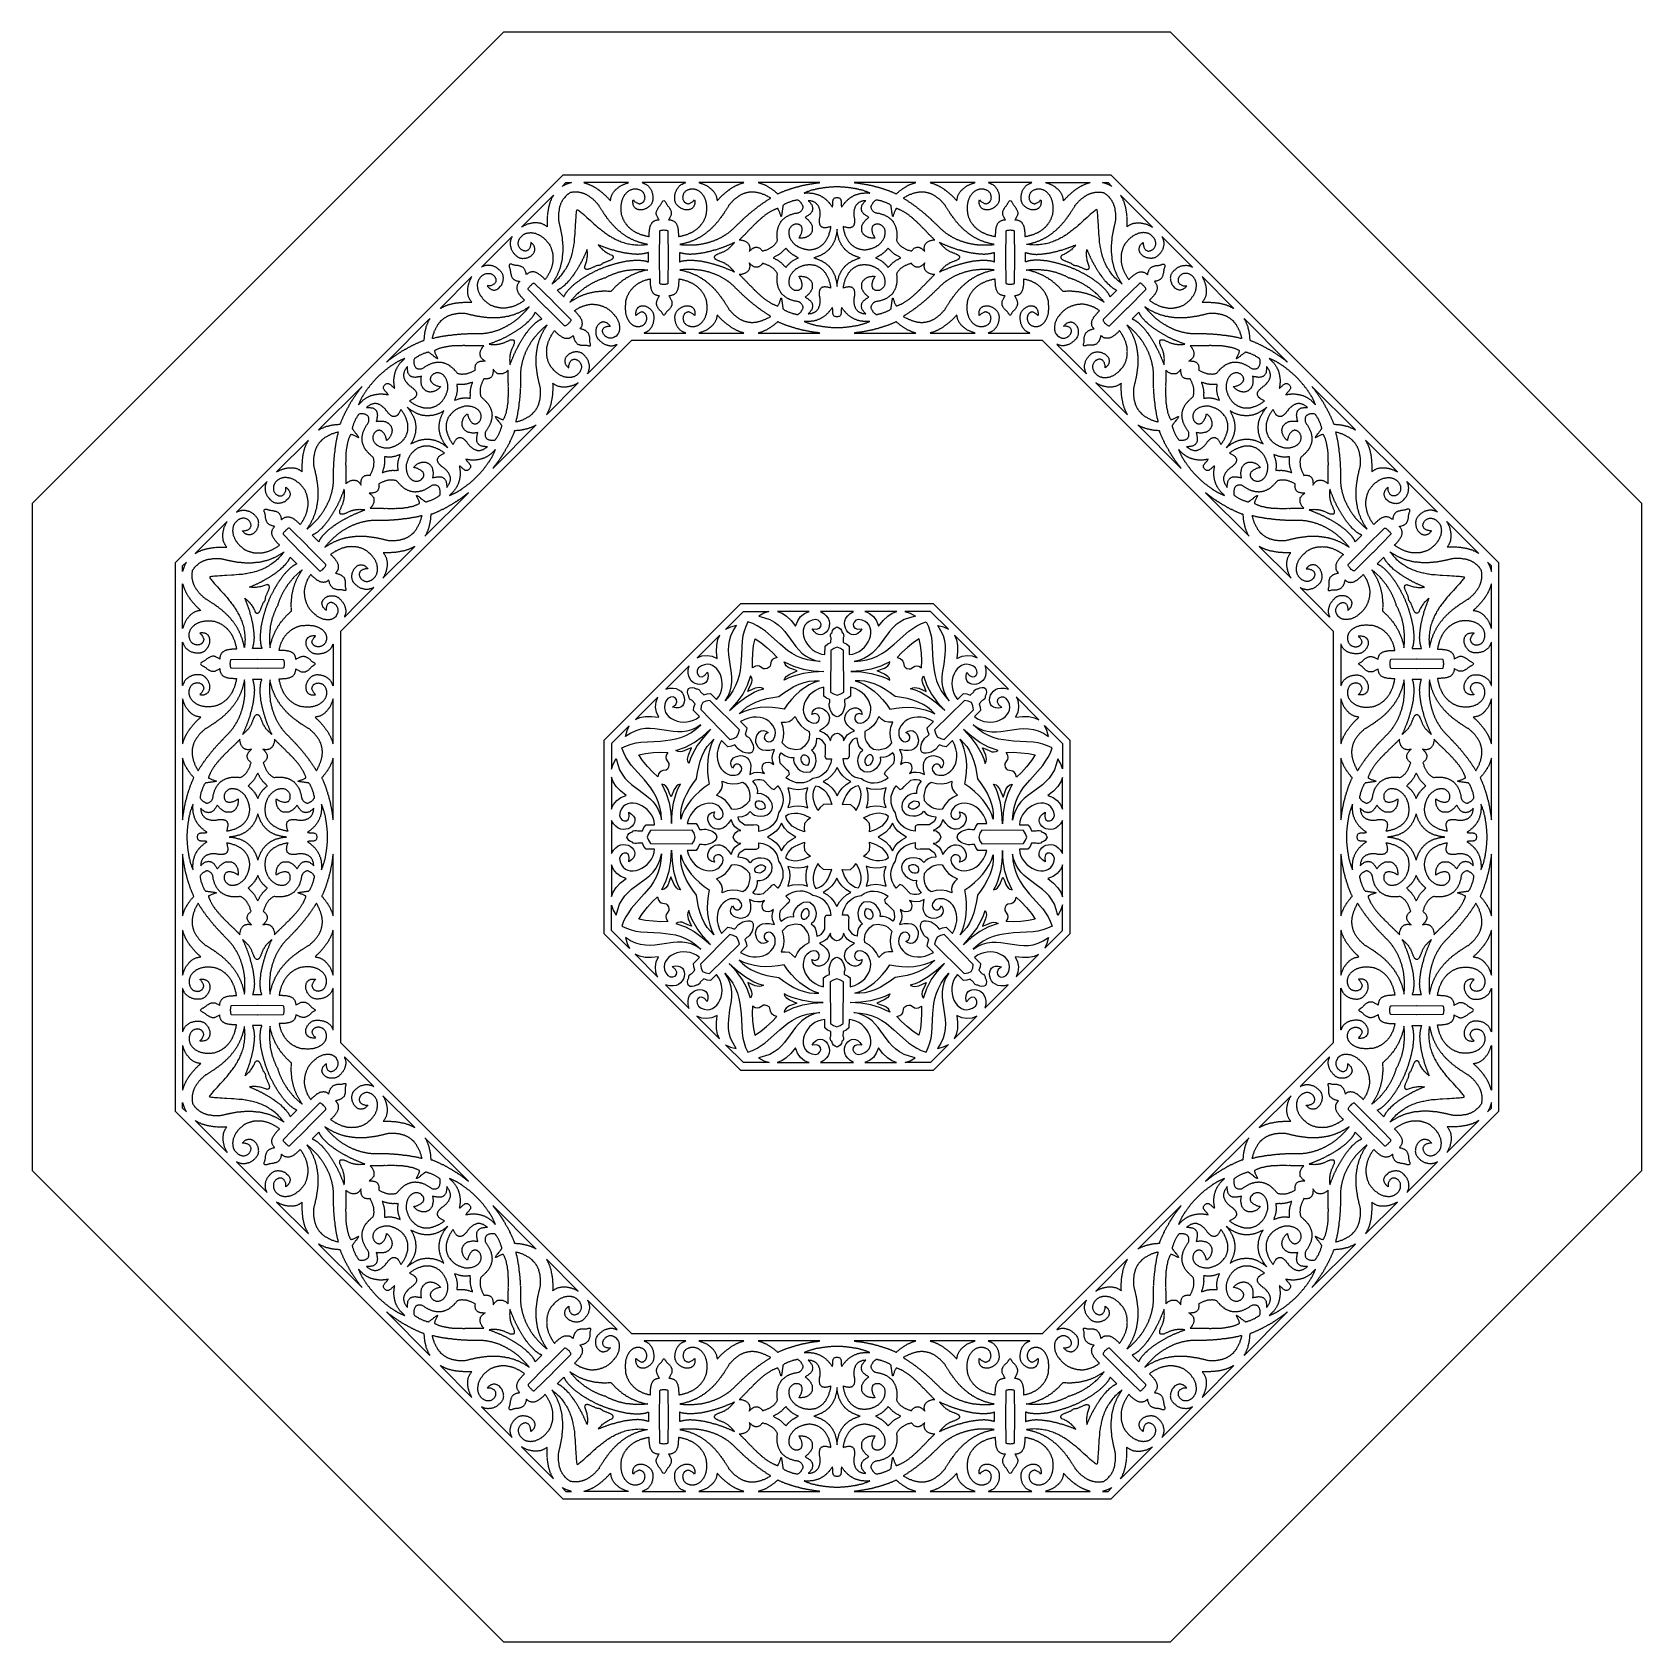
# Model space of a CAD drawing. Extents: x -535 to 535, y -535 to 535.
import ezdxf

# ---------------------------------------------------------------- set-up
doc = ezdxf.new("R2010")
doc.units = 0
doc.layers.add('LAYER_1', color=18, linetype='CONTINUOUS')
doc.layers.add('LAYER_2', color=150, linetype='CONTINUOUS')

msp = doc.modelspace()

# ---------------------------------------------------------------- linework, layer by layer
at = {"layer": 'LAYER_1'}
for points in [[(221.6, -535), (535, -221.6), (535, 221.6), (221.6, 535), (-221.6, 535), (-535, 221.6), (-535, -221.6), (-221.6, -535)], [(-125.9, 393.9), (-126.1, 394), (-126.6, 394), (-127.1, 394.1), (-127.5, 394.2), (-127.9, 394.4), (-128.3, 394.5), (-128.8, 394.6), (-129.2, 394.7), (-129.7, 394.8), (-130, 394.9), (-130.5, 395), (-130.9, 395.2), (-131.3, 395.3), (-131.7, 395.4), (-132.1, 395.5), (-132.5, 395.7), (-132.9, 395.9), (-133.3, 396), (-133.7, 396.1), (-134.1, 396.3), (-134.5, 396.4), (-134.8, 396.6), (-135.2, 396.8), (-135.6, 396.9), (-136, 397.1), (-136.4, 397.2), (-136.8, 397.5), (-137.1, 397.6), (-137.4, 397.8), (-137.8, 398), (-138.2, 398.2), (-138.5, 398.4), (-138.9, 398.6), (-139.2, 398.8), (-139.5, 399), (-139.9, 399.2), (-140.3, 399.4), (-140.5, 399.6), (-140.9, 399.9), (-141.2, 400.1), (-141.5, 400.3), (-141.9, 400.5), (-142.2, 400.7), (-142.5, 401), (-142.9, 401.2), (-143.2, 401.5), (-143.5, 401.7), (-143.8, 401.9), (-144, 402.2), (-144.4, 402.4), (-144.7, 402.7), (-145, 403), (-145.3, 403.2), (-145.6, 403.5), (-145.9, 403.7), (-146.1, 403.9), (-146.4, 404.2), (-146.7, 404.5), (-147, 404.8), (-147.3, 405.1), (-147.6, 405.3), (-147.8, 405.6), (-148.1, 405.9), (-148.4, 406.2), (-148.6, 406.4), (-148.9, 406.8), (-149.2, 407), (-149.5, 407.3), (-149.7, 407.6), (-149.9, 407.9), (-150.2, 408.2), (-150.5, 408.5), (-150.7, 408.7), (-150.9, 409.1), (-151.2, 409.4), (-151.4, 409.7), (-151.7, 410), (-151.9, 410.3), (-152.2, 410.6), (-152.4, 410.9), (-152.7, 411.2), (-152.9, 411.5), (-153.1, 411.8), (-153.3, 412.2), (-153.5, 412.5), (-153.8, 412.8), (-154, 413.1), (-154.2, 413.4), (-154.5, 413.7), (-154.7, 414), (-154.9, 414.4), (-155.1, 414.7), (-155.3, 415), (-155.5, 415.4), (-155.7, 415.7), (-155.9, 416), (-156.1, 416.3), (-156.4, 416.7), (-156.6, 417), (-156.8, 417.3), (-157, 417.6), (-157.2, 418), (-157.4, 418.3), (-157.6, 418.6), (-157.8, 419), (-158, 419.3), (-158.2, 419.7), (-158.4, 420), (-158.7, 420.3), (-159, 420.7), (-159.3, 421.1), (-159.6, 421.4), (-160, 421.8), (-160.3, 422.1), (-160.6, 422.4), (-160.9, 422.8), (-161.2, 423.1), (-161.6, 423.4), (-161.9, 423.7), (-162.2, 423.9), (-162.5, 424.2), (-162.8, 424.5), (-163.1, 424.7), (-163.5, 424.9), (-163.8, 425.2), (-164.1, 425.4), (-164.5, 425.7), (-164.8, 425.9), (-165, 426.1), (-165.4, 426.3), (-165.7, 426.5), (-166.1, 426.7), (-166.4, 426.9), (-166.7, 427), (-167, 427.1), (-167.4, 427.3), (-167.7, 427.5), (-168, 427.6), (-168.3, 427.7), (-168.7, 427.8), (-169, 427.9), (-169.3, 428), (-169.7, 428.2), (-170, 428.3), (-170.3, 428.3), (-170.7, 428.4), (-171, 428.5), (-171.4, 428.5), (-171.7, 428.6), (-172, 428.6), (-172.4, 428.7), (-173.1, 428.7), (-173.4, 428.7), (-174.4, 428.7), (-174.8, 428.7), (-175.2, 428.7), (-175.5, 428.6), (-175.9, 428.6), (-176.2, 428.5), (-176.6, 428.5), (-177, 428.4), (-177.3, 428.4), (-177.4, 428.3), (-177.5, 428.3), (-177.8, 428.1), (-178.1, 427.8), (-178.4, 427.6), (-178.7, 427.4), (-179, 427.2), (-179.3, 427), (-179.5, 426.7), (-179.8, 426.5), (-180.5, 425.8), (-180.8, 425.5), (-181.2, 425), (-181.4, 424.7), (-181.6, 424.5), (-181.9, 424.2), (-182.1, 423.9), (-182.3, 423.6), (-182.4, 423.3), (-182.6, 423.1), (-182.8, 422.7), (-182.9, 422.4), (-183.1, 422.1), (-183.3, 421.8), (-183.4, 421.5), (-183.6, 421.1), (-183.7, 420.8), (-183.8, 420.5), (-183.9, 420.2), (-184.1, 419.8), (-184.2, 419.5), (-184.3, 419.2), (-184.4, 418.8), (-184.5, 418.4), (-184.6, 418), (-184.6, 417.7), (-184.7, 417.3), (-184.8, 416.9), (-184.8, 416.5), (-184.9, 416.1), (-185, 415.7), (-185, 415.3), (-185.1, 414.9), (-185.1, 414.4), (-185.1, 414), (-185.1, 413.6), (-185.2, 413.2), (-185.1, 412.7), (-185.2, 412.3), (-185.1, 411.8), (-185.1, 411.4), (-185.1, 410.8), (-185.1, 410.4), (-185.1, 409.9), (-185, 409.4), (-185, 409), (-184.9, 408.6), (-184.8, 408.2), (-184.7, 407.9), (-184.6, 407.5), (-184.5, 407.1), (-184.4, 406.7), (-184.3, 406.3), (-184.2, 405.9), (-184.1, 405.6), (-184, 405.2), (-184, 404.8), (-183.9, 404.4), (-183.8, 404.1), (-183.7, 403.7), (-183.6, 403.3), (-183.5, 402.9), (-183.5, 402.5), (-183.4, 402.1), (-183.3, 401.8), (-183.3, 401.4), (-183.2, 401), (-183.2, 400.6), (-183.1, 400.2), (-183, 399.9), (-183, 399.5), (-182.9, 399.1), (-182.8, 398.7), (-182.8, 398.3), (-182.7, 397.9), (-182.7, 397.5), (-182.6, 397.1), (-182.6, 396.8), (-182.6, 396.4), (-182.5, 396), (-182.5, 395.6), (-182.4, 395.2), (-182.4, 394.8), (-182.4, 394.4), (-182.4, 394), (-182.3, 393.7), (-182.3, 393.3), (-182.3, 392.9), (-182.3, 392.5), (-182.3, 392.1), (-182.3, 391.7), (-182.3, 391.3), (-182.3, 390.9), (-182.3, 390.6), (-182.3, 390.2), (-182.3, 389.8), (-182.3, 389.4), (-182.3, 389), (-182.3, 388.6), (-182.4, 388.2), (-182.4, 387.8), (-182.4, 387.5), (-182.4, 387.1), (-182.5, 386.7), (-182.6, 386.3), (-182.6, 385.9), (-182.6, 385.5), (-182.6, 385.1), (-182.7, 384.7), (-182.8, 384.3), (-182.8, 383.9), (-182.9, 383.5), (-183, 383.1), (-183, 382.7), (-183.1, 382.4), (-183.2, 382), (-183.3, 381.6), (-183.3, 381.2), (-183.5, 380.8), (-183.6, 380.4), (-183.7, 380), (-183.8, 379.7), (-183.9, 379.3), (-184, 378.8), (-184.1, 378.5), (-184.2, 378.1), (-184.3, 377.7), (-184.5, 377.3), (-184.6, 376.9), (-184.8, 376.6), (-184.9, 376.2), (-185.1, 375.8), (-185.3, 375.4), (-185.4, 375), (-185.5, 374.7), (-185.7, 374.3), (-185.9, 373.9), (-186.1, 373.5), (-186.3, 373.1), (-186.5, 372.7), (-186.7, 372.3), (-186.8, 372), (-187, 371.6), (-187.3, 371.2), (-187.5, 370.8), (-187.7, 370.4), (-187.9, 370.1), (-188.2, 369.7), (-188.4, 369.3), (-188.6, 368.9), (-188.9, 368.5), (-189.1, 368.2), (-189.4, 367.8), (-189.5, 367.6), (-188.6, 368.3), (-187.8, 369), (-187, 369.7), (-186.2, 370.4), (-185.5, 371.1), (-184.7, 371.8), (-184.1, 372.6), (-183.4, 373.3), (-182.8, 374.1), (-182.2, 374.8), (-181.6, 375.6), (-181.1, 376.4), (-180.6, 377.2), (-180.1, 377.9), (-179.6, 378.7), (-179.2, 379.5), (-178.8, 380.3), (-178.4, 381.1), (-178, 381.9), (-177.7, 382.8), (-177.4, 383.6), (-177.1, 384.4), (-176.8, 385.2), (-176.5, 386), (-176.3, 386.9), (-176, 387.7), (-175.8, 388.5), (-175.6, 389.4), (-175.5, 390.2), (-175.3, 391), (-175.1, 391.8), (-175, 392.7), (-174.9, 393.5), (-174.8, 394.3), (-174.6, 395.2), (-174.5, 396), (-174.5, 396.8), (-174.4, 397.6), (-174.2, 399.3), (-174.1, 400.9), (-174, 402.5), (-173.9, 405.7), (-173.8, 407.2), (-173.7, 408.8), (-173.6, 410.3), (-173.5, 411.7), (-173.4, 413.2), (-173.3, 413.9), (-173.2, 414.6), (-173.2, 415.2), (-173.1, 415.9), (-172.9, 416.6), (-172.8, 417.2), (-172.3, 416.9), (-171.7, 416.5), (-171.2, 416.1), (-170.6, 415.6), (-170.1, 415.2), (-169.5, 414.8), (-168.4, 413.8), (-167.3, 412.9), (-166.2, 411.9), (-163.9, 409.8), (-162.7, 408.8), (-161.6, 407.7), (-160.4, 406.6), (-159.1, 405.5), (-157.9, 404.5), (-157.2, 404), (-156.6, 403.4), (-155.9, 402.9), (-155.3, 402.4), (-154.6, 401.9), (-153.9, 401.4), (-153.2, 400.9), (-152.5, 400.4), (-151.8, 400), (-151.1, 399.5), (-150.4, 399.1), (-149.7, 398.6), (-148.9, 398.2), (-148.2, 397.8), (-147.4, 397.4), (-146.6, 397), (-145.8, 396.7), (-145, 396.3), (-144.2, 396), (-143.4, 395.7), (-142.5, 395.4), (-141.7, 395.1), (-140.8, 394.8), (-139.9, 394.6), (-139, 394.4), (-138.1, 394.2), (-137.2, 394), (-136.2, 393.9), (-135.3, 393.8), (-134.3, 393.7), (-133.3, 393.6), (-132.3, 393.6), (-131.3, 393.5), (-130.2, 393.6), (-129.2, 393.6), (-128.1, 393.7), (-127, 393.8)], [(-179.7, 433.9), (-179.9, 433.9), (-180.3, 433.7), (-180.6, 433.6), (-180.9, 433.5), (-181.2, 433.3), (-181.5, 433.1), (-181.8, 433), (-182.1, 432.8), (-182.4, 432.6), (-182.7, 432.4), (-180.2, 435), (-176.6, 435), (-176.9, 434.9), (-177.3, 434.8), (-177.6, 434.7), (-177.9, 434.6), (-178.3, 434.5), (-178.6, 434.4), (-178.9, 434.3), (-179.2, 434.1), (-179.6, 434)], [(-168, 434.9), (-167.7, 434.8), (-167.4, 434.7), (-167, 434.6), (-166.7, 434.5), (-166.3, 434.4), (-166, 434.3), (-165.6, 434.1), (-165.3, 434), (-164.9, 433.8), (-164.6, 433.7), (-164.3, 433.6), (-163.9, 433.4), (-163.6, 433.3), (-163.2, 433.1), (-162.9, 432.9), (-162.5, 432.8), (-162.2, 432.5), (-161.8, 432.4), (-161.5, 432.2), (-161.1, 432), (-160.8, 431.7), (-160.4, 431.5), (-160.1, 431.3), (-159.8, 431), (-159.4, 430.8), (-159, 430.6), (-158.7, 430.3), (-158.3, 430.1), (-158, 429.9), (-157.7, 429.6), (-157.3, 429.3), (-156.9, 429), (-156.6, 428.7), (-156.2, 428.5), (-155.8, 428.2), (-155.5, 427.8), (-155.2, 427.5), (-154.8, 427.2), (-154.5, 426.9), (-154.1, 426.6), (-153.7, 426.3), (-153.4, 425.9), (-153, 425.6), (-152.7, 425.2), (-152.4, 424.8), (-152, 424.5), (-151.6, 424.1), (-151.2, 423.7), (-150.9, 423.4), (-150.6, 423), (-150.5, 423.4), (-150.5, 423.7), (-150.4, 424.1), (-150.4, 424.5), (-150.3, 424.9), (-150.2, 425.3), (-150.1, 425.6), (-149.9, 426), (-149.8, 426.3), (-149.7, 426.7), (-149.5, 427), (-149.4, 427.3), (-149.2, 427.6), (-149, 427.9), (-148.7, 428.3), (-148.5, 428.6), (-148.3, 428.9), (-148.1, 429.2), (-147.8, 429.5), (-147.6, 429.8), (-147.3, 430.1), (-147, 430.3), (-146.7, 430.6), (-146.4, 430.9), (-146.1, 431.1), (-145.9, 431.4), (-145.5, 431.6), (-145.2, 431.9), (-144.9, 432.1), (-144.5, 432.4), (-144.1, 432.6), (-143.8, 432.8), (-143.5, 433), (-143.1, 433.2), (-142.8, 433.4), (-142.4, 433.6), (-142, 433.7), (-141.6, 433.9), (-141.2, 434), (-140.8, 434.2), (-140.4, 434.4), (-140.1, 434.5), (-139.7, 434.6), (-139.3, 434.7), (-138.9, 434.9), (-138.5, 435), (-168.4, 435)], [(-115.1, 423.1), (-114.7, 422.9), (-114.4, 422.6), (-114.2, 422.4), (-113.9, 422.1), (-113.8, 421.7), (-113.6, 421.4), (-113.5, 421), (-113.3, 420.8), (-113.2, 420.5), (-112.9, 420.2), (-112.6, 419.8), (-112.4, 419.4), (-112.1, 419.1), (-111.8, 418.8), (-111.6, 418.4), (-111.4, 418.1), (-111.3, 417.8), (-111, 417.5), (-110.9, 417.1), (-110.7, 416.9), (-110.5, 416.5), (-110.4, 416.2), (-110.3, 415.9), (-110.2, 415.5), (-110.2, 415.2), (-110.2, 414.9), (-110.2, 414.5), (-110.2, 414.1), (-110.3, 413.8), (-110.3, 413.4), (-110.5, 413), (-110.6, 412.6), (-110.9, 412.2), (-111.1, 411.7), (-111.3, 411.3), (-111.6, 410.8), (-112, 410.3), (-111.5, 410.3), (-111.1, 410.2), (-110.7, 410.2), (-110.2, 410.1), (-109.8, 410), (-109.4, 409.9), (-109.1, 409.7), (-108.8, 409.5), (-108.5, 409.3), (-108.2, 409.2), (-107.9, 409), (-107.7, 408.7), (-107.4, 408.5), (-107.2, 408.2), (-107, 407.9), (-106.8, 407.6), (-106.7, 407.3), (-106.5, 407), (-106.4, 406.7), (-106.2, 406.3), (-106.1, 406), (-106, 405.6), (-105.9, 405.2), (-105.8, 404.8), (-105.7, 404.4), (-105.6, 403.9), (-105.6, 403.6), (-105.5, 403.1), (-105.5, 402.6), (-105.5, 402.2), (-105.5, 401.7), (-105.4, 401.1), (-105.4, 400.7), (-105.4, 400.2), (-105.4, 399.7), (-105.4, 399.2), (-105, 399.2), (-104.5, 399.3), (-104, 399.4), (-103.5, 399.5), (-103, 399.6), (-102.6, 399.8), (-102.1, 399.9), (-101.7, 400), (-101.3, 400.1), (-100.8, 400.2), (-100.4, 400.3), (-100, 400.5), (-99.6, 400.6), (-99.2, 400.8), (-98.8, 400.9), (-98.4, 401.1), (-98, 401.3), (-97.6, 401.4), (-97.3, 401.6), (-96.9, 401.8), (-96.5, 401.9), (-96.2, 402.2), (-95.9, 402.3), (-95.5, 402.5), (-95.2, 402.8), (-94.9, 403), (-94.5, 403.2), (-94.2, 403.4), (-93.9, 403.6), (-93.6, 403.8), (-93.3, 404), (-93, 404.2), (-92.8, 404.5), (-92.5, 404.7), (-92.2, 405), (-91.9, 405.3), (-91.7, 405.5), (-91.4, 405.8), (-91.1, 406.1), (-90.9, 406.3), (-90.6, 406.6), (-90.5, 406.9), (-90.2, 407.1), (-90, 407.4), (-89.8, 407.7), (-89.6, 408), (-89.4, 408.3), (-89.2, 408.6), (-89, 408.9), (-88.8, 409.2), (-88.6, 409.5), (-88.4, 409.9), (-88.3, 410.2), (-88.1, 410.5), (-88, 410.8), (-87.8, 411.1), (-87.7, 411.5), (-87.5, 411.8), (-87.4, 412.2), (-87.2, 412.6), (-87.1, 412.9), (-87, 413.3), (-86.9, 413.9), (-86.8, 414.5), (-86.7, 415.1), (-86.7, 415.6), (-86.6, 416.2), (-86.6, 416.8), (-86.5, 417.3), (-86.5, 417.8), (-86.5, 418.4), (-86.6, 418.9), (-86.6, 419.4), (-86.6, 420), (-86.7, 420.4), (-86.8, 420.9), (-86.8, 421.4), (-86.9, 421.8), (-87, 422.3), (-87.1, 422.8), (-87.3, 423.2), (-87.4, 423.6), (-87.6, 423.9), (-87.7, 424.4), (-87.9, 424.7), (-88.1, 425.1), (-88.2, 425.5), (-88.4, 425.9), (-88.7, 426.2), (-88.9, 426.5), (-89.1, 426.8), (-89.3, 427.1), (-89.6, 427.4), (-89.8, 427.7), (-90, 427.9), (-90.3, 428.2), (-90.6, 428.4), (-90.8, 428.7), (-91.1, 428.9), (-91.4, 429.1), (-91.7, 429.3), (-92, 429.5), (-92.3, 429.7), (-92.6, 429.8), (-92.9, 430), (-93.1, 430.1), (-93.4, 430.2), (-93.7, 430.3), (-94, 430.4), (-94.4, 430.5), (-94.7, 430.6), (-95, 430.6), (-95.3, 430.7), (-96.9, 430.7), (-97.2, 430.6), (-97.5, 430.6), (-97.8, 430.5), (-98.2, 430.4), (-98.5, 430.3), (-98.8, 430.3), (-99.1, 430.1), (-99.4, 430), (-99.8, 429.8), (-100.2, 429.5), (-100.6, 429.3), (-100.9, 429), (-101.2, 428.7), (-101.5, 428.4), (-101.8, 428), (-102, 427.7), (-102.1, 427.4), (-102.2, 427), (-102.3, 426.7), (-102.4, 426.3), (-102.5, 426), (-102.5, 425.6), (-102.6, 425.3), (-102.5, 424.9), (-102.5, 424.5), (-102.5, 424.2), (-102.4, 423.8), (-102.3, 423.6), (-102.1, 423.2), (-102.1, 423), (-101.9, 422.6), (-101.7, 422.4), (-101.5, 422.1), (-101.3, 421.9), (-101, 421.7), (-100.7, 421.5), (-100.4, 421.4), (-100.1, 421.3), (-99.8, 421.1), (-99.5, 421.1), (-99.2, 421), (-98.9, 421), (-98.5, 421.1), (-98.1, 421.2), (-97.7, 421.3), (-97.3, 421.5), (-96.9, 421.7), (-96.4, 422), (-96, 422.3), (-95.6, 422.6), (-95.1, 423), (-94.7, 423.5), (-94.6, 423), (-94.6, 422.4), (-94.6, 422), (-94.6, 421.5), (-94.6, 421), (-94.7, 420.6), (-94.8, 420.2), (-94.9, 419.9), (-95.1, 419.5), (-95.2, 419.2), (-95.4, 418.9), (-95.6, 418.6), (-95.9, 418.4), (-96.1, 418.1), (-96.3, 417.9), (-96.6, 417.7), (-96.9, 417.6), (-97.2, 417.4), (-97.5, 417.2), (-97.9, 417.1), (-98.2, 417.1), (-98.6, 417), (-100.8, 417), (-101.1, 417), (-101.5, 417.1), (-101.9, 417.2), (-102.2, 417.4), (-102.6, 417.5), (-103, 417.6), (-103.4, 417.8), (-103.7, 417.9), (-104.1, 418.2), (-104.4, 418.4), (-104.7, 418.6), (-105.1, 418.8), (-105.3, 419.1), (-105.6, 419.4), (-105.9, 419.7), (-106.2, 419.9), (-106.5, 420.2), (-106.7, 420.5), (-106.9, 420.9), (-107.1, 421.2), (-107.3, 421.6), (-107.4, 422), (-107.6, 422.3), (-107.7, 422.8), (-107.8, 423.1), (-107.8, 423.6), (-107.9, 423.9), (-107.9, 424.5), (-107.9, 425), (-107.8, 425.5), (-107.8, 426), (-107.7, 426.5), (-107.7, 426.9), (-107.6, 427.4), (-107.5, 427.8), (-107.4, 428.2), (-107.3, 428.6), (-107.1, 429), (-107, 429.4), (-106.8, 429.8), (-106.7, 430.1), (-106.5, 430.5), (-106.3, 430.8), (-106.1, 431.1), (-105.9, 431.4), (-105.6, 431.7), (-105.4, 432), (-105.1, 432.3), (-104.9, 432.6), (-104.6, 432.8), (-104.4, 433.1), (-104.1, 433.3), (-103.8, 433.5), (-103.5, 433.7), (-103.2, 433.9), (-102.8, 434), (-102.5, 434.3), (-102.2, 434.4), (-101.9, 434.5), (-101.6, 434.7), (-101.2, 434.8), (-100.8, 434.9), (-100.7, 435), (-115.1, 435), (-129.6, 435), (-129.4, 434.9), (-129, 434.8), (-128.7, 434.7), (-128.3, 434.5), (-128, 434.4), (-127.7, 434.3), (-127.4, 434), (-127.1, 433.9), (-126.8, 433.7), (-126.4, 433.5), (-126.1, 433.3), (-125.8, 433.1), (-125.6, 432.8), (-125.3, 432.6), (-125.1, 432.3), (-124.9, 432), (-124.6, 431.7), (-124.4, 431.4), (-124.2, 431.1), (-124, 430.8), (-123.7, 430.5), (-123.6, 430.1), (-123.4, 429.8), (-123.2, 429.4), (-123.1, 429), (-123, 428.6), (-122.9, 428.2), (-122.7, 427.8), (-122.7, 427.4), (-122.6, 426.9), (-122.5, 426.5), (-122.4, 426), (-122.4, 425.5), (-122.4, 425), (-122.4, 424.5), (-122.4, 423.9), (-122.4, 423.6), (-122.5, 423.1), (-122.6, 422.8), (-122.7, 422.3), (-122.8, 422), (-123, 421.6), (-123.1, 421.2), (-123.3, 420.9), (-123.5, 420.5), (-123.8, 420.2), (-124, 419.9), (-124.3, 419.7), (-124.6, 419.4), (-124.9, 419.1), (-125.2, 418.8), (-125.5, 418.6), (-125.8, 418.4), (-126.2, 418.2), (-126.5, 417.9), (-126.9, 417.8), (-127.3, 417.6), (-127.6, 417.5), (-128, 417.4), (-128.3, 417.2), (-128.7, 417.1), (-129.1, 417), (-129.5, 417), (-131.7, 417), (-132, 417.1), (-132.3, 417.1), (-132.7, 417.2), (-133, 417.4), (-133.3, 417.6), (-133.6, 417.7), (-133.9, 417.9), (-134.2, 418.1), (-134.4, 418.4), (-134.6, 418.6), (-134.8, 418.9), (-135, 419.2), (-135.2, 419.5), (-135.3, 419.9), (-135.4, 420.2), (-135.5, 420.6), (-135.6, 421), (-135.7, 421.5), (-135.7, 422), (-135.7, 422.4), (-135.7, 423), (-135.6, 423.5), (-135.1, 423), (-134.6, 422.6), (-134.3, 422.3), (-133.8, 422), (-133.4, 421.7), (-132.9, 421.5), (-132.5, 421.3), (-132.2, 421.2), (-131.8, 421.1), (-131.4, 421), (-131.1, 421), (-130.7, 421.1), (-130.4, 421.1), (-130.1, 421.3), (-129.8, 421.4), (-129.5, 421.5), (-129.2, 421.7), (-129, 421.9), (-128.8, 422.1), (-128.5, 422.4), (-128.3, 422.6), (-128.2, 423), (-128.1, 423.2), (-127.9, 423.6), (-127.8, 423.8), (-127.7, 424.2), (-127.7, 424.5), (-127.7, 424.9), (-127.6, 425.3), (-127.7, 425.6), (-127.7, 426), (-127.8, 426.3), (-127.9, 426.7), (-128, 427), (-128.1, 427.4), (-128.3, 427.7), (-128.5, 428), (-128.7, 428.4), (-129, 428.7), (-129.3, 429), (-129.7, 429.3), (-130, 429.5), (-130.4, 429.8), (-130.8, 430), (-131.2, 430.1), (-131.4, 430.3), (-131.8, 430.3), (-132.1, 430.4), (-132.4, 430.5), (-132.7, 430.6), (-133, 430.6), (-133.4, 430.7), (-134.9, 430.7), (-135.2, 430.6), (-135.6, 430.6), (-135.9, 430.5), (-136.2, 430.4), (-136.5, 430.3), (-136.9, 430.2), (-137.1, 430.1), (-137.4, 430), (-137.7, 429.8), (-138, 429.7), (-138.3, 429.5), (-138.6, 429.3), (-138.9, 429.1), (-139.2, 428.9), (-139.4, 428.7), (-139.7, 428.4), (-140, 428.2), (-140.2, 427.9), (-140.4, 427.7), (-140.7, 427.4), (-140.9, 427.1), (-141.2, 426.8), (-141.4, 426.5), (-141.5, 426.2), (-141.8, 425.9), (-142, 425.5), (-142.2, 425.1), (-142.3, 424.7), (-142.5, 424.4), (-142.7, 423.9), (-142.8, 423.6), (-143, 423.2), (-143.1, 422.8), (-143.2, 422.3), (-143.3, 421.8), (-143.4, 421.4), (-143.5, 420.9), (-143.5, 420.4), (-143.6, 420), (-143.7, 419.4), (-143.7, 418.9), (-143.7, 418.4), (-143.7, 417.8), (-143.7, 417.3), (-143.7, 416.8), (-143.6, 416.2), (-143.6, 415.6), (-143.5, 415.1), (-143.5, 414.5), (-143.4, 413.9), (-143.3, 413.3), (-143.1, 412.9), (-143, 412.6), (-142.9, 412.2), (-142.7, 411.8), (-142.6, 411.5), (-142.4, 411.1), (-142.3, 410.8), (-142.1, 410.5), (-141.9, 410.2), (-141.8, 409.9), (-141.6, 409.5), (-141.4, 409.2), (-141.3, 408.9), (-141.1, 408.6), (-140.9, 408.3), (-140.6, 408), (-140.4, 407.7), (-140.3, 407.4), (-140, 407.1), (-139.8, 406.9), (-139.6, 406.6), (-139.3, 406.3), (-139.1, 406.1), (-138.8, 405.8), (-138.6, 405.5), (-138.3, 405.3), (-138, 405), (-137.8, 404.7), (-137.5, 404.5), (-137.2, 404.2), (-136.9, 404), (-136.7, 403.8), (-136.3, 403.6), (-136, 403.4), (-135.7, 403.2), (-135.4, 403), (-135, 402.8), (-134.7, 402.5), (-134.4, 402.3), (-134.1, 402.2), (-133.7, 401.9), (-133.3, 401.8), (-133, 401.6), (-132.6, 401.4), (-132.2, 401.3), (-131.8, 401.1), (-131.4, 400.9), (-131.1, 400.8), (-130.6, 400.6), (-130.2, 400.5), (-129.8, 400.3), (-129.4, 400.2), (-129, 400.1), (-128.5, 400), (-128.1, 399.9), (-127.6, 399.8), (-127.2, 399.6), (-126.7, 399.5), (-126.2, 399.4), (-125.7, 399.3), (-125.3, 399.2), (-124.8, 399.2), (-124.8, 399.7), (-124.8, 400.2), (-124.8, 400.7), (-124.8, 401.1), (-124.8, 401.7), (-124.8, 402.2), (-124.7, 402.6), (-124.7, 403.1), (-124.7, 403.6), (-124.6, 403.9), (-124.5, 404.4), (-124.5, 404.8), (-124.4, 405.2), (-124.3, 405.6), (-124.2, 406), (-124, 406.3), (-123.9, 406.7), (-123.7, 407), (-123.6, 407.3), (-123.4, 407.6), (-123.2, 407.9), (-123, 408.2), (-122.8, 408.5), (-122.6, 408.7), (-122.3, 409), (-122.1, 409.2), (-121.8, 409.3), (-121.5, 409.5), (-121.1, 409.7), (-120.8, 409.9), (-120.4, 410), (-120, 410.1), (-119.6, 410.2), (-119.1, 410.2), (-118.7, 410.3), (-118.3, 410.3), (-118.6, 410.8), (-118.9, 411.3), (-119.2, 411.7), (-119.4, 412.2), (-119.6, 412.6), (-119.8, 413), (-119.9, 413.4), (-120, 413.8), (-120.1, 414.1), (-120.1, 414.5), (-120.1, 414.9), (-120.1, 415.2), (-120, 415.5), (-119.9, 415.9), (-119.8, 416.2), (-119.7, 416.5), (-119.6, 416.9), (-119.4, 417.1), (-119.2, 417.5), (-119, 417.8), (-118.8, 418.1), (-118.6, 418.4), (-118.4, 418.8), (-118.2, 419.1), (-117.9, 419.4), (-117.6, 419.8), (-117.4, 420.2), (-117.1, 420.5), (-116.9, 420.8), (-116.8, 421), (-116.6, 421.4), (-116.4, 421.7), (-116.3, 422.1), (-116.1, 422.4), (-115.9, 422.6), (-115.5, 422.9)], [(-57.2, 428.7), (-57.9, 428.7), (-58.2, 428.6), (-58.5, 428.6), (-58.9, 428.5), (-59.2, 428.5), (-59.6, 428.4), (-59.9, 428.3), (-60.2, 428.3), (-60.5, 428.2), (-60.9, 428), (-61.2, 427.9), (-61.6, 427.8), (-61.9, 427.7), (-62.3, 427.6), (-62.6, 427.5), (-62.8, 427.3), (-63.2, 427.1), (-63.5, 427), (-63.9, 426.9), (-64.2, 426.7), (-64.5, 426.5), (-64.9, 426.3), (-65.2, 426.1), (-65.4, 425.9), (-65.8, 425.7), (-66.1, 425.4), (-66.4, 425.2), (-66.8, 424.9), (-67.1, 424.7), (-67.4, 424.5), (-67.7, 424.2), (-68.1, 423.9), (-68.4, 423.7), (-68.7, 423.4), (-69, 423.1), (-69.3, 422.8), (-69.7, 422.4), (-69.9, 422.1), (-70.3, 421.8), (-70.6, 421.4), (-70.9, 421.1), (-71.3, 420.7), (-71.6, 420.3), (-71.9, 420), (-72.1, 419.7), (-72.2, 419.3), (-72.4, 419), (-72.6, 418.6), (-72.9, 418.3), (-73.1, 418), (-73.3, 417.6), (-73.5, 417.3), (-73.7, 417), (-73.9, 416.7), (-74.1, 416.3), (-74.3, 416), (-74.5, 415.7), (-74.7, 415.4), (-74.9, 415), (-75.1, 414.7), (-75.3, 414.4), (-75.6, 414), (-75.8, 413.7), (-76, 413.4), (-76.2, 413.1), (-76.5, 412.8), (-76.7, 412.5), (-76.9, 412.2), (-77.1, 411.8), (-77.4, 411.5), (-77.6, 411.2), (-77.8, 410.9), (-78.1, 410.6), (-78.3, 410.3), (-78.6, 410), (-78.8, 409.7), (-79, 409.4), (-79.3, 409.1), (-79.5, 408.7), (-79.8, 408.5), (-80, 408.2), (-80.3, 407.9), (-80.6, 407.6), (-80.8, 407.3), (-81.1, 407), (-81.3, 406.8), (-81.6, 406.4), (-81.8, 406.2), (-82.1, 405.9), (-82.4, 405.6), (-82.7, 405.3), (-83, 405.1), (-83.3, 404.8), (-83.6, 404.5), (-83.8, 404.2), (-84.1, 403.9), (-84.4, 403.7), (-84.7, 403.5), (-85, 403.2), (-85.3, 403), (-85.6, 402.7), (-85.9, 402.4), (-86.2, 402.2), (-86.5, 401.9), (-86.8, 401.7), (-87.1, 401.5), (-87.4, 401.2), (-87.7, 401), (-88.1, 400.7), (-88.3, 400.5), (-88.7, 400.3), (-89, 400.1), (-89.4, 399.9), (-89.7, 399.6), (-90, 399.4), (-90.3, 399.2), (-90.7, 399), (-91, 398.8), (-91.4, 398.6), (-91.7, 398.4), (-92.1, 398.2), (-92.5, 398), (-92.8, 397.8), (-93.1, 397.6), (-93.5, 397.5), (-93.9, 397.2), (-94.3, 397.1), (-94.6, 396.9), (-95, 396.8), (-95.4, 396.6), (-95.8, 396.4), (-96.1, 396.3), (-96.5, 396.1), (-96.9, 396), (-97.3, 395.9), (-97.7, 395.7), (-98.1, 395.5), (-98.5, 395.4), (-99, 395.3), (-99.3, 395.2), (-99.8, 395), (-100.2, 394.9), (-100.6, 394.8), (-101, 394.7), (-101.5, 394.6), (-101.9, 394.5), (-102.3, 394.4), (-102.7, 394.2), (-103.2, 394.1), (-103.6, 394), (-104.1, 394), (-104.5, 393.9), (-104.3, 393.9), (-104, 393.8), (-103.7, 393.8), (-103.4, 393.8), (-103.1, 393.7), (-102.8, 393.7), (-102.5, 393.7), (-102.2, 393.7), (-102, 393.6), (-100.7, 393.6), (-100.4, 393.6), (-96.3, 393.6), (-96, 393.6), (-94.6, 393.6), (-94.2, 393.7), (-93.8, 393.7), (-93.5, 393.7), (-93.1, 393.8), (-92.8, 393.8), (-92.4, 393.9), (-92, 393.9), (-91.6, 393.9), (-91.2, 394), (-90.8, 394.1), (-90.5, 394.1), (-90.1, 394.2), (-89.8, 394.2), (-89.4, 394.4), (-89, 394.4), (-88.6, 394.5), (-88.2, 394.6), (-87.8, 394.7), (-87.4, 394.7), (-87, 394.8), (-86.7, 394.9), (-86.3, 395), (-85.9, 395.2), (-85.5, 395.3), (-85.1, 395.4), (-84.7, 395.5), (-84.3, 395.6), (-83.9, 395.7), (-83.6, 395.9), (-83.2, 396), (-82.8, 396.1), (-82.4, 396.3), (-81.9, 396.4), (-81.5, 396.5), (-81.2, 396.7), (-80.8, 396.9), (-80.4, 397), (-80, 397.1), (-79.6, 397.3), (-79.2, 397.5), (-78.9, 397.7), (-78.5, 397.9), (-78.1, 398), (-77.7, 398.3), (-77.3, 398.5), (-76.9, 398.6), (-76.6, 398.8), (-76.2, 399.1), (-75.8, 399.3), (-75.4, 399.5), (-75, 399.8), (-74.6, 400), (-74.3, 400.2), (-73.9, 400.4), (-73.6, 400.7), (-73.2, 400.9), (-72.8, 401.2), (-72.4, 401.5), (-72.1, 401.7), (-71.7, 402), (-71.4, 402.3), (-71, 402.6), (-70.6, 402.9), (-70.3, 403.2), (-69.9, 403.5), (-69.6, 403.8), (-69.2, 404.1), (-68.9, 404.4), (-68.5, 404.7), (-68.2, 405.1), (-67.9, 405.4), (-67.6, 405.6), (-67.4, 405.9), (-67.2, 406.1), (-66.9, 406.4), (-66.6, 406.7), (-66.4, 406.9), (-66.1, 407.1), (-65.9, 407.3), (-65.6, 407.6), (-65.3, 407.8), (-65.1, 408.1), (-64.9, 408.4), (-64.6, 408.6), (-64.4, 408.8), (-64.1, 409.1), (-63.8, 409.4), (-63.5, 409.6), (-63.3, 409.9), (-63, 410.1), (-62.7, 410.3), (-62.5, 410.6), (-62.2, 410.9), (-61.9, 411.1), (-61.7, 411.4), (-61.4, 411.6), (-61.1, 411.9), (-60.8, 412.2), (-60.5, 412.4), (-60.2, 412.7), (-59.9, 413), (-59.6, 413.2), (-59.3, 413.4), (-59.1, 413.7), (-58.8, 413.9), (-58.5, 414.2), (-58.2, 414.5), (-57.9, 414.7), (-57.6, 414.9), (-57.3, 415.2), (-56.9, 415.5), (-56.6, 415.7), (-56.3, 416), (-56, 416.3), (-55.7, 416.5), (-55.4, 416.8), (-55.1, 417), (-54.7, 417.2), (-54.4, 417.5), (-54.1, 417.8), (-53.7, 418), (-53.4, 418.3), (-53.1, 418.5), (-52.8, 418.8), (-52.4, 419.1), (-52.1, 419.3), (-51.7, 419.5), (-51.4, 419.8), (-51.1, 420.1), (-50.7, 420.3), (-50.3, 420.6), (-50, 420.8), (-49.7, 421), (-49.3, 421.3), (-49, 421.6), (-48.6, 421.8), (-48.2, 422.1), (-47.8, 422.3), (-47.4, 422.5), (-47.1, 422.8), (-46.7, 423.1), (-46.4, 423.3), (-46, 423.6), (-45.6, 423.8), (-45.2, 424), (-44.8, 424.3), (-44.4, 424.5), (-44, 424.7), (-44.4, 425), (-44.8, 425.2), (-45.2, 425.4), (-45.7, 425.6), (-46.1, 425.9), (-46.5, 426.1), (-46.9, 426.3), (-47.2, 426.4), (-47.6, 426.7), (-48, 426.8), (-48.4, 427), (-48.8, 427.1), (-49.2, 427.2), (-49.6, 427.4), (-50, 427.5), (-50.3, 427.7), (-50.7, 427.8), (-51.1, 427.9), (-51.4, 428), (-51.8, 428.1), (-52.2, 428.2), (-52.6, 428.3), (-53, 428.4), (-53.3, 428.4), (-53.6, 428.5), (-54, 428.5), (-54.4, 428.6), (-54.7, 428.6), (-55.1, 428.7), (-55.5, 428.7), (-55.8, 428.7), (-56.8, 428.7)], [(-91.4, 434.9), (-90.9, 434.7), (-90.6, 434.6), (-90.2, 434.5), (-89.8, 434.4), (-89.4, 434.2), (-89, 434), (-88.6, 433.9), (-88.2, 433.7), (-87.9, 433.6), (-87.5, 433.4), (-87.1, 433.2), (-86.8, 433), (-86.4, 432.8), (-86.1, 432.6), (-85.7, 432.4), (-85.4, 432.1), (-85.1, 431.9), (-84.7, 431.6), (-84.4, 431.4), (-84.1, 431.1), (-83.8, 430.9), (-83.5, 430.6), (-83.3, 430.3), (-83, 430.1), (-82.7, 429.8), (-82.4, 429.5), (-82.2, 429.2), (-81.9, 428.9), (-81.7, 428.6), (-81.5, 428.3), (-81.3, 427.9), (-81.1, 427.6), (-80.9, 427.3), (-80.7, 427), (-80.6, 426.7), (-80.4, 426.3), (-80.3, 426), (-80.2, 425.6), (-80.1, 425.3), (-80, 424.9), (-79.9, 424.5), (-79.8, 424.1), (-79.8, 423.7), (-79.7, 423.4), (-79.7, 423), (-79.3, 423.4), (-79, 423.7), (-78.6, 424.1), (-78.3, 424.5), (-77.9, 424.8), (-77.6, 425.2), (-77.2, 425.6), (-76.8, 425.9), (-76.5, 426.3), (-76.1, 426.6), (-75.8, 426.9), (-75.4, 427.2), (-75, 427.5), (-74.7, 427.8), (-74.4, 428.2), (-74, 428.5), (-73.7, 428.7), (-73.3, 429), (-72.9, 429.3), (-72.6, 429.6), (-72.2, 429.9), (-71.9, 430.1), (-71.5, 430.3), (-71.2, 430.6), (-70.9, 430.8), (-70.5, 431), (-70.1, 431.3), (-69.8, 431.5), (-69.5, 431.7), (-69.1, 432), (-68.7, 432.2), (-68.4, 432.4), (-68.1, 432.5), (-67.7, 432.8), (-67.4, 432.9), (-67, 433.1), (-66.7, 433.3), (-66.3, 433.4), (-66, 433.6), (-65.6, 433.7), (-65.3, 433.8), (-65, 434), (-64.6, 434.1), (-64.3, 434.3), (-63.9, 434.4), (-63.6, 434.5), (-63.2, 434.6), (-62.8, 434.7), (-62.5, 434.8), (-62.2, 434.9), (-61.9, 435), (-91.8, 435)], [(-52, 434.9), (-51.7, 434.8), (-51.3, 434.7), (-51, 434.6), (-50.7, 434.5), (-50.3, 434.4), (-50, 434.3), (-49.7, 434.1), (-49.4, 434), (-49, 433.9), (-48.7, 433.8), (-48.4, 433.7), (-48, 433.5), (-47.7, 433.3), (-47.3, 433.2), (-47, 433), (-46.7, 432.8), (-46.4, 432.6), (-46.1, 432.4), (-45.7, 432.3), (-45.4, 432.1), (-45, 431.8), (-44.7, 431.6), (-44.3, 431.4), (-44, 431.2), (-43.8, 431), (-43.4, 430.7), (-43.1, 430.5), (-42.7, 430.3), (-42.4, 430), (-42, 429.8), (-41.8, 429.5), (-41.4, 429.3), (-41.1, 429), (-40.8, 428.7), (-40.4, 428.4), (-40.1, 428.1), (-39.8, 427.8), (-39.5, 427.5), (-39.1, 427.7), (-38.7, 427.8), (-38.4, 428), (-38, 428.2), (-37.7, 428.3), (-37.4, 428.5), (-37, 428.6), (-36.6, 428.8), (-36.2, 428.9), (-35.9, 429.1), (-35.5, 429.2), (-35.1, 429.3), (-34.8, 429.5), (-34.5, 429.7), (-34.1, 429.8), (-33.7, 429.9), (-33.3, 430), (-33, 430.2), (-32.6, 430.3), (-32.3, 430.4), (-31.9, 430.5), (-31.5, 430.6), (-31.2, 430.8), (-30.8, 430.9), (-30.4, 431), (-30.1, 431.1), (-29.7, 431.3), (-29.3, 431.4), (-28.9, 431.5), (-28.6, 431.6), (-28.2, 431.7), (-27.9, 431.8), (-27.5, 431.9), (-27.1, 432), (-26.7, 432.1), (-26.3, 432.2), (-25.9, 432.3), (-25.6, 432.4), (-25.2, 432.5), (-24.8, 432.6), (-24.5, 432.8), (-24.1, 432.8), (-23.7, 432.9), (-23.3, 433), (-22.9, 433.1), (-22.5, 433.2), (-22.2, 433.3), (-21.8, 433.3), (-21.4, 433.4), (-21.1, 433.5), (-20.7, 433.6), (-20.3, 433.7), (-19.9, 433.7), (-19.5, 433.8), (-19.1, 433.8), (-18.8, 433.9), (-18.4, 434), (-18, 434), (-17.6, 434.1), (-17.2, 434.2), (-16.8, 434.3), (-16.5, 434.3), (-16.1, 434.4), (-15.7, 434.4), (-15.3, 434.5), (-14.9, 434.6), (-14.5, 434.6), (-14.2, 434.7), (-13.8, 434.7), (-13.4, 434.8), (-13, 434.8), (-12.6, 434.8), (-12.2, 434.9), (-11.9, 434.9), (-11.4, 435), (-52.4, 435)], [(-2.5, 432), (-3.4, 432), (-3.9, 432), (-4.3, 432), (-4.8, 431.9), (-5.3, 431.9), (-5.7, 431.8), (-6.2, 431.8), (-6.6, 431.8), (-7.1, 431.7), (-7.5, 431.7), (-7.9, 431.6), (-8.3, 431.6), (-8.8, 431.5), (-9.2, 431.5), (-9.6, 431.4), (-10, 431.4), (-10.4, 431.3), (-10.8, 431.2), (-11.2, 431.1), (-11.6, 431.1), (-12, 431), (-12.4, 430.9), (-12.8, 430.9), (-13.1, 430.8), (-13.5, 430.7), (-13.9, 430.6), (-14.2, 430.6), (-14.6, 430.5), (-15, 430.3), (-15.3, 430.3), (-15.7, 430.2), (-16, 430.1), (-16.4, 430), (-16.7, 430), (-17, 429.9), (-17.3, 429.8), (-17.6, 429.7), (-18, 429.5), (-18.3, 429.4), (-18.6, 429.3), (-18.9, 429.2), (-19.2, 429.1), (-19.6, 429), (-19.8, 428.9), (-20.1, 428.8), (-20.4, 428.6), (-20.7, 428.5), (-20.9, 428.4), (-21.2, 428.3), (-21.5, 428.2), (-21.8, 428), (-21.3, 428.1), (-20.9, 428.2), (-18.4, 428.2), (-17.9, 428.1), (-17.5, 428.1), (-17.1, 428), (-16.7, 428), (-16.4, 427.9), (-16, 427.9), (-15.6, 427.8), (-15.2, 427.7), (-14.8, 427.6), (-14.5, 427.5), (-14.1, 427.4), (-13.7, 427.3), (-13.4, 427.2), (-13, 427.1), (-12.7, 427), (-12.3, 426.9), (-12, 426.7), (-11.6, 426.6), (-11.3, 426.4), (-10.9, 426.2), (-10.6, 426), (-10.3, 425.9), (-10, 425.6), (-9.7, 425.5), (-9.4, 425.3), (-9, 425.1), (-8.7, 424.8), (-8.4, 424.6), (-8.1, 424.4), (-7.8, 424.1), (-7.5, 423.9), (-7.3, 423.7), (-7, 423.4), (-6.7, 423.2), (-6.4, 422.9), (-6.1, 422.6), (-5.9, 422.3), (-5.6, 422.1), (-5.3, 421.7), (-5.1, 421.4), (-4.8, 421.1), (-4.6, 420.8), (-4.3, 420.5), (-4.1, 420.2), (-3.8, 419.9), (-3.6, 419.5), (-3.4, 419.2), (-3.2, 418.8), (-3, 419), (-2.9, 419.3), (-2.9, 419.5), (-2.8, 419.9), (-2.8, 420.3), (-2.8, 420.6), (-2.8, 421), (-2.8, 421.5), (-2.8, 422), (-2.7, 422.4), (-2.7, 422.8), (-2.6, 423.2), (-2.5, 423.7), (-2.3, 423.9), (-2.1, 424.3), (-1.8, 424.6), (-1.4, 424.8), (-1.1, 424.9), (-0.6, 425.1), (0.6, 425.1), (1.1, 424.9), (1.4, 424.8), (1.8, 424.6), (2.1, 424.3), (2.3, 423.9), (2.5, 423.7), (2.6, 423.2), (2.7, 422.8), (2.7, 422.4), (2.8, 422), (2.8, 421.5), (2.8, 421), (2.8, 420.6), (2.8, 420.3), (2.8, 419.9), (2.9, 419.5), (2.9, 419.3), (3, 419), (3.2, 418.8), (3.4, 419.2), (3.6, 419.5), (3.8, 419.9), (4.1, 420.2), (4.3, 420.5), (4.6, 420.8), (4.8, 421.1), (5.1, 421.4), (5.3, 421.7), (5.6, 422.1), (5.8, 422.3), (6.1, 422.6), (6.4, 422.9), (6.7, 423.2), (7, 423.4), (7.3, 423.7), (7.5, 423.9), (7.8, 424.1), (8.1, 424.4), (8.4, 424.6), (8.7, 424.8), (9, 425.1), (9.4, 425.3), (9.7, 425.5), (10, 425.6), (10.3, 425.9), (10.6, 426), (10.9, 426.2), (11.3, 426.4), (11.6, 426.6), (12, 426.7), (12.3, 426.9), (12.7, 427), (13, 427.1), (13.4, 427.2), (13.7, 427.3), (14.1, 427.4), (14.5, 427.5), (14.8, 427.6), (15.2, 427.7), (15.6, 427.8), (16, 427.9), (16.4, 427.9), (16.7, 428), (17.1, 428), (17.5, 428.1), (17.9, 428.1), (18.4, 428.2), (20.9, 428.2), (21.3, 428.1), (21.8, 428), (21.5, 428.2), (21.2, 428.3), (20.9, 428.4), (20.7, 428.5), (20.4, 428.6), (20.1, 428.8), (19.8, 428.9), (19.6, 429), (19.2, 429.1), (18.9, 429.2), (18.6, 429.3), (18.3, 429.4), (18, 429.5), (17.6, 429.7), (17.3, 429.8), (17, 429.9), (16.7, 430), (16.4, 430), (16, 430.1), (15.7, 430.2), (15.3, 430.3), (15, 430.3), (14.6, 430.5), (14.2, 430.6), (13.9, 430.6), (13.5, 430.7), (13.1, 430.8), (12.8, 430.9), (12.4, 430.9), (12, 431), (11.6, 431.1), (11.2, 431.1), (10.8, 431.2), (10.4, 431.3), (10, 431.4), (9.6, 431.4), (9.2, 431.5), (8.8, 431.5), (8.3, 431.6), (7.9, 431.6), (7.5, 431.7), (7.1, 431.7), (6.6, 431.8), (6.2, 431.8), (5.7, 431.8), (5.3, 431.9), (4.8, 431.9), (4.3, 432), (3.9, 432), (3.4, 432), (2.5, 432), (2, 432.1), (-2, 432.1)], [(11.9, 434.9), (12.2, 434.9), (12.6, 434.8), (13, 434.8), (13.4, 434.8), (13.8, 434.7), (14.2, 434.7), (14.5, 434.6), (14.9, 434.6), (15.3, 434.5), (15.7, 434.4), (16.1, 434.4), (16.5, 434.3), (16.8, 434.3), (17.2, 434.2), (17.6, 434.1), (18, 434), (18.4, 434), (18.8, 433.9), (19.1, 433.8), (19.5, 433.8), (19.9, 433.7), (20.3, 433.7), (20.7, 433.6), (21.1, 433.5), (21.4, 433.4), (21.8, 433.3), (22.2, 433.3), (22.5, 433.2), (22.9, 433.1), (23.3, 433), (23.7, 432.9), (24.1, 432.8), (24.5, 432.8), (24.8, 432.6), (25.2, 432.5), (25.6, 432.4), (25.9, 432.3), (26.3, 432.2), (26.7, 432.1), (27.1, 432), (27.5, 431.9), (27.9, 431.8), (28.2, 431.7), (28.6, 431.6), (28.9, 431.5), (29.3, 431.4), (29.7, 431.3), (30.1, 431.1), (30.4, 431), (30.8, 430.9), (31.2, 430.8), (31.5, 430.6), (31.9, 430.5), (32.3, 430.4), (32.6, 430.3), (33, 430.2), (33.3, 430), (33.7, 429.9), (34.1, 429.8), (34.5, 429.7), (34.8, 429.5), (35.1, 429.3), (35.5, 429.2), (35.9, 429.1), (36.2, 428.9), (36.6, 428.8), (37, 428.6), (37.4, 428.5), (37.7, 428.3), (38, 428.2), (38.4, 428), (38.7, 427.8), (39.1, 427.7), (39.5, 427.5), (39.8, 427.8), (40.1, 428.1), (40.4, 428.4), (40.8, 428.7), (41.1, 429), (41.4, 429.3), (41.8, 429.5), (42, 429.8), (42.4, 430), (42.7, 430.3), (43.1, 430.5), (43.4, 430.7), (43.8, 431), (44, 431.2), (44.3, 431.4), (44.7, 431.6), (45, 431.8), (45.4, 432.1), (45.7, 432.3), (46.1, 432.4), (46.4, 432.6), (46.7, 432.8), (47, 433), (47.3, 433.2), (47.7, 433.3), (48, 433.5), (48.4, 433.7), (48.7, 433.8), (49, 433.9), (49.4, 434), (49.7, 434.1), (50, 434.3), (50.3, 434.4), (50.7, 434.5), (51, 434.6), (51.3, 434.7), (51.7, 434.8), (52, 434.9), (52.4, 435), (11.4, 435)], [(55.5, 428.7), (55.1, 428.7), (54.7, 428.6), (54.4, 428.6), (54, 428.5), (53.6, 428.5), (53.3, 428.4), (53, 428.4), (52.6, 428.3), (52.2, 428.2), (51.8, 428.1), (51.4, 428), (51.1, 427.9), (50.7, 427.8), (50.3, 427.7), (50, 427.5), (49.6, 427.4), (49.2, 427.2), (48.8, 427.1), (48.4, 427), (48, 426.8), (47.6, 426.7), (47.2, 426.4), (46.9, 426.3), (46.5, 426.1), (46.1, 425.9), (45.7, 425.6), (45.2, 425.4), (44.8, 425.2), (44.4, 425), (44, 424.7), (44.4, 424.5), (44.8, 424.3), (45.2, 424), (45.6, 423.8), (46, 423.6), (46.4, 423.3), (46.7, 423.1), (47.1, 422.8), (47.4, 422.5), (47.8, 422.3), (48.2, 422.1), (48.6, 421.8), (49, 421.6), (49.3, 421.3), (49.7, 421), (50, 420.8), (50.3, 420.6), (50.7, 420.3), (51.1, 420.1), (51.4, 419.8), (51.7, 419.5), (52.1, 419.3), (52.4, 419.1), (52.8, 418.8), (53.1, 418.5), (53.4, 418.3), (53.7, 418), (54.1, 417.8), (54.4, 417.5), (54.7, 417.2), (55.1, 417), (55.4, 416.8), (55.7, 416.5), (56, 416.3), (56.3, 416), (56.6, 415.7), (56.9, 415.5), (57.3, 415.2), (57.6, 414.9), (57.9, 414.7), (58.2, 414.5), (58.5, 414.2), (58.8, 413.9), (59.1, 413.7), (59.3, 413.4), (59.6, 413.2), (59.9, 413), (60.2, 412.7), (60.5, 412.4), (60.8, 412.2), (61.1, 411.9), (61.4, 411.6), (61.7, 411.4), (61.9, 411.1), (62.2, 410.9), (62.5, 410.6), (62.7, 410.3), (63, 410.1), (63.3, 409.9), (63.5, 409.6), (63.8, 409.4), (64.1, 409.1), (64.4, 408.8), (64.6, 408.6), (64.9, 408.4), (65.1, 408.1), (65.3, 407.8), (65.6, 407.6), (65.9, 407.3), (66.1, 407.1), (66.4, 406.9), (66.6, 406.7), (66.9, 406.4), (67.2, 406.1), (67.4, 405.9), (67.6, 405.6), (67.9, 405.4), (68.2, 405.1), (68.5, 404.7), (68.9, 404.4), (69.2, 404.1), (69.6, 403.8), (69.9, 403.5), (70.3, 403.2), (70.6, 402.9), (71, 402.6), (71.4, 402.3), (71.7, 402), (72.1, 401.7), (72.4, 401.5), (72.8, 401.2), (73.2, 400.9), (73.6, 400.7), (73.9, 400.4), (74.3, 400.2), (74.6, 400), (75, 399.8), (75.4, 399.5), (75.8, 399.3), (76.2, 399.1), (76.6, 398.8), (76.9, 398.6), (77.3, 398.5), (77.7, 398.3), (78.1, 398), (78.5, 397.9), (78.9, 397.7), (79.2, 397.5), (79.6, 397.3), (80, 397.1), (80.4, 397), (80.8, 396.9), (81.2, 396.7), (81.5, 396.5), (81.9, 396.4), (82.4, 396.3), (82.8, 396.1), (83.2, 396), (83.6, 395.9), (83.9, 395.7), (84.3, 395.6), (84.7, 395.5), (85.1, 395.4), (85.5, 395.3), (85.9, 395.2), (86.3, 395), (86.7, 394.9), (87, 394.8), (87.4, 394.7), (87.8, 394.7), (88.2, 394.6), (88.6, 394.5), (89, 394.4), (89.4, 394.4), (89.8, 394.2), (90.1, 394.2), (90.5, 394.1), (90.8, 394.1), (91.2, 394), (91.6, 393.9), (92, 393.9), (92.4, 393.9), (92.8, 393.8), (93.1, 393.8), (93.5, 393.7), (93.8, 393.7), (94.2, 393.7), (94.6, 393.6), (96, 393.6), (96.3, 393.6), (100.4, 393.6), (100.7, 393.6), (102, 393.6), (102.2, 393.7), (102.5, 393.7), (102.8, 393.7), (103.1, 393.7), (103.4, 393.8), (103.7, 393.8), (104, 393.8), (104.3, 393.9), (104.5, 393.9), (104.1, 394), (103.6, 394), (103.2, 394.1), (102.7, 394.2), (102.3, 394.4), (101.9, 394.5), (101.5, 394.6), (101, 394.7), (100.6, 394.8), (100.2, 394.9), (99.8, 395), (99.3, 395.2), (99, 395.3), (98.5, 395.4), (98.1, 395.5), (97.7, 395.7), (97.3, 395.9), (96.9, 396), (96.5, 396.1), (96.1, 396.3), (95.8, 396.4), (95.4, 396.6), (95, 396.8), (94.6, 396.9), (94.3, 397.1), (93.9, 397.2), (93.5, 397.5), (93.1, 397.6), (92.8, 397.8), (92.5, 398), (92.1, 398.2), (91.7, 398.4), (91.4, 398.6), (91, 398.8), (90.7, 399), (90.3, 399.2), (90, 399.4), (89.7, 399.6), (89.4, 399.9), (89, 400.1), (88.7, 400.3), (88.3, 400.5), (88.1, 400.7), (87.7, 401), (87.4, 401.2), (87.1, 401.5), (86.8, 401.7), (86.5, 401.9), (86.2, 402.2), (85.9, 402.4), (85.6, 402.7), (85.3, 403), (85, 403.2), (84.7, 403.5), (84.4, 403.7), (84.1, 403.9), (83.8, 404.2), (83.6, 404.5), (83.3, 404.8), (83, 405.1), (82.7, 405.3), (82.4, 405.6), (82.1, 405.9), (81.8, 406.2), (81.6, 406.4), (81.3, 406.8), (81.1, 407), (80.8, 407.3), (80.6, 407.6), (80.3, 407.9), (80, 408.2), (79.8, 408.5), (79.5, 408.7), (79.3, 409.1), (79, 409.4), (78.8, 409.7), (78.6, 410), (78.3, 410.3), (78.1, 410.6), (77.8, 410.9), (77.6, 411.2), (77.4, 411.5), (77.1, 411.8), (76.9, 412.2), (76.7, 412.5), (76.5, 412.8), (76.2, 413.1), (76, 413.4), (75.8, 413.7), (75.6, 414), (75.3, 414.4), (75.1, 414.7), (74.9, 415), (74.7, 415.4), (74.5, 415.7), (74.3, 416), (74.1, 416.3), (73.9, 416.7), (73.7, 417), (73.5, 417.3), (73.3, 417.6), (73.1, 418), (72.9, 418.3), (72.6, 418.6), (72.4, 419), (72.2, 419.3), (72.1, 419.7), (71.9, 420), (71.6, 420.3), (71.3, 420.7), (70.9, 421.1), (70.6, 421.4), (70.3, 421.8), (69.9, 422.1), (69.7, 422.4), (69.3, 422.8), (69, 423.1), (68.7, 423.4), (68.4, 423.7), (68.1, 423.9), (67.7, 424.2), (67.4, 424.5), (67.1, 424.7), (66.8, 424.9), (66.4, 425.2), (66.1, 425.4), (65.8, 425.7), (65.4, 425.9), (65.2, 426.1), (64.9, 426.3), (64.5, 426.5), (64.2, 426.7), (63.9, 426.9), (63.5, 427), (63.2, 427.1), (62.8, 427.3), (62.6, 427.5), (62.3, 427.6), (61.9, 427.7), (61.6, 427.8), (61.2, 427.9), (60.9, 428), (60.5, 428.2), (60.2, 428.3), (59.9, 428.3), (59.6, 428.4), (59.2, 428.5), (58.9, 428.5), (58.5, 428.6), (58.2, 428.6), (57.9, 428.7), (57.2, 428.7), (56.8, 428.7), (55.8, 428.7)], [(62.2, 434.9), (62.5, 434.8), (62.8, 434.7), (63.2, 434.6), (63.6, 434.5), (63.9, 434.4), (64.3, 434.3), (64.6, 434.1), (65, 434), (65.3, 433.8), (65.6, 433.7), (66, 433.6), (66.3, 433.4), (66.7, 433.3), (67, 433.1), (67.4, 432.9), (67.7, 432.8), (68.1, 432.5), (68.4, 432.4), (68.7, 432.2), (69.1, 432), (69.5, 431.7), (69.8, 431.5), (70.1, 431.3), (70.5, 431), (70.9, 430.8), (71.2, 430.6), (71.5, 430.3), (71.9, 430.1), (72.2, 429.9), (72.6, 429.6), (72.9, 429.3), (73.3, 429), (73.7, 428.7), (74, 428.5), (74.4, 428.2), (74.7, 427.8), (75, 427.5), (75.4, 427.2), (75.8, 426.9), (76.1, 426.6), (76.5, 426.3), (76.8, 425.9), (77.2, 425.6), (77.6, 425.2), (77.9, 424.8), (78.3, 424.5), (78.6, 424.1), (79, 423.7), (79.3, 423.4), (79.7, 423), (79.7, 423.4), (79.8, 423.7), (79.8, 424.1), (79.9, 424.5), (80, 424.9), (80.1, 425.3), (80.2, 425.6), (80.3, 426), (80.4, 426.3), (80.6, 426.7), (80.7, 427), (80.9, 427.3), (81.1, 427.6), (81.3, 427.9), (81.5, 428.3), (81.7, 428.6), (81.9, 428.9), (82.2, 429.2), (82.4, 429.5), (82.7, 429.8), (83, 430.1), (83.3, 430.3), (83.5, 430.6), (83.8, 430.9), (84.1, 431.1), (84.4, 431.4), (84.7, 431.6), (85.1, 431.9), (85.4, 432.1), (85.7, 432.4), (86.1, 432.6), (86.4, 432.8), (86.8, 433), (87.1, 433.2), (87.5, 433.4), (87.9, 433.6), (88.2, 433.7), (88.6, 433.9), (89, 434), (89.4, 434.2), (89.8, 434.4), (90.2, 434.5), (90.5, 434.6), (90.9, 434.7), (91.4, 434.9), (91.8, 435), (61.9, 435)], [(115.1, 423.1), (115.5, 422.9), (115.9, 422.6), (116.1, 422.4), (116.3, 422.1), (116.4, 421.7), (116.6, 421.4), (116.8, 421), (116.9, 420.8), (117.1, 420.5), (117.4, 420.2), (117.6, 419.8), (117.9, 419.4), (118.2, 419.1), (118.4, 418.8), (118.6, 418.4), (118.8, 418.1), (119, 417.8), (119.2, 417.5), (119.4, 417.1), (119.6, 416.9), (119.7, 416.5), (119.8, 416.2), (119.9, 415.9), (120, 415.5), (120.1, 415.2), (120.1, 414.9), (120.1, 414.5), (120.1, 414.1), (120, 413.8), (119.9, 413.4), (119.8, 413), (119.6, 412.6), (119.4, 412.2), (119.2, 411.7), (118.9, 411.3), (118.6, 410.8), (118.3, 410.3), (118.7, 410.3), (119.1, 410.2), (119.6, 410.2), (120, 410.1), (120.4, 410), (120.8, 409.9), (121.1, 409.7), (121.5, 409.5), (121.8, 409.3), (122.1, 409.2), (122.3, 409), (122.6, 408.7), (122.8, 408.5), (123, 408.2), (123.2, 407.9), (123.4, 407.6), (123.6, 407.3), (123.7, 407), (123.9, 406.7), (124, 406.3), (124.2, 406), (124.3, 405.6), (124.4, 405.2), (124.5, 404.8), (124.5, 404.4), (124.6, 403.9), (124.7, 403.6), (124.7, 403.1), (124.7, 402.6), (124.8, 402.2), (124.8, 401.7), (124.8, 401.1), (124.8, 400.7), (124.8, 400.2), (124.8, 399.7), (124.8, 399.2), (125.3, 399.2), (125.7, 399.3), (126.2, 399.4), (126.7, 399.5), (127.2, 399.6), (127.6, 399.8), (128.1, 399.9), (128.5, 400), (129, 400.1), (129.4, 400.2), (129.8, 400.3), (130.2, 400.5), (130.6, 400.6), (131.1, 400.8), (131.4, 400.9), (131.8, 401.1), (132.2, 401.3), (132.6, 401.4), (133, 401.6), (133.3, 401.8), (133.7, 401.9), (134.1, 402.2), (134.4, 402.3), (134.7, 402.5), (135, 402.8), (135.4, 403), (135.7, 403.2), (136, 403.4), (136.3, 403.6), (136.7, 403.8), (136.9, 404), (137.2, 404.2), (137.5, 404.5), (137.8, 404.7), (138, 405), (138.3, 405.3), (138.6, 405.5), (138.8, 405.8), (139.1, 406.1), (139.3, 406.3), (139.6, 406.6), (139.8, 406.9), (140, 407.1), (140.3, 407.4), (140.4, 407.7), (140.6, 408), (140.9, 408.3), (141.1, 408.6), (141.3, 408.9), (141.4, 409.2), (141.6, 409.5), (141.8, 409.9), (141.9, 410.2), (142.1, 410.5), (142.3, 410.8), (142.4, 411.1), (142.6, 411.5), (142.7, 411.8), (142.9, 412.2), (143, 412.6), (143.1, 412.9), (143.3, 413.3), (143.4, 413.9), (143.5, 414.5), (143.5, 415.1), (143.6, 415.6), (143.6, 416.2), (143.7, 416.8), (143.7, 417.3), (143.7, 417.8), (143.7, 418.4), (143.7, 418.9), (143.7, 419.4), (143.6, 420), (143.5, 420.4), (143.5, 420.9), (143.4, 421.4), (143.3, 421.8), (143.2, 422.3), (143.1, 422.8), (143, 423.2), (142.8, 423.6), (142.7, 423.9), (142.5, 424.4), (142.3, 424.7), (142.2, 425.1), (142, 425.5), (141.8, 425.9), (141.5, 426.2), (141.4, 426.5), (141.2, 426.8), (140.9, 427.1), (140.7, 427.4), (140.4, 427.7), (140.2, 427.9), (140, 428.2), (139.7, 428.4), (139.4, 428.7), (139.2, 428.9), (138.9, 429.1), (138.6, 429.3), (138.3, 429.5), (138, 429.7), (137.7, 429.8), (137.4, 430), (137.1, 430.1), (136.9, 430.2), (136.5, 430.3), (136.2, 430.4), (135.9, 430.5), (135.6, 430.6), (135.2, 430.6), (134.9, 430.7), (133.4, 430.7), (133, 430.6), (132.7, 430.6), (132.4, 430.5), (132.1, 430.4), (131.8, 430.3), (131.4, 430.3), (131.2, 430.1), (130.8, 430), (130.4, 429.8), (130, 429.5), (129.7, 429.3), (129.3, 429), (129, 428.7), (128.7, 428.4), (128.5, 428), (128.3, 427.7), (128.1, 427.4), (128, 427), (127.9, 426.7), (127.8, 426.3), (127.7, 426), (127.7, 425.6), (127.6, 425.3), (127.7, 424.9), (127.7, 424.5), (127.7, 424.2), (127.8, 423.8), (127.9, 423.6), (128.1, 423.2), (128.2, 423), (128.3, 422.6), (128.5, 422.4), (128.8, 422.1), (129, 421.9), (129.2, 421.7), (129.5, 421.5), (129.8, 421.4), (130.1, 421.3), (130.4, 421.1), (130.7, 421.1), (131.1, 421), (131.4, 421), (131.8, 421.1), (132.2, 421.2), (132.5, 421.3), (132.9, 421.5), (133.4, 421.7), (133.8, 422), (134.3, 422.3), (134.6, 422.6), (135.1, 423), (135.6, 423.5), (135.7, 423), (135.7, 422.4), (135.7, 422), (135.7, 421.5), (135.6, 421), (135.5, 420.6), (135.4, 420.2), (135.3, 419.9), (135.2, 419.5), (135, 419.2), (134.8, 418.9), (134.6, 418.6), (134.4, 418.4), (134.2, 418.1), (133.9, 417.9), (133.6, 417.7), (133.3, 417.6), (133, 417.4), (132.7, 417.2), (132.3, 417.1), (132, 417.1), (131.7, 417), (129.5, 417), (129.1, 417), (128.7, 417.1), (128.3, 417.2), (128, 417.4), (127.6, 417.5), (127.3, 417.6), (126.9, 417.8), (126.5, 417.9), (126.2, 418.2), (125.8, 418.4), (125.5, 418.6), (125.2, 418.8), (124.9, 419.1), (124.6, 419.4), (124.3, 419.7), (124, 419.9), (123.8, 420.2), (123.5, 420.5), (123.3, 420.9), (123.1, 421.2), (123, 421.6), (122.8, 422), (122.7, 422.3), (122.6, 422.8), (122.5, 423.1), (122.4, 423.6), (122.4, 423.9), (122.4, 424.5), (122.4, 425), (122.4, 425.5), (122.4, 426), (122.5, 426.5), (122.6, 426.9), (122.7, 427.4), (122.7, 427.8), (122.9, 428.2), (123, 428.6), (123.1, 429), (123.2, 429.4), (123.4, 429.8), (123.6, 430.1), (123.7, 430.5), (124, 430.8), (124.2, 431.1), (124.4, 431.4), (124.6, 431.7), (124.9, 432), (125.1, 432.3), (125.3, 432.6), (125.6, 432.8), (125.8, 433.1), (126.1, 433.3), (126.4, 433.5), (126.8, 433.7), (127.1, 433.9), (127.4, 434), (127.7, 434.3), (128, 434.4), (128.3, 434.5), (128.7, 434.7), (129, 434.8), (129.4, 434.9), (129.6, 435), (115.1, 435), (100.7, 435), (100.8, 434.9), (101.2, 434.8), (101.6, 434.7), (101.9, 434.5), (102.2, 434.4), (102.5, 434.3), (102.8, 434), (103.2, 433.9), (103.5, 433.7), (103.8, 433.5), (104.1, 433.3), (104.4, 433.1), (104.6, 432.8), (104.9, 432.6), (105.1, 432.3), (105.4, 432), (105.6, 431.7), (105.9, 431.4), (106.1, 431.1), (106.3, 430.8), (106.5, 430.5), (106.7, 430.1), (106.8, 429.8), (107, 429.4), (107.1, 429), (107.3, 428.6), (107.4, 428.2), (107.5, 427.8), (107.6, 427.4), (107.7, 426.9), (107.7, 426.5), (107.8, 426), (107.8, 425.5), (107.9, 425), (107.9, 424.5), (107.9, 423.9), (107.8, 423.6), (107.8, 423.1), (107.7, 422.8), (107.6, 422.3), (107.4, 422), (107.3, 421.6), (107.1, 421.2), (106.9, 420.9), (106.7, 420.5), (106.5, 420.2), (106.2, 419.9), (105.9, 419.7), (105.6, 419.4), (105.3, 419.1), (105.1, 418.8), (104.7, 418.6), (104.4, 418.4), (104.1, 418.2), (103.7, 417.9), (103.4, 417.8), (103, 417.6), (102.6, 417.5), (102.2, 417.4), (101.9, 417.2), (101.5, 417.1), (101.1, 417), (100.8, 417), (98.6, 417), (98.2, 417.1), (97.9, 417.1), (97.5, 417.2), (97.2, 417.4), (96.9, 417.6), (96.6, 417.7), (96.3, 417.9), (96.1, 418.1), (95.9, 418.4), (95.6, 418.6), (95.4, 418.9), (95.2, 419.2), (95.1, 419.5), (94.9, 419.9), (94.8, 420.2), (94.7, 420.6), (94.6, 421), (94.6, 421.5), (94.6, 422), (94.6, 422.4), (94.6, 423), (94.7, 423.5), (95.1, 423), (95.6, 422.6), (96, 422.3), (96.4, 422), (96.9, 421.7), (97.3, 421.5), (97.7, 421.3), (98.1, 421.2), (98.5, 421.1), (98.9, 421), (99.2, 421), (99.5, 421.1), (99.8, 421.1), (100.1, 421.3), (100.4, 421.4), (100.7, 421.5), (101, 421.7), (101.3, 421.9), (101.5, 422.1), (101.7, 422.4), (101.9, 422.6), (102.1, 423), (102.1, 423.2), (102.3, 423.6), (102.4, 423.8), (102.5, 424.2), (102.5, 424.5), (102.5, 424.9), (102.6, 425.3), (102.5, 425.6), (102.5, 426), (102.4, 426.3), (102.3, 426.7), (102.2, 427), (102.1, 427.4), (102, 427.7), (101.8, 428), (101.5, 428.4), (101.2, 428.7), (100.9, 429), (100.6, 429.3), (100.2, 429.5), (99.8, 429.8), (99.4, 430), (99.1, 430.1), (98.8, 430.3), (98.5, 430.3), (98.2, 430.4), (97.8, 430.5), (97.5, 430.6), (97.2, 430.6), (96.9, 430.7), (95.3, 430.7), (95, 430.6), (94.7, 430.6), (94.4, 430.5), (94, 430.4), (93.7, 430.3), (93.4, 430.2), (93.1, 430.1), (92.9, 430), (92.6, 429.8), (92.3, 429.7), (92, 429.5), (91.7, 429.3), (91.4, 429.1), (91.1, 428.9), (90.8, 428.7), (90.5, 428.4), (90.3, 428.2), (90, 427.9), (89.8, 427.7), (89.6, 427.4), (89.3, 427.1), (89.1, 426.8), (88.9, 426.5), (88.7, 426.2), (88.4, 425.9), (88.2, 425.5), (88.1, 425.1), (87.9, 424.7), (87.7, 424.4), (87.6, 423.9), (87.4, 423.6), (87.3, 423.2), (87.1, 422.8), (87, 422.3), (86.9, 421.8), (86.8, 421.4), (86.8, 420.9), (86.7, 420.4), (86.6, 420), (86.6, 419.4), (86.6, 418.9), (86.5, 418.4), (86.5, 417.8), (86.5, 417.3), (86.6, 416.8), (86.6, 416.2), (86.7, 415.6), (86.7, 415.1), (86.8, 414.5), (86.9, 413.9), (87, 413.3), (87.1, 412.9), (87.2, 412.6), (87.4, 412.2), (87.5, 411.8), (87.7, 411.5), (87.8, 411.1), (88, 410.8), (88.1, 410.5), (88.3, 410.2), (88.4, 409.9), (88.6, 409.5), (88.8, 409.2), (89, 408.9), (89.2, 408.6), (89.4, 408.3), (89.6, 408), (89.8, 407.7), (90, 407.4), (90.2, 407.1), (90.5, 406.9), (90.6, 406.6), (90.9, 406.3), (91.1, 406.1), (91.4, 405.8), (91.7, 405.5), (91.9, 405.3), (92.2, 405), (92.5, 404.7), (92.8, 404.5), (93, 404.2), (93.3, 404), (93.6, 403.8), (93.9, 403.6), (94.2, 403.4), (94.5, 403.2), (94.9, 403), (95.2, 402.8), (95.5, 402.5), (95.9, 402.3), (96.2, 402.2), (96.5, 401.9), (96.9, 401.8), (97.3, 401.6), (97.6, 401.4), (98, 401.3), (98.4, 401.1), (98.8, 400.9), (99.2, 400.8), (99.6, 400.6), (100, 400.5), (100.4, 400.3), (100.8, 400.2), (101.3, 400.1), (101.7, 400), (102.1, 399.9), (102.6, 399.8), (103, 399.6), (103.5, 399.5), (104, 399.4), (104.5, 399.3), (105, 399.2), (105.4, 399.2), (105.4, 399.7), (105.4, 400.2), (105.4, 400.7), (105.4, 401.1), (105.5, 401.7), (105.5, 402.2), (105.5, 402.6), (105.5, 403.1), (105.6, 403.6), (105.6, 403.9), (105.7, 404.4), (105.8, 404.8), (105.9, 405.2), (106, 405.6), (106.1, 406), (106.2, 406.3), (106.4, 406.7), (106.5, 407), (106.7, 407.3), (106.8, 407.6), (107, 407.9), (107.2, 408.2), (107.4, 408.5), (107.7, 408.7), (107.9, 409), (108.2, 409.2), (108.5, 409.3), (108.8, 409.5), (109.1, 409.7), (109.4, 409.9), (109.8, 410), (110.2, 410.1), (110.7, 410.2), (111.1, 410.2), (111.5, 410.3), (112, 410.3), (111.6, 410.8), (111.3, 411.3), (111.1, 411.7), (110.9, 412.2), (110.6, 412.6), (110.5, 413), (110.3, 413.4), (110.3, 413.8), (110.2, 414.1), (110.2, 414.5), (110.2, 414.9), (110.2, 415.2), (110.2, 415.5), (110.3, 415.9), (110.4, 416.2), (110.5, 416.5), (110.7, 416.9), (110.9, 417.1), (111, 417.5), (111.3, 417.8), (111.4, 418.1), (111.6, 418.4), (111.8, 418.8), (112.1, 419.1), (112.4, 419.4), (112.6, 419.8), (112.9, 420.2), (113.2, 420.5), (113.3, 420.8), (113.5, 421), (113.6, 421.4), (113.8, 421.7), (113.9, 422.1), (114.2, 422.4), (114.4, 422.6), (114.7, 422.9)], [(125.9, 393.9), (126.1, 394), (126.6, 394), (127.1, 394.1), (127.5, 394.2), (127.9, 394.4), (128.3, 394.5), (128.8, 394.6), (129.2, 394.7), (129.7, 394.8), (130, 394.9), (130.5, 395), (130.9, 395.2), (131.3, 395.3), (131.7, 395.4), (132.1, 395.5), (132.5, 395.7), (132.9, 395.9), (133.3, 396), (133.7, 396.1), (134.1, 396.3), (134.5, 396.4), (134.8, 396.6), (135.2, 396.8), (135.6, 396.9), (136, 397.1), (136.4, 397.2), (136.8, 397.5), (137.1, 397.6), (137.4, 397.8), (137.8, 398), (138.2, 398.2), (138.5, 398.4), (138.9, 398.6), (139.2, 398.8), (139.5, 399), (139.9, 399.2), (140.3, 399.4), (140.5, 399.6), (140.9, 399.9), (141.2, 400.1), (141.5, 400.3), (141.9, 400.5), (142.2, 400.7), (142.5, 401), (142.9, 401.2), (143.2, 401.5), (143.5, 401.7), (143.8, 401.9), (144, 402.2), (144.4, 402.4), (144.7, 402.7), (145, 403), (145.3, 403.2), (145.6, 403.5), (145.9, 403.7), (146.1, 403.9), (146.4, 404.2), (146.7, 404.5), (147, 404.8), (147.3, 405.1), (147.6, 405.3), (147.8, 405.6), (148.1, 405.9), (148.4, 406.2), (148.6, 406.4), (148.9, 406.8), (149.2, 407), (149.5, 407.3), (149.7, 407.6), (149.9, 407.9), (150.2, 408.2), (150.5, 408.5), (150.7, 408.7), (150.9, 409.1), (151.2, 409.4), (151.4, 409.7), (151.7, 410), (151.9, 410.3), (152.2, 410.6), (152.4, 410.9), (152.7, 411.2), (152.9, 411.5), (153.1, 411.8), (153.3, 412.2), (153.5, 412.5), (153.8, 412.8), (154, 413.1), (154.2, 413.4), (154.5, 413.7), (154.7, 414), (154.9, 414.4), (155.1, 414.7), (155.3, 415), (155.5, 415.4), (155.7, 415.7), (155.9, 416), (156.1, 416.3), (156.4, 416.7), (156.6, 417), (156.8, 417.3), (157, 417.6), (157.2, 418), (157.4, 418.3), (157.6, 418.6), (157.8, 419), (158, 419.3), (158.2, 419.7), (158.4, 420), (158.7, 420.3), (159, 420.7), (159.3, 421.1), (159.6, 421.4), (160, 421.8), (160.3, 422.1), (160.6, 422.4), (160.9, 422.8), (161.2, 423.1), (161.6, 423.4), (161.9, 423.7), (162.2, 423.9), (162.5, 424.2), (162.8, 424.5), (163.1, 424.7), (163.5, 424.9), (163.8, 425.2), (164.1, 425.4), (164.5, 425.7), (164.8, 425.9), (165, 426.1), (165.4, 426.3), (165.7, 426.5), (166.1, 426.7), (166.4, 426.9), (166.7, 427), (167, 427.1), (167.4, 427.3), (167.7, 427.5), (168, 427.6), (168.3, 427.7), (168.7, 427.8), (169, 427.9), (169.3, 428), (169.7, 428.2), (170, 428.3), (170.3, 428.3), (170.7, 428.4), (171, 428.5), (171.4, 428.5), (171.7, 428.6), (172, 428.6), (172.4, 428.7), (173.1, 428.7), (173.4, 428.7), (174.4, 428.7), (174.8, 428.7), (175.2, 428.7), (175.5, 428.6), (175.9, 428.6), (176.2, 428.5), (176.6, 428.5), (177, 428.4), (177.3, 428.4), (177.4, 428.3), (177.5, 428.3), (177.8, 428.1), (178.1, 427.8), (178.4, 427.6), (178.7, 427.4), (179, 427.2), (179.3, 427), (179.5, 426.7), (179.8, 426.5), (180.5, 425.8), (180.8, 425.5), (181.2, 425), (181.4, 424.7), (181.6, 424.5), (181.9, 424.2), (182.1, 423.9), (182.3, 423.6), (182.4, 423.3), (182.6, 423.1), (182.8, 422.7), (182.9, 422.4), (183.1, 422.1), (183.3, 421.8), (183.4, 421.5), (183.6, 421.1), (183.7, 420.8), (183.8, 420.5), (183.9, 420.2), (184.1, 419.8), (184.2, 419.5), (184.3, 419.2), (184.4, 418.8), (184.5, 418.4), (184.6, 418), (184.6, 417.7), (184.7, 417.3), (184.8, 416.9), (184.8, 416.5), (184.9, 416.1), (185, 415.7), (185, 415.3), (185.1, 414.9), (185.1, 414.4), (185.1, 414), (185.1, 413.6), (185.2, 413.2), (185.1, 412.7), (185.2, 412.3), (185.1, 411.8), (185.1, 411.4), (185.1, 410.8), (185.1, 410.4), (185.1, 409.9), (185, 409.4), (185, 409), (184.9, 408.6), (184.8, 408.2), (184.7, 407.9), (184.6, 407.5), (184.5, 407.1), (184.4, 406.7), (184.3, 406.3), (184.2, 405.9), (184.1, 405.6), (184, 405.2), (184, 404.8), (183.9, 404.4), (183.8, 404.1), (183.7, 403.7), (183.6, 403.3), (183.5, 402.9), (183.5, 402.5), (183.4, 402.1), (183.3, 401.8), (183.3, 401.4), (183.2, 401), (183.2, 400.6), (183.1, 400.2), (183, 399.9), (183, 399.5), (182.9, 399.1), (182.8, 398.7), (182.8, 398.3), (182.7, 397.9), (182.7, 397.5), (182.6, 397.1), (182.6, 396.8), (182.6, 396.4), (182.5, 396), (182.5, 395.6), (182.4, 395.2), (182.4, 394.8), (182.4, 394.4), (182.4, 394), (182.3, 393.7), (182.3, 393.3), (182.3, 392.9), (182.3, 392.5), (182.3, 392.1), (182.3, 391.7), (182.3, 391.3), (182.3, 390.9), (182.3, 390.6), (182.3, 390.2), (182.3, 389.8), (182.3, 389.4), (182.3, 389), (182.3, 388.6), (182.4, 388.2), (182.4, 387.8), (182.4, 387.5), (182.4, 387.1), (182.5, 386.7), (182.6, 386.3), (182.6, 385.9), (182.6, 385.5), (182.6, 385.1), (182.7, 384.7), (182.8, 384.3), (182.8, 383.9), (182.9, 383.5), (183, 383.1), (183, 382.7), (183.1, 382.4), (183.2, 382), (183.3, 381.6), (183.3, 381.2), (183.5, 380.8), (183.6, 380.4), (183.7, 380), (183.8, 379.7), (183.9, 379.3), (184, 378.8), (184.1, 378.5), (184.2, 378.1), (184.3, 377.7), (184.5, 377.3), (184.6, 376.9), (184.8, 376.6), (184.9, 376.2), (185.1, 375.8), (185.3, 375.4), (185.4, 375), (185.5, 374.7), (185.7, 374.3), (185.9, 373.9), (186.1, 373.5), (186.3, 373.1), (186.5, 372.7), (186.7, 372.3), (186.8, 372), (187, 371.6), (187.3, 371.2), (187.5, 370.8), (187.7, 370.4), (187.9, 370.1), (188.2, 369.7), (188.4, 369.3), (188.6, 368.9), (188.9, 368.5), (189.1, 368.2), (189.4, 367.8), (189.5, 367.6), (188.6, 368.3), (187.8, 369), (187, 369.7), (186.2, 370.4), (185.5, 371.1), (184.7, 371.8), (184.1, 372.6), (183.4, 373.3), (182.8, 374.1), (182.2, 374.8), (181.6, 375.6), (181.1, 376.4), (180.6, 377.2), (180.1, 377.9), (179.6, 378.7), (179.2, 379.5), (178.8, 380.3), (178.4, 381.1), (178, 381.9), (177.7, 382.8), (177.4, 383.6), (177.1, 384.4), (176.8, 385.2), (176.5, 386), (176.3, 386.9), (176, 387.7), (175.8, 388.5), (175.6, 389.4), (175.5, 390.2), (175.3, 391), (175.1, 391.8), (175, 392.7), (174.9, 393.5), (174.8, 394.3), (174.6, 395.2), (174.5, 396), (174.5, 396.8), (174.4, 397.6), (174.2, 399.3), (174.1, 400.9), (174, 402.5), (173.9, 405.7), (173.8, 407.2), (173.7, 408.8), (173.6, 410.3), (173.5, 411.7), (173.4, 413.2), (173.3, 413.9), (173.2, 414.6), (173.2, 415.2), (173.1, 415.9), (172.9, 416.6), (172.8, 417.2), (172.3, 416.9), (171.7, 416.5), (171.2, 416.1), (170.6, 415.6), (170.1, 415.2), (169.5, 414.8), (168.4, 413.8), (167.3, 412.9), (166.2, 411.9), (163.9, 409.8), (162.7, 408.8), (161.6, 407.7), (160.4, 406.6), (159.1, 405.5), (157.9, 404.5), (157.2, 404), (156.6, 403.4), (155.9, 402.9), (155.3, 402.4), (154.6, 401.9), (153.9, 401.4), (153.2, 400.9), (152.5, 400.4), (151.8, 400), (151.1, 399.5), (150.4, 399.1), (149.7, 398.6), (148.9, 398.2), (148.2, 397.8), (147.4, 397.4), (146.6, 397), (145.8, 396.7), (145, 396.3), (144.2, 396), (143.4, 395.7), (142.5, 395.4), (141.7, 395.1), (140.8, 394.8), (139.9, 394.6), (139, 394.4), (138.1, 394.2), (137.2, 394), (136.2, 393.9), (135.3, 393.8), (134.3, 393.7), (133.3, 393.6), (132.3, 393.6), (131.3, 393.5), (130.2, 393.6), (129.2, 393.6), (128.1, 393.7), (127, 393.8)], [(168, 434.9), (167.7, 434.8), (167.4, 434.7), (167, 434.6), (166.7, 434.5), (166.3, 434.4), (166, 434.3), (165.6, 434.1), (165.3, 434), (164.9, 433.8), (164.6, 433.7), (164.3, 433.6), (163.9, 433.4), (163.6, 433.3), (163.2, 433.1), (162.9, 432.9), (162.5, 432.8), (162.2, 432.5), (161.8, 432.4), (161.5, 432.2), (161.1, 432), (160.8, 431.7), (160.4, 431.5), (160.1, 431.3), (159.8, 431), (159.4, 430.8), (159, 430.6), (158.7, 430.3), (158.3, 430.1), (158, 429.9), (157.7, 429.6), (157.3, 429.3), (156.9, 429), (156.6, 428.7), (156.2, 428.5), (155.8, 428.2), (155.5, 427.8), (155.2, 427.5), (154.8, 427.2), (154.5, 426.9), (154.1, 426.6), (153.7, 426.3), (153.4, 425.9), (153, 425.6), (152.7, 425.2), (152.4, 424.8), (152, 424.5), (151.6, 424.1), (151.2, 423.7), (150.9, 423.4), (150.6, 423), (150.5, 423.4), (150.5, 423.7), (150.4, 424.1), (150.4, 424.5), (150.3, 424.9), (150.2, 425.3), (150.1, 425.6), (149.9, 426), (149.8, 426.3), (149.7, 426.7), (149.5, 427), (149.4, 427.3), (149.2, 427.6), (149, 427.9), (148.7, 428.3), (148.5, 428.6), (148.3, 428.9), (148.1, 429.2), (147.8, 429.5), (147.6, 429.8), (147.3, 430.1), (147, 430.3), (146.7, 430.6), (146.4, 430.9), (146.1, 431.1), (145.9, 431.4), (145.5, 431.6), (145.2, 431.9), (144.9, 432.1), (144.5, 432.4), (144.1, 432.6), (143.8, 432.8), (143.5, 433), (143.1, 433.2), (142.8, 433.4), (142.4, 433.6), (142, 433.7), (141.6, 433.9), (141.2, 434), (140.8, 434.2), (140.4, 434.4), (140.1, 434.5), (139.7, 434.6), (139.3, 434.7), (138.9, 434.9), (138.5, 435), (168.4, 435)], [(179.7, 433.9), (179.6, 434), (179.2, 434.1), (178.9, 434.3), (178.6, 434.4), (178.3, 434.5), (177.9, 434.6), (177.6, 434.7), (177.3, 434.8), (176.9, 434.9), (176.6, 435), (180.2, 435), (182.7, 432.4), (182.4, 432.6), (182.1, 432.8), (181.8, 433), (181.5, 433.1), (181.2, 433.3), (180.9, 433.5), (180.6, 433.6), (180.3, 433.7), (179.9, 433.9)], [(-188.7, 426.3), (-188.8, 426), (-189, 425.8), (-189.2, 425.4), (-189.4, 425.1), (-189.5, 424.7), (-189.7, 424.4), (-189.9, 424.1), (-190, 423.7), (-190.1, 423.4), (-190.3, 423.1), (-190.5, 422.8), (-190.6, 422.4), (-190.7, 422), (-190.8, 421.7), (-190.9, 421.3), (-191.1, 420.9), (-191.2, 420.5), (-191.3, 420.2), (-191.4, 419.8), (-191.5, 419.4), (-191.6, 419), (-191.7, 418.6), (-191.8, 418.2), (-191.8, 417.8), (-192, 417.3), (-192, 416.9), (-192.1, 416.5), (-192.2, 416.1), (-192.2, 415.7), (-192.3, 415.2), (-192.4, 414.8), (-192.4, 414.3), (-192.5, 413.9), (-192.5, 413.4), (-192.6, 412.9), (-192.5, 412.5), (-192.6, 412), (-192.6, 411.5), (-192.7, 411.1), (-192.7, 410.6), (-192.7, 410.1), (-192.7, 409.6), (-192.7, 409.1), (-192.7, 408.6), (-192.7, 408.1), (-192.7, 407.6), (-192.7, 407.1), (-192.7, 406.6), (-192.7, 406.1), (-192.7, 405.6), (-193, 405.8), (-193.2, 406), (-193.6, 406.3), (-193.9, 406.5), (-194.2, 406.7), (-194.5, 406.9), (-194.8, 407), (-195.2, 407.2), (-195.5, 407.4), (-195.9, 407.5), (-196.2, 407.7), (-196.5, 407.8), (-196.9, 407.9), (-197.2, 408), (-197.7, 408), (-198, 408.1), (-198.4, 408.1), (-198.8, 408.2), (-199.2, 408.3), (-199.6, 408.3), (-200, 408.3), (-200.4, 408.2), (-200.7, 408.2), (-201.1, 408.2), (-201.5, 408.2), (-201.9, 408.2), (-202.3, 408.1), (-202.7, 408), (-203.1, 408), (-203.5, 407.9), (-204, 407.8), (-204.4, 407.7), (-204.8, 407.6), (-205.1, 407.5), (-205.5, 407.4), (-205.9, 407.3), (-206.3, 407.1), (-206.7, 406.9), (-207.1, 406.8), (-207.5, 406.6), (-207.8, 406.4), (-208.2, 406.3), (-208.6, 406.1), (-208.9, 405.9), (-209.3, 405.7), (-209.7, 405.5), (-188.5, 426.6)], [(-26.6, 423.4), (-26.9, 423.3), (-27.2, 423.3), (-27.6, 423.2), (-27.9, 423.2), (-28.3, 423.1), (-28.6, 423), (-29, 422.9), (-29.5, 422.8), (-29.9, 422.6), (-30.4, 422.5), (-30.8, 422.3), (-31.2, 422.2), (-31.6, 422.1), (-32, 421.8), (-32.5, 421.7), (-32.9, 421.5), (-33.3, 421.4), (-33.7, 421.1), (-34.1, 420.9), (-34.4, 420.8), (-34.8, 420.6), (-35.1, 420.4), (-35.3, 420.2), (-35.6, 420), (-35.8, 419.8), (-35.9, 419.7), (-36, 419.5), (-36, 419.2), (-36.1, 418.8), (-36.1, 418.4), (-36.2, 418), (-36.2, 417.5), (-36.3, 417), (-36.4, 416.4), (-36.4, 415.9), (-36.5, 415.3), (-36.6, 414.8), (-36.6, 414.2), (-36.7, 413.8), (-36.8, 413.4), (-36.9, 413), (-37, 412.8), (-37.1, 412.5), (-37.2, 412.5), (-37.3, 412.6), (-37.3, 412.9), (-37.4, 413.1), (-37.5, 413.5), (-37.6, 413.8), (-37.8, 414.2), (-37.9, 414.7), (-38, 415.2), (-38.2, 415.6), (-38.4, 416.1), (-38.6, 416.5), (-38.8, 416.9), (-39, 417.2), (-39.2, 417.5), (-39.3, 417.7), (-39.5, 417.7), (-39.7, 417.7), (-40, 417.6), (-40.4, 417.5), (-40.8, 417.4), (-41.1, 417.2), (-41.5, 417.1), (-41.8, 417), (-42.1, 416.8), (-42.5, 416.7), (-42.8, 416.4), (-43.2, 416.3), (-43.6, 416.1), (-43.9, 415.9), (-44.2, 415.7), (-44.5, 415.5), (-44.9, 415.3), (-45.2, 415.1), (-45.6, 414.9), (-45.9, 414.6), (-46.3, 414.4), (-46.6, 414.2), (-46.9, 413.9), (-47.2, 413.7), (-47.5, 413.5), (-47.9, 413.3), (-48.2, 413), (-48.5, 412.8), (-48.9, 412.5), (-49.2, 412.3), (-49.5, 412), (-49.8, 411.7), (-50.1, 411.5), (-50.4, 411.2), (-50.8, 410.9), (-51.1, 410.6), (-51.4, 410.3), (-51.7, 410.1), (-52, 409.8), (-52.3, 409.5), (-52.7, 409.2), (-53, 409), (-53.2, 408.6), (-53.6, 408.4), (-53.8, 408), (-54.1, 407.8), (-54.5, 407.5), (-54.8, 407.1), (-55.1, 406.9), (-55.4, 406.6), (-55.7, 406.3), (-56, 406), (-56.2, 405.7), (-56.5, 405.4), (-56.8, 405.1), (-57.1, 404.8), (-57.4, 404.5), (-57.7, 404.2), (-58.1, 403.9), (-58.3, 403.6), (-58.6, 403.3), (-58.9, 403), (-59.2, 402.7), (-59.4, 402.4), (-59.7, 402.1), (-60, 401.8), (-60.3, 401.5), (-60.6, 401.2), (-60.9, 400.9), (-61.1, 400.6), (-61.4, 400.3), (-61.7, 400.1), (-62, 399.8), (-62.3, 399.5), (-62.5, 399.3), (-62.8, 399), (-63, 398.7), (-63.3, 398.4), (-63.6, 398.2), (-63.9, 397.9), (-64.2, 397.6), (-64.4, 397.3), (-64.7, 397.1), (-65, 396.9), (-64.5, 396.9), (-64, 396.9), (-63.5, 396.8), (-63, 396.7), (-62.6, 396.6), (-62.2, 396.5), (-61.8, 396.4), (-61.4, 396.2), (-61, 396.1), (-60.6, 395.9), (-60.3, 395.7), (-60, 395.5), (-59.7, 395.2), (-59.4, 395), (-59.2, 394.7), (-59, 394.5), (-58.8, 394.2), (-58.6, 393.9), (-58.4, 393.6), (-58.3, 393.3), (-58.2, 393), (-58.1, 392.6), (-58.1, 392.3), (-58, 391.9), (-58, 391.5), (-58, 391.1), (-58, 390.8), (-58.1, 390.3), (-58.1, 390), (-58.2, 389.6), (-58.3, 389.2), (-58.1, 389.5), (-57.8, 389.9), (-57.5, 390.2), (-57.1, 390.4), (-56.8, 390.7), (-56.5, 390.9), (-56.2, 391.1), (-55.9, 391.4), (-55.6, 391.5), (-55.3, 391.7), (-55, 391.8), (-54.6, 391.9), (-54.3, 392), (-54, 392.1), (-53.3, 392.1), (-53, 392), (-52.7, 391.9), (-52.4, 391.8), (-52, 391.7), (-51.7, 391.6), (-51.3, 391.4), (-51, 391.1), (-50.7, 390.8), (-50.3, 390.6), (-50.1, 390.2), (-49.7, 389.9), (-49.4, 389.4), (-48.9, 389.6), (-48.4, 389.8), (-48, 390), (-47.5, 390.1), (-47, 390.2), (-46.6, 390.4), (-46.2, 390.6), (-45.8, 390.8), (-45.4, 391), (-45, 391.2), (-44.6, 391.4), (-44.3, 391.6), (-44, 391.8), (-43.6, 392), (-43.3, 392.2), (-43, 392.4), (-42.6, 392.7), (-42.3, 392.9), (-42, 393.2), (-41.8, 393.4), (-41.5, 393.6), (-41.3, 393.9), (-41, 394.2), (-40.8, 394.5), (-40.6, 394.7), (-40.4, 395), (-40.2, 395.4), (-40, 395.7), (-39.8, 396), (-39.7, 396.3), (-39.6, 396.7), (-39.6, 397.1), (-39.7, 397.6), (-39.7, 398.1), (-39.7, 398.6), (-39.7, 399), (-39.7, 399.5), (-39.8, 399.9), (-39.8, 400.3), (-39.7, 400.8), (-39.7, 401.2), (-39.7, 401.6), (-39.7, 402.1), (-39.7, 402.5), (-39.6, 402.9), (-39.6, 403.3), (-39.5, 403.7), (-39.4, 404), (-39.3, 404.4), (-39.2, 404.8), (-39.1, 405.2), (-39, 405.5), (-38.9, 405.9), (-38.7, 406.2), (-38.6, 406.6), (-38.4, 406.9), (-38.3, 407.2), (-38.1, 407.5), (-37.9, 407.8), (-37.8, 408.2), (-37.6, 408.5), (-37.4, 408.7), (-37.3, 409.1), (-37, 409.3), (-36.8, 409.6), (-36.6, 409.9), (-36.3, 410.2), (-36.1, 410.4), (-35.8, 410.6), (-35.5, 410.9), (-35.2, 411.1), (-35, 411.4), (-34.7, 411.6), (-34.4, 411.8), (-34.1, 412), (-33.8, 412.2), (-33.5, 412.4), (-33.1, 412.6), (-32.8, 412.8), (-32.5, 413), (-32.1, 413.2), (-31.7, 413.3), (-31.4, 413.5), (-31, 413.7), (-30.6, 413.8), (-30.2, 413.9), (-29.8, 414.1), (-29.3, 414.2), (-28.9, 414.3), (-28.5, 414.5), (-28.1, 414.6), (-27.6, 414.7), (-27.2, 414.8), (-26.7, 414.8), (-26.2, 414.9), (-25.7, 415), (-25.3, 415.1), (-24.8, 415.4), (-24.3, 415.7), (-23.9, 416.1), (-23.6, 416.4), (-23.4, 416.8), (-23.1, 417.1), (-22.9, 417.4), (-22.8, 417.7), (-22.7, 418.1), (-22.6, 418.4), (-22.6, 418.7), (-22.6, 419.1), (-22.7, 419.4), (-22.8, 419.8), (-22.9, 420.1), (-23.1, 420.3), (-23.3, 420.7), (-23.5, 421), (-23.7, 421.3), (-23.9, 421.6), (-24.2, 422), (-24.5, 422.2), (-24.8, 422.5), (-25.2, 422.9), (-25.5, 423.1), (-25.9, 423.4), (-26.3, 423.4)], [(-18.7, 422.6), (-18.3, 422.2), (-17.9, 421.7), (-17.6, 421.4), (-17.3, 420.9), (-17, 420.6), (-16.8, 420.2), (-16.6, 419.9), (-16.5, 419.5), (-16.4, 419.1), (-16.3, 418.7), (-16.2, 418.4), (-16.2, 418), (-16.1, 417.7), (-16.2, 417.4), (-16.2, 417.1), (-16.3, 416.8), (-16.4, 416.5), (-16.5, 416.2), (-16.6, 415.9), (-16.7, 415.6), (-16.9, 415.3), (-17.2, 415), (-17.4, 414.7), (-17.7, 414.4), (-17.9, 414.1), (-18.3, 413.9), (-18.6, 413.7), (-18.9, 413.4), (-19.2, 413.2), (-19.6, 412.9), (-20, 412.6), (-20.4, 412.4), (-20.8, 412.2), (-21.2, 411.9), (-20.7, 411.6), (-20.2, 411.2), (-19.8, 410.8), (-19.4, 410.5), (-19, 410.1), (-18.7, 409.8), (-18.4, 409.4), (-18.1, 409), (-17.8, 408.6), (-17.5, 408.3), (-17.3, 407.9), (-17.1, 407.5), (-16.9, 407.1), (-16.7, 406.8), (-16.6, 406.4), (-16.5, 406.1), (-16.5, 405.7), (-16.4, 405.3), (-16.4, 405), (-16.4, 404.6), (-16.4, 404.2), (-16.4, 403.9), (-16.4, 403.6), (-16.4, 403.3), (-16.5, 403), (-16.6, 402.6), (-16.7, 402.3), (-16.8, 402), (-17, 401.7), (-17.1, 401.4), (-17.3, 401.1), (-17.5, 400.9), (-17.7, 400.6), (-18, 400.3), (-18.2, 400.1), (-18.5, 399.9), (-18.8, 399.7), (-19, 399.5), (-19.4, 399.3), (-19.6, 399.1), (-20, 399), (-20.3, 398.8), (-20.7, 398.6), (-21.1, 398.5), (-21.4, 398.4), (-21.8, 398.3), (-22.2, 398.2), (-22.6, 398.2), (-23, 398.1), (-23.5, 398), (-24.8, 398), (-25.3, 398.1), (-24.9, 398.6), (-24.6, 399.2), (-24.3, 399.8), (-24.1, 400.2), (-23.8, 400.7), (-23.7, 401.2), (-23.5, 401.7), (-23.4, 402.1), (-23.3, 402.5), (-23.2, 403), (-23.2, 403.4), (-23.1, 403.7), (-23.1, 404.1), (-23.1, 404.4), (-23.2, 404.8), (-23.3, 405.1), (-23.4, 405.4), (-23.5, 405.6), (-23.6, 405.9), (-23.7, 406.1), (-23.9, 406.3), (-24.1, 406.5), (-24.4, 406.7), (-24.6, 406.9), (-24.9, 407), (-25.2, 407.1), (-25.5, 407.2), (-25.8, 407.3), (-26.1, 407.3), (-26.5, 407.3), (-26.8, 407.4), (-27.2, 407.3), (-27.7, 407.3), (-28.1, 407.3), (-28.4, 407.1), (-28.8, 407), (-29.1, 406.9), (-29.4, 406.7), (-29.8, 406.5), (-30, 406.3), (-30.3, 406), (-30.5, 405.8), (-30.8, 405.5), (-31, 405.3), (-31.2, 405), (-31.4, 404.7), (-31.5, 404.4), (-31.7, 404.1), (-31.8, 403.8), (-31.9, 403.5), (-32, 403.1), (-32, 402.8), (-32.1, 402.4), (-32.1, 402.1), (-32.1, 401.7), (-32.1, 401.3), (-32.1, 400.9), (-32, 400.6), (-31.9, 400.2), (-31.8, 399.8), (-31.7, 399.4), (-31.6, 399.1), (-31.5, 398.6), (-31.3, 398.2), (-31.1, 397.8), (-30.9, 397.4), (-30.6, 397), (-30.4, 396.7), (-30.1, 396.2), (-29.8, 395.9), (-29.5, 395.4), (-29.2, 395), (-28.8, 394.6), (-28.4, 394.2), (-28.1, 393.8), (-27.6, 393.5), (-27.3, 393.3), (-26.9, 393.1), (-26.5, 392.9), (-26.2, 392.6), (-25.9, 392.5), (-25.5, 392.3), (-25.2, 392.1), (-24.8, 391.9), (-24.4, 391.8), (-24, 391.6), (-23.7, 391.5), (-23.3, 391.4), (-23, 391.3), (-22.6, 391.1), (-22.3, 391), (-21.9, 390.9), (-21.5, 390.8), (-21.2, 390.8), (-20.8, 390.7), (-20.4, 390.6), (-20.1, 390.6), (-19.7, 390.5), (-19.4, 390.5), (-19, 390.4), (-17.6, 390.4), (-17.2, 390.5), (-16.8, 390.5), (-16.5, 390.6), (-16.2, 390.6), (-15.8, 390.7), (-15.5, 390.7), (-15.1, 390.8), (-14.8, 390.9), (-14.4, 391), (-14.1, 391.1), (-13.8, 391.2), (-13.5, 391.4), (-13.2, 391.5), (-12.8, 391.6), (-12.5, 391.8), (-12.2, 391.9), (-11.9, 392.1), (-11.6, 392.3), (-11.3, 392.5), (-11, 392.7), (-10.7, 392.9), (-10.4, 393.1), (-10.1, 393.3), (-9.8, 393.6), (-9.6, 393.8), (-9.3, 394), (-9, 394.3), (-8.8, 394.6), (-8.5, 394.9), (-8.2, 395.2), (-8, 395.5), (-7.7, 395.8), (-7.5, 396.2), (-7.3, 396.5), (-7.1, 396.8), (-6.9, 397.1), (-6.7, 397.5), (-6.5, 397.9), (-6.3, 398.3), (-6.1, 398.7), (-5.9, 399.1), (-5.7, 399.5), (-5.5, 400), (-5.3, 400.3), (-5.2, 400.8), (-5.1, 401.3), (-4.9, 401.7), (-4.8, 402.2), (-4.6, 402.8), (-4.5, 403.2), (-4.4, 403.7), (-4.3, 404.2), (-4.2, 404.8), (-4.2, 405.3), (-4.1, 405.9), (-4.5, 405.7), (-5, 405.5), (-5.5, 405.4), (-5.9, 405.3), (-6.4, 405.2), (-6.8, 405.1), (-7.2, 405), (-7.5, 404.9), (-8.6, 404.9), (-8.9, 405), (-9.2, 405.1), (-9.5, 405.2), (-9.7, 405.3), (-10, 405.4), (-10.2, 405.5), (-10.4, 405.7), (-10.6, 405.9), (-10.8, 406.1), (-10.9, 406.3), (-11.1, 406.6), (-11.2, 406.9), (-11.4, 407.1), (-11.5, 407.4), (-11.5, 407.8), (-11.6, 408.1), (-11.7, 408.5), (-11.7, 408.9), (-11.7, 409.3), (-11.7, 409.8), (-11.7, 410.2), (-11.7, 410.7), (-11.6, 411.1), (-11.5, 411.7), (-11.4, 412.2), (-11.3, 412.8), (-11.2, 413.4), (-11.2, 413.9), (-11.2, 414.4), (-11.2, 414.9), (-11.3, 415.5), (-11.3, 416), (-11.4, 416.4), (-11.5, 416.8), (-11.5, 417.2), (-11.6, 417.6), (-11.8, 418), (-11.9, 418.4), (-12, 418.7), (-12.1, 419.1), (-12.3, 419.4), (-12.5, 419.7), (-12.7, 420), (-12.9, 420.3), (-13.1, 420.5), (-13.3, 420.7), (-13.5, 420.9), (-13.8, 421.2), (-14.1, 421.4), (-14.3, 421.6), (-14.6, 421.7), (-14.9, 422), (-15.2, 422.1), (-15.6, 422.2), (-15.9, 422.4), (-16.3, 422.5), (-16.6, 422.6), (-17, 422.7), (-17.4, 422.8), (-17.8, 422.9), (-18.3, 422.9), (-18.7, 423), (-19.1, 423)], [(18.7, 423), (18.3, 422.9), (17.8, 422.9), (17.4, 422.8), (17, 422.7), (16.6, 422.6), (16.3, 422.5), (15.9, 422.4), (15.6, 422.2), (15.2, 422.1), (14.9, 422), (14.6, 421.7), (14.3, 421.6), (14.1, 421.4), (13.8, 421.2), (13.5, 420.9), (13.3, 420.7), (13.1, 420.5), (12.9, 420.3), (12.7, 420), (12.5, 419.7), (12.3, 419.4), (12.1, 419.1), (12, 418.7), (11.9, 418.4), (11.8, 418), (11.6, 417.6), (11.5, 417.2), (11.5, 416.8), (11.4, 416.4), (11.3, 416), (11.3, 415.5), (11.2, 414.9), (11.2, 414.4), (11.2, 413.9), (11.2, 413.4), (11.3, 412.8), (11.4, 412.2), (11.5, 411.7), (11.6, 411.1), (11.7, 410.7), (11.7, 410.2), (11.7, 409.8), (11.7, 409.3), (11.7, 408.9), (11.7, 408.5), (11.6, 408.1), (11.5, 407.8), (11.5, 407.4), (11.4, 407.1), (11.2, 406.9), (11.1, 406.6), (10.9, 406.3), (10.8, 406.1), (10.6, 405.9), (10.4, 405.7), (10.2, 405.5), (10, 405.4), (9.7, 405.3), (9.5, 405.2), (9.2, 405.1), (8.9, 405), (8.6, 404.9), (7.5, 404.9), (7.2, 405), (6.8, 405.1), (6.4, 405.2), (5.9, 405.3), (5.5, 405.4), (5, 405.5), (4.5, 405.7), (4.1, 405.9), (4.2, 405.3), (4.2, 404.8), (4.3, 404.2), (4.4, 403.7), (4.5, 403.2), (4.6, 402.8), (4.8, 402.2), (4.9, 401.7), (5, 401.3), (5.2, 400.8), (5.3, 400.3), (5.5, 400), (5.7, 399.5), (5.9, 399.1), (6.1, 398.7), (6.3, 398.3), (6.5, 397.9), (6.7, 397.5), (6.9, 397.1), (7.1, 396.8), (7.3, 396.5), (7.5, 396.2), (7.7, 395.8), (8, 395.5), (8.2, 395.2), (8.5, 394.9), (8.8, 394.6), (9, 394.3), (9.3, 394), (9.6, 393.8), (9.8, 393.6), (10.1, 393.3), (10.4, 393.1), (10.7, 392.9), (11, 392.7), (11.3, 392.5), (11.6, 392.3), (11.9, 392.1), (12.2, 391.9), (12.5, 391.8), (12.8, 391.6), (13.2, 391.5), (13.5, 391.4), (13.8, 391.2), (14.1, 391.1), (14.4, 391), (14.8, 390.9), (15.1, 390.8), (15.5, 390.7), (15.8, 390.7), (16.2, 390.6), (16.5, 390.6), (16.8, 390.5), (17.2, 390.5), (17.6, 390.4), (19, 390.4), (19.4, 390.5), (19.7, 390.5), (20.1, 390.6), (20.4, 390.6), (20.8, 390.7), (21.2, 390.8), (21.5, 390.8), (21.9, 390.9), (22.3, 391), (22.6, 391.1), (23, 391.3), (23.3, 391.4), (23.7, 391.5), (24, 391.6), (24.4, 391.8), (24.8, 391.9), (25.2, 392.1), (25.5, 392.3), (25.9, 392.5), (26.2, 392.6), (26.5, 392.9), (26.9, 393.1), (27.3, 393.3), (27.6, 393.5), (28.1, 393.8), (28.4, 394.2), (28.8, 394.6), (29.2, 395), (29.5, 395.4), (29.8, 395.9), (30.1, 396.2), (30.4, 396.7), (30.6, 397), (30.9, 397.4), (31.1, 397.8), (31.3, 398.2), (31.5, 398.6), (31.6, 399.1), (31.7, 399.4), (31.8, 399.8), (31.9, 400.2), (32, 400.6), (32.1, 400.9), (32.1, 401.3), (32.1, 401.7), (32.1, 402.1), (32.1, 402.4), (32, 402.8), (32, 403.1), (31.9, 403.5), (31.8, 403.8), (31.7, 404.1), (31.5, 404.4), (31.4, 404.7), (31.2, 405), (31, 405.3), (30.8, 405.5), (30.5, 405.8), (30.3, 406), (30, 406.3), (29.8, 406.5), (29.4, 406.7), (29.1, 406.9), (28.8, 407), (28.4, 407.1), (28.1, 407.3), (27.7, 407.3), (27.2, 407.3), (26.8, 407.4), (26.5, 407.3), (26.1, 407.3), (25.8, 407.3), (25.5, 407.2), (25.2, 407.1), (24.9, 407), (24.6, 406.9), (24.4, 406.7), (24.1, 406.5), (23.9, 406.3), (23.7, 406.1), (23.6, 405.9), (23.5, 405.6), (23.4, 405.4), (23.3, 405.1), (23.2, 404.8), (23.1, 404.4), (23.1, 404.1), (23.1, 403.7), (23.2, 403.4), (23.2, 403), (23.3, 402.5), (23.4, 402.1), (23.5, 401.7), (23.7, 401.2), (23.8, 400.7), (24.1, 400.2), (24.3, 399.8), (24.6, 399.2), (24.9, 398.6), (25.3, 398.1), (24.8, 398), (23.5, 398), (23, 398.1), (22.6, 398.2), (22.2, 398.2), (21.8, 398.3), (21.4, 398.4), (21.1, 398.5), (20.7, 398.6), (20.3, 398.8), (20, 399), (19.6, 399.1), (19.4, 399.3), (19, 399.5), (18.8, 399.7), (18.5, 399.9), (18.2, 400.1), (18, 400.3), (17.7, 400.6), (17.5, 400.9), (17.3, 401.1), (17.1, 401.4), (17, 401.7), (16.8, 402), (16.7, 402.3), (16.6, 402.6), (16.5, 403), (16.4, 403.3), (16.4, 403.6), (16.4, 403.9), (16.4, 404.2), (16.4, 404.6), (16.4, 405), (16.4, 405.3), (16.5, 405.7), (16.5, 406.1), (16.6, 406.4), (16.7, 406.8), (16.9, 407.1), (17.1, 407.5), (17.3, 407.9), (17.5, 408.3), (17.8, 408.6), (18.1, 409), (18.4, 409.4), (18.7, 409.8), (19, 410.1), (19.4, 410.5), (19.8, 410.8), (20.2, 411.2), (20.7, 411.6), (21.2, 411.9), (20.8, 412.2), (20.4, 412.4), (20, 412.6), (19.6, 412.9), (19.2, 413.2), (18.9, 413.4), (18.6, 413.7), (18.3, 413.9), (17.9, 414.1), (17.7, 414.4), (17.4, 414.7), (17.2, 415), (16.9, 415.3), (16.7, 415.6), (16.6, 415.9), (16.5, 416.2), (16.4, 416.5), (16.3, 416.8), (16.2, 417.1), (16.2, 417.4), (16.1, 417.7), (16.2, 418), (16.2, 418.4), (16.3, 418.7), (16.4, 419.1), (16.5, 419.5), (16.6, 419.9), (16.8, 420.2), (17, 420.6), (17.3, 420.9), (17.6, 421.4), (17.9, 421.7), (18.3, 422.2), (18.7, 422.6), (19.1, 423)], [(25.5, 423.1), (25.2, 422.9), (24.8, 422.5), (24.5, 422.2), (24.2, 422), (23.9, 421.6), (23.7, 421.3), (23.5, 421), (23.3, 420.7), (23.1, 420.3), (22.9, 420.1), (22.8, 419.8), (22.7, 419.4), (22.6, 419.1), (22.6, 418.7), (22.6, 418.4), (22.7, 418.1), (22.8, 417.7), (22.9, 417.4), (23.1, 417.1), (23.4, 416.8), (23.6, 416.4), (23.9, 416.1), (24.3, 415.7), (24.8, 415.4), (25.3, 415.1), (25.7, 415), (26.2, 414.9), (26.7, 414.8), (27.2, 414.8), (27.6, 414.7), (28.1, 414.6), (28.5, 414.5), (28.9, 414.3), (29.3, 414.2), (29.8, 414.1), (30.2, 413.9), (30.6, 413.8), (31, 413.7), (31.4, 413.5), (31.7, 413.3), (32.1, 413.2), (32.5, 413), (32.8, 412.8), (33.1, 412.6), (33.5, 412.4), (33.8, 412.2), (34.1, 412), (34.4, 411.8), (34.7, 411.6), (35, 411.4), (35.2, 411.1), (35.5, 410.9), (35.8, 410.6), (36.1, 410.4), (36.3, 410.2), (36.6, 409.9), (36.8, 409.6), (37, 409.3), (37.3, 409.1), (37.4, 408.7), (37.6, 408.5), (37.8, 408.2), (37.9, 407.8), (38.1, 407.5), (38.3, 407.2), (38.4, 406.9), (38.6, 406.6), (38.7, 406.2), (38.9, 405.9), (39, 405.5), (39.1, 405.2), (39.2, 404.8), (39.3, 404.4), (39.4, 404), (39.5, 403.7), (39.6, 403.3), (39.6, 402.9), (39.7, 402.5), (39.7, 402.1), (39.7, 401.6), (39.7, 401.2), (39.7, 400.8), (39.8, 400.3), (39.8, 399.9), (39.7, 399.5), (39.7, 399), (39.7, 398.6), (39.7, 398.1), (39.7, 397.6), (39.6, 397.1), (39.6, 396.7), (39.7, 396.3), (39.8, 396), (40, 395.7), (40.2, 395.4), (40.4, 395), (40.6, 394.7), (40.8, 394.5), (41, 394.2), (41.3, 393.9), (41.5, 393.6), (41.8, 393.4), (42, 393.2), (42.3, 392.9), (42.6, 392.7), (43, 392.4), (43.3, 392.2), (43.6, 392), (44, 391.8), (44.3, 391.6), (44.6, 391.4), (45, 391.2), (45.4, 391), (45.8, 390.8), (46.2, 390.6), (46.6, 390.4), (47, 390.2), (47.5, 390.1), (48, 390), (48.4, 389.8), (48.9, 389.6), (49.4, 389.4), (49.7, 389.9), (50.1, 390.2), (50.3, 390.6), (50.7, 390.8), (51, 391.1), (51.3, 391.4), (51.7, 391.6), (52, 391.7), (52.4, 391.8), (52.7, 391.9), (53, 392), (53.3, 392.1), (54, 392.1), (54.3, 392), (54.6, 391.9), (55, 391.8), (55.3, 391.7), (55.6, 391.5), (55.9, 391.4), (56.2, 391.1), (56.5, 390.9), (56.8, 390.7), (57.1, 390.4), (57.5, 390.2), (57.8, 389.9), (58.1, 389.5), (58.3, 389.2), (58.2, 389.6), (58.1, 390), (58.1, 390.3), (58, 390.8), (58, 391.1), (58, 391.5), (58, 391.9), (58.1, 392.3), (58.1, 392.6), (58.2, 393), (58.3, 393.3), (58.4, 393.6), (58.6, 393.9), (58.8, 394.2), (59, 394.5), (59.2, 394.7), (59.4, 395), (59.7, 395.2), (60, 395.5), (60.3, 395.7), (60.6, 395.9), (61, 396.1), (61.4, 396.2), (61.8, 396.4), (62.2, 396.5), (62.6, 396.6), (63, 396.7), (63.5, 396.8), (64, 396.9), (64.5, 396.9), (65, 396.9), (64.7, 397.1), (64.4, 397.3), (64.2, 397.6), (63.9, 397.9), (63.6, 398.2), (63.3, 398.4), (63, 398.7), (62.8, 399), (62.5, 399.3), (62.3, 399.5), (62, 399.8), (61.7, 400.1), (61.4, 400.3), (61.1, 400.6), (60.9, 400.9), (60.6, 401.2), (60.3, 401.5), (60, 401.8), (59.7, 402.1), (59.4, 402.4), (59.2, 402.7), (58.9, 403), (58.6, 403.3), (58.3, 403.6), (58.1, 403.9), (57.7, 404.2), (57.4, 404.5), (57.1, 404.8), (56.8, 405.1), (56.5, 405.4), (56.2, 405.7), (56, 406), (55.7, 406.3), (55.4, 406.6), (55.1, 406.9), (54.8, 407.1), (54.5, 407.5), (54.1, 407.8), (53.8, 408), (53.6, 408.4), (53.2, 408.6), (53, 409), (52.7, 409.2), (52.3, 409.5), (52, 409.8), (51.7, 410.1), (51.4, 410.3), (51.1, 410.6), (50.8, 410.9), (50.4, 411.2), (50.1, 411.5), (49.8, 411.7), (49.5, 412), (49.2, 412.3), (48.9, 412.5), (48.5, 412.8), (48.2, 413), (47.9, 413.3), (47.5, 413.5), (47.2, 413.7), (46.9, 413.9), (46.6, 414.2), (46.3, 414.4), (45.9, 414.6), (45.6, 414.9), (45.2, 415.1), (44.9, 415.3), (44.5, 415.5), (44.2, 415.7), (43.9, 415.9), (43.6, 416.1), (43.2, 416.3), (42.8, 416.4), (42.5, 416.7), (42.1, 416.8), (41.8, 417), (41.5, 417.1), (41.1, 417.2), (40.8, 417.4), (40.4, 417.5), (40, 417.6), (39.7, 417.7), (39.5, 417.7), (39.3, 417.7), (39.2, 417.5), (39, 417.2), (38.8, 416.9), (38.6, 416.5), (38.4, 416.1), (38.2, 415.6), (38, 415.2), (37.9, 414.7), (37.8, 414.2), (37.6, 413.8), (37.5, 413.5), (37.4, 413.1), (37.3, 412.9), (37.3, 412.6), (37.2, 412.5), (37.1, 412.5), (37, 412.8), (36.9, 413), (36.8, 413.4), (36.7, 413.8), (36.6, 414.2), (36.6, 414.8), (36.5, 415.3), (36.4, 415.9), (36.4, 416.4), (36.3, 417), (36.2, 417.5), (36.2, 418), (36.1, 418.4), (36.1, 418.8), (36, 419.2), (36, 419.5), (35.9, 419.7), (35.8, 419.8), (35.6, 420), (35.3, 420.2), (35.1, 420.4), (34.8, 420.6), (34.4, 420.8), (34.1, 420.9), (33.7, 421.1), (33.3, 421.4), (32.9, 421.5), (32.5, 421.7), (32, 421.8), (31.6, 422.1), (31.2, 422.2), (30.8, 422.3), (30.4, 422.5), (29.9, 422.6), (29.5, 422.8), (29, 422.9), (28.6, 423), (28.3, 423.1), (27.9, 423.2), (27.6, 423.2), (27.2, 423.3), (26.9, 423.3), (26.6, 423.4), (26.3, 423.4), (25.9, 423.4)], [(188.7, 426.3), (188.8, 426), (189, 425.8), (189.2, 425.4), (189.4, 425.1), (189.5, 424.7), (189.7, 424.4), (189.9, 424.1), (190, 423.7), (190.1, 423.4), (190.3, 423.1), (190.5, 422.8), (190.6, 422.4), (190.7, 422), (190.8, 421.7), (190.9, 421.3), (191.1, 420.9), (191.2, 420.5), (191.3, 420.2), (191.4, 419.8), (191.5, 419.4), (191.6, 419), (191.7, 418.6), (191.8, 418.2), (191.8, 417.8), (192, 417.3), (192, 416.9), (192.1, 416.5), (192.2, 416.1), (192.2, 415.7), (192.3, 415.2), (192.4, 414.8), (192.4, 414.3), (192.5, 413.9), (192.5, 413.4), (192.6, 412.9), (192.5, 412.5), (192.6, 412), (192.6, 411.5), (192.7, 411.1), (192.7, 410.6), (192.7, 410.1), (192.7, 409.6), (192.7, 409.1), (192.7, 408.6), (192.7, 408.1), (192.7, 407.6), (192.7, 407.1), (192.7, 406.6), (192.7, 406.1), (192.7, 405.6), (193, 405.8), (193.2, 406), (193.6, 406.3), (193.9, 406.5), (194.2, 406.7), (194.5, 406.9), (194.8, 407), (195.2, 407.2), (195.5, 407.4), (195.9, 407.5), (196.2, 407.7), (196.5, 407.8), (196.9, 407.9), (197.2, 408), (197.7, 408), (198, 408.1), (198.4, 408.1), (198.8, 408.2), (199.2, 408.3), (199.6, 408.3), (200, 408.3), (200.4, 408.2), (200.7, 408.2), (201.1, 408.2), (201.5, 408.2), (201.9, 408.2), (202.3, 408.1), (202.7, 408), (203.1, 408), (203.5, 407.9), (204, 407.8), (204.4, 407.7), (204.8, 407.6), (205.1, 407.5), (205.5, 407.4), (205.9, 407.3), (206.3, 407.1), (206.7, 406.9), (207.1, 406.8), (207.5, 406.6), (207.8, 406.4), (208.2, 406.3), (208.6, 406.1), (208.9, 405.9), (209.3, 405.7), (209.7, 405.5), (188.5, 426.6)], [(-226.2, 389), (-216, 399.2), (-216, 399.1), (-216.2, 398.7), (-216.4, 398.4), (-216.5, 398), (-216.6, 397.7), (-216.8, 397.4), (-216.8, 397), (-217, 396.6), (-217, 396.3), (-217.1, 395.9), (-217.2, 395.6), (-217.2, 395.2), (-217.2, 394.8), (-217.3, 394.5), (-217.2, 394.2), (-217.2, 393.8), (-217.2, 393.4), (-217.1, 393), (-217, 392.6), (-216.9, 392.3), (-216.9, 391.9), (-216.8, 391.5), (-216.7, 391.2), (-216.5, 390.8), (-216.3, 390.4), (-216.2, 390), (-215.9, 389.7), (-215.7, 389.3), (-215.5, 388.9), (-215.2, 388.5), (-215, 388.2), (-214.7, 387.8), (-214.3, 387.5), (-214, 387), (-213.6, 386.7), (-213.2, 386.3), (-212.9, 386.1), (-212.6, 385.8), (-212.3, 385.6), (-211.9, 385.4), (-211.5, 385.2), (-211.2, 385), (-210.8, 384.9), (-210.4, 384.8), (-210, 384.7), (-209.6, 384.7), (-209.2, 384.6), (-208.8, 384.6), (-208.4, 384.7), (-208, 384.6), (-207.7, 384.7), (-207.2, 384.7), (-206.8, 384.8), (-206.5, 384.9), (-206.1, 385), (-205.7, 385.1), (-205.3, 385.3), (-205, 385.4), (-204.6, 385.6), (-204.3, 385.7), (-203.9, 386), (-203.6, 386.2), (-203.3, 386.4), (-201.7, 387.9), (-201.6, 388.3), (-201.4, 388.5), (-201.2, 388.9), (-201.1, 389.2), (-201, 389.5), (-200.9, 389.9), (-200.8, 390.2), (-200.8, 390.5), (-200.8, 390.8), (-200.8, 391.2), (-200.9, 391.5), (-201, 391.9), (-201.1, 392.3), (-201.2, 392.6), (-201.4, 392.9), (-201.6, 393.3), (-201.8, 393.6), (-202.1, 394), (-202.4, 394.3), (-202.8, 394.6), (-203.1, 395), (-203.6, 395.3), (-203.6, 394.7), (-203.6, 394.1), (-203.7, 393.5), (-203.7, 393), (-203.9, 392.5), (-204, 392), (-204.2, 391.6), (-204.4, 391.3), (-204.6, 390.9), (-204.8, 390.6), (-205, 390.4), (-205.3, 390.2), (-205.6, 390), (-205.9, 389.9), (-206.2, 389.7), (-206.5, 389.6), (-206.8, 389.5), (-207.1, 389.5), (-207.4, 389.5), (-207.8, 389.6), (-208.1, 389.6), (-208.4, 389.7), (-208.7, 389.8), (-209, 390), (-209.3, 390.1), (-209.6, 390.3), (-209.9, 390.5), (-210.1, 390.7), (-210.4, 391), (-210.7, 391.3), (-210.9, 391.5), (-211.1, 391.8), (-211.3, 392.2), (-211.5, 392.5), (-211.6, 392.8), (-211.7, 393.2), (-211.8, 393.5), (-211.9, 393.9), (-211.9, 394.4), (-211.9, 394.8), (-211.9, 395.2), (-211.8, 395.7), (-211.7, 396.1), (-211.6, 396.6), (-211.4, 396.9), (-211.3, 397.2), (-211.1, 397.5), (-211, 397.7), (-210.8, 398), (-210.6, 398.3), (-210.4, 398.6), (-210.2, 398.8), (-209.1, 399.9), (-208.9, 400.1), (-208.6, 400.3), (-208.3, 400.5), (-208, 400.7), (-207.8, 400.8), (-207.5, 401), (-207.2, 401.1), (-206.9, 401.2), (-206.6, 401.3), (-206.2, 401.4), (-205.9, 401.5), (-205.6, 401.6), (-205.2, 401.6), (-204.9, 401.7), (-204.5, 401.7), (-204.2, 401.7), (-203.8, 401.8), (-203.4, 401.8), (-203.1, 401.7), (-202.7, 401.7), (-202.4, 401.6), (-202, 401.6), (-201.6, 401.5), (-201.3, 401.4), (-200.9, 401.4), (-200.5, 401.3), (-200.1, 401.1), (-199.7, 401), (-199.3, 400.8), (-198.9, 400.6), (-198.5, 400.5), (-198.1, 400.3), (-197.7, 400.1), (-197.3, 399.9), (-197, 399.6), (-196.5, 399.4), (-196.2, 399), (-195.8, 398.7), (-195.4, 398.5), (-195, 398.2), (-194.6, 397.8), (-194.3, 397.5), (-193.8, 397.1), (-193.5, 396.7), (-193.2, 396.3), (-192.8, 395.9), (-192.4, 395.4), (-192, 395), (-191.6, 394.5), (-191.3, 394), (-190.9, 393.5), (-190.8, 393.2), (-190.6, 392.9), (-190.5, 392.5), (-190.3, 392.1), (-190.2, 391.8), (-190, 391.4), (-189.9, 391.1), (-189.8, 390.8), (-189.7, 390.4), (-189.6, 390.1), (-189.5, 389.7), (-189.4, 389.3), (-189.3, 389), (-189.2, 388.7), (-189.1, 388.3), (-189.1, 387.9), (-189, 387.6), (-188.9, 387.3), (-188.9, 386.9), (-188.9, 386.5), (-188.8, 386.2), (-188.8, 385.9), (-188.8, 385.5), (-188.8, 385.1), (-188.8, 384.7), (-188.8, 384.4), (-188.8, 384), (-188.8, 383.6), (-188.8, 383.3), (-188.8, 382.9), (-188.9, 382.5), (-188.9, 382.1), (-189, 381.8), (-189.1, 381.4), (-189.1, 381.1), (-189.2, 380.7), (-189.3, 380.3), (-189.4, 379.9), (-189.5, 379.5), (-189.6, 379.2), (-189.7, 378.8), (-189.8, 378.4), (-189.9, 378), (-190.1, 377.6), (-190.2, 377.2), (-190.4, 376.8), (-190.6, 376.4), (-190.7, 376.1), (-190.9, 375.6), (-191.1, 375.3), (-191.3, 374.9), (-191.5, 374.5), (-191.7, 374.1), (-191.9, 373.7), (-192.2, 373.3), (-192.4, 372.9), (-192.6, 372.5), (-192.9, 372.1), (-193.2, 371.7), (-193.5, 371.3), (-193.7, 370.9), (-194, 370.5), (-194.4, 370.9), (-194.7, 371.2), (-195.1, 371.6), (-195.4, 371.9), (-195.8, 372.3), (-196.2, 372.6), (-196.5, 372.9), (-196.8, 373.2), (-197.2, 373.5), (-197.5, 373.7), (-197.9, 374), (-198.2, 374.2), (-198.5, 374.4), (-198.9, 374.7), (-199.3, 374.9), (-199.6, 375), (-200, 375.2), (-200.3, 375.3), (-200.6, 375.4), (-200.9, 375.5), (-201.3, 375.6), (-201.7, 375.6), (-202, 375.7), (-202.3, 375.6), (-202.7, 375.7), (-203, 375.6), (-203.3, 375.5), (-203.7, 375.5), (-204, 375.4), (-204.4, 375.2), (-204.8, 375), (-205.1, 374.8), (-205.5, 374.6), (-205.8, 374.3), (-206.2, 374.1), (-206.5, 373.7), (-206.6, 374.3), (-206.7, 374.9), (-206.9, 375.4), (-207, 375.9), (-207.2, 376.3), (-207.4, 376.7), (-207.6, 377.1), (-207.7, 377.4), (-207.9, 377.7), (-208.2, 378), (-208.5, 378.3), (-208.7, 378.5), (-209, 378.7), (-209.3, 378.9), (-209.6, 379), (-209.9, 379.2), (-210.2, 379.3), (-210.5, 379.4), (-210.9, 379.5), (-211.3, 379.6), (-211.6, 379.7), (-212, 379.8), (-212.4, 379.9), (-212.8, 379.9), (-213.2, 379.9), (-213.7, 380), (-214.1, 380.1), (-214.6, 380.1), (-214.8, 380.2), (-215.1, 380.3), (-215.5, 380.4), (-215.9, 380.5), (-216.2, 380.7), (-216.6, 380.7), (-216.9, 380.8), (-217.4, 380.7), (-217.8, 380.6), (-217.9, 380.2), (-218, 379.7), (-217.9, 379.4), (-217.9, 379), (-217.7, 378.7), (-217.6, 378.3), (-217.5, 377.9), (-217.4, 377.7), (-217.3, 377.4), (-217.3, 376.9), (-217.2, 376.5), (-217.1, 376), (-217.1, 375.6), (-217.1, 375.2), (-217, 374.8), (-216.9, 374.4), (-216.7, 374.1), (-216.7, 373.7), (-216.6, 373.4), (-216.5, 373), (-216.4, 372.7), (-216.2, 372.4), (-216.1, 372.1), (-215.9, 371.8), (-215.7, 371.5), (-215.5, 371.3), (-215.2, 371), (-214.9, 370.7), (-214.6, 370.6), (-214.3, 370.4), (-213.9, 370.2), (-213.5, 370), (-213.1, 369.8), (-212.6, 369.7), (-212.1, 369.5), (-211.5, 369.4), (-210.9, 369.3), (-211.3, 369), (-211.5, 368.6), (-211.8, 368.3), (-212, 367.9), (-212.2, 367.6), (-212.4, 367.2), (-212.6, 366.8), (-212.7, 366.5), (-212.7, 366.1), (-212.8, 365.8), (-212.9, 365.5), (-212.8, 365.1), (-212.9, 364.8), (-212.8, 364.5), (-212.8, 364.1), (-212.7, 363.7), (-212.6, 363.4), (-212.5, 363.1), (-212.4, 362.8), (-212.2, 362.4), (-212.1, 362.1), (-211.9, 361.7), (-211.6, 361.3), (-211.4, 361), (-211.2, 360.7), (-210.9, 360.3), (-210.7, 360), (-210.4, 359.6), (-210.1, 359.3), (-209.8, 359), (-209.4, 358.6), (-209.1, 358.2), (-208.8, 357.9), (-208.4, 357.5), (-208.1, 357.2), (-207.7, 356.8), (-208.1, 356.5), (-208.5, 356.3), (-208.9, 356), (-209.3, 355.7), (-209.7, 355.4), (-210.1, 355.2), (-210.5, 355), (-210.9, 354.7), (-211.3, 354.5), (-211.7, 354.3), (-212.1, 354.1), (-212.5, 353.9), (-212.8, 353.7), (-213.3, 353.5), (-213.6, 353.4), (-214, 353.2), (-214.4, 353.1), (-214.8, 352.9), (-215.2, 352.7), (-215.6, 352.6), (-216, 352.5), (-216.4, 352.4), (-216.7, 352.3), (-217.1, 352.2), (-217.5, 352.1), (-217.9, 352), (-218.3, 351.9), (-218.6, 351.9), (-219, 351.8), (-219.3, 351.7), (-219.7, 351.7), (-220.1, 351.6), (-220.4, 351.6), (-220.8, 351.6), (-221.2, 351.6), (-221.6, 351.6), (-221.9, 351.6), (-222.3, 351.6), (-222.7, 351.6), (-223.1, 351.6), (-223.4, 351.6), (-223.7, 351.7), (-224.1, 351.7), (-224.5, 351.7), (-224.8, 351.8), (-225.1, 351.9), (-225.5, 351.9), (-225.9, 352), (-226.2, 352.1), (-226.5, 352.2), (-226.9, 352.3), (-227.3, 352.4), (-227.6, 352.5), (-228, 352.6), (-228.3, 352.7), (-228.6, 352.8), (-229, 353), (-229.3, 353.1), (-229.7, 353.3), (-230.1, 353.4), (-230.4, 353.6), (-230.7, 353.7), (-231.2, 354.1), (-231.7, 354.4), (-232.2, 354.8), (-232.6, 355.2), (-233.1, 355.6), (-233.5, 356), (-233.9, 356.3), (-234.3, 356.6), (-234.7, 357.1), (-235, 357.4), (-235.4, 357.8), (-235.7, 358.2), (-235.9, 358.6), (-236.2, 359), (-236.5, 359.3), (-236.8, 359.8), (-237.1, 360.1), (-237.3, 360.5), (-237.5, 360.9), (-237.7, 361.3), (-237.8, 361.7), (-238, 362.1), (-238.2, 362.5), (-238.3, 362.9), (-238.5, 363.3), (-238.6, 363.7), (-238.6, 364.1), (-238.7, 364.4), (-238.8, 364.8), (-238.8, 365.2), (-238.8, 365.5), (-238.9, 365.9), (-239, 366.2), (-239, 366.6), (-238.9, 367), (-238.9, 367.3), (-238.9, 367.7), (-238.8, 368), (-238.8, 368.4), (-238.7, 368.7), (-238.6, 369), (-238.5, 369.4), (-238.4, 369.7), (-238.3, 370), (-238.2, 370.3), (-238, 370.6), (-237.9, 370.8), (-237.6, 371.1), (-237.5, 371.4), (-237.3, 371.7), (-237.1, 371.9), (-236, 373), (-235.8, 373.2), (-235.5, 373.4), (-235.2, 373.6), (-234.9, 373.8), (-234.7, 373.9), (-234.4, 374.1), (-234.1, 374.2), (-233.8, 374.4), (-233.3, 374.5), (-232.9, 374.6), (-232.4, 374.7), (-232, 374.7), (-231.6, 374.7), (-231.1, 374.7), (-230.7, 374.6), (-230.4, 374.5), (-230, 374.4), (-229.7, 374.3), (-229.4, 374.1), (-229, 373.9), (-228.7, 373.7), (-228.5, 373.5), (-228.2, 373.3), (-227.9, 373), (-227.7, 372.7), (-227.5, 372.4), (-227.3, 372.1), (-227.2, 371.8), (-227, 371.5), (-226.9, 371.2), (-226.8, 370.9), (-226.7, 370.6), (-226.7, 370.2), (-226.7, 369.9), (-226.7, 369.6), (-226.8, 369.3), (-226.9, 369), (-227.1, 368.7), (-227.2, 368.4), (-227.4, 368.1), (-227.6, 367.8), (-227.8, 367.6), (-228.1, 367.4), (-228.5, 367.2), (-228.8, 367), (-229.2, 366.8), (-229.7, 366.7), (-230.2, 366.5), (-230.7, 366.5), (-231.3, 366.4), (-231.9, 366.4), (-232.5, 366.4), (-232.2, 365.9), (-231.8, 365.6), (-231.5, 365.2), (-231.2, 364.9), (-230.8, 364.6), (-230.4, 364.4), (-230.1, 364.2), (-229.8, 364), (-229.5, 363.9), (-229.1, 363.8), (-228.7, 363.7), (-228.4, 363.6), (-228, 363.6), (-227.7, 363.6), (-227.4, 363.6), (-227.1, 363.7), (-226.7, 363.8), (-226.4, 363.9), (-226.1, 364), (-225.7, 364.2), (-225.5, 364.4), (-225.1, 364.6), (-223.6, 366.1), (-223.4, 366.4), (-223.2, 366.7), (-222.9, 367.1), (-222.8, 367.4), (-222.6, 367.8), (-222.5, 368.1), (-222.3, 368.5), (-222.2, 368.9), (-222.1, 369.3), (-222, 369.7), (-221.9, 370), (-221.9, 370.5), (-221.8, 370.8), (-221.9, 371.2), (-221.8, 371.6), (-221.8, 372), (-221.9, 372.4), (-221.9, 372.8), (-222, 373.2), (-222.1, 373.6), (-222.2, 374), (-222.4, 374.3), (-222.6, 374.7), (-222.8, 375.1), (-223, 375.4), (-223.3, 375.7), (-223.5, 376), (-223.9, 376.4), (-224.2, 376.8), (-224.7, 377.1), (-225, 377.5), (-225.4, 377.8), (-225.7, 378), (-226.1, 378.3), (-226.4, 378.5), (-226.9, 378.7), (-227.2, 379), (-227.6, 379.1), (-228, 379.3), (-228.4, 379.5), (-228.7, 379.6), (-229.1, 379.7), (-229.5, 379.7), (-229.8, 379.8), (-230.2, 379.9), (-230.6, 380), (-231, 380), (-231.4, 380), (-231.7, 380.1), (-232, 380), (-232.4, 380.1), (-232.8, 380), (-233.1, 379.9), (-233.5, 379.8), (-233.8, 379.8), (-234.2, 379.6), (-234.6, 379.6), (-234.9, 379.4), (-235.2, 379.3), (-235.6, 379.2), (-235.9, 379.1), (-236.3, 378.9), (-236.4, 378.8)], [(-115.1, 367.6), (-114.3, 367.6), (-113.8, 367.6), (-113.4, 367.7), (-113.1, 367.7), (-112.7, 367.8), (-112.5, 367.9), (-112.3, 368.1), (-112.2, 368.3), (-112, 385.3), (-112, 385.5), (-112.2, 402.5), (-112.3, 402.7), (-112.5, 402.9), (-112.7, 403), (-113.1, 403.1), (-113.4, 403.2), (-113.8, 403.2), (-114.3, 403.2), (-114.9, 403.3), (-115.1, 403.3), (-115.4, 403.3), (-116, 403.2), (-116.4, 403.2), (-116.8, 403.2), (-117.2, 403.1), (-117.5, 403), (-117.8, 402.9), (-118, 402.7), (-118.1, 402.5), (-118.2, 385.5), (-118.2, 385.3), (-118.1, 368.3), (-118, 368.1), (-117.8, 367.9), (-117.5, 367.8), (-117.2, 367.7), (-116.8, 367.7), (-116.4, 367.6), (-116, 367.6)], [(0, 403.8), (-0.1, 403.3), (-0.1, 403), (-0.2, 402.5), (-0.2, 402.1), (-0.3, 401.6), (-0.4, 401.2), (-0.4, 400.7), (-0.5, 400.3), (-0.6, 399.9), (-0.7, 399.5), (-0.8, 399.1), (-0.9, 398.7), (-1, 398.3), (-1.2, 397.9), (-1.2, 397.5), (-1.3, 397.1), (-1.5, 396.7), (-1.6, 396.4), (-1.8, 396), (-1.9, 395.6), (-2.1, 395.3), (-2.3, 394.9), (-2.5, 394.6), (-2.7, 394.3), (-2.8, 393.9), (-3, 393.6), (-3.3, 393.3), (-3.5, 393), (-3.6, 392.7), (-3.9, 392.4), (-4.1, 392.1), (-4.3, 391.8), (-4.5, 391.5), (-4.8, 391.2), (-5.1, 390.9), (-5.3, 390.6), (-5.6, 390.3), (-5.9, 390.1), (-6.1, 389.8), (-6.4, 389.6), (-6.7, 389.4), (-7, 389.1), (-7.3, 388.9), (-7.6, 388.6), (-7.9, 388.4), (-8.2, 388.2), (-8.5, 387.9), (-8.9, 387.7), (-9.2, 387.6), (-9.6, 387.4), (-10, 387.1), (-10.3, 386.9), (-10.6, 386.8), (-11, 386.6), (-11.4, 386.4), (-11.8, 386.3), (-12.2, 386.1), (-12.6, 386), (-13, 385.8), (-13.4, 385.6), (-13.8, 385.5), (-14.2, 385.4), (-14.6, 385.3), (-15.1, 385.1), (-15.5, 385), (-15.1, 384.9), (-14.6, 384.7), (-14.2, 384.6), (-13.8, 384.5), (-13.4, 384.3), (-13, 384.2), (-12.6, 384), (-12.2, 383.9), (-11.8, 383.7), (-11.4, 383.5), (-11, 383.3), (-10.6, 383.2), (-10.3, 383), (-10, 382.9), (-9.6, 382.6), (-9.2, 382.4), (-8.9, 382.2), (-8.5, 382), (-8.2, 381.8), (-7.9, 381.6), (-7.6, 381.4), (-7.3, 381.1), (-7, 380.9), (-6.7, 380.6), (-6.4, 380.3), (-6.1, 380.1), (-5.9, 379.9), (-5.6, 379.7), (-5.3, 379.4), (-5.1, 379.1), (-4.8, 378.8), (-4.5, 378.5), (-4.3, 378.2), (-4.1, 377.9), (-3.9, 377.6), (-3.6, 377.3), (-3.5, 377), (-3.3, 376.7), (-3, 376.4), (-2.8, 376.1), (-2.7, 375.7), (-2.5, 375.4), (-2.3, 375.1), (-2.1, 374.7), (-1.9, 374.3), (-1.8, 373.9), (-1.6, 373.6), (-1.5, 373.2), (-1.3, 372.9), (-1.2, 372.5), (-1.2, 372.1), (-1, 371.7), (-0.9, 371.3), (-0.8, 370.9), (-0.7, 370.5), (-0.6, 370.1), (-0.5, 369.7), (-0.4, 369.3), (-0.4, 368.8), (-0.3, 368.4), (-0.2, 367.9), (-0.2, 367.5), (-0.1, 367), (-0.1, 366.6), (0, 366.2), (0, 365.9), (0, 366.2), (0.1, 366.6), (0.1, 367), (0.2, 367.5), (0.2, 367.9), (0.3, 368.4), (0.4, 368.8), (0.4, 369.3), (0.5, 369.7), (0.6, 370.1), (0.7, 370.5), (0.8, 370.9), (0.9, 371.3), (1, 371.7), (1.2, 372.1), (1.2, 372.5), (1.3, 372.9), (1.5, 373.2), (1.6, 373.6), (1.8, 373.9), (1.9, 374.3), (2.1, 374.7), (2.3, 375.1), (2.5, 375.4), (2.7, 375.7), (2.8, 376.1), (3, 376.4), (3.3, 376.7), (3.5, 377), (3.6, 377.3), (3.9, 377.6), (4.1, 377.9), (4.3, 378.2), (4.5, 378.5), (4.8, 378.8), (5.1, 379.1), (5.3, 379.4), (5.6, 379.7), (5.8, 379.9), (6.1, 380.1), (6.4, 380.3), (6.7, 380.6), (7, 380.9), (7.3, 381.1), (7.6, 381.4), (7.9, 381.6), (8.2, 381.8), (8.5, 382), (8.9, 382.2), (9.2, 382.4), (9.6, 382.6), (10, 382.9), (10.3, 383), (10.6, 383.2), (11, 383.3), (11.4, 383.5), (11.8, 383.7), (12.2, 383.9), (12.6, 384), (13, 384.2), (13.4, 384.3), (13.8, 384.5), (14.2, 384.6), (14.6, 384.7), (15, 384.9), (15.5, 385), (15, 385.1), (14.6, 385.3), (14.2, 385.4), (13.8, 385.5), (13.4, 385.6), (13, 385.8), (12.6, 386), (12.2, 386.1), (11.8, 386.3), (11.4, 386.4), (11, 386.6), (10.6, 386.8), (10.3, 386.9), (10, 387.1), (9.6, 387.4), (9.2, 387.6), (8.9, 387.7), (8.5, 387.9), (8.2, 388.2), (7.9, 388.4), (7.6, 388.6), (7.3, 388.9), (7, 389.1), (6.7, 389.4), (6.4, 389.6), (6.1, 389.8), (5.8, 390.1), (5.6, 390.3), (5.3, 390.6), (5.1, 390.9), (4.8, 391.2), (4.5, 391.5), (4.3, 391.8), (4.1, 392.1), (3.9, 392.4), (3.6, 392.7), (3.5, 393), (3.3, 393.3), (3, 393.6), (2.8, 393.9), (2.7, 394.3), (2.5, 394.6), (2.3, 394.9), (2.1, 395.3), (1.9, 395.6), (1.8, 396), (1.6, 396.4), (1.5, 396.7), (1.3, 397.1), (1.2, 397.5), (1.2, 397.9), (1, 398.3), (0.9, 398.7), (0.8, 399.1), (0.7, 399.5), (0.6, 399.9), (0.5, 400.3), (0.4, 400.7), (0.4, 401.2), (0.3, 401.6), (0.2, 402.1), (0.2, 402.5), (0.1, 403), (0.1, 403.3), (0, 403.8), (0, 404.1)], [(115.1, 367.6), (116, 367.6), (116.4, 367.6), (116.8, 367.7), (117.2, 367.7), (117.5, 367.8), (117.8, 367.9), (118, 368.1), (118.1, 368.3), (118.2, 385.3), (118.2, 385.5), (118.1, 402.5), (118, 402.7), (117.8, 402.9), (117.5, 403), (117.2, 403.1), (116.8, 403.2), (116.4, 403.2), (116, 403.2), (115.4, 403.3), (115.1, 403.3), (114.9, 403.3), (114.3, 403.2), (113.8, 403.2), (113.4, 403.2), (113.1, 403.1), (112.7, 403), (112.5, 402.9), (112.3, 402.7), (112.2, 402.5), (112, 385.5), (112, 385.3), (112.2, 368.3), (112.3, 368.1), (112.5, 367.9), (112.7, 367.8), (113.1, 367.7), (113.4, 367.7), (113.8, 367.6), (114.3, 367.6)], [(217.8, 380.6), (217.9, 380.2), (218, 379.7), (217.9, 379.4), (217.9, 379), (217.7, 378.7), (217.6, 378.3), (217.5, 377.9), (217.4, 377.7), (217.3, 377.4), (217.3, 376.9), (217.2, 376.5), (217.1, 376), (217.1, 375.6), (217.1, 375.2), (217, 374.8), (216.9, 374.4), (216.7, 374.1), (216.7, 373.7), (216.6, 373.4), (216.5, 373), (216.4, 372.7), (216.2, 372.4), (216.1, 372.1), (215.9, 371.8), (215.7, 371.5), (215.5, 371.3), (215.2, 371), (214.9, 370.7), (214.6, 370.6), (214.3, 370.4), (213.9, 370.2), (213.5, 370), (213.1, 369.8), (212.6, 369.7), (212.1, 369.5), (211.5, 369.4), (210.9, 369.3), (211.3, 369), (211.5, 368.6), (211.8, 368.3), (212, 367.9), (212.2, 367.6), (212.4, 367.2), (212.6, 366.8), (212.7, 366.5), (212.7, 366.1), (212.8, 365.8), (212.9, 365.5), (212.8, 365.1), (212.9, 364.8), (212.8, 364.5), (212.8, 364.1), (212.7, 363.7), (212.6, 363.4), (212.5, 363.1), (212.4, 362.8), (212.2, 362.4), (212.1, 362.1), (211.9, 361.7), (211.6, 361.3), (211.4, 361), (211.2, 360.7), (210.9, 360.3), (210.7, 360), (210.4, 359.6), (210.1, 359.3), (209.8, 359), (209.4, 358.6), (209.1, 358.2), (208.8, 357.9), (208.4, 357.5), (208.1, 357.2), (207.7, 356.8), (208.1, 356.5), (208.5, 356.3), (208.9, 356), (209.3, 355.7), (209.7, 355.4), (210.1, 355.2), (210.5, 355), (210.9, 354.7), (211.3, 354.5), (211.7, 354.3), (212.1, 354.1), (212.5, 353.9), (212.8, 353.7), (213.3, 353.5), (213.6, 353.4), (214, 353.2), (214.4, 353.1), (214.8, 352.9), (215.2, 352.7), (215.6, 352.6), (216, 352.5), (216.4, 352.4), (216.7, 352.3), (217.1, 352.2), (217.5, 352.1), (217.9, 352), (218.3, 351.9), (218.6, 351.9), (219, 351.8), (219.3, 351.7), (219.7, 351.7), (220.1, 351.6), (220.4, 351.6), (220.8, 351.6), (221.2, 351.6), (221.6, 351.6), (221.9, 351.6), (222.3, 351.6), (222.7, 351.6), (223.1, 351.6), (223.4, 351.6), (223.7, 351.7), (224.1, 351.7), (224.5, 351.7), (224.8, 351.8), (225.1, 351.9), (225.5, 351.9), (225.9, 352), (226.2, 352.1), (226.5, 352.2), (226.9, 352.3), (227.3, 352.4), (227.6, 352.5), (228, 352.6), (228.3, 352.7), (228.6, 352.8), (229, 353), (229.3, 353.1), (229.7, 353.3), (230.1, 353.4), (230.4, 353.6), (230.7, 353.7), (231.2, 354.1), (231.7, 354.4), (232.2, 354.8), (232.6, 355.2), (233.1, 355.6), (233.5, 356), (233.9, 356.3), (234.3, 356.6), (234.7, 357.1), (235, 357.4), (235.4, 357.8), (235.7, 358.2), (235.9, 358.6), (236.2, 359), (236.5, 359.3), (236.8, 359.8), (237.1, 360.1), (237.3, 360.5), (237.5, 360.9), (237.7, 361.3), (237.8, 361.7), (238, 362.1), (238.2, 362.5), (238.3, 362.9), (238.5, 363.3), (238.6, 363.7), (238.6, 364.1), (238.7, 364.4), (238.8, 364.8), (238.8, 365.2), (238.8, 365.5), (238.9, 365.9), (239, 366.2), (239, 366.6), (238.9, 367), (238.9, 367.3), (238.9, 367.7), (238.8, 368), (238.8, 368.4), (238.7, 368.7), (238.6, 369), (238.5, 369.4), (238.4, 369.7), (238.3, 370), (238.2, 370.3), (238, 370.6), (237.9, 370.8), (237.6, 371.1), (237.5, 371.4), (237.3, 371.7), (237.1, 371.9), (236, 373), (235.8, 373.2), (235.5, 373.4), (235.2, 373.6), (234.9, 373.8), (234.7, 373.9), (234.4, 374.1), (234.1, 374.2), (233.8, 374.4), (233.3, 374.5), (232.9, 374.6), (232.4, 374.7), (232, 374.7), (231.6, 374.7), (231.1, 374.7), (230.7, 374.6), (230.4, 374.5), (230, 374.4), (229.7, 374.3), (229.4, 374.1), (229, 373.9), (228.7, 373.7), (228.5, 373.5), (228.2, 373.3), (227.9, 373), (227.7, 372.7), (227.5, 372.4), (227.3, 372.1), (227.2, 371.8), (227, 371.5), (226.9, 371.2), (226.8, 370.9), (226.7, 370.6), (226.7, 370.2), (226.7, 369.9), (226.7, 369.6), (226.8, 369.3), (226.9, 369), (227.1, 368.7), (227.2, 368.4), (227.4, 368.1), (227.6, 367.8), (227.8, 367.6), (228.1, 367.4), (228.5, 367.2), (228.8, 367), (229.2, 366.8), (229.7, 366.7), (230.2, 366.5), (230.7, 366.5), (231.3, 366.4), (231.9, 366.4), (232.5, 366.4), (232.2, 365.9), (231.8, 365.6), (231.5, 365.2), (231.2, 364.9), (230.8, 364.6), (230.4, 364.4), (230.1, 364.2), (229.8, 364), (229.5, 363.9), (229.1, 363.8), (228.7, 363.7), (228.4, 363.6), (228, 363.6), (227.7, 363.6), (227.4, 363.6), (227.1, 363.7), (226.7, 363.8), (226.4, 363.9), (226.1, 364), (225.7, 364.2), (225.5, 364.4), (225.1, 364.6), (223.6, 366.1), (223.4, 366.4), (223.2, 366.7), (222.9, 367.1), (222.8, 367.4), (222.6, 367.8), (222.5, 368.1), (222.3, 368.5), (222.2, 368.9), (222.1, 369.3), (222, 369.7), (221.9, 370), (221.9, 370.5), (221.8, 370.8), (221.9, 371.2), (221.8, 371.6), (221.8, 372), (221.9, 372.4), (221.9, 372.8), (222, 373.2), (222.1, 373.6), (222.2, 374), (222.4, 374.3), (222.6, 374.7), (222.8, 375.1), (223, 375.4), (223.3, 375.7), (223.5, 376), (223.9, 376.4), (224.2, 376.8), (224.7, 377.1), (225, 377.5), (225.4, 377.8), (225.7, 378), (226.1, 378.3), (226.4, 378.5), (226.9, 378.7), (227.2, 379), (227.6, 379.1), (228, 379.3), (228.4, 379.5), (228.7, 379.6), (229.1, 379.7), (229.5, 379.7), (229.8, 379.8), (230.2, 379.9), (230.6, 380), (231, 380), (231.4, 380), (231.7, 380.1), (232, 380), (232.4, 380.1), (232.8, 380), (233.1, 379.9), (233.5, 379.8), (233.8, 379.8), (234.2, 379.6), (234.6, 379.6), (234.9, 379.4), (235.2, 379.3), (235.6, 379.2), (235.9, 379.1), (236.3, 378.9), (236.4, 378.8), (226.2, 389), (216, 399.2), (216, 399.1), (216.2, 398.7), (216.4, 398.4), (216.5, 398), (216.6, 397.7), (216.8, 397.4), (216.8, 397), (217, 396.6), (217, 396.3), (217.1, 395.9), (217.2, 395.6), (217.2, 395.2), (217.2, 394.8), (217.3, 394.5), (217.2, 394.2), (217.2, 393.8), (217.2, 393.4), (217.1, 393), (217, 392.6), (216.9, 392.3), (216.9, 391.9), (216.8, 391.5), (216.7, 391.2), (216.5, 390.8), (216.3, 390.4), (216.2, 390), (215.9, 389.7), (215.7, 389.3), (215.5, 388.9), (215.2, 388.5), (215, 388.2), (214.7, 387.8), (214.3, 387.5), (214, 387), (213.6, 386.7), (213.2, 386.3), (212.9, 386.1), (212.6, 385.8), (212.3, 385.6), (211.9, 385.4), (211.5, 385.2), (211.2, 385), (210.8, 384.9), (210.4, 384.8), (210, 384.7), (209.6, 384.7), (209.2, 384.6), (208.8, 384.6), (208.4, 384.7), (208, 384.6), (207.7, 384.7), (207.2, 384.7), (206.8, 384.8), (206.5, 384.9), (206.1, 385), (205.7, 385.1), (205.3, 385.3), (205, 385.4), (204.6, 385.6), (204.3, 385.7), (203.9, 386), (203.6, 386.2), (203.3, 386.4), (201.7, 387.9), (201.6, 388.3), (201.4, 388.5), (201.2, 388.9), (201.1, 389.2), (201, 389.5), (200.9, 389.9), (200.8, 390.2), (200.8, 390.5), (200.8, 390.8), (200.8, 391.2), (200.9, 391.5), (201, 391.9), (201.1, 392.3), (201.2, 392.6), (201.4, 392.9), (201.6, 393.3), (201.8, 393.6), (202.1, 394), (202.4, 394.3), (202.8, 394.6), (203.1, 395), (203.6, 395.3), (203.6, 394.7), (203.6, 394.1), (203.7, 393.5), (203.7, 393), (203.9, 392.5), (204, 392), (204.2, 391.6), (204.4, 391.3), (204.6, 390.9), (204.8, 390.6), (205, 390.4), (205.3, 390.2), (205.6, 390), (205.9, 389.9), (206.2, 389.7), (206.5, 389.6), (206.8, 389.5), (207.1, 389.5), (207.4, 389.5), (207.8, 389.6), (208.1, 389.6), (208.4, 389.7), (208.7, 389.8), (209, 390), (209.3, 390.1), (209.6, 390.3), (209.9, 390.5), (210.1, 390.7), (210.4, 391), (210.7, 391.3), (210.9, 391.5), (211.1, 391.8), (211.3, 392.2), (211.5, 392.5), (211.6, 392.8), (211.7, 393.2), (211.8, 393.5), (211.9, 393.9), (211.9, 394.4), (211.9, 394.8), (211.9, 395.2), (211.8, 395.7), (211.7, 396.1), (211.6, 396.6), (211.4, 396.9), (211.3, 397.2), (211.1, 397.5), (211, 397.7), (210.8, 398), (210.6, 398.3), (210.4, 398.6), (210.2, 398.8), (209.1, 399.9), (208.9, 400.1), (208.6, 400.3), (208.3, 400.5), (208, 400.7), (207.8, 400.8), (207.5, 401), (207.2, 401.1), (206.9, 401.2), (206.6, 401.3), (206.2, 401.4), (205.9, 401.5), (205.6, 401.6), (205.2, 401.6), (204.9, 401.7), (204.5, 401.7), (204.2, 401.7), (203.8, 401.8), (203.4, 401.8), (203.1, 401.7), (202.7, 401.7), (202.4, 401.6), (202, 401.6), (201.6, 401.5), (201.3, 401.4), (200.9, 401.4), (200.5, 401.3), (200.1, 401.1), (199.7, 401), (199.3, 400.8), (198.9, 400.6), (198.5, 400.5), (198.1, 400.3), (197.7, 400.1), (197.3, 399.9), (197, 399.6), (196.5, 399.4), (196.2, 399), (195.8, 398.7), (195.4, 398.5), (195, 398.2), (194.6, 397.8), (194.3, 397.5), (193.8, 397.1), (193.5, 396.7), (193.2, 396.3), (192.8, 395.9), (192.4, 395.4), (192, 395), (191.6, 394.5), (191.3, 394), (190.9, 393.5), (190.8, 393.2), (190.6, 392.9), (190.5, 392.5), (190.3, 392.1), (190.2, 391.8), (190, 391.4), (189.9, 391.1), (189.8, 390.8), (189.7, 390.4), (189.6, 390.1), (189.5, 389.7), (189.4, 389.3), (189.3, 389), (189.2, 388.7), (189.1, 388.3), (189.1, 387.9), (189, 387.6), (188.9, 387.3), (188.9, 386.9), (188.9, 386.5), (188.8, 386.2), (188.8, 385.9), (188.8, 385.5), (188.8, 385.1), (188.8, 384.7), (188.8, 384.4), (188.8, 384), (188.8, 383.6), (188.8, 383.3), (188.8, 382.9), (188.9, 382.5), (188.9, 382.1), (189, 381.8), (189.1, 381.4), (189.1, 381.1), (189.2, 380.7), (189.3, 380.3), (189.4, 379.9), (189.5, 379.5), (189.6, 379.2), (189.7, 378.8), (189.8, 378.4), (189.9, 378), (190.1, 377.6), (190.2, 377.2), (190.4, 376.8), (190.6, 376.4), (190.7, 376.1), (190.9, 375.6), (191.1, 375.3), (191.3, 374.9), (191.5, 374.5), (191.7, 374.1), (191.9, 373.7), (192.2, 373.3), (192.4, 372.9), (192.6, 372.5), (192.9, 372.1), (193.2, 371.7), (193.5, 371.3), (193.7, 370.9), (194, 370.5), (194.4, 370.9), (194.7, 371.2), (195.1, 371.6), (195.4, 371.9), (195.8, 372.3), (196.2, 372.6), (196.5, 372.9), (196.8, 373.2), (197.2, 373.5), (197.5, 373.7), (197.9, 374), (198.2, 374.2), (198.5, 374.4), (198.9, 374.7), (199.3, 374.9), (199.6, 375), (200, 375.2), (200.3, 375.3), (200.6, 375.4), (200.9, 375.5), (201.3, 375.6), (201.7, 375.6), (202, 375.7), (202.3, 375.6), (202.7, 375.7), (203, 375.6), (203.3, 375.5), (203.7, 375.5), (204, 375.4), (204.4, 375.2), (204.8, 375), (205.1, 374.8), (205.5, 374.6), (205.8, 374.3), (206.2, 374.1), (206.5, 373.7), (206.6, 374.3), (206.7, 374.9), (206.9, 375.4), (207, 375.9), (207.2, 376.3), (207.4, 376.7), (207.6, 377.1), (207.7, 377.4), (207.9, 377.7), (208.2, 378), (208.5, 378.3), (208.7, 378.5), (209, 378.7), (209.3, 378.9), (209.6, 379), (209.9, 379.2), (210.2, 379.3), (210.5, 379.4), (210.9, 379.5), (211.3, 379.6), (211.6, 379.7), (212, 379.8), (212.4, 379.9), (212.8, 379.9), (213.2, 379.9), (213.7, 380), (214.1, 380.1), (214.6, 380.1), (214.8, 380.2), (215.1, 380.3), (215.5, 380.4), (215.9, 380.5), (216.2, 380.7), (216.6, 380.7), (216.9, 380.8), (217.4, 380.7)], [(-167.7, 379.2), (-167.4, 379.8), (-167.2, 380.5), (-166.9, 381.2), (-166.7, 381.9), (-166.5, 382.6), (-166.3, 383.3), (-166.2, 384), (-166.1, 384.8), (-166, 385.5), (-165.9, 386.2), (-165.9, 386.9), (-165.9, 387.7), (-165.9, 388.4), (-165.9, 389.1), (-166, 389.9), (-166.1, 390.6), (-166.1, 390.5), (-166.3, 390.2), (-166.5, 389.8), (-166.6, 389.3), (-166.8, 388.9), (-167, 388.5), (-167.2, 388.1), (-167.3, 387.7), (-167.5, 387.4), (-167.7, 386.9), (-167.8, 386.6), (-168, 386.1), (-168.2, 385.8), (-168.4, 385.3), (-168.6, 385), (-168.7, 384.6), (-169, 384.2), (-169.1, 383.8), (-169.3, 383.4), (-169.5, 383), (-169.7, 382.6), (-170, 382.2), (-170.1, 381.8), (-170.4, 381.5), (-170.6, 381.1), (-170.8, 380.7), (-171, 380.3), (-171.3, 379.9), (-171.5, 379.6), (-171.7, 379.2), (-171.9, 378.8), (-172.1, 378.5), (-172.3, 378.1), (-172.5, 377.7), (-172.7, 377.3), (-173, 377), (-173.2, 376.6), (-173.4, 376.3), (-173.6, 375.9), (-173.9, 375.6), (-174.1, 375.2), (-174.4, 374.9), (-174.6, 374.5), (-174.8, 374.2), (-175.1, 373.9), (-175.2, 373.5), (-175.5, 373.2), (-175.7, 372.9), (-176, 372.6), (-176.2, 372.2), (-176.5, 371.9), (-176.7, 371.6), (-177, 371.3), (-177.2, 371), (-177.4, 370.7), (-177.7, 370.4), (-177.9, 370.1), (-178.1, 369.8), (-178.7, 369.3), (-178.9, 369), (-179.7, 368.2), (-179.9, 367.9), (-180.4, 367.4), (-180.7, 367.2), (-181.4, 366.5), (-181.6, 366.3), (-181.8, 366.1), (-182.1, 365.9), (-182.4, 365.7), (-182.6, 365.5), (-182.9, 365.3), (-183.1, 365.1), (-183.4, 364.9), (-183.6, 364.8), (-183.8, 364.6), (-184.1, 364.5), (-184.4, 364.3), (-184.6, 364.2), (-184.9, 364), (-185.1, 363.9), (-185.4, 363.8), (-185.6, 363.6), (-185.8, 363.5), (-186.1, 363.4), (-183.9, 361.2), (-181.6, 359), (-181.5, 359.2), (-181.4, 359.4), (-181.3, 359.7), (-181.2, 360), (-181, 360.2), (-180.9, 360.5), (-180.7, 360.7), (-180.6, 360.9), (-180.4, 361.2), (-180.3, 361.5), (-180.1, 361.7), (-180, 361.9), (-179.7, 362.1), (-179.5, 362.4), (-179.4, 362.7), (-179.2, 362.9), (-178.9, 363.2), (-178.8, 363.4), (-178.5, 363.7), (-178.3, 363.9), (-176.1, 366.2), (-175.8, 366.4), (-175.5, 366.7), (-175.2, 366.9), (-174.9, 367.2), (-174.6, 367.4), (-174.4, 367.6), (-174.1, 367.9), (-173.8, 368.1), (-173.5, 368.3), (-173.1, 368.6), (-172.8, 368.8), (-172.5, 369.1), (-172.2, 369.3), (-171.9, 369.6), (-171.5, 369.8), (-171.2, 370), (-170.9, 370.2), (-170.5, 370.5), (-170.2, 370.7), (-169.8, 371), (-169.5, 371.2), (-169.1, 371.4), (-168.8, 371.7), (-168.4, 371.9), (-168.1, 372.1), (-167.7, 372.3), (-167.3, 372.5), (-167, 372.7), (-166.6, 373), (-166.2, 373.2), (-165.9, 373.4), (-165.5, 373.6), (-165.1, 373.8), (-164.7, 374.1), (-164.3, 374.3), (-164, 374.5), (-163.6, 374.7), (-163.2, 374.9), (-162.8, 375.1), (-162.4, 375.3), (-162.1, 375.5), (-161.7, 375.7), (-161.3, 375.9), (-160.9, 376.1), (-160.5, 376.3), (-160.1, 376.5), (-159.7, 376.6), (-159.3, 376.8), (-158.9, 377), (-158.5, 377.2), (-158.1, 377.4), (-157.7, 377.6), (-157.3, 377.7), (-156.9, 377.9), (-156.6, 378), (-156.2, 378.1), (-155.8, 378.3), (-155.5, 378.5), (-155.1, 378.6), (-154.7, 378.8), (-154.2, 379), (-153.8, 379.1), (-153.4, 379.3), (-153, 379.4), (-152.6, 379.5), (-152.2, 379.7), (-151.8, 379.9), (-151.3, 380), (-150.9, 380.1), (-150.5, 380.2), (-150.1, 380.3), (-149.7, 380.4), (-149.3, 380.6), (-148.8, 380.7), (-148.4, 380.8), (-148, 381), (-147.6, 381.1), (-147.2, 381.2), (-146.7, 381.3), (-146.3, 381.4), (-146, 381.5), (-145.5, 381.6), (-145.1, 381.7), (-144.7, 381.8), (-144.2, 381.9), (-143.8, 382.1), (-143.5, 382.2), (-143.1, 382.2), (-142.6, 382.3), (-142.2, 382.4), (-141.8, 382.5), (-141.4, 382.5), (-141, 382.6), (-140.6, 382.7), (-140.2, 382.7), (-139.8, 382.9), (-139.4, 382.9), (-139, 383), (-138.6, 383), (-138.2, 383.1), (-137.8, 383.1), (-137.4, 383.2), (-137, 383.2), (-136.7, 383.2), (-136.3, 383.3), (-135.9, 383.3), (-135.5, 383.3), (-135.1, 383.4), (-134.7, 383.4), (-134.4, 383.4), (-131.2, 383.4), (-130.9, 383.4), (-130.6, 383.4), (-130.3, 383.3), (-129.9, 383.3), (-129.6, 383.3), (-129.3, 383.2), (-129, 383.2), (-128.7, 383.2), (-128.4, 383.1), (-128.1, 383.1), (-127.8, 383), (-127.6, 382.9), (-127.3, 382.9), (-127, 382.8), (-126.7, 382.7), (-126.4, 382.6), (-126.1, 382.5), (-125.9, 382.4), (-125.6, 382.3), (-125.4, 382.3), (-125.4, 385.4), (-125.4, 388.6), (-125.6, 388.5), (-125.9, 388.4), (-126.1, 388.3), (-126.4, 388.2), (-126.7, 388.1), (-127, 388), (-127.3, 388), (-127.6, 387.9), (-127.8, 387.8), (-128.1, 387.8), (-128.4, 387.7), (-128.7, 387.7), (-129, 387.6), (-129.3, 387.6), (-129.6, 387.6), (-129.9, 387.5), (-130.3, 387.5), (-130.6, 387.5), (-130.9, 387.4), (-131.9, 387.4), (-132.2, 387.3), (-133, 387.3), (-133.3, 387.4), (-134.4, 387.4), (-134.7, 387.5), (-135.5, 387.5), (-135.9, 387.5), (-136.3, 387.6), (-136.7, 387.6), (-137, 387.6), (-137.4, 387.7), (-137.8, 387.7), (-138.2, 387.8), (-138.6, 387.8), (-139, 387.9), (-139.4, 387.9), (-139.8, 388), (-140.2, 388), (-140.6, 388.1), (-141, 388.2), (-141.4, 388.3), (-141.8, 388.4), (-142.2, 388.4), (-142.6, 388.5), (-143.1, 388.6), (-143.5, 388.7), (-143.8, 388.8), (-144.2, 388.9), (-144.7, 389), (-145.1, 389.1), (-145.5, 389.2), (-146, 389.3), (-146.3, 389.4), (-146.7, 389.5), (-147.2, 389.6), (-147.6, 389.8), (-148, 389.9), (-148.4, 390), (-148.8, 390.1), (-149.3, 390.2), (-149.7, 390.3), (-150.1, 390.4), (-150.5, 390.6), (-150.9, 390.7), (-151.3, 390.8), (-151.8, 391), (-152.2, 391.1), (-152.6, 391.3), (-153, 391.4), (-153.4, 391.6), (-153.8, 391.7), (-154.2, 391.8), (-154.7, 392), (-155.1, 392.2), (-155.5, 392.3), (-155.8, 392.5), (-156.2, 392.6), (-156.7, 392.8), (-157.1, 393), (-157.5, 393.1), (-157.9, 393.3), (-158.3, 393.5), (-158.7, 393.6), (-158.8, 393.6), (-158.3, 393.1), (-157.8, 392.5), (-157.3, 391.9), (-156.8, 391.4), (-156.3, 390.9), (-155.8, 390.4), (-155.2, 390), (-154.6, 389.5), (-154, 389.1), (-153.4, 388.7), (-152.8, 388.3), (-152.2, 387.9), (-151.5, 387.6), (-150.9, 387.3), (-150.2, 387), (-149.5, 386.7), (-149.4, 386.6), (-149.1, 386.4), (-149, 386.2), (-148.8, 385.9), (-148.7, 385.7), (-148.7, 385.4), (-148.7, 385.2), (-148.8, 384.9), (-149, 384.7), (-149.1, 384.5), (-149.4, 384.2), (-149.6, 384), (-149.9, 383.8), (-150.2, 383.6), (-150.6, 383.4), (-151, 383.3), (-151.4, 383.1), (-151.8, 382.9), (-152.2, 382.7), (-152.7, 382.6), (-153.1, 382.4), (-153.5, 382.3), (-154, 382.1), (-154.4, 381.9), (-154.8, 381.7), (-155.2, 381.6), (-155.6, 381.4), (-155.9, 381.1), (-156.3, 380.9), (-156.6, 380.7), (-157, 380.4), (-157.3, 380.2), (-157.5, 380.2), (-157.6, 380.1), (-158, 380), (-158.5, 380), (-158.9, 379.9), (-159.2, 379.8), (-159.6, 379.7), (-160.1, 379.6), (-160.5, 379.4), (-160.9, 379.2), (-161.3, 379.1), (-161.7, 378.9), (-162.2, 378.7), (-162.6, 378.5), (-163, 378.3), (-163.4, 378.1), (-163.8, 377.9), (-164.3, 377.8), (-164.6, 377.6), (-165, 377.5), (-165.4, 377.4), (-165.7, 377.3), (-166, 377.3), (-166.4, 377.3), (-166.7, 377.4), (-166.9, 377.4), (-167.2, 377.5), (-167.4, 377.7), (-167.5, 377.9), (-167.6, 378.1), (-167.7, 378.4), (-167.8, 378.7), (-167.7, 379)], [(-68.5, 395), (-68.9, 394.8), (-69.3, 394.7), (-69.7, 394.5), (-70, 394.3), (-70.4, 394.1), (-70.8, 393.9), (-71.2, 393.8), (-71.6, 393.6), (-72, 393.5), (-72.3, 393.3), (-72.8, 393.1), (-73.2, 393), (-73.6, 392.8), (-74, 392.6), (-74.4, 392.5), (-74.7, 392.3), (-75.2, 392.2), (-75.6, 392), (-76, 391.8), (-76.4, 391.7), (-76.8, 391.6), (-77.2, 391.4), (-77.6, 391.3), (-78.1, 391.1), (-78.5, 391), (-78.9, 390.8), (-79.3, 390.7), (-79.7, 390.6), (-80.2, 390.4), (-80.6, 390.3), (-81, 390.2), (-81.4, 390.1), (-81.8, 390), (-82.2, 389.9), (-82.7, 389.8), (-83.1, 389.6), (-83.5, 389.5), (-83.9, 389.4), (-84.3, 389.3), (-84.7, 389.2), (-85.2, 389.1), (-85.6, 389), (-86, 388.9), (-86.4, 388.8), (-86.8, 388.7), (-87.2, 388.6), (-87.6, 388.5), (-88, 388.4), (-88.4, 388.4), (-88.8, 388.3), (-89.3, 388.2), (-89.7, 388.1), (-90, 388), (-90.5, 388), (-90.8, 387.9), (-91.2, 387.9), (-91.6, 387.8), (-92, 387.8), (-92.5, 387.7), (-92.9, 387.7), (-93.2, 387.6), (-93.6, 387.6), (-93.9, 387.6), (-94.3, 387.5), (-94.7, 387.5), (-95.5, 387.5), (-95.8, 387.4), (-96.9, 387.4), (-97.3, 387.3), (-98, 387.3), (-98.3, 387.4), (-99.3, 387.4), (-99.7, 387.5), (-99.9, 387.5), (-100.3, 387.5), (-100.6, 387.6), (-100.9, 387.6), (-101.3, 387.6), (-101.6, 387.7), (-101.9, 387.7), (-102.1, 387.8), (-102.4, 387.8), (-102.7, 387.9), (-103, 388), (-103.3, 388), (-103.6, 388.1), (-103.8, 388.2), (-104.1, 388.3), (-104.4, 388.4), (-104.6, 388.5), (-104.8, 388.6), (-104.8, 385.4), (-104.8, 382.3), (-104.6, 382.3), (-104.4, 382.4), (-104.1, 382.5), (-103.8, 382.6), (-103.6, 382.7), (-103.3, 382.8), (-103, 382.9), (-102.7, 382.9), (-102.4, 383), (-102.1, 383.1), (-101.9, 383.1), (-101.6, 383.2), (-101.3, 383.2), (-100.9, 383.2), (-100.6, 383.3), (-100.3, 383.3), (-99.9, 383.3), (-99.7, 383.4), (-99.3, 383.4), (-99, 383.4), (-95.8, 383.4), (-95.5, 383.4), (-95.1, 383.4), (-94.7, 383.3), (-94.3, 383.3), (-93.9, 383.3), (-93.6, 383.2), (-93.2, 383.2), (-92.9, 383.2), (-92.5, 383.1), (-92, 383.1), (-91.6, 383), (-91.2, 383), (-90.8, 382.9), (-90.5, 382.9), (-90, 382.7), (-89.7, 382.7), (-89.3, 382.6), (-88.8, 382.5), (-88.4, 382.5), (-88, 382.4), (-87.6, 382.3), (-87.2, 382.2), (-86.8, 382.2), (-86.4, 382.1), (-86, 381.9), (-85.6, 381.8), (-85.2, 381.7), (-84.7, 381.6), (-84.3, 381.5), (-83.9, 381.4), (-83.5, 381.3), (-83.1, 381.2), (-82.7, 381.1), (-82.2, 381), (-81.8, 380.8), (-81.4, 380.7), (-81, 380.6), (-80.6, 380.4), (-80.2, 380.3), (-79.7, 380.2), (-79.3, 380.1), (-78.9, 380), (-78.5, 379.9), (-78.1, 379.7), (-77.6, 379.5), (-77.2, 379.4), (-76.8, 379.3), (-76.4, 379.1), (-76, 379), (-75.6, 378.8), (-75.2, 378.6), (-74.7, 378.5), (-74.4, 378.3), (-74, 378.1), (-73.6, 378), (-73.2, 377.8), (-72.8, 377.7), (-72.3, 377.5), (-72, 377.3), (-71.6, 377.2), (-71.2, 377), (-70.8, 376.9), (-70.4, 376.7), (-70, 376.5), (-69.7, 376.3), (-69.3, 376.2), (-68.9, 376), (-68.5, 375.8), (-68.2, 375.6), (-68.4, 375.9), (-68.6, 376.2), (-68.9, 376.5), (-69.2, 376.8), (-69.5, 377.1), (-69.7, 377.3), (-70, 377.6), (-70.2, 377.9), (-70.5, 378.2), (-70.8, 378.5), (-71.1, 378.7), (-71.4, 379), (-71.7, 379.3), (-72, 379.5), (-72.2, 379.8), (-72.6, 380.1), (-72.9, 380.2), (-73.2, 380.4), (-73.6, 380.7), (-74, 380.9), (-74.3, 381.1), (-74.6, 381.4), (-75, 381.6), (-75.4, 381.7), (-75.9, 381.9), (-76.3, 382.1), (-76.7, 382.3), (-77.1, 382.4), (-77.6, 382.6), (-78, 382.7), (-78.4, 382.9), (-78.9, 383.1), (-79.2, 383.3), (-79.6, 383.4), (-80, 383.6), (-80.3, 383.8), (-80.6, 384), (-80.9, 384.2), (-81.1, 384.5), (-81.3, 384.7), (-81.4, 384.9), (-81.5, 385.2), (-81.5, 385.4), (-81.5, 385.7), (-81.4, 385.9), (-81.3, 386.2), (-81.1, 386.4), (-80.9, 386.6), (-80.6, 386.8), (-80.3, 387), (-80, 387.2), (-79.6, 387.3), (-79.2, 387.6), (-78.9, 387.7), (-78.4, 387.9), (-78, 388.1), (-77.6, 388.3), (-77.1, 388.4), (-76.7, 388.5), (-76.3, 388.7), (-75.9, 388.9), (-75.4, 389.1), (-75, 389.3), (-74.6, 389.5), (-74.3, 389.7), (-74, 389.9), (-73.6, 390.1), (-73.2, 390.3), (-72.9, 390.6), (-72.6, 390.8), (-72.2, 391), (-72, 391.3), (-71.7, 391.5), (-71.4, 391.8), (-71.1, 392.1), (-70.8, 392.3), (-70.5, 392.6), (-70.2, 392.9), (-70, 393.2), (-69.7, 393.5), (-69.5, 393.7), (-69.2, 394), (-68.9, 394.3), (-68.6, 394.6), (-68.4, 394.9), (-68.2, 395.2)], [(-34.3, 391.1), (-34.5, 390.8), (-34.8, 390.5), (-35.1, 390.3), (-35.3, 390), (-35.6, 389.8), (-35.8, 389.6), (-36, 389.4), (-36.2, 389.2), (-36.4, 388.9), (-36.7, 388.7), (-36.9, 388.5), (-37.1, 388.3), (-37.4, 388.1), (-37.6, 387.9), (-37.9, 387.7), (-38.2, 387.5), (-38.5, 387.3), (-38.8, 387.1), (-39, 386.9), (-39.4, 386.7), (-39.8, 386.5), (-40.2, 386.3), (-40.6, 386.1), (-41.1, 385.8), (-41.5, 385.6), (-42, 385.3), (-42.5, 385), (-42, 384.8), (-41.5, 384.5), (-41.1, 384.3), (-40.6, 384), (-40.2, 383.8), (-39.8, 383.6), (-39.4, 383.4), (-39, 383.2), (-38.8, 383), (-38.5, 382.8), (-38.2, 382.6), (-37.9, 382.4), (-37.6, 382.2), (-37.4, 382), (-37.1, 381.8), (-36.9, 381.6), (-36.7, 381.4), (-36.4, 381.1), (-36.2, 380.9), (-36, 380.7), (-35.8, 380.5), (-35.6, 380.2), (-35.3, 380), (-35.1, 379.8), (-34.8, 379.5), (-34.5, 379.3), (-34.3, 379), (-34, 378.7), (-33.8, 378.9), (-33.6, 379.1), (-33.3, 379.4), (-33.1, 379.6), (-33, 379.8), (-32.8, 380.1), (-32.6, 380.2), (-32.3, 380.5), (-32.2, 380.7), (-31.9, 380.9), (-31.7, 381.1), (-31.5, 381.4), (-31.2, 381.6), (-31, 381.8), (-30.7, 382), (-30.4, 382.3), (-30.1, 382.5), (-29.9, 382.7), (-29.5, 383), (-29.2, 383.2), (-28.8, 383.4), (-28.4, 383.6), (-27.9, 383.8), (-27.5, 384.1), (-27.1, 384.3), (-26.6, 384.5), (-26.1, 384.8), (-25.5, 385), (-26.1, 385.3), (-26.6, 385.5), (-27.1, 385.8), (-27.5, 386), (-27.9, 386.2), (-28.4, 386.5), (-28.8, 386.7), (-29.2, 386.9), (-29.5, 387.1), (-29.9, 387.3), (-30.1, 387.6), (-30.4, 387.8), (-30.7, 388), (-31, 388.3), (-31.2, 388.5), (-31.5, 388.7), (-31.7, 388.9), (-31.9, 389.2), (-32.2, 389.4), (-32.3, 389.6), (-32.6, 389.8), (-32.8, 390), (-33, 390.3), (-33.1, 390.5), (-33.3, 390.7), (-33.6, 390.9), (-33.8, 391.2), (-34, 391.4)], [(33.8, 391.2), (33.6, 390.9), (33.3, 390.7), (33.1, 390.5), (33, 390.3), (32.8, 390), (32.6, 389.8), (32.3, 389.6), (32.2, 389.4), (31.9, 389.2), (31.7, 388.9), (31.5, 388.7), (31.2, 388.5), (31, 388.3), (30.7, 388), (30.4, 387.8), (30.1, 387.6), (29.9, 387.3), (29.5, 387.1), (29.2, 386.9), (28.8, 386.7), (28.4, 386.5), (27.9, 386.2), (27.5, 386), (27.1, 385.8), (26.6, 385.5), (26.1, 385.3), (25.5, 385), (26.1, 384.8), (26.6, 384.5), (27.1, 384.3), (27.5, 384.1), (27.9, 383.8), (28.4, 383.6), (28.8, 383.4), (29.2, 383.2), (29.5, 383), (29.9, 382.7), (30.1, 382.5), (30.4, 382.3), (30.7, 382), (31, 381.8), (31.2, 381.6), (31.5, 381.4), (31.7, 381.1), (31.9, 380.9), (32.2, 380.7), (32.3, 380.5), (32.6, 380.2), (32.8, 380.1), (33, 379.8), (33.1, 379.6), (33.3, 379.4), (33.6, 379.1), (33.8, 378.9), (34, 378.7), (34.3, 379), (34.5, 379.3), (34.8, 379.5), (35.1, 379.8), (35.3, 380), (35.6, 380.2), (35.8, 380.5), (36, 380.7), (36.2, 380.9), (36.4, 381.1), (36.7, 381.4), (36.9, 381.6), (37.1, 381.8), (37.4, 382), (37.6, 382.2), (37.9, 382.4), (38.2, 382.6), (38.5, 382.8), (38.8, 383), (39, 383.2), (39.4, 383.4), (39.8, 383.6), (40.2, 383.8), (40.6, 384), (41.1, 384.3), (41.5, 384.5), (42, 384.8), (42.5, 385), (42, 385.3), (41.5, 385.6), (41.1, 385.8), (40.6, 386.1), (40.2, 386.3), (39.8, 386.5), (39.4, 386.7), (39, 386.9), (38.8, 387.1), (38.5, 387.3), (38.2, 387.5), (37.9, 387.7), (37.6, 387.9), (37.4, 388.1), (37.1, 388.3), (36.9, 388.5), (36.7, 388.7), (36.4, 388.9), (36.2, 389.2), (36, 389.4), (35.8, 389.6), (35.6, 389.8), (35.3, 390), (35.1, 390.3), (34.8, 390.5), (34.5, 390.8), (34.3, 391.1), (34, 391.4)], [(68.4, 394.9), (68.6, 394.6), (68.9, 394.3), (69.2, 394), (69.5, 393.7), (69.7, 393.5), (70, 393.2), (70.2, 392.9), (70.5, 392.6), (70.8, 392.3), (71.1, 392.1), (71.4, 391.8), (71.7, 391.5), (72, 391.3), (72.2, 391), (72.6, 390.8), (72.9, 390.6), (73.2, 390.3), (73.6, 390.1), (74, 389.9), (74.3, 389.7), (74.6, 389.5), (75, 389.3), (75.4, 389.1), (75.9, 388.9), (76.3, 388.7), (76.7, 388.5), (77.1, 388.4), (77.6, 388.3), (78, 388.1), (78.4, 387.9), (78.9, 387.7), (79.2, 387.6), (79.6, 387.3), (80, 387.2), (80.3, 387), (80.6, 386.8), (80.9, 386.6), (81.1, 386.4), (81.3, 386.2), (81.4, 385.9), (81.5, 385.7), (81.5, 385.4), (81.5, 385.2), (81.4, 384.9), (81.3, 384.7), (81.1, 384.5), (80.9, 384.2), (80.6, 384), (80.3, 383.8), (80, 383.6), (79.6, 383.4), (79.2, 383.3), (78.9, 383.1), (78.4, 382.9), (78, 382.7), (77.6, 382.6), (77.1, 382.4), (76.7, 382.3), (76.3, 382.1), (75.9, 381.9), (75.4, 381.7), (75, 381.6), (74.6, 381.4), (74.3, 381.1), (74, 380.9), (73.6, 380.7), (73.2, 380.4), (72.9, 380.2), (72.6, 380.1), (72.2, 379.8), (72, 379.5), (71.7, 379.3), (71.4, 379), (71.1, 378.7), (70.8, 378.5), (70.5, 378.2), (70.2, 377.9), (70, 377.6), (69.7, 377.3), (69.5, 377.1), (69.2, 376.8), (68.9, 376.5), (68.6, 376.2), (68.4, 375.9), (68.2, 375.6), (68.5, 375.8), (68.9, 376), (69.3, 376.2), (69.7, 376.3), (70, 376.5), (70.4, 376.7), (70.8, 376.9), (71.2, 377), (71.6, 377.2), (72, 377.3), (72.3, 377.5), (72.8, 377.7), (73.2, 377.8), (73.6, 378), (74, 378.1), (74.4, 378.3), (74.7, 378.5), (75.2, 378.6), (75.6, 378.8), (76, 379), (76.4, 379.1), (76.8, 379.3), (77.2, 379.4), (77.6, 379.5), (78.1, 379.7), (78.5, 379.9), (78.9, 380), (79.3, 380.1), (79.7, 380.2), (80.2, 380.3), (80.6, 380.4), (81, 380.6), (81.4, 380.7), (81.8, 380.8), (82.2, 381), (82.7, 381.1), (83.1, 381.2), (83.5, 381.3), (83.9, 381.4), (84.3, 381.5), (84.7, 381.6), (85.2, 381.7), (85.6, 381.8), (86, 381.9), (86.4, 382.1), (86.8, 382.2), (87.2, 382.2), (87.6, 382.3), (88, 382.4), (88.4, 382.5), (88.8, 382.5), (89.3, 382.6), (89.7, 382.7), (90, 382.7), (90.5, 382.9), (90.8, 382.9), (91.2, 383), (91.6, 383), (92, 383.1), (92.5, 383.1), (92.9, 383.2), (93.2, 383.2), (93.6, 383.2), (93.9, 383.3), (94.3, 383.3), (94.7, 383.3), (95.1, 383.4), (95.5, 383.4), (95.8, 383.4), (99, 383.4), (99.3, 383.4), (99.7, 383.4), (99.9, 383.3), (100.3, 383.3), (100.6, 383.3), (100.9, 383.2), (101.3, 383.2), (101.6, 383.2), (101.9, 383.1), (102.1, 383.1), (102.4, 383), (102.7, 382.9), (103, 382.9), (103.3, 382.8), (103.6, 382.7), (103.8, 382.6), (104.1, 382.5), (104.4, 382.4), (104.6, 382.3), (104.8, 382.3), (104.8, 385.4), (104.8, 388.6), (104.6, 388.5), (104.4, 388.4), (104.1, 388.3), (103.8, 388.2), (103.6, 388.1), (103.3, 388), (103, 388), (102.7, 387.9), (102.4, 387.8), (102.1, 387.8), (101.9, 387.7), (101.6, 387.7), (101.3, 387.6), (100.9, 387.6), (100.6, 387.6), (100.3, 387.5), (99.9, 387.5), (99.7, 387.5), (99.3, 387.4), (98.3, 387.4), (98, 387.3), (97.3, 387.3), (96.9, 387.4), (95.8, 387.4), (95.5, 387.5), (94.7, 387.5), (94.3, 387.5), (93.9, 387.6), (93.6, 387.6), (93.2, 387.6), (92.9, 387.7), (92.5, 387.7), (92, 387.8), (91.6, 387.8), (91.2, 387.9), (90.8, 387.9), (90.5, 388), (90, 388), (89.7, 388.1), (89.3, 388.2), (88.8, 388.3), (88.4, 388.4), (88, 388.4), (87.6, 388.5), (87.2, 388.6), (86.8, 388.7), (86.4, 388.8), (86, 388.9), (85.6, 389), (85.2, 389.1), (84.7, 389.2), (84.3, 389.3), (83.9, 389.4), (83.5, 389.5), (83.1, 389.6), (82.7, 389.8), (82.2, 389.9), (81.8, 390), (81.4, 390.1), (81, 390.2), (80.6, 390.3), (80.2, 390.4), (79.7, 390.6), (79.3, 390.7), (78.9, 390.8), (78.5, 391), (78.1, 391.1), (77.6, 391.3), (77.2, 391.4), (76.8, 391.6), (76.4, 391.7), (76, 391.8), (75.6, 392), (75.2, 392.2), (74.7, 392.3), (74.4, 392.5), (74, 392.6), (73.6, 392.8), (73.2, 393), (72.8, 393.1), (72.3, 393.3), (72, 393.5), (71.6, 393.6), (71.2, 393.8), (70.8, 393.9), (70.4, 394.1), (70, 394.3), (69.7, 394.5), (69.3, 394.7), (68.9, 394.8), (68.5, 395), (68.2, 395.2)], [(149.5, 386.7), (149.4, 386.6), (149.1, 386.4), (149, 386.2), (148.8, 385.9), (148.7, 385.7), (148.7, 385.4), (148.7, 385.2), (148.8, 384.9), (149, 384.7), (149.1, 384.5), (149.4, 384.2), (149.6, 384), (149.9, 383.8), (150.2, 383.6), (150.6, 383.4), (151, 383.3), (151.4, 383.1), (151.8, 382.9), (152.2, 382.7), (152.7, 382.6), (153.1, 382.4), (153.5, 382.3), (154, 382.1), (154.4, 381.9), (154.8, 381.7), (155.2, 381.6), (155.6, 381.4), (155.9, 381.1), (156.3, 380.9), (156.6, 380.7), (157, 380.4), (157.3, 380.2), (157.5, 380.2), (157.6, 380.1), (158, 380), (158.5, 380), (158.9, 379.9), (159.2, 379.8), (159.6, 379.7), (160.1, 379.6), (160.5, 379.4), (160.9, 379.2), (161.3, 379.1), (161.7, 378.9), (162.2, 378.7), (162.6, 378.5), (163, 378.3), (163.4, 378.1), (163.8, 377.9), (164.3, 377.8), (164.6, 377.6), (165, 377.5), (165.4, 377.4), (165.7, 377.3), (166, 377.3), (166.4, 377.3), (166.7, 377.4), (166.9, 377.4), (167.2, 377.5), (167.4, 377.7), (167.5, 377.9), (167.6, 378.1), (167.7, 378.4), (167.8, 378.7), (167.7, 379), (167.7, 379.2), (167.4, 379.8), (167.2, 380.5), (166.9, 381.2), (166.7, 381.9), (166.5, 382.6), (166.3, 383.3), (166.2, 384), (166.1, 384.8), (166, 385.5), (165.9, 386.2), (165.9, 386.9), (165.9, 387.7), (165.9, 388.4), (165.9, 389.1), (166, 389.9), (166.1, 390.6), (166.1, 390.5), (166.3, 390.2), (166.5, 389.8), (166.6, 389.3), (166.8, 388.9), (167, 388.5), (167.2, 388.1), (167.3, 387.7), (167.5, 387.4), (167.7, 386.9), (167.8, 386.6), (168, 386.1), (168.2, 385.8), (168.4, 385.3), (168.6, 385), (168.7, 384.6), (169, 384.2), (169.1, 383.8), (169.3, 383.4), (169.5, 383), (169.7, 382.6), (170, 382.2), (170.1, 381.8), (170.4, 381.5), (170.6, 381.1), (170.8, 380.7), (171, 380.3), (171.3, 379.9), (171.5, 379.6), (171.7, 379.2), (171.9, 378.8), (172.1, 378.5), (172.3, 378.1), (172.5, 377.7), (172.7, 377.3), (173, 377), (173.2, 376.6), (173.4, 376.3), (173.6, 375.9), (173.9, 375.6), (174.1, 375.2), (174.4, 374.9), (174.6, 374.5), (174.8, 374.2), (175.1, 373.9), (175.2, 373.5), (175.5, 373.2), (175.7, 372.9), (176, 372.6), (176.2, 372.2), (176.5, 371.9), (176.7, 371.6), (177, 371.3), (177.2, 371), (177.4, 370.7), (177.7, 370.4), (177.9, 370.1), (178.1, 369.8), (178.7, 369.3), (178.9, 369), (179.7, 368.2), (179.9, 367.9), (180.4, 367.4), (180.7, 367.2), (181.4, 366.5), (181.6, 366.3), (181.8, 366.1), (182.1, 365.9), (182.4, 365.7), (182.6, 365.5), (182.9, 365.3), (183.1, 365.1), (183.4, 364.9), (183.6, 364.8), (183.8, 364.6), (184.1, 364.5), (184.4, 364.3), (184.6, 364.2), (184.9, 364), (185.1, 363.9), (185.4, 363.8), (185.6, 363.6), (185.8, 363.5), (186.1, 363.4), (183.9, 361.2), (181.6, 359), (181.5, 359.2), (181.4, 359.4), (181.3, 359.7), (181.2, 360), (181, 360.2), (180.9, 360.5), (180.7, 360.7), (180.6, 360.9), (180.4, 361.2), (180.3, 361.5), (180.1, 361.7), (180, 361.9), (179.7, 362.1), (179.5, 362.4), (179.4, 362.7), (179.2, 362.9), (178.9, 363.2), (178.8, 363.4), (178.5, 363.7), (178.3, 363.9), (176.1, 366.2), (175.8, 366.4), (175.5, 366.7), (175.2, 366.9), (174.9, 367.2), (174.6, 367.4), (174.4, 367.6), (174.1, 367.9), (173.8, 368.1), (173.5, 368.3), (173.1, 368.6), (172.8, 368.8), (172.5, 369.1), (172.2, 369.3), (171.9, 369.6), (171.5, 369.8), (171.2, 370), (170.9, 370.2), (170.5, 370.5), (170.2, 370.7), (169.8, 371), (169.5, 371.2), (169.1, 371.4), (168.8, 371.7), (168.4, 371.9), (168.1, 372.1), (167.7, 372.3), (167.3, 372.5), (167, 372.7), (166.6, 373), (166.2, 373.2), (165.9, 373.4), (165.5, 373.6), (165.1, 373.8), (164.7, 374.1), (164.3, 374.3), (164, 374.5), (163.6, 374.7), (163.2, 374.9), (162.8, 375.1), (162.4, 375.3), (162.1, 375.5), (161.7, 375.7), (161.3, 375.9), (160.9, 376.1), (160.5, 376.3), (160.1, 376.5), (159.7, 376.6), (159.3, 376.8), (158.9, 377), (158.5, 377.2), (158.1, 377.4), (157.7, 377.6), (157.3, 377.7), (156.9, 377.9), (156.6, 378), (156.2, 378.1), (155.8, 378.3), (155.5, 378.5), (155.1, 378.6), (154.7, 378.8), (154.2, 379), (153.8, 379.1), (153.4, 379.3), (153, 379.4), (152.6, 379.5), (152.2, 379.7), (151.8, 379.9), (151.3, 380), (150.9, 380.1), (150.5, 380.2), (150.1, 380.3), (149.7, 380.4), (149.3, 380.6), (148.8, 380.7), (148.4, 380.8), (148, 381), (147.6, 381.1), (147.2, 381.2), (146.7, 381.3), (146.3, 381.4), (146, 381.5), (145.5, 381.6), (145.1, 381.7), (144.7, 381.8), (144.2, 381.9), (143.8, 382.1), (143.5, 382.2), (143.1, 382.2), (142.6, 382.3), (142.2, 382.4), (141.8, 382.5), (141.4, 382.5), (141, 382.6), (140.6, 382.7), (140.2, 382.7), (139.8, 382.9), (139.4, 382.9), (139, 383), (138.6, 383), (138.2, 383.1), (137.8, 383.1), (137.4, 383.2), (137, 383.2), (136.7, 383.2), (136.3, 383.3), (135.9, 383.3), (135.5, 383.3), (135.1, 383.4), (134.7, 383.4), (134.4, 383.4), (131.2, 383.4), (130.9, 383.4), (130.6, 383.4), (130.3, 383.3), (129.9, 383.3), (129.6, 383.3), (129.3, 383.2), (129, 383.2), (128.7, 383.2), (128.4, 383.1), (128.1, 383.1), (127.8, 383), (127.6, 382.9), (127.3, 382.9), (127, 382.8), (126.7, 382.7), (126.4, 382.6), (126.1, 382.5), (125.9, 382.4), (125.6, 382.3), (125.4, 382.3), (125.4, 385.4), (125.4, 388.6), (125.6, 388.5), (125.9, 388.4), (126.1, 388.3), (126.4, 388.2), (126.7, 388.1), (127, 388), (127.3, 388), (127.6, 387.9), (127.8, 387.8), (128.1, 387.8), (128.4, 387.7), (128.7, 387.7), (129, 387.6), (129.3, 387.6), (129.6, 387.6), (129.9, 387.5), (130.3, 387.5), (130.6, 387.5), (130.9, 387.4), (131.9, 387.4), (132.2, 387.3), (133, 387.3), (133.3, 387.4), (134.4, 387.4), (134.7, 387.5), (135.5, 387.5), (135.9, 387.5), (136.3, 387.6), (136.7, 387.6), (137, 387.6), (137.4, 387.7), (137.8, 387.7), (138.2, 387.8), (138.6, 387.8), (139, 387.9), (139.4, 387.9), (139.8, 388), (140.2, 388), (140.6, 388.1), (141, 388.2), (141.4, 388.3), (141.8, 388.4), (142.2, 388.4), (142.6, 388.5), (143.1, 388.6), (143.5, 388.7), (143.8, 388.8), (144.2, 388.9), (144.7, 389), (145.1, 389.1), (145.5, 389.2), (146, 389.3), (146.3, 389.4), (146.7, 389.5), (147.2, 389.6), (147.6, 389.8), (148, 389.9), (148.4, 390), (148.8, 390.1), (149.3, 390.2), (149.7, 390.3), (150.1, 390.4), (150.5, 390.6), (150.9, 390.7), (151.3, 390.8), (151.8, 391), (152.2, 391.1), (152.6, 391.3), (153, 391.4), (153.4, 391.6), (153.8, 391.7), (154.2, 391.8), (154.7, 392), (155.1, 392.2), (155.5, 392.3), (155.8, 392.5), (156.2, 392.6), (156.7, 392.8), (157.1, 393), (157.5, 393.1), (157.9, 393.3), (158.3, 393.5), (158.7, 393.6), (158.8, 393.6), (158.3, 393.1), (157.8, 392.5), (157.3, 391.9), (156.8, 391.4), (156.3, 390.9), (155.8, 390.4), (155.2, 390), (154.6, 389.5), (154, 389.1), (153.4, 388.7), (152.8, 388.3), (152.2, 387.9), (151.5, 387.6), (150.9, 387.3), (150.2, 387)], [(-150.2, 362.7), (-150.2, 362.7), (-150.6, 362.7), (-151, 362.7), (-151.3, 362.7), (-151.8, 362.7), (-152.1, 362.8), (-152.5, 362.7), (-152.9, 362.8), (-153.3, 362.8), (-153.7, 362.8), (-154.1, 362.8), (-154.5, 362.8), (-154.9, 362.8), (-155.3, 362.8), (-155.7, 362.8), (-156.1, 362.8), (-156.4, 362.7), (-156.8, 362.7), (-157.2, 362.7), (-157.6, 362.6), (-158, 362.6), (-158.4, 362.6), (-158.8, 362.5), (-159.2, 362.5), (-159.6, 362.4), (-160, 362.4), (-160.3, 362.4), (-160.7, 362.3), (-161.1, 362.2), (-161.5, 362.2), (-161.9, 362.1), (-162.3, 362), (-162.7, 361.9), (-163.1, 361.8), (-163.4, 361.8), (-163.8, 361.7), (-164.3, 361.6), (-164.6, 361.5), (-165, 361.4), (-165.4, 361.3), (-165.8, 361.2), (-166.2, 361), (-166.6, 360.9), (-167, 360.9), (-167.3, 360.7), (-167.7, 360.6), (-168.1, 360.4), (-168.5, 360.3), (-168.9, 360.1), (-169.2, 359.9), (-169.7, 359.8), (-170, 359.7), (-170.4, 359.5), (-170.8, 359.3), (-171.2, 359.2), (-171.6, 359), (-171.9, 358.8), (-172.3, 358.6), (-172.8, 358.4), (-173.1, 358.2), (-173.5, 358), (-173.9, 357.8), (-174.2, 357.6), (-174.6, 357.4), (-175, 357.1), (-175.4, 356.9), (-175.7, 356.7), (-176.1, 356.5), (-176.5, 356.2), (-176.9, 355.9), (-177.3, 355.7), (-177.6, 355.4), (-177.4, 355.6), (-177.3, 355.8), (-177.1, 356), (-176.9, 356.3), (-176.8, 356.5), (-176.5, 356.7), (-176.4, 357), (-176.2, 357.2), (-176, 357.4), (-175.6, 357.8), (-175.4, 358.1), (-174.9, 358.6), (-174.7, 358.8), (-172.4, 361.2), (-172.1, 361.4), (-171.6, 361.9), (-171.3, 362.1), (-171, 362.4), (-170.7, 362.6), (-170.5, 362.9), (-170.2, 363.1), (-169.9, 363.3), (-169.6, 363.6), (-169.3, 363.8), (-169.1, 364), (-168.7, 364.2), (-168.5, 364.5), (-168.2, 364.7), (-167.8, 365), (-167.6, 365.2), (-167.2, 365.4), (-166.9, 365.6), (-166.6, 365.8), (-166.3, 366.1), (-165.9, 366.3), (-165.6, 366.5), (-165.3, 366.7), (-164.9, 366.9), (-164.6, 367.1), (-164.3, 367.3), (-163.9, 367.5), (-163.6, 367.7), (-163.2, 367.9), (-162.8, 368.2), (-162.5, 368.4), (-162.1, 368.5), (-161.8, 368.7), (-161.4, 368.9), (-161, 369), (-160.7, 369.2), (-160.3, 369.4), (-159.9, 369.6), (-159.5, 369.8), (-159.1, 370), (-158.7, 370.1), (-158.4, 370.3), (-158, 370.4), (-157.6, 370.6), (-157.2, 370.8), (-156.8, 370.9), (-156.4, 371), (-156, 371.2), (-155.6, 371.3), (-155.2, 371.4), (-154.8, 371.6), (-154.3, 371.7), (-154, 371.8), (-153.7, 371.9), (-153.3, 372.2), (-152.9, 372.4), (-152.6, 372.6), (-152.2, 372.8), (-151.8, 373), (-151.4, 373.2), (-151, 373.3), (-150.6, 373.5), (-150.2, 373.7), (-149.8, 373.8), (-149.5, 374), (-149.1, 374.1), (-148.7, 374.3), (-148.3, 374.4), (-147.9, 374.6), (-147.5, 374.7), (-147.1, 374.8), (-146.7, 375), (-146.3, 375.1), (-146, 375.2), (-145.6, 375.4), (-145.2, 375.5), (-144.8, 375.6), (-144.3, 375.7), (-143.9, 375.8), (-143.6, 375.9), (-143.2, 376), (-142.8, 376.1), (-142.4, 376.2), (-142, 376.3), (-141.6, 376.3), (-141.3, 376.4), (-140.9, 376.5), (-140.5, 376.5), (-140.1, 376.6), (-139.7, 376.7), (-139.4, 376.8), (-139, 376.8), (-138.6, 376.9), (-138.2, 376.9), (-137.8, 376.9), (-137.5, 377), (-137.1, 377), (-136.8, 377), (-136.4, 377.1), (-136, 377.1), (-135.7, 377.1), (-135.3, 377.2), (-134.9, 377.2), (-134.5, 377.2), (-133.9, 377.2), (-133.5, 377.3), (-130.2, 377.3), (-129.9, 377.2), (-129.2, 377.2), (-128.9, 377.2), (-128.3, 377.2), (-128, 377.1), (-127.7, 377.1), (-127.4, 377.1), (-127.1, 377.1), (-126.8, 377), (-126.5, 377), (-126.2, 377), (-126, 376.9), (-125.7, 376.9), (-126.1, 376.9), (-126.6, 376.8), (-127.1, 376.7), (-127.5, 376.6), (-127.9, 376.5), (-128.3, 376.4), (-128.8, 376.3), (-129.2, 376.2), (-129.7, 376.1), (-130, 376), (-130.5, 375.8), (-130.9, 375.7), (-131.3, 375.6), (-131.7, 375.4), (-132.1, 375.3), (-132.5, 375.2), (-132.9, 375), (-133.3, 374.8), (-133.7, 374.7), (-134.1, 374.6), (-134.5, 374.4), (-134.8, 374.2), (-135.2, 374), (-135.6, 373.9), (-136, 373.7), (-136.4, 373.5), (-136.8, 373.4), (-137.1, 373.2), (-137.4, 373), (-137.8, 372.8), (-138.2, 372.6), (-138.5, 372.4), (-138.9, 372.2), (-139.2, 372), (-139.5, 371.8), (-139.9, 371.6), (-140.3, 371.4), (-140.5, 371.2), (-140.9, 370.9), (-141.2, 370.7), (-141.5, 370.5), (-141.9, 370.3), (-142.2, 370.1), (-142.5, 369.9), (-142.9, 369.6), (-143.2, 369.4), (-143.5, 369.1), (-143.8, 368.9), (-144, 368.6), (-144.4, 368.4), (-144.7, 368.1), (-145, 367.9), (-145.3, 367.6), (-145.6, 367.3), (-145.9, 367.1), (-146.1, 366.9), (-146.4, 366.6), (-146.7, 366.3), (-147, 366.1), (-147.3, 365.8), (-147.6, 365.5), (-147.8, 365.2), (-148.1, 364.9), (-148.4, 364.7), (-148.6, 364.3), (-148.9, 364.1), (-149.2, 363.8), (-149.5, 363.5), (-149.7, 363.3), (-149.9, 363), (-150.2, 362.7)], [(-100.4, 377.2), (-101, 377.2), (-101.4, 377.2), (-102, 377.2), (-102.2, 377.1), (-102.5, 377.1), (-102.8, 377.1), (-103.1, 377.1), (-103.4, 377), (-103.7, 377), (-104, 377), (-104.3, 376.9), (-104.5, 376.9), (-104.1, 376.9), (-103.6, 376.8), (-103.2, 376.7), (-102.7, 376.6), (-102.3, 376.5), (-101.9, 376.4), (-101.5, 376.3), (-101, 376.2), (-100.6, 376.1), (-100.2, 376), (-99.8, 375.8), (-99.3, 375.7), (-99, 375.6), (-98.5, 375.4), (-98.1, 375.3), (-97.7, 375.2), (-97.3, 375), (-96.9, 374.8), (-96.5, 374.7), (-96.1, 374.6), (-95.8, 374.4), (-95.4, 374.2), (-95, 374), (-94.6, 373.9), (-94.3, 373.7), (-93.9, 373.5), (-93.5, 373.4), (-93.1, 373.2), (-92.8, 373), (-92.5, 372.8), (-92.1, 372.6), (-91.7, 372.4), (-91.4, 372.2), (-91, 372), (-90.7, 371.8), (-90.3, 371.6), (-90, 371.4), (-89.7, 371.2), (-89.4, 370.9), (-89, 370.7), (-88.7, 370.5), (-88.3, 370.3), (-88.1, 370.1), (-87.7, 369.9), (-87.4, 369.6), (-87.1, 369.4), (-86.8, 369.1), (-86.5, 368.9), (-86.2, 368.6), (-85.9, 368.4), (-85.6, 368.1), (-85.3, 367.9), (-85, 367.6), (-84.7, 367.3), (-84.4, 367.1), (-84.1, 366.9), (-83.8, 366.6), (-83.6, 366.3), (-83.3, 366.1), (-83, 365.8), (-82.7, 365.5), (-82.4, 365.2), (-82.1, 364.9), (-81.8, 364.7), (-81.6, 364.3), (-81.3, 364.1), (-81.1, 363.8), (-80.8, 363.5), (-80.6, 363.3), (-80.3, 363), (-80, 362.7), (-79.8, 362.4), (-79.5, 362), (-79.3, 361.8), (-79, 361.5), (-78.8, 361.1), (-78.6, 360.8), (-78.3, 360.6), (-78.1, 360.2), (-77.8, 360), (-77.6, 359.6), (-77.4, 359.3), (-77.1, 359), (-76.9, 358.7), (-76.7, 358.4), (-76.5, 358), (-76.2, 357.7), (-76, 357.4), (-75.8, 357.1), (-75.6, 356.8), (-75.3, 356.5), (-75.1, 356.2), (-74.9, 355.8), (-74.7, 355.5), (-74.5, 355.1), (-74.3, 354.8), (-74.1, 354.5), (-73.9, 354.1), (-73.7, 353.8), (-73.5, 353.5), (-73.3, 353.2), (-73.1, 352.9), (-72.9, 352.5), (-72.6, 352.2), (-72.4, 351.8), (-72.2, 351.5), (-72.1, 351.1), (-71.9, 350.8), (-71.6, 350.4), (-71.3, 350.1), (-70.9, 349.7), (-70.6, 349.4), (-70.3, 349.1), (-69.9, 348.7), (-69.7, 348.4), (-69.3, 348), (-69, 347.8), (-68.7, 347.4), (-68.4, 347.1), (-68.1, 346.9), (-67.7, 346.6), (-67.4, 346.4), (-67.1, 346.1), (-66.8, 345.8), (-66.4, 345.6), (-66.1, 345.4), (-65.8, 345.1), (-65.4, 344.9), (-65.2, 344.7), (-64.9, 344.5), (-64.5, 344.3), (-64.2, 344.1), (-63.9, 344), (-63.5, 343.8), (-63.2, 343.6), (-62.8, 343.5), (-62.6, 343.4), (-62.3, 343.2), (-61.9, 343.1), (-61.6, 343), (-61.2, 342.8), (-60.9, 342.7), (-60.5, 342.7), (-60.2, 342.6), (-59.9, 342.5), (-59.6, 342.4), (-59.2, 342.4), (-58.9, 342.3), (-58.5, 342.3), (-58.2, 342.2), (-57.9, 342.2), (-57.5, 342.2), (-57.2, 342.1), (-55.5, 342.1), (-55.1, 342.2), (-54.7, 342.2), (-54.4, 342.2), (-54, 342.3), (-53.6, 342.3), (-53.3, 342.4), (-53, 342.5), (-52.6, 342.5), (-52.2, 342.6), (-51.8, 342.7), (-51.4, 342.8), (-51.1, 343), (-50.7, 343.1), (-50.3, 343.2), (-50, 343.3), (-49.6, 343.4), (-49.2, 343.5), (-48.8, 343.7), (-48.4, 343.9), (-48, 344), (-47.6, 344.2), (-47.2, 344.3), (-46.9, 344.6), (-46.5, 344.8), (-46.1, 344.9), (-45.7, 345.1), (-45.2, 345.4), (-44.8, 345.6), (-44.4, 345.8), (-44, 346.1), (-44.4, 346.3), (-44.8, 346.6), (-45.2, 346.8), (-45.6, 347), (-46, 347.3), (-46.4, 347.5), (-46.7, 347.8), (-47.1, 348), (-47.4, 348.3), (-47.8, 348.5), (-48.2, 348.8), (-48.6, 349), (-49, 349.3), (-49.3, 349.5), (-49.7, 349.8), (-50, 350), (-50.3, 350.2), (-50.7, 350.5), (-51.1, 350.8), (-51.4, 351), (-51.7, 351.2), (-52.1, 351.5), (-52.4, 351.8), (-52.8, 352), (-53.1, 352.3), (-53.4, 352.5), (-53.7, 352.8), (-54.1, 353.1), (-54.4, 353.3), (-54.7, 353.5), (-55.1, 353.8), (-55.4, 354), (-55.7, 354.3), (-56, 354.6), (-56.3, 354.8), (-56.6, 355.1), (-56.9, 355.4), (-57.3, 355.6), (-57.6, 355.8), (-57.9, 356.1), (-58.2, 356.4), (-58.5, 356.6), (-58.8, 356.9), (-59.1, 357.1), (-59.3, 357.3), (-59.6, 357.6), (-59.9, 357.9), (-60.2, 358.1), (-60.5, 358.4), (-60.8, 358.7), (-61.1, 358.9), (-61.4, 359.2), (-61.7, 359.4), (-61.9, 359.7), (-62.2, 360), (-62.5, 360.2), (-62.7, 360.4), (-63, 360.7), (-63.3, 360.9), (-63.5, 361.2), (-63.8, 361.5), (-64.1, 361.7), (-64.4, 361.9), (-64.6, 362.2), (-64.9, 362.5), (-65.1, 362.7), (-65.3, 363), (-65.6, 363.2), (-65.9, 363.5), (-66.1, 363.7), (-66.4, 363.9), (-66.6, 364.2), (-66.9, 364.5), (-67.2, 364.7), (-67.4, 364.9), (-67.6, 365.2), (-67.9, 365.4), (-68.2, 365.8), (-68.5, 366.1), (-68.9, 366.4), (-69.2, 366.8), (-69.6, 367), (-69.9, 367.3), (-70.3, 367.7), (-70.6, 367.9), (-71, 368.3), (-71.4, 368.5), (-71.7, 368.8), (-72.1, 369.1), (-72.4, 369.4), (-72.8, 369.6), (-73.2, 369.9), (-73.6, 370.2), (-73.9, 370.3), (-74.3, 370.6), (-74.6, 370.8), (-75, 371.1), (-75.4, 371.3), (-75.8, 371.5), (-76.2, 371.7), (-76.6, 371.9), (-76.9, 372.2), (-77.3, 372.4), (-77.7, 372.6), (-78.1, 372.8), (-78.5, 373), (-78.9, 373.2), (-79.2, 373.3), (-79.6, 373.5), (-80, 373.7), (-80.4, 373.8), (-80.8, 374), (-81.2, 374.1), (-81.5, 374.3), (-81.9, 374.4), (-82.4, 374.6), (-82.8, 374.7), (-83.2, 374.8), (-83.6, 375), (-83.9, 375.1), (-84.3, 375.2), (-84.7, 375.4), (-85.1, 375.5), (-85.5, 375.6), (-85.9, 375.7), (-86.3, 375.8), (-86.7, 375.9), (-87, 376), (-87.4, 376.1), (-87.8, 376.2), (-88.2, 376.3), (-88.6, 376.3), (-89, 376.4), (-89.4, 376.5), (-89.8, 376.5), (-90.1, 376.6), (-90.5, 376.7), (-90.8, 376.8), (-91.2, 376.8), (-91.6, 376.9), (-92, 376.9), (-92.4, 376.9), (-92.8, 377), (-93.1, 377), (-93.5, 377), (-93.8, 377.1), (-94.2, 377.1), (-94.6, 377.1), (-95, 377.2), (-95.3, 377.2), (-95.7, 377.2), (-96.3, 377.2), (-96.7, 377.3), (-100, 377.3)], [(-58.2, 381.2), (-58.1, 380.8), (-58.1, 380.4), (-58, 380.1), (-58, 379.7), (-58, 379.3), (-58, 379), (-58.1, 378.6), (-58.1, 378.2), (-58.2, 377.9), (-58.3, 377.6), (-58.4, 377.2), (-58.6, 376.9), (-58.8, 376.6), (-59, 376.4), (-59.2, 376.1), (-59.4, 375.8), (-59.7, 375.6), (-60, 375.4), (-60.3, 375.2), (-60.6, 374.9), (-61, 374.8), (-61.4, 374.6), (-61.8, 374.5), (-62.2, 374.3), (-62.6, 374.2), (-63, 374.1), (-63.5, 374), (-64, 374), (-64.5, 373.9), (-65, 373.9), (-64.7, 373.7), (-64.4, 373.4), (-64.2, 373.2), (-63.9, 373), (-63.6, 372.7), (-63.3, 372.4), (-63, 372.1), (-62.8, 371.8), (-62.5, 371.6), (-62.3, 371.3), (-62, 371), (-61.7, 370.7), (-61.4, 370.4), (-61.1, 370.2), (-60.9, 369.9), (-60.6, 369.6), (-60.3, 369.3), (-60, 369), (-59.7, 368.7), (-59.4, 368.4), (-59.2, 368.1), (-58.9, 367.8), (-58.6, 367.5), (-58.3, 367.2), (-58.1, 366.9), (-57.7, 366.6), (-57.4, 366.3), (-57.1, 366.1), (-56.8, 365.7), (-56.5, 365.4), (-56.2, 365.2), (-56, 364.8), (-55.7, 364.5), (-55.4, 364.2), (-55.1, 363.9), (-54.8, 363.6), (-54.5, 363.4), (-54.1, 363.1), (-53.8, 362.7), (-53.6, 362.5), (-53.2, 362.2), (-53, 361.9), (-52.7, 361.6), (-52.3, 361.3), (-52, 361), (-51.7, 360.7), (-51.4, 360.4), (-51.1, 360.2), (-50.8, 359.9), (-50.4, 359.6), (-50.1, 359.4), (-49.8, 359.1), (-49.5, 358.8), (-49.2, 358.6), (-48.9, 358.3), (-48.5, 358), (-48.2, 357.8), (-47.9, 357.6), (-47.5, 357.3), (-47.2, 357.1), (-46.9, 356.8), (-46.6, 356.6), (-46.3, 356.4), (-45.9, 356.2), (-45.6, 356), (-45.2, 355.7), (-44.9, 355.5), (-44.5, 355.3), (-44.2, 355.1), (-43.9, 354.9), (-43.6, 354.7), (-43.2, 354.6), (-42.8, 354.3), (-42.5, 354.2), (-42.1, 354), (-41.8, 353.9), (-41.5, 353.7), (-41.1, 353.5), (-40.8, 353.5), (-40.4, 353.3), (-40, 353.2), (-39.7, 353.1), (-39.5, 353.1), (-39.3, 353.2), (-39.2, 353.4), (-39, 353.6), (-38.8, 353.9), (-38.6, 354.3), (-38.4, 354.7), (-38.2, 355.2), (-38, 355.6), (-37.9, 356.1), (-37.8, 356.6), (-37.6, 357), (-37.5, 357.3), (-37.4, 357.7), (-37.3, 358), (-37.3, 358.2), (-37.2, 358.3), (-37.1, 358.3), (-37, 358.1), (-36.9, 357.8), (-36.8, 357.4), (-36.7, 357), (-36.6, 356.6), (-36.6, 356.1), (-36.5, 355.5), (-36.4, 355), (-36.4, 354.4), (-36.3, 353.9), (-36.2, 353.4), (-36.2, 352.9), (-36.1, 352.4), (-36.1, 351.9), (-36, 351.6), (-36, 351.3), (-35.9, 351.1), (-35.8, 351), (-35.6, 350.8), (-35.3, 350.6), (-35.1, 350.4), (-34.8, 350.2), (-34.4, 350.1), (-34.1, 349.9), (-33.7, 349.7), (-33.3, 349.5), (-32.9, 349.3), (-32.5, 349.1), (-32, 348.9), (-31.6, 348.8), (-31.2, 348.6), (-30.8, 348.5), (-30.4, 348.4), (-29.9, 348.2), (-29.5, 348.1), (-29, 347.9), (-28.6, 347.8), (-28.3, 347.8), (-27.9, 347.7), (-27.6, 347.6), (-27.2, 347.5), (-26.9, 347.4), (-26.6, 347.4), (-25.9, 347.4), (-25.5, 347.7), (-25.2, 348), (-24.8, 348.3), (-24.5, 348.6), (-24.2, 348.9), (-23.9, 349.2), (-23.7, 349.5), (-23.5, 349.9), (-23.3, 350.1), (-23.1, 350.4), (-22.9, 350.8), (-22.8, 351.1), (-22.7, 351.4), (-22.6, 351.7), (-22.6, 352), (-22.6, 352.4), (-22.7, 352.7), (-22.8, 353.1), (-22.9, 353.4), (-23.1, 353.7), (-23.4, 354), (-23.6, 354.4), (-23.9, 354.7), (-24.3, 355), (-24.8, 355.4), (-25.3, 355.7), (-25.7, 355.8), (-26.2, 355.9), (-26.7, 356), (-27.2, 356.1), (-27.6, 356.2), (-28.1, 356.3), (-28.5, 356.4), (-28.9, 356.5), (-29.3, 356.6), (-29.8, 356.8), (-30.2, 356.9), (-30.6, 357), (-31, 357.1), (-31.4, 357.3), (-31.7, 357.4), (-32.1, 357.7), (-32.5, 357.8), (-32.8, 358), (-33.1, 358.2), (-33.5, 358.4), (-33.8, 358.6), (-34.1, 358.8), (-34.4, 359), (-34.7, 359.2), (-35, 359.5), (-35.2, 359.7), (-35.5, 360), (-35.8, 360.2), (-36.1, 360.4), (-36.3, 360.7), (-36.6, 360.9), (-36.8, 361.2), (-37, 361.5), (-37.3, 361.8), (-37.4, 362), (-37.6, 362.4), (-37.8, 362.7), (-37.9, 363), (-38.1, 363.3), (-38.3, 363.6), (-38.4, 363.9), (-38.6, 364.2), (-38.7, 364.6), (-38.9, 364.9), (-39, 365.3), (-39.1, 365.7), (-39.2, 366.1), (-39.3, 366.4), (-39.4, 366.8), (-39.5, 367.1), (-39.6, 367.6), (-39.6, 367.9), (-39.7, 368.4), (-39.7, 368.7), (-39.7, 369.2), (-39.7, 369.6), (-39.7, 370.1), (-39.8, 370.4), (-39.8, 370.9), (-39.7, 371.4), (-39.7, 371.8), (-39.7, 372.3), (-39.7, 372.7), (-39.7, 373.2), (-39.6, 373.7), (-39.6, 374.1), (-39.7, 374.5), (-39.8, 374.8), (-40, 375.2), (-40.2, 375.5), (-40.4, 375.8), (-40.6, 376.1), (-40.8, 376.4), (-41, 376.6), (-41.3, 376.9), (-41.5, 377.1), (-41.8, 377.4), (-42, 377.7), (-42.3, 377.9), (-42.6, 378.1), (-43, 378.4), (-43.3, 378.6), (-43.6, 378.8), (-44, 379.1), (-44.3, 379.3), (-44.6, 379.4), (-45, 379.6), (-45.4, 379.9), (-45.8, 380), (-46.2, 380.2), (-46.6, 380.3), (-47, 380.6), (-47.5, 380.7), (-48, 380.9), (-48.4, 381), (-48.9, 381.2), (-49.4, 381.4), (-49.7, 380.9), (-50.1, 380.6), (-50.3, 380.2), (-50.7, 380), (-51, 379.7), (-51.3, 379.5), (-51.7, 379.3), (-52, 379.1), (-52.4, 379), (-52.7, 378.9), (-53, 378.8), (-54, 378.8), (-54.3, 378.8), (-54.6, 378.9), (-55, 379), (-55.3, 379.2), (-55.6, 379.3), (-55.9, 379.5), (-56.2, 379.7), (-56.5, 379.9), (-56.8, 380.2), (-57.1, 380.4), (-57.5, 380.7), (-57.8, 381), (-58.1, 381.3), (-58.3, 381.7)], [(-19, 380.3), (-19.4, 380.3), (-19.7, 380.2), (-20.1, 380.2), (-20.4, 380.2), (-20.8, 380.1), (-21.2, 380.1), (-21.5, 380), (-21.9, 379.9), (-22.3, 379.8), (-22.6, 379.7), (-23, 379.6), (-23.3, 379.5), (-23.7, 379.3), (-24, 379.2), (-24.4, 379.1), (-24.8, 378.9), (-25.2, 378.7), (-25.5, 378.6), (-25.9, 378.4), (-26.2, 378.2), (-26.5, 378), (-26.9, 377.8), (-27.3, 377.6), (-27.6, 377.3), (-28.1, 376.9), (-28.4, 376.6), (-28.8, 376.2), (-29.2, 375.8), (-29.5, 375.4), (-29.8, 375), (-30.1, 374.6), (-30.4, 374.2), (-30.6, 373.8), (-30.9, 373.4), (-31.1, 373), (-31.3, 372.6), (-31.5, 372.2), (-31.6, 371.8), (-31.7, 371.4), (-31.8, 371), (-31.9, 370.6), (-32, 370.2), (-32.1, 369.9), (-32.1, 369.5), (-32.1, 369.1), (-32.1, 368.7), (-32.1, 368.4), (-32, 368), (-32, 367.7), (-31.9, 367.3), (-31.8, 367), (-31.7, 366.8), (-31.5, 366.4), (-31.4, 366.1), (-31.2, 365.8), (-31, 365.6), (-30.8, 365.3), (-30.5, 365), (-30.3, 364.8), (-30, 364.6), (-29.8, 364.3), (-29.4, 364.1), (-29.1, 364), (-28.8, 363.8), (-28.4, 363.6), (-28.1, 363.5), (-27.7, 363.5), (-27.2, 363.4), (-26.5, 363.4), (-26.1, 363.5), (-25.8, 363.5), (-25.5, 363.6), (-25.2, 363.7), (-24.9, 363.8), (-24.6, 363.9), (-24.4, 364.1), (-24.1, 364.3), (-23.9, 364.5), (-23.7, 364.7), (-23.6, 364.9), (-23.5, 365.2), (-23.4, 365.5), (-23.3, 365.7), (-23.2, 366.1), (-23.1, 366.4), (-23.1, 366.8), (-23.1, 367.1), (-23.2, 367.5), (-23.2, 367.8), (-23.3, 368.3), (-23.4, 368.7), (-23.5, 369.2), (-23.7, 369.6), (-23.8, 370.1), (-24.1, 370.6), (-24.3, 371.1), (-24.6, 371.6), (-24.9, 372.2), (-25.3, 372.7), (-24.8, 372.8), (-23.5, 372.8), (-23, 372.7), (-22.6, 372.7), (-22.2, 372.6), (-21.8, 372.5), (-21.4, 372.4), (-21.1, 372.3), (-20.7, 372.2), (-20.3, 372.1), (-20, 371.9), (-19.6, 371.7), (-19.4, 371.5), (-19, 371.4), (-18.8, 371.1), (-18.5, 370.9), (-18.2, 370.7), (-18, 370.4), (-17.7, 370.2), (-17.5, 370), (-17.3, 369.7), (-17.1, 369.4), (-17, 369.1), (-16.8, 368.8), (-16.7, 368.5), (-16.6, 368.2), (-16.5, 367.9), (-16.4, 367.5), (-16.4, 367.2), (-16.4, 366.9), (-16.4, 366.5), (-16.4, 366.2), (-16.4, 365.8), (-16.4, 365.5), (-16.5, 365.1), (-16.5, 364.8), (-16.6, 364.4), (-16.7, 364), (-16.9, 363.7), (-17.1, 363.3), (-17.3, 363), (-17.5, 362.6), (-17.8, 362.2), (-18.1, 361.8), (-18.4, 361.4), (-18.7, 361), (-19, 360.7), (-19.4, 360.3), (-19.8, 360), (-20.2, 359.6), (-20.7, 359.3), (-21.2, 358.9), (-20.8, 358.7), (-20.4, 358.4), (-20, 358.1), (-19.6, 357.9), (-19.2, 357.7), (-18.9, 357.4), (-18.6, 357.1), (-18.3, 356.9), (-17.9, 356.6), (-17.7, 356.4), (-17.4, 356.1), (-17.2, 355.8), (-16.9, 355.5), (-16.7, 355.3), (-16.6, 354.9), (-16.5, 354.7), (-16.4, 354.3), (-16.3, 354), (-16.2, 353.7), (-16.2, 353.4), (-16.1, 353.1), (-16.2, 352.8), (-16.2, 352.4), (-16.3, 352.1), (-16.4, 351.7), (-16.5, 351.4), (-16.6, 351), (-16.8, 350.6), (-17, 350.2), (-17.3, 349.9), (-17.6, 349.5), (-17.9, 349.1), (-18.3, 348.6), (-18.7, 348.2), (-19.1, 347.8), (-18.7, 347.8), (-18.3, 347.9), (-17.8, 348), (-17.4, 348), (-17, 348.1), (-16.6, 348.3), (-16.3, 348.4), (-15.9, 348.5), (-15.6, 348.6), (-15.2, 348.7), (-14.9, 348.9), (-14.6, 349.1), (-14.3, 349.3), (-14.1, 349.4), (-13.8, 349.6), (-13.5, 349.9), (-13.3, 350.1), (-13.1, 350.3), (-12.9, 350.6), (-12.7, 350.8), (-12.5, 351.1), (-12.3, 351.4), (-12.1, 351.7), (-12, 352.1), (-11.9, 352.4), (-11.8, 352.8), (-11.6, 353.2), (-11.5, 353.5), (-11.5, 354), (-11.4, 354.5), (-11.3, 354.9), (-11.3, 355.4), (-11.2, 355.8), (-11.2, 356.4), (-11.2, 356.9), (-11.2, 357.4), (-11.3, 358), (-11.4, 358.6), (-11.5, 359.2), (-11.6, 359.6), (-11.7, 360.2), (-11.7, 360.6), (-11.7, 361.1), (-11.7, 361.5), (-11.7, 361.9), (-11.7, 362.3), (-11.6, 362.7), (-11.5, 363.1), (-11.5, 363.4), (-11.4, 363.7), (-11.2, 364), (-11.1, 364.2), (-10.9, 364.5), (-10.8, 364.7), (-10.6, 364.9), (-10.4, 365.2), (-10.2, 365.3), (-10, 365.4), (-9.7, 365.6), (-9.5, 365.7), (-9.2, 365.7), (-8.9, 365.8), (-8.6, 365.8), (-8.2, 365.9), (-7.9, 365.9), (-7.5, 365.8), (-7.2, 365.8), (-6.8, 365.7), (-6.4, 365.7), (-5.9, 365.6), (-5.5, 365.5), (-5, 365.3), (-4.5, 365.2), (-4.1, 364.9), (-4.2, 365.5), (-4.2, 366.1), (-4.3, 366.6), (-4.4, 367.1), (-4.5, 367.6), (-4.6, 368.1), (-4.8, 368.6), (-4.9, 369.1), (-5.1, 369.5), (-5.2, 370), (-5.3, 370.4), (-5.5, 370.9), (-5.7, 371.3), (-5.9, 371.7), (-6.1, 372.1), (-6.3, 372.5), (-6.5, 372.9), (-6.7, 373.3), (-6.9, 373.6), (-7.1, 374), (-7.3, 374.4), (-7.5, 374.7), (-7.7, 375), (-8, 375.3), (-8.2, 375.6), (-8.5, 376), (-8.8, 376.2), (-9, 376.5), (-9.3, 376.8), (-9.6, 377), (-9.8, 377.2), (-10.1, 377.5), (-10.4, 377.7), (-10.7, 377.9), (-11, 378.1), (-11.3, 378.4), (-11.6, 378.5), (-11.9, 378.7), (-12.2, 378.9), (-12.5, 379.1), (-12.8, 379.2), (-13.2, 379.4), (-13.5, 379.5), (-13.8, 379.6), (-14.1, 379.8), (-14.4, 379.9), (-14.8, 379.9), (-15.1, 380), (-15.5, 380.1), (-15.8, 380.2), (-16.2, 380.2), (-16.8, 380.2), (-17.2, 380.3), (-17.6, 380.3), (-17.9, 380.3), (-18.7, 380.3)], [(17.6, 380.3), (17.2, 380.3), (16.8, 380.2), (16.2, 380.2), (15.8, 380.2), (15.5, 380.1), (15.1, 380), (14.8, 379.9), (14.4, 379.9), (14.1, 379.8), (13.8, 379.6), (13.5, 379.5), (13.2, 379.4), (12.8, 379.2), (12.5, 379.1), (12.2, 378.9), (11.9, 378.7), (11.6, 378.5), (11.3, 378.4), (11, 378.1), (10.7, 377.9), (10.4, 377.7), (10.1, 377.5), (9.8, 377.2), (9.6, 377), (9.3, 376.8), (9, 376.5), (8.8, 376.2), (8.5, 376), (8.2, 375.6), (8, 375.3), (7.7, 375), (7.5, 374.7), (7.3, 374.4), (7.1, 374), (6.9, 373.6), (6.7, 373.3), (6.5, 372.9), (6.3, 372.5), (6.1, 372.1), (5.9, 371.7), (5.7, 371.3), (5.5, 370.9), (5.3, 370.4), (5.2, 370), (5, 369.5), (4.9, 369.1), (4.8, 368.6), (4.6, 368.1), (4.5, 367.6), (4.4, 367.1), (4.3, 366.6), (4.2, 366.1), (4.2, 365.5), (4.1, 364.9), (4.5, 365.2), (5, 365.3), (5.5, 365.5), (5.9, 365.6), (6.4, 365.7), (6.8, 365.7), (7.2, 365.8), (7.5, 365.8), (7.9, 365.9), (8.2, 365.9), (8.6, 365.8), (8.9, 365.8), (9.2, 365.7), (9.5, 365.7), (9.7, 365.6), (10, 365.4), (10.2, 365.3), (10.4, 365.2), (10.6, 364.9), (10.8, 364.7), (10.9, 364.5), (11.1, 364.2), (11.2, 364), (11.4, 363.7), (11.5, 363.4), (11.5, 363.1), (11.6, 362.7), (11.7, 362.3), (11.7, 361.9), (11.7, 361.5), (11.7, 361.1), (11.7, 360.6), (11.7, 360.2), (11.6, 359.6), (11.5, 359.2), (11.4, 358.6), (11.3, 358), (11.2, 357.4), (11.2, 356.9), (11.2, 356.4), (11.2, 355.8), (11.3, 355.4), (11.3, 354.9), (11.4, 354.5), (11.5, 354), (11.5, 353.5), (11.6, 353.2), (11.8, 352.8), (11.9, 352.4), (12, 352.1), (12.1, 351.7), (12.3, 351.4), (12.5, 351.1), (12.7, 350.8), (12.9, 350.6), (13.1, 350.3), (13.3, 350.1), (13.5, 349.9), (13.8, 349.6), (14.1, 349.4), (14.3, 349.3), (14.6, 349.1), (14.9, 348.9), (15.2, 348.7), (15.6, 348.6), (15.9, 348.5), (16.3, 348.4), (16.6, 348.3), (17, 348.1), (17.4, 348), (17.8, 348), (18.3, 347.9), (18.7, 347.8), (19.1, 347.8), (18.7, 348.2), (18.3, 348.6), (17.9, 349.1), (17.6, 349.5), (17.3, 349.9), (17, 350.2), (16.8, 350.6), (16.6, 351), (16.5, 351.4), (16.4, 351.7), (16.3, 352.1), (16.2, 352.4), (16.2, 352.8), (16.1, 353.1), (16.2, 353.4), (16.2, 353.7), (16.3, 354), (16.4, 354.3), (16.5, 354.7), (16.6, 354.9), (16.7, 355.3), (16.9, 355.5), (17.2, 355.8), (17.4, 356.1), (17.7, 356.4), (17.9, 356.6), (18.3, 356.9), (18.6, 357.1), (18.9, 357.4), (19.2, 357.7), (19.6, 357.9), (20, 358.1), (20.4, 358.4), (20.8, 358.7), (21.2, 358.9), (20.7, 359.3), (20.2, 359.6), (19.8, 360), (19.4, 360.3), (19, 360.7), (18.7, 361), (18.4, 361.4), (18.1, 361.8), (17.8, 362.2), (17.5, 362.6), (17.3, 363), (17.1, 363.3), (16.9, 363.7), (16.7, 364), (16.6, 364.4), (16.5, 364.8), (16.5, 365.1), (16.4, 365.5), (16.4, 365.8), (16.4, 366.2), (16.4, 366.5), (16.4, 366.9), (16.4, 367.2), (16.4, 367.5), (16.5, 367.9), (16.6, 368.2), (16.7, 368.5), (16.8, 368.8), (17, 369.1), (17.1, 369.4), (17.3, 369.7), (17.5, 370), (17.7, 370.2), (18, 370.4), (18.2, 370.7), (18.5, 370.9), (18.8, 371.1), (19, 371.4), (19.4, 371.5), (19.6, 371.7), (20, 371.9), (20.3, 372.1), (20.7, 372.2), (21.1, 372.3), (21.4, 372.4), (21.8, 372.5), (22.2, 372.6), (22.6, 372.7), (23, 372.7), (23.5, 372.8), (24.8, 372.8), (25.3, 372.7), (24.9, 372.2), (24.6, 371.6), (24.3, 371.1), (24.1, 370.6), (23.8, 370.1), (23.7, 369.6), (23.5, 369.2), (23.4, 368.7), (23.3, 368.3), (23.2, 367.8), (23.2, 367.5), (23.1, 367.1), (23.1, 366.8), (23.1, 366.4), (23.2, 366.1), (23.3, 365.7), (23.4, 365.5), (23.5, 365.2), (23.6, 364.9), (23.7, 364.7), (23.9, 364.5), (24.1, 364.3), (24.4, 364.1), (24.6, 363.9), (24.9, 363.8), (25.2, 363.7), (25.5, 363.6), (25.8, 363.5), (26.1, 363.5), (26.5, 363.4), (27.2, 363.4), (27.7, 363.5), (28.1, 363.5), (28.4, 363.6), (28.8, 363.8), (29.1, 364), (29.4, 364.1), (29.8, 364.3), (30, 364.6), (30.3, 364.8), (30.5, 365), (30.8, 365.3), (31, 365.6), (31.2, 365.8), (31.4, 366.1), (31.5, 366.4), (31.7, 366.8), (31.8, 367), (31.9, 367.3), (32, 367.7), (32, 368), (32.1, 368.4), (32.1, 368.7), (32.1, 369.1), (32.1, 369.5), (32.1, 369.9), (32, 370.2), (31.9, 370.6), (31.8, 371), (31.7, 371.4), (31.6, 371.8), (31.5, 372.2), (31.3, 372.6), (31.1, 373), (30.9, 373.4), (30.6, 373.8), (30.4, 374.2), (30.1, 374.6), (29.8, 375), (29.5, 375.4), (29.2, 375.8), (28.8, 376.2), (28.4, 376.6), (28.1, 376.9), (27.6, 377.3), (27.3, 377.6), (26.9, 377.8), (26.5, 378), (26.2, 378.2), (25.9, 378.4), (25.5, 378.6), (25.2, 378.7), (24.8, 378.9), (24.4, 379.1), (24, 379.2), (23.7, 379.3), (23.3, 379.5), (23, 379.6), (22.6, 379.7), (22.3, 379.8), (21.9, 379.9), (21.5, 380), (21.2, 380.1), (20.8, 380.1), (20.4, 380.2), (20.1, 380.2), (19.7, 380.2), (19.4, 380.3), (19, 380.3), (18.7, 380.3), (17.9, 380.3)], [(58.1, 381.3), (57.8, 381), (57.5, 380.7), (57.1, 380.4), (56.8, 380.2), (56.5, 379.9), (56.2, 379.7), (55.9, 379.5), (55.6, 379.3), (55.3, 379.2), (55, 379), (54.6, 378.9), (54.3, 378.8), (54, 378.8), (53, 378.8), (52.7, 378.9), (52.4, 379), (52, 379.1), (51.7, 379.3), (51.3, 379.5), (51, 379.7), (50.7, 380), (50.3, 380.2), (50.1, 380.6), (49.7, 380.9), (49.4, 381.4), (48.9, 381.2), (48.4, 381), (48, 380.9), (47.5, 380.7), (47, 380.6), (46.6, 380.3), (46.2, 380.2), (45.8, 380), (45.4, 379.9), (45, 379.6), (44.6, 379.4), (44.3, 379.3), (44, 379.1), (43.6, 378.8), (43.3, 378.6), (43, 378.4), (42.6, 378.1), (42.3, 377.9), (42, 377.7), (41.8, 377.4), (41.5, 377.1), (41.3, 376.9), (41, 376.6), (40.8, 376.4), (40.6, 376.1), (40.4, 375.8), (40.2, 375.5), (40, 375.2), (39.8, 374.8), (39.7, 374.5), (39.6, 374.1), (39.6, 373.7), (39.7, 373.2), (39.7, 372.7), (39.7, 372.3), (39.7, 371.8), (39.7, 371.4), (39.8, 370.9), (39.8, 370.4), (39.7, 370.1), (39.7, 369.6), (39.7, 369.2), (39.7, 368.7), (39.7, 368.4), (39.6, 367.9), (39.6, 367.6), (39.5, 367.1), (39.4, 366.8), (39.3, 366.4), (39.2, 366.1), (39.1, 365.7), (39, 365.3), (38.9, 364.9), (38.7, 364.6), (38.6, 364.2), (38.4, 363.9), (38.3, 363.6), (38.1, 363.3), (37.9, 363), (37.8, 362.7), (37.6, 362.4), (37.4, 362), (37.3, 361.8), (37, 361.5), (36.8, 361.2), (36.6, 360.9), (36.3, 360.7), (36.1, 360.4), (35.8, 360.2), (35.5, 360), (35.2, 359.7), (35, 359.5), (34.7, 359.2), (34.4, 359), (34.1, 358.8), (33.8, 358.6), (33.5, 358.4), (33.1, 358.2), (32.8, 358), (32.5, 357.8), (32.1, 357.7), (31.7, 357.4), (31.4, 357.3), (31, 357.1), (30.6, 357), (30.2, 356.9), (29.8, 356.8), (29.3, 356.6), (28.9, 356.5), (28.5, 356.4), (28.1, 356.3), (27.6, 356.2), (27.2, 356.1), (26.7, 356), (26.2, 355.9), (25.7, 355.8), (25.3, 355.7), (24.8, 355.4), (24.3, 355), (23.9, 354.7), (23.6, 354.4), (23.4, 354), (23.1, 353.7), (22.9, 353.4), (22.8, 353.1), (22.7, 352.7), (22.6, 352.4), (22.6, 352), (22.6, 351.7), (22.7, 351.4), (22.8, 351.1), (22.9, 350.8), (23.1, 350.4), (23.3, 350.1), (23.5, 349.9), (23.7, 349.5), (23.9, 349.2), (24.2, 348.9), (24.5, 348.6), (24.8, 348.3), (25.2, 348), (25.5, 347.7), (25.9, 347.4), (26.6, 347.4), (26.9, 347.4), (27.2, 347.5), (27.6, 347.6), (27.9, 347.7), (28.3, 347.8), (28.6, 347.8), (29, 347.9), (29.5, 348.1), (29.9, 348.2), (30.4, 348.4), (30.8, 348.5), (31.2, 348.6), (31.6, 348.8), (32, 348.9), (32.5, 349.1), (32.9, 349.3), (33.3, 349.5), (33.7, 349.7), (34.1, 349.9), (34.4, 350.1), (34.8, 350.2), (35.1, 350.4), (35.3, 350.6), (35.6, 350.8), (35.8, 351), (35.9, 351.1), (36, 351.3), (36, 351.6), (36.1, 351.9), (36.1, 352.4), (36.2, 352.9), (36.2, 353.4), (36.3, 353.9), (36.4, 354.4), (36.4, 355), (36.5, 355.5), (36.6, 356.1), (36.6, 356.6), (36.7, 357), (36.8, 357.4), (36.9, 357.8), (37, 358.1), (37.1, 358.3), (37.2, 358.3), (37.3, 358.2), (37.3, 358), (37.4, 357.7), (37.5, 357.3), (37.6, 357), (37.8, 356.6), (37.9, 356.1), (38, 355.6), (38.2, 355.2), (38.4, 354.7), (38.6, 354.3), (38.8, 353.9), (39, 353.6), (39.2, 353.4), (39.3, 353.2), (39.5, 353.1), (39.7, 353.1), (40, 353.2), (40.4, 353.3), (40.8, 353.5), (41.1, 353.5), (41.5, 353.7), (41.8, 353.9), (42.1, 354), (42.5, 354.2), (42.8, 354.3), (43.2, 354.6), (43.6, 354.7), (43.9, 354.9), (44.2, 355.1), (44.5, 355.3), (44.9, 355.5), (45.2, 355.7), (45.6, 356), (45.9, 356.2), (46.3, 356.4), (46.6, 356.6), (46.9, 356.8), (47.2, 357.1), (47.5, 357.3), (47.9, 357.6), (48.2, 357.8), (48.5, 358), (48.9, 358.3), (49.2, 358.6), (49.5, 358.8), (49.8, 359.1), (50.1, 359.4), (50.4, 359.6), (50.8, 359.9), (51.1, 360.2), (51.4, 360.4), (51.7, 360.7), (52, 361), (52.3, 361.3), (52.7, 361.6), (53, 361.9), (53.2, 362.2), (53.6, 362.5), (53.8, 362.7), (54.1, 363.1), (54.5, 363.4), (54.8, 363.6), (55.1, 363.9), (55.4, 364.2), (55.7, 364.5), (56, 364.8), (56.2, 365.2), (56.5, 365.4), (56.8, 365.7), (57.1, 366.1), (57.4, 366.3), (57.7, 366.6), (58.1, 366.9), (58.3, 367.2), (58.6, 367.5), (58.9, 367.8), (59.2, 368.1), (59.4, 368.4), (59.7, 368.7), (60, 369), (60.3, 369.3), (60.6, 369.6), (60.9, 369.9), (61.1, 370.2), (61.4, 370.4), (61.7, 370.7), (62, 371), (62.3, 371.3), (62.5, 371.6), (62.8, 371.8), (63, 372.1), (63.3, 372.4), (63.6, 372.7), (63.9, 373), (64.2, 373.2), (64.4, 373.4), (64.7, 373.7), (65, 373.9), (64.5, 373.9), (64, 374), (63.5, 374), (63, 374.1), (62.6, 374.2), (62.2, 374.3), (61.8, 374.5), (61.4, 374.6), (61, 374.8), (60.6, 374.9), (60.3, 375.2), (60, 375.4), (59.7, 375.6), (59.4, 375.8), (59.2, 376.1), (59, 376.4), (58.8, 376.6), (58.6, 376.9), (58.4, 377.2), (58.3, 377.6), (58.2, 377.9), (58.1, 378.2), (58.1, 378.6), (58, 379), (58, 379.3), (58, 379.7), (58, 380.1), (58.1, 380.4), (58.1, 380.8), (58.2, 381.2), (58.3, 381.7)], [(96.3, 377.2), (95.7, 377.2), (95.3, 377.2), (95, 377.2), (94.6, 377.1), (94.2, 377.1), (93.8, 377.1), (93.5, 377), (93.1, 377), (92.8, 377), (92.4, 376.9), (92, 376.9), (91.6, 376.9), (91.2, 376.8), (90.8, 376.8), (90.5, 376.7), (90.1, 376.6), (89.8, 376.5), (89.4, 376.5), (89, 376.4), (88.6, 376.3), (88.2, 376.3), (87.8, 376.2), (87.4, 376.1), (87, 376), (86.7, 375.9), (86.3, 375.8), (85.9, 375.7), (85.5, 375.6), (85.1, 375.5), (84.7, 375.4), (84.3, 375.2), (83.9, 375.1), (83.6, 375), (83.2, 374.8), (82.8, 374.7), (82.4, 374.6), (81.9, 374.4), (81.5, 374.3), (81.2, 374.1), (80.8, 374), (80.4, 373.8), (80, 373.7), (79.6, 373.5), (79.2, 373.3), (78.9, 373.2), (78.5, 373), (78.1, 372.8), (77.7, 372.6), (77.3, 372.4), (76.9, 372.2), (76.6, 371.9), (76.2, 371.7), (75.8, 371.5), (75.4, 371.3), (75, 371.1), (74.6, 370.8), (74.3, 370.6), (73.9, 370.3), (73.6, 370.2), (73.2, 369.9), (72.8, 369.6), (72.4, 369.4), (72.1, 369.1), (71.7, 368.8), (71.4, 368.5), (71, 368.3), (70.6, 367.9), (70.3, 367.7), (69.9, 367.3), (69.6, 367), (69.2, 366.8), (68.9, 366.4), (68.5, 366.1), (68.2, 365.8), (67.9, 365.4), (67.6, 365.2), (67.4, 364.9), (67.2, 364.7), (66.9, 364.5), (66.6, 364.2), (66.4, 363.9), (66.1, 363.7), (65.9, 363.5), (65.6, 363.2), (65.3, 363), (65.1, 362.7), (64.9, 362.5), (64.6, 362.2), (64.4, 361.9), (64.1, 361.7), (63.8, 361.5), (63.5, 361.2), (63.3, 360.9), (63, 360.7), (62.7, 360.4), (62.5, 360.2), (62.2, 360), (61.9, 359.7), (61.7, 359.4), (61.4, 359.2), (61.1, 358.9), (60.8, 358.7), (60.5, 358.4), (60.2, 358.1), (59.9, 357.9), (59.6, 357.6), (59.3, 357.3), (59.1, 357.1), (58.8, 356.9), (58.5, 356.6), (58.2, 356.4), (57.9, 356.1), (57.6, 355.8), (57.3, 355.6), (56.9, 355.4), (56.6, 355.1), (56.3, 354.8), (56, 354.6), (55.7, 354.3), (55.4, 354), (55.1, 353.8), (54.7, 353.5), (54.4, 353.3), (54.1, 353.1), (53.7, 352.8), (53.4, 352.5), (53.1, 352.3), (52.8, 352), (52.4, 351.8), (52.1, 351.5), (51.7, 351.2), (51.4, 351), (51.1, 350.8), (50.7, 350.5), (50.3, 350.2), (50, 350), (49.7, 349.8), (49.3, 349.5), (49, 349.3), (48.6, 349), (48.2, 348.8), (47.8, 348.5), (47.4, 348.3), (47.1, 348), (46.7, 347.8), (46.4, 347.5), (46, 347.3), (45.6, 347), (45.2, 346.8), (44.8, 346.6), (44.4, 346.3), (44, 346.1), (44.4, 345.8), (44.8, 345.6), (45.2, 345.4), (45.7, 345.1), (46.1, 344.9), (46.5, 344.8), (46.9, 344.6), (47.2, 344.3), (47.6, 344.2), (48, 344), (48.4, 343.9), (48.8, 343.7), (49.2, 343.5), (49.6, 343.4), (50, 343.3), (50.3, 343.2), (50.7, 343.1), (51.1, 343), (51.4, 342.8), (51.8, 342.7), (52.2, 342.6), (52.6, 342.5), (53, 342.5), (53.3, 342.4), (53.6, 342.3), (54, 342.3), (54.4, 342.2), (54.7, 342.2), (55.1, 342.2), (55.5, 342.1), (57.2, 342.1), (57.5, 342.2), (57.9, 342.2), (58.2, 342.2), (58.5, 342.3), (58.9, 342.3), (59.2, 342.4), (59.6, 342.4), (59.9, 342.5), (60.2, 342.6), (60.5, 342.7), (60.9, 342.7), (61.2, 342.8), (61.6, 343), (61.9, 343.1), (62.3, 343.2), (62.6, 343.4), (62.8, 343.5), (63.2, 343.6), (63.5, 343.8), (63.9, 344), (64.2, 344.1), (64.5, 344.3), (64.9, 344.5), (65.2, 344.7), (65.4, 344.9), (65.8, 345.1), (66.1, 345.4), (66.4, 345.6), (66.8, 345.8), (67.1, 346.1), (67.4, 346.4), (67.7, 346.6), (68.1, 346.9), (68.4, 347.1), (68.7, 347.4), (69, 347.8), (69.3, 348), (69.7, 348.4), (69.9, 348.7), (70.3, 349.1), (70.6, 349.4), (70.9, 349.7), (71.3, 350.1), (71.6, 350.4), (71.9, 350.8), (72.1, 351.1), (72.2, 351.5), (72.4, 351.8), (72.6, 352.2), (72.9, 352.5), (73.1, 352.9), (73.3, 353.2), (73.5, 353.5), (73.7, 353.8), (73.9, 354.1), (74.1, 354.5), (74.3, 354.8), (74.5, 355.1), (74.7, 355.5), (74.9, 355.8), (75.1, 356.2), (75.3, 356.5), (75.6, 356.8), (75.8, 357.1), (76, 357.4), (76.2, 357.7), (76.5, 358), (76.7, 358.4), (76.9, 358.7), (77.1, 359), (77.4, 359.3), (77.6, 359.6), (77.8, 360), (78.1, 360.2), (78.3, 360.6), (78.6, 360.8), (78.8, 361.1), (79, 361.5), (79.3, 361.8), (79.5, 362), (79.8, 362.4), (80, 362.7), (80.3, 363), (80.6, 363.3), (80.8, 363.5), (81.1, 363.8), (81.3, 364.1), (81.6, 364.3), (81.8, 364.7), (82.1, 364.9), (82.4, 365.2), (82.7, 365.5), (83, 365.8), (83.3, 366.1), (83.6, 366.3), (83.8, 366.6), (84.1, 366.9), (84.4, 367.1), (84.7, 367.3), (85, 367.6), (85.3, 367.9), (85.6, 368.1), (85.9, 368.4), (86.2, 368.6), (86.5, 368.9), (86.8, 369.1), (87.1, 369.4), (87.4, 369.6), (87.7, 369.9), (88.1, 370.1), (88.3, 370.3), (88.7, 370.5), (89, 370.7), (89.4, 370.9), (89.7, 371.2), (90, 371.4), (90.3, 371.6), (90.7, 371.8), (91, 372), (91.4, 372.2), (91.7, 372.4), (92.1, 372.6), (92.5, 372.8), (92.8, 373), (93.1, 373.2), (93.5, 373.4), (93.9, 373.5), (94.3, 373.7), (94.6, 373.9), (95, 374), (95.4, 374.2), (95.8, 374.4), (96.1, 374.6), (96.5, 374.7), (96.9, 374.8), (97.3, 375), (97.7, 375.2), (98.1, 375.3), (98.5, 375.4), (99, 375.6), (99.3, 375.7), (99.8, 375.8), (100.2, 376), (100.6, 376.1), (101, 376.2), (101.5, 376.3), (101.9, 376.4), (102.3, 376.5), (102.7, 376.6), (103.2, 376.7), (103.6, 376.8), (104.1, 376.9), (104.5, 376.9), (104.3, 376.9), (104, 377), (103.7, 377), (103.4, 377), (103.1, 377.1), (102.8, 377.1), (102.5, 377.1), (102.2, 377.1), (102, 377.2), (101.4, 377.2), (101, 377.2), (100.4, 377.2), (100, 377.3), (96.7, 377.3)], [(150.2, 362.7), (150.2, 362.7), (149.9, 363), (149.7, 363.3), (149.5, 363.5), (149.2, 363.8), (148.9, 364.1), (148.6, 364.3), (148.4, 364.7), (148.1, 364.9), (147.8, 365.2), (147.6, 365.5), (147.3, 365.8), (147, 366.1), (146.7, 366.3), (146.4, 366.6), (146.1, 366.9), (145.9, 367.1), (145.6, 367.3), (145.3, 367.6), (145, 367.9), (144.7, 368.1), (144.4, 368.4), (144, 368.6), (143.8, 368.9), (143.5, 369.1), (143.2, 369.4), (142.9, 369.6), (142.5, 369.9), (142.2, 370.1), (141.9, 370.3), (141.5, 370.5), (141.2, 370.7), (140.9, 370.9), (140.5, 371.2), (140.3, 371.4), (139.9, 371.6), (139.5, 371.8), (139.2, 372), (138.9, 372.2), (138.5, 372.4), (138.2, 372.6), (137.8, 372.8), (137.4, 373), (137.1, 373.2), (136.8, 373.4), (136.4, 373.5), (136, 373.7), (135.6, 373.9), (135.2, 374), (134.8, 374.2), (134.5, 374.4), (134.1, 374.6), (133.7, 374.7), (133.3, 374.8), (132.9, 375), (132.5, 375.2), (132.1, 375.3), (131.7, 375.4), (131.3, 375.6), (130.9, 375.7), (130.5, 375.8), (130, 376), (129.7, 376.1), (129.2, 376.2), (128.8, 376.3), (128.3, 376.4), (127.9, 376.5), (127.5, 376.6), (127.1, 376.7), (126.6, 376.8), (126.1, 376.9), (125.7, 376.9), (126, 376.9), (126.2, 377), (126.5, 377), (126.8, 377), (127.1, 377.1), (127.4, 377.1), (127.7, 377.1), (128, 377.1), (128.3, 377.2), (128.9, 377.2), (129.2, 377.2), (129.9, 377.2), (130.2, 377.3), (133.5, 377.3), (133.9, 377.2), (134.5, 377.2), (134.9, 377.2), (135.3, 377.2), (135.7, 377.1), (136, 377.1), (136.4, 377.1), (136.8, 377), (137.1, 377), (137.5, 377), (137.8, 376.9), (138.2, 376.9), (138.6, 376.9), (139, 376.8), (139.4, 376.8), (139.7, 376.7), (140.1, 376.6), (140.5, 376.5), (140.9, 376.5), (141.3, 376.4), (141.6, 376.3), (142, 376.3), (142.4, 376.2), (142.8, 376.1), (143.2, 376), (143.6, 375.9), (143.9, 375.8), (144.3, 375.7), (144.8, 375.6), (145.2, 375.5), (145.6, 375.4), (146, 375.2), (146.3, 375.1), (146.7, 375), (147.1, 374.8), (147.5, 374.7), (147.9, 374.6), (148.3, 374.4), (148.7, 374.3), (149.1, 374.1), (149.5, 374), (149.8, 373.8), (150.2, 373.7), (150.6, 373.5), (151, 373.3), (151.4, 373.2), (151.8, 373), (152.2, 372.8), (152.6, 372.6), (152.9, 372.4), (153.3, 372.2), (153.7, 371.9), (154, 371.8), (154.3, 371.7), (154.8, 371.6), (155.2, 371.4), (155.6, 371.3), (156, 371.2), (156.4, 371), (156.8, 370.9), (157.2, 370.8), (157.6, 370.6), (158, 370.4), (158.4, 370.3), (158.7, 370.1), (159.1, 370), (159.5, 369.8), (159.9, 369.6), (160.3, 369.4), (160.7, 369.2), (161, 369), (161.4, 368.9), (161.8, 368.7), (162.1, 368.5), (162.5, 368.4), (162.8, 368.2), (163.2, 367.9), (163.6, 367.7), (163.9, 367.5), (164.3, 367.3), (164.6, 367.1), (164.9, 366.9), (165.3, 366.7), (165.6, 366.5), (165.9, 366.3), (166.3, 366.1), (166.6, 365.8), (166.9, 365.6), (167.2, 365.4), (167.6, 365.2), (167.8, 365), (168.2, 364.7), (168.5, 364.5), (168.7, 364.2), (169.1, 364), (169.3, 363.8), (169.6, 363.6), (169.9, 363.3), (170.2, 363.1), (170.5, 362.9), (170.7, 362.6), (171, 362.4), (171.3, 362.1), (171.6, 361.9), (172.1, 361.4), (172.4, 361.2), (174.7, 358.8), (174.9, 358.6), (175.4, 358.1), (175.6, 357.8), (176, 357.4), (176.2, 357.2), (176.4, 357), (176.5, 356.7), (176.8, 356.5), (176.9, 356.3), (177.1, 356), (177.3, 355.8), (177.4, 355.6), (177.6, 355.4), (177.3, 355.7), (176.9, 355.9), (176.5, 356.2), (176.1, 356.5), (175.7, 356.7), (175.4, 356.9), (175, 357.1), (174.6, 357.4), (174.2, 357.6), (173.9, 357.8), (173.5, 358), (173.1, 358.2), (172.8, 358.4), (172.3, 358.6), (171.9, 358.8), (171.6, 359), (171.2, 359.2), (170.8, 359.3), (170.4, 359.5), (170, 359.7), (169.7, 359.8), (169.2, 359.9), (168.9, 360.1), (168.5, 360.3), (168.1, 360.4), (167.7, 360.6), (167.3, 360.7), (167, 360.9), (166.6, 360.9), (166.2, 361), (165.8, 361.2), (165.4, 361.3), (165, 361.4), (164.6, 361.5), (164.3, 361.6), (163.8, 361.7), (163.4, 361.8), (163.1, 361.8), (162.7, 361.9), (162.3, 362), (161.9, 362.1), (161.5, 362.2), (161.1, 362.2), (160.7, 362.3), (160.3, 362.4), (160, 362.4), (159.6, 362.4), (159.2, 362.5), (158.8, 362.5), (158.4, 362.6), (158, 362.6), (157.6, 362.6), (157.2, 362.7), (156.8, 362.7), (156.4, 362.7), (156.1, 362.8), (155.7, 362.8), (155.3, 362.8), (154.9, 362.8), (154.5, 362.8), (154.1, 362.8), (153.7, 362.8), (153.3, 362.8), (152.9, 362.8), (152.5, 362.7), (152.1, 362.8), (151.8, 362.7), (151.3, 362.7), (151, 362.7), (150.6, 362.7), (150.2, 362.7)], [(-263.5, 351.5), (-263.2, 351.6), (-263, 351.8), (-262.6, 352), (-262.3, 352.2), (-261.9, 352.3), (-261.6, 352.5), (-261.3, 352.7), (-260.9, 352.8), (-260.6, 352.9), (-260.3, 353.1), (-260, 353.3), (-259.6, 353.4), (-259.2, 353.5), (-258.9, 353.7), (-258.5, 353.7), (-258.1, 353.9), (-257.7, 354), (-257.4, 354.1), (-257, 354.2), (-256.6, 354.3), (-256.2, 354.4), (-255.8, 354.5), (-255.4, 354.6), (-255, 354.6), (-254.5, 354.8), (-254.1, 354.8), (-253.7, 354.9), (-253.3, 355), (-252.9, 355), (-252.4, 355.1), (-252, 355.2), (-251.5, 355.2), (-251.1, 355.3), (-250.6, 355.3), (-250.1, 355.4), (-249.7, 355.3), (-249.2, 355.4), (-248.7, 355.4), (-248.3, 355.5), (-247.8, 355.5), (-247.3, 355.5), (-246.8, 355.5), (-246.3, 355.6), (-245.8, 355.5), (-245.3, 355.5), (-244.8, 355.5), (-244.3, 355.5), (-243.8, 355.5), (-243.3, 355.5), (-242.8, 355.5), (-243, 355.8), (-243.2, 356), (-243.5, 356.4), (-243.7, 356.7), (-243.9, 357), (-244.1, 357.3), (-244.2, 357.6), (-244.4, 358), (-244.6, 358.3), (-244.7, 358.7), (-244.9, 359), (-245, 359.3), (-245.1, 359.7), (-245.1, 360.1), (-245.2, 360.5), (-245.3, 360.8), (-245.3, 361.2), (-245.4, 361.6), (-245.5, 362), (-245.5, 362.4), (-245.5, 362.8), (-245.4, 363.2), (-245.4, 363.5), (-245.4, 363.9), (-245.4, 364.3), (-245.4, 364.7), (-245.3, 365.1), (-245.2, 365.6), (-245.2, 365.9), (-245.1, 366.3), (-245, 366.8), (-244.9, 367.2), (-244.8, 367.6), (-244.7, 367.9), (-244.6, 368.3), (-244.5, 368.7), (-244.3, 369.1), (-244.1, 369.5), (-244, 369.9), (-243.8, 370.3), (-243.6, 370.6), (-243.5, 371), (-243.3, 371.4), (-243.1, 371.7), (-242.9, 372.1), (-242.7, 372.5), (-263.8, 351.3)], [(-203.8, 366.6), (-203.6, 366.7), (-203.1, 367.1), (-202.8, 367.4), (-202.5, 367.7), (-202.2, 367.9), (-201.9, 368.1), (-201.6, 368.1), (-201.3, 368.2), (-201.2, 368.1), (-189, 356.2), (-188.9, 356), (-177, 343.9), (-176.9, 343.7), (-176.9, 343.4), (-177, 343.2), (-177.2, 342.9), (-177.4, 342.6), (-177.6, 342.2), (-177.9, 341.9), (-178.5, 341.3), (-179.1, 340.7), (-179.4, 340.4), (-179.8, 340.2), (-180.1, 340), (-180.4, 339.8), (-180.6, 339.7), (-180.9, 339.7), (-181.1, 339.8), (-193.2, 351.7), (-193.4, 351.8), (-205.3, 364), (-205.4, 364.1), (-205.3, 364.4), (-205.3, 364.7), (-205.1, 365), (-204.9, 365.3), (-204.6, 365.6), (-204.3, 365.9), (-203.9, 366.4)], [(-115.1, 335), (-100.5, 335), (-100.6, 335.1), (-101, 335.2), (-101.4, 335.3), (-101.7, 335.5), (-102, 335.6), (-102.3, 335.7), (-102.6, 336), (-103, 336.1), (-103.3, 336.3), (-103.6, 336.5), (-103.9, 336.7), (-104.2, 336.9), (-104.4, 337.2), (-104.7, 337.4), (-104.9, 337.7), (-105.2, 338), (-105.4, 338.3), (-105.7, 338.6), (-105.9, 338.9), (-106.1, 339.2), (-106.3, 339.5), (-106.5, 339.9), (-106.6, 340.2), (-106.8, 340.6), (-106.9, 341), (-107.1, 341.4), (-107.2, 341.8), (-107.3, 342.2), (-107.4, 342.6), (-107.5, 343.1), (-107.5, 343.5), (-107.6, 344), (-107.6, 344.5), (-107.7, 345), (-107.7, 345.5), (-107.7, 346.1), (-107.6, 346.5), (-107.6, 346.9), (-107.5, 347.2), (-107.4, 347.7), (-107.2, 348), (-107.1, 348.4), (-106.9, 348.8), (-106.7, 349.1), (-106.5, 349.5), (-106.3, 349.8), (-106, 350.1), (-105.7, 350.3), (-105.4, 350.7), (-105.1, 350.9), (-104.9, 351.2), (-104.5, 351.4), (-104.2, 351.6), (-103.9, 351.8), (-103.5, 352.1), (-103.2, 352.2), (-102.8, 352.4), (-102.4, 352.5), (-102, 352.6), (-101.7, 352.8), (-101.3, 352.9), (-100.9, 353), (-100.6, 353), (-100.2, 353.1), (-98.7, 353.1), (-98.4, 353), (-98, 352.9), (-97.7, 352.9), (-97.3, 352.8), (-97, 352.6), (-96.7, 352.4), (-96.4, 352.3), (-96.1, 352.1), (-95.9, 351.9), (-95.7, 351.6), (-95.4, 351.4), (-95.2, 351.1), (-95, 350.8), (-94.9, 350.5), (-94.7, 350.1), (-94.6, 349.8), (-94.5, 349.4), (-94.4, 349), (-94.4, 348.5), (-94.4, 348), (-94.4, 347.6), (-94.4, 347), (-94.5, 346.6), (-94.9, 347), (-95.4, 347.4), (-95.8, 347.7), (-96.2, 348), (-96.7, 348.3), (-97.1, 348.5), (-97.5, 348.7), (-97.9, 348.8), (-98.3, 348.9), (-98.7, 349), (-99, 349), (-99.3, 348.9), (-99.6, 348.9), (-99.9, 348.7), (-100.2, 348.6), (-100.5, 348.5), (-100.8, 348.3), (-101.1, 348.1), (-101.3, 347.9), (-101.5, 347.6), (-101.7, 347.4), (-101.9, 347), (-101.9, 346.8), (-102.1, 346.5), (-102.2, 346.2), (-102.3, 345.8), (-102.3, 345.5), (-102.3, 345.1), (-102.4, 344.7), (-102.3, 344.4), (-102.3, 344), (-102.2, 343.7), (-102.1, 343.3), (-102, 343), (-101.9, 342.6), (-101.8, 342.3), (-101.6, 342), (-101.3, 341.6), (-101, 341.3), (-100.7, 341), (-100.4, 340.7), (-100, 340.5), (-99.6, 340.2), (-99.2, 340), (-98.9, 339.9), (-98.6, 339.8), (-98.3, 339.7), (-98, 339.6), (-97.6, 339.5), (-97.3, 339.4), (-97, 339.4), (-96.7, 339.3), (-95.1, 339.3), (-94.8, 339.4), (-94.5, 339.4), (-94.2, 339.5), (-93.8, 339.6), (-93.5, 339.7), (-93.2, 339.8), (-92.9, 339.9), (-92.6, 340.1), (-92.4, 340.2), (-92.1, 340.3), (-91.8, 340.5), (-91.5, 340.7), (-91.2, 340.9), (-90.9, 341.1), (-90.6, 341.3), (-90.3, 341.6), (-90.1, 341.8), (-89.8, 342.1), (-89.6, 342.3), (-89.4, 342.6), (-89.1, 342.9), (-88.9, 343.2), (-88.7, 343.5), (-88.5, 343.8), (-88.2, 344.1), (-88, 344.5), (-87.9, 344.9), (-87.7, 345.3), (-87.5, 345.6), (-87.4, 346.1), (-87.2, 346.4), (-87.1, 346.8), (-86.9, 347.2), (-86.8, 347.7), (-86.7, 348.2), (-86.6, 348.6), (-86.6, 349.1), (-86.5, 349.6), (-86.4, 350.1), (-86.4, 350.6), (-86.4, 351.1), (-86.3, 351.6), (-86.3, 352.2), (-86.3, 352.7), (-86.4, 353.2), (-86.4, 353.8), (-86.5, 354.4), (-86.5, 354.9), (-86.6, 355.5), (-86.7, 356.1), (-86.8, 356.8), (-86.9, 357.1), (-87, 357.4), (-87.2, 357.8), (-87.3, 358.2), (-87.5, 358.5), (-87.6, 358.9), (-87.8, 359.2), (-87.9, 359.5), (-88.1, 359.9), (-88.2, 360.1), (-88.4, 360.5), (-88.6, 360.8), (-88.8, 361.1), (-89, 361.4), (-89.2, 361.7), (-89.4, 362), (-89.6, 362.3), (-89.8, 362.6), (-90, 362.9), (-90.3, 363.2), (-90.4, 363.5), (-90.7, 363.7), (-90.9, 363.9), (-91.2, 364.2), (-91.5, 364.5), (-91.7, 364.7), (-92, 365), (-92.3, 365.3), (-92.6, 365.5), (-92.8, 365.8), (-93.1, 366), (-93.4, 366.2), (-93.7, 366.4), (-94, 366.7), (-94.3, 366.8), (-94.7, 367), (-95, 367.2), (-95.3, 367.5), (-95.7, 367.7), (-96, 367.8), (-96.3, 368.1), (-96.7, 368.2), (-97.1, 368.4), (-97.4, 368.6), (-97.8, 368.7), (-98.2, 368.9), (-98.6, 369.1), (-99, 369.2), (-99.4, 369.4), (-99.8, 369.5), (-100.2, 369.7), (-100.6, 369.8), (-101.1, 369.9), (-101.5, 370.1), (-101.9, 370.1), (-102.4, 370.2), (-102.8, 370.4), (-103.3, 370.5), (-103.8, 370.6), (-104.3, 370.7), (-104.8, 370.8), (-105.2, 370.8), (-105.2, 370.3), (-105.2, 369.9), (-105.2, 369.3), (-105.2, 368.9), (-105.3, 368.3), (-105.3, 367.8), (-105.3, 367.4), (-105.3, 366.9), (-105.4, 366.5), (-105.4, 366.1), (-105.5, 365.6), (-105.6, 365.2), (-105.7, 364.8), (-105.8, 364.4), (-105.9, 364), (-106, 363.7), (-106.2, 363.3), (-106.3, 363), (-106.5, 362.7), (-106.6, 362.4), (-106.8, 362.1), (-107, 361.8), (-107.2, 361.5), (-107.5, 361.3), (-107.7, 361), (-108, 360.8), (-108.3, 360.7), (-108.6, 360.5), (-108.9, 360.3), (-109.2, 360.1), (-109.6, 360.1), (-110, 360), (-110.5, 359.9), (-110.9, 359.8), (-111.3, 359.8), (-111.8, 359.8), (-111.4, 359.2), (-111.1, 358.7), (-110.9, 358.3), (-110.6, 357.8), (-110.4, 357.4), (-110.2, 357), (-110.1, 356.6), (-109.9, 356.2), (-109.8, 355.8), (-109.8, 355.4), (-109.7, 355.1), (-109.7, 354.7), (-109.7, 354.4), (-109.8, 354), (-109.8, 353.7), (-109.9, 353.4), (-110, 353.1), (-110.2, 352.8), (-110.3, 352.4), (-110.5, 352.1), (-110.7, 351.8), (-111, 351.5), (-111.1, 351.2), (-111.4, 350.9), (-111.7, 350.6), (-112, 350.3), (-112.3, 350.1), (-112.6, 349.8), (-113, 349.5), (-113.2, 349.3), (-113.4, 349), (-113.5, 348.7), (-113.7, 348.4), (-114, 348.1), (-114.1, 347.8), (-114.4, 347.5), (-114.6, 347.2), (-114.9, 347), (-115.1, 346.9), (-115.3, 347), (-115.6, 347.2), (-115.8, 347.5), (-116, 347.8), (-116.1, 348.1), (-116.3, 348.4), (-116.5, 348.7), (-116.7, 349), (-116.9, 349.3), (-117, 349.5), (-117.4, 349.8), (-117.7, 350.1), (-117.9, 350.3), (-118.2, 350.6), (-118.4, 350.9), (-118.7, 351.2), (-118.8, 351.5), (-119.1, 351.8), (-119.2, 352.1), (-119.4, 352.4), (-119.5, 352.8), (-119.7, 353.1), (-119.8, 353.4), (-119.8, 353.7), (-119.9, 354), (-119.9, 354.4), (-119.9, 354.7), (-119.9, 355.1), (-119.9, 355.4), (-119.8, 355.8), (-119.8, 356.2), (-119.6, 356.6), (-119.5, 357), (-119.3, 357.4), (-119.1, 357.8), (-118.9, 358.3), (-118.7, 358.7), (-118.4, 359.2), (-118.1, 359.8), (-118.5, 359.8), (-118.9, 359.8), (-119.3, 359.9), (-119.7, 360), (-120, 360.1), (-120.4, 360.1), (-120.7, 360.3), (-121, 360.5), (-121.2, 360.7), (-121.5, 360.8), (-121.7, 361), (-121.9, 361.3), (-122.2, 361.5), (-122.3, 361.8), (-122.6, 362.1), (-122.7, 362.4), (-122.9, 362.7), (-123, 363), (-123.1, 363.3), (-123.3, 363.7), (-123.4, 364), (-123.5, 364.4), (-123.6, 364.8), (-123.6, 365.2), (-123.7, 365.6), (-123.8, 366.1), (-123.8, 366.5), (-123.9, 366.9), (-123.9, 367.4), (-123.9, 367.8), (-123.9, 368.3), (-124, 368.9), (-124, 369.3), (-124, 369.9), (-124, 370.3), (-124, 370.8), (-124.3, 370.8), (-124.8, 370.7), (-125.2, 370.6), (-125.7, 370.5), (-126.1, 370.4), (-126.5, 370.2), (-126.9, 370.1), (-127.3, 370.1), (-127.7, 369.9), (-128.1, 369.8), (-128.4, 369.7), (-128.8, 369.5), (-129.2, 369.4), (-129.5, 369.2), (-129.9, 369.1), (-130.2, 368.9), (-130.6, 368.7), (-130.9, 368.6), (-131.3, 368.4), (-131.6, 368.2), (-131.9, 368.1), (-132.2, 367.8), (-132.5, 367.7), (-132.8, 367.5), (-133.1, 367.2), (-133.4, 367), (-133.7, 366.8), (-134, 366.7), (-134.2, 366.4), (-134.5, 366.2), (-134.8, 366), (-135.1, 365.8), (-135.3, 365.5), (-135.5, 365.3), (-135.8, 365), (-136, 364.7), (-136.2, 364.5), (-136.5, 364.2), (-136.7, 363.9), (-136.9, 363.7), (-137.2, 363.5), (-137.3, 363.2), (-137.5, 362.9), (-137.8, 362.6), (-137.9, 362.3), (-138.1, 362), (-138.3, 361.7), (-138.5, 361.4), (-138.6, 361.1), (-138.8, 360.8), (-138.9, 360.5), (-139.1, 360.1), (-139.2, 359.9), (-139.4, 359.5), (-139.6, 359.2), (-139.7, 358.9), (-139.8, 358.5), (-139.9, 358.2), (-140.1, 357.8), (-140.2, 357.4), (-140.3, 357.1), (-140.4, 356.8), (-140.5, 356.1), (-140.6, 355.5), (-140.6, 354.9), (-140.7, 354.4), (-140.7, 353.8), (-140.8, 353.2), (-140.8, 352.7), (-140.8, 352.2), (-140.8, 351.6), (-140.8, 351.1), (-140.8, 350.6), (-140.7, 350.1), (-140.6, 349.6), (-140.6, 349.1), (-140.6, 348.6), (-140.5, 348.2), (-140.4, 347.7), (-140.3, 347.2), (-140.2, 346.8), (-140, 346.4), (-139.9, 346.1), (-139.8, 345.6), (-139.6, 345.3), (-139.5, 344.9), (-139.3, 344.5), (-139.1, 344.1), (-138.9, 343.8), (-138.7, 343.5), (-138.5, 343.2), (-138.3, 342.9), (-138.1, 342.6), (-137.9, 342.3), (-137.7, 342.1), (-137.5, 341.8), (-137.2, 341.6), (-137, 341.3), (-136.8, 341.1), (-136.5, 340.9), (-136.2, 340.7), (-136, 340.5), (-135.7, 340.3), (-135.4, 340.2), (-135.2, 340.1), (-135, 339.9), (-134.7, 339.8), (-134.4, 339.7), (-134.1, 339.6), (-133.8, 339.5), (-133.6, 339.4), (-133.3, 339.4), (-133, 339.3), (-131.6, 339.3), (-131.3, 339.4), (-131, 339.4), (-130.7, 339.5), (-130.4, 339.6), (-130.2, 339.7), (-129.9, 339.8), (-129.6, 339.9), (-129.3, 340), (-128.9, 340.2), (-128.6, 340.5), (-128.3, 340.7), (-128, 341), (-127.7, 341.3), (-127.4, 341.6), (-127.2, 342), (-127.1, 342.3), (-126.9, 342.6), (-126.8, 343), (-126.7, 343.3), (-126.6, 343.7), (-126.5, 344), (-126.5, 344.4), (-126.5, 344.7), (-126.5, 345.1), (-126.5, 345.5), (-126.6, 345.8), (-126.7, 346.2), (-126.7, 346.5), (-126.9, 346.8), (-127, 347), (-127.1, 347.4), (-127.3, 347.6), (-127.5, 347.9), (-127.7, 348.1), (-127.9, 348.3), (-128.1, 348.5), (-128.4, 348.6), (-128.7, 348.7), (-128.9, 348.9), (-129.2, 348.9), (-129.5, 349), (-129.8, 349), (-130.2, 348.9), (-130.5, 348.8), (-130.9, 348.7), (-131.2, 348.5), (-131.6, 348.3), (-132, 348), (-132.4, 347.7), (-132.7, 347.4), (-133.2, 347), (-133.6, 346.6), (-133.7, 347), (-133.7, 347.6), (-133.7, 348), (-133.7, 348.5), (-133.6, 349), (-133.5, 349.4), (-133.4, 349.8), (-133.3, 350.1), (-133.2, 350.5), (-133, 350.8), (-132.9, 351.1), (-132.7, 351.4), (-132.5, 351.6), (-132.3, 351.9), (-132.1, 352.1), (-131.8, 352.3), (-131.6, 352.4), (-131.3, 352.6), (-131, 352.8), (-130.7, 352.9), (-130.4, 352.9), (-130.1, 353), (-129.8, 353.1), (-128.5, 353.1), (-128.1, 353), (-127.8, 353), (-127.4, 352.9), (-127.1, 352.8), (-126.8, 352.6), (-126.4, 352.5), (-126.1, 352.4), (-125.8, 352.2), (-125.5, 352.1), (-125.2, 351.8), (-124.9, 351.6), (-124.6, 351.4), (-124.3, 351.2), (-124, 350.9), (-123.8, 350.7), (-123.5, 350.3), (-123.3, 350.1), (-123, 349.8), (-122.8, 349.5), (-122.6, 349.1), (-122.5, 348.8), (-122.3, 348.4), (-122.2, 348), (-122, 347.7), (-121.9, 347.2), (-121.9, 346.9), (-121.8, 346.5), (-121.8, 346.1), (-121.8, 345.5), (-121.8, 345), (-121.8, 344.5), (-121.8, 344), (-121.9, 343.5), (-121.9, 343.1), (-122, 342.6), (-122.1, 342.2), (-122.2, 341.8), (-122.3, 341.4), (-122.4, 341), (-122.6, 340.6), (-122.7, 340.2), (-122.9, 339.9), (-123, 339.5), (-123.2, 339.2), (-123.4, 338.9), (-123.6, 338.6), (-123.8, 338.3), (-124, 338), (-124.2, 337.7), (-124.4, 337.4), (-124.7, 337.2), (-124.9, 336.9), (-125.1, 336.7), (-125.4, 336.5), (-125.7, 336.3), (-126, 336.1), (-126.3, 336), (-126.5, 335.7), (-126.8, 335.6), (-127.1, 335.5), (-127.4, 335.3), (-127.7, 335.2), (-128.1, 335.1), (-128.2, 335)], [(115.1, 335), (128.2, 335), (128.1, 335.1), (127.7, 335.2), (127.4, 335.3), (127.1, 335.5), (126.8, 335.6), (126.5, 335.7), (126.3, 336), (126, 336.1), (125.7, 336.3), (125.4, 336.5), (125.1, 336.7), (124.9, 336.9), (124.7, 337.2), (124.4, 337.4), (124.2, 337.7), (124, 338), (123.8, 338.3), (123.6, 338.6), (123.4, 338.9), (123.2, 339.2), (123, 339.5), (122.9, 339.9), (122.7, 340.2), (122.6, 340.6), (122.4, 341), (122.3, 341.4), (122.2, 341.8), (122.1, 342.2), (122, 342.6), (121.9, 343.1), (121.9, 343.5), (121.8, 344), (121.8, 344.5), (121.8, 345), (121.8, 345.5), (121.8, 346.1), (121.8, 346.5), (121.9, 346.9), (121.9, 347.2), (122, 347.7), (122.2, 348), (122.3, 348.4), (122.5, 348.8), (122.6, 349.1), (122.8, 349.5), (123, 349.8), (123.3, 350.1), (123.5, 350.3), (123.8, 350.7), (124, 350.9), (124.3, 351.2), (124.6, 351.4), (124.9, 351.6), (125.2, 351.8), (125.5, 352.1), (125.8, 352.2), (126.1, 352.4), (126.4, 352.5), (126.8, 352.6), (127.1, 352.8), (127.4, 352.9), (127.8, 353), (128.1, 353), (128.5, 353.1), (129.8, 353.1), (130.1, 353), (130.4, 352.9), (130.7, 352.9), (131, 352.8), (131.3, 352.6), (131.6, 352.4), (131.8, 352.3), (132.1, 352.1), (132.3, 351.9), (132.5, 351.6), (132.7, 351.4), (132.9, 351.1), (133, 350.8), (133.2, 350.5), (133.3, 350.1), (133.4, 349.8), (133.5, 349.4), (133.6, 349), (133.7, 348.5), (133.7, 348), (133.7, 347.6), (133.7, 347), (133.6, 346.6), (133.2, 347), (132.7, 347.4), (132.4, 347.7), (132, 348), (131.6, 348.3), (131.2, 348.5), (130.9, 348.7), (130.5, 348.8), (130.2, 348.9), (129.8, 349), (129.5, 349), (129.2, 348.9), (128.9, 348.9), (128.7, 348.7), (128.4, 348.6), (128.1, 348.5), (127.9, 348.3), (127.7, 348.1), (127.5, 347.9), (127.3, 347.6), (127.1, 347.4), (127, 347), (126.9, 346.8), (126.7, 346.5), (126.7, 346.2), (126.6, 345.8), (126.5, 345.5), (126.5, 345.1), (126.5, 344.7), (126.5, 344.4), (126.5, 344), (126.6, 343.7), (126.7, 343.3), (126.8, 343), (126.9, 342.6), (127.1, 342.3), (127.2, 342), (127.4, 341.6), (127.7, 341.3), (128, 341), (128.3, 340.7), (128.6, 340.5), (128.9, 340.2), (129.3, 340), (129.6, 339.9), (129.9, 339.8), (130.2, 339.7), (130.4, 339.6), (130.7, 339.5), (131, 339.4), (131.3, 339.4), (131.6, 339.3), (133, 339.3), (133.3, 339.4), (133.6, 339.4), (133.8, 339.5), (134.1, 339.6), (134.4, 339.7), (134.7, 339.8), (135, 339.9), (135.2, 340.1), (135.4, 340.2), (135.7, 340.3), (136, 340.5), (136.2, 340.7), (136.5, 340.9), (136.8, 341.1), (137, 341.3), (137.2, 341.6), (137.5, 341.8), (137.7, 342.1), (137.9, 342.3), (138.1, 342.6), (138.3, 342.9), (138.5, 343.2), (138.7, 343.5), (138.9, 343.8), (139.1, 344.1), (139.3, 344.5), (139.5, 344.9), (139.6, 345.3), (139.8, 345.6), (139.9, 346.1), (140, 346.4), (140.2, 346.8), (140.3, 347.2), (140.4, 347.7), (140.5, 348.2), (140.6, 348.6), (140.6, 349.1), (140.6, 349.6), (140.7, 350.1), (140.8, 350.6), (140.8, 351.1), (140.8, 351.6), (140.8, 352.2), (140.8, 352.7), (140.8, 353.2), (140.7, 353.8), (140.7, 354.4), (140.6, 354.9), (140.6, 355.5), (140.5, 356.1), (140.4, 356.8), (140.3, 357.1), (140.2, 357.4), (140.1, 357.8), (139.9, 358.2), (139.8, 358.5), (139.7, 358.9), (139.6, 359.2), (139.4, 359.5), (139.2, 359.9), (139.1, 360.1), (138.9, 360.5), (138.8, 360.8), (138.6, 361.1), (138.5, 361.4), (138.3, 361.7), (138.1, 362), (137.9, 362.3), (137.8, 362.6), (137.5, 362.9), (137.3, 363.2), (137.2, 363.5), (136.9, 363.7), (136.7, 363.9), (136.5, 364.2), (136.2, 364.5), (136, 364.7), (135.8, 365), (135.5, 365.3), (135.3, 365.5), (135.1, 365.8), (134.8, 366), (134.5, 366.2), (134.2, 366.4), (134, 366.7), (133.7, 366.8), (133.4, 367), (133.1, 367.2), (132.8, 367.5), (132.5, 367.7), (132.2, 367.8), (131.9, 368.1), (131.6, 368.2), (131.3, 368.4), (130.9, 368.6), (130.6, 368.7), (130.2, 368.9), (129.9, 369.1), (129.5, 369.2), (129.2, 369.4), (128.8, 369.5), (128.4, 369.7), (128.1, 369.8), (127.7, 369.9), (127.3, 370.1), (126.9, 370.1), (126.5, 370.2), (126.1, 370.4), (125.7, 370.5), (125.2, 370.6), (124.8, 370.7), (124.3, 370.8), (124, 370.8), (124, 370.3), (124, 369.9), (124, 369.3), (124, 368.9), (123.9, 368.3), (123.9, 367.8), (123.9, 367.4), (123.9, 366.9), (123.8, 366.5), (123.8, 366.1), (123.7, 365.6), (123.6, 365.2), (123.6, 364.8), (123.5, 364.4), (123.4, 364), (123.3, 363.7), (123.1, 363.3), (123, 363), (122.9, 362.7), (122.7, 362.4), (122.6, 362.1), (122.3, 361.8), (122.2, 361.5), (121.9, 361.3), (121.7, 361), (121.5, 360.8), (121.2, 360.7), (121, 360.5), (120.7, 360.3), (120.4, 360.1), (120, 360.1), (119.7, 360), (119.3, 359.9), (118.9, 359.8), (118.5, 359.8), (118.1, 359.8), (118.4, 359.2), (118.7, 358.7), (118.9, 358.3), (119.1, 357.8), (119.3, 357.4), (119.5, 357), (119.6, 356.6), (119.8, 356.2), (119.8, 355.8), (119.9, 355.4), (119.9, 355.1), (119.9, 354.7), (119.9, 354.4), (119.9, 354), (119.8, 353.7), (119.8, 353.4), (119.7, 353.1), (119.5, 352.8), (119.4, 352.4), (119.2, 352.1), (119.1, 351.8), (118.8, 351.5), (118.7, 351.2), (118.4, 350.9), (118.2, 350.6), (117.9, 350.3), (117.7, 350.1), (117.4, 349.8), (117, 349.5), (116.9, 349.3), (116.7, 349), (116.5, 348.7), (116.3, 348.4), (116.1, 348.1), (116, 347.8), (115.8, 347.5), (115.6, 347.2), (115.3, 347), (115.1, 346.9), (114.9, 347), (114.6, 347.2), (114.4, 347.5), (114.1, 347.8), (114, 348.1), (113.7, 348.4), (113.5, 348.7), (113.4, 349), (113.2, 349.3), (113, 349.5), (112.6, 349.8), (112.3, 350.1), (112, 350.3), (111.7, 350.6), (111.4, 350.9), (111.1, 351.2), (111, 351.5), (110.7, 351.8), (110.5, 352.1), (110.3, 352.4), (110.2, 352.8), (110, 353.1), (109.9, 353.4), (109.8, 353.7), (109.8, 354), (109.7, 354.4), (109.7, 354.7), (109.7, 355.1), (109.8, 355.4), (109.8, 355.8), (109.9, 356.2), (110.1, 356.6), (110.2, 357), (110.4, 357.4), (110.6, 357.8), (110.9, 358.3), (111.1, 358.7), (111.4, 359.2), (111.8, 359.8), (111.3, 359.8), (110.9, 359.8), (110.5, 359.9), (110, 360), (109.6, 360.1), (109.2, 360.1), (108.9, 360.3), (108.6, 360.5), (108.3, 360.7), (108, 360.8), (107.7, 361), (107.5, 361.3), (107.2, 361.5), (107, 361.8), (106.8, 362.1), (106.6, 362.4), (106.5, 362.7), (106.3, 363), (106.2, 363.3), (106, 363.7), (105.9, 364), (105.8, 364.4), (105.7, 364.8), (105.6, 365.2), (105.5, 365.6), (105.4, 366.1), (105.4, 366.5), (105.3, 366.9), (105.3, 367.4), (105.3, 367.8), (105.3, 368.3), (105.2, 368.9), (105.2, 369.3), (105.2, 369.9), (105.2, 370.3), (105.2, 370.8), (104.8, 370.8), (104.3, 370.7), (103.8, 370.6), (103.3, 370.5), (102.8, 370.4), (102.4, 370.2), (101.9, 370.1), (101.5, 370.1), (101.1, 369.9), (100.6, 369.8), (100.2, 369.7), (99.8, 369.5), (99.4, 369.4), (99, 369.2), (98.6, 369.1), (98.2, 368.9), (97.8, 368.7), (97.4, 368.6), (97.1, 368.4), (96.7, 368.2), (96.3, 368.1), (96, 367.8), (95.7, 367.7), (95.3, 367.5), (95, 367.2), (94.7, 367), (94.3, 366.8), (94, 366.7), (93.7, 366.4), (93.4, 366.2), (93.1, 366), (92.8, 365.8), (92.6, 365.5), (92.3, 365.3), (92, 365), (91.7, 364.7), (91.5, 364.5), (91.2, 364.2), (90.9, 363.9), (90.7, 363.7), (90.4, 363.5), (90.3, 363.2), (90, 362.9), (89.8, 362.6), (89.6, 362.3), (89.4, 362), (89.2, 361.7), (89, 361.4), (88.8, 361.1), (88.6, 360.8), (88.4, 360.5), (88.2, 360.1), (88.1, 359.9), (87.9, 359.5), (87.8, 359.2), (87.6, 358.9), (87.5, 358.5), (87.3, 358.2), (87.2, 357.8), (87, 357.4), (86.9, 357.1), (86.8, 356.8), (86.7, 356.1), (86.6, 355.5), (86.5, 354.9), (86.5, 354.4), (86.4, 353.8), (86.4, 353.2), (86.3, 352.7), (86.3, 352.2), (86.3, 351.6), (86.4, 351.1), (86.4, 350.6), (86.4, 350.1), (86.5, 349.6), (86.6, 349.1), (86.6, 348.6), (86.7, 348.2), (86.8, 347.7), (86.9, 347.2), (87.1, 346.8), (87.2, 346.4), (87.4, 346.1), (87.5, 345.6), (87.7, 345.3), (87.9, 344.9), (88, 344.5), (88.2, 344.1), (88.5, 343.8), (88.7, 343.5), (88.9, 343.2), (89.1, 342.9), (89.4, 342.6), (89.6, 342.3), (89.8, 342.1), (90.1, 341.8), (90.3, 341.6), (90.6, 341.3), (90.9, 341.1), (91.2, 340.9), (91.5, 340.7), (91.8, 340.5), (92.1, 340.3), (92.4, 340.2), (92.6, 340.1), (92.9, 339.9), (93.2, 339.8), (93.5, 339.7), (93.8, 339.6), (94.2, 339.5), (94.5, 339.4), (94.8, 339.4), (95.1, 339.3), (96.7, 339.3), (97, 339.4), (97.3, 339.4), (97.6, 339.5), (98, 339.6), (98.3, 339.7), (98.6, 339.8), (98.9, 339.9), (99.2, 340), (99.6, 340.2), (100, 340.5), (100.4, 340.7), (100.7, 341), (101, 341.3), (101.3, 341.6), (101.6, 342), (101.8, 342.3), (101.9, 342.6), (102, 343), (102.1, 343.3), (102.2, 343.7), (102.3, 344), (102.3, 344.4), (102.4, 344.7), (102.3, 345.1), (102.3, 345.5), (102.3, 345.8), (102.2, 346.2), (102.1, 346.5), (101.9, 346.8), (101.9, 347), (101.7, 347.4), (101.5, 347.6), (101.3, 347.9), (101.1, 348.1), (100.8, 348.3), (100.5, 348.5), (100.2, 348.6), (99.9, 348.7), (99.6, 348.9), (99.3, 348.9), (99, 349), (98.7, 349), (98.3, 348.9), (97.9, 348.8), (97.5, 348.7), (97.1, 348.5), (96.7, 348.3), (96.2, 348), (95.8, 347.7), (95.4, 347.4), (94.9, 347), (94.5, 346.6), (94.4, 347), (94.4, 347.6), (94.4, 348), (94.4, 348.5), (94.4, 349), (94.5, 349.4), (94.6, 349.8), (94.7, 350.1), (94.9, 350.5), (95, 350.8), (95.2, 351.1), (95.4, 351.4), (95.7, 351.6), (95.9, 351.9), (96.1, 352.1), (96.4, 352.3), (96.7, 352.4), (97, 352.6), (97.3, 352.8), (97.7, 352.9), (98, 352.9), (98.4, 353), (98.7, 353.1), (100.2, 353.1), (100.6, 353), (100.9, 353), (101.3, 352.9), (101.7, 352.8), (102, 352.6), (102.4, 352.5), (102.8, 352.4), (103.2, 352.2), (103.5, 352.1), (103.9, 351.8), (104.2, 351.6), (104.5, 351.4), (104.9, 351.2), (105.1, 350.9), (105.4, 350.7), (105.7, 350.3), (106, 350.1), (106.3, 349.8), (106.5, 349.5), (106.7, 349.1), (106.9, 348.8), (107.1, 348.4), (107.2, 348), (107.4, 347.7), (107.5, 347.2), (107.6, 346.9), (107.6, 346.5), (107.7, 346.1), (107.7, 345.5), (107.7, 345), (107.6, 344.5), (107.6, 344), (107.5, 343.5), (107.5, 343.1), (107.4, 342.6), (107.3, 342.2), (107.2, 341.8), (107.1, 341.4), (106.9, 341), (106.8, 340.6), (106.6, 340.2), (106.5, 339.9), (106.3, 339.5), (106.1, 339.2), (105.9, 338.9), (105.7, 338.6), (105.4, 338.3), (105.2, 338), (104.9, 337.7), (104.7, 337.4), (104.4, 337.2), (104.2, 336.9), (103.9, 336.7), (103.6, 336.5), (103.3, 336.3), (103, 336.1), (102.6, 336), (102.3, 335.7), (102, 335.6), (101.7, 335.5), (101.4, 335.3), (101, 335.2), (100.6, 335.1), (100.5, 335)], [(178.5, 341.3), (179.1, 340.7), (179.4, 340.4), (179.8, 340.2), (180.1, 340), (180.4, 339.8), (180.6, 339.7), (180.9, 339.7), (181.1, 339.8), (193.2, 351.7), (193.4, 351.8), (205.3, 364), (205.4, 364.1), (205.3, 364.4), (205.3, 364.7), (205.1, 365), (204.9, 365.3), (204.6, 365.6), (204.3, 365.9), (203.9, 366.4), (203.8, 366.6), (203.6, 366.7), (203.1, 367.1), (202.8, 367.4), (202.5, 367.7), (202.2, 367.9), (201.9, 368.1), (201.6, 368.1), (201.3, 368.2), (201.2, 368.1), (189, 356.2), (188.9, 356), (177, 343.9), (176.9, 343.7), (176.9, 343.4), (177, 343.2), (177.2, 342.9), (177.4, 342.6), (177.6, 342.2), (177.9, 341.9)], [(242.9, 372.1), (243.1, 371.7), (243.3, 371.4), (243.5, 371), (243.6, 370.6), (243.8, 370.3), (244, 369.9), (244.1, 369.5), (244.3, 369.1), (244.5, 368.7), (244.6, 368.3), (244.7, 367.9), (244.8, 367.6), (244.9, 367.2), (245, 366.8), (245.1, 366.3), (245.2, 365.9), (245.2, 365.6), (245.3, 365.1), (245.4, 364.7), (245.4, 364.3), (245.4, 363.9), (245.4, 363.5), (245.4, 363.2), (245.5, 362.8), (245.5, 362.4), (245.5, 362), (245.4, 361.6), (245.3, 361.2), (245.3, 360.8), (245.2, 360.5), (245.1, 360.1), (245.1, 359.7), (245, 359.3), (244.9, 359), (244.7, 358.7), (244.6, 358.3), (244.4, 358), (244.2, 357.6), (244.1, 357.3), (243.9, 357), (243.7, 356.7), (243.5, 356.4), (243.2, 356), (243, 355.8), (242.8, 355.5), (243.3, 355.5), (243.8, 355.5), (244.3, 355.5), (244.8, 355.5), (245.3, 355.5), (245.8, 355.5), (246.3, 355.6), (246.8, 355.5), (247.3, 355.5), (247.8, 355.5), (248.3, 355.5), (248.7, 355.4), (249.2, 355.4), (249.7, 355.3), (250.1, 355.4), (250.6, 355.3), (251.1, 355.3), (251.5, 355.2), (252, 355.2), (252.4, 355.1), (252.9, 355), (253.3, 355), (253.7, 354.9), (254.1, 354.8), (254.5, 354.8), (255, 354.6), (255.4, 354.6), (255.8, 354.5), (256.2, 354.4), (256.6, 354.3), (257, 354.2), (257.4, 354.1), (257.7, 354), (258.1, 353.9), (258.5, 353.7), (258.9, 353.7), (259.2, 353.5), (259.6, 353.4), (260, 353.3), (260.3, 353.1), (260.6, 352.9), (260.9, 352.8), (261.3, 352.7), (261.6, 352.5), (261.9, 352.3), (262.3, 352.2), (262.6, 352), (263, 351.8), (263.2, 351.6), (263.5, 351.5), (263.8, 351.3), (242.7, 372.5)], [(-163.9, 326.7), (-163.8, 326.9), (-163.8, 327.3), (-163.9, 327.6), (-163.9, 327.9), (-164, 328.3), (-164.1, 328.6), (-164.2, 329), (-164.3, 329.3), (-164.3, 329.6), (-164.4, 329.9), (-164.3, 330.3), (-164.3, 330.7), (-164.3, 331.1), (-164.4, 331.5), (-164.4, 331.9), (-164.4, 332.2), (-164.5, 332.6), (-164.6, 332.9), (-164.7, 333.3), (-164.8, 333.6), (-164.9, 334), (-165, 334.3), (-165.2, 334.6), (-165.3, 334.8), (-165.5, 335.1), (-165.8, 335.4), (-166, 335.6), (-166.3, 335.9), (-166.6, 336.1), (-166.8, 336.3), (-167.2, 336.6), (-167.6, 336.7), (-167.9, 336.9), (-168.4, 337.1), (-168.8, 337.3), (-169.3, 337.4), (-169.7, 337.6), (-170.3, 337.7), (-170.9, 337.9), (-170.6, 338.2), (-170.4, 338.5), (-170.1, 338.8), (-169.9, 339.2), (-169.7, 339.5), (-169.5, 339.8), (-169.4, 340.1), (-169.3, 340.4), (-169.3, 340.8), (-169.2, 341.1), (-169.2, 341.4), (-169.3, 341.7), (-169.3, 342), (-169.3, 342.3), (-169.4, 342.7), (-169.5, 343), (-169.6, 343.3), (-169.7, 343.7), (-169.9, 344), (-170, 344.3), (-170.2, 344.7), (-170.4, 345), (-170.6, 345.4), (-170.8, 345.7), (-171.1, 346), (-171.3, 346.4), (-171.6, 346.7), (-171.9, 347), (-172.2, 347.3), (-172.5, 347.7), (-172.8, 348.1), (-173.2, 348.5), (-173.5, 348.8), (-173.9, 349.2), (-174.2, 349.5), (-174.6, 349.9), (-174.3, 350.1), (-173.9, 350.3), (-173.5, 350.6), (-173.1, 350.8), (-172.7, 351), (-172.4, 351.2), (-172, 351.4), (-171.7, 351.7), (-171.3, 351.8), (-170.9, 352.1), (-170.6, 352.2), (-170.2, 352.4), (-169.9, 352.5), (-169.5, 352.7), (-169.2, 352.8), (-168.8, 352.9), (-168.4, 353.1), (-168.1, 353.2), (-167.7, 353.3), (-167.3, 353.4), (-167, 353.5), (-166.6, 353.6), (-166.3, 353.7), (-165.9, 353.7), (-165.6, 353.8), (-165.2, 353.9), (-164.8, 353.9), (-164.5, 354), (-164.2, 354), (-163.8, 354.1), (-163.5, 354.1), (-163.1, 354.1), (-162.8, 354.1), (-162.4, 354.1), (-162.1, 354.1), (-161.7, 354.1), (-161.4, 354), (-161, 354), (-160.7, 354), (-160.3, 354), (-160, 354), (-159.7, 353.9), (-159.3, 353.8), (-159, 353.8), (-158.7, 353.7), (-158.3, 353.6), (-158, 353.5), (-157.7, 353.5), (-157.3, 353.4), (-157, 353.2), (-156.6, 353.1), (-156.3, 353), (-156, 352.9), (-155.6, 352.8), (-155.3, 352.7), (-155, 352.5), (-154.6, 352.3), (-154.3, 352.2), (-153.9, 352), (-153.6, 351.9), (-153.3, 351.7), (-153, 351.6), (-152.5, 351.2), (-152, 350.8), (-151.5, 350.4), (-151.1, 350.1), (-150.6, 349.7), (-150.2, 349.3), (-149.8, 349), (-149.4, 348.6), (-149, 348.2), (-148.7, 347.8), (-148.3, 347.4), (-148, 347.1), (-147.8, 346.7), (-147.4, 346.3), (-147.1, 345.9), (-146.9, 345.5), (-146.6, 345.1), (-146.3, 344.7), (-146.1, 344.4), (-146, 344), (-145.8, 343.6), (-145.6, 343.2), (-145.4, 342.9), (-145.3, 342.5), (-145.1, 342.1), (-145, 341.7), (-144.9, 341.3), (-144.8, 341), (-144.7, 340.7), (-144.7, 340.3), (-144.6, 339.9), (-144.6, 339.6), (-144.5, 339.3), (-144.5, 338.9), (-144.5, 338.6), (-144.5, 338.2), (-144.5, 337.9), (-144.5, 337.6), (-144.6, 337.2), (-144.6, 336.9), (-144.7, 336.6), (-144.8, 336.3), (-144.9, 336.1), (-144.9, 335.8), (-145, 335.5), (-145.2, 335.2), (-145.3, 335), (-145.5, 334.7), (-145.6, 334.5), (-145.8, 334.2), (-145.9, 334), (-146.9, 333), (-147.1, 332.8), (-147.4, 332.6), (-147.6, 332.5), (-147.9, 332.4), (-148.1, 332.2), (-148.4, 332.1), (-148.7, 332), (-149, 331.9), (-149.4, 331.7), (-149.8, 331.7), (-150.2, 331.6), (-150.6, 331.6), (-151, 331.6), (-151.4, 331.7), (-151.8, 331.8), (-152.2, 331.9), (-152.5, 332), (-152.9, 332.2), (-153.2, 332.4), (-153.5, 332.5), (-153.8, 332.7), (-154, 333), (-154.3, 333.2), (-154.6, 333.5), (-154.8, 333.8), (-155, 334), (-155.2, 334.3), (-155.4, 334.6), (-155.5, 334.9), (-155.6, 335.2), (-155.7, 335.5), (-155.8, 335.8), (-155.8, 336.1), (-155.9, 336.4), (-155.9, 336.7), (-155.8, 337), (-155.7, 337.3), (-155.6, 337.6), (-155.5, 337.8), (-155.3, 338.1), (-155.1, 338.4), (-155, 338.5), (-154.7, 338.7), (-154.4, 338.9), (-154, 339.1), (-153.7, 339.2), (-153.2, 339.4), (-152.8, 339.4), (-152.3, 339.5), (-151.8, 339.5), (-151.2, 339.5), (-150.6, 339.5), (-150.9, 339.9), (-151.3, 340.3), (-151.6, 340.6), (-151.9, 341), (-152.3, 341.2), (-152.6, 341.5), (-153, 341.7), (-153.3, 341.9), (-153.6, 342), (-154, 342.1), (-154.3, 342.2), (-154.6, 342.3), (-155, 342.3), (-155.3, 342.4), (-155.6, 342.4), (-155.9, 342.3), (-156.2, 342.2), (-156.5, 342.2), (-156.8, 342.1), (-157.1, 341.9), (-157.4, 341.7), (-157.7, 341.6), (-157.9, 341.4), (-158.8, 340.5), (-159, 340.2), (-159.2, 340), (-159.4, 339.6), (-159.6, 339.3), (-159.7, 339), (-159.9, 338.7), (-160, 338.4), (-160.1, 338), (-160.2, 337.7), (-160.3, 337.3), (-160.3, 336.9), (-160.4, 336.6), (-160.4, 336.2), (-160.4, 335.9), (-160.4, 335.5), (-160.4, 335.1), (-160.4, 334.7), (-160.4, 334.4), (-160.3, 334), (-160.1, 333.6), (-160, 333.2), (-159.9, 332.8), (-159.7, 332.5), (-159.6, 332.1), (-159.3, 331.8), (-159.1, 331.4), (-158.9, 331.1), (-158.6, 330.8), (-158.2, 330.4), (-157.8, 330.1), (-157.4, 329.7), (-157.1, 329.4), (-156.7, 329.1), (-156.4, 328.9), (-156, 328.6), (-155.7, 328.3), (-155.3, 328.1), (-154.9, 327.9), (-154.5, 327.7), (-154.2, 327.5), (-153.8, 327.3), (-153.5, 327.2), (-153.1, 327.1), (-152.7, 327), (-152.4, 326.9), (-152, 326.8), (-151.7, 326.7), (-151.3, 326.7), (-150.9, 326.6), (-150.6, 326.5), (-150.3, 326.6), (-149.9, 326.5), (-149.6, 326.6), (-149.3, 326.6), (-148.9, 326.7), (-148.6, 326.7), (-148.3, 326.8), (-147.9, 326.9), (-147.6, 327), (-147.3, 327.1), (-147, 327.2), (-146.7, 327.3), (-146.4, 327.5), (-146.2, 327.5), (-155.5, 318.3), (-165.8, 307.9), (-165.8, 308.1), (-165.6, 308.4), (-165.4, 308.8), (-165.3, 309.1), (-165.2, 309.4), (-165, 309.8), (-165, 310.1), (-164.9, 310.5), (-164.8, 310.8), (-164.7, 311.2), (-164.6, 311.6), (-164.6, 311.9), (-164.6, 312.3), (-164.5, 312.6), (-164.6, 313), (-164.6, 313.4), (-164.6, 313.7), (-164.7, 314.1), (-164.8, 314.5), (-164.9, 314.9), (-164.9, 315.3), (-165.1, 315.6), (-165.1, 316), (-165.3, 316.3), (-165.5, 316.7), (-165.7, 317.1), (-165.9, 317.5), (-166.1, 317.9), (-166.4, 318.2), (-166.6, 318.6), (-166.9, 318.9), (-167.1, 319.3), (-167.5, 319.7), (-167.8, 320.1), (-168.2, 320.5), (-168.6, 320.8), (-168.9, 321.1), (-169.2, 321.3), (-169.5, 321.5), (-169.9, 321.8), (-170.3, 321.9), (-170.7, 322.1), (-171.1, 322.2), (-171.4, 322.3), (-171.8, 322.4), (-172.2, 322.5), (-172.6, 322.5), (-173, 322.5), (-173.4, 322.5), (-173.8, 322.5), (-174.1, 322.5), (-174.6, 322.4), (-175, 322.3), (-175.4, 322.2), (-175.7, 322.1), (-176.1, 322), (-176.5, 321.8), (-176.8, 321.7), (-177.2, 321.5), (-177.6, 321.4), (-177.9, 321.1), (-178.2, 320.9), (-178.5, 320.7), (-178.8, 320.5), (-179.9, 319.5), (-180.1, 319.2), (-180.2, 318.9), (-180.4, 318.6), (-180.6, 318.3), (-180.7, 317.9), (-180.8, 317.6), (-180.9, 317.3), (-181, 317), (-181, 316.6), (-181, 316.3), (-181, 315.9), (-180.9, 315.6), (-180.8, 315.2), (-180.7, 314.9), (-180.6, 314.5), (-180.5, 314.3), (-180.2, 313.9), (-180, 313.5), (-179.7, 313.2), (-179.4, 312.8), (-179, 312.5), (-178.7, 312.1), (-178.3, 311.8), (-178.2, 312.5), (-178.2, 313.1), (-178.2, 313.6), (-178.1, 314.1), (-177.9, 314.6), (-177.8, 315.1), (-177.6, 315.5), (-177.4, 315.9), (-177.2, 316.2), (-177, 316.5), (-176.8, 316.7), (-176.5, 316.9), (-176.2, 317.1), (-175.9, 317.3), (-175.6, 317.4), (-175.3, 317.5), (-175, 317.6), (-174.7, 317.6), (-174.4, 317.6), (-174, 317.6), (-173.7, 317.5), (-173.4, 317.4), (-173.1, 317.3), (-172.8, 317.2), (-172.5, 317), (-172.2, 316.8), (-171.9, 316.7), (-171.7, 316.4), (-171.4, 316.2), (-171.1, 315.9), (-170.9, 315.6), (-170.7, 315.3), (-170.6, 315), (-170.4, 314.7), (-170.2, 314.3), (-170.1, 314), (-170, 313.6), (-169.9, 313.2), (-169.9, 312.8), (-169.9, 312.3), (-169.9, 311.9), (-170, 311.5), (-170.1, 311), (-170.3, 310.6), (-170.5, 310.3), (-170.5, 310), (-170.7, 309.7), (-170.8, 309.4), (-171, 309.1), (-171.2, 308.9), (-171.4, 308.6), (-171.6, 308.3), (-172.7, 307.2), (-172.9, 307), (-173.2, 306.8), (-173.5, 306.7), (-173.8, 306.5), (-174.1, 306.3), (-174.4, 306.2), (-174.7, 306), (-175, 306), (-175.2, 305.9), (-175.6, 305.8), (-175.9, 305.7), (-176.2, 305.6), (-176.6, 305.5), (-176.9, 305.5), (-177.3, 305.4), (-177.6, 305.4), (-178, 305.4), (-178.4, 305.4), (-178.7, 305.4), (-179.1, 305.5), (-179.5, 305.5), (-179.9, 305.6), (-180.2, 305.6), (-180.5, 305.7), (-180.9, 305.7), (-181.4, 305.9), (-181.8, 306), (-182.1, 306.2), (-182.5, 306.3), (-182.9, 306.5), (-183.3, 306.6), (-183.7, 306.8), (-184.1, 307), (-184.5, 307.3), (-184.9, 307.5), (-185.3, 307.8), (-185.6, 308.1), (-186, 308.4), (-186.4, 308.7), (-186.8, 309), (-187.2, 309.3), (-187.6, 309.7), (-188, 310.1), (-188.3, 310.4), (-188.7, 310.9), (-189, 311.3), (-189.4, 311.7), (-189.8, 312.2), (-190.2, 312.6), (-190.5, 313.1), (-190.9, 313.6), (-191, 314), (-191.2, 314.3), (-191.4, 314.6), (-191.5, 315), (-191.6, 315.3), (-191.8, 315.7), (-191.9, 316), (-192, 316.4), (-192.2, 316.8), (-192.3, 317.1), (-192.3, 317.4), (-192.4, 317.8), (-192.6, 318.1), (-192.6, 318.5), (-192.7, 318.8), (-192.7, 319.2), (-192.8, 319.6), (-192.9, 319.9), (-192.9, 320.2), (-193, 320.6), (-193, 321), (-193, 321.3), (-193, 321.6), (-193, 322), (-193, 322.4), (-193.1, 322.8), (-193, 323.2), (-193, 323.5), (-193, 323.9), (-193, 324.2), (-193, 324.6), (-192.9, 325), (-192.8, 325.4), (-192.8, 325.8), (-192.7, 326.1), (-192.6, 326.5), (-192.5, 326.9), (-192.4, 327.3), (-192.3, 327.6), (-192.2, 328), (-192.1, 328.4), (-192, 328.8), (-191.9, 329.1), (-191.7, 329.5), (-191.6, 329.9), (-191.4, 330.3), (-191.2, 330.7), (-191.1, 331.1), (-190.9, 331.5), (-190.7, 331.9), (-190.5, 332.3), (-190.3, 332.7), (-190.1, 333), (-189.9, 333.5), (-189.6, 333.8), (-189.4, 334.2), (-189.2, 334.6), (-188.9, 335), (-188.6, 335.4), (-188.4, 335.9), (-188.1, 336.3), (-187.8, 336.6), (-187.4, 336.2), (-187.1, 335.9), (-186.8, 335.6), (-186.4, 335.2), (-186, 334.9), (-185.7, 334.5), (-185.3, 334.2), (-185, 333.9), (-184.6, 333.7), (-184.3, 333.4), (-183.9, 333.2), (-183.6, 332.9), (-183.3, 332.7), (-182.9, 332.5), (-182.6, 332.3), (-182.2, 332.1), (-181.9, 332), (-181.5, 331.9), (-181.2, 331.7), (-180.9, 331.6), (-180.5, 331.6), (-180.1, 331.5), (-179.8, 331.5), (-179.5, 331.5), (-179.1, 331.5), (-178.8, 331.5), (-178.5, 331.6), (-178.1, 331.6), (-177.8, 331.8), (-177.4, 331.9), (-177.1, 332.1), (-176.7, 332.3), (-176.4, 332.6), (-176, 332.8), (-175.7, 333.1), (-175.3, 333.4), (-175.2, 332.8), (-175.1, 332.2), (-174.9, 331.8), (-174.8, 331.2), (-174.7, 330.8), (-174.5, 330.4), (-174.3, 330), (-174.2, 329.6), (-173.9, 329.3), (-173.7, 329), (-173.5, 328.7), (-173.2, 328.4), (-173, 328.2), (-172.7, 327.9), (-172.4, 327.7), (-172.2, 327.6), (-171.9, 327.5), (-171.5, 327.3), (-171.2, 327.2), (-170.8, 327.1), (-170.5, 327), (-170.1, 327), (-169.7, 326.9), (-169.3, 326.9), (-168.9, 326.9), (-168.5, 326.9), (-168.2, 326.9), (-167.7, 327), (-167.3, 327), (-167, 327), (-166.6, 326.9), (-166.3, 326.9), (-165.9, 326.8), (-165.5, 326.7), (-165.2, 326.6), (-164.9, 326.6), (-164.5, 326.6), (-164.1, 326.6)], [(155.5, 318.3), (165.8, 307.9), (165.8, 308.1), (165.6, 308.4), (165.4, 308.8), (165.3, 309.1), (165.2, 309.4), (165, 309.8), (165, 310.1), (164.9, 310.5), (164.8, 310.8), (164.7, 311.2), (164.6, 311.6), (164.6, 311.9), (164.6, 312.3), (164.5, 312.6), (164.6, 313), (164.6, 313.4), (164.6, 313.7), (164.7, 314.1), (164.8, 314.5), (164.9, 314.9), (164.9, 315.3), (165.1, 315.6), (165.1, 316), (165.3, 316.3), (165.5, 316.7), (165.7, 317.1), (165.9, 317.5), (166.1, 317.9), (166.4, 318.2), (166.6, 318.6), (166.9, 318.9), (167.1, 319.3), (167.5, 319.7), (167.8, 320.1), (168.2, 320.5), (168.6, 320.8), (168.9, 321.1), (169.2, 321.3), (169.5, 321.5), (169.9, 321.8), (170.3, 321.9), (170.7, 322.1), (171.1, 322.2), (171.4, 322.3), (171.8, 322.4), (172.2, 322.5), (172.6, 322.5), (173, 322.5), (173.4, 322.5), (173.8, 322.5), (174.1, 322.5), (174.6, 322.4), (175, 322.3), (175.4, 322.2), (175.7, 322.1), (176.1, 322), (176.5, 321.8), (176.8, 321.7), (177.2, 321.5), (177.6, 321.4), (177.9, 321.1), (178.2, 320.9), (178.5, 320.7), (178.8, 320.5), (179.9, 319.5), (180.1, 319.2), (180.2, 318.9), (180.4, 318.6), (180.6, 318.3), (180.7, 317.9), (180.8, 317.6), (180.9, 317.3), (181, 317), (181, 316.6), (181, 316.3), (181, 315.9), (180.9, 315.6), (180.8, 315.2), (180.7, 314.9), (180.6, 314.5), (180.5, 314.3), (180.2, 313.9), (180, 313.5), (179.7, 313.2), (179.4, 312.8), (179, 312.5), (178.7, 312.1), (178.3, 311.8), (178.2, 312.5), (178.2, 313.1), (178.2, 313.6), (178.1, 314.1), (177.9, 314.6), (177.8, 315.1), (177.6, 315.5), (177.4, 315.9), (177.2, 316.2), (177, 316.5), (176.8, 316.7), (176.5, 316.9), (176.2, 317.1), (175.9, 317.3), (175.6, 317.4), (175.3, 317.5), (175, 317.6), (174.7, 317.6), (174.4, 317.6), (174, 317.6), (173.7, 317.5), (173.4, 317.4), (173.1, 317.3), (172.8, 317.2), (172.5, 317), (172.2, 316.8), (171.9, 316.7), (171.7, 316.4), (171.4, 316.2), (171.1, 315.9), (170.9, 315.6), (170.7, 315.3), (170.6, 315), (170.4, 314.7), (170.2, 314.3), (170.1, 314), (170, 313.6), (169.9, 313.2), (169.9, 312.8), (169.9, 312.3), (169.9, 311.9), (170, 311.5), (170.1, 311), (170.3, 310.6), (170.5, 310.3), (170.5, 310), (170.7, 309.7), (170.8, 309.4), (171, 309.1), (171.2, 308.9), (171.4, 308.6), (171.6, 308.3), (172.7, 307.2), (172.9, 307), (173.2, 306.8), (173.5, 306.7), (173.8, 306.5), (174.1, 306.3), (174.4, 306.2), (174.7, 306), (175, 306), (175.2, 305.9), (175.6, 305.8), (175.9, 305.7), (176.2, 305.6), (176.6, 305.5), (176.9, 305.5), (177.3, 305.4), (177.6, 305.4), (178, 305.4), (178.4, 305.4), (178.7, 305.4), (179.1, 305.5), (179.5, 305.5), (179.9, 305.6), (180.2, 305.6), (180.5, 305.7), (180.9, 305.7), (181.4, 305.9), (181.8, 306), (182.1, 306.2), (182.5, 306.3), (182.9, 306.5), (183.3, 306.6), (183.7, 306.8), (184.1, 307), (184.5, 307.3), (184.9, 307.5), (185.3, 307.8), (185.6, 308.1), (186, 308.4), (186.4, 308.7), (186.8, 309), (187.2, 309.3), (187.6, 309.7), (188, 310.1), (188.3, 310.4), (188.7, 310.9), (189, 311.3), (189.4, 311.7), (189.8, 312.2), (190.2, 312.6), (190.5, 313.1), (190.9, 313.6), (191, 314), (191.2, 314.3), (191.4, 314.6), (191.5, 315), (191.6, 315.3), (191.8, 315.7), (191.9, 316), (192, 316.4), (192.2, 316.8), (192.3, 317.1), (192.3, 317.4), (192.4, 317.8), (192.6, 318.1), (192.6, 318.5), (192.7, 318.8), (192.7, 319.2), (192.8, 319.6), (192.9, 319.9), (192.9, 320.2), (193, 320.6), (193, 321), (193, 321.3), (193, 321.6), (193, 322), (193, 322.4), (193.1, 322.8), (193, 323.2), (193, 323.5), (193, 323.9), (193, 324.2), (193, 324.6), (192.9, 325), (192.8, 325.4), (192.8, 325.8), (192.7, 326.1), (192.6, 326.5), (192.5, 326.9), (192.4, 327.3), (192.3, 327.6), (192.2, 328), (192.1, 328.4), (192, 328.8), (191.9, 329.1), (191.7, 329.5), (191.6, 329.9), (191.4, 330.3), (191.2, 330.7), (191.1, 331.1), (190.9, 331.5), (190.7, 331.9), (190.5, 332.3), (190.3, 332.7), (190.1, 333), (189.9, 333.5), (189.6, 333.8), (189.4, 334.2), (189.2, 334.6), (188.9, 335), (188.6, 335.4), (188.4, 335.9), (188.1, 336.3), (187.8, 336.6), (187.4, 336.2), (187.1, 335.9), (186.8, 335.6), (186.4, 335.2), (186, 334.9), (185.7, 334.5), (185.3, 334.2), (185, 333.9), (184.6, 333.7), (184.3, 333.4), (183.9, 333.2), (183.6, 332.9), (183.3, 332.7), (182.9, 332.5), (182.6, 332.3), (182.2, 332.1), (181.9, 332), (181.5, 331.9), (181.2, 331.7), (180.9, 331.6), (180.5, 331.6), (180.1, 331.5), (179.8, 331.5), (179.5, 331.5), (179.1, 331.5), (178.8, 331.5), (178.5, 331.6), (178.1, 331.6), (177.8, 331.8), (177.4, 331.9), (177.1, 332.1), (176.7, 332.3), (176.4, 332.6), (176, 332.8), (175.7, 333.1), (175.3, 333.4), (175.2, 332.8), (175.1, 332.2), (174.9, 331.8), (174.8, 331.2), (174.7, 330.8), (174.5, 330.4), (174.3, 330), (174.2, 329.6), (173.9, 329.3), (173.7, 329), (173.5, 328.7), (173.2, 328.4), (173, 328.2), (172.7, 327.9), (172.4, 327.7), (172.2, 327.6), (171.9, 327.5), (171.5, 327.3), (171.2, 327.2), (170.8, 327.1), (170.5, 327), (170.1, 327), (169.7, 326.9), (169.3, 326.9), (168.9, 326.9), (168.5, 326.9), (168.2, 326.9), (167.7, 327), (167.3, 327), (167, 327), (166.6, 326.9), (166.3, 326.9), (165.9, 326.8), (165.5, 326.7), (165.2, 326.6), (164.9, 326.6), (164.5, 326.6), (164.1, 326.6), (163.9, 326.7), (163.8, 326.9), (163.8, 327.3), (163.9, 327.6), (163.9, 327.9), (164, 328.3), (164.1, 328.6), (164.2, 329), (164.3, 329.3), (164.3, 329.6), (164.4, 329.9), (164.3, 330.3), (164.3, 330.7), (164.3, 331.1), (164.4, 331.5), (164.4, 331.9), (164.4, 332.2), (164.5, 332.6), (164.6, 332.9), (164.7, 333.3), (164.8, 333.6), (164.9, 334), (165, 334.3), (165.2, 334.6), (165.3, 334.8), (165.5, 335.1), (165.8, 335.4), (166, 335.6), (166.3, 335.9), (166.6, 336.1), (166.8, 336.3), (167.2, 336.6), (167.6, 336.7), (167.9, 336.9), (168.4, 337.1), (168.8, 337.3), (169.3, 337.4), (169.7, 337.6), (170.3, 337.7), (170.9, 337.9), (170.6, 338.2), (170.4, 338.5), (170.1, 338.8), (169.9, 339.2), (169.7, 339.5), (169.5, 339.8), (169.4, 340.1), (169.3, 340.4), (169.3, 340.8), (169.2, 341.1), (169.2, 341.4), (169.3, 341.7), (169.3, 342), (169.3, 342.3), (169.4, 342.7), (169.5, 343), (169.6, 343.3), (169.7, 343.7), (169.9, 344), (170, 344.3), (170.2, 344.7), (170.4, 345), (170.6, 345.4), (170.8, 345.7), (171.1, 346), (171.3, 346.4), (171.6, 346.7), (171.9, 347), (172.2, 347.3), (172.5, 347.7), (172.8, 348.1), (173.2, 348.5), (173.5, 348.8), (173.9, 349.2), (174.2, 349.5), (174.6, 349.9), (174.3, 350.1), (173.9, 350.3), (173.5, 350.6), (173.1, 350.8), (172.7, 351), (172.4, 351.2), (172, 351.4), (171.7, 351.7), (171.3, 351.8), (170.9, 352.1), (170.6, 352.2), (170.2, 352.4), (169.9, 352.5), (169.5, 352.7), (169.2, 352.8), (168.8, 352.9), (168.4, 353.1), (168.1, 353.2), (167.7, 353.3), (167.3, 353.4), (167, 353.5), (166.6, 353.6), (166.3, 353.7), (165.9, 353.7), (165.6, 353.8), (165.2, 353.9), (164.8, 353.9), (164.5, 354), (164.2, 354), (163.8, 354.1), (163.5, 354.1), (163.1, 354.1), (162.8, 354.1), (162.4, 354.1), (162.1, 354.1), (161.7, 354.1), (161.4, 354), (161, 354), (160.7, 354), (160.3, 354), (160, 354), (159.7, 353.9), (159.3, 353.8), (159, 353.8), (158.7, 353.7), (158.3, 353.6), (158, 353.5), (157.7, 353.5), (157.3, 353.4), (157, 353.2), (156.6, 353.1), (156.3, 353), (156, 352.9), (155.6, 352.8), (155.3, 352.7), (155, 352.5), (154.6, 352.3), (154.3, 352.2), (153.9, 352), (153.6, 351.9), (153.3, 351.7), (153, 351.6), (152.5, 351.2), (152, 350.8), (151.5, 350.4), (151.1, 350.1), (150.6, 349.7), (150.2, 349.3), (149.8, 349), (149.4, 348.6), (149, 348.2), (148.7, 347.8), (148.3, 347.4), (148, 347.1), (147.8, 346.7), (147.4, 346.3), (147.1, 345.9), (146.9, 345.5), (146.6, 345.1), (146.3, 344.7), (146.1, 344.4), (146, 344), (145.8, 343.6), (145.6, 343.2), (145.4, 342.9), (145.3, 342.5), (145.1, 342.1), (145, 341.7), (144.9, 341.3), (144.8, 341), (144.7, 340.7), (144.7, 340.3), (144.6, 339.9), (144.6, 339.6), (144.5, 339.3), (144.5, 338.9), (144.5, 338.6), (144.5, 338.2), (144.5, 337.9), (144.5, 337.6), (144.6, 337.2), (144.6, 336.9), (144.7, 336.6), (144.8, 336.3), (144.9, 336.1), (144.9, 335.8), (145, 335.5), (145.2, 335.2), (145.3, 335), (145.5, 334.7), (145.6, 334.5), (145.8, 334.2), (145.9, 334), (146.9, 333), (147.1, 332.8), (147.4, 332.6), (147.6, 332.5), (147.9, 332.4), (148.1, 332.2), (148.4, 332.1), (148.7, 332), (149, 331.9), (149.4, 331.7), (149.8, 331.7), (150.2, 331.6), (150.6, 331.6), (151, 331.6), (151.4, 331.7), (151.8, 331.8), (152.2, 331.9), (152.5, 332), (152.9, 332.2), (153.2, 332.4), (153.5, 332.5), (153.8, 332.7), (154, 333), (154.3, 333.2), (154.6, 333.5), (154.8, 333.8), (155, 334), (155.2, 334.3), (155.4, 334.6), (155.5, 334.9), (155.6, 335.2), (155.7, 335.5), (155.8, 335.8), (155.8, 336.1), (155.9, 336.4), (155.9, 336.7), (155.8, 337), (155.7, 337.3), (155.6, 337.6), (155.5, 337.8), (155.3, 338.1), (155.1, 338.4), (155, 338.5), (154.7, 338.7), (154.4, 338.9), (154, 339.1), (153.7, 339.2), (153.2, 339.4), (152.8, 339.4), (152.3, 339.5), (151.8, 339.5), (151.2, 339.5), (150.6, 339.5), (150.9, 339.9), (151.3, 340.3), (151.6, 340.6), (151.9, 341), (152.3, 341.2), (152.6, 341.5), (153, 341.7), (153.3, 341.9), (153.6, 342), (154, 342.1), (154.3, 342.2), (154.6, 342.3), (155, 342.3), (155.3, 342.4), (155.6, 342.4), (155.9, 342.3), (156.2, 342.2), (156.5, 342.2), (156.8, 342.1), (157.1, 341.9), (157.4, 341.7), (157.7, 341.6), (157.9, 341.4), (158.8, 340.5), (159, 340.2), (159.2, 340), (159.4, 339.6), (159.6, 339.3), (159.7, 339), (159.9, 338.7), (160, 338.4), (160.1, 338), (160.2, 337.7), (160.3, 337.3), (160.3, 336.9), (160.4, 336.6), (160.4, 336.2), (160.4, 335.9), (160.4, 335.5), (160.4, 335.1), (160.4, 334.7), (160.4, 334.4), (160.3, 334), (160.1, 333.6), (160, 333.2), (159.9, 332.8), (159.7, 332.5), (159.6, 332.1), (159.3, 331.8), (159.1, 331.4), (158.9, 331.1), (158.6, 330.8), (158.2, 330.4), (157.8, 330.1), (157.4, 329.7), (157.1, 329.4), (156.7, 329.1), (156.4, 328.9), (156, 328.6), (155.7, 328.3), (155.3, 328.1), (154.9, 327.9), (154.5, 327.7), (154.2, 327.5), (153.8, 327.3), (153.5, 327.2), (153.1, 327.1), (152.7, 327), (152.4, 326.9), (152, 326.8), (151.7, 326.7), (151.3, 326.7), (150.9, 326.6), (150.6, 326.5), (150.3, 326.6), (149.9, 326.5), (149.6, 326.6), (149.3, 326.6), (148.9, 326.7), (148.6, 326.7), (148.3, 326.8), (147.9, 326.9), (147.6, 327), (147.3, 327.1), (147, 327.2), (146.7, 327.3), (146.4, 327.5), (146.2, 327.5)], [(-299.2, 315.9), (-298.9, 316.2), (-298.5, 316.4), (-298.2, 316.7), (-298, 316.9), (-297.7, 317.1), (-297.4, 317.4), (-297, 317.6), (-296.7, 317.9), (-296.4, 318.1), (-296.1, 318.3), (-295.7, 318.5), (-295.5, 318.7), (-295.2, 319), (-294.8, 319.2), (-294.5, 319.5), (-294.2, 319.7), (-293.9, 319.9), (-293.6, 320.1), (-293.2, 320.3), (-292.9, 320.5), (-292.6, 320.7), (-292.3, 321), (-292, 321.2), (-291.6, 321.4), (-291.3, 321.7), (-291, 321.9), (-290.7, 322.1), (-290.4, 322.2), (-290, 322.4), (-289.7, 322.7), (-289.4, 322.9), (-289, 323.1), (-288.7, 323.3), (-288.4, 323.5), (-288, 323.7), (-287.7, 323.9), (-287.4, 324), (-287, 324.3), (-286.7, 324.4), (-286.3, 324.6), (-286, 324.8), (-285.6, 325), (-285.3, 325.2), (-285, 325.4), (-284.6, 325.6), (-284.3, 325.7), (-284, 325.9), (-283.6, 326.1), (-283.3, 326.3), (-282.9, 326.5), (-282.6, 326.7), (-282.2, 326.8), (-281.9, 327), (-281.5, 327.2), (-281.2, 327.3), (-280.9, 327.5), (-280.5, 327.6), (-280.1, 327.8), (-279.8, 328), (-279.4, 328.2), (-279.1, 328.3), (-278.7, 328.4), (-278.4, 328.6), (-278, 328.8), (-277.7, 328.9), (-277.3, 329.1), (-277, 329.2), (-276.6, 329.4), (-276.2, 329.5), (-275.9, 329.6), (-275.5, 329.8), (-275.1, 329.9), (-274.8, 330), (-274.4, 330.2), (-274.4, 330.7), (-274.4, 331.1), (-274.3, 331.5), (-274.3, 332), (-274.3, 332.4), (-274.3, 332.8), (-274.2, 333.3), (-274.2, 333.7), (-274.1, 334.1), (-274, 334.5), (-274, 334.9), (-273.9, 335.3), (-273.8, 335.7), (-273.8, 336), (-273.7, 336.4), (-273.6, 336.8), (-273.5, 337.2), (-273.4, 337.6), (-273.3, 338), (-273.2, 338.3), (-273.1, 338.7), (-273, 339.1), (-273, 339.4), (-272.8, 339.8), (-272.7, 340.1), (-272.6, 340.5), (-272.4, 340.8), (-272.3, 341.2), (-272.1, 341.5), (-272, 341.8), (-271.8, 342.2), (-271.7, 342.5), (-271.6, 342.8), (-271.4, 343.1), (-271.3, 343.4), (-271.1, 343.7), (-270.9, 344), (-270.7, 344.3), (-270.6, 344.6), (-299.5, 315.7)], [(-263.9, 342.3), (-264.2, 342.1), (-264.4, 341.8), (-264.6, 341.5), (-264.8, 341.2), (-265, 340.9), (-265.3, 340.6), (-265.5, 340.4), (-265.7, 340), (-265.9, 339.7), (-266.1, 339.4), (-266.3, 339), (-266.5, 338.7), (-266.6, 338.3), (-266.8, 338), (-267, 337.6), (-267.2, 337.3), (-267.3, 336.9), (-267.5, 336.5), (-267.7, 336.2), (-267.9, 335.8), (-268, 335.4), (-268.1, 334.9), (-268.3, 334.6), (-268.4, 334.1), (-268.6, 333.7), (-268.7, 333.3), (-268.8, 332.8), (-269, 332.4), (-269.1, 331.9), (-269.2, 331.4), (-268.8, 331.6), (-268.3, 331.7), (-267.9, 331.7), (-267.4, 331.9), (-267, 332), (-266.5, 332.1), (-266.1, 332.2), (-265.7, 332.3), (-265.2, 332.3), (-264.8, 332.4), (-264.3, 332.5), (-263.9, 332.6), (-263.5, 332.7), (-263.1, 332.8), (-262.6, 332.9), (-262.2, 332.9), (-261.8, 333), (-261.4, 333.1), (-260.9, 333.1), (-260.5, 333.2), (-260.1, 333.2), (-259.7, 333.3), (-259.3, 333.4), (-258.8, 333.4), (-258.4, 333.5), (-258, 333.5), (-257.6, 333.6), (-257.2, 333.7), (-256.7, 333.7), (-256.3, 333.7), (-255.9, 333.8), (-255.5, 333.9), (-255.2, 333.9), (-254.7, 334), (-254.4, 334), (-253.9, 334), (-253.5, 334), (-253.1, 334.1), (-252.7, 334.1), (-252.3, 334.2), (-251.9, 334.2), (-251.5, 334.2), (-251.1, 334.3), (-250.7, 334.3), (-250.4, 334.3), (-250, 334.3), (-249.6, 334.4), (-249.2, 334.4), (-248.9, 334.4), (-248.5, 334.4), (-248.1, 334.4), (-247.7, 334.5), (-247.3, 334.5), (-246.9, 334.5), (-246.5, 334.5), (-246.2, 334.5), (-245.8, 334.5), (-245.5, 334.6), (-245.1, 334.6), (-244.7, 334.6), (-244.3, 334.6), (-244, 334.6), (-243.6, 334.6), (-243.3, 334.6), (-242.9, 334.7), (-242.5, 334.6), (-242.2, 334.6), (-241.8, 334.6), (-241.5, 334.6), (-241.1, 334.6), (-240.8, 334.6), (-240.4, 334.7), (-240, 334.7), (-239.7, 334.7), (-239.4, 334.7), (-239, 334.7), (-238.6, 334.6), (-238.2, 334.7), (-237.7, 334.6), (-237.3, 334.7), (-236.8, 334.7), (-236.3, 334.7), (-235.9, 334.8), (-235.4, 334.8), (-234.9, 334.8), (-234.5, 334.9), (-234, 334.9), (-233.6, 335), (-233.1, 335), (-232.7, 335.1), (-232.2, 335.2), (-231.8, 335.2), (-231.3, 335.3), (-230.9, 335.4), (-230.5, 335.5), (-230, 335.6), (-229.6, 335.7), (-229.2, 335.8), (-228.8, 335.9), (-228.3, 336), (-227.9, 336.2), (-227.5, 336.3), (-227.1, 336.4), (-226.7, 336.5), (-226.3, 336.7), (-225.9, 336.8), (-225.4, 337), (-225, 337.1), (-224.6, 337.2), (-224.2, 337.4), (-223.8, 337.6), (-223.5, 337.7), (-223.1, 337.9), (-222.7, 338.1), (-222.3, 338.2), (-222, 338.5), (-221.6, 338.6), (-221.2, 338.8), (-220.8, 339), (-220.5, 339.1), (-220.1, 339.3), (-219.8, 339.5), (-219.4, 339.7), (-219.1, 339.9), (-218.7, 340.2), (-218.3, 340.4), (-218, 340.6), (-217.7, 340.7), (-217.3, 340.9), (-217, 341.2), (-216.6, 341.4), (-216.3, 341.6), (-216, 341.8), (-215.7, 342), (-215.3, 342.2), (-215, 342.5), (-214.7, 342.7), (-214.4, 342.9), (-214.1, 343.1), (-213.8, 343.3), (-213.5, 343.6), (-213.2, 343.9), (-212.9, 344.1), (-212.6, 344.3), (-212.3, 344.5), (-212, 344.7), (-211.7, 345), (-211.5, 345.2), (-210.5, 346.2), (-210.2, 346.4), (-207.3, 349.3), (-207.1, 349.5), (-206.2, 350.4), (-206.1, 350.7), (-205.9, 350.9), (-205.7, 351.1), (-205.5, 351.3), (-205.3, 351.6), (-205.1, 351.8), (-204.9, 352), (-204.8, 352.2), (-204.6, 352.4), (-205, 352.2), (-205.4, 351.9), (-205.7, 351.7), (-206.1, 351.4), (-206.5, 351.2), (-206.9, 351), (-207.3, 350.7), (-207.6, 350.5), (-208, 350.3), (-208.4, 350.1), (-208.8, 349.8), (-209.2, 349.6), (-209.5, 349.5), (-209.9, 349.3), (-210.3, 349.1), (-210.7, 348.9), (-211.1, 348.7), (-211.5, 348.5), (-211.8, 348.3), (-212.2, 348.2), (-212.6, 348.1), (-213, 347.9), (-213.4, 347.7), (-213.8, 347.6), (-214.1, 347.4), (-214.5, 347.3), (-214.9, 347.1), (-215.3, 347), (-215.7, 346.9), (-216, 346.8), (-216.5, 346.7), (-216.9, 346.6), (-217.2, 346.5), (-217.6, 346.4), (-218, 346.3), (-218.4, 346.1), (-218.8, 346.1), (-219.2, 346), (-219.5, 345.9), (-219.9, 345.9), (-220.3, 345.8), (-220.7, 345.7), (-221.1, 345.6), (-221.5, 345.6), (-221.9, 345.5), (-222.3, 345.5), (-222.7, 345.4), (-223.1, 345.4), (-223.5, 345.4), (-223.9, 345.3), (-224.3, 345.2), (-224.6, 345.2), (-225, 345.2), (-225.4, 345.2), (-225.8, 345.1), (-226.2, 345.1), (-226.6, 345.1), (-227, 345.1), (-227.4, 345.1), (-227.7, 345.1), (-228.1, 345.1), (-228.5, 345.1), (-228.9, 345.1), (-229.3, 345.1), (-229.7, 345.1), (-230.1, 345.1), (-230.5, 345.1), (-230.9, 345.1), (-231.2, 345.2), (-231.6, 345.2), (-232, 345.2), (-232.4, 345.2), (-232.8, 345.3), (-233.2, 345.3), (-233.6, 345.4), (-234, 345.4), (-234.3, 345.4), (-234.7, 345.5), (-235.1, 345.5), (-235.5, 345.6), (-235.9, 345.6), (-236.3, 345.7), (-236.7, 345.8), (-237.1, 345.8), (-237.4, 345.9), (-237.8, 346), (-238.2, 346), (-238.6, 346.1), (-239, 346.1), (-239.3, 346.2), (-239.7, 346.3), (-240.1, 346.3), (-240.5, 346.4), (-240.9, 346.5), (-241.3, 346.6), (-241.6, 346.7), (-242, 346.8), (-242.4, 346.8), (-242.8, 346.9), (-243.1, 347), (-243.5, 347.1), (-243.9, 347.2), (-244.3, 347.3), (-244.7, 347.4), (-245.1, 347.5), (-245.4, 347.6), (-245.8, 347.7), (-246.2, 347.8), (-246.6, 347.8), (-247.1, 347.9), (-247.6, 347.9), (-248, 347.9), (-248.5, 348), (-249, 347.9), (-249.5, 348), (-249.9, 347.9), (-250.4, 348), (-250.8, 347.9), (-251.2, 347.9), (-251.6, 347.9), (-252.1, 347.9), (-252.5, 347.8), (-252.9, 347.8), (-253.3, 347.7), (-253.7, 347.6), (-254.1, 347.6), (-254.5, 347.5), (-254.9, 347.4), (-255.2, 347.4), (-255.6, 347.3), (-256, 347.2), (-256.4, 347.1), (-256.7, 347), (-257, 346.9), (-257.3, 346.7), (-257.7, 346.6), (-258, 346.5), (-258.3, 346.4), (-258.7, 346.2), (-259, 346.1), (-259.3, 345.9), (-259.6, 345.7), (-259.9, 345.6), (-260.3, 345.4), (-260.5, 345.2), (-260.8, 345.1), (-261.1, 344.9), (-261.4, 344.7), (-261.7, 344.4), (-261.9, 344.2), (-262.2, 344), (-262.7, 343.6), (-263, 343.4), (-263.7, 342.6)], [(-230.8, 327.6), (-230.5, 327.6), (-230.1, 327.5), (-229.7, 327.5), (-229.3, 327.5), (-229, 327.5), (-228.5, 327.5), (-228.2, 327.5), (-227.8, 327.5), (-227.3, 327.5), (-227, 327.5), (-226.6, 327.5), (-226.2, 327.5), (-225.8, 327.6), (-225.4, 327.6), (-225, 327.6), (-224.6, 327.7), (-224.2, 327.8), (-223.8, 327.9), (-223.4, 328), (-223, 328.1), (-222.6, 328.2), (-222.2, 328.3), (-221.8, 328.4), (-221.3, 328.6), (-221, 328.8), (-220.5, 329), (-220.1, 329.2), (-219.7, 329.4), (-219.3, 329.6), (-218.8, 329.7), (-218.4, 329.9), (-218, 330.1), (-217.6, 330.2), (-217.2, 330.4), (-216.8, 330.4), (-216.5, 330.5), (-216.2, 330.5), (-215.9, 330.6), (-215.6, 330.5), (-215.3, 330.4), (-215.1, 330.3), (-214.9, 330.2), (-214.7, 330), (-214.6, 329.7), (-214.6, 329.5), (-214.5, 329.2), (-214.5, 328.8), (-214.5, 328.5), (-214.6, 328.2), (-214.7, 327.8), (-214.8, 327.4), (-215, 327.1), (-215.1, 326.6), (-215.3, 326.2), (-215.5, 325.8), (-215.7, 325.4), (-215.9, 325), (-216.1, 324.5), (-216.3, 324.1), (-216.4, 323.7), (-216.6, 323.3), (-216.8, 322.9), (-216.9, 322.4), (-217, 322), (-217.1, 321.7), (-217.2, 321.3), (-217.2, 320.8), (-217.3, 320.4), (-217.4, 320.1), (-217.5, 319.6), (-217.5, 319.3), (-217.5, 318.9), (-217.5, 318.5), (-217.6, 318.1), (-217.5, 317.7), (-217.6, 317.3), (-217.6, 316.9), (-217.5, 316.5), (-217.5, 316.1), (-217.5, 315.7), (-217.5, 315.4), (-217.5, 315), (-217.5, 314.6), (-217.4, 314.2), (-217.4, 313.8), (-217.3, 314.2), (-217.2, 314.6), (-217, 315), (-216.9, 315.4), (-216.7, 315.8), (-216.6, 316.2), (-216.4, 316.6), (-216.2, 316.9), (-216.1, 317.3), (-215.9, 317.7), (-215.8, 318.1), (-215.6, 318.5), (-215.4, 318.9), (-215.3, 319.3), (-215.1, 319.7), (-214.9, 320.1), (-214.8, 320.5), (-214.6, 320.9), (-214.4, 321.3), (-214.2, 321.7), (-214, 322.1), (-213.8, 322.5), (-213.7, 322.9), (-213.5, 323.3), (-213.3, 323.7), (-213.1, 324.1), (-212.9, 324.5), (-212.7, 324.9), (-212.5, 325.2), (-212.2, 325.6), (-212, 326), (-211.9, 326.4), (-211.6, 326.8), (-211.4, 327.1), (-211.2, 327.5), (-211, 327.9), (-210.8, 328.3), (-210.6, 328.7), (-210.4, 329), (-210.2, 329.4), (-209.9, 329.8), (-209.7, 330.1), (-209.5, 330.5), (-209.3, 330.9), (-209.1, 331.2), (-208.9, 331.6), (-208.6, 331.9), (-208.4, 332.3), (-208.1, 332.6), (-207.9, 333), (-207.7, 333.3), (-207.4, 333.7), (-207.2, 334), (-207, 334.3), (-206.8, 334.7), (-206.5, 335), (-206.3, 335.3), (-206, 335.6), (-205.8, 335.9), (-205.5, 336.3), (-205.3, 336.6), (-205.1, 336.9), (-204.8, 337.2), (-204.6, 337.4), (-204.4, 337.8), (-204.1, 338), (-203.9, 338.3), (-203.6, 338.6), (-203.4, 338.9), (-201.1, 341.2), (-200.9, 341.3), (-200.6, 341.6), (-200.4, 341.7), (-200.1, 342), (-199.9, 342.2), (-199.6, 342.3), (-199.3, 342.6), (-199.1, 342.8), (-198.9, 342.9), (-198.7, 343.1), (-198.4, 343.2), (-198.1, 343.4), (-197.9, 343.5), (-197.7, 343.7), (-197.4, 343.8), (-197.2, 344), (-196.9, 344.1), (-196.6, 344.2), (-196.4, 344.3), (-196.2, 344.4), (-198.4, 346.7), (-200.6, 348.9), (-200.7, 348.7), (-200.8, 348.4), (-201, 348.2), (-201.1, 347.9), (-201.2, 347.7), (-201.4, 347.4), (-201.5, 347.2), (-201.7, 346.9), (-201.8, 346.6), (-202, 346.4), (-202.1, 346.2), (-202.3, 345.9), (-202.5, 345.7), (-202.7, 345.4), (-202.9, 345.2), (-203.1, 344.9), (-203.3, 344.6), (-203.5, 344.4), (-203.7, 344.2), (-204.4, 343.5), (-204.6, 343.2), (-205.1, 342.7), (-205.4, 342.5), (-206.2, 341.7), (-206.4, 341.5), (-207, 340.9), (-207.3, 340.7), (-207.6, 340.5), (-207.9, 340.2), (-208.2, 340), (-208.5, 339.8), (-208.8, 339.5), (-209.1, 339.3), (-209.4, 339), (-209.8, 338.8), (-210.1, 338.5), (-210.4, 338.3), (-210.7, 338), (-211.1, 337.9), (-211.4, 337.6), (-211.7, 337.4), (-212.1, 337.2), (-212.4, 336.9), (-212.8, 336.7), (-213.1, 336.4), (-213.5, 336.2), (-213.8, 336), (-214.2, 335.8), (-214.5, 335.5), (-214.9, 335.3), (-215.3, 335.1), (-215.7, 334.9), (-216, 334.7), (-216.4, 334.5), (-216.8, 334.3), (-217.1, 334.1), (-217.5, 333.8), (-217.9, 333.6), (-218.3, 333.4), (-218.7, 333.2), (-219, 332.9), (-219.4, 332.8), (-219.8, 332.5), (-220.2, 332.3), (-220.6, 332.1), (-221, 331.9), (-221.4, 331.8), (-221.8, 331.5), (-222.2, 331.4), (-222.5, 331.2), (-223, 331), (-223.3, 330.8), (-223.7, 330.6), (-224.1, 330.5), (-224.6, 330.3), (-224.9, 330.1), (-225.3, 330), (-225.7, 329.8), (-226.1, 329.6), (-226.5, 329.4), (-227, 329.3), (-227.4, 329.1), (-227.7, 328.9), (-228.1, 328.8), (-228.5, 328.6), (-228.9, 328.5), (-229.3, 328.3), (-229.7, 328.2), (-230.1, 328.1), (-230.5, 327.9), (-230.9, 327.8), (-231.2, 327.7)], [(-79.7, 346.7), (-79.8, 346.3), (-79.8, 345.9), (-79.9, 345.5), (-80, 345.1), (-80.1, 344.8), (-80.2, 344.5), (-80.3, 344.1), (-80.4, 343.7), (-80.6, 343.4), (-80.7, 343.1), (-80.9, 342.7), (-81.1, 342.4), (-81.3, 342.1), (-81.5, 341.7), (-81.7, 341.5), (-81.9, 341.1), (-82.2, 340.8), (-82.4, 340.5), (-82.7, 340.2), (-83, 340), (-83.3, 339.7), (-83.5, 339.4), (-83.8, 339.2), (-84.1, 338.9), (-84.4, 338.6), (-84.7, 338.4), (-85.1, 338.1), (-85.4, 337.9), (-85.7, 337.7), (-86.1, 337.4), (-86.4, 337.2), (-86.8, 337), (-87.1, 336.8), (-87.5, 336.7), (-87.9, 336.5), (-88.2, 336.3), (-88.6, 336.2), (-89, 336), (-89.4, 335.8), (-89.8, 335.7), (-90.2, 335.5), (-90.6, 335.4), (-90.9, 335.3), (-91.4, 335.1), (-91.8, 335), (-61.9, 335), (-62.2, 335.1), (-62.5, 335.3), (-62.8, 335.3), (-63.2, 335.4), (-63.6, 335.5), (-63.9, 335.7), (-64.3, 335.8), (-64.6, 335.9), (-65, 336.1), (-65.3, 336.2), (-65.6, 336.3), (-66, 336.5), (-66.3, 336.6), (-66.7, 336.8), (-67, 336.9), (-67.4, 337.1), (-67.7, 337.3), (-68.1, 337.5), (-68.4, 337.7), (-68.7, 337.9), (-69.1, 338.1), (-69.5, 338.3), (-69.8, 338.5), (-70.1, 338.7), (-70.5, 339), (-70.9, 339.2), (-71.2, 339.5), (-71.5, 339.7), (-71.9, 340), (-72.2, 340.2), (-72.6, 340.4), (-72.9, 340.7), (-73.3, 341), (-73.7, 341.3), (-74, 341.6), (-74.4, 341.9), (-74.7, 342.2), (-75, 342.5), (-75.4, 342.8), (-75.8, 343.2), (-76.1, 343.4), (-76.5, 343.8), (-76.8, 344.1), (-77.2, 344.5), (-77.6, 344.8), (-77.9, 345.2), (-78.3, 345.5), (-78.6, 345.9), (-79, 346.3), (-79.3, 346.7), (-79.7, 347)], [(-39.8, 342.2), (-40.1, 341.9), (-40.4, 341.6), (-40.8, 341.4), (-41.1, 341.1), (-41.4, 340.8), (-41.8, 340.5), (-42, 340.2), (-42.4, 340.1), (-42.7, 339.8), (-43.1, 339.5), (-43.4, 339.3), (-43.8, 339.1), (-44, 338.8), (-44.3, 338.6), (-44.7, 338.4), (-45, 338.2), (-45.4, 338), (-45.7, 337.8), (-46.1, 337.6), (-46.4, 337.4), (-46.7, 337.2), (-47, 337), (-47.3, 336.9), (-47.7, 336.8), (-48, 336.6), (-48.4, 336.4), (-48.7, 336.3), (-49, 336.2), (-49.4, 336), (-49.7, 335.9), (-50, 335.7), (-50.3, 335.6), (-50.7, 335.5), (-51, 335.4), (-51.3, 335.3), (-51.7, 335.2), (-52, 335.1), (-52.4, 335), (-11.4, 335), (-11.9, 335.1), (-12.2, 335.1), (-12.6, 335.2), (-13, 335.3), (-13.4, 335.3), (-13.8, 335.4), (-14.2, 335.4), (-14.5, 335.4), (-14.9, 335.5), (-15.3, 335.6), (-15.7, 335.6), (-16.1, 335.7), (-16.5, 335.7), (-16.8, 335.8), (-17.2, 335.8), (-17.6, 335.9), (-18, 336), (-18.4, 336.1), (-18.8, 336.1), (-19.1, 336.2), (-19.5, 336.3), (-19.9, 336.3), (-20.3, 336.4), (-20.7, 336.5), (-21.1, 336.6), (-21.4, 336.6), (-21.8, 336.8), (-22.2, 336.8), (-22.5, 336.9), (-22.9, 337), (-23.3, 337), (-23.7, 337.1), (-24.1, 337.2), (-24.5, 337.3), (-24.8, 337.4), (-25.2, 337.5), (-25.6, 337.6), (-25.9, 337.7), (-26.3, 337.8), (-26.7, 337.9), (-27.1, 338), (-27.5, 338.1), (-27.9, 338.2), (-28.2, 338.4), (-28.6, 338.5), (-28.9, 338.6), (-29.3, 338.7), (-29.7, 338.8), (-30.1, 338.9), (-30.4, 339.1), (-30.8, 339.2), (-31.2, 339.3), (-31.5, 339.4), (-31.9, 339.5), (-32.3, 339.6), (-32.6, 339.8), (-33, 339.9), (-33.3, 340.1), (-33.7, 340.1), (-34.1, 340.3), (-34.5, 340.4), (-34.8, 340.5), (-35.1, 340.7), (-35.5, 340.8), (-35.9, 341), (-36.2, 341.1), (-36.6, 341.3), (-37, 341.4), (-37.4, 341.6), (-37.7, 341.7), (-38, 341.9), (-38.4, 342), (-38.7, 342.2), (-39.1, 342.4), (-39.5, 342.5)], [(-3.4, 351.6), (-3.6, 351.3), (-3.8, 350.9), (-4.1, 350.6), (-4.3, 350.3), (-4.6, 350), (-4.8, 349.7), (-5.1, 349.4), (-5.3, 349.1), (-5.6, 348.8), (-5.9, 348.5), (-6.1, 348.2), (-6.4, 347.9), (-6.7, 347.7), (-7, 347.4), (-7.3, 347.1), (-7.5, 346.9), (-7.8, 346.7), (-8.1, 346.5), (-8.4, 346.2), (-8.7, 346), (-9, 345.8), (-9.4, 345.6), (-9.7, 345.4), (-10, 345.1), (-10.3, 345), (-10.6, 344.8), (-10.9, 344.6), (-11.3, 344.5), (-11.6, 344.3), (-12, 344.1), (-12.3, 344), (-12.7, 343.9), (-13, 343.7), (-13.4, 343.6), (-13.7, 343.4), (-14.1, 343.4), (-14.5, 343.3), (-14.8, 343.2), (-15.2, 343.1), (-15.6, 343), (-16, 343), (-16.4, 342.9), (-16.7, 342.8), (-17.1, 342.8), (-17.5, 342.7), (-17.9, 342.7), (-18.8, 342.7), (-19.2, 342.6), (-20, 342.6), (-20.4, 342.7), (-20.9, 342.7), (-21.3, 342.7), (-21.8, 342.7), (-21.5, 342.6), (-21.2, 342.5), (-20.9, 342.4), (-20.7, 342.3), (-20.4, 342.2), (-20.1, 342), (-19.8, 341.9), (-19.6, 341.8), (-19.2, 341.7), (-18.9, 341.6), (-18.6, 341.5), (-18.3, 341.4), (-18, 341.3), (-17.6, 341.2), (-17.3, 341.1), (-17, 341), (-16.7, 340.9), (-16.4, 340.8), (-16, 340.7), (-15.7, 340.6), (-15.3, 340.5), (-15, 340.4), (-14.6, 340.3), (-14.2, 340.2), (-13.9, 340.1), (-13.5, 340.1), (-13.1, 340), (-12.8, 340), (-12.4, 339.9), (-12, 339.8), (-11.6, 339.7), (-11.2, 339.7), (-10.8, 339.6), (-10.4, 339.5), (-10, 339.5), (-9.6, 339.4), (-9.2, 339.4), (-8.8, 339.3), (-8.3, 339.3), (-7.9, 339.2), (-7.5, 339.2), (-7.1, 339.1), (-6.6, 339.1), (-6.2, 339), (-5.7, 339), (-5.3, 338.9), (-4.8, 338.9), (-4.3, 338.9), (-3.9, 338.8), (-3, 338.8), (-2.5, 338.8), (-1, 338.8), (-0.5, 338.7), (0.5, 338.7), (1, 338.8), (2.5, 338.8), (3, 338.8), (3.9, 338.8), (4.3, 338.9), (4.8, 338.9), (5.3, 338.9), (5.7, 339), (6.2, 339), (6.6, 339.1), (7.1, 339.1), (7.5, 339.2), (7.9, 339.2), (8.3, 339.3), (8.8, 339.3), (9.2, 339.4), (9.6, 339.4), (10, 339.5), (10.4, 339.5), (10.8, 339.6), (11.2, 339.7), (11.6, 339.7), (12, 339.8), (12.4, 339.9), (12.8, 340), (13.1, 340), (13.5, 340.1), (13.9, 340.1), (14.2, 340.2), (14.6, 340.3), (15, 340.4), (15.3, 340.5), (15.7, 340.6), (16, 340.7), (16.4, 340.8), (16.7, 340.9), (17, 341), (17.3, 341.1), (17.6, 341.2), (18, 341.3), (18.3, 341.4), (18.6, 341.5), (18.9, 341.6), (19.2, 341.7), (19.6, 341.8), (19.8, 341.9), (20.1, 342), (20.4, 342.2), (20.7, 342.3), (20.9, 342.4), (21.2, 342.5), (21.5, 342.6), (21.8, 342.7), (21.3, 342.7), (20.9, 342.7), (20.4, 342.7), (20, 342.6), (19.2, 342.6), (18.8, 342.7), (17.9, 342.7), (17.5, 342.7), (17.1, 342.8), (16.7, 342.8), (16.4, 342.9), (16, 343), (15.6, 343), (15.2, 343.1), (14.8, 343.2), (14.5, 343.3), (14.1, 343.4), (13.7, 343.4), (13.4, 343.6), (13, 343.7), (12.7, 343.9), (12.3, 344), (12, 344.1), (11.6, 344.3), (11.3, 344.5), (10.9, 344.6), (10.6, 344.8), (10.3, 345), (10, 345.1), (9.7, 345.4), (9.4, 345.6), (9, 345.8), (8.7, 346), (8.4, 346.2), (8.1, 346.5), (7.8, 346.7), (7.5, 346.9), (7.3, 347.1), (7, 347.4), (6.7, 347.7), (6.4, 347.9), (6.1, 348.2), (5.8, 348.5), (5.6, 348.8), (5.3, 349.1), (5.1, 349.4), (4.8, 349.7), (4.6, 350), (4.3, 350.3), (4.1, 350.6), (3.8, 350.9), (3.6, 351.3), (3.4, 351.6), (3.2, 352), (3, 351.8), (2.9, 351.6), (2.9, 351.2), (2.8, 350.9), (2.8, 350.6), (2.8, 350.2), (2.8, 349.8), (2.8, 349.3), (2.8, 348.9), (2.7, 348.5), (2.7, 348), (2.6, 347.6), (2.5, 347.2), (2.3, 346.8), (2.1, 346.5), (1.8, 346.3), (1.4, 346.1), (1.1, 345.9), (0.6, 345.8), (-0.6, 345.8), (-1.1, 345.9), (-1.4, 346.1), (-1.8, 346.3), (-2.1, 346.5), (-2.3, 346.8), (-2.5, 347.2), (-2.6, 347.6), (-2.7, 348), (-2.7, 348.5), (-2.8, 348.9), (-2.8, 349.3), (-2.8, 349.8), (-2.8, 350.2), (-2.8, 350.6), (-2.8, 350.9), (-2.9, 351.2), (-2.9, 351.6), (-3, 351.8), (-3.2, 352)], [(39.1, 342.4), (38.7, 342.2), (38.4, 342), (38, 341.9), (37.7, 341.7), (37.4, 341.6), (37, 341.4), (36.6, 341.3), (36.2, 341.1), (35.9, 341), (35.5, 340.8), (35.1, 340.7), (34.8, 340.5), (34.5, 340.4), (34.1, 340.3), (33.7, 340.1), (33.3, 340.1), (33, 339.9), (32.6, 339.8), (32.3, 339.6), (31.9, 339.5), (31.5, 339.4), (31.2, 339.3), (30.8, 339.2), (30.4, 339.1), (30.1, 338.9), (29.7, 338.8), (29.3, 338.7), (28.9, 338.6), (28.6, 338.5), (28.2, 338.4), (27.9, 338.2), (27.5, 338.1), (27.1, 338), (26.7, 337.9), (26.3, 337.8), (25.9, 337.7), (25.6, 337.6), (25.2, 337.5), (24.8, 337.4), (24.5, 337.3), (24.1, 337.2), (23.7, 337.1), (23.3, 337), (22.9, 337), (22.5, 336.9), (22.2, 336.8), (21.8, 336.8), (21.4, 336.6), (21.1, 336.6), (20.7, 336.5), (20.3, 336.4), (19.9, 336.3), (19.5, 336.3), (19.1, 336.2), (18.8, 336.1), (18.4, 336.1), (18, 336), (17.6, 335.9), (17.2, 335.8), (16.8, 335.8), (16.5, 335.7), (16.1, 335.7), (15.7, 335.6), (15.3, 335.6), (14.9, 335.5), (14.5, 335.4), (14.2, 335.4), (13.8, 335.4), (13.4, 335.3), (13, 335.3), (12.6, 335.2), (12.2, 335.1), (11.9, 335.1), (11.4, 335), (52.4, 335), (52, 335.1), (51.7, 335.2), (51.3, 335.3), (51, 335.4), (50.7, 335.5), (50.3, 335.6), (50, 335.7), (49.7, 335.9), (49.4, 336), (49, 336.2), (48.7, 336.3), (48.4, 336.4), (48, 336.6), (47.7, 336.8), (47.3, 336.9), (47, 337), (46.7, 337.2), (46.4, 337.4), (46.1, 337.6), (45.7, 337.8), (45.4, 338), (45, 338.2), (44.7, 338.4), (44.3, 338.6), (44, 338.8), (43.8, 339.1), (43.4, 339.3), (43.1, 339.5), (42.7, 339.8), (42.4, 340.1), (42, 340.2), (41.8, 340.5), (41.4, 340.8), (41.1, 341.1), (40.8, 341.4), (40.4, 341.6), (40.1, 341.9), (39.8, 342.2), (39.5, 342.5)], [(79.3, 346.7), (79, 346.3), (78.6, 345.9), (78.3, 345.5), (77.9, 345.2), (77.6, 344.8), (77.2, 344.5), (76.8, 344.1), (76.5, 343.8), (76.1, 343.4), (75.8, 343.2), (75.4, 342.8), (75, 342.5), (74.7, 342.2), (74.4, 341.9), (74, 341.6), (73.7, 341.3), (73.3, 341), (72.9, 340.7), (72.6, 340.4), (72.2, 340.2), (71.9, 340), (71.5, 339.7), (71.2, 339.5), (70.9, 339.2), (70.5, 339), (70.1, 338.7), (69.8, 338.5), (69.5, 338.3), (69.1, 338.1), (68.7, 337.9), (68.4, 337.7), (68.1, 337.5), (67.7, 337.3), (67.4, 337.1), (67, 336.9), (66.7, 336.8), (66.3, 336.6), (66, 336.5), (65.6, 336.3), (65.3, 336.2), (65, 336.1), (64.6, 335.9), (64.3, 335.8), (63.9, 335.7), (63.6, 335.5), (63.2, 335.4), (62.8, 335.3), (62.5, 335.3), (62.2, 335.1), (61.9, 335), (91.8, 335), (91.4, 335.1), (90.9, 335.3), (90.5, 335.4), (90.2, 335.5), (89.8, 335.7), (89.4, 335.8), (89, 336), (88.6, 336.2), (88.2, 336.3), (87.9, 336.5), (87.5, 336.7), (87.1, 336.8), (86.8, 337), (86.4, 337.2), (86.1, 337.4), (85.7, 337.7), (85.4, 337.9), (85.1, 338.1), (84.7, 338.4), (84.4, 338.6), (84.1, 338.9), (83.8, 339.2), (83.5, 339.4), (83.3, 339.7), (83, 340), (82.7, 340.2), (82.4, 340.5), (82.2, 340.8), (81.9, 341.1), (81.7, 341.5), (81.5, 341.7), (81.3, 342.1), (81.1, 342.4), (80.9, 342.7), (80.7, 343.1), (80.6, 343.4), (80.4, 343.7), (80.3, 344.1), (80.2, 344.5), (80.1, 344.8), (80, 345.1), (79.9, 345.5), (79.8, 345.9), (79.8, 346.3), (79.7, 346.7), (79.7, 347)], [(230.9, 327.8), (230.5, 327.9), (230.1, 328.1), (229.7, 328.2), (229.3, 328.3), (228.9, 328.5), (228.5, 328.6), (228.1, 328.8), (227.7, 328.9), (227.4, 329.1), (227, 329.3), (226.5, 329.4), (226.1, 329.6), (225.7, 329.8), (225.3, 330), (224.9, 330.1), (224.6, 330.3), (224.1, 330.5), (223.7, 330.6), (223.3, 330.8), (223, 331), (222.5, 331.2), (222.2, 331.4), (221.8, 331.5), (221.4, 331.8), (221, 331.9), (220.6, 332.1), (220.2, 332.3), (219.8, 332.5), (219.4, 332.8), (219, 332.9), (218.7, 333.2), (218.3, 333.4), (217.9, 333.6), (217.5, 333.8), (217.1, 334.1), (216.8, 334.3), (216.4, 334.5), (216, 334.7), (215.7, 334.9), (215.3, 335.1), (214.9, 335.3), (214.5, 335.5), (214.2, 335.8), (213.8, 336), (213.5, 336.2), (213.1, 336.4), (212.8, 336.7), (212.4, 336.9), (212.1, 337.2), (211.7, 337.4), (211.4, 337.6), (211.1, 337.9), (210.7, 338), (210.4, 338.3), (210.1, 338.5), (209.8, 338.8), (209.4, 339), (209.1, 339.3), (208.8, 339.5), (208.5, 339.8), (208.2, 340), (207.9, 340.2), (207.6, 340.5), (207.3, 340.7), (207, 340.9), (206.4, 341.5), (206.2, 341.7), (205.4, 342.5), (205.1, 342.7), (204.6, 343.2), (204.4, 343.5), (203.7, 344.2), (203.5, 344.4), (203.3, 344.6), (203.1, 344.9), (202.9, 345.2), (202.7, 345.4), (202.5, 345.7), (202.3, 345.9), (202.1, 346.2), (202, 346.4), (201.8, 346.6), (201.7, 346.9), (201.5, 347.2), (201.4, 347.4), (201.2, 347.7), (201.1, 347.9), (201, 348.2), (200.8, 348.4), (200.7, 348.7), (200.6, 348.9), (198.4, 346.7), (196.2, 344.4), (196.4, 344.3), (196.6, 344.2), (196.9, 344.1), (197.2, 344), (197.4, 343.8), (197.7, 343.7), (197.9, 343.5), (198.1, 343.4), (198.4, 343.2), (198.7, 343.1), (198.9, 342.9), (199.1, 342.8), (199.3, 342.6), (199.6, 342.3), (199.9, 342.2), (200.1, 342), (200.4, 341.7), (200.6, 341.6), (200.9, 341.3), (201.1, 341.2), (203.4, 338.9), (203.6, 338.6), (203.9, 338.3), (204.1, 338), (204.4, 337.8), (204.6, 337.4), (204.8, 337.2), (205.1, 336.9), (205.3, 336.6), (205.5, 336.3), (205.8, 335.9), (206, 335.6), (206.3, 335.3), (206.5, 335), (206.8, 334.7), (207, 334.3), (207.2, 334), (207.4, 333.7), (207.7, 333.3), (207.9, 333), (208.1, 332.6), (208.4, 332.3), (208.6, 331.9), (208.9, 331.6), (209.1, 331.2), (209.3, 330.9), (209.5, 330.5), (209.7, 330.1), (209.9, 329.8), (210.2, 329.4), (210.4, 329), (210.6, 328.7), (210.8, 328.3), (211, 327.9), (211.2, 327.5), (211.4, 327.1), (211.6, 326.8), (211.9, 326.4), (212, 326), (212.2, 325.6), (212.5, 325.2), (212.7, 324.9), (212.9, 324.5), (213.1, 324.1), (213.3, 323.7), (213.5, 323.3), (213.7, 322.9), (213.8, 322.5), (214, 322.1), (214.2, 321.7), (214.4, 321.3), (214.6, 320.9), (214.8, 320.5), (214.9, 320.1), (215.1, 319.7), (215.3, 319.3), (215.4, 318.9), (215.6, 318.5), (215.8, 318.1), (215.9, 317.7), (216.1, 317.3), (216.2, 316.9), (216.4, 316.6), (216.6, 316.2), (216.7, 315.8), (216.9, 315.4), (217, 315), (217.2, 314.6), (217.3, 314.2), (217.4, 313.8), (217.4, 314.2), (217.5, 314.6), (217.5, 315), (217.5, 315.4), (217.5, 315.7), (217.5, 316.1), (217.5, 316.5), (217.6, 316.9), (217.6, 317.3), (217.5, 317.7), (217.6, 318.1), (217.5, 318.5), (217.5, 318.9), (217.5, 319.3), (217.5, 319.6), (217.4, 320.1), (217.3, 320.4), (217.2, 320.8), (217.2, 321.3), (217.1, 321.7), (217, 322), (216.9, 322.4), (216.8, 322.9), (216.6, 323.3), (216.4, 323.7), (216.3, 324.1), (216.1, 324.5), (215.9, 325), (215.7, 325.4), (215.5, 325.8), (215.3, 326.2), (215.1, 326.6), (215, 327.1), (214.8, 327.4), (214.7, 327.8), (214.6, 328.2), (214.5, 328.5), (214.5, 328.8), (214.5, 329.2), (214.6, 329.5), (214.6, 329.7), (214.7, 330), (214.9, 330.2), (215.1, 330.3), (215.3, 330.4), (215.6, 330.5), (215.9, 330.6), (216.2, 330.5), (216.5, 330.5), (216.8, 330.4), (217.2, 330.4), (217.6, 330.2), (218, 330.1), (218.4, 329.9), (218.8, 329.7), (219.3, 329.6), (219.7, 329.4), (220.1, 329.2), (220.5, 329), (221, 328.8), (221.3, 328.6), (221.8, 328.4), (222.2, 328.3), (222.6, 328.2), (223, 328.1), (223.4, 328), (223.8, 327.9), (224.2, 327.8), (224.6, 327.7), (225, 327.6), (225.4, 327.6), (225.8, 327.6), (226.2, 327.5), (226.6, 327.5), (227, 327.5), (227.3, 327.5), (227.8, 327.5), (228.2, 327.5), (228.5, 327.5), (229, 327.5), (229.3, 327.5), (229.7, 327.5), (230.1, 327.5), (230.5, 327.6), (230.8, 327.6), (231.2, 327.7)], [(262.7, 343.6), (262.2, 344), (261.9, 344.2), (261.7, 344.4), (261.4, 344.7), (261.1, 344.9), (260.8, 345.1), (260.5, 345.2), (260.3, 345.4), (259.9, 345.6), (259.6, 345.7), (259.3, 345.9), (259, 346.1), (258.7, 346.2), (258.3, 346.4), (258, 346.5), (257.7, 346.6), (257.3, 346.7), (257, 346.9), (256.7, 347), (256.4, 347.1), (256, 347.2), (255.6, 347.3), (255.2, 347.4), (254.9, 347.4), (254.5, 347.5), (254.1, 347.6), (253.7, 347.6), (253.3, 347.7), (252.9, 347.8), (252.5, 347.8), (252.1, 347.9), (251.6, 347.9), (251.2, 347.9), (250.8, 347.9), (250.4, 348), (249.9, 347.9), (249.5, 348), (249, 347.9), (248.5, 348), (248, 347.9), (247.6, 347.9), (247.1, 347.9), (246.6, 347.8), (246.2, 347.8), (245.8, 347.7), (245.4, 347.6), (245.1, 347.5), (244.7, 347.4), (244.3, 347.3), (243.9, 347.2), (243.5, 347.1), (243.1, 347), (242.8, 346.9), (242.4, 346.8), (242, 346.8), (241.6, 346.7), (241.3, 346.6), (240.9, 346.5), (240.5, 346.4), (240.1, 346.3), (239.7, 346.3), (239.3, 346.2), (239, 346.1), (238.6, 346.1), (238.2, 346), (237.8, 346), (237.4, 345.9), (237.1, 345.8), (236.7, 345.8), (236.3, 345.7), (235.9, 345.6), (235.5, 345.6), (235.1, 345.5), (234.7, 345.5), (234.3, 345.4), (234, 345.4), (233.6, 345.4), (233.2, 345.3), (232.8, 345.3), (232.4, 345.2), (232, 345.2), (231.6, 345.2), (231.2, 345.2), (230.9, 345.1), (230.5, 345.1), (230.1, 345.1), (229.7, 345.1), (229.3, 345.1), (228.9, 345.1), (228.5, 345.1), (228.1, 345.1), (227.7, 345.1), (227.4, 345.1), (227, 345.1), (226.6, 345.1), (226.2, 345.1), (225.8, 345.1), (225.4, 345.2), (225, 345.2), (224.6, 345.2), (224.3, 345.2), (223.9, 345.3), (223.5, 345.4), (223.1, 345.4), (222.7, 345.4), (222.3, 345.5), (221.9, 345.5), (221.5, 345.6), (221.1, 345.6), (220.7, 345.7), (220.3, 345.8), (219.9, 345.9), (219.5, 345.9), (219.2, 346), (218.8, 346.1), (218.4, 346.1), (218, 346.3), (217.6, 346.4), (217.2, 346.5), (216.9, 346.6), (216.5, 346.7), (216, 346.8), (215.7, 346.9), (215.3, 347), (214.9, 347.1), (214.5, 347.3), (214.1, 347.4), (213.8, 347.6), (213.4, 347.7), (213, 347.9), (212.6, 348.1), (212.2, 348.2), (211.8, 348.3), (211.5, 348.5), (211.1, 348.7), (210.7, 348.9), (210.3, 349.1), (209.9, 349.3), (209.5, 349.5), (209.2, 349.6), (208.8, 349.8), (208.4, 350.1), (208, 350.3), (207.6, 350.5), (207.3, 350.7), (206.9, 351), (206.5, 351.2), (206.1, 351.4), (205.7, 351.7), (205.4, 351.9), (205, 352.2), (204.6, 352.4), (204.8, 352.2), (204.9, 352), (205.1, 351.8), (205.3, 351.6), (205.5, 351.3), (205.7, 351.1), (205.9, 350.9), (206.1, 350.7), (206.2, 350.4), (207.1, 349.5), (207.3, 349.3), (210.2, 346.4), (210.5, 346.2), (211.5, 345.2), (211.7, 345), (212, 344.7), (212.3, 344.5), (212.6, 344.3), (212.9, 344.1), (213.2, 343.9), (213.5, 343.6), (213.8, 343.3), (214.1, 343.1), (214.4, 342.9), (214.7, 342.7), (215, 342.5), (215.3, 342.2), (215.7, 342), (216, 341.8), (216.3, 341.6), (216.6, 341.4), (217, 341.2), (217.3, 340.9), (217.7, 340.7), (218, 340.6), (218.3, 340.4), (218.7, 340.2), (219.1, 339.9), (219.4, 339.7), (219.8, 339.5), (220.1, 339.3), (220.5, 339.1), (220.8, 339), (221.2, 338.8), (221.6, 338.6), (222, 338.5), (222.3, 338.2), (222.7, 338.1), (223.1, 337.9), (223.5, 337.7), (223.8, 337.6), (224.2, 337.4), (224.6, 337.2), (225, 337.1), (225.4, 337), (225.9, 336.8), (226.3, 336.7), (226.7, 336.5), (227.1, 336.4), (227.5, 336.3), (227.9, 336.2), (228.3, 336), (228.8, 335.9), (229.2, 335.8), (229.6, 335.7), (230, 335.6), (230.5, 335.5), (230.9, 335.4), (231.3, 335.3), (231.8, 335.2), (232.2, 335.2), (232.7, 335.1), (233.1, 335), (233.6, 335), (234, 334.9), (234.5, 334.9), (234.9, 334.8), (235.4, 334.8), (235.9, 334.8), (236.3, 334.7), (236.8, 334.7), (237.3, 334.7), (237.7, 334.6), (238.2, 334.7), (238.6, 334.6), (239, 334.7), (239.4, 334.7), (239.7, 334.7), (240, 334.7), (240.4, 334.7), (240.8, 334.6), (241.1, 334.6), (241.5, 334.6), (241.8, 334.6), (242.2, 334.6), (242.5, 334.6), (242.9, 334.7), (243.3, 334.6), (243.6, 334.6), (244, 334.6), (244.3, 334.6), (244.7, 334.6), (245.1, 334.6), (245.5, 334.6), (245.8, 334.5), (246.2, 334.5), (246.5, 334.5), (246.9, 334.5), (247.3, 334.5), (247.7, 334.5), (248.1, 334.4), (248.5, 334.4), (248.9, 334.4), (249.2, 334.4), (249.6, 334.4), (250, 334.3), (250.4, 334.3), (250.7, 334.3), (251.1, 334.3), (251.5, 334.2), (251.9, 334.2), (252.3, 334.2), (252.7, 334.1), (253.1, 334.1), (253.5, 334), (253.9, 334), (254.4, 334), (254.7, 334), (255.2, 333.9), (255.5, 333.9), (255.9, 333.8), (256.3, 333.7), (256.7, 333.7), (257.2, 333.7), (257.6, 333.6), (258, 333.5), (258.4, 333.5), (258.8, 333.4), (259.3, 333.4), (259.7, 333.3), (260.1, 333.2), (260.5, 333.2), (260.9, 333.1), (261.4, 333.1), (261.8, 333), (262.2, 332.9), (262.6, 332.9), (263.1, 332.8), (263.5, 332.7), (263.9, 332.6), (264.3, 332.5), (264.8, 332.4), (265.2, 332.3), (265.7, 332.3), (266.1, 332.2), (266.5, 332.1), (267, 332), (267.4, 331.9), (267.9, 331.7), (268.3, 331.7), (268.8, 331.6), (269.2, 331.4), (269.1, 331.9), (269, 332.4), (268.8, 332.8), (268.7, 333.3), (268.6, 333.7), (268.4, 334.1), (268.3, 334.6), (268.1, 334.9), (268, 335.4), (267.9, 335.8), (267.7, 336.2), (267.5, 336.5), (267.3, 336.9), (267.2, 337.3), (267, 337.6), (266.8, 338), (266.6, 338.3), (266.5, 338.7), (266.3, 339), (266.1, 339.4), (265.9, 339.7), (265.7, 340), (265.5, 340.4), (265.3, 340.6), (265, 340.9), (264.8, 341.2), (264.6, 341.5), (264.4, 341.8), (264.2, 342.1), (263.9, 342.3), (263.7, 342.6), (263, 343.4)], [(270.7, 344.3), (270.9, 344), (271.1, 343.7), (271.3, 343.4), (271.4, 343.1), (271.6, 342.8), (271.7, 342.5), (271.8, 342.2), (272, 341.8), (272.1, 341.5), (272.3, 341.2), (272.4, 340.8), (272.6, 340.5), (272.7, 340.1), (272.8, 339.8), (273, 339.4), (273, 339.1), (273.1, 338.7), (273.2, 338.3), (273.3, 338), (273.4, 337.6), (273.5, 337.2), (273.6, 336.8), (273.7, 336.4), (273.8, 336), (273.8, 335.7), (273.9, 335.3), (274, 334.9), (274, 334.5), (274.1, 334.1), (274.2, 333.7), (274.2, 333.3), (274.3, 332.8), (274.3, 332.4), (274.3, 332), (274.3, 331.5), (274.4, 331.1), (274.4, 330.7), (274.4, 330.2), (274.8, 330), (275.1, 329.9), (275.5, 329.8), (275.9, 329.6), (276.2, 329.5), (276.6, 329.4), (277, 329.2), (277.3, 329.1), (277.7, 328.9), (278, 328.8), (278.4, 328.6), (278.7, 328.4), (279.1, 328.3), (279.4, 328.2), (279.8, 328), (280.1, 327.8), (280.5, 327.6), (280.9, 327.5), (281.2, 327.3), (281.5, 327.2), (281.9, 327), (282.2, 326.8), (282.6, 326.7), (282.9, 326.5), (283.3, 326.3), (283.6, 326.1), (284, 325.9), (284.3, 325.7), (284.6, 325.6), (285, 325.4), (285.3, 325.2), (285.6, 325), (286, 324.8), (286.3, 324.6), (286.7, 324.4), (287, 324.3), (287.4, 324), (287.7, 323.9), (288, 323.7), (288.4, 323.5), (288.7, 323.3), (289, 323.1), (289.4, 322.9), (289.7, 322.7), (290, 322.4), (290.4, 322.2), (290.7, 322.1), (291, 321.9), (291.3, 321.7), (291.6, 321.4), (292, 321.2), (292.3, 321), (292.6, 320.7), (292.9, 320.5), (293.2, 320.3), (293.6, 320.1), (293.9, 319.9), (294.2, 319.7), (294.5, 319.5), (294.8, 319.2), (295.2, 319), (295.5, 318.7), (295.7, 318.5), (296.1, 318.3), (296.4, 318.1), (296.7, 317.9), (297, 317.6), (297.4, 317.4), (297.7, 317.1), (298, 316.9), (298.2, 316.7), (298.5, 316.4), (298.9, 316.2), (299.2, 315.9), (299.5, 315.7), (270.6, 344.6)], [(-198.6, 334.9), (-199.1, 334.4), (-199.3, 334.1), (-199.6, 333.9), (-199.8, 333.5), (-200, 333.3), (-200.3, 333), (-200.5, 332.7), (-200.8, 332.4), (-201, 332.1), (-201.2, 331.9), (-201.4, 331.5), (-201.7, 331.3), (-201.9, 331), (-202.2, 330.6), (-202.4, 330.4), (-202.6, 330), (-202.8, 329.7), (-203, 329.4), (-203.3, 329.1), (-203.5, 328.7), (-203.7, 328.4), (-203.9, 328.1), (-204.1, 327.7), (-204.3, 327.4), (-204.5, 327.1), (-204.7, 326.7), (-204.9, 326.4), (-205.1, 326), (-205.3, 325.7), (-205.5, 325.3), (-205.7, 324.9), (-205.9, 324.6), (-206.1, 324.2), (-206.2, 323.8), (-206.4, 323.5), (-206.6, 323.1), (-206.8, 322.7), (-207, 322.3), (-207.2, 321.9), (-207.3, 321.5), (-207.5, 321.2), (-207.6, 320.8), (-207.8, 320.4), (-208, 320), (-208.1, 319.6), (-208.2, 319.2), (-208.4, 318.8), (-208.5, 318.4), (-208.6, 318), (-208.7, 317.6), (-208.9, 317.1), (-209, 316.7), (-209.1, 316.3), (-209.2, 315.9), (-209.3, 315.5), (-209.4, 315), (-209.5, 314.6), (-209.6, 314.1), (-209.7, 313.8), (-209.8, 313.3), (-209.9, 312.8), (-210, 312.4), (-210.1, 311.9), (-210.1, 311.5), (-210.1, 311), (-210.2, 310.6), (-210.2, 310.1), (-210.3, 309.7), (-210.3, 309.2), (-210.3, 308.7), (-210.4, 308.3), (-210.4, 307.8), (-210.4, 307.3), (-210.4, 306.9), (-210.4, 306.4), (-210.4, 306.1), (-210.4, 305.7), (-210.4, 305.3), (-210.4, 305), (-210.4, 304.6), (-210.4, 304.3), (-210.4, 303.9), (-210.4, 303.6), (-210.4, 303.3), (-210.4, 302.9), (-210.4, 302.6), (-210.4, 302.2), (-210.4, 301.8), (-210.4, 301.4), (-210.4, 301), (-210.5, 300.7), (-210.5, 300.3), (-210.5, 300), (-210.5, 299.6), (-210.5, 299.2), (-210.5, 298.8), (-210.5, 298.5), (-210.6, 298.1), (-210.5, 297.8), (-210.6, 297.4), (-210.6, 297), (-210.6, 296.6), (-210.7, 296.2), (-210.7, 295.8), (-210.7, 295.4), (-210.7, 295), (-210.7, 294.6), (-210.8, 294.3), (-210.8, 293.9), (-210.8, 293.5), (-210.8, 293.2), (-210.9, 292.7), (-210.9, 292.3), (-210.9, 291.9), (-211, 291.5), (-211, 291.1), (-211.1, 290.7), (-211.1, 290.3), (-211.1, 289.9), (-211.2, 289.5), (-211.2, 289.1), (-211.3, 288.7), (-211.4, 288.3), (-211.4, 287.9), (-211.5, 287.5), (-211.5, 287), (-211.5, 286.6), (-211.6, 286.2), (-211.7, 285.8), (-211.7, 285.4), (-211.8, 285), (-211.8, 284.5), (-211.9, 284.1), (-212, 283.7), (-212.1, 283.2), (-212.1, 282.9), (-212.2, 282.5), (-212.3, 282), (-212.4, 281.6), (-212.4, 281.1), (-212.5, 280.7), (-212.6, 280.3), (-212.7, 279.8), (-212.8, 279.4), (-212.9, 279), (-212.9, 278.5), (-213.1, 278.1), (-213.2, 277.6), (-213.3, 277.2), (-213.4, 276.7), (-213.5, 276.3), (-213.6, 275.8), (-213.2, 275.9), (-212.7, 276.1), (-212.2, 276.2), (-211.8, 276.4), (-211.3, 276.5), (-210.9, 276.6), (-210.5, 276.8), (-210.1, 276.9), (-209.7, 277.1), (-209.3, 277.2), (-208.9, 277.4), (-208.5, 277.5), (-208.1, 277.7), (-207.8, 277.9), (-207.4, 278.1), (-207.1, 278.2), (-206.7, 278.4), (-206.4, 278.6), (-206.1, 278.8), (-205.7, 279), (-205.3, 279.2), (-205, 279.4), (-204.7, 279.6), (-204.5, 279.8), (-204.1, 280), (-203.8, 280.2), (-203.5, 280.4), (-203.3, 280.7), (-203, 280.9), (-202.7, 281.1), (-201.5, 282.3), (-201.3, 282.6), (-201, 282.9), (-200.8, 283.1), (-200.6, 283.4), (-200.4, 283.7), (-200.2, 284), (-200, 284.3), (-199.8, 284.5), (-199.7, 284.8), (-199.5, 285.1), (-199.3, 285.4), (-199.1, 285.7), (-199, 286), (-198.8, 286.4), (-198.7, 286.7), (-198.6, 287), (-198.4, 287.3), (-198.3, 287.6), (-198.1, 288), (-198.1, 288.4), (-198, 288.7), (-197.9, 289.1), (-197.7, 289.5), (-197.7, 289.9), (-197.6, 290.2), (-197.5, 290.6), (-197.4, 291), (-197.4, 291.4), (-197.3, 291.8), (-197.3, 292.2), (-197.3, 292.6), (-197.2, 293), (-197.1, 293.4), (-197.1, 293.8), (-197.1, 294.2), (-197.1, 294.7), (-197.1, 295.1), (-197.1, 295.6), (-197.1, 296), (-197.1, 296.5), (-197.1, 297), (-197.2, 297.5), (-197.2, 298), (-197.2, 298.4), (-197.3, 298.9), (-197.3, 299.2), (-197.5, 299.6), (-197.6, 300), (-197.6, 300.4), (-197.7, 300.8), (-197.8, 301.2), (-197.9, 301.5), (-198, 301.9), (-198.1, 302.3), (-198.2, 302.6), (-198.2, 303), (-198.4, 303.4), (-198.5, 303.8), (-198.5, 304.2), (-198.6, 304.5), (-198.7, 305), (-198.8, 305.3), (-198.9, 305.7), (-198.9, 306.1), (-199, 306.5), (-199.1, 306.8), (-199.1, 307.2), (-199.2, 307.6), (-199.3, 308), (-199.3, 308.4), (-199.4, 308.8), (-199.4, 309.2), (-199.5, 309.6), (-199.5, 309.9), (-199.6, 310.3), (-199.6, 310.7), (-199.6, 311.1), (-199.7, 311.5), (-199.7, 311.9), (-199.8, 312.2), (-199.8, 312.6), (-199.9, 313), (-199.9, 313.4), (-199.9, 313.8), (-199.9, 314.1), (-199.9, 314.6), (-200, 314.9), (-199.9, 315.3), (-200, 315.7), (-200, 316.1), (-200, 316.5), (-200, 316.9), (-200, 317.3), (-200, 317.7), (-200, 318.1), (-200, 318.5), (-200, 318.9), (-199.9, 319.2), (-199.9, 319.6), (-199.9, 320), (-199.8, 320.4), (-199.8, 320.8), (-199.8, 321.2), (-199.7, 321.6), (-199.7, 322), (-199.6, 322.4), (-199.6, 322.8), (-199.6, 323.1), (-199.5, 323.6), (-199.4, 323.9), (-199.4, 324.3), (-199.3, 324.7), (-199.2, 325.1), (-199.1, 325.5), (-199, 325.9), (-199, 326.2), (-198.9, 326.6), (-198.8, 327.1), (-198.7, 327.4), (-198.6, 327.8), (-198.5, 328.2), (-198.4, 328.6), (-198.2, 329), (-198.1, 329.4), (-198, 329.8), (-197.9, 330.1), (-197.8, 330.5), (-197.6, 330.9), (-197.5, 331.3), (-197.3, 331.7), (-197.1, 332), (-197, 332.5), (-196.9, 332.8), (-196.7, 333.2), (-196.5, 333.6), (-196.4, 334), (-196.2, 334.4), (-196, 334.7), (-195.8, 335.1), (-195.6, 335.6), (-195.4, 335.9), (-195.2, 336.3), (-195, 336.7), (-194.8, 337), (-194.6, 337.4), (-194.3, 337.8), (-194.1, 338.2), (-193.9, 338.6), (-193.6, 338.9), (-193.4, 339.3), (-193.1, 339.7), (-192.9, 340.1), (-192.6, 340.4), (-192.8, 340.2), (-193, 340.1), (-193.2, 339.9), (-193.5, 339.7), (-193.7, 339.6), (-193.9, 339.3), (-194.2, 339.2), (-194.4, 339), (-194.6, 338.8), (-195, 338.4), (-195.3, 338.2), (-195.8, 337.7), (-196, 337.5), (-198.4, 335.2)], [(195.8, 337.7), (195.3, 338.2), (195, 338.4), (194.6, 338.8), (194.4, 339), (194.2, 339.2), (193.9, 339.3), (193.7, 339.6), (193.5, 339.7), (193.2, 339.9), (193, 340.1), (192.8, 340.2), (192.6, 340.4), (192.9, 340.1), (193.1, 339.7), (193.4, 339.3), (193.6, 338.9), (193.9, 338.6), (194.1, 338.2), (194.3, 337.8), (194.6, 337.4), (194.8, 337), (195, 336.7), (195.2, 336.3), (195.4, 335.9), (195.6, 335.6), (195.8, 335.1), (196, 334.7), (196.2, 334.4), (196.4, 334), (196.5, 333.6), (196.7, 333.2), (196.9, 332.8), (197, 332.5), (197.1, 332), (197.3, 331.7), (197.5, 331.3), (197.6, 330.9), (197.8, 330.5), (197.9, 330.1), (198, 329.8), (198.1, 329.4), (198.2, 329), (198.4, 328.6), (198.5, 328.2), (198.6, 327.8), (198.7, 327.4), (198.8, 327.1), (198.9, 326.6), (199, 326.2), (199, 325.9), (199.1, 325.5), (199.2, 325.1), (199.3, 324.7), (199.4, 324.3), (199.4, 323.9), (199.5, 323.6), (199.6, 323.1), (199.6, 322.8), (199.6, 322.4), (199.7, 322), (199.7, 321.6), (199.8, 321.2), (199.8, 320.8), (199.8, 320.4), (199.9, 320), (199.9, 319.6), (199.9, 319.2), (200, 318.9), (200, 318.5), (200, 318.1), (200, 317.7), (200, 317.3), (200, 316.9), (200, 316.5), (200, 316.1), (200, 315.7), (199.9, 315.3), (200, 314.9), (199.9, 314.6), (199.9, 314.1), (199.9, 313.8), (199.9, 313.4), (199.9, 313), (199.8, 312.6), (199.8, 312.2), (199.7, 311.9), (199.7, 311.5), (199.6, 311.1), (199.6, 310.7), (199.6, 310.3), (199.5, 309.9), (199.5, 309.6), (199.4, 309.2), (199.4, 308.8), (199.3, 308.4), (199.3, 308), (199.2, 307.6), (199.1, 307.2), (199.1, 306.8), (199, 306.5), (198.9, 306.1), (198.9, 305.7), (198.8, 305.3), (198.7, 305), (198.6, 304.5), (198.5, 304.2), (198.5, 303.8), (198.4, 303.4), (198.2, 303), (198.2, 302.6), (198.1, 302.3), (198, 301.9), (197.9, 301.5), (197.8, 301.2), (197.7, 300.8), (197.6, 300.4), (197.6, 300), (197.5, 299.6), (197.3, 299.2), (197.3, 298.9), (197.2, 298.4), (197.2, 298), (197.2, 297.5), (197.1, 297), (197.1, 296.5), (197.1, 296), (197.1, 295.6), (197.1, 295.1), (197.1, 294.7), (197.1, 294.2), (197.1, 293.8), (197.1, 293.4), (197.2, 293), (197.3, 292.6), (197.3, 292.2), (197.3, 291.8), (197.4, 291.4), (197.4, 291), (197.5, 290.6), (197.6, 290.2), (197.7, 289.9), (197.7, 289.5), (197.9, 289.1), (198, 288.7), (198.1, 288.4), (198.1, 288), (198.3, 287.6), (198.4, 287.3), (198.6, 287), (198.7, 286.7), (198.8, 286.4), (199, 286), (199.1, 285.7), (199.3, 285.4), (199.5, 285.1), (199.7, 284.8), (199.8, 284.5), (200, 284.3), (200.2, 284), (200.4, 283.7), (200.6, 283.4), (200.8, 283.1), (201, 282.9), (201.3, 282.6), (201.5, 282.3), (202.7, 281.1), (203, 280.9), (203.3, 280.7), (203.5, 280.4), (203.8, 280.2), (204.1, 280), (204.5, 279.8), (204.7, 279.6), (205, 279.4), (205.3, 279.2), (205.7, 279), (206.1, 278.8), (206.4, 278.6), (206.7, 278.4), (207.1, 278.2), (207.4, 278.1), (207.8, 277.9), (208.1, 277.7), (208.5, 277.5), (208.9, 277.4), (209.3, 277.2), (209.7, 277.1), (210.1, 276.9), (210.5, 276.8), (210.9, 276.6), (211.3, 276.5), (211.8, 276.4), (212.2, 276.2), (212.7, 276.1), (213.2, 275.9), (213.6, 275.8), (213.5, 276.3), (213.4, 276.7), (213.3, 277.2), (213.2, 277.6), (213.1, 278.1), (212.9, 278.5), (212.9, 279), (212.8, 279.4), (212.7, 279.8), (212.6, 280.3), (212.5, 280.7), (212.4, 281.1), (212.4, 281.6), (212.3, 282), (212.2, 282.5), (212.1, 282.9), (212.1, 283.2), (212, 283.7), (211.9, 284.1), (211.8, 284.5), (211.8, 285), (211.7, 285.4), (211.7, 285.8), (211.6, 286.2), (211.5, 286.6), (211.5, 287), (211.5, 287.5), (211.4, 287.9), (211.4, 288.3), (211.3, 288.7), (211.2, 289.1), (211.2, 289.5), (211.1, 289.9), (211.1, 290.3), (211.1, 290.7), (211, 291.1), (211, 291.5), (210.9, 291.9), (210.9, 292.3), (210.9, 292.7), (210.8, 293.2), (210.8, 293.5), (210.8, 293.9), (210.8, 294.3), (210.7, 294.6), (210.7, 295), (210.7, 295.4), (210.7, 295.8), (210.7, 296.2), (210.6, 296.6), (210.6, 297), (210.6, 297.4), (210.5, 297.8), (210.6, 298.1), (210.5, 298.5), (210.5, 298.8), (210.5, 299.2), (210.5, 299.6), (210.5, 300), (210.5, 300.3), (210.5, 300.7), (210.4, 301), (210.4, 301.4), (210.4, 301.8), (210.4, 302.2), (210.4, 302.6), (210.4, 302.9), (210.4, 303.3), (210.4, 303.6), (210.4, 303.9), (210.4, 304.3), (210.4, 304.6), (210.4, 305), (210.4, 305.3), (210.4, 305.7), (210.4, 306.1), (210.4, 306.4), (210.4, 306.9), (210.4, 307.3), (210.4, 307.8), (210.4, 308.3), (210.3, 308.7), (210.3, 309.2), (210.3, 309.7), (210.2, 310.1), (210.2, 310.6), (210.1, 311), (210.1, 311.5), (210.1, 311.9), (210, 312.4), (209.9, 312.8), (209.8, 313.3), (209.7, 313.8), (209.6, 314.1), (209.5, 314.6), (209.4, 315), (209.3, 315.5), (209.2, 315.9), (209.1, 316.3), (209, 316.7), (208.9, 317.1), (208.7, 317.6), (208.6, 318), (208.5, 318.4), (208.4, 318.8), (208.2, 319.2), (208.1, 319.6), (208, 320), (207.8, 320.4), (207.6, 320.8), (207.5, 321.2), (207.3, 321.5), (207.2, 321.9), (207, 322.3), (206.8, 322.7), (206.6, 323.1), (206.4, 323.5), (206.2, 323.8), (206.1, 324.2), (205.9, 324.6), (205.7, 324.9), (205.5, 325.3), (205.3, 325.7), (205.1, 326), (204.9, 326.4), (204.7, 326.7), (204.5, 327.1), (204.3, 327.4), (204.1, 327.7), (203.9, 328.1), (203.7, 328.4), (203.5, 328.7), (203.3, 329.1), (203, 329.4), (202.8, 329.7), (202.6, 330), (202.4, 330.4), (202.2, 330.6), (201.9, 331), (201.7, 331.3), (201.4, 331.5), (201.2, 331.9), (201, 332.1), (200.8, 332.4), (200.5, 332.7), (200.3, 333), (200, 333.3), (199.8, 333.5), (199.6, 333.9), (199.3, 334.1), (199.1, 334.4), (198.6, 334.9), (198.4, 335.2), (196, 337.5)], [(-281.2, 317.2), (-281.2, 316.8), (-281.2, 316.3), (-281.2, 315.9), (-281.2, 315.5), (-281.2, 315.1), (-281.2, 314.7), (-281.1, 314.3), (-281, 313.9), (-280.9, 313.5), (-280.8, 313.2), (-280.7, 312.9), (-280.5, 312.7), (-280.3, 312.3), (-280.1, 312.1), (-279.9, 311.9), (-279.6, 311.7), (-279.2, 311.5), (-278.9, 311.4), (-278.6, 311.3), (-278.2, 311.2), (-277.7, 311.2), (-277.3, 311.2), (-276.8, 311.2), (-276.2, 311.3), (-275.7, 311.4), (-275.3, 311.6), (-274.9, 311.9), (-274.5, 312.2), (-274.1, 312.5), (-273.7, 312.7), (-273.3, 313), (-272.9, 313.3), (-272.5, 313.4), (-272.1, 313.6), (-271.8, 313.9), (-271.4, 314), (-270.9, 314.2), (-270.6, 314.4), (-270.2, 314.6), (-269.8, 314.7), (-269.5, 314.8), (-269.1, 315), (-268.7, 315.1), (-268.3, 315.2), (-268, 315.3), (-267.6, 315.4), (-267.2, 315.5), (-266.8, 315.5), (-266.5, 315.6), (-266.2, 315.6), (-265.8, 315.6), (-265.4, 315.7), (-265, 315.7), (-264.7, 315.7), (-264.4, 315.7), (-264, 315.7), (-263.6, 315.7), (-263.3, 315.6), (-262.9, 315.6), (-262.5, 315.5), (-262.2, 315.5), (-261.8, 315.4), (-261.6, 315.2), (-261.2, 315.1), (-260.9, 315), (-260.6, 314.9), (-260.2, 314.8), (-259.9, 314.6), (-259.5, 314.5), (-259.2, 314.3), (-258.8, 314.1), (-258.5, 314), (-258.2, 313.8), (-257.8, 313.6), (-257.5, 313.3), (-257.2, 313.1), (-256.9, 312.9), (-256.6, 312.6), (-256.2, 312.4), (-255.9, 312.1), (-255.6, 311.8), (-255.3, 311.5), (-254.9, 311.2), (-254.6, 310.9), (-254.4, 310.6), (-254, 310.2), (-253.7, 309.9), (-253.4, 309.6), (-253.1, 309.2), (-252.8, 308.8), (-252.5, 308.4), (-252.2, 308.3), (-251.8, 308.2), (-251.5, 308.1), (-251.1, 308), (-250.8, 307.9), (-250.4, 307.8), (-250.1, 307.8), (-249.7, 307.7), (-249.3, 307.7), (-249, 307.7), (-248.6, 307.8), (-248.3, 307.8), (-247.9, 307.8), (-247.5, 307.8), (-247.1, 307.9), (-246.7, 307.9), (-246.3, 308), (-246, 308.1), (-245.6, 308.2), (-245.2, 308.3), (-244.8, 308.5), (-244.3, 308.6), (-243.9, 308.7), (-243.5, 308.9), (-243.1, 309), (-242.7, 309.2), (-242.3, 309.4), (-241.8, 309.7), (-241.4, 309.9), (-240.9, 310.1), (-240.4, 310.3), (-240.5, 310.8), (-240.5, 311.3), (-240.6, 311.7), (-240.5, 312.2), (-240.5, 312.6), (-240.4, 313), (-240.3, 313.4), (-240.2, 313.8), (-240, 314.1), (-239.9, 314.4), (-239.7, 314.7), (-239.5, 314.9), (-239, 315.4), (-238.8, 315.6), (-238.5, 315.7), (-238.2, 315.9), (-237.8, 316.1), (-237.5, 316.2), (-237.2, 316.3), (-236.8, 316.3), (-236.5, 316.4), (-236.1, 316.4), (-235.7, 316.4), (-235.3, 316.5), (-234.8, 316.5), (-234.4, 316.5), (-233.9, 316.4), (-234.3, 316.6), (-234.7, 316.9), (-235, 317.1), (-235.3, 317.3), (-235.6, 317.6), (-235.9, 317.8), (-236.1, 318.1), (-236.3, 318.4), (-236.6, 318.7), (-236.7, 319), (-236.9, 319.3), (-237, 319.6), (-237, 320), (-237.2, 320.3), (-237.2, 320.7), (-237.2, 321), (-237.3, 321.3), (-237.2, 321.7), (-237.2, 322.1), (-237.2, 322.4), (-237, 322.8), (-236.9, 323.2), (-236.8, 323.6), (-236.6, 324), (-236.4, 324.3), (-236.2, 324.7), (-236, 325.1), (-235.7, 325.5), (-235.4, 325.9), (-235, 326.2), (-234.7, 326.6), (-235, 326.5), (-235.4, 326.5), (-235.8, 326.5), (-236.2, 326.5), (-236.5, 326.5), (-236.9, 326.5), (-237.3, 326.5), (-237.7, 326.5), (-238.1, 326.5), (-238.5, 326.5), (-238.9, 326.6), (-239.3, 326.6), (-239.6, 326.5), (-240, 326.5), (-240.4, 326.6), (-240.8, 326.5), (-241.3, 326.6), (-241.7, 326.5), (-242.1, 326.6), (-242.5, 326.6), (-242.9, 326.6), (-243.3, 326.6), (-243.7, 326.6), (-244.1, 326.6), (-244.5, 326.6), (-245, 326.6), (-245.4, 326.6), (-245.8, 326.6), (-246.3, 326.6), (-246.7, 326.6), (-247.1, 326.6), (-247.5, 326.7), (-247.9, 326.7), (-248.4, 326.7), (-248.8, 326.7), (-249.2, 326.6), (-249.6, 326.6), (-250.1, 326.6), (-250.5, 326.6), (-250.9, 326.6), (-251.3, 326.6), (-251.7, 326.6), (-252.1, 326.6), (-252.6, 326.6), (-253, 326.6), (-253.5, 326.6), (-253.8, 326.5), (-254.2, 326.4), (-254.6, 326.4), (-255.1, 326.4), (-255.5, 326.4), (-255.9, 326.4), (-256.3, 326.3), (-256.7, 326.3), (-257.2, 326.3), (-257.6, 326.2), (-258, 326.1), (-258.4, 326.1), (-258.8, 326), (-259.2, 325.9), (-259.5, 325.9), (-260, 325.8), (-260.3, 325.7), (-260.7, 325.7), (-261.1, 325.6), (-261.5, 325.5), (-261.9, 325.4), (-262.3, 325.3), (-262.7, 325.2), (-263, 325.1), (-263.4, 325), (-263.8, 324.9), (-264.2, 324.8), (-264.6, 324.7), (-264.9, 324.5), (-265.3, 324.4), (-265.6, 324.2), (-266, 324), (-266.3, 323.9), (-266.6, 323.8), (-267, 323.6), (-267.3, 323.4), (-267.4, 323.3), (-267.5, 323.1), (-267.5, 322.9), (-267.4, 322.6), (-267.4, 322.2), (-267.3, 321.8), (-267.1, 321.4), (-266.9, 320.9), (-266.7, 320.5), (-266.5, 320.1), (-266.2, 319.6), (-266, 319.2), (-265.9, 318.9), (-265.7, 318.6), (-265.6, 318.3), (-265.4, 318.1), (-265.4, 318), (-265.5, 317.9), (-265.7, 318), (-265.9, 318.1), (-266.3, 318.3), (-266.6, 318.5), (-267, 318.8), (-267.4, 319.2), (-267.9, 319.5), (-268.3, 319.8), (-268.7, 320.2), (-269.2, 320.5), (-269.6, 320.8), (-270, 321.1), (-270.3, 321.4), (-270.7, 321.7), (-271, 321.9), (-271.2, 322.1), (-271.4, 322.1), (-271.5, 322.2), (-271.8, 322.2), (-272.2, 322.1), (-272.5, 322.1), (-272.8, 322), (-273.2, 321.9), (-273.6, 321.7), (-274, 321.6), (-274.4, 321.5), (-274.8, 321.3), (-275.2, 321.1), (-275.6, 320.9), (-276.1, 320.8), (-276.5, 320.6), (-276.9, 320.4), (-277.3, 320.2), (-277.7, 320), (-278.1, 319.8), (-278.5, 319.5), (-278.8, 319.3), (-279.1, 319.2), (-279.5, 319), (-279.8, 318.8), (-280.1, 318.6), (-280.3, 318.4), (-280.6, 318.2), (-280.8, 318), (-281.1, 317.7)], [(280.6, 318.2), (280.3, 318.4), (280.1, 318.6), (279.8, 318.8), (279.5, 319), (279.1, 319.2), (278.8, 319.3), (278.5, 319.5), (278.1, 319.8), (277.7, 320), (277.3, 320.2), (276.9, 320.4), (276.5, 320.6), (276.1, 320.8), (275.6, 320.9), (275.2, 321.1), (274.8, 321.3), (274.4, 321.5), (274, 321.6), (273.6, 321.7), (273.2, 321.9), (272.8, 322), (272.5, 322.1), (272.2, 322.1), (271.8, 322.2), (271.5, 322.2), (271.4, 322.1), (271.2, 322.1), (271, 321.9), (270.7, 321.7), (270.3, 321.4), (270, 321.1), (269.6, 320.8), (269.2, 320.5), (268.7, 320.2), (268.3, 319.8), (267.9, 319.5), (267.4, 319.2), (267, 318.8), (266.6, 318.5), (266.3, 318.3), (265.9, 318.1), (265.7, 318), (265.5, 317.9), (265.4, 318), (265.4, 318.1), (265.6, 318.3), (265.7, 318.6), (265.9, 318.9), (266, 319.2), (266.2, 319.6), (266.5, 320.1), (266.7, 320.5), (266.9, 320.9), (267.1, 321.4), (267.3, 321.8), (267.4, 322.2), (267.4, 322.6), (267.5, 322.9), (267.5, 323.1), (267.4, 323.3), (267.3, 323.4), (267, 323.6), (266.6, 323.8), (266.3, 323.9), (266, 324), (265.6, 324.2), (265.3, 324.4), (264.9, 324.5), (264.6, 324.7), (264.2, 324.8), (263.8, 324.9), (263.4, 325), (263, 325.1), (262.7, 325.2), (262.3, 325.3), (261.9, 325.4), (261.5, 325.5), (261.1, 325.6), (260.7, 325.7), (260.3, 325.7), (260, 325.8), (259.5, 325.9), (259.2, 325.9), (258.8, 326), (258.4, 326.1), (258, 326.1), (257.6, 326.2), (257.2, 326.3), (256.7, 326.3), (256.3, 326.3), (255.9, 326.4), (255.5, 326.4), (255.1, 326.4), (254.6, 326.4), (254.2, 326.4), (253.8, 326.5), (253.5, 326.6), (253, 326.6), (252.6, 326.6), (252.1, 326.6), (251.7, 326.6), (251.3, 326.6), (250.9, 326.6), (250.5, 326.6), (250.1, 326.6), (249.6, 326.6), (249.2, 326.6), (248.8, 326.7), (248.4, 326.7), (247.9, 326.7), (247.5, 326.7), (247.1, 326.6), (246.7, 326.6), (246.3, 326.6), (245.8, 326.6), (245.4, 326.6), (245, 326.6), (244.5, 326.6), (244.1, 326.6), (243.7, 326.6), (243.3, 326.6), (242.9, 326.6), (242.5, 326.6), (242.1, 326.6), (241.7, 326.5), (241.3, 326.6), (240.8, 326.5), (240.4, 326.6), (240, 326.5), (239.6, 326.5), (239.3, 326.6), (238.9, 326.6), (238.5, 326.5), (238.1, 326.5), (237.7, 326.5), (237.3, 326.5), (236.9, 326.5), (236.5, 326.5), (236.2, 326.5), (235.8, 326.5), (235.4, 326.5), (235, 326.5), (234.7, 326.6), (235, 326.2), (235.4, 325.9), (235.7, 325.5), (236, 325.1), (236.2, 324.7), (236.4, 324.3), (236.6, 324), (236.8, 323.6), (236.9, 323.2), (237, 322.8), (237.2, 322.4), (237.2, 322.1), (237.2, 321.7), (237.3, 321.3), (237.2, 321), (237.2, 320.7), (237.2, 320.3), (237, 320), (237, 319.6), (236.9, 319.3), (236.7, 319), (236.6, 318.7), (236.3, 318.4), (236.1, 318.1), (235.9, 317.8), (235.6, 317.6), (235.3, 317.3), (235, 317.1), (234.7, 316.9), (234.3, 316.6), (233.9, 316.4), (234.4, 316.5), (234.8, 316.5), (235.3, 316.5), (235.7, 316.4), (236.1, 316.4), (236.5, 316.4), (236.8, 316.3), (237.2, 316.3), (237.5, 316.2), (237.8, 316.1), (238.2, 315.9), (238.5, 315.7), (238.8, 315.6), (239, 315.4), (239.5, 314.9), (239.7, 314.7), (239.9, 314.4), (240, 314.1), (240.2, 313.8), (240.3, 313.4), (240.4, 313), (240.5, 312.6), (240.5, 312.2), (240.6, 311.7), (240.5, 311.3), (240.5, 310.8), (240.4, 310.3), (240.9, 310.1), (241.4, 309.9), (241.8, 309.7), (242.3, 309.4), (242.7, 309.2), (243.1, 309), (243.5, 308.9), (243.9, 308.7), (244.3, 308.6), (244.8, 308.5), (245.2, 308.3), (245.6, 308.2), (246, 308.1), (246.3, 308), (246.7, 307.9), (247.1, 307.9), (247.5, 307.8), (247.9, 307.8), (248.3, 307.8), (248.6, 307.8), (249, 307.7), (249.3, 307.7), (249.7, 307.7), (250.1, 307.8), (250.4, 307.8), (250.8, 307.9), (251.1, 308), (251.5, 308.1), (251.8, 308.2), (252.2, 308.3), (252.5, 308.4), (252.8, 308.8), (253.1, 309.2), (253.4, 309.6), (253.7, 309.9), (254, 310.2), (254.4, 310.6), (254.6, 310.9), (254.9, 311.2), (255.3, 311.5), (255.6, 311.8), (255.9, 312.1), (256.2, 312.4), (256.6, 312.6), (256.9, 312.9), (257.2, 313.1), (257.5, 313.3), (257.8, 313.6), (258.2, 313.8), (258.5, 314), (258.8, 314.1), (259.2, 314.3), (259.5, 314.5), (259.9, 314.6), (260.2, 314.8), (260.6, 314.9), (260.9, 315), (261.2, 315.1), (261.6, 315.2), (261.8, 315.4), (262.2, 315.5), (262.5, 315.5), (262.9, 315.6), (263.3, 315.6), (263.6, 315.7), (264, 315.7), (264.4, 315.7), (264.7, 315.7), (265, 315.7), (265.4, 315.7), (265.8, 315.6), (266.2, 315.6), (266.5, 315.6), (266.8, 315.5), (267.2, 315.5), (267.6, 315.4), (268, 315.3), (268.3, 315.2), (268.7, 315.1), (269.1, 315), (269.5, 314.8), (269.8, 314.7), (270.2, 314.6), (270.6, 314.4), (270.9, 314.2), (271.4, 314), (271.8, 313.9), (272.1, 313.6), (272.5, 313.4), (272.9, 313.3), (273.3, 313), (273.7, 312.7), (274.1, 312.5), (274.5, 312.2), (274.9, 311.9), (275.3, 311.6), (275.7, 311.4), (276.2, 311.3), (276.8, 311.2), (277.3, 311.2), (277.7, 311.2), (278.2, 311.2), (278.6, 311.3), (278.9, 311.4), (279.2, 311.5), (279.6, 311.7), (279.9, 311.9), (280.1, 312.1), (280.3, 312.3), (280.5, 312.7), (280.7, 312.9), (280.8, 313.2), (280.9, 313.5), (281, 313.9), (281.1, 314.3), (281.2, 314.7), (281.2, 315.1), (281.2, 315.5), (281.2, 315.9), (281.2, 316.3), (281.2, 316.8), (281.2, 317.2), (281.1, 317.7), (280.8, 318)], [(-307.2, 303.7), (-307.9, 303.1), (-308.2, 302.7), (-308.5, 302.4), (-308.8, 302), (-309.1, 301.7), (-309.4, 301.3), (-309.7, 300.9), (-310, 300.6), (-310.3, 300.3), (-310.5, 300), (-310.8, 299.6), (-311.1, 299.3), (-311.3, 298.9), (-311.6, 298.6), (-311.9, 298.3), (-312.1, 297.9), (-312.3, 297.6), (-312.5, 297.3), (-312.8, 297), (-313.1, 296.6), (-313.3, 296.3), (-313.5, 295.9), (-313.7, 295.6), (-313.9, 295.3), (-314.1, 295), (-314.3, 294.7), (-314.5, 294.4), (-314.7, 294), (-314.9, 293.7), (-315.1, 293.5), (-315.3, 293.1), (-315.5, 292.8), (-315.7, 292.5), (-315.8, 292.3), (-316, 291.9), (-316.1, 291.7), (-316.3, 291.3), (-316.5, 291), (-316.6, 290.7), (-316.8, 290.4), (-316.9, 290.1), (-317, 289.8), (-317.2, 289.5), (-317.3, 289.3), (-317.4, 289), (-317.5, 288.7), (-317.6, 288.4), (-317.7, 288.1), (-317.9, 287.9), (-318, 287.6), (-318.1, 287.3), (-317.8, 287.6), (-317.5, 288), (-315.7, 289.8), (-315.4, 290), (-315.1, 290.3), (-314.8, 290.6), (-314.5, 290.8), (-314.2, 291), (-313.9, 291.3), (-313.5, 291.5), (-313.2, 291.7), (-312.8, 291.9), (-312.5, 292.1), (-312.2, 292.3), (-311.9, 292.4), (-311.5, 292.6), (-311.2, 292.8), (-310.9, 293), (-310.5, 293.1), (-310.2, 293.3), (-309.8, 293.4), (-309.5, 293.5), (-309.1, 293.7), (-308.7, 293.7), (-308.4, 293.8), (-308.1, 293.9), (-307.7, 294), (-307.3, 294.1), (-306.9, 294.2), (-306.6, 294.2), (-306.2, 294.2), (-305.8, 294.3), (-305.4, 294.4), (-305, 294.4), (-304.7, 294.4), (-304.4, 294.5), (-304, 294.5), (-303.6, 294.5), (-303.2, 294.5), (-302.8, 294.5), (-302.4, 294.5), (-302, 294.5), (-301.6, 294.4), (-301.2, 294.4), (-300.8, 294.3), (-300.4, 294.3), (-300, 294.3), (-299.6, 294.2), (-299.2, 294.1), (-298.8, 294.1), (-298.4, 293.9), (-298.4, 294.2), (-298.5, 294.4), (-298.7, 294.6), (-298.9, 294.9), (-299.2, 295.2), (-299.4, 295.4), (-299.7, 295.8), (-300, 296.1), (-300.3, 296.4), (-300.6, 296.7), (-300.9, 297.1), (-301.1, 297.5), (-301.3, 297.8), (-301.4, 298.2), (-301.5, 298.5), (-301.5, 299), (-301.4, 299.3), (-301.2, 299.7), (-301, 300.2), (-300.2, 301), (-299.7, 301.2), (-299.3, 301.4), (-299, 301.5), (-298.5, 301.5), (-298.2, 301.4), (-297.8, 301.3), (-297.5, 301.1), (-297.1, 300.9), (-296.7, 300.6), (-296.4, 300.3), (-296.1, 300), (-295.8, 299.7), (-295.4, 299.4), (-295.2, 299.2), (-294.9, 298.9), (-294.6, 298.7), (-294.4, 298.5), (-294.2, 298.4), (-293.9, 298.4), (-294.1, 298.8), (-294.1, 299.2), (-294.2, 299.6), (-294.3, 300), (-294.3, 300.4), (-294.3, 300.8), (-294.4, 301.2), (-294.4, 301.6), (-294.5, 302), (-294.5, 302.4), (-294.5, 302.8), (-294.5, 303.2), (-294.5, 303.6), (-294.5, 304), (-294.5, 304.4), (-294.4, 304.7), (-294.4, 305), (-294.4, 305.4), (-294.3, 305.8), (-294.2, 306.2), (-294.2, 306.6), (-294.2, 306.9), (-294.1, 307.3), (-294, 307.7), (-293.9, 308.1), (-293.8, 308.4), (-293.7, 308.7), (-293.7, 309.1), (-293.5, 309.5), (-293.4, 309.8), (-293.3, 310.2), (-293.1, 310.5), (-293, 310.9), (-292.8, 311.2), (-292.6, 311.5), (-292.4, 311.9), (-292.3, 312.2), (-292.1, 312.5), (-291.9, 312.8), (-291.7, 313.2), (-291.5, 313.5), (-291.3, 313.9), (-291, 314.2), (-290.8, 314.5), (-290.6, 314.8), (-290.3, 315.1), (-290, 315.4), (-289.8, 315.7), (-288, 317.5), (-287.6, 317.8), (-287.3, 318.1), (-287.6, 318), (-287.9, 317.9), (-288.1, 317.7), (-288.4, 317.6), (-288.7, 317.5), (-289, 317.4), (-289.3, 317.3), (-289.5, 317.2), (-289.8, 317), (-290.1, 316.9), (-290.4, 316.8), (-290.7, 316.6), (-291, 316.5), (-291.3, 316.3), (-291.7, 316.1), (-291.9, 316), (-292.3, 315.8), (-292.5, 315.7), (-292.8, 315.5), (-293.1, 315.3), (-293.5, 315.1), (-293.7, 314.9), (-294, 314.7), (-294.4, 314.5), (-294.7, 314.3), (-295, 314.1), (-295.3, 313.9), (-295.6, 313.7), (-295.9, 313.5), (-296.3, 313.3), (-296.6, 313.1), (-297, 312.8), (-297.3, 312.5), (-297.6, 312.3), (-297.9, 312.1), (-298.3, 311.9), (-298.6, 311.6), (-298.9, 311.3), (-299.3, 311.1), (-299.6, 310.8), (-300, 310.5), (-300.3, 310.3), (-300.6, 310), (-300.9, 309.7), (-301.3, 309.4), (-301.7, 309.1), (-302, 308.8), (-302.4, 308.5), (-302.7, 308.2), (-303.1, 307.9), (-303.7, 307.2), (-304.1, 306.9), (-306.9, 304.1)], [(-285.9, 312.3), (-286.1, 312), (-286.4, 311.6), (-286.6, 311.2), (-286.9, 310.9), (-287.1, 310.6), (-287.2, 310.3), (-287.4, 309.9), (-287.5, 309.6), (-287.7, 309.2), (-287.8, 308.9), (-287.9, 308.6), (-288, 308.2), (-288, 307.9), (-288.1, 307.6), (-288.1, 307.2), (-288.1, 306.9), (-288.1, 306.6), (-288.1, 306.3), (-288, 305.9), (-287.9, 305.6), (-287.9, 305.2), (-287.7, 304.9), (-287.6, 304.6), (-287.4, 304.2), (-287.3, 303.9), (-287.1, 303.5), (-286.9, 303.1), (-286.6, 302.8), (-286.4, 302.5), (-286.1, 302.1), (-285.8, 301.8), (-285.5, 301.3), (-285.1, 301), (-284.7, 300.6), (-284.4, 300.2), (-283.9, 299.9), (-283.4, 299.6), (-283, 299.2), (-282.6, 298.9), (-282.1, 298.6), (-281.8, 298.3), (-281.5, 298), (-281.2, 297.7), (-280.9, 297.4), (-280.6, 297.1), (-280.4, 296.8), (-280.2, 296.5), (-280, 296.2), (-279.8, 295.9), (-279.8, 295.6), (-279.6, 295.4), (-279.6, 295), (-279.6, 294.8), (-279.5, 294.5), (-279.5, 294.2), (-279.5, 294), (-279.6, 293.7), (-279.7, 293.5), (-279.8, 293.2), (-279.9, 292.9), (-280.1, 292.7), (-280.3, 292.4), (-281, 291.7), (-281.3, 291.5), (-281.6, 291.2), (-282, 291), (-282.4, 290.8), (-282.8, 290.5), (-283.2, 290.3), (-283.7, 290.1), (-284.1, 289.9), (-283.7, 289.6), (-283.2, 289.2), (-282.8, 288.9), (-282.3, 288.6), (-281.9, 288.3), (-281.5, 288), (-281, 287.8), (-280.6, 287.5), (-280.2, 287.3), (-279.8, 287.1), (-279.3, 286.9), (-278.9, 286.7), (-278.5, 286.5), (-278.1, 286.4), (-277.6, 286.2), (-277.2, 286.1), (-276.8, 285.9), (-276.4, 285.8), (-276, 285.7), (-275.6, 285.6), (-275.2, 285.5), (-274.8, 285.4), (-274.4, 285.3), (-274, 285.3), (-273.6, 285.3), (-273.2, 285.2), (-272.8, 285.2), (-272.4, 285.2), (-272, 285.2), (-271.7, 285.2), (-271.4, 285.3), (-271, 285.3), (-270.6, 285.3), (-270.3, 285.4), (-269.9, 285.4), (-269.6, 285.5), (-269.2, 285.5), (-268.8, 285.7), (-268.5, 285.8), (-268.2, 285.9), (-267.8, 286), (-267.5, 286.1), (-267.2, 286.3), (-266.9, 286.3), (-266.6, 286.5), (-266.3, 286.7), (-265.9, 286.8), (-265.7, 287.1), (-265.3, 287.2), (-265.1, 287.4), (-264.7, 287.7), (-264.5, 287.8), (-264.2, 288), (-264, 288.3), (-263.7, 288.5), (-262.7, 289.5), (-262.4, 289.8), (-262.2, 290), (-262, 290.4), (-261.8, 290.6), (-261.5, 291), (-261.4, 291.3), (-261.1, 291.6), (-261, 291.9), (-260.8, 292.3), (-260.6, 292.5), (-260.4, 292.9), (-260.3, 293.2), (-260.1, 293.6), (-259.9, 293.9), (-259.8, 294.3), (-259.6, 294.7), (-259.5, 295.1), (-259.3, 295.4), (-259.2, 295.8), (-259.1, 296.2), (-259, 296.6), (-258.9, 297), (-258.8, 297.4), (-258.7, 297.8), (-258.6, 298.3), (-258.7, 298.9), (-258.7, 299.4), (-258.7, 300), (-258.7, 300.5), (-258.8, 301), (-258.9, 301.5), (-259, 302), (-259.1, 302.4), (-259.2, 302.8), (-259.3, 303.3), (-259.5, 303.7), (-259.6, 304.1), (-259.8, 304.5), (-260, 304.9), (-260.2, 305.2), (-260.4, 305.6), (-260.6, 305.9), (-260.8, 306.2), (-261.1, 306.4), (-261.3, 306.7), (-261.6, 307), (-261.9, 307.2), (-262.2, 307.5), (-262.4, 307.7), (-262.8, 307.9), (-263, 308), (-263.3, 308.1), (-263.7, 308.3), (-264, 308.3), (-264.3, 308.4), (-264.7, 308.5), (-265, 308.5), (-265.3, 308.5), (-265.7, 308.5), (-266.1, 308.5), (-266.4, 308.5), (-266.8, 308.4), (-267.1, 308.3), (-267.4, 308.1), (-267.8, 308), (-268.2, 307.8), (-268.5, 307.6), (-268.8, 307.3), (-269.1, 307), (-269.3, 306.8), (-269.6, 306.5), (-269.8, 306.2), (-269.9, 306), (-270.1, 305.6), (-270.2, 305.4), (-270.3, 305.1), (-270.3, 304.8), (-270.4, 304.5), (-270.4, 304.3), (-270.4, 304), (-270.3, 303.7), (-270.2, 303.4), (-270.1, 303.2), (-270, 302.9), (-269.8, 302.6), (-269.6, 302.3), (-269.4, 302.1), (-269.1, 301.8), (-268.9, 301.6), (-268.5, 301.3), (-268.2, 301.1), (-267.8, 300.9), (-267.4, 300.6), (-266.9, 300.4), (-266.5, 300.2), (-266, 300), (-265.5, 299.9), (-264.9, 299.7), (-264.3, 299.5), (-263.6, 299.4), (-263.9, 299), (-264.9, 298), (-265.2, 297.8), (-265.6, 297.5), (-265.9, 297.3), (-266.2, 297.1), (-266.5, 296.9), (-266.9, 296.7), (-267.3, 296.5), (-267.6, 296.4), (-268, 296.2), (-268.3, 296.1), (-268.6, 296), (-269, 295.9), (-269.4, 295.9), (-269.7, 295.9), (-270.1, 295.8), (-270.4, 295.8), (-270.7, 295.8), (-271.1, 295.9), (-271.4, 295.9), (-271.7, 296), (-272.1, 296.1), (-272.3, 296.2), (-272.7, 296.3), (-273, 296.4), (-273.3, 296.6), (-273.6, 296.8), (-273.8, 297), (-274.1, 297.2), (-274.3, 297.4), (-274.5, 297.7), (-274.8, 297.9), (-275, 298.2), (-275.2, 298.5), (-275.5, 298.8), (-275.6, 299.2), (-275.8, 299.5), (-275.9, 299.9), (-276.1, 300.2), (-276.2, 300.6), (-276.3, 301.1), (-276.4, 301.5), (-276.4, 302), (-276.5, 302.5), (-276.5, 303), (-276.5, 303.5), (-276.5, 304), (-276.5, 304.5), (-276.5, 305.1), (-276.4, 305.7), (-276.3, 306.3), (-276.8, 306.1), (-277.2, 306), (-277.7, 305.9), (-278.1, 305.8), (-278.6, 305.8), (-278.9, 305.7), (-279.4, 305.6), (-279.7, 305.6), (-280.2, 305.5), (-280.5, 305.5), (-281, 305.6), (-281.3, 305.6), (-281.7, 305.6), (-282, 305.7), (-282.3, 305.8), (-282.6, 305.9), (-282.9, 306.1), (-283.2, 306.2), (-283.5, 306.4), (-283.7, 306.6), (-284, 306.8), (-284.2, 307), (-284.4, 307.3), (-284.6, 307.6), (-284.8, 307.9), (-285, 308.3), (-285.2, 308.6), (-285.3, 309), (-285.3, 309.4), (-285.4, 309.9), (-285.5, 310.4), (-285.5, 310.9), (-285.6, 311.4), (-285.6, 312), (-285.6, 312.7)], [(-228.6, 310.7), (-228.6, 310.2), (-228.5, 309.8), (-228.6, 309.4), (-228.6, 309), (-228.7, 308.6), (-228.8, 308.2), (-228.8, 307.9), (-228.9, 307.5), (-229, 307.2), (-229.1, 306.9), (-229.3, 306.5), (-229.5, 306.3), (-229.7, 306), (-230.4, 305.3), (-230.6, 305.2), (-231, 305), (-231.3, 304.9), (-231.6, 304.7), (-232, 304.6), (-232.4, 304.6), (-232.9, 304.5), (-233.3, 304.4), (-233.7, 304.5), (-234.2, 304.5), (-234.7, 304.6), (-235, 304.1), (-235.2, 303.7), (-235.4, 303.2), (-235.6, 302.8), (-235.8, 302.4), (-236, 301.9), (-236.2, 301.5), (-236.3, 301.1), (-236.5, 300.7), (-236.6, 300.3), (-236.7, 299.9), (-236.9, 299.5), (-237, 299.1), (-237, 298.7), (-237.1, 298.3), (-237.2, 297.9), (-237.2, 297.5), (-237.3, 297.1), (-237.3, 296.8), (-237.3, 296.4), (-237.3, 296), (-237.3, 295.7), (-237.3, 295.3), (-237.3, 295), (-237.2, 294.6), (-237.1, 294.3), (-237, 294), (-237, 293.6), (-236.9, 293.2), (-236.7, 292.9), (-236.6, 292.5), (-236.2, 292.2), (-235.9, 291.9), (-235.5, 291.6), (-235.1, 291.3), (-234.8, 291), (-234.5, 290.7), (-234.1, 290.4), (-233.8, 290.1), (-233.6, 289.8), (-233.2, 289.4), (-232.9, 289.1), (-232.7, 288.8), (-232.4, 288.5), (-232.2, 288.2), (-231.9, 287.9), (-231.7, 287.5), (-231.5, 287.2), (-231.3, 286.9), (-231.1, 286.6), (-230.9, 286.2), (-230.8, 285.9), (-230.6, 285.5), (-230.4, 285.2), (-230.3, 284.8), (-230.2, 284.5), (-230, 284.2), (-229.9, 283.8), (-229.8, 283.5), (-229.7, 283.2), (-229.6, 282.9), (-229.5, 282.5), (-229.5, 282.2), (-229.4, 281.8), (-229.4, 281.4), (-229.4, 281.1), (-229.3, 280.7), (-229.3, 280.3), (-229.4, 280), (-229.4, 279.7), (-229.4, 279.3), (-229.5, 278.9), (-229.5, 278.5), (-229.5, 278.2), (-229.6, 277.8), (-229.7, 277.4), (-229.8, 277.1), (-229.8, 276.7), (-229.9, 276.3), (-230.1, 276), (-230.2, 275.6), (-230.3, 275.2), (-230.5, 274.8), (-230.6, 274.4), (-230.8, 274.1), (-231, 273.7), (-231.2, 273.3), (-231.5, 272.9), (-231.6, 272.5), (-231.8, 272.2), (-232.1, 271.8), (-232.3, 271.4), (-232.6, 271), (-232.8, 270.6), (-233.1, 270.2), (-233.4, 269.8), (-233.7, 269.4), (-233.8, 268.8), (-233.8, 268.3), (-233.9, 267.8), (-233.9, 267.3), (-233.8, 266.8), (-233.8, 266.4), (-233.7, 266.1), (-233.5, 265.8), (-233.4, 265.5), (-233.2, 265.2), (-232.9, 264.9), (-232.7, 264.7), (-232.4, 264.5), (-232.2, 264.4), (-231.8, 264.2), (-231.5, 264.1), (-231.1, 264), (-230.8, 264), (-230.4, 263.9), (-230, 263.9), (-229.6, 263.8), (-229.1, 263.8), (-228.7, 263.8), (-228.3, 263.9), (-227.8, 263.9), (-227.4, 263.9), (-226.8, 264.4), (-226.7, 264.7), (-226.5, 265), (-226.3, 265.2), (-226.1, 265.6), (-225.9, 265.9), (-225.7, 266.2), (-225.5, 266.6), (-225.3, 267), (-225.1, 267.4), (-224.9, 267.8), (-224.6, 268.2), (-224.4, 268.6), (-224.3, 269), (-224.1, 269.4), (-223.9, 269.8), (-223.7, 270.3), (-223.6, 270.7), (-223.5, 271.1), (-223.3, 271.5), (-223.2, 271.9), (-223, 272.2), (-223, 272.5), (-222.9, 272.9), (-222.9, 273.2), (-222.8, 273.5), (-222.9, 273.6), (-223, 273.8), (-223.2, 274.1), (-223.3, 274.4), (-223.6, 274.7), (-223.9, 275.1), (-224.3, 275.5), (-224.5, 275.9), (-224.9, 276.3), (-225.3, 276.8), (-225.6, 277.2), (-225.9, 277.6), (-226.3, 278), (-226.5, 278.4), (-226.7, 278.8), (-226.9, 279.1), (-227, 279.4), (-227.1, 279.6), (-227.1, 279.6), (-226.9, 279.6), (-226.8, 279.5), (-226.5, 279.4), (-226.2, 279.2), (-225.8, 279), (-225.4, 278.9), (-225, 278.6), (-224.6, 278.4), (-224.1, 278.2), (-223.7, 278), (-223.2, 277.8), (-222.8, 277.7), (-222.5, 277.6), (-222.2, 277.6), (-221.9, 277.5), (-221.7, 277.6), (-221.6, 277.7), (-221.5, 278.1), (-221.3, 278.4), (-221.1, 278.8), (-221, 279), (-220.8, 279.4), (-220.7, 279.8), (-220.5, 280.1), (-220.4, 280.5), (-220.3, 280.8), (-220.1, 281.3), (-220, 281.6), (-219.9, 282), (-219.8, 282.3), (-219.7, 282.7), (-219.7, 283.1), (-219.6, 283.5), (-219.5, 283.9), (-219.4, 284.3), (-219.3, 284.7), (-219.3, 285.1), (-219.1, 285.5), (-219.1, 285.9), (-219, 286.3), (-219, 286.7), (-219, 287.1), (-218.9, 287.5), (-218.8, 287.9), (-218.8, 288.3), (-218.7, 288.7), (-218.7, 289.2), (-218.7, 289.6), (-218.7, 290), (-218.6, 290.4), (-218.6, 290.8), (-218.5, 291.2), (-218.5, 291.6), (-218.5, 292.1), (-218.5, 292.5), (-218.4, 292.9), (-218.4, 293.3), (-218.5, 293.7), (-218.4, 294.2), (-218.4, 294.6), (-218.4, 295), (-218.4, 295.5), (-218.4, 295.8), (-218.4, 296.3), (-218.4, 296.7), (-218.4, 297.1), (-218.4, 297.6), (-218.4, 298), (-218.4, 298.4), (-218.4, 298.8), (-218.5, 299.2), (-218.4, 299.6), (-218.5, 300.1), (-218.4, 300.5), (-218.4, 300.9), (-218.4, 301.3), (-218.5, 301.7), (-218.5, 302.2), (-218.5, 302.5), (-218.5, 303), (-218.5, 303.4), (-218.5, 303.8), (-218.5, 304.2), (-218.5, 304.6), (-218.5, 305), (-218.5, 305.4), (-218.5, 305.8), (-218.5, 306.2), (-218.5, 306.6), (-218.5, 306.9), (-218.5, 307.3), (-218.5, 307.7), (-218.6, 308.1), (-218.5, 308.5), (-218.6, 308.9), (-218.5, 309.3), (-218.5, 309.6), (-218.5, 310), (-218.5, 310.3), (-218.8, 310), (-219.2, 309.7), (-219.6, 309.4), (-220, 309.1), (-220.4, 308.8), (-220.7, 308.6), (-221.1, 308.5), (-221.5, 308.3), (-221.9, 308.1), (-222.2, 308), (-222.6, 307.9), (-223, 307.9), (-223.3, 307.8), (-223.7, 307.8), (-224.1, 307.8), (-224.4, 307.9), (-224.8, 307.9), (-225.1, 308), (-225.4, 308), (-225.8, 308.2), (-226, 308.4), (-226.3, 308.5), (-226.6, 308.7), (-226.9, 309), (-227.2, 309.2), (-227.5, 309.5), (-227.7, 309.8), (-227.9, 310), (-228.2, 310.4), (-228.4, 310.7), (-228.6, 311.1)], [(228.4, 310.7), (228.2, 310.4), (227.9, 310), (227.7, 309.8), (227.5, 309.5), (227.2, 309.2), (226.9, 309), (226.6, 308.7), (226.3, 308.5), (226, 308.4), (225.8, 308.2), (225.4, 308), (225.1, 308), (224.8, 307.9), (224.4, 307.9), (224.1, 307.8), (223.7, 307.8), (223.3, 307.8), (223, 307.9), (222.6, 307.9), (222.2, 308), (221.9, 308.1), (221.5, 308.3), (221.1, 308.5), (220.7, 308.6), (220.4, 308.8), (220, 309.1), (219.6, 309.4), (219.2, 309.7), (218.8, 310), (218.5, 310.3), (218.5, 310), (218.5, 309.6), (218.5, 309.3), (218.6, 308.9), (218.5, 308.5), (218.6, 308.1), (218.5, 307.7), (218.5, 307.3), (218.5, 306.9), (218.5, 306.6), (218.5, 306.2), (218.5, 305.8), (218.5, 305.4), (218.5, 305), (218.5, 304.6), (218.5, 304.2), (218.5, 303.8), (218.5, 303.4), (218.5, 303), (218.5, 302.5), (218.5, 302.2), (218.5, 301.7), (218.4, 301.3), (218.4, 300.9), (218.4, 300.5), (218.5, 300.1), (218.4, 299.6), (218.5, 299.2), (218.4, 298.8), (218.4, 298.4), (218.4, 298), (218.4, 297.6), (218.4, 297.1), (218.4, 296.7), (218.4, 296.3), (218.4, 295.8), (218.4, 295.5), (218.4, 295), (218.4, 294.6), (218.4, 294.2), (218.5, 293.7), (218.4, 293.3), (218.4, 292.9), (218.5, 292.5), (218.5, 292.1), (218.5, 291.6), (218.5, 291.2), (218.6, 290.8), (218.6, 290.4), (218.7, 290), (218.7, 289.6), (218.7, 289.2), (218.7, 288.7), (218.8, 288.3), (218.8, 287.9), (218.9, 287.5), (219, 287.1), (219, 286.7), (219, 286.3), (219.1, 285.9), (219.1, 285.5), (219.3, 285.1), (219.3, 284.7), (219.4, 284.3), (219.5, 283.9), (219.6, 283.5), (219.7, 283.1), (219.7, 282.7), (219.8, 282.3), (219.9, 282), (220, 281.6), (220.1, 281.3), (220.3, 280.8), (220.4, 280.5), (220.5, 280.1), (220.7, 279.8), (220.8, 279.4), (221, 279), (221.1, 278.8), (221.3, 278.4), (221.5, 278.1), (221.6, 277.7), (221.7, 277.6), (221.9, 277.5), (222.2, 277.6), (222.5, 277.6), (222.8, 277.7), (223.2, 277.8), (223.7, 278), (224.1, 278.2), (224.6, 278.4), (225, 278.6), (225.4, 278.9), (225.8, 279), (226.2, 279.2), (226.5, 279.4), (226.8, 279.5), (226.9, 279.6), (227.1, 279.6), (227.1, 279.6), (227, 279.4), (226.9, 279.1), (226.7, 278.8), (226.5, 278.4), (226.3, 278), (225.9, 277.6), (225.6, 277.2), (225.3, 276.8), (224.9, 276.3), (224.5, 275.9), (224.3, 275.5), (223.9, 275.1), (223.6, 274.7), (223.3, 274.4), (223.2, 274.1), (223, 273.8), (222.9, 273.6), (222.8, 273.5), (222.9, 273.2), (222.9, 272.9), (223, 272.5), (223, 272.2), (223.2, 271.9), (223.3, 271.5), (223.5, 271.1), (223.6, 270.7), (223.7, 270.3), (223.9, 269.8), (224.1, 269.4), (224.3, 269), (224.4, 268.6), (224.6, 268.2), (224.9, 267.8), (225.1, 267.4), (225.3, 267), (225.5, 266.6), (225.7, 266.2), (225.9, 265.9), (226.1, 265.6), (226.3, 265.2), (226.5, 265), (226.7, 264.7), (226.8, 264.4), (227.4, 263.9), (227.8, 263.9), (228.3, 263.9), (228.7, 263.8), (229.1, 263.8), (229.6, 263.8), (230, 263.9), (230.4, 263.9), (230.8, 264), (231.1, 264), (231.5, 264.1), (231.8, 264.2), (232.2, 264.4), (232.4, 264.5), (232.7, 264.7), (232.9, 264.9), (233.2, 265.2), (233.4, 265.5), (233.5, 265.8), (233.7, 266.1), (233.8, 266.4), (233.8, 266.8), (233.9, 267.3), (233.9, 267.8), (233.8, 268.3), (233.8, 268.8), (233.7, 269.4), (233.4, 269.8), (233.1, 270.2), (232.8, 270.6), (232.6, 271), (232.3, 271.4), (232.1, 271.8), (231.8, 272.2), (231.6, 272.5), (231.5, 272.9), (231.2, 273.3), (231, 273.7), (230.8, 274.1), (230.6, 274.4), (230.5, 274.8), (230.3, 275.2), (230.2, 275.6), (230.1, 276), (229.9, 276.3), (229.8, 276.7), (229.8, 277.1), (229.7, 277.4), (229.6, 277.8), (229.5, 278.2), (229.5, 278.5), (229.5, 278.9), (229.4, 279.3), (229.4, 279.7), (229.4, 280), (229.3, 280.3), (229.3, 280.7), (229.4, 281.1), (229.4, 281.4), (229.4, 281.8), (229.5, 282.2), (229.5, 282.5), (229.6, 282.9), (229.7, 283.2), (229.8, 283.5), (229.9, 283.8), (230, 284.2), (230.2, 284.5), (230.3, 284.8), (230.4, 285.2), (230.6, 285.5), (230.8, 285.9), (230.9, 286.2), (231.1, 286.6), (231.3, 286.9), (231.5, 287.2), (231.7, 287.5), (231.9, 287.9), (232.2, 288.2), (232.4, 288.5), (232.7, 288.8), (232.9, 289.1), (233.2, 289.4), (233.6, 289.8), (233.8, 290.1), (234.1, 290.4), (234.5, 290.7), (234.8, 291), (235.1, 291.3), (235.5, 291.6), (235.9, 291.9), (236.2, 292.2), (236.6, 292.5), (236.7, 292.9), (236.9, 293.2), (237, 293.6), (237, 294), (237.1, 294.3), (237.2, 294.6), (237.3, 295), (237.3, 295.3), (237.3, 295.7), (237.3, 296), (237.3, 296.4), (237.3, 296.8), (237.3, 297.1), (237.2, 297.5), (237.2, 297.9), (237.1, 298.3), (237, 298.7), (237, 299.1), (236.9, 299.5), (236.7, 299.9), (236.6, 300.3), (236.5, 300.7), (236.3, 301.1), (236.2, 301.5), (236, 301.9), (235.8, 302.4), (235.6, 302.8), (235.4, 303.2), (235.2, 303.7), (235, 304.1), (234.7, 304.6), (234.2, 304.5), (233.7, 304.5), (233.3, 304.4), (232.9, 304.5), (232.4, 304.6), (232, 304.6), (231.6, 304.7), (231.3, 304.9), (231, 305), (230.6, 305.2), (230.4, 305.3), (229.7, 306), (229.5, 306.3), (229.3, 306.5), (229.1, 306.9), (229, 307.2), (228.9, 307.5), (228.8, 307.9), (228.8, 308.2), (228.7, 308.6), (228.6, 309), (228.6, 309.4), (228.5, 309.8), (228.6, 310.2), (228.6, 310.7), (228.6, 311.1)], [(285.6, 312), (285.6, 311.4), (285.5, 310.9), (285.5, 310.4), (285.4, 309.9), (285.3, 309.4), (285.3, 309), (285.2, 308.6), (285, 308.3), (284.8, 307.9), (284.6, 307.6), (284.4, 307.3), (284.2, 307), (284, 306.8), (283.7, 306.6), (283.5, 306.4), (283.2, 306.2), (282.9, 306.1), (282.6, 305.9), (282.3, 305.8), (282, 305.7), (281.7, 305.6), (281.3, 305.6), (281, 305.6), (280.5, 305.5), (280.2, 305.5), (279.7, 305.6), (279.4, 305.6), (278.9, 305.7), (278.6, 305.8), (278.1, 305.8), (277.7, 305.9), (277.2, 306), (276.8, 306.1), (276.3, 306.3), (276.4, 305.7), (276.5, 305.1), (276.5, 304.5), (276.5, 304), (276.5, 303.5), (276.5, 303), (276.5, 302.5), (276.4, 302), (276.4, 301.5), (276.3, 301.1), (276.2, 300.6), (276.1, 300.2), (275.9, 299.9), (275.8, 299.5), (275.6, 299.2), (275.5, 298.8), (275.2, 298.5), (275, 298.2), (274.8, 297.9), (274.5, 297.7), (274.3, 297.4), (274.1, 297.2), (273.8, 297), (273.6, 296.8), (273.3, 296.6), (273, 296.4), (272.7, 296.3), (272.3, 296.2), (272.1, 296.1), (271.7, 296), (271.4, 295.9), (271.1, 295.9), (270.7, 295.8), (270.4, 295.8), (270.1, 295.8), (269.7, 295.9), (269.4, 295.9), (269, 295.9), (268.6, 296), (268.3, 296.1), (268, 296.2), (267.6, 296.4), (267.3, 296.5), (266.9, 296.7), (266.5, 296.9), (266.2, 297.1), (265.9, 297.3), (265.6, 297.5), (265.2, 297.8), (264.9, 298), (263.9, 299), (263.6, 299.4), (264.3, 299.5), (264.9, 299.7), (265.5, 299.9), (266, 300), (266.5, 300.2), (266.9, 300.4), (267.4, 300.6), (267.8, 300.9), (268.2, 301.1), (268.5, 301.3), (268.9, 301.6), (269.1, 301.8), (269.4, 302.1), (269.6, 302.3), (269.8, 302.6), (270, 302.9), (270.1, 303.2), (270.2, 303.4), (270.3, 303.7), (270.4, 304), (270.4, 304.3), (270.4, 304.5), (270.3, 304.8), (270.3, 305.1), (270.2, 305.4), (270.1, 305.6), (269.9, 306), (269.8, 306.2), (269.6, 306.5), (269.3, 306.8), (269.1, 307), (268.8, 307.3), (268.5, 307.6), (268.2, 307.8), (267.8, 308), (267.4, 308.1), (267.1, 308.3), (266.8, 308.4), (266.4, 308.5), (266.1, 308.5), (265.7, 308.5), (265.3, 308.5), (265, 308.5), (264.7, 308.5), (264.3, 308.4), (264, 308.3), (263.7, 308.3), (263.3, 308.1), (263, 308), (262.8, 307.9), (262.4, 307.7), (262.2, 307.5), (261.9, 307.2), (261.6, 307), (261.3, 306.7), (261.1, 306.4), (260.8, 306.2), (260.6, 305.9), (260.4, 305.6), (260.2, 305.2), (260, 304.9), (259.8, 304.5), (259.6, 304.1), (259.5, 303.7), (259.3, 303.3), (259.2, 302.8), (259.1, 302.4), (259, 302), (258.9, 301.5), (258.8, 301), (258.7, 300.5), (258.7, 300), (258.7, 299.4), (258.7, 298.9), (258.6, 298.3), (258.7, 297.8), (258.8, 297.4), (258.9, 297), (259, 296.6), (259.1, 296.2), (259.2, 295.8), (259.3, 295.4), (259.5, 295.1), (259.6, 294.7), (259.8, 294.3), (259.9, 293.9), (260.1, 293.6), (260.3, 293.2), (260.4, 292.9), (260.6, 292.5), (260.8, 292.3), (261, 291.9), (261.1, 291.6), (261.4, 291.3), (261.5, 291), (261.8, 290.6), (262, 290.4), (262.2, 290), (262.4, 289.8), (262.7, 289.5), (263.7, 288.5), (264, 288.3), (264.2, 288), (264.5, 287.8), (264.7, 287.7), (265.1, 287.4), (265.3, 287.2), (265.7, 287.1), (265.9, 286.8), (266.3, 286.7), (266.6, 286.5), (266.9, 286.3), (267.2, 286.3), (267.5, 286.1), (267.8, 286), (268.2, 285.9), (268.5, 285.8), (268.8, 285.7), (269.2, 285.5), (269.6, 285.5), (269.9, 285.4), (270.3, 285.4), (270.6, 285.3), (271, 285.3), (271.4, 285.3), (271.7, 285.2), (272, 285.2), (272.4, 285.2), (272.8, 285.2), (273.2, 285.2), (273.6, 285.3), (274, 285.3), (274.4, 285.3), (274.8, 285.4), (275.2, 285.5), (275.6, 285.6), (276, 285.7), (276.4, 285.8), (276.8, 285.9), (277.2, 286.1), (277.6, 286.2), (278.1, 286.4), (278.5, 286.5), (278.9, 286.7), (279.3, 286.9), (279.8, 287.1), (280.2, 287.3), (280.6, 287.5), (281, 287.8), (281.5, 288), (281.9, 288.3), (282.3, 288.6), (282.8, 288.9), (283.2, 289.2), (283.7, 289.6), (284.1, 289.9), (283.7, 290.1), (283.2, 290.3), (282.8, 290.5), (282.4, 290.8), (282, 291), (281.6, 291.2), (281.3, 291.5), (281, 291.7), (280.3, 292.4), (280.1, 292.7), (279.9, 292.9), (279.8, 293.2), (279.7, 293.5), (279.6, 293.7), (279.5, 294), (279.5, 294.2), (279.5, 294.5), (279.6, 294.8), (279.6, 295), (279.6, 295.4), (279.8, 295.6), (279.8, 295.9), (280, 296.2), (280.2, 296.5), (280.4, 296.8), (280.6, 297.1), (280.9, 297.4), (281.2, 297.7), (281.5, 298), (281.8, 298.3), (282.1, 298.6), (282.6, 298.9), (283, 299.2), (283.4, 299.6), (283.9, 299.9), (284.4, 300.2), (284.7, 300.6), (285.1, 301), (285.5, 301.3), (285.8, 301.8), (286.1, 302.1), (286.4, 302.5), (286.6, 302.8), (286.9, 303.1), (287.1, 303.5), (287.3, 303.9), (287.4, 304.2), (287.6, 304.6), (287.7, 304.9), (287.9, 305.2), (287.9, 305.6), (288, 305.9), (288.1, 306.3), (288.1, 306.6), (288.1, 306.9), (288.1, 307.2), (288.1, 307.6), (288, 307.9), (288, 308.2), (287.9, 308.6), (287.8, 308.9), (287.7, 309.2), (287.5, 309.6), (287.4, 309.9), (287.2, 310.3), (287.1, 310.6), (286.9, 310.9), (286.6, 311.2), (286.4, 311.6), (286.1, 312), (285.9, 312.3), (285.6, 312.7)], [(303.7, 307.2), (303.1, 307.9), (302.7, 308.2), (302.4, 308.5), (302, 308.8), (301.7, 309.1), (301.3, 309.4), (300.9, 309.7), (300.6, 310), (300.3, 310.3), (300, 310.5), (299.6, 310.8), (299.3, 311.1), (298.9, 311.3), (298.6, 311.6), (298.3, 311.9), (297.9, 312.1), (297.6, 312.3), (297.3, 312.5), (297, 312.8), (296.6, 313.1), (296.3, 313.3), (295.9, 313.5), (295.6, 313.7), (295.3, 313.9), (295, 314.1), (294.7, 314.3), (294.4, 314.5), (294, 314.7), (293.7, 314.9), (293.5, 315.1), (293.1, 315.3), (292.8, 315.5), (292.5, 315.7), (292.3, 315.8), (291.9, 316), (291.7, 316.1), (291.3, 316.3), (291, 316.5), (290.7, 316.6), (290.4, 316.8), (290.1, 316.9), (289.8, 317), (289.5, 317.2), (289.3, 317.3), (289, 317.4), (288.7, 317.5), (288.4, 317.6), (288.1, 317.7), (287.9, 317.9), (287.6, 318), (287.3, 318.1), (287.6, 317.8), (288, 317.5), (289.8, 315.7), (290, 315.4), (290.3, 315.1), (290.6, 314.8), (290.8, 314.5), (291, 314.2), (291.3, 313.9), (291.5, 313.5), (291.7, 313.2), (291.9, 312.8), (292.1, 312.5), (292.3, 312.2), (292.4, 311.9), (292.6, 311.5), (292.8, 311.2), (293, 310.9), (293.1, 310.5), (293.3, 310.2), (293.4, 309.8), (293.5, 309.5), (293.7, 309.1), (293.7, 308.7), (293.8, 308.4), (293.9, 308.1), (294, 307.7), (294.1, 307.3), (294.2, 306.9), (294.2, 306.6), (294.2, 306.2), (294.3, 305.8), (294.4, 305.4), (294.4, 305), (294.4, 304.7), (294.5, 304.4), (294.5, 304), (294.5, 303.6), (294.5, 303.2), (294.5, 302.8), (294.5, 302.4), (294.5, 302), (294.4, 301.6), (294.4, 301.2), (294.3, 300.8), (294.3, 300.4), (294.3, 300), (294.2, 299.6), (294.1, 299.2), (294.1, 298.8), (293.9, 298.4), (294.2, 298.4), (294.4, 298.5), (294.6, 298.7), (294.9, 298.9), (295.2, 299.2), (295.4, 299.4), (295.8, 299.7), (296.1, 300), (296.4, 300.3), (296.7, 300.6), (297.1, 300.9), (297.5, 301.1), (297.8, 301.3), (298.2, 301.4), (298.5, 301.5), (299, 301.5), (299.3, 301.4), (299.7, 301.2), (300.2, 301), (301, 300.2), (301.2, 299.7), (301.4, 299.3), (301.5, 299), (301.5, 298.5), (301.4, 298.2), (301.3, 297.8), (301.1, 297.5), (300.9, 297.1), (300.6, 296.7), (300.3, 296.4), (300, 296.1), (299.7, 295.8), (299.4, 295.4), (299.2, 295.2), (298.9, 294.9), (298.7, 294.6), (298.5, 294.4), (298.4, 294.2), (298.4, 293.9), (298.8, 294.1), (299.2, 294.1), (299.6, 294.2), (300, 294.3), (300.4, 294.3), (300.8, 294.3), (301.2, 294.4), (301.6, 294.4), (302, 294.5), (302.4, 294.5), (302.8, 294.5), (303.2, 294.5), (303.6, 294.5), (304, 294.5), (304.4, 294.5), (304.7, 294.4), (305, 294.4), (305.4, 294.4), (305.8, 294.3), (306.2, 294.2), (306.6, 294.2), (306.9, 294.2), (307.3, 294.1), (307.7, 294), (308.1, 293.9), (308.4, 293.8), (308.7, 293.7), (309.1, 293.7), (309.5, 293.5), (309.8, 293.4), (310.2, 293.3), (310.5, 293.1), (310.9, 293), (311.2, 292.8), (311.5, 292.6), (311.9, 292.4), (312.2, 292.3), (312.5, 292.1), (312.8, 291.9), (313.2, 291.7), (313.5, 291.5), (313.9, 291.3), (314.2, 291), (314.5, 290.8), (314.8, 290.6), (315.1, 290.3), (315.4, 290), (315.7, 289.8), (317.5, 288), (317.8, 287.6), (318.1, 287.3), (318, 287.6), (317.9, 287.9), (317.7, 288.1), (317.6, 288.4), (317.5, 288.7), (317.4, 289), (317.3, 289.3), (317.2, 289.5), (317, 289.8), (316.9, 290.1), (316.8, 290.4), (316.6, 290.7), (316.5, 291), (316.3, 291.3), (316.1, 291.7), (316, 291.9), (315.8, 292.3), (315.7, 292.5), (315.5, 292.8), (315.3, 293.1), (315.1, 293.5), (314.9, 293.7), (314.7, 294), (314.5, 294.4), (314.3, 294.7), (314.1, 295), (313.9, 295.3), (313.7, 295.6), (313.5, 295.9), (313.3, 296.3), (313.1, 296.6), (312.8, 297), (312.5, 297.3), (312.3, 297.6), (312.1, 297.9), (311.9, 298.3), (311.6, 298.6), (311.3, 298.9), (311.1, 299.3), (310.8, 299.6), (310.5, 300), (310.3, 300.3), (310, 300.6), (309.7, 300.9), (309.4, 301.3), (309.1, 301.7), (308.8, 302), (308.5, 302.4), (308.2, 302.7), (307.9, 303.1), (307.2, 303.7), (306.9, 304.1), (304.1, 306.9)], [(-252.7, 300.5), (-252.7, 300.1), (-252.7, 299.8), (-252.7, 299.5), (-252.6, 299.3), (-252.6, 298.9), (-252.6, 298.7), (-252.6, 298.3), (-252.6, 298.1), (-252.6, 297.8), (-252.6, 297.4), (-252.6, 297.1), (-252.6, 296.8), (-252.6, 296.5), (-252.6, 296.1), (-252.7, 295.7), (-252.8, 295.3), (-252.7, 295), (-252.9, 294.6), (-252.9, 294.2), (-253, 293.8), (-253.2, 293.3), (-253.3, 292.8), (-253.5, 292.4), (-253.6, 291.9), (-253.8, 291.4), (-254, 290.9), (-254.2, 290.3), (-253.7, 290.5), (-253.1, 290.7), (-252.6, 290.9), (-252.1, 291.1), (-251.7, 291.2), (-251.2, 291.3), (-250.7, 291.5), (-250.3, 291.6), (-250, 291.7), (-249.5, 291.8), (-249.2, 291.8), (-248.8, 291.8), (-248.4, 291.9), (-248.1, 291.9), (-247.7, 291.9), (-247.4, 291.9), (-247.1, 291.9), (-246.8, 291.9), (-246.4, 291.9), (-246.2, 291.9), (-245.8, 291.9), (-245.6, 291.9), (-245.3, 291.9), (-245, 291.8), (-244.7, 291.8), (-244.4, 291.8), (-244.1, 291.8), (-243.7, 291.8), (-243.8, 292.2), (-243.8, 292.6), (-243.7, 293), (-243.8, 293.3), (-243.7, 293.7), (-243.7, 294), (-243.7, 294.4), (-243.8, 294.7), (-243.7, 295), (-243.8, 295.3), (-243.8, 295.6), (-243.7, 295.9), (-243.7, 296.2), (-243.7, 296.5), (-243.6, 296.9), (-243.6, 297.2), (-243.6, 297.5), (-243.5, 297.9), (-243.4, 298.2), (-243.4, 298.6), (-243.2, 299), (-243.1, 299.4), (-243, 299.8), (-242.9, 300.3), (-242.7, 300.8), (-242.5, 301.2), (-242.4, 301.8), (-242.2, 302.3), (-242.8, 302.1), (-243.3, 302), (-243.8, 301.8), (-244.3, 301.7), (-244.7, 301.5), (-245.1, 301.4), (-245.5, 301.3), (-245.9, 301.2), (-246.3, 301.1), (-246.7, 301.1), (-247, 301), (-247.3, 301), (-247.7, 300.9), (-248, 300.8), (-248.3, 300.8), (-248.6, 300.8), (-248.9, 300.8), (-249.2, 300.7), (-249.6, 300.8), (-249.9, 300.8), (-250.1, 300.8), (-250.4, 300.8), (-250.8, 300.8), (-251.2, 300.7), (-251.5, 300.8), (-251.9, 300.8), (-252.3, 300.8), (-252.7, 300.8)], [(-189, 301.3), (-189, 300.7), (-189, 300.2), (-189, 299.7), (-189, 299.2), (-189, 298.7), (-188.9, 298.2), (-189, 297.7), (-189, 297.2), (-189, 296.7), (-189.1, 296.2), (-189.1, 295.8), (-189.1, 295.3), (-189.2, 294.8), (-189.1, 294.4), (-189.2, 293.9), (-189.2, 293.4), (-189.3, 293), (-189.3, 292.5), (-189.4, 292.1), (-189.5, 291.6), (-189.5, 291.2), (-189.6, 290.8), (-189.7, 290.4), (-189.7, 290), (-189.9, 289.5), (-189.9, 289.1), (-190, 288.7), (-190.1, 288.3), (-190.2, 287.9), (-190.3, 287.5), (-190.4, 287.1), (-190.5, 286.8), (-190.6, 286.4), (-190.8, 286), (-190.8, 285.6), (-191, 285.3), (-191.1, 284.9), (-191.3, 284.6), (-191.4, 284.2), (-191.6, 283.9), (-191.7, 283.6), (-191.8, 283.2), (-192, 282.9), (-192.2, 282.6), (-192.3, 282.2), (-192.5, 281.9), (-192.7, 281.5), (-192.9, 281.3), (-193, 281), (-193.2, 280.7), (-172, 301.8), (-172.4, 301.6), (-172.8, 301.4), (-173.1, 301.2), (-173.5, 301), (-173.9, 300.9), (-174.2, 300.7), (-174.6, 300.5), (-175, 300.4), (-175.4, 300.2), (-175.8, 300.1), (-176.2, 299.9), (-176.6, 299.8), (-176.9, 299.7), (-177.3, 299.6), (-177.7, 299.5), (-178.2, 299.4), (-178.6, 299.3), (-179, 299.3), (-179.4, 299.2), (-179.8, 299.1), (-180.2, 299.1), (-180.6, 299.1), (-181, 299.1), (-181.3, 299.1), (-181.7, 299.1), (-182.1, 299), (-182.5, 299.1), (-182.9, 299.1), (-183.3, 299.2), (-183.7, 299.2), (-184, 299.3), (-184.4, 299.4), (-184.8, 299.4), (-185.2, 299.5), (-185.5, 299.7), (-185.9, 299.8), (-186.2, 299.9), (-186.5, 300.1), (-186.9, 300.3), (-187.2, 300.4), (-187.5, 300.6), (-187.8, 300.8), (-188.1, 301), (-188.5, 301.3), (-188.8, 301.5), (-189, 301.7)], [(188.8, 301.5), (188.5, 301.3), (188.1, 301), (187.8, 300.8), (187.5, 300.6), (187.2, 300.4), (186.9, 300.3), (186.5, 300.1), (186.2, 299.9), (185.9, 299.8), (185.5, 299.7), (185.2, 299.5), (184.8, 299.4), (184.4, 299.4), (184, 299.3), (183.7, 299.2), (183.3, 299.2), (182.9, 299.1), (182.5, 299.1), (182.1, 299), (181.7, 299.1), (181.3, 299.1), (181, 299.1), (180.6, 299.1), (180.2, 299.1), (179.8, 299.1), (179.4, 299.2), (179, 299.3), (178.6, 299.3), (178.2, 299.4), (177.7, 299.5), (177.3, 299.6), (176.9, 299.7), (176.6, 299.8), (176.2, 299.9), (175.8, 300.1), (175.4, 300.2), (175, 300.4), (174.6, 300.5), (174.2, 300.7), (173.9, 300.9), (173.5, 301), (173.1, 301.2), (172.8, 301.4), (172.4, 301.6), (172, 301.8), (193.2, 280.7), (193, 281), (192.9, 281.3), (192.7, 281.5), (192.5, 281.9), (192.3, 282.2), (192.2, 282.6), (192, 282.9), (191.8, 283.2), (191.7, 283.6), (191.6, 283.9), (191.4, 284.2), (191.3, 284.6), (191.1, 284.9), (191, 285.3), (190.8, 285.6), (190.8, 286), (190.6, 286.4), (190.5, 286.8), (190.4, 287.1), (190.3, 287.5), (190.2, 287.9), (190.1, 288.3), (190, 288.7), (189.9, 289.1), (189.9, 289.5), (189.7, 290), (189.7, 290.4), (189.6, 290.8), (189.5, 291.2), (189.5, 291.6), (189.4, 292.1), (189.3, 292.5), (189.3, 293), (189.2, 293.4), (189.2, 293.9), (189.1, 294.4), (189.2, 294.8), (189.1, 295.3), (189.1, 295.8), (189.1, 296.2), (189, 296.7), (189, 297.2), (189, 297.7), (188.9, 298.2), (189, 298.7), (189, 299.2), (189, 299.7), (189, 300.2), (189, 300.7), (189, 301.3), (189, 301.7)], [(252.3, 300.8), (251.9, 300.8), (251.5, 300.8), (251.2, 300.7), (250.8, 300.8), (250.4, 300.8), (250.1, 300.8), (249.9, 300.8), (249.6, 300.8), (249.2, 300.7), (248.9, 300.8), (248.6, 300.8), (248.3, 300.8), (248, 300.8), (247.7, 300.9), (247.3, 301), (247, 301), (246.7, 301.1), (246.3, 301.1), (245.9, 301.2), (245.5, 301.3), (245.1, 301.4), (244.7, 301.5), (244.3, 301.7), (243.8, 301.8), (243.3, 302), (242.8, 302.1), (242.2, 302.3), (242.4, 301.8), (242.5, 301.2), (242.7, 300.8), (242.9, 300.3), (243, 299.8), (243.1, 299.4), (243.2, 299), (243.4, 298.6), (243.4, 298.2), (243.5, 297.9), (243.6, 297.5), (243.6, 297.2), (243.6, 296.9), (243.7, 296.5), (243.7, 296.2), (243.7, 295.9), (243.8, 295.6), (243.8, 295.3), (243.7, 295), (243.8, 294.7), (243.7, 294.4), (243.7, 294), (243.7, 293.7), (243.8, 293.3), (243.7, 293), (243.8, 292.6), (243.8, 292.2), (243.7, 291.8), (244.1, 291.8), (244.4, 291.8), (244.7, 291.8), (245, 291.8), (245.3, 291.9), (245.6, 291.9), (245.8, 291.9), (246.2, 291.9), (246.4, 291.9), (246.8, 291.9), (247.1, 291.9), (247.4, 291.9), (247.7, 291.9), (248.1, 291.9), (248.4, 291.9), (248.8, 291.8), (249.2, 291.8), (249.5, 291.8), (250, 291.7), (250.3, 291.6), (250.7, 291.5), (251.2, 291.3), (251.7, 291.2), (252.1, 291.1), (252.6, 290.9), (253.1, 290.7), (253.7, 290.5), (254.2, 290.3), (254, 290.9), (253.8, 291.4), (253.6, 291.9), (253.5, 292.4), (253.3, 292.8), (253.2, 293.3), (253, 293.8), (252.9, 294.2), (252.9, 294.6), (252.7, 295), (252.8, 295.3), (252.7, 295.7), (252.6, 296.1), (252.6, 296.5), (252.6, 296.8), (252.6, 297.1), (252.6, 297.4), (252.6, 297.8), (252.6, 298.1), (252.6, 298.3), (252.6, 298.7), (252.6, 298.9), (252.6, 299.3), (252.7, 299.5), (252.7, 299.8), (252.7, 300.1), (252.7, 300.5), (252.7, 300.8)], [(-344.3, 270.7), (-344, 270.9), (-343.7, 271.1), (-343.4, 271.3), (-343.1, 271.4), (-342.8, 271.6), (-342.5, 271.7), (-342.2, 271.8), (-341.8, 272), (-341.5, 272.1), (-341.2, 272.3), (-340.8, 272.4), (-340.5, 272.6), (-340.1, 272.7), (-339.8, 272.8), (-339.4, 273), (-339.1, 273), (-338.7, 273.1), (-338.3, 273.2), (-338, 273.3), (-337.6, 273.4), (-337.2, 273.5), (-336.8, 273.6), (-336.4, 273.7), (-336, 273.8), (-335.7, 273.8), (-335.3, 273.9), (-334.9, 274), (-334.5, 274), (-334.1, 274.1), (-333.7, 274.2), (-333.3, 274.2), (-332.8, 274.3), (-332.4, 274.3), (-332, 274.3), (-331.5, 274.3), (-331.1, 274.4), (-330.7, 274.4), (-330.2, 274.4), (-330, 274.8), (-329.9, 275.1), (-329.8, 275.5), (-329.6, 275.9), (-329.5, 276.2), (-329.4, 276.6), (-329.2, 277), (-329.1, 277.3), (-328.9, 277.7), (-328.8, 278), (-328.6, 278.4), (-328.4, 278.7), (-328.3, 279.1), (-328.2, 279.4), (-328, 279.8), (-327.8, 280.1), (-327.6, 280.5), (-327.5, 280.9), (-327.3, 281.2), (-327.2, 281.5), (-327, 281.9), (-326.8, 282.2), (-326.7, 282.6), (-326.5, 282.9), (-326.3, 283.3), (-326.1, 283.6), (-325.9, 284), (-325.7, 284.3), (-325.6, 284.6), (-325.4, 285), (-325.2, 285.3), (-325, 285.6), (-324.8, 286), (-324.6, 286.3), (-324.4, 286.7), (-324.3, 287), (-324, 287.4), (-323.9, 287.7), (-323.7, 288), (-323.5, 288.4), (-323.3, 288.7), (-323.1, 289), (-322.9, 289.4), (-322.7, 289.7), (-322.4, 290), (-322.2, 290.4), (-322.1, 290.7), (-321.9, 291), (-321.7, 291.3), (-321.4, 291.6), (-321.2, 292), (-321, 292.3), (-320.7, 292.6), (-320.5, 292.9), (-320.3, 293.2), (-320.1, 293.6), (-319.9, 293.9), (-319.7, 294.2), (-319.5, 294.5), (-319.2, 294.8), (-319, 295.2), (-318.7, 295.5), (-318.5, 295.7), (-318.3, 296.1), (-318.1, 296.4), (-317.9, 296.7), (-317.6, 297), (-317.4, 297.4), (-317.1, 297.7), (-316.9, 298), (-316.7, 298.2), (-316.4, 298.5), (-316.2, 298.9), (-315.9, 299.2), (-315.7, 299.5), (-344.6, 270.6)], [(315.9, 299.2), (316.2, 298.9), (316.4, 298.5), (316.7, 298.2), (316.9, 298), (317.1, 297.7), (317.4, 297.4), (317.6, 297), (317.9, 296.7), (318.1, 296.4), (318.3, 296.1), (318.5, 295.7), (318.7, 295.5), (319, 295.2), (319.2, 294.8), (319.5, 294.5), (319.7, 294.2), (319.9, 293.9), (320.1, 293.6), (320.3, 293.2), (320.5, 292.9), (320.7, 292.6), (321, 292.3), (321.2, 292), (321.4, 291.6), (321.7, 291.3), (321.9, 291), (322.1, 290.7), (322.2, 290.4), (322.4, 290), (322.7, 289.7), (322.9, 289.4), (323.1, 289), (323.3, 288.7), (323.5, 288.4), (323.7, 288), (323.9, 287.7), (324, 287.4), (324.3, 287), (324.4, 286.7), (324.6, 286.3), (324.8, 286), (325, 285.6), (325.2, 285.3), (325.4, 285), (325.6, 284.6), (325.7, 284.3), (325.9, 284), (326.1, 283.6), (326.3, 283.3), (326.5, 282.9), (326.7, 282.6), (326.8, 282.2), (327, 281.9), (327.2, 281.5), (327.3, 281.2), (327.5, 280.9), (327.6, 280.5), (327.8, 280.1), (328, 279.8), (328.2, 279.4), (328.3, 279.1), (328.4, 278.7), (328.6, 278.4), (328.8, 278), (328.9, 277.7), (329.1, 277.3), (329.2, 277), (329.4, 276.6), (329.5, 276.2), (329.6, 275.9), (329.8, 275.5), (329.9, 275.1), (330, 274.8), (330.2, 274.4), (330.7, 274.4), (331.1, 274.4), (331.5, 274.3), (332, 274.3), (332.4, 274.3), (332.8, 274.3), (333.3, 274.2), (333.7, 274.2), (334.1, 274.1), (334.5, 274), (334.9, 274), (335.3, 273.9), (335.7, 273.8), (336, 273.8), (336.4, 273.7), (336.8, 273.6), (337.2, 273.5), (337.6, 273.4), (338, 273.3), (338.3, 273.2), (338.7, 273.1), (339.1, 273), (339.4, 273), (339.8, 272.8), (340.1, 272.7), (340.5, 272.6), (340.8, 272.4), (341.2, 272.3), (341.5, 272.1), (341.8, 272), (342.2, 271.8), (342.5, 271.7), (342.8, 271.6), (343.1, 271.4), (343.4, 271.3), (343.7, 271.1), (344, 270.9), (344.3, 270.7), (344.6, 270.6), (315.7, 299.5)], [(-318.2, 280.6), (-318.4, 280.3), (-318.6, 280.1), (-318.8, 279.8), (-319, 279.5), (-319.2, 279.1), (-319.3, 278.8), (-319.5, 278.5), (-319.8, 278.1), (-320, 277.7), (-320.2, 277.3), (-320.4, 276.9), (-320.6, 276.5), (-320.8, 276.1), (-320.9, 275.6), (-321.1, 275.2), (-321.3, 274.8), (-321.5, 274.4), (-321.6, 274), (-321.7, 273.6), (-321.9, 273.2), (-322, 272.8), (-322.1, 272.5), (-322.1, 272.2), (-322.2, 271.8), (-322.2, 271.5), (-322.1, 271.4), (-322.1, 271.2), (-321.9, 271), (-321.7, 270.7), (-321.4, 270.3), (-321.1, 270), (-320.8, 269.6), (-320.5, 269.2), (-320.2, 268.7), (-319.8, 268.3), (-319.5, 267.9), (-319.2, 267.4), (-318.8, 267), (-318.5, 266.6), (-318.3, 266.3), (-318.1, 265.9), (-318, 265.7), (-317.9, 265.5), (-318, 265.4), (-318.1, 265.4), (-318.3, 265.6), (-318.6, 265.7), (-318.9, 265.9), (-319.2, 266), (-319.6, 266.2), (-320.1, 266.5), (-320.5, 266.7), (-320.9, 266.9), (-321.4, 267.1), (-321.8, 267.3), (-322.2, 267.4), (-322.6, 267.4), (-322.9, 267.5), (-323.1, 267.5), (-323.3, 267.4), (-323.4, 267.3), (-323.6, 267), (-323.8, 266.6), (-323.9, 266.3), (-324, 266), (-324.2, 265.6), (-324.4, 265.3), (-324.5, 264.9), (-324.7, 264.6), (-324.8, 264.2), (-324.9, 263.8), (-325, 263.4), (-325.1, 263), (-325.2, 262.7), (-325.3, 262.3), (-325.4, 261.9), (-325.5, 261.5), (-325.6, 261.1), (-325.7, 260.7), (-325.7, 260.3), (-325.8, 260), (-325.9, 259.5), (-325.9, 259.2), (-326, 258.8), (-326.1, 258.4), (-326.1, 258), (-326.2, 257.6), (-326.3, 257.2), (-326.3, 256.7), (-326.3, 256.3), (-326.4, 255.9), (-326.4, 255.5), (-326.4, 255.1), (-326.4, 254.6), (-326.4, 254.2), (-326.5, 253.8), (-326.6, 253.5), (-326.6, 253), (-326.6, 252.6), (-326.6, 252.1), (-326.6, 251.7), (-326.6, 251.3), (-326.6, 250.9), (-326.6, 250.5), (-326.6, 250.1), (-326.6, 249.6), (-326.6, 249.2), (-326.7, 248.8), (-326.7, 248.4), (-326.7, 247.9), (-326.7, 247.5), (-326.6, 247.1), (-326.6, 246.7), (-326.6, 246.3), (-326.6, 245.8), (-326.6, 245.4), (-326.6, 245), (-326.6, 244.5), (-326.6, 244.1), (-326.6, 243.7), (-326.6, 243.3), (-326.6, 242.9), (-326.6, 242.5), (-326.6, 242.1), (-326.5, 241.7), (-326.6, 241.3), (-326.5, 240.8), (-326.6, 240.4), (-326.5, 240), (-326.5, 239.6), (-326.6, 239.3), (-326.6, 238.9), (-326.5, 238.5), (-326.5, 238.1), (-326.5, 237.7), (-326.5, 237.3), (-326.5, 236.9), (-326.5, 236.5), (-326.5, 236.2), (-326.5, 235.8), (-326.5, 235.4), (-326.5, 235), (-326.6, 234.7), (-326.2, 235), (-325.9, 235.4), (-325.5, 235.7), (-325.1, 236), (-324.7, 236.2), (-324.3, 236.4), (-324, 236.6), (-323.6, 236.8), (-323.2, 236.9), (-322.8, 237), (-322.4, 237.2), (-322.1, 237.2), (-321.7, 237.2), (-321.3, 237.3), (-321, 237.2), (-320.7, 237.2), (-320.3, 237.2), (-320, 237), (-319.6, 237), (-319.3, 236.9), (-319, 236.7), (-318.7, 236.6), (-318.4, 236.3), (-318.1, 236.1), (-317.8, 235.9), (-317.6, 235.6), (-317.3, 235.3), (-317.1, 235), (-316.9, 234.7), (-316.6, 234.3), (-316.4, 233.9), (-316.5, 234.4), (-316.5, 234.8), (-316.5, 235.3), (-316.4, 235.7), (-316.4, 236.1), (-316.4, 236.5), (-316.3, 236.8), (-316.3, 237.2), (-316.2, 237.5), (-316.1, 237.8), (-315.9, 238.2), (-315.7, 238.5), (-315.6, 238.8), (-315.4, 239), (-314.9, 239.5), (-314.7, 239.7), (-314.4, 239.9), (-314.1, 240), (-313.8, 240.2), (-313.4, 240.3), (-313, 240.4), (-312.6, 240.5), (-312.2, 240.5), (-311.7, 240.6), (-311.3, 240.5), (-310.8, 240.5), (-310.3, 240.4), (-310.1, 240.9), (-309.9, 241.4), (-309.7, 241.8), (-309.4, 242.3), (-309.2, 242.7), (-309, 243.1), (-308.9, 243.5), (-308.7, 243.9), (-308.6, 244.3), (-308.5, 244.8), (-308.3, 245.2), (-308.2, 245.6), (-308.1, 246), (-308, 246.3), (-307.9, 246.7), (-307.9, 247.1), (-307.8, 247.5), (-307.8, 247.9), (-307.8, 248.3), (-307.8, 248.6), (-307.7, 249), (-307.7, 249.3), (-307.7, 249.7), (-307.8, 250.1), (-307.8, 250.4), (-307.9, 250.8), (-308, 251.1), (-308.1, 251.5), (-308.2, 251.8), (-308.3, 252.2), (-308.4, 252.5), (-308.8, 252.8), (-309.2, 253.1), (-309.6, 253.4), (-309.9, 253.7), (-310.2, 254), (-310.6, 254.4), (-310.9, 254.6), (-311.2, 254.9), (-311.5, 255.3), (-311.8, 255.6), (-312.1, 255.9), (-312.4, 256.2), (-312.6, 256.6), (-312.9, 256.9), (-313.1, 257.2), (-313.3, 257.5), (-313.6, 257.8), (-313.8, 258.2), (-314, 258.5), (-314.1, 258.8), (-314.3, 259.2), (-314.5, 259.5), (-314.6, 259.9), (-314.8, 260.2), (-314.9, 260.6), (-315, 260.9), (-315.1, 261.2), (-315.2, 261.6), (-315.4, 261.8), (-315.5, 262.2), (-315.5, 262.5), (-315.6, 262.9), (-315.6, 263.3), (-315.7, 263.6), (-315.7, 264), (-315.7, 264.4), (-315.7, 264.7), (-315.7, 265), (-315.7, 265.4), (-315.6, 265.8), (-315.6, 266.2), (-315.6, 266.5), (-315.5, 266.8), (-315.5, 267.2), (-315.4, 267.6), (-315.3, 268), (-315.2, 268.3), (-315.1, 268.7), (-315, 269.1), (-314.8, 269.5), (-314.7, 269.8), (-314.6, 270.2), (-314.4, 270.6), (-314.2, 270.9), (-314, 271.4), (-313.9, 271.8), (-313.6, 272.1), (-313.4, 272.5), (-313.3, 272.9), (-313, 273.3), (-312.7, 273.7), (-312.5, 274.1), (-312.2, 274.5), (-311.9, 274.9), (-311.6, 275.3), (-311.4, 275.7), (-311.3, 276.2), (-311.2, 276.8), (-311.2, 277.3), (-311.2, 277.7), (-311.2, 278.2), (-311.3, 278.6), (-311.4, 278.9), (-311.5, 279.2), (-311.7, 279.6), (-311.9, 279.9), (-312.1, 280.1), (-312.3, 280.3), (-312.7, 280.5), (-312.9, 280.7), (-313.2, 280.8), (-313.5, 280.9), (-313.9, 281), (-314.3, 281.1), (-314.7, 281.2), (-315.1, 281.2), (-315.5, 281.2), (-315.9, 281.2), (-316.3, 281.2), (-316.8, 281.2), (-317.2, 281.2), (-317.7, 281.1), (-318, 280.8)], [(-312, 285.6), (-311.4, 285.6), (-310.9, 285.5), (-310.4, 285.5), (-309.9, 285.4), (-309.4, 285.3), (-309, 285.3), (-308.6, 285.2), (-308.3, 285), (-307.9, 284.8), (-307.6, 284.6), (-307.3, 284.4), (-307, 284.2), (-306.8, 284), (-306.6, 283.7), (-306.4, 283.5), (-306.2, 283.2), (-306.1, 282.9), (-305.9, 282.6), (-305.8, 282.3), (-305.7, 282), (-305.6, 281.7), (-305.6, 281.3), (-305.6, 281), (-305.5, 280.5), (-305.5, 280.2), (-305.6, 279.7), (-305.6, 279.4), (-305.7, 278.9), (-305.8, 278.6), (-305.8, 278.1), (-305.9, 277.7), (-306, 277.2), (-306.1, 276.8), (-306.3, 276.3), (-305.7, 276.4), (-305.1, 276.5), (-304.5, 276.5), (-304, 276.5), (-303.5, 276.5), (-303, 276.5), (-302.5, 276.5), (-302, 276.4), (-301.5, 276.4), (-301.1, 276.3), (-300.6, 276.2), (-300.2, 276.1), (-299.9, 275.9), (-299.5, 275.8), (-299.2, 275.6), (-298.8, 275.5), (-298.5, 275.2), (-298.2, 275), (-297.9, 274.8), (-297.7, 274.5), (-297.4, 274.3), (-297.2, 274.1), (-297, 273.8), (-296.8, 273.6), (-296.6, 273.3), (-296.4, 273), (-296.3, 272.7), (-296.2, 272.3), (-296.1, 272.1), (-296, 271.7), (-295.9, 271.4), (-295.9, 271.1), (-295.8, 270.7), (-295.8, 270.4), (-295.8, 270.1), (-295.9, 269.7), (-295.9, 269.4), (-295.9, 269), (-296, 268.6), (-296.1, 268.3), (-296.2, 268), (-296.4, 267.6), (-296.5, 267.3), (-296.7, 266.9), (-296.9, 266.5), (-297.1, 266.2), (-297.3, 265.9), (-297.5, 265.6), (-297.8, 265.2), (-298, 264.9), (-299, 263.9), (-299.4, 263.6), (-299.5, 264.3), (-299.7, 264.9), (-299.9, 265.5), (-300, 266), (-300.2, 266.5), (-300.4, 266.9), (-300.6, 267.4), (-300.9, 267.8), (-301.1, 268.2), (-301.3, 268.5), (-301.6, 268.9), (-301.8, 269.1), (-302.1, 269.4), (-302.3, 269.6), (-302.6, 269.8), (-302.9, 270), (-303.2, 270.1), (-303.4, 270.2), (-303.7, 270.3), (-304, 270.4), (-304.3, 270.4), (-304.5, 270.4), (-304.8, 270.3), (-305.1, 270.3), (-305.4, 270.2), (-305.6, 270.1), (-306, 269.9), (-306.2, 269.8), (-306.5, 269.6), (-306.8, 269.3), (-307, 269.1), (-307.3, 268.8), (-307.6, 268.5), (-307.8, 268.2), (-308, 267.8), (-308.1, 267.4), (-308.3, 267.1), (-308.4, 266.8), (-308.5, 266.4), (-308.5, 266.1), (-308.5, 265.7), (-308.5, 265.3), (-308.5, 265), (-308.5, 264.7), (-308.4, 264.3), (-308.3, 264), (-308.3, 263.7), (-308.1, 263.3), (-308, 263), (-307.9, 262.8), (-307.7, 262.4), (-307.5, 262.2), (-307.2, 261.9), (-307, 261.6), (-306.7, 261.3), (-306.4, 261.1), (-306.2, 260.8), (-305.9, 260.6), (-305.6, 260.4), (-305.2, 260.2), (-304.9, 260), (-304.5, 259.8), (-304.1, 259.6), (-303.7, 259.5), (-303.3, 259.3), (-302.8, 259.2), (-302.4, 259.1), (-302, 259), (-301.5, 258.9), (-301, 258.8), (-300.5, 258.7), (-300, 258.7), (-299.4, 258.7), (-298.9, 258.7), (-298.3, 258.6), (-297.8, 258.7), (-297.4, 258.8), (-297, 258.9), (-296.6, 259), (-296.2, 259.1), (-295.8, 259.2), (-295.4, 259.3), (-295.1, 259.5), (-294.7, 259.6), (-294.3, 259.8), (-293.9, 259.9), (-293.6, 260.1), (-293.2, 260.3), (-292.9, 260.4), (-292.5, 260.6), (-292.3, 260.8), (-291.9, 261), (-291.6, 261.1), (-291.3, 261.4), (-291, 261.5), (-290.6, 261.8), (-290.4, 262), (-290, 262.2), (-289.8, 262.4), (-289.5, 262.7), (-288.5, 263.7), (-288.3, 264), (-288, 264.2), (-287.8, 264.5), (-287.7, 264.7), (-287.4, 265.1), (-287.2, 265.3), (-287.1, 265.7), (-286.8, 265.9), (-286.7, 266.3), (-286.5, 266.6), (-286.3, 266.9), (-286.3, 267.2), (-286.1, 267.5), (-286, 267.8), (-285.9, 268.2), (-285.8, 268.5), (-285.7, 268.8), (-285.5, 269.2), (-285.5, 269.6), (-285.4, 269.9), (-285.4, 270.3), (-285.3, 270.6), (-285.3, 271), (-285.3, 271.4), (-285.2, 271.7), (-285.2, 272), (-285.2, 272.4), (-285.2, 272.8), (-285.2, 273.2), (-285.3, 273.6), (-285.3, 274), (-285.3, 274.4), (-285.4, 274.8), (-285.5, 275.2), (-285.6, 275.6), (-285.7, 276), (-285.8, 276.4), (-285.9, 276.8), (-286.1, 277.2), (-286.2, 277.6), (-286.4, 278.1), (-286.5, 278.5), (-286.7, 278.9), (-286.9, 279.3), (-287.1, 279.8), (-287.3, 280.2), (-287.5, 280.6), (-287.8, 281), (-288, 281.5), (-288.3, 281.9), (-288.6, 282.3), (-288.9, 282.8), (-289.2, 283.2), (-289.6, 283.7), (-289.9, 284.1), (-290.1, 283.7), (-290.3, 283.2), (-290.5, 282.8), (-290.8, 282.4), (-291, 282), (-291.2, 281.6), (-291.5, 281.3), (-291.7, 281), (-292.4, 280.3), (-292.7, 280.1), (-292.9, 279.9), (-293.2, 279.8), (-293.5, 279.7), (-293.7, 279.6), (-294, 279.5), (-294.2, 279.5), (-294.5, 279.5), (-294.8, 279.6), (-295, 279.6), (-295.4, 279.6), (-295.6, 279.8), (-295.9, 279.8), (-296.2, 280), (-296.5, 280.2), (-296.8, 280.4), (-297.1, 280.6), (-297.4, 280.9), (-297.7, 281.2), (-298, 281.5), (-298.3, 281.8), (-298.6, 282.1), (-298.9, 282.6), (-299.2, 283), (-299.6, 283.4), (-299.9, 283.9), (-300.2, 284.4), (-300.6, 284.7), (-301, 285.1), (-301.3, 285.5), (-301.8, 285.8), (-302.1, 286.1), (-302.5, 286.4), (-302.8, 286.6), (-303.1, 286.9), (-303.5, 287.1), (-303.9, 287.3), (-304.2, 287.4), (-304.6, 287.6), (-304.9, 287.7), (-305.2, 287.9), (-305.6, 287.9), (-305.9, 288), (-306.3, 288.1), (-306.6, 288.1), (-306.9, 288.1), (-307.2, 288.1), (-307.6, 288.1), (-307.9, 288), (-308.2, 288), (-308.6, 287.9), (-308.9, 287.8), (-309.2, 287.7), (-309.6, 287.5), (-309.9, 287.4), (-310.3, 287.2), (-310.6, 287.1), (-310.9, 286.9), (-311.2, 286.6), (-311.6, 286.4), (-312, 286.1), (-312.3, 285.9), (-312.7, 285.6)], [(-285.6, 285.5), (-285.3, 285.2), (-285, 284.9), (-284.7, 284.5), (-284.5, 284.1), (-284.2, 283.8), (-283.9, 283.4), (-283.7, 283.1), (-283.4, 282.7), (-283.2, 282.3), (-283, 282), (-282.8, 281.6), (-282.6, 281.3), (-282.3, 280.9), (-282.2, 280.5), (-282, 280.2), (-281.7, 279.8), (-281.6, 279.5), (-281.5, 279.1), (-281.3, 278.8), (-281.1, 278.4), (-281, 278), (-280.9, 277.7), (-280.8, 277.3), (-280.7, 276.9), (-280.5, 276.6), (-280.5, 276.2), (-280.4, 275.8), (-280.4, 275.5), (-280.3, 275.1), (-280.2, 274.7), (-280.2, 274.3), (-280.1, 274), (-280, 273.6), (-280, 273.2), (-280, 272.8), (-280, 272.5), (-279.9, 272.1), (-280, 271.7), (-280, 271.3), (-280, 270.9), (-280.1, 270.6), (-280.1, 270.2), (-280.1, 269.8), (-280.2, 269.5), (-280.2, 269.1), (-280.3, 268.7), (-280.4, 268.3), (-280.4, 267.9), (-280.6, 267.5), (-280.7, 267.1), (-280.8, 266.7), (-280.9, 266.3), (-281, 266), (-281.1, 265.6), (-281.3, 265.2), (-281.5, 264.8), (-281.6, 264.4), (-281.8, 264), (-282, 263.6), (-282.2, 263.2), (-282.4, 262.9), (-282.5, 262.5), (-282.8, 262.1), (-283, 261.7), (-283.2, 261.3), (-282.8, 261.5), (-282.4, 261.7), (-282, 262), (-281.6, 262.1), (-281.2, 262.3), (-280.9, 262.5), (-280.4, 262.7), (-280, 262.8), (-279.7, 263), (-279.2, 263.1), (-278.8, 263.3), (-278.5, 263.4), (-278.1, 263.6), (-277.8, 263.7), (-277.3, 263.8), (-276.9, 263.9), (-276.6, 264), (-276.2, 264.1), (-275.8, 264.2), (-275.4, 264.2), (-275, 264.3), (-274.7, 264.3), (-274.3, 264.4), (-273.9, 264.4), (-273.5, 264.4), (-273.1, 264.5), (-272.7, 264.5), (-272.4, 264.5), (-272, 264.5), (-271.6, 264.5), (-271.2, 264.5), (-270.9, 264.5), (-270.5, 264.4), (-270.2, 264.3), (-269.8, 264.3), (-269.4, 264.2), (-269, 264.1), (-268.6, 264), (-268.3, 264), (-267.9, 263.9), (-267.5, 263.8), (-267.2, 263.7), (-266.8, 263.6), (-266.4, 263.4), (-266, 263.3), (-265.7, 263.1), (-265.3, 263), (-264.9, 262.8), (-264.6, 262.7), (-264.3, 262.5), (-263.9, 262.3), (-263.5, 262.1), (-263.2, 261.9), (-262.8, 261.7), (-262.5, 261.5), (-262.1, 261.3), (-261.8, 261.1), (-261.4, 260.8), (-261.1, 260.6), (-260.7, 260.3), (-260.3, 260), (-260, 259.7), (-259.6, 259.4), (-259.3, 259.2), (-258.9, 258.9), (-258.8, 258.8), (-258.9, 258.9), (-259.2, 259.3), (-259.4, 259.6), (-259.7, 260), (-260, 260.3), (-260.3, 260.7), (-260.6, 261.1), (-260.8, 261.4), (-261.1, 261.8), (-261.3, 262.1), (-261.5, 262.5), (-261.7, 262.8), (-261.9, 263.2), (-262.1, 263.5), (-262.3, 263.9), (-262.5, 264.3), (-262.7, 264.6), (-262.8, 264.9), (-263, 265.3), (-263.1, 265.7), (-263.3, 266), (-263.4, 266.4), (-263.6, 266.8), (-263.7, 267.2), (-263.8, 267.5), (-263.9, 267.9), (-264, 268.3), (-264, 268.6), (-264.1, 269), (-264.2, 269.4), (-264.3, 269.8), (-264.3, 270.2), (-264.4, 270.5), (-264.5, 270.9), (-264.5, 271.2), (-264.5, 271.6), (-264.5, 272), (-264.5, 272.4), (-264.5, 272.7), (-264.5, 273.1), (-264.4, 273.5), (-264.4, 273.9), (-264.4, 274.3), (-264.3, 274.6), (-264.3, 275), (-264.2, 275.4), (-264.2, 275.8), (-264.1, 276.2), (-264, 276.6), (-263.9, 276.9), (-263.8, 277.3), (-263.7, 277.8), (-263.6, 278.1), (-263.4, 278.5), (-263.3, 278.8), (-263.1, 279.2), (-263, 279.7), (-262.8, 280), (-262.7, 280.4), (-262.5, 280.9), (-262.3, 281.2), (-262.1, 281.6), (-262, 282), (-261.7, 282.4), (-261.5, 282.8), (-261.3, 283.2), (-261.7, 283), (-262.1, 282.8), (-262.5, 282.5), (-262.9, 282.4), (-263.2, 282.2), (-263.6, 282), (-264, 281.8), (-264.4, 281.6), (-264.8, 281.5), (-265.2, 281.3), (-265.6, 281.1), (-266, 281), (-266.3, 280.9), (-266.7, 280.8), (-267.1, 280.7), (-267.5, 280.6), (-267.9, 280.4), (-268.3, 280.4), (-268.7, 280.3), (-269.1, 280.2), (-269.5, 280.2), (-269.8, 280.1), (-270.2, 280.1), (-270.6, 280.1), (-270.9, 280), (-271.3, 280), (-271.7, 280), (-272.1, 279.9), (-272.5, 280), (-272.8, 280), (-273.2, 280), (-273.6, 280), (-274, 280.1), (-274.3, 280.2), (-274.7, 280.2), (-275.1, 280.3), (-275.5, 280.3), (-275.8, 280.4), (-276.2, 280.5), (-276.6, 280.5), (-276.9, 280.7), (-277.3, 280.8), (-277.7, 280.9), (-278, 281), (-278.4, 281.1), (-278.8, 281.3), (-279.1, 281.5), (-279.5, 281.6), (-279.8, 281.7), (-280.2, 282), (-280.5, 282.2), (-280.9, 282.3), (-281.3, 282.6), (-281.6, 282.8), (-282, 283), (-282.3, 283.2), (-282.7, 283.4), (-283.1, 283.6), (-283.4, 283.9), (-283.8, 284.2), (-284.1, 284.5), (-284.5, 284.7), (-284.9, 285), (-285.2, 285.3), (-285.5, 285.6), (-285.7, 285.7)], [(-256.5, 281.3), (-256.8, 281.1), (-257, 280.8), (-257.4, 280.3), (-257.6, 280), (-257.8, 279.7), (-258, 279.4), (-258.2, 279.1), (-258.4, 278.8), (-258.6, 278.5), (-258.7, 278.1), (-258.8, 277.9), (-258.9, 277.6), (-259.1, 277.2), (-259.2, 276.9), (-259.3, 276.5), (-259.4, 276.2), (-259.5, 275.8), (-259.6, 275.5), (-259.6, 275.1), (-259.7, 274.8), (-259.7, 274.4), (-259.8, 274.1), (-259.8, 273.7), (-259.8, 273.3), (-259.9, 273), (-259.8, 272.6), (-259.8, 272.2), (-259.8, 271.8), (-259.8, 271.4), (-259.7, 271), (-259.7, 270.6), (-259.6, 270.2), (-259.6, 269.8), (-259.4, 269.5), (-259.3, 269), (-259.2, 268.7), (-259.1, 268.3), (-259, 267.9), (-258.8, 267.4), (-258.7, 267), (-258.5, 266.6), (-258.3, 266.2), (-258.1, 265.7), (-258, 265.3), (-257.7, 264.9), (-257.5, 264.4), (-257.3, 264), (-257, 263.5), (-256.7, 263.1), (-256.4, 262.7), (-256.2, 262.3), (-255.9, 261.8), (-255.5, 261.4), (-255.2, 260.9), (-255, 261.4), (-254.8, 261.9), (-254.5, 262.3), (-254.3, 262.7), (-254.1, 263.1), (-253.8, 263.4), (-253.6, 263.8), (-253.4, 264), (-253.2, 264.3), (-252.9, 264.6), (-252.6, 264.8), (-252.4, 265), (-252.1, 265.1), (-251.9, 265.3), (-251.6, 265.4), (-251.3, 265.5), (-251.1, 265.6), (-250.9, 265.5), (-250.6, 265.5), (-250.3, 265.5), (-250, 265.5), (-249.7, 265.4), (-249.4, 265.3), (-249.1, 265.2), (-248.8, 265.1), (-248.6, 264.9), (-248.3, 264.7), (-248, 264.4), (-247.7, 264.2), (-247.4, 263.9), (-247, 263.6), (-246.7, 263.2), (-246.4, 262.9), (-246.1, 262.5), (-245.8, 262.1), (-245.5, 261.6), (-245.2, 261.2), (-244.8, 260.7), (-244.4, 260.3), (-244.1, 259.9), (-243.7, 259.6), (-243.3, 259.2), (-242.9, 258.9), (-242.6, 258.7), (-242.2, 258.4), (-241.9, 258.1), (-241.6, 258), (-241.2, 257.8), (-240.8, 257.6), (-240.5, 257.5), (-240.1, 257.3), (-239.8, 257.2), (-239.5, 257.1), (-239.1, 257), (-238.8, 257), (-238.4, 256.9), (-238.2, 257), (-237.8, 256.9), (-237.5, 257), (-237.1, 257), (-236.8, 257.1), (-236.5, 257.2), (-236.1, 257.3), (-235.8, 257.4), (-235.5, 257.5), (-235.1, 257.7), (-234.8, 257.9), (-234.5, 258), (-234.2, 258.2), (-233.8, 258.4), (-233.5, 258.7), (-233.1, 258.9), (-232.7, 259.2), (-232.4, 259.4), (-233, 259.4), (-233.6, 259.4), (-234.1, 259.5), (-234.7, 259.6), (-235.2, 259.6), (-235.6, 259.7), (-236, 259.8), (-236.4, 259.9), (-236.8, 260.1), (-237.1, 260.3), (-237.5, 260.5), (-237.8, 260.6), (-238, 260.9), (-238.3, 261.1), (-238.5, 261.3), (-238.6, 261.6), (-238.8, 261.8), (-239, 262.1), (-239.2, 262.4), (-239.2, 262.7), (-239.4, 263), (-239.4, 263.4), (-239.5, 263.8), (-239.5, 264.1), (-239.5, 264.5), (-239.5, 264.9), (-239.4, 265.3), (-239.4, 265.7), (-239.4, 266.1), (-239.3, 266.5), (-239.2, 266.9), (-239.1, 267.4), (-239, 267.8), (-238.9, 268.3), (-238.8, 268.8), (-239.4, 268.7), (-240, 268.6), (-240.5, 268.6), (-241, 268.5), (-241.6, 268.5), (-242.1, 268.5), (-242.6, 268.5), (-243, 268.6), (-243.5, 268.7), (-244, 268.8), (-244.4, 268.9), (-244.8, 269), (-245.2, 269.1), (-245.6, 269.2), (-245.9, 269.4), (-246.3, 269.6), (-246.5, 269.8), (-246.8, 270), (-247.1, 270.3), (-247.4, 270.5), (-247.6, 270.7), (-247.8, 271), (-248, 271.2), (-248.3, 271.5), (-248.5, 271.8), (-248.6, 272.1), (-248.8, 272.4), (-248.9, 272.7), (-249, 273), (-249.1, 273.3), (-249.2, 273.7), (-249.2, 274), (-249.2, 274.3), (-249.2, 274.7), (-249.2, 275), (-249.2, 275.4), (-249.2, 275.7), (-249.1, 276.1), (-249, 276.4), (-249, 276.7), (-248.8, 277.1), (-248.7, 277.4), (-248.6, 277.8), (-248.4, 278.2), (-248.2, 278.5), (-248, 278.9), (-247.8, 279.2), (-247.6, 279.5), (-247.3, 279.8), (-247, 280.2), (-246.1, 281.1), (-245.7, 281.4), (-245.5, 280.8), (-245.4, 280.2), (-245.2, 279.6), (-245, 279.1), (-244.9, 278.6), (-244.6, 278.1), (-244.4, 277.7), (-244.1, 277.2), (-243.9, 276.8), (-243.7, 276.5), (-243.5, 276.2), (-243.2, 275.9), (-243, 275.7), (-242.7, 275.4), (-242.5, 275.2), (-242.2, 275.1), (-241.9, 274.9), (-241.7, 274.8), (-241.4, 274.7), (-241.1, 274.7), (-240.8, 274.6), (-240.5, 274.7), (-240.2, 274.7), (-239.9, 274.7), (-239.6, 274.9), (-239.3, 274.9), (-239.1, 275.1), (-238.8, 275.2), (-238.6, 275.5), (-238.3, 275.7), (-237.7, 276.2), (-237.5, 276.6), (-237.2, 276.9), (-237, 277.2), (-236.9, 277.6), (-236.8, 278), (-236.7, 278.3), (-236.6, 278.7), (-236.6, 279), (-236.5, 279.4), (-236.5, 279.7), (-236.5, 280.1), (-236.6, 280.4), (-236.6, 280.7), (-236.7, 281.1), (-236.8, 281.4), (-236.9, 281.7), (-237.1, 282), (-237.2, 282.3), (-237.4, 282.6), (-237.6, 282.9), (-237.8, 283.2), (-238.1, 283.4), (-238.3, 283.7), (-238.6, 283.9), (-238.9, 284.2), (-239.2, 284.4), (-239.5, 284.6), (-239.8, 284.8), (-240.2, 285.1), (-240.5, 285.3), (-240.9, 285.5), (-241.3, 285.6), (-241.8, 285.7), (-242.2, 285.9), (-242.6, 286), (-243.1, 286.1), (-243.6, 286.1), (-244.1, 286.2), (-244.6, 286.3), (-245.1, 286.4), (-245.7, 286.4), (-246.2, 286.4), (-246.7, 286.4), (-247.3, 286.3), (-247.7, 286.3), (-248.1, 286.2), (-248.5, 286), (-248.9, 285.9), (-249.3, 285.8), (-249.7, 285.7), (-250, 285.6), (-250.4, 285.4), (-250.8, 285.3), (-251.1, 285.1), (-251.5, 285), (-251.9, 284.8), (-252.2, 284.6), (-252.5, 284.4), (-252.8, 284.3), (-253.2, 284.1), (-253.5, 283.9), (-253.8, 283.7), (-254.1, 283.5), (-254.4, 283.3), (-254.7, 283.1), (-254.9, 282.8), (-255.2, 282.6), (-255.5, 282.3), (-255.7, 282.1), (-256.3, 281.6)], [(255.5, 282.3), (255.2, 282.6), (254.9, 282.8), (254.7, 283.1), (254.4, 283.3), (254.1, 283.5), (253.8, 283.7), (253.5, 283.9), (253.2, 284.1), (252.8, 284.3), (252.5, 284.4), (252.2, 284.6), (251.9, 284.8), (251.5, 285), (251.1, 285.1), (250.8, 285.3), (250.4, 285.4), (250, 285.6), (249.7, 285.7), (249.3, 285.8), (248.9, 285.9), (248.5, 286), (248.1, 286.2), (247.7, 286.3), (247.3, 286.3), (246.7, 286.4), (246.2, 286.4), (245.7, 286.4), (245.1, 286.4), (244.6, 286.3), (244.1, 286.2), (243.6, 286.1), (243.1, 286.1), (242.6, 286), (242.2, 285.9), (241.8, 285.7), (241.3, 285.6), (240.9, 285.5), (240.5, 285.3), (240.2, 285.1), (239.8, 284.8), (239.5, 284.6), (239.2, 284.4), (238.9, 284.2), (238.6, 283.9), (238.3, 283.7), (238.1, 283.4), (237.8, 283.2), (237.6, 282.9), (237.4, 282.6), (237.2, 282.3), (237.1, 282), (236.9, 281.7), (236.8, 281.4), (236.7, 281.1), (236.6, 280.7), (236.6, 280.4), (236.5, 280.1), (236.5, 279.7), (236.5, 279.4), (236.6, 279), (236.6, 278.7), (236.7, 278.3), (236.8, 278), (236.9, 277.6), (237, 277.2), (237.2, 276.9), (237.5, 276.6), (237.7, 276.2), (238.3, 275.7), (238.6, 275.5), (238.8, 275.2), (239.1, 275.1), (239.3, 274.9), (239.6, 274.9), (239.9, 274.7), (240.2, 274.7), (240.5, 274.7), (240.8, 274.6), (241.1, 274.7), (241.4, 274.7), (241.7, 274.8), (241.9, 274.9), (242.2, 275.1), (242.5, 275.2), (242.7, 275.4), (243, 275.7), (243.2, 275.9), (243.5, 276.2), (243.7, 276.5), (243.9, 276.8), (244.1, 277.2), (244.4, 277.7), (244.6, 278.1), (244.9, 278.6), (245, 279.1), (245.2, 279.6), (245.4, 280.2), (245.5, 280.8), (245.7, 281.4), (246.1, 281.1), (247, 280.2), (247.3, 279.8), (247.6, 279.5), (247.8, 279.2), (248, 278.9), (248.2, 278.5), (248.4, 278.2), (248.6, 277.8), (248.7, 277.4), (248.8, 277.1), (249, 276.7), (249, 276.4), (249.1, 276.1), (249.2, 275.7), (249.2, 275.4), (249.2, 275), (249.2, 274.7), (249.2, 274.3), (249.2, 274), (249.2, 273.7), (249.1, 273.3), (249, 273), (248.9, 272.7), (248.8, 272.4), (248.6, 272.1), (248.5, 271.8), (248.3, 271.5), (248, 271.2), (247.8, 271), (247.6, 270.7), (247.4, 270.5), (247.1, 270.3), (246.8, 270), (246.5, 269.8), (246.3, 269.6), (245.9, 269.4), (245.6, 269.2), (245.2, 269.1), (244.8, 269), (244.4, 268.9), (244, 268.8), (243.5, 268.7), (243, 268.6), (242.6, 268.5), (242.1, 268.5), (241.6, 268.5), (241, 268.5), (240.5, 268.6), (240, 268.6), (239.4, 268.7), (238.8, 268.8), (238.9, 268.3), (239, 267.8), (239.1, 267.4), (239.2, 266.9), (239.3, 266.5), (239.4, 266.1), (239.4, 265.7), (239.4, 265.3), (239.5, 264.9), (239.5, 264.5), (239.5, 264.1), (239.5, 263.8), (239.4, 263.4), (239.4, 263), (239.2, 262.7), (239.2, 262.4), (239, 262.1), (238.8, 261.8), (238.6, 261.6), (238.5, 261.3), (238.3, 261.1), (238, 260.9), (237.8, 260.6), (237.5, 260.5), (237.1, 260.3), (236.8, 260.1), (236.4, 259.9), (236, 259.8), (235.6, 259.7), (235.2, 259.6), (234.7, 259.6), (234.1, 259.5), (233.6, 259.4), (233, 259.4), (232.4, 259.4), (232.7, 259.2), (233.1, 258.9), (233.5, 258.7), (233.8, 258.4), (234.2, 258.2), (234.5, 258), (234.8, 257.9), (235.1, 257.7), (235.5, 257.5), (235.8, 257.4), (236.1, 257.3), (236.5, 257.2), (236.8, 257.1), (237.1, 257), (237.5, 257), (237.8, 256.9), (238.2, 257), (238.4, 256.9), (238.8, 257), (239.1, 257), (239.5, 257.1), (239.8, 257.2), (240.1, 257.3), (240.5, 257.5), (240.8, 257.6), (241.2, 257.8), (241.6, 258), (241.9, 258.1), (242.2, 258.4), (242.6, 258.7), (242.9, 258.9), (243.3, 259.2), (243.7, 259.6), (244.1, 259.9), (244.4, 260.3), (244.8, 260.7), (245.2, 261.2), (245.5, 261.6), (245.8, 262.1), (246.1, 262.5), (246.4, 262.9), (246.7, 263.2), (247, 263.6), (247.4, 263.9), (247.7, 264.2), (248, 264.4), (248.3, 264.7), (248.6, 264.9), (248.8, 265.1), (249.1, 265.2), (249.4, 265.3), (249.7, 265.4), (250, 265.5), (250.3, 265.5), (250.6, 265.5), (250.9, 265.5), (251.1, 265.6), (251.3, 265.5), (251.6, 265.4), (251.9, 265.3), (252.1, 265.1), (252.4, 265), (252.6, 264.8), (252.9, 264.6), (253.2, 264.3), (253.4, 264), (253.6, 263.8), (253.8, 263.4), (254.1, 263.1), (254.3, 262.7), (254.5, 262.3), (254.8, 261.9), (255, 261.4), (255.2, 260.9), (255.5, 261.4), (255.9, 261.8), (256.2, 262.3), (256.4, 262.7), (256.7, 263.1), (257, 263.5), (257.3, 264), (257.5, 264.4), (257.7, 264.9), (258, 265.3), (258.1, 265.7), (258.3, 266.2), (258.5, 266.6), (258.7, 267), (258.8, 267.4), (259, 267.9), (259.1, 268.3), (259.2, 268.7), (259.3, 269), (259.4, 269.5), (259.6, 269.8), (259.6, 270.2), (259.7, 270.6), (259.7, 271), (259.8, 271.4), (259.8, 271.8), (259.8, 272.2), (259.8, 272.6), (259.9, 273), (259.8, 273.3), (259.8, 273.7), (259.8, 274.1), (259.7, 274.4), (259.7, 274.8), (259.6, 275.1), (259.6, 275.5), (259.5, 275.8), (259.4, 276.2), (259.3, 276.5), (259.2, 276.9), (259.1, 277.2), (258.9, 277.6), (258.8, 277.9), (258.7, 278.1), (258.6, 278.5), (258.4, 278.8), (258.2, 279.1), (258, 279.4), (257.8, 279.7), (257.6, 280), (257.4, 280.3), (257, 280.8), (256.8, 281.1), (256.5, 281.3), (256.3, 281.6), (255.7, 282.1)], [(285.5, 285.6), (285.2, 285.3), (284.9, 285), (284.5, 284.7), (284.1, 284.5), (283.8, 284.2), (283.4, 283.9), (283.1, 283.7), (282.7, 283.4), (282.3, 283.2), (282, 283), (281.6, 282.8), (281.3, 282.6), (280.9, 282.3), (280.5, 282.2), (280.2, 282), (279.8, 281.7), (279.5, 281.6), (279.1, 281.5), (278.8, 281.3), (278.4, 281.1), (278, 281), (277.7, 280.9), (277.3, 280.8), (276.9, 280.7), (276.6, 280.5), (276.2, 280.5), (275.8, 280.4), (275.5, 280.4), (275.1, 280.3), (274.7, 280.2), (274.3, 280.2), (274, 280.1), (273.6, 280), (273.2, 280), (272.8, 280), (272.5, 280), (272.1, 279.9), (271.7, 280), (271.3, 280), (270.9, 280), (270.6, 280.1), (270.2, 280.1), (269.8, 280.1), (269.5, 280.2), (269.1, 280.2), (268.7, 280.3), (268.3, 280.4), (267.9, 280.4), (267.5, 280.6), (267.1, 280.7), (266.7, 280.8), (266.3, 280.9), (266, 281), (265.6, 281.1), (265.2, 281.3), (264.8, 281.5), (264.4, 281.6), (264, 281.8), (263.6, 282), (263.2, 282.2), (262.9, 282.4), (262.5, 282.5), (262.1, 282.8), (261.7, 283), (261.3, 283.2), (261.5, 282.8), (261.7, 282.4), (262, 282), (262.1, 281.6), (262.3, 281.2), (262.5, 280.9), (262.7, 280.4), (262.8, 280), (263, 279.7), (263.1, 279.2), (263.3, 278.8), (263.4, 278.5), (263.6, 278.1), (263.7, 277.8), (263.8, 277.3), (263.9, 276.9), (264, 276.6), (264.1, 276.2), (264.2, 275.8), (264.2, 275.4), (264.3, 275), (264.3, 274.7), (264.4, 274.3), (264.4, 273.9), (264.4, 273.5), (264.5, 273.1), (264.5, 272.7), (264.5, 272.4), (264.5, 272), (264.5, 271.6), (264.5, 271.2), (264.5, 270.9), (264.4, 270.5), (264.3, 270.2), (264.3, 269.8), (264.2, 269.4), (264.1, 269), (264, 268.6), (264, 268.3), (263.9, 267.9), (263.8, 267.5), (263.7, 267.2), (263.6, 266.8), (263.4, 266.4), (263.3, 266), (263.1, 265.7), (263, 265.3), (262.8, 264.9), (262.7, 264.6), (262.5, 264.3), (262.3, 263.9), (262.1, 263.5), (261.9, 263.2), (261.7, 262.8), (261.5, 262.5), (261.3, 262.1), (261.1, 261.8), (260.8, 261.4), (260.6, 261.1), (260.3, 260.7), (260, 260.3), (259.7, 260), (259.4, 259.6), (259.2, 259.3), (258.9, 258.9), (258.8, 258.8), (258.9, 258.9), (259.3, 259.2), (259.6, 259.4), (260, 259.7), (260.3, 260), (260.7, 260.3), (261.1, 260.6), (261.4, 260.8), (261.8, 261.1), (262.1, 261.3), (262.5, 261.5), (262.8, 261.7), (263.2, 261.9), (263.5, 262.1), (263.9, 262.3), (264.3, 262.5), (264.6, 262.7), (264.9, 262.8), (265.3, 263), (265.7, 263.1), (266, 263.3), (266.4, 263.4), (266.8, 263.6), (267.2, 263.7), (267.5, 263.8), (267.9, 263.9), (268.3, 264), (268.6, 264), (269, 264.1), (269.4, 264.2), (269.8, 264.3), (270.2, 264.3), (270.5, 264.4), (270.9, 264.5), (271.2, 264.5), (271.6, 264.5), (272, 264.5), (272.4, 264.5), (272.7, 264.5), (273.1, 264.5), (273.5, 264.4), (273.9, 264.4), (274.3, 264.4), (274.6, 264.3), (275, 264.3), (275.4, 264.2), (275.8, 264.2), (276.2, 264.1), (276.6, 264), (276.9, 263.9), (277.3, 263.8), (277.8, 263.7), (278.1, 263.6), (278.5, 263.4), (278.8, 263.3), (279.2, 263.1), (279.7, 263), (280, 262.8), (280.4, 262.7), (280.9, 262.5), (281.2, 262.3), (281.6, 262.1), (282, 262), (282.4, 261.7), (282.8, 261.5), (283.2, 261.3), (283, 261.7), (282.8, 262.1), (282.5, 262.5), (282.4, 262.9), (282.2, 263.2), (282, 263.6), (281.8, 264), (281.6, 264.4), (281.5, 264.8), (281.3, 265.2), (281.1, 265.6), (281, 266), (280.9, 266.3), (280.8, 266.7), (280.7, 267.1), (280.6, 267.5), (280.4, 267.9), (280.4, 268.3), (280.3, 268.7), (280.2, 269.1), (280.2, 269.5), (280.1, 269.8), (280.1, 270.2), (280.1, 270.6), (280, 270.9), (280, 271.3), (280, 271.7), (279.9, 272.1), (280, 272.5), (280, 272.8), (280, 273.2), (280, 273.6), (280.1, 274), (280.2, 274.3), (280.2, 274.7), (280.3, 275.1), (280.3, 275.5), (280.4, 275.8), (280.5, 276.2), (280.5, 276.6), (280.7, 276.9), (280.8, 277.3), (280.9, 277.7), (281, 278), (281.1, 278.4), (281.3, 278.8), (281.5, 279.1), (281.6, 279.5), (281.7, 279.8), (282, 280.2), (282.2, 280.5), (282.3, 280.9), (282.6, 281.3), (282.8, 281.6), (283, 282), (283.2, 282.3), (283.4, 282.7), (283.6, 283.1), (283.9, 283.4), (284.2, 283.8), (284.5, 284.1), (284.7, 284.5), (285, 284.9), (285.3, 285.2), (285.6, 285.5), (285.7, 285.7)], [(312.3, 285.9), (312, 286.1), (311.6, 286.4), (311.2, 286.6), (310.9, 286.9), (310.6, 287.1), (310.3, 287.2), (309.9, 287.4), (309.6, 287.5), (309.2, 287.7), (308.9, 287.8), (308.6, 287.9), (308.2, 288), (307.9, 288), (307.6, 288.1), (307.2, 288.1), (306.9, 288.1), (306.6, 288.1), (306.3, 288.1), (305.9, 288), (305.6, 287.9), (305.2, 287.9), (304.9, 287.7), (304.6, 287.6), (304.2, 287.4), (303.9, 287.3), (303.5, 287.1), (303.1, 286.9), (302.8, 286.6), (302.5, 286.4), (302.1, 286.1), (301.8, 285.8), (301.3, 285.5), (301, 285.1), (300.6, 284.7), (300.2, 284.4), (299.9, 283.9), (299.6, 283.4), (299.2, 283), (298.9, 282.6), (298.6, 282.1), (298.3, 281.8), (298, 281.5), (297.7, 281.2), (297.4, 280.9), (297.1, 280.6), (296.8, 280.4), (296.5, 280.2), (296.2, 280), (295.9, 279.8), (295.6, 279.8), (295.4, 279.6), (295, 279.6), (294.8, 279.6), (294.5, 279.5), (294.2, 279.5), (294, 279.5), (293.7, 279.6), (293.5, 279.7), (293.2, 279.8), (292.9, 279.9), (292.7, 280.1), (292.4, 280.3), (291.7, 281), (291.5, 281.3), (291.2, 281.6), (291, 282), (290.8, 282.4), (290.5, 282.8), (290.3, 283.2), (290.1, 283.7), (289.9, 284.1), (289.6, 283.7), (289.2, 283.2), (288.9, 282.8), (288.6, 282.3), (288.3, 281.9), (288, 281.5), (287.8, 281), (287.5, 280.6), (287.3, 280.2), (287.1, 279.8), (286.9, 279.3), (286.7, 278.9), (286.5, 278.5), (286.4, 278.1), (286.2, 277.6), (286.1, 277.2), (285.9, 276.8), (285.8, 276.4), (285.7, 276), (285.6, 275.6), (285.5, 275.2), (285.4, 274.8), (285.3, 274.4), (285.3, 274), (285.3, 273.6), (285.2, 273.2), (285.2, 272.8), (285.2, 272.4), (285.2, 272), (285.2, 271.7), (285.3, 271.4), (285.3, 271), (285.3, 270.6), (285.4, 270.3), (285.4, 269.9), (285.5, 269.6), (285.5, 269.2), (285.7, 268.8), (285.8, 268.5), (285.9, 268.2), (286, 267.8), (286.1, 267.5), (286.3, 267.2), (286.3, 266.9), (286.5, 266.6), (286.7, 266.3), (286.8, 265.9), (287.1, 265.7), (287.2, 265.3), (287.4, 265.1), (287.7, 264.7), (287.8, 264.5), (288, 264.2), (288.3, 264), (288.5, 263.7), (289.5, 262.7), (289.8, 262.4), (290, 262.2), (290.4, 262), (290.6, 261.8), (291, 261.5), (291.3, 261.4), (291.6, 261.1), (291.9, 261), (292.3, 260.8), (292.5, 260.6), (292.9, 260.4), (293.2, 260.3), (293.6, 260.1), (293.9, 259.9), (294.3, 259.8), (294.7, 259.6), (295.1, 259.5), (295.4, 259.3), (295.8, 259.2), (296.2, 259.1), (296.6, 259), (297, 258.9), (297.4, 258.8), (297.8, 258.7), (298.3, 258.6), (298.9, 258.7), (299.4, 258.7), (300, 258.7), (300.5, 258.7), (301, 258.8), (301.5, 258.9), (302, 259), (302.4, 259.1), (302.8, 259.2), (303.3, 259.3), (303.7, 259.5), (304.1, 259.6), (304.5, 259.8), (304.9, 260), (305.2, 260.2), (305.6, 260.4), (305.9, 260.6), (306.2, 260.8), (306.4, 261.1), (306.7, 261.3), (307, 261.6), (307.2, 261.9), (307.5, 262.2), (307.7, 262.4), (307.9, 262.8), (308, 263), (308.1, 263.3), (308.3, 263.7), (308.3, 264), (308.4, 264.3), (308.5, 264.7), (308.5, 265), (308.5, 265.3), (308.5, 265.7), (308.5, 266.1), (308.5, 266.4), (308.4, 266.8), (308.3, 267.1), (308.1, 267.4), (308, 267.8), (307.8, 268.2), (307.6, 268.5), (307.3, 268.8), (307, 269.1), (306.8, 269.3), (306.5, 269.6), (306.2, 269.8), (306, 269.9), (305.6, 270.1), (305.4, 270.2), (305.1, 270.3), (304.8, 270.3), (304.5, 270.4), (304.3, 270.4), (304, 270.4), (303.7, 270.3), (303.4, 270.2), (303.2, 270.1), (302.9, 270), (302.6, 269.8), (302.3, 269.6), (302.1, 269.4), (301.8, 269.1), (301.6, 268.9), (301.3, 268.5), (301.1, 268.2), (300.9, 267.8), (300.6, 267.4), (300.4, 266.9), (300.2, 266.5), (300, 266), (299.9, 265.5), (299.7, 264.9), (299.5, 264.3), (299.4, 263.6), (299, 263.9), (298, 264.9), (297.8, 265.2), (297.5, 265.6), (297.3, 265.9), (297.1, 266.2), (296.9, 266.5), (296.7, 266.9), (296.5, 267.3), (296.4, 267.6), (296.2, 268), (296.1, 268.3), (296, 268.6), (295.9, 269), (295.9, 269.4), (295.9, 269.7), (295.8, 270.1), (295.8, 270.4), (295.8, 270.7), (295.9, 271.1), (295.9, 271.4), (296, 271.7), (296.1, 272.1), (296.2, 272.3), (296.3, 272.7), (296.4, 273), (296.6, 273.3), (296.8, 273.6), (297, 273.8), (297.2, 274.1), (297.4, 274.3), (297.7, 274.5), (297.9, 274.8), (298.2, 275), (298.5, 275.2), (298.8, 275.5), (299.2, 275.6), (299.5, 275.8), (299.9, 275.9), (300.2, 276.1), (300.6, 276.2), (301.1, 276.3), (301.5, 276.4), (302, 276.4), (302.5, 276.5), (303, 276.5), (303.5, 276.5), (304, 276.5), (304.5, 276.5), (305.1, 276.5), (305.7, 276.4), (306.3, 276.3), (306.1, 276.8), (306, 277.2), (305.9, 277.7), (305.8, 278.1), (305.8, 278.6), (305.7, 278.9), (305.6, 279.4), (305.6, 279.7), (305.5, 280.2), (305.5, 280.5), (305.6, 281), (305.6, 281.3), (305.6, 281.7), (305.7, 282), (305.8, 282.3), (305.9, 282.6), (306.1, 282.9), (306.2, 283.2), (306.4, 283.5), (306.6, 283.7), (306.8, 284), (307, 284.2), (307.3, 284.4), (307.6, 284.6), (307.9, 284.8), (308.3, 285), (308.6, 285.2), (309, 285.3), (309.4, 285.3), (309.9, 285.4), (310.4, 285.5), (310.9, 285.5), (311.4, 285.6), (312, 285.6), (312.7, 285.6)], [(317.2, 281.2), (316.8, 281.2), (316.3, 281.2), (315.9, 281.2), (315.5, 281.2), (315.1, 281.2), (314.7, 281.2), (314.3, 281.1), (313.9, 281), (313.5, 280.9), (313.2, 280.8), (312.9, 280.7), (312.7, 280.5), (312.3, 280.3), (312.1, 280.1), (311.9, 279.9), (311.7, 279.6), (311.5, 279.2), (311.4, 278.9), (311.3, 278.6), (311.2, 278.2), (311.2, 277.7), (311.2, 277.3), (311.2, 276.8), (311.3, 276.2), (311.4, 275.7), (311.6, 275.3), (311.9, 274.9), (312.2, 274.5), (312.5, 274.1), (312.7, 273.7), (313, 273.3), (313.3, 272.9), (313.4, 272.5), (313.6, 272.1), (313.9, 271.8), (314, 271.4), (314.2, 270.9), (314.4, 270.6), (314.6, 270.2), (314.7, 269.8), (314.8, 269.5), (315, 269.1), (315.1, 268.7), (315.2, 268.3), (315.3, 268), (315.4, 267.6), (315.5, 267.2), (315.5, 266.8), (315.6, 266.5), (315.6, 266.2), (315.6, 265.8), (315.7, 265.4), (315.7, 265), (315.7, 264.7), (315.7, 264.4), (315.7, 264), (315.7, 263.6), (315.6, 263.3), (315.6, 262.9), (315.5, 262.5), (315.5, 262.2), (315.4, 261.8), (315.2, 261.6), (315.1, 261.2), (315, 260.9), (314.9, 260.6), (314.8, 260.2), (314.6, 259.9), (314.5, 259.5), (314.3, 259.2), (314.1, 258.8), (314, 258.5), (313.8, 258.2), (313.6, 257.8), (313.3, 257.5), (313.1, 257.2), (312.9, 256.9), (312.6, 256.6), (312.4, 256.2), (312.1, 255.9), (311.8, 255.6), (311.5, 255.3), (311.2, 254.9), (310.9, 254.6), (310.6, 254.4), (310.2, 254), (309.9, 253.7), (309.6, 253.4), (309.2, 253.1), (308.8, 252.8), (308.4, 252.5), (308.3, 252.2), (308.2, 251.8), (308.1, 251.5), (308, 251.1), (307.9, 250.8), (307.8, 250.4), (307.8, 250.1), (307.7, 249.7), (307.7, 249.3), (307.7, 249), (307.8, 248.6), (307.8, 248.3), (307.8, 247.9), (307.8, 247.5), (307.9, 247.1), (307.9, 246.7), (308, 246.3), (308.1, 246), (308.2, 245.6), (308.3, 245.2), (308.5, 244.8), (308.6, 244.3), (308.7, 243.9), (308.9, 243.5), (309, 243.1), (309.2, 242.7), (309.4, 242.3), (309.7, 241.8), (309.9, 241.4), (310.1, 240.9), (310.3, 240.4), (310.8, 240.5), (311.3, 240.5), (311.7, 240.6), (312.2, 240.5), (312.6, 240.5), (313, 240.4), (313.4, 240.3), (313.8, 240.2), (314.1, 240), (314.4, 239.9), (314.7, 239.7), (314.9, 239.5), (315.4, 239), (315.6, 238.8), (315.7, 238.5), (315.9, 238.2), (316.1, 237.8), (316.2, 237.5), (316.3, 237.2), (316.3, 236.8), (316.4, 236.5), (316.4, 236.1), (316.4, 235.7), (316.5, 235.3), (316.5, 234.8), (316.5, 234.4), (316.4, 233.9), (316.6, 234.3), (316.9, 234.7), (317.1, 235), (317.3, 235.3), (317.6, 235.6), (317.8, 235.9), (318.1, 236.1), (318.4, 236.3), (318.7, 236.6), (319, 236.7), (319.3, 236.9), (319.6, 237), (320, 237), (320.3, 237.2), (320.7, 237.2), (321, 237.2), (321.3, 237.3), (321.7, 237.2), (322.1, 237.2), (322.4, 237.2), (322.8, 237), (323.2, 236.9), (323.6, 236.8), (324, 236.6), (324.3, 236.4), (324.7, 236.2), (325.1, 236), (325.5, 235.7), (325.9, 235.4), (326.2, 235), (326.6, 234.7), (326.5, 235), (326.5, 235.4), (326.5, 235.8), (326.5, 236.2), (326.5, 236.5), (326.5, 236.9), (326.5, 237.3), (326.5, 237.7), (326.5, 238.1), (326.5, 238.5), (326.6, 238.9), (326.6, 239.3), (326.5, 239.6), (326.5, 240), (326.6, 240.4), (326.5, 240.8), (326.6, 241.3), (326.5, 241.7), (326.6, 242.1), (326.6, 242.5), (326.6, 242.9), (326.6, 243.3), (326.6, 243.7), (326.6, 244.1), (326.6, 244.5), (326.6, 245), (326.6, 245.4), (326.6, 245.8), (326.6, 246.3), (326.6, 246.7), (326.6, 247.1), (326.7, 247.5), (326.7, 247.9), (326.7, 248.4), (326.7, 248.8), (326.6, 249.2), (326.6, 249.6), (326.6, 250.1), (326.6, 250.5), (326.6, 250.9), (326.6, 251.3), (326.6, 251.7), (326.6, 252.1), (326.6, 252.6), (326.6, 253), (326.6, 253.5), (326.5, 253.8), (326.4, 254.2), (326.4, 254.6), (326.4, 255.1), (326.4, 255.5), (326.4, 255.9), (326.3, 256.3), (326.3, 256.7), (326.3, 257.2), (326.2, 257.6), (326.1, 258), (326.1, 258.4), (326, 258.8), (325.9, 259.2), (325.9, 259.5), (325.8, 260), (325.7, 260.3), (325.7, 260.7), (325.6, 261.1), (325.5, 261.5), (325.4, 261.9), (325.3, 262.3), (325.2, 262.7), (325.1, 263), (325, 263.4), (324.9, 263.8), (324.8, 264.2), (324.7, 264.6), (324.5, 264.9), (324.4, 265.3), (324.2, 265.6), (324, 266), (323.9, 266.3), (323.8, 266.6), (323.6, 267), (323.4, 267.3), (323.3, 267.4), (323.1, 267.5), (322.9, 267.5), (322.6, 267.4), (322.2, 267.4), (321.8, 267.3), (321.4, 267.1), (320.9, 266.9), (320.5, 266.7), (320.1, 266.5), (319.6, 266.2), (319.2, 266), (318.9, 265.9), (318.6, 265.7), (318.3, 265.6), (318.1, 265.4), (318, 265.4), (317.9, 265.5), (318, 265.7), (318.1, 265.9), (318.3, 266.3), (318.5, 266.6), (318.8, 267), (319.2, 267.4), (319.5, 267.9), (319.8, 268.3), (320.2, 268.7), (320.5, 269.2), (320.8, 269.6), (321.1, 270), (321.4, 270.3), (321.7, 270.7), (321.9, 271), (322.1, 271.2), (322.1, 271.4), (322.2, 271.5), (322.2, 271.8), (322.1, 272.2), (322.1, 272.5), (322, 272.8), (321.9, 273.2), (321.7, 273.6), (321.6, 274), (321.5, 274.4), (321.3, 274.8), (321.1, 275.2), (320.9, 275.6), (320.8, 276.1), (320.6, 276.5), (320.4, 276.9), (320.2, 277.3), (320, 277.7), (319.8, 278.1), (319.5, 278.5), (319.3, 278.8), (319.2, 279.1), (319, 279.5), (318.8, 279.8), (318.6, 280.1), (318.4, 280.3), (318.2, 280.6), (318, 280.8), (317.7, 281.1)], [(-343.6, 262.7), (-344, 262.2), (-344.2, 261.9), (-344.4, 261.7), (-344.7, 261.4), (-344.9, 261.1), (-345.1, 260.8), (-345.2, 260.5), (-345.4, 260.3), (-345.6, 259.9), (-345.7, 259.6), (-345.9, 259.3), (-346.1, 259), (-346.2, 258.7), (-346.4, 258.3), (-346.5, 258), (-346.6, 257.7), (-346.7, 257.3), (-346.9, 257), (-347, 256.7), (-347.1, 256.4), (-347.2, 256), (-347.3, 255.6), (-347.4, 255.2), (-347.4, 254.9), (-347.5, 254.5), (-347.6, 254.1), (-347.6, 253.7), (-347.7, 253.3), (-347.8, 252.9), (-347.8, 252.5), (-347.9, 252.1), (-347.9, 251.6), (-347.9, 251.2), (-347.9, 250.8), (-348, 250.4), (-347.9, 249.9), (-348, 249.5), (-347.9, 249), (-348, 248.5), (-347.9, 248), (-347.9, 247.6), (-347.9, 247.1), (-347.8, 246.6), (-347.8, 246.2), (-347.7, 245.8), (-347.6, 245.4), (-347.5, 245.1), (-347.4, 244.7), (-347.3, 244.3), (-347.2, 243.9), (-347.1, 243.5), (-347, 243.1), (-346.9, 242.8), (-346.8, 242.4), (-346.8, 242), (-346.7, 241.6), (-346.6, 241.3), (-346.5, 240.9), (-346.4, 240.5), (-346.3, 240.1), (-346.3, 239.7), (-346.2, 239.3), (-346.1, 239), (-346.1, 238.6), (-346, 238.2), (-346, 237.8), (-345.9, 237.4), (-345.8, 237.1), (-345.8, 236.7), (-345.7, 236.3), (-345.6, 235.9), (-345.6, 235.5), (-345.5, 235.1), (-345.5, 234.7), (-345.4, 234.3), (-345.4, 234), (-345.4, 233.6), (-345.3, 233.2), (-345.3, 232.8), (-345.2, 232.4), (-345.2, 232), (-345.2, 231.6), (-345.2, 231.2), (-345.1, 230.9), (-345.1, 230.5), (-345.1, 230.1), (-345.1, 229.7), (-345.1, 229.3), (-345.1, 228.9), (-345.1, 228.5), (-345.1, 228.1), (-345.1, 227.7), (-345.1, 227.4), (-345.1, 227), (-345.1, 226.6), (-345.1, 226.2), (-345.1, 225.8), (-345.2, 225.4), (-345.2, 225), (-345.2, 224.6), (-345.2, 224.3), (-345.3, 223.9), (-345.4, 223.5), (-345.4, 223.1), (-345.4, 222.7), (-345.5, 222.3), (-345.5, 221.9), (-345.6, 221.5), (-345.6, 221.1), (-345.7, 220.7), (-345.8, 220.3), (-345.9, 219.9), (-345.9, 219.5), (-346, 219.2), (-346.1, 218.8), (-346.1, 218.4), (-346.3, 218), (-346.4, 217.6), (-346.5, 217.2), (-346.6, 216.9), (-346.7, 216.5), (-346.8, 216), (-346.9, 215.7), (-347, 215.3), (-347.1, 214.9), (-347.3, 214.5), (-347.4, 214.1), (-347.6, 213.8), (-347.7, 213.4), (-347.9, 213), (-348.1, 212.6), (-348.2, 212.2), (-348.3, 211.8), (-348.5, 211.5), (-348.7, 211.1), (-348.9, 210.7), (-349.1, 210.3), (-349.3, 209.9), (-349.5, 209.5), (-349.6, 209.2), (-349.8, 208.8), (-350.1, 208.4), (-350.3, 208), (-350.5, 207.6), (-350.7, 207.3), (-351, 206.9), (-351.2, 206.5), (-351.4, 206.1), (-351.7, 205.7), (-351.9, 205.4), (-352.2, 205), (-352.4, 204.6), (-352.2, 204.8), (-352, 204.9), (-351.8, 205.1), (-351.6, 205.3), (-351.3, 205.5), (-351.1, 205.7), (-350.9, 205.9), (-350.7, 206.1), (-350.4, 206.2), (-349.5, 207.1), (-349.3, 207.3), (-346.4, 210.2), (-346.2, 210.5), (-345.2, 211.5), (-345, 211.7), (-344.7, 212), (-344.5, 212.3), (-344.3, 212.6), (-344.1, 212.9), (-343.9, 213.2), (-343.6, 213.5), (-343.3, 213.8), (-343.1, 214.1), (-342.9, 214.4), (-342.7, 214.7), (-342.5, 215), (-342.2, 215.3), (-342, 215.7), (-341.8, 216), (-341.6, 216.3), (-341.4, 216.6), (-341.2, 217), (-340.9, 217.3), (-340.7, 217.7), (-340.6, 218), (-340.4, 218.3), (-340.2, 218.7), (-339.9, 219.1), (-339.7, 219.4), (-339.5, 219.8), (-339.3, 220.1), (-339.1, 220.5), (-339, 220.8), (-338.8, 221.2), (-338.6, 221.6), (-338.5, 222), (-338.2, 222.3), (-338.1, 222.7), (-337.9, 223.1), (-337.7, 223.5), (-337.6, 223.8), (-337.4, 224.2), (-337.2, 224.6), (-337.1, 225), (-337, 225.4), (-336.8, 225.9), (-336.7, 226.3), (-336.5, 226.7), (-336.4, 227.1), (-336.3, 227.5), (-336.2, 227.9), (-336, 228.3), (-335.9, 228.8), (-335.8, 229.2), (-335.7, 229.6), (-335.6, 230), (-335.5, 230.5), (-335.4, 230.9), (-335.3, 231.3), (-335.2, 231.8), (-335.2, 232.2), (-335.1, 232.7), (-335, 233.1), (-335, 233.6), (-334.9, 234), (-334.9, 234.5), (-334.8, 234.9), (-334.8, 235.4), (-334.8, 235.9), (-334.7, 236.3), (-334.7, 236.8), (-334.7, 237.3), (-334.6, 237.7), (-334.7, 238.2), (-334.6, 238.6), (-334.7, 239), (-334.7, 239.4), (-334.7, 239.7), (-334.7, 240), (-334.7, 240.4), (-334.6, 240.8), (-334.6, 241.1), (-334.6, 241.5), (-334.6, 241.8), (-334.6, 242.2), (-334.6, 242.5), (-334.7, 242.9), (-334.6, 243.3), (-334.6, 243.6), (-334.6, 244), (-334.6, 244.3), (-334.6, 244.7), (-334.6, 245.1), (-334.6, 245.5), (-334.5, 245.8), (-334.5, 246.2), (-334.5, 246.5), (-334.5, 246.9), (-334.5, 247.3), (-334.5, 247.7), (-334.4, 248.1), (-334.4, 248.5), (-334.4, 248.9), (-334.4, 249.2), (-334.4, 249.6), (-334.3, 250), (-334.3, 250.4), (-334.3, 250.7), (-334.3, 251.1), (-334.2, 251.5), (-334.2, 251.9), (-334.2, 252.3), (-334.1, 252.7), (-334.1, 253.1), (-334, 253.5), (-334, 253.9), (-334, 254.4), (-334, 254.7), (-333.9, 255.2), (-333.9, 255.5), (-333.8, 255.9), (-333.7, 256.3), (-333.7, 256.7), (-333.7, 257.2), (-333.6, 257.6), (-333.5, 258), (-333.5, 258.4), (-333.4, 258.8), (-333.4, 259.3), (-333.3, 259.7), (-333.2, 260.1), (-333.2, 260.5), (-333.1, 260.9), (-333.1, 261.4), (-333, 261.8), (-332.9, 262.2), (-332.9, 262.6), (-332.8, 263.1), (-332.7, 263.5), (-332.6, 263.9), (-332.5, 264.3), (-332.4, 264.8), (-332.3, 265.2), (-332.3, 265.7), (-332.2, 266.1), (-332.1, 266.5), (-332, 267), (-331.9, 267.4), (-331.7, 267.9), (-331.7, 268.3), (-331.6, 268.8), (-331.4, 269.2), (-331.9, 269.1), (-332.4, 269), (-332.8, 268.8), (-333.3, 268.7), (-333.7, 268.6), (-334.1, 268.4), (-334.6, 268.3), (-334.9, 268.1), (-335.4, 268), (-335.8, 267.9), (-336.2, 267.7), (-336.5, 267.5), (-336.9, 267.3), (-337.3, 267.2), (-337.6, 267), (-338, 266.8), (-338.3, 266.6), (-338.7, 266.5), (-339, 266.3), (-339.4, 266.1), (-339.7, 265.9), (-340, 265.7), (-340.4, 265.5), (-340.6, 265.3), (-340.9, 265), (-341.2, 264.8), (-341.5, 264.6), (-341.8, 264.4), (-342.1, 264.2), (-342.3, 263.9), (-342.6, 263.7), (-343.4, 263)], [(-214.5, 269.7), (-214.6, 269.4), (-214.7, 269), (-214.9, 268.6), (-215, 268.3), (-215.1, 267.9), (-215.3, 267.5), (-215.4, 267.2), (-215.6, 266.8), (-215.7, 266.5), (-215.9, 266.1), (-216.1, 265.8), (-216.2, 265.4), (-216.3, 265.1), (-216.5, 264.7), (-216.7, 264.4), (-216.9, 264), (-217, 263.7), (-217.2, 263.3), (-217.3, 263), (-217.6, 262.6), (-217.7, 262.3), (-217.8, 261.9), (-218, 261.6), (-218.2, 261.2), (-218.4, 260.9), (-218.6, 260.5), (-218.8, 260.2), (-218.9, 259.9), (-219.1, 259.5), (-219.3, 259.2), (-219.5, 258.9), (-219.7, 258.5), (-219.9, 258.2), (-220.1, 257.8), (-220.3, 257.5), (-220.5, 257.1), (-220.6, 256.8), (-220.8, 256.5), (-221, 256.1), (-221.2, 255.8), (-221.4, 255.5), (-221.6, 255.1), (-221.8, 254.8), (-222.1, 254.5), (-222.3, 254.1), (-222.4, 253.8), (-222.7, 253.6), (-222.9, 253.2), (-223.1, 252.9), (-223.3, 252.5), (-223.6, 252.2), (-223.8, 251.9), (-224, 251.6), (-224.2, 251.3), (-224.4, 250.9), (-224.6, 250.6), (-224.8, 250.3), (-225, 250), (-225.3, 249.7), (-225.5, 249.3), (-225.8, 249), (-226, 248.8), (-226.2, 248.4), (-226.4, 248.1), (-226.7, 247.8), (-226.9, 247.5), (-227.1, 247.1), (-227.4, 246.9), (-227.6, 246.6), (-227.8, 246.3), (-228.1, 246), (-228.3, 245.6), (-228.6, 245.3), (-228.8, 245), (-199.9, 273.9), (-200.2, 273.8), (-200.5, 273.6), (-200.8, 273.4), (-201.1, 273.2), (-201.4, 273.1), (-201.7, 272.9), (-202, 272.8), (-202.3, 272.7), (-202.7, 272.5), (-203, 272.4), (-203.3, 272.2), (-203.7, 272.1), (-204.1, 272), (-204.4, 271.8), (-204.7, 271.7), (-205.1, 271.5), (-205.4, 271.5), (-205.8, 271.4), (-206.2, 271.3), (-206.5, 271.2), (-206.9, 271.1), (-207.3, 271), (-207.7, 270.9), (-208.1, 270.8), (-208.5, 270.7), (-208.8, 270.7), (-209.2, 270.6), (-209.6, 270.5), (-210.1, 270.5), (-210.5, 270.4), (-210.8, 270.3), (-211.2, 270.3), (-211.7, 270.2), (-212.1, 270.2), (-212.5, 270.2), (-213, 270.2), (-213.4, 270.1), (-213.8, 270.1), (-214.3, 270.1)], [(213.8, 270.1), (213.4, 270.1), (213, 270.2), (212.5, 270.2), (212.1, 270.2), (211.7, 270.2), (211.2, 270.3), (210.8, 270.3), (210.5, 270.4), (210.1, 270.5), (209.6, 270.5), (209.2, 270.6), (208.8, 270.7), (208.5, 270.7), (208.1, 270.8), (207.7, 270.9), (207.3, 271), (206.9, 271.1), (206.5, 271.2), (206.2, 271.3), (205.8, 271.4), (205.4, 271.5), (205.1, 271.5), (204.7, 271.7), (204.4, 271.8), (204.1, 272), (203.7, 272.1), (203.3, 272.2), (203, 272.4), (202.7, 272.5), (202.3, 272.7), (202, 272.8), (201.7, 272.9), (201.4, 273.1), (201.1, 273.2), (200.8, 273.4), (200.5, 273.6), (200.2, 273.8), (199.9, 273.9), (228.8, 245), (228.6, 245.3), (228.3, 245.6), (228.1, 246), (227.8, 246.3), (227.6, 246.6), (227.4, 246.9), (227.1, 247.1), (226.9, 247.5), (226.7, 247.8), (226.4, 248.1), (226.2, 248.4), (226, 248.8), (225.8, 249), (225.5, 249.3), (225.3, 249.7), (225, 250), (224.8, 250.3), (224.6, 250.6), (224.4, 250.9), (224.2, 251.3), (224, 251.6), (223.8, 251.9), (223.6, 252.2), (223.3, 252.5), (223.1, 252.9), (222.9, 253.2), (222.7, 253.6), (222.4, 253.8), (222.3, 254.1), (222.1, 254.5), (221.8, 254.8), (221.6, 255.1), (221.4, 255.5), (221.2, 255.8), (221, 256.1), (220.8, 256.5), (220.6, 256.8), (220.5, 257.1), (220.3, 257.5), (220.1, 257.8), (219.9, 258.2), (219.7, 258.5), (219.5, 258.9), (219.3, 259.2), (219.1, 259.5), (218.9, 259.9), (218.8, 260.2), (218.6, 260.5), (218.4, 260.9), (218.2, 261.2), (218, 261.6), (217.8, 261.9), (217.7, 262.3), (217.6, 262.6), (217.3, 263), (217.2, 263.3), (217, 263.7), (216.9, 264), (216.7, 264.4), (216.5, 264.7), (216.3, 265.1), (216.2, 265.4), (216.1, 265.8), (215.9, 266.1), (215.7, 266.5), (215.6, 266.8), (215.4, 267.2), (215.3, 267.5), (215.1, 267.9), (215, 268.3), (214.9, 268.6), (214.7, 269), (214.6, 269.4), (214.5, 269.7), (214.3, 270.1)], [(342.3, 263.9), (342.1, 264.2), (341.8, 264.4), (341.5, 264.6), (341.2, 264.8), (340.9, 265), (340.6, 265.3), (340.4, 265.5), (340, 265.7), (339.7, 265.9), (339.4, 266.1), (339, 266.3), (338.7, 266.5), (338.3, 266.6), (338, 266.8), (337.6, 267), (337.3, 267.2), (336.9, 267.3), (336.5, 267.5), (336.2, 267.7), (335.8, 267.9), (335.4, 268), (334.9, 268.1), (334.6, 268.3), (334.1, 268.4), (333.7, 268.6), (333.3, 268.7), (332.8, 268.8), (332.4, 269), (331.9, 269.1), (331.4, 269.2), (331.6, 268.8), (331.7, 268.3), (331.7, 267.9), (331.9, 267.4), (332, 267), (332.1, 266.5), (332.2, 266.1), (332.3, 265.7), (332.3, 265.2), (332.4, 264.8), (332.5, 264.3), (332.6, 263.9), (332.7, 263.5), (332.8, 263.1), (332.9, 262.6), (332.9, 262.2), (333, 261.8), (333.1, 261.4), (333.1, 260.9), (333.2, 260.5), (333.2, 260.1), (333.3, 259.7), (333.4, 259.3), (333.4, 258.8), (333.5, 258.4), (333.5, 258), (333.6, 257.6), (333.7, 257.2), (333.7, 256.7), (333.7, 256.3), (333.8, 255.9), (333.9, 255.5), (333.9, 255.2), (334, 254.7), (334, 254.4), (334, 253.9), (334, 253.5), (334.1, 253.1), (334.1, 252.7), (334.2, 252.3), (334.2, 251.9), (334.2, 251.5), (334.3, 251.1), (334.3, 250.7), (334.3, 250.4), (334.3, 250), (334.4, 249.6), (334.4, 249.2), (334.4, 248.9), (334.4, 248.5), (334.4, 248.1), (334.5, 247.7), (334.5, 247.3), (334.5, 246.9), (334.5, 246.5), (334.5, 246.2), (334.5, 245.8), (334.6, 245.5), (334.6, 245.1), (334.6, 244.7), (334.6, 244.3), (334.6, 244), (334.6, 243.6), (334.6, 243.3), (334.7, 242.9), (334.6, 242.5), (334.6, 242.2), (334.6, 241.8), (334.6, 241.5), (334.6, 241.1), (334.6, 240.8), (334.7, 240.4), (334.7, 240), (334.7, 239.7), (334.7, 239.4), (334.7, 239), (334.6, 238.6), (334.7, 238.2), (334.6, 237.7), (334.7, 237.3), (334.7, 236.8), (334.7, 236.3), (334.8, 235.9), (334.8, 235.4), (334.8, 234.9), (334.9, 234.5), (334.9, 234), (335, 233.6), (335, 233.1), (335.1, 232.7), (335.2, 232.2), (335.2, 231.8), (335.3, 231.3), (335.4, 230.9), (335.5, 230.5), (335.6, 230), (335.7, 229.6), (335.8, 229.2), (335.9, 228.8), (336, 228.3), (336.2, 227.9), (336.3, 227.5), (336.4, 227.1), (336.5, 226.7), (336.7, 226.3), (336.8, 225.9), (337, 225.4), (337.1, 225), (337.2, 224.6), (337.4, 224.2), (337.6, 223.8), (337.7, 223.5), (337.9, 223.1), (338.1, 222.7), (338.2, 222.3), (338.5, 222), (338.6, 221.6), (338.8, 221.2), (339, 220.8), (339.1, 220.5), (339.3, 220.1), (339.5, 219.8), (339.7, 219.4), (339.9, 219.1), (340.2, 218.7), (340.4, 218.3), (340.6, 218), (340.7, 217.7), (340.9, 217.3), (341.2, 217), (341.4, 216.6), (341.6, 216.3), (341.8, 216), (342, 215.7), (342.2, 215.3), (342.5, 215), (342.7, 214.7), (342.9, 214.4), (343.1, 214.1), (343.3, 213.8), (343.6, 213.5), (343.9, 213.2), (344.1, 212.9), (344.3, 212.6), (344.5, 212.3), (344.7, 212), (345, 211.7), (345.2, 211.5), (346.2, 210.5), (346.4, 210.2), (349.3, 207.3), (349.5, 207.1), (350.4, 206.2), (350.7, 206.1), (350.9, 205.9), (351.1, 205.7), (351.3, 205.5), (351.6, 205.3), (351.8, 205.1), (352, 204.9), (352.2, 204.8), (352.4, 204.6), (352.2, 205), (351.9, 205.4), (351.7, 205.7), (351.4, 206.1), (351.2, 206.5), (351, 206.9), (350.7, 207.3), (350.5, 207.6), (350.3, 208), (350.1, 208.4), (349.8, 208.8), (349.6, 209.2), (349.5, 209.5), (349.3, 209.9), (349.1, 210.3), (348.9, 210.7), (348.7, 211.1), (348.5, 211.5), (348.3, 211.8), (348.2, 212.2), (348.1, 212.6), (347.9, 213), (347.7, 213.4), (347.6, 213.8), (347.4, 214.1), (347.3, 214.5), (347.1, 214.9), (347, 215.3), (346.9, 215.7), (346.8, 216), (346.7, 216.5), (346.6, 216.9), (346.5, 217.2), (346.4, 217.6), (346.3, 218), (346.1, 218.4), (346.1, 218.8), (346, 219.2), (345.9, 219.5), (345.9, 219.9), (345.8, 220.3), (345.7, 220.7), (345.6, 221.1), (345.6, 221.5), (345.5, 221.9), (345.5, 222.3), (345.4, 222.7), (345.4, 223.1), (345.4, 223.5), (345.3, 223.9), (345.2, 224.3), (345.2, 224.6), (345.2, 225), (345.2, 225.4), (345.1, 225.8), (345.1, 226.2), (345.1, 226.6), (345.1, 227), (345.1, 227.4), (345.1, 227.7), (345.1, 228.1), (345.1, 228.5), (345.1, 228.9), (345.1, 229.3), (345.1, 229.7), (345.1, 230.1), (345.1, 230.5), (345.1, 230.9), (345.2, 231.2), (345.2, 231.6), (345.2, 232), (345.2, 232.4), (345.3, 232.8), (345.3, 233.2), (345.4, 233.6), (345.4, 234), (345.4, 234.3), (345.5, 234.7), (345.5, 235.1), (345.6, 235.5), (345.6, 235.9), (345.7, 236.3), (345.8, 236.7), (345.8, 237.1), (345.9, 237.4), (346, 237.8), (346, 238.2), (346.1, 238.6), (346.1, 239), (346.2, 239.3), (346.3, 239.7), (346.3, 240.1), (346.4, 240.5), (346.5, 240.9), (346.6, 241.3), (346.7, 241.6), (346.8, 242), (346.8, 242.4), (346.9, 242.8), (347, 243.1), (347.1, 243.5), (347.2, 243.9), (347.3, 244.3), (347.4, 244.7), (347.5, 245.1), (347.6, 245.4), (347.7, 245.8), (347.8, 246.2), (347.8, 246.6), (347.9, 247.1), (347.9, 247.6), (347.9, 248), (348, 248.5), (347.9, 249), (348, 249.5), (347.9, 249.9), (348, 250.4), (347.9, 250.8), (347.9, 251.2), (347.9, 251.6), (347.9, 252.1), (347.8, 252.5), (347.8, 252.9), (347.7, 253.3), (347.6, 253.7), (347.6, 254.1), (347.5, 254.5), (347.4, 254.9), (347.4, 255.2), (347.3, 255.6), (347.2, 256), (347.1, 256.4), (347, 256.7), (346.9, 257), (346.7, 257.3), (346.6, 257.7), (346.5, 258), (346.4, 258.3), (346.2, 258.7), (346.1, 259), (345.9, 259.3), (345.7, 259.6), (345.6, 259.9), (345.4, 260.3), (345.2, 260.5), (345.1, 260.8), (344.9, 261.1), (344.7, 261.4), (344.4, 261.7), (344.2, 261.9), (344, 262.2), (343.6, 262.7), (343.4, 263), (342.6, 263.7)], [(-372.1, 242.9), (-371.7, 243.1), (-371.4, 243.3), (-371, 243.5), (-370.6, 243.6), (-370.3, 243.8), (-369.9, 244), (-369.5, 244.1), (-369.1, 244.3), (-368.7, 244.5), (-368.3, 244.6), (-368, 244.7), (-367.6, 244.8), (-367.2, 244.9), (-366.8, 245), (-366.3, 245.1), (-365.9, 245.2), (-365.6, 245.2), (-365.1, 245.3), (-364.7, 245.4), (-364.3, 245.4), (-363.9, 245.4), (-363.5, 245.4), (-363.2, 245.4), (-362.8, 245.5), (-362.4, 245.5), (-362, 245.5), (-361.6, 245.4), (-361.2, 245.3), (-360.8, 245.3), (-360.5, 245.2), (-360.1, 245.1), (-359.7, 245.1), (-359.3, 245), (-359, 244.9), (-358.7, 244.7), (-358.3, 244.6), (-358, 244.4), (-357.6, 244.2), (-357.3, 244.1), (-357, 243.9), (-356.7, 243.7), (-356.4, 243.5), (-356, 243.2), (-355.8, 243), (-355.5, 242.8), (-355.5, 243.3), (-355.5, 243.8), (-355.5, 244.3), (-355.5, 244.8), (-355.5, 245.3), (-355.5, 245.8), (-355.6, 246.3), (-355.5, 246.8), (-355.5, 247.3), (-355.5, 247.8), (-355.5, 248.3), (-355.4, 248.7), (-355.4, 249.2), (-355.3, 249.7), (-355.4, 250.1), (-355.3, 250.6), (-355.3, 251.1), (-355.2, 251.5), (-355.2, 252), (-355.1, 252.4), (-355, 252.9), (-355, 253.3), (-354.9, 253.7), (-354.8, 254.1), (-354.8, 254.5), (-354.6, 255), (-354.6, 255.4), (-354.5, 255.8), (-354.4, 256.2), (-354.3, 256.6), (-354.2, 257), (-354.1, 257.4), (-354, 257.7), (-353.9, 258.1), (-353.7, 258.5), (-353.7, 258.9), (-353.5, 259.2), (-353.4, 259.6), (-353.3, 260), (-353.1, 260.3), (-352.9, 260.6), (-352.8, 260.9), (-352.7, 261.3), (-352.5, 261.6), (-352.3, 261.9), (-352.2, 262.3), (-352, 262.6), (-351.8, 263), (-351.6, 263.2), (-351.5, 263.5), (-351.3, 263.8), (-372.5, 242.7)], [(-282.3, 255.5), (-282.6, 255.2), (-282.8, 254.9), (-283.1, 254.7), (-283.3, 254.4), (-283.5, 254.1), (-283.7, 253.8), (-283.9, 253.5), (-284.1, 253.2), (-284.3, 252.8), (-284.4, 252.5), (-284.6, 252.2), (-284.8, 251.9), (-285, 251.5), (-285.1, 251.1), (-285.3, 250.8), (-285.4, 250.4), (-285.6, 250), (-285.7, 249.7), (-285.8, 249.3), (-285.9, 248.9), (-286, 248.5), (-286.2, 248.1), (-286.3, 247.7), (-286.3, 247.3), (-286.4, 246.7), (-286.4, 246.2), (-286.4, 245.7), (-286.4, 245.1), (-286.3, 244.6), (-286.2, 244.1), (-286.1, 243.6), (-286.1, 243.1), (-286, 242.6), (-285.9, 242.2), (-285.7, 241.8), (-285.6, 241.3), (-285.5, 240.9), (-285.3, 240.5), (-285.1, 240.2), (-284.8, 239.8), (-284.6, 239.5), (-284.4, 239.2), (-284.2, 238.9), (-283.9, 238.6), (-283.7, 238.3), (-283.4, 238.1), (-283.2, 237.8), (-282.9, 237.6), (-282.6, 237.4), (-282.3, 237.2), (-282, 237.1), (-281.7, 236.9), (-281.4, 236.8), (-281.1, 236.7), (-280.7, 236.6), (-280.4, 236.6), (-280.1, 236.5), (-279.7, 236.5), (-279.4, 236.5), (-279, 236.6), (-278.7, 236.6), (-278.3, 236.7), (-278, 236.8), (-277.6, 236.9), (-277.2, 237), (-276.9, 237.2), (-276.6, 237.5), (-276.2, 237.7), (-275.7, 238.3), (-275.5, 238.6), (-275.2, 238.8), (-275.1, 239.1), (-274.9, 239.3), (-274.9, 239.6), (-274.7, 239.9), (-274.7, 240.2), (-274.7, 240.5), (-274.6, 240.8), (-274.7, 241.1), (-274.7, 241.4), (-274.8, 241.7), (-274.9, 241.9), (-275.1, 242.2), (-275.2, 242.5), (-275.4, 242.7), (-275.7, 243), (-275.9, 243.2), (-276.2, 243.5), (-276.5, 243.7), (-276.8, 243.9), (-277.2, 244.1), (-277.7, 244.4), (-278.1, 244.6), (-278.6, 244.9), (-279.1, 245), (-279.6, 245.2), (-280.2, 245.4), (-280.8, 245.5), (-281.4, 245.7), (-281.1, 246.1), (-280.2, 247), (-279.8, 247.3), (-279.5, 247.6), (-279.2, 247.8), (-278.9, 248), (-278.5, 248.2), (-278.2, 248.4), (-277.8, 248.6), (-277.4, 248.7), (-277.1, 248.8), (-276.7, 249), (-276.4, 249), (-276.1, 249.1), (-275.7, 249.2), (-275.4, 249.2), (-275, 249.2), (-274.7, 249.2), (-274.3, 249.2), (-274, 249.2), (-273.7, 249.2), (-273.3, 249.1), (-273, 249), (-272.7, 248.9), (-272.4, 248.8), (-272.1, 248.6), (-271.8, 248.5), (-271.5, 248.3), (-271.2, 248), (-271, 247.8), (-270.7, 247.6), (-270.5, 247.4), (-270.3, 247.1), (-270, 246.8), (-269.8, 246.5), (-269.6, 246.3), (-269.4, 245.9), (-269.2, 245.6), (-269.1, 245.2), (-269, 244.8), (-268.9, 244.4), (-268.8, 244), (-268.7, 243.5), (-268.6, 243), (-268.5, 242.6), (-268.5, 242.1), (-268.5, 241.6), (-268.5, 241), (-268.6, 240.5), (-268.6, 240), (-268.7, 239.4), (-268.8, 238.8), (-268.3, 238.9), (-267.8, 239), (-267.4, 239.1), (-266.9, 239.2), (-266.5, 239.3), (-266.1, 239.4), (-265.7, 239.4), (-265.3, 239.4), (-264.9, 239.5), (-264.5, 239.5), (-264.1, 239.5), (-263.8, 239.5), (-263.4, 239.4), (-263, 239.4), (-262.7, 239.2), (-262.4, 239.2), (-262.1, 239), (-261.8, 238.8), (-261.6, 238.6), (-261.3, 238.5), (-261.1, 238.3), (-260.9, 238), (-260.6, 237.8), (-260.5, 237.5), (-260.3, 237.1), (-260.1, 236.8), (-259.9, 236.4), (-259.8, 236), (-259.7, 235.6), (-259.6, 235.2), (-259.6, 234.7), (-259.5, 234.1), (-259.4, 233.6), (-259.4, 233), (-259.4, 232.4), (-259.2, 232.7), (-258.9, 233.1), (-258.7, 233.5), (-258.4, 233.8), (-258.2, 234.2), (-258, 234.5), (-257.9, 234.8), (-257.7, 235.1), (-257.5, 235.5), (-257.4, 235.8), (-257.3, 236.1), (-257.2, 236.5), (-257.1, 236.8), (-257, 237.1), (-257, 237.5), (-256.9, 237.8), (-257, 238.2), (-256.9, 238.4), (-257, 238.8), (-257, 239.1), (-257.1, 239.5), (-257.2, 239.8), (-257.3, 240.1), (-257.5, 240.5), (-257.6, 240.8), (-257.8, 241.2), (-258, 241.6), (-258.1, 241.9), (-258.4, 242.2), (-258.7, 242.6), (-258.9, 242.9), (-259.2, 243.3), (-259.6, 243.7), (-259.9, 244.1), (-260.3, 244.4), (-260.7, 244.8), (-261.2, 245.2), (-261.6, 245.5), (-262.1, 245.8), (-262.5, 246.1), (-262.9, 246.4), (-263.2, 246.7), (-263.6, 247), (-263.9, 247.4), (-264.2, 247.7), (-264.4, 248), (-264.7, 248.3), (-264.9, 248.6), (-265.1, 248.8), (-265.2, 249.1), (-265.3, 249.4), (-265.4, 249.7), (-265.5, 250), (-265.5, 250.3), (-265.5, 250.6), (-265.5, 250.9), (-265.6, 251.1), (-265.5, 251.3), (-265.4, 251.6), (-265.3, 251.9), (-265.1, 252.1), (-265, 252.4), (-264.8, 252.6), (-264.6, 252.9), (-264.3, 253.2), (-264, 253.4), (-263.8, 253.6), (-263.4, 253.8), (-263.1, 254.1), (-262.7, 254.3), (-262.3, 254.5), (-261.9, 254.8), (-261.4, 255), (-260.9, 255.2), (-261.4, 255.5), (-261.8, 255.9), (-262.3, 256.2), (-262.7, 256.4), (-263.1, 256.7), (-263.5, 257), (-264, 257.3), (-264.4, 257.5), (-264.9, 257.7), (-265.3, 258), (-265.7, 258.1), (-266.2, 258.3), (-266.6, 258.5), (-267, 258.7), (-267.4, 258.8), (-267.9, 259), (-268.3, 259.1), (-268.7, 259.2), (-269, 259.3), (-269.5, 259.4), (-269.8, 259.6), (-270.2, 259.6), (-270.6, 259.7), (-271, 259.7), (-271.4, 259.8), (-271.8, 259.8), (-272.2, 259.8), (-272.6, 259.8), (-273, 259.9), (-273.3, 259.8), (-273.7, 259.8), (-274.1, 259.8), (-274.4, 259.7), (-274.8, 259.7), (-275.1, 259.6), (-275.5, 259.6), (-275.8, 259.5), (-276.2, 259.4), (-276.5, 259.3), (-276.9, 259.2), (-277.2, 259.1), (-277.6, 258.9), (-277.9, 258.8), (-278.1, 258.7), (-278.5, 258.6), (-278.8, 258.4), (-279.1, 258.2), (-279.4, 258), (-279.7, 257.8), (-280, 257.6), (-280.3, 257.4), (-280.8, 257), (-281.1, 256.8), (-281.3, 256.5), (-281.6, 256.3), (-282.1, 255.7)], [(-251, 246.3), (-251, 245.9), (-250.9, 245.4), (-250.8, 245), (-250.7, 244.7), (-250.7, 244.3), (-250.7, 243.9), (-250.6, 243.5), (-250.6, 243.1), (-250.6, 242.7), (-250.6, 242.3), (-250.6, 241.9), (-250.6, 241.5), (-250.6, 241.1), (-250.6, 240.7), (-250.6, 240.3), (-250.6, 240), (-250.7, 239.6), (-250.7, 239.3), (-250.8, 238.8), (-250.8, 238.5), (-250.9, 238.1), (-251, 237.7), (-251, 237.4), (-251.1, 237), (-251.2, 236.7), (-251.3, 236.3), (-251.4, 235.9), (-251.5, 235.6), (-251.7, 235.2), (-251.8, 234.9), (-251.9, 234.5), (-252.1, 234.2), (-252.3, 233.8), (-252.4, 233.5), (-252.6, 233.1), (-252.8, 232.9), (-253, 232.5), (-253.2, 232.2), (-253.4, 231.9), (-253.6, 231.5), (-253.8, 231.2), (-254, 230.9), (-254.2, 230.6), (-254.5, 230.3), (-254.8, 229.9), (-255, 229.6), (-255.6, 229), (-255.9, 228.7), (-256.4, 228.1), (-256.8, 227.9), (-257.1, 227.6), (-257.4, 227.3), (-257.7, 227), (-257.5, 227.1), (-257.2, 227.2), (-256.9, 227.3), (-256.6, 227.4), (-256.4, 227.5), (-256.1, 227.7), (-255.8, 227.8), (-255.5, 227.9), (-255.2, 228.1), (-254.9, 228.2), (-254.7, 228.3), (-254.3, 228.5), (-254.1, 228.6), (-253.7, 228.8), (-253.4, 228.9), (-253.1, 229.1), (-252.8, 229.2), (-252.5, 229.4), (-252.2, 229.5), (-251.9, 229.8), (-251.6, 230), (-251.3, 230.1), (-251, 230.3), (-250.6, 230.5), (-250.3, 230.7), (-250, 231), (-249.7, 231.1), (-249.4, 231.3), (-249.1, 231.6), (-248.8, 231.8), (-248.5, 232), (-248.1, 232.3), (-247.8, 232.5), (-247.4, 232.7), (-247.1, 233), (-246.8, 233.2), (-246.5, 233.5), (-246.1, 233.7), (-245.8, 234), (-245.4, 234.3), (-245.1, 234.5), (-244.8, 234.8), (-244.4, 235.1), (-244.1, 235.3), (-243.7, 235.7), (-243.4, 235.9), (-243, 236.3), (-242.7, 236.6), (-242.3, 236.8), (-241.7, 237.5), (-241.3, 237.8), (-240.3, 238.8), (-239.9, 239.2), (-239.2, 239.9), (-238.8, 240.3), (-237.8, 241.3), (-237.5, 241.7), (-236.8, 242.3), (-236.6, 242.7), (-236.3, 243), (-235.9, 243.4), (-235.7, 243.7), (-235.3, 244.1), (-235.1, 244.4), (-234.8, 244.8), (-234.5, 245.1), (-234.3, 245.4), (-234, 245.8), (-233.7, 246.1), (-233.5, 246.5), (-233.2, 246.8), (-233, 247.1), (-232.7, 247.4), (-232.5, 247.8), (-232.3, 248.1), (-232, 248.5), (-231.8, 248.8), (-231.6, 249.1), (-231.3, 249.4), (-231.1, 249.7), (-231, 250), (-230.7, 250.3), (-230.5, 250.6), (-230.3, 251), (-230.1, 251.3), (-230, 251.6), (-229.8, 251.9), (-229.5, 252.2), (-229.4, 252.5), (-229.2, 252.8), (-229.1, 253.1), (-228.9, 253.4), (-228.8, 253.7), (-228.6, 254.1), (-228.5, 254.3), (-228.3, 254.7), (-228.2, 254.9), (-228.1, 255.2), (-227.9, 255.5), (-227.8, 255.8), (-227.7, 256.1), (-227.5, 256.4), (-227.4, 256.6), (-227.3, 256.9), (-227.2, 257.2), (-227.1, 257.5), (-227, 257.7), (-227.3, 257.4), (-227.6, 257.1), (-227.9, 256.8), (-228.1, 256.4), (-228.7, 255.9), (-229, 255.6), (-229.6, 255), (-229.9, 254.8), (-230.3, 254.5), (-230.6, 254.2), (-230.9, 254), (-231.2, 253.8), (-231.5, 253.6), (-231.9, 253.4), (-232.2, 253.2), (-232.5, 253), (-232.9, 252.8), (-233.1, 252.6), (-233.5, 252.4), (-233.8, 252.3), (-234.2, 252.1), (-234.5, 251.9), (-234.9, 251.8), (-235.2, 251.7), (-235.6, 251.5), (-235.9, 251.4), (-236.3, 251.3), (-236.7, 251.2), (-237, 251.1), (-237.4, 251), (-237.7, 251), (-238.1, 250.9), (-238.5, 250.8), (-238.8, 250.8), (-239.3, 250.7), (-239.6, 250.7), (-240, 250.6), (-240.3, 250.6), (-240.7, 250.6), (-241.1, 250.6), (-241.5, 250.6), (-241.9, 250.6), (-242.3, 250.6), (-242.7, 250.6), (-243.1, 250.6), (-243.5, 250.6), (-243.9, 250.7), (-244.3, 250.7), (-244.7, 250.7), (-245, 250.8), (-245.4, 250.9), (-245.9, 251), (-246.3, 251), (-246.7, 251.1), (-246.6, 250.9), (-246.5, 250.7), (-246.3, 250.4), (-246.2, 250.1), (-245.9, 249.9), (-245.6, 249.6), (-245.4, 249.3), (-245.1, 249), (-244.7, 248.7), (-244.5, 248.3), (-244.2, 247.9), (-244, 247.6), (-243.7, 247.2), (-243.6, 246.8), (-243.6, 246.5), (-243.6, 246.1), (-243.7, 245.7), (-243.8, 245.3), (-244.1, 244.9), (-244.9, 244.1), (-245.3, 243.8), (-245.7, 243.7), (-246.1, 243.6), (-246.5, 243.6), (-246.8, 243.6), (-247.2, 243.7), (-247.6, 244), (-247.9, 244.2), (-248.3, 244.5), (-248.7, 244.7), (-249, 245.1), (-249.3, 245.4), (-249.6, 245.6), (-249.9, 245.9), (-250.1, 246.2), (-250.4, 246.3), (-250.7, 246.5), (-250.9, 246.6), (-251.1, 246.7)], [(246.3, 251), (245.9, 251), (245.4, 250.9), (245, 250.8), (244.7, 250.7), (244.3, 250.7), (243.9, 250.7), (243.5, 250.6), (243.1, 250.6), (242.7, 250.6), (242.3, 250.6), (241.9, 250.6), (241.5, 250.6), (241.1, 250.6), (240.7, 250.6), (240.3, 250.6), (240, 250.6), (239.6, 250.7), (239.3, 250.7), (238.8, 250.8), (238.5, 250.8), (238.1, 250.9), (237.7, 251), (237.4, 251), (237, 251.1), (236.7, 251.2), (236.3, 251.3), (235.9, 251.4), (235.6, 251.5), (235.2, 251.7), (234.9, 251.8), (234.5, 251.9), (234.2, 252.1), (233.8, 252.3), (233.5, 252.4), (233.1, 252.6), (232.9, 252.8), (232.5, 253), (232.2, 253.2), (231.9, 253.4), (231.5, 253.6), (231.2, 253.8), (230.9, 254), (230.6, 254.2), (230.3, 254.5), (229.9, 254.8), (229.6, 255), (229, 255.6), (228.7, 255.9), (228.1, 256.4), (227.9, 256.8), (227.6, 257.1), (227.3, 257.4), (227, 257.7), (227.1, 257.5), (227.2, 257.2), (227.3, 256.9), (227.4, 256.6), (227.5, 256.4), (227.7, 256.1), (227.8, 255.8), (227.9, 255.5), (228.1, 255.2), (228.2, 254.9), (228.3, 254.7), (228.5, 254.3), (228.6, 254.1), (228.8, 253.7), (228.9, 253.4), (229.1, 253.1), (229.2, 252.8), (229.4, 252.5), (229.5, 252.2), (229.8, 251.9), (230, 251.6), (230.1, 251.3), (230.3, 251), (230.5, 250.6), (230.7, 250.3), (231, 250), (231.1, 249.7), (231.3, 249.4), (231.6, 249.1), (231.8, 248.8), (232, 248.5), (232.3, 248.1), (232.5, 247.8), (232.7, 247.4), (233, 247.1), (233.2, 246.8), (233.5, 246.5), (233.7, 246.1), (234, 245.8), (234.3, 245.4), (234.5, 245.1), (234.8, 244.8), (235.1, 244.4), (235.3, 244.1), (235.7, 243.7), (235.9, 243.4), (236.3, 243), (236.6, 242.7), (236.8, 242.3), (237.5, 241.7), (237.8, 241.3), (238.8, 240.3), (239.2, 239.9), (239.9, 239.2), (240.3, 238.8), (241.3, 237.8), (241.7, 237.5), (242.3, 236.8), (242.7, 236.6), (243, 236.3), (243.4, 235.9), (243.7, 235.7), (244.1, 235.3), (244.4, 235.1), (244.8, 234.8), (245.1, 234.5), (245.4, 234.3), (245.8, 234), (246.1, 233.7), (246.5, 233.5), (246.8, 233.2), (247.1, 233), (247.4, 232.7), (247.8, 232.5), (248.1, 232.3), (248.5, 232), (248.8, 231.8), (249.1, 231.6), (249.4, 231.3), (249.7, 231.1), (250, 231), (250.3, 230.7), (250.6, 230.5), (251, 230.3), (251.3, 230.1), (251.6, 230), (251.9, 229.8), (252.2, 229.5), (252.5, 229.4), (252.8, 229.2), (253.1, 229.1), (253.4, 228.9), (253.7, 228.8), (254.1, 228.6), (254.3, 228.5), (254.7, 228.3), (254.9, 228.2), (255.2, 228.1), (255.5, 227.9), (255.8, 227.8), (256.1, 227.7), (256.4, 227.5), (256.6, 227.4), (256.9, 227.3), (257.2, 227.2), (257.5, 227.1), (257.7, 227), (257.4, 227.3), (257.1, 227.6), (256.8, 227.9), (256.4, 228.1), (255.9, 228.7), (255.6, 229), (255, 229.6), (254.8, 229.9), (254.5, 230.3), (254.2, 230.6), (254, 230.9), (253.8, 231.2), (253.6, 231.5), (253.4, 231.9), (253.2, 232.2), (253, 232.5), (252.8, 232.9), (252.6, 233.1), (252.4, 233.5), (252.3, 233.8), (252.1, 234.2), (251.9, 234.5), (251.8, 234.9), (251.7, 235.2), (251.5, 235.6), (251.4, 235.9), (251.3, 236.3), (251.2, 236.7), (251.1, 237), (251, 237.4), (251, 237.7), (250.9, 238.1), (250.8, 238.5), (250.8, 238.8), (250.7, 239.3), (250.7, 239.6), (250.6, 240), (250.6, 240.3), (250.6, 240.7), (250.6, 241.1), (250.6, 241.5), (250.6, 241.9), (250.6, 242.3), (250.6, 242.7), (250.6, 243.1), (250.6, 243.5), (250.7, 243.9), (250.7, 244.3), (250.7, 244.7), (250.8, 245), (250.9, 245.4), (251, 245.9), (251, 246.3), (251.1, 246.7), (250.9, 246.6), (250.7, 246.5), (250.4, 246.3), (250.1, 246.2), (249.9, 245.9), (249.6, 245.6), (249.3, 245.4), (249, 245.1), (248.7, 244.7), (248.3, 244.5), (247.9, 244.2), (247.6, 244), (247.2, 243.7), (246.8, 243.6), (246.5, 243.6), (246.1, 243.6), (245.7, 243.7), (245.3, 243.8), (244.9, 244.1), (244.1, 244.9), (243.8, 245.3), (243.7, 245.7), (243.6, 246.1), (243.6, 246.5), (243.6, 246.8), (243.7, 247.2), (244, 247.6), (244.2, 247.9), (244.5, 248.3), (244.7, 248.7), (245.1, 249), (245.4, 249.3), (245.6, 249.6), (245.9, 249.9), (246.2, 250.1), (246.3, 250.4), (246.5, 250.7), (246.6, 250.9), (246.7, 251.1)], [(281.3, 256.5), (281.1, 256.8), (280.8, 257), (280.3, 257.4), (280, 257.6), (279.7, 257.8), (279.4, 258), (279.1, 258.2), (278.8, 258.4), (278.5, 258.6), (278.1, 258.7), (277.9, 258.8), (277.6, 258.9), (277.2, 259.1), (276.9, 259.2), (276.5, 259.3), (276.2, 259.4), (275.8, 259.5), (275.5, 259.6), (275.1, 259.6), (274.8, 259.7), (274.4, 259.7), (274.1, 259.8), (273.7, 259.8), (273.3, 259.8), (273, 259.9), (272.6, 259.8), (272.2, 259.8), (271.8, 259.8), (271.4, 259.8), (271, 259.7), (270.6, 259.7), (270.2, 259.6), (269.8, 259.6), (269.5, 259.4), (269, 259.3), (268.7, 259.2), (268.3, 259.1), (267.9, 259), (267.4, 258.8), (267, 258.7), (266.6, 258.5), (266.2, 258.3), (265.7, 258.1), (265.3, 258), (264.9, 257.7), (264.4, 257.5), (264, 257.3), (263.5, 257), (263.1, 256.7), (262.7, 256.4), (262.3, 256.2), (261.8, 255.9), (261.4, 255.5), (260.9, 255.2), (261.4, 255), (261.9, 254.8), (262.3, 254.5), (262.7, 254.3), (263.1, 254.1), (263.4, 253.8), (263.8, 253.6), (264, 253.4), (264.3, 253.2), (264.6, 252.9), (264.8, 252.6), (265, 252.4), (265.1, 252.1), (265.3, 251.9), (265.4, 251.6), (265.5, 251.3), (265.6, 251.1), (265.5, 250.9), (265.5, 250.6), (265.5, 250.3), (265.5, 250), (265.4, 249.7), (265.3, 249.4), (265.2, 249.1), (265.1, 248.8), (264.9, 248.6), (264.7, 248.3), (264.4, 248), (264.2, 247.7), (263.9, 247.4), (263.6, 247), (263.2, 246.7), (262.9, 246.4), (262.5, 246.1), (262.1, 245.8), (261.6, 245.5), (261.2, 245.2), (260.7, 244.8), (260.3, 244.4), (259.9, 244.1), (259.6, 243.7), (259.2, 243.3), (258.9, 242.9), (258.7, 242.6), (258.4, 242.2), (258.1, 241.9), (258, 241.6), (257.8, 241.2), (257.6, 240.8), (257.5, 240.5), (257.3, 240.1), (257.2, 239.8), (257.1, 239.5), (257, 239.1), (257, 238.8), (256.9, 238.4), (257, 238.2), (256.9, 237.8), (257, 237.5), (257, 237.1), (257.1, 236.8), (257.2, 236.5), (257.3, 236.1), (257.4, 235.8), (257.5, 235.5), (257.7, 235.1), (257.9, 234.8), (258, 234.5), (258.2, 234.2), (258.4, 233.8), (258.7, 233.5), (258.9, 233.1), (259.2, 232.7), (259.4, 232.4), (259.4, 233), (259.4, 233.6), (259.5, 234.1), (259.6, 234.7), (259.6, 235.2), (259.7, 235.6), (259.8, 236), (259.9, 236.4), (260.1, 236.8), (260.3, 237.1), (260.5, 237.5), (260.6, 237.8), (260.9, 238), (261.1, 238.3), (261.3, 238.5), (261.6, 238.6), (261.8, 238.8), (262.1, 239), (262.4, 239.2), (262.7, 239.2), (263, 239.4), (263.4, 239.4), (263.8, 239.5), (264.1, 239.5), (264.5, 239.5), (264.9, 239.5), (265.3, 239.4), (265.7, 239.4), (266.1, 239.4), (266.5, 239.3), (266.9, 239.2), (267.4, 239.1), (267.8, 239), (268.3, 238.9), (268.8, 238.8), (268.7, 239.4), (268.6, 240), (268.6, 240.5), (268.5, 241), (268.5, 241.6), (268.5, 242.1), (268.5, 242.6), (268.6, 243), (268.7, 243.5), (268.8, 244), (268.9, 244.4), (269, 244.8), (269.1, 245.2), (269.2, 245.6), (269.4, 245.9), (269.6, 246.3), (269.8, 246.5), (270, 246.8), (270.3, 247.1), (270.5, 247.4), (270.7, 247.6), (271, 247.8), (271.2, 248), (271.5, 248.3), (271.8, 248.5), (272.1, 248.6), (272.4, 248.8), (272.7, 248.9), (273, 249), (273.3, 249.1), (273.7, 249.2), (274, 249.2), (274.3, 249.2), (274.7, 249.2), (275, 249.2), (275.4, 249.2), (275.7, 249.2), (276.1, 249.1), (276.4, 249), (276.7, 249), (277.1, 248.8), (277.4, 248.7), (277.8, 248.6), (278.2, 248.4), (278.5, 248.2), (278.9, 248), (279.2, 247.8), (279.5, 247.6), (279.8, 247.3), (280.2, 247), (281.1, 246.1), (281.4, 245.7), (280.8, 245.5), (280.2, 245.4), (279.6, 245.2), (279.1, 245), (278.6, 244.9), (278.1, 244.6), (277.7, 244.4), (277.2, 244.1), (276.8, 243.9), (276.5, 243.7), (276.2, 243.5), (275.9, 243.2), (275.7, 243), (275.4, 242.7), (275.2, 242.5), (275.1, 242.2), (274.9, 241.9), (274.8, 241.7), (274.7, 241.4), (274.7, 241.1), (274.6, 240.8), (274.7, 240.5), (274.7, 240.2), (274.7, 239.9), (274.9, 239.6), (274.9, 239.3), (275.1, 239.1), (275.2, 238.8), (275.5, 238.6), (275.7, 238.3), (276.2, 237.7), (276.6, 237.5), (276.9, 237.2), (277.2, 237), (277.6, 236.9), (278, 236.8), (278.3, 236.7), (278.7, 236.6), (279, 236.6), (279.4, 236.5), (279.7, 236.5), (280.1, 236.5), (280.4, 236.6), (280.7, 236.6), (281.1, 236.7), (281.4, 236.8), (281.7, 236.9), (282, 237.1), (282.3, 237.2), (282.6, 237.4), (282.9, 237.6), (283.2, 237.8), (283.4, 238.1), (283.7, 238.3), (283.9, 238.6), (284.2, 238.9), (284.4, 239.2), (284.6, 239.5), (284.8, 239.8), (285.1, 240.2), (285.3, 240.5), (285.5, 240.9), (285.6, 241.3), (285.7, 241.8), (285.9, 242.2), (286, 242.6), (286.1, 243.1), (286.1, 243.6), (286.2, 244.1), (286.3, 244.6), (286.4, 245.1), (286.4, 245.7), (286.4, 246.2), (286.4, 246.7), (286.3, 247.3), (286.3, 247.7), (286.2, 248.1), (286, 248.5), (285.9, 248.9), (285.8, 249.3), (285.7, 249.7), (285.6, 250), (285.4, 250.4), (285.3, 250.8), (285.1, 251.1), (285, 251.5), (284.8, 251.9), (284.6, 252.2), (284.4, 252.5), (284.3, 252.8), (284.1, 253.2), (283.9, 253.5), (283.7, 253.8), (283.5, 254.1), (283.3, 254.4), (283.1, 254.7), (282.8, 254.9), (282.6, 255.2), (282.3, 255.5), (282.1, 255.7), (281.6, 256.3)], [(351.5, 263.5), (351.6, 263.2), (351.8, 263), (352, 262.6), (352.2, 262.3), (352.3, 261.9), (352.5, 261.6), (352.7, 261.3), (352.8, 260.9), (352.9, 260.6), (353.1, 260.3), (353.3, 260), (353.4, 259.6), (353.5, 259.2), (353.7, 258.9), (353.7, 258.5), (353.9, 258.1), (354, 257.7), (354.1, 257.4), (354.2, 257), (354.3, 256.6), (354.4, 256.2), (354.5, 255.8), (354.6, 255.4), (354.6, 255), (354.8, 254.5), (354.8, 254.1), (354.9, 253.7), (355, 253.3), (355, 252.9), (355.1, 252.4), (355.2, 252), (355.2, 251.5), (355.3, 251.1), (355.3, 250.6), (355.4, 250.1), (355.3, 249.7), (355.4, 249.2), (355.4, 248.7), (355.5, 248.3), (355.5, 247.8), (355.5, 247.3), (355.5, 246.8), (355.6, 246.3), (355.5, 245.8), (355.5, 245.3), (355.5, 244.8), (355.5, 244.3), (355.5, 243.8), (355.5, 243.3), (355.5, 242.8), (355.8, 243), (356, 243.2), (356.4, 243.5), (356.7, 243.7), (357, 243.9), (357.3, 244.1), (357.6, 244.2), (358, 244.4), (358.3, 244.6), (358.7, 244.7), (359, 244.9), (359.3, 245), (359.7, 245.1), (360.1, 245.1), (360.5, 245.2), (360.8, 245.3), (361.2, 245.3), (361.6, 245.4), (362, 245.5), (362.4, 245.5), (362.8, 245.5), (363.2, 245.4), (363.5, 245.4), (363.9, 245.4), (364.3, 245.4), (364.7, 245.4), (365.1, 245.3), (365.6, 245.2), (365.9, 245.2), (366.3, 245.1), (366.8, 245), (367.2, 244.9), (367.6, 244.8), (367.9, 244.7), (368.3, 244.6), (368.7, 244.5), (369.1, 244.3), (369.5, 244.1), (369.9, 244), (370.3, 243.8), (370.6, 243.6), (371, 243.5), (371.4, 243.3), (371.7, 243.1), (372.1, 242.9), (372.5, 242.7), (351.3, 263.8)], [(-300.8, 252.3), (-300.8, 251.9), (-300.8, 251.5), (-300.7, 251.2), (-300.8, 250.8), (-300.8, 250.4), (-300.8, 250.1), (-300.8, 249.9), (-300.8, 249.6), (-300.8, 249.2), (-300.8, 248.9), (-300.8, 248.6), (-300.8, 248.3), (-300.8, 248), (-300.9, 247.7), (-301, 247.3), (-301, 247), (-301.1, 246.7), (-301.1, 246.3), (-301.2, 245.9), (-301.3, 245.5), (-301.4, 245.1), (-301.5, 244.7), (-301.7, 244.3), (-301.8, 243.8), (-302, 243.3), (-302.1, 242.8), (-302.3, 242.2), (-301.8, 242.4), (-301.2, 242.5), (-300.8, 242.7), (-300.3, 242.9), (-299.8, 243), (-299.4, 243.1), (-299, 243.2), (-298.6, 243.4), (-298.2, 243.4), (-297.9, 243.5), (-297.5, 243.6), (-297.2, 243.6), (-296.9, 243.6), (-296.5, 243.7), (-296.2, 243.7), (-295.9, 243.7), (-295.6, 243.8), (-295.3, 243.8), (-295, 243.7), (-294.7, 243.8), (-294.4, 243.7), (-294, 243.7), (-293.7, 243.7), (-293.3, 243.8), (-293, 243.7), (-292.6, 243.8), (-292.2, 243.8), (-291.8, 243.7), (-291.8, 244.1), (-291.8, 244.4), (-291.8, 244.7), (-291.8, 245), (-291.9, 245.3), (-291.9, 245.6), (-291.9, 245.8), (-291.9, 246.2), (-291.9, 246.4), (-291.9, 246.8), (-291.9, 247.1), (-291.9, 247.4), (-291.9, 247.7), (-291.9, 248.1), (-291.9, 248.4), (-291.8, 248.8), (-291.8, 249.2), (-291.8, 249.5), (-291.7, 250), (-291.6, 250.3), (-291.5, 250.7), (-291.3, 251.2), (-291.2, 251.7), (-291.1, 252.1), (-290.9, 252.6), (-290.7, 253.1), (-290.5, 253.7), (-290.3, 254.2), (-290.9, 254), (-291.4, 253.8), (-291.9, 253.6), (-292.4, 253.5), (-292.8, 253.3), (-293.3, 253.2), (-293.8, 253), (-294.2, 252.9), (-294.6, 252.9), (-295, 252.7), (-295.3, 252.8), (-295.7, 252.7), (-296.1, 252.6), (-296.5, 252.6), (-296.8, 252.6), (-297.1, 252.6), (-297.4, 252.6), (-297.8, 252.6), (-298.1, 252.6), (-298.3, 252.6), (-298.7, 252.6), (-298.9, 252.6), (-299.3, 252.6), (-299.5, 252.7), (-299.8, 252.7), (-300.1, 252.7), (-300.5, 252.7), (-300.8, 252.7)], [(300.5, 252.7), (300.1, 252.7), (299.8, 252.7), (299.5, 252.7), (299.3, 252.6), (298.9, 252.6), (298.7, 252.6), (298.3, 252.6), (298.1, 252.6), (297.8, 252.6), (297.4, 252.6), (297.1, 252.6), (296.8, 252.6), (296.5, 252.6), (296.1, 252.6), (295.7, 252.7), (295.3, 252.8), (295, 252.7), (294.6, 252.9), (294.2, 252.9), (293.8, 253), (293.3, 253.2), (292.8, 253.3), (292.4, 253.5), (291.9, 253.6), (291.4, 253.8), (290.9, 254), (290.3, 254.2), (290.5, 253.7), (290.7, 253.1), (290.9, 252.6), (291.1, 252.1), (291.2, 251.7), (291.3, 251.2), (291.5, 250.7), (291.6, 250.3), (291.7, 250), (291.8, 249.5), (291.8, 249.2), (291.8, 248.8), (291.9, 248.4), (291.9, 248.1), (291.9, 247.7), (291.9, 247.4), (291.9, 247.1), (291.9, 246.8), (291.9, 246.4), (291.9, 246.2), (291.9, 245.8), (291.9, 245.6), (291.9, 245.3), (291.8, 245), (291.8, 244.7), (291.8, 244.4), (291.8, 244.1), (291.8, 243.7), (292.2, 243.8), (292.6, 243.8), (293, 243.7), (293.3, 243.8), (293.7, 243.7), (294, 243.7), (294.4, 243.7), (294.7, 243.8), (295, 243.7), (295.3, 243.8), (295.6, 243.8), (295.9, 243.7), (296.2, 243.7), (296.5, 243.7), (296.9, 243.6), (297.2, 243.6), (297.5, 243.6), (297.9, 243.5), (298.2, 243.4), (298.6, 243.4), (299, 243.2), (299.4, 243.1), (299.8, 243), (300.3, 242.9), (300.8, 242.7), (301.2, 242.5), (301.8, 242.4), (302.3, 242.2), (302.1, 242.8), (302, 243.3), (301.8, 243.8), (301.7, 244.3), (301.5, 244.7), (301.4, 245.1), (301.3, 245.5), (301.2, 245.9), (301.1, 246.3), (301.1, 246.7), (301, 247), (301, 247.3), (300.9, 247.7), (300.8, 248), (300.8, 248.3), (300.8, 248.6), (300.8, 248.9), (300.7, 249.2), (300.8, 249.6), (300.8, 249.9), (300.8, 250.1), (300.8, 250.4), (300.8, 250.8), (300.7, 251.2), (300.8, 251.5), (300.8, 251.9), (300.8, 252.3), (300.8, 252.7)], [(-389, 226.2), (-399.2, 216), (-399.1, 216), (-398.7, 216.2), (-398.4, 216.4), (-398, 216.5), (-397.7, 216.6), (-397.4, 216.8), (-397, 216.8), (-396.6, 217), (-396.3, 217), (-395.9, 217.1), (-395.6, 217.2), (-395.2, 217.2), (-394.8, 217.2), (-394.5, 217.3), (-394.2, 217.2), (-393.8, 217.2), (-393.4, 217.2), (-393, 217.1), (-392.6, 217), (-392.3, 216.9), (-391.9, 216.9), (-391.5, 216.8), (-391.2, 216.7), (-390.8, 216.5), (-390.4, 216.3), (-390, 216.2), (-389.7, 215.9), (-389.3, 215.7), (-388.9, 215.5), (-388.5, 215.2), (-388.2, 215), (-387.8, 214.7), (-387.5, 214.3), (-387, 214), (-386.7, 213.6), (-386.3, 213.2), (-386.1, 212.9), (-385.8, 212.6), (-385.6, 212.3), (-385.4, 211.9), (-385.2, 211.5), (-385, 211.2), (-384.9, 210.8), (-384.8, 210.4), (-384.7, 210), (-384.7, 209.6), (-384.6, 209.2), (-384.6, 208.8), (-384.7, 208.4), (-384.6, 208), (-384.7, 207.7), (-384.7, 207.2), (-384.8, 206.8), (-384.9, 206.5), (-385, 206.1), (-385.1, 205.7), (-385.3, 205.3), (-385.4, 205), (-385.6, 204.6), (-385.7, 204.3), (-386, 203.9), (-386.2, 203.6), (-386.4, 203.3), (-387.9, 201.7), (-388.3, 201.6), (-388.5, 201.4), (-388.9, 201.2), (-389.2, 201.1), (-389.5, 201), (-389.9, 200.9), (-390.2, 200.8), (-390.5, 200.8), (-390.8, 200.8), (-391.2, 200.8), (-391.5, 200.9), (-391.9, 201), (-392.3, 201.1), (-392.6, 201.2), (-392.9, 201.4), (-393.3, 201.6), (-393.6, 201.8), (-394, 202.1), (-394.3, 202.4), (-394.6, 202.8), (-395, 203.1), (-395.3, 203.6), (-394.7, 203.6), (-394.1, 203.6), (-393.5, 203.7), (-393, 203.7), (-392.5, 203.9), (-392, 204), (-391.6, 204.2), (-391.3, 204.4), (-390.9, 204.6), (-390.6, 204.8), (-390.4, 205), (-390.2, 205.3), (-390, 205.6), (-389.9, 205.9), (-389.7, 206.2), (-389.6, 206.5), (-389.5, 206.8), (-389.5, 207.1), (-389.5, 207.4), (-389.6, 207.8), (-389.6, 208.1), (-389.7, 208.4), (-389.8, 208.7), (-390, 209), (-390.1, 209.3), (-390.3, 209.6), (-390.5, 209.9), (-390.7, 210.1), (-391, 210.4), (-391.3, 210.7), (-391.5, 210.9), (-391.8, 211.1), (-392.2, 211.3), (-392.5, 211.5), (-392.8, 211.6), (-393.2, 211.7), (-393.5, 211.8), (-393.9, 211.9), (-394.4, 211.9), (-394.8, 211.9), (-395.2, 211.9), (-395.7, 211.8), (-396.1, 211.7), (-396.6, 211.6), (-396.9, 211.4), (-397.2, 211.3), (-397.5, 211.1), (-397.7, 211), (-398, 210.8), (-398.3, 210.6), (-398.6, 210.4), (-398.8, 210.2), (-399.9, 209.1), (-400.1, 208.9), (-400.3, 208.6), (-400.5, 208.3), (-400.7, 208), (-400.8, 207.8), (-401, 207.5), (-401.1, 207.2), (-401.2, 206.9), (-401.3, 206.6), (-401.4, 206.2), (-401.5, 205.9), (-401.6, 205.6), (-401.6, 205.2), (-401.7, 204.9), (-401.7, 204.5), (-401.7, 204.2), (-401.8, 203.8), (-401.8, 203.4), (-401.7, 203.1), (-401.7, 202.7), (-401.6, 202.4), (-401.6, 202), (-401.5, 201.6), (-401.4, 201.3), (-401.4, 200.9), (-401.3, 200.5), (-401.1, 200.1), (-401, 199.7), (-400.8, 199.3), (-400.6, 198.9), (-400.5, 198.5), (-400.3, 198.1), (-400.1, 197.7), (-399.9, 197.3), (-399.6, 197), (-399.4, 196.5), (-399, 196.2), (-398.7, 195.8), (-398.5, 195.4), (-398.2, 195), (-397.8, 194.6), (-397.5, 194.3), (-397.1, 193.8), (-396.7, 193.5), (-396.3, 193.2), (-395.9, 192.8), (-395.4, 192.4), (-395, 192), (-394.5, 191.6), (-394, 191.3), (-393.5, 190.9), (-393.2, 190.8), (-392.9, 190.6), (-392.5, 190.5), (-392.1, 190.3), (-391.8, 190.2), (-391.4, 190), (-391.1, 189.9), (-390.8, 189.8), (-390.4, 189.7), (-390.1, 189.6), (-389.7, 189.5), (-389.3, 189.4), (-389, 189.3), (-388.7, 189.2), (-388.3, 189.1), (-387.9, 189.1), (-387.6, 189), (-387.3, 188.9), (-386.9, 188.9), (-386.5, 188.9), (-386.2, 188.8), (-385.9, 188.8), (-385.5, 188.8), (-385.1, 188.8), (-384.7, 188.8), (-384.4, 188.8), (-384, 188.8), (-383.6, 188.8), (-383.3, 188.8), (-382.9, 188.8), (-382.5, 188.9), (-382.1, 188.9), (-381.8, 189), (-381.4, 189.1), (-381.1, 189.1), (-380.7, 189.2), (-380.3, 189.3), (-379.9, 189.4), (-379.5, 189.5), (-379.2, 189.6), (-378.8, 189.7), (-378.4, 189.8), (-378, 189.9), (-377.6, 190.1), (-377.2, 190.2), (-376.8, 190.4), (-376.4, 190.6), (-376.1, 190.7), (-375.6, 190.9), (-375.3, 191.1), (-374.9, 191.3), (-374.5, 191.5), (-374.1, 191.7), (-373.7, 191.9), (-373.3, 192.2), (-372.9, 192.4), (-372.5, 192.6), (-372.1, 192.9), (-371.7, 193.2), (-371.3, 193.5), (-370.9, 193.7), (-370.5, 194), (-370.9, 194.4), (-371.2, 194.7), (-371.6, 195.1), (-371.9, 195.4), (-372.3, 195.8), (-372.6, 196.2), (-372.9, 196.5), (-373.2, 196.8), (-373.5, 197.2), (-373.7, 197.5), (-374, 197.9), (-374.2, 198.2), (-374.4, 198.5), (-374.7, 198.9), (-374.9, 199.3), (-375, 199.6), (-375.2, 200), (-375.3, 200.3), (-375.4, 200.6), (-375.5, 200.9), (-375.6, 201.3), (-375.6, 201.7), (-375.7, 202), (-375.6, 202.3), (-375.7, 202.7), (-375.6, 203), (-375.5, 203.3), (-375.5, 203.7), (-375.4, 204), (-375.2, 204.4), (-375, 204.8), (-374.8, 205.1), (-374.6, 205.5), (-374.3, 205.8), (-374.1, 206.2), (-373.7, 206.5), (-374.3, 206.6), (-374.9, 206.7), (-375.4, 206.9), (-375.9, 207), (-376.3, 207.2), (-376.7, 207.4), (-377.1, 207.6), (-377.4, 207.7), (-377.7, 207.9), (-378, 208.2), (-378.3, 208.5), (-378.5, 208.7), (-378.7, 209), (-378.9, 209.3), (-379, 209.6), (-379.2, 209.9), (-379.3, 210.2), (-379.4, 210.5), (-379.5, 210.9), (-379.6, 211.3), (-379.7, 211.6), (-379.8, 212), (-379.9, 212.4), (-379.9, 212.8), (-379.9, 213.2), (-380, 213.7), (-380.1, 214.1), (-380.1, 214.6), (-380.2, 214.8), (-380.3, 215.1), (-380.4, 215.5), (-380.5, 215.9), (-380.7, 216.2), (-380.7, 216.6), (-380.8, 216.9), (-380.7, 217.4), (-380.6, 217.8), (-380.2, 217.9), (-379.7, 218), (-379.4, 217.9), (-379, 217.9), (-378.7, 217.7), (-378.3, 217.6), (-377.9, 217.5), (-377.7, 217.4), (-377.4, 217.3), (-376.9, 217.3), (-376.5, 217.2), (-376, 217.1), (-375.6, 217.1), (-375.2, 217.1), (-374.8, 217), (-374.4, 216.9), (-374.1, 216.7), (-373.7, 216.7), (-373.4, 216.6), (-373, 216.5), (-372.7, 216.4), (-372.4, 216.2), (-372.1, 216.1), (-371.8, 215.9), (-371.5, 215.7), (-371.3, 215.5), (-371, 215.2), (-370.7, 214.9), (-370.6, 214.6), (-370.4, 214.3), (-370.2, 213.9), (-370, 213.5), (-369.8, 213.1), (-369.7, 212.6), (-369.5, 212.1), (-369.4, 211.5), (-369.3, 210.9), (-369, 211.3), (-368.6, 211.5), (-368.3, 211.8), (-367.9, 212), (-367.6, 212.2), (-367.2, 212.4), (-366.8, 212.6), (-366.5, 212.7), (-366.1, 212.7), (-365.8, 212.8), (-365.5, 212.9), (-365.1, 212.8), (-364.8, 212.9), (-364.5, 212.8), (-364.1, 212.8), (-363.7, 212.7), (-363.4, 212.6), (-363.1, 212.5), (-362.8, 212.4), (-362.4, 212.2), (-362.1, 212.1), (-361.7, 211.9), (-361.4, 211.6), (-361, 211.4), (-360.7, 211.2), (-360.3, 210.9), (-360, 210.7), (-359.6, 210.4), (-359.3, 210.1), (-359, 209.8), (-358.6, 209.4), (-358.2, 209.1), (-357.9, 208.8), (-357.5, 208.4), (-357.2, 208.1), (-356.8, 207.7), (-356.5, 208.1), (-356.3, 208.5), (-356, 208.9), (-355.7, 209.3), (-355.4, 209.7), (-355.2, 210.1), (-355, 210.5), (-354.7, 210.9), (-354.5, 211.3), (-354.3, 211.7), (-354.1, 212.1), (-353.9, 212.5), (-353.7, 212.8), (-353.5, 213.3), (-353.4, 213.6), (-353.2, 214), (-353.1, 214.4), (-352.9, 214.8), (-352.7, 215.2), (-352.6, 215.6), (-352.5, 216), (-352.4, 216.4), (-352.3, 216.7), (-352.2, 217.1), (-352.1, 217.5), (-352, 217.9), (-351.9, 218.3), (-351.9, 218.6), (-351.8, 219), (-351.7, 219.3), (-351.7, 219.7), (-351.6, 220.1), (-351.6, 220.4), (-351.6, 220.8), (-351.6, 221.2), (-351.6, 221.6), (-351.6, 221.9), (-351.6, 222.3), (-351.6, 222.7), (-351.6, 223.1), (-351.6, 223.4), (-351.7, 223.7), (-351.7, 224.1), (-351.7, 224.5), (-351.8, 224.8), (-351.9, 225.1), (-351.9, 225.5), (-352, 225.9), (-352.1, 226.2), (-352.2, 226.5), (-352.3, 226.9), (-352.4, 227.3), (-352.5, 227.6), (-352.6, 228), (-352.7, 228.3), (-352.8, 228.6), (-353, 229), (-353.1, 229.3), (-353.3, 229.7), (-353.4, 230.1), (-353.6, 230.4), (-353.7, 230.7), (-354.1, 231.2), (-354.4, 231.7), (-354.8, 232.2), (-355.2, 232.6), (-355.6, 233.1), (-356, 233.5), (-356.3, 233.9), (-356.6, 234.3), (-357.1, 234.7), (-357.4, 235), (-357.8, 235.4), (-358.2, 235.7), (-358.6, 235.9), (-359, 236.2), (-359.3, 236.5), (-359.8, 236.8), (-360.1, 237.1), (-360.5, 237.3), (-360.9, 237.5), (-361.4, 237.7), (-361.7, 237.8), (-362.1, 238), (-362.5, 238.2), (-362.9, 238.3), (-363.3, 238.5), (-363.7, 238.6), (-364.1, 238.6), (-364.4, 238.7), (-364.8, 238.8), (-365.2, 238.8), (-365.5, 238.8), (-365.9, 238.9), (-366.2, 239), (-366.6, 239), (-367, 238.9), (-367.3, 238.9), (-367.7, 238.9), (-368, 238.8), (-368.4, 238.8), (-368.7, 238.7), (-369, 238.6), (-369.4, 238.5), (-369.7, 238.4), (-370, 238.3), (-370.3, 238.2), (-370.6, 238), (-370.8, 237.9), (-371.1, 237.6), (-371.4, 237.5), (-371.7, 237.3), (-371.9, 237.1), (-373, 236), (-373.2, 235.8), (-373.4, 235.5), (-373.6, 235.2), (-373.8, 234.9), (-373.9, 234.7), (-374.1, 234.4), (-374.2, 234.1), (-374.4, 233.8), (-374.5, 233.3), (-374.6, 232.9), (-374.7, 232.4), (-374.7, 232), (-374.7, 231.6), (-374.7, 231.1), (-374.6, 230.7), (-374.5, 230.4), (-374.4, 230), (-374.3, 229.7), (-374.1, 229.4), (-373.9, 229), (-373.7, 228.7), (-373.5, 228.5), (-373.3, 228.2), (-373, 227.9), (-372.7, 227.7), (-372.4, 227.5), (-372.1, 227.3), (-371.8, 227.2), (-371.5, 227), (-371.2, 226.9), (-370.9, 226.8), (-370.6, 226.7), (-370.2, 226.7), (-369.9, 226.7), (-369.6, 226.7), (-369.3, 226.8), (-369, 226.9), (-368.7, 227.1), (-368.4, 227.2), (-368.1, 227.4), (-367.8, 227.6), (-367.6, 227.8), (-367.4, 228.1), (-367.2, 228.5), (-367, 228.8), (-366.8, 229.2), (-366.7, 229.7), (-366.5, 230.2), (-366.5, 230.7), (-366.4, 231.3), (-366.4, 231.9), (-366.4, 232.5), (-365.9, 232.2), (-365.6, 231.8), (-365.2, 231.5), (-364.9, 231.2), (-364.6, 230.8), (-364.4, 230.4), (-364.2, 230.1), (-364, 229.8), (-363.9, 229.5), (-363.8, 229.1), (-363.7, 228.7), (-363.6, 228.4), (-363.6, 228), (-363.6, 227.7), (-363.6, 227.4), (-363.7, 227.1), (-363.8, 226.7), (-363.9, 226.4), (-364, 226.1), (-364.2, 225.7), (-364.4, 225.5), (-364.6, 225.1), (-366.1, 223.6), (-366.4, 223.4), (-366.7, 223.2), (-367.1, 222.9), (-367.4, 222.8), (-367.8, 222.6), (-368.1, 222.5), (-368.5, 222.3), (-368.9, 222.2), (-369.3, 222.1), (-369.7, 222), (-370, 221.9), (-370.5, 221.9), (-370.8, 221.8), (-371.2, 221.9), (-371.6, 221.8), (-372, 221.8), (-372.4, 221.9), (-372.8, 221.9), (-373.2, 222), (-373.6, 222.1), (-374, 222.2), (-374.3, 222.4), (-374.7, 222.6), (-375.1, 222.8), (-375.4, 223), (-375.7, 223.3), (-376, 223.5), (-376.4, 223.9), (-376.8, 224.2), (-377.1, 224.7), (-377.5, 225), (-377.8, 225.4), (-378, 225.7), (-378.3, 226.1), (-378.5, 226.4), (-378.7, 226.9), (-379, 227.2), (-379.1, 227.6), (-379.3, 228), (-379.5, 228.4), (-379.6, 228.7), (-379.7, 229.1), (-379.7, 229.5), (-379.8, 229.8), (-379.9, 230.2), (-380, 230.6), (-380, 231), (-380, 231.4), (-380.1, 231.7), (-380, 232), (-380.1, 232.4), (-380, 232.8), (-379.9, 233.1), (-379.8, 233.5), (-379.8, 233.8), (-379.6, 234.2), (-379.6, 234.6), (-379.4, 234.9), (-379.3, 235.2), (-379.2, 235.6), (-379.1, 235.9), (-378.9, 236.3), (-378.8, 236.4)], [(-310.7, 228.4), (-310.4, 228.2), (-310, 227.9), (-309.8, 227.7), (-309.5, 227.5), (-309.2, 227.2), (-309, 226.9), (-308.7, 226.6), (-308.5, 226.3), (-308.4, 226), (-308.2, 225.8), (-308, 225.4), (-308, 225.1), (-307.9, 224.8), (-307.9, 224.4), (-307.8, 224.1), (-307.8, 223.7), (-307.8, 223.3), (-307.9, 223), (-307.9, 222.6), (-308, 222.2), (-308.1, 221.9), (-308.3, 221.5), (-308.5, 221.1), (-308.6, 220.7), (-308.8, 220.4), (-309.1, 220), (-309.4, 219.6), (-309.7, 219.2), (-310, 218.8), (-310.3, 218.5), (-310, 218.5), (-309.6, 218.5), (-309.3, 218.5), (-308.9, 218.6), (-308.5, 218.5), (-308.1, 218.6), (-307.7, 218.5), (-307.3, 218.5), (-306.9, 218.5), (-306.6, 218.5), (-306.2, 218.5), (-305.8, 218.5), (-305.4, 218.5), (-305, 218.5), (-304.6, 218.5), (-304.2, 218.5), (-303.8, 218.5), (-303.4, 218.5), (-303, 218.5), (-302.5, 218.5), (-302.2, 218.5), (-301.7, 218.5), (-301.3, 218.4), (-300.9, 218.4), (-300.5, 218.4), (-300.1, 218.5), (-299.6, 218.4), (-299.2, 218.5), (-298.8, 218.4), (-298.4, 218.4), (-298, 218.4), (-297.6, 218.4), (-297.1, 218.4), (-296.7, 218.4), (-296.3, 218.4), (-295.8, 218.4), (-295.5, 218.4), (-295, 218.4), (-294.6, 218.4), (-294.2, 218.4), (-293.7, 218.5), (-293.3, 218.4), (-292.9, 218.4), (-292.5, 218.5), (-292.1, 218.5), (-291.6, 218.5), (-291.2, 218.5), (-290.8, 218.6), (-290.4, 218.6), (-290, 218.7), (-289.6, 218.7), (-289.2, 218.7), (-288.7, 218.7), (-288.3, 218.8), (-287.9, 218.8), (-287.5, 218.9), (-287.1, 219), (-286.7, 219), (-286.3, 219), (-285.9, 219.1), (-285.5, 219.1), (-285.1, 219.3), (-284.7, 219.3), (-284.3, 219.4), (-283.9, 219.5), (-283.5, 219.6), (-283.1, 219.7), (-282.7, 219.7), (-282.3, 219.8), (-282, 219.9), (-281.6, 220), (-281.3, 220.1), (-280.8, 220.3), (-280.5, 220.4), (-280.1, 220.5), (-279.8, 220.7), (-279.4, 220.8), (-279, 221), (-278.8, 221.1), (-278.4, 221.3), (-278.1, 221.5), (-277.7, 221.6), (-277.6, 221.7), (-277.5, 221.9), (-277.6, 222.2), (-277.6, 222.5), (-277.7, 222.8), (-277.8, 223.2), (-278, 223.7), (-278.2, 224.1), (-278.4, 224.6), (-278.6, 225), (-278.9, 225.4), (-279, 225.8), (-279.2, 226.2), (-279.4, 226.5), (-279.5, 226.8), (-279.6, 226.9), (-279.6, 227.1), (-279.6, 227.1), (-279.4, 227), (-279.1, 226.9), (-278.8, 226.7), (-278.4, 226.5), (-278, 226.3), (-277.6, 225.9), (-277.2, 225.6), (-276.8, 225.3), (-276.3, 224.9), (-275.9, 224.5), (-275.5, 224.3), (-275.1, 223.9), (-274.7, 223.6), (-274.4, 223.3), (-274.1, 223.2), (-273.8, 223), (-273.6, 222.9), (-273.5, 222.8), (-273.2, 222.9), (-272.9, 222.9), (-272.5, 223), (-272.2, 223), (-271.9, 223.2), (-271.5, 223.3), (-271.1, 223.5), (-270.7, 223.6), (-270.3, 223.7), (-269.8, 223.9), (-269.4, 224.1), (-269, 224.3), (-268.6, 224.4), (-268.2, 224.6), (-267.8, 224.9), (-267.4, 225.1), (-267, 225.3), (-266.6, 225.5), (-266.2, 225.7), (-265.9, 225.9), (-265.6, 226.1), (-265.2, 226.3), (-265, 226.5), (-264.7, 226.7), (-264.4, 226.8), (-263.9, 227.4), (-263.9, 227.8), (-263.9, 228.3), (-263.8, 228.7), (-263.8, 229.1), (-263.8, 229.6), (-263.9, 230), (-263.9, 230.4), (-264, 230.8), (-264, 231.1), (-264.1, 231.5), (-264.2, 231.8), (-264.4, 232.2), (-264.5, 232.4), (-264.7, 232.7), (-264.9, 232.9), (-265.2, 233.2), (-265.5, 233.4), (-265.8, 233.5), (-266.1, 233.7), (-266.4, 233.8), (-266.8, 233.8), (-267.3, 233.9), (-267.8, 233.9), (-268.3, 233.8), (-268.8, 233.8), (-269.4, 233.7), (-269.8, 233.4), (-270.2, 233.1), (-270.6, 232.8), (-271, 232.6), (-271.4, 232.3), (-271.8, 232.1), (-272.2, 231.8), (-272.5, 231.6), (-272.9, 231.5), (-273.3, 231.2), (-273.7, 231), (-274.1, 230.8), (-274.4, 230.6), (-274.8, 230.5), (-275.2, 230.3), (-275.6, 230.2), (-276, 230.1), (-276.3, 229.9), (-276.7, 229.8), (-277.1, 229.8), (-277.4, 229.7), (-277.8, 229.6), (-278.2, 229.5), (-278.5, 229.5), (-278.9, 229.5), (-279.3, 229.4), (-279.7, 229.4), (-280, 229.4), (-280.3, 229.3), (-280.7, 229.3), (-281.1, 229.4), (-281.4, 229.4), (-281.8, 229.4), (-282.2, 229.5), (-282.5, 229.5), (-282.9, 229.6), (-283.2, 229.7), (-283.5, 229.8), (-283.8, 229.9), (-284.2, 230), (-284.5, 230.2), (-284.8, 230.3), (-285.2, 230.4), (-285.5, 230.6), (-285.9, 230.8), (-286.2, 230.9), (-286.6, 231.1), (-286.9, 231.3), (-287.2, 231.5), (-287.5, 231.7), (-287.9, 231.9), (-288.2, 232.2), (-288.5, 232.4), (-288.8, 232.7), (-289.1, 232.9), (-289.4, 233.2), (-289.8, 233.6), (-290.1, 233.8), (-290.4, 234.1), (-290.7, 234.5), (-291, 234.8), (-291.3, 235.1), (-291.6, 235.5), (-291.9, 235.9), (-292.2, 236.2), (-292.5, 236.6), (-292.9, 236.7), (-293.2, 236.9), (-293.6, 237), (-294, 237), (-294.3, 237.1), (-294.6, 237.2), (-295, 237.3), (-295.3, 237.3), (-295.7, 237.3), (-296, 237.3), (-296.4, 237.3), (-296.8, 237.3), (-297.1, 237.3), (-297.5, 237.2), (-297.9, 237.2), (-298.3, 237.1), (-298.7, 237), (-299.1, 237), (-299.5, 236.9), (-299.9, 236.7), (-300.3, 236.6), (-300.7, 236.5), (-301.1, 236.3), (-301.5, 236.2), (-301.9, 236), (-302.4, 235.8), (-302.8, 235.6), (-303.2, 235.4), (-303.7, 235.2), (-304.1, 235), (-304.6, 234.7), (-304.5, 234.2), (-304.5, 233.7), (-304.4, 233.3), (-304.5, 232.9), (-304.6, 232.4), (-304.6, 232), (-304.7, 231.6), (-304.9, 231.3), (-305, 231), (-305.2, 230.6), (-305.3, 230.4), (-306, 229.7), (-306.3, 229.5), (-306.5, 229.3), (-306.9, 229.1), (-307.2, 229), (-307.5, 228.9), (-307.9, 228.8), (-308.2, 228.8), (-308.6, 228.7), (-309, 228.6), (-309.4, 228.6), (-309.8, 228.5), (-310.2, 228.6), (-310.7, 228.6), (-311.1, 228.6)], [(310.7, 228.6), (310.2, 228.6), (309.8, 228.5), (309.4, 228.6), (309, 228.6), (308.6, 228.7), (308.2, 228.8), (307.9, 228.8), (307.5, 228.9), (307.2, 229), (306.9, 229.1), (306.5, 229.3), (306.3, 229.5), (306, 229.7), (305.3, 230.4), (305.2, 230.6), (305, 231), (304.9, 231.3), (304.7, 231.6), (304.6, 232), (304.6, 232.4), (304.5, 232.9), (304.4, 233.3), (304.5, 233.7), (304.5, 234.2), (304.6, 234.7), (304.1, 235), (303.7, 235.2), (303.2, 235.4), (302.8, 235.6), (302.4, 235.8), (301.9, 236), (301.5, 236.2), (301.1, 236.3), (300.7, 236.5), (300.3, 236.6), (299.9, 236.7), (299.5, 236.9), (299.1, 237), (298.7, 237), (298.3, 237.1), (297.9, 237.2), (297.5, 237.2), (297.1, 237.3), (296.8, 237.3), (296.4, 237.3), (296, 237.3), (295.7, 237.3), (295.3, 237.3), (295, 237.3), (294.6, 237.2), (294.3, 237.1), (294, 237), (293.6, 237), (293.2, 236.9), (292.9, 236.7), (292.5, 236.6), (292.2, 236.2), (291.9, 235.9), (291.6, 235.5), (291.3, 235.1), (291, 234.8), (290.7, 234.5), (290.4, 234.1), (290.1, 233.8), (289.8, 233.6), (289.4, 233.2), (289.1, 232.9), (288.8, 232.7), (288.5, 232.4), (288.2, 232.2), (287.9, 231.9), (287.5, 231.7), (287.2, 231.5), (286.9, 231.3), (286.6, 231.1), (286.2, 230.9), (285.9, 230.8), (285.5, 230.6), (285.2, 230.4), (284.8, 230.3), (284.5, 230.2), (284.2, 230), (283.8, 229.9), (283.5, 229.8), (283.2, 229.7), (282.9, 229.6), (282.5, 229.5), (282.2, 229.5), (281.8, 229.4), (281.4, 229.4), (281.1, 229.4), (280.7, 229.3), (280.3, 229.3), (280, 229.4), (279.7, 229.4), (279.3, 229.4), (278.9, 229.5), (278.5, 229.5), (278.2, 229.5), (277.8, 229.6), (277.4, 229.7), (277.1, 229.8), (276.7, 229.8), (276.3, 229.9), (276, 230.1), (275.6, 230.2), (275.2, 230.3), (274.8, 230.5), (274.4, 230.6), (274.1, 230.8), (273.7, 231), (273.3, 231.2), (272.9, 231.5), (272.5, 231.6), (272.2, 231.8), (271.8, 232.1), (271.4, 232.3), (271, 232.6), (270.6, 232.8), (270.2, 233.1), (269.8, 233.4), (269.4, 233.7), (268.8, 233.8), (268.3, 233.8), (267.8, 233.9), (267.3, 233.9), (266.8, 233.8), (266.4, 233.8), (266.1, 233.7), (265.8, 233.5), (265.5, 233.4), (265.2, 233.2), (264.9, 232.9), (264.7, 232.7), (264.5, 232.4), (264.4, 232.2), (264.2, 231.8), (264.1, 231.5), (264, 231.1), (264, 230.8), (263.9, 230.4), (263.9, 230), (263.8, 229.6), (263.8, 229.1), (263.8, 228.7), (263.9, 228.3), (263.9, 227.8), (263.9, 227.4), (264.4, 226.8), (264.7, 226.7), (265, 226.5), (265.2, 226.3), (265.6, 226.1), (265.9, 225.9), (266.2, 225.7), (266.6, 225.5), (267, 225.3), (267.4, 225.1), (267.8, 224.9), (268.2, 224.6), (268.6, 224.4), (269, 224.3), (269.4, 224.1), (269.8, 223.9), (270.3, 223.7), (270.7, 223.6), (271.1, 223.5), (271.5, 223.3), (271.9, 223.2), (272.2, 223), (272.5, 223), (272.9, 222.9), (273.2, 222.9), (273.5, 222.8), (273.6, 222.9), (273.8, 223), (274.1, 223.2), (274.4, 223.3), (274.7, 223.6), (275.1, 223.9), (275.5, 224.3), (275.9, 224.5), (276.3, 224.9), (276.8, 225.3), (277.2, 225.6), (277.6, 225.9), (278, 226.3), (278.4, 226.5), (278.8, 226.7), (279.1, 226.9), (279.4, 227), (279.6, 227.1), (279.6, 227.1), (279.6, 226.9), (279.5, 226.8), (279.4, 226.5), (279.2, 226.2), (279, 225.8), (278.9, 225.4), (278.6, 225), (278.4, 224.6), (278.2, 224.1), (278, 223.7), (277.8, 223.2), (277.7, 222.8), (277.6, 222.5), (277.6, 222.2), (277.5, 221.9), (277.6, 221.7), (277.7, 221.6), (278.1, 221.5), (278.4, 221.3), (278.8, 221.1), (279, 221), (279.4, 220.8), (279.8, 220.7), (280.1, 220.5), (280.5, 220.4), (280.8, 220.3), (281.3, 220.1), (281.6, 220), (282, 219.9), (282.3, 219.8), (282.7, 219.7), (283.1, 219.7), (283.5, 219.6), (283.9, 219.5), (284.3, 219.4), (284.7, 219.3), (285.1, 219.3), (285.5, 219.1), (285.9, 219.1), (286.3, 219), (286.7, 219), (287.1, 219), (287.5, 218.9), (287.9, 218.8), (288.3, 218.8), (288.7, 218.7), (289.2, 218.7), (289.6, 218.7), (290, 218.7), (290.4, 218.6), (290.8, 218.6), (291.2, 218.5), (291.6, 218.5), (292.1, 218.5), (292.5, 218.5), (292.9, 218.4), (293.3, 218.4), (293.7, 218.5), (294.2, 218.4), (294.6, 218.4), (295, 218.4), (295.5, 218.4), (295.8, 218.4), (296.3, 218.4), (296.7, 218.4), (297.1, 218.4), (297.6, 218.4), (298, 218.4), (298.4, 218.4), (298.8, 218.4), (299.2, 218.5), (299.6, 218.4), (300.1, 218.5), (300.5, 218.4), (300.9, 218.4), (301.3, 218.4), (301.7, 218.5), (302.2, 218.5), (302.5, 218.5), (303, 218.5), (303.4, 218.5), (303.8, 218.5), (304.2, 218.5), (304.6, 218.5), (305, 218.5), (305.4, 218.5), (305.8, 218.5), (306.2, 218.5), (306.6, 218.5), (306.9, 218.5), (307.3, 218.5), (307.7, 218.5), (308.1, 218.6), (308.5, 218.5), (308.9, 218.6), (309.3, 218.5), (309.6, 218.5), (310, 218.5), (310.3, 218.5), (310, 218.8), (309.7, 219.2), (309.4, 219.6), (309.1, 220), (308.8, 220.4), (308.6, 220.7), (308.5, 221.1), (308.3, 221.5), (308.1, 221.9), (308, 222.2), (307.9, 222.6), (307.9, 223), (307.8, 223.3), (307.8, 223.7), (307.8, 224.1), (307.9, 224.4), (307.9, 224.8), (308, 225.1), (308, 225.4), (308.2, 225.8), (308.4, 226), (308.5, 226.3), (308.7, 226.6), (309, 226.9), (309.2, 227.2), (309.5, 227.5), (309.8, 227.7), (310, 227.9), (310.4, 228.2), (310.7, 228.4), (311.1, 228.6)], [(380.6, 217.8), (380.2, 217.9), (379.7, 218), (379.4, 217.9), (379, 217.9), (378.7, 217.7), (378.3, 217.6), (377.9, 217.5), (377.7, 217.4), (377.4, 217.3), (376.9, 217.3), (376.5, 217.2), (376, 217.1), (375.6, 217.1), (375.2, 217.1), (374.8, 217), (374.4, 216.9), (374.1, 216.7), (373.7, 216.7), (373.4, 216.6), (373, 216.5), (372.7, 216.4), (372.4, 216.2), (372.1, 216.1), (371.8, 215.9), (371.5, 215.7), (371.3, 215.5), (371, 215.2), (370.7, 214.9), (370.6, 214.6), (370.4, 214.3), (370.2, 213.9), (370, 213.5), (369.8, 213.1), (369.7, 212.6), (369.5, 212.1), (369.4, 211.5), (369.3, 210.9), (369, 211.3), (368.6, 211.5), (368.3, 211.8), (367.9, 212), (367.6, 212.2), (367.2, 212.4), (366.8, 212.6), (366.5, 212.7), (366.1, 212.7), (365.8, 212.8), (365.5, 212.9), (365.1, 212.8), (364.8, 212.9), (364.5, 212.8), (364.1, 212.8), (363.7, 212.7), (363.4, 212.6), (363.1, 212.5), (362.8, 212.4), (362.4, 212.2), (362.1, 212.1), (361.7, 211.9), (361.3, 211.6), (361, 211.4), (360.7, 211.2), (360.3, 210.9), (360, 210.7), (359.6, 210.4), (359.3, 210.1), (359, 209.8), (358.6, 209.4), (358.2, 209.1), (357.9, 208.8), (357.5, 208.4), (357.2, 208.1), (356.8, 207.7), (356.5, 208.1), (356.3, 208.5), (356, 208.9), (355.7, 209.3), (355.4, 209.7), (355.2, 210.1), (355, 210.5), (354.7, 210.9), (354.5, 211.3), (354.3, 211.7), (354.1, 212.1), (353.9, 212.5), (353.7, 212.8), (353.5, 213.3), (353.4, 213.6), (353.2, 214), (353.1, 214.4), (352.9, 214.8), (352.7, 215.2), (352.6, 215.6), (352.5, 216), (352.4, 216.4), (352.3, 216.7), (352.2, 217.1), (352.1, 217.5), (352, 217.9), (351.9, 218.3), (351.9, 218.6), (351.8, 219), (351.7, 219.3), (351.7, 219.7), (351.6, 220.1), (351.6, 220.4), (351.6, 220.8), (351.6, 221.2), (351.6, 221.6), (351.6, 221.9), (351.6, 222.3), (351.6, 222.7), (351.6, 223.1), (351.6, 223.4), (351.7, 223.7), (351.7, 224.1), (351.7, 224.5), (351.8, 224.8), (351.9, 225.1), (351.9, 225.5), (352, 225.9), (352.1, 226.2), (352.2, 226.5), (352.3, 226.9), (352.4, 227.3), (352.5, 227.6), (352.6, 228), (352.7, 228.3), (352.8, 228.6), (353, 229), (353.1, 229.3), (353.3, 229.7), (353.4, 230.1), (353.6, 230.4), (353.7, 230.7), (354.1, 231.2), (354.4, 231.7), (354.8, 232.2), (355.2, 232.6), (355.6, 233.1), (356, 233.5), (356.3, 233.9), (356.6, 234.3), (357.1, 234.7), (357.4, 235), (357.8, 235.4), (358.2, 235.7), (358.6, 235.9), (359, 236.2), (359.3, 236.5), (359.8, 236.8), (360.1, 237.1), (360.5, 237.3), (360.9, 237.5), (361.3, 237.7), (361.7, 237.8), (362.1, 238), (362.5, 238.2), (362.9, 238.3), (363.3, 238.5), (363.7, 238.6), (364.1, 238.6), (364.4, 238.7), (364.8, 238.8), (365.2, 238.8), (365.5, 238.8), (365.9, 238.9), (366.2, 239), (366.6, 239), (367, 238.9), (367.3, 238.9), (367.7, 238.9), (368, 238.8), (368.4, 238.8), (368.7, 238.7), (369, 238.6), (369.4, 238.5), (369.7, 238.4), (370, 238.3), (370.3, 238.2), (370.6, 238), (370.8, 237.9), (371.1, 237.6), (371.4, 237.5), (371.7, 237.3), (371.9, 237.1), (373, 236), (373.2, 235.8), (373.4, 235.5), (373.6, 235.2), (373.8, 234.9), (373.9, 234.7), (374.1, 234.4), (374.2, 234.1), (374.4, 233.8), (374.5, 233.3), (374.6, 232.9), (374.7, 232.4), (374.7, 232), (374.7, 231.6), (374.7, 231.1), (374.6, 230.7), (374.5, 230.4), (374.4, 230), (374.3, 229.7), (374.1, 229.4), (373.9, 229), (373.7, 228.7), (373.5, 228.5), (373.3, 228.2), (373, 227.9), (372.7, 227.7), (372.4, 227.5), (372.1, 227.3), (371.8, 227.2), (371.5, 227), (371.2, 226.9), (370.9, 226.8), (370.6, 226.7), (370.2, 226.7), (369.9, 226.7), (369.6, 226.7), (369.3, 226.8), (369, 226.9), (368.7, 227.1), (368.4, 227.2), (368.1, 227.4), (367.8, 227.6), (367.6, 227.8), (367.4, 228.1), (367.2, 228.5), (367, 228.8), (366.8, 229.2), (366.7, 229.7), (366.5, 230.2), (366.5, 230.7), (366.4, 231.3), (366.4, 231.9), (366.4, 232.5), (365.9, 232.2), (365.6, 231.8), (365.2, 231.5), (364.9, 231.2), (364.6, 230.8), (364.4, 230.4), (364.2, 230.1), (364, 229.8), (363.9, 229.5), (363.8, 229.1), (363.7, 228.7), (363.6, 228.4), (363.6, 228), (363.6, 227.7), (363.6, 227.4), (363.7, 227.1), (363.8, 226.7), (363.9, 226.4), (364, 226.1), (364.2, 225.7), (364.4, 225.5), (364.6, 225.1), (366.1, 223.6), (366.4, 223.4), (366.7, 223.2), (367.1, 222.9), (367.4, 222.8), (367.8, 222.6), (368.1, 222.5), (368.5, 222.3), (368.9, 222.2), (369.3, 222.1), (369.7, 222), (370, 221.9), (370.5, 221.9), (370.8, 221.8), (371.2, 221.9), (371.6, 221.8), (372, 221.8), (372.4, 221.9), (372.8, 221.9), (373.2, 222), (373.6, 222.1), (374, 222.2), (374.3, 222.4), (374.7, 222.6), (375.1, 222.8), (375.4, 223), (375.7, 223.3), (376, 223.5), (376.4, 223.9), (376.8, 224.2), (377.1, 224.7), (377.5, 225), (377.8, 225.4), (378, 225.7), (378.3, 226.1), (378.5, 226.4), (378.7, 226.9), (379, 227.2), (379.1, 227.6), (379.3, 228), (379.5, 228.4), (379.6, 228.7), (379.7, 229.1), (379.7, 229.5), (379.8, 229.8), (379.9, 230.2), (380, 230.6), (380, 231), (380, 231.4), (380.1, 231.7), (380, 232), (380.1, 232.4), (380, 232.8), (379.9, 233.1), (379.8, 233.5), (379.8, 233.8), (379.6, 234.2), (379.6, 234.6), (379.4, 234.9), (379.3, 235.2), (379.2, 235.6), (379.1, 235.9), (378.9, 236.3), (378.8, 236.4), (389, 226.2), (399.2, 216), (399.1, 216), (398.7, 216.2), (398.4, 216.4), (398, 216.5), (397.7, 216.6), (397.4, 216.8), (397, 216.8), (396.6, 217), (396.3, 217), (395.9, 217.1), (395.6, 217.2), (395.2, 217.2), (394.8, 217.2), (394.5, 217.3), (394.2, 217.2), (393.8, 217.2), (393.4, 217.2), (393, 217.1), (392.6, 217), (392.3, 216.9), (391.9, 216.9), (391.5, 216.8), (391.2, 216.7), (390.8, 216.5), (390.4, 216.3), (390, 216.2), (389.7, 215.9), (389.3, 215.7), (388.9, 215.5), (388.5, 215.2), (388.2, 215), (387.8, 214.7), (387.5, 214.3), (387, 214), (386.7, 213.6), (386.3, 213.2), (386.1, 212.9), (385.8, 212.6), (385.6, 212.3), (385.4, 211.9), (385.2, 211.5), (385, 211.2), (384.9, 210.8), (384.8, 210.4), (384.7, 210), (384.7, 209.6), (384.6, 209.2), (384.6, 208.8), (384.7, 208.4), (384.6, 208), (384.7, 207.7), (384.7, 207.2), (384.8, 206.8), (384.9, 206.5), (385, 206.1), (385.1, 205.7), (385.3, 205.3), (385.4, 205), (385.6, 204.6), (385.7, 204.3), (386, 203.9), (386.2, 203.6), (386.4, 203.3), (387.9, 201.7), (388.3, 201.6), (388.5, 201.4), (388.9, 201.2), (389.2, 201.1), (389.5, 201), (389.9, 200.9), (390.2, 200.8), (390.5, 200.8), (390.8, 200.8), (391.2, 200.8), (391.5, 200.9), (391.9, 201), (392.3, 201.1), (392.6, 201.2), (392.9, 201.4), (393.3, 201.6), (393.6, 201.8), (394, 202.1), (394.3, 202.4), (394.6, 202.8), (395, 203.1), (395.3, 203.6), (394.7, 203.6), (394.1, 203.6), (393.5, 203.7), (393, 203.7), (392.5, 203.9), (392, 204), (391.6, 204.2), (391.3, 204.4), (390.9, 204.6), (390.6, 204.8), (390.4, 205), (390.2, 205.3), (390, 205.6), (389.9, 205.9), (389.7, 206.2), (389.6, 206.5), (389.5, 206.8), (389.5, 207.1), (389.5, 207.4), (389.6, 207.8), (389.6, 208.1), (389.7, 208.4), (389.8, 208.7), (390, 209), (390.1, 209.3), (390.3, 209.6), (390.5, 209.9), (390.7, 210.1), (391, 210.4), (391.3, 210.7), (391.5, 210.9), (391.8, 211.1), (392.2, 211.3), (392.5, 211.5), (392.8, 211.6), (393.2, 211.7), (393.5, 211.8), (393.9, 211.9), (394.4, 211.9), (394.8, 211.9), (395.2, 211.9), (395.7, 211.8), (396.1, 211.7), (396.6, 211.6), (396.9, 211.4), (397.2, 211.3), (397.5, 211.1), (397.7, 211), (398, 210.8), (398.3, 210.6), (398.6, 210.4), (398.8, 210.2), (399.9, 209.1), (400.1, 208.9), (400.3, 208.6), (400.5, 208.3), (400.7, 208), (400.8, 207.8), (401, 207.5), (401.1, 207.2), (401.2, 206.9), (401.3, 206.6), (401.4, 206.2), (401.5, 205.9), (401.6, 205.6), (401.6, 205.2), (401.7, 204.9), (401.7, 204.5), (401.7, 204.2), (401.8, 203.8), (401.8, 203.4), (401.7, 203.1), (401.7, 202.7), (401.6, 202.4), (401.6, 202), (401.5, 201.6), (401.4, 201.3), (401.4, 200.9), (401.3, 200.5), (401.1, 200.1), (401, 199.7), (400.8, 199.3), (400.6, 198.9), (400.5, 198.5), (400.3, 198.1), (400.1, 197.7), (399.9, 197.3), (399.6, 197), (399.4, 196.5), (399, 196.2), (398.7, 195.8), (398.5, 195.4), (398.2, 195), (397.8, 194.6), (397.5, 194.3), (397.1, 193.8), (396.7, 193.5), (396.3, 193.2), (395.9, 192.8), (395.4, 192.4), (395, 192), (394.5, 191.6), (394, 191.3), (393.5, 190.9), (393.2, 190.8), (392.9, 190.6), (392.5, 190.5), (392.1, 190.3), (391.8, 190.2), (391.4, 190), (391.1, 189.9), (390.8, 189.8), (390.4, 189.7), (390.1, 189.6), (389.7, 189.5), (389.3, 189.4), (389, 189.3), (388.7, 189.2), (388.3, 189.1), (387.9, 189.1), (387.6, 189), (387.3, 188.9), (386.9, 188.9), (386.5, 188.9), (386.2, 188.8), (385.9, 188.8), (385.5, 188.8), (385.1, 188.8), (384.7, 188.8), (384.4, 188.8), (384, 188.8), (383.6, 188.8), (383.3, 188.8), (382.9, 188.8), (382.5, 188.9), (382.1, 188.9), (381.8, 189), (381.4, 189.1), (381.1, 189.1), (380.7, 189.2), (380.3, 189.3), (379.9, 189.4), (379.5, 189.5), (379.2, 189.6), (378.8, 189.7), (378.4, 189.8), (378, 189.9), (377.6, 190.1), (377.2, 190.2), (376.8, 190.4), (376.4, 190.6), (376.1, 190.7), (375.6, 190.9), (375.3, 191.1), (374.9, 191.3), (374.5, 191.5), (374.1, 191.7), (373.7, 191.9), (373.3, 192.2), (372.9, 192.4), (372.5, 192.6), (372.1, 192.9), (371.7, 193.2), (371.3, 193.5), (370.9, 193.7), (370.5, 194), (370.9, 194.4), (371.2, 194.7), (371.6, 195.1), (371.9, 195.4), (372.3, 195.8), (372.6, 196.2), (372.9, 196.5), (373.2, 196.8), (373.5, 197.2), (373.7, 197.5), (374, 197.9), (374.2, 198.2), (374.4, 198.5), (374.7, 198.9), (374.9, 199.3), (375, 199.6), (375.2, 200), (375.3, 200.3), (375.4, 200.6), (375.5, 200.9), (375.6, 201.3), (375.6, 201.7), (375.7, 202), (375.6, 202.3), (375.7, 202.7), (375.6, 203), (375.5, 203.3), (375.5, 203.7), (375.4, 204), (375.2, 204.4), (375, 204.8), (374.8, 205.1), (374.6, 205.5), (374.3, 205.8), (374.1, 206.2), (373.7, 206.5), (374.3, 206.6), (374.9, 206.7), (375.4, 206.9), (375.9, 207), (376.3, 207.2), (376.7, 207.4), (377.1, 207.6), (377.4, 207.7), (377.7, 207.9), (378, 208.2), (378.3, 208.5), (378.5, 208.7), (378.7, 209), (378.9, 209.3), (379, 209.6), (379.2, 209.9), (379.3, 210.2), (379.4, 210.5), (379.5, 210.9), (379.6, 211.3), (379.7, 211.6), (379.8, 212), (379.9, 212.4), (379.9, 212.8), (379.9, 213.2), (380, 213.7), (380.1, 214.1), (380.1, 214.6), (380.2, 214.8), (380.3, 215.1), (380.4, 215.5), (380.5, 215.9), (380.7, 216.2), (380.7, 216.6), (380.8, 216.9), (380.7, 217.4)], [(-327.8, 230.9), (-327.9, 230.5), (-328.1, 230.1), (-328.2, 229.7), (-328.3, 229.3), (-328.5, 228.9), (-328.6, 228.5), (-328.8, 228.1), (-328.9, 227.7), (-329.1, 227.4), (-329.3, 227), (-329.4, 226.5), (-329.6, 226.1), (-329.8, 225.7), (-330, 225.3), (-330.1, 224.9), (-330.3, 224.6), (-330.5, 224.1), (-330.6, 223.7), (-330.8, 223.3), (-331, 223), (-331.2, 222.5), (-331.4, 222.2), (-331.5, 221.8), (-331.8, 221.4), (-331.9, 221), (-332.1, 220.6), (-332.3, 220.2), (-332.5, 219.8), (-332.8, 219.4), (-332.9, 219), (-333.2, 218.7), (-333.4, 218.3), (-333.6, 217.9), (-333.8, 217.5), (-334.1, 217.1), (-334.3, 216.8), (-334.5, 216.4), (-334.7, 216), (-334.9, 215.7), (-335.1, 215.3), (-335.3, 214.9), (-335.5, 214.5), (-335.8, 214.2), (-336, 213.8), (-336.2, 213.5), (-336.4, 213.1), (-336.7, 212.8), (-336.9, 212.4), (-337.2, 212.1), (-337.4, 211.7), (-337.6, 211.4), (-337.9, 211.1), (-338, 210.7), (-338.3, 210.4), (-338.5, 210.1), (-338.8, 209.8), (-339, 209.4), (-339.3, 209.1), (-339.5, 208.8), (-339.8, 208.5), (-340, 208.2), (-340.2, 207.9), (-340.5, 207.6), (-340.7, 207.3), (-340.9, 207), (-341.5, 206.4), (-341.7, 206.2), (-342.5, 205.4), (-342.7, 205.1), (-343.2, 204.6), (-343.5, 204.4), (-344.2, 203.7), (-344.4, 203.5), (-344.6, 203.3), (-344.9, 203.1), (-345.2, 202.9), (-345.4, 202.7), (-345.7, 202.5), (-345.9, 202.3), (-346.2, 202.1), (-346.4, 202), (-346.6, 201.8), (-346.9, 201.7), (-347.2, 201.5), (-347.4, 201.4), (-347.7, 201.2), (-347.9, 201.1), (-348.2, 201), (-348.4, 200.8), (-348.7, 200.7), (-348.9, 200.6), (-346.7, 198.4), (-344.4, 196.2), (-344.3, 196.4), (-344.2, 196.6), (-344.1, 196.9), (-344, 197.2), (-343.8, 197.4), (-343.7, 197.7), (-343.5, 197.9), (-343.4, 198.1), (-343.2, 198.4), (-343.1, 198.7), (-342.9, 198.9), (-342.8, 199.1), (-342.6, 199.3), (-342.3, 199.6), (-342.2, 199.9), (-342, 200.1), (-341.7, 200.4), (-341.6, 200.6), (-341.3, 200.9), (-341.2, 201.1), (-338.9, 203.4), (-338.6, 203.6), (-338.3, 203.9), (-338, 204.1), (-337.8, 204.4), (-337.4, 204.6), (-337.2, 204.8), (-336.9, 205.1), (-336.6, 205.3), (-336.3, 205.5), (-335.9, 205.8), (-335.6, 206), (-335.3, 206.3), (-335, 206.5), (-334.7, 206.8), (-334.3, 207), (-334, 207.2), (-333.7, 207.4), (-333.3, 207.7), (-333, 207.9), (-332.6, 208.1), (-332.3, 208.4), (-331.9, 208.6), (-331.6, 208.9), (-331.2, 209.1), (-330.9, 209.3), (-330.5, 209.5), (-330.1, 209.7), (-329.8, 209.9), (-329.4, 210.2), (-329, 210.4), (-328.7, 210.6), (-328.3, 210.8), (-327.9, 211), (-327.5, 211.2), (-327.1, 211.4), (-326.8, 211.6), (-326.4, 211.9), (-326, 212), (-325.6, 212.2), (-325.2, 212.5), (-324.9, 212.7), (-324.5, 212.9), (-324.1, 213.1), (-323.7, 213.3), (-323.3, 213.5), (-322.9, 213.7), (-322.5, 213.8), (-322.1, 214), (-321.7, 214.2), (-321.3, 214.4), (-320.9, 214.6), (-320.5, 214.8), (-320.1, 214.9), (-319.7, 215.1), (-319.3, 215.3), (-318.9, 215.4), (-318.5, 215.6), (-318.1, 215.8), (-317.7, 215.9), (-317.3, 216.1), (-316.9, 216.2), (-316.6, 216.4), (-316.2, 216.6), (-315.8, 216.7), (-315.4, 216.9), (-315, 217), (-314.6, 217.2), (-314.2, 217.3), (-313.8, 217.4), (-314.2, 217.4), (-314.6, 217.5), (-315, 217.5), (-315.4, 217.5), (-315.7, 217.5), (-316.1, 217.5), (-316.5, 217.5), (-316.9, 217.6), (-317.3, 217.6), (-317.7, 217.5), (-318.1, 217.6), (-318.5, 217.5), (-318.9, 217.5), (-319.3, 217.5), (-319.6, 217.5), (-320.1, 217.4), (-320.4, 217.3), (-320.8, 217.2), (-321.3, 217.2), (-321.7, 217.1), (-322, 217), (-322.4, 216.9), (-322.9, 216.8), (-323.3, 216.6), (-323.7, 216.4), (-324.1, 216.3), (-324.5, 216.1), (-325, 215.9), (-325.4, 215.7), (-325.8, 215.5), (-326.2, 215.3), (-326.6, 215.1), (-327.1, 215), (-327.4, 214.8), (-327.8, 214.7), (-328.2, 214.6), (-328.5, 214.5), (-328.8, 214.5), (-329.2, 214.5), (-329.5, 214.6), (-329.7, 214.6), (-330, 214.7), (-330.2, 214.9), (-330.3, 215.1), (-330.4, 215.3), (-330.5, 215.6), (-330.6, 215.9), (-330.5, 216.2), (-330.5, 216.5), (-330.4, 216.8), (-330.4, 217.2), (-330.2, 217.6), (-330.1, 218), (-329.9, 218.4), (-329.7, 218.8), (-329.6, 219.3), (-329.4, 219.7), (-329.2, 220.1), (-329, 220.5), (-328.8, 221), (-328.6, 221.3), (-328.4, 221.8), (-328.3, 222.2), (-328.2, 222.6), (-328.1, 223), (-328, 223.4), (-327.9, 223.8), (-327.8, 224.2), (-327.7, 224.6), (-327.6, 225), (-327.6, 225.4), (-327.6, 225.8), (-327.5, 226.2), (-327.5, 226.6), (-327.5, 227), (-327.5, 227.3), (-327.5, 227.8), (-327.5, 228.2), (-327.5, 228.5), (-327.5, 229), (-327.5, 229.3), (-327.5, 229.7), (-327.5, 230.1), (-327.6, 230.5), (-327.6, 230.8), (-327.7, 231.2)], [(-270.1, 213.8), (-270.1, 213.4), (-270.2, 213), (-270.2, 212.5), (-270.2, 212.1), (-270.2, 211.7), (-270.3, 211.2), (-270.3, 210.8), (-270.4, 210.5), (-270.5, 210.1), (-270.5, 209.6), (-270.6, 209.2), (-270.7, 208.8), (-270.7, 208.5), (-270.8, 208.1), (-270.9, 207.7), (-271, 207.3), (-271.1, 206.9), (-271.2, 206.5), (-271.3, 206.2), (-271.4, 205.8), (-271.5, 205.4), (-271.5, 205.1), (-271.7, 204.7), (-271.8, 204.4), (-272, 204.1), (-272.1, 203.7), (-272.2, 203.3), (-272.4, 203), (-272.5, 202.7), (-272.7, 202.3), (-272.8, 202), (-272.9, 201.7), (-273.1, 201.4), (-273.2, 201.1), (-273.4, 200.8), (-273.6, 200.5), (-273.8, 200.2), (-273.9, 199.9), (-245, 228.8), (-245.3, 228.6), (-245.6, 228.3), (-246, 228.1), (-246.3, 227.8), (-246.6, 227.6), (-246.9, 227.4), (-247.1, 227.1), (-247.5, 226.9), (-247.8, 226.7), (-248.1, 226.4), (-248.4, 226.2), (-248.8, 226), (-249, 225.8), (-249.3, 225.5), (-249.7, 225.3), (-250, 225), (-250.3, 224.8), (-250.6, 224.6), (-250.9, 224.4), (-251.3, 224.2), (-251.6, 224), (-251.9, 223.8), (-252.2, 223.6), (-252.5, 223.3), (-252.9, 223.1), (-253.2, 222.9), (-253.6, 222.7), (-253.8, 222.4), (-254.1, 222.3), (-254.5, 222.1), (-254.8, 221.8), (-255.1, 221.6), (-255.5, 221.4), (-255.8, 221.2), (-256.1, 221), (-256.5, 220.8), (-256.8, 220.6), (-257.1, 220.5), (-257.5, 220.3), (-257.8, 220.1), (-258.2, 219.9), (-258.5, 219.7), (-258.9, 219.5), (-259.2, 219.3), (-259.5, 219.1), (-259.9, 218.9), (-260.2, 218.8), (-260.5, 218.6), (-260.9, 218.4), (-261.2, 218.2), (-261.6, 218), (-261.9, 217.8), (-262.3, 217.7), (-262.6, 217.6), (-263, 217.3), (-263.3, 217.2), (-263.7, 217), (-264, 216.9), (-264.4, 216.7), (-264.7, 216.5), (-265.1, 216.3), (-265.4, 216.2), (-265.8, 216.1), (-266.1, 215.9), (-266.5, 215.7), (-266.8, 215.6), (-267.2, 215.4), (-267.5, 215.3), (-267.9, 215.1), (-268.3, 215), (-268.6, 214.9), (-269, 214.7), (-269.4, 214.6), (-269.7, 214.5), (-270.1, 214.3)], [(269.7, 214.5), (269.4, 214.6), (269, 214.7), (268.6, 214.9), (268.3, 215), (267.9, 215.1), (267.5, 215.3), (267.2, 215.4), (266.8, 215.6), (266.5, 215.7), (266.1, 215.9), (265.8, 216.1), (265.4, 216.2), (265.1, 216.3), (264.7, 216.5), (264.4, 216.7), (264, 216.9), (263.7, 217), (263.3, 217.2), (263, 217.3), (262.6, 217.6), (262.3, 217.7), (261.9, 217.8), (261.6, 218), (261.2, 218.2), (260.9, 218.4), (260.5, 218.6), (260.2, 218.8), (259.9, 218.9), (259.5, 219.1), (259.2, 219.3), (258.9, 219.5), (258.5, 219.7), (258.2, 219.9), (257.8, 220.1), (257.5, 220.3), (257.1, 220.5), (256.8, 220.6), (256.5, 220.8), (256.1, 221), (255.8, 221.2), (255.5, 221.4), (255.1, 221.6), (254.8, 221.8), (254.5, 222.1), (254.1, 222.3), (253.8, 222.4), (253.6, 222.7), (253.2, 222.9), (252.9, 223.1), (252.5, 223.3), (252.2, 223.6), (251.9, 223.8), (251.6, 224), (251.3, 224.2), (250.9, 224.4), (250.6, 224.6), (250.3, 224.8), (250, 225), (249.7, 225.3), (249.3, 225.5), (249, 225.8), (248.8, 226), (248.4, 226.2), (248.1, 226.4), (247.8, 226.7), (247.5, 226.9), (247.1, 227.1), (246.9, 227.4), (246.6, 227.6), (246.3, 227.8), (246, 228.1), (245.6, 228.3), (245.3, 228.6), (245, 228.8), (273.9, 199.9), (273.8, 200.2), (273.6, 200.5), (273.4, 200.8), (273.2, 201.1), (273.1, 201.4), (272.9, 201.7), (272.8, 202), (272.7, 202.3), (272.5, 202.7), (272.4, 203), (272.2, 203.3), (272.1, 203.7), (272, 204.1), (271.8, 204.4), (271.7, 204.7), (271.5, 205.1), (271.5, 205.4), (271.4, 205.8), (271.3, 206.2), (271.2, 206.5), (271.1, 206.9), (271, 207.3), (270.9, 207.7), (270.8, 208.1), (270.7, 208.5), (270.7, 208.8), (270.6, 209.2), (270.5, 209.6), (270.5, 210.1), (270.4, 210.5), (270.3, 210.8), (270.3, 211.2), (270.2, 211.7), (270.2, 212.1), (270.2, 212.5), (270.2, 213), (270.1, 213.4), (270.1, 213.8), (270.1, 214.3)], [(327.6, 230.8), (327.6, 230.5), (327.5, 230.1), (327.5, 229.7), (327.5, 229.3), (327.5, 229), (327.5, 228.5), (327.5, 228.2), (327.5, 227.8), (327.5, 227.3), (327.5, 227), (327.5, 226.6), (327.5, 226.2), (327.6, 225.8), (327.6, 225.4), (327.6, 225), (327.7, 224.6), (327.8, 224.2), (327.9, 223.8), (328, 223.4), (328.1, 223), (328.2, 222.6), (328.3, 222.2), (328.4, 221.8), (328.6, 221.3), (328.8, 221), (329, 220.5), (329.2, 220.1), (329.4, 219.7), (329.6, 219.3), (329.7, 218.8), (329.9, 218.4), (330.1, 218), (330.2, 217.6), (330.4, 217.2), (330.4, 216.8), (330.5, 216.5), (330.5, 216.2), (330.6, 215.9), (330.5, 215.6), (330.4, 215.3), (330.3, 215.1), (330.2, 214.9), (330, 214.7), (329.7, 214.6), (329.5, 214.6), (329.2, 214.5), (328.8, 214.5), (328.5, 214.5), (328.2, 214.6), (327.8, 214.7), (327.4, 214.8), (327.1, 215), (326.6, 215.1), (326.2, 215.3), (325.8, 215.5), (325.4, 215.7), (325, 215.9), (324.5, 216.1), (324.1, 216.3), (323.7, 216.4), (323.3, 216.6), (322.9, 216.8), (322.4, 216.9), (322, 217), (321.7, 217.1), (321.3, 217.2), (320.8, 217.2), (320.4, 217.3), (320.1, 217.4), (319.6, 217.5), (319.3, 217.5), (318.9, 217.5), (318.5, 217.5), (318.1, 217.6), (317.7, 217.5), (317.3, 217.6), (316.9, 217.6), (316.5, 217.5), (316.1, 217.5), (315.7, 217.5), (315.4, 217.5), (315, 217.5), (314.6, 217.5), (314.2, 217.4), (313.8, 217.4), (314.2, 217.3), (314.6, 217.2), (315, 217), (315.4, 216.9), (315.8, 216.7), (316.2, 216.6), (316.6, 216.4), (316.9, 216.2), (317.3, 216.1), (317.7, 215.9), (318.1, 215.8), (318.5, 215.6), (318.9, 215.4), (319.3, 215.3), (319.7, 215.1), (320.1, 214.9), (320.5, 214.8), (320.9, 214.6), (321.3, 214.4), (321.7, 214.2), (322.1, 214), (322.5, 213.8), (322.9, 213.7), (323.3, 213.5), (323.7, 213.3), (324.1, 213.1), (324.5, 212.9), (324.9, 212.7), (325.2, 212.5), (325.6, 212.2), (326, 212), (326.4, 211.9), (326.8, 211.6), (327.1, 211.4), (327.5, 211.2), (327.9, 211), (328.3, 210.8), (328.7, 210.6), (329, 210.4), (329.4, 210.2), (329.8, 209.9), (330.1, 209.7), (330.5, 209.5), (330.9, 209.3), (331.2, 209.1), (331.6, 208.9), (331.9, 208.6), (332.3, 208.4), (332.6, 208.1), (333, 207.9), (333.3, 207.7), (333.7, 207.4), (334, 207.2), (334.3, 207), (334.7, 206.8), (335, 206.5), (335.3, 206.3), (335.6, 206), (335.9, 205.8), (336.3, 205.5), (336.6, 205.3), (336.9, 205.1), (337.2, 204.8), (337.4, 204.6), (337.8, 204.4), (338, 204.1), (338.3, 203.9), (338.6, 203.6), (338.9, 203.4), (341.2, 201.1), (341.3, 200.9), (341.6, 200.6), (341.7, 200.4), (342, 200.1), (342.2, 199.9), (342.3, 199.6), (342.6, 199.3), (342.8, 199.1), (342.9, 198.9), (343.1, 198.7), (343.2, 198.4), (343.4, 198.1), (343.5, 197.9), (343.7, 197.7), (343.8, 197.4), (344, 197.2), (344.1, 196.9), (344.2, 196.6), (344.3, 196.4), (344.4, 196.2), (346.7, 198.4), (348.9, 200.6), (348.7, 200.7), (348.4, 200.8), (348.2, 201), (347.9, 201.1), (347.7, 201.2), (347.4, 201.4), (347.2, 201.5), (346.9, 201.7), (346.6, 201.8), (346.4, 202), (346.2, 202.1), (345.9, 202.3), (345.7, 202.5), (345.4, 202.7), (345.2, 202.9), (344.9, 203.1), (344.6, 203.3), (344.4, 203.5), (344.2, 203.7), (343.5, 204.4), (343.2, 204.6), (342.7, 205.1), (342.5, 205.4), (341.7, 206.2), (341.5, 206.4), (340.9, 207), (340.7, 207.3), (340.5, 207.6), (340.2, 207.9), (340, 208.2), (339.8, 208.5), (339.5, 208.8), (339.3, 209.1), (339, 209.4), (338.8, 209.8), (338.5, 210.1), (338.3, 210.4), (338, 210.7), (337.9, 211.1), (337.6, 211.4), (337.4, 211.7), (337.2, 212.1), (336.9, 212.4), (336.7, 212.8), (336.4, 213.1), (336.2, 213.5), (336, 213.8), (335.8, 214.2), (335.5, 214.5), (335.3, 214.9), (335.1, 215.3), (334.9, 215.7), (334.7, 216), (334.5, 216.4), (334.3, 216.8), (334.1, 217.1), (333.8, 217.5), (333.6, 217.9), (333.4, 218.3), (333.2, 218.7), (332.9, 219), (332.8, 219.4), (332.5, 219.8), (332.3, 220.2), (332.1, 220.6), (331.9, 221), (331.8, 221.4), (331.5, 221.8), (331.4, 222.2), (331.2, 222.5), (331, 223), (330.8, 223.3), (330.6, 223.7), (330.5, 224.1), (330.3, 224.6), (330.1, 224.9), (330, 225.3), (329.8, 225.7), (329.6, 226.1), (329.4, 226.5), (329.3, 227), (329.1, 227.4), (328.9, 227.7), (328.8, 228.1), (328.6, 228.5), (328.5, 228.9), (328.3, 229.3), (328.2, 229.7), (328.1, 230.1), (327.9, 230.5), (327.8, 230.9), (327.7, 231.2)], [(-426.3, 188.7), (-426, 188.8), (-425.8, 189), (-425.4, 189.2), (-425.1, 189.4), (-424.7, 189.5), (-424.4, 189.7), (-424.1, 189.9), (-423.7, 190), (-423.4, 190.1), (-423.1, 190.3), (-422.8, 190.5), (-422.4, 190.6), (-422, 190.7), (-421.7, 190.8), (-421.3, 190.9), (-420.9, 191.1), (-420.5, 191.2), (-420.2, 191.3), (-419.8, 191.4), (-419.4, 191.5), (-419, 191.6), (-418.6, 191.7), (-418.2, 191.8), (-417.8, 191.8), (-417.3, 192), (-416.9, 192), (-416.5, 192.1), (-416.1, 192.2), (-415.7, 192.2), (-415.2, 192.3), (-414.8, 192.4), (-414.3, 192.4), (-413.9, 192.5), (-413.4, 192.5), (-412.9, 192.6), (-412.5, 192.5), (-412, 192.6), (-411.5, 192.6), (-411.1, 192.7), (-410.6, 192.7), (-410.1, 192.7), (-409.6, 192.7), (-409.1, 192.7), (-408.6, 192.7), (-408.1, 192.7), (-407.6, 192.7), (-407.1, 192.7), (-406.6, 192.7), (-406.1, 192.7), (-405.6, 192.7), (-405.8, 193), (-406, 193.2), (-406.3, 193.6), (-406.5, 193.9), (-406.7, 194.2), (-406.9, 194.5), (-407, 194.8), (-407.2, 195.2), (-407.4, 195.5), (-407.5, 195.9), (-407.7, 196.2), (-407.8, 196.5), (-407.9, 196.9), (-408, 197.2), (-408, 197.7), (-408.1, 198), (-408.1, 198.4), (-408.2, 198.8), (-408.3, 199.2), (-408.3, 199.6), (-408.3, 200), (-408.2, 200.4), (-408.2, 200.7), (-408.2, 201.1), (-408.2, 201.5), (-408.2, 201.9), (-408.1, 202.3), (-408, 202.7), (-408, 203.1), (-407.9, 203.5), (-407.8, 204), (-407.7, 204.4), (-407.6, 204.8), (-407.5, 205.1), (-407.4, 205.5), (-407.3, 205.9), (-407.1, 206.3), (-406.9, 206.7), (-406.8, 207.1), (-406.6, 207.5), (-406.4, 207.8), (-406.3, 208.2), (-406.1, 208.6), (-405.9, 208.9), (-405.7, 209.3), (-405.5, 209.7), (-426.6, 188.5)], [(-366.6, 203.8), (-366.7, 203.6), (-367.1, 203.1), (-367.4, 202.8), (-367.7, 202.5), (-367.9, 202.2), (-368.1, 201.9), (-368.1, 201.6), (-368.2, 201.3), (-368.1, 201.2), (-356.2, 189), (-356, 188.9), (-343.9, 177), (-343.7, 176.9), (-343.4, 176.9), (-343.2, 177), (-342.9, 177.2), (-342.6, 177.4), (-342.2, 177.6), (-341.9, 177.9), (-341.3, 178.5), (-340.7, 179.1), (-340.4, 179.4), (-340.2, 179.8), (-340, 180.1), (-339.8, 180.4), (-339.7, 180.6), (-339.7, 180.9), (-339.8, 181.1), (-351.7, 193.2), (-351.8, 193.4), (-364, 205.3), (-364.1, 205.4), (-364.4, 205.3), (-364.7, 205.3), (-365, 205.1), (-365.3, 204.9), (-365.6, 204.6), (-365.9, 204.3), (-366.4, 203.9)], [(-337.7, 195.8), (-338.2, 195.3), (-338.4, 195), (-338.8, 194.6), (-339, 194.4), (-339.2, 194.2), (-339.3, 193.9), (-339.6, 193.7), (-339.7, 193.5), (-339.9, 193.2), (-340.1, 193), (-340.2, 192.8), (-340.4, 192.6), (-340.1, 192.9), (-339.7, 193.1), (-339.3, 193.4), (-338.9, 193.6), (-338.6, 193.9), (-338.2, 194.1), (-337.8, 194.3), (-337.4, 194.6), (-337, 194.8), (-336.7, 195), (-336.3, 195.2), (-335.9, 195.4), (-335.6, 195.6), (-335.1, 195.8), (-334.7, 196), (-334.4, 196.2), (-334, 196.4), (-333.6, 196.5), (-333.2, 196.7), (-332.8, 196.9), (-332.5, 197), (-332, 197.1), (-331.7, 197.3), (-331.3, 197.5), (-330.9, 197.6), (-330.5, 197.8), (-330.1, 197.9), (-329.8, 198), (-329.4, 198.1), (-329, 198.2), (-328.6, 198.4), (-328.2, 198.5), (-327.8, 198.6), (-327.4, 198.7), (-327.1, 198.8), (-326.6, 198.9), (-326.2, 199), (-325.9, 199), (-325.5, 199.1), (-325.1, 199.2), (-324.7, 199.3), (-324.3, 199.4), (-323.9, 199.4), (-323.6, 199.5), (-323.1, 199.6), (-322.8, 199.6), (-322.4, 199.6), (-322, 199.7), (-321.6, 199.7), (-321.2, 199.8), (-320.8, 199.8), (-320.4, 199.8), (-320, 199.9), (-319.6, 199.9), (-319.2, 199.9), (-318.9, 200), (-318.5, 200), (-318.1, 200), (-317.7, 200), (-317.3, 200), (-316.9, 200), (-316.5, 200), (-316.1, 200), (-315.7, 200), (-315.3, 199.9), (-314.9, 200), (-314.6, 199.9), (-314.1, 199.9), (-313.8, 199.9), (-313.4, 199.9), (-313, 199.9), (-312.6, 199.8), (-312.2, 199.8), (-311.9, 199.7), (-311.5, 199.7), (-311.1, 199.6), (-310.7, 199.6), (-310.3, 199.6), (-309.9, 199.5), (-309.6, 199.5), (-309.2, 199.4), (-308.8, 199.4), (-308.4, 199.3), (-308, 199.3), (-307.6, 199.2), (-307.2, 199.1), (-306.8, 199.1), (-306.5, 199), (-306.1, 198.9), (-305.7, 198.9), (-305.3, 198.8), (-305, 198.7), (-304.5, 198.6), (-304.2, 198.5), (-303.8, 198.5), (-303.4, 198.4), (-303, 198.2), (-302.6, 198.2), (-302.3, 198.1), (-301.9, 198), (-301.5, 197.9), (-301.2, 197.8), (-300.8, 197.7), (-300.4, 197.6), (-300, 197.6), (-299.6, 197.5), (-299.2, 197.3), (-298.9, 197.3), (-298.4, 197.2), (-298, 197.2), (-297.5, 197.2), (-297, 197.1), (-296.5, 197.1), (-296, 197.1), (-295.6, 197.1), (-295.1, 197.1), (-294.7, 197.1), (-294.2, 197.1), (-293.8, 197.1), (-293.4, 197.1), (-293, 197.2), (-292.6, 197.3), (-292.2, 197.3), (-291.8, 197.3), (-291.4, 197.4), (-291, 197.4), (-290.6, 197.5), (-290.2, 197.6), (-289.9, 197.7), (-289.5, 197.7), (-289.1, 197.9), (-288.7, 198), (-288.4, 198.1), (-288, 198.1), (-287.6, 198.3), (-287.3, 198.4), (-287, 198.6), (-286.7, 198.7), (-286.4, 198.8), (-286, 199), (-285.7, 199.1), (-285.4, 199.3), (-285.1, 199.5), (-284.8, 199.7), (-284.5, 199.8), (-284.3, 200), (-284, 200.2), (-283.7, 200.4), (-283.4, 200.6), (-283.1, 200.8), (-282.9, 201), (-282.6, 201.3), (-282.3, 201.5), (-281.1, 202.7), (-280.9, 203), (-280.7, 203.3), (-280.4, 203.5), (-280.2, 203.8), (-280, 204.1), (-279.8, 204.5), (-279.6, 204.7), (-279.4, 205), (-279.2, 205.3), (-279, 205.7), (-278.8, 206.1), (-278.6, 206.4), (-278.4, 206.7), (-278.2, 207.1), (-278.1, 207.4), (-277.9, 207.8), (-277.7, 208.1), (-277.5, 208.5), (-277.4, 208.9), (-277.2, 209.3), (-277.1, 209.7), (-276.9, 210.1), (-276.8, 210.5), (-276.6, 210.9), (-276.5, 211.3), (-276.4, 211.8), (-276.2, 212.2), (-276.1, 212.7), (-275.9, 213.2), (-275.8, 213.6), (-276.3, 213.5), (-276.7, 213.4), (-277.2, 213.3), (-277.6, 213.2), (-278.1, 213.1), (-278.5, 212.9), (-279, 212.9), (-279.4, 212.8), (-279.8, 212.7), (-280.3, 212.6), (-280.7, 212.5), (-281.1, 212.4), (-281.6, 212.4), (-282, 212.3), (-282.5, 212.2), (-282.9, 212.1), (-283.2, 212.1), (-283.7, 212), (-284.1, 211.9), (-284.5, 211.8), (-285, 211.8), (-285.4, 211.7), (-285.8, 211.7), (-286.2, 211.6), (-286.6, 211.5), (-287, 211.5), (-287.5, 211.5), (-287.9, 211.4), (-288.3, 211.4), (-288.7, 211.3), (-289.1, 211.2), (-289.5, 211.2), (-289.9, 211.1), (-290.3, 211.1), (-290.7, 211.1), (-291.1, 211), (-291.5, 211), (-291.9, 210.9), (-292.3, 210.9), (-292.7, 210.9), (-293.2, 210.8), (-293.5, 210.8), (-293.9, 210.8), (-294.3, 210.8), (-294.6, 210.7), (-295, 210.7), (-295.4, 210.7), (-295.8, 210.7), (-296.2, 210.7), (-296.6, 210.6), (-297, 210.6), (-297.4, 210.6), (-297.8, 210.5), (-298.1, 210.6), (-298.5, 210.5), (-298.8, 210.5), (-299.2, 210.5), (-299.6, 210.5), (-300, 210.5), (-300.3, 210.5), (-300.7, 210.5), (-301, 210.4), (-301.4, 210.4), (-301.8, 210.4), (-302.2, 210.4), (-302.6, 210.4), (-302.9, 210.4), (-303.3, 210.4), (-303.6, 210.4), (-303.9, 210.4), (-304.3, 210.4), (-304.6, 210.4), (-305, 210.4), (-305.3, 210.4), (-305.7, 210.4), (-306.1, 210.4), (-306.4, 210.4), (-306.9, 210.4), (-307.3, 210.4), (-307.8, 210.4), (-308.3, 210.4), (-308.7, 210.3), (-309.2, 210.3), (-309.7, 210.3), (-310.1, 210.2), (-310.6, 210.2), (-311, 210.1), (-311.5, 210.1), (-311.9, 210.1), (-312.4, 210), (-312.8, 209.9), (-313.3, 209.8), (-313.8, 209.7), (-314.1, 209.6), (-314.6, 209.5), (-315, 209.4), (-315.5, 209.3), (-315.9, 209.2), (-316.3, 209.1), (-316.7, 209), (-317.1, 208.9), (-317.6, 208.7), (-318, 208.6), (-318.4, 208.5), (-318.8, 208.4), (-319.2, 208.2), (-319.6, 208.1), (-320, 208), (-320.4, 207.8), (-320.8, 207.6), (-321.2, 207.5), (-321.5, 207.3), (-321.9, 207.2), (-322.3, 207), (-322.7, 206.8), (-323.1, 206.6), (-323.5, 206.4), (-323.8, 206.2), (-324.2, 206.1), (-324.6, 205.9), (-324.9, 205.7), (-325.3, 205.5), (-325.7, 205.3), (-326, 205.1), (-326.4, 204.9), (-326.7, 204.7), (-327.1, 204.5), (-327.4, 204.3), (-327.7, 204.1), (-328.1, 203.9), (-328.4, 203.7), (-328.7, 203.5), (-329.1, 203.3), (-329.4, 203), (-329.7, 202.8), (-330, 202.6), (-330.4, 202.4), (-330.6, 202.2), (-331, 201.9), (-331.3, 201.7), (-331.5, 201.4), (-331.9, 201.2), (-332.1, 201), (-332.4, 200.8), (-332.7, 200.5), (-333, 200.3), (-333.3, 200), (-333.5, 199.8), (-333.9, 199.6), (-334.1, 199.3), (-334.4, 199.1), (-334.9, 198.6), (-335.2, 198.4), (-337.5, 196)], [(334.9, 198.6), (334.4, 199.1), (334.1, 199.3), (333.9, 199.6), (333.5, 199.8), (333.3, 200), (333, 200.3), (332.7, 200.5), (332.4, 200.8), (332.1, 201), (331.9, 201.2), (331.5, 201.4), (331.3, 201.7), (331, 201.9), (330.6, 202.2), (330.4, 202.4), (330, 202.6), (329.7, 202.8), (329.4, 203), (329.1, 203.3), (328.7, 203.5), (328.4, 203.7), (328.1, 203.9), (327.7, 204.1), (327.4, 204.3), (327.1, 204.5), (326.7, 204.7), (326.4, 204.9), (326, 205.1), (325.7, 205.3), (325.3, 205.5), (324.9, 205.7), (324.6, 205.9), (324.2, 206.1), (323.8, 206.2), (323.5, 206.4), (323.1, 206.6), (322.7, 206.8), (322.3, 207), (321.9, 207.2), (321.5, 207.3), (321.2, 207.5), (320.8, 207.6), (320.4, 207.8), (320, 208), (319.6, 208.1), (319.2, 208.2), (318.8, 208.4), (318.4, 208.5), (318, 208.6), (317.6, 208.7), (317.1, 208.9), (316.7, 209), (316.3, 209.1), (315.9, 209.2), (315.5, 209.3), (315, 209.4), (314.6, 209.5), (314.1, 209.6), (313.8, 209.7), (313.3, 209.8), (312.8, 209.9), (312.4, 210), (311.9, 210.1), (311.5, 210.1), (311, 210.1), (310.6, 210.2), (310.1, 210.2), (309.7, 210.3), (309.2, 210.3), (308.7, 210.3), (308.3, 210.4), (307.8, 210.4), (307.3, 210.4), (306.9, 210.4), (306.4, 210.4), (306.1, 210.4), (305.7, 210.4), (305.3, 210.4), (305, 210.4), (304.6, 210.4), (304.3, 210.4), (303.9, 210.4), (303.6, 210.4), (303.3, 210.4), (302.9, 210.4), (302.6, 210.4), (302.2, 210.4), (301.8, 210.4), (301.4, 210.4), (301, 210.4), (300.7, 210.5), (300.3, 210.5), (300, 210.5), (299.6, 210.5), (299.2, 210.5), (298.8, 210.5), (298.5, 210.5), (298.1, 210.6), (297.8, 210.5), (297.4, 210.6), (297, 210.6), (296.6, 210.6), (296.2, 210.7), (295.8, 210.7), (295.4, 210.7), (295, 210.7), (294.6, 210.7), (294.3, 210.8), (293.9, 210.8), (293.5, 210.8), (293.2, 210.8), (292.7, 210.9), (292.3, 210.9), (291.9, 210.9), (291.5, 211), (291.1, 211), (290.7, 211.1), (290.3, 211.1), (289.9, 211.1), (289.5, 211.2), (289.1, 211.2), (288.7, 211.3), (288.3, 211.4), (287.9, 211.4), (287.5, 211.5), (287, 211.5), (286.6, 211.5), (286.2, 211.6), (285.8, 211.7), (285.4, 211.7), (285, 211.8), (284.5, 211.8), (284.1, 211.9), (283.7, 212), (283.2, 212.1), (282.9, 212.1), (282.5, 212.2), (282, 212.3), (281.6, 212.4), (281.1, 212.4), (280.7, 212.5), (280.3, 212.6), (279.8, 212.7), (279.4, 212.8), (279, 212.9), (278.5, 212.9), (278.1, 213.1), (277.6, 213.2), (277.2, 213.3), (276.7, 213.4), (276.3, 213.5), (275.8, 213.6), (275.9, 213.2), (276.1, 212.7), (276.2, 212.2), (276.4, 211.8), (276.5, 211.3), (276.6, 210.9), (276.8, 210.5), (276.9, 210.1), (277.1, 209.7), (277.2, 209.3), (277.4, 208.9), (277.5, 208.5), (277.7, 208.1), (277.9, 207.8), (278.1, 207.4), (278.2, 207.1), (278.4, 206.7), (278.6, 206.4), (278.8, 206.1), (279, 205.7), (279.2, 205.3), (279.4, 205), (279.6, 204.7), (279.8, 204.5), (280, 204.1), (280.2, 203.8), (280.4, 203.5), (280.7, 203.3), (280.9, 203), (281.1, 202.7), (282.3, 201.5), (282.6, 201.3), (282.9, 201), (283.1, 200.8), (283.4, 200.6), (283.7, 200.4), (284, 200.2), (284.3, 200), (284.5, 199.8), (284.8, 199.7), (285.1, 199.5), (285.4, 199.3), (285.7, 199.1), (286, 199), (286.4, 198.8), (286.7, 198.7), (287, 198.6), (287.3, 198.4), (287.6, 198.3), (288, 198.1), (288.4, 198.1), (288.7, 198), (289.1, 197.9), (289.5, 197.7), (289.9, 197.7), (290.2, 197.6), (290.6, 197.5), (291, 197.4), (291.4, 197.4), (291.8, 197.3), (292.2, 197.3), (292.6, 197.3), (293, 197.2), (293.4, 197.1), (293.8, 197.1), (294.2, 197.1), (294.7, 197.1), (295.1, 197.1), (295.6, 197.1), (296, 197.1), (296.5, 197.1), (297, 197.1), (297.5, 197.2), (298, 197.2), (298.4, 197.2), (298.9, 197.3), (299.2, 197.3), (299.6, 197.5), (300, 197.6), (300.4, 197.6), (300.8, 197.7), (301.2, 197.8), (301.5, 197.9), (301.9, 198), (302.3, 198.1), (302.6, 198.2), (303, 198.2), (303.4, 198.4), (303.8, 198.5), (304.2, 198.5), (304.5, 198.6), (305, 198.7), (305.3, 198.8), (305.7, 198.9), (306.1, 198.9), (306.5, 199), (306.8, 199.1), (307.2, 199.1), (307.6, 199.2), (308, 199.3), (308.4, 199.3), (308.8, 199.4), (309.2, 199.4), (309.6, 199.5), (309.9, 199.5), (310.3, 199.6), (310.7, 199.6), (311.1, 199.6), (311.5, 199.7), (311.9, 199.7), (312.2, 199.8), (312.6, 199.8), (313, 199.9), (313.4, 199.9), (313.8, 199.9), (314.1, 199.9), (314.6, 199.9), (314.9, 200), (315.3, 199.9), (315.7, 200), (316.1, 200), (316.5, 200), (316.9, 200), (317.3, 200), (317.7, 200), (318.1, 200), (318.5, 200), (318.9, 200), (319.2, 199.9), (319.6, 199.9), (320, 199.9), (320.4, 199.8), (320.8, 199.8), (321.2, 199.8), (321.6, 199.7), (322, 199.7), (322.4, 199.6), (322.8, 199.6), (323.1, 199.6), (323.6, 199.5), (323.9, 199.4), (324.3, 199.4), (324.7, 199.3), (325.1, 199.2), (325.5, 199.1), (325.9, 199), (326.2, 199), (326.6, 198.9), (327.1, 198.8), (327.4, 198.7), (327.8, 198.6), (328.2, 198.5), (328.6, 198.4), (329, 198.2), (329.4, 198.1), (329.8, 198), (330.1, 197.9), (330.5, 197.8), (330.9, 197.6), (331.3, 197.5), (331.7, 197.3), (332, 197.1), (332.5, 197), (332.8, 196.9), (333.2, 196.7), (333.6, 196.5), (334, 196.4), (334.4, 196.2), (334.7, 196), (335.1, 195.8), (335.6, 195.6), (335.9, 195.4), (336.3, 195.2), (336.7, 195), (337, 194.8), (337.4, 194.6), (337.8, 194.3), (338.2, 194.1), (338.6, 193.9), (338.9, 193.6), (339.3, 193.4), (339.7, 193.1), (340.1, 192.9), (340.4, 192.6), (340.2, 192.8), (340.1, 193), (339.9, 193.2), (339.7, 193.5), (339.6, 193.7), (339.3, 193.9), (339.2, 194.2), (339, 194.4), (338.8, 194.6), (338.4, 195), (338.2, 195.3), (337.7, 195.8), (337.5, 196), (335.2, 198.4)], [(341.3, 178.5), (340.7, 179.1), (340.4, 179.4), (340.2, 179.8), (340, 180.1), (339.8, 180.4), (339.7, 180.6), (339.7, 180.9), (339.8, 181.1), (351.7, 193.2), (351.8, 193.4), (364, 205.3), (364.1, 205.4), (364.4, 205.3), (364.7, 205.3), (365, 205.1), (365.3, 204.9), (365.6, 204.6), (365.9, 204.3), (366.4, 203.9), (366.6, 203.8), (366.7, 203.6), (367.1, 203.1), (367.4, 202.8), (367.7, 202.5), (367.9, 202.2), (368.1, 201.9), (368.1, 201.6), (368.2, 201.3), (368.1, 201.2), (356.2, 189), (356, 188.9), (343.9, 177), (343.7, 176.9), (343.4, 176.9), (343.2, 177), (342.9, 177.2), (342.6, 177.4), (342.2, 177.6), (341.9, 177.9)], [(426.3, 188.7), (426, 188.8), (425.8, 189), (425.4, 189.2), (425.1, 189.4), (424.7, 189.5), (424.4, 189.7), (424.1, 189.9), (423.7, 190), (423.4, 190.1), (423.1, 190.3), (422.8, 190.5), (422.4, 190.6), (422, 190.7), (421.7, 190.8), (421.3, 190.9), (420.9, 191.1), (420.5, 191.2), (420.2, 191.3), (419.8, 191.4), (419.4, 191.5), (419, 191.6), (418.6, 191.7), (418.2, 191.8), (417.8, 191.8), (417.3, 192), (416.9, 192), (416.5, 192.1), (416.1, 192.2), (415.7, 192.2), (415.2, 192.3), (414.8, 192.4), (414.3, 192.4), (413.9, 192.5), (413.4, 192.5), (412.9, 192.6), (412.5, 192.5), (412, 192.6), (411.5, 192.6), (411.1, 192.7), (410.6, 192.7), (410.1, 192.7), (409.6, 192.7), (409.1, 192.7), (408.6, 192.7), (408.1, 192.7), (407.6, 192.7), (407.1, 192.7), (406.6, 192.7), (406.1, 192.7), (405.6, 192.7), (405.8, 193), (406, 193.2), (406.3, 193.6), (406.5, 193.9), (406.7, 194.2), (406.9, 194.5), (407, 194.8), (407.2, 195.2), (407.4, 195.5), (407.5, 195.9), (407.7, 196.2), (407.8, 196.5), (407.9, 196.9), (408, 197.2), (408, 197.7), (408.1, 198), (408.1, 198.4), (408.2, 198.8), (408.3, 199.2), (408.3, 199.6), (408.3, 200), (408.2, 200.4), (408.2, 200.7), (408.2, 201.1), (408.2, 201.5), (408.2, 201.9), (408.1, 202.3), (408, 202.7), (408, 203.1), (407.9, 203.5), (407.8, 204), (407.7, 204.4), (407.6, 204.8), (407.5, 205.1), (407.4, 205.5), (407.3, 205.9), (407.1, 206.3), (406.9, 206.7), (406.8, 207.1), (406.6, 207.5), (406.4, 207.8), (406.3, 208.2), (406.1, 208.6), (405.9, 208.9), (405.7, 209.3), (405.5, 209.7), (426.6, 188.5)], [(-326.7, 163.9), (-326.9, 163.8), (-327.3, 163.8), (-327.6, 163.9), (-327.9, 163.9), (-328.3, 164), (-328.6, 164.1), (-329, 164.2), (-329.3, 164.3), (-329.6, 164.3), (-329.9, 164.4), (-330.3, 164.3), (-330.7, 164.3), (-331.1, 164.3), (-331.5, 164.4), (-331.9, 164.4), (-332.2, 164.4), (-332.6, 164.5), (-332.9, 164.6), (-333.3, 164.7), (-333.6, 164.8), (-334, 164.9), (-334.3, 165), (-334.6, 165.2), (-334.8, 165.3), (-335.1, 165.5), (-335.4, 165.8), (-335.6, 166), (-335.9, 166.3), (-336.1, 166.6), (-336.3, 166.8), (-336.6, 167.2), (-336.7, 167.6), (-336.9, 167.9), (-337.1, 168.4), (-337.3, 168.8), (-337.4, 169.3), (-337.6, 169.7), (-337.7, 170.3), (-337.9, 170.9), (-338.2, 170.6), (-338.5, 170.4), (-338.8, 170.1), (-339.2, 169.9), (-339.5, 169.7), (-339.8, 169.5), (-340.1, 169.4), (-340.4, 169.3), (-340.8, 169.3), (-341.1, 169.2), (-341.4, 169.2), (-341.7, 169.3), (-342, 169.3), (-342.3, 169.3), (-342.7, 169.4), (-343, 169.5), (-343.3, 169.6), (-343.7, 169.7), (-344, 169.9), (-344.3, 170), (-344.7, 170.2), (-345, 170.4), (-345.4, 170.6), (-345.7, 170.8), (-346, 171.1), (-346.4, 171.3), (-346.7, 171.6), (-347, 171.9), (-347.3, 172.2), (-347.7, 172.5), (-348.1, 172.8), (-348.5, 173.2), (-348.8, 173.5), (-349.2, 173.9), (-349.5, 174.2), (-349.9, 174.6), (-350.1, 174.3), (-350.3, 173.9), (-350.6, 173.5), (-350.8, 173.1), (-351, 172.7), (-351.2, 172.4), (-351.4, 172), (-351.7, 171.7), (-351.8, 171.3), (-352.1, 170.9), (-352.2, 170.6), (-352.4, 170.2), (-352.5, 169.9), (-352.7, 169.5), (-352.8, 169.2), (-352.9, 168.8), (-353.1, 168.4), (-353.2, 168.1), (-353.3, 167.7), (-353.4, 167.3), (-353.5, 167), (-353.6, 166.6), (-353.7, 166.3), (-353.7, 165.9), (-353.8, 165.6), (-353.9, 165.2), (-353.9, 164.8), (-354, 164.5), (-354, 164.2), (-354.1, 163.8), (-354.1, 163.5), (-354.1, 163.1), (-354.1, 162.8), (-354.1, 162.4), (-354.1, 162.1), (-354.1, 161.7), (-354, 161.4), (-354, 161), (-354, 160.7), (-354, 160.3), (-354, 160), (-353.9, 159.7), (-353.8, 159.3), (-353.8, 159), (-353.7, 158.7), (-353.6, 158.3), (-353.5, 158), (-353.5, 157.7), (-353.4, 157.3), (-353.2, 157), (-353.1, 156.6), (-353, 156.3), (-352.9, 156), (-352.8, 155.6), (-352.7, 155.3), (-352.5, 155), (-352.3, 154.6), (-352.2, 154.3), (-352, 153.9), (-351.9, 153.6), (-351.7, 153.3), (-351.6, 153), (-351.2, 152.5), (-350.8, 152), (-350.4, 151.5), (-350.1, 151.1), (-349.7, 150.6), (-349.3, 150.2), (-349, 149.8), (-348.6, 149.4), (-348.2, 149), (-347.8, 148.7), (-347.4, 148.3), (-347.1, 148), (-346.7, 147.8), (-346.3, 147.4), (-345.9, 147.1), (-345.5, 146.9), (-345.1, 146.6), (-344.7, 146.3), (-344.4, 146.1), (-344, 146), (-343.6, 145.8), (-343.2, 145.6), (-342.9, 145.4), (-342.5, 145.3), (-342.1, 145.1), (-341.7, 145), (-341.3, 144.9), (-341, 144.8), (-340.7, 144.7), (-340.3, 144.7), (-339.9, 144.6), (-339.6, 144.6), (-339.3, 144.5), (-338.9, 144.5), (-338.6, 144.5), (-338.2, 144.5), (-337.9, 144.5), (-337.6, 144.5), (-337.2, 144.6), (-336.9, 144.6), (-336.6, 144.7), (-336.3, 144.8), (-336.1, 144.9), (-335.8, 144.9), (-335.5, 145), (-335.2, 145.2), (-335, 145.3), (-334.7, 145.5), (-334.5, 145.6), (-334.2, 145.8), (-334, 145.9), (-333, 146.9), (-332.8, 147.1), (-332.6, 147.4), (-332.5, 147.6), (-332.4, 147.9), (-332.2, 148.1), (-332.1, 148.4), (-332, 148.7), (-331.9, 149), (-331.7, 149.4), (-331.7, 149.8), (-331.6, 150.2), (-331.6, 150.6), (-331.6, 151), (-331.7, 151.4), (-331.8, 151.8), (-331.9, 152.2), (-332, 152.5), (-332.2, 152.9), (-332.4, 153.2), (-332.5, 153.5), (-332.7, 153.8), (-333, 154), (-333.2, 154.3), (-333.5, 154.6), (-333.8, 154.8), (-334, 155), (-334.3, 155.2), (-334.6, 155.4), (-334.9, 155.5), (-335.2, 155.6), (-335.5, 155.7), (-335.8, 155.8), (-336.1, 155.8), (-336.4, 155.9), (-336.7, 155.9), (-337, 155.8), (-337.3, 155.7), (-337.6, 155.6), (-337.8, 155.5), (-338.1, 155.3), (-338.4, 155.1), (-338.5, 155), (-338.7, 154.7), (-338.9, 154.4), (-339.1, 154), (-339.2, 153.7), (-339.4, 153.2), (-339.4, 152.8), (-339.5, 152.3), (-339.5, 151.8), (-339.5, 151.2), (-339.5, 150.6), (-339.9, 150.9), (-340.3, 151.3), (-340.6, 151.6), (-341, 151.9), (-341.2, 152.3), (-341.5, 152.6), (-341.7, 153), (-341.9, 153.3), (-342, 153.6), (-342.1, 154), (-342.2, 154.3), (-342.3, 154.6), (-342.3, 155), (-342.4, 155.3), (-342.4, 155.6), (-342.3, 155.9), (-342.2, 156.2), (-342.2, 156.5), (-342.1, 156.8), (-341.9, 157.1), (-341.7, 157.4), (-341.6, 157.7), (-341.4, 157.9), (-340.5, 158.8), (-340.2, 159), (-340, 159.2), (-339.6, 159.4), (-339.3, 159.6), (-339, 159.7), (-338.7, 159.9), (-338.4, 160), (-338, 160.1), (-337.7, 160.2), (-337.3, 160.3), (-336.9, 160.3), (-336.6, 160.4), (-336.2, 160.4), (-335.9, 160.4), (-335.5, 160.4), (-335.1, 160.4), (-334.7, 160.4), (-334.4, 160.4), (-334, 160.3), (-333.6, 160.1), (-333.2, 160), (-332.8, 159.9), (-332.5, 159.7), (-332.1, 159.6), (-331.8, 159.3), (-331.4, 159.1), (-331.1, 158.9), (-330.8, 158.6), (-330.4, 158.2), (-330.1, 157.8), (-329.7, 157.4), (-329.4, 157.1), (-329.1, 156.7), (-328.9, 156.4), (-328.6, 156), (-328.3, 155.7), (-328.1, 155.3), (-327.9, 154.9), (-327.7, 154.5), (-327.5, 154.2), (-327.3, 153.8), (-327.2, 153.5), (-327.1, 153.1), (-327, 152.7), (-326.9, 152.4), (-326.8, 152), (-326.7, 151.7), (-326.7, 151.3), (-326.6, 150.9), (-326.5, 150.6), (-326.6, 150.3), (-326.5, 149.9), (-326.6, 149.6), (-326.6, 149.3), (-326.7, 148.9), (-326.7, 148.6), (-326.8, 148.3), (-326.9, 147.9), (-327, 147.6), (-327.1, 147.3), (-327.2, 147), (-327.3, 146.7), (-327.5, 146.4), (-327.5, 146.2), (-318.3, 155.5), (-307.9, 165.8), (-308.1, 165.8), (-308.4, 165.6), (-308.8, 165.4), (-309.1, 165.3), (-309.4, 165.2), (-309.8, 165), (-310.1, 165), (-310.5, 164.9), (-310.8, 164.8), (-311.2, 164.7), (-311.6, 164.6), (-311.9, 164.6), (-312.3, 164.6), (-312.6, 164.5), (-313, 164.6), (-313.4, 164.6), (-313.7, 164.6), (-314.1, 164.7), (-314.5, 164.8), (-314.9, 164.9), (-315.3, 164.9), (-315.6, 165.1), (-316, 165.1), (-316.3, 165.3), (-316.7, 165.5), (-317.1, 165.7), (-317.5, 165.9), (-317.9, 166.1), (-318.2, 166.4), (-318.6, 166.6), (-318.9, 166.9), (-319.3, 167.1), (-319.7, 167.5), (-320.1, 167.8), (-320.5, 168.2), (-320.8, 168.6), (-321.1, 168.9), (-321.3, 169.2), (-321.5, 169.5), (-321.8, 169.9), (-321.9, 170.3), (-322.1, 170.7), (-322.2, 171.1), (-322.3, 171.4), (-322.4, 171.8), (-322.5, 172.2), (-322.5, 172.6), (-322.5, 173), (-322.5, 173.4), (-322.5, 173.8), (-322.5, 174.1), (-322.4, 174.6), (-322.3, 175), (-322.2, 175.4), (-322.1, 175.7), (-322, 176.1), (-321.8, 176.5), (-321.7, 176.8), (-321.5, 177.2), (-321.4, 177.6), (-321.1, 177.9), (-320.9, 178.2), (-320.7, 178.5), (-320.5, 178.8), (-319.5, 179.9), (-319.2, 180.1), (-318.9, 180.2), (-318.6, 180.4), (-318.3, 180.6), (-317.9, 180.7), (-317.6, 180.8), (-317.3, 180.9), (-317, 181), (-316.6, 181), (-316.3, 181), (-315.9, 181), (-315.6, 180.9), (-315.2, 180.8), (-314.9, 180.7), (-314.5, 180.6), (-314.3, 180.5), (-313.9, 180.2), (-313.5, 180), (-313.2, 179.7), (-312.8, 179.4), (-312.5, 179), (-312.1, 178.7), (-311.8, 178.3), (-312.5, 178.2), (-313.1, 178.2), (-313.6, 178.2), (-314.1, 178.1), (-314.6, 177.9), (-315.1, 177.8), (-315.5, 177.6), (-315.9, 177.4), (-316.2, 177.2), (-316.5, 177), (-316.7, 176.8), (-316.9, 176.5), (-317.1, 176.2), (-317.3, 175.9), (-317.4, 175.6), (-317.5, 175.3), (-317.6, 175), (-317.6, 174.7), (-317.6, 174.4), (-317.6, 174), (-317.5, 173.7), (-317.4, 173.4), (-317.3, 173.1), (-317.2, 172.8), (-317, 172.5), (-316.8, 172.2), (-316.7, 171.9), (-316.4, 171.7), (-316.2, 171.4), (-315.9, 171.1), (-315.6, 170.9), (-315.3, 170.7), (-315, 170.6), (-314.7, 170.4), (-314.3, 170.2), (-314, 170.1), (-313.6, 170), (-313.2, 169.9), (-312.8, 169.9), (-312.3, 169.9), (-311.9, 169.9), (-311.5, 170), (-311, 170.1), (-310.6, 170.3), (-310.3, 170.5), (-310, 170.5), (-309.7, 170.7), (-309.4, 170.8), (-309.1, 171), (-308.9, 171.2), (-308.6, 171.4), (-308.3, 171.6), (-307.2, 172.7), (-307, 172.9), (-306.8, 173.2), (-306.7, 173.5), (-306.5, 173.8), (-306.3, 174.1), (-306.2, 174.4), (-306, 174.7), (-306, 175), (-305.9, 175.2), (-305.8, 175.6), (-305.7, 175.9), (-305.6, 176.2), (-305.5, 176.6), (-305.5, 176.9), (-305.4, 177.3), (-305.4, 177.6), (-305.4, 178), (-305.4, 178.4), (-305.4, 178.7), (-305.5, 179.1), (-305.5, 179.5), (-305.6, 179.9), (-305.6, 180.2), (-305.7, 180.5), (-305.7, 180.9), (-305.9, 181.4), (-306, 181.8), (-306.2, 182.1), (-306.3, 182.5), (-306.5, 182.9), (-306.6, 183.3), (-306.8, 183.7), (-307, 184.1), (-307.3, 184.5), (-307.5, 184.9), (-307.8, 185.3), (-308.1, 185.6), (-308.4, 186), (-308.7, 186.4), (-309, 186.8), (-309.3, 187.2), (-309.7, 187.6), (-310.1, 188), (-310.4, 188.3), (-310.9, 188.7), (-311.3, 189), (-311.7, 189.4), (-312.2, 189.8), (-312.6, 190.2), (-313.1, 190.5), (-313.6, 190.9), (-314, 191), (-314.3, 191.2), (-314.6, 191.4), (-315, 191.5), (-315.3, 191.6), (-315.7, 191.8), (-316, 191.9), (-316.4, 192), (-316.8, 192.2), (-317.1, 192.3), (-317.4, 192.3), (-317.8, 192.4), (-318.1, 192.6), (-318.5, 192.6), (-318.8, 192.7), (-319.2, 192.7), (-319.6, 192.8), (-319.9, 192.9), (-320.2, 192.9), (-320.6, 193), (-321, 193), (-321.3, 193), (-321.6, 193), (-322, 193), (-322.4, 193), (-322.8, 193.1), (-323.2, 193), (-323.5, 193), (-323.9, 193), (-324.2, 193), (-324.6, 193), (-325, 192.9), (-325.4, 192.8), (-325.8, 192.8), (-326.1, 192.7), (-326.5, 192.6), (-326.9, 192.5), (-327.3, 192.4), (-327.6, 192.3), (-328, 192.2), (-328.4, 192.1), (-328.8, 192), (-329.1, 191.9), (-329.5, 191.7), (-329.9, 191.6), (-330.3, 191.4), (-330.7, 191.2), (-331.1, 191.1), (-331.5, 190.9), (-331.9, 190.7), (-332.3, 190.5), (-332.7, 190.3), (-333, 190.1), (-333.5, 189.9), (-333.8, 189.6), (-334.2, 189.4), (-334.6, 189.2), (-335, 188.9), (-335.4, 188.6), (-335.9, 188.4), (-336.3, 188.1), (-336.6, 187.8), (-336.2, 187.4), (-335.9, 187.1), (-335.6, 186.8), (-335.2, 186.4), (-334.9, 186), (-334.5, 185.7), (-334.2, 185.3), (-333.9, 185), (-333.7, 184.6), (-333.4, 184.3), (-333.2, 183.9), (-332.9, 183.6), (-332.7, 183.3), (-332.5, 182.9), (-332.3, 182.6), (-332.1, 182.2), (-332, 181.9), (-331.9, 181.5), (-331.7, 181.2), (-331.6, 180.9), (-331.6, 180.5), (-331.5, 180.1), (-331.5, 179.8), (-331.5, 179.5), (-331.5, 179.1), (-331.5, 178.8), (-331.6, 178.5), (-331.6, 178.1), (-331.8, 177.8), (-331.9, 177.4), (-332.1, 177.1), (-332.3, 176.7), (-332.6, 176.4), (-332.8, 176), (-333.1, 175.7), (-333.4, 175.3), (-332.8, 175.2), (-332.2, 175.1), (-331.8, 174.9), (-331.2, 174.8), (-330.8, 174.7), (-330.4, 174.5), (-330, 174.3), (-329.6, 174.2), (-329.3, 173.9), (-329, 173.7), (-328.7, 173.5), (-328.4, 173.2), (-328.2, 173), (-327.9, 172.7), (-327.7, 172.4), (-327.6, 172.2), (-327.5, 171.9), (-327.3, 171.5), (-327.2, 171.2), (-327.1, 170.8), (-327, 170.5), (-327, 170.1), (-326.9, 169.7), (-326.9, 169.3), (-326.9, 168.9), (-326.9, 168.5), (-326.9, 168.2), (-327, 167.7), (-327, 167.3), (-327, 167), (-326.9, 166.6), (-326.9, 166.3), (-326.8, 165.9), (-326.7, 165.5), (-326.6, 165.2), (-326.6, 164.9), (-326.6, 164.5), (-326.6, 164.1)], [(-301.5, 188.8), (-301.3, 188.5), (-301, 188.1), (-300.8, 187.8), (-300.6, 187.5), (-300.4, 187.2), (-300.3, 186.9), (-300.1, 186.5), (-299.9, 186.2), (-299.8, 185.9), (-299.7, 185.5), (-299.5, 185.2), (-299.4, 184.8), (-299.4, 184.4), (-299.3, 184), (-299.2, 183.7), (-299.2, 183.3), (-299.1, 182.9), (-299.1, 182.5), (-299, 182.1), (-299.1, 181.7), (-299.1, 181.3), (-299.1, 181), (-299.1, 180.6), (-299.1, 180.2), (-299.1, 179.8), (-299.2, 179.4), (-299.3, 179), (-299.3, 178.6), (-299.4, 178.2), (-299.5, 177.7), (-299.6, 177.3), (-299.7, 176.9), (-299.8, 176.6), (-299.9, 176.2), (-300.1, 175.8), (-300.2, 175.4), (-300.4, 175), (-300.5, 174.6), (-300.7, 174.2), (-300.9, 173.9), (-301, 173.5), (-301.2, 173.1), (-301.4, 172.8), (-301.6, 172.4), (-301.8, 172), (-280.7, 193.2), (-281, 193), (-281.3, 192.9), (-281.5, 192.7), (-281.9, 192.5), (-282.2, 192.3), (-282.6, 192.2), (-282.9, 192), (-283.2, 191.8), (-283.6, 191.7), (-283.9, 191.6), (-284.2, 191.4), (-284.6, 191.3), (-284.9, 191.1), (-285.3, 191), (-285.6, 190.8), (-286, 190.8), (-286.4, 190.6), (-286.8, 190.5), (-287.1, 190.4), (-287.5, 190.3), (-287.9, 190.2), (-288.3, 190.1), (-288.7, 190), (-289.1, 189.9), (-289.5, 189.9), (-290, 189.7), (-290.4, 189.7), (-290.8, 189.6), (-291.2, 189.5), (-291.6, 189.5), (-292.1, 189.4), (-292.5, 189.3), (-293, 189.3), (-293.4, 189.2), (-293.9, 189.2), (-294.4, 189.1), (-294.8, 189.2), (-295.3, 189.1), (-295.8, 189.1), (-296.2, 189.1), (-296.7, 189), (-297.2, 189), (-297.7, 189), (-298.2, 188.9), (-298.7, 189), (-299.2, 189), (-299.7, 189), (-300.2, 189), (-300.8, 189), (-301.3, 189), (-301.7, 189)], [(301.3, 189), (300.7, 189), (300.2, 189), (299.7, 189), (299.2, 189), (298.7, 189), (298.2, 188.9), (297.7, 189), (297.2, 189), (296.7, 189), (296.2, 189.1), (295.8, 189.1), (295.3, 189.1), (294.8, 189.2), (294.4, 189.1), (293.9, 189.2), (293.4, 189.2), (293, 189.3), (292.5, 189.3), (292.1, 189.4), (291.6, 189.5), (291.2, 189.5), (290.8, 189.6), (290.4, 189.7), (290, 189.7), (289.5, 189.9), (289.1, 189.9), (288.7, 190), (288.3, 190.1), (287.9, 190.2), (287.5, 190.3), (287.1, 190.4), (286.8, 190.5), (286.4, 190.6), (286, 190.8), (285.6, 190.8), (285.3, 191), (284.9, 191.1), (284.6, 191.3), (284.2, 191.4), (283.9, 191.6), (283.6, 191.7), (283.2, 191.8), (282.9, 192), (282.6, 192.2), (282.2, 192.3), (281.9, 192.5), (281.5, 192.7), (281.3, 192.9), (281, 193), (280.7, 193.2), (301.8, 172), (301.6, 172.4), (301.4, 172.8), (301.2, 173.1), (301, 173.5), (300.9, 173.9), (300.7, 174.2), (300.5, 174.6), (300.4, 175), (300.2, 175.4), (300.1, 175.8), (299.9, 176.2), (299.8, 176.6), (299.7, 176.9), (299.6, 177.3), (299.5, 177.7), (299.4, 178.2), (299.3, 178.6), (299.3, 179), (299.2, 179.4), (299.1, 179.8), (299.1, 180.2), (299.1, 180.6), (299.1, 181), (299.1, 181.3), (299.1, 181.7), (299, 182.1), (299.1, 182.5), (299.1, 182.9), (299.2, 183.3), (299.2, 183.7), (299.3, 184), (299.4, 184.4), (299.4, 184.8), (299.5, 185.2), (299.7, 185.5), (299.8, 185.9), (299.9, 186.2), (300.1, 186.5), (300.3, 186.9), (300.4, 187.2), (300.6, 187.5), (300.8, 187.8), (301, 188.1), (301.3, 188.5), (301.5, 188.8), (301.7, 189)], [(318.3, 155.5), (307.9, 165.8), (308.1, 165.8), (308.4, 165.6), (308.8, 165.4), (309.1, 165.3), (309.4, 165.2), (309.8, 165), (310.1, 165), (310.5, 164.9), (310.8, 164.8), (311.2, 164.7), (311.6, 164.6), (311.9, 164.6), (312.3, 164.6), (312.6, 164.5), (313, 164.6), (313.4, 164.6), (313.7, 164.6), (314.1, 164.7), (314.5, 164.8), (314.9, 164.9), (315.3, 164.9), (315.6, 165.1), (316, 165.1), (316.3, 165.3), (316.7, 165.5), (317.1, 165.7), (317.5, 165.9), (317.9, 166.1), (318.2, 166.4), (318.6, 166.6), (318.9, 166.9), (319.3, 167.1), (319.7, 167.5), (320.1, 167.8), (320.5, 168.2), (320.8, 168.6), (321.1, 168.9), (321.3, 169.2), (321.5, 169.5), (321.8, 169.9), (321.9, 170.3), (322.1, 170.7), (322.2, 171.1), (322.3, 171.4), (322.4, 171.8), (322.5, 172.2), (322.5, 172.6), (322.5, 173), (322.5, 173.4), (322.5, 173.8), (322.5, 174.1), (322.4, 174.6), (322.3, 175), (322.2, 175.4), (322.1, 175.7), (322, 176.1), (321.8, 176.5), (321.7, 176.8), (321.5, 177.2), (321.4, 177.6), (321.1, 177.9), (320.9, 178.2), (320.7, 178.5), (320.5, 178.8), (319.5, 179.9), (319.2, 180.1), (318.9, 180.2), (318.6, 180.4), (318.3, 180.6), (317.9, 180.7), (317.6, 180.8), (317.3, 180.9), (317, 181), (316.6, 181), (316.3, 181), (315.9, 181), (315.6, 180.9), (315.2, 180.8), (314.9, 180.7), (314.5, 180.6), (314.3, 180.5), (313.9, 180.2), (313.5, 180), (313.2, 179.7), (312.8, 179.4), (312.5, 179), (312.1, 178.7), (311.8, 178.3), (312.5, 178.2), (313.1, 178.2), (313.6, 178.2), (314.1, 178.1), (314.6, 177.9), (315.1, 177.8), (315.5, 177.6), (315.9, 177.4), (316.2, 177.2), (316.5, 177), (316.7, 176.8), (316.9, 176.5), (317.1, 176.2), (317.3, 175.9), (317.4, 175.6), (317.5, 175.3), (317.6, 175), (317.6, 174.7), (317.6, 174.4), (317.6, 174), (317.5, 173.7), (317.4, 173.4), (317.3, 173.1), (317.2, 172.8), (317, 172.5), (316.8, 172.2), (316.7, 171.9), (316.4, 171.7), (316.2, 171.4), (315.9, 171.1), (315.6, 170.9), (315.3, 170.7), (315, 170.6), (314.7, 170.4), (314.3, 170.2), (314, 170.1), (313.6, 170), (313.2, 169.9), (312.8, 169.9), (312.3, 169.9), (311.9, 169.9), (311.5, 170), (311, 170.1), (310.6, 170.3), (310.3, 170.5), (310, 170.5), (309.7, 170.7), (309.4, 170.8), (309.1, 171), (308.9, 171.2), (308.6, 171.4), (308.3, 171.6), (307.2, 172.7), (307, 172.9), (306.8, 173.2), (306.7, 173.5), (306.5, 173.8), (306.3, 174.1), (306.2, 174.4), (306, 174.7), (306, 175), (305.9, 175.2), (305.8, 175.6), (305.7, 175.9), (305.6, 176.2), (305.5, 176.6), (305.5, 176.9), (305.4, 177.3), (305.4, 177.6), (305.4, 178), (305.4, 178.4), (305.4, 178.7), (305.5, 179.1), (305.5, 179.5), (305.6, 179.9), (305.6, 180.2), (305.7, 180.5), (305.7, 180.9), (305.9, 181.4), (306, 181.8), (306.2, 182.1), (306.3, 182.5), (306.5, 182.9), (306.6, 183.3), (306.8, 183.7), (307, 184.1), (307.3, 184.5), (307.5, 184.9), (307.8, 185.3), (308.1, 185.6), (308.4, 186), (308.7, 186.4), (309, 186.8), (309.3, 187.2), (309.7, 187.6), (310.1, 188), (310.4, 188.3), (310.9, 188.7), (311.3, 189), (311.7, 189.4), (312.2, 189.8), (312.6, 190.2), (313.1, 190.5), (313.6, 190.9), (314, 191), (314.3, 191.2), (314.6, 191.4), (315, 191.5), (315.3, 191.6), (315.7, 191.8), (316, 191.9), (316.4, 192), (316.8, 192.2), (317.1, 192.3), (317.4, 192.3), (317.8, 192.4), (318.1, 192.6), (318.5, 192.6), (318.8, 192.7), (319.2, 192.7), (319.6, 192.8), (319.9, 192.9), (320.2, 192.9), (320.6, 193), (321, 193), (321.3, 193), (321.6, 193), (322, 193), (322.4, 193), (322.8, 193.1), (323.2, 193), (323.5, 193), (323.9, 193), (324.2, 193), (324.6, 193), (325, 192.9), (325.4, 192.8), (325.8, 192.8), (326.1, 192.7), (326.5, 192.6), (326.9, 192.5), (327.3, 192.4), (327.6, 192.3), (328, 192.2), (328.4, 192.1), (328.8, 192), (329.1, 191.9), (329.5, 191.7), (329.9, 191.6), (330.3, 191.4), (330.7, 191.2), (331.1, 191.1), (331.5, 190.9), (331.9, 190.7), (332.3, 190.5), (332.7, 190.3), (333, 190.1), (333.5, 189.9), (333.8, 189.6), (334.2, 189.4), (334.6, 189.2), (335, 188.9), (335.4, 188.6), (335.9, 188.4), (336.3, 188.1), (336.6, 187.8), (336.2, 187.4), (335.9, 187.1), (335.6, 186.8), (335.2, 186.4), (334.9, 186), (334.5, 185.7), (334.2, 185.3), (333.9, 185), (333.7, 184.6), (333.4, 184.3), (333.2, 183.9), (332.9, 183.6), (332.7, 183.3), (332.5, 182.9), (332.3, 182.6), (332.1, 182.2), (332, 181.9), (331.9, 181.5), (331.7, 181.2), (331.6, 180.9), (331.6, 180.5), (331.5, 180.1), (331.5, 179.8), (331.5, 179.5), (331.5, 179.1), (331.5, 178.8), (331.6, 178.5), (331.6, 178.1), (331.8, 177.8), (331.9, 177.4), (332.1, 177.1), (332.3, 176.7), (332.6, 176.4), (332.8, 176), (333.1, 175.7), (333.4, 175.3), (332.8, 175.2), (332.2, 175.1), (331.8, 174.9), (331.2, 174.8), (330.8, 174.7), (330.4, 174.5), (330, 174.3), (329.6, 174.2), (329.3, 173.9), (329, 173.7), (328.7, 173.5), (328.4, 173.2), (328.2, 173), (327.9, 172.7), (327.7, 172.4), (327.6, 172.2), (327.5, 171.9), (327.3, 171.5), (327.2, 171.2), (327.1, 170.8), (327, 170.5), (327, 170.1), (326.9, 169.7), (326.9, 169.3), (326.9, 168.9), (326.9, 168.5), (326.9, 168.2), (327, 167.7), (327, 167.3), (327, 167), (326.9, 166.6), (326.9, 166.3), (326.8, 165.9), (326.7, 165.5), (326.6, 165.2), (326.6, 164.9), (326.6, 164.5), (326.6, 164.1), (326.7, 163.9), (326.9, 163.8), (327.3, 163.8), (327.6, 163.9), (327.9, 163.9), (328.3, 164), (328.6, 164.1), (329, 164.2), (329.3, 164.3), (329.6, 164.3), (329.9, 164.4), (330.3, 164.3), (330.7, 164.3), (331.1, 164.3), (331.5, 164.4), (331.9, 164.4), (332.2, 164.4), (332.6, 164.5), (332.9, 164.6), (333.3, 164.7), (333.6, 164.8), (334, 164.9), (334.3, 165), (334.6, 165.2), (334.8, 165.3), (335.1, 165.5), (335.4, 165.8), (335.6, 166), (335.9, 166.3), (336.1, 166.6), (336.3, 166.8), (336.6, 167.2), (336.7, 167.6), (336.9, 167.9), (337.1, 168.4), (337.3, 168.8), (337.4, 169.3), (337.6, 169.7), (337.7, 170.3), (337.9, 170.9), (338.2, 170.6), (338.5, 170.4), (338.8, 170.1), (339.2, 169.9), (339.5, 169.7), (339.8, 169.5), (340.1, 169.4), (340.4, 169.3), (340.8, 169.3), (341.1, 169.2), (341.4, 169.2), (341.7, 169.3), (342, 169.3), (342.3, 169.3), (342.7, 169.4), (343, 169.5), (343.3, 169.6), (343.7, 169.7), (344, 169.9), (344.3, 170), (344.7, 170.2), (345, 170.4), (345.4, 170.6), (345.7, 170.8), (346, 171.1), (346.4, 171.3), (346.7, 171.6), (347, 171.9), (347.3, 172.2), (347.7, 172.5), (348.1, 172.8), (348.5, 173.2), (348.8, 173.5), (349.2, 173.9), (349.5, 174.2), (349.9, 174.6), (350.1, 174.3), (350.3, 173.9), (350.6, 173.5), (350.8, 173.1), (351, 172.7), (351.2, 172.4), (351.4, 172), (351.7, 171.7), (351.8, 171.3), (352.1, 170.9), (352.2, 170.6), (352.4, 170.2), (352.5, 169.9), (352.7, 169.5), (352.8, 169.2), (352.9, 168.8), (353.1, 168.4), (353.2, 168.1), (353.3, 167.7), (353.4, 167.3), (353.5, 167), (353.6, 166.6), (353.7, 166.3), (353.7, 165.9), (353.8, 165.6), (353.9, 165.2), (353.9, 164.8), (354, 164.5), (354, 164.2), (354.1, 163.8), (354.1, 163.5), (354.1, 163.1), (354.1, 162.8), (354.1, 162.4), (354.1, 162.1), (354.1, 161.7), (354, 161.4), (354, 161), (354, 160.7), (354, 160.3), (354, 160), (353.9, 159.7), (353.8, 159.3), (353.8, 159), (353.7, 158.7), (353.6, 158.3), (353.5, 158), (353.5, 157.7), (353.4, 157.3), (353.2, 157), (353.1, 156.6), (353, 156.3), (352.9, 156), (352.8, 155.6), (352.7, 155.3), (352.5, 155), (352.3, 154.6), (352.2, 154.3), (352, 153.9), (351.9, 153.6), (351.7, 153.3), (351.6, 153), (351.2, 152.5), (350.8, 152), (350.4, 151.5), (350.1, 151.1), (349.7, 150.6), (349.3, 150.2), (349, 149.8), (348.6, 149.4), (348.2, 149), (347.8, 148.7), (347.4, 148.3), (347.1, 148), (346.7, 147.8), (346.3, 147.4), (345.9, 147.1), (345.5, 146.9), (345.1, 146.6), (344.7, 146.3), (344.4, 146.1), (344, 146), (343.6, 145.8), (343.2, 145.6), (342.9, 145.4), (342.5, 145.3), (342.1, 145.1), (341.7, 145), (341.3, 144.9), (341, 144.8), (340.7, 144.7), (340.3, 144.7), (339.9, 144.6), (339.6, 144.6), (339.3, 144.5), (338.9, 144.5), (338.6, 144.5), (338.2, 144.5), (337.9, 144.5), (337.6, 144.5), (337.2, 144.6), (336.9, 144.6), (336.6, 144.7), (336.3, 144.8), (336.1, 144.9), (335.8, 144.9), (335.5, 145), (335.2, 145.2), (335, 145.3), (334.7, 145.5), (334.5, 145.6), (334.2, 145.8), (334, 145.9), (333, 146.9), (332.8, 147.1), (332.6, 147.4), (332.5, 147.6), (332.4, 147.9), (332.2, 148.1), (332.1, 148.4), (332, 148.7), (331.9, 149), (331.7, 149.4), (331.7, 149.8), (331.6, 150.2), (331.6, 150.6), (331.6, 151), (331.7, 151.4), (331.8, 151.8), (331.9, 152.2), (332, 152.5), (332.2, 152.9), (332.4, 153.2), (332.5, 153.5), (332.7, 153.8), (333, 154), (333.2, 154.3), (333.5, 154.6), (333.8, 154.8), (334, 155), (334.3, 155.2), (334.6, 155.4), (334.9, 155.5), (335.2, 155.6), (335.5, 155.7), (335.8, 155.8), (336.1, 155.8), (336.4, 155.9), (336.7, 155.9), (337, 155.8), (337.3, 155.7), (337.6, 155.6), (337.8, 155.5), (338.1, 155.3), (338.4, 155.1), (338.5, 155), (338.7, 154.7), (338.9, 154.4), (339.1, 154), (339.2, 153.7), (339.4, 153.2), (339.4, 152.8), (339.5, 152.3), (339.5, 151.8), (339.5, 151.2), (339.5, 150.6), (339.9, 150.9), (340.3, 151.3), (340.6, 151.6), (341, 151.9), (341.2, 152.3), (341.5, 152.6), (341.7, 153), (341.9, 153.3), (342, 153.6), (342.1, 154), (342.2, 154.3), (342.3, 154.6), (342.3, 155), (342.4, 155.3), (342.4, 155.6), (342.3, 155.9), (342.2, 156.2), (342.2, 156.5), (342.1, 156.8), (341.9, 157.1), (341.7, 157.4), (341.6, 157.7), (341.4, 157.9), (340.5, 158.8), (340.2, 159), (340, 159.2), (339.6, 159.4), (339.3, 159.6), (339, 159.7), (338.7, 159.9), (338.4, 160), (338, 160.1), (337.7, 160.2), (337.3, 160.3), (336.9, 160.3), (336.6, 160.4), (336.2, 160.4), (335.9, 160.4), (335.5, 160.4), (335.1, 160.4), (334.7, 160.4), (334.4, 160.4), (334, 160.3), (333.6, 160.1), (333.2, 160), (332.8, 159.9), (332.5, 159.7), (332.1, 159.6), (331.8, 159.3), (331.4, 159.1), (331.1, 158.9), (330.8, 158.6), (330.4, 158.2), (330.1, 157.8), (329.7, 157.4), (329.4, 157.1), (329.1, 156.7), (328.9, 156.4), (328.6, 156), (328.3, 155.7), (328.1, 155.3), (327.9, 154.9), (327.7, 154.5), (327.5, 154.2), (327.3, 153.8), (327.2, 153.5), (327.1, 153.1), (327, 152.7), (326.9, 152.4), (326.8, 152), (326.7, 151.7), (326.7, 151.3), (326.6, 150.9), (326.5, 150.6), (326.6, 150.3), (326.5, 149.9), (326.6, 149.6), (326.6, 149.3), (326.7, 148.9), (326.7, 148.6), (326.8, 148.3), (326.9, 147.9), (327, 147.6), (327.1, 147.3), (327.2, 147), (327.3, 146.7), (327.5, 146.4), (327.5, 146.2)], [(-435, 180.2), (-432.4, 182.7), (-432.6, 182.4), (-432.8, 182.1), (-433, 181.8), (-433.1, 181.5), (-433.3, 181.2), (-433.5, 180.9), (-433.6, 180.6), (-433.7, 180.3), (-433.9, 179.9), (-433.9, 179.7), (-434, 179.6), (-434.1, 179.2), (-434.3, 178.9), (-434.4, 178.6), (-434.5, 178.3), (-434.6, 177.9), (-434.7, 177.6), (-434.8, 177.3), (-434.9, 176.9), (-435, 176.6)], [(-393.9, 125.9), (-394, 126.1), (-394, 126.6), (-394.1, 127.1), (-394.2, 127.5), (-394.4, 127.9), (-394.5, 128.3), (-394.6, 128.8), (-394.7, 129.2), (-394.8, 129.7), (-394.9, 130), (-395, 130.5), (-395.2, 130.9), (-395.3, 131.3), (-395.4, 131.7), (-395.5, 132.1), (-395.7, 132.5), (-395.9, 132.9), (-396, 133.3), (-396.1, 133.7), (-396.3, 134.1), (-396.4, 134.5), (-396.6, 134.8), (-396.8, 135.2), (-396.9, 135.6), (-397.1, 136), (-397.2, 136.4), (-397.5, 136.8), (-397.6, 137.1), (-397.8, 137.4), (-398, 137.8), (-398.2, 138.2), (-398.4, 138.5), (-398.6, 138.9), (-398.8, 139.2), (-399, 139.5), (-399.2, 139.9), (-399.4, 140.3), (-399.6, 140.5), (-399.9, 140.9), (-400.1, 141.2), (-400.3, 141.5), (-400.5, 141.9), (-400.7, 142.2), (-401, 142.5), (-401.2, 142.9), (-401.5, 143.2), (-401.7, 143.5), (-401.9, 143.8), (-402.2, 144), (-402.4, 144.4), (-402.7, 144.7), (-403, 145), (-403.2, 145.3), (-403.5, 145.6), (-403.7, 145.9), (-403.9, 146.1), (-404.2, 146.4), (-404.5, 146.7), (-404.8, 147), (-405.1, 147.3), (-405.3, 147.6), (-405.6, 147.8), (-405.9, 148.1), (-406.2, 148.4), (-406.4, 148.6), (-406.8, 148.9), (-407, 149.2), (-407.3, 149.5), (-407.6, 149.7), (-407.9, 149.9), (-408.2, 150.2), (-408.5, 150.5), (-408.7, 150.7), (-409.1, 150.9), (-409.4, 151.2), (-409.7, 151.4), (-410, 151.7), (-410.3, 151.9), (-410.6, 152.2), (-410.9, 152.4), (-411.2, 152.7), (-411.5, 152.9), (-411.8, 153.1), (-412.2, 153.3), (-412.5, 153.5), (-412.8, 153.8), (-413.1, 154), (-413.4, 154.2), (-413.7, 154.5), (-414, 154.7), (-414.4, 154.9), (-414.7, 155.1), (-415, 155.3), (-415.4, 155.5), (-415.7, 155.7), (-416, 155.9), (-416.3, 156.1), (-416.7, 156.4), (-417, 156.6), (-417.3, 156.8), (-417.6, 157), (-418, 157.2), (-418.3, 157.4), (-418.6, 157.6), (-419, 157.8), (-419.3, 158), (-419.7, 158.2), (-420, 158.4), (-420.3, 158.7), (-420.7, 159), (-421.1, 159.3), (-421.4, 159.6), (-421.8, 160), (-422.1, 160.3), (-422.4, 160.6), (-422.8, 160.9), (-423.1, 161.2), (-423.4, 161.6), (-423.7, 161.9), (-423.9, 162.2), (-424.2, 162.5), (-424.5, 162.8), (-424.7, 163.1), (-424.9, 163.5), (-425.2, 163.8), (-425.4, 164.1), (-425.7, 164.5), (-425.9, 164.8), (-426.1, 165), (-426.3, 165.4), (-426.5, 165.7), (-426.7, 166.1), (-426.9, 166.4), (-427, 166.7), (-427.1, 167), (-427.3, 167.4), (-427.5, 167.7), (-427.6, 168), (-427.7, 168.3), (-427.8, 168.7), (-427.9, 169), (-428, 169.3), (-428.2, 169.7), (-428.3, 170), (-428.3, 170.3), (-428.4, 170.7), (-428.5, 171), (-428.5, 171.4), (-428.6, 171.7), (-428.6, 172), (-428.7, 172.4), (-428.7, 173.1), (-428.7, 173.4), (-428.7, 174.4), (-428.7, 174.8), (-428.7, 175.2), (-428.6, 175.5), (-428.6, 175.9), (-428.5, 176.2), (-428.5, 176.6), (-428.4, 177), (-428.4, 177.3), (-428.3, 177.4), (-428.3, 177.5), (-428.1, 177.8), (-427.8, 178.1), (-427.6, 178.4), (-427.4, 178.7), (-427.2, 179), (-427, 179.3), (-426.7, 179.5), (-426.5, 179.8), (-425.8, 180.5), (-425.5, 180.8), (-425, 181.2), (-424.7, 181.4), (-424.5, 181.6), (-424.2, 181.9), (-423.9, 182.1), (-423.6, 182.3), (-423.3, 182.4), (-423.1, 182.6), (-422.7, 182.8), (-422.4, 182.9), (-422.1, 183.1), (-421.8, 183.3), (-421.5, 183.4), (-421.1, 183.6), (-420.8, 183.7), (-420.5, 183.8), (-420.2, 183.9), (-419.8, 184.1), (-419.5, 184.2), (-419.2, 184.3), (-418.8, 184.4), (-418.4, 184.5), (-418, 184.6), (-417.7, 184.6), (-417.3, 184.7), (-416.9, 184.8), (-416.5, 184.8), (-416.1, 184.9), (-415.7, 185), (-415.3, 185), (-414.9, 185.1), (-414.4, 185.1), (-414, 185.1), (-413.6, 185.1), (-413.2, 185.2), (-412.7, 185.1), (-412.3, 185.2), (-411.8, 185.1), (-411.4, 185.1), (-410.8, 185.1), (-410.4, 185.1), (-409.9, 185.1), (-409.4, 185), (-409, 185), (-408.6, 184.9), (-408.2, 184.8), (-407.9, 184.7), (-407.5, 184.6), (-407.1, 184.5), (-406.7, 184.4), (-406.3, 184.3), (-405.9, 184.2), (-405.6, 184.1), (-405.2, 184), (-404.8, 184), (-404.4, 183.9), (-404.1, 183.8), (-403.7, 183.7), (-403.3, 183.6), (-402.9, 183.5), (-402.5, 183.5), (-402.1, 183.4), (-401.8, 183.3), (-401.4, 183.3), (-401, 183.2), (-400.6, 183.2), (-400.2, 183.1), (-399.9, 183), (-399.5, 183), (-399.1, 182.9), (-398.7, 182.8), (-398.3, 182.8), (-397.9, 182.7), (-397.5, 182.7), (-397.1, 182.6), (-396.8, 182.6), (-396.4, 182.6), (-396, 182.5), (-395.6, 182.5), (-395.2, 182.4), (-394.8, 182.4), (-394.4, 182.4), (-394, 182.4), (-393.7, 182.3), (-393.3, 182.3), (-392.9, 182.3), (-392.5, 182.3), (-392.1, 182.3), (-391.7, 182.3), (-391.3, 182.3), (-390.9, 182.3), (-390.6, 182.3), (-390.2, 182.3), (-389.8, 182.3), (-389.4, 182.3), (-389, 182.3), (-388.6, 182.3), (-388.2, 182.4), (-387.8, 182.4), (-387.5, 182.4), (-387.1, 182.4), (-386.7, 182.5), (-386.3, 182.6), (-385.9, 182.6), (-385.5, 182.6), (-385.1, 182.6), (-384.7, 182.7), (-384.3, 182.8), (-383.9, 182.8), (-383.5, 182.9), (-383.1, 183), (-382.7, 183), (-382.4, 183.1), (-382, 183.2), (-381.6, 183.3), (-381.2, 183.3), (-380.8, 183.5), (-380.4, 183.6), (-380, 183.7), (-379.7, 183.8), (-379.3, 183.9), (-378.8, 184), (-378.5, 184.1), (-378.1, 184.2), (-377.7, 184.3), (-377.3, 184.5), (-376.9, 184.6), (-376.6, 184.8), (-376.2, 184.9), (-375.8, 185.1), (-375.4, 185.3), (-375, 185.4), (-374.7, 185.5), (-374.3, 185.7), (-373.9, 185.9), (-373.5, 186.1), (-373.1, 186.3), (-372.7, 186.5), (-372.3, 186.7), (-372, 186.8), (-371.6, 187), (-371.2, 187.3), (-370.8, 187.5), (-370.4, 187.7), (-370.1, 187.9), (-369.7, 188.2), (-369.3, 188.4), (-368.9, 188.6), (-368.5, 188.9), (-368.2, 189.1), (-367.8, 189.4), (-367.6, 189.5), (-368.3, 188.6), (-369, 187.8), (-369.7, 187), (-370.4, 186.2), (-371.1, 185.5), (-371.8, 184.7), (-372.6, 184.1), (-373.3, 183.4), (-374.1, 182.8), (-374.8, 182.2), (-375.6, 181.6), (-376.4, 181.1), (-377.2, 180.6), (-377.9, 180.1), (-378.7, 179.6), (-379.5, 179.2), (-380.3, 178.8), (-381.1, 178.4), (-381.9, 178), (-382.8, 177.7), (-383.6, 177.4), (-384.4, 177.1), (-385.2, 176.8), (-386, 176.5), (-386.9, 176.3), (-387.7, 176), (-388.5, 175.8), (-389.4, 175.6), (-390.2, 175.5), (-391, 175.3), (-391.8, 175.1), (-392.7, 175), (-393.5, 174.9), (-394.3, 174.8), (-395.2, 174.6), (-396, 174.5), (-396.8, 174.5), (-397.6, 174.4), (-399.3, 174.2), (-400.9, 174.1), (-402.5, 174), (-405.7, 173.9), (-407.2, 173.8), (-408.8, 173.7), (-410.3, 173.6), (-411.7, 173.5), (-413.2, 173.4), (-413.9, 173.3), (-414.6, 173.2), (-415.2, 173.2), (-415.9, 173.1), (-416.6, 172.9), (-417.2, 172.8), (-416.9, 172.3), (-416.5, 171.7), (-416.1, 171.2), (-415.6, 170.6), (-415.2, 170.1), (-414.8, 169.5), (-413.8, 168.4), (-412.9, 167.3), (-411.9, 166.2), (-409.8, 163.9), (-408.8, 162.7), (-407.7, 161.6), (-406.6, 160.4), (-405.5, 159.1), (-404.5, 157.9), (-404, 157.2), (-403.4, 156.6), (-402.9, 155.9), (-402.4, 155.3), (-401.9, 154.6), (-401.4, 153.9), (-400.9, 153.2), (-400.4, 152.5), (-400, 151.8), (-399.5, 151.1), (-399.1, 150.4), (-398.6, 149.7), (-398.2, 148.9), (-397.8, 148.2), (-397.4, 147.4), (-397, 146.6), (-396.7, 145.8), (-396.3, 145), (-396, 144.2), (-395.7, 143.4), (-395.4, 142.5), (-395.1, 141.7), (-394.8, 140.8), (-394.6, 139.9), (-394.4, 139), (-394.2, 138.1), (-394, 137.2), (-393.9, 136.2), (-393.8, 135.3), (-393.7, 134.3), (-393.6, 133.3), (-393.6, 132.3), (-393.5, 131.3), (-393.6, 130.2), (-393.6, 129.2), (-393.7, 128.1), (-393.8, 127)], [(-393.6, 158.8), (-393.1, 158.3), (-392.5, 157.8), (-391.9, 157.3), (-391.4, 156.8), (-390.9, 156.3), (-390.4, 155.8), (-390, 155.2), (-389.5, 154.6), (-389.1, 154), (-388.7, 153.4), (-388.3, 152.8), (-387.9, 152.2), (-387.6, 151.5), (-387.3, 150.9), (-387, 150.2), (-386.7, 149.5), (-386.6, 149.4), (-386.4, 149.1), (-386.2, 149), (-385.9, 148.8), (-385.7, 148.7), (-385.4, 148.7), (-385.2, 148.7), (-384.9, 148.8), (-384.7, 149), (-384.5, 149.1), (-384.2, 149.4), (-384, 149.6), (-383.8, 149.9), (-383.6, 150.2), (-383.4, 150.6), (-383.3, 151), (-383.1, 151.4), (-382.9, 151.8), (-382.7, 152.2), (-382.6, 152.7), (-382.4, 153.1), (-382.3, 153.5), (-382.1, 154), (-381.9, 154.4), (-381.7, 154.8), (-381.6, 155.2), (-381.4, 155.6), (-381.1, 155.9), (-380.9, 156.3), (-380.7, 156.6), (-380.4, 157), (-380.2, 157.3), (-380.2, 157.5), (-380.1, 157.6), (-380, 158), (-380, 158.5), (-379.9, 158.9), (-379.8, 159.2), (-379.7, 159.6), (-379.6, 160.1), (-379.4, 160.5), (-379.2, 160.9), (-379.1, 161.3), (-378.9, 161.7), (-378.7, 162.2), (-378.5, 162.6), (-378.3, 163), (-378.1, 163.4), (-377.9, 163.8), (-377.8, 164.3), (-377.6, 164.6), (-377.5, 165), (-377.4, 165.4), (-377.3, 165.7), (-377.3, 166), (-377.3, 166.4), (-377.4, 166.7), (-377.4, 166.9), (-377.5, 167.2), (-377.7, 167.4), (-377.9, 167.5), (-378.1, 167.6), (-378.4, 167.7), (-378.7, 167.8), (-379, 167.7), (-379.2, 167.7), (-379.8, 167.4), (-380.5, 167.2), (-381.2, 166.9), (-381.9, 166.7), (-382.6, 166.5), (-383.3, 166.3), (-384, 166.2), (-384.8, 166.1), (-385.5, 166), (-386.2, 165.9), (-386.9, 165.9), (-387.7, 165.9), (-388.4, 165.9), (-389.1, 165.9), (-389.9, 166), (-390.6, 166.1), (-390.5, 166.1), (-390.2, 166.3), (-389.8, 166.5), (-389.3, 166.6), (-388.9, 166.8), (-388.5, 167), (-388.1, 167.2), (-387.7, 167.3), (-387.4, 167.5), (-386.9, 167.7), (-386.6, 167.8), (-386.1, 168), (-385.8, 168.2), (-385.3, 168.4), (-385, 168.6), (-384.6, 168.7), (-384.2, 169), (-383.8, 169.1), (-383.4, 169.3), (-383, 169.5), (-382.6, 169.7), (-382.2, 170), (-381.8, 170.1), (-381.5, 170.4), (-381.1, 170.6), (-380.7, 170.8), (-380.3, 171), (-379.9, 171.3), (-379.6, 171.5), (-379.2, 171.7), (-378.8, 171.9), (-378.5, 172.1), (-378.1, 172.3), (-377.7, 172.5), (-377.3, 172.7), (-377, 173), (-376.6, 173.2), (-376.3, 173.4), (-375.9, 173.6), (-375.6, 173.9), (-375.2, 174.1), (-374.9, 174.4), (-374.5, 174.6), (-374.2, 174.8), (-373.9, 175.1), (-373.5, 175.2), (-373.2, 175.5), (-372.9, 175.7), (-372.6, 176), (-372.2, 176.2), (-371.9, 176.5), (-371.6, 176.7), (-371.3, 177), (-371, 177.2), (-370.7, 177.4), (-370.4, 177.7), (-370.1, 177.9), (-369.8, 178.1), (-369.3, 178.7), (-369, 178.9), (-368.2, 179.7), (-367.9, 179.9), (-367.4, 180.4), (-367.2, 180.7), (-366.5, 181.4), (-366.3, 181.6), (-366.1, 181.8), (-365.9, 182.1), (-365.7, 182.4), (-365.5, 182.6), (-365.3, 182.9), (-365.1, 183.1), (-364.9, 183.4), (-364.8, 183.6), (-364.6, 183.8), (-364.5, 184.1), (-364.3, 184.4), (-364.2, 184.6), (-364, 184.9), (-363.9, 185.1), (-363.8, 185.4), (-363.6, 185.6), (-363.5, 185.8), (-363.4, 186.1), (-361.2, 183.9), (-359, 181.6), (-359.2, 181.5), (-359.4, 181.4), (-359.7, 181.3), (-360, 181.2), (-360.2, 181), (-360.5, 180.9), (-360.7, 180.7), (-360.9, 180.6), (-361.2, 180.4), (-361.5, 180.3), (-361.7, 180.1), (-361.9, 180), (-362.1, 179.7), (-362.4, 179.5), (-362.7, 179.4), (-362.9, 179.2), (-363.2, 178.9), (-363.4, 178.8), (-363.7, 178.5), (-363.9, 178.3), (-366.2, 176.1), (-366.4, 175.8), (-366.7, 175.5), (-366.9, 175.2), (-367.2, 174.9), (-367.4, 174.6), (-367.6, 174.4), (-367.9, 174.1), (-368.1, 173.8), (-368.3, 173.5), (-368.6, 173.1), (-368.8, 172.8), (-369.1, 172.5), (-369.3, 172.2), (-369.6, 171.9), (-369.8, 171.5), (-370, 171.2), (-370.2, 170.9), (-370.5, 170.5), (-370.7, 170.2), (-371, 169.8), (-371.2, 169.5), (-371.4, 169.1), (-371.7, 168.8), (-371.9, 168.4), (-372.1, 168.1), (-372.3, 167.7), (-372.5, 167.3), (-372.7, 167), (-373, 166.6), (-373.2, 166.2), (-373.4, 165.9), (-373.6, 165.5), (-373.8, 165.1), (-374.1, 164.7), (-374.3, 164.3), (-374.5, 164), (-374.7, 163.6), (-374.9, 163.2), (-375.1, 162.8), (-375.3, 162.4), (-375.5, 162.1), (-375.7, 161.7), (-375.9, 161.3), (-376.1, 160.9), (-376.3, 160.5), (-376.5, 160.1), (-376.7, 159.7), (-376.8, 159.3), (-377, 158.9), (-377.2, 158.5), (-377.4, 158.1), (-377.6, 157.7), (-377.7, 157.3), (-377.9, 156.9), (-378, 156.6), (-378.1, 156.2), (-378.3, 155.8), (-378.5, 155.5), (-378.6, 155.1), (-378.8, 154.7), (-379, 154.2), (-379.1, 153.8), (-379.3, 153.4), (-379.4, 153), (-379.5, 152.6), (-379.7, 152.2), (-379.9, 151.8), (-380, 151.3), (-380.1, 150.9), (-380.2, 150.5), (-380.3, 150.1), (-380.4, 149.7), (-380.6, 149.3), (-380.7, 148.8), (-380.8, 148.4), (-381, 148), (-381.1, 147.6), (-381.2, 147.2), (-381.3, 146.7), (-381.4, 146.3), (-381.5, 146), (-381.6, 145.5), (-381.7, 145.1), (-381.8, 144.7), (-381.9, 144.2), (-382.1, 143.8), (-382.2, 143.5), (-382.2, 143.1), (-382.3, 142.6), (-382.4, 142.2), (-382.5, 141.8), (-382.5, 141.4), (-382.6, 141), (-382.7, 140.6), (-382.7, 140.2), (-382.9, 139.8), (-382.9, 139.4), (-383, 139), (-383, 138.6), (-383.1, 138.2), (-383.1, 137.8), (-383.2, 137.4), (-383.2, 137), (-383.2, 136.7), (-383.3, 136.3), (-383.3, 135.9), (-383.3, 135.5), (-383.4, 135.1), (-383.4, 134.7), (-383.4, 134.4), (-383.4, 131.2), (-383.4, 130.9), (-383.4, 130.6), (-383.3, 130.3), (-383.3, 129.9), (-383.3, 129.6), (-383.2, 129.3), (-383.2, 129), (-383.2, 128.7), (-383.1, 128.4), (-383.1, 128.1), (-383, 127.8), (-382.9, 127.6), (-382.9, 127.3), (-382.8, 127), (-382.7, 126.7), (-382.6, 126.4), (-382.5, 126.1), (-382.4, 125.9), (-382.3, 125.6), (-382.3, 125.4), (-385.4, 125.4), (-388.6, 125.4), (-388.5, 125.6), (-388.4, 125.9), (-388.3, 126.1), (-388.2, 126.4), (-388.1, 126.7), (-388, 127), (-388, 127.3), (-387.9, 127.6), (-387.8, 127.8), (-387.8, 128.1), (-387.7, 128.4), (-387.7, 128.7), (-387.6, 129), (-387.6, 129.3), (-387.6, 129.6), (-387.5, 129.9), (-387.5, 130.3), (-387.5, 130.6), (-387.4, 130.9), (-387.4, 131.9), (-387.3, 132.2), (-387.3, 133), (-387.4, 133.3), (-387.4, 134.4), (-387.5, 134.7), (-387.5, 135.5), (-387.5, 135.9), (-387.6, 136.3), (-387.6, 136.7), (-387.6, 137), (-387.7, 137.4), (-387.7, 137.8), (-387.8, 138.2), (-387.8, 138.6), (-387.9, 139), (-387.9, 139.4), (-388, 139.8), (-388, 140.2), (-388.1, 140.6), (-388.2, 141), (-388.3, 141.4), (-388.4, 141.8), (-388.4, 142.2), (-388.5, 142.6), (-388.6, 143.1), (-388.7, 143.5), (-388.8, 143.8), (-388.9, 144.2), (-389, 144.7), (-389.1, 145.1), (-389.2, 145.5), (-389.3, 146), (-389.4, 146.3), (-389.5, 146.7), (-389.6, 147.2), (-389.8, 147.6), (-389.9, 148), (-390, 148.4), (-390.1, 148.8), (-390.2, 149.3), (-390.3, 149.7), (-390.4, 150.1), (-390.6, 150.5), (-390.7, 150.9), (-390.8, 151.3), (-391, 151.8), (-391.1, 152.2), (-391.3, 152.6), (-391.4, 153), (-391.6, 153.4), (-391.7, 153.8), (-391.8, 154.2), (-392, 154.7), (-392.2, 155.1), (-392.3, 155.5), (-392.5, 155.8), (-392.6, 156.2), (-392.8, 156.7), (-393, 157.1), (-393.1, 157.5), (-393.3, 157.9), (-393.5, 158.3), (-393.6, 158.7)], [(386.7, 149.5), (386.6, 149.4), (386.4, 149.1), (386.2, 149), (385.9, 148.8), (385.7, 148.7), (385.4, 148.7), (385.2, 148.7), (384.9, 148.8), (384.7, 149), (384.5, 149.1), (384.2, 149.4), (384, 149.6), (383.8, 149.9), (383.6, 150.2), (383.4, 150.6), (383.3, 151), (383.1, 151.4), (382.9, 151.8), (382.7, 152.2), (382.6, 152.7), (382.4, 153.1), (382.3, 153.5), (382.1, 154), (381.9, 154.4), (381.7, 154.8), (381.6, 155.2), (381.4, 155.6), (381.1, 155.9), (380.9, 156.3), (380.7, 156.6), (380.4, 157), (380.2, 157.3), (380.2, 157.5), (380.1, 157.6), (380, 158), (380, 158.5), (379.9, 158.9), (379.8, 159.2), (379.7, 159.6), (379.6, 160.1), (379.4, 160.5), (379.2, 160.9), (379.1, 161.3), (378.9, 161.7), (378.7, 162.2), (378.5, 162.6), (378.3, 163), (378.1, 163.4), (377.9, 163.8), (377.8, 164.3), (377.6, 164.6), (377.5, 165), (377.4, 165.4), (377.3, 165.7), (377.3, 166), (377.3, 166.4), (377.4, 166.7), (377.4, 166.9), (377.5, 167.2), (377.7, 167.4), (377.9, 167.5), (378.1, 167.6), (378.4, 167.7), (378.7, 167.8), (379, 167.7), (379.2, 167.7), (379.8, 167.4), (380.5, 167.2), (381.2, 166.9), (381.9, 166.7), (382.6, 166.5), (383.3, 166.3), (384, 166.2), (384.8, 166.1), (385.5, 166), (386.2, 165.9), (386.9, 165.9), (387.7, 165.9), (388.4, 165.9), (389.1, 165.9), (389.9, 166), (390.6, 166.1), (390.5, 166.1), (390.2, 166.3), (389.8, 166.5), (389.3, 166.6), (388.9, 166.8), (388.5, 167), (388.1, 167.2), (387.7, 167.3), (387.4, 167.5), (386.9, 167.7), (386.6, 167.8), (386.1, 168), (385.8, 168.2), (385.3, 168.4), (385, 168.6), (384.6, 168.7), (384.2, 169), (383.8, 169.1), (383.4, 169.3), (383, 169.5), (382.6, 169.7), (382.2, 170), (381.8, 170.1), (381.5, 170.4), (381.1, 170.6), (380.7, 170.8), (380.3, 171), (379.9, 171.3), (379.6, 171.5), (379.2, 171.7), (378.8, 171.9), (378.5, 172.1), (378.1, 172.3), (377.7, 172.5), (377.3, 172.7), (377, 173), (376.6, 173.2), (376.3, 173.4), (375.9, 173.6), (375.6, 173.9), (375.2, 174.1), (374.9, 174.4), (374.5, 174.6), (374.2, 174.8), (373.9, 175.1), (373.5, 175.2), (373.2, 175.5), (372.9, 175.7), (372.6, 176), (372.2, 176.2), (371.9, 176.5), (371.6, 176.7), (371.3, 177), (371, 177.2), (370.7, 177.4), (370.4, 177.7), (370.1, 177.9), (369.8, 178.1), (369.3, 178.7), (369, 178.9), (368.2, 179.7), (367.9, 179.9), (367.4, 180.4), (367.2, 180.7), (366.5, 181.4), (366.3, 181.6), (366.1, 181.8), (365.9, 182.1), (365.7, 182.4), (365.5, 182.6), (365.3, 182.9), (365.1, 183.1), (364.9, 183.4), (364.8, 183.6), (364.6, 183.8), (364.5, 184.1), (364.3, 184.4), (364.2, 184.6), (364, 184.9), (363.9, 185.1), (363.8, 185.4), (363.6, 185.6), (363.5, 185.8), (363.4, 186.1), (361.2, 183.9), (359, 181.6), (359.2, 181.5), (359.4, 181.4), (359.7, 181.3), (360, 181.2), (360.2, 181), (360.5, 180.9), (360.7, 180.7), (360.9, 180.6), (361.2, 180.4), (361.5, 180.3), (361.7, 180.1), (361.9, 180), (362.1, 179.7), (362.4, 179.5), (362.7, 179.4), (362.9, 179.2), (363.2, 178.9), (363.4, 178.8), (363.7, 178.5), (363.9, 178.3), (366.2, 176.1), (366.4, 175.8), (366.7, 175.5), (366.9, 175.2), (367.2, 174.9), (367.4, 174.6), (367.6, 174.4), (367.9, 174.1), (368.1, 173.8), (368.3, 173.5), (368.6, 173.1), (368.8, 172.8), (369.1, 172.5), (369.3, 172.2), (369.6, 171.9), (369.8, 171.5), (370, 171.2), (370.2, 170.9), (370.5, 170.5), (370.7, 170.2), (371, 169.8), (371.2, 169.5), (371.4, 169.1), (371.7, 168.8), (371.9, 168.4), (372.1, 168.1), (372.3, 167.7), (372.5, 167.3), (372.7, 167), (373, 166.6), (373.2, 166.2), (373.4, 165.9), (373.6, 165.5), (373.8, 165.1), (374.1, 164.7), (374.3, 164.3), (374.5, 164), (374.7, 163.6), (374.9, 163.2), (375.1, 162.8), (375.3, 162.4), (375.5, 162.1), (375.7, 161.7), (375.9, 161.3), (376.1, 160.9), (376.3, 160.5), (376.5, 160.1), (376.6, 159.7), (376.8, 159.3), (377, 158.9), (377.2, 158.5), (377.4, 158.1), (377.6, 157.7), (377.7, 157.3), (377.9, 156.9), (378, 156.6), (378.1, 156.2), (378.3, 155.8), (378.5, 155.5), (378.6, 155.1), (378.8, 154.7), (379, 154.2), (379.1, 153.8), (379.3, 153.4), (379.4, 153), (379.5, 152.6), (379.7, 152.2), (379.9, 151.8), (380, 151.3), (380.1, 150.9), (380.2, 150.5), (380.3, 150.1), (380.4, 149.7), (380.6, 149.3), (380.7, 148.8), (380.8, 148.4), (381, 148), (381.1, 147.6), (381.2, 147.2), (381.3, 146.7), (381.4, 146.3), (381.5, 146), (381.6, 145.5), (381.7, 145.1), (381.8, 144.7), (381.9, 144.2), (382.1, 143.8), (382.2, 143.5), (382.2, 143.1), (382.3, 142.6), (382.4, 142.2), (382.5, 141.8), (382.5, 141.4), (382.6, 141), (382.7, 140.6), (382.7, 140.2), (382.9, 139.8), (382.9, 139.4), (383, 139), (383, 138.6), (383.1, 138.2), (383.1, 137.8), (383.2, 137.4), (383.2, 137), (383.2, 136.7), (383.3, 136.3), (383.3, 135.9), (383.3, 135.5), (383.4, 135.1), (383.4, 134.7), (383.4, 134.4), (383.4, 131.2), (383.4, 130.9), (383.4, 130.6), (383.3, 130.3), (383.3, 129.9), (383.3, 129.6), (383.2, 129.3), (383.2, 129), (383.2, 128.7), (383.1, 128.4), (383.1, 128.1), (383, 127.8), (382.9, 127.6), (382.9, 127.3), (382.8, 127), (382.7, 126.7), (382.6, 126.4), (382.5, 126.1), (382.4, 125.9), (382.3, 125.6), (382.3, 125.4), (385.4, 125.4), (388.6, 125.4), (388.5, 125.6), (388.4, 125.9), (388.3, 126.1), (388.2, 126.4), (388.1, 126.7), (388, 127), (388, 127.3), (387.9, 127.6), (387.8, 127.8), (387.8, 128.1), (387.7, 128.4), (387.7, 128.7), (387.6, 129), (387.6, 129.3), (387.6, 129.6), (387.5, 129.9), (387.5, 130.3), (387.5, 130.6), (387.4, 130.9), (387.4, 131.9), (387.3, 132.2), (387.3, 133), (387.4, 133.3), (387.4, 134.4), (387.5, 134.7), (387.5, 135.5), (387.5, 135.9), (387.6, 136.3), (387.6, 136.7), (387.6, 137), (387.7, 137.4), (387.7, 137.8), (387.8, 138.2), (387.8, 138.6), (387.9, 139), (387.9, 139.4), (388, 139.8), (388, 140.2), (388.1, 140.6), (388.2, 141), (388.3, 141.4), (388.4, 141.8), (388.4, 142.2), (388.5, 142.6), (388.6, 143.1), (388.7, 143.5), (388.8, 143.8), (388.9, 144.2), (389, 144.7), (389.1, 145.1), (389.2, 145.5), (389.3, 146), (389.4, 146.3), (389.5, 146.7), (389.6, 147.2), (389.8, 147.6), (389.9, 148), (390, 148.4), (390.1, 148.8), (390.2, 149.3), (390.3, 149.7), (390.4, 150.1), (390.6, 150.5), (390.7, 150.9), (390.8, 151.3), (391, 151.8), (391.1, 152.2), (391.3, 152.6), (391.4, 153), (391.6, 153.4), (391.7, 153.8), (391.8, 154.2), (392, 154.7), (392.2, 155.1), (392.3, 155.5), (392.5, 155.8), (392.6, 156.2), (392.8, 156.7), (393, 157.1), (393.1, 157.5), (393.3, 157.9), (393.5, 158.3), (393.6, 158.7), (393.6, 158.8), (393.1, 158.3), (392.5, 157.8), (391.9, 157.3), (391.4, 156.8), (390.9, 156.3), (390.4, 155.8), (390, 155.2), (389.5, 154.6), (389.1, 154), (388.7, 153.4), (388.3, 152.8), (387.9, 152.2), (387.6, 151.5), (387.3, 150.9), (387, 150.2)], [(393.9, 125.9), (394, 126.1), (394, 126.6), (394.1, 127.1), (394.2, 127.5), (394.4, 127.9), (394.5, 128.3), (394.6, 128.8), (394.7, 129.2), (394.8, 129.7), (394.9, 130), (395, 130.5), (395.2, 130.9), (395.3, 131.3), (395.4, 131.7), (395.5, 132.1), (395.7, 132.5), (395.9, 132.9), (396, 133.3), (396.1, 133.7), (396.3, 134.1), (396.4, 134.5), (396.6, 134.8), (396.8, 135.2), (396.9, 135.6), (397.1, 136), (397.2, 136.4), (397.5, 136.8), (397.6, 137.1), (397.8, 137.4), (398, 137.8), (398.2, 138.2), (398.4, 138.5), (398.6, 138.9), (398.8, 139.2), (399, 139.5), (399.2, 139.9), (399.4, 140.3), (399.6, 140.5), (399.9, 140.9), (400.1, 141.2), (400.3, 141.5), (400.5, 141.9), (400.7, 142.2), (401, 142.5), (401.2, 142.9), (401.5, 143.2), (401.7, 143.5), (401.9, 143.8), (402.2, 144), (402.4, 144.4), (402.7, 144.7), (403, 145), (403.2, 145.3), (403.5, 145.6), (403.7, 145.9), (403.9, 146.1), (404.2, 146.4), (404.5, 146.7), (404.8, 147), (405.1, 147.3), (405.3, 147.6), (405.6, 147.8), (405.9, 148.1), (406.2, 148.4), (406.4, 148.6), (406.8, 148.9), (407, 149.2), (407.3, 149.5), (407.6, 149.7), (407.9, 149.9), (408.2, 150.2), (408.5, 150.5), (408.7, 150.7), (409.1, 150.9), (409.4, 151.2), (409.7, 151.4), (410, 151.7), (410.3, 151.9), (410.6, 152.2), (410.9, 152.4), (411.2, 152.7), (411.5, 152.9), (411.8, 153.1), (412.2, 153.3), (412.5, 153.5), (412.8, 153.8), (413.1, 154), (413.4, 154.2), (413.7, 154.5), (414, 154.7), (414.4, 154.9), (414.7, 155.1), (415, 155.3), (415.4, 155.5), (415.7, 155.7), (416, 155.9), (416.3, 156.1), (416.7, 156.4), (417, 156.6), (417.3, 156.8), (417.6, 157), (418, 157.2), (418.3, 157.4), (418.6, 157.6), (419, 157.8), (419.3, 158), (419.7, 158.2), (420, 158.4), (420.3, 158.7), (420.7, 159), (421.1, 159.3), (421.4, 159.6), (421.8, 160), (422.1, 160.3), (422.4, 160.6), (422.8, 160.9), (423.1, 161.2), (423.4, 161.6), (423.7, 161.9), (423.9, 162.2), (424.2, 162.5), (424.5, 162.8), (424.7, 163.1), (424.9, 163.5), (425.2, 163.8), (425.4, 164.1), (425.7, 164.5), (425.9, 164.8), (426.1, 165), (426.3, 165.4), (426.5, 165.7), (426.7, 166.1), (426.9, 166.4), (427, 166.7), (427.1, 167), (427.3, 167.4), (427.5, 167.7), (427.6, 168), (427.7, 168.3), (427.8, 168.7), (427.9, 169), (428, 169.3), (428.2, 169.7), (428.3, 170), (428.3, 170.3), (428.4, 170.7), (428.5, 171), (428.5, 171.4), (428.6, 171.7), (428.6, 172), (428.7, 172.4), (428.7, 173.1), (428.7, 173.4), (428.7, 174.4), (428.7, 174.8), (428.7, 175.2), (428.6, 175.5), (428.6, 175.9), (428.5, 176.2), (428.5, 176.6), (428.4, 177), (428.4, 177.3), (428.3, 177.4), (428.3, 177.5), (428.1, 177.8), (427.8, 178.1), (427.6, 178.4), (427.4, 178.7), (427.2, 179), (427, 179.3), (426.7, 179.5), (426.5, 179.8), (425.8, 180.5), (425.5, 180.8), (425, 181.2), (424.7, 181.4), (424.5, 181.6), (424.2, 181.9), (423.9, 182.1), (423.6, 182.3), (423.3, 182.4), (423.1, 182.6), (422.7, 182.8), (422.4, 182.9), (422.1, 183.1), (421.8, 183.3), (421.5, 183.4), (421.1, 183.6), (420.8, 183.7), (420.5, 183.8), (420.2, 183.9), (419.8, 184.1), (419.5, 184.2), (419.2, 184.3), (418.8, 184.4), (418.4, 184.5), (418, 184.6), (417.7, 184.6), (417.3, 184.7), (416.9, 184.8), (416.5, 184.8), (416.1, 184.9), (415.7, 185), (415.3, 185), (414.9, 185.1), (414.4, 185.1), (414, 185.1), (413.6, 185.1), (413.2, 185.2), (412.7, 185.1), (412.3, 185.2), (411.8, 185.1), (411.4, 185.1), (410.8, 185.1), (410.4, 185.1), (409.9, 185.1), (409.4, 185), (409, 185), (408.6, 184.9), (408.2, 184.8), (407.9, 184.7), (407.5, 184.6), (407.1, 184.5), (406.7, 184.4), (406.3, 184.3), (405.9, 184.2), (405.6, 184.1), (405.2, 184), (404.8, 184), (404.4, 183.9), (404.1, 183.8), (403.7, 183.7), (403.3, 183.6), (402.9, 183.5), (402.5, 183.5), (402.1, 183.4), (401.8, 183.3), (401.4, 183.3), (401, 183.2), (400.6, 183.2), (400.2, 183.1), (399.9, 183), (399.5, 183), (399.1, 182.9), (398.7, 182.8), (398.3, 182.8), (397.9, 182.7), (397.5, 182.7), (397.1, 182.6), (396.8, 182.6), (396.4, 182.6), (396, 182.5), (395.6, 182.5), (395.2, 182.4), (394.8, 182.4), (394.4, 182.4), (394, 182.4), (393.7, 182.3), (393.3, 182.3), (392.9, 182.3), (392.5, 182.3), (392.1, 182.3), (391.7, 182.3), (391.3, 182.3), (390.9, 182.3), (390.6, 182.3), (390.2, 182.3), (389.8, 182.3), (389.4, 182.3), (389, 182.3), (388.6, 182.3), (388.2, 182.4), (387.8, 182.4), (387.5, 182.4), (387.1, 182.4), (386.7, 182.5), (386.3, 182.6), (385.9, 182.6), (385.5, 182.6), (385.1, 182.6), (384.7, 182.7), (384.3, 182.8), (383.9, 182.8), (383.5, 182.9), (383.1, 183), (382.7, 183), (382.4, 183.1), (382, 183.2), (381.6, 183.3), (381.2, 183.3), (380.8, 183.5), (380.4, 183.6), (380, 183.7), (379.7, 183.8), (379.3, 183.9), (378.8, 184), (378.5, 184.1), (378.1, 184.2), (377.7, 184.3), (377.3, 184.5), (376.9, 184.6), (376.6, 184.8), (376.2, 184.9), (375.8, 185.1), (375.4, 185.3), (375, 185.4), (374.7, 185.5), (374.3, 185.7), (373.9, 185.9), (373.5, 186.1), (373.1, 186.3), (372.7, 186.5), (372.3, 186.7), (372, 186.8), (371.6, 187), (371.2, 187.3), (370.8, 187.5), (370.4, 187.7), (370.1, 187.9), (369.7, 188.2), (369.3, 188.4), (368.9, 188.6), (368.5, 188.9), (368.2, 189.1), (367.8, 189.4), (367.6, 189.5), (368.3, 188.6), (369, 187.8), (369.7, 187), (370.4, 186.2), (371.1, 185.5), (371.8, 184.7), (372.6, 184.1), (373.3, 183.4), (374.1, 182.8), (374.8, 182.2), (375.6, 181.6), (376.4, 181.1), (377.2, 180.6), (377.9, 180.1), (378.7, 179.6), (379.5, 179.2), (380.3, 178.8), (381.1, 178.4), (381.9, 178), (382.8, 177.7), (383.6, 177.4), (384.4, 177.1), (385.2, 176.8), (386, 176.5), (386.9, 176.3), (387.7, 176), (388.5, 175.8), (389.4, 175.6), (390.2, 175.5), (391, 175.3), (391.8, 175.1), (392.7, 175), (393.5, 174.9), (394.3, 174.8), (395.2, 174.6), (396, 174.5), (396.8, 174.5), (397.6, 174.4), (399.3, 174.2), (400.9, 174.1), (402.5, 174), (405.7, 173.9), (407.2, 173.8), (408.8, 173.7), (410.3, 173.6), (411.7, 173.5), (413.2, 173.4), (413.9, 173.3), (414.6, 173.2), (415.2, 173.2), (415.9, 173.1), (416.6, 172.9), (417.2, 172.8), (416.9, 172.3), (416.5, 171.7), (416.1, 171.2), (415.6, 170.6), (415.2, 170.1), (414.8, 169.5), (413.8, 168.4), (412.9, 167.3), (411.9, 166.2), (409.8, 163.9), (408.8, 162.7), (407.7, 161.6), (406.6, 160.4), (405.5, 159.1), (404.5, 157.9), (404, 157.2), (403.4, 156.6), (402.9, 155.9), (402.4, 155.3), (401.9, 154.6), (401.4, 153.9), (400.9, 153.2), (400.4, 152.5), (400, 151.8), (399.5, 151.1), (399.1, 150.4), (398.6, 149.7), (398.2, 148.9), (397.8, 148.2), (397.4, 147.4), (397, 146.6), (396.7, 145.8), (396.3, 145), (396, 144.2), (395.7, 143.4), (395.4, 142.5), (395.1, 141.7), (394.8, 140.8), (394.6, 139.9), (394.4, 139), (394.2, 138.1), (394, 137.2), (393.9, 136.2), (393.8, 135.3), (393.7, 134.3), (393.6, 133.3), (393.6, 132.3), (393.5, 131.3), (393.6, 130.2), (393.6, 129.2), (393.7, 128.1), (393.8, 127)], [(433.9, 179.7), (434, 179.6), (434.1, 179.2), (434.3, 178.9), (434.4, 178.6), (434.5, 178.3), (434.6, 177.9), (434.7, 177.6), (434.8, 177.3), (434.9, 176.9), (435, 176.6), (435, 180.2), (432.4, 182.7), (432.6, 182.4), (432.8, 182.1), (433, 181.8), (433.1, 181.5), (433.3, 181.2), (433.5, 180.9), (433.6, 180.6), (433.7, 180.3), (433.9, 179.9)], [(-371.8, 154), (-371.9, 153.7), (-372.2, 153.3), (-372.4, 152.9), (-372.6, 152.6), (-372.8, 152.2), (-373, 151.8), (-373.2, 151.4), (-373.3, 151), (-373.5, 150.6), (-373.7, 150.2), (-373.8, 149.8), (-374, 149.5), (-374.1, 149.1), (-374.3, 148.7), (-374.4, 148.3), (-374.6, 147.9), (-374.7, 147.5), (-374.8, 147.1), (-375, 146.7), (-375.1, 146.3), (-375.2, 146), (-375.4, 145.6), (-375.5, 145.2), (-375.6, 144.8), (-375.7, 144.3), (-375.8, 143.9), (-375.9, 143.6), (-376, 143.2), (-376.1, 142.8), (-376.2, 142.4), (-376.3, 142), (-376.3, 141.6), (-376.4, 141.3), (-376.5, 140.9), (-376.5, 140.5), (-376.7, 140.1), (-376.7, 139.7), (-376.8, 139.4), (-376.8, 139), (-376.9, 138.6), (-376.9, 138.2), (-376.9, 137.8), (-377, 137.5), (-377, 137.1), (-377, 136.8), (-377.1, 136.4), (-377.1, 136), (-377.1, 135.7), (-377.2, 135.3), (-377.2, 134.9), (-377.2, 134.5), (-377.2, 133.9), (-377.3, 133.5), (-377.3, 130.2), (-377.2, 129.9), (-377.2, 129.2), (-377.2, 128.9), (-377.2, 128.3), (-377.1, 128), (-377.1, 127.7), (-377.1, 127.4), (-377.1, 127.1), (-377, 126.8), (-377, 126.5), (-377, 126.2), (-376.9, 126), (-376.9, 125.7), (-376.9, 126.1), (-376.8, 126.6), (-376.7, 127.1), (-376.6, 127.5), (-376.5, 127.9), (-376.4, 128.3), (-376.3, 128.8), (-376.2, 129.2), (-376.1, 129.7), (-376, 130), (-375.8, 130.5), (-375.7, 130.9), (-375.6, 131.3), (-375.4, 131.7), (-375.3, 132.1), (-375.2, 132.5), (-375, 132.9), (-374.8, 133.3), (-374.7, 133.7), (-374.6, 134.1), (-374.4, 134.5), (-374.2, 134.8), (-374, 135.2), (-373.9, 135.6), (-373.7, 136), (-373.5, 136.4), (-373.4, 136.8), (-373.2, 137.1), (-373, 137.4), (-372.8, 137.8), (-372.6, 138.2), (-372.4, 138.5), (-372.2, 138.9), (-372, 139.2), (-371.8, 139.5), (-371.6, 139.9), (-371.4, 140.3), (-371.2, 140.5), (-370.9, 140.9), (-370.7, 141.2), (-370.5, 141.5), (-370.3, 141.9), (-370.1, 142.2), (-369.9, 142.5), (-369.6, 142.9), (-369.4, 143.2), (-369.1, 143.5), (-368.9, 143.8), (-368.6, 144), (-368.4, 144.4), (-368.1, 144.7), (-367.9, 145), (-367.6, 145.3), (-367.3, 145.6), (-367.1, 145.9), (-366.9, 146.1), (-366.6, 146.4), (-366.3, 146.7), (-366.1, 147), (-365.8, 147.3), (-365.5, 147.6), (-365.2, 147.8), (-364.9, 148.1), (-364.7, 148.4), (-364.3, 148.6), (-364.1, 148.9), (-363.8, 149.2), (-363.5, 149.5), (-363.3, 149.7), (-363, 149.9), (-362.7, 150.2), (-362.7, 150.2), (-362.7, 150.2), (-362.7, 150.6), (-362.7, 151), (-362.7, 151.3), (-362.7, 151.8), (-362.8, 152.1), (-362.7, 152.5), (-362.8, 152.9), (-362.8, 153.3), (-362.8, 153.7), (-362.8, 154.1), (-362.8, 154.5), (-362.8, 154.9), (-362.8, 155.3), (-362.8, 155.7), (-362.8, 156.1), (-362.7, 156.4), (-362.7, 156.8), (-362.7, 157.2), (-362.6, 157.6), (-362.6, 158), (-362.6, 158.4), (-362.5, 158.8), (-362.5, 159.2), (-362.4, 159.6), (-362.4, 160), (-362.4, 160.3), (-362.3, 160.7), (-362.2, 161.1), (-362.2, 161.5), (-362.1, 161.9), (-362, 162.3), (-361.9, 162.7), (-361.8, 163.1), (-361.8, 163.4), (-361.7, 163.8), (-361.6, 164.3), (-361.5, 164.6), (-361.4, 165), (-361.3, 165.4), (-361.2, 165.8), (-361, 166.2), (-360.9, 166.6), (-360.9, 167), (-360.7, 167.3), (-360.6, 167.7), (-360.4, 168.1), (-360.3, 168.5), (-360.1, 168.9), (-359.9, 169.2), (-359.8, 169.7), (-359.7, 170), (-359.5, 170.4), (-359.3, 170.8), (-359.2, 171.2), (-359, 171.6), (-358.8, 171.9), (-358.6, 172.3), (-358.4, 172.8), (-358.2, 173.1), (-358, 173.5), (-357.8, 173.9), (-357.6, 174.2), (-357.4, 174.6), (-357.1, 175), (-356.9, 175.4), (-356.7, 175.7), (-356.5, 176.1), (-356.2, 176.5), (-355.9, 176.9), (-355.7, 177.3), (-355.4, 177.6), (-355.6, 177.4), (-355.8, 177.3), (-356, 177.1), (-356.3, 176.9), (-356.5, 176.8), (-356.7, 176.5), (-357, 176.4), (-357.2, 176.2), (-357.4, 176), (-357.8, 175.6), (-358.1, 175.4), (-358.6, 174.9), (-358.8, 174.7), (-361.2, 172.4), (-361.4, 172.1), (-361.9, 171.6), (-362.1, 171.3), (-362.4, 171), (-362.6, 170.7), (-362.9, 170.5), (-363.1, 170.2), (-363.3, 169.9), (-363.6, 169.6), (-363.8, 169.3), (-364, 169.1), (-364.2, 168.7), (-364.5, 168.5), (-364.7, 168.2), (-365, 167.8), (-365.2, 167.6), (-365.4, 167.2), (-365.6, 166.9), (-365.8, 166.6), (-366.1, 166.3), (-366.3, 165.9), (-366.5, 165.6), (-366.7, 165.3), (-366.9, 164.9), (-367.1, 164.6), (-367.3, 164.3), (-367.5, 163.9), (-367.7, 163.6), (-368, 163.2), (-368.2, 162.8), (-368.4, 162.5), (-368.5, 162.1), (-368.7, 161.8), (-368.9, 161.4), (-369, 161), (-369.2, 160.7), (-369.4, 160.3), (-369.6, 159.9), (-369.8, 159.5), (-370, 159.1), (-370.1, 158.7), (-370.3, 158.4), (-370.4, 158), (-370.6, 157.6), (-370.8, 157.2), (-370.9, 156.8), (-371, 156.4), (-371.2, 156), (-371.3, 155.6), (-371.4, 155.2), (-371.6, 154.8), (-371.7, 154.3)], [(362.7, 150.2), (362.7, 150.2), (363, 149.9), (363.3, 149.7), (363.5, 149.5), (363.8, 149.2), (364.1, 148.9), (364.3, 148.6), (364.7, 148.4), (364.9, 148.1), (365.2, 147.8), (365.5, 147.6), (365.8, 147.3), (366.1, 147), (366.3, 146.7), (366.6, 146.4), (366.9, 146.1), (367.1, 145.9), (367.3, 145.6), (367.6, 145.3), (367.9, 145), (368.1, 144.7), (368.4, 144.4), (368.6, 144), (368.9, 143.8), (369.1, 143.5), (369.4, 143.2), (369.6, 142.9), (369.9, 142.5), (370.1, 142.2), (370.3, 141.9), (370.5, 141.5), (370.7, 141.2), (370.9, 140.9), (371.2, 140.5), (371.4, 140.3), (371.6, 139.9), (371.8, 139.5), (372, 139.2), (372.2, 138.9), (372.4, 138.5), (372.6, 138.2), (372.8, 137.8), (373, 137.4), (373.2, 137.1), (373.4, 136.8), (373.5, 136.4), (373.7, 136), (373.9, 135.6), (374, 135.2), (374.2, 134.8), (374.4, 134.5), (374.6, 134.1), (374.7, 133.7), (374.8, 133.3), (375, 132.9), (375.2, 132.5), (375.3, 132.1), (375.4, 131.7), (375.6, 131.3), (375.7, 130.9), (375.8, 130.5), (376, 130), (376.1, 129.7), (376.2, 129.2), (376.3, 128.8), (376.4, 128.3), (376.5, 127.9), (376.6, 127.5), (376.7, 127.1), (376.8, 126.6), (376.9, 126.1), (376.9, 125.7), (376.9, 126), (377, 126.2), (377, 126.5), (377, 126.8), (377.1, 127.1), (377.1, 127.4), (377.1, 127.7), (377.1, 128), (377.2, 128.3), (377.2, 128.9), (377.2, 129.2), (377.2, 129.9), (377.3, 130.2), (377.3, 133.5), (377.2, 133.9), (377.2, 134.5), (377.2, 134.9), (377.2, 135.3), (377.1, 135.7), (377.1, 136), (377.1, 136.4), (377, 136.8), (377, 137.1), (377, 137.5), (376.9, 137.8), (376.9, 138.2), (376.9, 138.6), (376.8, 139), (376.8, 139.4), (376.7, 139.7), (376.6, 140.1), (376.5, 140.5), (376.5, 140.9), (376.4, 141.3), (376.3, 141.6), (376.3, 142), (376.2, 142.4), (376.1, 142.8), (376, 143.2), (375.9, 143.6), (375.8, 143.9), (375.7, 144.3), (375.6, 144.8), (375.5, 145.2), (375.4, 145.6), (375.2, 146), (375.1, 146.3), (375, 146.7), (374.8, 147.1), (374.7, 147.5), (374.6, 147.9), (374.4, 148.3), (374.3, 148.7), (374.1, 149.1), (374, 149.5), (373.8, 149.8), (373.7, 150.2), (373.5, 150.6), (373.3, 151), (373.2, 151.4), (373, 151.8), (372.8, 152.2), (372.6, 152.6), (372.4, 152.9), (372.2, 153.3), (371.9, 153.7), (371.8, 154), (371.7, 154.3), (371.6, 154.8), (371.4, 155.2), (371.3, 155.6), (371.2, 156), (371, 156.4), (370.9, 156.8), (370.8, 157.2), (370.6, 157.6), (370.4, 158), (370.3, 158.4), (370.1, 158.7), (370, 159.1), (369.8, 159.5), (369.6, 159.9), (369.4, 160.3), (369.2, 160.7), (369, 161), (368.9, 161.4), (368.7, 161.8), (368.5, 162.1), (368.4, 162.5), (368.2, 162.8), (367.9, 163.2), (367.7, 163.6), (367.5, 163.9), (367.3, 164.3), (367.1, 164.6), (366.9, 164.9), (366.7, 165.3), (366.5, 165.6), (366.3, 165.9), (366.1, 166.3), (365.8, 166.6), (365.6, 166.9), (365.4, 167.2), (365.2, 167.6), (365, 167.8), (364.7, 168.2), (364.5, 168.5), (364.2, 168.7), (364, 169.1), (363.8, 169.3), (363.6, 169.6), (363.3, 169.9), (363.1, 170.2), (362.9, 170.5), (362.6, 170.7), (362.4, 171), (362.1, 171.3), (361.9, 171.6), (361.4, 172.1), (361.2, 172.4), (358.8, 174.7), (358.6, 174.9), (358.1, 175.4), (357.8, 175.6), (357.4, 176), (357.2, 176.2), (357, 176.4), (356.7, 176.5), (356.5, 176.8), (356.3, 176.9), (356, 177.1), (355.8, 177.3), (355.6, 177.4), (355.4, 177.6), (355.7, 177.3), (355.9, 176.9), (356.2, 176.5), (356.5, 176.1), (356.7, 175.7), (356.9, 175.4), (357.1, 175), (357.4, 174.6), (357.6, 174.2), (357.8, 173.9), (358, 173.5), (358.2, 173.1), (358.4, 172.8), (358.6, 172.3), (358.8, 171.9), (359, 171.6), (359.2, 171.2), (359.3, 170.8), (359.5, 170.4), (359.7, 170), (359.8, 169.7), (359.9, 169.2), (360.1, 168.9), (360.3, 168.5), (360.4, 168.1), (360.6, 167.7), (360.7, 167.3), (360.9, 167), (360.9, 166.6), (361, 166.2), (361.2, 165.8), (361.3, 165.4), (361.4, 165), (361.5, 164.6), (361.6, 164.3), (361.7, 163.8), (361.8, 163.4), (361.8, 163.1), (361.9, 162.7), (362, 162.3), (362.1, 161.9), (362.2, 161.5), (362.2, 161.1), (362.3, 160.7), (362.4, 160.3), (362.4, 160), (362.4, 159.6), (362.5, 159.2), (362.5, 158.8), (362.6, 158.4), (362.6, 158), (362.6, 157.6), (362.7, 157.2), (362.7, 156.8), (362.7, 156.4), (362.8, 156.1), (362.8, 155.7), (362.8, 155.3), (362.8, 154.9), (362.8, 154.5), (362.8, 154.1), (362.8, 153.7), (362.8, 153.3), (362.8, 152.9), (362.7, 152.5), (362.8, 152.1), (362.7, 151.8), (362.7, 151.3), (362.7, 151), (362.7, 150.6), (362.7, 150.2)], [(-434.9, 168), (-434.8, 167.7), (-434.7, 167.4), (-434.6, 167), (-434.5, 166.7), (-434.4, 166.3), (-434.3, 166), (-434.1, 165.6), (-434, 165.3), (-433.8, 164.9), (-433.7, 164.6), (-433.6, 164.3), (-433.4, 163.9), (-433.3, 163.6), (-433.1, 163.2), (-432.9, 162.9), (-432.8, 162.5), (-432.5, 162.2), (-432.4, 161.8), (-432.2, 161.5), (-432, 161.1), (-431.7, 160.8), (-431.5, 160.4), (-431.3, 160.1), (-431, 159.8), (-430.8, 159.4), (-430.6, 159), (-430.3, 158.7), (-430.1, 158.3), (-429.9, 158), (-429.6, 157.7), (-429.3, 157.3), (-429, 156.9), (-428.7, 156.6), (-428.5, 156.2), (-428.2, 155.8), (-427.8, 155.5), (-427.5, 155.2), (-427.2, 154.8), (-426.9, 154.5), (-426.6, 154.1), (-426.3, 153.7), (-425.9, 153.4), (-425.6, 153), (-425.2, 152.7), (-424.8, 152.4), (-424.5, 152), (-424.1, 151.6), (-423.7, 151.2), (-423.4, 150.9), (-423, 150.6), (-423.4, 150.5), (-423.7, 150.5), (-424.1, 150.4), (-424.5, 150.4), (-424.9, 150.3), (-425.3, 150.2), (-425.6, 150.1), (-426, 149.9), (-426.3, 149.8), (-426.7, 149.7), (-427, 149.5), (-427.3, 149.4), (-427.6, 149.2), (-427.9, 149), (-428.3, 148.7), (-428.6, 148.5), (-428.9, 148.3), (-429.2, 148.1), (-429.5, 147.8), (-429.8, 147.6), (-430.1, 147.3), (-430.3, 147), (-430.6, 146.7), (-430.9, 146.4), (-431.1, 146.1), (-431.4, 145.9), (-431.6, 145.5), (-431.9, 145.2), (-432.1, 144.9), (-432.4, 144.5), (-432.6, 144.1), (-432.8, 143.8), (-433, 143.5), (-433.2, 143.1), (-433.4, 142.8), (-433.6, 142.4), (-433.7, 142), (-433.9, 141.6), (-434, 141.2), (-434.2, 140.8), (-434.4, 140.4), (-434.5, 140.1), (-434.6, 139.7), (-434.7, 139.3), (-434.9, 138.9), (-435, 138.5), (-435, 168.4)], [(434.9, 168), (434.8, 167.7), (434.7, 167.4), (434.6, 167), (434.5, 166.7), (434.4, 166.3), (434.3, 166), (434.1, 165.6), (434, 165.3), (433.8, 164.9), (433.7, 164.6), (433.6, 164.3), (433.4, 163.9), (433.3, 163.6), (433.1, 163.2), (432.9, 162.9), (432.8, 162.5), (432.5, 162.2), (432.4, 161.8), (432.2, 161.5), (432, 161.1), (431.7, 160.8), (431.5, 160.4), (431.3, 160.1), (431, 159.8), (430.8, 159.4), (430.6, 159), (430.3, 158.7), (430.1, 158.3), (429.9, 158), (429.6, 157.7), (429.3, 157.3), (429, 156.9), (428.7, 156.6), (428.5, 156.2), (428.2, 155.8), (427.8, 155.5), (427.5, 155.2), (427.2, 154.8), (426.9, 154.5), (426.6, 154.1), (426.3, 153.7), (425.9, 153.4), (425.6, 153), (425.2, 152.7), (424.8, 152.4), (424.5, 152), (424.1, 151.6), (423.7, 151.2), (423.4, 150.9), (423, 150.6), (423.4, 150.5), (423.7, 150.5), (424.1, 150.4), (424.5, 150.4), (424.9, 150.3), (425.3, 150.2), (425.6, 150.1), (426, 149.9), (426.3, 149.8), (426.7, 149.7), (427, 149.5), (427.3, 149.4), (427.6, 149.2), (427.9, 149), (428.3, 148.7), (428.6, 148.5), (428.9, 148.3), (429.2, 148.1), (429.5, 147.8), (429.8, 147.6), (430.1, 147.3), (430.3, 147), (430.6, 146.7), (430.9, 146.4), (431.1, 146.1), (431.4, 145.9), (431.6, 145.5), (431.9, 145.2), (432.1, 144.9), (432.4, 144.5), (432.6, 144.1), (432.8, 143.8), (433, 143.5), (433.2, 143.1), (433.4, 142.8), (433.6, 142.4), (433.7, 142), (433.9, 141.6), (434, 141.2), (434.2, 140.8), (434.4, 140.4), (434.5, 140.1), (434.6, 139.7), (434.7, 139.3), (434.9, 138.9), (435, 138.5), (435, 168.4)], [(-62.1, 150), (-45.3, 150), (-48.6, 148.8), (-52, 146.7), (-48.1, 145.8), (-44.6, 144.5), (-41.6, 142.9), (-39, 141), (-36.7, 138.9), (-34.7, 136.5), (-31, 131.6), (-27.4, 126.7), (-25.4, 124.4), (-23.3, 122.3), (-20.9, 120.4), (-18.1, 118.8), (-14.9, 117.5), (-11.3, 116.7), (-15.7, 117), (-19.7, 117.7), (-23.3, 118.8), (-26.7, 120.2), (-29.7, 121.9), (-32.6, 123.8), (-37.8, 128.1), (-47.6, 136.8), (-50.2, 138.7), (-53, 140.4), (-56, 141.9), (-59.2, 143), (-60.7, 139.9), (-61.7, 136.8), (-62.5, 133.7), (-63, 130.5), (-63.7, 117.3), (-64.4, 110.6), (-65.1, 107.3), (-66.1, 103.9), (-67.4, 100.6), (-69.2, 97.2), (-71.5, 93.9), (-74.4, 90.5), (-72.4, 93.7), (-71.1, 96.9), (-70.3, 99.9), (-69.9, 103), (-69.9, 106), (-70.2, 109), (-71.1, 115), (-71.9, 121.1), (-72.1, 124.2), (-72, 127.4), (-71.5, 130.5), (-70.6, 133.8), (-69, 137.1), (-66.9, 140.6), (-70.9, 139.5), (-74.1, 138)], [(-39.6, 150), (-36.5, 148.8), (-33.5, 146.8), (-30.5, 143.9), (-27.5, 140.2), (-26.1, 143.6), (-24.2, 146.5), (-21.6, 148.6), (-18.4, 150)], [(-11, 150), (-8.8, 148.6), (-7.1, 147.1), (-5.9, 145.5), (-5.2, 143.8), (-4.9, 142), (-5.1, 140.4), (-5.5, 138.8), (-6.2, 137.4), (-7.2, 136.2), (-8.3, 135.2), (-9.6, 134.6), (-11, 134.4), (-12.4, 134.6), (-13.8, 135.3), (-15.2, 136.5), (-16.4, 138.3), (-13.6, 138.1), (-11.7, 138.8), (-10.7, 140), (-10.6, 141.5), (-11.2, 142.9), (-12.5, 144.1), (-14.3, 144.6), (-16.6, 144.2), (-18.6, 143.3), (-20.1, 142.2), (-21.3, 140.8), (-22, 139.1), (-22.4, 137.4), (-22.4, 135.5), (-22.2, 133.6), (-21.6, 131.6), (-20.7, 129.7), (-19.5, 127.9), (-18.1, 126.2), (-16.5, 124.7), (-14.6, 123.4), (-12.6, 122.4), (-10.4, 121.6), (-8, 121.3), (-7.9, 126.9), (-6.2, 128.3), (-4, 129.4), (-3.9, 132.5), (-4.3, 133.3), (-4.3, 134.4), (-3.9, 135.4), (-3.3, 135.9), (-2.9, 137.2), (-2.2, 138.3), (-1.2, 139.1), (0, 139.6), (1.3, 139.1), (2.3, 138.3), (3.1, 137.2), (3.5, 135.9), (4.1, 135.4), (4.4, 134.4), (4.5, 133.3), (4.1, 132.5), (4.1, 129.4), (6.4, 128.3), (8.1, 126.9), (8.1, 121.3), (10.5, 121.6), (12.7, 122.4), (14.8, 123.4), (16.6, 124.7), (18.2, 126.2), (19.7, 127.9), (20.8, 129.7), (21.7, 131.6), (22.3, 133.6), (22.6, 135.5), (22.5, 137.4), (22.1, 139.1), (21.4, 140.8), (20.2, 142.2), (18.7, 143.3), (16.7, 144.2), (14.4, 144.6), (12.6, 144.1), (11.4, 142.9), (10.7, 141.5), (10.9, 140), (11.8, 138.8), (13.7, 138.1), (16.5, 138.3), (15.3, 136.5), (13.9, 135.3), (12.5, 134.6), (11.1, 134.4), (9.7, 134.6), (8.4, 135.2), (7.3, 136.2), (6.3, 137.4), (5.6, 138.8), (5.1, 140.4), (5, 142), (5.3, 143.8), (5.9, 145.5), (7.1, 147.1), (8.8, 148.6), (11, 150)], [(59.3, 143), (60.8, 139.9), (61.8, 136.8), (62.6, 133.7), (63.1, 130.4), (63.8, 117.3), (64.5, 110.6), (65.2, 107.3), (66.1, 103.9), (67.5, 100.6), (69.3, 97.2), (71.6, 93.9), (74.5, 90.5), (72.5, 93.7), (71.2, 96.8), (70.4, 99.9), (70, 103), (70, 106), (70.2, 109), (71.2, 115), (72, 121.1), (72.2, 124.2), (72.1, 127.3), (71.6, 130.5), (70.7, 133.8), (69.1, 137.1), (67, 140.6), (70.9, 139.6), (74.1, 138.1), (62.2, 150), (45.2, 150), (48.6, 148.8), (52.1, 146.7), (48.2, 145.8), (44.7, 144.5), (41.8, 142.9), (39.2, 141), (36.9, 138.9), (34.8, 136.5), (31.1, 131.6), (27.5, 126.7), (25.5, 124.4), (23.4, 122.3), (21, 120.4), (18.2, 118.8), (15.1, 117.5), (11.4, 116.7), (15.8, 117), (19.8, 117.7), (23.5, 118.8), (26.8, 120.2), (29.8, 121.9), (32.7, 123.8), (37.9, 128.1), (47.7, 136.8), (50.3, 138.7), (53.1, 140.4), (56.1, 141.9)], [(18.4, 150), (20.1, 149.4), (21.7, 148.6), (24.3, 146.5), (26.3, 143.6), (27.6, 140.2), (30.6, 143.9), (33.7, 146.8), (36.7, 148.8), (39.8, 150)], [(-435, 115.1), (-435, 129.6), (-434.9, 129.4), (-434.8, 129), (-434.7, 128.7), (-434.5, 128.3), (-434.4, 128), (-434.3, 127.7), (-434, 127.4), (-433.9, 127.1), (-433.7, 126.8), (-433.5, 126.4), (-433.3, 126.1), (-433.1, 125.8), (-432.8, 125.6), (-432.6, 125.3), (-432.3, 125.1), (-432, 124.9), (-431.7, 124.6), (-431.4, 124.4), (-431.1, 124.2), (-430.8, 124), (-430.5, 123.7), (-430.1, 123.6), (-429.8, 123.4), (-429.4, 123.2), (-429, 123.1), (-428.6, 123), (-428.2, 122.9), (-427.8, 122.7), (-427.4, 122.7), (-426.9, 122.6), (-426.5, 122.5), (-426, 122.4), (-425.5, 122.4), (-425, 122.4), (-424.5, 122.4), (-423.9, 122.4), (-423.6, 122.4), (-423.1, 122.5), (-422.8, 122.6), (-422.3, 122.7), (-422, 122.8), (-421.6, 123), (-421.2, 123.1), (-420.9, 123.3), (-420.5, 123.5), (-420.2, 123.8), (-419.9, 124), (-419.7, 124.3), (-419.4, 124.6), (-419.1, 124.9), (-418.8, 125.2), (-418.6, 125.5), (-418.4, 125.8), (-418.2, 126.2), (-417.9, 126.5), (-417.8, 126.9), (-417.6, 127.3), (-417.5, 127.6), (-417.4, 128), (-417.2, 128.3), (-417.1, 128.7), (-417, 129.1), (-417, 129.5), (-417, 131.7), (-417.1, 132), (-417.1, 132.3), (-417.2, 132.7), (-417.4, 133), (-417.6, 133.3), (-417.7, 133.6), (-417.9, 133.9), (-418.1, 134.2), (-418.4, 134.4), (-418.6, 134.6), (-418.9, 134.8), (-419.2, 135), (-419.5, 135.2), (-419.9, 135.3), (-420.2, 135.4), (-420.6, 135.5), (-421, 135.6), (-421.5, 135.7), (-422, 135.7), (-422.4, 135.7), (-423, 135.7), (-423.5, 135.6), (-423, 135.1), (-422.6, 134.6), (-422.3, 134.3), (-422, 133.8), (-421.7, 133.4), (-421.5, 132.9), (-421.3, 132.5), (-421.2, 132.2), (-421.1, 131.8), (-421, 131.4), (-421, 131.1), (-421.1, 130.7), (-421.1, 130.4), (-421.3, 130.1), (-421.4, 129.8), (-421.5, 129.5), (-421.7, 129.2), (-421.9, 129), (-422.1, 128.8), (-422.4, 128.5), (-422.6, 128.3), (-423, 128.2), (-423.2, 128.1), (-423.6, 127.9), (-423.8, 127.8), (-424.2, 127.7), (-424.5, 127.7), (-424.9, 127.7), (-425.3, 127.6), (-425.6, 127.7), (-426, 127.7), (-426.3, 127.8), (-426.7, 127.9), (-427, 128), (-427.4, 128.1), (-427.7, 128.3), (-428, 128.5), (-428.4, 128.7), (-428.7, 129), (-429, 129.3), (-429.3, 129.7), (-429.5, 130), (-429.8, 130.4), (-430, 130.8), (-430.1, 131.2), (-430.3, 131.4), (-430.3, 131.8), (-430.4, 132.1), (-430.5, 132.4), (-430.6, 132.7), (-430.6, 133), (-430.7, 133.4), (-430.7, 134.9), (-430.6, 135.2), (-430.6, 135.6), (-430.5, 135.9), (-430.4, 136.2), (-430.3, 136.5), (-430.2, 136.9), (-430.1, 137.1), (-430, 137.4), (-429.8, 137.7), (-429.7, 138), (-429.5, 138.3), (-429.3, 138.6), (-429.1, 138.9), (-428.9, 139.2), (-428.7, 139.4), (-428.4, 139.7), (-428.2, 140), (-427.9, 140.2), (-427.7, 140.4), (-427.4, 140.7), (-427.1, 140.9), (-426.8, 141.2), (-426.5, 141.4), (-426.2, 141.5), (-425.9, 141.8), (-425.5, 142), (-425.1, 142.2), (-424.7, 142.3), (-424.4, 142.5), (-423.9, 142.7), (-423.6, 142.8), (-423.2, 143), (-422.8, 143.1), (-422.3, 143.2), (-421.8, 143.3), (-421.4, 143.4), (-420.9, 143.5), (-420.4, 143.5), (-420, 143.6), (-419.4, 143.7), (-418.9, 143.7), (-418.4, 143.7), (-417.8, 143.7), (-417.3, 143.7), (-416.8, 143.7), (-416.2, 143.6), (-415.6, 143.6), (-415.1, 143.5), (-414.5, 143.5), (-413.9, 143.4), (-413.3, 143.3), (-412.9, 143.1), (-412.6, 143), (-412.2, 142.9), (-411.8, 142.7), (-411.5, 142.6), (-411.1, 142.4), (-410.8, 142.3), (-410.5, 142.1), (-410.2, 141.9), (-409.9, 141.8), (-409.5, 141.6), (-409.2, 141.4), (-408.9, 141.3), (-408.6, 141.1), (-408.3, 140.9), (-408, 140.6), (-407.7, 140.4), (-407.4, 140.3), (-407.1, 140), (-406.9, 139.8), (-406.6, 139.6), (-406.3, 139.3), (-406.1, 139.1), (-405.8, 138.8), (-405.5, 138.6), (-405.3, 138.3), (-405, 138), (-404.7, 137.8), (-404.5, 137.5), (-404.2, 137.2), (-404, 136.9), (-403.8, 136.7), (-403.6, 136.3), (-403.4, 136), (-403.2, 135.7), (-403, 135.4), (-402.8, 135), (-402.5, 134.7), (-402.3, 134.4), (-402.2, 134.1), (-401.9, 133.7), (-401.8, 133.3), (-401.6, 133), (-401.4, 132.6), (-401.3, 132.2), (-401.1, 131.8), (-400.9, 131.4), (-400.8, 131.1), (-400.6, 130.6), (-400.5, 130.2), (-400.3, 129.8), (-400.2, 129.4), (-400.1, 129), (-400, 128.5), (-399.9, 128.1), (-399.8, 127.6), (-399.6, 127.2), (-399.5, 126.7), (-399.4, 126.2), (-399.3, 125.7), (-399.2, 125.3), (-399.2, 124.8), (-399.7, 124.8), (-400.2, 124.8), (-400.7, 124.8), (-401.1, 124.8), (-401.7, 124.8), (-402.2, 124.8), (-402.6, 124.7), (-403.1, 124.7), (-403.6, 124.7), (-403.9, 124.6), (-404.4, 124.5), (-404.8, 124.5), (-405.2, 124.4), (-405.6, 124.3), (-406, 124.2), (-406.3, 124), (-406.7, 123.9), (-407, 123.7), (-407.3, 123.6), (-407.6, 123.4), (-407.9, 123.2), (-408.2, 123), (-408.5, 122.8), (-408.7, 122.6), (-409, 122.3), (-409.2, 122.1), (-409.3, 121.8), (-409.5, 121.5), (-409.7, 121.1), (-409.9, 120.8), (-410, 120.4), (-410.1, 120), (-410.2, 119.6), (-410.2, 119.1), (-410.3, 118.7), (-410.3, 118.3), (-410.8, 118.6), (-411.3, 118.9), (-411.7, 119.2), (-412.2, 119.4), (-412.6, 119.6), (-413, 119.8), (-413.4, 119.9), (-413.8, 120), (-414.1, 120.1), (-414.5, 120.1), (-414.9, 120.1), (-415.2, 120.1), (-415.5, 120), (-415.9, 119.9), (-416.2, 119.8), (-416.5, 119.7), (-416.9, 119.6), (-417.1, 119.4), (-417.5, 119.2), (-417.8, 119), (-418.1, 118.8), (-418.4, 118.6), (-418.8, 118.4), (-419.1, 118.2), (-419.4, 117.9), (-419.8, 117.6), (-420.2, 117.4), (-420.5, 117.1), (-420.8, 116.9), (-421, 116.8), (-421.4, 116.6), (-421.7, 116.4), (-422.1, 116.3), (-422.4, 116.1), (-422.6, 115.9), (-422.9, 115.5), (-423.1, 115.1), (-422.9, 114.7), (-422.6, 114.4), (-422.4, 114.2), (-422.1, 113.9), (-421.7, 113.8), (-421.4, 113.6), (-421, 113.5), (-420.8, 113.3), (-420.5, 113.2), (-420.2, 112.9), (-419.8, 112.6), (-419.4, 112.4), (-419.1, 112.1), (-418.8, 111.8), (-418.4, 111.6), (-418.1, 111.4), (-417.8, 111.3), (-417.5, 111), (-417.1, 110.9), (-416.9, 110.7), (-416.5, 110.5), (-416.2, 110.4), (-415.9, 110.3), (-415.5, 110.2), (-415.2, 110.2), (-414.9, 110.2), (-414.5, 110.2), (-414.1, 110.2), (-413.8, 110.3), (-413.4, 110.3), (-413, 110.5), (-412.6, 110.6), (-412.2, 110.9), (-411.7, 111.1), (-411.3, 111.3), (-410.8, 111.6), (-410.3, 112), (-410.3, 111.5), (-410.2, 111.1), (-410.2, 110.7), (-410.1, 110.2), (-410, 109.8), (-409.9, 109.4), (-409.7, 109.1), (-409.5, 108.8), (-409.3, 108.5), (-409.2, 108.2), (-409, 107.9), (-408.7, 107.7), (-408.5, 107.4), (-408.2, 107.2), (-407.9, 107), (-407.6, 106.8), (-407.3, 106.7), (-407, 106.5), (-406.7, 106.4), (-406.3, 106.2), (-406, 106.1), (-405.6, 106), (-405.2, 105.9), (-404.8, 105.8), (-404.4, 105.7), (-403.9, 105.6), (-403.6, 105.6), (-403.1, 105.5), (-402.6, 105.5), (-402.2, 105.5), (-401.7, 105.5), (-401.1, 105.4), (-400.7, 105.4), (-400.2, 105.4), (-399.7, 105.4), (-399.2, 105.4), (-399.2, 105), (-399.3, 104.5), (-399.4, 104), (-399.5, 103.5), (-399.6, 103), (-399.8, 102.6), (-399.9, 102.1), (-400, 101.7), (-400.1, 101.3), (-400.2, 100.8), (-400.3, 100.4), (-400.5, 100), (-400.6, 99.6), (-400.8, 99.2), (-400.9, 98.8), (-401.1, 98.4), (-401.3, 98), (-401.4, 97.6), (-401.6, 97.3), (-401.8, 96.9), (-401.9, 96.5), (-402.2, 96.2), (-402.3, 95.9), (-402.5, 95.5), (-402.8, 95.2), (-403, 94.9), (-403.2, 94.5), (-403.4, 94.2), (-403.6, 93.9), (-403.8, 93.6), (-404, 93.3), (-404.2, 93), (-404.5, 92.8), (-404.7, 92.5), (-405, 92.2), (-405.3, 91.9), (-405.5, 91.7), (-405.8, 91.4), (-406.1, 91.1), (-406.3, 90.9), (-406.6, 90.6), (-406.9, 90.5), (-407.1, 90.2), (-407.4, 90), (-407.7, 89.8), (-408, 89.6), (-408.3, 89.4), (-408.6, 89.2), (-408.9, 89), (-409.2, 88.8), (-409.5, 88.6), (-409.9, 88.4), (-410.2, 88.3), (-410.5, 88.1), (-410.8, 88), (-411.1, 87.8), (-411.5, 87.7), (-411.8, 87.5), (-412.2, 87.4), (-412.6, 87.2), (-412.9, 87.1), (-413.3, 87), (-413.9, 86.9), (-414.5, 86.8), (-415.1, 86.7), (-415.6, 86.7), (-416.2, 86.6), (-416.8, 86.6), (-417.3, 86.5), (-417.8, 86.5), (-418.4, 86.5), (-418.9, 86.6), (-419.4, 86.6), (-420, 86.6), (-420.4, 86.7), (-420.9, 86.8), (-421.4, 86.8), (-421.8, 86.9), (-422.3, 87), (-422.8, 87.1), (-423.2, 87.3), (-423.6, 87.4), (-423.9, 87.6), (-424.4, 87.7), (-424.7, 87.9), (-425.1, 88.1), (-425.5, 88.2), (-425.9, 88.4), (-426.2, 88.7), (-426.5, 88.9), (-426.8, 89.1), (-427.1, 89.3), (-427.4, 89.6), (-427.7, 89.8), (-427.9, 90), (-428.2, 90.3), (-428.4, 90.5), (-428.7, 90.8), (-428.9, 91.1), (-429.1, 91.4), (-429.3, 91.7), (-429.5, 92), (-429.7, 92.3), (-429.8, 92.6), (-430, 92.9), (-430.1, 93.1), (-430.2, 93.4), (-430.3, 93.7), (-430.4, 94), (-430.5, 94.4), (-430.6, 94.7), (-430.6, 95), (-430.7, 95.3), (-430.7, 96.9), (-430.6, 97.2), (-430.6, 97.5), (-430.5, 97.8), (-430.4, 98.2), (-430.3, 98.5), (-430.3, 98.8), (-430.1, 99.1), (-430, 99.4), (-429.8, 99.8), (-429.5, 100.2), (-429.3, 100.6), (-429, 100.9), (-428.7, 101.2), (-428.4, 101.5), (-428, 101.8), (-427.7, 102), (-427.4, 102.1), (-427, 102.2), (-426.7, 102.3), (-426.3, 102.4), (-426, 102.5), (-425.6, 102.5), (-425.3, 102.6), (-424.9, 102.5), (-424.5, 102.5), (-424.2, 102.5), (-423.8, 102.4), (-423.6, 102.3), (-423.2, 102.1), (-423, 102.1), (-422.6, 101.9), (-422.4, 101.7), (-422.1, 101.5), (-421.9, 101.3), (-421.7, 101), (-421.5, 100.7), (-421.4, 100.4), (-421.3, 100.1), (-421.1, 99.8), (-421.1, 99.5), (-421, 99.2), (-421, 98.9), (-421.1, 98.5), (-421.2, 98.1), (-421.3, 97.7), (-421.5, 97.3), (-421.7, 96.9), (-422, 96.4), (-422.3, 96), (-422.6, 95.6), (-423, 95.1), (-423.5, 94.7), (-423, 94.6), (-422.4, 94.6), (-422, 94.6), (-421.5, 94.6), (-421, 94.6), (-420.6, 94.7), (-420.2, 94.8), (-419.9, 94.9), (-419.5, 95.1), (-419.2, 95.2), (-418.9, 95.4), (-418.6, 95.6), (-418.4, 95.9), (-418.1, 96.1), (-417.9, 96.3), (-417.7, 96.6), (-417.6, 96.9), (-417.4, 97.2), (-417.2, 97.5), (-417.1, 97.9), (-417.1, 98.2), (-417, 98.6), (-417, 100.8), (-417, 101.1), (-417.1, 101.5), (-417.2, 101.9), (-417.4, 102.2), (-417.5, 102.6), (-417.6, 103), (-417.8, 103.4), (-417.9, 103.7), (-418.2, 104.1), (-418.4, 104.4), (-418.6, 104.7), (-418.8, 105.1), (-419.1, 105.3), (-419.4, 105.6), (-419.7, 105.9), (-419.9, 106.2), (-420.2, 106.5), (-420.5, 106.7), (-420.9, 106.9), (-421.2, 107.1), (-421.6, 107.3), (-422, 107.4), (-422.3, 107.6), (-422.8, 107.7), (-423.1, 107.8), (-423.6, 107.8), (-423.9, 107.9), (-424.5, 107.9), (-425, 107.9), (-425.5, 107.8), (-426, 107.8), (-426.5, 107.7), (-426.9, 107.7), (-427.4, 107.6), (-427.8, 107.5), (-428.2, 107.4), (-428.6, 107.3), (-429, 107.1), (-429.4, 107), (-429.8, 106.8), (-430.1, 106.7), (-430.5, 106.5), (-430.8, 106.3), (-431.1, 106.1), (-431.4, 105.9), (-431.7, 105.6), (-432, 105.4), (-432.3, 105.1), (-432.6, 104.9), (-432.8, 104.6), (-433.1, 104.4), (-433.3, 104.1), (-433.5, 103.8), (-433.7, 103.5), (-433.9, 103.2), (-434, 102.8), (-434.3, 102.5), (-434.4, 102.2), (-434.5, 101.9), (-434.7, 101.6), (-434.8, 101.2), (-434.9, 100.8), (-435, 100.7)], [(-346.9, 115.1), (-347, 115.3), (-347.2, 115.6), (-347.5, 115.8), (-347.8, 116), (-348.1, 116.1), (-348.4, 116.3), (-348.7, 116.5), (-349, 116.7), (-349.3, 116.9), (-349.5, 117), (-349.8, 117.4), (-350.1, 117.7), (-350.3, 117.9), (-350.6, 118.2), (-350.9, 118.4), (-351.2, 118.7), (-351.5, 118.8), (-351.8, 119.1), (-352.1, 119.2), (-352.4, 119.4), (-352.8, 119.5), (-353.1, 119.7), (-353.4, 119.8), (-353.7, 119.8), (-354, 119.9), (-354.4, 119.9), (-354.7, 119.9), (-355.1, 119.9), (-355.4, 119.9), (-355.8, 119.8), (-356.2, 119.8), (-356.6, 119.6), (-357, 119.5), (-357.4, 119.3), (-357.8, 119.1), (-358.3, 118.9), (-358.7, 118.7), (-359.2, 118.4), (-359.8, 118.1), (-359.8, 118.5), (-359.8, 118.9), (-359.9, 119.3), (-360, 119.7), (-360.1, 120), (-360.1, 120.4), (-360.3, 120.7), (-360.5, 121), (-360.7, 121.2), (-360.8, 121.5), (-361, 121.7), (-361.3, 121.9), (-361.5, 122.2), (-361.8, 122.3), (-362.1, 122.6), (-362.4, 122.7), (-362.7, 122.9), (-363, 123), (-363.3, 123.1), (-363.7, 123.3), (-364, 123.4), (-364.4, 123.5), (-364.8, 123.6), (-365.2, 123.6), (-365.6, 123.7), (-366.1, 123.8), (-366.5, 123.8), (-366.9, 123.9), (-367.4, 123.9), (-367.8, 123.9), (-368.3, 123.9), (-368.9, 124), (-369.3, 124), (-369.9, 124), (-370.3, 124), (-370.8, 124), (-370.8, 124.3), (-370.7, 124.8), (-370.6, 125.2), (-370.5, 125.7), (-370.4, 126.1), (-370.2, 126.5), (-370.1, 126.9), (-370.1, 127.3), (-369.9, 127.7), (-369.8, 128.1), (-369.7, 128.4), (-369.5, 128.8), (-369.4, 129.2), (-369.2, 129.5), (-369.1, 129.9), (-368.9, 130.2), (-368.7, 130.6), (-368.6, 130.9), (-368.4, 131.3), (-368.2, 131.6), (-368.1, 131.9), (-367.8, 132.2), (-367.7, 132.5), (-367.5, 132.8), (-367.2, 133.1), (-367, 133.4), (-366.8, 133.7), (-366.7, 134), (-366.4, 134.2), (-366.2, 134.5), (-366, 134.8), (-365.8, 135.1), (-365.5, 135.3), (-365.3, 135.5), (-365, 135.8), (-364.7, 136), (-364.5, 136.2), (-364.2, 136.5), (-363.9, 136.7), (-363.7, 136.9), (-363.5, 137.2), (-363.2, 137.3), (-362.9, 137.5), (-362.6, 137.8), (-362.3, 137.9), (-362, 138.1), (-361.7, 138.3), (-361.4, 138.5), (-361.1, 138.6), (-360.8, 138.8), (-360.5, 138.9), (-360.1, 139.1), (-359.9, 139.2), (-359.5, 139.4), (-359.2, 139.6), (-358.9, 139.7), (-358.5, 139.8), (-358.2, 139.9), (-357.8, 140.1), (-357.4, 140.2), (-357.1, 140.3), (-356.8, 140.4), (-356.1, 140.5), (-355.5, 140.6), (-354.9, 140.6), (-354.4, 140.7), (-353.8, 140.7), (-353.2, 140.8), (-352.7, 140.8), (-352.2, 140.8), (-351.6, 140.8), (-351.1, 140.8), (-350.6, 140.8), (-350.1, 140.7), (-349.6, 140.6), (-349.1, 140.6), (-348.6, 140.6), (-348.2, 140.5), (-347.7, 140.4), (-347.2, 140.3), (-346.8, 140.2), (-346.4, 140), (-346.1, 139.9), (-345.6, 139.8), (-345.3, 139.6), (-344.9, 139.5), (-344.5, 139.3), (-344.1, 139.1), (-343.8, 138.9), (-343.5, 138.7), (-343.2, 138.5), (-342.9, 138.3), (-342.6, 138.1), (-342.3, 137.9), (-342.1, 137.7), (-341.8, 137.5), (-341.6, 137.2), (-341.3, 137), (-341.1, 136.8), (-340.9, 136.5), (-340.7, 136.2), (-340.5, 136), (-340.3, 135.7), (-340.2, 135.4), (-340.1, 135.2), (-339.9, 135), (-339.8, 134.7), (-339.7, 134.4), (-339.6, 134.1), (-339.5, 133.8), (-339.4, 133.6), (-339.4, 133.3), (-339.3, 133), (-339.3, 131.6), (-339.4, 131.3), (-339.4, 131), (-339.5, 130.7), (-339.6, 130.4), (-339.7, 130.2), (-339.8, 129.9), (-339.9, 129.6), (-340, 129.3), (-340.2, 128.9), (-340.5, 128.6), (-340.7, 128.3), (-341, 128), (-341.3, 127.7), (-341.6, 127.4), (-342, 127.2), (-342.3, 127.1), (-342.6, 126.9), (-343, 126.8), (-343.3, 126.7), (-343.7, 126.6), (-344, 126.5), (-344.4, 126.5), (-344.7, 126.5), (-345.1, 126.5), (-345.5, 126.5), (-345.8, 126.6), (-346.2, 126.7), (-346.5, 126.7), (-346.8, 126.9), (-347, 127), (-347.4, 127.1), (-347.6, 127.3), (-347.9, 127.5), (-348.1, 127.7), (-348.3, 127.9), (-348.5, 128.1), (-348.6, 128.4), (-348.7, 128.7), (-348.9, 128.9), (-348.9, 129.2), (-349, 129.5), (-349, 129.8), (-348.9, 130.2), (-348.8, 130.5), (-348.7, 130.9), (-348.5, 131.2), (-348.3, 131.6), (-348, 132), (-347.7, 132.4), (-347.4, 132.7), (-347, 133.2), (-346.6, 133.6), (-347, 133.7), (-347.6, 133.7), (-348, 133.7), (-348.5, 133.7), (-349, 133.6), (-349.4, 133.5), (-349.8, 133.4), (-350.1, 133.3), (-350.5, 133.2), (-350.8, 133), (-351.1, 132.9), (-351.4, 132.7), (-351.6, 132.5), (-351.9, 132.3), (-352.1, 132.1), (-352.3, 131.8), (-352.4, 131.6), (-352.6, 131.3), (-352.8, 131), (-352.9, 130.7), (-352.9, 130.4), (-353, 130.1), (-353.1, 129.8), (-353.1, 128.5), (-353, 128.1), (-353, 127.8), (-352.9, 127.4), (-352.8, 127.1), (-352.6, 126.8), (-352.5, 126.4), (-352.4, 126.1), (-352.2, 125.8), (-352.1, 125.5), (-351.8, 125.2), (-351.6, 124.9), (-351.4, 124.6), (-351.2, 124.3), (-350.9, 124), (-350.7, 123.8), (-350.3, 123.5), (-350.1, 123.3), (-349.8, 123), (-349.5, 122.8), (-349.1, 122.6), (-348.8, 122.5), (-348.4, 122.3), (-348, 122.2), (-347.7, 122), (-347.2, 121.9), (-346.9, 121.9), (-346.5, 121.8), (-346.1, 121.8), (-345.5, 121.8), (-345, 121.8), (-344.5, 121.8), (-344, 121.8), (-343.5, 121.9), (-343.1, 121.9), (-342.6, 122), (-342.2, 122.1), (-341.8, 122.2), (-341.4, 122.3), (-341, 122.4), (-340.6, 122.6), (-340.2, 122.7), (-339.9, 122.9), (-339.5, 123), (-339.2, 123.2), (-338.9, 123.4), (-338.6, 123.6), (-338.3, 123.8), (-338, 124), (-337.7, 124.2), (-337.4, 124.4), (-337.2, 124.7), (-336.9, 124.9), (-336.7, 125.1), (-336.5, 125.4), (-336.3, 125.7), (-336.1, 126), (-336, 126.3), (-335.7, 126.5), (-335.6, 126.8), (-335.5, 127.1), (-335.3, 127.4), (-335.2, 127.7), (-335.1, 128.1), (-335, 128.2), (-335, 115.1), (-335, 100.5), (-335.1, 100.6), (-335.2, 101), (-335.3, 101.4), (-335.5, 101.7), (-335.6, 102), (-335.7, 102.3), (-336, 102.6), (-336.1, 103), (-336.3, 103.3), (-336.5, 103.6), (-336.7, 103.9), (-336.9, 104.2), (-337.2, 104.4), (-337.4, 104.7), (-337.7, 104.9), (-338, 105.2), (-338.3, 105.4), (-338.6, 105.7), (-338.9, 105.9), (-339.2, 106.1), (-339.5, 106.3), (-339.9, 106.5), (-340.2, 106.6), (-340.6, 106.8), (-341, 106.9), (-341.4, 107.1), (-341.8, 107.2), (-342.2, 107.3), (-342.6, 107.4), (-343.1, 107.5), (-343.5, 107.5), (-344, 107.6), (-344.5, 107.6), (-345, 107.7), (-345.5, 107.7), (-346.1, 107.7), (-346.5, 107.6), (-346.9, 107.6), (-347.2, 107.5), (-347.7, 107.4), (-348, 107.2), (-348.4, 107.1), (-348.8, 106.9), (-349.1, 106.7), (-349.5, 106.5), (-349.8, 106.3), (-350.1, 106), (-350.3, 105.7), (-350.7, 105.4), (-350.9, 105.1), (-351.2, 104.9), (-351.4, 104.5), (-351.6, 104.2), (-351.8, 103.9), (-352.1, 103.5), (-352.2, 103.2), (-352.4, 102.8), (-352.5, 102.4), (-352.6, 102), (-352.8, 101.7), (-352.9, 101.3), (-353, 100.9), (-353, 100.6), (-353.1, 100.2), (-353.1, 98.7), (-353, 98.4), (-352.9, 98), (-352.9, 97.7), (-352.8, 97.3), (-352.6, 97), (-352.4, 96.7), (-352.3, 96.4), (-352.1, 96.1), (-351.9, 95.9), (-351.6, 95.7), (-351.4, 95.4), (-351.1, 95.2), (-350.8, 95), (-350.5, 94.9), (-350.1, 94.7), (-349.8, 94.6), (-349.4, 94.5), (-349, 94.4), (-348.5, 94.4), (-348, 94.4), (-347.6, 94.4), (-347, 94.4), (-346.6, 94.5), (-347, 94.9), (-347.4, 95.4), (-347.7, 95.8), (-348, 96.2), (-348.3, 96.7), (-348.5, 97.1), (-348.7, 97.5), (-348.8, 97.9), (-348.9, 98.3), (-349, 98.7), (-349, 99), (-348.9, 99.3), (-348.9, 99.6), (-348.7, 99.9), (-348.6, 100.2), (-348.5, 100.5), (-348.3, 100.8), (-348.1, 101.1), (-347.9, 101.3), (-347.6, 101.5), (-347.4, 101.7), (-347, 101.9), (-346.8, 101.9), (-346.5, 102.1), (-346.2, 102.2), (-345.8, 102.3), (-345.5, 102.3), (-345.1, 102.3), (-344.7, 102.4), (-344.4, 102.3), (-344, 102.3), (-343.7, 102.2), (-343.3, 102.1), (-343, 102), (-342.6, 101.9), (-342.3, 101.8), (-342, 101.6), (-341.6, 101.3), (-341.3, 101), (-341, 100.7), (-340.7, 100.4), (-340.5, 100), (-340.2, 99.6), (-340, 99.2), (-339.9, 98.9), (-339.8, 98.6), (-339.7, 98.3), (-339.6, 98), (-339.5, 97.6), (-339.4, 97.3), (-339.4, 97), (-339.3, 96.7), (-339.3, 95.1), (-339.4, 94.8), (-339.4, 94.5), (-339.5, 94.2), (-339.6, 93.8), (-339.7, 93.5), (-339.8, 93.2), (-339.9, 92.9), (-340.1, 92.6), (-340.2, 92.4), (-340.3, 92.1), (-340.5, 91.8), (-340.7, 91.5), (-340.9, 91.2), (-341.1, 90.9), (-341.3, 90.6), (-341.6, 90.3), (-341.8, 90.1), (-342.1, 89.8), (-342.3, 89.6), (-342.6, 89.4), (-342.9, 89.1), (-343.2, 88.9), (-343.5, 88.7), (-343.8, 88.5), (-344.1, 88.2), (-344.5, 88), (-344.9, 87.9), (-345.3, 87.7), (-345.6, 87.5), (-346.1, 87.4), (-346.4, 87.2), (-346.8, 87.1), (-347.2, 86.9), (-347.7, 86.8), (-348.2, 86.7), (-348.6, 86.6), (-349.1, 86.6), (-349.6, 86.5), (-350.1, 86.4), (-350.6, 86.4), (-351.1, 86.4), (-351.6, 86.3), (-352.2, 86.3), (-352.7, 86.3), (-353.2, 86.4), (-353.8, 86.4), (-354.4, 86.5), (-354.9, 86.5), (-355.5, 86.6), (-356.1, 86.7), (-356.8, 86.8), (-357.1, 86.9), (-357.4, 87), (-357.8, 87.2), (-358.2, 87.3), (-358.5, 87.5), (-358.9, 87.6), (-359.2, 87.8), (-359.5, 87.9), (-359.9, 88.1), (-360.1, 88.2), (-360.5, 88.4), (-360.8, 88.6), (-361.1, 88.8), (-361.4, 89), (-361.7, 89.2), (-362, 89.4), (-362.3, 89.6), (-362.6, 89.8), (-362.9, 90), (-363.2, 90.3), (-363.5, 90.4), (-363.7, 90.7), (-363.9, 90.9), (-364.2, 91.2), (-364.5, 91.5), (-364.7, 91.7), (-365, 92), (-365.3, 92.3), (-365.5, 92.6), (-365.8, 92.8), (-366, 93.1), (-366.2, 93.4), (-366.4, 93.7), (-366.7, 94), (-366.8, 94.3), (-367, 94.7), (-367.2, 95), (-367.5, 95.3), (-367.7, 95.7), (-367.8, 96), (-368.1, 96.3), (-368.2, 96.7), (-368.4, 97.1), (-368.6, 97.4), (-368.7, 97.8), (-368.9, 98.2), (-369.1, 98.6), (-369.2, 99), (-369.4, 99.4), (-369.5, 99.8), (-369.7, 100.2), (-369.8, 100.6), (-369.9, 101.1), (-370.1, 101.5), (-370.1, 101.9), (-370.2, 102.4), (-370.4, 102.8), (-370.5, 103.3), (-370.6, 103.8), (-370.7, 104.3), (-370.8, 104.8), (-370.8, 105.2), (-370.3, 105.2), (-369.9, 105.2), (-369.3, 105.2), (-368.9, 105.2), (-368.3, 105.3), (-367.8, 105.3), (-367.4, 105.3), (-366.9, 105.3), (-366.5, 105.4), (-366.1, 105.4), (-365.6, 105.5), (-365.2, 105.6), (-364.8, 105.7), (-364.4, 105.8), (-364, 105.9), (-363.7, 106), (-363.3, 106.2), (-363, 106.3), (-362.7, 106.5), (-362.4, 106.6), (-362.1, 106.8), (-361.8, 107), (-361.5, 107.2), (-361.3, 107.5), (-361, 107.7), (-360.8, 108), (-360.7, 108.3), (-360.5, 108.6), (-360.3, 108.9), (-360.1, 109.2), (-360.1, 109.6), (-360, 110), (-359.9, 110.5), (-359.8, 110.9), (-359.8, 111.3), (-359.8, 111.8), (-359.2, 111.4), (-358.7, 111.1), (-358.3, 110.9), (-357.8, 110.6), (-357.4, 110.4), (-357, 110.2), (-356.6, 110.1), (-356.2, 109.9), (-355.8, 109.8), (-355.4, 109.8), (-355.1, 109.7), (-354.7, 109.7), (-354.4, 109.7), (-354, 109.8), (-353.7, 109.8), (-353.4, 109.9), (-353.1, 110), (-352.8, 110.2), (-352.4, 110.3), (-352.1, 110.5), (-351.8, 110.7), (-351.5, 111), (-351.2, 111.1), (-350.9, 111.4), (-350.6, 111.7), (-350.3, 112), (-350.1, 112.3), (-349.8, 112.6), (-349.5, 113), (-349.3, 113.2), (-349, 113.4), (-348.7, 113.5), (-348.4, 113.7), (-348.1, 114), (-347.8, 114.1), (-347.5, 114.4), (-347.2, 114.6), (-347, 114.9)], [(335, 115.1), (335, 100.5), (335.1, 100.6), (335.2, 101), (335.3, 101.4), (335.5, 101.7), (335.6, 102), (335.7, 102.3), (336, 102.6), (336.1, 103), (336.3, 103.3), (336.5, 103.6), (336.7, 103.9), (336.9, 104.2), (337.2, 104.4), (337.4, 104.7), (337.7, 104.9), (338, 105.2), (338.3, 105.4), (338.6, 105.7), (338.9, 105.9), (339.2, 106.1), (339.5, 106.3), (339.9, 106.5), (340.2, 106.6), (340.6, 106.8), (341, 106.9), (341.4, 107.1), (341.8, 107.2), (342.2, 107.3), (342.6, 107.4), (343.1, 107.5), (343.5, 107.5), (344, 107.6), (344.5, 107.6), (345, 107.7), (345.5, 107.7), (346.1, 107.7), (346.5, 107.6), (346.9, 107.6), (347.2, 107.5), (347.7, 107.4), (348, 107.2), (348.4, 107.1), (348.8, 106.9), (349.1, 106.7), (349.5, 106.5), (349.8, 106.3), (350.1, 106), (350.3, 105.7), (350.7, 105.4), (350.9, 105.1), (351.2, 104.9), (351.4, 104.5), (351.6, 104.2), (351.8, 103.9), (352.1, 103.5), (352.2, 103.2), (352.4, 102.8), (352.5, 102.4), (352.6, 102), (352.8, 101.7), (352.9, 101.3), (353, 100.9), (353, 100.6), (353.1, 100.2), (353.1, 98.7), (353, 98.4), (352.9, 98), (352.9, 97.7), (352.8, 97.3), (352.6, 97), (352.4, 96.7), (352.3, 96.4), (352.1, 96.1), (351.9, 95.9), (351.6, 95.7), (351.4, 95.4), (351.1, 95.2), (350.8, 95), (350.5, 94.9), (350.1, 94.7), (349.8, 94.6), (349.4, 94.5), (349, 94.4), (348.5, 94.4), (348, 94.4), (347.6, 94.4), (347, 94.4), (346.6, 94.5), (347, 94.9), (347.4, 95.4), (347.7, 95.8), (348, 96.2), (348.3, 96.7), (348.5, 97.1), (348.7, 97.5), (348.8, 97.9), (348.9, 98.3), (349, 98.7), (349, 99), (348.9, 99.3), (348.9, 99.6), (348.7, 99.9), (348.6, 100.2), (348.5, 100.5), (348.3, 100.8), (348.1, 101.1), (347.9, 101.3), (347.6, 101.5), (347.4, 101.7), (347, 101.9), (346.8, 101.9), (346.5, 102.1), (346.2, 102.2), (345.8, 102.3), (345.5, 102.3), (345.1, 102.3), (344.7, 102.4), (344.4, 102.3), (344, 102.3), (343.7, 102.2), (343.3, 102.1), (343, 102), (342.6, 101.9), (342.3, 101.8), (342, 101.6), (341.6, 101.3), (341.3, 101), (341, 100.7), (340.7, 100.4), (340.5, 100), (340.2, 99.6), (340, 99.2), (339.9, 98.9), (339.8, 98.6), (339.7, 98.3), (339.6, 98), (339.5, 97.6), (339.4, 97.3), (339.4, 97), (339.3, 96.7), (339.3, 95.1), (339.4, 94.8), (339.4, 94.5), (339.5, 94.2), (339.6, 93.8), (339.7, 93.5), (339.8, 93.2), (339.9, 92.9), (340.1, 92.6), (340.2, 92.4), (340.3, 92.1), (340.5, 91.8), (340.7, 91.5), (340.9, 91.2), (341.1, 90.9), (341.3, 90.6), (341.6, 90.3), (341.8, 90.1), (342.1, 89.8), (342.3, 89.6), (342.6, 89.4), (342.9, 89.1), (343.2, 88.9), (343.5, 88.7), (343.8, 88.5), (344.1, 88.2), (344.5, 88), (344.9, 87.9), (345.3, 87.7), (345.6, 87.5), (346.1, 87.4), (346.4, 87.2), (346.8, 87.1), (347.2, 86.9), (347.7, 86.8), (348.2, 86.7), (348.6, 86.6), (349.1, 86.6), (349.6, 86.5), (350.1, 86.4), (350.6, 86.4), (351.1, 86.4), (351.6, 86.3), (352.2, 86.3), (352.7, 86.3), (353.2, 86.4), (353.8, 86.4), (354.4, 86.5), (354.9, 86.5), (355.5, 86.6), (356.1, 86.7), (356.8, 86.8), (357.1, 86.9), (357.4, 87), (357.8, 87.2), (358.2, 87.3), (358.5, 87.5), (358.9, 87.6), (359.2, 87.8), (359.5, 87.9), (359.9, 88.1), (360.1, 88.2), (360.5, 88.4), (360.8, 88.6), (361.1, 88.8), (361.4, 89), (361.7, 89.2), (362, 89.4), (362.3, 89.6), (362.6, 89.8), (362.9, 90), (363.2, 90.3), (363.5, 90.4), (363.7, 90.7), (363.9, 90.9), (364.2, 91.2), (364.5, 91.5), (364.7, 91.7), (365, 92), (365.3, 92.3), (365.5, 92.6), (365.8, 92.8), (366, 93.1), (366.2, 93.4), (366.4, 93.7), (366.7, 94), (366.8, 94.3), (367, 94.7), (367.2, 95), (367.5, 95.3), (367.7, 95.7), (367.8, 96), (368.1, 96.3), (368.2, 96.7), (368.4, 97.1), (368.6, 97.4), (368.7, 97.8), (368.9, 98.2), (369.1, 98.6), (369.2, 99), (369.4, 99.4), (369.5, 99.8), (369.7, 100.2), (369.8, 100.6), (369.9, 101.1), (370.1, 101.5), (370.1, 101.9), (370.2, 102.4), (370.4, 102.8), (370.5, 103.3), (370.6, 103.8), (370.7, 104.3), (370.8, 104.8), (370.8, 105.2), (370.3, 105.2), (369.9, 105.2), (369.3, 105.2), (368.9, 105.2), (368.3, 105.3), (367.8, 105.3), (367.4, 105.3), (366.9, 105.3), (366.5, 105.4), (366.1, 105.4), (365.6, 105.5), (365.2, 105.6), (364.8, 105.7), (364.4, 105.8), (364, 105.9), (363.7, 106), (363.3, 106.2), (363, 106.3), (362.7, 106.5), (362.4, 106.6), (362.1, 106.8), (361.8, 107), (361.5, 107.2), (361.3, 107.5), (361, 107.7), (360.8, 108), (360.7, 108.3), (360.5, 108.6), (360.3, 108.9), (360.1, 109.2), (360.1, 109.6), (360, 110), (359.9, 110.5), (359.8, 110.9), (359.8, 111.3), (359.8, 111.8), (359.2, 111.4), (358.7, 111.1), (358.3, 110.9), (357.8, 110.6), (357.4, 110.4), (357, 110.2), (356.6, 110.1), (356.2, 109.9), (355.8, 109.8), (355.4, 109.8), (355.1, 109.7), (354.7, 109.7), (354.4, 109.7), (354, 109.8), (353.7, 109.8), (353.4, 109.9), (353.1, 110), (352.8, 110.2), (352.4, 110.3), (352.1, 110.5), (351.8, 110.7), (351.5, 111), (351.2, 111.1), (350.9, 111.4), (350.6, 111.7), (350.3, 112), (350.1, 112.3), (349.8, 112.6), (349.5, 113), (349.3, 113.2), (349, 113.4), (348.7, 113.5), (348.4, 113.7), (348.1, 114), (347.8, 114.1), (347.5, 114.4), (347.2, 114.6), (347, 114.9), (346.9, 115.1), (347, 115.3), (347.2, 115.6), (347.5, 115.8), (347.8, 116), (348.1, 116.1), (348.4, 116.3), (348.7, 116.5), (349, 116.7), (349.3, 116.9), (349.5, 117), (349.8, 117.4), (350.1, 117.7), (350.3, 117.9), (350.6, 118.2), (350.9, 118.4), (351.2, 118.7), (351.5, 118.8), (351.8, 119.1), (352.1, 119.2), (352.4, 119.4), (352.8, 119.5), (353.1, 119.7), (353.4, 119.8), (353.7, 119.8), (354, 119.9), (354.4, 119.9), (354.7, 119.9), (355.1, 119.9), (355.4, 119.9), (355.8, 119.8), (356.2, 119.8), (356.6, 119.6), (357, 119.5), (357.4, 119.3), (357.8, 119.1), (358.3, 118.9), (358.7, 118.7), (359.2, 118.4), (359.8, 118.1), (359.8, 118.5), (359.8, 118.9), (359.9, 119.3), (360, 119.7), (360.1, 120), (360.1, 120.4), (360.3, 120.7), (360.5, 121), (360.7, 121.2), (360.8, 121.5), (361, 121.7), (361.3, 121.9), (361.5, 122.2), (361.8, 122.3), (362.1, 122.6), (362.4, 122.7), (362.7, 122.9), (363, 123), (363.3, 123.1), (363.7, 123.3), (364, 123.4), (364.4, 123.5), (364.8, 123.6), (365.2, 123.6), (365.6, 123.7), (366.1, 123.8), (366.5, 123.8), (366.9, 123.9), (367.4, 123.9), (367.8, 123.9), (368.3, 123.9), (368.9, 124), (369.3, 124), (369.9, 124), (370.3, 124), (370.8, 124), (370.8, 124.3), (370.7, 124.8), (370.6, 125.2), (370.5, 125.7), (370.4, 126.1), (370.2, 126.5), (370.1, 126.9), (370.1, 127.3), (369.9, 127.7), (369.8, 128.1), (369.7, 128.4), (369.5, 128.8), (369.4, 129.2), (369.2, 129.5), (369.1, 129.9), (368.9, 130.2), (368.7, 130.6), (368.6, 130.9), (368.4, 131.3), (368.2, 131.6), (368.1, 131.9), (367.8, 132.2), (367.7, 132.5), (367.5, 132.8), (367.2, 133.1), (367, 133.4), (366.8, 133.7), (366.7, 134), (366.4, 134.2), (366.2, 134.5), (366, 134.8), (365.8, 135.1), (365.5, 135.3), (365.3, 135.5), (365, 135.8), (364.7, 136), (364.5, 136.2), (364.2, 136.5), (363.9, 136.7), (363.7, 136.9), (363.5, 137.2), (363.2, 137.3), (362.9, 137.5), (362.6, 137.8), (362.3, 137.9), (362, 138.1), (361.7, 138.3), (361.4, 138.5), (361.1, 138.6), (360.8, 138.8), (360.5, 138.9), (360.1, 139.1), (359.9, 139.2), (359.5, 139.4), (359.2, 139.6), (358.9, 139.7), (358.5, 139.8), (358.2, 139.9), (357.8, 140.1), (357.4, 140.2), (357.1, 140.3), (356.8, 140.4), (356.1, 140.5), (355.5, 140.6), (354.9, 140.6), (354.4, 140.7), (353.8, 140.7), (353.2, 140.8), (352.7, 140.8), (352.2, 140.8), (351.6, 140.8), (351.1, 140.8), (350.6, 140.8), (350.1, 140.7), (349.6, 140.6), (349.1, 140.6), (348.6, 140.6), (348.2, 140.5), (347.7, 140.4), (347.2, 140.3), (346.8, 140.2), (346.4, 140), (346.1, 139.9), (345.6, 139.8), (345.3, 139.6), (344.9, 139.5), (344.5, 139.3), (344.1, 139.1), (343.8, 138.9), (343.5, 138.7), (343.2, 138.5), (342.9, 138.3), (342.6, 138.1), (342.3, 137.9), (342.1, 137.7), (341.8, 137.5), (341.6, 137.2), (341.3, 137), (341.1, 136.8), (340.9, 136.5), (340.7, 136.2), (340.5, 136), (340.3, 135.7), (340.2, 135.4), (340.1, 135.2), (339.9, 135), (339.8, 134.7), (339.7, 134.4), (339.6, 134.1), (339.5, 133.8), (339.4, 133.6), (339.4, 133.3), (339.3, 133), (339.3, 131.6), (339.4, 131.3), (339.4, 131), (339.5, 130.7), (339.6, 130.4), (339.7, 130.2), (339.8, 129.9), (339.9, 129.6), (340, 129.3), (340.2, 128.9), (340.5, 128.6), (340.7, 128.3), (341, 128), (341.3, 127.7), (341.6, 127.4), (342, 127.2), (342.3, 127.1), (342.6, 126.9), (343, 126.8), (343.3, 126.7), (343.7, 126.6), (344, 126.5), (344.4, 126.5), (344.7, 126.5), (345.1, 126.5), (345.5, 126.5), (345.8, 126.6), (346.2, 126.7), (346.5, 126.7), (346.8, 126.9), (347, 127), (347.4, 127.1), (347.6, 127.3), (347.9, 127.5), (348.1, 127.7), (348.3, 127.9), (348.5, 128.1), (348.6, 128.4), (348.7, 128.7), (348.9, 128.9), (348.9, 129.2), (349, 129.5), (349, 129.8), (348.9, 130.2), (348.8, 130.5), (348.7, 130.9), (348.5, 131.2), (348.3, 131.6), (348, 132), (347.7, 132.4), (347.4, 132.7), (347, 133.2), (346.6, 133.6), (347, 133.7), (347.6, 133.7), (348, 133.7), (348.5, 133.7), (349, 133.6), (349.4, 133.5), (349.8, 133.4), (350.1, 133.3), (350.5, 133.2), (350.8, 133), (351.1, 132.9), (351.4, 132.7), (351.6, 132.5), (351.9, 132.3), (352.1, 132.1), (352.3, 131.8), (352.4, 131.6), (352.6, 131.3), (352.8, 131), (352.9, 130.7), (352.9, 130.4), (353, 130.1), (353.1, 129.8), (353.1, 128.5), (353, 128.1), (353, 127.8), (352.9, 127.4), (352.8, 127.1), (352.6, 126.8), (352.5, 126.4), (352.4, 126.1), (352.2, 125.8), (352.1, 125.5), (351.8, 125.2), (351.6, 124.9), (351.4, 124.6), (351.2, 124.3), (350.9, 124), (350.7, 123.8), (350.3, 123.5), (350.1, 123.3), (349.8, 123), (349.5, 122.8), (349.1, 122.6), (348.8, 122.5), (348.4, 122.3), (348, 122.2), (347.7, 122), (347.2, 121.9), (346.9, 121.9), (346.5, 121.8), (346.1, 121.8), (345.5, 121.8), (345, 121.8), (344.5, 121.8), (344, 121.8), (343.5, 121.9), (343.1, 121.9), (342.6, 122), (342.2, 122.1), (341.8, 122.2), (341.4, 122.3), (341, 122.4), (340.6, 122.6), (340.2, 122.7), (339.9, 122.9), (339.5, 123), (339.2, 123.2), (338.9, 123.4), (338.6, 123.6), (338.3, 123.8), (338, 124), (337.7, 124.2), (337.4, 124.4), (337.2, 124.7), (336.9, 124.9), (336.7, 125.1), (336.5, 125.4), (336.3, 125.7), (336.1, 126), (336, 126.3), (335.7, 126.5), (335.6, 126.8), (335.5, 127.1), (335.3, 127.4), (335.2, 127.7), (335.1, 128.1), (335, 128.2)], [(423.1, 115.1), (422.9, 114.7), (422.6, 114.4), (422.4, 114.2), (422.1, 113.9), (421.7, 113.8), (421.4, 113.6), (421, 113.5), (420.8, 113.3), (420.5, 113.2), (420.2, 112.9), (419.8, 112.6), (419.4, 112.4), (419.1, 112.1), (418.8, 111.8), (418.4, 111.6), (418.1, 111.4), (417.8, 111.3), (417.5, 111), (417.1, 110.9), (416.9, 110.7), (416.5, 110.5), (416.2, 110.4), (415.9, 110.3), (415.5, 110.2), (415.2, 110.2), (414.9, 110.2), (414.5, 110.2), (414.1, 110.2), (413.8, 110.3), (413.4, 110.3), (413, 110.5), (412.6, 110.6), (412.2, 110.9), (411.7, 111.1), (411.3, 111.3), (410.8, 111.6), (410.3, 112), (410.3, 111.5), (410.2, 111.1), (410.2, 110.7), (410.1, 110.2), (410, 109.8), (409.9, 109.4), (409.7, 109.1), (409.5, 108.8), (409.3, 108.5), (409.2, 108.2), (409, 107.9), (408.7, 107.7), (408.5, 107.4), (408.2, 107.2), (407.9, 107), (407.6, 106.8), (407.3, 106.7), (407, 106.5), (406.7, 106.4), (406.3, 106.2), (406, 106.1), (405.6, 106), (405.2, 105.9), (404.8, 105.8), (404.4, 105.7), (403.9, 105.6), (403.6, 105.6), (403.1, 105.5), (402.6, 105.5), (402.2, 105.5), (401.7, 105.5), (401.1, 105.4), (400.7, 105.4), (400.2, 105.4), (399.7, 105.4), (399.2, 105.4), (399.2, 105), (399.3, 104.5), (399.4, 104), (399.5, 103.5), (399.6, 103), (399.8, 102.6), (399.9, 102.1), (400, 101.7), (400.1, 101.3), (400.2, 100.8), (400.3, 100.4), (400.5, 100), (400.6, 99.6), (400.8, 99.2), (400.9, 98.8), (401.1, 98.4), (401.3, 98), (401.4, 97.6), (401.6, 97.3), (401.8, 96.9), (401.9, 96.5), (402.2, 96.2), (402.3, 95.9), (402.5, 95.5), (402.8, 95.2), (403, 94.9), (403.2, 94.5), (403.4, 94.2), (403.6, 93.9), (403.8, 93.6), (404, 93.3), (404.2, 93), (404.5, 92.8), (404.7, 92.5), (405, 92.2), (405.3, 91.9), (405.5, 91.7), (405.8, 91.4), (406.1, 91.1), (406.3, 90.9), (406.6, 90.6), (406.9, 90.5), (407.1, 90.2), (407.4, 90), (407.7, 89.8), (408, 89.6), (408.3, 89.4), (408.6, 89.2), (408.9, 89), (409.2, 88.8), (409.5, 88.6), (409.9, 88.4), (410.2, 88.3), (410.5, 88.1), (410.8, 88), (411.1, 87.8), (411.5, 87.7), (411.8, 87.5), (412.2, 87.4), (412.6, 87.2), (412.9, 87.1), (413.3, 87), (413.9, 86.9), (414.5, 86.8), (415.1, 86.7), (415.6, 86.7), (416.2, 86.6), (416.8, 86.6), (417.3, 86.5), (417.8, 86.5), (418.4, 86.5), (418.9, 86.6), (419.4, 86.6), (420, 86.6), (420.4, 86.7), (420.9, 86.8), (421.4, 86.8), (421.8, 86.9), (422.3, 87), (422.8, 87.1), (423.2, 87.3), (423.6, 87.4), (423.9, 87.6), (424.4, 87.7), (424.7, 87.9), (425.1, 88.1), (425.5, 88.2), (425.9, 88.4), (426.2, 88.7), (426.5, 88.9), (426.8, 89.1), (427.1, 89.3), (427.4, 89.6), (427.7, 89.8), (427.9, 90), (428.2, 90.3), (428.4, 90.5), (428.7, 90.8), (428.9, 91.1), (429.1, 91.4), (429.3, 91.7), (429.5, 92), (429.7, 92.3), (429.8, 92.6), (430, 92.9), (430.1, 93.1), (430.2, 93.4), (430.3, 93.7), (430.4, 94), (430.5, 94.4), (430.6, 94.7), (430.6, 95), (430.7, 95.3), (430.7, 96.9), (430.6, 97.2), (430.6, 97.5), (430.5, 97.8), (430.4, 98.2), (430.3, 98.5), (430.3, 98.8), (430.1, 99.1), (430, 99.4), (429.8, 99.8), (429.5, 100.2), (429.3, 100.6), (429, 100.9), (428.7, 101.2), (428.4, 101.5), (428, 101.8), (427.7, 102), (427.4, 102.1), (427, 102.2), (426.7, 102.3), (426.3, 102.4), (426, 102.5), (425.6, 102.5), (425.3, 102.6), (424.9, 102.5), (424.5, 102.5), (424.2, 102.5), (423.8, 102.4), (423.6, 102.3), (423.2, 102.1), (423, 102.1), (422.6, 101.9), (422.4, 101.7), (422.1, 101.5), (421.9, 101.3), (421.7, 101), (421.5, 100.7), (421.4, 100.4), (421.3, 100.1), (421.1, 99.8), (421.1, 99.5), (421, 99.2), (421, 98.9), (421.1, 98.5), (421.2, 98.1), (421.3, 97.7), (421.5, 97.3), (421.7, 96.9), (422, 96.4), (422.3, 96), (422.6, 95.6), (423, 95.1), (423.5, 94.7), (423, 94.6), (422.4, 94.6), (422, 94.6), (421.5, 94.6), (421, 94.6), (420.6, 94.7), (420.2, 94.8), (419.9, 94.9), (419.5, 95.1), (419.2, 95.2), (418.9, 95.4), (418.6, 95.6), (418.4, 95.9), (418.1, 96.1), (417.9, 96.3), (417.7, 96.6), (417.6, 96.9), (417.4, 97.2), (417.2, 97.5), (417.1, 97.9), (417.1, 98.2), (417, 98.6), (417, 100.8), (417, 101.1), (417.1, 101.5), (417.2, 101.9), (417.4, 102.2), (417.5, 102.6), (417.6, 103), (417.8, 103.4), (417.9, 103.7), (418.2, 104.1), (418.4, 104.4), (418.6, 104.7), (418.8, 105.1), (419.1, 105.3), (419.4, 105.6), (419.7, 105.9), (419.9, 106.2), (420.2, 106.5), (420.5, 106.7), (420.9, 106.9), (421.2, 107.1), (421.6, 107.3), (422, 107.4), (422.3, 107.6), (422.8, 107.7), (423.1, 107.8), (423.6, 107.8), (423.9, 107.9), (424.5, 107.9), (425, 107.9), (425.5, 107.8), (426, 107.8), (426.5, 107.7), (426.9, 107.7), (427.4, 107.6), (427.8, 107.5), (428.2, 107.4), (428.6, 107.3), (429, 107.1), (429.4, 107), (429.8, 106.8), (430.1, 106.7), (430.5, 106.5), (430.8, 106.3), (431.1, 106.1), (431.4, 105.9), (431.7, 105.6), (432, 105.4), (432.3, 105.1), (432.6, 104.9), (432.8, 104.6), (433.1, 104.4), (433.3, 104.1), (433.5, 103.8), (433.7, 103.5), (433.9, 103.2), (434, 102.8), (434.3, 102.5), (434.4, 102.2), (434.5, 101.9), (434.7, 101.6), (434.8, 101.2), (434.9, 100.8), (435, 100.7), (435, 115.1), (435, 129.6), (434.9, 129.4), (434.8, 129), (434.7, 128.7), (434.5, 128.3), (434.4, 128), (434.3, 127.7), (434, 127.4), (433.9, 127.1), (433.7, 126.8), (433.5, 126.4), (433.3, 126.1), (433.1, 125.8), (432.8, 125.6), (432.6, 125.3), (432.3, 125.1), (432, 124.9), (431.7, 124.6), (431.4, 124.4), (431.1, 124.2), (430.8, 124), (430.5, 123.7), (430.1, 123.6), (429.8, 123.4), (429.4, 123.2), (429, 123.1), (428.6, 123), (428.2, 122.9), (427.8, 122.7), (427.4, 122.7), (426.9, 122.6), (426.5, 122.5), (426, 122.4), (425.5, 122.4), (425, 122.4), (424.5, 122.4), (423.9, 122.4), (423.6, 122.4), (423.1, 122.5), (422.8, 122.6), (422.3, 122.7), (422, 122.8), (421.6, 123), (421.2, 123.1), (420.9, 123.3), (420.5, 123.5), (420.2, 123.8), (419.9, 124), (419.7, 124.3), (419.4, 124.6), (419.1, 124.9), (418.8, 125.2), (418.6, 125.5), (418.4, 125.8), (418.2, 126.2), (417.9, 126.5), (417.8, 126.9), (417.6, 127.3), (417.5, 127.6), (417.4, 128), (417.2, 128.3), (417.1, 128.7), (417, 129.1), (417, 129.5), (417, 131.7), (417.1, 132), (417.1, 132.3), (417.2, 132.7), (417.4, 133), (417.6, 133.3), (417.7, 133.6), (417.9, 133.9), (418.1, 134.2), (418.4, 134.4), (418.6, 134.6), (418.9, 134.8), (419.2, 135), (419.5, 135.2), (419.9, 135.3), (420.2, 135.4), (420.6, 135.5), (421, 135.6), (421.5, 135.7), (422, 135.7), (422.4, 135.7), (423, 135.7), (423.5, 135.6), (423, 135.1), (422.6, 134.6), (422.3, 134.3), (422, 133.8), (421.7, 133.4), (421.5, 132.9), (421.3, 132.5), (421.2, 132.2), (421.1, 131.8), (421, 131.4), (421, 131.1), (421.1, 130.7), (421.1, 130.4), (421.3, 130.1), (421.4, 129.8), (421.5, 129.5), (421.7, 129.2), (421.9, 129), (422.1, 128.8), (422.4, 128.5), (422.6, 128.3), (423, 128.2), (423.2, 128.1), (423.6, 127.9), (423.8, 127.8), (424.2, 127.7), (424.5, 127.7), (424.9, 127.7), (425.3, 127.6), (425.6, 127.7), (426, 127.7), (426.3, 127.8), (426.7, 127.9), (427, 128), (427.4, 128.1), (427.7, 128.3), (428, 128.5), (428.4, 128.7), (428.7, 129), (429, 129.3), (429.3, 129.7), (429.5, 130), (429.8, 130.4), (430, 130.8), (430.1, 131.2), (430.3, 131.4), (430.3, 131.8), (430.4, 132.1), (430.5, 132.4), (430.6, 132.7), (430.6, 133), (430.7, 133.4), (430.7, 134.9), (430.6, 135.2), (430.6, 135.6), (430.5, 135.9), (430.4, 136.2), (430.3, 136.5), (430.2, 136.9), (430.1, 137.1), (430, 137.4), (429.8, 137.7), (429.7, 138), (429.5, 138.3), (429.3, 138.6), (429.1, 138.9), (428.9, 139.2), (428.7, 139.4), (428.4, 139.7), (428.2, 140), (427.9, 140.2), (427.7, 140.4), (427.4, 140.7), (427.1, 140.9), (426.8, 141.2), (426.5, 141.4), (426.2, 141.5), (425.9, 141.8), (425.5, 142), (425.1, 142.2), (424.7, 142.3), (424.4, 142.5), (423.9, 142.7), (423.6, 142.8), (423.2, 143), (422.8, 143.1), (422.3, 143.2), (421.8, 143.3), (421.4, 143.4), (420.9, 143.5), (420.4, 143.5), (420, 143.6), (419.4, 143.7), (418.9, 143.7), (418.4, 143.7), (417.8, 143.7), (417.3, 143.7), (416.8, 143.7), (416.2, 143.6), (415.6, 143.6), (415.1, 143.5), (414.5, 143.5), (413.9, 143.4), (413.3, 143.3), (412.9, 143.1), (412.6, 143), (412.2, 142.9), (411.8, 142.7), (411.5, 142.6), (411.1, 142.4), (410.8, 142.3), (410.5, 142.1), (410.2, 141.9), (409.9, 141.8), (409.5, 141.6), (409.2, 141.4), (408.9, 141.3), (408.6, 141.1), (408.3, 140.9), (408, 140.6), (407.7, 140.4), (407.4, 140.3), (407.1, 140), (406.9, 139.8), (406.6, 139.6), (406.3, 139.3), (406.1, 139.1), (405.8, 138.8), (405.5, 138.6), (405.3, 138.3), (405, 138), (404.7, 137.8), (404.5, 137.5), (404.2, 137.2), (404, 136.9), (403.8, 136.7), (403.6, 136.3), (403.4, 136), (403.2, 135.7), (403, 135.4), (402.8, 135), (402.5, 134.7), (402.3, 134.4), (402.2, 134.1), (401.9, 133.7), (401.8, 133.3), (401.6, 133), (401.4, 132.6), (401.3, 132.2), (401.1, 131.8), (400.9, 131.4), (400.8, 131.1), (400.6, 130.6), (400.5, 130.2), (400.3, 129.8), (400.2, 129.4), (400.1, 129), (400, 128.5), (399.9, 128.1), (399.8, 127.6), (399.6, 127.2), (399.5, 126.7), (399.4, 126.2), (399.3, 125.7), (399.2, 125.3), (399.2, 124.8), (399.7, 124.8), (400.2, 124.8), (400.7, 124.8), (401.1, 124.8), (401.7, 124.8), (402.2, 124.8), (402.6, 124.7), (403.1, 124.7), (403.6, 124.7), (403.9, 124.6), (404.4, 124.5), (404.8, 124.5), (405.2, 124.4), (405.6, 124.3), (406, 124.2), (406.3, 124), (406.7, 123.9), (407, 123.7), (407.3, 123.6), (407.6, 123.4), (407.9, 123.2), (408.2, 123), (408.5, 122.8), (408.7, 122.6), (409, 122.3), (409.2, 122.1), (409.3, 121.8), (409.5, 121.5), (409.7, 121.1), (409.9, 120.8), (410, 120.4), (410.1, 120), (410.2, 119.6), (410.2, 119.1), (410.3, 118.7), (410.3, 118.3), (410.8, 118.6), (411.3, 118.9), (411.7, 119.2), (412.2, 119.4), (412.6, 119.6), (413, 119.8), (413.4, 119.9), (413.8, 120), (414.1, 120.1), (414.5, 120.1), (414.9, 120.1), (415.2, 120.1), (415.5, 120), (415.9, 119.9), (416.2, 119.8), (416.5, 119.7), (416.9, 119.6), (417.1, 119.4), (417.5, 119.2), (417.8, 119), (418.1, 118.8), (418.4, 118.6), (418.8, 118.4), (419.1, 118.2), (419.4, 117.9), (419.8, 117.6), (420.2, 117.4), (420.5, 117.1), (420.8, 116.9), (421, 116.8), (421.4, 116.6), (421.7, 116.4), (422.1, 116.3), (422.4, 116.1), (422.6, 115.9), (422.9, 115.5)], [(-93, 119), (-91.4, 119.8), (-89.8, 120.4), (-86.4, 120.7), (-83, 120.1), (-79.6, 118.6), (-80.1, 123.4), (-79.9, 127.6), (-79.2, 131.2), (-77.9, 134.2)], [(-46.4, 112.1), (-47.7, 111.7), (-48.8, 111.8), (-50.6, 113), (-51.6, 113.5), (-52.7, 113.8), (-54.2, 113.5), (-56.1, 112.5), (-56.2, 117.1), (-56, 122.2), (-55.4, 127.3), (-54.5, 131.8), (-50.7, 129.2), (-46.7, 126), (-42.9, 122.6), (-39.8, 119.3), (-41.8, 118.6), (-43.1, 117.8), (-43.7, 116.8), (-44, 115.7), (-44.5, 113.6), (-45.1, 112.8)], [(46.5, 112.1), (47.9, 111.7), (48.9, 111.8), (50.7, 113), (51.7, 113.5), (52.8, 113.8), (54.3, 113.5), (56.2, 112.5), (56.3, 117.1), (56.1, 122.2), (55.5, 127.3), (54.7, 131.8), (50.9, 129.2), (46.8, 126), (43, 122.6), (39.9, 119.3), (42, 118.6), (43.2, 117.8), (43.8, 116.8), (44.1, 115.7), (44.6, 113.6), (45.3, 112.8)], [(78.1, 134.1), (79.4, 131.1), (80.1, 127.5), (80.2, 123.4), (79.7, 118.6), (83.1, 120.1), (86.5, 120.7), (89.8, 120.4), (93.1, 119.1)], [(-403.3, 115.1), (-403.3, 115.4), (-403.2, 116), (-403.2, 116.4), (-403.2, 116.8), (-403.1, 117.2), (-403, 117.5), (-402.9, 117.8), (-402.7, 118), (-402.5, 118.1), (-385.5, 118.2), (-385.3, 118.2), (-368.3, 118.1), (-368.1, 118), (-367.9, 117.8), (-367.8, 117.5), (-367.7, 117.2), (-367.7, 116.8), (-367.6, 116.4), (-367.6, 116), (-367.6, 115.1), (-367.6, 114.3), (-367.6, 113.8), (-367.7, 113.4), (-367.7, 113.1), (-367.8, 112.7), (-367.9, 112.5), (-368.1, 112.3), (-368.3, 112.2), (-385.3, 112), (-385.5, 112), (-402.5, 112.2), (-402.7, 112.3), (-402.9, 112.5), (-403, 112.7), (-403.1, 113.1), (-403.2, 113.4), (-403.2, 113.8), (-403.2, 114.3), (-403.3, 114.9)], [(0.1, 94.2), (2.5, 95.1), (4.5, 96.2), (4.3, 124), (2.3, 125.4), (0.1, 126.3), (-2.1, 125.4), (-4.2, 124), (-4.4, 96.2), (-2.4, 95.1)], [(367.6, 115.1), (367.6, 114.3), (367.6, 113.8), (367.7, 113.4), (367.7, 113.1), (367.8, 112.7), (367.9, 112.5), (368.1, 112.3), (368.3, 112.2), (385.3, 112), (385.5, 112), (402.5, 112.2), (402.7, 112.3), (402.9, 112.5), (403, 112.7), (403.1, 113.1), (403.2, 113.4), (403.2, 113.8), (403.2, 114.3), (403.3, 114.9), (403.3, 115.1), (403.3, 115.4), (403.2, 116), (403.2, 116.4), (403.2, 116.8), (403.1, 117.2), (403, 117.5), (402.9, 117.8), (402.7, 118), (402.5, 118.1), (385.5, 118.2), (385.3, 118.2), (368.3, 118.1), (368.1, 118), (367.9, 117.8), (367.8, 117.5), (367.7, 117.2), (367.7, 116.8), (367.6, 116.4), (367.6, 116)], [(-113.8, 98.2), (-111.3, 98.9), (-109, 99), (-107, 98.7), (-105.3, 97.9), (-103.9, 96.9), (-102.8, 95.7), (-102, 94.2), (-101.5, 92.7), (-101.3, 91.2), (-101.5, 89.7), (-102, 88.4), (-102.8, 87.2), (-103.9, 86.4), (-105.4, 85.9), (-107.2, 85.8), (-109.4, 86.2), (-107.2, 88), (-106.4, 89.8), (-106.6, 91.3), (-107.5, 92.5), (-109, 93.1), (-110.7, 93), (-112.4, 92.1), (-113.7, 90.2), (-114.5, 88.2), (-114.7, 86.3), (-114.5, 84.5), (-113.9, 82.8), (-113, 81.3), (-111.7, 79.9), (-110.1, 78.8), (-108.3, 77.8), (-106.3, 77.1), (-104.2, 76.6), (-102.1, 76.4), (-99.8, 76.5), (-97.6, 76.9), (-95.4, 77.6), (-93.4, 78.6), (-91.4, 80.1), (-95.3, 84.1), (-95.1, 86.3), (-94.3, 88.6), (-96.5, 90.9), (-97.3, 91.1), (-98.1, 92), (-98.5, 93), (-98.4, 93.7), (-99.1, 94.9), (-99.4, 96.2), (-99.2, 97.5), (-98.7, 98.7), (-97.5, 99.2), (-96.2, 99.4), (-94.9, 99.2), (-93.6, 98.5), (-92.9, 98.6), (-91.9, 98.1), (-91.1, 97.4), (-90.8, 96.5), (-88.5, 94.4), (-86.2, 95.2), (-84, 95.4), (-80, 91.5), (-78.6, 93.4), (-77.5, 95.5), (-76.8, 97.7), (-76.4, 99.9), (-76.3, 102.1), (-76.5, 104.3), (-77, 106.4), (-77.7, 108.4), (-78.7, 110.2), (-79.8, 111.7), (-81.2, 113), (-82.7, 114), (-84.4, 114.6), (-86.2, 114.8), (-88.1, 114.5), (-90.1, 113.8), (-92, 112.4), (-92.9, 110.8), (-93, 109.1), (-92.4, 107.6), (-91.3, 106.6), (-89.7, 106.4), (-88, 107.3), (-86.1, 109.5), (-85.7, 107.3), (-85.8, 105.4), (-86.3, 104), (-87.2, 102.8), (-88.3, 102), (-89.7, 101.5), (-91.1, 101.4), (-92.7, 101.6), (-94.2, 102), (-95.6, 102.8), (-96.9, 103.9), (-97.9, 105.3), (-98.6, 107), (-99, 109), (-98.9, 111.3), (-98.2, 113.8)], [(-71.4, 84.2), (-66, 89), (-60.7, 93), (-55.1, 96.2), (-52, 97.5), (-48.7, 98.5), (-50.2, 99.2), (-51.6, 99.4), (-54.3, 98.9), (-59.2, 96.8), (-58.3, 99.2), (-57.1, 101.7), (-56.7, 103), (-56.5, 104.3), (-56.7, 105.7), (-57.4, 107.2), (-59.7, 100.8), (-62.7, 95), (-66.6, 89.6)], [(-8.8, 110), (-15.9, 109.6), (-22.6, 108.7), (-28.9, 107), (-32, 105.7), (-35.1, 104.2), (-34.5, 105.7), (-33.7, 106.8), (-31.4, 108.3), (-26.5, 110.4), (-28.8, 111.4), (-31.4, 112.3), (-32.6, 112.9), (-33.7, 113.8), (-34.5, 114.9), (-35.1, 116.4), (-28.9, 113.5), (-22.6, 111.6), (-15.9, 110.5)], [(9.1, 110), (16.2, 109.7), (22.8, 108.7), (29.1, 107), (32.2, 105.7), (35.2, 104.2), (34.6, 105.7), (33.8, 106.8), (31.5, 108.3), (26.6, 110.4), (29, 111.4), (31.5, 112.3), (32.7, 112.9), (33.8, 113.8), (34.6, 114.9), (35.2, 116.4), (29.1, 113.5), (22.8, 111.6), (16.2, 110.5)], [(71.6, 84.1), (66.2, 88.9), (60.9, 92.9), (55.2, 96.2), (52.1, 97.5), (48.8, 98.5), (50.3, 99.2), (51.7, 99.4), (54.4, 98.9), (59.3, 96.8), (58.4, 99.2), (57.2, 101.7), (56.8, 103), (56.6, 104.3), (56.8, 105.7), (57.5, 107.2), (59.8, 100.8), (62.9, 94.9), (66.8, 89.4)], [(98.3, 113.9), (98.9, 111.3), (99, 109.1), (98.7, 107.1), (98, 105.4), (96.9, 104), (95.7, 102.9), (94.2, 102.1), (92.7, 101.6), (91.2, 101.4), (89.7, 101.5), (88.4, 102), (87.3, 102.8), (86.4, 104), (85.9, 105.4), (85.8, 107.3), (86.2, 109.4), (88.1, 107.3), (89.8, 106.4), (91.4, 106.6), (92.5, 107.6), (93.1, 109), (93, 110.7), (92.1, 112.4), (90.2, 113.8), (88.2, 114.5), (86.3, 114.8), (84.5, 114.6), (82.8, 114), (81.3, 113), (79.9, 111.7), (78.8, 110.2), (77.8, 108.4), (77.1, 106.4), (76.6, 104.3), (76.4, 102.1), (76.5, 99.9), (76.9, 97.7), (77.6, 95.5), (78.7, 93.4), (80.1, 91.5), (84.1, 95.4), (86.3, 95.1), (88.6, 94.3), (90.9, 96.5), (91.2, 97.3), (92, 98.1), (93, 98.6), (93.7, 98.5), (94.9, 99.1), (96.2, 99.4), (97.5, 99.3), (98.7, 98.7), (99.2, 97.5), (99.4, 96.2), (99.2, 94.9), (98.5, 93.7), (98.6, 92.9), (98.2, 91.9), (97.4, 91.1), (96.5, 90.8), (94.4, 88.6), (95.2, 86.2), (95.4, 84), (91.5, 80), (93.4, 78.6), (95.5, 77.6), (97.7, 76.8), (99.9, 76.5), (102.1, 76.4), (104.3, 76.6), (106.4, 77.1), (108.4, 77.8), (110.2, 78.7), (111.7, 79.9), (113, 81.2), (114, 82.8), (114.6, 84.4), (114.8, 86.2), (114.6, 88.2), (113.8, 90.2), (112.4, 92.1), (110.8, 93), (109.1, 93), (107.6, 92.4), (106.6, 91.3), (106.4, 89.8), (107.3, 88), (109.5, 86.1), (107.3, 85.7), (105.5, 85.8), (104, 86.4), (102.8, 87.2), (102, 88.4), (101.6, 89.7), (101.4, 91.2), (101.6, 92.7), (102.1, 94.2), (102.9, 95.7), (104, 96.9), (105.4, 98), (107, 98.7), (109, 99), (111.3, 98.9), (113.9, 98.3)], [(-428.7, 55.5), (-428.7, 55.1), (-428.6, 54.7), (-428.6, 54.4), (-428.5, 54), (-428.5, 53.6), (-428.4, 53.3), (-428.4, 53), (-428.3, 52.6), (-428.2, 52.2), (-428.1, 51.8), (-428, 51.4), (-427.9, 51.1), (-427.8, 50.7), (-427.7, 50.3), (-427.5, 50), (-427.4, 49.6), (-427.2, 49.2), (-427.1, 48.8), (-427, 48.4), (-426.8, 48), (-426.7, 47.6), (-426.4, 47.2), (-426.3, 46.9), (-426.1, 46.5), (-425.9, 46.1), (-425.6, 45.7), (-425.4, 45.2), (-425.2, 44.8), (-425, 44.4), (-424.7, 44), (-424.5, 44.4), (-424.3, 44.8), (-424, 45.2), (-423.8, 45.6), (-423.6, 46), (-423.3, 46.4), (-423.1, 46.7), (-422.8, 47.1), (-422.5, 47.4), (-422.3, 47.8), (-422.1, 48.2), (-421.8, 48.6), (-421.6, 49), (-421.3, 49.3), (-421, 49.7), (-420.8, 50), (-420.6, 50.3), (-420.3, 50.7), (-420.1, 51.1), (-419.8, 51.4), (-419.5, 51.7), (-419.3, 52.1), (-419.1, 52.4), (-418.8, 52.8), (-418.5, 53.1), (-418.3, 53.4), (-418, 53.7), (-417.8, 54.1), (-417.5, 54.4), (-417.2, 54.7), (-417, 55.1), (-416.8, 55.4), (-416.5, 55.7), (-416.3, 56), (-416, 56.3), (-415.7, 56.6), (-415.5, 56.9), (-415.2, 57.3), (-414.9, 57.6), (-414.7, 57.9), (-414.5, 58.2), (-414.2, 58.5), (-413.9, 58.8), (-413.7, 59.1), (-413.4, 59.3), (-413.2, 59.6), (-413, 59.9), (-412.7, 60.2), (-412.4, 60.5), (-412.2, 60.8), (-411.9, 61.1), (-411.6, 61.4), (-411.4, 61.7), (-411.1, 61.9), (-410.9, 62.2), (-410.6, 62.5), (-410.3, 62.7), (-410.1, 63), (-409.9, 63.3), (-409.6, 63.5), (-409.4, 63.8), (-409.1, 64.1), (-408.8, 64.4), (-408.6, 64.6), (-408.4, 64.9), (-408.1, 65.1), (-407.8, 65.3), (-407.6, 65.6), (-407.3, 65.9), (-407.1, 66.1), (-406.9, 66.4), (-406.7, 66.6), (-406.4, 66.9), (-406.1, 67.2), (-405.9, 67.4), (-405.6, 67.6), (-405.4, 67.9), (-405.1, 68.2), (-404.7, 68.5), (-404.4, 68.9), (-404.1, 69.2), (-403.8, 69.6), (-403.5, 69.9), (-403.2, 70.3), (-402.9, 70.6), (-402.6, 71), (-402.3, 71.4), (-402, 71.7), (-401.7, 72.1), (-401.5, 72.4), (-401.2, 72.8), (-400.9, 73.2), (-400.7, 73.6), (-400.4, 73.9), (-400.2, 74.3), (-400, 74.6), (-399.8, 75), (-399.5, 75.4), (-399.3, 75.8), (-399.1, 76.2), (-398.8, 76.6), (-398.6, 76.9), (-398.5, 77.3), (-398.3, 77.7), (-398, 78.1), (-397.9, 78.5), (-397.7, 78.9), (-397.5, 79.2), (-397.3, 79.6), (-397.1, 80), (-397, 80.4), (-396.9, 80.8), (-396.7, 81.2), (-396.5, 81.5), (-396.4, 81.9), (-396.3, 82.4), (-396.1, 82.8), (-396, 83.2), (-395.9, 83.6), (-395.7, 83.9), (-395.6, 84.3), (-395.5, 84.7), (-395.4, 85.1), (-395.3, 85.5), (-395.2, 85.9), (-395, 86.3), (-394.9, 86.7), (-394.8, 87), (-394.7, 87.4), (-394.7, 87.8), (-394.6, 88.2), (-394.5, 88.6), (-394.4, 89), (-394.4, 89.4), (-394.2, 89.8), (-394.2, 90.1), (-394.1, 90.5), (-394.1, 90.8), (-394, 91.2), (-393.9, 91.6), (-393.9, 92), (-393.9, 92.4), (-393.8, 92.8), (-393.8, 93.1), (-393.7, 93.5), (-393.7, 93.8), (-393.7, 94.2), (-393.6, 94.6), (-393.6, 96), (-393.6, 96.3), (-393.6, 100.4), (-393.6, 100.7), (-393.6, 102), (-393.7, 102.2), (-393.7, 102.5), (-393.7, 102.8), (-393.7, 103.1), (-393.8, 103.4), (-393.8, 103.7), (-393.8, 104), (-393.9, 104.3), (-393.9, 104.5), (-394, 104.1), (-394, 103.6), (-394.1, 103.2), (-394.2, 102.7), (-394.4, 102.3), (-394.5, 101.9), (-394.6, 101.5), (-394.7, 101), (-394.8, 100.6), (-394.9, 100.2), (-395, 99.8), (-395.2, 99.3), (-395.3, 99), (-395.4, 98.5), (-395.5, 98.1), (-395.7, 97.7), (-395.9, 97.3), (-396, 96.9), (-396.1, 96.5), (-396.3, 96.1), (-396.4, 95.8), (-396.6, 95.4), (-396.8, 95), (-396.9, 94.6), (-397.1, 94.3), (-397.2, 93.9), (-397.5, 93.5), (-397.6, 93.1), (-397.8, 92.8), (-398, 92.5), (-398.2, 92.1), (-398.4, 91.7), (-398.6, 91.4), (-398.8, 91), (-399, 90.7), (-399.2, 90.3), (-399.4, 90), (-399.6, 89.7), (-399.9, 89.4), (-400.1, 89), (-400.3, 88.7), (-400.5, 88.3), (-400.7, 88.1), (-401, 87.7), (-401.2, 87.4), (-401.5, 87.1), (-401.7, 86.8), (-401.9, 86.5), (-402.2, 86.2), (-402.4, 85.9), (-402.7, 85.6), (-403, 85.3), (-403.2, 85), (-403.5, 84.7), (-403.7, 84.4), (-403.9, 84.1), (-404.2, 83.8), (-404.5, 83.6), (-404.8, 83.3), (-405.1, 83), (-405.3, 82.7), (-405.6, 82.4), (-405.9, 82.1), (-406.2, 81.8), (-406.4, 81.6), (-406.8, 81.3), (-407, 81.1), (-407.3, 80.8), (-407.6, 80.6), (-407.9, 80.3), (-408.2, 80), (-408.5, 79.8), (-408.7, 79.5), (-409.1, 79.3), (-409.4, 79), (-409.7, 78.8), (-410, 78.6), (-410.3, 78.3), (-410.6, 78.1), (-410.9, 77.8), (-411.2, 77.6), (-411.5, 77.4), (-411.8, 77.1), (-412.2, 76.9), (-412.5, 76.7), (-412.8, 76.5), (-413.1, 76.2), (-413.4, 76), (-413.7, 75.8), (-414, 75.6), (-414.4, 75.3), (-414.7, 75.1), (-415, 74.9), (-415.4, 74.7), (-415.7, 74.5), (-416, 74.3), (-416.3, 74.1), (-416.7, 73.9), (-417, 73.7), (-417.3, 73.5), (-417.6, 73.3), (-418, 73.1), (-418.3, 72.9), (-418.6, 72.6), (-419, 72.4), (-419.3, 72.2), (-419.7, 72.1), (-420, 71.9), (-420.3, 71.6), (-420.7, 71.3), (-421.1, 70.9), (-421.4, 70.6), (-421.8, 70.3), (-422.1, 69.9), (-422.4, 69.7), (-422.8, 69.3), (-423.1, 69), (-423.4, 68.7), (-423.7, 68.4), (-423.9, 68.1), (-424.2, 67.7), (-424.5, 67.4), (-424.7, 67.1), (-424.9, 66.8), (-425.2, 66.4), (-425.4, 66.1), (-425.7, 65.8), (-425.9, 65.4), (-426.1, 65.2), (-426.3, 64.9), (-426.5, 64.5), (-426.7, 64.2), (-426.9, 63.9), (-427, 63.5), (-427.1, 63.2), (-427.3, 62.8), (-427.5, 62.6), (-427.6, 62.3), (-427.7, 61.9), (-427.8, 61.6), (-427.9, 61.2), (-428, 60.9), (-428.2, 60.5), (-428.3, 60.2), (-428.3, 59.9), (-428.4, 59.6), (-428.5, 59.2), (-428.5, 58.9), (-428.6, 58.5), (-428.6, 58.2), (-428.7, 57.9), (-428.7, 57.2), (-428.7, 56.8), (-428.7, 55.8)], [(-394.9, 68.4), (-394.6, 68.6), (-394.3, 68.9), (-394, 69.2), (-393.7, 69.5), (-393.5, 69.7), (-393.2, 70), (-392.9, 70.2), (-392.6, 70.5), (-392.3, 70.8), (-392.1, 71.1), (-391.8, 71.4), (-391.5, 71.7), (-391.3, 72), (-391, 72.2), (-390.8, 72.6), (-390.6, 72.9), (-390.3, 73.2), (-390.1, 73.6), (-389.9, 74), (-389.7, 74.3), (-389.5, 74.6), (-389.3, 75), (-389.1, 75.4), (-388.9, 75.9), (-388.7, 76.3), (-388.5, 76.7), (-388.4, 77.1), (-388.3, 77.6), (-388.1, 78), (-387.9, 78.4), (-387.7, 78.9), (-387.6, 79.2), (-387.3, 79.6), (-387.2, 80), (-387, 80.3), (-386.8, 80.6), (-386.6, 80.9), (-386.4, 81.1), (-386.2, 81.3), (-385.9, 81.4), (-385.7, 81.5), (-385.4, 81.5), (-385.2, 81.5), (-384.9, 81.4), (-384.7, 81.3), (-384.5, 81.1), (-384.2, 80.9), (-384, 80.6), (-383.8, 80.3), (-383.6, 80), (-383.4, 79.6), (-383.3, 79.2), (-383.1, 78.9), (-382.9, 78.4), (-382.7, 78), (-382.6, 77.6), (-382.4, 77.1), (-382.3, 76.7), (-382.1, 76.3), (-381.9, 75.9), (-381.7, 75.4), (-381.6, 75), (-381.4, 74.6), (-381.1, 74.3), (-380.9, 74), (-380.7, 73.6), (-380.4, 73.2), (-380.2, 72.9), (-380.1, 72.6), (-379.8, 72.2), (-379.5, 72), (-379.3, 71.7), (-379, 71.4), (-378.7, 71.1), (-378.5, 70.8), (-378.2, 70.5), (-377.9, 70.2), (-377.6, 70), (-377.3, 69.7), (-377.1, 69.5), (-376.8, 69.2), (-376.5, 68.9), (-376.2, 68.6), (-375.9, 68.4), (-375.6, 68.2), (-375.8, 68.5), (-376, 68.9), (-376.2, 69.3), (-376.3, 69.7), (-376.5, 70), (-376.7, 70.4), (-376.9, 70.8), (-377, 71.2), (-377.2, 71.6), (-377.3, 72), (-377.5, 72.3), (-377.7, 72.8), (-377.8, 73.2), (-378, 73.6), (-378.1, 74), (-378.3, 74.4), (-378.5, 74.7), (-378.6, 75.2), (-378.8, 75.6), (-379, 76), (-379.1, 76.4), (-379.3, 76.8), (-379.4, 77.2), (-379.5, 77.6), (-379.7, 78.1), (-379.9, 78.5), (-380, 78.9), (-380.1, 79.3), (-380.2, 79.7), (-380.3, 80.2), (-380.4, 80.6), (-380.6, 81), (-380.7, 81.4), (-380.8, 81.8), (-381, 82.2), (-381.1, 82.7), (-381.2, 83.1), (-381.3, 83.5), (-381.4, 83.9), (-381.5, 84.3), (-381.6, 84.7), (-381.7, 85.2), (-381.8, 85.6), (-381.9, 86), (-382.1, 86.4), (-382.2, 86.8), (-382.2, 87.2), (-382.3, 87.6), (-382.4, 88), (-382.5, 88.4), (-382.5, 88.8), (-382.6, 89.3), (-382.7, 89.7), (-382.7, 90), (-382.9, 90.5), (-382.9, 90.8), (-383, 91.2), (-383, 91.6), (-383.1, 92), (-383.1, 92.5), (-383.2, 92.9), (-383.2, 93.2), (-383.2, 93.6), (-383.3, 93.9), (-383.3, 94.3), (-383.3, 94.7), (-383.4, 95.1), (-383.4, 95.5), (-383.4, 95.8), (-383.4, 99), (-383.4, 99.3), (-383.4, 99.7), (-383.3, 99.9), (-383.3, 100.3), (-383.3, 100.6), (-383.2, 100.9), (-383.2, 101.3), (-383.2, 101.6), (-383.1, 101.9), (-383.1, 102.1), (-383, 102.4), (-382.9, 102.7), (-382.9, 103), (-382.8, 103.3), (-382.7, 103.6), (-382.6, 103.8), (-382.5, 104.1), (-382.4, 104.4), (-382.3, 104.6), (-382.3, 104.8), (-385.4, 104.8), (-388.6, 104.8), (-388.5, 104.6), (-388.4, 104.4), (-388.3, 104.1), (-388.2, 103.8), (-388.1, 103.6), (-388, 103.3), (-388, 103), (-387.9, 102.7), (-387.8, 102.4), (-387.8, 102.1), (-387.7, 101.9), (-387.7, 101.6), (-387.6, 101.3), (-387.6, 100.9), (-387.6, 100.6), (-387.5, 100.3), (-387.5, 99.9), (-387.5, 99.7), (-387.4, 99.3), (-387.4, 98.3), (-387.3, 98), (-387.3, 97.3), (-387.4, 96.9), (-387.4, 95.8), (-387.5, 95.5), (-387.5, 94.7), (-387.5, 94.3), (-387.6, 93.9), (-387.6, 93.6), (-387.6, 93.2), (-387.7, 92.9), (-387.7, 92.5), (-387.8, 92), (-387.8, 91.6), (-387.9, 91.2), (-387.9, 90.8), (-388, 90.5), (-388, 90), (-388.1, 89.7), (-388.2, 89.3), (-388.3, 88.8), (-388.4, 88.4), (-388.4, 88), (-388.5, 87.6), (-388.6, 87.2), (-388.7, 86.8), (-388.8, 86.4), (-388.9, 86), (-389, 85.6), (-389.1, 85.2), (-389.2, 84.7), (-389.3, 84.3), (-389.4, 83.9), (-389.5, 83.5), (-389.6, 83.1), (-389.8, 82.7), (-389.9, 82.2), (-390, 81.8), (-390.1, 81.4), (-390.2, 81), (-390.3, 80.6), (-390.4, 80.2), (-390.6, 79.7), (-390.7, 79.3), (-390.8, 78.9), (-391, 78.5), (-391.1, 78.1), (-391.3, 77.6), (-391.4, 77.2), (-391.6, 76.8), (-391.7, 76.4), (-391.8, 76), (-392, 75.6), (-392.2, 75.2), (-392.3, 74.7), (-392.5, 74.4), (-392.6, 74), (-392.8, 73.6), (-393, 73.2), (-393.1, 72.8), (-393.3, 72.3), (-393.5, 72), (-393.6, 71.6), (-393.8, 71.2), (-393.9, 70.8), (-394.1, 70.4), (-394.3, 70), (-394.5, 69.7), (-394.7, 69.3), (-394.8, 68.9), (-395, 68.5), (-395.2, 68.2)], [(-377.2, 96.3), (-377.2, 95.7), (-377.2, 95.3), (-377.2, 95), (-377.1, 94.6), (-377.1, 94.2), (-377.1, 93.8), (-377, 93.5), (-377, 93.1), (-377, 92.8), (-376.9, 92.4), (-376.9, 92), (-376.9, 91.6), (-376.8, 91.2), (-376.8, 90.8), (-376.7, 90.5), (-376.7, 90.1), (-376.5, 89.8), (-376.5, 89.4), (-376.4, 89), (-376.3, 88.6), (-376.3, 88.2), (-376.2, 87.8), (-376.1, 87.4), (-376, 87), (-375.9, 86.7), (-375.8, 86.3), (-375.7, 85.9), (-375.6, 85.5), (-375.5, 85.1), (-375.4, 84.7), (-375.2, 84.3), (-375.1, 83.9), (-375, 83.6), (-374.8, 83.2), (-374.7, 82.8), (-374.6, 82.4), (-374.4, 81.9), (-374.3, 81.5), (-374.1, 81.2), (-374, 80.8), (-373.8, 80.4), (-373.7, 80), (-373.5, 79.6), (-373.3, 79.2), (-373.2, 78.9), (-373, 78.5), (-372.8, 78.1), (-372.6, 77.7), (-372.4, 77.3), (-372.2, 76.9), (-371.9, 76.6), (-371.7, 76.2), (-371.5, 75.8), (-371.3, 75.4), (-371.1, 75), (-370.8, 74.6), (-370.6, 74.3), (-370.3, 73.9), (-370.2, 73.6), (-369.9, 73.2), (-369.6, 72.8), (-369.4, 72.4), (-369.1, 72.1), (-368.8, 71.7), (-368.5, 71.4), (-368.3, 71), (-367.9, 70.6), (-367.7, 70.3), (-367.3, 69.9), (-367, 69.6), (-366.8, 69.2), (-366.4, 68.9), (-366.1, 68.5), (-365.8, 68.2), (-365.4, 67.9), (-365.2, 67.6), (-364.9, 67.4), (-364.7, 67.2), (-364.5, 66.9), (-364.2, 66.6), (-363.9, 66.4), (-363.7, 66.1), (-363.5, 65.9), (-363.2, 65.6), (-363, 65.3), (-362.7, 65.1), (-362.5, 64.9), (-362.2, 64.6), (-361.9, 64.4), (-361.7, 64.1), (-361.5, 63.8), (-361.2, 63.5), (-360.9, 63.3), (-360.7, 63), (-360.4, 62.7), (-360.2, 62.5), (-360, 62.2), (-359.7, 61.9), (-359.4, 61.7), (-359.2, 61.4), (-358.9, 61.1), (-358.7, 60.8), (-358.4, 60.5), (-358.1, 60.2), (-357.9, 59.9), (-357.6, 59.6), (-357.3, 59.3), (-357.1, 59.1), (-356.9, 58.8), (-356.6, 58.5), (-356.4, 58.2), (-356.1, 57.9), (-355.8, 57.6), (-355.6, 57.3), (-355.4, 56.9), (-355.1, 56.6), (-354.8, 56.3), (-354.6, 56), (-354.3, 55.7), (-354, 55.4), (-353.8, 55.1), (-353.5, 54.7), (-353.3, 54.4), (-353.1, 54.1), (-352.8, 53.7), (-352.5, 53.4), (-352.3, 53.1), (-352, 52.8), (-351.8, 52.4), (-351.5, 52.1), (-351.2, 51.7), (-351, 51.4), (-350.8, 51.1), (-350.5, 50.7), (-350.2, 50.3), (-350, 50), (-349.8, 49.7), (-349.5, 49.3), (-349.3, 49), (-349, 48.6), (-348.8, 48.2), (-348.5, 47.8), (-348.3, 47.4), (-348, 47.1), (-347.8, 46.7), (-347.5, 46.4), (-347.3, 46), (-347, 45.6), (-346.8, 45.2), (-346.6, 44.8), (-346.3, 44.4), (-346.1, 44), (-345.8, 44.4), (-345.6, 44.8), (-345.4, 45.2), (-345.1, 45.7), (-344.9, 46.1), (-344.8, 46.5), (-344.6, 46.9), (-344.3, 47.2), (-344.2, 47.6), (-344, 48), (-343.9, 48.4), (-343.7, 48.8), (-343.5, 49.2), (-343.4, 49.6), (-343.3, 50), (-343.2, 50.3), (-343.1, 50.7), (-343, 51.1), (-342.8, 51.4), (-342.7, 51.8), (-342.6, 52.2), (-342.5, 52.6), (-342.5, 53), (-342.4, 53.3), (-342.3, 53.6), (-342.3, 54), (-342.2, 54.4), (-342.2, 54.7), (-342.2, 55.1), (-342.1, 55.5), (-342.1, 57.2), (-342.2, 57.5), (-342.2, 57.9), (-342.2, 58.2), (-342.3, 58.5), (-342.3, 58.9), (-342.4, 59.2), (-342.4, 59.6), (-342.5, 59.9), (-342.6, 60.2), (-342.7, 60.5), (-342.7, 60.9), (-342.8, 61.2), (-343, 61.6), (-343.1, 61.9), (-343.2, 62.3), (-343.4, 62.6), (-343.5, 62.8), (-343.6, 63.2), (-343.8, 63.5), (-344, 63.9), (-344.1, 64.2), (-344.3, 64.5), (-344.5, 64.9), (-344.7, 65.2), (-344.9, 65.4), (-345.1, 65.8), (-345.4, 66.1), (-345.6, 66.4), (-345.8, 66.8), (-346.1, 67.1), (-346.4, 67.4), (-346.6, 67.7), (-346.9, 68.1), (-347.1, 68.4), (-347.4, 68.7), (-347.8, 69), (-348, 69.3), (-348.4, 69.7), (-348.7, 69.9), (-349.1, 70.3), (-349.4, 70.6), (-349.7, 70.9), (-350.1, 71.3), (-350.4, 71.6), (-350.8, 71.9), (-351.1, 72.1), (-351.5, 72.2), (-351.8, 72.4), (-352.2, 72.6), (-352.5, 72.9), (-352.9, 73.1), (-353.2, 73.3), (-353.5, 73.5), (-353.8, 73.7), (-354.1, 73.9), (-354.5, 74.1), (-354.8, 74.3), (-355.1, 74.5), (-355.5, 74.7), (-355.8, 74.9), (-356.2, 75.1), (-356.5, 75.3), (-356.8, 75.6), (-357.1, 75.8), (-357.4, 76), (-357.7, 76.2), (-358, 76.5), (-358.4, 76.7), (-358.7, 76.9), (-359, 77.1), (-359.3, 77.4), (-359.6, 77.6), (-360, 77.8), (-360.2, 78.1), (-360.6, 78.3), (-360.8, 78.6), (-361.1, 78.8), (-361.5, 79), (-361.8, 79.3), (-362, 79.5), (-362.4, 79.8), (-362.7, 80), (-363, 80.3), (-363.3, 80.6), (-363.5, 80.8), (-363.8, 81.1), (-364.1, 81.3), (-364.3, 81.6), (-364.7, 81.8), (-364.9, 82.1), (-365.2, 82.4), (-365.5, 82.7), (-365.8, 83), (-366.1, 83.3), (-366.3, 83.6), (-366.6, 83.8), (-366.9, 84.1), (-367.1, 84.4), (-367.3, 84.7), (-367.6, 85), (-367.9, 85.3), (-368.1, 85.6), (-368.4, 85.9), (-368.6, 86.2), (-368.9, 86.5), (-369.1, 86.8), (-369.4, 87.1), (-369.6, 87.4), (-369.9, 87.7), (-370.1, 88.1), (-370.3, 88.3), (-370.5, 88.7), (-370.7, 89), (-370.9, 89.4), (-371.2, 89.7), (-371.4, 90), (-371.6, 90.3), (-371.8, 90.7), (-372, 91), (-372.2, 91.4), (-372.4, 91.7), (-372.6, 92.1), (-372.8, 92.5), (-373, 92.8), (-373.2, 93.1), (-373.4, 93.5), (-373.5, 93.9), (-373.7, 94.3), (-373.9, 94.6), (-374, 95), (-374.2, 95.4), (-374.4, 95.8), (-374.6, 96.1), (-374.7, 96.5), (-374.8, 96.9), (-375, 97.3), (-375.2, 97.7), (-375.3, 98.1), (-375.4, 98.5), (-375.6, 99), (-375.7, 99.3), (-375.8, 99.8), (-376, 100.2), (-376.1, 100.6), (-376.2, 101), (-376.3, 101.5), (-376.4, 101.9), (-376.5, 102.3), (-376.6, 102.7), (-376.7, 103.2), (-376.8, 103.6), (-376.9, 104.1), (-376.9, 104.5), (-376.9, 104.3), (-377, 104), (-377, 103.7), (-377, 103.4), (-377.1, 103.1), (-377.1, 102.8), (-377.1, 102.5), (-377.1, 102.2), (-377.2, 102), (-377.2, 101.4), (-377.2, 101), (-377.2, 100.4), (-377.3, 100), (-377.3, 96.7)], [(-35.1, 85), (-39.2, 85.7), (-43.2, 86.1), (-47.1, 86.2), (-51, 86), (-54.8, 85.5), (-58.4, 84.6), (-61.8, 83.4), (-65, 81.9), (-62.7, 84.2), (-60.1, 86.3), (-57.1, 88.1), (-53.9, 89.6), (-50.4, 90.9), (-46.7, 92), (-42.7, 92.8), (-38.6, 93.3), (-35.3, 95.9), (-31.9, 98.1), (-28.6, 100), (-25.2, 101.5), (-21.8, 102.7), (-18.4, 103.5), (-15.1, 103.9), (-11.9, 103.9), (-15.2, 102.7), (-18.5, 101.2), (-21.6, 99.2), (-24.6, 96.9), (-27.5, 94.3), (-30.2, 91.4), (-32.8, 88.3)], [(0.1, 69.1), (1.7, 68.5), (3.1, 67.4), (4.1, 65.9), (4.4, 64), (5.6, 66.2), (6.8, 67.9), (8.7, 69.2), (11.7, 70.5), (9, 72.3), (7.1, 74.1), (5.9, 76), (5.2, 77.8), (5.2, 79.5), (5.6, 81.1), (6.3, 82.5), (7.4, 83.7), (8.6, 84.7), (10, 85.4), (11.5, 85.8), (12.9, 85.8), (14.3, 85.4), (15.4, 84.6), (16.3, 83.3), (16.8, 81.5), (14.8, 82), (13.3, 81.7), (12.3, 80.7), (11.8, 79.5), (11.9, 78.1), (12.6, 76.9), (13.8, 76), (15.6, 75.7), (17.3, 76.1), (18.8, 76.9), (20.1, 78), (21.1, 79.3), (21.8, 80.9), (22.3, 82.7), (22.5, 84.5), (22.4, 86.5), (21.9, 88.5), (21.2, 90.5), (20.1, 92.4), (18.6, 94.2), (16.8, 95.9), (14.6, 97.4), (12, 98.7), (9, 99.7), (9, 93.7), (7.1, 92.4), (4.9, 91.4), (4.9, 89.6), (5.2, 88.6), (5.2, 87.3), (4.4, 84.1), (3.6, 82.6), (2.6, 81.3), (1.4, 80.3), (0.1, 79.9), (-1.3, 80.3), (-2.5, 81.3), (-3.5, 82.6), (-4.3, 84.1), (-5.1, 87.3), (-5.1, 88.6), (-4.8, 89.6), (-4.8, 91.4), (-6.9, 92.4), (-8.8, 93.7), (-8.8, 99.7), (-11.8, 98.7), (-14.4, 97.4), (-16.6, 95.9), (-18.5, 94.2), (-19.9, 92.4), (-21, 90.5), (-21.8, 88.5), (-22.2, 86.5), (-22.4, 84.5), (-22.2, 82.7), (-21.7, 80.9), (-21, 79.3), (-20, 78), (-18.7, 76.9), (-17.2, 76.1), (-15.5, 75.7), (-13.7, 76), (-12.4, 76.9), (-11.8, 78.1), (-11.7, 79.5), (-12.2, 80.7), (-13.2, 81.7), (-14.7, 82), (-16.7, 81.5), (-16.2, 83.3), (-15.3, 84.6), (-14.2, 85.4), (-12.8, 85.8), (-11.4, 85.8), (-9.9, 85.4), (-8.5, 84.7), (-7.2, 83.7), (-6.2, 82.5), (-5.4, 81.1), (-5, 79.5), (-5.1, 77.8), (-5.7, 76), (-7, 74.1), (-8.9, 72.3), (-11.6, 70.5), (-8.6, 69.2), (-6.7, 67.9), (-5.4, 66.2), (-4.3, 64), (-3.9, 65.9), (-3, 67.4), (-1.6, 68.5)], [(35.2, 85), (39.3, 85.7), (43.3, 86.1), (47.2, 86.2), (51.1, 86), (54.9, 85.5), (58.5, 84.6), (61.9, 83.4), (65, 81.9), (62.8, 84.2), (60.1, 86.3), (57.2, 88.1), (54, 89.6), (50.5, 90.9), (46.8, 92), (42.8, 92.8), (38.7, 93.3), (35.4, 95.9), (32.1, 98.1), (28.7, 100), (25.3, 101.5), (21.9, 102.7), (18.5, 103.5), (15.2, 103.9), (12, 103.9), (15.3, 102.7), (18.6, 101.2), (21.7, 99.2), (24.7, 96.9), (27.6, 94.3), (30.3, 91.4), (32.9, 88.3)], [(377.2, 100.4), (377.2, 101), (377.2, 101.4), (377.2, 102), (377.1, 102.2), (377.1, 102.5), (377.1, 102.8), (377.1, 103.1), (377, 103.4), (377, 103.7), (377, 104), (376.9, 104.3), (376.9, 104.5), (376.9, 104.1), (376.8, 103.6), (376.7, 103.2), (376.6, 102.7), (376.5, 102.3), (376.4, 101.9), (376.3, 101.5), (376.2, 101), (376.1, 100.6), (376, 100.2), (375.8, 99.8), (375.7, 99.3), (375.6, 99), (375.4, 98.5), (375.3, 98.1), (375.2, 97.7), (375, 97.3), (374.8, 96.9), (374.7, 96.5), (374.6, 96.1), (374.4, 95.8), (374.2, 95.4), (374, 95), (373.9, 94.6), (373.7, 94.3), (373.5, 93.9), (373.4, 93.5), (373.2, 93.1), (373, 92.8), (372.8, 92.5), (372.6, 92.1), (372.4, 91.7), (372.2, 91.4), (372, 91), (371.8, 90.7), (371.6, 90.3), (371.4, 90), (371.2, 89.7), (370.9, 89.4), (370.7, 89), (370.5, 88.7), (370.3, 88.3), (370.1, 88.1), (369.9, 87.7), (369.6, 87.4), (369.4, 87.1), (369.1, 86.8), (368.9, 86.5), (368.6, 86.2), (368.4, 85.9), (368.1, 85.6), (367.9, 85.3), (367.6, 85), (367.3, 84.7), (367.1, 84.4), (366.9, 84.1), (366.6, 83.8), (366.3, 83.6), (366.1, 83.3), (365.8, 83), (365.5, 82.7), (365.2, 82.4), (364.9, 82.1), (364.7, 81.8), (364.3, 81.6), (364.1, 81.3), (363.8, 81.1), (363.5, 80.8), (363.3, 80.6), (363, 80.3), (362.7, 80), (362.4, 79.8), (362, 79.5), (361.8, 79.3), (361.5, 79), (361.1, 78.8), (360.8, 78.6), (360.6, 78.3), (360.2, 78.1), (360, 77.8), (359.6, 77.6), (359.3, 77.4), (359, 77.1), (358.7, 76.9), (358.4, 76.7), (358, 76.5), (357.7, 76.2), (357.4, 76), (357.1, 75.8), (356.8, 75.6), (356.5, 75.3), (356.2, 75.1), (355.8, 74.9), (355.5, 74.7), (355.1, 74.5), (354.8, 74.3), (354.5, 74.1), (354.1, 73.9), (353.8, 73.7), (353.5, 73.5), (353.2, 73.3), (352.9, 73.1), (352.5, 72.9), (352.2, 72.6), (351.8, 72.4), (351.5, 72.2), (351.1, 72.1), (350.8, 71.9), (350.4, 71.6), (350.1, 71.3), (349.7, 70.9), (349.4, 70.6), (349.1, 70.3), (348.7, 69.9), (348.4, 69.7), (348, 69.3), (347.8, 69), (347.4, 68.7), (347.1, 68.4), (346.9, 68.1), (346.6, 67.7), (346.4, 67.4), (346.1, 67.1), (345.8, 66.8), (345.6, 66.4), (345.4, 66.1), (345.1, 65.8), (344.9, 65.4), (344.7, 65.2), (344.5, 64.9), (344.3, 64.5), (344.1, 64.2), (344, 63.9), (343.8, 63.5), (343.6, 63.2), (343.5, 62.8), (343.4, 62.6), (343.2, 62.3), (343.1, 61.9), (343, 61.6), (342.8, 61.2), (342.7, 60.9), (342.7, 60.5), (342.6, 60.2), (342.5, 59.9), (342.4, 59.6), (342.4, 59.2), (342.3, 58.9), (342.3, 58.5), (342.2, 58.2), (342.2, 57.9), (342.2, 57.5), (342.1, 57.2), (342.1, 55.5), (342.2, 55.1), (342.2, 54.7), (342.2, 54.4), (342.3, 54), (342.3, 53.6), (342.4, 53.3), (342.5, 53), (342.5, 52.6), (342.6, 52.2), (342.7, 51.8), (342.8, 51.4), (343, 51.1), (343.1, 50.7), (343.2, 50.3), (343.3, 50), (343.4, 49.6), (343.5, 49.2), (343.7, 48.8), (343.9, 48.4), (344, 48), (344.2, 47.6), (344.3, 47.2), (344.6, 46.9), (344.8, 46.5), (344.9, 46.1), (345.1, 45.7), (345.4, 45.2), (345.6, 44.8), (345.8, 44.4), (346.1, 44), (346.3, 44.4), (346.6, 44.8), (346.8, 45.2), (347, 45.6), (347.3, 46), (347.5, 46.4), (347.8, 46.7), (348, 47.1), (348.3, 47.4), (348.5, 47.8), (348.8, 48.2), (349, 48.6), (349.3, 49), (349.5, 49.3), (349.8, 49.7), (350, 50), (350.2, 50.3), (350.5, 50.7), (350.8, 51.1), (351, 51.4), (351.2, 51.7), (351.5, 52.1), (351.8, 52.4), (352, 52.8), (352.3, 53.1), (352.5, 53.4), (352.8, 53.7), (353.1, 54.1), (353.3, 54.4), (353.5, 54.7), (353.8, 55.1), (354, 55.4), (354.3, 55.7), (354.6, 56), (354.8, 56.3), (355.1, 56.6), (355.4, 56.9), (355.6, 57.3), (355.8, 57.6), (356.1, 57.9), (356.4, 58.2), (356.6, 58.5), (356.9, 58.8), (357.1, 59.1), (357.3, 59.3), (357.6, 59.6), (357.9, 59.9), (358.1, 60.2), (358.4, 60.5), (358.7, 60.8), (358.9, 61.1), (359.2, 61.4), (359.4, 61.7), (359.7, 61.9), (360, 62.2), (360.2, 62.5), (360.4, 62.7), (360.7, 63), (360.9, 63.3), (361.2, 63.5), (361.5, 63.8), (361.7, 64.1), (361.9, 64.4), (362.2, 64.6), (362.5, 64.9), (362.7, 65.1), (363, 65.3), (363.2, 65.6), (363.5, 65.9), (363.7, 66.1), (363.9, 66.4), (364.2, 66.6), (364.5, 66.9), (364.7, 67.2), (364.9, 67.4), (365.2, 67.6), (365.4, 67.9), (365.8, 68.2), (366.1, 68.5), (366.4, 68.9), (366.8, 69.2), (367, 69.6), (367.3, 69.9), (367.7, 70.3), (367.9, 70.6), (368.3, 71), (368.5, 71.4), (368.8, 71.7), (369.1, 72.1), (369.4, 72.4), (369.6, 72.8), (369.9, 73.2), (370.2, 73.6), (370.3, 73.9), (370.6, 74.3), (370.8, 74.6), (371.1, 75), (371.3, 75.4), (371.5, 75.8), (371.7, 76.2), (371.9, 76.6), (372.2, 76.9), (372.4, 77.3), (372.6, 77.7), (372.8, 78.1), (373, 78.5), (373.2, 78.9), (373.3, 79.2), (373.5, 79.6), (373.7, 80), (373.8, 80.4), (374, 80.8), (374.1, 81.2), (374.3, 81.5), (374.4, 81.9), (374.6, 82.4), (374.7, 82.8), (374.8, 83.2), (375, 83.6), (375.1, 83.9), (375.2, 84.3), (375.4, 84.7), (375.5, 85.1), (375.6, 85.5), (375.7, 85.9), (375.8, 86.3), (375.9, 86.7), (376, 87), (376.1, 87.4), (376.2, 87.8), (376.3, 88.2), (376.3, 88.6), (376.4, 89), (376.5, 89.4), (376.5, 89.8), (376.6, 90.1), (376.7, 90.5), (376.8, 90.8), (376.8, 91.2), (376.9, 91.6), (376.9, 92), (376.9, 92.4), (377, 92.8), (377, 93.1), (377, 93.5), (377.1, 93.8), (377.1, 94.2), (377.1, 94.6), (377.2, 95), (377.2, 95.3), (377.2, 95.7), (377.2, 96.3), (377.3, 96.7), (377.3, 100)], [(395, 68.5), (394.8, 68.9), (394.7, 69.3), (394.5, 69.7), (394.3, 70), (394.1, 70.4), (393.9, 70.8), (393.8, 71.2), (393.6, 71.6), (393.5, 72), (393.3, 72.3), (393.1, 72.8), (393, 73.2), (392.8, 73.6), (392.6, 74), (392.5, 74.4), (392.3, 74.7), (392.2, 75.2), (392, 75.6), (391.8, 76), (391.7, 76.4), (391.6, 76.8), (391.4, 77.2), (391.3, 77.6), (391.1, 78.1), (391, 78.5), (390.8, 78.9), (390.7, 79.3), (390.6, 79.7), (390.4, 80.2), (390.3, 80.6), (390.2, 81), (390.1, 81.4), (390, 81.8), (389.9, 82.2), (389.8, 82.7), (389.6, 83.1), (389.5, 83.5), (389.4, 83.9), (389.3, 84.3), (389.2, 84.7), (389.1, 85.2), (389, 85.6), (388.9, 86), (388.8, 86.4), (388.7, 86.8), (388.6, 87.2), (388.5, 87.6), (388.4, 88), (388.4, 88.4), (388.3, 88.8), (388.2, 89.3), (388.1, 89.7), (388, 90), (388, 90.5), (387.9, 90.8), (387.9, 91.2), (387.8, 91.6), (387.8, 92), (387.7, 92.5), (387.7, 92.9), (387.6, 93.2), (387.6, 93.6), (387.6, 93.9), (387.5, 94.3), (387.5, 94.7), (387.5, 95.5), (387.4, 95.8), (387.4, 96.9), (387.3, 97.3), (387.3, 98), (387.4, 98.3), (387.4, 99.3), (387.5, 99.7), (387.5, 99.9), (387.5, 100.3), (387.6, 100.6), (387.6, 100.9), (387.6, 101.3), (387.7, 101.6), (387.7, 101.9), (387.8, 102.1), (387.8, 102.4), (387.9, 102.7), (388, 103), (388, 103.3), (388.1, 103.6), (388.2, 103.8), (388.3, 104.1), (388.4, 104.4), (388.5, 104.6), (388.6, 104.8), (385.4, 104.8), (382.3, 104.8), (382.3, 104.6), (382.4, 104.4), (382.5, 104.1), (382.6, 103.8), (382.7, 103.6), (382.8, 103.3), (382.9, 103), (382.9, 102.7), (383, 102.4), (383.1, 102.1), (383.1, 101.9), (383.2, 101.6), (383.2, 101.3), (383.2, 100.9), (383.3, 100.6), (383.3, 100.3), (383.3, 99.9), (383.4, 99.7), (383.4, 99.3), (383.4, 99), (383.4, 95.8), (383.4, 95.5), (383.4, 95.1), (383.3, 94.7), (383.3, 94.3), (383.3, 93.9), (383.2, 93.6), (383.2, 93.2), (383.2, 92.9), (383.1, 92.5), (383.1, 92), (383, 91.6), (383, 91.2), (382.9, 90.8), (382.9, 90.5), (382.7, 90), (382.7, 89.7), (382.6, 89.3), (382.5, 88.8), (382.5, 88.4), (382.4, 88), (382.3, 87.6), (382.2, 87.2), (382.2, 86.8), (382.1, 86.4), (381.9, 86), (381.8, 85.6), (381.7, 85.2), (381.6, 84.7), (381.5, 84.3), (381.4, 83.9), (381.3, 83.5), (381.2, 83.1), (381.1, 82.7), (381, 82.2), (380.8, 81.8), (380.7, 81.4), (380.6, 81), (380.4, 80.6), (380.3, 80.2), (380.2, 79.7), (380.1, 79.3), (380, 78.9), (379.9, 78.5), (379.7, 78.1), (379.5, 77.6), (379.4, 77.2), (379.3, 76.8), (379.1, 76.4), (379, 76), (378.8, 75.6), (378.6, 75.2), (378.5, 74.7), (378.3, 74.4), (378.1, 74), (378, 73.6), (377.8, 73.2), (377.7, 72.8), (377.5, 72.3), (377.3, 72), (377.2, 71.6), (377, 71.2), (376.9, 70.8), (376.7, 70.4), (376.5, 70), (376.3, 69.7), (376.2, 69.3), (376, 68.9), (375.8, 68.5), (375.6, 68.2), (375.9, 68.4), (376.2, 68.6), (376.5, 68.9), (376.8, 69.2), (377.1, 69.5), (377.3, 69.7), (377.6, 70), (377.9, 70.2), (378.2, 70.5), (378.5, 70.8), (378.7, 71.1), (379, 71.4), (379.3, 71.7), (379.5, 72), (379.8, 72.2), (380.1, 72.6), (380.2, 72.9), (380.4, 73.2), (380.7, 73.6), (380.9, 74), (381.1, 74.3), (381.4, 74.6), (381.6, 75), (381.7, 75.4), (381.9, 75.9), (382.1, 76.3), (382.3, 76.7), (382.4, 77.1), (382.6, 77.6), (382.7, 78), (382.9, 78.4), (383.1, 78.9), (383.3, 79.2), (383.4, 79.6), (383.6, 80), (383.8, 80.3), (384, 80.6), (384.2, 80.9), (384.5, 81.1), (384.7, 81.3), (384.9, 81.4), (385.2, 81.5), (385.4, 81.5), (385.7, 81.5), (385.9, 81.4), (386.2, 81.3), (386.4, 81.1), (386.6, 80.9), (386.8, 80.6), (387, 80.3), (387.2, 80), (387.3, 79.6), (387.6, 79.2), (387.7, 78.9), (387.9, 78.4), (388.1, 78), (388.3, 77.6), (388.4, 77.1), (388.5, 76.7), (388.7, 76.3), (388.9, 75.9), (389.1, 75.4), (389.3, 75), (389.5, 74.6), (389.7, 74.3), (389.9, 74), (390.1, 73.6), (390.3, 73.2), (390.6, 72.9), (390.8, 72.6), (391, 72.2), (391.3, 72), (391.5, 71.7), (391.8, 71.4), (392.1, 71.1), (392.3, 70.8), (392.6, 70.5), (392.9, 70.2), (393.2, 70), (393.5, 69.7), (393.7, 69.5), (394, 69.2), (394.3, 68.9), (394.6, 68.6), (394.9, 68.4), (395.2, 68.2)], [(428.7, 57.2), (428.7, 57.9), (428.6, 58.2), (428.6, 58.5), (428.5, 58.9), (428.5, 59.2), (428.4, 59.6), (428.3, 59.9), (428.3, 60.2), (428.2, 60.5), (428, 60.9), (427.9, 61.2), (427.8, 61.6), (427.7, 61.9), (427.6, 62.3), (427.5, 62.6), (427.3, 62.8), (427.1, 63.2), (427, 63.5), (426.9, 63.9), (426.7, 64.2), (426.5, 64.5), (426.3, 64.9), (426.1, 65.2), (425.9, 65.4), (425.7, 65.8), (425.4, 66.1), (425.2, 66.4), (424.9, 66.8), (424.7, 67.1), (424.5, 67.4), (424.2, 67.7), (423.9, 68.1), (423.7, 68.4), (423.4, 68.7), (423.1, 69), (422.8, 69.3), (422.4, 69.7), (422.1, 69.9), (421.8, 70.3), (421.4, 70.6), (421.1, 70.9), (420.7, 71.3), (420.3, 71.6), (420, 71.9), (419.7, 72.1), (419.3, 72.2), (419, 72.4), (418.6, 72.6), (418.3, 72.9), (418, 73.1), (417.6, 73.3), (417.3, 73.5), (417, 73.7), (416.7, 73.9), (416.3, 74.1), (416, 74.3), (415.7, 74.5), (415.4, 74.7), (415, 74.9), (414.7, 75.1), (414.4, 75.3), (414, 75.6), (413.7, 75.8), (413.4, 76), (413.1, 76.2), (412.8, 76.5), (412.5, 76.7), (412.2, 76.9), (411.8, 77.1), (411.5, 77.4), (411.2, 77.6), (410.9, 77.8), (410.6, 78.1), (410.3, 78.3), (410, 78.6), (409.7, 78.8), (409.4, 79), (409.1, 79.3), (408.7, 79.5), (408.5, 79.8), (408.2, 80), (407.9, 80.3), (407.6, 80.6), (407.3, 80.8), (407, 81.1), (406.8, 81.3), (406.4, 81.6), (406.2, 81.8), (405.9, 82.1), (405.6, 82.4), (405.3, 82.7), (405.1, 83), (404.8, 83.3), (404.5, 83.6), (404.2, 83.8), (403.9, 84.1), (403.7, 84.4), (403.5, 84.7), (403.2, 85), (403, 85.3), (402.7, 85.6), (402.4, 85.9), (402.2, 86.2), (401.9, 86.5), (401.7, 86.8), (401.5, 87.1), (401.2, 87.4), (401, 87.7), (400.7, 88.1), (400.5, 88.3), (400.3, 88.7), (400.1, 89), (399.9, 89.4), (399.6, 89.7), (399.4, 90), (399.2, 90.3), (399, 90.7), (398.8, 91), (398.6, 91.4), (398.4, 91.7), (398.2, 92.1), (398, 92.5), (397.8, 92.8), (397.6, 93.1), (397.5, 93.5), (397.2, 93.9), (397.1, 94.3), (396.9, 94.6), (396.8, 95), (396.6, 95.4), (396.4, 95.8), (396.3, 96.1), (396.1, 96.5), (396, 96.9), (395.9, 97.3), (395.7, 97.7), (395.5, 98.1), (395.4, 98.5), (395.3, 99), (395.2, 99.3), (395, 99.8), (394.9, 100.2), (394.8, 100.6), (394.7, 101), (394.6, 101.5), (394.5, 101.9), (394.4, 102.3), (394.2, 102.7), (394.1, 103.2), (394, 103.6), (394, 104.1), (393.9, 104.5), (393.9, 104.3), (393.8, 104), (393.8, 103.7), (393.8, 103.4), (393.7, 103.1), (393.7, 102.8), (393.7, 102.5), (393.7, 102.2), (393.6, 102), (393.6, 100.7), (393.6, 100.4), (393.6, 96.3), (393.6, 96), (393.6, 94.6), (393.7, 94.2), (393.7, 93.8), (393.7, 93.5), (393.8, 93.1), (393.8, 92.8), (393.9, 92.4), (393.9, 92), (393.9, 91.6), (394, 91.2), (394.1, 90.8), (394.1, 90.5), (394.2, 90.1), (394.2, 89.8), (394.4, 89.4), (394.4, 89), (394.5, 88.6), (394.6, 88.2), (394.7, 87.8), (394.7, 87.4), (394.8, 87), (394.9, 86.7), (395, 86.3), (395.2, 85.9), (395.3, 85.5), (395.4, 85.1), (395.5, 84.7), (395.6, 84.3), (395.7, 83.9), (395.9, 83.6), (396, 83.2), (396.1, 82.8), (396.3, 82.4), (396.4, 81.9), (396.5, 81.5), (396.7, 81.2), (396.9, 80.8), (397, 80.4), (397.1, 80), (397.3, 79.6), (397.5, 79.2), (397.7, 78.9), (397.9, 78.5), (398, 78.1), (398.3, 77.7), (398.5, 77.3), (398.6, 76.9), (398.8, 76.6), (399.1, 76.2), (399.3, 75.8), (399.5, 75.4), (399.8, 75), (400, 74.6), (400.2, 74.3), (400.4, 73.9), (400.7, 73.6), (400.9, 73.2), (401.2, 72.8), (401.5, 72.4), (401.7, 72.1), (402, 71.7), (402.3, 71.4), (402.6, 71), (402.9, 70.6), (403.2, 70.3), (403.5, 69.9), (403.8, 69.6), (404.1, 69.2), (404.4, 68.9), (404.7, 68.5), (405.1, 68.2), (405.4, 67.9), (405.6, 67.6), (405.9, 67.4), (406.1, 67.2), (406.4, 66.9), (406.7, 66.6), (406.9, 66.4), (407.1, 66.1), (407.3, 65.9), (407.6, 65.6), (407.8, 65.3), (408.1, 65.1), (408.4, 64.9), (408.6, 64.6), (408.8, 64.4), (409.1, 64.1), (409.4, 63.8), (409.6, 63.5), (409.9, 63.3), (410.1, 63), (410.3, 62.7), (410.6, 62.5), (410.9, 62.2), (411.1, 61.9), (411.4, 61.7), (411.6, 61.4), (411.9, 61.1), (412.2, 60.8), (412.4, 60.5), (412.7, 60.2), (413, 59.9), (413.2, 59.6), (413.4, 59.3), (413.7, 59.1), (413.9, 58.8), (414.2, 58.5), (414.5, 58.2), (414.7, 57.9), (414.9, 57.6), (415.2, 57.3), (415.5, 56.9), (415.7, 56.6), (416, 56.3), (416.3, 56), (416.5, 55.7), (416.8, 55.4), (417, 55.1), (417.2, 54.7), (417.5, 54.4), (417.8, 54.1), (418, 53.7), (418.3, 53.4), (418.5, 53.1), (418.8, 52.8), (419.1, 52.4), (419.3, 52.1), (419.5, 51.7), (419.8, 51.4), (420.1, 51.1), (420.3, 50.7), (420.6, 50.3), (420.8, 50), (421, 49.7), (421.3, 49.3), (421.6, 49), (421.8, 48.6), (422.1, 48.2), (422.3, 47.8), (422.5, 47.4), (422.8, 47.1), (423.1, 46.7), (423.3, 46.4), (423.6, 46), (423.8, 45.6), (424, 45.2), (424.3, 44.8), (424.5, 44.4), (424.7, 44), (425, 44.4), (425.2, 44.8), (425.4, 45.2), (425.6, 45.7), (425.9, 46.1), (426.1, 46.5), (426.3, 46.9), (426.4, 47.2), (426.7, 47.6), (426.8, 48), (427, 48.4), (427.1, 48.8), (427.2, 49.2), (427.4, 49.6), (427.5, 50), (427.7, 50.3), (427.8, 50.7), (427.9, 51.1), (428, 51.4), (428.1, 51.8), (428.2, 52.2), (428.3, 52.6), (428.4, 53), (428.4, 53.3), (428.5, 53.6), (428.5, 54), (428.6, 54.4), (428.6, 54.7), (428.7, 55.1), (428.7, 55.5), (428.7, 55.8), (428.7, 56.8)], [(-434.9, 62.2), (-434.8, 62.5), (-434.7, 62.8), (-434.6, 63.2), (-434.5, 63.6), (-434.4, 63.9), (-434.3, 64.3), (-434.1, 64.6), (-434, 65), (-433.8, 65.3), (-433.7, 65.6), (-433.6, 66), (-433.4, 66.3), (-433.3, 66.7), (-433.1, 67), (-432.9, 67.4), (-432.8, 67.7), (-432.5, 68.1), (-432.4, 68.4), (-432.2, 68.7), (-432, 69.1), (-431.7, 69.5), (-431.5, 69.8), (-431.3, 70.1), (-431, 70.5), (-430.8, 70.9), (-430.6, 71.2), (-430.3, 71.5), (-430.1, 71.9), (-429.9, 72.2), (-429.6, 72.6), (-429.3, 72.9), (-429, 73.3), (-428.7, 73.7), (-428.5, 74), (-428.2, 74.4), (-427.8, 74.7), (-427.5, 75), (-427.2, 75.4), (-426.9, 75.8), (-426.6, 76.1), (-426.3, 76.5), (-425.9, 76.8), (-425.6, 77.2), (-425.2, 77.6), (-424.8, 77.9), (-424.5, 78.3), (-424.1, 78.6), (-423.7, 79), (-423.4, 79.3), (-423, 79.7), (-423.4, 79.7), (-423.7, 79.8), (-424.1, 79.8), (-424.5, 79.9), (-424.9, 80), (-425.3, 80.1), (-425.6, 80.2), (-426, 80.3), (-426.3, 80.4), (-426.7, 80.6), (-427, 80.7), (-427.3, 80.9), (-427.6, 81.1), (-427.9, 81.3), (-428.3, 81.5), (-428.6, 81.7), (-428.9, 81.9), (-429.2, 82.2), (-429.5, 82.4), (-429.8, 82.7), (-430.1, 83), (-430.3, 83.3), (-430.6, 83.5), (-430.9, 83.8), (-431.1, 84.1), (-431.4, 84.4), (-431.6, 84.7), (-431.9, 85.1), (-432.1, 85.4), (-432.4, 85.7), (-432.6, 86.1), (-432.8, 86.4), (-433, 86.8), (-433.2, 87.1), (-433.4, 87.5), (-433.6, 87.9), (-433.7, 88.2), (-433.9, 88.6), (-434, 89), (-434.2, 89.4), (-434.4, 89.8), (-434.5, 90.2), (-434.6, 90.5), (-434.7, 90.9), (-434.9, 91.4), (-435, 91.8), (-435, 61.9)], [(-346.7, 79.3), (-346.3, 79), (-345.9, 78.6), (-345.5, 78.3), (-345.2, 77.9), (-344.8, 77.6), (-344.5, 77.2), (-344.1, 76.8), (-343.8, 76.5), (-343.4, 76.1), (-343.2, 75.8), (-342.8, 75.4), (-342.5, 75), (-342.2, 74.7), (-341.9, 74.4), (-341.6, 74), (-341.3, 73.7), (-341, 73.3), (-340.7, 72.9), (-340.4, 72.6), (-340.2, 72.2), (-340, 71.9), (-339.7, 71.5), (-339.5, 71.2), (-339.2, 70.9), (-339, 70.5), (-338.7, 70.1), (-338.5, 69.8), (-338.3, 69.5), (-338.1, 69.1), (-337.9, 68.7), (-337.7, 68.4), (-337.5, 68.1), (-337.3, 67.7), (-337.1, 67.4), (-336.9, 67), (-336.8, 66.7), (-336.6, 66.3), (-336.5, 66), (-336.3, 65.6), (-336.2, 65.3), (-336.1, 65), (-335.9, 64.6), (-335.8, 64.3), (-335.7, 63.9), (-335.5, 63.6), (-335.4, 63.2), (-335.3, 62.8), (-335.3, 62.5), (-335.1, 62.2), (-335, 61.9), (-335, 91.8), (-335.1, 91.4), (-335.3, 90.9), (-335.4, 90.5), (-335.5, 90.2), (-335.7, 89.8), (-335.8, 89.4), (-336, 89), (-336.2, 88.6), (-336.3, 88.2), (-336.5, 87.9), (-336.7, 87.5), (-336.8, 87.1), (-337, 86.8), (-337.2, 86.4), (-337.4, 86.1), (-337.7, 85.7), (-337.9, 85.4), (-338.1, 85.1), (-338.4, 84.7), (-338.6, 84.4), (-338.9, 84.1), (-339.2, 83.8), (-339.4, 83.5), (-339.7, 83.3), (-340, 83), (-340.2, 82.7), (-340.5, 82.4), (-340.8, 82.2), (-341.1, 81.9), (-341.5, 81.7), (-341.7, 81.5), (-342.1, 81.3), (-342.4, 81.1), (-342.7, 80.9), (-343.1, 80.7), (-343.4, 80.6), (-343.7, 80.4), (-344.1, 80.3), (-344.5, 80.2), (-344.8, 80.1), (-345.1, 80), (-345.5, 79.9), (-345.9, 79.8), (-346.3, 79.8), (-346.7, 79.7), (-347, 79.7)], [(-134, 78.1), (-131.1, 79.4), (-127.5, 80.1), (-123.3, 80.2), (-118.5, 79.7), (-120, 83), (-120.6, 86.4), (-120.3, 89.8), (-119, 93)], [(-66.6, 66.6), (-65.4, 69), (-64.8, 71.2), (-84.6, 90.7), (-87.1, 90.2), (-89.2, 89.3), (-90.2, 87.1), (-90.6, 84.7), (-71.2, 64.9), (-68.9, 65.5)], [(66.6, 66.6), (69, 65.5), (71.2, 64.9), (90.7, 84.6), (90.2, 87.1), (89.3, 89.3), (87.1, 90.2), (84.7, 90.7), (64.9, 71.2), (65.5, 69)], [(119.1, 93.1), (119.9, 91.5), (120.4, 89.8), (120.7, 86.4), (120.1, 83), (118.6, 79.6), (123.4, 80.1), (127.6, 80), (131.2, 79.3), (134.2, 77.9)], [(346.7, 79.7), (346.3, 79.8), (345.9, 79.8), (345.5, 79.9), (345.1, 80), (344.8, 80.1), (344.5, 80.2), (344.1, 80.3), (343.7, 80.4), (343.4, 80.6), (343.1, 80.7), (342.7, 80.9), (342.4, 81.1), (342.1, 81.3), (341.7, 81.5), (341.5, 81.7), (341.1, 81.9), (340.8, 82.2), (340.5, 82.4), (340.2, 82.7), (340, 83), (339.7, 83.3), (339.4, 83.5), (339.2, 83.8), (338.9, 84.1), (338.6, 84.4), (338.4, 84.7), (338.1, 85.1), (337.9, 85.4), (337.7, 85.7), (337.4, 86.1), (337.2, 86.4), (337, 86.8), (336.8, 87.1), (336.7, 87.5), (336.5, 87.9), (336.3, 88.2), (336.2, 88.6), (336, 89), (335.8, 89.4), (335.7, 89.8), (335.5, 90.2), (335.4, 90.5), (335.3, 90.9), (335.1, 91.4), (335, 91.8), (335, 61.9), (335.1, 62.2), (335.3, 62.5), (335.3, 62.8), (335.4, 63.2), (335.5, 63.6), (335.7, 63.9), (335.8, 64.3), (335.9, 64.6), (336.1, 65), (336.2, 65.3), (336.3, 65.6), (336.5, 66), (336.6, 66.3), (336.8, 66.7), (336.9, 67), (337.1, 67.4), (337.3, 67.7), (337.5, 68.1), (337.7, 68.4), (337.9, 68.7), (338.1, 69.1), (338.3, 69.5), (338.5, 69.8), (338.7, 70.1), (339, 70.5), (339.2, 70.9), (339.5, 71.2), (339.7, 71.5), (340, 71.9), (340.2, 72.2), (340.4, 72.6), (340.7, 72.9), (341, 73.3), (341.3, 73.7), (341.6, 74), (341.9, 74.4), (342.2, 74.7), (342.5, 75), (342.8, 75.4), (343.2, 75.8), (343.4, 76.1), (343.8, 76.5), (344.1, 76.8), (344.5, 77.2), (344.8, 77.6), (345.2, 77.9), (345.5, 78.3), (345.9, 78.6), (346.3, 79), (346.7, 79.3), (347, 79.7)], [(434.9, 91.4), (434.7, 90.9), (434.6, 90.5), (434.5, 90.2), (434.4, 89.8), (434.2, 89.4), (434, 89), (433.9, 88.6), (433.7, 88.2), (433.6, 87.9), (433.4, 87.5), (433.2, 87.1), (433, 86.8), (432.8, 86.4), (432.6, 86.1), (432.4, 85.7), (432.1, 85.4), (431.9, 85.1), (431.6, 84.7), (431.4, 84.4), (431.1, 84.1), (430.9, 83.8), (430.6, 83.5), (430.3, 83.3), (430.1, 83), (429.8, 82.7), (429.5, 82.4), (429.2, 82.2), (428.9, 81.9), (428.6, 81.7), (428.3, 81.5), (427.9, 81.3), (427.6, 81.1), (427.3, 80.9), (427, 80.7), (426.7, 80.6), (426.3, 80.4), (426, 80.3), (425.6, 80.2), (425.3, 80.1), (424.9, 80), (424.5, 79.9), (424.1, 79.8), (423.7, 79.8), (423.4, 79.7), (423, 79.7), (423.4, 79.3), (423.7, 79), (424.1, 78.6), (424.5, 78.3), (424.8, 77.9), (425.2, 77.6), (425.6, 77.2), (425.9, 76.8), (426.3, 76.5), (426.6, 76.1), (426.9, 75.8), (427.2, 75.4), (427.5, 75), (427.8, 74.7), (428.2, 74.4), (428.5, 74), (428.7, 73.7), (429, 73.3), (429.3, 72.9), (429.6, 72.6), (429.9, 72.2), (430.1, 71.9), (430.3, 71.5), (430.6, 71.2), (430.8, 70.9), (431, 70.5), (431.3, 70.1), (431.5, 69.8), (431.7, 69.5), (432, 69.1), (432.2, 68.7), (432.4, 68.4), (432.5, 68.1), (432.8, 67.7), (432.9, 67.4), (433.1, 67), (433.3, 66.7), (433.4, 66.3), (433.6, 66), (433.7, 65.6), (433.8, 65.3), (434, 65), (434.1, 64.6), (434.3, 64.3), (434.4, 63.9), (434.5, 63.6), (434.6, 63.2), (434.7, 62.8), (434.8, 62.5), (434.9, 62.2), (435, 61.9), (435, 91.8)], [(-48.8, 48.9), (-47.2, 49.6), (-45.4, 49.8), (-43.7, 49.4), (-42.1, 48.3), (-42.9, 50.7), (-43.1, 52.8), (-42.7, 55.1), (-41.5, 58.1), (-44.7, 57.5), (-47.4, 57.4), (-49.6, 57.8), (-51.3, 58.7), (-52.5, 59.8), (-53.4, 61.2), (-53.9, 62.8), (-54, 64.4), (-53.8, 66), (-53.3, 67.5), (-52.5, 68.8), (-51.5, 69.8), (-50.3, 70.5), (-48.9, 70.7), (-47.4, 70.4), (-45.7, 69.5), (-47.5, 68.4), (-48.3, 67.1), (-48.4, 65.7), (-47.8, 64.5), (-46.8, 63.6), (-45.5, 63.2), (-44, 63.5), (-42.5, 64.5), (-41.6, 66.1), (-41.1, 67.7), (-40.9, 69.3), (-41.2, 71), (-41.8, 72.6), (-42.7, 74.2), (-43.9, 75.6), (-45.3, 76.9), (-47, 78), (-49, 78.9), (-51.1, 79.5), (-53.5, 79.7), (-56, 79.6), (-58.6, 79.1), (-61.3, 78.2), (-64.1, 76.8), (-59.9, 72.6), (-60.3, 70.3), (-61.1, 68.1), (-59.9, 66.8), (-58.9, 66.3), (-58, 65.4), (-56.4, 62.6), (-55.8, 61), (-55.6, 59.3), (-55.8, 57.8), (-56.4, 56.5), (-57.7, 55.8), (-59.3, 55.7), (-60.9, 55.9), (-62.5, 56.4), (-65.3, 58.1), (-66.3, 59), (-66.8, 59.9), (-68, 61.2), (-70.2, 60.4), (-72.5, 60), (-76.7, 64.2), (-78.1, 61.4), (-79.1, 58.7), (-79.6, 56), (-79.7, 53.5), (-79.4, 51.2), (-78.8, 49.1), (-78, 47.1), (-76.9, 45.4), (-75.6, 43.9), (-74.1, 42.7), (-72.6, 41.8), (-70.9, 41.2), (-69.3, 41), (-67.6, 41.1), (-66, 41.6), (-64.5, 42.6), (-63.4, 44.1), (-63.2, 45.5), (-63.6, 46.9), (-64.5, 47.9), (-65.7, 48.5), (-67, 48.4), (-68.3, 47.6), (-69.4, 45.8), (-70.3, 47.5), (-70.6, 49), (-70.4, 50.4), (-69.7, 51.6), (-68.7, 52.6), (-67.4, 53.3), (-65.9, 53.8), (-64.3, 54.1), (-62.7, 53.9), (-61.2, 53.5), (-59.8, 52.6), (-58.6, 51.3), (-57.8, 49.6), (-57.3, 47.5), (-57.4, 44.8), (-58, 41.6), (-55, 42.8), (-52.7, 43.2), (-50.7, 42.9), (-48.3, 42.2), (-49.4, 43.8), (-49.7, 45.5), (-49.5, 47.2)], [(-24.1, 58.3), (-27.4, 58), (-30.8, 58.5), (-32.3, 59.1), (-33.8, 60), (-35.2, 61.2), (-36.4, 62.6), (-35.5, 66.1), (-35.3, 69.5), (-35.7, 73), (-37, 76.4), (-34.2, 76.3), (-31.8, 76.8), (-29.7, 78.1), (-27.7, 80.2), (-26.2, 76.9), (-24.1, 74.1), (-21.5, 71.9), (-18.4, 70.1), (-18.3, 68.2), (-18.4, 66.4), (-18.8, 64.7), (-19.5, 63.1), (-21.5, 60.4)], [(24.2, 58.3), (27.5, 58), (30.8, 58.5), (32.4, 59.1), (33.9, 60), (35.3, 61.2), (36.5, 62.6), (35.6, 66.1), (35.3, 69.5), (35.8, 73), (37.1, 76.4), (34.3, 76.3), (31.9, 76.8), (29.8, 78.1), (27.9, 80.2), (26.3, 76.9), (24.2, 74.1), (21.6, 71.9), (18.6, 70.1), (18.4, 68.2), (18.5, 66.4), (19, 64.7), (19.6, 63.2), (21.6, 60.4)], [(48.9, 48.9), (49.6, 47.3), (49.8, 45.5), (49.4, 43.8), (48.3, 42.2), (50.7, 43), (52.8, 43.2), (55.1, 42.8), (58.1, 41.6), (57.4, 44.8), (57.4, 47.5), (57.8, 49.6), (58.7, 51.4), (59.8, 52.6), (61.2, 53.5), (62.8, 53.9), (64.4, 54.1), (66, 53.8), (67.5, 53.3), (68.8, 52.6), (69.8, 51.6), (70.5, 50.4), (70.7, 49), (70.4, 47.4), (69.5, 45.8), (68.4, 47.6), (67.1, 48.4), (65.7, 48.5), (64.5, 47.9), (63.6, 46.9), (63.2, 45.5), (63.5, 44.1), (64.5, 42.6), (66, 41.6), (67.6, 41.1), (69.3, 41), (71, 41.2), (72.6, 41.8), (74.2, 42.7), (75.6, 43.9), (76.9, 45.4), (78, 47.1), (78.9, 49.1), (79.5, 51.2), (79.7, 53.5), (79.6, 56), (79.1, 58.6), (78.2, 61.4), (76.8, 64.2), (72.6, 60), (70.3, 60.4), (68.1, 61.2), (66.8, 59.9), (66.3, 59), (65.4, 58.1), (62.6, 56.4), (60.9, 55.9), (59.3, 55.7), (57.8, 55.8), (56.5, 56.5), (55.8, 57.8), (55.7, 59.3), (55.9, 61), (56.4, 62.6), (58.1, 65.4), (59, 66.3), (59.9, 66.8), (61.2, 68.1), (60.4, 70.3), (60, 72.6), (64.2, 76.8), (61.4, 78.2), (58.7, 79.2), (56, 79.7), (53.5, 79.7), (51.2, 79.5), (49.1, 78.9), (47.1, 78), (45.4, 76.9), (43.9, 75.6), (42.7, 74.2), (41.8, 72.6), (41.2, 71), (41, 69.3), (41.1, 67.7), (41.6, 66.1), (42.6, 64.6), (44.1, 63.5), (45.5, 63.2), (46.9, 63.6), (47.9, 64.5), (48.5, 65.8), (48.4, 67.1), (47.6, 68.4), (45.8, 69.5), (47.4, 70.4), (49, 70.7), (50.4, 70.5), (51.6, 69.8), (52.6, 68.8), (53.3, 67.5), (53.8, 66), (54.1, 64.4), (53.9, 62.8), (53.5, 61.2), (52.6, 59.8), (51.3, 58.7), (49.6, 57.8), (47.5, 57.4), (44.8, 57.5), (41.6, 58.1), (42.8, 55.1), (43.2, 52.8), (42.9, 50.7), (42.2, 48.3), (43.8, 49.4), (45.5, 49.8), (47.2, 49.6)], [(-423.1, 25.5), (-422.9, 25.2), (-422.5, 24.8), (-422.2, 24.5), (-422, 24.2), (-421.6, 23.9), (-421.3, 23.7), (-421, 23.5), (-420.7, 23.3), (-420.3, 23.1), (-420.1, 22.9), (-419.8, 22.8), (-419.4, 22.7), (-419.1, 22.6), (-418.7, 22.6), (-418.4, 22.6), (-418.1, 22.7), (-417.7, 22.8), (-417.4, 22.9), (-417.1, 23.1), (-416.8, 23.4), (-416.4, 23.6), (-416.1, 23.9), (-415.7, 24.3), (-415.4, 24.8), (-415.1, 25.3), (-415, 25.7), (-414.9, 26.2), (-414.8, 26.7), (-414.8, 27.2), (-414.7, 27.6), (-414.6, 28.1), (-414.5, 28.5), (-414.3, 28.9), (-414.2, 29.3), (-414.1, 29.8), (-413.9, 30.2), (-413.8, 30.6), (-413.7, 31), (-413.5, 31.4), (-413.3, 31.7), (-413.2, 32.1), (-413, 32.5), (-412.8, 32.8), (-412.6, 33.1), (-412.4, 33.5), (-412.2, 33.8), (-412, 34.1), (-411.8, 34.4), (-411.6, 34.7), (-411.4, 35), (-411.1, 35.2), (-410.9, 35.5), (-410.6, 35.8), (-410.4, 36.1), (-410.2, 36.3), (-409.9, 36.6), (-409.6, 36.8), (-409.3, 37), (-409.1, 37.3), (-408.7, 37.4), (-408.5, 37.6), (-408.2, 37.8), (-407.8, 37.9), (-407.5, 38.1), (-407.2, 38.3), (-406.9, 38.4), (-406.6, 38.6), (-406.2, 38.7), (-405.9, 38.9), (-405.5, 39), (-405.2, 39.1), (-404.8, 39.2), (-404.4, 39.3), (-404, 39.4), (-403.7, 39.5), (-403.3, 39.6), (-402.9, 39.6), (-402.5, 39.7), (-402.1, 39.7), (-401.6, 39.7), (-401.2, 39.7), (-400.8, 39.7), (-400.3, 39.8), (-399.9, 39.8), (-399.5, 39.7), (-399, 39.7), (-398.6, 39.7), (-398.1, 39.7), (-397.6, 39.7), (-397.1, 39.6), (-396.7, 39.6), (-396.3, 39.7), (-396, 39.8), (-395.7, 40), (-395.4, 40.2), (-395, 40.4), (-394.7, 40.6), (-394.5, 40.8), (-394.2, 41), (-393.9, 41.3), (-393.6, 41.5), (-393.4, 41.8), (-393.2, 42), (-392.9, 42.3), (-392.7, 42.6), (-392.4, 43), (-392.2, 43.3), (-392, 43.6), (-391.8, 44), (-391.6, 44.3), (-391.4, 44.6), (-391.2, 45), (-391, 45.4), (-390.8, 45.8), (-390.6, 46.2), (-390.4, 46.6), (-390.2, 47), (-390.1, 47.5), (-390, 48), (-389.8, 48.4), (-389.6, 48.9), (-389.4, 49.4), (-389.9, 49.7), (-390.2, 50.1), (-390.6, 50.3), (-390.8, 50.7), (-391.1, 51), (-391.4, 51.3), (-391.6, 51.7), (-391.7, 52), (-391.8, 52.4), (-391.9, 52.7), (-392, 53), (-392.1, 53.3), (-392.1, 54), (-392, 54.3), (-391.9, 54.6), (-391.8, 55), (-391.7, 55.3), (-391.5, 55.6), (-391.4, 55.9), (-391.1, 56.2), (-390.9, 56.5), (-390.7, 56.8), (-390.4, 57.1), (-390.2, 57.5), (-389.9, 57.8), (-389.5, 58.1), (-389.2, 58.3), (-389.6, 58.2), (-390, 58.1), (-390.3, 58.1), (-390.8, 58), (-391.1, 58), (-391.5, 58), (-391.9, 58), (-392.3, 58.1), (-392.6, 58.1), (-393, 58.2), (-393.3, 58.3), (-393.6, 58.4), (-393.9, 58.6), (-394.2, 58.8), (-394.5, 59), (-394.7, 59.2), (-395, 59.4), (-395.2, 59.7), (-395.5, 60), (-395.7, 60.3), (-395.9, 60.6), (-396.1, 61), (-396.2, 61.4), (-396.4, 61.8), (-396.5, 62.2), (-396.6, 62.6), (-396.7, 63), (-396.8, 63.5), (-396.9, 64), (-396.9, 64.5), (-396.9, 65), (-397.1, 64.7), (-397.3, 64.4), (-397.6, 64.2), (-397.9, 63.9), (-398.2, 63.6), (-398.4, 63.3), (-398.7, 63), (-399, 62.8), (-399.3, 62.5), (-399.5, 62.3), (-399.8, 62), (-400.1, 61.7), (-400.3, 61.4), (-400.6, 61.1), (-400.9, 60.9), (-401.2, 60.6), (-401.5, 60.3), (-401.8, 60), (-402.1, 59.7), (-402.4, 59.4), (-402.7, 59.2), (-403, 58.9), (-403.3, 58.6), (-403.6, 58.3), (-403.9, 58.1), (-404.2, 57.7), (-404.5, 57.4), (-404.8, 57.1), (-405.1, 56.8), (-405.4, 56.5), (-405.7, 56.2), (-406, 56), (-406.3, 55.7), (-406.6, 55.4), (-406.9, 55.1), (-407.1, 54.8), (-407.5, 54.5), (-407.8, 54.1), (-408, 53.8), (-408.4, 53.6), (-408.6, 53.2), (-409, 53), (-409.2, 52.7), (-409.5, 52.3), (-409.8, 52), (-410.1, 51.7), (-410.3, 51.4), (-410.6, 51.1), (-410.9, 50.8), (-411.2, 50.4), (-411.5, 50.1), (-411.7, 49.8), (-412, 49.5), (-412.3, 49.2), (-412.5, 48.9), (-412.8, 48.5), (-413, 48.2), (-413.3, 47.9), (-413.5, 47.5), (-413.7, 47.2), (-413.9, 46.9), (-414.2, 46.6), (-414.4, 46.3), (-414.6, 45.9), (-414.9, 45.6), (-415.1, 45.2), (-415.3, 44.9), (-415.5, 44.5), (-415.7, 44.2), (-415.9, 43.9), (-416.1, 43.6), (-416.3, 43.2), (-416.4, 42.8), (-416.7, 42.5), (-416.8, 42.1), (-417, 41.8), (-417.1, 41.5), (-417.2, 41.1), (-417.4, 40.8), (-417.5, 40.4), (-417.6, 40), (-417.7, 39.7), (-417.7, 39.5), (-417.7, 39.3), (-417.5, 39.2), (-417.2, 39), (-416.9, 38.8), (-416.5, 38.6), (-416.1, 38.4), (-415.6, 38.2), (-415.2, 38), (-414.7, 37.9), (-414.2, 37.8), (-413.8, 37.6), (-413.5, 37.5), (-413.1, 37.4), (-412.9, 37.3), (-412.6, 37.3), (-412.5, 37.2), (-412.5, 37.1), (-412.8, 37), (-413, 36.9), (-413.4, 36.8), (-413.8, 36.7), (-414.2, 36.6), (-414.8, 36.6), (-415.3, 36.5), (-415.9, 36.4), (-416.4, 36.4), (-417, 36.3), (-417.5, 36.2), (-418, 36.2), (-418.4, 36.1), (-418.8, 36.1), (-419.2, 36), (-419.5, 36), (-419.7, 35.9), (-419.8, 35.8), (-420, 35.6), (-420.2, 35.3), (-420.4, 35.1), (-420.6, 34.8), (-420.8, 34.4), (-420.9, 34.1), (-421.1, 33.7), (-421.4, 33.3), (-421.5, 32.9), (-421.7, 32.5), (-421.8, 32), (-422.1, 31.6), (-422.2, 31.2), (-422.3, 30.8), (-422.5, 30.4), (-422.6, 29.9), (-422.8, 29.5), (-422.9, 29), (-423, 28.6), (-423.1, 28.3), (-423.2, 27.9), (-423.2, 27.6), (-423.3, 27.2), (-423.3, 26.9), (-423.4, 26.6), (-423.4, 26.3), (-423.4, 25.9)], [(-381.3, 58.1), (-381, 57.8), (-380.7, 57.5), (-380.4, 57.1), (-380.2, 56.8), (-379.9, 56.5), (-379.7, 56.2), (-379.5, 55.9), (-379.3, 55.6), (-379.2, 55.3), (-379, 55), (-378.9, 54.6), (-378.8, 54.3), (-378.8, 54), (-378.8, 53), (-378.9, 52.7), (-379, 52.4), (-379.1, 52), (-379.3, 51.7), (-379.5, 51.3), (-379.7, 51), (-380, 50.7), (-380.2, 50.3), (-380.6, 50.1), (-380.9, 49.7), (-381.4, 49.4), (-381.2, 48.9), (-381, 48.4), (-380.9, 48), (-380.7, 47.5), (-380.6, 47), (-380.3, 46.6), (-380.2, 46.2), (-380, 45.8), (-379.9, 45.4), (-379.6, 45), (-379.4, 44.6), (-379.3, 44.3), (-379.1, 44), (-378.8, 43.6), (-378.6, 43.3), (-378.4, 43), (-378.1, 42.6), (-377.9, 42.3), (-377.7, 42), (-377.4, 41.8), (-377.1, 41.5), (-376.9, 41.3), (-376.7, 41), (-376.4, 40.8), (-376.1, 40.6), (-375.8, 40.4), (-375.5, 40.2), (-375.2, 40), (-374.8, 39.8), (-374.5, 39.7), (-374.1, 39.6), (-373.7, 39.6), (-373.2, 39.7), (-372.7, 39.7), (-372.3, 39.7), (-371.8, 39.7), (-371.4, 39.7), (-370.9, 39.8), (-370.4, 39.8), (-370.1, 39.7), (-369.6, 39.7), (-369.2, 39.7), (-368.7, 39.7), (-368.4, 39.7), (-367.9, 39.6), (-367.6, 39.6), (-367.1, 39.5), (-366.8, 39.4), (-366.4, 39.3), (-366.1, 39.2), (-365.7, 39.1), (-365.3, 39), (-364.9, 38.9), (-364.6, 38.7), (-364.2, 38.6), (-363.9, 38.4), (-363.6, 38.3), (-363.3, 38.1), (-363, 37.9), (-362.7, 37.8), (-362.4, 37.6), (-362, 37.4), (-361.8, 37.3), (-361.5, 37), (-361.2, 36.8), (-360.9, 36.6), (-360.7, 36.3), (-360.4, 36.1), (-360.2, 35.8), (-360, 35.5), (-359.7, 35.2), (-359.5, 35), (-359.2, 34.7), (-359, 34.4), (-358.8, 34.1), (-358.6, 33.8), (-358.4, 33.5), (-358.2, 33.1), (-358, 32.8), (-357.8, 32.5), (-357.7, 32.1), (-357.4, 31.7), (-357.3, 31.4), (-357.1, 31), (-357, 30.6), (-356.9, 30.2), (-356.8, 29.8), (-356.6, 29.3), (-356.5, 28.9), (-356.4, 28.5), (-356.3, 28.1), (-356.2, 27.6), (-356.1, 27.2), (-356, 26.7), (-355.9, 26.2), (-355.8, 25.7), (-355.7, 25.3), (-355.4, 24.8), (-355, 24.3), (-354.7, 23.9), (-354.4, 23.6), (-354, 23.4), (-353.7, 23.1), (-353.4, 22.9), (-353.1, 22.8), (-352.7, 22.7), (-352.4, 22.6), (-352, 22.6), (-351.7, 22.6), (-351.4, 22.7), (-351.1, 22.8), (-350.8, 22.9), (-350.4, 23.1), (-350.1, 23.3), (-349.9, 23.5), (-349.5, 23.7), (-349.2, 23.9), (-348.9, 24.2), (-348.6, 24.5), (-348.3, 24.8), (-348, 25.2), (-347.7, 25.5), (-347.4, 25.9), (-347.4, 26.6), (-347.4, 26.9), (-347.5, 27.2), (-347.6, 27.6), (-347.7, 27.9), (-347.8, 28.3), (-347.8, 28.6), (-347.9, 29), (-348.1, 29.5), (-348.2, 29.9), (-348.4, 30.4), (-348.5, 30.8), (-348.6, 31.2), (-348.8, 31.6), (-348.9, 32), (-349.1, 32.5), (-349.3, 32.9), (-349.5, 33.3), (-349.7, 33.7), (-349.9, 34.1), (-350.1, 34.4), (-350.2, 34.8), (-350.4, 35.1), (-350.6, 35.3), (-350.8, 35.6), (-351, 35.8), (-351.1, 35.9), (-351.3, 36), (-351.6, 36), (-351.9, 36.1), (-352.4, 36.1), (-352.9, 36.2), (-353.4, 36.2), (-353.9, 36.3), (-354.4, 36.4), (-355, 36.4), (-355.5, 36.5), (-356.1, 36.6), (-356.6, 36.6), (-357, 36.7), (-357.4, 36.8), (-357.8, 36.9), (-358.1, 37), (-358.3, 37.1), (-358.3, 37.2), (-358.2, 37.3), (-358, 37.3), (-357.7, 37.4), (-357.3, 37.5), (-357, 37.6), (-356.6, 37.8), (-356.1, 37.9), (-355.6, 38), (-355.2, 38.2), (-354.7, 38.4), (-354.3, 38.6), (-353.9, 38.8), (-353.6, 39), (-353.4, 39.2), (-353.2, 39.3), (-353.1, 39.5), (-353.1, 39.7), (-353.2, 40), (-353.3, 40.4), (-353.5, 40.8), (-353.5, 41.1), (-353.7, 41.5), (-353.9, 41.8), (-354, 42.1), (-354.2, 42.5), (-354.3, 42.8), (-354.6, 43.2), (-354.7, 43.6), (-354.9, 43.9), (-355.1, 44.2), (-355.3, 44.5), (-355.5, 44.9), (-355.7, 45.2), (-356, 45.6), (-356.2, 45.9), (-356.4, 46.3), (-356.6, 46.6), (-356.8, 46.9), (-357.1, 47.2), (-357.3, 47.5), (-357.6, 47.9), (-357.8, 48.2), (-358, 48.5), (-358.3, 48.9), (-358.6, 49.2), (-358.8, 49.5), (-359.1, 49.8), (-359.4, 50.1), (-359.6, 50.4), (-359.9, 50.8), (-360.2, 51.1), (-360.4, 51.4), (-360.7, 51.7), (-361, 52), (-361.3, 52.3), (-361.6, 52.7), (-361.9, 53), (-362.2, 53.2), (-362.5, 53.6), (-362.7, 53.8), (-363.1, 54.1), (-363.4, 54.5), (-363.6, 54.8), (-363.9, 55.1), (-364.2, 55.4), (-364.5, 55.7), (-364.8, 56), (-365.2, 56.2), (-365.4, 56.5), (-365.7, 56.8), (-366.1, 57.1), (-366.3, 57.4), (-366.6, 57.7), (-366.9, 58.1), (-367.2, 58.3), (-367.5, 58.6), (-367.8, 58.9), (-368.1, 59.2), (-368.4, 59.4), (-368.7, 59.7), (-369, 60), (-369.3, 60.3), (-369.6, 60.6), (-369.9, 60.9), (-370.2, 61.1), (-370.4, 61.4), (-370.7, 61.7), (-371, 62), (-371.3, 62.3), (-371.6, 62.5), (-371.8, 62.8), (-372.1, 63), (-372.4, 63.3), (-372.7, 63.6), (-373, 63.9), (-373.2, 64.2), (-373.4, 64.4), (-373.7, 64.7), (-373.9, 65), (-373.9, 64.5), (-374, 64), (-374, 63.5), (-374.1, 63), (-374.2, 62.6), (-374.3, 62.2), (-374.5, 61.8), (-374.6, 61.4), (-374.8, 61), (-374.9, 60.6), (-375.2, 60.3), (-375.4, 60), (-375.6, 59.7), (-375.8, 59.4), (-376.1, 59.2), (-376.4, 59), (-376.7, 58.8), (-376.9, 58.6), (-377.2, 58.4), (-377.6, 58.3), (-377.9, 58.2), (-378.2, 58.1), (-378.6, 58.1), (-379, 58), (-379.3, 58), (-379.7, 58), (-380.1, 58), (-380.4, 58.1), (-380.8, 58.1), (-381.2, 58.2), (-381.7, 58.3)], [(-143, 59.3), (-139.9, 60.7), (-136.8, 61.8), (-133.6, 62.6), (-130.4, 63), (-117.3, 63.8), (-110.6, 64.5), (-107.2, 65.2), (-103.9, 66.1), (-100.5, 67.5), (-97.1, 69.3), (-93.8, 71.6), (-90.5, 74.5), (-93.7, 72.5), (-96.8, 71.2), (-99.9, 70.4), (-102.9, 70), (-105.9, 70), (-109, 70.2), (-115, 71.1), (-121.1, 72), (-124.2, 72.2), (-127.3, 72.1), (-130.5, 71.6), (-133.8, 70.6), (-137.1, 69.1), (-140.5, 66.9), (-139.5, 70.8), (-138.1, 74), (-149.9, 62.1), (-149.9, 45.1), (-148.8, 48.5), (-146.7, 52.1), (-145.8, 48.1), (-144.5, 44.7), (-142.9, 41.7), (-141, 39.1), (-138.8, 36.8), (-136.5, 34.8), (-131.6, 31.1), (-126.7, 27.4), (-124.4, 25.5), (-122.3, 23.3), (-120.4, 20.9), (-118.8, 18.2), (-117.5, 15), (-116.7, 11.4), (-116.9, 15.8), (-117.7, 19.8), (-118.8, 23.4), (-120.2, 26.7), (-121.9, 29.8), (-123.8, 32.6), (-128, 37.9), (-136.8, 47.7), (-138.7, 50.3), (-140.4, 53.1), (-141.8, 56)], [(-84, 71.6), (-88.8, 66.2), (-92.9, 60.9), (-96.1, 55.1), (-97.4, 52.1), (-98.5, 48.8), (-99.1, 50.3), (-99.3, 51.7), (-98.8, 54.3), (-96.8, 59.3), (-99.2, 58.4), (-101.6, 57.2), (-102.9, 56.8), (-104.2, 56.6), (-105.6, 56.8), (-107.1, 57.5), (-100.7, 59.8), (-94.9, 62.9), (-89.4, 66.8)], [(-84.9, 35.2), (-88.2, 32.8), (-91.4, 30.3), (-94.3, 27.6), (-96.9, 24.7), (-99.2, 21.7), (-101.1, 18.5), (-102.7, 15.3), (-103.8, 11.9), (-103.9, 15.2), (-103.5, 18.5), (-102.7, 21.9), (-101.5, 25.2), (-99.9, 28.6), (-98, 32), (-95.8, 35.3), (-93.3, 38.6), (-92.7, 42.8), (-91.9, 46.7), (-90.9, 50.5), (-89.6, 53.9), (-88, 57.2), (-86.2, 60.1), (-84.1, 62.7), (-81.8, 65), (-83.4, 61.9), (-84.6, 58.4), (-85.4, 54.8), (-85.9, 51.1), (-86.1, 47.2), (-86, 43.2), (-85.6, 39.2)], [(-16.1, 38.9), (-18, 37.6), (-20.1, 36.6), (-22.3, 36.1), (-24.7, 35.9), (-27, 36.1), (-29.4, 36.8), (-31.7, 37.9), (-34, 39.4), (-31.6, 41.8), (-32.1, 43.5), (-33.4, 44.7), (-37.7, 49), (-38.1, 51.1), (-38.2, 53), (-37.9, 54.6), (-37.1, 56), (-34.7, 54.2), (-32.6, 53.2), (-30.7, 52.8), (-28.8, 52.9), (-28.9, 51), (-28.4, 49.1), (-27.4, 47.3), (-26.1, 45.6), (-24.4, 44.3), (-22.4, 43.4), (-20.2, 43.1), (-17.9, 43.4), (-16.2, 44.7), (-14.9, 46.4), (-14.2, 48.4), (-13.9, 50.5), (-14, 52.7), (-14.6, 54.8), (-15.6, 56.5), (-17, 57.8), (-15.5, 59.1), (-14.4, 60.7), (-13.7, 62.9), (-13.3, 65.8), (-11.7, 65.4), (-10.3, 64.5), (-9.1, 63.1), (-7.9, 61.3), (-7.9, 55.2), (-8, 53.5), (-7.1, 51.9), (-3.7, 51.9), (-4.2, 49.3), (-5.1, 46.9), (-6.3, 44.7), (-7.9, 42.9), (-9.6, 41.3), (-11.6, 40.1), (-13.8, 39.3)], [(16.2, 38.9), (18.1, 37.6), (20.2, 36.6), (22.4, 36.1), (24.7, 35.9), (27.1, 36.2), (29.5, 36.8), (31.8, 37.9), (34, 39.4), (31.6, 41.8), (32.2, 43.6), (33.4, 44.7), (37.7, 49), (38.2, 51.1), (38.3, 53), (37.9, 54.6), (37.1, 56), (34.7, 54.2), (32.7, 53.2), (30.7, 52.8), (28.8, 53), (28.9, 51), (28.4, 49.1), (27.4, 47.2), (26, 45.5), (24.2, 44.2), (22.3, 43.3), (20.2, 43), (18, 43.4), (16.2, 44.6), (15, 46.2), (14.2, 48.3), (13.9, 50.4), (14.1, 52.6), (14.7, 54.7), (15.7, 56.5), (17.1, 57.8), (15.7, 59.1), (14.6, 60.7), (13.8, 62.9), (13.4, 65.8), (11.8, 65.4), (10.4, 64.5), (9.2, 63.1), (8, 61.3), (8, 55.2), (8.1, 53.5), (7.3, 51.9), (3.8, 51.9), (4.3, 49.3), (5.2, 46.9), (6.5, 44.7), (8, 42.9), (9.7, 41.3), (11.7, 40.1), (13.9, 39.3)], [(84.9, 35.2), (85.6, 39.2), (86.1, 43.2), (86.2, 47.2), (86, 51.1), (85.5, 54.8), (84.6, 58.4), (83.4, 61.8), (81.9, 65), (84.2, 62.7), (86.3, 60.1), (88.1, 57.2), (89.6, 53.9), (90.9, 50.4), (92, 46.7), (92.8, 42.8), (93.3, 38.6), (95.8, 35.3), (98.1, 32), (100, 28.6), (101.5, 25.2), (102.7, 21.8), (103.5, 18.5), (103.9, 15.2), (103.9, 11.9), (102.7, 15.3), (101.1, 18.5), (99.2, 21.7), (96.9, 24.7), (94.3, 27.6), (91.4, 30.3), (88.3, 32.8)], [(84.2, 71.4), (89, 66.1), (93, 60.8), (96.2, 55.1), (97.5, 52), (98.5, 48.8), (99.2, 50.3), (99.4, 51.7), (98.9, 54.3), (96.8, 59.3), (99.2, 58.3), (101.7, 57.2), (103, 56.7), (104.3, 56.6), (105.7, 56.8), (107.2, 57.4), (100.8, 59.7), (95, 62.8), (89.6, 66.7)], [(150, 62.1), (150, 45.3), (148.8, 48.6), (146.7, 52), (145.8, 48.1), (144.5, 44.7), (142.9, 41.7), (141, 39.1), (138.8, 36.8), (136.5, 34.7), (131.6, 31), (126.7, 27.4), (124.4, 25.5), (122.3, 23.3), (120.4, 20.9), (118.8, 18.1), (117.5, 15), (116.7, 11.3), (117, 15.8), (117.7, 19.7), (118.8, 23.4), (120.2, 26.7), (121.9, 29.8), (123.8, 32.6), (128.1, 37.8), (136.8, 47.6), (138.7, 50.3), (140.4, 53), (141.9, 56), (143, 59.2), (139.9, 60.7), (136.8, 61.8), (133.7, 62.5), (130.5, 63), (117.3, 63.8), (110.6, 64.5), (107.3, 65.1), (103.9, 66.1), (100.6, 67.4), (97.2, 69.2), (93.9, 71.6), (90.6, 74.5), (93.7, 72.5), (96.9, 71.1), (99.9, 70.3), (103, 70), (106, 69.9), (109, 70.2), (115, 71.1), (121.1, 72), (124.2, 72.1), (127.4, 72), (130.6, 71.5), (133.8, 70.6), (137.2, 69.1), (140.6, 66.9), (139.5, 70.9), (138, 74.1)], [(381.2, 58.2), (380.8, 58.1), (380.4, 58.1), (380.1, 58), (379.7, 58), (379.3, 58), (379, 58), (378.6, 58.1), (378.2, 58.1), (377.9, 58.2), (377.6, 58.3), (377.2, 58.4), (376.9, 58.6), (376.6, 58.8), (376.4, 59), (376.1, 59.2), (375.8, 59.4), (375.6, 59.7), (375.4, 60), (375.2, 60.3), (374.9, 60.6), (374.8, 61), (374.6, 61.4), (374.5, 61.8), (374.3, 62.2), (374.2, 62.6), (374.1, 63), (374, 63.5), (374, 64), (373.9, 64.5), (373.9, 65), (373.7, 64.7), (373.4, 64.4), (373.2, 64.2), (373, 63.9), (372.7, 63.6), (372.4, 63.3), (372.1, 63), (371.8, 62.8), (371.6, 62.5), (371.3, 62.3), (371, 62), (370.7, 61.7), (370.4, 61.4), (370.2, 61.1), (369.9, 60.9), (369.6, 60.6), (369.3, 60.3), (369, 60), (368.7, 59.7), (368.4, 59.4), (368.1, 59.2), (367.8, 58.9), (367.5, 58.6), (367.2, 58.3), (366.9, 58.1), (366.6, 57.7), (366.3, 57.4), (366.1, 57.1), (365.7, 56.8), (365.4, 56.5), (365.2, 56.2), (364.8, 56), (364.5, 55.7), (364.2, 55.4), (363.9, 55.1), (363.6, 54.8), (363.4, 54.5), (363.1, 54.1), (362.7, 53.8), (362.5, 53.6), (362.2, 53.2), (361.9, 53), (361.6, 52.7), (361.3, 52.3), (361, 52), (360.7, 51.7), (360.4, 51.4), (360.2, 51.1), (359.9, 50.8), (359.6, 50.4), (359.4, 50.1), (359.1, 49.8), (358.8, 49.5), (358.6, 49.2), (358.3, 48.9), (358, 48.5), (357.8, 48.2), (357.6, 47.9), (357.3, 47.5), (357.1, 47.2), (356.8, 46.9), (356.6, 46.6), (356.4, 46.3), (356.2, 45.9), (356, 45.6), (355.7, 45.2), (355.5, 44.9), (355.3, 44.5), (355.1, 44.2), (354.9, 43.9), (354.7, 43.6), (354.6, 43.2), (354.3, 42.8), (354.2, 42.5), (354, 42.1), (353.9, 41.8), (353.7, 41.5), (353.5, 41.1), (353.5, 40.8), (353.3, 40.4), (353.2, 40), (353.1, 39.7), (353.1, 39.5), (353.2, 39.3), (353.4, 39.2), (353.6, 39), (353.9, 38.8), (354.3, 38.6), (354.7, 38.4), (355.2, 38.2), (355.6, 38), (356.1, 37.9), (356.6, 37.8), (357, 37.6), (357.3, 37.5), (357.7, 37.4), (358, 37.3), (358.2, 37.3), (358.3, 37.2), (358.3, 37.1), (358.1, 37), (357.8, 36.9), (357.4, 36.8), (357, 36.7), (356.6, 36.6), (356.1, 36.6), (355.5, 36.5), (355, 36.4), (354.4, 36.4), (353.9, 36.3), (353.4, 36.2), (352.9, 36.2), (352.4, 36.1), (351.9, 36.1), (351.6, 36), (351.3, 36), (351.1, 35.9), (351, 35.8), (350.8, 35.6), (350.6, 35.3), (350.4, 35.1), (350.2, 34.8), (350.1, 34.4), (349.9, 34.1), (349.7, 33.7), (349.5, 33.3), (349.3, 32.9), (349.1, 32.5), (348.9, 32), (348.8, 31.6), (348.6, 31.2), (348.5, 30.8), (348.4, 30.4), (348.2, 29.9), (348.1, 29.5), (347.9, 29), (347.8, 28.6), (347.8, 28.3), (347.7, 27.9), (347.6, 27.6), (347.5, 27.2), (347.4, 26.9), (347.4, 26.6), (347.4, 25.9), (347.7, 25.5), (348, 25.2), (348.3, 24.8), (348.6, 24.5), (348.9, 24.2), (349.2, 23.9), (349.5, 23.7), (349.9, 23.5), (350.1, 23.3), (350.4, 23.1), (350.8, 22.9), (351.1, 22.8), (351.4, 22.7), (351.7, 22.6), (352, 22.6), (352.4, 22.6), (352.7, 22.7), (353.1, 22.8), (353.4, 22.9), (353.7, 23.1), (354, 23.4), (354.4, 23.6), (354.7, 23.9), (355, 24.3), (355.4, 24.8), (355.7, 25.3), (355.8, 25.7), (355.9, 26.2), (356, 26.7), (356.1, 27.2), (356.2, 27.6), (356.3, 28.1), (356.4, 28.5), (356.5, 28.9), (356.6, 29.3), (356.8, 29.8), (356.9, 30.2), (357, 30.6), (357.1, 31), (357.3, 31.4), (357.4, 31.7), (357.7, 32.1), (357.8, 32.5), (358, 32.8), (358.2, 33.1), (358.4, 33.5), (358.6, 33.8), (358.8, 34.1), (359, 34.4), (359.2, 34.7), (359.5, 35), (359.7, 35.2), (360, 35.5), (360.2, 35.8), (360.4, 36.1), (360.7, 36.3), (360.9, 36.6), (361.2, 36.8), (361.5, 37), (361.8, 37.3), (362, 37.4), (362.4, 37.6), (362.7, 37.8), (363, 37.9), (363.3, 38.1), (363.6, 38.3), (363.9, 38.4), (364.2, 38.6), (364.6, 38.7), (364.9, 38.9), (365.3, 39), (365.7, 39.1), (366.1, 39.2), (366.4, 39.3), (366.8, 39.4), (367.1, 39.5), (367.6, 39.6), (367.9, 39.6), (368.4, 39.7), (368.7, 39.7), (369.2, 39.7), (369.6, 39.7), (370.1, 39.7), (370.4, 39.8), (370.9, 39.8), (371.4, 39.7), (371.8, 39.7), (372.3, 39.7), (372.7, 39.7), (373.2, 39.7), (373.7, 39.6), (374.1, 39.6), (374.5, 39.7), (374.8, 39.8), (375.2, 40), (375.5, 40.2), (375.8, 40.4), (376.1, 40.6), (376.4, 40.8), (376.6, 41), (376.9, 41.3), (377.1, 41.5), (377.4, 41.8), (377.7, 42), (377.9, 42.3), (378.1, 42.6), (378.4, 43), (378.6, 43.3), (378.8, 43.6), (379.1, 44), (379.3, 44.3), (379.4, 44.6), (379.6, 45), (379.9, 45.4), (380, 45.8), (380.2, 46.2), (380.3, 46.6), (380.6, 47), (380.7, 47.5), (380.9, 48), (381, 48.4), (381.2, 48.9), (381.4, 49.4), (380.9, 49.7), (380.6, 50.1), (380.2, 50.3), (380, 50.7), (379.7, 51), (379.5, 51.3), (379.3, 51.7), (379.1, 52), (379, 52.4), (378.9, 52.7), (378.8, 53), (378.8, 54), (378.8, 54.3), (378.9, 54.6), (379, 55), (379.2, 55.3), (379.3, 55.6), (379.5, 55.9), (379.7, 56.2), (379.9, 56.5), (380.2, 56.8), (380.4, 57.1), (380.7, 57.5), (381, 57.8), (381.3, 58.1), (381.7, 58.3)], [(423.4, 26.6), (423.3, 26.9), (423.3, 27.2), (423.2, 27.6), (423.2, 27.9), (423.1, 28.3), (423, 28.6), (422.9, 29), (422.8, 29.5), (422.6, 29.9), (422.5, 30.4), (422.3, 30.8), (422.2, 31.2), (422.1, 31.6), (421.8, 32), (421.7, 32.5), (421.5, 32.9), (421.4, 33.3), (421.1, 33.7), (420.9, 34.1), (420.8, 34.4), (420.6, 34.8), (420.4, 35.1), (420.2, 35.3), (420, 35.6), (419.8, 35.8), (419.7, 35.9), (419.5, 36), (419.2, 36), (418.8, 36.1), (418.4, 36.1), (418, 36.2), (417.5, 36.2), (417, 36.3), (416.4, 36.4), (415.9, 36.4), (415.3, 36.5), (414.8, 36.6), (414.2, 36.6), (413.8, 36.7), (413.4, 36.8), (413, 36.9), (412.8, 37), (412.5, 37.1), (412.5, 37.2), (412.6, 37.3), (412.9, 37.3), (413.1, 37.4), (413.5, 37.5), (413.8, 37.6), (414.2, 37.8), (414.7, 37.9), (415.2, 38), (415.6, 38.2), (416.1, 38.4), (416.5, 38.6), (416.9, 38.8), (417.2, 39), (417.5, 39.2), (417.7, 39.3), (417.7, 39.5), (417.7, 39.7), (417.6, 40), (417.5, 40.4), (417.4, 40.8), (417.2, 41.1), (417.1, 41.5), (417, 41.8), (416.8, 42.1), (416.7, 42.5), (416.4, 42.8), (416.3, 43.2), (416.1, 43.6), (415.9, 43.9), (415.7, 44.2), (415.5, 44.5), (415.3, 44.9), (415.1, 45.2), (414.9, 45.6), (414.6, 45.9), (414.4, 46.3), (414.2, 46.6), (413.9, 46.9), (413.7, 47.2), (413.5, 47.5), (413.3, 47.9), (413, 48.2), (412.8, 48.5), (412.5, 48.9), (412.3, 49.2), (412, 49.5), (411.7, 49.8), (411.5, 50.1), (411.2, 50.4), (410.9, 50.8), (410.6, 51.1), (410.3, 51.4), (410.1, 51.7), (409.8, 52), (409.5, 52.3), (409.2, 52.7), (409, 53), (408.6, 53.2), (408.4, 53.6), (408, 53.8), (407.8, 54.1), (407.5, 54.5), (407.1, 54.8), (406.9, 55.1), (406.6, 55.4), (406.3, 55.7), (406, 56), (405.7, 56.2), (405.4, 56.5), (405.1, 56.8), (404.8, 57.1), (404.5, 57.4), (404.2, 57.7), (403.9, 58.1), (403.6, 58.3), (403.3, 58.6), (403, 58.9), (402.7, 59.2), (402.4, 59.4), (402.1, 59.7), (401.8, 60), (401.5, 60.3), (401.2, 60.6), (400.9, 60.9), (400.6, 61.1), (400.3, 61.4), (400.1, 61.7), (399.8, 62), (399.5, 62.3), (399.3, 62.5), (399, 62.8), (398.7, 63), (398.4, 63.3), (398.2, 63.6), (397.9, 63.9), (397.6, 64.2), (397.3, 64.4), (397.1, 64.7), (396.9, 65), (396.9, 64.5), (396.9, 64), (396.8, 63.5), (396.7, 63), (396.6, 62.6), (396.5, 62.2), (396.4, 61.8), (396.2, 61.4), (396.1, 61), (395.9, 60.6), (395.7, 60.3), (395.5, 60), (395.2, 59.7), (395, 59.4), (394.7, 59.2), (394.5, 59), (394.2, 58.8), (393.9, 58.6), (393.6, 58.4), (393.3, 58.3), (393, 58.2), (392.6, 58.1), (392.3, 58.1), (391.9, 58), (391.5, 58), (391.1, 58), (390.8, 58), (390.3, 58.1), (390, 58.1), (389.6, 58.2), (389.2, 58.3), (389.5, 58.1), (389.9, 57.8), (390.2, 57.5), (390.4, 57.1), (390.7, 56.8), (390.9, 56.5), (391.1, 56.2), (391.4, 55.9), (391.5, 55.6), (391.7, 55.3), (391.8, 55), (391.9, 54.6), (392, 54.3), (392.1, 54), (392.1, 53.3), (392, 53), (391.9, 52.7), (391.8, 52.4), (391.7, 52), (391.6, 51.7), (391.4, 51.3), (391.1, 51), (390.8, 50.7), (390.6, 50.3), (390.2, 50.1), (389.9, 49.7), (389.4, 49.4), (389.6, 48.9), (389.8, 48.4), (390, 48), (390.1, 47.5), (390.2, 47), (390.4, 46.6), (390.6, 46.2), (390.8, 45.8), (391, 45.4), (391.2, 45), (391.4, 44.6), (391.6, 44.3), (391.8, 44), (392, 43.6), (392.2, 43.3), (392.4, 43), (392.7, 42.6), (392.9, 42.3), (393.2, 42), (393.4, 41.8), (393.6, 41.5), (393.9, 41.3), (394.2, 41), (394.5, 40.8), (394.7, 40.6), (395, 40.4), (395.4, 40.2), (395.7, 40), (396, 39.8), (396.3, 39.7), (396.7, 39.6), (397.1, 39.6), (397.6, 39.7), (398.1, 39.7), (398.6, 39.7), (399, 39.7), (399.5, 39.7), (399.9, 39.8), (400.3, 39.8), (400.8, 39.7), (401.2, 39.7), (401.6, 39.7), (402.1, 39.7), (402.5, 39.7), (402.9, 39.6), (403.3, 39.6), (403.7, 39.5), (404, 39.4), (404.4, 39.3), (404.8, 39.2), (405.2, 39.1), (405.5, 39), (405.9, 38.9), (406.2, 38.7), (406.6, 38.6), (406.9, 38.4), (407.2, 38.3), (407.5, 38.1), (407.8, 37.9), (408.2, 37.8), (408.5, 37.6), (408.7, 37.4), (409.1, 37.3), (409.3, 37), (409.6, 36.8), (409.9, 36.6), (410.2, 36.3), (410.4, 36.1), (410.6, 35.8), (410.9, 35.5), (411.1, 35.2), (411.4, 35), (411.6, 34.7), (411.8, 34.4), (412, 34.1), (412.2, 33.8), (412.4, 33.5), (412.6, 33.1), (412.8, 32.8), (413, 32.5), (413.2, 32.1), (413.3, 31.7), (413.5, 31.4), (413.7, 31), (413.8, 30.6), (413.9, 30.2), (414.1, 29.8), (414.2, 29.3), (414.3, 28.9), (414.5, 28.5), (414.6, 28.1), (414.7, 27.6), (414.8, 27.2), (414.8, 26.7), (414.9, 26.2), (415, 25.7), (415.1, 25.3), (415.4, 24.8), (415.7, 24.3), (416.1, 23.9), (416.4, 23.6), (416.8, 23.4), (417.1, 23.1), (417.4, 22.9), (417.7, 22.8), (418.1, 22.7), (418.4, 22.6), (418.7, 22.6), (419.1, 22.6), (419.4, 22.7), (419.8, 22.8), (420.1, 22.9), (420.3, 23.1), (420.7, 23.3), (421, 23.5), (421.3, 23.7), (421.6, 23.9), (422, 24.2), (422.2, 24.5), (422.5, 24.8), (422.9, 25.2), (423.1, 25.5), (423.4, 25.9), (423.4, 26.3)], [(-112.1, 46.5), (-112.7, 45.2), (-113.6, 44.5), (-115.7, 44.1), (-116.7, 43.8), (-117.7, 43.1), (-118.6, 41.9), (-119.2, 39.9), (-122.5, 43), (-126, 46.8), (-129.2, 50.8), (-131.8, 54.6), (-127.2, 55.5), (-122.1, 56.1), (-117, 56.3), (-112.5, 56.2), (-113.5, 54.3), (-113.7, 52.8), (-113.5, 51.7), (-112.9, 50.7), (-111.8, 48.9), (-111.7, 47.8)], [(-19.7, 47.6), (-21, 47.8), (-22.1, 48.3), (-23, 49.2), (-23.6, 50.3), (-23.9, 51.4), (-23.8, 52.6), (-23.4, 53.7), (-22.6, 54.6), (-21.3, 54.6), (-20.3, 54.1), (-19.4, 53.3), (-18.8, 52.2), (-18.4, 51), (-18.5, 49.8), (-18.9, 48.6)], [(19.8, 47.6), (21.1, 47.8), (22.2, 48.3), (23.1, 49.2), (23.7, 50.3), (24, 51.5), (24, 52.6), (23.5, 53.7), (22.7, 54.6), (21.4, 54.6), (20.4, 54.1), (19.5, 53.3), (18.9, 52.3), (18.6, 51.1), (18.6, 49.8), (19, 48.6)], [(112.1, 46.4), (111.7, 47.8), (111.8, 48.8), (113, 50.7), (113.5, 51.6), (113.8, 52.8), (113.5, 54.2), (112.5, 56.1), (117.1, 56.3), (122.2, 56), (127.3, 55.4), (131.8, 54.6), (129.2, 50.8), (126, 46.7), (122.6, 42.9), (119.3, 39.8), (118.6, 41.9), (117.8, 43.1), (116.8, 43.7), (115.7, 44), (113.6, 44.5), (112.8, 45.2)], [(-434.9, 11.9), (-434.9, 12.2), (-434.8, 12.6), (-434.8, 13), (-434.8, 13.4), (-434.7, 13.8), (-434.7, 14.2), (-434.6, 14.5), (-434.6, 14.9), (-434.5, 15.3), (-434.4, 15.7), (-434.4, 16.1), (-434.3, 16.5), (-434.3, 16.8), (-434.2, 17.2), (-434.1, 17.6), (-434, 18), (-434, 18.4), (-433.9, 18.8), (-433.8, 19.1), (-433.8, 19.5), (-433.7, 19.9), (-433.7, 20.3), (-433.6, 20.7), (-433.5, 21.1), (-433.4, 21.4), (-433.3, 21.8), (-433.3, 22.2), (-433.2, 22.5), (-433.1, 22.9), (-433, 23.3), (-432.9, 23.7), (-432.8, 24.1), (-432.8, 24.5), (-432.6, 24.8), (-432.5, 25.2), (-432.4, 25.6), (-432.3, 25.9), (-432.2, 26.3), (-432.1, 26.7), (-432, 27.1), (-431.9, 27.5), (-431.8, 27.9), (-431.7, 28.2), (-431.6, 28.6), (-431.5, 28.9), (-431.4, 29.3), (-431.3, 29.7), (-431.1, 30.1), (-431, 30.4), (-430.9, 30.8), (-430.8, 31.2), (-430.6, 31.5), (-430.5, 31.9), (-430.4, 32.3), (-430.3, 32.6), (-430.2, 33), (-430, 33.3), (-429.9, 33.7), (-429.8, 34.1), (-429.7, 34.5), (-429.5, 34.8), (-429.3, 35.1), (-429.2, 35.5), (-429.1, 35.9), (-428.9, 36.2), (-428.8, 36.6), (-428.6, 37), (-428.5, 37.4), (-428.3, 37.7), (-428.2, 38), (-428, 38.4), (-427.8, 38.7), (-427.7, 39.1), (-427.5, 39.5), (-427.8, 39.8), (-428.1, 40.1), (-428.4, 40.4), (-428.7, 40.8), (-429, 41.1), (-429.3, 41.4), (-429.5, 41.8), (-429.8, 42), (-430, 42.4), (-430.3, 42.7), (-430.5, 43.1), (-430.7, 43.4), (-431, 43.8), (-431.2, 44), (-431.4, 44.3), (-431.6, 44.7), (-431.8, 45), (-432.1, 45.4), (-432.3, 45.7), (-432.4, 46.1), (-432.6, 46.4), (-432.8, 46.7), (-433, 47), (-433.2, 47.3), (-433.3, 47.7), (-433.5, 48), (-433.7, 48.4), (-433.8, 48.7), (-433.9, 49), (-434, 49.4), (-434.1, 49.7), (-434.3, 50), (-434.4, 50.3), (-434.5, 50.7), (-434.6, 51), (-434.7, 51.3), (-434.8, 51.7), (-434.9, 52), (-435, 52.4), (-435, 11.4)], [(-342.4, 39.1), (-342.2, 38.7), (-342, 38.4), (-341.9, 38), (-341.7, 37.7), (-341.6, 37.4), (-341.4, 37), (-341.3, 36.6), (-341.1, 36.2), (-341, 35.9), (-340.8, 35.5), (-340.7, 35.1), (-340.5, 34.8), (-340.4, 34.5), (-340.3, 34.1), (-340.1, 33.7), (-340.1, 33.3), (-339.9, 33), (-339.8, 32.6), (-339.6, 32.3), (-339.5, 31.9), (-339.4, 31.5), (-339.3, 31.2), (-339.2, 30.8), (-339.1, 30.4), (-338.9, 30.1), (-338.8, 29.7), (-338.7, 29.3), (-338.6, 28.9), (-338.5, 28.6), (-338.4, 28.2), (-338.2, 27.9), (-338.1, 27.5), (-338, 27.1), (-337.9, 26.7), (-337.8, 26.3), (-337.7, 25.9), (-337.6, 25.6), (-337.5, 25.2), (-337.4, 24.8), (-337.3, 24.5), (-337.2, 24.1), (-337.1, 23.7), (-337, 23.3), (-337, 22.9), (-336.9, 22.5), (-336.8, 22.2), (-336.8, 21.8), (-336.6, 21.4), (-336.6, 21.1), (-336.5, 20.7), (-336.4, 20.3), (-336.3, 19.9), (-336.3, 19.5), (-336.2, 19.1), (-336.1, 18.8), (-336.1, 18.4), (-336, 18), (-335.9, 17.6), (-335.8, 17.2), (-335.8, 16.8), (-335.7, 16.5), (-335.7, 16.1), (-335.6, 15.7), (-335.6, 15.3), (-335.5, 14.9), (-335.4, 14.5), (-335.4, 14.2), (-335.4, 13.8), (-335.3, 13.4), (-335.3, 13), (-335.2, 12.6), (-335.1, 12.2), (-335.1, 11.9), (-335, 11.4), (-335, 52.4), (-335.1, 52), (-335.2, 51.7), (-335.3, 51.3), (-335.4, 51), (-335.5, 50.7), (-335.6, 50.3), (-335.7, 50), (-335.9, 49.7), (-336, 49.4), (-336.2, 49), (-336.3, 48.7), (-336.4, 48.4), (-336.6, 48), (-336.8, 47.7), (-336.9, 47.3), (-337, 47), (-337.2, 46.7), (-337.4, 46.4), (-337.6, 46.1), (-337.8, 45.7), (-338, 45.4), (-338.2, 45), (-338.4, 44.7), (-338.6, 44.3), (-338.8, 44), (-339.1, 43.8), (-339.3, 43.4), (-339.5, 43.1), (-339.8, 42.7), (-340.1, 42.4), (-340.2, 42), (-340.5, 41.8), (-340.8, 41.4), (-341.1, 41.1), (-341.4, 40.8), (-341.6, 40.4), (-341.9, 40.1), (-342.2, 39.8), (-342.5, 39.5)], [(0.1, 27.3), (1.4, 29.9), (3.4, 32.5), (6, 34.9), (9.3, 36.9), (6.4, 38.4), (3.9, 40.6), (1.8, 43.2), (0.1, 46.2), (-1.7, 43.2), (-3.8, 40.6), (-6.3, 38.4), (-9.2, 36.9), (-5.8, 34.9), (-3.2, 32.5), (-1.3, 29.9)], [(342.2, 39.8), (341.9, 40.1), (341.6, 40.4), (341.4, 40.8), (341.1, 41.1), (340.8, 41.4), (340.5, 41.8), (340.2, 42), (340.1, 42.4), (339.8, 42.7), (339.5, 43.1), (339.3, 43.4), (339.1, 43.8), (338.8, 44), (338.6, 44.3), (338.4, 44.7), (338.2, 45), (338, 45.4), (337.8, 45.7), (337.6, 46.1), (337.4, 46.4), (337.2, 46.7), (337, 47), (336.9, 47.3), (336.8, 47.7), (336.6, 48), (336.4, 48.4), (336.3, 48.7), (336.2, 49), (336, 49.4), (335.9, 49.7), (335.7, 50), (335.6, 50.3), (335.5, 50.7), (335.4, 51), (335.3, 51.3), (335.2, 51.7), (335.1, 52), (335, 52.4), (335, 11.4), (335.1, 11.9), (335.1, 12.2), (335.2, 12.6), (335.3, 13), (335.3, 13.4), (335.4, 13.8), (335.4, 14.2), (335.4, 14.5), (335.5, 14.9), (335.6, 15.3), (335.6, 15.7), (335.7, 16.1), (335.7, 16.5), (335.8, 16.8), (335.8, 17.2), (335.9, 17.6), (336, 18), (336.1, 18.4), (336.1, 18.8), (336.2, 19.1), (336.3, 19.5), (336.3, 19.9), (336.4, 20.3), (336.5, 20.7), (336.6, 21.1), (336.6, 21.4), (336.8, 21.8), (336.8, 22.2), (336.9, 22.5), (337, 22.9), (337, 23.3), (337.1, 23.7), (337.2, 24.1), (337.3, 24.5), (337.4, 24.8), (337.5, 25.2), (337.6, 25.6), (337.7, 25.9), (337.8, 26.3), (337.9, 26.7), (338, 27.1), (338.1, 27.5), (338.2, 27.9), (338.4, 28.2), (338.5, 28.6), (338.6, 28.9), (338.7, 29.3), (338.8, 29.7), (338.9, 30.1), (339.1, 30.4), (339.2, 30.8), (339.3, 31.2), (339.4, 31.5), (339.5, 31.9), (339.6, 32.3), (339.8, 32.6), (339.9, 33), (340.1, 33.3), (340.1, 33.7), (340.3, 34.1), (340.4, 34.5), (340.5, 34.8), (340.7, 35.1), (340.8, 35.5), (341, 35.9), (341.1, 36.2), (341.3, 36.6), (341.4, 37), (341.6, 37.4), (341.7, 37.7), (341.9, 38), (342, 38.4), (342.2, 38.7), (342.4, 39.1), (342.5, 39.5)], [(434.9, 52), (434.8, 51.7), (434.7, 51.3), (434.6, 51), (434.5, 50.7), (434.4, 50.3), (434.3, 50), (434.1, 49.7), (434, 49.4), (433.9, 49), (433.8, 48.7), (433.7, 48.4), (433.5, 48), (433.3, 47.7), (433.2, 47.3), (433, 47), (432.8, 46.7), (432.6, 46.4), (432.4, 46.1), (432.3, 45.7), (432.1, 45.4), (431.8, 45), (431.6, 44.7), (431.4, 44.3), (431.2, 44), (431, 43.8), (430.7, 43.4), (430.5, 43.1), (430.3, 42.7), (430, 42.4), (429.8, 42), (429.5, 41.8), (429.3, 41.4), (429, 41.1), (428.7, 40.8), (428.4, 40.4), (428.1, 40.1), (427.8, 39.8), (427.5, 39.5), (427.7, 39.1), (427.8, 38.7), (428, 38.4), (428.2, 38), (428.3, 37.7), (428.5, 37.4), (428.6, 37), (428.8, 36.6), (428.9, 36.2), (429.1, 35.9), (429.2, 35.5), (429.3, 35.1), (429.5, 34.8), (429.7, 34.5), (429.8, 34.1), (429.9, 33.7), (430, 33.3), (430.2, 33), (430.3, 32.6), (430.4, 32.3), (430.5, 31.9), (430.6, 31.5), (430.8, 31.2), (430.9, 30.8), (431, 30.4), (431.1, 30.1), (431.3, 29.7), (431.4, 29.3), (431.5, 28.9), (431.6, 28.6), (431.7, 28.2), (431.8, 27.9), (431.9, 27.5), (432, 27.1), (432.1, 26.7), (432.2, 26.3), (432.3, 25.9), (432.4, 25.6), (432.5, 25.2), (432.6, 24.8), (432.8, 24.5), (432.8, 24.1), (432.9, 23.7), (433, 23.3), (433.1, 22.9), (433.2, 22.5), (433.3, 22.2), (433.3, 21.8), (433.4, 21.4), (433.5, 21.1), (433.6, 20.7), (433.7, 20.3), (433.7, 19.9), (433.8, 19.5), (433.8, 19.1), (433.9, 18.8), (434, 18.4), (434, 18), (434.1, 17.6), (434.2, 17.2), (434.3, 16.8), (434.3, 16.5), (434.4, 16.1), (434.4, 15.7), (434.5, 15.3), (434.6, 14.9), (434.6, 14.5), (434.7, 14.2), (434.7, 13.8), (434.8, 13.4), (434.8, 13), (434.8, 12.6), (434.9, 12.2), (434.9, 11.9), (435, 11.4), (435, 52.4)], [(-423, 18.7), (-422.9, 18.3), (-422.9, 17.8), (-422.8, 17.4), (-422.7, 17), (-422.6, 16.6), (-422.5, 16.3), (-422.4, 15.9), (-422.2, 15.6), (-422.1, 15.2), (-422, 14.9), (-421.7, 14.6), (-421.6, 14.3), (-421.4, 14.1), (-421.2, 13.8), (-420.9, 13.5), (-420.7, 13.3), (-420.5, 13.1), (-420.3, 12.9), (-420, 12.7), (-419.7, 12.5), (-419.4, 12.3), (-419.1, 12.1), (-418.7, 12), (-418.4, 11.9), (-418, 11.8), (-417.6, 11.6), (-417.2, 11.5), (-416.8, 11.5), (-416.4, 11.4), (-416, 11.3), (-415.5, 11.3), (-414.9, 11.2), (-414.4, 11.2), (-413.9, 11.2), (-413.4, 11.2), (-412.8, 11.3), (-412.2, 11.4), (-411.7, 11.5), (-411.1, 11.6), (-410.7, 11.7), (-410.2, 11.7), (-409.8, 11.7), (-409.3, 11.7), (-408.9, 11.7), (-408.5, 11.7), (-408.1, 11.6), (-407.8, 11.5), (-407.4, 11.5), (-407.1, 11.4), (-406.9, 11.2), (-406.6, 11.1), (-406.3, 10.9), (-406.1, 10.8), (-405.9, 10.6), (-405.7, 10.4), (-405.5, 10.2), (-405.4, 10), (-405.3, 9.7), (-405.2, 9.5), (-405.1, 9.2), (-405, 8.9), (-404.9, 8.6), (-404.9, 7.5), (-405, 7.2), (-405.1, 6.8), (-405.2, 6.4), (-405.3, 5.9), (-405.4, 5.5), (-405.5, 5), (-405.7, 4.5), (-405.9, 4.1), (-405.3, 4.2), (-404.8, 4.2), (-404.2, 4.3), (-403.7, 4.4), (-403.2, 4.5), (-402.8, 4.6), (-402.2, 4.8), (-401.7, 4.9), (-401.3, 5), (-400.8, 5.2), (-400.3, 5.3), (-400, 5.5), (-399.5, 5.7), (-399.1, 5.9), (-398.7, 6.1), (-398.3, 6.3), (-397.9, 6.5), (-397.5, 6.7), (-397.1, 6.9), (-396.8, 7.1), (-396.5, 7.3), (-396.2, 7.5), (-395.8, 7.7), (-395.5, 8), (-395.2, 8.2), (-394.9, 8.5), (-394.6, 8.8), (-394.3, 9), (-394, 9.3), (-393.8, 9.6), (-393.6, 9.8), (-393.3, 10.1), (-393.1, 10.4), (-392.9, 10.7), (-392.7, 11), (-392.5, 11.3), (-392.3, 11.6), (-392.1, 11.9), (-391.9, 12.2), (-391.8, 12.5), (-391.6, 12.8), (-391.5, 13.2), (-391.4, 13.5), (-391.2, 13.8), (-391.1, 14.1), (-391, 14.4), (-390.9, 14.8), (-390.8, 15.1), (-390.7, 15.5), (-390.7, 15.8), (-390.6, 16.2), (-390.6, 16.5), (-390.5, 16.8), (-390.5, 17.2), (-390.4, 17.6), (-390.4, 19), (-390.5, 19.4), (-390.5, 19.7), (-390.6, 20.1), (-390.6, 20.4), (-390.7, 20.8), (-390.8, 21.2), (-390.8, 21.5), (-390.9, 21.9), (-391, 22.3), (-391.1, 22.6), (-391.3, 23), (-391.4, 23.3), (-391.5, 23.7), (-391.6, 24), (-391.8, 24.4), (-391.9, 24.8), (-392.1, 25.2), (-392.3, 25.5), (-392.5, 25.9), (-392.6, 26.2), (-392.9, 26.5), (-393.1, 26.9), (-393.3, 27.3), (-393.5, 27.6), (-393.8, 28.1), (-394.2, 28.4), (-394.6, 28.8), (-395, 29.2), (-395.4, 29.5), (-395.9, 29.8), (-396.2, 30.1), (-396.7, 30.4), (-397, 30.6), (-397.4, 30.9), (-397.8, 31.1), (-398.2, 31.3), (-398.6, 31.5), (-399.1, 31.6), (-399.4, 31.7), (-399.8, 31.8), (-400.2, 31.9), (-400.6, 32), (-400.9, 32.1), (-401.3, 32.1), (-401.7, 32.1), (-402.1, 32.1), (-402.4, 32.1), (-402.8, 32), (-403.1, 32), (-403.5, 31.9), (-403.8, 31.8), (-404.1, 31.7), (-404.4, 31.5), (-404.7, 31.4), (-405, 31.2), (-405.3, 31), (-405.5, 30.8), (-405.8, 30.5), (-406, 30.3), (-406.3, 30), (-406.5, 29.8), (-406.7, 29.4), (-406.9, 29.1), (-407, 28.8), (-407.1, 28.4), (-407.3, 28.1), (-407.3, 27.7), (-407.3, 27.2), (-407.4, 26.8), (-407.3, 26.5), (-407.3, 26.1), (-407.3, 25.8), (-407.2, 25.5), (-407.1, 25.2), (-407, 24.9), (-406.9, 24.6), (-406.7, 24.4), (-406.5, 24.1), (-406.3, 23.9), (-406.1, 23.7), (-405.9, 23.6), (-405.6, 23.5), (-405.4, 23.4), (-405.1, 23.3), (-404.8, 23.2), (-404.4, 23.1), (-404.1, 23.1), (-403.7, 23.1), (-403.4, 23.2), (-403, 23.2), (-402.5, 23.3), (-402.1, 23.4), (-401.7, 23.5), (-401.2, 23.7), (-400.7, 23.8), (-400.2, 24.1), (-399.8, 24.3), (-399.2, 24.6), (-398.6, 24.9), (-398.1, 25.3), (-398, 24.8), (-398, 23.5), (-398.1, 23), (-398.2, 22.6), (-398.2, 22.2), (-398.3, 21.8), (-398.4, 21.4), (-398.5, 21.1), (-398.6, 20.7), (-398.8, 20.3), (-399, 20), (-399.1, 19.6), (-399.3, 19.4), (-399.5, 19), (-399.7, 18.8), (-399.9, 18.5), (-400.1, 18.2), (-400.3, 18), (-400.6, 17.7), (-400.9, 17.5), (-401.1, 17.3), (-401.4, 17.1), (-401.7, 17), (-402, 16.8), (-402.3, 16.7), (-402.6, 16.6), (-403, 16.5), (-403.3, 16.4), (-403.6, 16.4), (-403.9, 16.4), (-404.2, 16.4), (-404.6, 16.4), (-405, 16.4), (-405.3, 16.4), (-405.7, 16.5), (-406.1, 16.5), (-406.4, 16.6), (-406.8, 16.7), (-407.1, 16.9), (-407.5, 17.1), (-407.9, 17.3), (-408.3, 17.5), (-408.6, 17.8), (-409, 18.1), (-409.4, 18.4), (-409.8, 18.7), (-410.1, 19), (-410.5, 19.4), (-410.8, 19.8), (-411.2, 20.2), (-411.6, 20.7), (-411.9, 21.2), (-412.2, 20.8), (-412.4, 20.4), (-412.6, 20), (-412.9, 19.6), (-413.2, 19.2), (-413.4, 18.9), (-413.7, 18.6), (-413.9, 18.3), (-414.1, 17.9), (-414.4, 17.7), (-414.7, 17.4), (-415, 17.2), (-415.3, 16.9), (-415.6, 16.7), (-415.9, 16.6), (-416.2, 16.5), (-416.5, 16.4), (-416.8, 16.3), (-417.1, 16.2), (-417.4, 16.2), (-417.7, 16.1), (-418, 16.2), (-418.4, 16.2), (-418.7, 16.3), (-419.1, 16.4), (-419.5, 16.5), (-419.9, 16.6), (-420.2, 16.8), (-420.6, 17), (-420.9, 17.3), (-421.4, 17.6), (-421.7, 17.9), (-422.2, 18.3), (-422.6, 18.7), (-423, 19.1)], [(-391.2, 33.8), (-390.9, 33.6), (-390.7, 33.3), (-390.5, 33.1), (-390.3, 33), (-390, 32.8), (-389.8, 32.6), (-389.6, 32.3), (-389.4, 32.2), (-389.2, 31.9), (-388.9, 31.7), (-388.7, 31.5), (-388.5, 31.2), (-388.3, 31), (-388, 30.7), (-387.8, 30.4), (-387.6, 30.1), (-387.3, 29.9), (-387.1, 29.5), (-386.9, 29.2), (-386.7, 28.8), (-386.5, 28.4), (-386.2, 27.9), (-386, 27.5), (-385.8, 27.1), (-385.5, 26.6), (-385.3, 26.1), (-385, 25.5), (-384.8, 26.1), (-384.5, 26.6), (-384.3, 27.1), (-384.1, 27.5), (-383.8, 27.9), (-383.6, 28.4), (-383.4, 28.8), (-383.2, 29.2), (-383, 29.5), (-382.7, 29.9), (-382.5, 30.1), (-382.3, 30.4), (-382, 30.7), (-381.8, 31), (-381.6, 31.2), (-381.4, 31.5), (-381.1, 31.7), (-380.9, 31.9), (-380.7, 32.2), (-380.5, 32.3), (-380.2, 32.6), (-380.1, 32.8), (-379.8, 33), (-379.6, 33.1), (-379.4, 33.3), (-379.1, 33.6), (-378.9, 33.8), (-378.7, 34), (-379, 34.3), (-379.3, 34.5), (-379.5, 34.8), (-379.8, 35.1), (-380, 35.3), (-380.2, 35.6), (-380.5, 35.8), (-380.7, 36), (-380.9, 36.2), (-381.1, 36.4), (-381.4, 36.7), (-381.6, 36.9), (-381.8, 37.1), (-382, 37.4), (-382.2, 37.6), (-382.4, 37.9), (-382.6, 38.2), (-382.8, 38.5), (-383, 38.8), (-383.2, 39), (-383.4, 39.4), (-383.6, 39.8), (-383.8, 40.2), (-384, 40.6), (-384.3, 41.1), (-384.5, 41.5), (-384.8, 42), (-385, 42.5), (-385.3, 42), (-385.6, 41.5), (-385.8, 41.1), (-386.1, 40.6), (-386.3, 40.2), (-386.5, 39.8), (-386.7, 39.4), (-386.9, 39), (-387.1, 38.8), (-387.3, 38.5), (-387.5, 38.2), (-387.7, 37.9), (-387.9, 37.6), (-388.1, 37.4), (-388.3, 37.1), (-388.5, 36.9), (-388.7, 36.7), (-388.9, 36.4), (-389.2, 36.2), (-389.4, 36), (-389.6, 35.8), (-389.8, 35.6), (-390, 35.3), (-390.3, 35.1), (-390.5, 34.8), (-390.8, 34.5), (-391.1, 34.3), (-391.4, 34)], [(-380.3, 17.6), (-380.3, 17.2), (-380.2, 16.8), (-380.2, 16.2), (-380.2, 15.8), (-380.1, 15.5), (-380, 15.1), (-379.9, 14.8), (-379.9, 14.4), (-379.8, 14.1), (-379.6, 13.8), (-379.5, 13.5), (-379.4, 13.2), (-379.2, 12.8), (-379.1, 12.5), (-378.9, 12.2), (-378.7, 11.9), (-378.5, 11.6), (-378.4, 11.3), (-378.1, 11), (-377.9, 10.7), (-377.7, 10.4), (-377.5, 10.1), (-377.2, 9.8), (-377, 9.6), (-376.8, 9.3), (-376.5, 9), (-376.2, 8.8), (-376, 8.5), (-375.6, 8.2), (-375.3, 8), (-375, 7.7), (-374.7, 7.5), (-374.4, 7.3), (-374, 7.1), (-373.6, 6.9), (-373.3, 6.7), (-372.9, 6.5), (-372.5, 6.3), (-372.1, 6.1), (-371.7, 5.9), (-371.3, 5.7), (-370.9, 5.5), (-370.4, 5.3), (-370, 5.2), (-369.5, 5), (-369.1, 4.9), (-368.6, 4.8), (-368.1, 4.6), (-367.6, 4.5), (-367.1, 4.4), (-366.6, 4.3), (-366.1, 4.2), (-365.5, 4.2), (-364.9, 4.1), (-365.2, 4.5), (-365.3, 5), (-365.5, 5.5), (-365.6, 5.9), (-365.7, 6.4), (-365.7, 6.8), (-365.8, 7.2), (-365.8, 7.5), (-365.9, 7.9), (-365.9, 8.2), (-365.8, 8.6), (-365.8, 8.9), (-365.7, 9.2), (-365.7, 9.5), (-365.6, 9.7), (-365.4, 10), (-365.3, 10.2), (-365.2, 10.4), (-364.9, 10.6), (-364.7, 10.8), (-364.5, 10.9), (-364.2, 11.1), (-364, 11.2), (-363.7, 11.4), (-363.4, 11.5), (-363.1, 11.5), (-362.7, 11.6), (-362.3, 11.7), (-361.9, 11.7), (-361.5, 11.7), (-361.1, 11.7), (-360.6, 11.7), (-360.2, 11.7), (-359.6, 11.6), (-359.2, 11.5), (-358.6, 11.4), (-358, 11.3), (-357.4, 11.2), (-356.9, 11.2), (-356.4, 11.2), (-355.8, 11.2), (-355.4, 11.3), (-354.9, 11.3), (-354.5, 11.4), (-354, 11.5), (-353.5, 11.5), (-353.2, 11.6), (-352.8, 11.8), (-352.4, 11.9), (-352.1, 12), (-351.7, 12.1), (-351.4, 12.3), (-351.1, 12.5), (-350.8, 12.7), (-350.6, 12.9), (-350.3, 13.1), (-350.1, 13.3), (-349.9, 13.5), (-349.6, 13.8), (-349.4, 14.1), (-349.3, 14.3), (-349.1, 14.6), (-348.9, 14.9), (-348.7, 15.2), (-348.6, 15.6), (-348.5, 15.9), (-348.4, 16.3), (-348.3, 16.6), (-348.1, 17), (-348, 17.4), (-348, 17.8), (-347.9, 18.3), (-347.8, 18.7), (-347.8, 19.1), (-348.2, 18.7), (-348.6, 18.3), (-349.1, 17.9), (-349.5, 17.6), (-349.9, 17.3), (-350.2, 17), (-350.6, 16.8), (-351, 16.6), (-351.4, 16.5), (-351.7, 16.4), (-352.1, 16.3), (-352.4, 16.2), (-352.8, 16.2), (-353.1, 16.1), (-353.4, 16.2), (-353.7, 16.2), (-354, 16.3), (-354.3, 16.4), (-354.7, 16.5), (-354.9, 16.6), (-355.3, 16.7), (-355.5, 16.9), (-355.8, 17.2), (-356.1, 17.4), (-356.4, 17.7), (-356.6, 17.9), (-356.9, 18.3), (-357.1, 18.6), (-357.4, 18.9), (-357.7, 19.2), (-357.9, 19.6), (-358.1, 20), (-358.4, 20.4), (-358.7, 20.8), (-358.9, 21.2), (-359.3, 20.7), (-359.6, 20.2), (-360, 19.8), (-360.3, 19.4), (-360.7, 19), (-361, 18.7), (-361.4, 18.4), (-361.8, 18.1), (-362.2, 17.8), (-362.6, 17.5), (-363, 17.3), (-363.3, 17.1), (-363.7, 16.9), (-364, 16.7), (-364.4, 16.6), (-364.8, 16.5), (-365.1, 16.5), (-365.5, 16.4), (-365.8, 16.4), (-366.2, 16.4), (-366.5, 16.4), (-366.9, 16.4), (-367.2, 16.4), (-367.5, 16.4), (-367.9, 16.5), (-368.2, 16.6), (-368.5, 16.7), (-368.8, 16.8), (-369.1, 17), (-369.4, 17.1), (-369.7, 17.3), (-370, 17.5), (-370.2, 17.7), (-370.4, 18), (-370.7, 18.2), (-370.9, 18.5), (-371.1, 18.8), (-371.4, 19), (-371.5, 19.4), (-371.7, 19.6), (-371.9, 20), (-372.1, 20.3), (-372.2, 20.7), (-372.3, 21.1), (-372.4, 21.4), (-372.5, 21.8), (-372.6, 22.2), (-372.7, 22.6), (-372.7, 23), (-372.8, 23.5), (-372.8, 24.8), (-372.7, 25.3), (-372.2, 24.9), (-371.6, 24.6), (-371.1, 24.3), (-370.6, 24.1), (-370.1, 23.8), (-369.6, 23.7), (-369.2, 23.5), (-368.7, 23.4), (-368.3, 23.3), (-367.8, 23.2), (-367.5, 23.2), (-367.1, 23.1), (-366.8, 23.1), (-366.4, 23.1), (-366.1, 23.2), (-365.7, 23.3), (-365.5, 23.4), (-365.2, 23.5), (-364.9, 23.6), (-364.7, 23.7), (-364.5, 23.9), (-364.3, 24.1), (-364.1, 24.4), (-363.9, 24.6), (-363.8, 24.9), (-363.7, 25.2), (-363.6, 25.5), (-363.5, 25.8), (-363.5, 26.1), (-363.4, 26.5), (-363.4, 27.2), (-363.5, 27.7), (-363.5, 28.1), (-363.6, 28.4), (-363.8, 28.8), (-364, 29.1), (-364.1, 29.4), (-364.3, 29.8), (-364.6, 30), (-364.8, 30.3), (-365, 30.5), (-365.3, 30.8), (-365.6, 31), (-365.8, 31.2), (-366.1, 31.4), (-366.4, 31.5), (-366.8, 31.7), (-367, 31.8), (-367.3, 31.9), (-367.7, 32), (-368, 32), (-368.4, 32.1), (-368.7, 32.1), (-369.1, 32.1), (-369.5, 32.1), (-369.9, 32.1), (-370.2, 32), (-370.6, 31.9), (-371, 31.8), (-371.4, 31.7), (-371.8, 31.6), (-372.2, 31.5), (-372.6, 31.3), (-373, 31.1), (-373.4, 30.9), (-373.8, 30.6), (-374.2, 30.4), (-374.6, 30.1), (-375, 29.8), (-375.4, 29.5), (-375.8, 29.2), (-376.2, 28.8), (-376.6, 28.4), (-376.9, 28.1), (-377.3, 27.6), (-377.6, 27.3), (-377.8, 26.9), (-378, 26.5), (-378.2, 26.2), (-378.4, 25.9), (-378.6, 25.5), (-378.7, 25.2), (-378.9, 24.8), (-379.1, 24.4), (-379.2, 24), (-379.3, 23.7), (-379.5, 23.3), (-379.6, 23), (-379.7, 22.6), (-379.8, 22.3), (-379.9, 21.9), (-380, 21.5), (-380.1, 21.2), (-380.1, 20.8), (-380.2, 20.4), (-380.2, 20.1), (-380.2, 19.7), (-380.3, 19.4), (-380.3, 19), (-380.3, 18.7), (-380.3, 17.9)], [(-150, 18.4), (-149.4, 20.1), (-148.6, 21.6), (-146.4, 24.2), (-143.6, 26.2), (-140.2, 27.6), (-143.9, 30.6), (-146.7, 33.6), (-148.8, 36.7), (-149.9, 39.8)], [(-110, 9), (-109.6, 16.2), (-108.7, 22.8), (-106.9, 29), (-105.7, 32.1), (-104.1, 35.2), (-105.6, 34.6), (-106.8, 33.7), (-108.3, 31.5), (-110.3, 26.6), (-111.4, 28.9), (-112.3, 31.5), (-112.9, 32.7), (-113.7, 33.7), (-114.8, 34.6), (-116.4, 35.2), (-113.5, 29), (-111.5, 22.8), (-110.4, 16.2)], [(-58.2, 24.1), (-60.4, 21.6), (-63.1, 19.6), (-64.7, 18.9), (-66.3, 18.5), (-68.1, 18.3), (-70, 18.5), (-71.8, 21.6), (-74.1, 24.2), (-76.9, 26.3), (-80.2, 27.8), (-78.1, 29.7), (-76.8, 31.8), (-76.2, 34.2), (-76.3, 37.1), (-72.9, 35.8), (-69.5, 35.3), (-66, 35.6), (-62.6, 36.5), (-61.1, 35.3), (-59.9, 33.9), (-59.1, 32.4), (-58.4, 30.8), (-57.9, 27.5)], [(-38.9, 16.1), (-39.3, 13.8), (-40.1, 11.7), (-41.3, 9.7), (-42.8, 7.9), (-44.7, 6.4), (-46.8, 5.2), (-49.2, 4.3), (-51.9, 3.7), (-51.9, 7.2), (-53.5, 8), (-55.2, 7.9), (-61.3, 7.9), (-63.1, 9.1), (-64.5, 10.4), (-65.4, 11.8), (-65.8, 13.3), (-62.9, 13.7), (-60.7, 14.5), (-59, 15.6), (-57.8, 17), (-56.5, 15.6), (-54.8, 14.6), (-52.8, 14), (-50.7, 13.8), (-48.5, 14.1), (-46.5, 14.8), (-44.7, 16.1), (-43.4, 17.9), (-42.9, 19.9), (-43.2, 22), (-44, 23.9), (-45.4, 25.7), (-47.1, 27.2), (-49, 28.3), (-50.9, 28.9), (-52.9, 28.8), (-52.7, 30.7), (-53.1, 32.7), (-54.1, 34.8), (-56, 37.1), (-54.5, 37.9), (-52.9, 38.3), (-51, 38.2), (-48.9, 37.8), (-44.6, 33.4), (-43.5, 32.2), (-41.7, 31.6), (-39.3, 34.1), (-37.8, 31.8), (-36.7, 29.5), (-36.1, 27.1), (-35.8, 24.7), (-36, 22.4), (-36.6, 20.2), (-37.5, 18.1)], [(-19.3, 19.3), (-20.1, 22.1), (-20.6, 25.3), (-20.4, 28.8), (-19.4, 32.6), (-22.6, 31.7), (-25.9, 31.4), (-29.2, 31.8), (-32.6, 32.7), (-31.8, 29.3), (-31.4, 25.9), (-31.6, 22.7), (-32.6, 19.5), (-28.8, 20.5), (-25.3, 20.7), (-22.1, 20.2)], [(-8.9, 21.6), (-11.2, 19.7), (-12.7, 17.7), (-14.7, 21.9), (-15.4, 24), (-15.8, 26.2), (-15.9, 28.3), (-15.6, 30.3), (-15, 32.3), (-14.1, 34.1), (-12.1, 33.5), (-10.3, 32.5), (-8.7, 31.3), (-7.2, 29.7), (-6, 27.9), (-5, 26), (-3.4, 21.6), (-5.9, 21.9)], [(9, 21.6), (11.3, 19.7), (12.7, 17.7), (14.8, 21.9), (15.5, 24.1), (15.9, 26.2), (16, 28.3), (15.8, 30.3), (15.2, 32.3), (14.2, 34.1), (12.2, 33.5), (10.4, 32.5), (8.8, 31.3), (7.4, 29.7), (6.1, 27.9), (5.1, 26), (3.5, 21.6), (6, 21.9)], [(19.3, 19.4), (22.1, 20.2), (25.3, 20.7), (28.8, 20.5), (32.6, 19.5), (31.6, 22.7), (31.4, 26), (31.8, 29.3), (32.7, 32.7), (29.3, 31.8), (25.9, 31.5), (22.6, 31.7), (19.5, 32.6), (20.5, 28.9), (20.6, 25.4), (20.2, 22.2)], [(38.9, 16.1), (37.5, 18.1), (36.6, 20.2), (36, 22.4), (35.9, 24.7), (36.1, 27.1), (36.8, 29.5), (37.8, 31.8), (39.3, 34.1), (41.8, 31.6), (43.5, 32.2), (44.7, 33.5), (49, 37.8), (51.1, 38.2), (52.9, 38.3), (54.6, 37.9), (56, 37.1), (54.2, 34.8), (53.2, 32.7), (52.8, 30.7), (52.9, 28.9), (51, 28.9), (49.1, 28.5), (47.2, 27.5), (45.6, 26.1), (44.3, 24.4), (43.4, 22.5), (43.1, 20.3), (43.4, 18), (44.6, 16.3), (46.3, 15), (48.3, 14.3), (50.5, 14), (52.7, 14.1), (54.7, 14.7), (56.5, 15.7), (57.8, 17.1), (59, 15.6), (60.7, 14.5), (62.9, 13.8), (65.8, 13.4), (65.4, 11.8), (64.5, 10.4), (63.1, 9.1), (61.3, 8), (55.2, 8), (53.5, 8.1), (51.9, 7.2), (51.9, 3.8), (49.2, 4.3), (46.8, 5.2), (44.7, 6.4), (42.8, 7.9), (41.3, 9.7), (40.1, 11.7), (39.3, 13.8)], [(58.2, 24.1), (57.9, 27.5), (58.5, 30.8), (59.1, 32.4), (60, 33.9), (61.1, 35.3), (62.6, 36.5), (66.1, 35.6), (69.5, 35.3), (73, 35.8), (76.4, 37.1), (76.2, 34.2), (76.8, 31.8), (78.1, 29.7), (80.2, 27.8), (76.9, 26.3), (74.1, 24.2), (71.9, 21.6), (70, 18.5), (68.1, 18.3), (66.4, 18.5), (64.7, 18.9), (63.1, 19.6), (60.4, 21.6)], [(110, 8.8), (109.6, 16), (108.7, 22.7), (107, 29), (105.7, 32.1), (104.1, 35.1), (105.7, 34.6), (106.8, 33.7), (108.3, 31.5), (110.4, 26.5), (111.4, 28.9), (112.3, 31.5), (112.9, 32.7), (113.7, 33.7), (114.9, 34.6), (116.4, 35.1), (113.5, 29), (111.6, 22.7), (110.5, 16)], [(150, 39.6), (148.8, 36.6), (146.8, 33.6), (143.9, 30.5), (140.2, 27.5), (143.6, 26.2), (146.4, 24.2), (148.6, 21.6), (150, 18.4)], [(380.3, 19), (380.3, 19.4), (380.2, 19.7), (380.2, 20.1), (380.2, 20.4), (380.1, 20.8), (380.1, 21.2), (380, 21.5), (379.9, 21.9), (379.8, 22.3), (379.7, 22.6), (379.6, 23), (379.5, 23.3), (379.3, 23.7), (379.2, 24), (379.1, 24.4), (378.9, 24.8), (378.7, 25.2), (378.6, 25.5), (378.4, 25.9), (378.2, 26.2), (378, 26.5), (377.8, 26.9), (377.6, 27.3), (377.3, 27.6), (376.9, 28.1), (376.6, 28.4), (376.2, 28.8), (375.8, 29.2), (375.4, 29.5), (375, 29.8), (374.6, 30.1), (374.2, 30.4), (373.8, 30.6), (373.4, 30.9), (373, 31.1), (372.6, 31.3), (372.2, 31.5), (371.8, 31.6), (371.4, 31.7), (371, 31.8), (370.6, 31.9), (370.2, 32), (369.9, 32.1), (369.5, 32.1), (369.1, 32.1), (368.7, 32.1), (368.4, 32.1), (368, 32), (367.7, 32), (367.3, 31.9), (367, 31.8), (366.8, 31.7), (366.4, 31.5), (366.1, 31.4), (365.8, 31.2), (365.6, 31), (365.3, 30.8), (365, 30.5), (364.8, 30.3), (364.6, 30), (364.3, 29.8), (364.1, 29.4), (364, 29.1), (363.8, 28.8), (363.6, 28.4), (363.5, 28.1), (363.5, 27.7), (363.4, 27.2), (363.4, 26.5), (363.5, 26.1), (363.5, 25.8), (363.6, 25.5), (363.7, 25.2), (363.8, 24.9), (363.9, 24.6), (364.1, 24.4), (364.3, 24.1), (364.5, 23.9), (364.7, 23.7), (364.9, 23.6), (365.2, 23.5), (365.5, 23.4), (365.7, 23.3), (366.1, 23.2), (366.4, 23.1), (366.8, 23.1), (367.1, 23.1), (367.5, 23.2), (367.8, 23.2), (368.3, 23.3), (368.7, 23.4), (369.2, 23.5), (369.6, 23.7), (370.1, 23.8), (370.6, 24.1), (371.1, 24.3), (371.6, 24.6), (372.2, 24.9), (372.7, 25.3), (372.8, 24.8), (372.8, 23.5), (372.7, 23), (372.7, 22.6), (372.6, 22.2), (372.5, 21.8), (372.4, 21.4), (372.3, 21.1), (372.2, 20.7), (372.1, 20.3), (371.9, 20), (371.7, 19.6), (371.5, 19.4), (371.4, 19), (371.1, 18.8), (370.9, 18.5), (370.7, 18.2), (370.4, 18), (370.2, 17.7), (370, 17.5), (369.7, 17.3), (369.4, 17.1), (369.1, 17), (368.8, 16.8), (368.5, 16.7), (368.2, 16.6), (367.9, 16.5), (367.5, 16.4), (367.2, 16.4), (366.9, 16.4), (366.5, 16.4), (366.2, 16.4), (365.8, 16.4), (365.5, 16.4), (365.1, 16.5), (364.8, 16.5), (364.4, 16.6), (364, 16.7), (363.7, 16.9), (363.3, 17.1), (363, 17.3), (362.6, 17.5), (362.2, 17.8), (361.8, 18.1), (361.4, 18.4), (361, 18.7), (360.7, 19), (360.3, 19.4), (360, 19.8), (359.6, 20.2), (359.3, 20.7), (358.9, 21.2), (358.7, 20.8), (358.4, 20.4), (358.1, 20), (357.9, 19.6), (357.7, 19.2), (357.4, 18.9), (357.1, 18.6), (356.9, 18.3), (356.6, 17.9), (356.4, 17.7), (356.1, 17.4), (355.8, 17.2), (355.5, 16.9), (355.3, 16.7), (354.9, 16.6), (354.7, 16.5), (354.3, 16.4), (354, 16.3), (353.7, 16.2), (353.4, 16.2), (353.1, 16.1), (352.8, 16.2), (352.4, 16.2), (352.1, 16.3), (351.7, 16.4), (351.4, 16.5), (351, 16.6), (350.6, 16.8), (350.2, 17), (349.9, 17.3), (349.5, 17.6), (349.1, 17.9), (348.6, 18.3), (348.2, 18.7), (347.8, 19.1), (347.8, 18.7), (347.9, 18.3), (348, 17.8), (348, 17.4), (348.1, 17), (348.3, 16.6), (348.4, 16.3), (348.5, 15.9), (348.6, 15.6), (348.7, 15.2), (348.9, 14.9), (349.1, 14.6), (349.3, 14.3), (349.4, 14.1), (349.6, 13.8), (349.9, 13.5), (350.1, 13.3), (350.3, 13.1), (350.6, 12.9), (350.8, 12.7), (351.1, 12.5), (351.4, 12.3), (351.7, 12.1), (352.1, 12), (352.4, 11.9), (352.8, 11.8), (353.2, 11.6), (353.5, 11.5), (354, 11.5), (354.5, 11.4), (354.9, 11.3), (355.4, 11.3), (355.8, 11.2), (356.4, 11.2), (356.9, 11.2), (357.4, 11.2), (358, 11.3), (358.6, 11.4), (359.2, 11.5), (359.6, 11.6), (360.2, 11.7), (360.6, 11.7), (361.1, 11.7), (361.5, 11.7), (361.9, 11.7), (362.3, 11.7), (362.7, 11.6), (363.1, 11.5), (363.4, 11.5), (363.7, 11.4), (364, 11.2), (364.2, 11.1), (364.5, 10.9), (364.7, 10.8), (364.9, 10.6), (365.2, 10.4), (365.3, 10.2), (365.4, 10), (365.6, 9.7), (365.7, 9.5), (365.7, 9.2), (365.8, 8.9), (365.8, 8.6), (365.9, 8.2), (365.9, 7.9), (365.8, 7.5), (365.8, 7.2), (365.7, 6.8), (365.7, 6.4), (365.6, 5.9), (365.5, 5.5), (365.3, 5), (365.2, 4.5), (364.9, 4.1), (365.5, 4.2), (366.1, 4.2), (366.6, 4.3), (367.1, 4.4), (367.6, 4.5), (368.1, 4.6), (368.6, 4.8), (369.1, 4.9), (369.5, 5), (370, 5.2), (370.4, 5.3), (370.9, 5.5), (371.3, 5.7), (371.7, 5.9), (372.1, 6.1), (372.5, 6.3), (372.9, 6.5), (373.3, 6.7), (373.6, 6.9), (374, 7.1), (374.4, 7.3), (374.7, 7.5), (375, 7.7), (375.3, 8), (375.6, 8.2), (376, 8.5), (376.2, 8.8), (376.5, 9), (376.8, 9.3), (377, 9.6), (377.2, 9.8), (377.5, 10.1), (377.7, 10.4), (377.9, 10.7), (378.1, 11), (378.4, 11.3), (378.5, 11.6), (378.7, 11.9), (378.9, 12.2), (379.1, 12.5), (379.2, 12.8), (379.4, 13.2), (379.5, 13.5), (379.6, 13.8), (379.8, 14.1), (379.9, 14.4), (379.9, 14.8), (380, 15.1), (380.1, 15.5), (380.2, 15.8), (380.2, 16.2), (380.2, 16.8), (380.3, 17.2), (380.3, 17.6), (380.3, 17.9), (380.3, 18.7)], [(391.1, 34.3), (390.8, 34.5), (390.5, 34.8), (390.3, 35.1), (390, 35.3), (389.8, 35.6), (389.6, 35.8), (389.4, 36), (389.2, 36.2), (388.9, 36.4), (388.7, 36.7), (388.5, 36.9), (388.3, 37.1), (388.1, 37.4), (387.9, 37.6), (387.7, 37.9), (387.5, 38.2), (387.3, 38.5), (387.1, 38.8), (386.9, 39), (386.7, 39.4), (386.5, 39.8), (386.3, 40.2), (386.1, 40.6), (385.8, 41.1), (385.6, 41.5), (385.3, 42), (385, 42.5), (384.8, 42), (384.5, 41.5), (384.3, 41.1), (384, 40.6), (383.8, 40.2), (383.6, 39.8), (383.4, 39.4), (383.2, 39), (383, 38.8), (382.8, 38.5), (382.6, 38.2), (382.4, 37.9), (382.2, 37.6), (382, 37.4), (381.8, 37.1), (381.6, 36.9), (381.4, 36.7), (381.1, 36.4), (380.9, 36.2), (380.7, 36), (380.5, 35.8), (380.2, 35.6), (380, 35.3), (379.8, 35.1), (379.5, 34.8), (379.3, 34.5), (379, 34.3), (378.7, 34), (378.9, 33.8), (379.1, 33.6), (379.4, 33.3), (379.6, 33.1), (379.8, 33), (380.1, 32.8), (380.2, 32.6), (380.5, 32.3), (380.7, 32.2), (380.9, 31.9), (381.1, 31.7), (381.4, 31.5), (381.6, 31.2), (381.8, 31), (382, 30.7), (382.3, 30.4), (382.5, 30.1), (382.7, 29.9), (383, 29.5), (383.2, 29.2), (383.4, 28.8), (383.6, 28.4), (383.8, 27.9), (384.1, 27.5), (384.3, 27.1), (384.5, 26.6), (384.8, 26.1), (385, 25.5), (385.3, 26.1), (385.5, 26.6), (385.8, 27.1), (386, 27.5), (386.2, 27.9), (386.5, 28.4), (386.7, 28.8), (386.9, 29.2), (387.1, 29.5), (387.3, 29.9), (387.6, 30.1), (387.8, 30.4), (388, 30.7), (388.3, 31), (388.5, 31.2), (388.7, 31.5), (388.9, 31.7), (389.2, 31.9), (389.4, 32.2), (389.6, 32.3), (389.8, 32.6), (390, 32.8), (390.3, 33), (390.5, 33.1), (390.7, 33.3), (390.9, 33.6), (391.2, 33.8), (391.4, 34)], [(422.6, 18.7), (422.2, 18.3), (421.7, 17.9), (421.4, 17.6), (420.9, 17.3), (420.6, 17), (420.2, 16.8), (419.9, 16.6), (419.5, 16.5), (419.1, 16.4), (418.7, 16.3), (418.4, 16.2), (418, 16.2), (417.7, 16.1), (417.4, 16.2), (417.1, 16.2), (416.8, 16.3), (416.5, 16.4), (416.2, 16.5), (415.9, 16.6), (415.6, 16.7), (415.3, 16.9), (415, 17.2), (414.7, 17.4), (414.4, 17.7), (414.1, 17.9), (413.9, 18.3), (413.7, 18.6), (413.4, 18.9), (413.2, 19.2), (412.9, 19.6), (412.6, 20), (412.4, 20.4), (412.2, 20.8), (411.9, 21.2), (411.6, 20.7), (411.2, 20.2), (410.8, 19.8), (410.5, 19.4), (410.1, 19), (409.8, 18.7), (409.4, 18.4), (409, 18.1), (408.6, 17.8), (408.3, 17.5), (407.9, 17.3), (407.5, 17.1), (407.1, 16.9), (406.8, 16.7), (406.4, 16.6), (406.1, 16.5), (405.7, 16.5), (405.3, 16.4), (405, 16.4), (404.6, 16.4), (404.2, 16.4), (403.9, 16.4), (403.6, 16.4), (403.3, 16.4), (403, 16.5), (402.6, 16.6), (402.3, 16.7), (402, 16.8), (401.7, 17), (401.4, 17.1), (401.1, 17.3), (400.9, 17.5), (400.6, 17.7), (400.3, 18), (400.1, 18.2), (399.9, 18.5), (399.7, 18.8), (399.5, 19), (399.3, 19.4), (399.1, 19.6), (399, 20), (398.8, 20.3), (398.6, 20.7), (398.5, 21.1), (398.4, 21.4), (398.3, 21.8), (398.2, 22.2), (398.2, 22.6), (398.1, 23), (398, 23.5), (398, 24.8), (398.1, 25.3), (398.6, 24.9), (399.2, 24.6), (399.8, 24.3), (400.2, 24.1), (400.7, 23.8), (401.2, 23.7), (401.7, 23.5), (402.1, 23.4), (402.5, 23.3), (403, 23.2), (403.4, 23.2), (403.7, 23.1), (404.1, 23.1), (404.4, 23.1), (404.8, 23.2), (405.1, 23.3), (405.4, 23.4), (405.6, 23.5), (405.9, 23.6), (406.1, 23.7), (406.3, 23.9), (406.5, 24.1), (406.7, 24.4), (406.9, 24.6), (407, 24.9), (407.1, 25.2), (407.2, 25.5), (407.3, 25.8), (407.3, 26.1), (407.3, 26.5), (407.4, 26.8), (407.3, 27.2), (407.3, 27.7), (407.3, 28.1), (407.1, 28.4), (407, 28.8), (406.9, 29.1), (406.7, 29.4), (406.5, 29.8), (406.3, 30), (406, 30.3), (405.8, 30.5), (405.5, 30.8), (405.3, 31), (405, 31.2), (404.7, 31.4), (404.4, 31.5), (404.1, 31.7), (403.8, 31.8), (403.5, 31.9), (403.1, 32), (402.8, 32), (402.4, 32.1), (402.1, 32.1), (401.7, 32.1), (401.3, 32.1), (400.9, 32.1), (400.6, 32), (400.2, 31.9), (399.8, 31.8), (399.4, 31.7), (399.1, 31.6), (398.6, 31.5), (398.2, 31.3), (397.8, 31.1), (397.4, 30.9), (397, 30.6), (396.7, 30.4), (396.2, 30.1), (395.9, 29.8), (395.4, 29.5), (395, 29.2), (394.6, 28.8), (394.2, 28.4), (393.8, 28.1), (393.5, 27.6), (393.3, 27.3), (393.1, 26.9), (392.9, 26.5), (392.6, 26.2), (392.5, 25.9), (392.3, 25.5), (392.1, 25.2), (391.9, 24.8), (391.8, 24.4), (391.6, 24), (391.5, 23.7), (391.4, 23.3), (391.3, 23), (391.1, 22.6), (391, 22.3), (390.9, 21.9), (390.8, 21.5), (390.8, 21.2), (390.7, 20.8), (390.6, 20.4), (390.6, 20.1), (390.5, 19.7), (390.5, 19.4), (390.4, 19), (390.4, 17.6), (390.5, 17.2), (390.5, 16.8), (390.6, 16.5), (390.6, 16.2), (390.7, 15.8), (390.7, 15.5), (390.8, 15.1), (390.9, 14.8), (391, 14.4), (391.1, 14.1), (391.2, 13.8), (391.4, 13.5), (391.5, 13.2), (391.6, 12.8), (391.8, 12.5), (391.9, 12.2), (392.1, 11.9), (392.3, 11.6), (392.5, 11.3), (392.7, 11), (392.9, 10.7), (393.1, 10.4), (393.3, 10.1), (393.6, 9.8), (393.8, 9.6), (394, 9.3), (394.3, 9), (394.6, 8.8), (394.9, 8.5), (395.2, 8.2), (395.5, 8), (395.8, 7.7), (396.2, 7.5), (396.5, 7.3), (396.8, 7.1), (397.1, 6.9), (397.5, 6.7), (397.9, 6.5), (398.3, 6.3), (398.7, 6.1), (399.1, 5.9), (399.5, 5.7), (400, 5.5), (400.3, 5.3), (400.8, 5.2), (401.3, 5), (401.7, 4.9), (402.2, 4.8), (402.8, 4.6), (403.2, 4.5), (403.7, 4.4), (404.2, 4.3), (404.8, 4.2), (405.3, 4.2), (405.9, 4.1), (405.7, 4.5), (405.5, 5), (405.4, 5.5), (405.3, 5.9), (405.2, 6.4), (405.1, 6.8), (405, 7.2), (404.9, 7.5), (404.9, 8.6), (405, 8.9), (405.1, 9.2), (405.2, 9.5), (405.3, 9.7), (405.4, 10), (405.5, 10.2), (405.7, 10.4), (405.9, 10.6), (406.1, 10.8), (406.3, 10.9), (406.6, 11.1), (406.9, 11.2), (407.1, 11.4), (407.4, 11.5), (407.8, 11.5), (408.1, 11.6), (408.5, 11.7), (408.9, 11.7), (409.3, 11.7), (409.8, 11.7), (410.2, 11.7), (410.7, 11.7), (411.1, 11.6), (411.7, 11.5), (412.2, 11.4), (412.8, 11.3), (413.4, 11.2), (413.9, 11.2), (414.4, 11.2), (414.9, 11.2), (415.5, 11.3), (416, 11.3), (416.4, 11.4), (416.8, 11.5), (417.2, 11.5), (417.6, 11.6), (418, 11.8), (418.4, 11.9), (418.7, 12), (419.1, 12.1), (419.4, 12.3), (419.7, 12.5), (420, 12.7), (420.3, 12.9), (420.5, 13.1), (420.7, 13.3), (420.9, 13.5), (421.2, 13.8), (421.4, 14.1), (421.6, 14.3), (421.7, 14.6), (422, 14.9), (422.1, 15.2), (422.2, 15.6), (422.4, 15.9), (422.5, 16.3), (422.6, 16.6), (422.7, 17), (422.8, 17.4), (422.9, 17.8), (422.9, 18.3), (423, 18.7), (423, 19.1)], [(-432, -2.5), (-432, -3.4), (-432, -3.9), (-432, -4.3), (-431.9, -4.8), (-431.9, -5.3), (-431.8, -5.7), (-431.8, -6.2), (-431.8, -6.6), (-431.7, -7.1), (-431.7, -7.5), (-431.6, -7.9), (-431.6, -8.3), (-431.5, -8.8), (-431.5, -9.2), (-431.4, -9.6), (-431.4, -10), (-431.3, -10.4), (-431.2, -10.8), (-431.1, -11.2), (-431.1, -11.6), (-431, -12), (-430.9, -12.4), (-430.9, -12.8), (-430.8, -13.1), (-430.7, -13.5), (-430.6, -13.9), (-430.6, -14.2), (-430.5, -14.6), (-430.3, -15), (-430.3, -15.3), (-430.2, -15.7), (-430.1, -16), (-430, -16.4), (-430, -16.7), (-429.9, -17), (-429.8, -17.3), (-429.7, -17.6), (-429.5, -18), (-429.4, -18.3), (-429.3, -18.6), (-429.2, -18.9), (-429.1, -19.2), (-429, -19.6), (-428.9, -19.8), (-428.8, -20.1), (-428.6, -20.4), (-428.5, -20.7), (-428.4, -20.9), (-428.3, -21.2), (-428.2, -21.5), (-428, -21.8), (-428.1, -21.3), (-428.2, -20.9), (-428.2, -18.4), (-428.1, -17.9), (-428.1, -17.5), (-428, -17.1), (-428, -16.7), (-427.9, -16.4), (-427.9, -16), (-427.8, -15.6), (-427.7, -15.2), (-427.6, -14.8), (-427.5, -14.5), (-427.4, -14.1), (-427.3, -13.7), (-427.2, -13.4), (-427.1, -13), (-427, -12.7), (-426.9, -12.3), (-426.7, -12), (-426.6, -11.6), (-426.4, -11.3), (-426.2, -10.9), (-426, -10.6), (-425.9, -10.3), (-425.6, -10), (-425.5, -9.7), (-425.3, -9.4), (-425.1, -9), (-424.8, -8.7), (-424.6, -8.4), (-424.4, -8.1), (-424.1, -7.8), (-423.9, -7.5), (-423.7, -7.3), (-423.4, -7), (-423.2, -6.7), (-422.9, -6.4), (-422.6, -6.1), (-422.3, -5.9), (-422.1, -5.6), (-421.7, -5.3), (-421.4, -5.1), (-421.1, -4.8), (-420.8, -4.6), (-420.5, -4.3), (-420.2, -4.1), (-419.9, -3.8), (-419.5, -3.6), (-419.2, -3.4), (-418.8, -3.2), (-419, -3), (-419.3, -2.9), (-419.5, -2.9), (-419.9, -2.8), (-420.3, -2.8), (-420.6, -2.8), (-421, -2.8), (-421.5, -2.8), (-422, -2.8), (-422.4, -2.7), (-422.8, -2.7), (-423.2, -2.6), (-423.7, -2.5), (-423.9, -2.3), (-424.3, -2.1), (-424.6, -1.8), (-424.8, -1.4), (-424.9, -1.1), (-425.1, -0.6), (-425.1, 0.6), (-424.9, 1.1), (-424.8, 1.4), (-424.6, 1.8), (-424.3, 2.1), (-423.9, 2.3), (-423.7, 2.5), (-423.2, 2.6), (-422.8, 2.7), (-422.4, 2.7), (-422, 2.8), (-421.5, 2.8), (-421, 2.8), (-420.6, 2.8), (-420.3, 2.8), (-419.9, 2.8), (-419.5, 2.9), (-419.3, 2.9), (-419, 3), (-418.8, 3.2), (-419.2, 3.4), (-419.5, 3.6), (-419.9, 3.8), (-420.2, 4.1), (-420.5, 4.3), (-420.8, 4.6), (-421.1, 4.8), (-421.4, 5.1), (-421.7, 5.3), (-422.1, 5.6), (-422.3, 5.8), (-422.6, 6.1), (-422.9, 6.4), (-423.2, 6.7), (-423.4, 7), (-423.7, 7.3), (-423.9, 7.5), (-424.1, 7.8), (-424.4, 8.1), (-424.6, 8.4), (-424.8, 8.7), (-425.1, 9), (-425.3, 9.4), (-425.5, 9.7), (-425.6, 10), (-425.9, 10.3), (-426, 10.6), (-426.2, 10.9), (-426.4, 11.3), (-426.6, 11.6), (-426.7, 12), (-426.9, 12.3), (-427, 12.7), (-427.1, 13), (-427.2, 13.4), (-427.3, 13.7), (-427.4, 14.1), (-427.5, 14.5), (-427.6, 14.8), (-427.7, 15.2), (-427.8, 15.6), (-427.9, 16), (-427.9, 16.4), (-428, 16.7), (-428, 17.1), (-428.1, 17.5), (-428.1, 17.9), (-428.2, 18.4), (-428.2, 20.9), (-428.1, 21.3), (-428, 21.8), (-428.2, 21.5), (-428.3, 21.2), (-428.4, 20.9), (-428.5, 20.7), (-428.6, 20.4), (-428.8, 20.1), (-428.9, 19.8), (-429, 19.6), (-429.1, 19.2), (-429.2, 18.9), (-429.3, 18.6), (-429.4, 18.3), (-429.5, 18), (-429.7, 17.6), (-429.8, 17.3), (-429.9, 17), (-430, 16.7), (-430, 16.4), (-430.1, 16), (-430.2, 15.7), (-430.3, 15.3), (-430.3, 15), (-430.5, 14.6), (-430.6, 14.2), (-430.6, 13.9), (-430.7, 13.5), (-430.8, 13.1), (-430.9, 12.8), (-430.9, 12.4), (-431, 12), (-431.1, 11.6), (-431.1, 11.2), (-431.2, 10.8), (-431.3, 10.4), (-431.4, 10), (-431.4, 9.6), (-431.5, 9.2), (-431.5, 8.8), (-431.6, 8.3), (-431.6, 7.9), (-431.7, 7.5), (-431.7, 7.1), (-431.8, 6.6), (-431.8, 6.2), (-431.8, 5.7), (-431.9, 5.3), (-431.9, 4.8), (-432, 4.3), (-432, 3.9), (-432, 3.4), (-432, 2.5), (-432.1, 2), (-432.1, -2)], [(-351.6, -3.4), (-351.3, -3.6), (-350.9, -3.8), (-350.6, -4.1), (-350.3, -4.3), (-350, -4.6), (-349.7, -4.8), (-349.4, -5.1), (-349.1, -5.3), (-348.8, -5.6), (-348.5, -5.9), (-348.2, -6.1), (-347.9, -6.4), (-347.7, -6.7), (-347.4, -7), (-347.1, -7.3), (-346.9, -7.5), (-346.7, -7.8), (-346.5, -8.1), (-346.2, -8.4), (-346, -8.7), (-345.8, -9), (-345.6, -9.4), (-345.4, -9.7), (-345.1, -10), (-345, -10.3), (-344.8, -10.6), (-344.6, -10.9), (-344.5, -11.3), (-344.3, -11.6), (-344.1, -12), (-344, -12.3), (-343.9, -12.7), (-343.7, -13), (-343.6, -13.4), (-343.4, -13.7), (-343.4, -14.1), (-343.3, -14.5), (-343.2, -14.8), (-343.1, -15.2), (-343, -15.6), (-343, -16), (-342.9, -16.4), (-342.8, -16.7), (-342.8, -17.1), (-342.7, -17.5), (-342.7, -17.9), (-342.7, -18.8), (-342.6, -19.2), (-342.6, -20), (-342.7, -20.4), (-342.7, -20.9), (-342.7, -21.3), (-342.7, -21.8), (-342.6, -21.5), (-342.5, -21.2), (-342.4, -20.9), (-342.3, -20.7), (-342.2, -20.4), (-342, -20.1), (-341.9, -19.8), (-341.8, -19.6), (-341.7, -19.2), (-341.6, -18.9), (-341.5, -18.6), (-341.4, -18.3), (-341.3, -18), (-341.2, -17.6), (-341.1, -17.3), (-341, -17), (-340.9, -16.7), (-340.8, -16.4), (-340.7, -16), (-340.6, -15.7), (-340.5, -15.3), (-340.4, -15), (-340.3, -14.6), (-340.2, -14.2), (-340.1, -13.9), (-340.1, -13.5), (-340, -13.1), (-340, -12.8), (-339.9, -12.4), (-339.8, -12), (-339.7, -11.6), (-339.7, -11.2), (-339.6, -10.8), (-339.5, -10.4), (-339.5, -10), (-339.4, -9.6), (-339.4, -9.2), (-339.3, -8.8), (-339.3, -8.3), (-339.2, -7.9), (-339.2, -7.5), (-339.1, -7.1), (-339.1, -6.6), (-339, -6.2), (-339, -5.7), (-338.9, -5.3), (-338.9, -4.8), (-338.9, -4.3), (-338.8, -3.9), (-338.8, -3), (-338.8, -2.5), (-338.8, -1), (-338.7, -0.5), (-338.7, 0.5), (-338.8, 1), (-338.8, 2.5), (-338.8, 3), (-338.8, 3.9), (-338.9, 4.3), (-338.9, 4.8), (-338.9, 5.3), (-339, 5.7), (-339, 6.2), (-339.1, 6.6), (-339.1, 7.1), (-339.2, 7.5), (-339.2, 7.9), (-339.3, 8.3), (-339.3, 8.8), (-339.4, 9.2), (-339.4, 9.6), (-339.5, 10), (-339.5, 10.4), (-339.6, 10.8), (-339.7, 11.2), (-339.7, 11.6), (-339.8, 12), (-339.9, 12.4), (-340, 12.8), (-340, 13.1), (-340.1, 13.5), (-340.1, 13.9), (-340.2, 14.2), (-340.3, 14.6), (-340.4, 15), (-340.5, 15.3), (-340.6, 15.7), (-340.7, 16), (-340.8, 16.4), (-340.9, 16.7), (-341, 17), (-341.1, 17.3), (-341.2, 17.6), (-341.3, 18), (-341.4, 18.3), (-341.5, 18.6), (-341.6, 18.9), (-341.7, 19.2), (-341.8, 19.6), (-341.9, 19.8), (-342, 20.1), (-342.2, 20.4), (-342.3, 20.7), (-342.4, 20.9), (-342.5, 21.2), (-342.6, 21.5), (-342.7, 21.8), (-342.7, 21.3), (-342.7, 20.9), (-342.7, 20.4), (-342.6, 20), (-342.6, 19.2), (-342.7, 18.8), (-342.7, 17.9), (-342.7, 17.5), (-342.8, 17.1), (-342.8, 16.7), (-342.9, 16.4), (-343, 16), (-343, 15.6), (-343.1, 15.2), (-343.2, 14.8), (-343.3, 14.5), (-343.4, 14.1), (-343.4, 13.7), (-343.6, 13.4), (-343.7, 13), (-343.9, 12.7), (-344, 12.3), (-344.1, 12), (-344.3, 11.6), (-344.5, 11.3), (-344.6, 10.9), (-344.8, 10.6), (-345, 10.3), (-345.1, 10), (-345.4, 9.7), (-345.6, 9.4), (-345.8, 9), (-346, 8.7), (-346.2, 8.4), (-346.5, 8.1), (-346.7, 7.8), (-346.9, 7.5), (-347.1, 7.3), (-347.4, 7), (-347.7, 6.7), (-347.9, 6.4), (-348.2, 6.1), (-348.5, 5.8), (-348.8, 5.6), (-349.1, 5.3), (-349.4, 5.1), (-349.7, 4.8), (-350, 4.6), (-350.3, 4.3), (-350.6, 4.1), (-350.9, 3.8), (-351.3, 3.6), (-351.6, 3.4), (-352, 3.2), (-351.8, 3), (-351.6, 2.9), (-351.2, 2.9), (-350.9, 2.8), (-350.6, 2.8), (-350.2, 2.8), (-349.8, 2.8), (-349.3, 2.8), (-348.9, 2.8), (-348.5, 2.7), (-348, 2.7), (-347.6, 2.6), (-347.2, 2.5), (-346.8, 2.3), (-346.5, 2.1), (-346.3, 1.8), (-346.1, 1.4), (-345.9, 1.1), (-345.8, 0.6), (-345.8, -0.6), (-345.9, -1.1), (-346.1, -1.4), (-346.3, -1.8), (-346.5, -2.1), (-346.8, -2.3), (-347.2, -2.5), (-347.6, -2.6), (-348, -2.7), (-348.5, -2.7), (-348.9, -2.8), (-349.3, -2.8), (-349.8, -2.8), (-350.2, -2.8), (-350.6, -2.8), (-350.9, -2.8), (-351.2, -2.9), (-351.6, -2.9), (-351.8, -3), (-352, -3.2)], [(-150, -11), (-148.6, -8.8), (-147.1, -7.1), (-145.4, -5.9), (-143.7, -5.2), (-142, -5), (-140.3, -5.1), (-138.8, -5.5), (-137.4, -6.2), (-136.2, -7.2), (-135.2, -8.3), (-134.6, -9.6), (-134.4, -11), (-134.6, -12.4), (-135.2, -13.8), (-136.5, -15.2), (-138.3, -16.5), (-138.1, -13.6), (-138.7, -11.7), (-140, -10.8), (-141.4, -10.7), (-142.9, -11.3), (-144, -12.5), (-144.6, -14.4), (-144.2, -16.6), (-143.3, -18.6), (-142.2, -20.1), (-140.7, -21.3), (-139.1, -22), (-137.4, -22.4), (-135.5, -22.5), (-133.6, -22.2), (-131.6, -21.6), (-129.7, -20.7), (-127.9, -19.6), (-126.2, -18.2), (-124.7, -16.5), (-123.4, -14.7), (-122.3, -12.6), (-121.6, -10.4), (-121.3, -8.1), (-126.9, -8), (-128.3, -6.3), (-129.3, -4), (-132.5, -4), (-133.3, -4.4), (-134.4, -4.3), (-135.4, -4), (-135.9, -3.4), (-137.2, -3), (-138.3, -2.3), (-139.1, -1.3), (-139.6, 0), (-139.1, 1.2), (-138.3, 2.3), (-137.2, 3), (-135.9, 3.4), (-135.4, 4), (-134.4, 4.4), (-133.3, 4.4), (-132.5, 4), (-129.3, 4.1), (-128.3, 6.3), (-126.9, 8.1), (-121.3, 8.1), (-121.6, 10.5), (-122.3, 12.7), (-123.4, 14.7), (-124.7, 16.6), (-126.2, 18.2), (-127.9, 19.6), (-129.7, 20.8), (-131.6, 21.6), (-133.5, 22.2), (-135.5, 22.5), (-137.3, 22.5), (-139.1, 22.1), (-140.7, 21.3), (-142.1, 20.2), (-143.3, 18.7), (-144.2, 16.7), (-144.6, 14.4), (-144, 12.6), (-142.9, 11.3), (-141.4, 10.7), (-139.9, 10.8), (-138.7, 11.8), (-138.1, 13.6), (-138.3, 16.5), (-136.5, 15.2), (-135.2, 13.9), (-134.5, 12.5), (-134.4, 11), (-134.6, 9.7), (-135.2, 8.4), (-136.1, 7.2), (-137.4, 6.2), (-138.8, 5.5), (-140.3, 5.1), (-142, 5), (-143.7, 5.2), (-145.4, 5.9), (-147.1, 7.1), (-148.6, 8.8), (-150, 11)], [(-69.1, 0), (-68.4, 1.6), (-67.3, 3), (-65.9, 4), (-64, 4.3), (-66.2, 5.5), (-67.9, 6.8), (-69.2, 8.7), (-70.4, 11.7), (-72.3, 8.9), (-74.1, 7), (-76, 5.8), (-77.8, 5.2), (-79.5, 5.1), (-81.1, 5.5), (-82.5, 6.2), (-83.7, 7.3), (-84.7, 8.6), (-85.4, 10), (-85.8, 11.4), (-85.8, 12.9), (-85.4, 14.2), (-84.6, 15.4), (-83.3, 16.2), (-81.5, 16.8), (-82, 14.7), (-81.6, 13.2), (-80.7, 12.2), (-79.5, 11.8), (-78.1, 11.8), (-76.9, 12.5), (-76, 13.7), (-75.7, 15.5), (-76.1, 17.3), (-76.9, 18.8), (-78, 20), (-79.3, 21), (-80.9, 21.8), (-82.6, 22.2), (-84.5, 22.4), (-86.4, 22.3), (-88.4, 21.9), (-90.4, 21.1), (-92.4, 20), (-94.2, 18.5), (-95.9, 16.7), (-97.4, 14.5), (-98.7, 11.9), (-99.6, 8.9), (-93.7, 8.9), (-92.4, 7), (-91.4, 4.9), (-89.6, 4.9), (-88.6, 5.2), (-87.2, 5.2), (-84.1, 4.4), (-82.6, 3.6), (-81.3, 2.6), (-80.3, 1.4), (-79.8, 0), (-80.3, -1.4), (-81.3, -2.6), (-82.6, -3.6), (-84.1, -4.4), (-87.3, -5.2), (-88.6, -5.2), (-89.6, -4.9), (-91.4, -4.9), (-92.4, -7), (-93.7, -8.9), (-99.7, -8.9), (-98.7, -11.9), (-97.4, -14.5), (-95.9, -16.7), (-94.2, -18.5), (-92.4, -20), (-90.4, -21.1), (-88.5, -21.9), (-86.5, -22.3), (-84.5, -22.4), (-82.6, -22.3), (-80.9, -21.8), (-79.3, -21), (-78, -20), (-76.9, -18.8), (-76.1, -17.3), (-75.7, -15.5), (-76, -13.7), (-76.9, -12.5), (-78.1, -11.9), (-79.5, -11.8), (-80.7, -12.2), (-81.6, -13.2), (-82, -14.7), (-81.5, -16.8), (-83.3, -16.2), (-84.6, -15.4), (-85.4, -14.2), (-85.8, -12.9), (-85.8, -11.4), (-85.4, -10), (-84.7, -8.6), (-83.7, -7.3), (-82.5, -6.3), (-81.1, -5.5), (-79.5, -5.1), (-77.8, -5.2), (-76, -5.8), (-74.1, -7), (-72.3, -9), (-70.4, -11.7), (-69.2, -8.7), (-67.9, -6.8), (-66.2, -5.5), (-64, -4.4), (-65.9, -4), (-67.3, -3), (-68.4, -1.7)], [(-54.5, 22.6), (-54.5, 21.4), (-54.1, 20.3), (-53.3, 19.5), (-52.2, 18.8), (-51, 18.5), (-49.8, 18.5), (-48.6, 18.9), (-47.6, 19.7), (-47.7, 21), (-48.3, 22.1), (-49.1, 23), (-50.2, 23.6), (-51.4, 23.9), (-52.6, 23.9), (-53.7, 23.5)], [(47.6, 19.8), (47.7, 21), (48.3, 22.2), (49.2, 23), (50.2, 23.7), (51.4, 24), (52.6, 23.9), (53.7, 23.5), (54.6, 22.6), (54.6, 21.4), (54.1, 20.3), (53.3, 19.5), (52.2, 18.9), (51, 18.5), (49.8, 18.5), (48.6, 18.9)], [(69.1, 0), (68.4, -1.6), (67.3, -3), (65.9, -4), (64, -4.3), (66.2, -5.5), (67.9, -6.8), (69.2, -8.7), (70.4, -11.7), (72.3, -8.9), (74.1, -7), (76, -5.8), (77.8, -5.2), (79.5, -5.1), (81.1, -5.5), (82.5, -6.2), (83.7, -7.3), (84.7, -8.6), (85.4, -10), (85.8, -11.4), (85.8, -12.9), (85.4, -14.2), (84.6, -15.4), (83.3, -16.2), (81.5, -16.8), (82, -14.7), (81.6, -13.2), (80.7, -12.2), (79.5, -11.8), (78.1, -11.8), (76.9, -12.5), (76, -13.7), (75.7, -15.5), (76.1, -17.3), (76.9, -18.8), (78, -20), (79.3, -21), (80.9, -21.8), (82.6, -22.2), (84.5, -22.4), (86.4, -22.3), (88.4, -21.9), (90.4, -21.1), (92.4, -20), (94.2, -18.5), (95.9, -16.7), (97.4, -14.5), (98.7, -11.9), (99.6, -8.9), (93.7, -8.9), (92.4, -7), (91.4, -4.9), (89.6, -4.9), (88.6, -5.2), (87.2, -5.2), (84.1, -4.4), (82.6, -3.6), (81.3, -2.6), (80.3, -1.4), (79.8, 0), (80.3, 1.4), (81.3, 2.6), (82.6, 3.6), (84.1, 4.4), (87.3, 5.2), (88.6, 5.2), (89.6, 4.9), (91.4, 4.9), (92.4, 7), (93.7, 8.9), (99.7, 8.9), (98.7, 11.9), (97.4, 14.5), (95.9, 16.7), (94.2, 18.5), (92.4, 20), (90.4, 21.1), (88.5, 21.9), (86.5, 22.3), (84.5, 22.4), (82.6, 22.3), (80.9, 21.8), (79.3, 21), (78, 20), (76.9, 18.8), (76.1, 17.3), (75.7, 15.5), (76, 13.7), (76.9, 12.5), (78.1, 11.9), (79.5, 11.8), (80.7, 12.2), (81.6, 13.2), (82, 14.7), (81.5, 16.8), (83.3, 16.2), (84.6, 15.4), (85.4, 14.2), (85.8, 12.9), (85.8, 11.4), (85.4, 10), (84.7, 8.6), (83.7, 7.3), (82.5, 6.3), (81.1, 5.5), (79.5, 5.1), (77.8, 5.2), (76, 5.8), (74.1, 7), (72.3, 9), (70.4, 11.7), (69.2, 8.7), (67.9, 6.8), (66.2, 5.5), (64, 4.4), (65.9, 4), (67.3, 3), (68.4, 1.6)], [(150, 11), (148.6, 8.8), (147.1, 7.1), (145.4, 5.9), (143.7, 5.2), (142, 5), (140.3, 5.1), (138.8, 5.5), (137.4, 6.2), (136.2, 7.2), (135.2, 8.3), (134.6, 9.6), (134.4, 11), (134.6, 12.4), (135.2, 13.8), (136.5, 15.2), (138.3, 16.5), (138.1, 13.6), (138.7, 11.7), (140, 10.8), (141.4, 10.7), (142.9, 11.3), (144, 12.5), (144.6, 14.4), (144.2, 16.6), (143.3, 18.6), (142.2, 20.1), (140.7, 21.3), (139.1, 22), (137.4, 22.4), (135.5, 22.5), (133.6, 22.2), (131.6, 21.6), (129.7, 20.7), (127.9, 19.6), (126.2, 18.2), (124.7, 16.5), (123.4, 14.7), (122.3, 12.6), (121.6, 10.4), (121.3, 8.1), (126.9, 8), (128.3, 6.3), (129.3, 4), (132.5, 4), (133.3, 4.4), (134.4, 4.3), (135.4, 4), (135.9, 3.4), (137.2, 3), (138.3, 2.3), (139.1, 1.3), (139.6, 0), (139.1, -1.2), (138.3, -2.3), (137.2, -3), (135.9, -3.4), (135.4, -4), (134.4, -4.4), (133.3, -4.4), (132.5, -4), (129.3, -4.1), (128.3, -6.3), (126.9, -8.1), (121.3, -8.1), (121.6, -10.5), (122.3, -12.7), (123.4, -14.7), (124.7, -16.6), (126.2, -18.2), (127.9, -19.6), (129.7, -20.8), (131.6, -21.6), (133.5, -22.2), (135.5, -22.5), (137.3, -22.5), (139.1, -22.1), (140.7, -21.3), (142.1, -20.2), (143.3, -18.7), (144.2, -16.7), (144.6, -14.4), (144, -12.6), (142.9, -11.3), (141.4, -10.7), (139.9, -10.8), (138.7, -11.8), (138.1, -13.6), (138.3, -16.5), (136.5, -15.2), (135.2, -13.9), (134.5, -12.5), (134.4, -11), (134.6, -9.7), (135.2, -8.4), (136.1, -7.2), (137.4, -6.2), (138.8, -5.5), (140.3, -5.1), (142, -5), (143.7, -5.2), (145.4, -5.9), (147.1, -7.1), (148.6, -8.8), (150, -11)], [(351.6, 3.4), (351.3, 3.6), (350.9, 3.8), (350.6, 4.1), (350.3, 4.3), (350, 4.6), (349.7, 4.8), (349.4, 5.1), (349.1, 5.3), (348.8, 5.6), (348.5, 5.8), (348.2, 6.1), (347.9, 6.4), (347.7, 6.7), (347.4, 7), (347.1, 7.3), (346.9, 7.5), (346.7, 7.8), (346.5, 8.1), (346.2, 8.4), (346, 8.7), (345.8, 9), (345.6, 9.4), (345.4, 9.7), (345.1, 10), (345, 10.3), (344.8, 10.6), (344.6, 10.9), (344.5, 11.3), (344.3, 11.6), (344.1, 12), (344, 12.3), (343.9, 12.7), (343.7, 13), (343.6, 13.4), (343.4, 13.7), (343.4, 14.1), (343.3, 14.5), (343.2, 14.8), (343.1, 15.2), (343, 15.6), (343, 16), (342.9, 16.4), (342.8, 16.7), (342.8, 17.1), (342.7, 17.5), (342.7, 17.9), (342.7, 18.8), (342.6, 19.2), (342.6, 20), (342.7, 20.4), (342.7, 20.9), (342.7, 21.3), (342.7, 21.8), (342.6, 21.5), (342.5, 21.2), (342.4, 20.9), (342.3, 20.7), (342.2, 20.4), (342, 20.1), (341.9, 19.8), (341.8, 19.6), (341.7, 19.2), (341.6, 18.9), (341.5, 18.6), (341.4, 18.3), (341.3, 18), (341.2, 17.6), (341.1, 17.3), (341, 17), (340.9, 16.7), (340.8, 16.4), (340.7, 16), (340.6, 15.7), (340.5, 15.3), (340.4, 15), (340.3, 14.6), (340.2, 14.2), (340.1, 13.9), (340.1, 13.5), (340, 13.1), (340, 12.8), (339.9, 12.4), (339.8, 12), (339.7, 11.6), (339.7, 11.2), (339.6, 10.8), (339.5, 10.4), (339.5, 10), (339.4, 9.6), (339.4, 9.2), (339.3, 8.8), (339.3, 8.3), (339.2, 7.9), (339.2, 7.5), (339.1, 7.1), (339.1, 6.6), (339, 6.2), (339, 5.7), (338.9, 5.3), (338.9, 4.8), (338.9, 4.3), (338.8, 3.9), (338.8, 3), (338.8, 2.5), (338.8, 1), (338.7, 0.5), (338.7, -0.5), (338.8, -1), (338.8, -2.5), (338.8, -3), (338.8, -3.9), (338.9, -4.3), (338.9, -4.8), (338.9, -5.3), (339, -5.7), (339, -6.2), (339.1, -6.6), (339.1, -7.1), (339.2, -7.5), (339.2, -7.9), (339.3, -8.3), (339.3, -8.8), (339.4, -9.2), (339.4, -9.6), (339.5, -10), (339.5, -10.4), (339.6, -10.8), (339.7, -11.2), (339.7, -11.6), (339.8, -12), (339.9, -12.4), (340, -12.8), (340, -13.1), (340.1, -13.5), (340.1, -13.9), (340.2, -14.2), (340.3, -14.6), (340.4, -15), (340.5, -15.3), (340.6, -15.7), (340.7, -16), (340.8, -16.4), (340.9, -16.7), (341, -17), (341.1, -17.3), (341.2, -17.6), (341.3, -18), (341.4, -18.3), (341.5, -18.6), (341.6, -18.9), (341.7, -19.2), (341.8, -19.6), (341.9, -19.8), (342, -20.1), (342.2, -20.4), (342.3, -20.7), (342.4, -20.9), (342.5, -21.2), (342.6, -21.5), (342.7, -21.8), (342.7, -21.3), (342.7, -20.9), (342.7, -20.4), (342.6, -20), (342.6, -19.2), (342.7, -18.8), (342.7, -17.9), (342.7, -17.5), (342.8, -17.1), (342.8, -16.7), (342.9, -16.4), (343, -16), (343, -15.6), (343.1, -15.2), (343.2, -14.8), (343.3, -14.5), (343.4, -14.1), (343.4, -13.7), (343.6, -13.4), (343.7, -13), (343.9, -12.7), (344, -12.3), (344.1, -12), (344.3, -11.6), (344.5, -11.3), (344.6, -10.9), (344.8, -10.6), (345, -10.3), (345.1, -10), (345.4, -9.7), (345.6, -9.4), (345.8, -9), (346, -8.7), (346.2, -8.4), (346.5, -8.1), (346.7, -7.8), (346.9, -7.5), (347.1, -7.3), (347.4, -7), (347.7, -6.7), (347.9, -6.4), (348.2, -6.1), (348.5, -5.9), (348.8, -5.6), (349.1, -5.3), (349.4, -5.1), (349.7, -4.8), (350, -4.6), (350.3, -4.3), (350.6, -4.1), (350.9, -3.8), (351.3, -3.6), (351.6, -3.4), (352, -3.2), (351.8, -3), (351.6, -2.9), (351.2, -2.9), (350.9, -2.8), (350.6, -2.8), (350.2, -2.8), (349.8, -2.8), (349.3, -2.8), (348.9, -2.8), (348.5, -2.7), (348, -2.7), (347.6, -2.6), (347.2, -2.5), (346.8, -2.3), (346.5, -2.1), (346.3, -1.8), (346.1, -1.4), (345.9, -1.1), (345.8, -0.6), (345.8, 0.6), (345.9, 1.1), (346.1, 1.4), (346.3, 1.8), (346.5, 2.1), (346.8, 2.3), (347.2, 2.5), (347.6, 2.6), (348, 2.7), (348.5, 2.7), (348.9, 2.8), (349.3, 2.8), (349.8, 2.8), (350.2, 2.8), (350.6, 2.8), (350.9, 2.8), (351.2, 2.9), (351.6, 2.9), (351.8, 3), (352, 3.2)], [(432, 2.5), (432, 3.4), (432, 3.9), (432, 4.3), (431.9, 4.8), (431.9, 5.3), (431.8, 5.7), (431.8, 6.2), (431.8, 6.6), (431.7, 7.1), (431.7, 7.5), (431.6, 7.9), (431.6, 8.3), (431.5, 8.8), (431.5, 9.2), (431.4, 9.6), (431.4, 10), (431.3, 10.4), (431.2, 10.8), (431.1, 11.2), (431.1, 11.6), (431, 12), (430.9, 12.4), (430.9, 12.8), (430.8, 13.1), (430.7, 13.5), (430.6, 13.9), (430.6, 14.2), (430.5, 14.6), (430.3, 15), (430.3, 15.3), (430.2, 15.7), (430.1, 16), (430, 16.4), (430, 16.7), (429.9, 17), (429.8, 17.3), (429.7, 17.6), (429.5, 18), (429.4, 18.3), (429.3, 18.6), (429.2, 18.9), (429.1, 19.2), (429, 19.6), (428.9, 19.8), (428.8, 20.1), (428.6, 20.4), (428.5, 20.7), (428.4, 20.9), (428.3, 21.2), (428.2, 21.5), (428, 21.8), (428.1, 21.3), (428.2, 20.9), (428.2, 18.4), (428.1, 17.9), (428.1, 17.5), (428, 17.1), (428, 16.7), (427.9, 16.4), (427.9, 16), (427.8, 15.6), (427.7, 15.2), (427.6, 14.8), (427.5, 14.5), (427.4, 14.1), (427.3, 13.7), (427.2, 13.4), (427.1, 13), (427, 12.7), (426.9, 12.3), (426.7, 12), (426.6, 11.6), (426.4, 11.3), (426.2, 10.9), (426, 10.6), (425.9, 10.3), (425.6, 10), (425.5, 9.7), (425.3, 9.4), (425.1, 9), (424.8, 8.7), (424.6, 8.4), (424.4, 8.1), (424.1, 7.8), (423.9, 7.5), (423.7, 7.3), (423.4, 7), (423.2, 6.7), (422.9, 6.4), (422.6, 6.1), (422.3, 5.8), (422.1, 5.6), (421.7, 5.3), (421.4, 5.1), (421.1, 4.8), (420.8, 4.6), (420.5, 4.3), (420.2, 4.1), (419.9, 3.8), (419.5, 3.6), (419.2, 3.4), (418.8, 3.2), (419, 3), (419.3, 2.9), (419.5, 2.9), (419.9, 2.8), (420.3, 2.8), (420.6, 2.8), (421, 2.8), (421.5, 2.8), (422, 2.8), (422.4, 2.7), (422.8, 2.7), (423.2, 2.6), (423.7, 2.5), (423.9, 2.3), (424.3, 2.1), (424.6, 1.8), (424.8, 1.4), (424.9, 1.1), (425.1, 0.6), (425.1, -0.6), (424.9, -1.1), (424.8, -1.4), (424.6, -1.8), (424.3, -2.1), (423.9, -2.3), (423.7, -2.5), (423.2, -2.6), (422.8, -2.7), (422.4, -2.7), (422, -2.8), (421.5, -2.8), (421, -2.8), (420.6, -2.8), (420.3, -2.8), (419.9, -2.8), (419.5, -2.9), (419.3, -2.9), (419, -3), (418.8, -3.2), (419.2, -3.4), (419.5, -3.6), (419.9, -3.8), (420.2, -4.1), (420.5, -4.3), (420.8, -4.6), (421.1, -4.8), (421.4, -5.1), (421.7, -5.3), (422.1, -5.6), (422.3, -5.9), (422.6, -6.1), (422.9, -6.4), (423.2, -6.7), (423.4, -7), (423.7, -7.3), (423.9, -7.5), (424.1, -7.8), (424.4, -8.1), (424.6, -8.4), (424.8, -8.7), (425.1, -9), (425.3, -9.4), (425.5, -9.7), (425.6, -10), (425.9, -10.3), (426, -10.6), (426.2, -10.9), (426.4, -11.3), (426.6, -11.6), (426.7, -12), (426.9, -12.3), (427, -12.7), (427.1, -13), (427.2, -13.4), (427.3, -13.7), (427.4, -14.1), (427.5, -14.5), (427.6, -14.8), (427.7, -15.2), (427.8, -15.6), (427.9, -16), (427.9, -16.4), (428, -16.7), (428, -17.1), (428.1, -17.5), (428.1, -17.9), (428.2, -18.4), (428.2, -20.9), (428.1, -21.3), (428, -21.8), (428.2, -21.5), (428.3, -21.2), (428.4, -20.9), (428.5, -20.7), (428.6, -20.4), (428.8, -20.1), (428.9, -19.8), (429, -19.6), (429.1, -19.2), (429.2, -18.9), (429.3, -18.6), (429.4, -18.3), (429.5, -18), (429.7, -17.6), (429.8, -17.3), (429.9, -17), (430, -16.7), (430, -16.4), (430.1, -16), (430.2, -15.7), (430.3, -15.3), (430.3, -15), (430.5, -14.6), (430.6, -14.2), (430.6, -13.9), (430.7, -13.5), (430.8, -13.1), (430.9, -12.8), (430.9, -12.4), (431, -12), (431.1, -11.6), (431.1, -11.2), (431.2, -10.8), (431.3, -10.4), (431.4, -10), (431.4, -9.6), (431.5, -9.2), (431.5, -8.8), (431.6, -8.3), (431.6, -7.9), (431.7, -7.5), (431.7, -7.1), (431.8, -6.6), (431.8, -6.2), (431.8, -5.7), (431.9, -5.3), (431.9, -4.8), (432, -4.3), (432, -3.9), (432, -3.4), (432, -2.5), (432.1, -2), (432.1, 2)], [(-403.8, 0), (-403.3, -0.1), (-403, -0.1), (-402.5, -0.2), (-402.1, -0.2), (-401.6, -0.3), (-401.2, -0.4), (-400.7, -0.4), (-400.3, -0.5), (-399.9, -0.6), (-399.5, -0.7), (-399.1, -0.8), (-398.7, -0.9), (-398.3, -1), (-397.9, -1.2), (-397.5, -1.2), (-397.1, -1.3), (-396.7, -1.5), (-396.4, -1.6), (-396, -1.8), (-395.6, -1.9), (-395.3, -2.1), (-394.9, -2.3), (-394.6, -2.5), (-394.3, -2.7), (-393.9, -2.8), (-393.6, -3), (-393.3, -3.3), (-393, -3.5), (-392.7, -3.6), (-392.4, -3.9), (-392.1, -4.1), (-391.8, -4.3), (-391.5, -4.5), (-391.2, -4.8), (-390.9, -5.1), (-390.6, -5.3), (-390.3, -5.6), (-390.1, -5.9), (-389.8, -6.1), (-389.6, -6.4), (-389.4, -6.7), (-389.1, -7), (-388.9, -7.3), (-388.6, -7.6), (-388.4, -7.9), (-388.2, -8.2), (-387.9, -8.5), (-387.7, -8.9), (-387.6, -9.2), (-387.4, -9.6), (-387.1, -10), (-386.9, -10.3), (-386.8, -10.6), (-386.6, -11), (-386.4, -11.4), (-386.3, -11.8), (-386.1, -12.2), (-386, -12.6), (-385.8, -13), (-385.6, -13.4), (-385.5, -13.8), (-385.4, -14.2), (-385.3, -14.6), (-385.1, -15.1), (-385, -15.5), (-384.9, -15.1), (-384.7, -14.6), (-384.6, -14.2), (-384.5, -13.8), (-384.3, -13.4), (-384.2, -13), (-384, -12.6), (-383.9, -12.2), (-383.7, -11.8), (-383.5, -11.4), (-383.3, -11), (-383.2, -10.6), (-383, -10.3), (-382.9, -10), (-382.6, -9.6), (-382.4, -9.2), (-382.2, -8.9), (-382, -8.5), (-381.8, -8.2), (-381.6, -7.9), (-381.4, -7.6), (-381.1, -7.3), (-380.9, -7), (-380.6, -6.7), (-380.3, -6.4), (-380.1, -6.1), (-379.9, -5.9), (-379.7, -5.6), (-379.4, -5.3), (-379.1, -5.1), (-378.8, -4.8), (-378.5, -4.5), (-378.2, -4.3), (-377.9, -4.1), (-377.6, -3.9), (-377.3, -3.6), (-377, -3.5), (-376.7, -3.3), (-376.4, -3), (-376.1, -2.8), (-375.7, -2.7), (-375.4, -2.5), (-375.1, -2.3), (-374.7, -2.1), (-374.3, -1.9), (-373.9, -1.8), (-373.6, -1.6), (-373.2, -1.5), (-372.9, -1.3), (-372.5, -1.2), (-372.1, -1.2), (-371.7, -1), (-371.3, -0.9), (-370.9, -0.8), (-370.5, -0.7), (-370.1, -0.6), (-369.7, -0.5), (-369.3, -0.4), (-368.8, -0.4), (-368.4, -0.3), (-367.9, -0.2), (-367.5, -0.2), (-367, -0.1), (-366.6, -0.1), (-366.2, 0), (-365.9, 0), (-366.2, 0), (-366.6, 0.1), (-367, 0.1), (-367.5, 0.2), (-367.9, 0.2), (-368.4, 0.3), (-368.8, 0.4), (-369.3, 0.4), (-369.7, 0.5), (-370.1, 0.6), (-370.5, 0.7), (-370.9, 0.8), (-371.3, 0.9), (-371.7, 1), (-372.1, 1.2), (-372.5, 1.2), (-372.9, 1.3), (-373.2, 1.5), (-373.6, 1.6), (-373.9, 1.8), (-374.3, 1.9), (-374.7, 2.1), (-375.1, 2.3), (-375.4, 2.5), (-375.7, 2.7), (-376.1, 2.8), (-376.4, 3), (-376.7, 3.3), (-377, 3.5), (-377.3, 3.6), (-377.6, 3.9), (-377.9, 4.1), (-378.2, 4.3), (-378.5, 4.5), (-378.8, 4.8), (-379.1, 5.1), (-379.4, 5.3), (-379.7, 5.6), (-379.9, 5.8), (-380.1, 6.1), (-380.3, 6.4), (-380.6, 6.7), (-380.9, 7), (-381.1, 7.3), (-381.4, 7.6), (-381.6, 7.9), (-381.8, 8.2), (-382, 8.5), (-382.2, 8.9), (-382.4, 9.2), (-382.6, 9.6), (-382.9, 10), (-383, 10.3), (-383.2, 10.6), (-383.3, 11), (-383.5, 11.4), (-383.7, 11.8), (-383.9, 12.2), (-384, 12.6), (-384.2, 13), (-384.3, 13.4), (-384.5, 13.8), (-384.6, 14.2), (-384.7, 14.6), (-384.9, 15), (-385, 15.5), (-385.1, 15), (-385.3, 14.6), (-385.4, 14.2), (-385.5, 13.8), (-385.6, 13.4), (-385.8, 13), (-386, 12.6), (-386.1, 12.2), (-386.3, 11.8), (-386.4, 11.4), (-386.6, 11), (-386.8, 10.6), (-386.9, 10.3), (-387.1, 10), (-387.4, 9.6), (-387.6, 9.2), (-387.7, 8.9), (-387.9, 8.5), (-388.2, 8.2), (-388.4, 7.9), (-388.6, 7.6), (-388.9, 7.3), (-389.1, 7), (-389.4, 6.7), (-389.6, 6.4), (-389.8, 6.1), (-390.1, 5.8), (-390.3, 5.6), (-390.6, 5.3), (-390.9, 5.1), (-391.2, 4.8), (-391.5, 4.5), (-391.8, 4.3), (-392.1, 4.1), (-392.4, 3.9), (-392.7, 3.6), (-393, 3.5), (-393.3, 3.3), (-393.6, 3), (-393.9, 2.8), (-394.3, 2.7), (-394.6, 2.5), (-394.9, 2.3), (-395.3, 2.1), (-395.6, 1.9), (-396, 1.8), (-396.4, 1.6), (-396.7, 1.5), (-397.1, 1.3), (-397.5, 1.2), (-397.9, 1.2), (-398.3, 1), (-398.7, 0.9), (-399.1, 0.8), (-399.5, 0.7), (-399.9, 0.6), (-400.3, 0.5), (-400.7, 0.4), (-401.2, 0.4), (-401.6, 0.3), (-402.1, 0.2), (-402.5, 0.2), (-403, 0.1), (-403.3, 0.1), (-403.8, 0), (-404.1, 0)], [(-21.5, 8.9), (-21.8, 5.9), (-21.5, 3.5), (-25.9, 5), (-27.9, 6), (-29.7, 7.3), (-31.2, 8.7), (-32.5, 10.3), (-33.5, 12.1), (-34.1, 14.1), (-32.2, 15.1), (-30.3, 15.7), (-28.2, 15.9), (-26.1, 15.8), (-24, 15.5), (-21.8, 14.8), (-17.6, 12.8), (-19.6, 11.3)], [(21.6, 9), (19.6, 11.3), (17.7, 12.8), (21.9, 14.8), (24, 15.5), (26.1, 15.9), (28.2, 16), (30.3, 15.7), (32.3, 15.1), (34.1, 14.1), (33.5, 12.1), (32.5, 10.3), (31.2, 8.7), (29.7, 7.3), (27.9, 6.1), (25.9, 5), (21.5, 3.5), (21.9, 6)], [(403.8, 0), (403.3, 0.1), (403, 0.1), (402.5, 0.2), (402.1, 0.2), (401.6, 0.3), (401.2, 0.4), (400.7, 0.4), (400.3, 0.5), (399.9, 0.6), (399.5, 0.7), (399.1, 0.8), (398.7, 0.9), (398.3, 1), (397.9, 1.2), (397.5, 1.2), (397.1, 1.3), (396.7, 1.5), (396.4, 1.6), (396, 1.8), (395.6, 1.9), (395.3, 2.1), (394.9, 2.3), (394.6, 2.5), (394.3, 2.7), (393.9, 2.8), (393.6, 3), (393.3, 3.3), (393, 3.5), (392.7, 3.6), (392.4, 3.9), (392.1, 4.1), (391.8, 4.3), (391.5, 4.5), (391.2, 4.8), (390.9, 5.1), (390.6, 5.3), (390.3, 5.6), (390.1, 5.8), (389.8, 6.1), (389.6, 6.4), (389.4, 6.7), (389.1, 7), (388.9, 7.3), (388.6, 7.6), (388.4, 7.9), (388.2, 8.2), (387.9, 8.5), (387.7, 8.9), (387.6, 9.2), (387.4, 9.6), (387.1, 10), (386.9, 10.3), (386.8, 10.6), (386.6, 11), (386.4, 11.4), (386.3, 11.8), (386.1, 12.2), (386, 12.6), (385.8, 13), (385.6, 13.4), (385.5, 13.8), (385.4, 14.2), (385.3, 14.6), (385.1, 15.1), (385, 15.5), (384.9, 15.1), (384.7, 14.6), (384.6, 14.2), (384.5, 13.8), (384.3, 13.4), (384.2, 13), (384, 12.6), (383.9, 12.2), (383.7, 11.8), (383.5, 11.4), (383.3, 11), (383.2, 10.6), (383, 10.3), (382.9, 10), (382.6, 9.6), (382.4, 9.2), (382.2, 8.9), (382, 8.5), (381.8, 8.2), (381.6, 7.9), (381.4, 7.6), (381.1, 7.3), (380.9, 7), (380.6, 6.7), (380.3, 6.4), (380.1, 6.1), (379.9, 5.8), (379.7, 5.6), (379.4, 5.3), (379.1, 5.1), (378.8, 4.8), (378.5, 4.5), (378.2, 4.3), (377.9, 4.1), (377.6, 3.9), (377.3, 3.6), (377, 3.5), (376.7, 3.3), (376.4, 3), (376.1, 2.8), (375.7, 2.7), (375.4, 2.5), (375.1, 2.3), (374.7, 2.1), (374.3, 1.9), (373.9, 1.8), (373.6, 1.6), (373.2, 1.5), (372.9, 1.3), (372.5, 1.2), (372.1, 1.2), (371.7, 1), (371.3, 0.9), (370.9, 0.8), (370.5, 0.7), (370.1, 0.6), (369.7, 0.5), (369.3, 0.4), (368.8, 0.4), (368.4, 0.3), (367.9, 0.2), (367.5, 0.2), (367, 0.1), (366.6, 0.1), (366.2, 0), (365.9, 0), (366.2, 0), (366.6, -0.1), (367, -0.1), (367.5, -0.2), (367.9, -0.2), (368.4, -0.3), (368.8, -0.4), (369.3, -0.4), (369.7, -0.5), (370.1, -0.6), (370.5, -0.7), (370.9, -0.8), (371.3, -0.9), (371.7, -1), (372.1, -1.2), (372.5, -1.2), (372.9, -1.3), (373.2, -1.5), (373.6, -1.6), (373.9, -1.8), (374.3, -1.9), (374.7, -2.1), (375.1, -2.3), (375.4, -2.5), (375.7, -2.7), (376.1, -2.8), (376.4, -3), (376.7, -3.3), (377, -3.5), (377.3, -3.6), (377.6, -3.9), (377.9, -4.1), (378.2, -4.3), (378.5, -4.5), (378.8, -4.8), (379.1, -5.1), (379.4, -5.3), (379.7, -5.6), (379.9, -5.9), (380.1, -6.1), (380.3, -6.4), (380.6, -6.7), (380.9, -7), (381.1, -7.3), (381.4, -7.6), (381.6, -7.9), (381.8, -8.2), (382, -8.5), (382.2, -8.9), (382.4, -9.2), (382.6, -9.6), (382.9, -10), (383, -10.3), (383.2, -10.6), (383.3, -11), (383.5, -11.4), (383.7, -11.8), (383.9, -12.2), (384, -12.6), (384.2, -13), (384.3, -13.4), (384.5, -13.8), (384.6, -14.2), (384.7, -14.6), (384.9, -15), (385, -15.5), (385.1, -15), (385.3, -14.6), (385.4, -14.2), (385.5, -13.8), (385.6, -13.4), (385.8, -13), (386, -12.6), (386.1, -12.2), (386.3, -11.8), (386.4, -11.4), (386.6, -11), (386.8, -10.6), (386.9, -10.3), (387.1, -10), (387.4, -9.6), (387.6, -9.2), (387.7, -8.9), (387.9, -8.5), (388.2, -8.2), (388.4, -7.9), (388.6, -7.6), (388.9, -7.3), (389.1, -7), (389.4, -6.7), (389.6, -6.4), (389.8, -6.1), (390.1, -5.9), (390.3, -5.6), (390.6, -5.3), (390.9, -5.1), (391.2, -4.8), (391.5, -4.5), (391.8, -4.3), (392.1, -4.1), (392.4, -3.9), (392.7, -3.6), (393, -3.5), (393.3, -3.3), (393.6, -3), (393.9, -2.8), (394.3, -2.7), (394.6, -2.5), (394.9, -2.3), (395.3, -2.1), (395.6, -1.9), (396, -1.8), (396.4, -1.6), (396.7, -1.5), (397.1, -1.3), (397.5, -1.2), (397.9, -1.2), (398.3, -1), (398.7, -0.9), (399.1, -0.8), (399.5, -0.7), (399.9, -0.6), (400.3, -0.5), (400.7, -0.4), (401.2, -0.4), (401.6, -0.3), (402.1, -0.2), (402.5, -0.2), (403, -0.1), (403.3, -0.1), (403.8, 0), (404.1, 0)], [(-94.2, 0), (-95, 2.5), (-96.2, 4.5), (-124, 4.3), (-125.4, 2.2), (-126.2, 0), (-125.4, -2.2), (-124, -4.3), (-96.2, -4.5), (-95, -2.5)], [(-27.3, 0), (-29.9, 1.4), (-32.5, 3.3), (-34.9, 5.9), (-36.8, 9.2), (-38.4, 6.3), (-40.5, 3.9), (-43.2, 1.8), (-46.2, 0), (-43.2, -1.8), (-40.5, -3.9), (-38.4, -6.4), (-36.8, -9.3), (-34.9, -5.9), (-32.5, -3.3), (-29.9, -1.4)], [(27.3, 0), (29.9, -1.4), (32.5, -3.3), (34.9, -5.9), (36.8, -9.2), (38.4, -6.3), (40.5, -3.9), (43.2, -1.8), (46.2, 0), (43.2, 1.8), (40.5, 3.9), (38.4, 6.4), (36.8, 9.3), (34.9, 5.9), (32.5, 3.3), (29.9, 1.4)], [(94.2, 0), (95, -2.5), (96.2, -4.5), (124, -4.3), (125.4, -2.2), (126.2, 0), (125.4, 2.2), (124, 4.3), (96.2, 4.5), (95, 2.5)], [(-422.6, -18.7), (-422.2, -18.3), (-421.7, -17.9), (-421.4, -17.6), (-420.9, -17.3), (-420.6, -17), (-420.2, -16.8), (-419.9, -16.6), (-419.5, -16.5), (-419.1, -16.4), (-418.7, -16.3), (-418.4, -16.2), (-418, -16.2), (-417.7, -16.1), (-417.4, -16.2), (-417.1, -16.2), (-416.8, -16.3), (-416.5, -16.4), (-416.2, -16.5), (-415.9, -16.6), (-415.6, -16.7), (-415.3, -16.9), (-415, -17.2), (-414.7, -17.4), (-414.4, -17.7), (-414.1, -17.9), (-413.9, -18.3), (-413.7, -18.6), (-413.4, -18.9), (-413.2, -19.2), (-412.9, -19.6), (-412.6, -20), (-412.4, -20.4), (-412.2, -20.8), (-411.9, -21.2), (-411.6, -20.7), (-411.2, -20.2), (-410.8, -19.8), (-410.5, -19.4), (-410.1, -19), (-409.8, -18.7), (-409.4, -18.4), (-409, -18.1), (-408.6, -17.8), (-408.3, -17.5), (-407.9, -17.3), (-407.5, -17.1), (-407.1, -16.9), (-406.8, -16.7), (-406.4, -16.6), (-406.1, -16.5), (-405.7, -16.5), (-405.3, -16.4), (-405, -16.4), (-404.6, -16.4), (-404.2, -16.4), (-403.9, -16.4), (-403.6, -16.4), (-403.3, -16.4), (-403, -16.5), (-402.6, -16.6), (-402.3, -16.7), (-402, -16.8), (-401.7, -17), (-401.4, -17.1), (-401.1, -17.3), (-400.9, -17.5), (-400.6, -17.7), (-400.3, -18), (-400.1, -18.2), (-399.9, -18.5), (-399.7, -18.8), (-399.5, -19), (-399.3, -19.4), (-399.1, -19.6), (-399, -20), (-398.8, -20.3), (-398.6, -20.7), (-398.5, -21.1), (-398.4, -21.4), (-398.3, -21.8), (-398.2, -22.2), (-398.2, -22.6), (-398.1, -23), (-398, -23.5), (-398, -24.8), (-398.1, -25.3), (-398.6, -24.9), (-399.2, -24.6), (-399.8, -24.3), (-400.2, -24.1), (-400.7, -23.8), (-401.2, -23.7), (-401.7, -23.5), (-402.1, -23.4), (-402.5, -23.3), (-403, -23.2), (-403.4, -23.2), (-403.7, -23.1), (-404.1, -23.1), (-404.4, -23.1), (-404.8, -23.2), (-405.1, -23.3), (-405.4, -23.4), (-405.6, -23.5), (-405.9, -23.6), (-406.1, -23.7), (-406.3, -23.9), (-406.5, -24.1), (-406.7, -24.4), (-406.9, -24.6), (-407, -24.9), (-407.1, -25.2), (-407.2, -25.5), (-407.3, -25.8), (-407.3, -26.1), (-407.3, -26.5), (-407.4, -26.8), (-407.3, -27.2), (-407.3, -27.7), (-407.3, -28.1), (-407.1, -28.4), (-407, -28.8), (-406.9, -29.1), (-406.7, -29.4), (-406.5, -29.8), (-406.3, -30), (-406, -30.3), (-405.8, -30.5), (-405.5, -30.8), (-405.3, -31), (-405, -31.2), (-404.7, -31.4), (-404.4, -31.5), (-404.1, -31.7), (-403.8, -31.8), (-403.5, -31.9), (-403.1, -32), (-402.8, -32), (-402.4, -32.1), (-402.1, -32.1), (-401.7, -32.1), (-401.3, -32.1), (-400.9, -32.1), (-400.6, -32), (-400.2, -31.9), (-399.8, -31.8), (-399.4, -31.7), (-399.1, -31.6), (-398.6, -31.5), (-398.2, -31.3), (-397.8, -31.1), (-397.4, -30.9), (-397, -30.6), (-396.7, -30.4), (-396.2, -30.1), (-395.9, -29.8), (-395.4, -29.5), (-395, -29.2), (-394.6, -28.8), (-394.2, -28.4), (-393.8, -28.1), (-393.5, -27.6), (-393.3, -27.3), (-393.1, -26.9), (-392.9, -26.5), (-392.6, -26.2), (-392.5, -25.9), (-392.3, -25.5), (-392.1, -25.2), (-391.9, -24.8), (-391.8, -24.4), (-391.6, -24), (-391.5, -23.7), (-391.4, -23.3), (-391.3, -23), (-391.1, -22.6), (-391, -22.3), (-390.9, -21.9), (-390.8, -21.5), (-390.8, -21.2), (-390.7, -20.8), (-390.6, -20.4), (-390.6, -20.1), (-390.5, -19.7), (-390.5, -19.4), (-390.4, -19), (-390.4, -17.6), (-390.5, -17.2), (-390.5, -16.8), (-390.6, -16.5), (-390.6, -16.2), (-390.7, -15.8), (-390.7, -15.5), (-390.8, -15.1), (-390.9, -14.8), (-391, -14.4), (-391.1, -14.1), (-391.2, -13.8), (-391.4, -13.5), (-391.5, -13.2), (-391.6, -12.8), (-391.8, -12.5), (-391.9, -12.2), (-392.1, -11.9), (-392.3, -11.6), (-392.5, -11.3), (-392.7, -11), (-392.9, -10.7), (-393.1, -10.4), (-393.3, -10.1), (-393.6, -9.8), (-393.8, -9.6), (-394, -9.3), (-394.3, -9), (-394.6, -8.8), (-394.9, -8.5), (-395.2, -8.2), (-395.5, -8), (-395.8, -7.7), (-396.2, -7.5), (-396.5, -7.3), (-396.8, -7.1), (-397.1, -6.9), (-397.5, -6.7), (-397.9, -6.5), (-398.3, -6.3), (-398.7, -6.1), (-399.1, -5.9), (-399.5, -5.7), (-400, -5.5), (-400.3, -5.3), (-400.8, -5.2), (-401.3, -5.1), (-401.7, -4.9), (-402.2, -4.8), (-402.8, -4.6), (-403.2, -4.5), (-403.7, -4.4), (-404.2, -4.3), (-404.8, -4.2), (-405.3, -4.2), (-405.9, -4.1), (-405.7, -4.5), (-405.5, -5), (-405.4, -5.5), (-405.3, -5.9), (-405.2, -6.4), (-405.1, -6.8), (-405, -7.2), (-404.9, -7.5), (-404.9, -8.6), (-405, -8.9), (-405.1, -9.2), (-405.2, -9.5), (-405.3, -9.7), (-405.4, -10), (-405.5, -10.2), (-405.7, -10.4), (-405.9, -10.6), (-406.1, -10.8), (-406.3, -10.9), (-406.6, -11.1), (-406.9, -11.2), (-407.1, -11.4), (-407.4, -11.5), (-407.8, -11.5), (-408.1, -11.6), (-408.5, -11.7), (-408.9, -11.7), (-409.3, -11.7), (-409.8, -11.7), (-410.2, -11.7), (-410.7, -11.7), (-411.1, -11.6), (-411.7, -11.5), (-412.2, -11.4), (-412.8, -11.3), (-413.4, -11.2), (-413.9, -11.2), (-414.4, -11.2), (-414.9, -11.2), (-415.5, -11.3), (-416, -11.3), (-416.4, -11.4), (-416.8, -11.5), (-417.2, -11.5), (-417.6, -11.6), (-418, -11.8), (-418.4, -11.9), (-418.7, -12), (-419.1, -12.1), (-419.4, -12.3), (-419.7, -12.5), (-420, -12.7), (-420.3, -12.9), (-420.5, -13.1), (-420.7, -13.3), (-420.9, -13.5), (-421.2, -13.8), (-421.4, -14.1), (-421.6, -14.3), (-421.7, -14.6), (-422, -14.9), (-422.1, -15.2), (-422.2, -15.6), (-422.4, -15.9), (-422.5, -16.3), (-422.6, -16.6), (-422.7, -17), (-422.8, -17.4), (-422.9, -17.8), (-422.9, -18.3), (-423, -18.7), (-423, -19.1)], [(-380.3, -19), (-380.3, -19.4), (-380.2, -19.7), (-380.2, -20.1), (-380.2, -20.4), (-380.1, -20.8), (-380.1, -21.2), (-380, -21.5), (-379.9, -21.9), (-379.8, -22.3), (-379.7, -22.6), (-379.6, -23), (-379.5, -23.3), (-379.3, -23.7), (-379.2, -24), (-379.1, -24.4), (-378.9, -24.8), (-378.7, -25.2), (-378.6, -25.5), (-378.4, -25.9), (-378.2, -26.2), (-378, -26.5), (-377.8, -26.9), (-377.6, -27.3), (-377.3, -27.6), (-376.9, -28.1), (-376.6, -28.4), (-376.2, -28.8), (-375.8, -29.2), (-375.4, -29.5), (-375, -29.8), (-374.6, -30.1), (-374.2, -30.4), (-373.8, -30.6), (-373.4, -30.9), (-373, -31.1), (-372.6, -31.3), (-372.2, -31.5), (-371.8, -31.6), (-371.4, -31.7), (-371, -31.8), (-370.6, -31.9), (-370.2, -32), (-369.9, -32.1), (-369.5, -32.1), (-369.1, -32.1), (-368.7, -32.1), (-368.4, -32.1), (-368, -32), (-367.7, -32), (-367.3, -31.9), (-367, -31.8), (-366.8, -31.7), (-366.4, -31.5), (-366.1, -31.4), (-365.8, -31.2), (-365.6, -31), (-365.3, -30.8), (-365, -30.5), (-364.8, -30.3), (-364.6, -30), (-364.3, -29.8), (-364.1, -29.4), (-364, -29.1), (-363.8, -28.8), (-363.6, -28.4), (-363.5, -28.1), (-363.5, -27.7), (-363.4, -27.2), (-363.4, -26.5), (-363.5, -26.1), (-363.5, -25.8), (-363.6, -25.5), (-363.7, -25.2), (-363.8, -24.9), (-363.9, -24.6), (-364.1, -24.4), (-364.3, -24.1), (-364.5, -23.9), (-364.7, -23.7), (-364.9, -23.6), (-365.2, -23.5), (-365.5, -23.4), (-365.7, -23.3), (-366.1, -23.2), (-366.4, -23.1), (-366.8, -23.1), (-367.1, -23.1), (-367.5, -23.2), (-367.8, -23.2), (-368.3, -23.3), (-368.7, -23.4), (-369.2, -23.5), (-369.6, -23.7), (-370.1, -23.8), (-370.6, -24.1), (-371.1, -24.3), (-371.6, -24.6), (-372.2, -24.9), (-372.7, -25.3), (-372.8, -24.8), (-372.8, -23.5), (-372.7, -23), (-372.7, -22.6), (-372.6, -22.2), (-372.5, -21.8), (-372.4, -21.4), (-372.3, -21.1), (-372.2, -20.7), (-372.1, -20.3), (-371.9, -20), (-371.7, -19.6), (-371.5, -19.4), (-371.4, -19), (-371.1, -18.8), (-370.9, -18.5), (-370.7, -18.2), (-370.4, -18), (-370.2, -17.7), (-370, -17.5), (-369.7, -17.3), (-369.4, -17.1), (-369.1, -17), (-368.8, -16.8), (-368.5, -16.7), (-368.2, -16.6), (-367.9, -16.5), (-367.5, -16.4), (-367.2, -16.4), (-366.9, -16.4), (-366.5, -16.4), (-366.2, -16.4), (-365.8, -16.4), (-365.5, -16.4), (-365.1, -16.5), (-364.8, -16.5), (-364.4, -16.6), (-364, -16.7), (-363.7, -16.9), (-363.3, -17.1), (-363, -17.3), (-362.6, -17.5), (-362.2, -17.8), (-361.8, -18.1), (-361.4, -18.4), (-361, -18.7), (-360.7, -19), (-360.3, -19.4), (-360, -19.8), (-359.6, -20.2), (-359.3, -20.7), (-358.9, -21.2), (-358.7, -20.8), (-358.4, -20.4), (-358.1, -20), (-357.9, -19.6), (-357.7, -19.2), (-357.4, -18.9), (-357.1, -18.6), (-356.9, -18.3), (-356.6, -17.9), (-356.4, -17.7), (-356.1, -17.4), (-355.8, -17.2), (-355.5, -16.9), (-355.3, -16.7), (-354.9, -16.6), (-354.7, -16.5), (-354.3, -16.4), (-354, -16.3), (-353.7, -16.2), (-353.4, -16.2), (-353.1, -16.1), (-352.8, -16.2), (-352.4, -16.2), (-352.1, -16.3), (-351.7, -16.4), (-351.4, -16.5), (-351, -16.6), (-350.6, -16.8), (-350.2, -17), (-349.9, -17.3), (-349.5, -17.6), (-349.1, -17.9), (-348.6, -18.3), (-348.2, -18.7), (-347.8, -19.1), (-347.8, -18.7), (-347.9, -18.3), (-348, -17.8), (-348, -17.4), (-348.1, -17), (-348.3, -16.6), (-348.4, -16.3), (-348.5, -15.9), (-348.6, -15.6), (-348.7, -15.2), (-348.9, -14.9), (-349.1, -14.6), (-349.3, -14.3), (-349.4, -14.1), (-349.6, -13.8), (-349.9, -13.5), (-350.1, -13.3), (-350.3, -13.1), (-350.6, -12.9), (-350.8, -12.7), (-351.1, -12.5), (-351.4, -12.3), (-351.7, -12.1), (-352.1, -12), (-352.4, -11.9), (-352.8, -11.8), (-353.2, -11.6), (-353.5, -11.5), (-354, -11.5), (-354.5, -11.4), (-354.9, -11.3), (-355.4, -11.3), (-355.8, -11.2), (-356.4, -11.2), (-356.9, -11.2), (-357.4, -11.2), (-358, -11.3), (-358.6, -11.4), (-359.2, -11.5), (-359.6, -11.6), (-360.2, -11.7), (-360.6, -11.7), (-361.1, -11.7), (-361.5, -11.7), (-361.9, -11.7), (-362.3, -11.7), (-362.7, -11.6), (-363.1, -11.5), (-363.4, -11.5), (-363.7, -11.4), (-364, -11.2), (-364.2, -11.1), (-364.5, -10.9), (-364.7, -10.8), (-364.9, -10.6), (-365.2, -10.4), (-365.3, -10.2), (-365.4, -10), (-365.6, -9.7), (-365.7, -9.5), (-365.7, -9.2), (-365.8, -8.9), (-365.8, -8.6), (-365.9, -8.2), (-365.9, -7.9), (-365.8, -7.5), (-365.8, -7.2), (-365.7, -6.8), (-365.7, -6.4), (-365.6, -5.9), (-365.5, -5.5), (-365.3, -5), (-365.2, -4.5), (-364.9, -4.1), (-365.5, -4.2), (-366.1, -4.2), (-366.6, -4.3), (-367.1, -4.4), (-367.6, -4.5), (-368.1, -4.6), (-368.6, -4.8), (-369.1, -4.9), (-369.5, -5.1), (-370, -5.2), (-370.4, -5.3), (-370.9, -5.5), (-371.3, -5.7), (-371.7, -5.9), (-372.1, -6.1), (-372.5, -6.3), (-372.9, -6.5), (-373.3, -6.7), (-373.6, -6.9), (-374, -7.1), (-374.4, -7.3), (-374.7, -7.5), (-375, -7.7), (-375.3, -8), (-375.6, -8.2), (-376, -8.5), (-376.2, -8.8), (-376.5, -9), (-376.8, -9.3), (-377, -9.6), (-377.2, -9.8), (-377.5, -10.1), (-377.7, -10.4), (-377.9, -10.7), (-378.1, -11), (-378.4, -11.3), (-378.5, -11.6), (-378.7, -11.9), (-378.9, -12.2), (-379.1, -12.5), (-379.2, -12.8), (-379.4, -13.2), (-379.5, -13.5), (-379.6, -13.8), (-379.8, -14.1), (-379.9, -14.4), (-379.9, -14.8), (-380, -15.1), (-380.1, -15.5), (-380.2, -15.8), (-380.2, -16.2), (-380.2, -16.8), (-380.3, -17.2), (-380.3, -17.6), (-380.3, -17.9), (-380.3, -18.7)], [(-110, -8.8), (-109.6, -16), (-108.7, -22.7), (-107, -29), (-105.7, -32.1), (-104.1, -35.1), (-105.7, -34.6), (-106.8, -33.7), (-108.3, -31.5), (-110.4, -26.5), (-111.4, -28.9), (-112.3, -31.5), (-112.9, -32.7), (-113.7, -33.7), (-114.9, -34.6), (-116.4, -35.1), (-113.5, -29), (-111.6, -22.7), (-110.5, -16)], [(-38.9, -16.1), (-37.5, -18.1), (-36.6, -20.2), (-36, -22.4), (-35.9, -24.7), (-36.1, -27.1), (-36.8, -29.5), (-37.8, -31.8), (-39.3, -34.1), (-41.8, -31.6), (-43.5, -32.2), (-44.7, -33.5), (-49, -37.8), (-51.1, -38.2), (-52.9, -38.3), (-54.6, -37.9), (-56, -37.1), (-54.2, -34.8), (-53.2, -32.7), (-52.8, -30.7), (-52.9, -28.9), (-51, -28.9), (-49.1, -28.5), (-47.2, -27.5), (-45.6, -26.1), (-44.3, -24.4), (-43.4, -22.5), (-43.1, -20.3), (-43.4, -18), (-44.6, -16.3), (-46.3, -15), (-48.3, -14.3), (-50.5, -14), (-52.7, -14.1), (-54.7, -14.7), (-56.5, -15.7), (-57.8, -17.1), (-59, -15.6), (-60.7, -14.5), (-62.9, -13.8), (-65.8, -13.4), (-65.4, -11.8), (-64.5, -10.4), (-63.1, -9.1), (-61.3, -8), (-55.2, -8), (-53.5, -8.1), (-51.9, -7.2), (-51.9, -3.8), (-49.2, -4.3), (-46.8, -5.2), (-44.7, -6.4), (-42.8, -7.9), (-41.3, -9.7), (-40.1, -11.7), (-39.3, -13.8)], [(-21.6, -9), (-19.6, -11.3), (-17.7, -12.8), (-21.9, -14.8), (-24, -15.5), (-26.1, -15.9), (-28.2, -16), (-30.3, -15.7), (-32.3, -15.1), (-34.1, -14.1), (-33.5, -12.2), (-32.5, -10.3), (-31.2, -8.7), (-29.7, -7.3), (-27.9, -6.1), (-25.9, -5.1), (-21.5, -3.5), (-21.9, -6)], [(21.5, -8.9), (21.8, -5.9), (21.5, -3.5), (25.9, -5), (27.9, -6), (29.7, -7.3), (31.2, -8.7), (32.5, -10.3), (33.5, -12.1), (34.1, -14.1), (32.2, -15.1), (30.3, -15.7), (28.2, -15.9), (26.1, -15.8), (24, -15.5), (21.8, -14.8), (17.6, -12.8), (19.6, -11.3)], [(38.9, -16.1), (39.3, -13.8), (40.1, -11.7), (41.3, -9.7), (42.8, -7.9), (44.7, -6.4), (46.8, -5.2), (49.2, -4.3), (51.9, -3.7), (51.9, -7.2), (53.5, -8), (55.2, -7.9), (61.3, -7.9), (63.1, -9.1), (64.5, -10.4), (65.4, -11.8), (65.8, -13.3), (62.9, -13.7), (60.7, -14.5), (59, -15.6), (57.8, -17), (56.5, -15.6), (54.8, -14.6), (52.8, -14), (50.7, -13.8), (48.5, -14.1), (46.5, -14.8), (44.7, -16.1), (43.4, -17.9), (42.9, -19.9), (43.2, -22), (44, -23.9), (45.4, -25.7), (47.1, -27.2), (49, -28.3), (50.9, -28.9), (52.9, -28.8), (52.7, -30.7), (53.1, -32.7), (54.1, -34.8), (56, -37.1), (54.5, -37.9), (52.9, -38.3), (51, -38.2), (48.9, -37.8), (44.6, -33.4), (43.5, -32.2), (41.7, -31.6), (39.3, -34.1), (37.8, -31.8), (36.7, -29.5), (36.1, -27.1), (35.8, -24.7), (36, -22.4), (36.6, -20.2), (37.5, -18.1)], [(110, -9), (109.6, -16.2), (108.7, -22.8), (106.9, -29), (105.7, -32.1), (104.1, -35.2), (105.6, -34.6), (106.8, -33.7), (108.3, -31.5), (110.3, -26.6), (111.4, -28.9), (112.3, -31.5), (112.9, -32.7), (113.7, -33.7), (114.8, -34.6), (116.4, -35.2), (113.5, -29), (111.5, -22.8), (110.4, -16.2)], [(380.3, -17.6), (380.3, -17.2), (380.2, -16.8), (380.2, -16.2), (380.2, -15.8), (380.1, -15.5), (380, -15.1), (379.9, -14.8), (379.9, -14.4), (379.8, -14.1), (379.6, -13.8), (379.5, -13.5), (379.4, -13.2), (379.2, -12.8), (379.1, -12.5), (378.9, -12.2), (378.7, -11.9), (378.5, -11.6), (378.4, -11.3), (378.1, -11), (377.9, -10.7), (377.7, -10.4), (377.5, -10.1), (377.2, -9.8), (377, -9.6), (376.8, -9.3), (376.5, -9), (376.2, -8.8), (376, -8.5), (375.6, -8.2), (375.3, -8), (375, -7.7), (374.7, -7.5), (374.4, -7.3), (374, -7.1), (373.6, -6.9), (373.3, -6.7), (372.9, -6.5), (372.5, -6.3), (372.1, -6.1), (371.7, -5.9), (371.3, -5.7), (370.9, -5.5), (370.4, -5.3), (370, -5.2), (369.5, -5.1), (369.1, -4.9), (368.6, -4.8), (368.1, -4.6), (367.6, -4.5), (367.1, -4.4), (366.6, -4.3), (366.1, -4.2), (365.5, -4.2), (364.9, -4.1), (365.2, -4.5), (365.3, -5), (365.5, -5.5), (365.6, -5.9), (365.7, -6.4), (365.7, -6.8), (365.8, -7.2), (365.8, -7.5), (365.9, -7.9), (365.9, -8.2), (365.8, -8.6), (365.8, -8.9), (365.7, -9.2), (365.7, -9.5), (365.6, -9.7), (365.4, -10), (365.3, -10.2), (365.2, -10.4), (364.9, -10.6), (364.7, -10.8), (364.5, -10.9), (364.2, -11.1), (364, -11.2), (363.7, -11.4), (363.4, -11.5), (363.1, -11.5), (362.7, -11.6), (362.3, -11.7), (361.9, -11.7), (361.5, -11.7), (361.1, -11.7), (360.6, -11.7), (360.2, -11.7), (359.6, -11.6), (359.2, -11.5), (358.6, -11.4), (358, -11.3), (357.4, -11.2), (356.9, -11.2), (356.4, -11.2), (355.8, -11.2), (355.4, -11.3), (354.9, -11.3), (354.5, -11.4), (354, -11.5), (353.5, -11.5), (353.2, -11.6), (352.8, -11.8), (352.4, -11.9), (352.1, -12), (351.7, -12.1), (351.4, -12.3), (351.1, -12.5), (350.8, -12.7), (350.6, -12.9), (350.3, -13.1), (350.1, -13.3), (349.9, -13.5), (349.6, -13.8), (349.4, -14.1), (349.3, -14.3), (349.1, -14.6), (348.9, -14.9), (348.7, -15.2), (348.6, -15.6), (348.5, -15.9), (348.4, -16.3), (348.3, -16.6), (348.1, -17), (348, -17.4), (348, -17.8), (347.9, -18.3), (347.8, -18.7), (347.8, -19.1), (348.2, -18.7), (348.6, -18.3), (349.1, -17.9), (349.5, -17.6), (349.9, -17.3), (350.2, -17), (350.6, -16.8), (351, -16.6), (351.4, -16.5), (351.7, -16.4), (352.1, -16.3), (352.4, -16.2), (352.8, -16.2), (353.1, -16.1), (353.4, -16.2), (353.7, -16.2), (354, -16.3), (354.3, -16.4), (354.7, -16.5), (354.9, -16.6), (355.3, -16.7), (355.5, -16.9), (355.8, -17.2), (356.1, -17.4), (356.4, -17.7), (356.6, -17.9), (356.9, -18.3), (357.1, -18.6), (357.4, -18.9), (357.7, -19.2), (357.9, -19.6), (358.1, -20), (358.4, -20.4), (358.7, -20.8), (358.9, -21.2), (359.3, -20.7), (359.6, -20.2), (360, -19.8), (360.3, -19.4), (360.7, -19), (361, -18.7), (361.4, -18.4), (361.8, -18.1), (362.2, -17.8), (362.6, -17.5), (363, -17.3), (363.3, -17.1), (363.7, -16.9), (364, -16.7), (364.4, -16.6), (364.8, -16.5), (365.1, -16.5), (365.5, -16.4), (365.8, -16.4), (366.2, -16.4), (366.5, -16.4), (366.9, -16.4), (367.2, -16.4), (367.5, -16.4), (367.9, -16.5), (368.2, -16.6), (368.5, -16.7), (368.8, -16.8), (369.1, -17), (369.4, -17.1), (369.7, -17.3), (370, -17.5), (370.2, -17.7), (370.4, -18), (370.7, -18.2), (370.9, -18.5), (371.1, -18.8), (371.4, -19), (371.5, -19.4), (371.7, -19.6), (371.9, -20), (372.1, -20.3), (372.2, -20.7), (372.3, -21.1), (372.4, -21.4), (372.5, -21.8), (372.6, -22.2), (372.7, -22.6), (372.7, -23), (372.8, -23.5), (372.8, -24.8), (372.7, -25.3), (372.2, -24.9), (371.6, -24.6), (371.1, -24.3), (370.6, -24.1), (370.1, -23.8), (369.6, -23.7), (369.2, -23.5), (368.7, -23.4), (368.3, -23.3), (367.8, -23.2), (367.5, -23.2), (367.1, -23.1), (366.8, -23.1), (366.4, -23.1), (366.1, -23.2), (365.7, -23.3), (365.5, -23.4), (365.2, -23.5), (364.9, -23.6), (364.7, -23.7), (364.5, -23.9), (364.3, -24.1), (364.1, -24.4), (363.9, -24.6), (363.8, -24.9), (363.7, -25.2), (363.6, -25.5), (363.5, -25.8), (363.5, -26.1), (363.4, -26.5), (363.4, -27.2), (363.5, -27.7), (363.5, -28.1), (363.6, -28.4), (363.8, -28.8), (364, -29.1), (364.1, -29.4), (364.3, -29.8), (364.6, -30), (364.8, -30.3), (365, -30.5), (365.3, -30.8), (365.6, -31), (365.8, -31.2), (366.1, -31.4), (366.4, -31.5), (366.8, -31.7), (367, -31.8), (367.3, -31.9), (367.7, -32), (368, -32), (368.4, -32.1), (368.7, -32.1), (369.1, -32.1), (369.5, -32.1), (369.9, -32.1), (370.2, -32), (370.6, -31.9), (371, -31.8), (371.4, -31.7), (371.8, -31.6), (372.2, -31.5), (372.6, -31.3), (373, -31.1), (373.4, -30.9), (373.8, -30.6), (374.2, -30.4), (374.6, -30.1), (375, -29.8), (375.4, -29.5), (375.8, -29.2), (376.2, -28.8), (376.6, -28.4), (376.9, -28.1), (377.3, -27.6), (377.6, -27.3), (377.8, -26.9), (378, -26.5), (378.2, -26.2), (378.4, -25.9), (378.6, -25.5), (378.7, -25.2), (378.9, -24.8), (379.1, -24.4), (379.2, -24), (379.3, -23.7), (379.5, -23.3), (379.6, -23), (379.7, -22.6), (379.8, -22.3), (379.9, -21.9), (380, -21.5), (380.1, -21.2), (380.1, -20.8), (380.2, -20.4), (380.2, -20.1), (380.2, -19.7), (380.3, -19.4), (380.3, -19), (380.3, -18.7), (380.3, -17.9)], [(423, -18.7), (422.9, -18.3), (422.9, -17.8), (422.8, -17.4), (422.7, -17), (422.6, -16.6), (422.5, -16.3), (422.4, -15.9), (422.2, -15.6), (422.1, -15.2), (422, -14.9), (421.7, -14.6), (421.6, -14.3), (421.4, -14.1), (421.2, -13.8), (420.9, -13.5), (420.7, -13.3), (420.5, -13.1), (420.3, -12.9), (420, -12.7), (419.7, -12.5), (419.4, -12.3), (419.1, -12.1), (418.7, -12), (418.4, -11.9), (418, -11.8), (417.6, -11.6), (417.2, -11.5), (416.8, -11.5), (416.4, -11.4), (416, -11.3), (415.5, -11.3), (414.9, -11.2), (414.4, -11.2), (413.9, -11.2), (413.4, -11.2), (412.8, -11.3), (412.2, -11.4), (411.7, -11.5), (411.1, -11.6), (410.7, -11.7), (410.2, -11.7), (409.8, -11.7), (409.3, -11.7), (408.9, -11.7), (408.5, -11.7), (408.1, -11.6), (407.8, -11.5), (407.4, -11.5), (407.1, -11.4), (406.9, -11.2), (406.6, -11.1), (406.3, -10.9), (406.1, -10.8), (405.9, -10.6), (405.7, -10.4), (405.5, -10.2), (405.4, -10), (405.3, -9.7), (405.2, -9.5), (405.1, -9.2), (405, -8.9), (404.9, -8.6), (404.9, -7.5), (405, -7.2), (405.1, -6.8), (405.2, -6.4), (405.3, -5.9), (405.4, -5.5), (405.5, -5), (405.7, -4.5), (405.9, -4.1), (405.3, -4.2), (404.8, -4.2), (404.2, -4.3), (403.7, -4.4), (403.2, -4.5), (402.8, -4.6), (402.2, -4.8), (401.7, -4.9), (401.3, -5.1), (400.8, -5.2), (400.3, -5.3), (400, -5.5), (399.5, -5.7), (399.1, -5.9), (398.7, -6.1), (398.3, -6.3), (397.9, -6.5), (397.5, -6.7), (397.1, -6.9), (396.8, -7.1), (396.5, -7.3), (396.2, -7.5), (395.8, -7.7), (395.5, -8), (395.2, -8.2), (394.9, -8.5), (394.6, -8.8), (394.3, -9), (394, -9.3), (393.8, -9.6), (393.6, -9.8), (393.3, -10.1), (393.1, -10.4), (392.9, -10.7), (392.7, -11), (392.5, -11.3), (392.3, -11.6), (392.1, -11.9), (391.9, -12.2), (391.8, -12.5), (391.6, -12.8), (391.5, -13.2), (391.4, -13.5), (391.2, -13.8), (391.1, -14.1), (391, -14.4), (390.9, -14.8), (390.8, -15.1), (390.7, -15.5), (390.7, -15.8), (390.6, -16.2), (390.6, -16.5), (390.5, -16.8), (390.5, -17.2), (390.4, -17.6), (390.4, -19), (390.5, -19.4), (390.5, -19.7), (390.6, -20.1), (390.6, -20.4), (390.7, -20.8), (390.8, -21.2), (390.8, -21.5), (390.9, -21.9), (391, -22.3), (391.1, -22.6), (391.3, -23), (391.4, -23.3), (391.5, -23.7), (391.6, -24), (391.8, -24.4), (391.9, -24.8), (392.1, -25.2), (392.3, -25.5), (392.5, -25.9), (392.6, -26.2), (392.9, -26.5), (393.1, -26.9), (393.3, -27.3), (393.5, -27.6), (393.8, -28.1), (394.2, -28.4), (394.6, -28.8), (395, -29.2), (395.4, -29.5), (395.9, -29.8), (396.2, -30.1), (396.7, -30.4), (397, -30.6), (397.4, -30.9), (397.8, -31.1), (398.2, -31.3), (398.6, -31.5), (399.1, -31.6), (399.4, -31.7), (399.8, -31.8), (400.2, -31.9), (400.6, -32), (400.9, -32.1), (401.3, -32.1), (401.7, -32.1), (402.1, -32.1), (402.4, -32.1), (402.8, -32), (403.1, -32), (403.5, -31.9), (403.8, -31.8), (404.1, -31.7), (404.4, -31.5), (404.7, -31.4), (405, -31.2), (405.3, -31), (405.5, -30.8), (405.8, -30.5), (406, -30.3), (406.3, -30), (406.5, -29.8), (406.7, -29.4), (406.9, -29.1), (407, -28.8), (407.1, -28.4), (407.3, -28.1), (407.3, -27.7), (407.3, -27.2), (407.4, -26.8), (407.3, -26.5), (407.3, -26.1), (407.3, -25.8), (407.2, -25.5), (407.1, -25.2), (407, -24.9), (406.9, -24.6), (406.7, -24.4), (406.5, -24.1), (406.3, -23.9), (406.1, -23.7), (405.9, -23.6), (405.6, -23.5), (405.4, -23.4), (405.1, -23.3), (404.8, -23.2), (404.4, -23.1), (404.1, -23.1), (403.7, -23.1), (403.4, -23.2), (403, -23.2), (402.5, -23.3), (402.1, -23.4), (401.7, -23.5), (401.2, -23.7), (400.7, -23.8), (400.2, -24.1), (399.8, -24.3), (399.2, -24.6), (398.6, -24.9), (398.1, -25.3), (398, -24.8), (398, -23.5), (398.1, -23), (398.2, -22.6), (398.2, -22.2), (398.3, -21.8), (398.4, -21.4), (398.5, -21.1), (398.6, -20.7), (398.8, -20.3), (399, -20), (399.1, -19.6), (399.3, -19.4), (399.5, -19), (399.7, -18.8), (399.9, -18.5), (400.1, -18.2), (400.3, -18), (400.6, -17.7), (400.9, -17.5), (401.1, -17.3), (401.4, -17.1), (401.7, -17), (402, -16.8), (402.3, -16.7), (402.6, -16.6), (403, -16.5), (403.3, -16.4), (403.6, -16.4), (403.9, -16.4), (404.2, -16.4), (404.6, -16.4), (405, -16.4), (405.3, -16.4), (405.7, -16.5), (406.1, -16.5), (406.4, -16.6), (406.8, -16.7), (407.1, -16.9), (407.5, -17.1), (407.9, -17.3), (408.3, -17.5), (408.6, -17.8), (409, -18.1), (409.4, -18.4), (409.8, -18.7), (410.1, -19), (410.5, -19.4), (410.8, -19.8), (411.2, -20.2), (411.6, -20.7), (411.9, -21.2), (412.2, -20.8), (412.4, -20.4), (412.6, -20), (412.9, -19.6), (413.2, -19.2), (413.4, -18.9), (413.7, -18.6), (413.9, -18.3), (414.1, -17.9), (414.4, -17.7), (414.7, -17.4), (415, -17.2), (415.3, -16.9), (415.6, -16.7), (415.9, -16.6), (416.2, -16.5), (416.5, -16.4), (416.8, -16.3), (417.1, -16.2), (417.4, -16.2), (417.7, -16.1), (418, -16.2), (418.4, -16.2), (418.7, -16.3), (419.1, -16.4), (419.5, -16.5), (419.9, -16.6), (420.2, -16.8), (420.6, -17), (420.9, -17.3), (421.4, -17.6), (421.7, -17.9), (422.2, -18.3), (422.6, -18.7), (423, -19.1)], [(-434.9, -52), (-434.8, -51.7), (-434.7, -51.3), (-434.6, -51), (-434.5, -50.7), (-434.4, -50.3), (-434.3, -50), (-434.1, -49.7), (-434, -49.4), (-433.9, -49), (-433.8, -48.7), (-433.7, -48.4), (-433.5, -48), (-433.3, -47.7), (-433.2, -47.3), (-433, -47), (-432.8, -46.7), (-432.6, -46.4), (-432.4, -46.1), (-432.3, -45.7), (-432.1, -45.4), (-431.8, -45), (-431.6, -44.7), (-431.4, -44.3), (-431.2, -44), (-431, -43.8), (-430.7, -43.4), (-430.5, -43.1), (-430.3, -42.7), (-430, -42.4), (-429.8, -42), (-429.5, -41.8), (-429.3, -41.4), (-429, -41.1), (-428.7, -40.8), (-428.4, -40.4), (-428.1, -40.1), (-427.8, -39.8), (-427.5, -39.5), (-427.7, -39.1), (-427.8, -38.7), (-428, -38.4), (-428.2, -38), (-428.3, -37.7), (-428.5, -37.4), (-428.6, -37), (-428.8, -36.6), (-428.9, -36.2), (-429.1, -35.9), (-429.2, -35.5), (-429.3, -35.1), (-429.5, -34.8), (-429.7, -34.5), (-429.8, -34.1), (-429.9, -33.7), (-430, -33.3), (-430.2, -33), (-430.3, -32.6), (-430.4, -32.3), (-430.5, -31.9), (-430.6, -31.5), (-430.8, -31.2), (-430.9, -30.8), (-431, -30.4), (-431.1, -30.1), (-431.3, -29.7), (-431.4, -29.3), (-431.5, -28.9), (-431.6, -28.6), (-431.7, -28.2), (-431.8, -27.9), (-431.9, -27.5), (-432, -27.1), (-432.1, -26.7), (-432.2, -26.3), (-432.3, -25.9), (-432.4, -25.6), (-432.5, -25.2), (-432.6, -24.8), (-432.8, -24.5), (-432.8, -24.1), (-432.9, -23.7), (-433, -23.3), (-433.1, -22.9), (-433.2, -22.5), (-433.3, -22.2), (-433.3, -21.8), (-433.4, -21.4), (-433.5, -21.1), (-433.6, -20.7), (-433.7, -20.3), (-433.7, -19.9), (-433.8, -19.5), (-433.8, -19.1), (-433.9, -18.8), (-434, -18.4), (-434, -18), (-434.1, -17.6), (-434.2, -17.2), (-434.3, -16.8), (-434.3, -16.5), (-434.4, -16.1), (-434.4, -15.7), (-434.5, -15.3), (-434.6, -14.9), (-434.6, -14.5), (-434.7, -14.2), (-434.7, -13.8), (-434.8, -13.4), (-434.8, -13), (-434.8, -12.6), (-434.9, -12.2), (-434.9, -11.9), (-435, -11.4), (-435, -52.4)], [(-342.2, -39.8), (-341.9, -40.1), (-341.6, -40.4), (-341.4, -40.8), (-341.1, -41.1), (-340.8, -41.4), (-340.5, -41.8), (-340.2, -42), (-340.1, -42.4), (-339.8, -42.7), (-339.5, -43.1), (-339.3, -43.4), (-339.1, -43.8), (-338.8, -44), (-338.6, -44.3), (-338.4, -44.7), (-338.2, -45), (-338, -45.4), (-337.8, -45.7), (-337.6, -46.1), (-337.4, -46.4), (-337.2, -46.7), (-337, -47), (-336.9, -47.3), (-336.8, -47.7), (-336.6, -48), (-336.4, -48.4), (-336.3, -48.7), (-336.2, -49), (-336, -49.4), (-335.9, -49.7), (-335.7, -50), (-335.6, -50.3), (-335.5, -50.7), (-335.4, -51), (-335.3, -51.3), (-335.2, -51.7), (-335.1, -52), (-335, -52.4), (-335, -11.4), (-335.1, -11.9), (-335.1, -12.2), (-335.2, -12.6), (-335.3, -13), (-335.3, -13.4), (-335.4, -13.8), (-335.4, -14.2), (-335.4, -14.5), (-335.5, -14.9), (-335.6, -15.3), (-335.6, -15.7), (-335.7, -16.1), (-335.7, -16.5), (-335.8, -16.8), (-335.8, -17.2), (-335.9, -17.6), (-336, -18), (-336.1, -18.4), (-336.1, -18.8), (-336.2, -19.1), (-336.3, -19.5), (-336.3, -19.9), (-336.4, -20.3), (-336.5, -20.7), (-336.6, -21.1), (-336.6, -21.4), (-336.8, -21.8), (-336.8, -22.2), (-336.9, -22.5), (-337, -22.9), (-337, -23.3), (-337.1, -23.7), (-337.2, -24.1), (-337.3, -24.5), (-337.4, -24.8), (-337.5, -25.2), (-337.6, -25.6), (-337.7, -25.9), (-337.8, -26.3), (-337.9, -26.7), (-338, -27.1), (-338.1, -27.5), (-338.2, -27.9), (-338.4, -28.2), (-338.5, -28.6), (-338.6, -28.9), (-338.7, -29.3), (-338.8, -29.7), (-338.9, -30.1), (-339.1, -30.4), (-339.2, -30.8), (-339.3, -31.2), (-339.4, -31.5), (-339.5, -31.9), (-339.6, -32.3), (-339.8, -32.6), (-339.9, -33), (-340.1, -33.3), (-340.1, -33.7), (-340.3, -34.1), (-340.4, -34.5), (-340.5, -34.8), (-340.7, -35.1), (-340.8, -35.5), (-341, -35.9), (-341.1, -36.2), (-341.3, -36.6), (-341.4, -37), (-341.6, -37.4), (-341.7, -37.7), (-341.9, -38), (-342, -38.4), (-342.2, -38.7), (-342.4, -39.1), (-342.5, -39.5)], [(-150, -62.1), (-150, -45.3), (-148.8, -48.6), (-146.7, -52), (-145.8, -48.1), (-144.5, -44.7), (-142.9, -41.7), (-141, -39.1), (-138.8, -36.8), (-136.5, -34.7), (-131.6, -31), (-126.7, -27.4), (-124.4, -25.5), (-122.3, -23.3), (-120.4, -20.9), (-118.8, -18.1), (-117.5, -15), (-116.7, -11.3), (-117, -15.8), (-117.7, -19.7), (-118.8, -23.4), (-120.2, -26.7), (-121.9, -29.8), (-123.8, -32.6), (-128.1, -37.8), (-136.8, -47.6), (-138.7, -50.3), (-140.4, -53), (-141.9, -56), (-143, -59.2), (-139.9, -60.7), (-136.8, -61.8), (-133.7, -62.5), (-130.5, -63), (-117.3, -63.8), (-110.6, -64.5), (-107.3, -65.1), (-103.9, -66.1), (-100.6, -67.4), (-97.2, -69.2), (-93.9, -71.6), (-90.6, -74.5), (-93.7, -72.5), (-96.9, -71.1), (-99.9, -70.3), (-103, -70), (-106, -69.9), (-109, -70.2), (-115, -71.1), (-121.1, -72), (-124.2, -72.1), (-127.4, -72), (-130.6, -71.5), (-133.8, -70.6), (-137.2, -69.1), (-140.6, -66.9), (-139.5, -70.9), (-138, -74.1)], [(-150, -39.6), (-148.8, -36.6), (-146.8, -33.6), (-143.9, -30.5), (-140.2, -27.5), (-143.6, -26.2), (-146.4, -24.2), (-148.6, -21.6), (-150, -18.4)], [(-84.9, -35.2), (-85.6, -39.2), (-86.1, -43.2), (-86.2, -47.2), (-86, -51.1), (-85.5, -54.8), (-84.6, -58.4), (-83.4, -61.8), (-81.9, -65), (-84.2, -62.7), (-86.3, -60.1), (-88.1, -57.2), (-89.6, -53.9), (-90.9, -50.4), (-92, -46.7), (-92.8, -42.8), (-93.3, -38.6), (-95.8, -35.3), (-98.1, -32), (-100, -28.6), (-101.5, -25.2), (-102.7, -21.8), (-103.5, -18.5), (-103.9, -15.2), (-103.9, -11.9), (-102.7, -15.3), (-101.1, -18.5), (-99.2, -21.7), (-96.9, -24.7), (-94.3, -27.6), (-91.4, -30.3), (-88.3, -32.8)], [(-58.2, -24.1), (-57.9, -27.5), (-58.5, -30.8), (-59.1, -32.4), (-60, -33.9), (-61.1, -35.3), (-62.6, -36.5), (-66.1, -35.6), (-69.5, -35.3), (-73, -35.8), (-76.4, -37.1), (-76.2, -34.2), (-76.8, -31.8), (-78.1, -29.7), (-80.2, -27.8), (-76.9, -26.3), (-74.1, -24.2), (-71.9, -21.6), (-70, -18.5), (-68.1, -18.3), (-66.4, -18.5), (-64.7, -18.9), (-63.1, -19.6), (-60.4, -21.6)], [(-47.6, -19.8), (-47.7, -21), (-48.3, -22.2), (-49.2, -23), (-50.2, -23.7), (-51.4, -24), (-52.6, -23.9), (-53.7, -23.5), (-54.6, -22.6), (-54.6, -21.4), (-54.1, -20.3), (-53.3, -19.5), (-52.2, -18.9), (-51, -18.5), (-49.8, -18.5), (-48.6, -18.9)], [(-19.3, -19.4), (-22.1, -20.2), (-25.3, -20.7), (-28.8, -20.5), (-32.6, -19.5), (-31.6, -22.7), (-31.4, -26), (-31.8, -29.3), (-32.7, -32.7), (-29.3, -31.8), (-25.9, -31.5), (-22.6, -31.7), (-19.5, -32.6), (-20.5, -28.9), (-20.6, -25.4), (-20.2, -22.2)], [(-14.1, -34.2), (-12.1, -33.5), (-10.3, -32.6), (-8.7, -31.3), (-7.3, -29.7), (-6.1, -28), (-5.1, -26), (-3.5, -21.6), (-5.9, -21.9), (-8.9, -21.6), (-11.2, -19.7), (-12.7, -17.7), (-14.8, -21.9), (-15.4, -24.1), (-15.8, -26.2), (-15.9, -28.3), (-15.7, -30.4), (-15.1, -32.3)], [(8.9, -21.6), (11.2, -19.7), (12.7, -17.7), (14.7, -21.9), (15.4, -24), (15.8, -26.2), (15.9, -28.3), (15.6, -30.3), (15, -32.3), (14.1, -34.1), (12.1, -33.5), (10.3, -32.5), (8.7, -31.3), (7.2, -29.7), (6, -27.9), (5, -26), (3.4, -21.6), (5.9, -21.9)], [(19.3, -19.3), (20.1, -22.1), (20.6, -25.3), (20.4, -28.8), (19.4, -32.6), (22.6, -31.7), (25.9, -31.4), (29.2, -31.8), (32.6, -32.7), (31.8, -29.3), (31.4, -25.9), (31.6, -22.7), (32.6, -19.5), (28.8, -20.5), (25.3, -20.7), (22.1, -20.2)], [(54.5, -22.6), (54.5, -21.4), (54.1, -20.3), (53.3, -19.5), (52.2, -18.8), (51, -18.5), (49.8, -18.5), (48.6, -18.9), (47.6, -19.7), (47.7, -21), (48.3, -22.1), (49.1, -23), (50.2, -23.6), (51.4, -23.9), (52.6, -23.9), (53.7, -23.5)], [(58.2, -24.1), (60.4, -21.6), (63.1, -19.6), (64.7, -18.9), (66.3, -18.5), (68.1, -18.3), (70, -18.5), (71.8, -21.6), (74.1, -24.2), (76.9, -26.3), (80.2, -27.8), (78.1, -29.7), (76.8, -31.8), (76.2, -34.2), (76.3, -37.1), (72.9, -35.8), (69.5, -35.3), (66, -35.6), (62.6, -36.5), (61.1, -35.3), (59.9, -33.9), (59.1, -32.4), (58.4, -30.8), (57.9, -27.5)], [(84.9, -35.2), (88.2, -32.8), (91.4, -30.3), (94.3, -27.6), (96.9, -24.7), (99.2, -21.7), (101.1, -18.5), (102.7, -15.3), (103.8, -11.9), (103.9, -15.2), (103.5, -18.5), (102.7, -21.9), (101.5, -25.2), (99.9, -28.6), (98, -32), (95.8, -35.3), (93.3, -38.6), (92.7, -42.8), (91.9, -46.7), (90.9, -50.5), (89.6, -53.9), (88, -57.2), (86.2, -60.1), (84.1, -62.7), (81.8, -65), (83.4, -61.9), (84.6, -58.4), (85.4, -54.8), (85.9, -51.1), (86.1, -47.2), (86, -43.3), (85.6, -39.2)], [(143, -59.3), (139.9, -60.7), (136.8, -61.8), (133.6, -62.6), (130.4, -63), (117.3, -63.8), (110.6, -64.5), (107.2, -65.2), (103.9, -66.1), (100.5, -67.5), (97.1, -69.3), (93.8, -71.6), (90.5, -74.5), (93.7, -72.5), (96.8, -71.2), (99.9, -70.4), (102.9, -70), (105.9, -70), (109, -70.2), (115, -71.1), (121.1, -72), (124.2, -72.2), (127.3, -72.1), (130.5, -71.6), (133.8, -70.6), (137.1, -69.1), (140.5, -66.9), (139.5, -70.8), (138.1, -74), (149.9, -62.2), (149.9, -45.1), (148.8, -48.5), (146.7, -52.1), (145.8, -48.1), (144.5, -44.7), (142.9, -41.7), (141, -39.1), (138.8, -36.8), (136.5, -34.8), (131.6, -31.1), (126.7, -27.4), (124.4, -25.5), (122.3, -23.3), (120.4, -20.9), (118.8, -18.2), (117.5, -15), (116.7, -11.4), (116.9, -15.8), (117.7, -19.8), (118.8, -23.4), (120.2, -26.7), (121.9, -29.8), (123.8, -32.6), (128, -37.9), (136.8, -47.7), (138.7, -50.3), (140.4, -53.1), (141.8, -56)], [(150, -18.4), (149.4, -20.1), (148.6, -21.6), (146.4, -24.2), (143.6, -26.2), (140.2, -27.6), (143.9, -30.6), (146.7, -33.7), (148.8, -36.7), (149.9, -39.8)], [(342.4, -39.1), (342.2, -38.7), (342, -38.4), (341.9, -38), (341.7, -37.7), (341.6, -37.4), (341.4, -37), (341.3, -36.6), (341.1, -36.2), (341, -35.9), (340.8, -35.5), (340.7, -35.1), (340.5, -34.8), (340.4, -34.5), (340.3, -34.1), (340.1, -33.7), (340.1, -33.3), (339.9, -33), (339.8, -32.6), (339.6, -32.3), (339.5, -31.9), (339.4, -31.5), (339.3, -31.2), (339.2, -30.8), (339.1, -30.4), (338.9, -30.1), (338.8, -29.7), (338.7, -29.3), (338.6, -28.9), (338.5, -28.6), (338.4, -28.2), (338.2, -27.9), (338.1, -27.5), (338, -27.1), (337.9, -26.7), (337.8, -26.3), (337.7, -25.9), (337.6, -25.6), (337.5, -25.2), (337.4, -24.8), (337.3, -24.5), (337.2, -24.1), (337.1, -23.7), (337, -23.3), (337, -22.9), (336.9, -22.5), (336.8, -22.2), (336.8, -21.8), (336.6, -21.4), (336.6, -21.1), (336.5, -20.7), (336.4, -20.3), (336.3, -19.9), (336.3, -19.5), (336.2, -19.1), (336.1, -18.8), (336.1, -18.4), (336, -18), (335.9, -17.6), (335.8, -17.2), (335.8, -16.8), (335.7, -16.5), (335.7, -16.1), (335.6, -15.7), (335.6, -15.3), (335.5, -14.9), (335.4, -14.5), (335.4, -14.2), (335.4, -13.8), (335.3, -13.4), (335.3, -13), (335.2, -12.6), (335.1, -12.2), (335.1, -11.9), (335, -11.4), (335, -52.4), (335.1, -52), (335.2, -51.7), (335.3, -51.3), (335.4, -51), (335.5, -50.7), (335.6, -50.3), (335.7, -50), (335.9, -49.7), (336, -49.4), (336.2, -49), (336.3, -48.7), (336.4, -48.4), (336.6, -48), (336.8, -47.7), (336.9, -47.3), (337, -47), (337.2, -46.7), (337.4, -46.4), (337.6, -46.1), (337.8, -45.7), (338, -45.4), (338.2, -45), (338.4, -44.7), (338.6, -44.3), (338.8, -44), (339.1, -43.8), (339.3, -43.4), (339.5, -43.1), (339.8, -42.7), (340.1, -42.4), (340.2, -42), (340.5, -41.8), (340.8, -41.4), (341.1, -41.1), (341.4, -40.8), (341.6, -40.4), (341.9, -40.1), (342.2, -39.8), (342.5, -39.5)], [(434.9, -11.9), (434.9, -12.2), (434.8, -12.6), (434.8, -13), (434.8, -13.4), (434.7, -13.8), (434.7, -14.2), (434.6, -14.5), (434.6, -14.9), (434.5, -15.3), (434.4, -15.7), (434.4, -16.1), (434.3, -16.5), (434.3, -16.8), (434.2, -17.2), (434.1, -17.6), (434, -18), (434, -18.4), (433.9, -18.8), (433.8, -19.1), (433.8, -19.5), (433.7, -19.9), (433.7, -20.3), (433.6, -20.7), (433.5, -21.1), (433.4, -21.4), (433.3, -21.8), (433.3, -22.2), (433.2, -22.5), (433.1, -22.9), (433, -23.3), (432.9, -23.7), (432.8, -24.1), (432.8, -24.5), (432.6, -24.8), (432.5, -25.2), (432.4, -25.6), (432.3, -25.9), (432.2, -26.3), (432.1, -26.7), (432, -27.1), (431.9, -27.5), (431.8, -27.9), (431.7, -28.2), (431.6, -28.6), (431.5, -28.9), (431.4, -29.3), (431.3, -29.7), (431.1, -30.1), (431, -30.4), (430.9, -30.8), (430.8, -31.2), (430.6, -31.5), (430.5, -31.9), (430.4, -32.3), (430.3, -32.6), (430.2, -33), (430, -33.3), (429.9, -33.7), (429.8, -34.1), (429.7, -34.5), (429.5, -34.8), (429.3, -35.1), (429.2, -35.5), (429.1, -35.9), (428.9, -36.2), (428.8, -36.6), (428.6, -37), (428.5, -37.4), (428.3, -37.7), (428.2, -38), (428, -38.4), (427.8, -38.7), (427.7, -39.1), (427.5, -39.5), (427.8, -39.8), (428.1, -40.1), (428.4, -40.4), (428.7, -40.8), (429, -41.1), (429.3, -41.4), (429.5, -41.8), (429.8, -42), (430, -42.4), (430.3, -42.7), (430.5, -43.1), (430.7, -43.4), (431, -43.8), (431.2, -44), (431.4, -44.3), (431.6, -44.7), (431.8, -45), (432.1, -45.4), (432.3, -45.7), (432.4, -46.1), (432.6, -46.4), (432.8, -46.7), (433, -47), (433.2, -47.3), (433.3, -47.7), (433.5, -48), (433.7, -48.4), (433.8, -48.7), (433.9, -49), (434, -49.4), (434.1, -49.7), (434.3, -50), (434.4, -50.3), (434.5, -50.7), (434.6, -51), (434.7, -51.3), (434.8, -51.7), (434.9, -52), (435, -52.4), (435, -11.4)], [(-423.4, -26.6), (-423.3, -26.9), (-423.3, -27.2), (-423.2, -27.6), (-423.2, -27.9), (-423.1, -28.3), (-423, -28.6), (-422.9, -29), (-422.8, -29.5), (-422.6, -29.9), (-422.5, -30.4), (-422.3, -30.8), (-422.2, -31.2), (-422.1, -31.6), (-421.8, -32), (-421.7, -32.5), (-421.5, -32.9), (-421.4, -33.3), (-421.1, -33.7), (-420.9, -34.1), (-420.8, -34.4), (-420.6, -34.8), (-420.4, -35.1), (-420.2, -35.3), (-420, -35.6), (-419.8, -35.8), (-419.7, -35.9), (-419.5, -36), (-419.2, -36), (-418.8, -36.1), (-418.4, -36.1), (-418, -36.2), (-417.5, -36.2), (-417, -36.3), (-416.4, -36.4), (-415.9, -36.4), (-415.3, -36.5), (-414.8, -36.6), (-414.2, -36.6), (-413.8, -36.7), (-413.4, -36.8), (-413, -36.9), (-412.8, -37), (-412.5, -37.1), (-412.5, -37.2), (-412.6, -37.3), (-412.9, -37.3), (-413.1, -37.4), (-413.5, -37.5), (-413.8, -37.6), (-414.2, -37.8), (-414.7, -37.9), (-415.2, -38), (-415.6, -38.2), (-416.1, -38.4), (-416.5, -38.6), (-416.9, -38.8), (-417.2, -39), (-417.5, -39.2), (-417.7, -39.3), (-417.7, -39.5), (-417.7, -39.7), (-417.6, -40), (-417.5, -40.4), (-417.4, -40.8), (-417.2, -41.1), (-417.1, -41.5), (-417, -41.8), (-416.8, -42.1), (-416.7, -42.5), (-416.4, -42.8), (-416.3, -43.2), (-416.1, -43.6), (-415.9, -43.9), (-415.7, -44.2), (-415.5, -44.5), (-415.3, -44.9), (-415.1, -45.2), (-414.9, -45.6), (-414.6, -45.9), (-414.4, -46.3), (-414.2, -46.6), (-413.9, -46.9), (-413.7, -47.2), (-413.5, -47.5), (-413.3, -47.9), (-413, -48.2), (-412.8, -48.5), (-412.5, -48.9), (-412.3, -49.2), (-412, -49.5), (-411.7, -49.8), (-411.5, -50.1), (-411.2, -50.4), (-410.9, -50.8), (-410.6, -51.1), (-410.3, -51.4), (-410.1, -51.7), (-409.8, -52), (-409.5, -52.3), (-409.2, -52.7), (-409, -53), (-408.6, -53.2), (-408.4, -53.6), (-408, -53.8), (-407.8, -54.1), (-407.5, -54.5), (-407.1, -54.8), (-406.9, -55.1), (-406.6, -55.4), (-406.3, -55.7), (-406, -56), (-405.7, -56.2), (-405.4, -56.5), (-405.1, -56.8), (-404.8, -57.1), (-404.5, -57.4), (-404.2, -57.7), (-403.9, -58.1), (-403.6, -58.3), (-403.3, -58.6), (-403, -58.9), (-402.7, -59.2), (-402.4, -59.4), (-402.1, -59.7), (-401.8, -60), (-401.5, -60.3), (-401.2, -60.6), (-400.9, -60.9), (-400.6, -61.1), (-400.3, -61.4), (-400.1, -61.7), (-399.8, -62), (-399.5, -62.3), (-399.3, -62.5), (-399, -62.8), (-398.7, -63), (-398.4, -63.3), (-398.2, -63.6), (-397.9, -63.9), (-397.6, -64.2), (-397.3, -64.4), (-397.1, -64.7), (-396.9, -65), (-396.9, -64.5), (-396.9, -64), (-396.8, -63.5), (-396.7, -63), (-396.6, -62.6), (-396.5, -62.2), (-396.4, -61.8), (-396.2, -61.4), (-396.1, -61), (-395.9, -60.6), (-395.7, -60.3), (-395.5, -60), (-395.2, -59.7), (-395, -59.4), (-394.7, -59.2), (-394.5, -59), (-394.2, -58.8), (-393.9, -58.6), (-393.6, -58.4), (-393.3, -58.3), (-393, -58.2), (-392.6, -58.1), (-392.3, -58.1), (-391.9, -58), (-391.5, -58), (-391.1, -58), (-390.8, -58), (-390.3, -58.1), (-390, -58.1), (-389.6, -58.2), (-389.2, -58.3), (-389.5, -58.1), (-389.9, -57.8), (-390.2, -57.5), (-390.4, -57.1), (-390.7, -56.8), (-390.9, -56.5), (-391.1, -56.2), (-391.4, -55.9), (-391.5, -55.6), (-391.7, -55.3), (-391.8, -55), (-391.9, -54.6), (-392, -54.3), (-392.1, -54), (-392.1, -53.3), (-392, -53), (-391.9, -52.7), (-391.8, -52.4), (-391.7, -52), (-391.6, -51.7), (-391.4, -51.3), (-391.1, -51), (-390.8, -50.7), (-390.6, -50.3), (-390.2, -50.1), (-389.9, -49.7), (-389.4, -49.4), (-389.6, -48.9), (-389.8, -48.4), (-390, -48), (-390.1, -47.5), (-390.2, -47), (-390.4, -46.6), (-390.6, -46.2), (-390.8, -45.8), (-391, -45.4), (-391.2, -45), (-391.4, -44.6), (-391.6, -44.3), (-391.8, -44), (-392, -43.6), (-392.2, -43.3), (-392.4, -43), (-392.7, -42.6), (-392.9, -42.3), (-393.2, -42), (-393.4, -41.8), (-393.6, -41.5), (-393.9, -41.3), (-394.2, -41), (-394.5, -40.8), (-394.7, -40.6), (-395, -40.4), (-395.4, -40.2), (-395.7, -40), (-396, -39.8), (-396.3, -39.7), (-396.7, -39.6), (-397.1, -39.6), (-397.6, -39.7), (-398.1, -39.7), (-398.6, -39.7), (-399, -39.7), (-399.5, -39.7), (-399.9, -39.8), (-400.3, -39.8), (-400.8, -39.7), (-401.2, -39.7), (-401.6, -39.7), (-402.1, -39.7), (-402.5, -39.7), (-402.9, -39.6), (-403.3, -39.6), (-403.7, -39.5), (-404, -39.4), (-404.4, -39.3), (-404.8, -39.2), (-405.2, -39.1), (-405.5, -39), (-405.9, -38.9), (-406.2, -38.7), (-406.6, -38.6), (-406.9, -38.4), (-407.2, -38.3), (-407.5, -38.1), (-407.8, -37.9), (-408.2, -37.8), (-408.5, -37.6), (-408.7, -37.4), (-409.1, -37.3), (-409.3, -37), (-409.6, -36.8), (-409.9, -36.6), (-410.2, -36.3), (-410.4, -36.1), (-410.6, -35.8), (-410.9, -35.5), (-411.1, -35.2), (-411.4, -35), (-411.6, -34.7), (-411.8, -34.4), (-412, -34.1), (-412.2, -33.8), (-412.4, -33.5), (-412.6, -33.1), (-412.8, -32.8), (-413, -32.5), (-413.2, -32.1), (-413.3, -31.7), (-413.5, -31.4), (-413.7, -31), (-413.8, -30.6), (-413.9, -30.2), (-414.1, -29.8), (-414.2, -29.3), (-414.3, -28.9), (-414.5, -28.5), (-414.6, -28.1), (-414.7, -27.6), (-414.8, -27.2), (-414.8, -26.7), (-414.9, -26.2), (-415, -25.7), (-415.1, -25.3), (-415.4, -24.8), (-415.7, -24.3), (-416.1, -23.9), (-416.4, -23.6), (-416.8, -23.4), (-417.1, -23.1), (-417.4, -22.9), (-417.7, -22.8), (-418.1, -22.7), (-418.4, -22.6), (-418.7, -22.6), (-419.1, -22.6), (-419.4, -22.7), (-419.8, -22.8), (-420.1, -22.9), (-420.3, -23.1), (-420.7, -23.3), (-421, -23.5), (-421.3, -23.7), (-421.6, -23.9), (-422, -24.2), (-422.2, -24.5), (-422.5, -24.8), (-422.9, -25.2), (-423.1, -25.5), (-423.4, -25.9), (-423.4, -26.3)], [(-391.1, -34.3), (-390.8, -34.5), (-390.5, -34.8), (-390.3, -35.1), (-390, -35.3), (-389.8, -35.6), (-389.6, -35.8), (-389.4, -36), (-389.2, -36.2), (-388.9, -36.4), (-388.7, -36.7), (-388.5, -36.9), (-388.3, -37.1), (-388.1, -37.4), (-387.9, -37.6), (-387.7, -37.9), (-387.5, -38.2), (-387.3, -38.5), (-387.1, -38.8), (-386.9, -39), (-386.7, -39.4), (-386.5, -39.8), (-386.3, -40.2), (-386.1, -40.6), (-385.8, -41.1), (-385.6, -41.5), (-385.3, -42), (-385, -42.5), (-384.8, -42), (-384.5, -41.5), (-384.3, -41.1), (-384, -40.6), (-383.8, -40.2), (-383.6, -39.8), (-383.4, -39.4), (-383.2, -39), (-383, -38.8), (-382.8, -38.5), (-382.6, -38.2), (-382.4, -37.9), (-382.2, -37.6), (-382, -37.4), (-381.8, -37.1), (-381.6, -36.9), (-381.4, -36.7), (-381.1, -36.4), (-380.9, -36.2), (-380.7, -36), (-380.5, -35.8), (-380.2, -35.6), (-380, -35.3), (-379.8, -35.1), (-379.5, -34.8), (-379.3, -34.5), (-379, -34.3), (-378.7, -34), (-378.9, -33.8), (-379.1, -33.6), (-379.4, -33.3), (-379.6, -33.1), (-379.8, -33), (-380.1, -32.8), (-380.2, -32.6), (-380.5, -32.3), (-380.7, -32.2), (-380.9, -31.9), (-381.1, -31.7), (-381.4, -31.5), (-381.6, -31.2), (-381.8, -31), (-382, -30.7), (-382.3, -30.4), (-382.5, -30.1), (-382.7, -29.9), (-383, -29.5), (-383.2, -29.2), (-383.4, -28.8), (-383.6, -28.4), (-383.8, -27.9), (-384.1, -27.5), (-384.3, -27.1), (-384.5, -26.6), (-384.8, -26.1), (-385, -25.5), (-385.3, -26.1), (-385.5, -26.6), (-385.8, -27.1), (-386, -27.5), (-386.2, -27.9), (-386.5, -28.4), (-386.7, -28.8), (-386.9, -29.2), (-387.1, -29.5), (-387.3, -29.9), (-387.6, -30.1), (-387.8, -30.4), (-388, -30.7), (-388.3, -31), (-388.5, -31.2), (-388.7, -31.5), (-388.9, -31.7), (-389.2, -31.9), (-389.4, -32.2), (-389.6, -32.3), (-389.8, -32.6), (-390, -32.8), (-390.3, -33), (-390.5, -33.1), (-390.7, -33.3), (-390.9, -33.6), (-391.2, -33.8), (-391.4, -34)], [(-381.2, -58.2), (-380.8, -58.1), (-380.4, -58.1), (-380.1, -58), (-379.7, -58), (-379.3, -58), (-379, -58), (-378.6, -58.1), (-378.2, -58.1), (-377.9, -58.2), (-377.6, -58.3), (-377.2, -58.4), (-376.9, -58.6), (-376.7, -58.8), (-376.4, -59), (-376.1, -59.2), (-375.8, -59.4), (-375.6, -59.7), (-375.4, -60), (-375.2, -60.3), (-374.9, -60.6), (-374.8, -61), (-374.6, -61.4), (-374.5, -61.8), (-374.3, -62.2), (-374.2, -62.6), (-374.1, -63), (-374, -63.5), (-374, -64), (-373.9, -64.5), (-373.9, -65), (-373.7, -64.7), (-373.4, -64.4), (-373.2, -64.2), (-373, -63.9), (-372.7, -63.6), (-372.4, -63.3), (-372.1, -63), (-371.8, -62.8), (-371.6, -62.5), (-371.3, -62.3), (-371, -62), (-370.7, -61.7), (-370.4, -61.4), (-370.2, -61.1), (-369.9, -60.9), (-369.6, -60.6), (-369.3, -60.3), (-369, -60), (-368.7, -59.7), (-368.4, -59.4), (-368.1, -59.2), (-367.8, -58.9), (-367.5, -58.6), (-367.2, -58.3), (-366.9, -58.1), (-366.6, -57.7), (-366.3, -57.4), (-366.1, -57.1), (-365.7, -56.8), (-365.4, -56.5), (-365.2, -56.2), (-364.8, -56), (-364.5, -55.7), (-364.2, -55.4), (-363.9, -55.1), (-363.6, -54.8), (-363.4, -54.5), (-363.1, -54.1), (-362.7, -53.8), (-362.5, -53.6), (-362.2, -53.2), (-361.9, -53), (-361.6, -52.7), (-361.3, -52.3), (-361, -52), (-360.7, -51.7), (-360.4, -51.4), (-360.2, -51.1), (-359.9, -50.8), (-359.6, -50.4), (-359.4, -50.1), (-359.1, -49.8), (-358.8, -49.5), (-358.6, -49.2), (-358.3, -48.9), (-358, -48.5), (-357.8, -48.2), (-357.6, -47.9), (-357.3, -47.5), (-357.1, -47.2), (-356.8, -46.9), (-356.6, -46.6), (-356.4, -46.3), (-356.2, -45.9), (-356, -45.6), (-355.7, -45.2), (-355.5, -44.9), (-355.3, -44.5), (-355.1, -44.2), (-354.9, -43.9), (-354.7, -43.6), (-354.6, -43.2), (-354.3, -42.8), (-354.2, -42.5), (-354, -42.1), (-353.9, -41.8), (-353.7, -41.5), (-353.5, -41.1), (-353.5, -40.8), (-353.3, -40.4), (-353.2, -40), (-353.1, -39.7), (-353.1, -39.5), (-353.2, -39.3), (-353.4, -39.2), (-353.6, -39), (-353.9, -38.8), (-354.3, -38.6), (-354.7, -38.4), (-355.2, -38.2), (-355.6, -38), (-356.1, -37.9), (-356.6, -37.8), (-357, -37.6), (-357.3, -37.5), (-357.7, -37.4), (-358, -37.3), (-358.2, -37.3), (-358.3, -37.2), (-358.3, -37.1), (-358.1, -37), (-357.8, -36.9), (-357.4, -36.8), (-357, -36.7), (-356.6, -36.6), (-356.1, -36.6), (-355.5, -36.5), (-355, -36.4), (-354.4, -36.4), (-353.9, -36.3), (-353.4, -36.2), (-352.9, -36.2), (-352.4, -36.1), (-351.9, -36.1), (-351.6, -36), (-351.3, -36), (-351.1, -35.9), (-351, -35.8), (-350.8, -35.6), (-350.6, -35.3), (-350.4, -35.1), (-350.2, -34.8), (-350.1, -34.4), (-349.9, -34.1), (-349.7, -33.7), (-349.5, -33.3), (-349.3, -32.9), (-349.1, -32.5), (-348.9, -32), (-348.8, -31.6), (-348.6, -31.2), (-348.5, -30.8), (-348.4, -30.4), (-348.2, -29.9), (-348.1, -29.5), (-347.9, -29), (-347.8, -28.6), (-347.8, -28.3), (-347.7, -27.9), (-347.6, -27.6), (-347.5, -27.2), (-347.4, -26.9), (-347.4, -26.6), (-347.4, -25.9), (-347.7, -25.5), (-348, -25.2), (-348.3, -24.8), (-348.6, -24.5), (-348.9, -24.2), (-349.2, -23.9), (-349.5, -23.7), (-349.9, -23.5), (-350.1, -23.3), (-350.4, -23.1), (-350.8, -22.9), (-351.1, -22.8), (-351.4, -22.7), (-351.7, -22.6), (-352, -22.6), (-352.4, -22.6), (-352.7, -22.7), (-353.1, -22.8), (-353.4, -22.9), (-353.7, -23.1), (-354, -23.4), (-354.4, -23.6), (-354.7, -23.9), (-355, -24.3), (-355.4, -24.8), (-355.7, -25.3), (-355.8, -25.7), (-355.9, -26.2), (-356, -26.7), (-356.1, -27.2), (-356.2, -27.6), (-356.3, -28.1), (-356.4, -28.5), (-356.5, -28.9), (-356.6, -29.3), (-356.8, -29.8), (-356.9, -30.2), (-357, -30.6), (-357.1, -31), (-357.3, -31.4), (-357.4, -31.7), (-357.7, -32.1), (-357.8, -32.5), (-358, -32.8), (-358.2, -33.1), (-358.4, -33.5), (-358.6, -33.8), (-358.8, -34.1), (-359, -34.4), (-359.2, -34.7), (-359.5, -35), (-359.7, -35.2), (-360, -35.5), (-360.2, -35.8), (-360.4, -36.1), (-360.7, -36.3), (-360.9, -36.6), (-361.2, -36.8), (-361.5, -37), (-361.8, -37.3), (-362, -37.4), (-362.4, -37.6), (-362.7, -37.8), (-363, -37.9), (-363.3, -38.1), (-363.6, -38.3), (-363.9, -38.4), (-364.2, -38.6), (-364.6, -38.7), (-364.9, -38.9), (-365.3, -39), (-365.7, -39.1), (-366.1, -39.2), (-366.4, -39.3), (-366.8, -39.4), (-367.1, -39.5), (-367.6, -39.6), (-367.9, -39.6), (-368.4, -39.7), (-368.7, -39.7), (-369.2, -39.7), (-369.6, -39.7), (-370.1, -39.7), (-370.4, -39.8), (-370.9, -39.8), (-371.4, -39.7), (-371.8, -39.7), (-372.3, -39.7), (-372.7, -39.7), (-373.2, -39.7), (-373.7, -39.6), (-374.1, -39.6), (-374.5, -39.7), (-374.8, -39.8), (-375.2, -40), (-375.5, -40.2), (-375.8, -40.4), (-376.1, -40.6), (-376.4, -40.8), (-376.7, -41), (-376.9, -41.3), (-377.1, -41.5), (-377.4, -41.8), (-377.7, -42), (-377.9, -42.3), (-378.1, -42.6), (-378.4, -43), (-378.6, -43.3), (-378.8, -43.6), (-379.1, -44), (-379.3, -44.3), (-379.4, -44.6), (-379.6, -45), (-379.9, -45.4), (-380, -45.8), (-380.2, -46.2), (-380.3, -46.6), (-380.6, -47), (-380.7, -47.5), (-380.9, -48), (-381, -48.4), (-381.2, -48.9), (-381.4, -49.4), (-380.9, -49.7), (-380.6, -50.1), (-380.2, -50.3), (-380, -50.7), (-379.7, -51), (-379.5, -51.3), (-379.3, -51.7), (-379.1, -52), (-379, -52.4), (-378.9, -52.7), (-378.8, -53), (-378.8, -54), (-378.8, -54.3), (-378.9, -54.6), (-379, -55), (-379.2, -55.3), (-379.3, -55.6), (-379.5, -55.9), (-379.7, -56.2), (-379.9, -56.5), (-380.2, -56.8), (-380.4, -57.1), (-380.7, -57.5), (-381, -57.8), (-381.3, -58.1), (-381.7, -58.3)], [(-0.1, -27.3), (-1.4, -29.9), (-3.4, -32.5), (-6, -34.9), (-9.3, -36.9), (-6.4, -38.4), (-3.9, -40.6), (-1.8, -43.2), (-0.1, -46.2), (1.7, -43.2), (3.8, -40.6), (6.3, -38.4), (9.2, -36.9), (5.8, -34.9), (3.2, -32.5), (1.3, -29.9)], [(381.3, -58.1), (381, -57.8), (380.7, -57.5), (380.4, -57.1), (380.2, -56.8), (379.9, -56.5), (379.7, -56.2), (379.5, -55.9), (379.3, -55.6), (379.2, -55.3), (379, -55), (378.9, -54.6), (378.8, -54.3), (378.8, -54), (378.8, -53), (378.9, -52.7), (379, -52.4), (379.1, -52), (379.3, -51.7), (379.5, -51.3), (379.7, -51), (380, -50.7), (380.2, -50.3), (380.6, -50.1), (380.9, -49.7), (381.4, -49.4), (381.2, -48.9), (381, -48.4), (380.9, -48), (380.7, -47.5), (380.6, -47), (380.3, -46.6), (380.2, -46.2), (380, -45.8), (379.9, -45.4), (379.6, -45), (379.4, -44.6), (379.3, -44.3), (379.1, -44), (378.8, -43.6), (378.6, -43.3), (378.4, -43), (378.1, -42.6), (377.9, -42.3), (377.7, -42), (377.4, -41.8), (377.1, -41.5), (376.9, -41.3), (376.6, -41), (376.4, -40.8), (376.1, -40.6), (375.8, -40.4), (375.5, -40.2), (375.2, -40), (374.8, -39.8), (374.5, -39.7), (374.1, -39.6), (373.7, -39.6), (373.2, -39.7), (372.7, -39.7), (372.3, -39.7), (371.8, -39.7), (371.4, -39.7), (370.9, -39.8), (370.4, -39.8), (370.1, -39.7), (369.6, -39.7), (369.2, -39.7), (368.7, -39.7), (368.4, -39.7), (367.9, -39.6), (367.6, -39.6), (367.1, -39.5), (366.8, -39.4), (366.4, -39.3), (366.1, -39.2), (365.7, -39.1), (365.3, -39), (364.9, -38.9), (364.6, -38.7), (364.2, -38.6), (363.9, -38.4), (363.6, -38.3), (363.3, -38.1), (363, -37.9), (362.7, -37.8), (362.4, -37.6), (362, -37.4), (361.8, -37.3), (361.5, -37), (361.2, -36.8), (360.9, -36.6), (360.7, -36.3), (360.4, -36.1), (360.2, -35.8), (360, -35.5), (359.7, -35.2), (359.5, -35), (359.2, -34.7), (359, -34.4), (358.8, -34.1), (358.6, -33.8), (358.4, -33.5), (358.2, -33.1), (358, -32.8), (357.8, -32.5), (357.7, -32.1), (357.4, -31.7), (357.3, -31.4), (357.1, -31), (357, -30.6), (356.9, -30.2), (356.8, -29.8), (356.6, -29.3), (356.5, -28.9), (356.4, -28.5), (356.3, -28.1), (356.2, -27.6), (356.1, -27.2), (356, -26.7), (355.9, -26.2), (355.8, -25.7), (355.7, -25.3), (355.4, -24.8), (355, -24.3), (354.7, -23.9), (354.4, -23.6), (354, -23.4), (353.7, -23.1), (353.4, -22.9), (353.1, -22.8), (352.7, -22.7), (352.4, -22.6), (352, -22.6), (351.7, -22.6), (351.4, -22.7), (351.1, -22.8), (350.8, -22.9), (350.4, -23.1), (350.1, -23.3), (349.9, -23.5), (349.5, -23.7), (349.2, -23.9), (348.9, -24.2), (348.6, -24.5), (348.3, -24.8), (348, -25.2), (347.7, -25.5), (347.4, -25.9), (347.4, -26.6), (347.4, -26.9), (347.5, -27.2), (347.6, -27.6), (347.7, -27.9), (347.8, -28.3), (347.8, -28.6), (347.9, -29), (348.1, -29.5), (348.2, -29.9), (348.4, -30.4), (348.5, -30.8), (348.6, -31.2), (348.8, -31.6), (348.9, -32), (349.1, -32.5), (349.3, -32.9), (349.5, -33.3), (349.7, -33.7), (349.9, -34.1), (350.1, -34.4), (350.2, -34.8), (350.4, -35.1), (350.6, -35.3), (350.8, -35.6), (351, -35.8), (351.1, -35.9), (351.3, -36), (351.6, -36), (351.9, -36.1), (352.4, -36.1), (352.9, -36.2), (353.4, -36.2), (353.9, -36.3), (354.4, -36.4), (355, -36.4), (355.5, -36.5), (356.1, -36.6), (356.6, -36.6), (357, -36.7), (357.4, -36.8), (357.8, -36.9), (358.1, -37), (358.3, -37.1), (358.3, -37.2), (358.2, -37.3), (358, -37.3), (357.7, -37.4), (357.3, -37.5), (357, -37.6), (356.6, -37.8), (356.1, -37.9), (355.6, -38), (355.2, -38.2), (354.7, -38.4), (354.3, -38.6), (353.9, -38.8), (353.6, -39), (353.4, -39.2), (353.2, -39.3), (353.1, -39.5), (353.1, -39.7), (353.2, -40), (353.3, -40.4), (353.5, -40.8), (353.5, -41.1), (353.7, -41.5), (353.9, -41.8), (354, -42.1), (354.2, -42.5), (354.3, -42.8), (354.6, -43.2), (354.7, -43.6), (354.9, -43.9), (355.1, -44.2), (355.3, -44.5), (355.5, -44.9), (355.7, -45.2), (356, -45.6), (356.2, -45.9), (356.4, -46.3), (356.6, -46.6), (356.8, -46.9), (357.1, -47.2), (357.3, -47.5), (357.6, -47.9), (357.8, -48.2), (358, -48.5), (358.3, -48.9), (358.6, -49.2), (358.8, -49.5), (359.1, -49.8), (359.4, -50.1), (359.6, -50.4), (359.9, -50.8), (360.2, -51.1), (360.4, -51.4), (360.7, -51.7), (361, -52), (361.3, -52.3), (361.6, -52.7), (361.9, -53), (362.2, -53.2), (362.5, -53.6), (362.7, -53.8), (363.1, -54.1), (363.4, -54.5), (363.6, -54.8), (363.9, -55.1), (364.2, -55.4), (364.5, -55.7), (364.8, -56), (365.2, -56.2), (365.4, -56.5), (365.7, -56.8), (366.1, -57.1), (366.3, -57.4), (366.6, -57.7), (366.9, -58.1), (367.2, -58.3), (367.5, -58.6), (367.8, -58.9), (368.1, -59.2), (368.4, -59.4), (368.7, -59.7), (369, -60), (369.3, -60.3), (369.6, -60.6), (369.9, -60.9), (370.2, -61.1), (370.4, -61.4), (370.7, -61.7), (371, -62), (371.3, -62.3), (371.6, -62.5), (371.8, -62.8), (372.1, -63), (372.4, -63.3), (372.7, -63.6), (373, -63.9), (373.2, -64.2), (373.4, -64.4), (373.7, -64.7), (373.9, -65), (373.9, -64.5), (374, -64), (374, -63.5), (374.1, -63), (374.2, -62.6), (374.3, -62.2), (374.5, -61.8), (374.6, -61.4), (374.8, -61), (374.9, -60.6), (375.2, -60.3), (375.4, -60), (375.6, -59.7), (375.8, -59.4), (376.1, -59.2), (376.4, -59), (376.6, -58.8), (376.9, -58.6), (377.2, -58.4), (377.6, -58.3), (377.9, -58.2), (378.2, -58.1), (378.6, -58.1), (379, -58), (379.3, -58), (379.7, -58), (380.1, -58), (380.4, -58.1), (380.8, -58.1), (381.2, -58.2), (381.7, -58.3)], [(391.2, -33.8), (390.9, -33.6), (390.7, -33.3), (390.5, -33.1), (390.3, -33), (390, -32.8), (389.8, -32.6), (389.6, -32.3), (389.4, -32.2), (389.2, -31.9), (388.9, -31.7), (388.7, -31.5), (388.5, -31.2), (388.3, -31), (388, -30.7), (387.8, -30.4), (387.6, -30.1), (387.3, -29.9), (387.1, -29.5), (386.9, -29.2), (386.7, -28.8), (386.5, -28.4), (386.2, -27.9), (386, -27.5), (385.8, -27.1), (385.5, -26.6), (385.3, -26.1), (385, -25.5), (384.8, -26.1), (384.5, -26.6), (384.3, -27.1), (384.1, -27.5), (383.8, -27.9), (383.6, -28.4), (383.4, -28.8), (383.2, -29.2), (383, -29.5), (382.7, -29.9), (382.5, -30.1), (382.3, -30.4), (382, -30.7), (381.8, -31), (381.6, -31.2), (381.4, -31.5), (381.1, -31.7), (380.9, -31.9), (380.7, -32.2), (380.5, -32.3), (380.2, -32.6), (380.1, -32.8), (379.8, -33), (379.6, -33.1), (379.4, -33.3), (379.1, -33.6), (378.9, -33.8), (378.7, -34), (379, -34.3), (379.3, -34.5), (379.5, -34.8), (379.8, -35.1), (380, -35.3), (380.2, -35.6), (380.5, -35.8), (380.7, -36), (380.9, -36.2), (381.1, -36.4), (381.4, -36.7), (381.6, -36.9), (381.8, -37.1), (382, -37.4), (382.2, -37.6), (382.4, -37.9), (382.6, -38.2), (382.8, -38.5), (383, -38.8), (383.2, -39), (383.4, -39.4), (383.6, -39.8), (383.8, -40.2), (384, -40.6), (384.3, -41.1), (384.5, -41.5), (384.8, -42), (385, -42.5), (385.3, -42), (385.6, -41.5), (385.8, -41.1), (386.1, -40.6), (386.3, -40.2), (386.5, -39.8), (386.7, -39.4), (386.9, -39), (387.1, -38.8), (387.3, -38.5), (387.5, -38.2), (387.7, -37.9), (387.9, -37.6), (388.1, -37.4), (388.3, -37.1), (388.5, -36.9), (388.7, -36.7), (388.9, -36.4), (389.2, -36.2), (389.4, -36), (389.6, -35.8), (389.8, -35.6), (390, -35.3), (390.3, -35.1), (390.5, -34.8), (390.8, -34.5), (391.1, -34.3), (391.4, -34)], [(423.1, -25.5), (422.9, -25.2), (422.5, -24.8), (422.2, -24.5), (422, -24.2), (421.6, -23.9), (421.3, -23.7), (421, -23.5), (420.7, -23.3), (420.3, -23.1), (420.1, -22.9), (419.8, -22.8), (419.4, -22.7), (419.1, -22.6), (418.7, -22.6), (418.4, -22.6), (418.1, -22.7), (417.7, -22.8), (417.4, -22.9), (417.1, -23.1), (416.8, -23.4), (416.4, -23.6), (416.1, -23.9), (415.7, -24.3), (415.4, -24.8), (415.1, -25.3), (415, -25.7), (414.9, -26.2), (414.8, -26.7), (414.8, -27.2), (414.7, -27.6), (414.6, -28.1), (414.5, -28.5), (414.3, -28.9), (414.2, -29.3), (414.1, -29.8), (413.9, -30.2), (413.8, -30.6), (413.7, -31), (413.5, -31.4), (413.3, -31.7), (413.2, -32.1), (413, -32.5), (412.8, -32.8), (412.6, -33.1), (412.4, -33.5), (412.2, -33.8), (412, -34.1), (411.8, -34.4), (411.6, -34.7), (411.4, -35), (411.1, -35.2), (410.9, -35.5), (410.6, -35.8), (410.4, -36.1), (410.2, -36.3), (409.9, -36.6), (409.6, -36.8), (409.3, -37), (409.1, -37.3), (408.7, -37.4), (408.5, -37.6), (408.2, -37.8), (407.8, -37.9), (407.5, -38.1), (407.2, -38.3), (406.9, -38.4), (406.6, -38.6), (406.2, -38.7), (405.9, -38.9), (405.5, -39), (405.2, -39.1), (404.8, -39.2), (404.4, -39.3), (404, -39.4), (403.7, -39.5), (403.3, -39.6), (402.9, -39.6), (402.5, -39.7), (402.1, -39.7), (401.6, -39.7), (401.2, -39.7), (400.8, -39.7), (400.3, -39.8), (399.9, -39.8), (399.5, -39.7), (399, -39.7), (398.6, -39.7), (398.1, -39.7), (397.6, -39.7), (397.1, -39.6), (396.7, -39.6), (396.3, -39.7), (396, -39.8), (395.7, -40), (395.4, -40.2), (395, -40.4), (394.7, -40.6), (394.5, -40.8), (394.2, -41), (393.9, -41.3), (393.6, -41.5), (393.4, -41.8), (393.2, -42), (392.9, -42.3), (392.7, -42.6), (392.4, -43), (392.2, -43.3), (392, -43.6), (391.8, -44), (391.6, -44.3), (391.4, -44.6), (391.2, -45), (391, -45.4), (390.8, -45.8), (390.6, -46.2), (390.4, -46.6), (390.2, -47), (390.1, -47.5), (390, -48), (389.8, -48.4), (389.6, -48.9), (389.4, -49.4), (389.9, -49.7), (390.2, -50.1), (390.6, -50.3), (390.8, -50.7), (391.1, -51), (391.4, -51.3), (391.6, -51.7), (391.7, -52), (391.8, -52.4), (391.9, -52.7), (392, -53), (392.1, -53.3), (392.1, -54), (392, -54.3), (391.9, -54.6), (391.8, -55), (391.7, -55.3), (391.5, -55.6), (391.4, -55.9), (391.1, -56.2), (390.9, -56.5), (390.7, -56.8), (390.4, -57.1), (390.2, -57.5), (389.9, -57.8), (389.5, -58.1), (389.2, -58.3), (389.6, -58.2), (390, -58.1), (390.3, -58.1), (390.8, -58), (391.1, -58), (391.5, -58), (391.9, -58), (392.3, -58.1), (392.6, -58.1), (393, -58.2), (393.3, -58.3), (393.6, -58.4), (393.9, -58.6), (394.2, -58.8), (394.5, -59), (394.7, -59.2), (395, -59.4), (395.2, -59.7), (395.5, -60), (395.7, -60.3), (395.9, -60.6), (396.1, -61), (396.2, -61.4), (396.4, -61.8), (396.5, -62.2), (396.6, -62.6), (396.7, -63), (396.8, -63.5), (396.9, -64), (396.9, -64.5), (396.9, -65), (397.1, -64.7), (397.3, -64.4), (397.6, -64.2), (397.9, -63.9), (398.2, -63.6), (398.4, -63.3), (398.7, -63), (399, -62.8), (399.3, -62.5), (399.5, -62.3), (399.8, -62), (400.1, -61.7), (400.3, -61.4), (400.6, -61.1), (400.9, -60.9), (401.2, -60.6), (401.5, -60.3), (401.8, -60), (402.1, -59.7), (402.4, -59.4), (402.7, -59.2), (403, -58.9), (403.3, -58.6), (403.6, -58.3), (403.9, -58.1), (404.2, -57.7), (404.5, -57.4), (404.8, -57.1), (405.1, -56.8), (405.4, -56.5), (405.7, -56.2), (406, -56), (406.3, -55.7), (406.6, -55.4), (406.9, -55.1), (407.1, -54.8), (407.5, -54.5), (407.8, -54.1), (408, -53.8), (408.4, -53.6), (408.6, -53.2), (409, -53), (409.2, -52.7), (409.5, -52.3), (409.8, -52), (410.1, -51.7), (410.3, -51.4), (410.6, -51.1), (410.9, -50.8), (411.2, -50.4), (411.5, -50.1), (411.7, -49.8), (412, -49.5), (412.3, -49.2), (412.5, -48.9), (412.8, -48.5), (413, -48.2), (413.3, -47.9), (413.5, -47.5), (413.7, -47.2), (413.9, -46.9), (414.2, -46.6), (414.4, -46.3), (414.6, -45.9), (414.9, -45.6), (415.1, -45.2), (415.3, -44.9), (415.5, -44.5), (415.7, -44.2), (415.9, -43.9), (416.1, -43.6), (416.3, -43.2), (416.4, -42.8), (416.7, -42.5), (416.8, -42.1), (417, -41.8), (417.1, -41.5), (417.2, -41.1), (417.4, -40.8), (417.5, -40.4), (417.6, -40), (417.7, -39.7), (417.7, -39.5), (417.7, -39.3), (417.5, -39.2), (417.2, -39), (416.9, -38.8), (416.5, -38.6), (416.1, -38.4), (415.6, -38.2), (415.2, -38), (414.7, -37.9), (414.2, -37.8), (413.8, -37.6), (413.5, -37.5), (413.1, -37.4), (412.9, -37.3), (412.6, -37.3), (412.5, -37.2), (412.5, -37.1), (412.8, -37), (413, -36.9), (413.4, -36.8), (413.8, -36.7), (414.2, -36.6), (414.8, -36.6), (415.3, -36.5), (415.9, -36.4), (416.4, -36.4), (417, -36.3), (417.5, -36.2), (418, -36.2), (418.4, -36.1), (418.8, -36.1), (419.2, -36), (419.5, -36), (419.7, -35.9), (419.8, -35.8), (420, -35.6), (420.2, -35.3), (420.4, -35.1), (420.6, -34.8), (420.8, -34.4), (420.9, -34.1), (421.1, -33.7), (421.4, -33.3), (421.5, -32.9), (421.7, -32.5), (421.8, -32), (422.1, -31.6), (422.2, -31.2), (422.3, -30.8), (422.5, -30.4), (422.6, -29.9), (422.8, -29.5), (422.9, -29), (423, -28.6), (423.1, -28.3), (423.2, -27.9), (423.2, -27.6), (423.3, -27.2), (423.3, -26.9), (423.4, -26.6), (423.4, -26.3), (423.4, -25.9)], [(-112.1, -46.4), (-111.7, -47.8), (-111.8, -48.8), (-113, -50.7), (-113.5, -51.6), (-113.8, -52.8), (-113.5, -54.2), (-112.5, -56.1), (-117.1, -56.3), (-122.2, -56), (-127.3, -55.4), (-131.8, -54.6), (-129.2, -50.8), (-126, -46.7), (-122.6, -42.9), (-119.3, -39.8), (-118.6, -41.9), (-117.8, -43.1), (-116.8, -43.7), (-115.7, -44), (-113.6, -44.5), (-112.8, -45.2)], [(-48.9, -48.9), (-49.6, -47.3), (-49.8, -45.5), (-49.4, -43.8), (-48.3, -42.2), (-50.7, -43), (-52.8, -43.2), (-55.1, -42.8), (-58.1, -41.6), (-57.4, -44.8), (-57.4, -47.5), (-57.8, -49.6), (-58.7, -51.4), (-59.8, -52.6), (-61.2, -53.5), (-62.8, -53.9), (-64.4, -54.1), (-66, -53.8), (-67.5, -53.3), (-68.8, -52.6), (-69.8, -51.6), (-70.5, -50.4), (-70.7, -49), (-70.4, -47.4), (-69.5, -45.8), (-68.4, -47.6), (-67.1, -48.4), (-65.7, -48.5), (-64.5, -47.9), (-63.6, -46.9), (-63.2, -45.5), (-63.5, -44.1), (-64.5, -42.6), (-66, -41.6), (-67.6, -41.1), (-69.3, -41), (-71, -41.2), (-72.6, -41.8), (-74.2, -42.7), (-75.6, -43.9), (-76.9, -45.4), (-78, -47.1), (-78.9, -49.1), (-79.5, -51.2), (-79.7, -53.5), (-79.6, -56), (-79.1, -58.6), (-78.2, -61.4), (-76.8, -64.2), (-72.6, -60), (-70.3, -60.4), (-68.1, -61.2), (-66.8, -59.9), (-66.3, -59), (-65.4, -58.1), (-62.6, -56.4), (-60.9, -55.9), (-59.3, -55.7), (-57.8, -55.8), (-56.5, -56.5), (-55.8, -57.8), (-55.7, -59.3), (-55.9, -61), (-56.4, -62.6), (-58.1, -65.4), (-59, -66.3), (-59.9, -66.8), (-61.2, -68.1), (-60.4, -70.3), (-60, -72.6), (-64.2, -76.8), (-61.4, -78.2), (-58.7, -79.2), (-56, -79.7), (-53.5, -79.7), (-51.2, -79.5), (-49.1, -78.9), (-47.1, -78), (-45.4, -76.9), (-43.9, -75.6), (-42.7, -74.2), (-41.8, -72.6), (-41.2, -71), (-41, -69.3), (-41.1, -67.7), (-41.6, -66.1), (-42.6, -64.6), (-44.1, -63.5), (-45.5, -63.2), (-46.9, -63.6), (-47.9, -64.5), (-48.5, -65.8), (-48.4, -67.1), (-47.6, -68.4), (-45.8, -69.5), (-47.4, -70.4), (-49, -70.7), (-50.4, -70.5), (-51.6, -69.8), (-52.6, -68.8), (-53.3, -67.5), (-53.8, -66), (-54.1, -64.4), (-53.9, -62.8), (-53.5, -61.2), (-52.6, -59.8), (-51.3, -58.7), (-49.6, -57.8), (-47.5, -57.4), (-44.8, -57.5), (-41.6, -58.1), (-42.8, -55.1), (-43.2, -52.8), (-42.9, -50.7), (-42.2, -48.3), (-43.8, -49.4), (-45.5, -49.8), (-47.2, -49.6)], [(-18, -43.4), (-16.2, -44.8), (-15, -46.6), (-14.2, -48.6), (-13.9, -50.7), (-14.1, -52.8), (-14.7, -54.8), (-15.7, -56.5), (-17.1, -57.8), (-15.7, -59.1), (-14.6, -60.7), (-13.8, -62.9), (-13.4, -65.9), (-11.8, -65.4), (-10.4, -64.5), (-9.2, -63.1), (-8, -61.3), (-8, -55.2), (-8.1, -53.5), (-7.3, -51.9), (-3.8, -51.9), (-4.3, -49.3), (-5.2, -46.9), (-6.4, -44.7), (-7.9, -42.9), (-9.7, -41.4), (-11.7, -40.2), (-13.8, -39.4), (-16.1, -38.9), (-18, -37.6), (-20.1, -36.7), (-22.4, -36.1), (-24.7, -35.9), (-27.1, -36.2), (-29.5, -36.8), (-31.8, -37.9), (-34, -39.4), (-31.6, -41.8), (-32.1, -43.6), (-33.4, -44.7), (-37.7, -49), (-38.2, -51.1), (-38.3, -53), (-37.9, -54.6), (-37.1, -56), (-34.7, -54.2), (-32.7, -53.2), (-30.7, -52.8), (-28.8, -53), (-28.9, -51), (-28.3, -49.1), (-27.2, -47.3), (-25.7, -45.6), (-23.9, -44.3), (-22, -43.4), (-19.9, -43.1)], [(16.1, -38.9), (18, -37.6), (20.1, -36.6), (22.3, -36.1), (24.7, -35.9), (27, -36.2), (29.4, -36.8), (31.7, -37.9), (34, -39.4), (31.6, -41.8), (32.1, -43.5), (33.4, -44.7), (37.7, -49), (38.1, -51.1), (38.2, -53), (37.9, -54.6), (37.1, -56), (34.7, -54.2), (32.6, -53.2), (30.7, -52.8), (28.8, -52.9), (28.9, -51), (28.4, -49.1), (27.4, -47.3), (26.1, -45.6), (24.4, -44.3), (22.4, -43.4), (20.2, -43.1), (17.9, -43.4), (16.2, -44.7), (14.9, -46.4), (14.2, -48.4), (13.9, -50.5), (14, -52.7), (14.6, -54.8), (15.6, -56.5), (17, -57.8), (15.5, -59.1), (14.4, -60.7), (13.7, -62.9), (13.3, -65.9), (11.7, -65.4), (10.3, -64.5), (9.1, -63.1), (7.9, -61.3), (7.9, -55.2), (8, -53.5), (7.1, -51.9), (3.7, -51.9), (4.2, -49.3), (5.1, -46.9), (6.3, -44.7), (7.9, -42.9), (9.6, -41.3), (11.6, -40.1), (13.8, -39.3)], [(48.8, -48.9), (47.2, -49.6), (45.4, -49.8), (43.7, -49.4), (42.1, -48.3), (42.9, -50.7), (43.1, -52.8), (42.8, -55.1), (41.5, -58.1), (44.7, -57.5), (47.4, -57.4), (49.6, -57.8), (51.3, -58.7), (52.5, -59.8), (53.4, -61.2), (53.9, -62.8), (54, -64.4), (53.8, -66), (53.3, -67.5), (52.5, -68.8), (51.5, -69.8), (50.3, -70.5), (48.9, -70.7), (47.4, -70.4), (45.7, -69.5), (47.5, -68.4), (48.3, -67.1), (48.4, -65.7), (47.8, -64.5), (46.8, -63.6), (45.5, -63.2), (44, -63.5), (42.5, -64.5), (41.6, -66.1), (41.1, -67.7), (40.9, -69.3), (41.2, -71), (41.8, -72.6), (42.7, -74.2), (43.9, -75.6), (45.3, -76.9), (47, -78), (49, -78.9), (51.1, -79.5), (53.5, -79.7), (56, -79.6), (58.6, -79.2), (61.3, -78.2), (64.1, -76.8), (59.9, -72.6), (60.3, -70.3), (61.1, -68.1), (59.9, -66.8), (58.9, -66.3), (58, -65.4), (56.4, -62.6), (55.8, -61), (55.6, -59.3), (55.8, -57.8), (56.4, -56.5), (57.7, -55.8), (59.3, -55.7), (60.9, -55.9), (62.5, -56.4), (65.3, -58.1), (66.3, -59), (66.8, -59.9), (68, -61.2), (70.2, -60.4), (72.5, -60), (76.7, -64.2), (78.1, -61.4), (79.1, -58.7), (79.6, -56), (79.7, -53.5), (79.4, -51.2), (78.8, -49.1), (78, -47.1), (76.9, -45.4), (75.6, -43.9), (74.1, -42.7), (72.6, -41.8), (70.9, -41.2), (69.3, -41), (67.6, -41.1), (66, -41.6), (64.5, -42.6), (63.4, -44.1), (63.2, -45.5), (63.6, -46.9), (64.5, -47.9), (65.7, -48.5), (67, -48.4), (68.3, -47.6), (69.4, -45.8), (70.3, -47.5), (70.6, -49), (70.4, -50.4), (69.7, -51.6), (68.7, -52.6), (67.4, -53.3), (65.9, -53.9), (64.3, -54.1), (62.7, -53.9), (61.2, -53.5), (59.8, -52.6), (58.6, -51.4), (57.8, -49.6), (57.3, -47.5), (57.4, -44.8), (58, -41.6), (55, -42.8), (52.7, -43.2), (50.7, -42.9), (48.3, -42.2), (49.4, -43.8), (49.7, -45.5), (49.5, -47.2)], [(112.1, -46.5), (112.7, -45.2), (113.6, -44.5), (115.7, -44.1), (116.7, -43.8), (117.7, -43.1), (118.6, -41.9), (119.2, -39.9), (122.5, -43), (126, -46.8), (129.2, -50.8), (131.8, -54.6), (127.2, -55.5), (122.1, -56.1), (117, -56.3), (112.5, -56.2), (113.5, -54.3), (113.7, -52.8), (113.5, -51.7), (112.9, -50.7), (111.8, -48.9), (111.7, -47.8)], [(-428.7, -57.2), (-428.7, -57.9), (-428.6, -58.2), (-428.6, -58.5), (-428.5, -58.9), (-428.5, -59.2), (-428.4, -59.6), (-428.3, -59.9), (-428.3, -60.2), (-428.2, -60.5), (-428, -60.9), (-427.9, -61.2), (-427.8, -61.6), (-427.7, -61.9), (-427.6, -62.3), (-427.5, -62.6), (-427.3, -62.8), (-427.1, -63.2), (-427, -63.5), (-426.9, -63.9), (-426.7, -64.2), (-426.5, -64.5), (-426.3, -64.9), (-426.1, -65.2), (-425.9, -65.4), (-425.7, -65.8), (-425.4, -66.1), (-425.2, -66.4), (-424.9, -66.8), (-424.7, -67.1), (-424.5, -67.4), (-424.2, -67.7), (-423.9, -68.1), (-423.7, -68.4), (-423.4, -68.7), (-423.1, -69), (-422.8, -69.3), (-422.4, -69.7), (-422.1, -69.9), (-421.8, -70.3), (-421.4, -70.6), (-421.1, -70.9), (-420.7, -71.3), (-420.3, -71.6), (-420, -71.9), (-419.7, -72.1), (-419.3, -72.2), (-419, -72.4), (-418.6, -72.6), (-418.3, -72.9), (-418, -73.1), (-417.6, -73.3), (-417.3, -73.5), (-417, -73.7), (-416.7, -73.9), (-416.3, -74.1), (-416, -74.3), (-415.7, -74.5), (-415.4, -74.7), (-415, -74.9), (-414.7, -75.1), (-414.4, -75.3), (-414, -75.6), (-413.7, -75.8), (-413.4, -76), (-413.1, -76.2), (-412.8, -76.5), (-412.5, -76.7), (-412.2, -76.9), (-411.8, -77.1), (-411.5, -77.4), (-411.2, -77.6), (-410.9, -77.8), (-410.6, -78.1), (-410.3, -78.3), (-410, -78.6), (-409.7, -78.8), (-409.4, -79), (-409.1, -79.3), (-408.7, -79.5), (-408.5, -79.8), (-408.2, -80), (-407.9, -80.3), (-407.6, -80.6), (-407.3, -80.8), (-407, -81.1), (-406.8, -81.3), (-406.4, -81.6), (-406.2, -81.8), (-405.9, -82.1), (-405.6, -82.4), (-405.3, -82.7), (-405.1, -83), (-404.8, -83.3), (-404.5, -83.6), (-404.2, -83.8), (-403.9, -84.1), (-403.7, -84.4), (-403.5, -84.7), (-403.2, -85), (-403, -85.3), (-402.7, -85.6), (-402.4, -85.9), (-402.2, -86.2), (-401.9, -86.5), (-401.7, -86.8), (-401.5, -87.1), (-401.2, -87.4), (-401, -87.7), (-400.7, -88.1), (-400.5, -88.3), (-400.3, -88.7), (-400.1, -89), (-399.9, -89.4), (-399.6, -89.7), (-399.4, -90), (-399.2, -90.3), (-399, -90.7), (-398.8, -91), (-398.6, -91.4), (-398.4, -91.7), (-398.2, -92.1), (-398, -92.5), (-397.8, -92.8), (-397.6, -93.1), (-397.5, -93.5), (-397.2, -93.9), (-397.1, -94.3), (-396.9, -94.6), (-396.8, -95), (-396.6, -95.4), (-396.4, -95.8), (-396.3, -96.1), (-396.1, -96.5), (-396, -96.9), (-395.9, -97.3), (-395.7, -97.7), (-395.5, -98.1), (-395.4, -98.5), (-395.3, -99), (-395.2, -99.3), (-395, -99.8), (-394.9, -100.2), (-394.8, -100.6), (-394.7, -101), (-394.6, -101.5), (-394.5, -101.9), (-394.4, -102.3), (-394.2, -102.7), (-394.1, -103.2), (-394, -103.6), (-394, -104.1), (-393.9, -104.5), (-393.9, -104.3), (-393.8, -104), (-393.8, -103.7), (-393.8, -103.4), (-393.7, -103.1), (-393.7, -102.8), (-393.7, -102.5), (-393.7, -102.2), (-393.6, -102), (-393.6, -100.7), (-393.6, -100.4), (-393.6, -96.3), (-393.6, -96), (-393.6, -94.6), (-393.7, -94.2), (-393.7, -93.8), (-393.7, -93.5), (-393.8, -93.1), (-393.8, -92.8), (-393.9, -92.4), (-393.9, -92), (-393.9, -91.6), (-394, -91.2), (-394.1, -90.8), (-394.1, -90.5), (-394.2, -90.1), (-394.2, -89.8), (-394.4, -89.4), (-394.4, -89), (-394.5, -88.6), (-394.6, -88.2), (-394.7, -87.8), (-394.7, -87.4), (-394.8, -87), (-394.9, -86.7), (-395, -86.3), (-395.2, -85.9), (-395.3, -85.5), (-395.4, -85.1), (-395.5, -84.7), (-395.6, -84.3), (-395.7, -83.9), (-395.9, -83.6), (-396, -83.2), (-396.1, -82.8), (-396.3, -82.4), (-396.4, -81.9), (-396.5, -81.5), (-396.7, -81.2), (-396.9, -80.8), (-397, -80.4), (-397.1, -80), (-397.3, -79.6), (-397.5, -79.2), (-397.7, -78.9), (-397.9, -78.5), (-398, -78.1), (-398.3, -77.7), (-398.5, -77.3), (-398.6, -76.9), (-398.8, -76.6), (-399.1, -76.2), (-399.3, -75.8), (-399.5, -75.4), (-399.8, -75), (-400, -74.6), (-400.2, -74.3), (-400.4, -73.9), (-400.7, -73.6), (-400.9, -73.2), (-401.2, -72.8), (-401.5, -72.4), (-401.7, -72.1), (-402, -71.7), (-402.3, -71.4), (-402.6, -71), (-402.9, -70.6), (-403.2, -70.3), (-403.5, -69.9), (-403.8, -69.6), (-404.1, -69.2), (-404.4, -68.9), (-404.7, -68.5), (-405.1, -68.2), (-405.4, -67.9), (-405.6, -67.6), (-405.9, -67.4), (-406.1, -67.2), (-406.4, -66.9), (-406.7, -66.6), (-406.9, -66.4), (-407.1, -66.1), (-407.3, -65.9), (-407.6, -65.6), (-407.8, -65.3), (-408.1, -65.1), (-408.4, -64.9), (-408.6, -64.6), (-408.8, -64.4), (-409.1, -64.1), (-409.4, -63.8), (-409.6, -63.5), (-409.9, -63.3), (-410.1, -63), (-410.3, -62.7), (-410.6, -62.5), (-410.9, -62.2), (-411.1, -61.9), (-411.4, -61.7), (-411.6, -61.4), (-411.9, -61.1), (-412.2, -60.8), (-412.4, -60.5), (-412.7, -60.2), (-413, -59.9), (-413.2, -59.6), (-413.4, -59.3), (-413.7, -59.1), (-413.9, -58.8), (-414.2, -58.5), (-414.5, -58.2), (-414.7, -57.9), (-414.9, -57.6), (-415.2, -57.3), (-415.5, -56.9), (-415.7, -56.6), (-416, -56.3), (-416.3, -56), (-416.5, -55.7), (-416.8, -55.4), (-417, -55.1), (-417.2, -54.7), (-417.5, -54.4), (-417.8, -54.1), (-418, -53.7), (-418.3, -53.4), (-418.5, -53.1), (-418.8, -52.8), (-419.1, -52.4), (-419.3, -52.1), (-419.5, -51.7), (-419.8, -51.4), (-420.1, -51.1), (-420.3, -50.7), (-420.6, -50.3), (-420.8, -50), (-421, -49.7), (-421.3, -49.3), (-421.6, -49), (-421.8, -48.6), (-422.1, -48.2), (-422.3, -47.8), (-422.5, -47.4), (-422.8, -47.1), (-423.1, -46.7), (-423.3, -46.4), (-423.6, -46), (-423.8, -45.6), (-424, -45.2), (-424.3, -44.8), (-424.5, -44.4), (-424.7, -44), (-425, -44.4), (-425.2, -44.8), (-425.4, -45.2), (-425.6, -45.7), (-425.9, -46.1), (-426.1, -46.5), (-426.3, -46.9), (-426.4, -47.2), (-426.7, -47.6), (-426.8, -48), (-427, -48.4), (-427.1, -48.8), (-427.2, -49.2), (-427.4, -49.6), (-427.5, -50), (-427.7, -50.3), (-427.8, -50.7), (-427.9, -51.1), (-428, -51.4), (-428.1, -51.8), (-428.2, -52.2), (-428.3, -52.6), (-428.4, -53), (-428.4, -53.3), (-428.5, -53.6), (-428.5, -54), (-428.6, -54.4), (-428.6, -54.7), (-428.7, -55.1), (-428.7, -55.5), (-428.7, -55.8), (-428.7, -56.8)], [(-377.2, -100.4), (-377.2, -101), (-377.2, -101.4), (-377.2, -102), (-377.1, -102.2), (-377.1, -102.5), (-377.1, -102.8), (-377.1, -103.1), (-377, -103.4), (-377, -103.7), (-377, -104), (-376.9, -104.3), (-376.9, -104.5), (-376.9, -104.1), (-376.8, -103.6), (-376.7, -103.2), (-376.6, -102.7), (-376.5, -102.3), (-376.4, -101.9), (-376.3, -101.5), (-376.2, -101), (-376.1, -100.6), (-376, -100.2), (-375.8, -99.8), (-375.7, -99.3), (-375.6, -99), (-375.4, -98.5), (-375.3, -98.1), (-375.2, -97.7), (-375, -97.3), (-374.8, -96.9), (-374.7, -96.5), (-374.6, -96.1), (-374.4, -95.8), (-374.2, -95.4), (-374, -95), (-373.9, -94.6), (-373.7, -94.3), (-373.5, -93.9), (-373.4, -93.5), (-373.2, -93.1), (-373, -92.8), (-372.8, -92.5), (-372.6, -92.1), (-372.4, -91.7), (-372.2, -91.4), (-372, -91), (-371.8, -90.7), (-371.6, -90.3), (-371.4, -90), (-371.2, -89.7), (-370.9, -89.4), (-370.7, -89), (-370.5, -88.7), (-370.3, -88.3), (-370.1, -88.1), (-369.9, -87.7), (-369.6, -87.4), (-369.4, -87.1), (-369.1, -86.8), (-368.9, -86.5), (-368.6, -86.2), (-368.4, -85.9), (-368.1, -85.6), (-367.9, -85.3), (-367.6, -85), (-367.3, -84.7), (-367.1, -84.4), (-366.9, -84.1), (-366.6, -83.8), (-366.3, -83.6), (-366.1, -83.3), (-365.8, -83), (-365.5, -82.7), (-365.2, -82.4), (-364.9, -82.1), (-364.7, -81.8), (-364.3, -81.6), (-364.1, -81.3), (-363.8, -81.1), (-363.5, -80.8), (-363.3, -80.6), (-363, -80.3), (-362.7, -80), (-362.4, -79.8), (-362, -79.5), (-361.8, -79.3), (-361.5, -79), (-361.1, -78.8), (-360.8, -78.6), (-360.6, -78.3), (-360.2, -78.1), (-360, -77.8), (-359.6, -77.6), (-359.3, -77.4), (-359, -77.1), (-358.7, -76.9), (-358.4, -76.7), (-358, -76.5), (-357.7, -76.2), (-357.4, -76), (-357.1, -75.8), (-356.8, -75.6), (-356.5, -75.3), (-356.2, -75.1), (-355.8, -74.9), (-355.5, -74.7), (-355.1, -74.5), (-354.8, -74.3), (-354.5, -74.1), (-354.1, -73.9), (-353.8, -73.7), (-353.5, -73.5), (-353.2, -73.3), (-352.9, -73.1), (-352.5, -72.9), (-352.2, -72.6), (-351.8, -72.4), (-351.5, -72.2), (-351.1, -72.1), (-350.8, -71.9), (-350.4, -71.6), (-350.1, -71.3), (-349.7, -70.9), (-349.4, -70.6), (-349.1, -70.3), (-348.7, -69.9), (-348.4, -69.7), (-348, -69.3), (-347.8, -69), (-347.4, -68.7), (-347.1, -68.4), (-346.9, -68.1), (-346.6, -67.7), (-346.4, -67.4), (-346.1, -67.1), (-345.8, -66.8), (-345.6, -66.4), (-345.4, -66.1), (-345.1, -65.8), (-344.9, -65.4), (-344.7, -65.2), (-344.5, -64.9), (-344.3, -64.5), (-344.1, -64.2), (-344, -63.9), (-343.8, -63.5), (-343.6, -63.2), (-343.5, -62.8), (-343.4, -62.6), (-343.2, -62.3), (-343.1, -61.9), (-343, -61.6), (-342.8, -61.2), (-342.7, -60.9), (-342.7, -60.5), (-342.6, -60.2), (-342.5, -59.9), (-342.4, -59.6), (-342.4, -59.2), (-342.3, -58.9), (-342.3, -58.5), (-342.2, -58.2), (-342.2, -57.9), (-342.2, -57.5), (-342.1, -57.2), (-342.1, -55.5), (-342.2, -55.1), (-342.2, -54.7), (-342.2, -54.4), (-342.3, -54), (-342.3, -53.6), (-342.4, -53.3), (-342.5, -53), (-342.5, -52.6), (-342.6, -52.2), (-342.7, -51.8), (-342.8, -51.4), (-343, -51.1), (-343.1, -50.7), (-343.2, -50.3), (-343.3, -50), (-343.4, -49.6), (-343.5, -49.2), (-343.7, -48.8), (-343.9, -48.4), (-344, -48), (-344.2, -47.6), (-344.3, -47.2), (-344.6, -46.9), (-344.8, -46.5), (-344.9, -46.1), (-345.1, -45.7), (-345.4, -45.2), (-345.6, -44.8), (-345.8, -44.4), (-346.1, -44), (-346.3, -44.4), (-346.6, -44.8), (-346.8, -45.2), (-347, -45.6), (-347.3, -46), (-347.5, -46.4), (-347.8, -46.7), (-348, -47.1), (-348.3, -47.4), (-348.5, -47.8), (-348.8, -48.2), (-349, -48.6), (-349.3, -49), (-349.5, -49.3), (-349.8, -49.7), (-350, -50), (-350.2, -50.3), (-350.5, -50.7), (-350.8, -51.1), (-351, -51.4), (-351.2, -51.7), (-351.5, -52.1), (-351.8, -52.4), (-352, -52.8), (-352.3, -53.1), (-352.5, -53.4), (-352.8, -53.7), (-353.1, -54.1), (-353.3, -54.4), (-353.5, -54.7), (-353.8, -55.1), (-354, -55.4), (-354.3, -55.7), (-354.6, -56), (-354.8, -56.3), (-355.1, -56.6), (-355.4, -56.9), (-355.6, -57.3), (-355.8, -57.6), (-356.1, -57.9), (-356.4, -58.2), (-356.6, -58.5), (-356.9, -58.8), (-357.1, -59.1), (-357.3, -59.3), (-357.6, -59.6), (-357.9, -59.9), (-358.1, -60.2), (-358.4, -60.5), (-358.7, -60.8), (-358.9, -61.1), (-359.2, -61.4), (-359.4, -61.7), (-359.7, -61.9), (-360, -62.2), (-360.2, -62.5), (-360.4, -62.7), (-360.7, -63), (-360.9, -63.3), (-361.2, -63.5), (-361.5, -63.8), (-361.7, -64.1), (-361.9, -64.4), (-362.2, -64.6), (-362.5, -64.9), (-362.7, -65.1), (-363, -65.3), (-363.2, -65.6), (-363.5, -65.9), (-363.7, -66.1), (-363.9, -66.4), (-364.2, -66.6), (-364.5, -66.9), (-364.7, -67.2), (-364.9, -67.4), (-365.2, -67.6), (-365.4, -67.9), (-365.8, -68.2), (-366.1, -68.5), (-366.4, -68.9), (-366.8, -69.2), (-367, -69.6), (-367.3, -69.9), (-367.7, -70.3), (-367.9, -70.6), (-368.3, -71), (-368.5, -71.4), (-368.8, -71.7), (-369.1, -72.1), (-369.4, -72.4), (-369.6, -72.8), (-369.9, -73.2), (-370.2, -73.6), (-370.3, -73.9), (-370.6, -74.3), (-370.8, -74.6), (-371.1, -75), (-371.3, -75.4), (-371.5, -75.8), (-371.7, -76.2), (-371.9, -76.6), (-372.2, -76.9), (-372.4, -77.3), (-372.6, -77.7), (-372.8, -78.1), (-373, -78.5), (-373.2, -78.9), (-373.3, -79.2), (-373.5, -79.6), (-373.7, -80), (-373.8, -80.4), (-374, -80.8), (-374.1, -81.2), (-374.3, -81.5), (-374.4, -81.9), (-374.6, -82.4), (-374.7, -82.8), (-374.8, -83.2), (-375, -83.6), (-375.1, -83.9), (-375.2, -84.3), (-375.4, -84.7), (-375.5, -85.1), (-375.6, -85.5), (-375.7, -85.9), (-375.8, -86.3), (-375.9, -86.7), (-376, -87), (-376.1, -87.4), (-376.2, -87.8), (-376.3, -88.2), (-376.3, -88.6), (-376.4, -89), (-376.5, -89.4), (-376.5, -89.8), (-376.7, -90.1), (-376.7, -90.5), (-376.8, -90.8), (-376.8, -91.2), (-376.9, -91.6), (-376.9, -92), (-376.9, -92.4), (-377, -92.8), (-377, -93.1), (-377, -93.5), (-377.1, -93.8), (-377.1, -94.2), (-377.1, -94.6), (-377.2, -95), (-377.2, -95.3), (-377.2, -95.7), (-377.2, -96.3), (-377.3, -96.7), (-377.3, -100)], [(-84.2, -71.4), (-89, -66.1), (-93, -60.8), (-96.2, -55.1), (-97.5, -52), (-98.5, -48.8), (-99.2, -50.3), (-99.4, -51.7), (-98.9, -54.3), (-96.8, -59.3), (-99.2, -58.3), (-101.7, -57.2), (-103, -56.7), (-104.3, -56.6), (-105.7, -56.8), (-107.2, -57.4), (-100.8, -59.7), (-95, -62.8), (-89.6, -66.7)], [(-22.6, -54.6), (-21.4, -54.6), (-20.3, -54.1), (-19.5, -53.3), (-18.8, -52.3), (-18.5, -51.1), (-18.5, -49.8), (-18.9, -48.7), (-19.7, -47.7), (-21, -47.8), (-22.1, -48.3), (-23, -49.2), (-23.6, -50.3), (-23.9, -51.5), (-23.9, -52.7), (-23.5, -53.7)], [(19.7, -47.6), (21, -47.8), (22.1, -48.3), (23, -49.2), (23.6, -50.3), (23.9, -51.5), (23.8, -52.6), (23.4, -53.7), (22.6, -54.6), (21.3, -54.6), (20.3, -54.1), (19.4, -53.3), (18.8, -52.2), (18.4, -51), (18.5, -49.8), (18.9, -48.6)], [(84, -71.6), (88.8, -66.2), (92.9, -60.9), (96.1, -55.1), (97.4, -52.1), (98.5, -48.8), (99.1, -50.3), (99.3, -51.7), (98.8, -54.3), (96.8, -59.3), (99.2, -58.4), (101.6, -57.2), (102.9, -56.8), (104.2, -56.6), (105.6, -56.8), (107.1, -57.5), (100.7, -59.8), (94.9, -62.9), (89.4, -66.8)], [(377.2, -96.3), (377.2, -95.7), (377.2, -95.3), (377.2, -95), (377.1, -94.6), (377.1, -94.2), (377.1, -93.8), (377, -93.5), (377, -93.1), (377, -92.8), (376.9, -92.4), (376.9, -92), (376.9, -91.6), (376.8, -91.2), (376.8, -90.8), (376.7, -90.5), (376.6, -90.1), (376.5, -89.8), (376.5, -89.4), (376.4, -89), (376.3, -88.6), (376.3, -88.2), (376.2, -87.8), (376.1, -87.4), (376, -87), (375.9, -86.7), (375.8, -86.3), (375.7, -85.9), (375.6, -85.5), (375.5, -85.1), (375.4, -84.7), (375.2, -84.3), (375.1, -83.9), (375, -83.6), (374.8, -83.2), (374.7, -82.8), (374.6, -82.4), (374.4, -81.9), (374.3, -81.5), (374.1, -81.2), (374, -80.8), (373.8, -80.4), (373.7, -80), (373.5, -79.6), (373.3, -79.2), (373.2, -78.9), (373, -78.5), (372.8, -78.1), (372.6, -77.7), (372.4, -77.3), (372.2, -76.9), (371.9, -76.6), (371.7, -76.2), (371.5, -75.8), (371.3, -75.4), (371.1, -75), (370.8, -74.6), (370.6, -74.3), (370.3, -73.9), (370.2, -73.6), (369.9, -73.2), (369.6, -72.8), (369.4, -72.4), (369.1, -72.1), (368.8, -71.7), (368.5, -71.4), (368.3, -71), (367.9, -70.6), (367.7, -70.3), (367.3, -69.9), (367, -69.6), (366.8, -69.2), (366.4, -68.9), (366.1, -68.5), (365.8, -68.2), (365.4, -67.9), (365.2, -67.6), (364.9, -67.4), (364.7, -67.2), (364.5, -66.9), (364.2, -66.6), (363.9, -66.4), (363.7, -66.1), (363.5, -65.9), (363.2, -65.6), (363, -65.3), (362.7, -65.1), (362.5, -64.9), (362.2, -64.6), (361.9, -64.4), (361.7, -64.1), (361.5, -63.8), (361.2, -63.5), (360.9, -63.3), (360.7, -63), (360.4, -62.7), (360.2, -62.5), (360, -62.2), (359.7, -61.9), (359.4, -61.7), (359.2, -61.4), (358.9, -61.1), (358.7, -60.8), (358.4, -60.5), (358.1, -60.2), (357.9, -59.9), (357.6, -59.6), (357.3, -59.3), (357.1, -59.1), (356.9, -58.8), (356.6, -58.5), (356.4, -58.2), (356.1, -57.9), (355.8, -57.6), (355.6, -57.3), (355.4, -56.9), (355.1, -56.6), (354.8, -56.3), (354.6, -56), (354.3, -55.7), (354, -55.4), (353.8, -55.1), (353.5, -54.7), (353.3, -54.4), (353.1, -54.1), (352.8, -53.7), (352.5, -53.4), (352.3, -53.1), (352, -52.8), (351.8, -52.4), (351.5, -52.1), (351.2, -51.7), (351, -51.4), (350.8, -51.1), (350.5, -50.7), (350.2, -50.3), (350, -50), (349.8, -49.7), (349.5, -49.3), (349.3, -49), (349, -48.6), (348.8, -48.2), (348.5, -47.8), (348.3, -47.4), (348, -47.1), (347.8, -46.7), (347.5, -46.4), (347.3, -46), (347, -45.6), (346.8, -45.2), (346.6, -44.8), (346.3, -44.4), (346.1, -44), (345.8, -44.4), (345.6, -44.8), (345.4, -45.2), (345.1, -45.7), (344.9, -46.1), (344.8, -46.5), (344.6, -46.9), (344.3, -47.2), (344.2, -47.6), (344, -48), (343.9, -48.4), (343.7, -48.8), (343.5, -49.2), (343.4, -49.6), (343.3, -50), (343.2, -50.3), (343.1, -50.7), (343, -51.1), (342.8, -51.4), (342.7, -51.8), (342.6, -52.2), (342.5, -52.6), (342.5, -53), (342.4, -53.3), (342.3, -53.6), (342.3, -54), (342.2, -54.4), (342.2, -54.7), (342.2, -55.1), (342.1, -55.5), (342.1, -57.2), (342.2, -57.5), (342.2, -57.9), (342.2, -58.2), (342.3, -58.5), (342.3, -58.9), (342.4, -59.2), (342.4, -59.6), (342.5, -59.9), (342.6, -60.2), (342.7, -60.5), (342.7, -60.9), (342.8, -61.2), (343, -61.6), (343.1, -61.9), (343.2, -62.3), (343.4, -62.6), (343.5, -62.8), (343.6, -63.2), (343.8, -63.5), (344, -63.9), (344.1, -64.2), (344.3, -64.5), (344.5, -64.9), (344.7, -65.2), (344.9, -65.4), (345.1, -65.8), (345.4, -66.1), (345.6, -66.4), (345.8, -66.8), (346.1, -67.1), (346.4, -67.4), (346.6, -67.7), (346.9, -68.1), (347.1, -68.4), (347.4, -68.7), (347.8, -69), (348, -69.3), (348.4, -69.7), (348.7, -69.9), (349.1, -70.3), (349.4, -70.6), (349.7, -70.9), (350.1, -71.3), (350.4, -71.6), (350.8, -71.9), (351.1, -72.1), (351.5, -72.2), (351.8, -72.4), (352.2, -72.6), (352.5, -72.9), (352.9, -73.1), (353.2, -73.3), (353.5, -73.5), (353.8, -73.7), (354.1, -73.9), (354.5, -74.1), (354.8, -74.3), (355.1, -74.5), (355.5, -74.7), (355.8, -74.9), (356.2, -75.1), (356.5, -75.3), (356.8, -75.6), (357.1, -75.8), (357.4, -76), (357.7, -76.2), (358, -76.5), (358.4, -76.7), (358.7, -76.9), (359, -77.1), (359.3, -77.4), (359.6, -77.6), (360, -77.8), (360.2, -78.1), (360.6, -78.3), (360.8, -78.6), (361.1, -78.8), (361.5, -79), (361.8, -79.3), (362, -79.5), (362.4, -79.8), (362.7, -80), (363, -80.3), (363.3, -80.6), (363.5, -80.8), (363.8, -81.1), (364.1, -81.3), (364.3, -81.6), (364.7, -81.8), (364.9, -82.1), (365.2, -82.4), (365.5, -82.7), (365.8, -83), (366.1, -83.3), (366.3, -83.6), (366.6, -83.8), (366.9, -84.1), (367.1, -84.4), (367.3, -84.7), (367.6, -85), (367.9, -85.3), (368.1, -85.6), (368.4, -85.9), (368.6, -86.2), (368.9, -86.5), (369.1, -86.8), (369.4, -87.1), (369.6, -87.4), (369.9, -87.7), (370.1, -88.1), (370.3, -88.3), (370.5, -88.7), (370.7, -89), (370.9, -89.4), (371.2, -89.7), (371.4, -90), (371.6, -90.3), (371.8, -90.7), (372, -91), (372.2, -91.4), (372.4, -91.7), (372.6, -92.1), (372.8, -92.5), (373, -92.8), (373.2, -93.1), (373.4, -93.5), (373.5, -93.9), (373.7, -94.3), (373.9, -94.6), (374, -95), (374.2, -95.4), (374.4, -95.8), (374.6, -96.1), (374.7, -96.5), (374.8, -96.9), (375, -97.3), (375.2, -97.7), (375.3, -98.1), (375.4, -98.5), (375.6, -99), (375.7, -99.3), (375.8, -99.8), (376, -100.2), (376.1, -100.6), (376.2, -101), (376.3, -101.5), (376.4, -101.9), (376.5, -102.3), (376.6, -102.7), (376.7, -103.2), (376.8, -103.6), (376.9, -104.1), (376.9, -104.5), (376.9, -104.3), (377, -104), (377, -103.7), (377, -103.4), (377.1, -103.1), (377.1, -102.8), (377.1, -102.5), (377.1, -102.2), (377.2, -102), (377.2, -101.4), (377.2, -101), (377.2, -100.4), (377.3, -100), (377.3, -96.7)], [(428.7, -55.5), (428.7, -55.1), (428.6, -54.7), (428.6, -54.4), (428.5, -54), (428.5, -53.6), (428.4, -53.3), (428.4, -53), (428.3, -52.6), (428.2, -52.2), (428.1, -51.8), (428, -51.4), (427.9, -51.1), (427.8, -50.7), (427.7, -50.3), (427.5, -50), (427.4, -49.6), (427.2, -49.2), (427.1, -48.8), (427, -48.4), (426.8, -48), (426.7, -47.6), (426.4, -47.2), (426.3, -46.9), (426.1, -46.5), (425.9, -46.1), (425.6, -45.7), (425.4, -45.2), (425.2, -44.8), (425, -44.4), (424.7, -44), (424.5, -44.4), (424.3, -44.8), (424, -45.2), (423.8, -45.6), (423.6, -46), (423.3, -46.4), (423.1, -46.7), (422.8, -47.1), (422.5, -47.4), (422.3, -47.8), (422.1, -48.2), (421.8, -48.6), (421.6, -49), (421.3, -49.3), (421, -49.7), (420.8, -50), (420.6, -50.3), (420.3, -50.7), (420.1, -51.1), (419.8, -51.4), (419.5, -51.7), (419.3, -52.1), (419.1, -52.4), (418.8, -52.8), (418.5, -53.1), (418.3, -53.4), (418, -53.7), (417.8, -54.1), (417.5, -54.4), (417.2, -54.7), (417, -55.1), (416.8, -55.4), (416.5, -55.7), (416.3, -56), (416, -56.3), (415.7, -56.6), (415.5, -56.9), (415.2, -57.3), (414.9, -57.6), (414.7, -57.9), (414.5, -58.2), (414.2, -58.5), (413.9, -58.8), (413.7, -59.1), (413.4, -59.3), (413.2, -59.6), (413, -59.9), (412.7, -60.2), (412.4, -60.5), (412.2, -60.8), (411.9, -61.1), (411.6, -61.4), (411.4, -61.7), (411.1, -61.9), (410.9, -62.2), (410.6, -62.5), (410.3, -62.7), (410.1, -63), (409.9, -63.3), (409.6, -63.5), (409.4, -63.8), (409.1, -64.1), (408.8, -64.4), (408.6, -64.6), (408.4, -64.9), (408.1, -65.1), (407.8, -65.3), (407.6, -65.6), (407.3, -65.9), (407.1, -66.1), (406.9, -66.4), (406.7, -66.6), (406.4, -66.9), (406.1, -67.2), (405.9, -67.4), (405.6, -67.6), (405.4, -67.9), (405.1, -68.2), (404.7, -68.5), (404.4, -68.9), (404.1, -69.2), (403.8, -69.6), (403.5, -69.9), (403.2, -70.3), (402.9, -70.6), (402.6, -71), (402.3, -71.4), (402, -71.7), (401.7, -72.1), (401.5, -72.4), (401.2, -72.8), (400.9, -73.2), (400.7, -73.6), (400.4, -73.9), (400.2, -74.3), (400, -74.6), (399.8, -75), (399.5, -75.4), (399.3, -75.8), (399.1, -76.2), (398.8, -76.6), (398.6, -76.9), (398.5, -77.3), (398.3, -77.7), (398, -78.1), (397.9, -78.5), (397.7, -78.9), (397.5, -79.2), (397.3, -79.6), (397.1, -80), (397, -80.4), (396.9, -80.8), (396.7, -81.2), (396.5, -81.5), (396.4, -81.9), (396.3, -82.4), (396.1, -82.8), (396, -83.2), (395.9, -83.6), (395.7, -83.9), (395.6, -84.3), (395.5, -84.7), (395.4, -85.1), (395.3, -85.5), (395.2, -85.9), (395, -86.3), (394.9, -86.7), (394.8, -87), (394.7, -87.4), (394.7, -87.8), (394.6, -88.2), (394.5, -88.6), (394.4, -89), (394.4, -89.4), (394.2, -89.8), (394.2, -90.1), (394.1, -90.5), (394.1, -90.8), (394, -91.2), (393.9, -91.6), (393.9, -92), (393.9, -92.4), (393.8, -92.8), (393.8, -93.1), (393.7, -93.5), (393.7, -93.8), (393.7, -94.2), (393.6, -94.6), (393.6, -96), (393.6, -96.3), (393.6, -100.4), (393.6, -100.7), (393.6, -102), (393.7, -102.2), (393.7, -102.5), (393.7, -102.8), (393.7, -103.1), (393.8, -103.4), (393.8, -103.7), (393.8, -104), (393.9, -104.3), (393.9, -104.5), (394, -104.1), (394, -103.6), (394.1, -103.2), (394.2, -102.7), (394.4, -102.3), (394.5, -101.9), (394.6, -101.5), (394.7, -101), (394.8, -100.6), (394.9, -100.2), (395, -99.8), (395.2, -99.3), (395.3, -99), (395.4, -98.5), (395.5, -98.1), (395.7, -97.7), (395.9, -97.3), (396, -96.9), (396.1, -96.5), (396.3, -96.1), (396.4, -95.8), (396.6, -95.4), (396.8, -95), (396.9, -94.6), (397.1, -94.3), (397.2, -93.9), (397.5, -93.5), (397.6, -93.1), (397.8, -92.8), (398, -92.5), (398.2, -92.1), (398.4, -91.7), (398.6, -91.4), (398.8, -91), (399, -90.7), (399.2, -90.3), (399.4, -90), (399.6, -89.7), (399.9, -89.4), (400.1, -89), (400.3, -88.7), (400.5, -88.3), (400.7, -88.1), (401, -87.7), (401.2, -87.4), (401.5, -87.1), (401.7, -86.8), (401.9, -86.5), (402.2, -86.2), (402.4, -85.9), (402.7, -85.6), (403, -85.3), (403.2, -85), (403.5, -84.7), (403.7, -84.4), (403.9, -84.1), (404.2, -83.8), (404.5, -83.6), (404.8, -83.3), (405.1, -83), (405.3, -82.7), (405.6, -82.4), (405.9, -82.1), (406.2, -81.8), (406.4, -81.6), (406.8, -81.3), (407, -81.1), (407.3, -80.8), (407.6, -80.6), (407.9, -80.3), (408.2, -80), (408.5, -79.8), (408.7, -79.5), (409.1, -79.3), (409.4, -79), (409.7, -78.8), (410, -78.6), (410.3, -78.3), (410.6, -78.1), (410.9, -77.8), (411.2, -77.6), (411.5, -77.4), (411.8, -77.1), (412.2, -76.9), (412.5, -76.7), (412.8, -76.5), (413.1, -76.2), (413.4, -76), (413.7, -75.8), (414, -75.6), (414.4, -75.3), (414.7, -75.1), (415, -74.9), (415.4, -74.7), (415.7, -74.5), (416, -74.3), (416.3, -74.1), (416.7, -73.9), (417, -73.7), (417.3, -73.5), (417.6, -73.3), (418, -73.1), (418.3, -72.9), (418.6, -72.6), (419, -72.4), (419.3, -72.2), (419.7, -72.1), (420, -71.9), (420.3, -71.6), (420.7, -71.3), (421.1, -70.9), (421.4, -70.6), (421.8, -70.3), (422.1, -69.9), (422.4, -69.7), (422.8, -69.3), (423.1, -69), (423.4, -68.7), (423.7, -68.4), (423.9, -68.1), (424.2, -67.7), (424.5, -67.4), (424.7, -67.1), (424.9, -66.8), (425.2, -66.4), (425.4, -66.1), (425.7, -65.8), (425.9, -65.4), (426.1, -65.2), (426.3, -64.9), (426.5, -64.5), (426.7, -64.2), (426.9, -63.9), (427, -63.5), (427.1, -63.2), (427.3, -62.8), (427.5, -62.6), (427.6, -62.3), (427.7, -61.9), (427.8, -61.6), (427.9, -61.2), (428, -60.9), (428.2, -60.5), (428.3, -60.2), (428.3, -59.9), (428.4, -59.6), (428.5, -59.2), (428.5, -58.9), (428.6, -58.5), (428.6, -58.2), (428.7, -57.9), (428.7, -57.2), (428.7, -56.8), (428.7, -55.8)], [(-434.9, -91.4), (-434.7, -90.9), (-434.6, -90.6), (-434.5, -90.2), (-434.4, -89.8), (-434.2, -89.4), (-434, -89), (-433.9, -88.6), (-433.7, -88.2), (-433.6, -87.9), (-433.4, -87.5), (-433.2, -87.1), (-433, -86.8), (-432.8, -86.4), (-432.6, -86.1), (-432.4, -85.7), (-432.1, -85.4), (-431.9, -85.1), (-431.6, -84.7), (-431.4, -84.4), (-431.1, -84.1), (-430.9, -83.8), (-430.6, -83.5), (-430.3, -83.3), (-430.1, -83), (-429.8, -82.7), (-429.5, -82.4), (-429.2, -82.2), (-428.9, -81.9), (-428.6, -81.7), (-428.3, -81.5), (-427.9, -81.3), (-427.6, -81.1), (-427.3, -80.9), (-427, -80.7), (-426.7, -80.6), (-426.3, -80.4), (-426, -80.3), (-425.6, -80.2), (-425.3, -80.1), (-424.9, -80), (-424.5, -79.9), (-424.1, -79.8), (-423.7, -79.8), (-423.4, -79.7), (-423, -79.7), (-423.4, -79.3), (-423.7, -79), (-424.1, -78.6), (-424.5, -78.3), (-424.8, -77.9), (-425.2, -77.6), (-425.6, -77.2), (-425.9, -76.8), (-426.3, -76.5), (-426.6, -76.1), (-426.9, -75.8), (-427.2, -75.4), (-427.5, -75), (-427.8, -74.7), (-428.2, -74.4), (-428.5, -74), (-428.7, -73.7), (-429, -73.3), (-429.3, -72.9), (-429.6, -72.6), (-429.9, -72.2), (-430.1, -71.9), (-430.3, -71.5), (-430.6, -71.2), (-430.8, -70.9), (-431, -70.5), (-431.3, -70.1), (-431.5, -69.8), (-431.7, -69.5), (-432, -69.1), (-432.2, -68.7), (-432.4, -68.4), (-432.5, -68.1), (-432.8, -67.7), (-432.9, -67.4), (-433.1, -67), (-433.3, -66.7), (-433.4, -66.3), (-433.6, -66), (-433.7, -65.6), (-433.8, -65.3), (-434, -65), (-434.1, -64.6), (-434.3, -64.3), (-434.4, -63.9), (-434.5, -63.6), (-434.6, -63.2), (-434.7, -62.8), (-434.8, -62.5), (-434.9, -62.2), (-435, -61.9), (-435, -91.8)], [(-346.7, -79.7), (-346.3, -79.8), (-345.9, -79.8), (-345.5, -79.9), (-345.1, -80), (-344.8, -80.1), (-344.5, -80.2), (-344.1, -80.3), (-343.7, -80.4), (-343.4, -80.6), (-343.1, -80.7), (-342.7, -80.9), (-342.4, -81.1), (-342.1, -81.3), (-341.7, -81.5), (-341.5, -81.7), (-341.1, -81.9), (-340.8, -82.2), (-340.5, -82.4), (-340.2, -82.7), (-340, -83), (-339.7, -83.3), (-339.4, -83.5), (-339.2, -83.8), (-338.9, -84.1), (-338.6, -84.4), (-338.4, -84.7), (-338.1, -85.1), (-337.9, -85.4), (-337.7, -85.7), (-337.4, -86.1), (-337.2, -86.4), (-337, -86.8), (-336.8, -87.1), (-336.7, -87.5), (-336.5, -87.9), (-336.3, -88.2), (-336.2, -88.6), (-336, -89), (-335.8, -89.4), (-335.7, -89.8), (-335.5, -90.2), (-335.4, -90.6), (-335.3, -90.9), (-335.1, -91.4), (-335, -91.8), (-335, -61.9), (-335.1, -62.2), (-335.3, -62.5), (-335.3, -62.8), (-335.4, -63.2), (-335.5, -63.6), (-335.7, -63.9), (-335.8, -64.3), (-335.9, -64.6), (-336.1, -65), (-336.2, -65.3), (-336.3, -65.6), (-336.5, -66), (-336.6, -66.3), (-336.8, -66.7), (-336.9, -67), (-337.1, -67.4), (-337.3, -67.7), (-337.5, -68.1), (-337.7, -68.4), (-337.9, -68.7), (-338.1, -69.1), (-338.3, -69.5), (-338.5, -69.8), (-338.7, -70.1), (-339, -70.5), (-339.2, -70.9), (-339.5, -71.2), (-339.7, -71.5), (-340, -71.9), (-340.2, -72.2), (-340.4, -72.6), (-340.7, -72.9), (-341, -73.3), (-341.3, -73.7), (-341.6, -74), (-341.9, -74.4), (-342.2, -74.7), (-342.5, -75), (-342.8, -75.4), (-343.2, -75.8), (-343.4, -76.1), (-343.8, -76.5), (-344.1, -76.8), (-344.5, -77.2), (-344.8, -77.6), (-345.2, -77.9), (-345.5, -78.3), (-345.9, -78.6), (-346.3, -79), (-346.7, -79.3), (-347, -79.7)], [(-31.7, -76.6), (-29.7, -78.3), (-27.9, -80.2), (-26.3, -76.9), (-24.2, -74.1), (-21.6, -71.9), (-18.6, -70.1), (-18.4, -68.2), (-18.5, -66.4), (-18.9, -64.7), (-19.6, -63.2), (-21.6, -60.4), (-24.1, -58.3), (-27.5, -58), (-30.8, -58.5), (-32.4, -59.1), (-33.9, -60), (-35.2, -61.2), (-36.5, -62.6), (-35.6, -66.1), (-35.3, -69.5), (-35.8, -73), (-37.1, -76.4), (-34.4, -76.4)], [(-0.1, -69.1), (-1.7, -68.5), (-3.1, -67.4), (-4.1, -65.9), (-4.4, -64), (-5.6, -66.2), (-6.8, -67.9), (-8.7, -69.2), (-11.7, -70.5), (-9, -72.3), (-7.1, -74.1), (-5.9, -76), (-5.2, -77.8), (-5.2, -79.5), (-5.6, -81.1), (-6.3, -82.5), (-7.4, -83.7), (-8.6, -84.7), (-10, -85.4), (-11.5, -85.8), (-12.9, -85.8), (-14.3, -85.4), (-15.4, -84.6), (-16.3, -83.3), (-16.8, -81.5), (-14.8, -82), (-13.3, -81.7), (-12.3, -80.7), (-11.8, -79.5), (-11.9, -78.1), (-12.6, -76.9), (-13.8, -76), (-15.6, -75.7), (-17.3, -76.2), (-18.8, -76.9), (-20.1, -78), (-21.1, -79.3), (-21.8, -80.9), (-22.3, -82.7), (-22.5, -84.5), (-22.4, -86.5), (-21.9, -88.5), (-21.2, -90.5), (-20.1, -92.4), (-18.6, -94.2), (-16.8, -95.9), (-14.6, -97.4), (-12, -98.7), (-9, -99.7), (-9, -93.7), (-7.1, -92.4), (-4.9, -91.4), (-4.9, -89.6), (-5.2, -88.6), (-5.2, -87.3), (-4.4, -84.1), (-3.6, -82.6), (-2.6, -81.3), (-1.4, -80.3), (-0.1, -79.9), (1.3, -80.3), (2.5, -81.3), (3.5, -82.6), (4.3, -84.1), (5.1, -87.3), (5.1, -88.6), (4.8, -89.6), (4.8, -91.4), (6.9, -92.4), (8.8, -93.7), (8.8, -99.7), (11.8, -98.7), (14.4, -97.4), (16.6, -95.9), (18.5, -94.2), (19.9, -92.4), (21, -90.5), (21.8, -88.5), (22.2, -86.5), (22.4, -84.5), (22.2, -82.7), (21.7, -80.9), (21, -79.3), (20, -78), (18.7, -76.9), (17.2, -76.2), (15.5, -75.7), (13.7, -76), (12.4, -76.9), (11.8, -78.1), (11.7, -79.5), (12.2, -80.7), (13.2, -81.7), (14.7, -82), (16.7, -81.5), (16.2, -83.3), (15.3, -84.6), (14.2, -85.4), (12.8, -85.8), (11.4, -85.8), (9.9, -85.4), (8.5, -84.7), (7.2, -83.7), (6.2, -82.5), (5.4, -81.1), (5, -79.5), (5.1, -77.8), (5.7, -76), (7, -74.1), (8.9, -72.3), (11.6, -70.5), (8.6, -69.2), (6.7, -67.9), (5.4, -66.2), (4.3, -64), (3.9, -65.9), (3, -67.4), (1.6, -68.5)], [(24.1, -58.3), (27.4, -58), (30.8, -58.5), (32.3, -59.1), (33.8, -60), (35.2, -61.2), (36.4, -62.6), (35.5, -66.1), (35.3, -69.5), (35.7, -73), (37, -76.4), (34.2, -76.3), (31.8, -76.8), (29.7, -78.1), (27.7, -80.2), (26.2, -76.9), (24.1, -74.1), (21.5, -71.9), (18.4, -70.1), (18.3, -68.2), (18.4, -66.4), (18.8, -64.7), (19.5, -63.1), (21.5, -60.4)], [(346.7, -79.3), (346.3, -79), (345.9, -78.6), (345.5, -78.3), (345.2, -77.9), (344.8, -77.6), (344.5, -77.2), (344.1, -76.8), (343.8, -76.5), (343.4, -76.1), (343.2, -75.8), (342.8, -75.4), (342.5, -75), (342.2, -74.7), (341.9, -74.4), (341.6, -74), (341.3, -73.7), (341, -73.3), (340.7, -72.9), (340.4, -72.6), (340.2, -72.2), (340, -71.9), (339.7, -71.5), (339.5, -71.2), (339.2, -70.9), (339, -70.5), (338.7, -70.1), (338.5, -69.8), (338.3, -69.5), (338.1, -69.1), (337.9, -68.7), (337.7, -68.4), (337.5, -68.1), (337.3, -67.7), (337.1, -67.4), (336.9, -67), (336.8, -66.7), (336.6, -66.3), (336.5, -66), (336.3, -65.6), (336.2, -65.3), (336.1, -65), (335.9, -64.6), (335.8, -64.3), (335.7, -63.9), (335.5, -63.6), (335.4, -63.2), (335.3, -62.8), (335.3, -62.5), (335.1, -62.2), (335, -61.9), (335, -91.8), (335.1, -91.4), (335.3, -90.9), (335.4, -90.6), (335.5, -90.2), (335.7, -89.8), (335.8, -89.4), (336, -89), (336.2, -88.6), (336.3, -88.2), (336.5, -87.9), (336.7, -87.5), (336.8, -87.1), (337, -86.8), (337.2, -86.4), (337.4, -86.1), (337.7, -85.7), (337.9, -85.4), (338.1, -85.1), (338.4, -84.7), (338.6, -84.4), (338.9, -84.1), (339.2, -83.8), (339.4, -83.5), (339.7, -83.3), (340, -83), (340.2, -82.7), (340.5, -82.4), (340.8, -82.2), (341.1, -81.9), (341.5, -81.7), (341.7, -81.5), (342.1, -81.3), (342.4, -81.1), (342.7, -80.9), (343.1, -80.7), (343.4, -80.6), (343.7, -80.4), (344.1, -80.3), (344.5, -80.2), (344.8, -80.1), (345.1, -80), (345.5, -79.9), (345.9, -79.8), (346.3, -79.8), (346.7, -79.7), (347, -79.7)], [(434.9, -62.2), (434.8, -62.5), (434.7, -62.8), (434.6, -63.2), (434.5, -63.6), (434.4, -63.9), (434.3, -64.3), (434.1, -64.6), (434, -65), (433.8, -65.3), (433.7, -65.6), (433.6, -66), (433.4, -66.3), (433.3, -66.7), (433.1, -67), (432.9, -67.4), (432.8, -67.7), (432.5, -68.1), (432.4, -68.4), (432.2, -68.7), (432, -69.1), (431.7, -69.5), (431.5, -69.8), (431.3, -70.1), (431, -70.5), (430.8, -70.9), (430.6, -71.2), (430.3, -71.5), (430.1, -71.9), (429.9, -72.2), (429.6, -72.6), (429.3, -72.9), (429, -73.3), (428.7, -73.7), (428.5, -74), (428.2, -74.4), (427.8, -74.7), (427.5, -75), (427.2, -75.4), (426.9, -75.8), (426.6, -76.1), (426.3, -76.5), (425.9, -76.8), (425.6, -77.2), (425.2, -77.6), (424.8, -77.9), (424.5, -78.3), (424.1, -78.6), (423.7, -79), (423.4, -79.3), (423, -79.7), (423.4, -79.7), (423.7, -79.8), (424.1, -79.8), (424.5, -79.9), (424.9, -80), (425.3, -80.1), (425.6, -80.2), (426, -80.3), (426.3, -80.4), (426.7, -80.6), (427, -80.7), (427.3, -80.9), (427.6, -81.1), (427.9, -81.3), (428.3, -81.5), (428.6, -81.7), (428.9, -81.9), (429.2, -82.2), (429.5, -82.4), (429.8, -82.7), (430.1, -83), (430.3, -83.3), (430.6, -83.5), (430.9, -83.8), (431.1, -84.1), (431.4, -84.4), (431.6, -84.7), (431.9, -85.1), (432.1, -85.4), (432.4, -85.7), (432.6, -86.1), (432.8, -86.4), (433, -86.8), (433.2, -87.1), (433.4, -87.5), (433.6, -87.9), (433.7, -88.2), (433.9, -88.6), (434, -89), (434.2, -89.4), (434.4, -89.8), (434.5, -90.2), (434.6, -90.6), (434.7, -90.9), (434.9, -91.4), (435, -91.8), (435, -61.9)], [(-395, -68.5), (-394.8, -68.9), (-394.7, -69.3), (-394.5, -69.7), (-394.3, -70), (-394.1, -70.4), (-393.9, -70.8), (-393.8, -71.2), (-393.6, -71.6), (-393.5, -72), (-393.3, -72.3), (-393.1, -72.8), (-393, -73.2), (-392.8, -73.6), (-392.6, -74), (-392.5, -74.4), (-392.3, -74.7), (-392.2, -75.2), (-392, -75.6), (-391.8, -76), (-391.7, -76.4), (-391.6, -76.8), (-391.4, -77.2), (-391.3, -77.6), (-391.1, -78.1), (-391, -78.5), (-390.8, -78.9), (-390.7, -79.3), (-390.6, -79.7), (-390.4, -80.2), (-390.3, -80.6), (-390.2, -81), (-390.1, -81.4), (-390, -81.8), (-389.9, -82.2), (-389.8, -82.7), (-389.6, -83.1), (-389.5, -83.5), (-389.4, -83.9), (-389.3, -84.3), (-389.2, -84.7), (-389.1, -85.2), (-389, -85.6), (-388.9, -86), (-388.8, -86.4), (-388.7, -86.8), (-388.6, -87.2), (-388.5, -87.6), (-388.4, -88), (-388.4, -88.4), (-388.3, -88.8), (-388.2, -89.3), (-388.1, -89.7), (-388, -90), (-388, -90.5), (-387.9, -90.8), (-387.9, -91.2), (-387.8, -91.6), (-387.8, -92), (-387.7, -92.5), (-387.7, -92.9), (-387.6, -93.2), (-387.6, -93.6), (-387.6, -93.9), (-387.5, -94.3), (-387.5, -94.7), (-387.5, -95.5), (-387.4, -95.8), (-387.4, -96.9), (-387.3, -97.3), (-387.3, -98), (-387.4, -98.3), (-387.4, -99.3), (-387.5, -99.7), (-387.5, -99.9), (-387.5, -100.3), (-387.6, -100.6), (-387.6, -100.9), (-387.6, -101.3), (-387.7, -101.6), (-387.7, -101.9), (-387.8, -102.1), (-387.8, -102.4), (-387.9, -102.7), (-388, -103), (-388, -103.3), (-388.1, -103.6), (-388.2, -103.8), (-388.3, -104.1), (-388.4, -104.4), (-388.5, -104.6), (-388.6, -104.8), (-385.4, -104.8), (-382.3, -104.8), (-382.3, -104.6), (-382.4, -104.4), (-382.5, -104.1), (-382.6, -103.8), (-382.7, -103.6), (-382.8, -103.3), (-382.9, -103), (-382.9, -102.7), (-383, -102.4), (-383.1, -102.1), (-383.1, -101.9), (-383.2, -101.6), (-383.2, -101.3), (-383.2, -100.9), (-383.3, -100.6), (-383.3, -100.3), (-383.3, -99.9), (-383.4, -99.7), (-383.4, -99.3), (-383.4, -99), (-383.4, -95.8), (-383.4, -95.5), (-383.4, -95.1), (-383.3, -94.7), (-383.3, -94.3), (-383.3, -93.9), (-383.2, -93.6), (-383.2, -93.2), (-383.2, -92.9), (-383.1, -92.5), (-383.1, -92), (-383, -91.6), (-383, -91.2), (-382.9, -90.8), (-382.9, -90.5), (-382.7, -90), (-382.7, -89.7), (-382.6, -89.3), (-382.5, -88.8), (-382.5, -88.4), (-382.4, -88), (-382.3, -87.6), (-382.2, -87.2), (-382.2, -86.8), (-382.1, -86.4), (-381.9, -86), (-381.8, -85.6), (-381.7, -85.2), (-381.6, -84.7), (-381.5, -84.3), (-381.4, -83.9), (-381.3, -83.5), (-381.2, -83.1), (-381.1, -82.7), (-381, -82.2), (-380.8, -81.8), (-380.7, -81.4), (-380.6, -81), (-380.4, -80.6), (-380.3, -80.2), (-380.2, -79.7), (-380.1, -79.3), (-380, -78.9), (-379.9, -78.5), (-379.7, -78.1), (-379.5, -77.6), (-379.4, -77.2), (-379.3, -76.8), (-379.1, -76.4), (-379, -76), (-378.8, -75.6), (-378.6, -75.2), (-378.5, -74.7), (-378.3, -74.4), (-378.1, -74), (-378, -73.6), (-377.8, -73.2), (-377.7, -72.8), (-377.5, -72.3), (-377.3, -72), (-377.2, -71.6), (-377, -71.2), (-376.9, -70.8), (-376.7, -70.4), (-376.5, -70), (-376.3, -69.7), (-376.2, -69.3), (-376, -68.9), (-375.8, -68.5), (-375.6, -68.2), (-375.9, -68.4), (-376.2, -68.6), (-376.5, -68.9), (-376.8, -69.2), (-377.1, -69.5), (-377.3, -69.7), (-377.6, -70), (-377.9, -70.2), (-378.2, -70.5), (-378.5, -70.8), (-378.7, -71.1), (-379, -71.4), (-379.3, -71.7), (-379.5, -72), (-379.8, -72.2), (-380.1, -72.6), (-380.2, -72.9), (-380.4, -73.2), (-380.7, -73.6), (-380.9, -74), (-381.1, -74.3), (-381.4, -74.6), (-381.6, -75), (-381.7, -75.4), (-381.9, -75.9), (-382.1, -76.3), (-382.3, -76.7), (-382.4, -77.1), (-382.6, -77.6), (-382.7, -78), (-382.9, -78.4), (-383.1, -78.9), (-383.3, -79.2), (-383.4, -79.6), (-383.6, -80), (-383.8, -80.3), (-384, -80.6), (-384.2, -80.9), (-384.5, -81.1), (-384.7, -81.3), (-384.9, -81.4), (-385.2, -81.5), (-385.4, -81.5), (-385.7, -81.5), (-385.9, -81.4), (-386.2, -81.3), (-386.4, -81.1), (-386.6, -80.9), (-386.8, -80.6), (-387, -80.3), (-387.2, -80), (-387.3, -79.6), (-387.6, -79.2), (-387.7, -78.9), (-387.9, -78.4), (-388.1, -78), (-388.3, -77.6), (-388.4, -77.1), (-388.5, -76.7), (-388.7, -76.3), (-388.9, -75.9), (-389.1, -75.4), (-389.3, -75), (-389.5, -74.6), (-389.7, -74.3), (-389.9, -74), (-390.1, -73.6), (-390.3, -73.2), (-390.6, -72.9), (-390.8, -72.6), (-391, -72.2), (-391.3, -72), (-391.5, -71.7), (-391.8, -71.4), (-392.1, -71.1), (-392.3, -70.8), (-392.6, -70.5), (-392.9, -70.2), (-393.2, -70), (-393.5, -69.7), (-393.7, -69.5), (-394, -69.2), (-394.3, -68.9), (-394.6, -68.6), (-394.9, -68.4), (-395.2, -68.2)], [(-66.6, -66.6), (-69, -65.5), (-71.2, -64.9), (-90.7, -84.6), (-90.2, -87.1), (-89.3, -89.3), (-87.1, -90.2), (-84.7, -90.7), (-64.9, -71.2), (-65.5, -69)], [(66.6, -66.6), (65.4, -69), (64.8, -71.2), (84.6, -90.7), (87.1, -90.2), (89.2, -89.3), (90.2, -87.1), (90.6, -84.7), (71.2, -64.9), (68.9, -65.5)], [(394.9, -68.4), (394.6, -68.6), (394.3, -68.9), (394, -69.2), (393.7, -69.5), (393.5, -69.7), (393.2, -70), (392.9, -70.2), (392.6, -70.5), (392.3, -70.8), (392.1, -71.1), (391.8, -71.4), (391.5, -71.7), (391.3, -72), (391, -72.2), (390.8, -72.6), (390.6, -72.9), (390.3, -73.2), (390.1, -73.6), (389.9, -74), (389.7, -74.3), (389.5, -74.6), (389.3, -75), (389.1, -75.4), (388.9, -75.9), (388.7, -76.3), (388.5, -76.7), (388.4, -77.1), (388.3, -77.6), (388.1, -78), (387.9, -78.4), (387.7, -78.9), (387.6, -79.2), (387.3, -79.6), (387.2, -80), (387, -80.3), (386.8, -80.6), (386.6, -80.9), (386.4, -81.1), (386.2, -81.3), (385.9, -81.4), (385.7, -81.5), (385.4, -81.5), (385.2, -81.5), (384.9, -81.4), (384.7, -81.3), (384.5, -81.1), (384.2, -80.9), (384, -80.6), (383.8, -80.3), (383.6, -80), (383.4, -79.6), (383.3, -79.2), (383.1, -78.9), (382.9, -78.4), (382.7, -78), (382.6, -77.6), (382.4, -77.1), (382.3, -76.7), (382.1, -76.3), (381.9, -75.9), (381.7, -75.4), (381.6, -75), (381.4, -74.6), (381.1, -74.3), (380.9, -74), (380.7, -73.6), (380.4, -73.2), (380.2, -72.9), (380.1, -72.6), (379.8, -72.2), (379.5, -72), (379.3, -71.7), (379, -71.4), (378.7, -71.1), (378.5, -70.8), (378.2, -70.5), (377.9, -70.2), (377.6, -70), (377.3, -69.7), (377.1, -69.5), (376.8, -69.2), (376.5, -68.9), (376.2, -68.6), (375.9, -68.4), (375.6, -68.2), (375.8, -68.5), (376, -68.9), (376.2, -69.3), (376.3, -69.7), (376.5, -70), (376.7, -70.4), (376.9, -70.8), (377, -71.2), (377.2, -71.6), (377.3, -72), (377.5, -72.3), (377.7, -72.8), (377.8, -73.2), (378, -73.6), (378.1, -74), (378.3, -74.4), (378.5, -74.7), (378.6, -75.2), (378.8, -75.6), (379, -76), (379.1, -76.4), (379.3, -76.8), (379.4, -77.2), (379.5, -77.6), (379.7, -78.1), (379.9, -78.5), (380, -78.9), (380.1, -79.3), (380.2, -79.7), (380.3, -80.2), (380.4, -80.6), (380.6, -81), (380.7, -81.4), (380.8, -81.8), (381, -82.2), (381.1, -82.7), (381.2, -83.1), (381.3, -83.5), (381.4, -83.9), (381.5, -84.3), (381.6, -84.7), (381.7, -85.2), (381.8, -85.6), (381.9, -86), (382.1, -86.4), (382.2, -86.8), (382.2, -87.2), (382.3, -87.6), (382.4, -88), (382.5, -88.4), (382.5, -88.8), (382.6, -89.3), (382.7, -89.7), (382.7, -90), (382.9, -90.5), (382.9, -90.8), (383, -91.2), (383, -91.6), (383.1, -92), (383.1, -92.5), (383.2, -92.9), (383.2, -93.2), (383.2, -93.6), (383.3, -93.9), (383.3, -94.3), (383.3, -94.7), (383.4, -95.1), (383.4, -95.5), (383.4, -95.8), (383.4, -99), (383.4, -99.3), (383.4, -99.7), (383.3, -99.9), (383.3, -100.3), (383.3, -100.6), (383.2, -100.9), (383.2, -101.3), (383.2, -101.6), (383.1, -101.9), (383.1, -102.1), (383, -102.4), (382.9, -102.7), (382.9, -103), (382.8, -103.3), (382.7, -103.6), (382.6, -103.8), (382.5, -104.1), (382.4, -104.4), (382.3, -104.6), (382.3, -104.8), (385.4, -104.8), (388.6, -104.8), (388.5, -104.6), (388.4, -104.4), (388.3, -104.1), (388.2, -103.8), (388.1, -103.6), (388, -103.3), (388, -103), (387.9, -102.7), (387.8, -102.4), (387.8, -102.1), (387.7, -101.9), (387.7, -101.6), (387.6, -101.3), (387.6, -100.9), (387.6, -100.6), (387.5, -100.3), (387.5, -99.9), (387.5, -99.7), (387.4, -99.3), (387.4, -98.3), (387.3, -98), (387.3, -97.3), (387.4, -96.9), (387.4, -95.8), (387.5, -95.5), (387.5, -94.7), (387.5, -94.3), (387.6, -93.9), (387.6, -93.6), (387.6, -93.2), (387.7, -92.9), (387.7, -92.5), (387.8, -92), (387.8, -91.6), (387.9, -91.2), (387.9, -90.8), (388, -90.5), (388, -90), (388.1, -89.7), (388.2, -89.3), (388.3, -88.8), (388.4, -88.4), (388.4, -88), (388.5, -87.6), (388.6, -87.2), (388.7, -86.8), (388.8, -86.4), (388.9, -86), (389, -85.6), (389.1, -85.2), (389.2, -84.7), (389.3, -84.3), (389.4, -83.9), (389.5, -83.5), (389.6, -83.1), (389.8, -82.7), (389.9, -82.2), (390, -81.8), (390.1, -81.4), (390.2, -81), (390.3, -80.6), (390.4, -80.2), (390.6, -79.7), (390.7, -79.3), (390.8, -78.9), (391, -78.5), (391.1, -78.1), (391.3, -77.6), (391.4, -77.2), (391.6, -76.8), (391.7, -76.4), (391.8, -76), (392, -75.6), (392.2, -75.2), (392.3, -74.7), (392.5, -74.4), (392.6, -74), (392.8, -73.6), (393, -73.2), (393.1, -72.8), (393.3, -72.3), (393.5, -72), (393.6, -71.6), (393.8, -71.2), (393.9, -70.8), (394.1, -70.4), (394.3, -70), (394.5, -69.7), (394.7, -69.3), (394.8, -68.9), (395, -68.5), (395.2, -68.2)], [(-119.1, -93.1), (-119.9, -91.5), (-120.4, -89.8), (-120.7, -86.4), (-120.1, -83), (-118.6, -79.6), (-123.4, -80.1), (-127.6, -80), (-131.2, -79.3), (-134.2, -77.9)], [(-98.3, -113.9), (-98.9, -111.3), (-99, -109.1), (-98.7, -107.1), (-98, -105.4), (-96.9, -104), (-95.7, -102.9), (-94.2, -102.1), (-92.7, -101.6), (-91.2, -101.4), (-89.7, -101.5), (-88.4, -102), (-87.3, -102.8), (-86.4, -104), (-85.9, -105.4), (-85.8, -107.3), (-86.2, -109.4), (-88.1, -107.3), (-89.8, -106.4), (-91.4, -106.6), (-92.5, -107.6), (-93.1, -109), (-93, -110.7), (-92.1, -112.4), (-90.2, -113.8), (-88.2, -114.5), (-86.3, -114.8), (-84.5, -114.6), (-82.8, -114), (-81.3, -113), (-79.9, -111.7), (-78.8, -110.2), (-77.8, -108.4), (-77.1, -106.4), (-76.6, -104.3), (-76.4, -102.1), (-76.5, -99.9), (-76.9, -97.7), (-77.6, -95.5), (-78.7, -93.4), (-80.1, -91.5), (-84.1, -95.4), (-86.3, -95.1), (-88.6, -94.3), (-90.9, -96.5), (-91.2, -97.3), (-92, -98.1), (-93, -98.6), (-93.7, -98.5), (-94.9, -99.1), (-96.2, -99.4), (-97.5, -99.3), (-98.7, -98.7), (-99.2, -97.5), (-99.4, -96.2), (-99.2, -94.9), (-98.5, -93.7), (-98.6, -92.9), (-98.2, -91.9), (-97.4, -91.1), (-96.5, -90.8), (-94.4, -88.6), (-95.2, -86.2), (-95.4, -84), (-91.5, -80), (-93.4, -78.6), (-95.5, -77.6), (-97.7, -76.8), (-99.9, -76.5), (-102.1, -76.4), (-104.3, -76.6), (-106.4, -77.1), (-108.4, -77.8), (-110.2, -78.7), (-111.7, -79.9), (-113, -81.2), (-114, -82.8), (-114.6, -84.4), (-114.8, -86.2), (-114.6, -88.2), (-113.8, -90.2), (-112.4, -92.1), (-110.8, -93), (-109.1, -93), (-107.6, -92.5), (-106.6, -91.3), (-106.4, -89.8), (-107.3, -88), (-109.5, -86.1), (-107.3, -85.7), (-105.5, -85.8), (-104, -86.4), (-102.8, -87.2), (-102, -88.4), (-101.6, -89.7), (-101.4, -91.2), (-101.6, -92.7), (-102.1, -94.2), (-102.9, -95.7), (-104, -96.9), (-105.4, -98), (-107, -98.7), (-109, -99), (-111.3, -98.9), (-113.9, -98.3)], [(-71.6, -84.1), (-66.2, -88.9), (-60.9, -92.9), (-55.2, -96.2), (-52.1, -97.5), (-48.8, -98.5), (-50.3, -99.2), (-51.7, -99.4), (-54.4, -98.9), (-59.3, -96.8), (-58.4, -99.2), (-57.2, -101.7), (-56.8, -103), (-56.6, -104.3), (-56.8, -105.7), (-57.5, -107.2), (-59.8, -100.8), (-62.9, -94.9), (-66.8, -89.4)], [(-38.7, -93.3), (-35.4, -95.9), (-32, -98.1), (-28.7, -100), (-25.3, -101.5), (-21.9, -102.7), (-18.5, -103.5), (-15.2, -103.9), (-12, -103.9), (-15.3, -102.7), (-18.6, -101.2), (-21.7, -99.2), (-24.7, -96.9), (-27.6, -94.3), (-30.3, -91.4), (-32.9, -88.3), (-35.2, -85), (-39.2, -85.7), (-43.3, -86.1), (-47.2, -86.2), (-51.1, -86), (-54.8, -85.5), (-58.4, -84.6), (-61.9, -83.4), (-65, -81.9), (-62.8, -84.2), (-60.1, -86.3), (-57.2, -88.1), (-54, -89.6), (-50.5, -90.9), (-46.7, -92), (-42.8, -92.8)], [(35.1, -85), (39.2, -85.7), (43.2, -86.1), (47.1, -86.2), (51, -86), (54.8, -85.5), (58.4, -84.6), (61.8, -83.4), (65, -81.9), (62.7, -84.2), (60.1, -86.3), (57.1, -88.1), (53.9, -89.6), (50.4, -90.9), (46.7, -92), (42.7, -92.8), (38.6, -93.3), (35.3, -95.9), (31.9, -98.1), (28.6, -100), (25.2, -101.5), (21.8, -102.7), (18.4, -103.5), (15.1, -103.9), (11.9, -103.9), (15.2, -102.7), (18.5, -101.2), (21.6, -99.2), (24.6, -96.9), (27.5, -94.3), (30.2, -91.4), (32.8, -88.3)], [(71.4, -84.2), (66, -89), (60.7, -93), (55.1, -96.2), (52, -97.5), (48.7, -98.5), (50.2, -99.2), (51.6, -99.4), (54.3, -98.9), (59.2, -96.8), (58.3, -99.2), (57.1, -101.7), (56.7, -103), (56.5, -104.3), (56.7, -105.7), (57.4, -107.2), (59.7, -100.8), (62.7, -95), (66.6, -89.6)], [(113.8, -98.2), (111.3, -98.9), (109, -99), (107, -98.7), (105.3, -97.9), (103.9, -96.9), (102.8, -95.7), (102, -94.2), (101.5, -92.7), (101.3, -91.2), (101.5, -89.7), (102, -88.4), (102.8, -87.2), (103.9, -86.4), (105.4, -85.9), (107.2, -85.8), (109.4, -86.2), (107.2, -88), (106.4, -89.8), (106.6, -91.3), (107.5, -92.5), (109, -93.1), (110.7, -93), (112.4, -92.1), (113.7, -90.2), (114.5, -88.2), (114.7, -86.3), (114.5, -84.5), (113.9, -82.8), (113, -81.3), (111.7, -79.9), (110.1, -78.8), (108.3, -77.8), (106.4, -77.1), (104.2, -76.6), (102.1, -76.4), (99.8, -76.5), (97.6, -76.9), (95.4, -77.6), (93.4, -78.6), (91.4, -80.1), (95.3, -84.1), (95.1, -86.3), (94.3, -88.6), (96.5, -90.9), (97.3, -91.1), (98.1, -92), (98.5, -93), (98.4, -93.7), (99.1, -94.9), (99.4, -96.2), (99.2, -97.5), (98.7, -98.7), (97.5, -99.2), (96.2, -99.4), (94.9, -99.2), (93.6, -98.5), (92.9, -98.6), (91.9, -98.1), (91.1, -97.4), (90.8, -96.5), (88.5, -94.4), (86.2, -95.2), (84, -95.4), (80, -91.5), (78.6, -93.4), (77.5, -95.5), (76.8, -97.7), (76.4, -99.9), (76.3, -102.1), (76.5, -104.3), (77, -106.4), (77.7, -108.4), (78.7, -110.2), (79.8, -111.7), (81.2, -113), (82.7, -114), (84.4, -114.6), (86.2, -114.8), (88.1, -114.5), (90.1, -113.8), (92, -112.4), (92.9, -110.8), (93, -109.1), (92.4, -107.6), (91.3, -106.6), (89.7, -106.4), (88, -107.3), (86.1, -109.5), (85.7, -107.3), (85.8, -105.4), (86.3, -104), (87.2, -102.8), (88.3, -102), (89.7, -101.5), (91.1, -101.4), (92.7, -101.6), (94.2, -102), (95.6, -102.8), (96.9, -103.9), (97.9, -105.3), (98.6, -107), (99, -109), (98.9, -111.3), (98.2, -113.8)], [(134, -78.1), (131.1, -79.4), (127.5, -80.1), (123.3, -80.2), (118.5, -79.7), (120, -83), (120.6, -86.4), (120.3, -89.8), (119, -93)], [(-435, -115.1), (-435, -129.6), (-434.9, -129.4), (-434.8, -129), (-434.7, -128.7), (-434.5, -128.3), (-434.4, -128), (-434.3, -127.7), (-434, -127.4), (-433.9, -127.1), (-433.7, -126.8), (-433.5, -126.4), (-433.3, -126.1), (-433.1, -125.8), (-432.8, -125.6), (-432.6, -125.3), (-432.3, -125.1), (-432, -124.9), (-431.7, -124.6), (-431.4, -124.4), (-431.1, -124.2), (-430.8, -124), (-430.5, -123.7), (-430.1, -123.6), (-429.8, -123.4), (-429.4, -123.2), (-429, -123.1), (-428.6, -123), (-428.2, -122.9), (-427.8, -122.7), (-427.4, -122.7), (-426.9, -122.6), (-426.5, -122.5), (-426, -122.4), (-425.5, -122.4), (-425, -122.4), (-424.5, -122.4), (-423.9, -122.4), (-423.6, -122.4), (-423.1, -122.5), (-422.8, -122.6), (-422.3, -122.7), (-422, -122.8), (-421.6, -123), (-421.2, -123.1), (-420.9, -123.3), (-420.5, -123.5), (-420.2, -123.8), (-419.9, -124), (-419.7, -124.3), (-419.4, -124.6), (-419.1, -124.9), (-418.8, -125.2), (-418.6, -125.5), (-418.4, -125.8), (-418.2, -126.2), (-417.9, -126.5), (-417.8, -126.9), (-417.6, -127.3), (-417.5, -127.6), (-417.4, -128), (-417.2, -128.3), (-417.1, -128.7), (-417, -129.1), (-417, -129.5), (-417, -131.7), (-417.1, -132), (-417.1, -132.3), (-417.2, -132.7), (-417.4, -133), (-417.6, -133.3), (-417.7, -133.6), (-417.9, -133.9), (-418.1, -134.2), (-418.4, -134.4), (-418.6, -134.6), (-418.9, -134.8), (-419.2, -135), (-419.5, -135.2), (-419.9, -135.3), (-420.2, -135.4), (-420.6, -135.5), (-421, -135.6), (-421.5, -135.7), (-422, -135.7), (-422.4, -135.7), (-423, -135.7), (-423.5, -135.6), (-423, -135.1), (-422.6, -134.6), (-422.3, -134.3), (-422, -133.8), (-421.7, -133.4), (-421.5, -132.9), (-421.3, -132.5), (-421.2, -132.2), (-421.1, -131.8), (-421, -131.4), (-421, -131.1), (-421.1, -130.7), (-421.1, -130.4), (-421.3, -130.1), (-421.4, -129.8), (-421.5, -129.5), (-421.7, -129.2), (-421.9, -129), (-422.1, -128.8), (-422.4, -128.5), (-422.6, -128.3), (-423, -128.2), (-423.2, -128.1), (-423.6, -127.9), (-423.8, -127.8), (-424.2, -127.7), (-424.5, -127.7), (-424.9, -127.7), (-425.3, -127.6), (-425.6, -127.7), (-426, -127.7), (-426.3, -127.8), (-426.7, -127.9), (-427, -128), (-427.4, -128.1), (-427.7, -128.3), (-428, -128.5), (-428.4, -128.7), (-428.7, -129), (-429, -129.3), (-429.3, -129.7), (-429.5, -130), (-429.8, -130.4), (-430, -130.8), (-430.1, -131.2), (-430.3, -131.4), (-430.3, -131.8), (-430.4, -132.1), (-430.5, -132.4), (-430.6, -132.7), (-430.6, -133), (-430.7, -133.4), (-430.7, -134.9), (-430.6, -135.2), (-430.6, -135.6), (-430.5, -135.9), (-430.4, -136.2), (-430.3, -136.5), (-430.2, -136.9), (-430.1, -137.1), (-430, -137.4), (-429.8, -137.7), (-429.7, -138), (-429.5, -138.3), (-429.3, -138.6), (-429.1, -138.9), (-428.9, -139.2), (-428.7, -139.4), (-428.4, -139.7), (-428.2, -140), (-427.9, -140.2), (-427.7, -140.4), (-427.4, -140.7), (-427.1, -140.9), (-426.8, -141.2), (-426.5, -141.4), (-426.2, -141.5), (-425.9, -141.8), (-425.5, -142), (-425.1, -142.2), (-424.7, -142.3), (-424.4, -142.5), (-423.9, -142.7), (-423.6, -142.8), (-423.2, -143), (-422.8, -143.1), (-422.3, -143.2), (-421.8, -143.3), (-421.4, -143.4), (-420.9, -143.5), (-420.4, -143.5), (-420, -143.6), (-419.4, -143.7), (-418.9, -143.7), (-418.4, -143.7), (-417.8, -143.7), (-417.3, -143.7), (-416.8, -143.7), (-416.2, -143.6), (-415.6, -143.6), (-415.1, -143.5), (-414.5, -143.5), (-413.9, -143.4), (-413.3, -143.3), (-412.9, -143.1), (-412.6, -143), (-412.2, -142.9), (-411.8, -142.7), (-411.5, -142.6), (-411.1, -142.4), (-410.8, -142.3), (-410.5, -142.1), (-410.2, -141.9), (-409.9, -141.8), (-409.5, -141.6), (-409.2, -141.4), (-408.9, -141.3), (-408.6, -141.1), (-408.3, -140.9), (-408, -140.6), (-407.7, -140.4), (-407.4, -140.3), (-407.1, -140), (-406.9, -139.8), (-406.6, -139.6), (-406.3, -139.3), (-406.1, -139.1), (-405.8, -138.8), (-405.5, -138.6), (-405.3, -138.3), (-405, -138), (-404.7, -137.8), (-404.5, -137.5), (-404.2, -137.2), (-404, -136.9), (-403.8, -136.7), (-403.6, -136.3), (-403.4, -136), (-403.2, -135.7), (-403, -135.4), (-402.8, -135), (-402.5, -134.7), (-402.3, -134.4), (-402.2, -134.1), (-401.9, -133.7), (-401.8, -133.3), (-401.6, -133), (-401.4, -132.6), (-401.3, -132.2), (-401.1, -131.8), (-400.9, -131.4), (-400.8, -131.1), (-400.6, -130.6), (-400.5, -130.2), (-400.3, -129.8), (-400.2, -129.4), (-400.1, -129), (-400, -128.5), (-399.9, -128.1), (-399.8, -127.6), (-399.6, -127.2), (-399.5, -126.7), (-399.4, -126.2), (-399.3, -125.7), (-399.2, -125.3), (-399.2, -124.8), (-399.7, -124.8), (-400.2, -124.8), (-400.7, -124.8), (-401.1, -124.8), (-401.7, -124.8), (-402.2, -124.8), (-402.6, -124.7), (-403.1, -124.7), (-403.6, -124.7), (-403.9, -124.6), (-404.4, -124.5), (-404.8, -124.5), (-405.2, -124.4), (-405.6, -124.3), (-406, -124.2), (-406.3, -124), (-406.7, -123.9), (-407, -123.7), (-407.3, -123.6), (-407.6, -123.4), (-407.9, -123.2), (-408.2, -123), (-408.5, -122.8), (-408.7, -122.6), (-409, -122.3), (-409.2, -122.1), (-409.3, -121.8), (-409.5, -121.5), (-409.7, -121.1), (-409.9, -120.8), (-410, -120.4), (-410.1, -120), (-410.2, -119.6), (-410.2, -119.1), (-410.3, -118.7), (-410.3, -118.3), (-410.8, -118.6), (-411.3, -118.9), (-411.7, -119.2), (-412.2, -119.4), (-412.6, -119.6), (-413, -119.8), (-413.4, -119.9), (-413.8, -120), (-414.1, -120.1), (-414.5, -120.1), (-414.9, -120.1), (-415.2, -120.1), (-415.5, -120), (-415.9, -119.9), (-416.2, -119.8), (-416.5, -119.7), (-416.9, -119.6), (-417.1, -119.4), (-417.5, -119.2), (-417.8, -119), (-418.1, -118.8), (-418.4, -118.6), (-418.8, -118.4), (-419.1, -118.2), (-419.4, -117.9), (-419.8, -117.6), (-420.2, -117.4), (-420.5, -117.1), (-420.8, -116.9), (-421, -116.8), (-421.4, -116.6), (-421.7, -116.4), (-422.1, -116.3), (-422.4, -116.1), (-422.6, -115.9), (-422.9, -115.5), (-423.1, -115.1), (-422.9, -114.7), (-422.6, -114.4), (-422.4, -114.2), (-422.1, -113.9), (-421.7, -113.8), (-421.4, -113.6), (-421, -113.5), (-420.8, -113.3), (-420.5, -113.2), (-420.2, -112.9), (-419.8, -112.6), (-419.4, -112.4), (-419.1, -112.1), (-418.8, -111.8), (-418.4, -111.6), (-418.1, -111.4), (-417.8, -111.3), (-417.5, -111), (-417.1, -110.9), (-416.9, -110.7), (-416.5, -110.5), (-416.2, -110.4), (-415.9, -110.3), (-415.5, -110.2), (-415.2, -110.2), (-414.9, -110.2), (-414.5, -110.2), (-414.1, -110.2), (-413.8, -110.3), (-413.4, -110.3), (-413, -110.5), (-412.6, -110.6), (-412.2, -110.9), (-411.7, -111.1), (-411.3, -111.3), (-410.8, -111.6), (-410.3, -112), (-410.3, -111.5), (-410.2, -111.1), (-410.2, -110.7), (-410.1, -110.2), (-410, -109.8), (-409.9, -109.4), (-409.7, -109.1), (-409.5, -108.8), (-409.3, -108.5), (-409.2, -108.2), (-409, -107.9), (-408.7, -107.7), (-408.5, -107.4), (-408.2, -107.2), (-407.9, -107), (-407.6, -106.8), (-407.3, -106.7), (-407, -106.5), (-406.7, -106.4), (-406.3, -106.2), (-406, -106.1), (-405.6, -106), (-405.2, -105.9), (-404.8, -105.8), (-404.4, -105.7), (-403.9, -105.6), (-403.6, -105.6), (-403.1, -105.5), (-402.6, -105.5), (-402.2, -105.5), (-401.7, -105.5), (-401.1, -105.4), (-400.7, -105.4), (-400.2, -105.4), (-399.7, -105.4), (-399.2, -105.4), (-399.2, -105), (-399.3, -104.5), (-399.4, -104), (-399.5, -103.5), (-399.6, -103), (-399.8, -102.6), (-399.9, -102.1), (-400, -101.7), (-400.1, -101.3), (-400.2, -100.8), (-400.3, -100.4), (-400.5, -100), (-400.6, -99.6), (-400.8, -99.2), (-400.9, -98.8), (-401.1, -98.4), (-401.3, -98), (-401.4, -97.6), (-401.6, -97.3), (-401.8, -96.9), (-401.9, -96.5), (-402.2, -96.2), (-402.3, -95.9), (-402.5, -95.5), (-402.8, -95.2), (-403, -94.9), (-403.2, -94.5), (-403.4, -94.2), (-403.6, -93.9), (-403.8, -93.6), (-404, -93.3), (-404.2, -93), (-404.5, -92.8), (-404.7, -92.5), (-405, -92.2), (-405.3, -91.9), (-405.5, -91.7), (-405.8, -91.4), (-406.1, -91.1), (-406.3, -90.9), (-406.6, -90.6), (-406.9, -90.5), (-407.1, -90.2), (-407.4, -90), (-407.7, -89.8), (-408, -89.6), (-408.3, -89.4), (-408.6, -89.2), (-408.9, -89), (-409.2, -88.8), (-409.5, -88.6), (-409.9, -88.4), (-410.2, -88.3), (-410.5, -88.1), (-410.8, -88), (-411.1, -87.8), (-411.5, -87.7), (-411.8, -87.5), (-412.2, -87.4), (-412.6, -87.2), (-412.9, -87.1), (-413.3, -87), (-413.9, -86.9), (-414.5, -86.8), (-415.1, -86.7), (-415.6, -86.7), (-416.2, -86.6), (-416.8, -86.6), (-417.3, -86.5), (-417.8, -86.5), (-418.4, -86.5), (-418.9, -86.6), (-419.4, -86.6), (-420, -86.6), (-420.4, -86.7), (-420.9, -86.8), (-421.4, -86.8), (-421.8, -86.9), (-422.3, -87), (-422.8, -87.1), (-423.2, -87.3), (-423.6, -87.4), (-423.9, -87.6), (-424.4, -87.7), (-424.7, -87.9), (-425.1, -88.1), (-425.5, -88.2), (-425.9, -88.4), (-426.2, -88.7), (-426.5, -88.9), (-426.8, -89.1), (-427.1, -89.3), (-427.4, -89.6), (-427.7, -89.8), (-427.9, -90), (-428.2, -90.3), (-428.4, -90.6), (-428.7, -90.8), (-428.9, -91.1), (-429.1, -91.4), (-429.3, -91.7), (-429.5, -92), (-429.7, -92.3), (-429.8, -92.6), (-430, -92.9), (-430.1, -93.1), (-430.2, -93.4), (-430.3, -93.7), (-430.4, -94), (-430.5, -94.4), (-430.6, -94.7), (-430.6, -95), (-430.7, -95.3), (-430.7, -96.9), (-430.6, -97.2), (-430.6, -97.5), (-430.5, -97.8), (-430.4, -98.2), (-430.3, -98.5), (-430.3, -98.8), (-430.1, -99.1), (-430, -99.4), (-429.8, -99.8), (-429.5, -100.2), (-429.3, -100.6), (-429, -100.9), (-428.7, -101.2), (-428.4, -101.5), (-428, -101.8), (-427.7, -102), (-427.4, -102.1), (-427, -102.2), (-426.7, -102.3), (-426.3, -102.4), (-426, -102.5), (-425.6, -102.5), (-425.3, -102.6), (-424.9, -102.5), (-424.5, -102.5), (-424.2, -102.5), (-423.8, -102.4), (-423.6, -102.3), (-423.2, -102.1), (-423, -102.1), (-422.6, -101.9), (-422.4, -101.7), (-422.1, -101.5), (-421.9, -101.3), (-421.7, -101), (-421.5, -100.7), (-421.4, -100.4), (-421.3, -100.1), (-421.1, -99.8), (-421.1, -99.5), (-421, -99.2), (-421, -98.9), (-421.1, -98.5), (-421.2, -98.1), (-421.3, -97.7), (-421.5, -97.3), (-421.7, -96.9), (-422, -96.4), (-422.3, -96), (-422.6, -95.6), (-423, -95.1), (-423.5, -94.7), (-423, -94.6), (-422.4, -94.6), (-422, -94.6), (-421.5, -94.6), (-421, -94.6), (-420.6, -94.7), (-420.2, -94.8), (-419.9, -94.9), (-419.5, -95.1), (-419.2, -95.2), (-418.9, -95.4), (-418.6, -95.6), (-418.4, -95.9), (-418.1, -96.1), (-417.9, -96.3), (-417.7, -96.6), (-417.6, -96.9), (-417.4, -97.2), (-417.2, -97.5), (-417.1, -97.9), (-417.1, -98.2), (-417, -98.6), (-417, -100.8), (-417, -101.1), (-417.1, -101.5), (-417.2, -101.9), (-417.4, -102.2), (-417.5, -102.6), (-417.6, -103), (-417.8, -103.4), (-417.9, -103.7), (-418.2, -104.1), (-418.4, -104.4), (-418.6, -104.7), (-418.8, -105.1), (-419.1, -105.3), (-419.4, -105.6), (-419.7, -105.9), (-419.9, -106.2), (-420.2, -106.5), (-420.5, -106.7), (-420.9, -106.9), (-421.2, -107.1), (-421.6, -107.3), (-422, -107.4), (-422.3, -107.6), (-422.8, -107.7), (-423.1, -107.8), (-423.6, -107.8), (-423.9, -107.9), (-424.5, -107.9), (-425, -107.9), (-425.5, -107.8), (-426, -107.8), (-426.5, -107.7), (-426.9, -107.7), (-427.4, -107.6), (-427.8, -107.5), (-428.2, -107.4), (-428.6, -107.3), (-429, -107.1), (-429.4, -107), (-429.8, -106.8), (-430.1, -106.7), (-430.5, -106.5), (-430.8, -106.3), (-431.1, -106.1), (-431.4, -105.9), (-431.7, -105.6), (-432, -105.4), (-432.3, -105.1), (-432.6, -104.9), (-432.8, -104.6), (-433.1, -104.4), (-433.3, -104.1), (-433.5, -103.8), (-433.7, -103.5), (-433.9, -103.2), (-434, -102.8), (-434.3, -102.5), (-434.4, -102.2), (-434.5, -101.9), (-434.7, -101.6), (-434.8, -101.2), (-434.9, -100.8), (-435, -100.7)], [(-346.9, -115.1), (-347, -115.3), (-347.2, -115.6), (-347.5, -115.8), (-347.8, -116), (-348.1, -116.1), (-348.4, -116.3), (-348.7, -116.5), (-349, -116.7), (-349.3, -116.9), (-349.5, -117), (-349.8, -117.4), (-350.1, -117.7), (-350.3, -117.9), (-350.6, -118.2), (-350.9, -118.4), (-351.2, -118.7), (-351.5, -118.8), (-351.8, -119.1), (-352.1, -119.2), (-352.4, -119.4), (-352.8, -119.5), (-353.1, -119.7), (-353.4, -119.8), (-353.7, -119.8), (-354, -119.9), (-354.4, -119.9), (-354.7, -119.9), (-355.1, -119.9), (-355.4, -119.9), (-355.8, -119.8), (-356.2, -119.8), (-356.6, -119.6), (-357, -119.5), (-357.4, -119.3), (-357.8, -119.1), (-358.3, -118.9), (-358.7, -118.7), (-359.2, -118.4), (-359.8, -118.1), (-359.8, -118.5), (-359.8, -118.9), (-359.9, -119.3), (-360, -119.7), (-360.1, -120), (-360.1, -120.4), (-360.3, -120.7), (-360.5, -121), (-360.7, -121.2), (-360.8, -121.5), (-361, -121.7), (-361.3, -121.9), (-361.5, -122.2), (-361.8, -122.3), (-362.1, -122.6), (-362.4, -122.7), (-362.7, -122.9), (-363, -123), (-363.3, -123.1), (-363.7, -123.3), (-364, -123.4), (-364.4, -123.5), (-364.8, -123.6), (-365.2, -123.6), (-365.6, -123.7), (-366.1, -123.8), (-366.5, -123.8), (-366.9, -123.9), (-367.4, -123.9), (-367.8, -123.9), (-368.3, -123.9), (-368.9, -124), (-369.3, -124), (-369.9, -124), (-370.3, -124), (-370.8, -124), (-370.8, -124.3), (-370.7, -124.8), (-370.6, -125.2), (-370.5, -125.7), (-370.4, -126.1), (-370.2, -126.5), (-370.1, -126.9), (-370.1, -127.3), (-369.9, -127.7), (-369.8, -128.1), (-369.7, -128.4), (-369.5, -128.8), (-369.4, -129.2), (-369.2, -129.5), (-369.1, -129.9), (-368.9, -130.2), (-368.7, -130.6), (-368.6, -130.9), (-368.4, -131.3), (-368.2, -131.6), (-368.1, -131.9), (-367.8, -132.2), (-367.7, -132.5), (-367.5, -132.8), (-367.2, -133.1), (-367, -133.4), (-366.8, -133.7), (-366.7, -134), (-366.4, -134.2), (-366.2, -134.5), (-366, -134.8), (-365.8, -135.1), (-365.5, -135.3), (-365.3, -135.5), (-365, -135.8), (-364.7, -136), (-364.5, -136.2), (-364.2, -136.5), (-363.9, -136.7), (-363.7, -136.9), (-363.5, -137.2), (-363.2, -137.3), (-362.9, -137.5), (-362.6, -137.8), (-362.3, -137.9), (-362, -138.1), (-361.7, -138.3), (-361.4, -138.5), (-361.1, -138.6), (-360.8, -138.8), (-360.5, -138.9), (-360.1, -139.1), (-359.9, -139.2), (-359.5, -139.4), (-359.2, -139.6), (-358.9, -139.7), (-358.5, -139.8), (-358.2, -139.9), (-357.8, -140.1), (-357.4, -140.2), (-357.1, -140.3), (-356.8, -140.4), (-356.1, -140.5), (-355.5, -140.6), (-354.9, -140.6), (-354.4, -140.7), (-353.8, -140.7), (-353.2, -140.8), (-352.7, -140.8), (-352.2, -140.8), (-351.6, -140.8), (-351.1, -140.8), (-350.6, -140.8), (-350.1, -140.7), (-349.6, -140.6), (-349.1, -140.6), (-348.6, -140.6), (-348.2, -140.5), (-347.7, -140.4), (-347.2, -140.3), (-346.8, -140.2), (-346.4, -140), (-346.1, -139.9), (-345.6, -139.8), (-345.3, -139.6), (-344.9, -139.5), (-344.5, -139.3), (-344.1, -139.1), (-343.8, -138.9), (-343.5, -138.7), (-343.2, -138.5), (-342.9, -138.3), (-342.6, -138.1), (-342.3, -137.9), (-342.1, -137.7), (-341.8, -137.5), (-341.6, -137.2), (-341.3, -137), (-341.1, -136.8), (-340.9, -136.5), (-340.7, -136.2), (-340.5, -136), (-340.3, -135.7), (-340.2, -135.4), (-340.1, -135.2), (-339.9, -135), (-339.8, -134.7), (-339.7, -134.4), (-339.6, -134.1), (-339.5, -133.8), (-339.4, -133.6), (-339.4, -133.3), (-339.3, -133), (-339.3, -131.6), (-339.4, -131.3), (-339.4, -131), (-339.5, -130.7), (-339.6, -130.4), (-339.7, -130.2), (-339.8, -129.9), (-339.9, -129.6), (-340, -129.3), (-340.2, -128.9), (-340.5, -128.6), (-340.7, -128.3), (-341, -128), (-341.3, -127.7), (-341.6, -127.4), (-342, -127.2), (-342.3, -127.1), (-342.6, -126.9), (-343, -126.8), (-343.3, -126.7), (-343.7, -126.6), (-344, -126.5), (-344.4, -126.5), (-344.7, -126.5), (-345.1, -126.5), (-345.5, -126.5), (-345.8, -126.6), (-346.2, -126.7), (-346.5, -126.7), (-346.8, -126.9), (-347, -127), (-347.4, -127.1), (-347.6, -127.3), (-347.9, -127.5), (-348.1, -127.7), (-348.3, -127.9), (-348.5, -128.1), (-348.6, -128.4), (-348.7, -128.7), (-348.9, -128.9), (-348.9, -129.2), (-349, -129.5), (-349, -129.8), (-348.9, -130.2), (-348.8, -130.5), (-348.7, -130.9), (-348.5, -131.2), (-348.3, -131.6), (-348, -132), (-347.7, -132.4), (-347.4, -132.7), (-347, -133.2), (-346.6, -133.6), (-347, -133.7), (-347.6, -133.7), (-348, -133.7), (-348.5, -133.7), (-349, -133.6), (-349.4, -133.5), (-349.8, -133.4), (-350.1, -133.3), (-350.5, -133.2), (-350.8, -133), (-351.1, -132.9), (-351.4, -132.7), (-351.6, -132.5), (-351.9, -132.3), (-352.1, -132.1), (-352.3, -131.8), (-352.4, -131.6), (-352.6, -131.3), (-352.8, -131), (-352.9, -130.7), (-352.9, -130.4), (-353, -130.1), (-353.1, -129.8), (-353.1, -128.5), (-353, -128.1), (-353, -127.8), (-352.9, -127.4), (-352.8, -127.1), (-352.6, -126.8), (-352.5, -126.4), (-352.4, -126.1), (-352.2, -125.8), (-352.1, -125.5), (-351.8, -125.2), (-351.6, -124.9), (-351.4, -124.6), (-351.2, -124.3), (-350.9, -124), (-350.7, -123.8), (-350.3, -123.5), (-350.1, -123.3), (-349.8, -123), (-349.5, -122.8), (-349.1, -122.6), (-348.8, -122.5), (-348.4, -122.3), (-348, -122.2), (-347.7, -122), (-347.2, -121.9), (-346.9, -121.9), (-346.5, -121.8), (-346.1, -121.8), (-345.5, -121.8), (-345, -121.8), (-344.5, -121.8), (-344, -121.8), (-343.5, -121.9), (-343.1, -121.9), (-342.6, -122), (-342.2, -122.1), (-341.8, -122.2), (-341.4, -122.3), (-341, -122.4), (-340.6, -122.6), (-340.2, -122.7), (-339.9, -122.9), (-339.5, -123), (-339.2, -123.2), (-338.9, -123.4), (-338.6, -123.6), (-338.3, -123.8), (-338, -124), (-337.7, -124.2), (-337.4, -124.4), (-337.2, -124.7), (-336.9, -124.9), (-336.7, -125.1), (-336.5, -125.4), (-336.3, -125.7), (-336.1, -126), (-336, -126.3), (-335.7, -126.5), (-335.6, -126.8), (-335.5, -127.1), (-335.3, -127.4), (-335.2, -127.7), (-335.1, -128.1), (-335, -128.2), (-335, -115.1), (-335, -100.5), (-335.1, -100.6), (-335.2, -101), (-335.3, -101.4), (-335.5, -101.7), (-335.6, -102), (-335.7, -102.3), (-336, -102.6), (-336.1, -103), (-336.3, -103.3), (-336.5, -103.6), (-336.7, -103.9), (-336.9, -104.2), (-337.2, -104.4), (-337.4, -104.7), (-337.7, -104.9), (-338, -105.2), (-338.3, -105.4), (-338.6, -105.7), (-338.9, -105.9), (-339.2, -106.1), (-339.5, -106.3), (-339.9, -106.5), (-340.2, -106.6), (-340.6, -106.8), (-341, -106.9), (-341.4, -107.1), (-341.8, -107.2), (-342.2, -107.3), (-342.6, -107.4), (-343.1, -107.5), (-343.5, -107.5), (-344, -107.6), (-344.5, -107.6), (-345, -107.7), (-345.5, -107.7), (-346.1, -107.7), (-346.5, -107.6), (-346.9, -107.6), (-347.2, -107.5), (-347.7, -107.4), (-348, -107.2), (-348.4, -107.1), (-348.8, -106.9), (-349.1, -106.7), (-349.5, -106.5), (-349.8, -106.3), (-350.1, -106), (-350.3, -105.7), (-350.7, -105.4), (-350.9, -105.1), (-351.2, -104.9), (-351.4, -104.5), (-351.6, -104.2), (-351.8, -103.9), (-352.1, -103.5), (-352.2, -103.2), (-352.4, -102.8), (-352.5, -102.4), (-352.6, -102), (-352.8, -101.7), (-352.9, -101.3), (-353, -100.9), (-353, -100.6), (-353.1, -100.2), (-353.1, -98.7), (-353, -98.4), (-352.9, -98), (-352.9, -97.7), (-352.8, -97.3), (-352.6, -97), (-352.4, -96.7), (-352.3, -96.4), (-352.1, -96.1), (-351.9, -95.9), (-351.6, -95.7), (-351.4, -95.4), (-351.1, -95.2), (-350.8, -95), (-350.5, -94.9), (-350.1, -94.7), (-349.8, -94.6), (-349.4, -94.5), (-349, -94.4), (-348.5, -94.4), (-348, -94.4), (-347.6, -94.4), (-347, -94.4), (-346.6, -94.5), (-347, -94.9), (-347.4, -95.4), (-347.7, -95.8), (-348, -96.2), (-348.3, -96.7), (-348.5, -97.1), (-348.7, -97.5), (-348.8, -97.9), (-348.9, -98.3), (-349, -98.7), (-349, -99), (-348.9, -99.3), (-348.9, -99.6), (-348.7, -99.9), (-348.6, -100.2), (-348.5, -100.5), (-348.3, -100.8), (-348.1, -101.1), (-347.9, -101.3), (-347.6, -101.5), (-347.4, -101.7), (-347, -101.9), (-346.8, -101.9), (-346.5, -102.1), (-346.2, -102.2), (-345.8, -102.3), (-345.5, -102.3), (-345.1, -102.3), (-344.7, -102.4), (-344.4, -102.3), (-344, -102.3), (-343.7, -102.2), (-343.3, -102.1), (-343, -102), (-342.6, -101.9), (-342.3, -101.8), (-342, -101.6), (-341.6, -101.3), (-341.3, -101), (-341, -100.7), (-340.7, -100.4), (-340.5, -100), (-340.2, -99.6), (-340, -99.2), (-339.9, -98.9), (-339.8, -98.6), (-339.7, -98.3), (-339.6, -98), (-339.5, -97.6), (-339.4, -97.3), (-339.4, -97), (-339.3, -96.7), (-339.3, -95.1), (-339.4, -94.8), (-339.4, -94.5), (-339.5, -94.2), (-339.6, -93.8), (-339.7, -93.5), (-339.8, -93.2), (-339.9, -92.9), (-340.1, -92.6), (-340.2, -92.4), (-340.3, -92.1), (-340.5, -91.8), (-340.7, -91.5), (-340.9, -91.2), (-341.1, -90.9), (-341.3, -90.6), (-341.6, -90.3), (-341.8, -90.1), (-342.1, -89.8), (-342.3, -89.6), (-342.6, -89.4), (-342.9, -89.1), (-343.2, -88.9), (-343.5, -88.7), (-343.8, -88.5), (-344.1, -88.2), (-344.5, -88), (-344.9, -87.9), (-345.3, -87.7), (-345.6, -87.5), (-346.1, -87.4), (-346.4, -87.2), (-346.8, -87.1), (-347.2, -86.9), (-347.7, -86.8), (-348.2, -86.7), (-348.6, -86.6), (-349.1, -86.6), (-349.6, -86.5), (-350.1, -86.4), (-350.6, -86.4), (-351.1, -86.4), (-351.6, -86.3), (-352.2, -86.3), (-352.7, -86.3), (-353.2, -86.4), (-353.8, -86.4), (-354.4, -86.5), (-354.9, -86.5), (-355.5, -86.6), (-356.1, -86.7), (-356.8, -86.8), (-357.1, -86.9), (-357.4, -87), (-357.8, -87.2), (-358.2, -87.3), (-358.5, -87.5), (-358.9, -87.6), (-359.2, -87.8), (-359.5, -87.9), (-359.9, -88.1), (-360.1, -88.2), (-360.5, -88.4), (-360.8, -88.6), (-361.1, -88.8), (-361.4, -89), (-361.7, -89.2), (-362, -89.4), (-362.3, -89.6), (-362.6, -89.8), (-362.9, -90), (-363.2, -90.3), (-363.5, -90.4), (-363.7, -90.7), (-363.9, -90.9), (-364.2, -91.2), (-364.5, -91.5), (-364.7, -91.7), (-365, -92), (-365.3, -92.3), (-365.5, -92.6), (-365.8, -92.8), (-366, -93.1), (-366.2, -93.4), (-366.4, -93.7), (-366.7, -94), (-366.8, -94.3), (-367, -94.7), (-367.2, -95), (-367.5, -95.3), (-367.7, -95.7), (-367.8, -96), (-368.1, -96.3), (-368.2, -96.7), (-368.4, -97.1), (-368.6, -97.4), (-368.7, -97.8), (-368.9, -98.2), (-369.1, -98.6), (-369.2, -99), (-369.4, -99.4), (-369.5, -99.8), (-369.7, -100.2), (-369.8, -100.6), (-369.9, -101.1), (-370.1, -101.5), (-370.1, -101.9), (-370.2, -102.4), (-370.4, -102.8), (-370.5, -103.3), (-370.6, -103.8), (-370.7, -104.3), (-370.8, -104.8), (-370.8, -105.2), (-370.3, -105.2), (-369.9, -105.2), (-369.3, -105.2), (-368.9, -105.2), (-368.3, -105.3), (-367.8, -105.3), (-367.4, -105.3), (-366.9, -105.3), (-366.5, -105.4), (-366.1, -105.4), (-365.6, -105.5), (-365.2, -105.6), (-364.8, -105.7), (-364.4, -105.8), (-364, -105.9), (-363.7, -106), (-363.3, -106.2), (-363, -106.3), (-362.7, -106.5), (-362.4, -106.6), (-362.1, -106.8), (-361.8, -107), (-361.5, -107.2), (-361.3, -107.5), (-361, -107.7), (-360.8, -108), (-360.7, -108.3), (-360.5, -108.6), (-360.3, -108.9), (-360.1, -109.2), (-360.1, -109.6), (-360, -110), (-359.9, -110.5), (-359.8, -110.9), (-359.8, -111.3), (-359.8, -111.8), (-359.2, -111.4), (-358.7, -111.1), (-358.3, -110.9), (-357.8, -110.6), (-357.4, -110.4), (-357, -110.2), (-356.6, -110.1), (-356.2, -109.9), (-355.8, -109.8), (-355.4, -109.8), (-355.1, -109.7), (-354.7, -109.7), (-354.4, -109.7), (-354, -109.8), (-353.7, -109.8), (-353.4, -109.9), (-353.1, -110), (-352.8, -110.2), (-352.4, -110.3), (-352.1, -110.5), (-351.8, -110.7), (-351.5, -111), (-351.2, -111.1), (-350.9, -111.4), (-350.6, -111.7), (-350.3, -112), (-350.1, -112.3), (-349.8, -112.6), (-349.5, -113), (-349.3, -113.2), (-349, -113.4), (-348.7, -113.5), (-348.4, -113.7), (-348.1, -114), (-347.8, -114.1), (-347.5, -114.4), (-347.2, -114.6), (-347, -114.9)], [(-62.2, -150), (-74.1, -138.1), (-70.9, -139.6), (-67, -140.6), (-69.1, -137.1), (-70.7, -133.8), (-71.6, -130.5), (-72.1, -127.3), (-72.2, -124.2), (-72, -121.1), (-71.2, -115), (-70.2, -109), (-70, -106), (-70, -103), (-70.4, -99.9), (-71.2, -96.8), (-72.5, -93.7), (-74.5, -90.5), (-71.6, -93.9), (-69.3, -97.2), (-67.5, -100.6), (-66.1, -103.9), (-65.2, -107.3), (-64.5, -110.6), (-63.8, -117.3), (-63.1, -130.5), (-62.6, -133.7), (-61.8, -136.8), (-60.8, -139.9), (-59.3, -143), (-56.1, -141.9), (-53.1, -140.4), (-50.3, -138.7), (-47.7, -136.8), (-37.9, -128.1), (-32.7, -123.8), (-29.8, -121.9), (-26.8, -120.2), (-23.5, -118.8), (-19.8, -117.7), (-15.8, -117), (-11.4, -116.7), (-15.1, -117.5), (-18.2, -118.8), (-21, -120.4), (-23.4, -122.3), (-25.5, -124.4), (-27.5, -126.7), (-31.1, -131.6), (-34.8, -136.5), (-36.9, -138.9), (-39.2, -141), (-41.8, -142.9), (-44.7, -144.5), (-48.2, -145.8), (-52.1, -146.7), (-48.6, -148.8), (-45.2, -150)], [(-0.1, -94.2), (-2.5, -95.1), (-4.5, -96.2), (-4.3, -124), (-2.3, -125.4), (-0.1, -126.3), (2.1, -125.4), (4.2, -124), (4.4, -96.2), (2.4, -95.1)], [(62.1, -150), (45.3, -150), (48.6, -148.8), (52, -146.7), (48.1, -145.8), (44.6, -144.5), (41.6, -142.9), (39, -141), (36.7, -138.9), (34.7, -136.5), (31, -131.6), (27.4, -126.7), (25.4, -124.4), (23.3, -122.3), (20.9, -120.4), (18.1, -118.8), (14.9, -117.5), (11.3, -116.7), (15.7, -117), (19.7, -117.7), (23.3, -118.8), (26.7, -120.2), (29.7, -121.9), (32.6, -123.8), (37.8, -128.1), (47.6, -136.8), (50.2, -138.7), (53, -140.4), (56, -141.9), (59.2, -143), (60.7, -139.9), (61.7, -136.8), (62.5, -133.7), (63, -130.5), (63.7, -117.3), (64.4, -110.6), (65.1, -107.3), (66.1, -103.9), (67.4, -100.6), (69.2, -97.2), (71.5, -93.9), (74.4, -90.6), (72.4, -93.7), (71.1, -96.9), (70.3, -99.9), (69.9, -103), (69.9, -106), (70.2, -109), (71.1, -115), (71.9, -121.1), (72.1, -124.2), (72, -127.4), (71.5, -130.5), (70.6, -133.8), (69, -137.1), (66.9, -140.6), (70.9, -139.5), (74.1, -138)], [(335, -115.1), (335, -100.5), (335.1, -100.6), (335.2, -101), (335.3, -101.4), (335.5, -101.7), (335.6, -102), (335.7, -102.3), (336, -102.6), (336.1, -103), (336.3, -103.3), (336.5, -103.6), (336.7, -103.9), (336.9, -104.2), (337.2, -104.4), (337.4, -104.7), (337.7, -104.9), (338, -105.2), (338.3, -105.4), (338.6, -105.7), (338.9, -105.9), (339.2, -106.1), (339.5, -106.3), (339.9, -106.5), (340.2, -106.6), (340.6, -106.8), (341, -106.9), (341.4, -107.1), (341.8, -107.2), (342.2, -107.3), (342.6, -107.4), (343.1, -107.5), (343.5, -107.5), (344, -107.6), (344.5, -107.6), (345, -107.7), (345.5, -107.7), (346.1, -107.7), (346.5, -107.6), (346.9, -107.6), (347.2, -107.5), (347.7, -107.4), (348, -107.2), (348.4, -107.1), (348.8, -106.9), (349.1, -106.7), (349.5, -106.5), (349.8, -106.3), (350.1, -106), (350.3, -105.7), (350.7, -105.4), (350.9, -105.1), (351.2, -104.9), (351.4, -104.5), (351.6, -104.2), (351.8, -103.9), (352.1, -103.5), (352.2, -103.2), (352.4, -102.8), (352.5, -102.4), (352.6, -102), (352.8, -101.7), (352.9, -101.3), (353, -100.9), (353, -100.6), (353.1, -100.2), (353.1, -98.7), (353, -98.4), (352.9, -98), (352.9, -97.7), (352.8, -97.3), (352.6, -97), (352.4, -96.7), (352.3, -96.4), (352.1, -96.1), (351.9, -95.9), (351.6, -95.7), (351.4, -95.4), (351.1, -95.2), (350.8, -95), (350.5, -94.9), (350.1, -94.7), (349.8, -94.6), (349.4, -94.5), (349, -94.4), (348.5, -94.4), (348, -94.4), (347.6, -94.4), (347, -94.4), (346.6, -94.5), (347, -94.9), (347.4, -95.4), (347.7, -95.8), (348, -96.2), (348.3, -96.7), (348.5, -97.1), (348.7, -97.5), (348.8, -97.9), (348.9, -98.3), (349, -98.7), (349, -99), (348.9, -99.3), (348.9, -99.6), (348.7, -99.9), (348.6, -100.2), (348.5, -100.5), (348.3, -100.8), (348.1, -101.1), (347.9, -101.3), (347.6, -101.5), (347.4, -101.7), (347, -101.9), (346.8, -101.9), (346.5, -102.1), (346.2, -102.2), (345.8, -102.3), (345.5, -102.3), (345.1, -102.3), (344.7, -102.4), (344.4, -102.3), (344, -102.3), (343.7, -102.2), (343.3, -102.1), (343, -102), (342.6, -101.9), (342.3, -101.8), (342, -101.6), (341.6, -101.3), (341.3, -101), (341, -100.7), (340.7, -100.4), (340.5, -100), (340.2, -99.6), (340, -99.2), (339.9, -98.9), (339.8, -98.6), (339.7, -98.3), (339.6, -98), (339.5, -97.6), (339.4, -97.3), (339.4, -97), (339.3, -96.7), (339.3, -95.1), (339.4, -94.8), (339.4, -94.5), (339.5, -94.2), (339.6, -93.8), (339.7, -93.5), (339.8, -93.2), (339.9, -92.9), (340.1, -92.6), (340.2, -92.4), (340.3, -92.1), (340.5, -91.8), (340.7, -91.5), (340.9, -91.2), (341.1, -90.9), (341.3, -90.6), (341.6, -90.3), (341.8, -90.1), (342.1, -89.8), (342.3, -89.6), (342.6, -89.4), (342.9, -89.1), (343.2, -88.9), (343.5, -88.7), (343.8, -88.5), (344.1, -88.2), (344.5, -88), (344.9, -87.9), (345.3, -87.7), (345.6, -87.5), (346.1, -87.4), (346.4, -87.2), (346.8, -87.1), (347.2, -86.9), (347.7, -86.8), (348.2, -86.7), (348.6, -86.6), (349.1, -86.6), (349.6, -86.5), (350.1, -86.4), (350.6, -86.4), (351.1, -86.4), (351.6, -86.3), (352.2, -86.3), (352.7, -86.3), (353.2, -86.4), (353.8, -86.4), (354.4, -86.5), (354.9, -86.5), (355.5, -86.6), (356.1, -86.7), (356.8, -86.8), (357.1, -86.9), (357.4, -87), (357.8, -87.2), (358.2, -87.3), (358.5, -87.5), (358.9, -87.6), (359.2, -87.8), (359.5, -87.9), (359.9, -88.1), (360.1, -88.2), (360.5, -88.4), (360.8, -88.6), (361.1, -88.8), (361.4, -89), (361.7, -89.2), (362, -89.4), (362.3, -89.6), (362.6, -89.8), (362.9, -90), (363.2, -90.3), (363.5, -90.4), (363.7, -90.7), (363.9, -90.9), (364.2, -91.2), (364.5, -91.5), (364.7, -91.7), (365, -92), (365.3, -92.3), (365.5, -92.6), (365.8, -92.8), (366, -93.1), (366.2, -93.4), (366.4, -93.7), (366.7, -94), (366.8, -94.3), (367, -94.7), (367.2, -95), (367.5, -95.3), (367.7, -95.7), (367.8, -96), (368.1, -96.3), (368.2, -96.7), (368.4, -97.1), (368.6, -97.4), (368.7, -97.8), (368.9, -98.2), (369.1, -98.6), (369.2, -99), (369.4, -99.4), (369.5, -99.8), (369.7, -100.2), (369.8, -100.6), (369.9, -101.1), (370.1, -101.5), (370.1, -101.9), (370.2, -102.4), (370.4, -102.8), (370.5, -103.3), (370.6, -103.8), (370.7, -104.3), (370.8, -104.8), (370.8, -105.2), (370.3, -105.2), (369.9, -105.2), (369.3, -105.2), (368.9, -105.2), (368.3, -105.3), (367.8, -105.3), (367.4, -105.3), (366.9, -105.3), (366.5, -105.4), (366.1, -105.4), (365.6, -105.5), (365.2, -105.6), (364.8, -105.7), (364.4, -105.8), (364, -105.9), (363.7, -106), (363.3, -106.2), (363, -106.3), (362.7, -106.5), (362.4, -106.6), (362.1, -106.8), (361.8, -107), (361.5, -107.2), (361.3, -107.5), (361, -107.7), (360.8, -108), (360.7, -108.3), (360.5, -108.6), (360.3, -108.9), (360.1, -109.2), (360.1, -109.6), (360, -110), (359.9, -110.5), (359.8, -110.9), (359.8, -111.3), (359.8, -111.8), (359.2, -111.4), (358.7, -111.1), (358.3, -110.9), (357.8, -110.6), (357.4, -110.4), (357, -110.2), (356.6, -110.1), (356.2, -109.9), (355.8, -109.8), (355.4, -109.8), (355.1, -109.7), (354.7, -109.7), (354.4, -109.7), (354, -109.8), (353.7, -109.8), (353.4, -109.9), (353.1, -110), (352.8, -110.2), (352.4, -110.3), (352.1, -110.5), (351.8, -110.7), (351.5, -111), (351.2, -111.1), (350.9, -111.4), (350.6, -111.7), (350.3, -112), (350.1, -112.3), (349.8, -112.6), (349.5, -113), (349.3, -113.2), (349, -113.4), (348.7, -113.5), (348.4, -113.7), (348.1, -114), (347.8, -114.1), (347.5, -114.4), (347.2, -114.6), (347, -114.9), (346.9, -115.1), (347, -115.3), (347.2, -115.6), (347.5, -115.8), (347.8, -116), (348.1, -116.1), (348.4, -116.3), (348.7, -116.5), (349, -116.7), (349.3, -116.9), (349.5, -117), (349.8, -117.4), (350.1, -117.7), (350.3, -117.9), (350.6, -118.2), (350.9, -118.4), (351.2, -118.7), (351.5, -118.8), (351.8, -119.1), (352.1, -119.2), (352.4, -119.4), (352.8, -119.5), (353.1, -119.7), (353.4, -119.8), (353.7, -119.8), (354, -119.9), (354.4, -119.9), (354.7, -119.9), (355.1, -119.9), (355.4, -119.9), (355.8, -119.8), (356.2, -119.8), (356.6, -119.6), (357, -119.5), (357.4, -119.3), (357.8, -119.1), (358.3, -118.9), (358.7, -118.7), (359.2, -118.4), (359.8, -118.1), (359.8, -118.5), (359.8, -118.9), (359.9, -119.3), (360, -119.7), (360.1, -120), (360.1, -120.4), (360.3, -120.7), (360.5, -121), (360.7, -121.2), (360.8, -121.5), (361, -121.7), (361.3, -121.9), (361.5, -122.2), (361.8, -122.3), (362.1, -122.6), (362.4, -122.7), (362.7, -122.9), (363, -123), (363.3, -123.1), (363.7, -123.3), (364, -123.4), (364.4, -123.5), (364.8, -123.6), (365.2, -123.6), (365.6, -123.7), (366.1, -123.8), (366.5, -123.8), (366.9, -123.9), (367.4, -123.9), (367.8, -123.9), (368.3, -123.9), (368.9, -124), (369.3, -124), (369.9, -124), (370.3, -124), (370.8, -124), (370.8, -124.3), (370.7, -124.8), (370.6, -125.2), (370.5, -125.7), (370.4, -126.1), (370.2, -126.5), (370.1, -126.9), (370.1, -127.3), (369.9, -127.7), (369.8, -128.1), (369.7, -128.4), (369.5, -128.8), (369.4, -129.2), (369.2, -129.5), (369.1, -129.9), (368.9, -130.2), (368.7, -130.6), (368.6, -130.9), (368.4, -131.3), (368.2, -131.6), (368.1, -131.9), (367.8, -132.2), (367.7, -132.5), (367.5, -132.8), (367.2, -133.1), (367, -133.4), (366.8, -133.7), (366.7, -134), (366.4, -134.2), (366.2, -134.5), (366, -134.8), (365.8, -135.1), (365.5, -135.3), (365.3, -135.5), (365, -135.8), (364.7, -136), (364.5, -136.2), (364.2, -136.5), (363.9, -136.7), (363.7, -136.9), (363.5, -137.2), (363.2, -137.3), (362.9, -137.5), (362.6, -137.8), (362.3, -137.9), (362, -138.1), (361.7, -138.3), (361.4, -138.5), (361.1, -138.6), (360.8, -138.8), (360.5, -138.9), (360.1, -139.1), (359.9, -139.2), (359.5, -139.4), (359.2, -139.6), (358.9, -139.7), (358.5, -139.8), (358.2, -139.9), (357.8, -140.1), (357.4, -140.2), (357.1, -140.3), (356.8, -140.4), (356.1, -140.5), (355.5, -140.6), (354.9, -140.6), (354.4, -140.7), (353.8, -140.7), (353.2, -140.8), (352.7, -140.8), (352.2, -140.8), (351.6, -140.8), (351.1, -140.8), (350.6, -140.8), (350.1, -140.7), (349.6, -140.6), (349.1, -140.6), (348.6, -140.6), (348.2, -140.5), (347.7, -140.4), (347.2, -140.3), (346.8, -140.2), (346.4, -140), (346.1, -139.9), (345.6, -139.8), (345.3, -139.6), (344.9, -139.5), (344.5, -139.3), (344.1, -139.1), (343.8, -138.9), (343.5, -138.7), (343.2, -138.5), (342.9, -138.3), (342.6, -138.1), (342.3, -137.9), (342.1, -137.7), (341.8, -137.5), (341.6, -137.2), (341.3, -137), (341.1, -136.8), (340.9, -136.5), (340.7, -136.2), (340.5, -136), (340.3, -135.7), (340.2, -135.4), (340.1, -135.2), (339.9, -135), (339.8, -134.7), (339.7, -134.4), (339.6, -134.1), (339.5, -133.8), (339.4, -133.6), (339.4, -133.3), (339.3, -133), (339.3, -131.6), (339.4, -131.3), (339.4, -131), (339.5, -130.7), (339.6, -130.4), (339.7, -130.2), (339.8, -129.9), (339.9, -129.6), (340, -129.3), (340.2, -128.9), (340.5, -128.6), (340.7, -128.3), (341, -128), (341.3, -127.7), (341.6, -127.4), (342, -127.2), (342.3, -127.1), (342.6, -126.9), (343, -126.8), (343.3, -126.7), (343.7, -126.6), (344, -126.5), (344.4, -126.5), (344.7, -126.5), (345.1, -126.5), (345.5, -126.5), (345.8, -126.6), (346.2, -126.7), (346.5, -126.7), (346.8, -126.9), (347, -127), (347.4, -127.1), (347.6, -127.3), (347.9, -127.5), (348.1, -127.7), (348.3, -127.9), (348.5, -128.1), (348.6, -128.4), (348.7, -128.7), (348.9, -128.9), (348.9, -129.2), (349, -129.5), (349, -129.8), (348.9, -130.2), (348.8, -130.5), (348.7, -130.9), (348.5, -131.2), (348.3, -131.6), (348, -132), (347.7, -132.4), (347.4, -132.7), (347, -133.2), (346.6, -133.6), (347, -133.7), (347.6, -133.7), (348, -133.7), (348.5, -133.7), (349, -133.6), (349.4, -133.5), (349.8, -133.4), (350.1, -133.3), (350.5, -133.2), (350.8, -133), (351.1, -132.9), (351.4, -132.7), (351.6, -132.5), (351.9, -132.3), (352.1, -132.1), (352.3, -131.8), (352.4, -131.6), (352.6, -131.3), (352.8, -131), (352.9, -130.7), (352.9, -130.4), (353, -130.1), (353.1, -129.8), (353.1, -128.5), (353, -128.1), (353, -127.8), (352.9, -127.4), (352.8, -127.1), (352.6, -126.8), (352.5, -126.4), (352.4, -126.1), (352.2, -125.8), (352.1, -125.5), (351.8, -125.2), (351.6, -124.9), (351.4, -124.6), (351.2, -124.3), (350.9, -124), (350.7, -123.8), (350.3, -123.5), (350.1, -123.3), (349.8, -123), (349.5, -122.8), (349.1, -122.6), (348.8, -122.5), (348.4, -122.3), (348, -122.2), (347.7, -122), (347.2, -121.9), (346.9, -121.9), (346.5, -121.8), (346.1, -121.8), (345.5, -121.8), (345, -121.8), (344.5, -121.8), (344, -121.8), (343.5, -121.9), (343.1, -121.9), (342.6, -122), (342.2, -122.1), (341.8, -122.2), (341.4, -122.3), (341, -122.4), (340.6, -122.6), (340.2, -122.7), (339.9, -122.9), (339.5, -123), (339.2, -123.2), (338.9, -123.4), (338.6, -123.6), (338.3, -123.8), (338, -124), (337.7, -124.2), (337.4, -124.4), (337.2, -124.7), (336.9, -124.9), (336.7, -125.1), (336.5, -125.4), (336.3, -125.7), (336.1, -126), (336, -126.3), (335.7, -126.5), (335.6, -126.8), (335.5, -127.1), (335.3, -127.4), (335.2, -127.7), (335.1, -128.1), (335, -128.2)], [(423.1, -115.1), (422.9, -114.7), (422.6, -114.4), (422.4, -114.2), (422.1, -113.9), (421.7, -113.8), (421.4, -113.6), (421, -113.5), (420.8, -113.3), (420.5, -113.2), (420.2, -112.9), (419.8, -112.6), (419.4, -112.4), (419.1, -112.1), (418.8, -111.8), (418.4, -111.6), (418.1, -111.4), (417.8, -111.3), (417.5, -111), (417.1, -110.9), (416.9, -110.7), (416.5, -110.5), (416.2, -110.4), (415.9, -110.3), (415.5, -110.2), (415.2, -110.2), (414.9, -110.2), (414.5, -110.2), (414.1, -110.2), (413.8, -110.3), (413.4, -110.3), (413, -110.5), (412.6, -110.6), (412.2, -110.9), (411.7, -111.1), (411.3, -111.3), (410.8, -111.6), (410.3, -112), (410.3, -111.5), (410.2, -111.1), (410.2, -110.7), (410.1, -110.2), (410, -109.8), (409.9, -109.4), (409.7, -109.1), (409.5, -108.8), (409.3, -108.5), (409.2, -108.2), (409, -107.9), (408.7, -107.7), (408.5, -107.4), (408.2, -107.2), (407.9, -107), (407.6, -106.8), (407.3, -106.7), (407, -106.5), (406.7, -106.4), (406.3, -106.2), (406, -106.1), (405.6, -106), (405.2, -105.9), (404.8, -105.8), (404.4, -105.7), (403.9, -105.6), (403.6, -105.6), (403.1, -105.5), (402.6, -105.5), (402.2, -105.5), (401.7, -105.5), (401.1, -105.4), (400.7, -105.4), (400.2, -105.4), (399.7, -105.4), (399.2, -105.4), (399.2, -105), (399.3, -104.5), (399.4, -104), (399.5, -103.5), (399.6, -103), (399.8, -102.6), (399.9, -102.1), (400, -101.7), (400.1, -101.3), (400.2, -100.8), (400.3, -100.4), (400.5, -100), (400.6, -99.6), (400.8, -99.2), (400.9, -98.8), (401.1, -98.4), (401.3, -98), (401.4, -97.6), (401.6, -97.3), (401.8, -96.9), (401.9, -96.5), (402.2, -96.2), (402.3, -95.9), (402.5, -95.5), (402.8, -95.2), (403, -94.9), (403.2, -94.5), (403.4, -94.2), (403.6, -93.9), (403.8, -93.6), (404, -93.3), (404.2, -93), (404.5, -92.8), (404.7, -92.5), (405, -92.2), (405.3, -91.9), (405.5, -91.7), (405.8, -91.4), (406.1, -91.1), (406.3, -90.9), (406.6, -90.6), (406.9, -90.5), (407.1, -90.2), (407.4, -90), (407.7, -89.8), (408, -89.6), (408.3, -89.4), (408.6, -89.2), (408.9, -89), (409.2, -88.8), (409.5, -88.6), (409.9, -88.4), (410.2, -88.3), (410.5, -88.1), (410.8, -88), (411.1, -87.8), (411.5, -87.7), (411.8, -87.5), (412.2, -87.4), (412.6, -87.2), (412.9, -87.1), (413.3, -87), (413.9, -86.9), (414.5, -86.8), (415.1, -86.7), (415.6, -86.7), (416.2, -86.6), (416.8, -86.6), (417.3, -86.5), (417.8, -86.5), (418.4, -86.5), (418.9, -86.6), (419.4, -86.6), (420, -86.6), (420.4, -86.7), (420.9, -86.8), (421.4, -86.8), (421.8, -86.9), (422.3, -87), (422.8, -87.1), (423.2, -87.3), (423.6, -87.4), (423.9, -87.6), (424.4, -87.7), (424.7, -87.9), (425.1, -88.1), (425.5, -88.2), (425.9, -88.4), (426.2, -88.7), (426.5, -88.9), (426.8, -89.1), (427.1, -89.3), (427.4, -89.6), (427.7, -89.8), (427.9, -90), (428.2, -90.3), (428.4, -90.6), (428.7, -90.8), (428.9, -91.1), (429.1, -91.4), (429.3, -91.7), (429.5, -92), (429.7, -92.3), (429.8, -92.6), (430, -92.9), (430.1, -93.1), (430.2, -93.4), (430.3, -93.7), (430.4, -94), (430.5, -94.4), (430.6, -94.7), (430.6, -95), (430.7, -95.3), (430.7, -96.9), (430.6, -97.2), (430.6, -97.5), (430.5, -97.8), (430.4, -98.2), (430.3, -98.5), (430.3, -98.8), (430.1, -99.1), (430, -99.4), (429.8, -99.8), (429.5, -100.2), (429.3, -100.6), (429, -100.9), (428.7, -101.2), (428.4, -101.5), (428, -101.8), (427.7, -102), (427.4, -102.1), (427, -102.2), (426.7, -102.3), (426.3, -102.4), (426, -102.5), (425.6, -102.5), (425.3, -102.6), (424.9, -102.5), (424.5, -102.5), (424.2, -102.5), (423.8, -102.4), (423.6, -102.3), (423.2, -102.1), (423, -102.1), (422.6, -101.9), (422.4, -101.7), (422.1, -101.5), (421.9, -101.3), (421.7, -101), (421.5, -100.7), (421.4, -100.4), (421.3, -100.1), (421.1, -99.8), (421.1, -99.5), (421, -99.2), (421, -98.9), (421.1, -98.5), (421.2, -98.1), (421.3, -97.7), (421.5, -97.3), (421.7, -96.9), (422, -96.4), (422.3, -96), (422.6, -95.6), (423, -95.1), (423.5, -94.7), (423, -94.6), (422.4, -94.6), (422, -94.6), (421.5, -94.6), (421, -94.6), (420.6, -94.7), (420.2, -94.8), (419.9, -94.9), (419.5, -95.1), (419.2, -95.2), (418.9, -95.4), (418.6, -95.6), (418.4, -95.9), (418.1, -96.1), (417.9, -96.3), (417.7, -96.6), (417.6, -96.9), (417.4, -97.2), (417.2, -97.5), (417.1, -97.9), (417.1, -98.2), (417, -98.6), (417, -100.8), (417, -101.1), (417.1, -101.5), (417.2, -101.9), (417.4, -102.2), (417.5, -102.6), (417.6, -103), (417.8, -103.4), (417.9, -103.7), (418.2, -104.1), (418.4, -104.4), (418.6, -104.7), (418.8, -105.1), (419.1, -105.3), (419.4, -105.6), (419.7, -105.9), (419.9, -106.2), (420.2, -106.5), (420.5, -106.7), (420.9, -106.9), (421.2, -107.1), (421.6, -107.3), (422, -107.4), (422.3, -107.6), (422.8, -107.7), (423.1, -107.8), (423.6, -107.8), (423.9, -107.9), (424.5, -107.9), (425, -107.9), (425.5, -107.8), (426, -107.8), (426.5, -107.7), (426.9, -107.7), (427.4, -107.6), (427.8, -107.5), (428.2, -107.4), (428.6, -107.3), (429, -107.1), (429.4, -107), (429.8, -106.8), (430.1, -106.7), (430.5, -106.5), (430.8, -106.3), (431.1, -106.1), (431.4, -105.9), (431.7, -105.6), (432, -105.4), (432.3, -105.1), (432.6, -104.9), (432.8, -104.6), (433.1, -104.4), (433.3, -104.1), (433.5, -103.8), (433.7, -103.5), (433.9, -103.2), (434, -102.8), (434.3, -102.5), (434.4, -102.2), (434.5, -101.9), (434.7, -101.6), (434.8, -101.2), (434.9, -100.8), (435, -100.7), (435, -115.1), (435, -129.6), (434.9, -129.4), (434.8, -129), (434.7, -128.7), (434.5, -128.3), (434.4, -128), (434.3, -127.7), (434, -127.4), (433.9, -127.1), (433.7, -126.8), (433.5, -126.4), (433.3, -126.1), (433.1, -125.8), (432.8, -125.6), (432.6, -125.3), (432.3, -125.1), (432, -124.9), (431.7, -124.6), (431.4, -124.4), (431.1, -124.2), (430.8, -124), (430.5, -123.7), (430.1, -123.6), (429.8, -123.4), (429.4, -123.2), (429, -123.1), (428.6, -123), (428.2, -122.9), (427.8, -122.7), (427.4, -122.7), (426.9, -122.6), (426.5, -122.5), (426, -122.4), (425.5, -122.4), (425, -122.4), (424.5, -122.4), (423.9, -122.4), (423.6, -122.4), (423.1, -122.5), (422.8, -122.6), (422.3, -122.7), (422, -122.8), (421.6, -123), (421.2, -123.1), (420.9, -123.3), (420.5, -123.5), (420.2, -123.8), (419.9, -124), (419.7, -124.3), (419.4, -124.6), (419.1, -124.9), (418.8, -125.2), (418.6, -125.5), (418.4, -125.8), (418.2, -126.2), (417.9, -126.5), (417.8, -126.9), (417.6, -127.3), (417.5, -127.6), (417.4, -128), (417.2, -128.3), (417.1, -128.7), (417, -129.1), (417, -129.5), (417, -131.7), (417.1, -132), (417.1, -132.3), (417.2, -132.7), (417.4, -133), (417.6, -133.3), (417.7, -133.6), (417.9, -133.9), (418.1, -134.2), (418.4, -134.4), (418.6, -134.6), (418.9, -134.8), (419.2, -135), (419.5, -135.2), (419.9, -135.3), (420.2, -135.4), (420.6, -135.5), (421, -135.6), (421.5, -135.7), (422, -135.7), (422.4, -135.7), (423, -135.7), (423.5, -135.6), (423, -135.1), (422.6, -134.6), (422.3, -134.3), (422, -133.8), (421.7, -133.4), (421.5, -132.9), (421.3, -132.5), (421.2, -132.2), (421.1, -131.8), (421, -131.4), (421, -131.1), (421.1, -130.7), (421.1, -130.4), (421.3, -130.1), (421.4, -129.8), (421.5, -129.5), (421.7, -129.2), (421.9, -129), (422.1, -128.8), (422.4, -128.5), (422.6, -128.3), (423, -128.2), (423.2, -128.1), (423.6, -127.9), (423.8, -127.8), (424.2, -127.7), (424.5, -127.7), (424.9, -127.7), (425.3, -127.6), (425.6, -127.7), (426, -127.7), (426.3, -127.8), (426.7, -127.9), (427, -128), (427.4, -128.1), (427.7, -128.3), (428, -128.5), (428.4, -128.7), (428.7, -129), (429, -129.3), (429.3, -129.7), (429.5, -130), (429.8, -130.4), (430, -130.8), (430.1, -131.2), (430.3, -131.4), (430.3, -131.8), (430.4, -132.1), (430.5, -132.4), (430.6, -132.7), (430.6, -133), (430.7, -133.4), (430.7, -134.9), (430.6, -135.2), (430.6, -135.6), (430.5, -135.9), (430.4, -136.2), (430.3, -136.5), (430.2, -136.9), (430.1, -137.1), (430, -137.4), (429.8, -137.7), (429.7, -138), (429.5, -138.3), (429.3, -138.6), (429.1, -138.9), (428.9, -139.2), (428.7, -139.4), (428.4, -139.7), (428.2, -140), (427.9, -140.2), (427.7, -140.4), (427.4, -140.7), (427.1, -140.9), (426.8, -141.2), (426.5, -141.4), (426.2, -141.5), (425.9, -141.8), (425.5, -142), (425.1, -142.2), (424.7, -142.3), (424.4, -142.5), (423.9, -142.7), (423.6, -142.8), (423.2, -143), (422.8, -143.1), (422.3, -143.2), (421.8, -143.3), (421.4, -143.4), (420.9, -143.5), (420.4, -143.5), (420, -143.6), (419.4, -143.7), (418.9, -143.7), (418.4, -143.7), (417.8, -143.7), (417.3, -143.7), (416.8, -143.7), (416.2, -143.6), (415.6, -143.6), (415.1, -143.5), (414.5, -143.5), (413.9, -143.4), (413.3, -143.3), (412.9, -143.1), (412.6, -143), (412.2, -142.9), (411.8, -142.7), (411.5, -142.6), (411.1, -142.4), (410.8, -142.3), (410.5, -142.1), (410.2, -141.9), (409.9, -141.8), (409.5, -141.6), (409.2, -141.4), (408.9, -141.3), (408.6, -141.1), (408.3, -140.9), (408, -140.6), (407.7, -140.4), (407.4, -140.3), (407.1, -140), (406.9, -139.8), (406.6, -139.6), (406.3, -139.3), (406.1, -139.1), (405.8, -138.8), (405.5, -138.6), (405.3, -138.3), (405, -138), (404.7, -137.8), (404.5, -137.5), (404.2, -137.2), (404, -136.9), (403.8, -136.7), (403.6, -136.3), (403.4, -136), (403.2, -135.7), (403, -135.4), (402.8, -135), (402.5, -134.7), (402.3, -134.4), (402.2, -134.1), (401.9, -133.7), (401.8, -133.3), (401.6, -133), (401.4, -132.6), (401.3, -132.2), (401.1, -131.8), (400.9, -131.4), (400.8, -131.1), (400.6, -130.6), (400.5, -130.2), (400.3, -129.8), (400.2, -129.4), (400.1, -129), (400, -128.5), (399.9, -128.1), (399.8, -127.6), (399.6, -127.2), (399.5, -126.7), (399.4, -126.2), (399.3, -125.7), (399.2, -125.3), (399.2, -124.8), (399.7, -124.8), (400.2, -124.8), (400.7, -124.8), (401.1, -124.8), (401.7, -124.8), (402.2, -124.8), (402.6, -124.7), (403.1, -124.7), (403.6, -124.7), (403.9, -124.6), (404.4, -124.5), (404.8, -124.5), (405.2, -124.4), (405.6, -124.3), (406, -124.2), (406.3, -124), (406.7, -123.9), (407, -123.7), (407.3, -123.6), (407.6, -123.4), (407.9, -123.2), (408.2, -123), (408.5, -122.8), (408.7, -122.6), (409, -122.3), (409.2, -122.1), (409.3, -121.8), (409.5, -121.5), (409.7, -121.1), (409.9, -120.8), (410, -120.4), (410.1, -120), (410.2, -119.6), (410.2, -119.1), (410.3, -118.7), (410.3, -118.3), (410.8, -118.6), (411.3, -118.9), (411.7, -119.2), (412.2, -119.4), (412.6, -119.6), (413, -119.8), (413.4, -119.9), (413.8, -120), (414.1, -120.1), (414.5, -120.1), (414.9, -120.1), (415.2, -120.1), (415.5, -120), (415.9, -119.9), (416.2, -119.8), (416.5, -119.7), (416.9, -119.6), (417.1, -119.4), (417.5, -119.2), (417.8, -119), (418.1, -118.8), (418.4, -118.6), (418.8, -118.4), (419.1, -118.2), (419.4, -117.9), (419.8, -117.6), (420.2, -117.4), (420.5, -117.1), (420.8, -116.9), (421, -116.8), (421.4, -116.6), (421.7, -116.4), (422.1, -116.3), (422.4, -116.1), (422.6, -115.9), (422.9, -115.5)], [(-9.1, -110), (-16.2, -109.7), (-22.8, -108.7), (-29.1, -107), (-32.2, -105.7), (-35.2, -104.2), (-34.6, -105.7), (-33.8, -106.8), (-31.5, -108.3), (-26.6, -110.4), (-29, -111.4), (-31.5, -112.3), (-32.7, -112.9), (-33.8, -113.8), (-34.6, -114.9), (-35.2, -116.4), (-29.1, -113.5), (-22.8, -111.6), (-16.2, -110.5)], [(8.8, -110), (15.9, -109.6), (22.6, -108.7), (28.9, -107), (32, -105.7), (35.1, -104.2), (34.5, -105.7), (33.7, -106.8), (31.4, -108.3), (26.5, -110.4), (28.8, -111.4), (31.4, -112.3), (32.6, -112.9), (33.7, -113.8), (34.5, -114.9), (35.1, -116.4), (28.9, -113.5), (22.6, -111.6), (15.9, -110.5)], [(-403.3, -115.1), (-403.3, -115.4), (-403.2, -116), (-403.2, -116.4), (-403.2, -116.8), (-403.1, -117.2), (-403, -117.5), (-402.9, -117.8), (-402.7, -118), (-402.5, -118.1), (-385.5, -118.2), (-385.3, -118.2), (-368.3, -118.1), (-368.1, -118), (-367.9, -117.8), (-367.8, -117.5), (-367.7, -117.2), (-367.7, -116.8), (-367.6, -116.4), (-367.6, -116), (-367.6, -115.1), (-367.6, -114.3), (-367.6, -113.8), (-367.7, -113.4), (-367.7, -113.1), (-367.8, -112.7), (-367.9, -112.5), (-368.1, -112.3), (-368.3, -112.2), (-385.3, -112), (-385.5, -112), (-402.5, -112.2), (-402.7, -112.3), (-402.9, -112.5), (-403, -112.7), (-403.1, -113.1), (-403.2, -113.4), (-403.2, -113.8), (-403.2, -114.3), (-403.3, -114.9)], [(-54.6, -131.8), (-50.8, -129.2), (-46.8, -126), (-43, -122.6), (-39.9, -119.3), (-42, -118.6), (-43.2, -117.8), (-43.8, -116.8), (-44.1, -115.7), (-44.6, -113.7), (-45.2, -112.8), (-46.5, -112.2), (-47.8, -111.7), (-48.9, -111.9), (-50.7, -113), (-51.7, -113.5), (-52.8, -113.8), (-54.3, -113.5), (-56.2, -112.5), (-56.3, -117.1), (-56.1, -122.2), (-55.5, -127.3)], [(46.4, -112.1), (47.7, -111.7), (48.8, -111.8), (50.6, -113), (51.6, -113.5), (52.7, -113.8), (54.2, -113.5), (56.1, -112.5), (56.2, -117.1), (56, -122.2), (55.4, -127.3), (54.5, -131.8), (50.7, -129.2), (46.7, -126), (42.9, -122.6), (39.8, -119.3), (41.8, -118.6), (43.1, -117.8), (43.7, -116.8), (44, -115.7), (44.5, -113.6), (45.1, -112.8)], [(367.6, -115.1), (367.6, -114.3), (367.6, -113.8), (367.7, -113.4), (367.7, -113.1), (367.8, -112.7), (367.9, -112.5), (368.1, -112.3), (368.3, -112.2), (385.3, -112), (385.5, -112), (402.5, -112.2), (402.7, -112.3), (402.9, -112.5), (403, -112.7), (403.1, -113.1), (403.2, -113.4), (403.2, -113.8), (403.2, -114.3), (403.3, -114.9), (403.3, -115.1), (403.3, -115.4), (403.2, -116), (403.2, -116.4), (403.2, -116.8), (403.1, -117.2), (403, -117.5), (402.9, -117.8), (402.7, -118), (402.5, -118.1), (385.5, -118.2), (385.3, -118.2), (368.3, -118.1), (368.1, -118), (367.9, -117.8), (367.8, -117.5), (367.7, -117.2), (367.7, -116.8), (367.6, -116.4), (367.6, -116)], [(-393.9, -125.9), (-394, -126.1), (-394, -126.6), (-394.1, -127.1), (-394.2, -127.5), (-394.4, -127.9), (-394.5, -128.3), (-394.6, -128.8), (-394.7, -129.2), (-394.8, -129.7), (-394.9, -130), (-395, -130.5), (-395.2, -130.9), (-395.3, -131.3), (-395.4, -131.7), (-395.5, -132.1), (-395.7, -132.5), (-395.9, -132.9), (-396, -133.3), (-396.1, -133.7), (-396.3, -134.1), (-396.4, -134.5), (-396.6, -134.8), (-396.8, -135.2), (-396.9, -135.6), (-397.1, -136), (-397.2, -136.4), (-397.5, -136.8), (-397.6, -137.1), (-397.8, -137.4), (-398, -137.8), (-398.2, -138.2), (-398.4, -138.5), (-398.6, -138.9), (-398.8, -139.2), (-399, -139.5), (-399.2, -139.9), (-399.4, -140.3), (-399.6, -140.5), (-399.9, -140.9), (-400.1, -141.2), (-400.3, -141.5), (-400.5, -141.9), (-400.7, -142.2), (-401, -142.5), (-401.2, -142.9), (-401.5, -143.2), (-401.7, -143.5), (-401.9, -143.8), (-402.2, -144), (-402.4, -144.4), (-402.7, -144.7), (-403, -145), (-403.2, -145.3), (-403.5, -145.6), (-403.7, -145.9), (-403.9, -146.1), (-404.2, -146.4), (-404.5, -146.7), (-404.8, -147), (-405.1, -147.3), (-405.3, -147.6), (-405.6, -147.8), (-405.9, -148.1), (-406.2, -148.4), (-406.4, -148.6), (-406.8, -148.9), (-407, -149.2), (-407.3, -149.5), (-407.6, -149.7), (-407.9, -149.9), (-408.2, -150.2), (-408.5, -150.5), (-408.7, -150.7), (-409.1, -150.9), (-409.4, -151.2), (-409.7, -151.4), (-410, -151.7), (-410.3, -151.9), (-410.6, -152.2), (-410.9, -152.4), (-411.2, -152.7), (-411.5, -152.9), (-411.8, -153.1), (-412.2, -153.3), (-412.5, -153.5), (-412.8, -153.8), (-413.1, -154), (-413.4, -154.2), (-413.7, -154.5), (-414, -154.7), (-414.4, -154.9), (-414.7, -155.1), (-415, -155.3), (-415.4, -155.5), (-415.7, -155.7), (-416, -155.9), (-416.3, -156.1), (-416.7, -156.4), (-417, -156.6), (-417.3, -156.8), (-417.6, -157), (-418, -157.2), (-418.3, -157.4), (-418.6, -157.6), (-419, -157.8), (-419.3, -158), (-419.7, -158.2), (-420, -158.4), (-420.3, -158.7), (-420.7, -159), (-421.1, -159.3), (-421.4, -159.6), (-421.8, -160), (-422.1, -160.3), (-422.4, -160.6), (-422.8, -160.9), (-423.1, -161.2), (-423.4, -161.6), (-423.7, -161.9), (-423.9, -162.2), (-424.2, -162.5), (-424.5, -162.8), (-424.7, -163.1), (-424.9, -163.5), (-425.2, -163.8), (-425.4, -164.1), (-425.7, -164.5), (-425.9, -164.8), (-426.1, -165), (-426.3, -165.4), (-426.5, -165.7), (-426.7, -166.1), (-426.9, -166.4), (-427, -166.7), (-427.1, -167), (-427.3, -167.4), (-427.5, -167.7), (-427.6, -168), (-427.7, -168.3), (-427.8, -168.7), (-427.9, -169), (-428, -169.3), (-428.2, -169.7), (-428.3, -170), (-428.3, -170.3), (-428.4, -170.7), (-428.5, -171), (-428.5, -171.4), (-428.6, -171.7), (-428.6, -172), (-428.7, -172.4), (-428.7, -173.1), (-428.7, -173.4), (-428.7, -174.4), (-428.7, -174.8), (-428.7, -175.2), (-428.6, -175.5), (-428.6, -175.9), (-428.5, -176.2), (-428.5, -176.6), (-428.4, -177), (-428.4, -177.3), (-428.3, -177.4), (-428.3, -177.5), (-428.1, -177.8), (-427.8, -178.1), (-427.6, -178.4), (-427.4, -178.7), (-427.2, -179), (-427, -179.3), (-426.7, -179.5), (-426.5, -179.8), (-425.8, -180.5), (-425.5, -180.8), (-425, -181.2), (-424.7, -181.4), (-424.5, -181.6), (-424.2, -181.9), (-423.9, -182.1), (-423.6, -182.3), (-423.3, -182.4), (-423.1, -182.6), (-422.7, -182.8), (-422.4, -182.9), (-422.1, -183.1), (-421.8, -183.3), (-421.5, -183.4), (-421.1, -183.6), (-420.8, -183.7), (-420.5, -183.8), (-420.2, -183.9), (-419.8, -184.1), (-419.5, -184.2), (-419.2, -184.3), (-418.8, -184.4), (-418.4, -184.5), (-418, -184.6), (-417.7, -184.6), (-417.3, -184.7), (-416.9, -184.8), (-416.5, -184.8), (-416.1, -184.9), (-415.7, -185), (-415.3, -185), (-414.9, -185.1), (-414.4, -185.1), (-414, -185.1), (-413.6, -185.1), (-413.2, -185.2), (-412.7, -185.1), (-412.3, -185.2), (-411.8, -185.1), (-411.4, -185.1), (-410.8, -185.1), (-410.4, -185.1), (-409.9, -185.1), (-409.4, -185), (-409, -185), (-408.6, -184.9), (-408.2, -184.8), (-407.9, -184.7), (-407.5, -184.6), (-407.1, -184.5), (-406.7, -184.4), (-406.3, -184.3), (-405.9, -184.2), (-405.6, -184.1), (-405.2, -184), (-404.8, -184), (-404.4, -183.9), (-404.1, -183.8), (-403.7, -183.7), (-403.3, -183.6), (-402.9, -183.5), (-402.5, -183.5), (-402.1, -183.4), (-401.8, -183.3), (-401.4, -183.3), (-401, -183.2), (-400.6, -183.2), (-400.2, -183.1), (-399.9, -183), (-399.5, -183), (-399.1, -182.9), (-398.7, -182.8), (-398.3, -182.8), (-397.9, -182.7), (-397.5, -182.7), (-397.1, -182.6), (-396.8, -182.6), (-396.4, -182.6), (-396, -182.5), (-395.6, -182.5), (-395.2, -182.4), (-394.8, -182.4), (-394.4, -182.4), (-394, -182.4), (-393.7, -182.3), (-393.3, -182.3), (-392.9, -182.3), (-392.5, -182.3), (-392.1, -182.3), (-391.7, -182.3), (-391.3, -182.3), (-390.9, -182.3), (-390.6, -182.3), (-390.2, -182.3), (-389.8, -182.3), (-389.4, -182.3), (-389, -182.3), (-388.6, -182.3), (-388.2, -182.4), (-387.8, -182.4), (-387.5, -182.4), (-387.1, -182.4), (-386.7, -182.5), (-386.3, -182.6), (-385.9, -182.6), (-385.5, -182.6), (-385.1, -182.6), (-384.7, -182.7), (-384.3, -182.8), (-383.9, -182.8), (-383.5, -182.9), (-383.1, -183), (-382.7, -183), (-382.4, -183.1), (-382, -183.2), (-381.6, -183.3), (-381.2, -183.3), (-380.8, -183.5), (-380.4, -183.6), (-380, -183.7), (-379.7, -183.8), (-379.3, -183.9), (-378.8, -184), (-378.5, -184.1), (-378.1, -184.2), (-377.7, -184.3), (-377.3, -184.5), (-376.9, -184.6), (-376.6, -184.8), (-376.2, -184.9), (-375.8, -185.1), (-375.4, -185.3), (-375, -185.4), (-374.7, -185.5), (-374.3, -185.7), (-373.9, -185.9), (-373.5, -186.1), (-373.1, -186.3), (-372.7, -186.5), (-372.3, -186.7), (-372, -186.8), (-371.6, -187), (-371.2, -187.3), (-370.8, -187.5), (-370.4, -187.7), (-370.1, -187.9), (-369.7, -188.2), (-369.3, -188.4), (-368.9, -188.6), (-368.5, -188.9), (-368.2, -189.1), (-367.8, -189.4), (-367.6, -189.5), (-368.3, -188.6), (-369, -187.8), (-369.7, -187), (-370.4, -186.2), (-371.1, -185.5), (-371.8, -184.7), (-372.6, -184.1), (-373.3, -183.4), (-374.1, -182.8), (-374.8, -182.2), (-375.6, -181.6), (-376.4, -181.1), (-377.2, -180.6), (-377.9, -180.1), (-378.7, -179.6), (-379.5, -179.2), (-380.3, -178.8), (-381.1, -178.4), (-381.9, -178), (-382.8, -177.7), (-383.6, -177.4), (-384.4, -177.1), (-385.2, -176.8), (-386, -176.5), (-386.9, -176.3), (-387.7, -176), (-388.5, -175.8), (-389.4, -175.6), (-390.2, -175.5), (-391, -175.3), (-391.8, -175.1), (-392.7, -175), (-393.5, -174.9), (-394.3, -174.8), (-395.2, -174.6), (-396, -174.5), (-396.8, -174.5), (-397.6, -174.4), (-399.3, -174.2), (-400.9, -174.1), (-402.5, -174), (-405.7, -173.9), (-407.2, -173.8), (-408.8, -173.7), (-410.3, -173.6), (-411.7, -173.5), (-413.2, -173.4), (-413.9, -173.3), (-414.6, -173.2), (-415.2, -173.2), (-415.9, -173.1), (-416.6, -172.9), (-417.2, -172.8), (-416.9, -172.3), (-416.5, -171.7), (-416.1, -171.2), (-415.6, -170.6), (-415.2, -170.1), (-414.8, -169.5), (-413.8, -168.4), (-412.9, -167.3), (-411.9, -166.2), (-409.8, -163.9), (-408.8, -162.7), (-407.7, -161.6), (-406.6, -160.4), (-405.5, -159.1), (-404.5, -157.9), (-404, -157.2), (-403.4, -156.6), (-402.9, -155.9), (-402.4, -155.3), (-401.9, -154.6), (-401.4, -153.9), (-400.9, -153.2), (-400.4, -152.5), (-400, -151.8), (-399.5, -151.1), (-399.1, -150.4), (-398.6, -149.7), (-398.2, -148.9), (-397.8, -148.2), (-397.4, -147.4), (-397, -146.6), (-396.7, -145.8), (-396.3, -145), (-396, -144.2), (-395.7, -143.4), (-395.4, -142.5), (-395.1, -141.7), (-394.8, -140.8), (-394.6, -139.9), (-394.4, -139), (-394.2, -138.1), (-394, -137.2), (-393.9, -136.2), (-393.8, -135.3), (-393.7, -134.3), (-393.6, -133.3), (-393.6, -132.3), (-393.5, -131.3), (-393.6, -130.2), (-393.6, -129.2), (-393.7, -128.1), (-393.8, -127)], [(-390.6, -166.1), (-390.5, -166.1), (-390.2, -166.3), (-389.8, -166.5), (-389.3, -166.6), (-388.9, -166.8), (-388.5, -167), (-388.1, -167.2), (-387.7, -167.3), (-387.4, -167.5), (-386.9, -167.7), (-386.6, -167.8), (-386.1, -168), (-385.8, -168.2), (-385.3, -168.4), (-385, -168.6), (-384.6, -168.7), (-384.2, -169), (-383.8, -169.1), (-383.4, -169.3), (-383, -169.5), (-382.6, -169.7), (-382.2, -170), (-381.8, -170.1), (-381.5, -170.4), (-381.1, -170.6), (-380.7, -170.8), (-380.3, -171), (-379.9, -171.3), (-379.6, -171.5), (-379.2, -171.7), (-378.8, -171.9), (-378.5, -172.1), (-378.1, -172.3), (-377.7, -172.5), (-377.3, -172.7), (-377, -173), (-376.6, -173.2), (-376.3, -173.4), (-375.9, -173.6), (-375.6, -173.9), (-375.2, -174.1), (-374.9, -174.4), (-374.5, -174.6), (-374.2, -174.8), (-373.9, -175.1), (-373.5, -175.2), (-373.2, -175.5), (-372.9, -175.7), (-372.6, -176), (-372.2, -176.2), (-371.9, -176.5), (-371.6, -176.7), (-371.3, -177), (-371, -177.2), (-370.7, -177.4), (-370.4, -177.7), (-370.1, -177.9), (-369.8, -178.1), (-369.3, -178.7), (-369, -178.9), (-368.2, -179.7), (-367.9, -179.9), (-367.4, -180.4), (-367.2, -180.7), (-366.5, -181.4), (-366.3, -181.6), (-366.1, -181.8), (-365.9, -182.1), (-365.7, -182.4), (-365.5, -182.6), (-365.3, -182.9), (-365.1, -183.1), (-364.9, -183.4), (-364.8, -183.6), (-364.6, -183.8), (-364.5, -184.1), (-364.3, -184.4), (-364.2, -184.6), (-364, -184.9), (-363.9, -185.1), (-363.8, -185.4), (-363.6, -185.6), (-363.5, -185.8), (-363.4, -186.1), (-361.2, -183.9), (-359, -181.6), (-359.2, -181.5), (-359.4, -181.4), (-359.7, -181.3), (-360, -181.2), (-360.2, -181), (-360.5, -180.9), (-360.7, -180.7), (-360.9, -180.6), (-361.2, -180.4), (-361.5, -180.3), (-361.7, -180.1), (-361.9, -180), (-362.1, -179.7), (-362.4, -179.5), (-362.7, -179.4), (-362.9, -179.2), (-363.2, -178.9), (-363.4, -178.8), (-363.7, -178.5), (-363.9, -178.3), (-366.2, -176.1), (-366.4, -175.8), (-366.7, -175.5), (-366.9, -175.2), (-367.2, -174.9), (-367.4, -174.6), (-367.6, -174.4), (-367.9, -174.1), (-368.1, -173.8), (-368.3, -173.5), (-368.6, -173.1), (-368.8, -172.8), (-369.1, -172.5), (-369.3, -172.2), (-369.6, -171.9), (-369.8, -171.5), (-370, -171.2), (-370.2, -170.9), (-370.5, -170.5), (-370.7, -170.2), (-371, -169.8), (-371.2, -169.5), (-371.4, -169.1), (-371.7, -168.8), (-371.9, -168.4), (-372.1, -168.1), (-372.3, -167.7), (-372.5, -167.3), (-372.7, -167), (-373, -166.6), (-373.2, -166.2), (-373.4, -165.9), (-373.6, -165.5), (-373.8, -165.1), (-374.1, -164.7), (-374.3, -164.3), (-374.5, -164), (-374.7, -163.6), (-374.9, -163.2), (-375.1, -162.8), (-375.3, -162.4), (-375.5, -162.1), (-375.7, -161.7), (-375.9, -161.3), (-376.1, -160.9), (-376.3, -160.5), (-376.5, -160.1), (-376.7, -159.7), (-376.8, -159.3), (-377, -158.9), (-377.2, -158.5), (-377.4, -158.1), (-377.6, -157.7), (-377.7, -157.3), (-377.9, -156.9), (-378, -156.6), (-378.1, -156.2), (-378.3, -155.8), (-378.5, -155.5), (-378.6, -155.1), (-378.8, -154.7), (-379, -154.2), (-379.1, -153.8), (-379.3, -153.4), (-379.4, -153), (-379.5, -152.6), (-379.7, -152.2), (-379.9, -151.8), (-380, -151.3), (-380.1, -150.9), (-380.2, -150.5), (-380.3, -150.1), (-380.4, -149.7), (-380.6, -149.3), (-380.7, -148.8), (-380.8, -148.4), (-381, -148), (-381.1, -147.6), (-381.2, -147.2), (-381.3, -146.7), (-381.4, -146.3), (-381.5, -146), (-381.6, -145.5), (-381.7, -145.1), (-381.8, -144.7), (-381.9, -144.2), (-382.1, -143.8), (-382.2, -143.5), (-382.2, -143.1), (-382.3, -142.6), (-382.4, -142.2), (-382.5, -141.8), (-382.5, -141.4), (-382.6, -141), (-382.7, -140.6), (-382.7, -140.2), (-382.9, -139.8), (-382.9, -139.4), (-383, -139), (-383, -138.6), (-383.1, -138.2), (-383.1, -137.8), (-383.2, -137.4), (-383.2, -137), (-383.2, -136.7), (-383.3, -136.3), (-383.3, -135.9), (-383.3, -135.5), (-383.4, -135.1), (-383.4, -134.7), (-383.4, -134.4), (-383.4, -131.2), (-383.4, -130.9), (-383.4, -130.6), (-383.3, -130.3), (-383.3, -129.9), (-383.3, -129.6), (-383.2, -129.3), (-383.2, -129), (-383.2, -128.7), (-383.1, -128.4), (-383.1, -128.1), (-383, -127.8), (-382.9, -127.6), (-382.9, -127.3), (-382.8, -127), (-382.7, -126.7), (-382.6, -126.4), (-382.5, -126.1), (-382.4, -125.9), (-382.3, -125.6), (-382.3, -125.4), (-385.4, -125.4), (-388.6, -125.4), (-388.5, -125.6), (-388.4, -125.9), (-388.3, -126.1), (-388.2, -126.4), (-388.1, -126.7), (-388, -127), (-388, -127.3), (-387.9, -127.6), (-387.8, -127.8), (-387.8, -128.1), (-387.7, -128.4), (-387.7, -128.7), (-387.6, -129), (-387.6, -129.3), (-387.6, -129.6), (-387.5, -129.9), (-387.5, -130.3), (-387.5, -130.6), (-387.4, -130.9), (-387.4, -131.9), (-387.3, -132.2), (-387.3, -133), (-387.4, -133.3), (-387.4, -134.4), (-387.5, -134.7), (-387.5, -135.5), (-387.5, -135.9), (-387.6, -136.3), (-387.6, -136.7), (-387.6, -137), (-387.7, -137.4), (-387.7, -137.8), (-387.8, -138.2), (-387.8, -138.6), (-387.9, -139), (-387.9, -139.4), (-388, -139.8), (-388, -140.2), (-388.1, -140.6), (-388.2, -141), (-388.3, -141.4), (-388.4, -141.8), (-388.4, -142.2), (-388.5, -142.6), (-388.6, -143.1), (-388.7, -143.5), (-388.8, -143.8), (-388.9, -144.2), (-389, -144.7), (-389.1, -145.1), (-389.2, -145.5), (-389.3, -146), (-389.4, -146.3), (-389.5, -146.7), (-389.6, -147.2), (-389.8, -147.6), (-389.9, -148), (-390, -148.4), (-390.1, -148.8), (-390.2, -149.3), (-390.3, -149.7), (-390.4, -150.1), (-390.6, -150.5), (-390.7, -150.9), (-390.8, -151.3), (-391, -151.8), (-391.1, -152.2), (-391.3, -152.6), (-391.4, -153), (-391.6, -153.4), (-391.7, -153.8), (-391.8, -154.2), (-392, -154.7), (-392.2, -155.1), (-392.3, -155.5), (-392.5, -155.8), (-392.6, -156.2), (-392.8, -156.7), (-393, -157.1), (-393.1, -157.5), (-393.3, -157.9), (-393.5, -158.3), (-393.6, -158.7), (-393.6, -158.8), (-393.1, -158.3), (-392.5, -157.8), (-391.9, -157.3), (-391.4, -156.8), (-390.9, -156.3), (-390.4, -155.8), (-390, -155.2), (-389.5, -154.6), (-389.1, -154), (-388.7, -153.4), (-388.3, -152.8), (-387.9, -152.2), (-387.6, -151.5), (-387.3, -150.9), (-387, -150.2), (-386.7, -149.5), (-386.6, -149.4), (-386.4, -149.1), (-386.2, -149), (-385.9, -148.8), (-385.7, -148.7), (-385.4, -148.7), (-385.2, -148.7), (-384.9, -148.8), (-384.7, -149), (-384.5, -149.1), (-384.2, -149.4), (-384, -149.6), (-383.8, -149.9), (-383.6, -150.2), (-383.4, -150.6), (-383.3, -151), (-383.1, -151.4), (-382.9, -151.8), (-382.7, -152.2), (-382.6, -152.7), (-382.4, -153.1), (-382.3, -153.5), (-382.1, -154), (-381.9, -154.4), (-381.7, -154.8), (-381.6, -155.2), (-381.4, -155.6), (-381.1, -155.9), (-380.9, -156.3), (-380.7, -156.6), (-380.4, -157), (-380.2, -157.3), (-380.2, -157.5), (-380.1, -157.6), (-380, -158), (-380, -158.5), (-379.9, -158.9), (-379.8, -159.2), (-379.7, -159.6), (-379.6, -160.1), (-379.4, -160.5), (-379.2, -160.9), (-379.1, -161.3), (-378.9, -161.7), (-378.7, -162.2), (-378.5, -162.6), (-378.3, -163), (-378.1, -163.4), (-377.9, -163.8), (-377.8, -164.3), (-377.6, -164.6), (-377.5, -165), (-377.4, -165.4), (-377.3, -165.7), (-377.3, -166), (-377.3, -166.4), (-377.4, -166.7), (-377.4, -166.9), (-377.5, -167.2), (-377.7, -167.4), (-377.9, -167.5), (-378.1, -167.6), (-378.4, -167.7), (-378.7, -167.8), (-379, -167.7), (-379.2, -167.7), (-379.8, -167.4), (-380.5, -167.2), (-381.2, -166.9), (-381.9, -166.7), (-382.6, -166.5), (-383.3, -166.3), (-384, -166.2), (-384.8, -166.1), (-385.5, -166), (-386.2, -165.9), (-386.9, -165.9), (-387.7, -165.9), (-388.4, -165.9), (-389.1, -165.9), (-389.9, -166)], [(-371.8, -154), (-371.7, -154.3), (-371.6, -154.8), (-371.4, -155.2), (-371.3, -155.6), (-371.2, -156), (-371, -156.4), (-370.9, -156.8), (-370.8, -157.2), (-370.6, -157.6), (-370.4, -158), (-370.3, -158.4), (-370.1, -158.7), (-370, -159.1), (-369.8, -159.5), (-369.6, -159.9), (-369.4, -160.3), (-369.2, -160.7), (-369, -161), (-368.9, -161.4), (-368.7, -161.8), (-368.5, -162.1), (-368.4, -162.5), (-368.2, -162.8), (-368, -163.2), (-367.7, -163.6), (-367.5, -163.9), (-367.3, -164.3), (-367.1, -164.6), (-366.9, -164.9), (-366.7, -165.3), (-366.5, -165.6), (-366.3, -165.9), (-366.1, -166.3), (-365.8, -166.6), (-365.6, -166.9), (-365.4, -167.2), (-365.2, -167.6), (-365, -167.8), (-364.7, -168.2), (-364.5, -168.5), (-364.2, -168.7), (-364, -169.1), (-363.8, -169.3), (-363.6, -169.6), (-363.3, -169.9), (-363.1, -170.2), (-362.9, -170.5), (-362.6, -170.7), (-362.4, -171), (-362.1, -171.3), (-361.9, -171.6), (-361.4, -172.1), (-361.2, -172.4), (-358.8, -174.7), (-358.6, -174.9), (-358.1, -175.4), (-357.8, -175.6), (-357.4, -176), (-357.2, -176.2), (-357, -176.4), (-356.7, -176.5), (-356.5, -176.8), (-356.3, -176.9), (-356, -177.1), (-355.8, -177.3), (-355.6, -177.4), (-355.4, -177.6), (-355.7, -177.3), (-355.9, -176.9), (-356.2, -176.5), (-356.5, -176.1), (-356.7, -175.7), (-356.9, -175.4), (-357.1, -175), (-357.4, -174.6), (-357.6, -174.2), (-357.8, -173.9), (-358, -173.5), (-358.2, -173.1), (-358.4, -172.8), (-358.6, -172.3), (-358.8, -171.9), (-359, -171.6), (-359.2, -171.2), (-359.3, -170.8), (-359.5, -170.4), (-359.7, -170), (-359.8, -169.7), (-359.9, -169.2), (-360.1, -168.9), (-360.3, -168.5), (-360.4, -168.1), (-360.6, -167.7), (-360.7, -167.3), (-360.9, -167), (-360.9, -166.6), (-361, -166.2), (-361.2, -165.8), (-361.3, -165.4), (-361.4, -165), (-361.5, -164.6), (-361.6, -164.3), (-361.7, -163.8), (-361.8, -163.4), (-361.8, -163.1), (-361.9, -162.7), (-362, -162.3), (-362.1, -161.9), (-362.2, -161.5), (-362.2, -161.1), (-362.3, -160.7), (-362.4, -160.3), (-362.4, -160), (-362.4, -159.6), (-362.5, -159.2), (-362.5, -158.8), (-362.6, -158.4), (-362.6, -158), (-362.6, -157.6), (-362.7, -157.2), (-362.7, -156.8), (-362.7, -156.4), (-362.8, -156.1), (-362.8, -155.7), (-362.8, -155.3), (-362.8, -154.9), (-362.8, -154.5), (-362.8, -154.1), (-362.8, -153.7), (-362.8, -153.3), (-362.8, -152.9), (-362.7, -152.5), (-362.8, -152.1), (-362.7, -151.8), (-362.7, -151.3), (-362.7, -151), (-362.7, -150.6), (-362.7, -150.2), (-362.7, -150.2), (-362.7, -150.2), (-363, -149.9), (-363.3, -149.7), (-363.5, -149.5), (-363.8, -149.2), (-364.1, -148.9), (-364.3, -148.6), (-364.7, -148.4), (-364.9, -148.1), (-365.2, -147.8), (-365.5, -147.6), (-365.8, -147.3), (-366.1, -147), (-366.3, -146.7), (-366.6, -146.4), (-366.9, -146.1), (-367.1, -145.9), (-367.3, -145.6), (-367.6, -145.3), (-367.9, -145), (-368.1, -144.7), (-368.4, -144.4), (-368.6, -144), (-368.9, -143.8), (-369.1, -143.5), (-369.4, -143.2), (-369.6, -142.9), (-369.9, -142.5), (-370.1, -142.2), (-370.3, -141.9), (-370.5, -141.5), (-370.7, -141.2), (-370.9, -140.9), (-371.2, -140.5), (-371.4, -140.3), (-371.6, -139.9), (-371.8, -139.5), (-372, -139.2), (-372.2, -138.9), (-372.4, -138.5), (-372.6, -138.2), (-372.8, -137.8), (-373, -137.4), (-373.2, -137.1), (-373.4, -136.8), (-373.5, -136.4), (-373.7, -136), (-373.9, -135.6), (-374, -135.2), (-374.2, -134.8), (-374.4, -134.5), (-374.6, -134.1), (-374.7, -133.7), (-374.8, -133.3), (-375, -132.9), (-375.2, -132.5), (-375.3, -132.1), (-375.4, -131.7), (-375.6, -131.3), (-375.7, -130.9), (-375.8, -130.5), (-376, -130), (-376.1, -129.7), (-376.2, -129.2), (-376.3, -128.8), (-376.4, -128.3), (-376.5, -127.9), (-376.6, -127.5), (-376.7, -127.1), (-376.8, -126.6), (-376.9, -126.1), (-376.9, -125.7), (-376.9, -126), (-377, -126.2), (-377, -126.5), (-377, -126.8), (-377.1, -127.1), (-377.1, -127.4), (-377.1, -127.7), (-377.1, -128), (-377.2, -128.3), (-377.2, -128.9), (-377.2, -129.2), (-377.2, -129.9), (-377.3, -130.2), (-377.3, -133.5), (-377.2, -133.9), (-377.2, -134.5), (-377.2, -134.9), (-377.2, -135.3), (-377.1, -135.7), (-377.1, -136), (-377.1, -136.4), (-377, -136.8), (-377, -137.1), (-377, -137.5), (-376.9, -137.8), (-376.9, -138.2), (-376.9, -138.6), (-376.8, -139), (-376.8, -139.4), (-376.7, -139.7), (-376.7, -140.1), (-376.5, -140.5), (-376.5, -140.9), (-376.4, -141.3), (-376.3, -141.6), (-376.3, -142), (-376.2, -142.4), (-376.1, -142.8), (-376, -143.2), (-375.9, -143.6), (-375.8, -143.9), (-375.7, -144.3), (-375.6, -144.8), (-375.5, -145.2), (-375.4, -145.6), (-375.2, -146), (-375.1, -146.3), (-375, -146.7), (-374.8, -147.1), (-374.7, -147.5), (-374.6, -147.9), (-374.4, -148.3), (-374.3, -148.7), (-374.1, -149.1), (-374, -149.5), (-373.8, -149.8), (-373.7, -150.2), (-373.5, -150.6), (-373.3, -151), (-373.2, -151.4), (-373, -151.8), (-372.8, -152.2), (-372.6, -152.6), (-372.4, -152.9), (-372.2, -153.3), (-371.9, -153.7)], [(-78.1, -134.1), (-79.4, -131.1), (-80.1, -127.5), (-80.2, -123.4), (-79.7, -118.6), (-83.1, -120.1), (-86.5, -120.7), (-89.8, -120.4), (-93.1, -119.1)], [(11, -150), (8.8, -148.6), (7.1, -147.1), (5.9, -145.5), (5.2, -143.8), (4.9, -142), (5, -140.4), (5.5, -138.8), (6.2, -137.4), (7.2, -136.2), (8.3, -135.2), (9.6, -134.6), (11, -134.4), (12.4, -134.6), (13.8, -135.3), (15.2, -136.5), (16.4, -138.3), (13.6, -138.1), (11.7, -138.8), (10.7, -140), (10.6, -141.5), (11.2, -142.9), (12.5, -144.1), (14.3, -144.6), (16.6, -144.2), (18.6, -143.3), (20.1, -142.2), (21.3, -140.8), (22, -139.1), (22.4, -137.4), (22.4, -135.5), (22.2, -133.6), (21.6, -131.6), (20.7, -129.7), (19.5, -127.9), (18.1, -126.2), (16.5, -124.7), (14.6, -123.4), (12.6, -122.4), (10.4, -121.7), (8, -121.3), (7.9, -126.9), (6.2, -128.3), (4, -129.4), (3.9, -132.5), (4.3, -133.3), (4.3, -134.4), (3.9, -135.4), (3.3, -135.9), (2.9, -137.2), (2.2, -138.3), (1.2, -139.1), (0, -139.6), (-1.3, -139.1), (-2.3, -138.3), (-3.1, -137.2), (-3.5, -135.9), (-4.1, -135.4), (-4.4, -134.4), (-4.5, -133.3), (-4.1, -132.5), (-4.1, -129.4), (-6.4, -128.3), (-8.1, -126.9), (-8.1, -121.3), (-10.5, -121.7), (-12.7, -122.4), (-14.8, -123.4), (-16.6, -124.7), (-18.2, -126.2), (-19.7, -127.9), (-20.8, -129.7), (-21.7, -131.6), (-22.3, -133.6), (-22.6, -135.5), (-22.5, -137.4), (-22.1, -139.1), (-21.4, -140.8), (-20.2, -142.2), (-18.7, -143.3), (-16.7, -144.2), (-14.4, -144.6), (-12.6, -144.1), (-11.4, -142.9), (-10.7, -141.5), (-10.9, -140), (-11.8, -138.8), (-13.7, -138.1), (-16.5, -138.3), (-15.3, -136.5), (-13.9, -135.3), (-12.5, -134.6), (-11.1, -134.4), (-9.7, -134.6), (-8.4, -135.2), (-7.3, -136.2), (-6.3, -137.4), (-5.6, -138.8), (-5.1, -140.4), (-5, -142), (-5.3, -143.8), (-5.9, -145.5), (-7.1, -147.1), (-8.8, -148.6), (-11, -150)], [(93, -119), (91.4, -119.8), (89.8, -120.4), (86.4, -120.7), (83, -120.1), (79.6, -118.6), (80.1, -123.4), (80, -127.6), (79.2, -131.2), (77.9, -134.2)], [(362.7, -150.2), (362.7, -150.2), (362.7, -150.6), (362.7, -151), (362.7, -151.3), (362.7, -151.8), (362.8, -152.1), (362.7, -152.5), (362.8, -152.9), (362.8, -153.3), (362.8, -153.7), (362.8, -154.1), (362.8, -154.5), (362.8, -154.9), (362.8, -155.3), (362.8, -155.7), (362.8, -156.1), (362.7, -156.4), (362.7, -156.8), (362.7, -157.2), (362.6, -157.6), (362.6, -158), (362.6, -158.4), (362.5, -158.8), (362.5, -159.2), (362.4, -159.6), (362.4, -160), (362.4, -160.3), (362.3, -160.7), (362.2, -161.1), (362.2, -161.5), (362.1, -161.9), (362, -162.3), (361.9, -162.7), (361.8, -163.1), (361.8, -163.4), (361.7, -163.8), (361.6, -164.3), (361.5, -164.6), (361.4, -165), (361.3, -165.4), (361.2, -165.8), (361, -166.2), (360.9, -166.6), (360.9, -167), (360.7, -167.3), (360.6, -167.7), (360.4, -168.1), (360.3, -168.5), (360.1, -168.9), (359.9, -169.2), (359.8, -169.7), (359.7, -170), (359.5, -170.4), (359.3, -170.8), (359.2, -171.2), (359, -171.6), (358.8, -171.9), (358.6, -172.3), (358.4, -172.8), (358.2, -173.1), (358, -173.5), (357.8, -173.9), (357.6, -174.2), (357.4, -174.6), (357.1, -175), (356.9, -175.4), (356.7, -175.7), (356.5, -176.1), (356.2, -176.5), (355.9, -176.9), (355.7, -177.3), (355.4, -177.6), (355.6, -177.4), (355.8, -177.3), (356, -177.1), (356.3, -176.9), (356.5, -176.8), (356.7, -176.5), (357, -176.4), (357.2, -176.2), (357.4, -176), (357.8, -175.6), (358.1, -175.4), (358.6, -174.9), (358.8, -174.7), (361.2, -172.4), (361.4, -172.1), (361.9, -171.6), (362.1, -171.3), (362.4, -171), (362.6, -170.7), (362.9, -170.5), (363.1, -170.2), (363.3, -169.9), (363.6, -169.6), (363.8, -169.3), (364, -169.1), (364.2, -168.7), (364.5, -168.5), (364.7, -168.2), (365, -167.8), (365.2, -167.6), (365.4, -167.2), (365.6, -166.9), (365.8, -166.6), (366.1, -166.3), (366.3, -165.9), (366.5, -165.6), (366.7, -165.3), (366.9, -164.9), (367.1, -164.6), (367.3, -164.3), (367.5, -163.9), (367.7, -163.6), (367.9, -163.2), (368.2, -162.8), (368.4, -162.5), (368.5, -162.1), (368.7, -161.8), (368.9, -161.4), (369, -161), (369.2, -160.7), (369.4, -160.3), (369.6, -159.9), (369.8, -159.5), (370, -159.1), (370.1, -158.7), (370.3, -158.4), (370.4, -158), (370.6, -157.6), (370.8, -157.2), (370.9, -156.8), (371, -156.4), (371.2, -156), (371.3, -155.6), (371.4, -155.2), (371.6, -154.8), (371.7, -154.3), (371.8, -154), (371.9, -153.7), (372.2, -153.3), (372.4, -152.9), (372.6, -152.6), (372.8, -152.2), (373, -151.8), (373.2, -151.4), (373.3, -151), (373.5, -150.6), (373.7, -150.2), (373.8, -149.8), (374, -149.5), (374.1, -149.1), (374.3, -148.7), (374.4, -148.3), (374.6, -147.9), (374.7, -147.5), (374.8, -147.1), (375, -146.7), (375.1, -146.3), (375.2, -146), (375.4, -145.6), (375.5, -145.2), (375.6, -144.8), (375.7, -144.3), (375.8, -143.9), (375.9, -143.6), (376, -143.2), (376.1, -142.8), (376.2, -142.4), (376.3, -142), (376.3, -141.6), (376.4, -141.3), (376.5, -140.9), (376.5, -140.5), (376.6, -140.1), (376.7, -139.7), (376.8, -139.4), (376.8, -139), (376.9, -138.6), (376.9, -138.2), (376.9, -137.8), (377, -137.5), (377, -137.1), (377, -136.8), (377.1, -136.4), (377.1, -136), (377.1, -135.7), (377.2, -135.3), (377.2, -134.9), (377.2, -134.5), (377.2, -133.9), (377.3, -133.5), (377.3, -130.2), (377.2, -129.9), (377.2, -129.2), (377.2, -128.9), (377.2, -128.3), (377.1, -128), (377.1, -127.7), (377.1, -127.4), (377.1, -127.1), (377, -126.8), (377, -126.5), (377, -126.2), (376.9, -126), (376.9, -125.7), (376.9, -126.1), (376.8, -126.6), (376.7, -127.1), (376.6, -127.5), (376.5, -127.9), (376.4, -128.3), (376.3, -128.8), (376.2, -129.2), (376.1, -129.7), (376, -130), (375.8, -130.5), (375.7, -130.9), (375.6, -131.3), (375.4, -131.7), (375.3, -132.1), (375.2, -132.5), (375, -132.9), (374.8, -133.3), (374.7, -133.7), (374.6, -134.1), (374.4, -134.5), (374.2, -134.8), (374, -135.2), (373.9, -135.6), (373.7, -136), (373.5, -136.4), (373.4, -136.8), (373.2, -137.1), (373, -137.4), (372.8, -137.8), (372.6, -138.2), (372.4, -138.5), (372.2, -138.9), (372, -139.2), (371.8, -139.5), (371.6, -139.9), (371.4, -140.3), (371.2, -140.5), (370.9, -140.9), (370.7, -141.2), (370.5, -141.5), (370.3, -141.9), (370.1, -142.2), (369.9, -142.5), (369.6, -142.9), (369.4, -143.2), (369.1, -143.5), (368.9, -143.8), (368.6, -144), (368.4, -144.4), (368.1, -144.7), (367.9, -145), (367.6, -145.3), (367.3, -145.6), (367.1, -145.9), (366.9, -146.1), (366.6, -146.4), (366.3, -146.7), (366.1, -147), (365.8, -147.3), (365.5, -147.6), (365.2, -147.8), (364.9, -148.1), (364.7, -148.4), (364.3, -148.6), (364.1, -148.9), (363.8, -149.2), (363.5, -149.5), (363.3, -149.7), (363, -149.9), (362.7, -150.2)], [(379.2, -167.7), (379.8, -167.4), (380.5, -167.2), (381.2, -166.9), (381.9, -166.7), (382.6, -166.5), (383.3, -166.3), (384, -166.2), (384.8, -166.1), (385.5, -166), (386.2, -165.9), (386.9, -165.9), (387.7, -165.9), (388.4, -165.9), (389.1, -165.9), (389.9, -166), (390.6, -166.1), (390.5, -166.1), (390.2, -166.3), (389.8, -166.5), (389.3, -166.6), (388.9, -166.8), (388.5, -167), (388.1, -167.2), (387.7, -167.3), (387.4, -167.5), (386.9, -167.7), (386.6, -167.8), (386.1, -168), (385.8, -168.2), (385.3, -168.4), (385, -168.6), (384.6, -168.7), (384.2, -169), (383.8, -169.1), (383.4, -169.3), (383, -169.5), (382.6, -169.7), (382.2, -170), (381.8, -170.1), (381.5, -170.4), (381.1, -170.6), (380.7, -170.8), (380.3, -171), (379.9, -171.3), (379.6, -171.5), (379.2, -171.7), (378.8, -171.9), (378.5, -172.1), (378.1, -172.3), (377.7, -172.5), (377.3, -172.7), (377, -173), (376.6, -173.2), (376.3, -173.4), (375.9, -173.6), (375.6, -173.9), (375.2, -174.1), (374.9, -174.4), (374.5, -174.6), (374.2, -174.8), (373.9, -175.1), (373.5, -175.2), (373.2, -175.5), (372.9, -175.7), (372.6, -176), (372.2, -176.2), (371.9, -176.5), (371.6, -176.7), (371.3, -177), (371, -177.2), (370.7, -177.4), (370.4, -177.7), (370.1, -177.9), (369.8, -178.1), (369.3, -178.7), (369, -178.9), (368.2, -179.7), (367.9, -179.9), (367.4, -180.4), (367.2, -180.7), (366.5, -181.4), (366.3, -181.6), (366.1, -181.8), (365.9, -182.1), (365.7, -182.4), (365.5, -182.6), (365.3, -182.9), (365.1, -183.1), (364.9, -183.4), (364.8, -183.6), (364.6, -183.8), (364.5, -184.1), (364.3, -184.4), (364.2, -184.6), (364, -184.9), (363.9, -185.1), (363.8, -185.4), (363.6, -185.6), (363.5, -185.8), (363.4, -186.1), (361.2, -183.9), (359, -181.6), (359.2, -181.5), (359.4, -181.4), (359.7, -181.3), (360, -181.2), (360.2, -181), (360.5, -180.9), (360.7, -180.7), (360.9, -180.6), (361.2, -180.4), (361.5, -180.3), (361.7, -180.1), (361.9, -180), (362.1, -179.7), (362.4, -179.5), (362.7, -179.4), (362.9, -179.2), (363.2, -178.9), (363.4, -178.8), (363.7, -178.5), (363.9, -178.3), (366.2, -176.1), (366.4, -175.8), (366.7, -175.5), (366.9, -175.2), (367.2, -174.9), (367.4, -174.6), (367.6, -174.4), (367.9, -174.1), (368.1, -173.8), (368.3, -173.5), (368.6, -173.1), (368.8, -172.8), (369.1, -172.5), (369.3, -172.2), (369.6, -171.9), (369.8, -171.5), (370, -171.2), (370.2, -170.9), (370.5, -170.5), (370.7, -170.2), (371, -169.8), (371.2, -169.5), (371.4, -169.1), (371.7, -168.8), (371.9, -168.4), (372.1, -168.1), (372.3, -167.7), (372.5, -167.3), (372.7, -167), (373, -166.6), (373.2, -166.2), (373.4, -165.9), (373.6, -165.5), (373.8, -165.1), (374.1, -164.7), (374.3, -164.3), (374.5, -164), (374.7, -163.6), (374.9, -163.2), (375.1, -162.8), (375.3, -162.4), (375.5, -162.1), (375.7, -161.7), (375.9, -161.3), (376.1, -160.9), (376.3, -160.5), (376.5, -160.1), (376.6, -159.7), (376.8, -159.3), (377, -158.9), (377.2, -158.5), (377.4, -158.1), (377.6, -157.7), (377.7, -157.3), (377.9, -156.9), (378, -156.6), (378.1, -156.2), (378.3, -155.8), (378.5, -155.5), (378.6, -155.1), (378.8, -154.7), (379, -154.2), (379.1, -153.8), (379.3, -153.4), (379.4, -153), (379.5, -152.6), (379.7, -152.2), (379.9, -151.8), (380, -151.3), (380.1, -150.9), (380.2, -150.5), (380.3, -150.1), (380.4, -149.7), (380.6, -149.3), (380.7, -148.8), (380.8, -148.4), (381, -148), (381.1, -147.6), (381.2, -147.2), (381.3, -146.7), (381.4, -146.3), (381.5, -146), (381.6, -145.5), (381.7, -145.1), (381.8, -144.7), (381.9, -144.2), (382.1, -143.8), (382.2, -143.5), (382.2, -143.1), (382.3, -142.6), (382.4, -142.2), (382.5, -141.8), (382.5, -141.4), (382.6, -141), (382.7, -140.6), (382.7, -140.2), (382.9, -139.8), (382.9, -139.4), (383, -139), (383, -138.6), (383.1, -138.2), (383.1, -137.8), (383.2, -137.4), (383.2, -137), (383.2, -136.7), (383.3, -136.3), (383.3, -135.9), (383.3, -135.5), (383.4, -135.1), (383.4, -134.7), (383.4, -134.4), (383.4, -131.2), (383.4, -130.9), (383.4, -130.6), (383.3, -130.3), (383.3, -129.9), (383.3, -129.6), (383.2, -129.3), (383.2, -129), (383.2, -128.7), (383.1, -128.4), (383.1, -128.1), (383, -127.8), (382.9, -127.6), (382.9, -127.3), (382.8, -127), (382.7, -126.7), (382.6, -126.4), (382.5, -126.1), (382.4, -125.9), (382.3, -125.6), (382.3, -125.4), (385.4, -125.4), (388.6, -125.4), (388.5, -125.6), (388.4, -125.9), (388.3, -126.1), (388.2, -126.4), (388.1, -126.7), (388, -127), (388, -127.3), (387.9, -127.6), (387.8, -127.8), (387.8, -128.1), (387.7, -128.4), (387.7, -128.7), (387.6, -129), (387.6, -129.3), (387.6, -129.6), (387.5, -129.9), (387.5, -130.3), (387.5, -130.6), (387.4, -130.9), (387.4, -131.9), (387.3, -132.2), (387.3, -133), (387.4, -133.3), (387.4, -134.4), (387.5, -134.7), (387.5, -135.5), (387.5, -135.9), (387.6, -136.3), (387.6, -136.7), (387.6, -137), (387.7, -137.4), (387.7, -137.8), (387.8, -138.2), (387.8, -138.6), (387.9, -139), (387.9, -139.4), (388, -139.8), (388, -140.2), (388.1, -140.6), (388.2, -141), (388.3, -141.4), (388.4, -141.8), (388.4, -142.2), (388.5, -142.6), (388.6, -143.1), (388.7, -143.5), (388.8, -143.8), (388.9, -144.2), (389, -144.7), (389.1, -145.1), (389.2, -145.5), (389.3, -146), (389.4, -146.3), (389.5, -146.7), (389.6, -147.2), (389.8, -147.6), (389.9, -148), (390, -148.4), (390.1, -148.8), (390.2, -149.3), (390.3, -149.7), (390.4, -150.1), (390.6, -150.5), (390.7, -150.9), (390.8, -151.3), (391, -151.8), (391.1, -152.2), (391.3, -152.6), (391.4, -153), (391.6, -153.4), (391.7, -153.8), (391.8, -154.2), (392, -154.7), (392.2, -155.1), (392.3, -155.5), (392.5, -155.8), (392.6, -156.2), (392.8, -156.7), (393, -157.1), (393.1, -157.5), (393.3, -157.9), (393.5, -158.3), (393.6, -158.7), (393.6, -158.8), (393.1, -158.3), (392.5, -157.8), (391.9, -157.3), (391.4, -156.8), (390.9, -156.3), (390.4, -155.8), (390, -155.2), (389.5, -154.6), (389.1, -154), (388.7, -153.4), (388.3, -152.8), (387.9, -152.2), (387.6, -151.5), (387.3, -150.9), (387, -150.2), (386.7, -149.5), (386.6, -149.4), (386.4, -149.1), (386.2, -149), (385.9, -148.8), (385.7, -148.7), (385.4, -148.7), (385.2, -148.7), (384.9, -148.8), (384.7, -149), (384.5, -149.1), (384.2, -149.4), (384, -149.6), (383.8, -149.9), (383.6, -150.2), (383.4, -150.6), (383.3, -151), (383.1, -151.4), (382.9, -151.8), (382.7, -152.2), (382.6, -152.7), (382.4, -153.1), (382.3, -153.5), (382.1, -154), (381.9, -154.4), (381.7, -154.8), (381.6, -155.2), (381.4, -155.6), (381.1, -155.9), (380.9, -156.3), (380.7, -156.6), (380.4, -157), (380.2, -157.3), (380.2, -157.5), (380.1, -157.6), (380, -158), (380, -158.5), (379.9, -158.9), (379.8, -159.2), (379.7, -159.6), (379.6, -160.1), (379.4, -160.5), (379.2, -160.9), (379.1, -161.3), (378.9, -161.7), (378.7, -162.2), (378.5, -162.6), (378.3, -163), (378.1, -163.4), (377.9, -163.8), (377.8, -164.3), (377.6, -164.6), (377.5, -165), (377.4, -165.4), (377.3, -165.7), (377.3, -166), (377.3, -166.4), (377.4, -166.7), (377.4, -166.9), (377.5, -167.2), (377.7, -167.4), (377.9, -167.5), (378.1, -167.6), (378.4, -167.7), (378.7, -167.8), (379, -167.7)], [(393.9, -125.9), (394, -126.1), (394, -126.6), (394.1, -127.1), (394.2, -127.5), (394.4, -127.9), (394.5, -128.3), (394.6, -128.8), (394.7, -129.2), (394.8, -129.7), (394.9, -130), (395, -130.5), (395.2, -130.9), (395.3, -131.3), (395.4, -131.7), (395.5, -132.1), (395.7, -132.5), (395.9, -132.9), (396, -133.3), (396.1, -133.7), (396.3, -134.1), (396.4, -134.5), (396.6, -134.8), (396.8, -135.2), (396.9, -135.6), (397.1, -136), (397.2, -136.4), (397.5, -136.8), (397.6, -137.1), (397.8, -137.4), (398, -137.8), (398.2, -138.2), (398.4, -138.5), (398.6, -138.9), (398.8, -139.2), (399, -139.5), (399.2, -139.9), (399.4, -140.3), (399.6, -140.5), (399.9, -140.9), (400.1, -141.2), (400.3, -141.5), (400.5, -141.9), (400.7, -142.2), (401, -142.5), (401.2, -142.9), (401.5, -143.2), (401.7, -143.5), (401.9, -143.8), (402.2, -144), (402.4, -144.4), (402.7, -144.7), (403, -145), (403.2, -145.3), (403.5, -145.6), (403.7, -145.9), (403.9, -146.1), (404.2, -146.4), (404.5, -146.7), (404.8, -147), (405.1, -147.3), (405.3, -147.6), (405.6, -147.8), (405.9, -148.1), (406.2, -148.4), (406.4, -148.6), (406.8, -148.9), (407, -149.2), (407.3, -149.5), (407.6, -149.7), (407.9, -149.9), (408.2, -150.2), (408.5, -150.5), (408.7, -150.7), (409.1, -150.9), (409.4, -151.2), (409.7, -151.4), (410, -151.7), (410.3, -151.9), (410.6, -152.2), (410.9, -152.4), (411.2, -152.7), (411.5, -152.9), (411.8, -153.1), (412.2, -153.3), (412.5, -153.5), (412.8, -153.8), (413.1, -154), (413.4, -154.2), (413.7, -154.5), (414, -154.7), (414.4, -154.9), (414.7, -155.1), (415, -155.3), (415.4, -155.5), (415.7, -155.7), (416, -155.9), (416.3, -156.1), (416.7, -156.4), (417, -156.6), (417.3, -156.8), (417.6, -157), (418, -157.2), (418.3, -157.4), (418.6, -157.6), (419, -157.8), (419.3, -158), (419.7, -158.2), (420, -158.4), (420.3, -158.7), (420.7, -159), (421.1, -159.3), (421.4, -159.6), (421.8, -160), (422.1, -160.3), (422.4, -160.6), (422.8, -160.9), (423.1, -161.2), (423.4, -161.6), (423.7, -161.9), (423.9, -162.2), (424.2, -162.5), (424.5, -162.8), (424.7, -163.1), (424.9, -163.5), (425.2, -163.8), (425.4, -164.1), (425.7, -164.5), (425.9, -164.8), (426.1, -165), (426.3, -165.4), (426.5, -165.7), (426.7, -166.1), (426.9, -166.4), (427, -166.7), (427.1, -167), (427.3, -167.4), (427.5, -167.7), (427.6, -168), (427.7, -168.3), (427.8, -168.7), (427.9, -169), (428, -169.3), (428.2, -169.7), (428.3, -170), (428.3, -170.3), (428.4, -170.7), (428.5, -171), (428.5, -171.4), (428.6, -171.7), (428.6, -172), (428.7, -172.4), (428.7, -173.1), (428.7, -173.4), (428.7, -174.4), (428.7, -174.8), (428.7, -175.2), (428.6, -175.5), (428.6, -175.9), (428.5, -176.2), (428.5, -176.6), (428.4, -177), (428.4, -177.3), (428.3, -177.4), (428.3, -177.5), (428.1, -177.8), (427.8, -178.1), (427.6, -178.4), (427.4, -178.7), (427.2, -179), (427, -179.3), (426.7, -179.5), (426.5, -179.8), (425.8, -180.5), (425.5, -180.8), (425, -181.2), (424.7, -181.4), (424.5, -181.6), (424.2, -181.9), (423.9, -182.1), (423.6, -182.3), (423.3, -182.4), (423.1, -182.6), (422.7, -182.8), (422.4, -182.9), (422.1, -183.1), (421.8, -183.3), (421.5, -183.4), (421.1, -183.6), (420.8, -183.7), (420.5, -183.8), (420.2, -183.9), (419.8, -184.1), (419.5, -184.2), (419.2, -184.3), (418.8, -184.4), (418.4, -184.5), (418, -184.6), (417.7, -184.6), (417.3, -184.7), (416.9, -184.8), (416.5, -184.8), (416.1, -184.9), (415.7, -185), (415.3, -185), (414.9, -185.1), (414.4, -185.1), (414, -185.1), (413.6, -185.1), (413.2, -185.2), (412.7, -185.1), (412.3, -185.2), (411.8, -185.1), (411.4, -185.1), (410.8, -185.1), (410.4, -185.1), (409.9, -185.1), (409.4, -185), (409, -185), (408.6, -184.9), (408.2, -184.8), (407.9, -184.7), (407.5, -184.6), (407.1, -184.5), (406.7, -184.4), (406.3, -184.3), (405.9, -184.2), (405.6, -184.1), (405.2, -184), (404.8, -184), (404.4, -183.9), (404.1, -183.8), (403.7, -183.7), (403.3, -183.6), (402.9, -183.5), (402.5, -183.5), (402.1, -183.4), (401.8, -183.3), (401.4, -183.3), (401, -183.2), (400.6, -183.2), (400.2, -183.1), (399.9, -183), (399.5, -183), (399.1, -182.9), (398.7, -182.8), (398.3, -182.8), (397.9, -182.7), (397.5, -182.7), (397.1, -182.6), (396.8, -182.6), (396.4, -182.6), (396, -182.5), (395.6, -182.5), (395.2, -182.4), (394.8, -182.4), (394.4, -182.4), (394, -182.4), (393.7, -182.3), (393.3, -182.3), (392.9, -182.3), (392.5, -182.3), (392.1, -182.3), (391.7, -182.3), (391.3, -182.3), (390.9, -182.3), (390.6, -182.3), (390.2, -182.3), (389.8, -182.3), (389.4, -182.3), (389, -182.3), (388.6, -182.3), (388.2, -182.4), (387.8, -182.4), (387.5, -182.4), (387.1, -182.4), (386.7, -182.5), (386.3, -182.6), (385.9, -182.6), (385.5, -182.6), (385.1, -182.6), (384.7, -182.7), (384.3, -182.8), (383.9, -182.8), (383.5, -182.9), (383.1, -183), (382.7, -183), (382.4, -183.1), (382, -183.2), (381.6, -183.3), (381.2, -183.3), (380.8, -183.5), (380.4, -183.6), (380, -183.7), (379.7, -183.8), (379.3, -183.9), (378.8, -184), (378.5, -184.1), (378.1, -184.2), (377.7, -184.3), (377.3, -184.5), (376.9, -184.6), (376.6, -184.8), (376.2, -184.9), (375.8, -185.1), (375.4, -185.3), (375, -185.4), (374.7, -185.5), (374.3, -185.7), (373.9, -185.9), (373.5, -186.1), (373.1, -186.3), (372.7, -186.5), (372.3, -186.7), (372, -186.8), (371.6, -187), (371.2, -187.3), (370.8, -187.5), (370.4, -187.7), (370.1, -187.9), (369.7, -188.2), (369.3, -188.4), (368.9, -188.6), (368.5, -188.9), (368.2, -189.1), (367.8, -189.4), (367.6, -189.5), (368.3, -188.6), (369, -187.8), (369.7, -187), (370.4, -186.2), (371.1, -185.5), (371.8, -184.7), (372.6, -184.1), (373.3, -183.4), (374.1, -182.8), (374.8, -182.2), (375.6, -181.6), (376.4, -181.1), (377.2, -180.6), (377.9, -180.1), (378.7, -179.6), (379.5, -179.2), (380.3, -178.8), (381.1, -178.4), (381.9, -178), (382.8, -177.7), (383.6, -177.4), (384.4, -177.1), (385.2, -176.8), (386, -176.5), (386.9, -176.3), (387.7, -176), (388.5, -175.8), (389.4, -175.6), (390.2, -175.5), (391, -175.3), (391.8, -175.1), (392.7, -175), (393.5, -174.9), (394.3, -174.8), (395.2, -174.6), (396, -174.5), (396.8, -174.5), (397.6, -174.4), (399.3, -174.2), (400.9, -174.1), (402.5, -174), (405.7, -173.9), (407.2, -173.8), (408.8, -173.7), (410.3, -173.6), (411.7, -173.5), (413.2, -173.4), (413.9, -173.3), (414.6, -173.2), (415.2, -173.2), (415.9, -173.1), (416.6, -172.9), (417.2, -172.8), (416.9, -172.3), (416.5, -171.7), (416.1, -171.2), (415.6, -170.6), (415.2, -170.1), (414.8, -169.5), (413.8, -168.4), (412.9, -167.3), (411.9, -166.2), (409.8, -163.9), (408.8, -162.7), (407.7, -161.6), (406.6, -160.4), (405.5, -159.1), (404.5, -157.9), (404, -157.2), (403.4, -156.6), (402.9, -155.9), (402.4, -155.3), (401.9, -154.6), (401.4, -153.9), (400.9, -153.2), (400.4, -152.5), (400, -151.8), (399.5, -151.1), (399.1, -150.4), (398.6, -149.7), (398.2, -148.9), (397.8, -148.2), (397.4, -147.4), (397, -146.6), (396.7, -145.8), (396.3, -145), (396, -144.2), (395.7, -143.4), (395.4, -142.5), (395.1, -141.7), (394.8, -140.8), (394.6, -139.9), (394.4, -139), (394.2, -138.1), (394, -137.2), (393.9, -136.2), (393.8, -135.3), (393.7, -134.3), (393.6, -133.3), (393.6, -132.3), (393.5, -131.3), (393.6, -130.2), (393.6, -129.2), (393.7, -128.1), (393.8, -127)], [(-434.9, -168), (-434.8, -167.7), (-434.7, -167.4), (-434.6, -167), (-434.5, -166.7), (-434.4, -166.3), (-434.3, -166), (-434.1, -165.6), (-434, -165.3), (-433.8, -164.9), (-433.7, -164.6), (-433.6, -164.3), (-433.4, -163.9), (-433.3, -163.6), (-433.1, -163.2), (-432.9, -162.9), (-432.8, -162.5), (-432.5, -162.2), (-432.4, -161.8), (-432.2, -161.5), (-432, -161.1), (-431.7, -160.8), (-431.5, -160.4), (-431.3, -160.1), (-431, -159.8), (-430.8, -159.4), (-430.6, -159), (-430.3, -158.7), (-430.1, -158.3), (-429.9, -158), (-429.6, -157.7), (-429.3, -157.3), (-429, -156.9), (-428.7, -156.6), (-428.5, -156.2), (-428.2, -155.8), (-427.8, -155.5), (-427.5, -155.2), (-427.2, -154.8), (-426.9, -154.5), (-426.6, -154.1), (-426.3, -153.7), (-425.9, -153.4), (-425.6, -153), (-425.2, -152.7), (-424.8, -152.4), (-424.5, -152), (-424.1, -151.6), (-423.7, -151.2), (-423.4, -150.9), (-423, -150.6), (-423.4, -150.5), (-423.7, -150.5), (-424.1, -150.4), (-424.5, -150.4), (-424.9, -150.3), (-425.3, -150.2), (-425.6, -150.1), (-426, -149.9), (-426.3, -149.8), (-426.7, -149.7), (-427, -149.5), (-427.3, -149.4), (-427.6, -149.2), (-427.9, -149), (-428.3, -148.7), (-428.6, -148.5), (-428.9, -148.3), (-429.2, -148.1), (-429.5, -147.8), (-429.8, -147.6), (-430.1, -147.3), (-430.3, -147), (-430.6, -146.7), (-430.9, -146.4), (-431.1, -146.1), (-431.4, -145.9), (-431.6, -145.5), (-431.9, -145.2), (-432.1, -144.9), (-432.4, -144.5), (-432.6, -144.1), (-432.8, -143.8), (-433, -143.5), (-433.2, -143.1), (-433.4, -142.8), (-433.6, -142.4), (-433.7, -142), (-433.9, -141.6), (-434, -141.2), (-434.2, -140.8), (-434.4, -140.4), (-434.5, -140.1), (-434.6, -139.7), (-434.7, -139.3), (-434.9, -138.9), (-435, -138.5), (-435, -168.4)], [(434.9, -168), (434.8, -167.7), (434.7, -167.4), (434.6, -167), (434.5, -166.7), (434.4, -166.3), (434.3, -166), (434.1, -165.6), (434, -165.3), (433.8, -164.9), (433.7, -164.6), (433.6, -164.3), (433.4, -163.9), (433.3, -163.6), (433.1, -163.2), (432.9, -162.9), (432.8, -162.5), (432.5, -162.2), (432.4, -161.8), (432.2, -161.5), (432, -161.1), (431.7, -160.8), (431.5, -160.4), (431.3, -160.1), (431, -159.8), (430.8, -159.4), (430.6, -159), (430.3, -158.7), (430.1, -158.3), (429.9, -158), (429.6, -157.7), (429.3, -157.3), (429, -156.9), (428.7, -156.6), (428.5, -156.2), (428.2, -155.8), (427.8, -155.5), (427.5, -155.2), (427.2, -154.8), (426.9, -154.5), (426.6, -154.1), (426.3, -153.7), (425.9, -153.4), (425.6, -153), (425.2, -152.7), (424.8, -152.4), (424.5, -152), (424.1, -151.6), (423.7, -151.2), (423.4, -150.9), (423, -150.6), (423.4, -150.5), (423.7, -150.5), (424.1, -150.4), (424.5, -150.4), (424.9, -150.3), (425.3, -150.2), (425.6, -150.1), (426, -149.9), (426.3, -149.8), (426.7, -149.7), (427, -149.5), (427.3, -149.4), (427.6, -149.2), (427.9, -149), (428.3, -148.7), (428.6, -148.5), (428.9, -148.3), (429.2, -148.1), (429.5, -147.8), (429.8, -147.6), (430.1, -147.3), (430.3, -147), (430.6, -146.7), (430.9, -146.4), (431.1, -146.1), (431.4, -145.9), (431.6, -145.5), (431.9, -145.2), (432.1, -144.9), (432.4, -144.5), (432.6, -144.1), (432.8, -143.8), (433, -143.5), (433.2, -143.1), (433.4, -142.8), (433.6, -142.4), (433.7, -142), (433.9, -141.6), (434, -141.2), (434.2, -140.8), (434.4, -140.4), (434.5, -140.1), (434.6, -139.7), (434.7, -139.3), (434.9, -138.9), (435, -138.5), (435, -168.4)], [(-326.7, -163.9), (-326.6, -164.1), (-326.6, -164.5), (-326.6, -164.9), (-326.6, -165.2), (-326.7, -165.5), (-326.8, -165.9), (-326.9, -166.3), (-326.9, -166.6), (-327, -167), (-327, -167.3), (-327, -167.7), (-326.9, -168.2), (-326.9, -168.5), (-326.9, -168.9), (-326.9, -169.3), (-326.9, -169.7), (-327, -170.1), (-327, -170.5), (-327.1, -170.8), (-327.2, -171.2), (-327.3, -171.5), (-327.5, -171.9), (-327.6, -172.2), (-327.7, -172.4), (-327.9, -172.7), (-328.2, -173), (-328.4, -173.2), (-328.7, -173.5), (-329, -173.7), (-329.3, -173.9), (-329.6, -174.2), (-330, -174.3), (-330.4, -174.5), (-330.8, -174.7), (-331.2, -174.8), (-331.8, -174.9), (-332.2, -175.1), (-332.8, -175.2), (-333.4, -175.3), (-333.1, -175.7), (-332.8, -176), (-332.6, -176.4), (-332.3, -176.7), (-332.1, -177.1), (-331.9, -177.4), (-331.8, -177.8), (-331.6, -178.1), (-331.6, -178.5), (-331.5, -178.8), (-331.5, -179.1), (-331.5, -179.5), (-331.5, -179.8), (-331.5, -180.1), (-331.6, -180.5), (-331.6, -180.9), (-331.7, -181.2), (-331.9, -181.5), (-332, -181.9), (-332.1, -182.2), (-332.3, -182.6), (-332.5, -182.9), (-332.7, -183.3), (-332.9, -183.6), (-333.2, -183.9), (-333.4, -184.3), (-333.7, -184.6), (-333.9, -185), (-334.2, -185.3), (-334.5, -185.7), (-334.9, -186), (-335.2, -186.4), (-335.6, -186.8), (-335.9, -187.1), (-336.2, -187.4), (-336.6, -187.8), (-336.3, -188.1), (-335.9, -188.4), (-335.4, -188.6), (-335, -188.9), (-334.6, -189.2), (-334.2, -189.4), (-333.8, -189.6), (-333.5, -189.9), (-333, -190.1), (-332.7, -190.3), (-332.3, -190.5), (-331.9, -190.7), (-331.5, -190.9), (-331.1, -191.1), (-330.7, -191.2), (-330.3, -191.4), (-329.9, -191.6), (-329.5, -191.7), (-329.1, -191.9), (-328.8, -192), (-328.4, -192.1), (-328, -192.2), (-327.6, -192.3), (-327.3, -192.4), (-326.9, -192.5), (-326.5, -192.6), (-326.1, -192.7), (-325.8, -192.8), (-325.4, -192.8), (-325, -192.9), (-324.6, -193), (-324.2, -193), (-323.9, -193), (-323.5, -193), (-323.2, -193), (-322.8, -193.1), (-322.4, -193), (-322, -193), (-321.6, -193), (-321.3, -193), (-321, -193), (-320.6, -193), (-320.2, -192.9), (-319.9, -192.9), (-319.6, -192.8), (-319.2, -192.7), (-318.8, -192.7), (-318.5, -192.6), (-318.1, -192.6), (-317.8, -192.4), (-317.4, -192.3), (-317.1, -192.3), (-316.8, -192.2), (-316.4, -192), (-316, -191.9), (-315.7, -191.8), (-315.3, -191.6), (-315, -191.5), (-314.6, -191.4), (-314.3, -191.2), (-314, -191), (-313.6, -190.9), (-313.1, -190.5), (-312.6, -190.2), (-312.2, -189.8), (-311.7, -189.4), (-311.3, -189), (-310.9, -188.7), (-310.4, -188.3), (-310.1, -188), (-309.7, -187.6), (-309.3, -187.2), (-309, -186.8), (-308.7, -186.4), (-308.4, -186), (-308.1, -185.6), (-307.8, -185.3), (-307.5, -184.9), (-307.3, -184.5), (-307, -184.1), (-306.8, -183.7), (-306.6, -183.3), (-306.5, -182.9), (-306.3, -182.5), (-306.2, -182.1), (-306, -181.8), (-305.9, -181.4), (-305.7, -180.9), (-305.7, -180.5), (-305.6, -180.2), (-305.6, -179.9), (-305.5, -179.5), (-305.5, -179.1), (-305.4, -178.7), (-305.4, -178.4), (-305.4, -178), (-305.4, -177.6), (-305.4, -177.3), (-305.5, -176.9), (-305.5, -176.6), (-305.6, -176.2), (-305.7, -175.9), (-305.8, -175.6), (-305.9, -175.2), (-306, -175), (-306, -174.7), (-306.2, -174.4), (-306.3, -174.1), (-306.5, -173.8), (-306.7, -173.5), (-306.8, -173.2), (-307, -172.9), (-307.2, -172.7), (-308.3, -171.6), (-308.6, -171.4), (-308.9, -171.2), (-309.1, -171), (-309.4, -170.8), (-309.7, -170.7), (-310, -170.5), (-310.3, -170.5), (-310.6, -170.3), (-311, -170.1), (-311.5, -170), (-311.9, -169.9), (-312.3, -169.9), (-312.8, -169.9), (-313.2, -169.9), (-313.6, -170), (-314, -170.1), (-314.3, -170.2), (-314.7, -170.4), (-315, -170.6), (-315.3, -170.7), (-315.6, -170.9), (-315.9, -171.1), (-316.2, -171.4), (-316.4, -171.7), (-316.7, -171.9), (-316.8, -172.2), (-317, -172.5), (-317.2, -172.8), (-317.3, -173.1), (-317.4, -173.4), (-317.5, -173.7), (-317.6, -174), (-317.6, -174.4), (-317.6, -174.7), (-317.6, -175), (-317.5, -175.3), (-317.4, -175.6), (-317.3, -175.9), (-317.1, -176.2), (-316.9, -176.5), (-316.7, -176.8), (-316.5, -177), (-316.2, -177.2), (-315.9, -177.4), (-315.5, -177.6), (-315.1, -177.8), (-314.6, -177.9), (-314.1, -178.1), (-313.6, -178.2), (-313.1, -178.2), (-312.5, -178.2), (-311.8, -178.3), (-312.1, -178.7), (-312.5, -179), (-312.8, -179.4), (-313.2, -179.7), (-313.5, -180), (-313.9, -180.2), (-314.3, -180.5), (-314.5, -180.6), (-314.9, -180.7), (-315.2, -180.8), (-315.6, -180.9), (-315.9, -181), (-316.3, -181), (-316.6, -181), (-317, -181), (-317.3, -180.9), (-317.6, -180.8), (-317.9, -180.7), (-318.3, -180.6), (-318.6, -180.4), (-318.9, -180.2), (-319.2, -180.1), (-319.5, -179.9), (-320.5, -178.8), (-320.7, -178.5), (-320.9, -178.2), (-321.1, -177.9), (-321.4, -177.6), (-321.5, -177.2), (-321.7, -176.8), (-321.8, -176.5), (-322, -176.1), (-322.1, -175.7), (-322.2, -175.4), (-322.3, -175), (-322.4, -174.6), (-322.5, -174.1), (-322.5, -173.8), (-322.5, -173.4), (-322.5, -173), (-322.5, -172.6), (-322.5, -172.2), (-322.4, -171.8), (-322.3, -171.4), (-322.2, -171.1), (-322.1, -170.7), (-321.9, -170.3), (-321.8, -169.9), (-321.5, -169.5), (-321.3, -169.2), (-321.1, -168.9), (-320.8, -168.6), (-320.5, -168.2), (-320.1, -167.8), (-319.7, -167.5), (-319.3, -167.1), (-318.9, -166.9), (-318.6, -166.6), (-318.2, -166.4), (-317.9, -166.1), (-317.5, -165.9), (-317.1, -165.7), (-316.7, -165.5), (-316.3, -165.3), (-316, -165.1), (-315.6, -165.1), (-315.3, -164.9), (-314.9, -164.9), (-314.5, -164.8), (-314.1, -164.7), (-313.7, -164.6), (-313.4, -164.6), (-313, -164.6), (-312.6, -164.5), (-312.3, -164.6), (-311.9, -164.6), (-311.6, -164.6), (-311.2, -164.7), (-310.8, -164.8), (-310.5, -164.9), (-310.1, -165), (-309.8, -165), (-309.4, -165.2), (-309.1, -165.3), (-308.8, -165.4), (-308.4, -165.6), (-308.1, -165.8), (-307.9, -165.8), (-318.3, -155.5), (-327.5, -146.2), (-327.5, -146.4), (-327.3, -146.7), (-327.2, -147), (-327.1, -147.3), (-327, -147.6), (-326.9, -147.9), (-326.8, -148.3), (-326.7, -148.6), (-326.7, -148.9), (-326.6, -149.3), (-326.6, -149.6), (-326.5, -149.9), (-326.6, -150.3), (-326.5, -150.6), (-326.6, -150.9), (-326.7, -151.3), (-326.7, -151.7), (-326.8, -152), (-326.9, -152.4), (-327, -152.7), (-327.1, -153.1), (-327.2, -153.5), (-327.3, -153.8), (-327.5, -154.2), (-327.7, -154.5), (-327.9, -154.9), (-328.1, -155.3), (-328.3, -155.7), (-328.6, -156), (-328.9, -156.4), (-329.1, -156.7), (-329.4, -157.1), (-329.7, -157.4), (-330.1, -157.8), (-330.4, -158.2), (-330.8, -158.6), (-331.1, -158.9), (-331.4, -159.1), (-331.8, -159.3), (-332.1, -159.6), (-332.5, -159.7), (-332.8, -159.9), (-333.2, -160), (-333.6, -160.1), (-334, -160.3), (-334.4, -160.4), (-334.7, -160.4), (-335.1, -160.4), (-335.5, -160.4), (-335.9, -160.4), (-336.2, -160.4), (-336.6, -160.4), (-336.9, -160.3), (-337.3, -160.3), (-337.7, -160.2), (-338, -160.1), (-338.4, -160), (-338.7, -159.9), (-339, -159.7), (-339.3, -159.6), (-339.6, -159.4), (-340, -159.2), (-340.2, -159), (-340.5, -158.8), (-341.4, -157.9), (-341.6, -157.7), (-341.7, -157.4), (-341.9, -157.1), (-342.1, -156.8), (-342.2, -156.5), (-342.2, -156.2), (-342.3, -155.9), (-342.4, -155.6), (-342.4, -155.3), (-342.3, -155), (-342.3, -154.6), (-342.2, -154.3), (-342.1, -154), (-342, -153.6), (-341.9, -153.3), (-341.7, -153), (-341.5, -152.6), (-341.2, -152.3), (-341, -151.9), (-340.6, -151.6), (-340.3, -151.3), (-339.9, -150.9), (-339.5, -150.6), (-339.5, -151.2), (-339.5, -151.8), (-339.5, -152.3), (-339.4, -152.8), (-339.4, -153.2), (-339.2, -153.7), (-339.1, -154), (-338.9, -154.4), (-338.7, -154.7), (-338.5, -155), (-338.4, -155.1), (-338.1, -155.3), (-337.8, -155.5), (-337.6, -155.6), (-337.3, -155.7), (-337, -155.8), (-336.7, -155.9), (-336.4, -155.9), (-336.1, -155.8), (-335.8, -155.8), (-335.5, -155.7), (-335.2, -155.6), (-334.9, -155.5), (-334.6, -155.4), (-334.3, -155.2), (-334, -155), (-333.8, -154.8), (-333.5, -154.6), (-333.2, -154.3), (-333, -154), (-332.7, -153.8), (-332.5, -153.5), (-332.4, -153.2), (-332.2, -152.9), (-332, -152.5), (-331.9, -152.2), (-331.8, -151.8), (-331.7, -151.4), (-331.6, -151), (-331.6, -150.6), (-331.6, -150.2), (-331.7, -149.8), (-331.7, -149.4), (-331.9, -149), (-332, -148.7), (-332.1, -148.4), (-332.2, -148.1), (-332.4, -147.9), (-332.5, -147.6), (-332.6, -147.4), (-332.8, -147.1), (-333, -146.9), (-334, -145.9), (-334.2, -145.8), (-334.5, -145.6), (-334.7, -145.5), (-335, -145.3), (-335.2, -145.2), (-335.5, -145), (-335.8, -144.9), (-336.1, -144.9), (-336.3, -144.8), (-336.6, -144.7), (-336.9, -144.6), (-337.2, -144.6), (-337.6, -144.5), (-337.9, -144.5), (-338.2, -144.5), (-338.6, -144.5), (-338.9, -144.5), (-339.3, -144.5), (-339.6, -144.6), (-339.9, -144.6), (-340.3, -144.7), (-340.7, -144.7), (-341, -144.8), (-341.3, -144.9), (-341.7, -145), (-342.1, -145.1), (-342.5, -145.3), (-342.9, -145.4), (-343.2, -145.6), (-343.6, -145.8), (-344, -146), (-344.4, -146.1), (-344.7, -146.3), (-345.1, -146.6), (-345.5, -146.9), (-345.9, -147.1), (-346.3, -147.4), (-346.7, -147.8), (-347.1, -148), (-347.4, -148.3), (-347.8, -148.7), (-348.2, -149), (-348.6, -149.4), (-349, -149.8), (-349.3, -150.2), (-349.7, -150.6), (-350.1, -151.1), (-350.4, -151.5), (-350.8, -152), (-351.2, -152.5), (-351.6, -153), (-351.7, -153.3), (-351.9, -153.6), (-352, -153.9), (-352.2, -154.3), (-352.3, -154.6), (-352.5, -155), (-352.7, -155.3), (-352.8, -155.6), (-352.9, -156), (-353, -156.3), (-353.1, -156.6), (-353.2, -157), (-353.4, -157.3), (-353.5, -157.7), (-353.5, -158), (-353.6, -158.3), (-353.7, -158.7), (-353.8, -159), (-353.8, -159.3), (-353.9, -159.7), (-354, -160), (-354, -160.3), (-354, -160.7), (-354, -161), (-354, -161.4), (-354.1, -161.7), (-354.1, -162.1), (-354.1, -162.4), (-354.1, -162.8), (-354.1, -163.1), (-354.1, -163.5), (-354.1, -163.8), (-354, -164.2), (-354, -164.5), (-353.9, -164.8), (-353.9, -165.2), (-353.8, -165.6), (-353.7, -165.9), (-353.7, -166.3), (-353.6, -166.6), (-353.5, -167), (-353.4, -167.3), (-353.3, -167.7), (-353.2, -168.1), (-353.1, -168.4), (-352.9, -168.8), (-352.8, -169.2), (-352.7, -169.5), (-352.5, -169.9), (-352.4, -170.2), (-352.2, -170.6), (-352.1, -170.9), (-351.8, -171.3), (-351.7, -171.7), (-351.4, -172), (-351.2, -172.4), (-351, -172.7), (-350.8, -173.1), (-350.6, -173.5), (-350.3, -173.9), (-350.1, -174.3), (-349.9, -174.6), (-349.5, -174.2), (-349.2, -173.9), (-348.8, -173.5), (-348.5, -173.2), (-348.1, -172.8), (-347.7, -172.5), (-347.3, -172.2), (-347, -171.9), (-346.7, -171.6), (-346.4, -171.3), (-346, -171.1), (-345.7, -170.8), (-345.4, -170.6), (-345, -170.4), (-344.7, -170.2), (-344.3, -170), (-344, -169.9), (-343.7, -169.7), (-343.3, -169.6), (-343, -169.5), (-342.7, -169.4), (-342.3, -169.3), (-342, -169.3), (-341.7, -169.3), (-341.4, -169.2), (-341.1, -169.2), (-340.8, -169.3), (-340.4, -169.3), (-340.1, -169.4), (-339.8, -169.5), (-339.5, -169.7), (-339.2, -169.9), (-338.8, -170.1), (-338.5, -170.4), (-338.2, -170.6), (-337.9, -170.9), (-337.7, -170.3), (-337.6, -169.7), (-337.4, -169.3), (-337.3, -168.8), (-337.1, -168.4), (-336.9, -167.9), (-336.7, -167.6), (-336.6, -167.2), (-336.3, -166.8), (-336.1, -166.6), (-335.9, -166.3), (-335.6, -166), (-335.4, -165.8), (-335.1, -165.5), (-334.8, -165.3), (-334.6, -165.2), (-334.3, -165), (-334, -164.9), (-333.6, -164.8), (-333.3, -164.7), (-332.9, -164.6), (-332.6, -164.5), (-332.2, -164.4), (-331.9, -164.4), (-331.5, -164.4), (-331.1, -164.3), (-330.7, -164.3), (-330.3, -164.3), (-329.9, -164.4), (-329.6, -164.3), (-329.3, -164.3), (-329, -164.2), (-328.6, -164.1), (-328.3, -164), (-327.9, -163.9), (-327.6, -163.9), (-327.3, -163.8), (-326.9, -163.8)], [(-18.4, -150), (-20.1, -149.4), (-21.7, -148.7), (-24.3, -146.5), (-26.3, -143.6), (-27.6, -140.2), (-30.6, -143.9), (-33.7, -146.8), (-36.7, -148.8), (-39.8, -150)], [(39.6, -150), (36.5, -148.8), (33.5, -146.8), (30.5, -143.9), (27.5, -140.2), (26.1, -143.6), (24.2, -146.5), (21.6, -148.6), (18.4, -150)], [(326.7, -163.9), (326.9, -163.8), (327.3, -163.8), (327.6, -163.9), (327.9, -163.9), (328.3, -164), (328.6, -164.1), (329, -164.2), (329.3, -164.3), (329.6, -164.3), (329.9, -164.4), (330.3, -164.3), (330.7, -164.3), (331.1, -164.3), (331.5, -164.4), (331.9, -164.4), (332.2, -164.4), (332.6, -164.5), (332.9, -164.6), (333.3, -164.7), (333.6, -164.8), (334, -164.9), (334.3, -165), (334.6, -165.2), (334.8, -165.3), (335.1, -165.5), (335.4, -165.8), (335.6, -166), (335.9, -166.3), (336.1, -166.6), (336.3, -166.8), (336.6, -167.2), (336.7, -167.6), (336.9, -167.9), (337.1, -168.4), (337.3, -168.8), (337.4, -169.3), (337.6, -169.7), (337.7, -170.3), (337.9, -170.9), (338.2, -170.6), (338.5, -170.4), (338.8, -170.1), (339.2, -169.9), (339.5, -169.7), (339.8, -169.5), (340.1, -169.4), (340.4, -169.3), (340.8, -169.3), (341.1, -169.2), (341.4, -169.2), (341.7, -169.3), (342, -169.3), (342.3, -169.3), (342.7, -169.4), (343, -169.5), (343.3, -169.6), (343.7, -169.7), (344, -169.9), (344.3, -170), (344.7, -170.2), (345, -170.4), (345.4, -170.6), (345.7, -170.8), (346, -171.1), (346.4, -171.3), (346.7, -171.6), (347, -171.9), (347.3, -172.2), (347.7, -172.5), (348.1, -172.8), (348.5, -173.2), (348.8, -173.5), (349.2, -173.9), (349.5, -174.2), (349.9, -174.6), (350.1, -174.3), (350.3, -173.9), (350.6, -173.5), (350.8, -173.1), (351, -172.7), (351.2, -172.4), (351.4, -172), (351.7, -171.7), (351.8, -171.3), (352.1, -170.9), (352.2, -170.6), (352.4, -170.2), (352.5, -169.9), (352.7, -169.5), (352.8, -169.2), (352.9, -168.8), (353.1, -168.4), (353.2, -168.1), (353.3, -167.7), (353.4, -167.3), (353.5, -167), (353.6, -166.6), (353.7, -166.3), (353.7, -165.9), (353.8, -165.6), (353.9, -165.2), (353.9, -164.8), (354, -164.5), (354, -164.2), (354.1, -163.8), (354.1, -163.5), (354.1, -163.1), (354.1, -162.8), (354.1, -162.4), (354.1, -162.1), (354.1, -161.7), (354, -161.4), (354, -161), (354, -160.7), (354, -160.3), (354, -160), (353.9, -159.7), (353.8, -159.3), (353.8, -159), (353.7, -158.7), (353.6, -158.3), (353.5, -158), (353.5, -157.7), (353.4, -157.3), (353.2, -157), (353.1, -156.6), (353, -156.3), (352.9, -156), (352.8, -155.6), (352.7, -155.3), (352.5, -155), (352.3, -154.6), (352.2, -154.3), (352, -153.9), (351.9, -153.6), (351.7, -153.3), (351.6, -153), (351.2, -152.5), (350.8, -152), (350.4, -151.5), (350.1, -151.1), (349.7, -150.6), (349.3, -150.2), (349, -149.8), (348.6, -149.4), (348.2, -149), (347.8, -148.7), (347.4, -148.3), (347.1, -148), (346.7, -147.8), (346.3, -147.4), (345.9, -147.1), (345.5, -146.9), (345.1, -146.6), (344.7, -146.3), (344.4, -146.1), (344, -146), (343.6, -145.8), (343.2, -145.6), (342.9, -145.4), (342.5, -145.3), (342.1, -145.1), (341.7, -145), (341.3, -144.9), (341, -144.8), (340.7, -144.7), (340.3, -144.7), (339.9, -144.6), (339.6, -144.6), (339.3, -144.5), (338.9, -144.5), (338.6, -144.5), (338.2, -144.5), (337.9, -144.5), (337.6, -144.5), (337.2, -144.6), (336.9, -144.6), (336.6, -144.7), (336.3, -144.8), (336.1, -144.9), (335.8, -144.9), (335.5, -145), (335.2, -145.2), (335, -145.3), (334.7, -145.5), (334.5, -145.6), (334.2, -145.8), (334, -145.9), (333, -146.9), (332.8, -147.1), (332.6, -147.4), (332.5, -147.6), (332.4, -147.9), (332.2, -148.1), (332.1, -148.4), (332, -148.7), (331.9, -149), (331.7, -149.4), (331.7, -149.8), (331.6, -150.2), (331.6, -150.6), (331.6, -151), (331.7, -151.4), (331.8, -151.8), (331.9, -152.2), (332, -152.5), (332.2, -152.9), (332.4, -153.2), (332.5, -153.5), (332.7, -153.8), (333, -154), (333.2, -154.3), (333.5, -154.6), (333.8, -154.8), (334, -155), (334.3, -155.2), (334.6, -155.4), (334.9, -155.5), (335.2, -155.6), (335.5, -155.7), (335.8, -155.8), (336.1, -155.8), (336.4, -155.9), (336.7, -155.9), (337, -155.8), (337.3, -155.7), (337.6, -155.6), (337.8, -155.5), (338.1, -155.3), (338.4, -155.1), (338.5, -155), (338.7, -154.7), (338.9, -154.4), (339.1, -154), (339.2, -153.7), (339.4, -153.2), (339.4, -152.8), (339.5, -152.3), (339.5, -151.8), (339.5, -151.2), (339.5, -150.6), (339.9, -150.9), (340.3, -151.3), (340.6, -151.6), (341, -151.9), (341.2, -152.3), (341.5, -152.6), (341.7, -153), (341.9, -153.3), (342, -153.6), (342.1, -154), (342.2, -154.3), (342.3, -154.6), (342.3, -155), (342.4, -155.3), (342.4, -155.6), (342.3, -155.9), (342.2, -156.2), (342.2, -156.5), (342.1, -156.8), (341.9, -157.1), (341.7, -157.4), (341.6, -157.7), (341.4, -157.9), (340.5, -158.8), (340.2, -159), (340, -159.2), (339.6, -159.4), (339.3, -159.6), (339, -159.7), (338.7, -159.9), (338.4, -160), (338, -160.1), (337.7, -160.2), (337.3, -160.3), (336.9, -160.3), (336.6, -160.4), (336.2, -160.4), (335.9, -160.4), (335.5, -160.4), (335.1, -160.4), (334.7, -160.4), (334.4, -160.4), (334, -160.3), (333.6, -160.1), (333.2, -160), (332.8, -159.9), (332.5, -159.7), (332.1, -159.6), (331.8, -159.3), (331.4, -159.1), (331.1, -158.9), (330.8, -158.6), (330.4, -158.2), (330.1, -157.8), (329.7, -157.4), (329.4, -157.1), (329.1, -156.7), (328.9, -156.4), (328.6, -156), (328.3, -155.7), (328.1, -155.3), (327.9, -154.9), (327.7, -154.5), (327.5, -154.2), (327.3, -153.8), (327.2, -153.5), (327.1, -153.1), (327, -152.7), (326.9, -152.4), (326.8, -152), (326.7, -151.7), (326.7, -151.3), (326.6, -150.9), (326.5, -150.6), (326.6, -150.3), (326.5, -149.9), (326.6, -149.6), (326.6, -149.3), (326.7, -148.9), (326.7, -148.6), (326.8, -148.3), (326.9, -147.9), (327, -147.6), (327.1, -147.3), (327.2, -147), (327.3, -146.7), (327.5, -146.4), (327.5, -146.2), (318.3, -155.5), (307.9, -165.8), (308.1, -165.8), (308.4, -165.6), (308.8, -165.4), (309.1, -165.3), (309.4, -165.2), (309.8, -165), (310.1, -165), (310.5, -164.9), (310.8, -164.8), (311.2, -164.7), (311.6, -164.6), (311.9, -164.6), (312.3, -164.6), (312.6, -164.5), (313, -164.6), (313.4, -164.6), (313.7, -164.6), (314.1, -164.7), (314.5, -164.8), (314.9, -164.9), (315.3, -164.9), (315.6, -165.1), (316, -165.1), (316.3, -165.3), (316.7, -165.5), (317.1, -165.7), (317.5, -165.9), (317.9, -166.1), (318.2, -166.4), (318.6, -166.6), (318.9, -166.9), (319.3, -167.1), (319.7, -167.5), (320.1, -167.8), (320.5, -168.2), (320.8, -168.6), (321.1, -168.9), (321.3, -169.2), (321.5, -169.5), (321.8, -169.9), (321.9, -170.3), (322.1, -170.7), (322.2, -171.1), (322.3, -171.4), (322.4, -171.8), (322.5, -172.2), (322.5, -172.6), (322.5, -173), (322.5, -173.4), (322.5, -173.8), (322.5, -174.1), (322.4, -174.6), (322.3, -175), (322.2, -175.4), (322.1, -175.7), (322, -176.1), (321.8, -176.5), (321.7, -176.8), (321.5, -177.2), (321.4, -177.6), (321.1, -177.9), (320.9, -178.2), (320.7, -178.5), (320.5, -178.8), (319.5, -179.9), (319.2, -180.1), (318.9, -180.2), (318.6, -180.4), (318.3, -180.6), (317.9, -180.7), (317.6, -180.8), (317.3, -180.9), (317, -181), (316.6, -181), (316.3, -181), (315.9, -181), (315.6, -180.9), (315.2, -180.8), (314.9, -180.7), (314.5, -180.6), (314.3, -180.5), (313.9, -180.2), (313.5, -180), (313.2, -179.7), (312.8, -179.4), (312.5, -179), (312.1, -178.7), (311.8, -178.3), (312.5, -178.2), (313.1, -178.2), (313.6, -178.2), (314.1, -178.1), (314.6, -177.9), (315.1, -177.8), (315.5, -177.6), (315.9, -177.4), (316.2, -177.2), (316.5, -177), (316.7, -176.8), (316.9, -176.5), (317.1, -176.2), (317.3, -175.9), (317.4, -175.6), (317.5, -175.3), (317.6, -175), (317.6, -174.7), (317.6, -174.4), (317.6, -174), (317.5, -173.7), (317.4, -173.4), (317.3, -173.1), (317.2, -172.8), (317, -172.5), (316.8, -172.2), (316.7, -171.9), (316.4, -171.7), (316.2, -171.4), (315.9, -171.1), (315.6, -170.9), (315.3, -170.7), (315, -170.6), (314.7, -170.4), (314.3, -170.2), (314, -170.1), (313.6, -170), (313.2, -169.9), (312.8, -169.9), (312.3, -169.9), (311.9, -169.9), (311.5, -170), (311, -170.1), (310.6, -170.3), (310.3, -170.5), (310, -170.5), (309.7, -170.7), (309.4, -170.8), (309.1, -171), (308.9, -171.2), (308.6, -171.4), (308.3, -171.6), (307.2, -172.7), (307, -172.9), (306.8, -173.2), (306.7, -173.5), (306.5, -173.8), (306.3, -174.1), (306.2, -174.4), (306, -174.7), (306, -175), (305.9, -175.2), (305.8, -175.6), (305.7, -175.9), (305.6, -176.2), (305.5, -176.6), (305.5, -176.9), (305.4, -177.3), (305.4, -177.6), (305.4, -178), (305.4, -178.4), (305.4, -178.7), (305.5, -179.1), (305.5, -179.5), (305.6, -179.9), (305.6, -180.2), (305.7, -180.5), (305.7, -180.9), (305.9, -181.4), (306, -181.8), (306.2, -182.1), (306.3, -182.5), (306.5, -182.9), (306.6, -183.3), (306.8, -183.7), (307, -184.1), (307.3, -184.5), (307.5, -184.9), (307.8, -185.3), (308.1, -185.6), (308.4, -186), (308.7, -186.4), (309, -186.8), (309.3, -187.2), (309.7, -187.6), (310.1, -188), (310.4, -188.3), (310.9, -188.7), (311.3, -189), (311.7, -189.4), (312.2, -189.8), (312.6, -190.2), (313.1, -190.5), (313.6, -190.9), (314, -191), (314.3, -191.2), (314.6, -191.4), (315, -191.5), (315.3, -191.6), (315.7, -191.8), (316, -191.9), (316.4, -192), (316.8, -192.2), (317.1, -192.3), (317.4, -192.3), (317.8, -192.4), (318.1, -192.6), (318.5, -192.6), (318.8, -192.7), (319.2, -192.7), (319.6, -192.8), (319.9, -192.9), (320.2, -192.9), (320.6, -193), (321, -193), (321.3, -193), (321.6, -193), (322, -193), (322.4, -193), (322.8, -193.1), (323.2, -193), (323.5, -193), (323.9, -193), (324.2, -193), (324.6, -193), (325, -192.9), (325.4, -192.8), (325.8, -192.8), (326.1, -192.7), (326.5, -192.6), (326.9, -192.5), (327.3, -192.4), (327.6, -192.3), (328, -192.2), (328.4, -192.1), (328.8, -192), (329.1, -191.9), (329.5, -191.7), (329.9, -191.6), (330.3, -191.4), (330.7, -191.2), (331.1, -191.1), (331.5, -190.9), (331.9, -190.7), (332.3, -190.5), (332.7, -190.3), (333, -190.1), (333.5, -189.9), (333.8, -189.6), (334.2, -189.4), (334.6, -189.2), (335, -188.9), (335.4, -188.6), (335.9, -188.4), (336.3, -188.1), (336.6, -187.8), (336.2, -187.4), (335.9, -187.1), (335.6, -186.8), (335.2, -186.4), (334.9, -186), (334.5, -185.7), (334.2, -185.3), (333.9, -185), (333.7, -184.6), (333.4, -184.3), (333.2, -183.9), (332.9, -183.6), (332.7, -183.3), (332.5, -182.9), (332.3, -182.6), (332.1, -182.2), (332, -181.9), (331.9, -181.5), (331.7, -181.2), (331.6, -180.9), (331.6, -180.5), (331.5, -180.1), (331.5, -179.8), (331.5, -179.5), (331.5, -179.1), (331.5, -178.8), (331.6, -178.5), (331.6, -178.1), (331.8, -177.8), (331.9, -177.4), (332.1, -177.1), (332.3, -176.7), (332.6, -176.4), (332.8, -176), (333.1, -175.7), (333.4, -175.3), (332.8, -175.2), (332.2, -175.1), (331.8, -174.9), (331.2, -174.8), (330.8, -174.7), (330.4, -174.5), (330, -174.3), (329.6, -174.2), (329.3, -173.9), (329, -173.7), (328.7, -173.5), (328.4, -173.2), (328.2, -173), (327.9, -172.7), (327.7, -172.4), (327.6, -172.2), (327.5, -171.9), (327.3, -171.5), (327.2, -171.2), (327.1, -170.8), (327, -170.5), (327, -170.1), (326.9, -169.7), (326.9, -169.3), (326.9, -168.9), (326.9, -168.5), (326.9, -168.2), (327, -167.7), (327, -167.3), (327, -167), (326.9, -166.6), (326.9, -166.3), (326.8, -165.9), (326.7, -165.5), (326.6, -165.2), (326.6, -164.9), (326.6, -164.5), (326.6, -164.1)], [(-435, -180.2), (-435, -176.6), (-434.9, -176.9), (-434.8, -177.3), (-434.7, -177.6), (-434.6, -177.9), (-434.5, -178.3), (-434.4, -178.6), (-434.3, -178.9), (-434.1, -179.2), (-434, -179.6), (-433.9, -179.7), (-433.9, -179.9), (-433.7, -180.3), (-433.6, -180.6), (-433.5, -180.9), (-433.3, -181.2), (-433.1, -181.5), (-433, -181.8), (-432.8, -182.1), (-432.6, -182.4), (-432.4, -182.7)], [(-366.6, -203.8), (-366.4, -203.9), (-365.9, -204.3), (-365.6, -204.6), (-365.3, -204.9), (-365, -205.1), (-364.7, -205.3), (-364.4, -205.3), (-364.1, -205.4), (-364, -205.3), (-351.8, -193.4), (-351.7, -193.2), (-339.8, -181.1), (-339.7, -180.9), (-339.7, -180.6), (-339.8, -180.4), (-340, -180.1), (-340.2, -179.8), (-340.4, -179.4), (-340.7, -179.1), (-341.3, -178.5), (-341.9, -177.9), (-342.2, -177.6), (-342.6, -177.4), (-342.9, -177.2), (-343.2, -177), (-343.4, -176.9), (-343.7, -176.9), (-343.9, -177), (-356, -188.9), (-356.2, -189), (-368.1, -201.2), (-368.2, -201.3), (-368.1, -201.6), (-368.1, -201.9), (-367.9, -202.2), (-367.7, -202.5), (-367.4, -202.8), (-367.1, -203.1), (-366.7, -203.6)], [(-301.3, -189), (-300.8, -189), (-300.2, -189), (-299.7, -189), (-299.2, -189), (-298.7, -189), (-298.2, -188.9), (-297.7, -189), (-297.2, -189), (-296.7, -189), (-296.2, -189.1), (-295.8, -189.1), (-295.3, -189.1), (-294.8, -189.2), (-294.4, -189.1), (-293.9, -189.2), (-293.4, -189.2), (-293, -189.3), (-292.5, -189.3), (-292.1, -189.4), (-291.6, -189.5), (-291.2, -189.5), (-290.8, -189.6), (-290.4, -189.7), (-290, -189.7), (-289.5, -189.9), (-289.1, -189.9), (-288.7, -190), (-288.3, -190.1), (-287.9, -190.2), (-287.5, -190.3), (-287.1, -190.4), (-286.8, -190.5), (-286.4, -190.6), (-286, -190.8), (-285.6, -190.8), (-285.3, -191), (-284.9, -191.1), (-284.6, -191.3), (-284.2, -191.4), (-283.9, -191.6), (-283.6, -191.7), (-283.2, -191.8), (-282.9, -192), (-282.6, -192.2), (-282.2, -192.3), (-281.9, -192.5), (-281.5, -192.7), (-281.3, -192.9), (-281, -193), (-280.7, -193.2), (-301.8, -172), (-301.6, -172.4), (-301.4, -172.8), (-301.2, -173.1), (-301, -173.5), (-300.9, -173.9), (-300.7, -174.2), (-300.5, -174.6), (-300.4, -175), (-300.2, -175.4), (-300.1, -175.8), (-299.9, -176.2), (-299.8, -176.6), (-299.7, -176.9), (-299.6, -177.3), (-299.5, -177.7), (-299.4, -178.2), (-299.3, -178.6), (-299.3, -179), (-299.2, -179.4), (-299.1, -179.8), (-299.1, -180.2), (-299.1, -180.6), (-299.1, -181), (-299.1, -181.3), (-299.1, -181.7), (-299, -182.1), (-299.1, -182.5), (-299.1, -182.9), (-299.2, -183.3), (-299.2, -183.7), (-299.3, -184), (-299.4, -184.4), (-299.4, -184.8), (-299.5, -185.2), (-299.7, -185.5), (-299.8, -185.9), (-299.9, -186.2), (-300.1, -186.5), (-300.3, -186.9), (-300.4, -187.2), (-300.6, -187.5), (-300.8, -187.8), (-301, -188.1), (-301.3, -188.5), (-301.5, -188.8), (-301.7, -189)], [(301.5, -188.8), (301.3, -188.5), (301, -188.1), (300.8, -187.8), (300.6, -187.5), (300.4, -187.2), (300.3, -186.9), (300.1, -186.5), (299.9, -186.2), (299.8, -185.9), (299.7, -185.5), (299.5, -185.2), (299.4, -184.8), (299.4, -184.4), (299.3, -184), (299.2, -183.7), (299.2, -183.3), (299.1, -182.9), (299.1, -182.5), (299, -182.1), (299.1, -181.7), (299.1, -181.3), (299.1, -181), (299.1, -180.6), (299.1, -180.2), (299.1, -179.8), (299.2, -179.4), (299.3, -179), (299.3, -178.6), (299.4, -178.2), (299.5, -177.7), (299.6, -177.3), (299.7, -176.9), (299.8, -176.6), (299.9, -176.2), (300.1, -175.8), (300.2, -175.4), (300.4, -175), (300.5, -174.6), (300.7, -174.2), (300.9, -173.9), (301, -173.5), (301.2, -173.1), (301.4, -172.8), (301.6, -172.4), (301.8, -172), (280.7, -193.2), (281, -193), (281.3, -192.9), (281.5, -192.7), (281.9, -192.5), (282.2, -192.3), (282.6, -192.2), (282.9, -192), (283.2, -191.8), (283.6, -191.7), (283.9, -191.6), (284.2, -191.4), (284.6, -191.3), (284.9, -191.1), (285.3, -191), (285.6, -190.8), (286, -190.8), (286.4, -190.6), (286.8, -190.5), (287.1, -190.4), (287.5, -190.3), (287.9, -190.2), (288.3, -190.1), (288.7, -190), (289.1, -189.9), (289.5, -189.9), (290, -189.7), (290.4, -189.7), (290.8, -189.6), (291.2, -189.5), (291.6, -189.5), (292.1, -189.4), (292.5, -189.3), (293, -189.3), (293.4, -189.2), (293.9, -189.2), (294.4, -189.1), (294.8, -189.2), (295.3, -189.1), (295.8, -189.1), (296.2, -189.1), (296.7, -189), (297.2, -189), (297.7, -189), (298.2, -188.9), (298.7, -189), (299.2, -189), (299.7, -189), (300.2, -189), (300.7, -189), (301.3, -189), (301.7, -189)], [(366.6, -203.8), (366.7, -203.6), (367.1, -203.1), (367.4, -202.8), (367.7, -202.5), (367.9, -202.2), (368.1, -201.9), (368.1, -201.6), (368.2, -201.3), (368.1, -201.2), (356.2, -189), (356, -188.9), (343.9, -177), (343.7, -176.9), (343.4, -176.9), (343.2, -177), (342.9, -177.2), (342.6, -177.4), (342.2, -177.6), (341.9, -177.9), (341.3, -178.5), (340.7, -179.1), (340.4, -179.4), (340.2, -179.8), (340, -180.1), (339.8, -180.4), (339.7, -180.6), (339.7, -180.9), (339.8, -181.1), (351.7, -193.2), (351.8, -193.4), (364, -205.3), (364.1, -205.4), (364.4, -205.3), (364.7, -205.3), (365, -205.1), (365.3, -204.9), (365.6, -204.6), (365.9, -204.3), (366.4, -203.9)], [(433.9, -179.7), (433.9, -179.9), (433.7, -180.3), (433.6, -180.6), (433.5, -180.9), (433.3, -181.2), (433.1, -181.5), (433, -181.8), (432.8, -182.1), (432.6, -182.4), (432.4, -182.7), (435, -180.2), (435, -176.6), (434.9, -176.9), (434.8, -177.3), (434.7, -177.6), (434.6, -177.9), (434.5, -178.3), (434.4, -178.6), (434.3, -178.9), (434.1, -179.2), (434, -179.6)], [(-426.3, -188.7), (-426, -188.8), (-425.8, -189), (-425.4, -189.2), (-425.1, -189.4), (-424.7, -189.5), (-424.4, -189.7), (-424.1, -189.9), (-423.7, -190), (-423.4, -190.1), (-423.1, -190.3), (-422.8, -190.5), (-422.4, -190.6), (-422, -190.7), (-421.7, -190.8), (-421.3, -190.9), (-420.9, -191.1), (-420.5, -191.2), (-420.2, -191.3), (-419.8, -191.4), (-419.4, -191.5), (-419, -191.6), (-418.6, -191.7), (-418.2, -191.8), (-417.8, -191.8), (-417.3, -192), (-416.9, -192), (-416.5, -192.1), (-416.1, -192.2), (-415.7, -192.2), (-415.2, -192.3), (-414.8, -192.4), (-414.3, -192.4), (-413.9, -192.5), (-413.4, -192.5), (-412.9, -192.6), (-412.5, -192.5), (-412, -192.6), (-411.5, -192.6), (-411.1, -192.7), (-410.6, -192.7), (-410.1, -192.7), (-409.6, -192.7), (-409.1, -192.7), (-408.6, -192.7), (-408.1, -192.7), (-407.6, -192.7), (-407.1, -192.7), (-406.6, -192.7), (-406.1, -192.7), (-405.6, -192.7), (-405.8, -193), (-406, -193.2), (-406.3, -193.6), (-406.5, -193.9), (-406.7, -194.2), (-406.9, -194.5), (-407, -194.8), (-407.2, -195.2), (-407.4, -195.5), (-407.5, -195.9), (-407.7, -196.2), (-407.8, -196.5), (-407.9, -196.9), (-408, -197.2), (-408, -197.7), (-408.1, -198), (-408.1, -198.4), (-408.2, -198.8), (-408.3, -199.2), (-408.3, -199.6), (-408.3, -200), (-408.2, -200.4), (-408.2, -200.7), (-408.2, -201.1), (-408.2, -201.5), (-408.2, -201.9), (-408.1, -202.3), (-408, -202.7), (-408, -203.1), (-407.9, -203.5), (-407.8, -204), (-407.7, -204.4), (-407.6, -204.8), (-407.5, -205.1), (-407.4, -205.5), (-407.3, -205.9), (-407.1, -206.3), (-406.9, -206.7), (-406.8, -207.1), (-406.6, -207.5), (-406.4, -207.8), (-406.3, -208.2), (-406.1, -208.6), (-405.9, -208.9), (-405.7, -209.3), (-405.5, -209.7), (-426.6, -188.5)], [(-389, -226.2), (-378.8, -236.4), (-378.9, -236.3), (-379.1, -235.9), (-379.2, -235.6), (-379.3, -235.2), (-379.4, -234.9), (-379.6, -234.6), (-379.6, -234.2), (-379.8, -233.8), (-379.8, -233.5), (-379.9, -233.1), (-380, -232.8), (-380.1, -232.4), (-380, -232), (-380.1, -231.7), (-380, -231.4), (-380, -231), (-380, -230.6), (-379.9, -230.2), (-379.8, -229.8), (-379.7, -229.5), (-379.7, -229.1), (-379.6, -228.7), (-379.5, -228.4), (-379.3, -228), (-379.1, -227.6), (-379, -227.2), (-378.7, -226.9), (-378.5, -226.4), (-378.3, -226.1), (-378, -225.7), (-377.8, -225.4), (-377.5, -225), (-377.1, -224.7), (-376.8, -224.2), (-376.4, -223.9), (-376, -223.5), (-375.7, -223.3), (-375.4, -223), (-375.1, -222.8), (-374.7, -222.6), (-374.3, -222.4), (-374, -222.2), (-373.6, -222.1), (-373.2, -222), (-372.8, -221.9), (-372.4, -221.9), (-372, -221.8), (-371.6, -221.8), (-371.2, -221.9), (-370.8, -221.8), (-370.5, -221.9), (-370, -221.9), (-369.7, -222), (-369.3, -222.1), (-368.9, -222.2), (-368.5, -222.3), (-368.1, -222.5), (-367.8, -222.6), (-367.4, -222.8), (-367.1, -222.9), (-366.7, -223.2), (-366.4, -223.4), (-366.1, -223.6), (-364.6, -225.1), (-364.4, -225.5), (-364.2, -225.7), (-364, -226.1), (-363.9, -226.4), (-363.8, -226.7), (-363.7, -227.1), (-363.6, -227.4), (-363.6, -227.7), (-363.6, -228), (-363.6, -228.4), (-363.7, -228.7), (-363.8, -229.1), (-363.9, -229.5), (-364, -229.8), (-364.2, -230.1), (-364.4, -230.4), (-364.6, -230.8), (-364.9, -231.2), (-365.2, -231.5), (-365.6, -231.8), (-365.9, -232.2), (-366.4, -232.5), (-366.4, -231.9), (-366.4, -231.3), (-366.5, -230.7), (-366.5, -230.2), (-366.7, -229.7), (-366.8, -229.2), (-367, -228.8), (-367.2, -228.5), (-367.4, -228.1), (-367.6, -227.8), (-367.8, -227.6), (-368.1, -227.4), (-368.4, -227.2), (-368.7, -227.1), (-369, -226.9), (-369.3, -226.8), (-369.6, -226.7), (-369.9, -226.7), (-370.2, -226.7), (-370.6, -226.7), (-370.9, -226.8), (-371.2, -226.9), (-371.5, -227), (-371.8, -227.2), (-372.1, -227.3), (-372.4, -227.5), (-372.7, -227.7), (-373, -227.9), (-373.3, -228.2), (-373.5, -228.5), (-373.7, -228.7), (-373.9, -229), (-374.1, -229.4), (-374.3, -229.7), (-374.4, -230), (-374.5, -230.4), (-374.6, -230.7), (-374.7, -231.1), (-374.7, -231.6), (-374.7, -232), (-374.7, -232.4), (-374.6, -232.9), (-374.5, -233.3), (-374.4, -233.8), (-374.2, -234.1), (-374.1, -234.4), (-373.9, -234.7), (-373.8, -234.9), (-373.6, -235.2), (-373.4, -235.5), (-373.2, -235.8), (-373, -236), (-371.9, -237.1), (-371.7, -237.3), (-371.4, -237.5), (-371.1, -237.6), (-370.8, -237.9), (-370.6, -238), (-370.3, -238.2), (-370, -238.3), (-369.7, -238.4), (-369.4, -238.5), (-369, -238.6), (-368.7, -238.7), (-368.4, -238.8), (-368, -238.8), (-367.7, -238.9), (-367.3, -238.9), (-367, -238.9), (-366.6, -239), (-366.2, -239), (-365.9, -238.9), (-365.5, -238.8), (-365.2, -238.8), (-364.8, -238.8), (-364.4, -238.7), (-364.1, -238.6), (-363.7, -238.6), (-363.3, -238.5), (-362.9, -238.3), (-362.5, -238.2), (-362.1, -238), (-361.7, -237.8), (-361.4, -237.7), (-360.9, -237.5), (-360.5, -237.3), (-360.1, -237.1), (-359.8, -236.8), (-359.3, -236.5), (-359, -236.2), (-358.6, -235.9), (-358.2, -235.7), (-357.8, -235.4), (-357.4, -235), (-357.1, -234.7), (-356.6, -234.3), (-356.3, -233.9), (-356, -233.5), (-355.6, -233.1), (-355.2, -232.6), (-354.8, -232.2), (-354.4, -231.7), (-354.1, -231.2), (-353.7, -230.7), (-353.6, -230.4), (-353.4, -230.1), (-353.3, -229.7), (-353.1, -229.3), (-353, -229), (-352.8, -228.6), (-352.7, -228.3), (-352.6, -228), (-352.5, -227.6), (-352.4, -227.3), (-352.3, -226.9), (-352.2, -226.5), (-352.1, -226.2), (-352, -225.9), (-351.9, -225.5), (-351.9, -225.1), (-351.8, -224.8), (-351.7, -224.5), (-351.7, -224.1), (-351.7, -223.7), (-351.6, -223.4), (-351.6, -223.1), (-351.6, -222.7), (-351.6, -222.3), (-351.6, -221.9), (-351.6, -221.6), (-351.6, -221.2), (-351.6, -220.8), (-351.6, -220.4), (-351.6, -220.1), (-351.7, -219.7), (-351.7, -219.3), (-351.8, -219), (-351.9, -218.6), (-351.9, -218.3), (-352, -217.9), (-352.1, -217.5), (-352.2, -217.1), (-352.3, -216.7), (-352.4, -216.4), (-352.5, -216), (-352.6, -215.6), (-352.7, -215.2), (-352.9, -214.8), (-353.1, -214.4), (-353.2, -214), (-353.4, -213.6), (-353.5, -213.3), (-353.7, -212.8), (-353.9, -212.5), (-354.1, -212.1), (-354.3, -211.7), (-354.5, -211.3), (-354.7, -210.9), (-355, -210.5), (-355.2, -210.1), (-355.4, -209.7), (-355.7, -209.3), (-356, -208.9), (-356.3, -208.5), (-356.5, -208.1), (-356.8, -207.7), (-357.2, -208.1), (-357.5, -208.4), (-357.9, -208.8), (-358.2, -209.1), (-358.6, -209.4), (-359, -209.8), (-359.3, -210.1), (-359.6, -210.4), (-360, -210.7), (-360.3, -210.9), (-360.7, -211.2), (-361, -211.4), (-361.4, -211.6), (-361.7, -211.9), (-362.1, -212.1), (-362.4, -212.2), (-362.8, -212.4), (-363.1, -212.5), (-363.4, -212.6), (-363.7, -212.7), (-364.1, -212.8), (-364.5, -212.8), (-364.8, -212.9), (-365.1, -212.8), (-365.5, -212.9), (-365.8, -212.8), (-366.1, -212.7), (-366.5, -212.7), (-366.8, -212.6), (-367.2, -212.4), (-367.6, -212.2), (-367.9, -212), (-368.3, -211.8), (-368.6, -211.5), (-369, -211.3), (-369.3, -210.9), (-369.4, -211.5), (-369.5, -212.1), (-369.7, -212.6), (-369.8, -213.1), (-370, -213.5), (-370.2, -213.9), (-370.4, -214.3), (-370.6, -214.6), (-370.7, -214.9), (-371, -215.2), (-371.3, -215.5), (-371.5, -215.7), (-371.8, -215.9), (-372.1, -216.1), (-372.4, -216.2), (-372.7, -216.4), (-373, -216.5), (-373.4, -216.6), (-373.7, -216.7), (-374.1, -216.7), (-374.4, -216.9), (-374.8, -217), (-375.2, -217.1), (-375.6, -217.1), (-376, -217.1), (-376.5, -217.2), (-376.9, -217.3), (-377.4, -217.3), (-377.7, -217.4), (-377.9, -217.5), (-378.3, -217.6), (-378.7, -217.7), (-379, -217.9), (-379.4, -217.9), (-379.7, -218), (-380.2, -217.9), (-380.6, -217.8), (-380.7, -217.4), (-380.8, -216.9), (-380.7, -216.6), (-380.7, -216.2), (-380.5, -215.9), (-380.4, -215.5), (-380.3, -215.1), (-380.2, -214.8), (-380.1, -214.6), (-380.1, -214.1), (-380, -213.7), (-379.9, -213.2), (-379.9, -212.8), (-379.9, -212.4), (-379.8, -212), (-379.7, -211.6), (-379.6, -211.3), (-379.5, -210.9), (-379.4, -210.5), (-379.3, -210.2), (-379.2, -209.9), (-379, -209.6), (-378.9, -209.3), (-378.7, -209), (-378.5, -208.7), (-378.3, -208.5), (-378, -208.2), (-377.7, -207.9), (-377.4, -207.7), (-377.1, -207.6), (-376.7, -207.4), (-376.3, -207.2), (-375.9, -207), (-375.4, -206.9), (-374.9, -206.7), (-374.3, -206.6), (-373.7, -206.5), (-374.1, -206.2), (-374.3, -205.8), (-374.6, -205.5), (-374.8, -205.1), (-375, -204.8), (-375.2, -204.4), (-375.4, -204), (-375.5, -203.7), (-375.5, -203.3), (-375.6, -203), (-375.7, -202.7), (-375.6, -202.3), (-375.7, -202), (-375.6, -201.7), (-375.6, -201.3), (-375.5, -200.9), (-375.4, -200.6), (-375.3, -200.3), (-375.2, -200), (-375, -199.6), (-374.9, -199.3), (-374.7, -198.9), (-374.4, -198.5), (-374.2, -198.2), (-374, -197.9), (-373.7, -197.5), (-373.5, -197.2), (-373.2, -196.8), (-372.9, -196.5), (-372.6, -196.2), (-372.3, -195.8), (-371.9, -195.4), (-371.6, -195.1), (-371.2, -194.7), (-370.9, -194.4), (-370.5, -194), (-370.9, -193.7), (-371.3, -193.5), (-371.7, -193.2), (-372.1, -192.9), (-372.5, -192.6), (-372.9, -192.4), (-373.3, -192.2), (-373.7, -191.9), (-374.1, -191.7), (-374.5, -191.5), (-374.9, -191.3), (-375.3, -191.1), (-375.6, -190.9), (-376.1, -190.7), (-376.4, -190.6), (-376.8, -190.4), (-377.2, -190.2), (-377.6, -190.1), (-378, -189.9), (-378.4, -189.8), (-378.8, -189.7), (-379.2, -189.6), (-379.5, -189.5), (-379.9, -189.4), (-380.3, -189.3), (-380.7, -189.2), (-381.1, -189.1), (-381.4, -189.1), (-381.8, -189), (-382.1, -188.9), (-382.5, -188.9), (-382.9, -188.8), (-383.3, -188.8), (-383.6, -188.8), (-384, -188.8), (-384.4, -188.8), (-384.7, -188.8), (-385.1, -188.8), (-385.5, -188.8), (-385.9, -188.8), (-386.2, -188.8), (-386.5, -188.9), (-386.9, -188.9), (-387.3, -188.9), (-387.6, -189), (-387.9, -189.1), (-388.3, -189.1), (-388.7, -189.2), (-389, -189.3), (-389.3, -189.4), (-389.7, -189.5), (-390.1, -189.6), (-390.4, -189.7), (-390.8, -189.8), (-391.1, -189.9), (-391.4, -190), (-391.8, -190.2), (-392.1, -190.3), (-392.5, -190.5), (-392.9, -190.6), (-393.2, -190.8), (-393.5, -190.9), (-394, -191.3), (-394.5, -191.6), (-395, -192), (-395.4, -192.4), (-395.9, -192.8), (-396.3, -193.2), (-396.7, -193.5), (-397.1, -193.8), (-397.5, -194.3), (-397.8, -194.6), (-398.2, -195), (-398.5, -195.4), (-398.7, -195.8), (-399, -196.2), (-399.4, -196.5), (-399.6, -197), (-399.9, -197.3), (-400.1, -197.7), (-400.3, -198.1), (-400.5, -198.5), (-400.6, -198.9), (-400.8, -199.3), (-401, -199.7), (-401.1, -200.1), (-401.3, -200.5), (-401.4, -200.9), (-401.4, -201.3), (-401.5, -201.6), (-401.6, -202), (-401.6, -202.4), (-401.7, -202.7), (-401.7, -203.1), (-401.8, -203.4), (-401.8, -203.8), (-401.7, -204.2), (-401.7, -204.5), (-401.7, -204.9), (-401.6, -205.2), (-401.6, -205.6), (-401.5, -205.9), (-401.4, -206.2), (-401.3, -206.6), (-401.2, -206.9), (-401.1, -207.2), (-401, -207.5), (-400.8, -207.8), (-400.7, -208), (-400.5, -208.3), (-400.3, -208.6), (-400.1, -208.9), (-399.9, -209.1), (-398.8, -210.2), (-398.6, -210.4), (-398.3, -210.6), (-398, -210.8), (-397.7, -211), (-397.5, -211.1), (-397.2, -211.3), (-396.9, -211.4), (-396.6, -211.6), (-396.1, -211.7), (-395.7, -211.8), (-395.2, -211.9), (-394.8, -211.9), (-394.4, -211.9), (-393.9, -211.9), (-393.5, -211.8), (-393.2, -211.7), (-392.8, -211.6), (-392.5, -211.5), (-392.2, -211.3), (-391.8, -211.1), (-391.5, -210.9), (-391.3, -210.7), (-391, -210.4), (-390.7, -210.1), (-390.5, -209.9), (-390.3, -209.6), (-390.1, -209.3), (-390, -209), (-389.8, -208.7), (-389.7, -208.4), (-389.6, -208.1), (-389.6, -207.8), (-389.5, -207.4), (-389.5, -207.1), (-389.5, -206.8), (-389.6, -206.5), (-389.7, -206.2), (-389.9, -205.9), (-390, -205.6), (-390.2, -205.3), (-390.4, -205), (-390.6, -204.8), (-390.9, -204.6), (-391.3, -204.4), (-391.6, -204.2), (-392, -204), (-392.5, -203.9), (-393, -203.7), (-393.5, -203.7), (-394.1, -203.6), (-394.7, -203.6), (-395.3, -203.6), (-395, -203.1), (-394.6, -202.8), (-394.3, -202.4), (-394, -202.1), (-393.6, -201.8), (-393.3, -201.6), (-392.9, -201.4), (-392.6, -201.2), (-392.3, -201.1), (-391.9, -201), (-391.5, -200.9), (-391.2, -200.8), (-390.8, -200.8), (-390.5, -200.8), (-390.2, -200.8), (-389.9, -200.9), (-389.5, -201), (-389.2, -201.1), (-388.9, -201.2), (-388.5, -201.4), (-388.3, -201.6), (-387.9, -201.7), (-386.4, -203.3), (-386.2, -203.6), (-386, -203.9), (-385.7, -204.3), (-385.6, -204.6), (-385.4, -205), (-385.3, -205.3), (-385.1, -205.7), (-385, -206.1), (-384.9, -206.5), (-384.8, -206.8), (-384.7, -207.2), (-384.7, -207.7), (-384.6, -208), (-384.7, -208.4), (-384.6, -208.8), (-384.6, -209.2), (-384.7, -209.6), (-384.7, -210), (-384.8, -210.4), (-384.9, -210.8), (-385, -211.2), (-385.2, -211.5), (-385.4, -211.9), (-385.6, -212.3), (-385.8, -212.6), (-386.1, -212.9), (-386.3, -213.2), (-386.7, -213.6), (-387, -214), (-387.5, -214.3), (-387.8, -214.7), (-388.2, -215), (-388.5, -215.2), (-388.9, -215.5), (-389.3, -215.7), (-389.7, -215.9), (-390, -216.2), (-390.4, -216.3), (-390.8, -216.5), (-391.2, -216.7), (-391.5, -216.8), (-391.9, -216.9), (-392.3, -216.9), (-392.6, -217), (-393, -217.1), (-393.4, -217.2), (-393.8, -217.2), (-394.2, -217.2), (-394.5, -217.3), (-394.8, -217.2), (-395.2, -217.2), (-395.6, -217.2), (-395.9, -217.1), (-396.3, -217), (-396.6, -217), (-397, -216.8), (-397.4, -216.8), (-397.7, -216.6), (-398, -216.5), (-398.4, -216.4), (-398.7, -216.2), (-399.1, -216), (-399.2, -216)], [(-334.9, -198.6), (-334.4, -199.1), (-334.1, -199.3), (-333.9, -199.6), (-333.5, -199.8), (-333.3, -200), (-333, -200.3), (-332.7, -200.5), (-332.4, -200.8), (-332.1, -201), (-331.9, -201.2), (-331.5, -201.4), (-331.3, -201.7), (-331, -201.9), (-330.6, -202.2), (-330.4, -202.4), (-330, -202.6), (-329.7, -202.8), (-329.4, -203), (-329.1, -203.3), (-328.7, -203.5), (-328.4, -203.7), (-328.1, -203.9), (-327.7, -204.1), (-327.4, -204.3), (-327.1, -204.5), (-326.7, -204.7), (-326.4, -204.9), (-326, -205.1), (-325.7, -205.3), (-325.3, -205.5), (-324.9, -205.7), (-324.6, -205.9), (-324.2, -206.1), (-323.8, -206.2), (-323.5, -206.4), (-323.1, -206.6), (-322.7, -206.8), (-322.3, -207), (-321.9, -207.2), (-321.5, -207.3), (-321.2, -207.5), (-320.8, -207.6), (-320.4, -207.8), (-320, -208), (-319.6, -208.1), (-319.2, -208.2), (-318.8, -208.4), (-318.4, -208.5), (-318, -208.6), (-317.6, -208.7), (-317.1, -208.9), (-316.7, -209), (-316.3, -209.1), (-315.9, -209.2), (-315.5, -209.3), (-315, -209.4), (-314.6, -209.5), (-314.1, -209.6), (-313.8, -209.7), (-313.3, -209.8), (-312.8, -209.9), (-312.4, -210), (-311.9, -210.1), (-311.5, -210.1), (-311, -210.1), (-310.6, -210.2), (-310.1, -210.2), (-309.7, -210.3), (-309.2, -210.3), (-308.7, -210.3), (-308.3, -210.4), (-307.8, -210.4), (-307.3, -210.4), (-306.9, -210.4), (-306.4, -210.4), (-306.1, -210.4), (-305.7, -210.4), (-305.3, -210.4), (-305, -210.4), (-304.6, -210.4), (-304.3, -210.4), (-303.9, -210.4), (-303.6, -210.4), (-303.3, -210.4), (-302.9, -210.4), (-302.6, -210.4), (-302.2, -210.4), (-301.8, -210.4), (-301.4, -210.4), (-301, -210.4), (-300.7, -210.5), (-300.3, -210.5), (-300, -210.5), (-299.6, -210.5), (-299.2, -210.5), (-298.8, -210.5), (-298.5, -210.5), (-298.1, -210.6), (-297.8, -210.5), (-297.4, -210.6), (-297, -210.6), (-296.6, -210.6), (-296.2, -210.7), (-295.8, -210.7), (-295.4, -210.7), (-295, -210.7), (-294.6, -210.7), (-294.3, -210.8), (-293.9, -210.8), (-293.5, -210.8), (-293.2, -210.8), (-292.7, -210.9), (-292.3, -210.9), (-291.9, -210.9), (-291.5, -211), (-291.1, -211), (-290.7, -211.1), (-290.3, -211.1), (-289.9, -211.1), (-289.5, -211.2), (-289.1, -211.2), (-288.7, -211.3), (-288.3, -211.4), (-287.9, -211.4), (-287.5, -211.5), (-287, -211.5), (-286.6, -211.5), (-286.2, -211.6), (-285.8, -211.7), (-285.4, -211.7), (-285, -211.8), (-284.5, -211.8), (-284.1, -211.9), (-283.7, -212), (-283.2, -212.1), (-282.9, -212.1), (-282.5, -212.2), (-282, -212.3), (-281.6, -212.4), (-281.1, -212.4), (-280.7, -212.5), (-280.3, -212.6), (-279.8, -212.7), (-279.4, -212.8), (-279, -212.9), (-278.5, -212.9), (-278.1, -213.1), (-277.6, -213.2), (-277.2, -213.3), (-276.7, -213.4), (-276.3, -213.5), (-275.8, -213.6), (-275.9, -213.2), (-276.1, -212.7), (-276.2, -212.2), (-276.4, -211.8), (-276.5, -211.3), (-276.6, -210.9), (-276.8, -210.5), (-276.9, -210.1), (-277.1, -209.7), (-277.2, -209.3), (-277.4, -208.9), (-277.5, -208.5), (-277.7, -208.1), (-277.9, -207.8), (-278.1, -207.4), (-278.2, -207.1), (-278.4, -206.7), (-278.6, -206.4), (-278.8, -206.1), (-279, -205.7), (-279.2, -205.3), (-279.4, -205), (-279.6, -204.7), (-279.8, -204.5), (-280, -204.1), (-280.2, -203.8), (-280.4, -203.5), (-280.7, -203.3), (-280.9, -203), (-281.1, -202.7), (-282.3, -201.5), (-282.6, -201.3), (-282.9, -201), (-283.1, -200.8), (-283.4, -200.6), (-283.7, -200.4), (-284, -200.2), (-284.3, -200), (-284.5, -199.8), (-284.8, -199.7), (-285.1, -199.5), (-285.4, -199.3), (-285.7, -199.1), (-286, -199), (-286.4, -198.8), (-286.7, -198.7), (-287, -198.6), (-287.3, -198.4), (-287.6, -198.3), (-288, -198.1), (-288.4, -198.1), (-288.7, -198), (-289.1, -197.9), (-289.5, -197.7), (-289.9, -197.7), (-290.2, -197.6), (-290.6, -197.5), (-291, -197.4), (-291.4, -197.4), (-291.8, -197.3), (-292.2, -197.3), (-292.6, -197.3), (-293, -197.2), (-293.4, -197.1), (-293.8, -197.1), (-294.2, -197.1), (-294.7, -197.1), (-295.1, -197.1), (-295.6, -197.1), (-296, -197.1), (-296.5, -197.1), (-297, -197.1), (-297.5, -197.2), (-298, -197.2), (-298.4, -197.2), (-298.9, -197.3), (-299.2, -197.3), (-299.6, -197.5), (-300, -197.6), (-300.4, -197.6), (-300.8, -197.7), (-301.2, -197.8), (-301.5, -197.9), (-301.9, -198), (-302.3, -198.1), (-302.6, -198.2), (-303, -198.2), (-303.4, -198.4), (-303.8, -198.5), (-304.2, -198.5), (-304.5, -198.6), (-305, -198.7), (-305.3, -198.8), (-305.7, -198.9), (-306.1, -198.9), (-306.5, -199), (-306.8, -199.1), (-307.2, -199.1), (-307.6, -199.2), (-308, -199.3), (-308.4, -199.3), (-308.8, -199.4), (-309.2, -199.4), (-309.6, -199.5), (-309.9, -199.5), (-310.3, -199.6), (-310.7, -199.6), (-311.1, -199.6), (-311.5, -199.7), (-311.9, -199.7), (-312.2, -199.8), (-312.6, -199.8), (-313, -199.9), (-313.4, -199.9), (-313.8, -199.9), (-314.1, -199.9), (-314.6, -199.9), (-314.9, -200), (-315.3, -199.9), (-315.7, -200), (-316.1, -200), (-316.5, -200), (-316.9, -200), (-317.3, -200), (-317.7, -200), (-318.1, -200), (-318.5, -200), (-318.9, -200), (-319.2, -199.9), (-319.6, -199.9), (-320, -199.9), (-320.4, -199.8), (-320.8, -199.8), (-321.2, -199.8), (-321.6, -199.7), (-322, -199.7), (-322.4, -199.6), (-322.8, -199.6), (-323.1, -199.6), (-323.6, -199.5), (-323.9, -199.4), (-324.3, -199.4), (-324.7, -199.3), (-325.1, -199.2), (-325.5, -199.1), (-325.9, -199), (-326.2, -199), (-326.6, -198.9), (-327.1, -198.8), (-327.4, -198.7), (-327.8, -198.6), (-328.2, -198.5), (-328.6, -198.4), (-329, -198.2), (-329.4, -198.1), (-329.8, -198), (-330.1, -197.9), (-330.5, -197.8), (-330.9, -197.6), (-331.3, -197.5), (-331.7, -197.3), (-332, -197.1), (-332.5, -197), (-332.8, -196.9), (-333.2, -196.7), (-333.6, -196.5), (-334, -196.4), (-334.4, -196.2), (-334.7, -196), (-335.1, -195.8), (-335.6, -195.6), (-335.9, -195.4), (-336.3, -195.2), (-336.7, -195), (-337, -194.8), (-337.4, -194.6), (-337.8, -194.3), (-338.2, -194.1), (-338.6, -193.9), (-338.9, -193.6), (-339.3, -193.4), (-339.7, -193.1), (-340.1, -192.9), (-340.4, -192.6), (-340.2, -192.8), (-340.1, -193), (-339.9, -193.2), (-339.7, -193.5), (-339.6, -193.7), (-339.3, -193.9), (-339.2, -194.2), (-339, -194.4), (-338.8, -194.6), (-338.4, -195), (-338.2, -195.3), (-337.7, -195.8), (-337.5, -196), (-335.2, -198.4)], [(337.7, -195.8), (338.2, -195.3), (338.4, -195), (338.8, -194.6), (339, -194.4), (339.2, -194.2), (339.3, -193.9), (339.6, -193.7), (339.7, -193.5), (339.9, -193.2), (340.1, -193), (340.2, -192.8), (340.4, -192.6), (340.1, -192.9), (339.7, -193.1), (339.3, -193.4), (338.9, -193.6), (338.6, -193.9), (338.2, -194.1), (337.8, -194.3), (337.4, -194.6), (337, -194.8), (336.7, -195), (336.3, -195.2), (335.9, -195.4), (335.6, -195.6), (335.1, -195.8), (334.7, -196), (334.4, -196.2), (334, -196.4), (333.6, -196.5), (333.2, -196.7), (332.8, -196.9), (332.5, -197), (332, -197.1), (331.7, -197.3), (331.3, -197.5), (330.9, -197.6), (330.5, -197.8), (330.1, -197.9), (329.8, -198), (329.4, -198.1), (329, -198.2), (328.6, -198.4), (328.2, -198.5), (327.8, -198.6), (327.4, -198.7), (327.1, -198.8), (326.6, -198.9), (326.2, -199), (325.9, -199), (325.5, -199.1), (325.1, -199.2), (324.7, -199.3), (324.3, -199.4), (323.9, -199.4), (323.6, -199.5), (323.1, -199.6), (322.8, -199.6), (322.4, -199.6), (322, -199.7), (321.6, -199.7), (321.2, -199.8), (320.8, -199.8), (320.4, -199.8), (320, -199.9), (319.6, -199.9), (319.2, -199.9), (318.9, -200), (318.5, -200), (318.1, -200), (317.7, -200), (317.3, -200), (316.9, -200), (316.5, -200), (316.1, -200), (315.7, -200), (315.3, -199.9), (314.9, -200), (314.6, -199.9), (314.1, -199.9), (313.8, -199.9), (313.4, -199.9), (313, -199.9), (312.6, -199.8), (312.2, -199.8), (311.9, -199.7), (311.5, -199.7), (311.1, -199.6), (310.7, -199.6), (310.3, -199.6), (309.9, -199.5), (309.6, -199.5), (309.2, -199.4), (308.8, -199.4), (308.4, -199.3), (308, -199.3), (307.6, -199.2), (307.2, -199.1), (306.8, -199.1), (306.5, -199), (306.1, -198.9), (305.7, -198.9), (305.3, -198.8), (305, -198.7), (304.5, -198.6), (304.2, -198.5), (303.8, -198.5), (303.4, -198.4), (303, -198.2), (302.6, -198.2), (302.3, -198.1), (301.9, -198), (301.5, -197.9), (301.2, -197.8), (300.8, -197.7), (300.4, -197.6), (300, -197.6), (299.6, -197.5), (299.2, -197.3), (298.9, -197.3), (298.4, -197.2), (298, -197.2), (297.5, -197.2), (297, -197.1), (296.5, -197.1), (296, -197.1), (295.6, -197.1), (295.1, -197.1), (294.7, -197.1), (294.2, -197.1), (293.8, -197.1), (293.4, -197.1), (293, -197.2), (292.6, -197.3), (292.2, -197.3), (291.8, -197.3), (291.4, -197.4), (291, -197.4), (290.6, -197.5), (290.2, -197.6), (289.9, -197.7), (289.5, -197.7), (289.1, -197.9), (288.7, -198), (288.4, -198.1), (288, -198.1), (287.6, -198.3), (287.3, -198.4), (287, -198.6), (286.7, -198.7), (286.4, -198.8), (286, -199), (285.7, -199.1), (285.4, -199.3), (285.1, -199.5), (284.8, -199.7), (284.5, -199.8), (284.3, -200), (284, -200.2), (283.7, -200.4), (283.4, -200.6), (283.1, -200.8), (282.9, -201), (282.6, -201.3), (282.3, -201.5), (281.1, -202.7), (280.9, -203), (280.7, -203.3), (280.4, -203.5), (280.2, -203.8), (280, -204.1), (279.8, -204.5), (279.6, -204.7), (279.4, -205), (279.2, -205.3), (279, -205.7), (278.8, -206.1), (278.6, -206.4), (278.4, -206.7), (278.2, -207.1), (278.1, -207.4), (277.9, -207.8), (277.7, -208.1), (277.5, -208.5), (277.4, -208.9), (277.2, -209.3), (277.1, -209.7), (276.9, -210.1), (276.8, -210.5), (276.6, -210.9), (276.5, -211.3), (276.4, -211.8), (276.2, -212.2), (276.1, -212.7), (275.9, -213.2), (275.8, -213.6), (276.3, -213.5), (276.7, -213.4), (277.2, -213.3), (277.6, -213.2), (278.1, -213.1), (278.5, -212.9), (279, -212.9), (279.4, -212.8), (279.8, -212.7), (280.3, -212.6), (280.7, -212.5), (281.1, -212.4), (281.6, -212.4), (282, -212.3), (282.5, -212.2), (282.9, -212.1), (283.2, -212.1), (283.7, -212), (284.1, -211.9), (284.5, -211.8), (285, -211.8), (285.4, -211.7), (285.8, -211.7), (286.2, -211.6), (286.6, -211.5), (287, -211.5), (287.5, -211.5), (287.9, -211.4), (288.3, -211.4), (288.7, -211.3), (289.1, -211.2), (289.5, -211.2), (289.9, -211.1), (290.3, -211.1), (290.7, -211.1), (291.1, -211), (291.5, -211), (291.9, -210.9), (292.3, -210.9), (292.7, -210.9), (293.2, -210.8), (293.5, -210.8), (293.9, -210.8), (294.3, -210.8), (294.6, -210.7), (295, -210.7), (295.4, -210.7), (295.8, -210.7), (296.2, -210.7), (296.6, -210.6), (297, -210.6), (297.4, -210.6), (297.8, -210.5), (298.1, -210.6), (298.5, -210.5), (298.8, -210.5), (299.2, -210.5), (299.6, -210.5), (300, -210.5), (300.3, -210.5), (300.7, -210.5), (301, -210.4), (301.4, -210.4), (301.8, -210.4), (302.2, -210.4), (302.6, -210.4), (302.9, -210.4), (303.3, -210.4), (303.6, -210.4), (303.9, -210.4), (304.3, -210.4), (304.6, -210.4), (305, -210.4), (305.3, -210.4), (305.7, -210.4), (306.1, -210.4), (306.4, -210.4), (306.9, -210.4), (307.3, -210.4), (307.8, -210.4), (308.3, -210.4), (308.7, -210.3), (309.2, -210.3), (309.7, -210.3), (310.1, -210.2), (310.6, -210.2), (311, -210.1), (311.5, -210.1), (311.9, -210.1), (312.4, -210), (312.8, -209.9), (313.3, -209.8), (313.8, -209.7), (314.1, -209.6), (314.6, -209.5), (315, -209.4), (315.5, -209.3), (315.9, -209.2), (316.3, -209.1), (316.7, -209), (317.1, -208.9), (317.6, -208.7), (318, -208.6), (318.4, -208.5), (318.8, -208.4), (319.2, -208.2), (319.6, -208.1), (320, -208), (320.4, -207.8), (320.8, -207.6), (321.2, -207.5), (321.5, -207.3), (321.9, -207.2), (322.3, -207), (322.7, -206.8), (323.1, -206.6), (323.5, -206.4), (323.8, -206.2), (324.2, -206.1), (324.6, -205.9), (324.9, -205.7), (325.3, -205.5), (325.7, -205.3), (326, -205.1), (326.4, -204.9), (326.7, -204.7), (327.1, -204.5), (327.4, -204.3), (327.7, -204.1), (328.1, -203.9), (328.4, -203.7), (328.7, -203.5), (329.1, -203.3), (329.4, -203), (329.7, -202.8), (330, -202.6), (330.4, -202.4), (330.6, -202.2), (331, -201.9), (331.3, -201.7), (331.5, -201.4), (331.9, -201.2), (332.1, -201), (332.4, -200.8), (332.7, -200.5), (333, -200.3), (333.3, -200), (333.5, -199.8), (333.9, -199.6), (334.1, -199.3), (334.4, -199.1), (334.9, -198.6), (335.2, -198.4), (337.5, -196)], [(389, -226.2), (399.2, -216), (399.1, -216), (398.7, -216.2), (398.4, -216.4), (398, -216.5), (397.7, -216.6), (397.4, -216.8), (397, -216.8), (396.6, -217), (396.3, -217), (395.9, -217.1), (395.6, -217.2), (395.2, -217.2), (394.8, -217.2), (394.5, -217.3), (394.2, -217.2), (393.8, -217.2), (393.4, -217.2), (393, -217.1), (392.6, -217), (392.3, -216.9), (391.9, -216.9), (391.5, -216.8), (391.2, -216.7), (390.8, -216.5), (390.4, -216.3), (390, -216.2), (389.7, -215.9), (389.3, -215.7), (388.9, -215.5), (388.5, -215.2), (388.2, -215), (387.8, -214.7), (387.5, -214.3), (387, -214), (386.7, -213.6), (386.3, -213.2), (386.1, -212.9), (385.8, -212.6), (385.6, -212.3), (385.4, -211.9), (385.2, -211.5), (385, -211.2), (384.9, -210.8), (384.8, -210.4), (384.7, -210), (384.7, -209.6), (384.6, -209.2), (384.6, -208.8), (384.7, -208.4), (384.6, -208), (384.7, -207.7), (384.7, -207.2), (384.8, -206.8), (384.9, -206.5), (385, -206.1), (385.1, -205.7), (385.3, -205.3), (385.4, -205), (385.6, -204.6), (385.7, -204.3), (386, -203.9), (386.2, -203.6), (386.4, -203.3), (387.9, -201.7), (388.3, -201.6), (388.5, -201.4), (388.9, -201.2), (389.2, -201.1), (389.5, -201), (389.9, -200.9), (390.2, -200.8), (390.5, -200.8), (390.8, -200.8), (391.2, -200.8), (391.5, -200.9), (391.9, -201), (392.3, -201.1), (392.6, -201.2), (392.9, -201.4), (393.3, -201.6), (393.6, -201.8), (394, -202.1), (394.3, -202.4), (394.6, -202.8), (395, -203.1), (395.3, -203.6), (394.7, -203.6), (394.1, -203.6), (393.5, -203.7), (393, -203.7), (392.5, -203.9), (392, -204), (391.6, -204.2), (391.3, -204.4), (390.9, -204.6), (390.6, -204.8), (390.4, -205), (390.2, -205.3), (390, -205.6), (389.9, -205.9), (389.7, -206.2), (389.6, -206.5), (389.5, -206.8), (389.5, -207.1), (389.5, -207.4), (389.6, -207.8), (389.6, -208.1), (389.7, -208.4), (389.8, -208.7), (390, -209), (390.1, -209.3), (390.3, -209.6), (390.5, -209.9), (390.7, -210.1), (391, -210.4), (391.3, -210.7), (391.5, -210.9), (391.8, -211.1), (392.2, -211.3), (392.5, -211.5), (392.8, -211.6), (393.2, -211.7), (393.5, -211.8), (393.9, -211.9), (394.4, -211.9), (394.8, -211.9), (395.2, -211.9), (395.7, -211.8), (396.1, -211.7), (396.6, -211.6), (396.9, -211.4), (397.2, -211.3), (397.5, -211.1), (397.7, -211), (398, -210.8), (398.3, -210.6), (398.6, -210.4), (398.8, -210.2), (399.9, -209.1), (400.1, -208.9), (400.3, -208.6), (400.5, -208.3), (400.7, -208), (400.8, -207.8), (401, -207.5), (401.1, -207.2), (401.2, -206.9), (401.3, -206.6), (401.4, -206.2), (401.5, -205.9), (401.6, -205.6), (401.6, -205.2), (401.7, -204.9), (401.7, -204.5), (401.7, -204.2), (401.8, -203.8), (401.8, -203.4), (401.7, -203.1), (401.7, -202.7), (401.6, -202.4), (401.6, -202), (401.5, -201.6), (401.4, -201.3), (401.4, -200.9), (401.3, -200.5), (401.1, -200.1), (401, -199.7), (400.8, -199.3), (400.6, -198.9), (400.5, -198.5), (400.3, -198.1), (400.1, -197.7), (399.9, -197.3), (399.6, -197), (399.4, -196.5), (399, -196.2), (398.7, -195.8), (398.5, -195.4), (398.2, -195), (397.8, -194.6), (397.5, -194.3), (397.1, -193.8), (396.7, -193.5), (396.3, -193.2), (395.9, -192.8), (395.4, -192.4), (395, -192), (394.5, -191.6), (394, -191.3), (393.5, -190.9), (393.2, -190.8), (392.9, -190.6), (392.5, -190.5), (392.1, -190.3), (391.8, -190.2), (391.4, -190), (391.1, -189.9), (390.8, -189.8), (390.4, -189.7), (390.1, -189.6), (389.7, -189.5), (389.3, -189.4), (389, -189.3), (388.7, -189.2), (388.3, -189.1), (387.9, -189.1), (387.6, -189), (387.3, -188.9), (386.9, -188.9), (386.5, -188.9), (386.2, -188.8), (385.9, -188.8), (385.5, -188.8), (385.1, -188.8), (384.7, -188.8), (384.4, -188.8), (384, -188.8), (383.6, -188.8), (383.3, -188.8), (382.9, -188.8), (382.5, -188.9), (382.1, -188.9), (381.8, -189), (381.4, -189.1), (381.1, -189.1), (380.7, -189.2), (380.3, -189.3), (379.9, -189.4), (379.5, -189.5), (379.2, -189.6), (378.8, -189.7), (378.4, -189.8), (378, -189.9), (377.6, -190.1), (377.2, -190.2), (376.8, -190.4), (376.4, -190.6), (376.1, -190.7), (375.6, -190.9), (375.3, -191.1), (374.9, -191.3), (374.5, -191.5), (374.1, -191.7), (373.7, -191.9), (373.3, -192.2), (372.9, -192.4), (372.5, -192.6), (372.1, -192.9), (371.7, -193.2), (371.3, -193.5), (370.9, -193.7), (370.5, -194), (370.9, -194.4), (371.2, -194.7), (371.6, -195.1), (371.9, -195.4), (372.3, -195.8), (372.6, -196.2), (372.9, -196.5), (373.2, -196.8), (373.5, -197.2), (373.7, -197.5), (374, -197.9), (374.2, -198.2), (374.4, -198.5), (374.7, -198.9), (374.9, -199.3), (375, -199.6), (375.2, -200), (375.3, -200.3), (375.4, -200.6), (375.5, -200.9), (375.6, -201.3), (375.6, -201.7), (375.7, -202), (375.6, -202.3), (375.7, -202.7), (375.6, -203), (375.5, -203.3), (375.5, -203.7), (375.4, -204), (375.2, -204.4), (375, -204.8), (374.8, -205.1), (374.6, -205.5), (374.3, -205.8), (374.1, -206.2), (373.7, -206.5), (374.3, -206.6), (374.9, -206.7), (375.4, -206.9), (375.9, -207), (376.3, -207.2), (376.7, -207.4), (377.1, -207.6), (377.4, -207.7), (377.7, -207.9), (378, -208.2), (378.3, -208.5), (378.5, -208.7), (378.7, -209), (378.9, -209.3), (379, -209.6), (379.2, -209.9), (379.3, -210.2), (379.4, -210.5), (379.5, -210.9), (379.6, -211.3), (379.7, -211.6), (379.8, -212), (379.9, -212.4), (379.9, -212.8), (379.9, -213.2), (380, -213.7), (380.1, -214.1), (380.1, -214.6), (380.2, -214.8), (380.3, -215.1), (380.4, -215.5), (380.5, -215.9), (380.7, -216.2), (380.7, -216.6), (380.8, -216.9), (380.7, -217.4), (380.6, -217.8), (380.2, -217.9), (379.7, -218), (379.4, -217.9), (379, -217.9), (378.7, -217.7), (378.3, -217.6), (377.9, -217.5), (377.7, -217.4), (377.4, -217.3), (376.9, -217.3), (376.5, -217.2), (376, -217.1), (375.6, -217.1), (375.2, -217.1), (374.8, -217), (374.4, -216.9), (374.1, -216.7), (373.7, -216.7), (373.4, -216.6), (373, -216.5), (372.7, -216.4), (372.4, -216.2), (372.1, -216.1), (371.8, -215.9), (371.5, -215.7), (371.3, -215.5), (371, -215.2), (370.7, -214.9), (370.6, -214.6), (370.4, -214.3), (370.2, -213.9), (370, -213.5), (369.8, -213.1), (369.7, -212.6), (369.5, -212.1), (369.4, -211.5), (369.3, -210.9), (369, -211.3), (368.6, -211.5), (368.3, -211.8), (367.9, -212), (367.6, -212.2), (367.2, -212.4), (366.8, -212.6), (366.5, -212.7), (366.1, -212.7), (365.8, -212.8), (365.5, -212.9), (365.1, -212.8), (364.8, -212.9), (364.5, -212.8), (364.1, -212.8), (363.7, -212.7), (363.4, -212.6), (363.1, -212.5), (362.8, -212.4), (362.4, -212.2), (362.1, -212.1), (361.7, -211.9), (361.3, -211.6), (361, -211.4), (360.7, -211.2), (360.3, -210.9), (360, -210.7), (359.6, -210.4), (359.3, -210.1), (359, -209.8), (358.6, -209.4), (358.2, -209.1), (357.9, -208.8), (357.5, -208.4), (357.2, -208.1), (356.8, -207.7), (356.5, -208.1), (356.3, -208.5), (356, -208.9), (355.7, -209.3), (355.4, -209.7), (355.2, -210.1), (355, -210.5), (354.7, -210.9), (354.5, -211.3), (354.3, -211.7), (354.1, -212.1), (353.9, -212.5), (353.7, -212.8), (353.5, -213.3), (353.4, -213.6), (353.2, -214), (353.1, -214.4), (352.9, -214.8), (352.7, -215.2), (352.6, -215.6), (352.5, -216), (352.4, -216.4), (352.3, -216.7), (352.2, -217.1), (352.1, -217.5), (352, -217.9), (351.9, -218.3), (351.9, -218.6), (351.8, -219), (351.7, -219.3), (351.7, -219.7), (351.6, -220.1), (351.6, -220.4), (351.6, -220.8), (351.6, -221.2), (351.6, -221.6), (351.6, -221.9), (351.6, -222.3), (351.6, -222.7), (351.6, -223.1), (351.6, -223.4), (351.7, -223.7), (351.7, -224.1), (351.7, -224.5), (351.8, -224.8), (351.9, -225.1), (351.9, -225.5), (352, -225.9), (352.1, -226.2), (352.2, -226.5), (352.3, -226.9), (352.4, -227.3), (352.5, -227.6), (352.6, -228), (352.7, -228.3), (352.8, -228.6), (353, -229), (353.1, -229.3), (353.3, -229.7), (353.4, -230.1), (353.6, -230.4), (353.7, -230.7), (354.1, -231.2), (354.4, -231.7), (354.8, -232.2), (355.2, -232.6), (355.6, -233.1), (356, -233.5), (356.3, -233.9), (356.6, -234.3), (357.1, -234.7), (357.4, -235), (357.8, -235.4), (358.2, -235.7), (358.6, -235.9), (359, -236.2), (359.3, -236.5), (359.8, -236.8), (360.1, -237.1), (360.5, -237.3), (360.9, -237.5), (361.3, -237.7), (361.7, -237.8), (362.1, -238), (362.5, -238.2), (362.9, -238.3), (363.3, -238.5), (363.7, -238.6), (364.1, -238.6), (364.4, -238.7), (364.8, -238.8), (365.2, -238.8), (365.5, -238.8), (365.9, -238.9), (366.2, -239), (366.6, -239), (367, -238.9), (367.3, -238.9), (367.7, -238.9), (368, -238.8), (368.4, -238.8), (368.7, -238.7), (369, -238.6), (369.4, -238.5), (369.7, -238.4), (370, -238.3), (370.3, -238.2), (370.6, -238), (370.8, -237.9), (371.1, -237.6), (371.4, -237.5), (371.7, -237.3), (371.9, -237.1), (373, -236), (373.2, -235.8), (373.4, -235.5), (373.6, -235.2), (373.8, -234.9), (373.9, -234.7), (374.1, -234.4), (374.2, -234.1), (374.4, -233.8), (374.5, -233.3), (374.6, -232.9), (374.7, -232.4), (374.7, -232), (374.7, -231.6), (374.7, -231.1), (374.6, -230.7), (374.5, -230.4), (374.4, -230), (374.3, -229.7), (374.1, -229.4), (373.9, -229), (373.7, -228.7), (373.5, -228.5), (373.3, -228.2), (373, -227.9), (372.7, -227.7), (372.4, -227.5), (372.1, -227.3), (371.8, -227.2), (371.5, -227), (371.2, -226.9), (370.9, -226.8), (370.6, -226.7), (370.2, -226.7), (369.9, -226.7), (369.6, -226.7), (369.3, -226.8), (369, -226.9), (368.7, -227.1), (368.4, -227.2), (368.1, -227.4), (367.8, -227.6), (367.6, -227.8), (367.4, -228.1), (367.2, -228.5), (367, -228.8), (366.8, -229.2), (366.7, -229.7), (366.5, -230.2), (366.5, -230.7), (366.4, -231.3), (366.4, -231.9), (366.4, -232.5), (365.9, -232.2), (365.6, -231.8), (365.2, -231.5), (364.9, -231.2), (364.6, -230.8), (364.4, -230.4), (364.2, -230.1), (364, -229.8), (363.9, -229.5), (363.8, -229.1), (363.7, -228.7), (363.6, -228.4), (363.6, -228), (363.6, -227.7), (363.6, -227.4), (363.7, -227.1), (363.8, -226.7), (363.9, -226.4), (364, -226.1), (364.2, -225.7), (364.4, -225.5), (364.6, -225.1), (366.1, -223.6), (366.4, -223.4), (366.7, -223.2), (367.1, -222.9), (367.4, -222.8), (367.8, -222.6), (368.1, -222.5), (368.5, -222.3), (368.9, -222.2), (369.3, -222.1), (369.7, -222), (370, -221.9), (370.5, -221.9), (370.8, -221.8), (371.2, -221.9), (371.6, -221.8), (372, -221.8), (372.4, -221.9), (372.8, -221.9), (373.2, -222), (373.6, -222.1), (374, -222.2), (374.3, -222.4), (374.7, -222.6), (375.1, -222.8), (375.4, -223), (375.7, -223.3), (376, -223.5), (376.4, -223.9), (376.8, -224.2), (377.1, -224.7), (377.5, -225), (377.8, -225.4), (378, -225.7), (378.3, -226.1), (378.5, -226.4), (378.7, -226.9), (379, -227.2), (379.1, -227.6), (379.3, -228), (379.5, -228.4), (379.6, -228.7), (379.7, -229.1), (379.7, -229.5), (379.8, -229.8), (379.9, -230.2), (380, -230.6), (380, -231), (380, -231.4), (380.1, -231.7), (380, -232), (380.1, -232.4), (380, -232.8), (379.9, -233.1), (379.8, -233.5), (379.8, -233.8), (379.6, -234.2), (379.6, -234.6), (379.4, -234.9), (379.3, -235.2), (379.2, -235.6), (379.1, -235.9), (378.9, -236.3), (378.8, -236.4)], [(426.3, -188.7), (426, -188.8), (425.8, -189), (425.4, -189.2), (425.1, -189.4), (424.7, -189.5), (424.4, -189.7), (424.1, -189.9), (423.7, -190), (423.4, -190.1), (423.1, -190.3), (422.8, -190.5), (422.4, -190.6), (422, -190.7), (421.7, -190.8), (421.3, -190.9), (420.9, -191.1), (420.5, -191.2), (420.2, -191.3), (419.8, -191.4), (419.4, -191.5), (419, -191.6), (418.6, -191.7), (418.2, -191.8), (417.8, -191.8), (417.3, -192), (416.9, -192), (416.5, -192.1), (416.1, -192.2), (415.7, -192.2), (415.2, -192.3), (414.8, -192.4), (414.3, -192.4), (413.9, -192.5), (413.4, -192.5), (412.9, -192.6), (412.5, -192.5), (412, -192.6), (411.5, -192.6), (411.1, -192.7), (410.6, -192.7), (410.1, -192.7), (409.6, -192.7), (409.1, -192.7), (408.6, -192.7), (408.1, -192.7), (407.6, -192.7), (407.1, -192.7), (406.6, -192.7), (406.1, -192.7), (405.6, -192.7), (405.8, -193), (406, -193.2), (406.3, -193.6), (406.5, -193.9), (406.7, -194.2), (406.9, -194.5), (407, -194.8), (407.2, -195.2), (407.4, -195.5), (407.5, -195.9), (407.7, -196.2), (407.8, -196.5), (407.9, -196.9), (408, -197.2), (408, -197.7), (408.1, -198), (408.1, -198.4), (408.2, -198.8), (408.3, -199.2), (408.3, -199.6), (408.3, -200), (408.2, -200.4), (408.2, -200.7), (408.2, -201.1), (408.2, -201.5), (408.2, -201.9), (408.1, -202.3), (408, -202.7), (408, -203.1), (407.9, -203.5), (407.8, -204), (407.7, -204.4), (407.6, -204.8), (407.5, -205.1), (407.4, -205.5), (407.3, -205.9), (407.1, -206.3), (406.9, -206.7), (406.8, -207.1), (406.6, -207.5), (406.4, -207.8), (406.3, -208.2), (406.1, -208.6), (405.9, -208.9), (405.7, -209.3), (405.5, -209.7), (426.6, -188.5)], [(-327.6, -230.8), (-327.6, -230.5), (-327.5, -230.1), (-327.5, -229.7), (-327.5, -229.3), (-327.5, -229), (-327.5, -228.5), (-327.5, -228.2), (-327.5, -227.8), (-327.5, -227.3), (-327.5, -227), (-327.5, -226.6), (-327.5, -226.2), (-327.6, -225.8), (-327.6, -225.4), (-327.6, -225), (-327.7, -224.6), (-327.8, -224.2), (-327.9, -223.8), (-328, -223.4), (-328.1, -223), (-328.2, -222.6), (-328.3, -222.2), (-328.4, -221.8), (-328.6, -221.3), (-328.8, -221), (-329, -220.5), (-329.2, -220.1), (-329.4, -219.7), (-329.6, -219.3), (-329.7, -218.8), (-329.9, -218.4), (-330.1, -218), (-330.2, -217.6), (-330.4, -217.2), (-330.4, -216.8), (-330.5, -216.5), (-330.5, -216.2), (-330.6, -215.9), (-330.5, -215.6), (-330.4, -215.3), (-330.3, -215.1), (-330.2, -214.9), (-330, -214.7), (-329.7, -214.6), (-329.5, -214.6), (-329.2, -214.5), (-328.8, -214.5), (-328.5, -214.5), (-328.2, -214.6), (-327.8, -214.7), (-327.4, -214.8), (-327.1, -215), (-326.6, -215.1), (-326.2, -215.3), (-325.8, -215.5), (-325.4, -215.7), (-325, -215.9), (-324.5, -216.1), (-324.1, -216.3), (-323.7, -216.4), (-323.3, -216.6), (-322.9, -216.8), (-322.4, -216.9), (-322, -217), (-321.7, -217.1), (-321.3, -217.2), (-320.8, -217.2), (-320.4, -217.3), (-320.1, -217.4), (-319.6, -217.5), (-319.3, -217.5), (-318.9, -217.5), (-318.5, -217.5), (-318.1, -217.6), (-317.7, -217.5), (-317.3, -217.6), (-316.9, -217.6), (-316.5, -217.5), (-316.1, -217.5), (-315.7, -217.5), (-315.4, -217.5), (-315, -217.5), (-314.6, -217.5), (-314.2, -217.4), (-313.8, -217.4), (-314.2, -217.3), (-314.6, -217.2), (-315, -217), (-315.4, -216.9), (-315.8, -216.7), (-316.2, -216.6), (-316.6, -216.4), (-316.9, -216.2), (-317.3, -216.1), (-317.7, -215.9), (-318.1, -215.8), (-318.5, -215.6), (-318.9, -215.4), (-319.3, -215.3), (-319.7, -215.1), (-320.1, -214.9), (-320.5, -214.8), (-320.9, -214.6), (-321.3, -214.4), (-321.7, -214.2), (-322.1, -214), (-322.5, -213.8), (-322.9, -213.7), (-323.3, -213.5), (-323.7, -213.3), (-324.1, -213.1), (-324.5, -212.9), (-324.9, -212.7), (-325.2, -212.5), (-325.6, -212.2), (-326, -212), (-326.4, -211.9), (-326.8, -211.6), (-327.1, -211.4), (-327.5, -211.2), (-327.9, -211), (-328.3, -210.8), (-328.7, -210.6), (-329, -210.4), (-329.4, -210.2), (-329.8, -209.9), (-330.1, -209.7), (-330.5, -209.5), (-330.9, -209.3), (-331.2, -209.1), (-331.6, -208.9), (-331.9, -208.6), (-332.3, -208.4), (-332.6, -208.1), (-333, -207.9), (-333.3, -207.7), (-333.7, -207.4), (-334, -207.2), (-334.3, -207), (-334.7, -206.8), (-335, -206.5), (-335.3, -206.3), (-335.6, -206), (-335.9, -205.8), (-336.3, -205.5), (-336.6, -205.3), (-336.9, -205.1), (-337.2, -204.8), (-337.4, -204.6), (-337.8, -204.4), (-338, -204.1), (-338.3, -203.9), (-338.6, -203.6), (-338.9, -203.4), (-341.2, -201.1), (-341.3, -200.9), (-341.6, -200.6), (-341.7, -200.4), (-342, -200.1), (-342.2, -199.9), (-342.3, -199.6), (-342.6, -199.3), (-342.8, -199.1), (-342.9, -198.9), (-343.1, -198.7), (-343.2, -198.4), (-343.4, -198.1), (-343.5, -197.9), (-343.7, -197.7), (-343.8, -197.4), (-344, -197.2), (-344.1, -196.9), (-344.2, -196.6), (-344.3, -196.4), (-344.4, -196.2), (-346.7, -198.4), (-348.9, -200.6), (-348.7, -200.7), (-348.4, -200.8), (-348.2, -201), (-347.9, -201.1), (-347.7, -201.2), (-347.4, -201.4), (-347.2, -201.5), (-346.9, -201.7), (-346.6, -201.8), (-346.4, -202), (-346.2, -202.1), (-345.9, -202.3), (-345.7, -202.5), (-345.4, -202.7), (-345.2, -202.9), (-344.9, -203.1), (-344.6, -203.3), (-344.4, -203.5), (-344.2, -203.7), (-343.5, -204.4), (-343.2, -204.6), (-342.7, -205.1), (-342.5, -205.4), (-341.7, -206.2), (-341.5, -206.4), (-340.9, -207), (-340.7, -207.3), (-340.5, -207.6), (-340.2, -207.9), (-340, -208.2), (-339.8, -208.5), (-339.5, -208.8), (-339.3, -209.1), (-339, -209.4), (-338.8, -209.8), (-338.5, -210.1), (-338.3, -210.4), (-338, -210.7), (-337.9, -211.1), (-337.6, -211.4), (-337.4, -211.7), (-337.2, -212.1), (-336.9, -212.4), (-336.7, -212.8), (-336.4, -213.1), (-336.2, -213.5), (-336, -213.8), (-335.8, -214.2), (-335.5, -214.5), (-335.3, -214.9), (-335.1, -215.3), (-334.9, -215.7), (-334.7, -216), (-334.5, -216.4), (-334.3, -216.8), (-334.1, -217.1), (-333.8, -217.5), (-333.6, -217.9), (-333.4, -218.3), (-333.2, -218.7), (-332.9, -219), (-332.8, -219.4), (-332.5, -219.8), (-332.3, -220.2), (-332.1, -220.6), (-331.9, -221), (-331.8, -221.4), (-331.5, -221.8), (-331.4, -222.2), (-331.2, -222.5), (-331, -223), (-330.8, -223.3), (-330.6, -223.7), (-330.5, -224.1), (-330.3, -224.6), (-330.1, -224.9), (-330, -225.3), (-329.8, -225.7), (-329.6, -226.1), (-329.4, -226.5), (-329.3, -227), (-329.1, -227.4), (-328.9, -227.7), (-328.8, -228.1), (-328.6, -228.5), (-328.5, -228.9), (-328.3, -229.3), (-328.2, -229.7), (-328.1, -230.1), (-327.9, -230.5), (-327.8, -230.9), (-327.7, -231.2)], [(-269.7, -214.5), (-269.4, -214.6), (-269, -214.7), (-268.6, -214.9), (-268.3, -215), (-267.9, -215.1), (-267.5, -215.3), (-267.2, -215.4), (-266.8, -215.6), (-266.5, -215.7), (-266.1, -215.9), (-265.8, -216.1), (-265.4, -216.2), (-265.1, -216.3), (-264.7, -216.5), (-264.4, -216.7), (-264, -216.9), (-263.7, -217), (-263.3, -217.2), (-263, -217.3), (-262.6, -217.6), (-262.3, -217.7), (-261.9, -217.8), (-261.6, -218), (-261.2, -218.2), (-260.9, -218.4), (-260.5, -218.6), (-260.2, -218.8), (-259.9, -218.9), (-259.5, -219.1), (-259.2, -219.3), (-258.9, -219.5), (-258.5, -219.7), (-258.2, -219.9), (-257.8, -220.1), (-257.5, -220.3), (-257.1, -220.5), (-256.8, -220.6), (-256.5, -220.8), (-256.1, -221), (-255.8, -221.2), (-255.5, -221.4), (-255.1, -221.6), (-254.8, -221.8), (-254.5, -222.1), (-254.1, -222.3), (-253.8, -222.4), (-253.6, -222.7), (-253.2, -222.9), (-252.9, -223.1), (-252.5, -223.3), (-252.2, -223.6), (-251.9, -223.8), (-251.6, -224), (-251.3, -224.2), (-250.9, -224.4), (-250.6, -224.6), (-250.3, -224.8), (-250, -225), (-249.7, -225.3), (-249.3, -225.5), (-249, -225.8), (-248.8, -226), (-248.4, -226.2), (-248.1, -226.4), (-247.8, -226.7), (-247.5, -226.9), (-247.1, -227.1), (-246.9, -227.4), (-246.6, -227.6), (-246.3, -227.8), (-246, -228.1), (-245.6, -228.3), (-245.3, -228.6), (-245, -228.8), (-273.9, -199.9), (-273.8, -200.2), (-273.6, -200.5), (-273.4, -200.8), (-273.2, -201.1), (-273.1, -201.4), (-272.9, -201.7), (-272.8, -202), (-272.7, -202.3), (-272.5, -202.7), (-272.4, -203), (-272.2, -203.3), (-272.1, -203.7), (-272, -204.1), (-271.8, -204.4), (-271.7, -204.7), (-271.5, -205.1), (-271.5, -205.4), (-271.4, -205.8), (-271.3, -206.2), (-271.2, -206.5), (-271.1, -206.9), (-271, -207.3), (-270.9, -207.7), (-270.8, -208.1), (-270.7, -208.5), (-270.7, -208.8), (-270.6, -209.2), (-270.5, -209.6), (-270.5, -210.1), (-270.4, -210.5), (-270.3, -210.8), (-270.3, -211.2), (-270.2, -211.7), (-270.2, -212.1), (-270.2, -212.5), (-270.2, -213), (-270.1, -213.4), (-270.1, -213.8), (-270.1, -214.3)], [(270.1, -213.8), (270.1, -213.4), (270.2, -213), (270.2, -212.5), (270.2, -212.1), (270.2, -211.7), (270.3, -211.2), (270.3, -210.8), (270.4, -210.5), (270.5, -210.1), (270.5, -209.6), (270.6, -209.2), (270.7, -208.8), (270.7, -208.5), (270.8, -208.1), (270.9, -207.7), (271, -207.3), (271.1, -206.9), (271.2, -206.5), (271.3, -206.2), (271.4, -205.8), (271.5, -205.4), (271.5, -205.1), (271.7, -204.7), (271.8, -204.4), (272, -204.1), (272.1, -203.7), (272.2, -203.3), (272.4, -203), (272.5, -202.7), (272.7, -202.3), (272.8, -202), (272.9, -201.7), (273.1, -201.4), (273.2, -201.1), (273.4, -200.8), (273.6, -200.5), (273.8, -200.2), (273.9, -199.9), (245, -228.8), (245.3, -228.6), (245.6, -228.3), (246, -228.1), (246.3, -227.8), (246.6, -227.6), (246.9, -227.4), (247.1, -227.1), (247.5, -226.9), (247.8, -226.7), (248.1, -226.4), (248.4, -226.2), (248.8, -226), (249, -225.8), (249.3, -225.5), (249.7, -225.3), (250, -225), (250.3, -224.8), (250.6, -224.6), (250.9, -224.4), (251.3, -224.2), (251.6, -224), (251.9, -223.8), (252.2, -223.6), (252.5, -223.3), (252.9, -223.1), (253.2, -222.9), (253.6, -222.7), (253.8, -222.4), (254.1, -222.3), (254.5, -222.1), (254.8, -221.8), (255.1, -221.6), (255.5, -221.4), (255.8, -221.2), (256.1, -221), (256.5, -220.8), (256.8, -220.6), (257.1, -220.5), (257.5, -220.3), (257.8, -220.1), (258.2, -219.9), (258.5, -219.7), (258.9, -219.5), (259.2, -219.3), (259.5, -219.1), (259.9, -218.9), (260.2, -218.8), (260.5, -218.6), (260.9, -218.4), (261.2, -218.2), (261.6, -218), (261.9, -217.8), (262.3, -217.7), (262.6, -217.6), (263, -217.3), (263.3, -217.2), (263.7, -217), (264, -216.9), (264.4, -216.7), (264.7, -216.5), (265.1, -216.3), (265.4, -216.2), (265.8, -216.1), (266.1, -215.9), (266.5, -215.7), (266.8, -215.6), (267.2, -215.4), (267.5, -215.3), (267.9, -215.1), (268.3, -215), (268.6, -214.9), (269, -214.7), (269.4, -214.6), (269.7, -214.5), (270.1, -214.3)], [(327.8, -230.9), (327.9, -230.5), (328.1, -230.1), (328.2, -229.7), (328.3, -229.3), (328.5, -228.9), (328.6, -228.5), (328.8, -228.1), (328.9, -227.7), (329.1, -227.4), (329.3, -227), (329.4, -226.5), (329.6, -226.1), (329.8, -225.7), (330, -225.3), (330.1, -224.9), (330.3, -224.6), (330.5, -224.1), (330.6, -223.7), (330.8, -223.3), (331, -223), (331.2, -222.5), (331.4, -222.2), (331.5, -221.8), (331.8, -221.4), (331.9, -221), (332.1, -220.6), (332.3, -220.2), (332.5, -219.8), (332.8, -219.4), (332.9, -219), (333.2, -218.7), (333.4, -218.3), (333.6, -217.9), (333.8, -217.5), (334.1, -217.1), (334.3, -216.8), (334.5, -216.4), (334.7, -216), (334.9, -215.7), (335.1, -215.3), (335.3, -214.9), (335.5, -214.5), (335.8, -214.2), (336, -213.8), (336.2, -213.5), (336.4, -213.1), (336.7, -212.8), (336.9, -212.4), (337.2, -212.1), (337.4, -211.7), (337.6, -211.4), (337.9, -211.1), (338, -210.7), (338.3, -210.4), (338.5, -210.1), (338.8, -209.8), (339, -209.4), (339.3, -209.1), (339.5, -208.8), (339.8, -208.5), (340, -208.2), (340.2, -207.9), (340.5, -207.6), (340.7, -207.3), (340.9, -207), (341.5, -206.4), (341.7, -206.2), (342.5, -205.4), (342.7, -205.1), (343.2, -204.6), (343.5, -204.4), (344.2, -203.7), (344.4, -203.5), (344.6, -203.3), (344.9, -203.1), (345.2, -202.9), (345.4, -202.7), (345.7, -202.5), (345.9, -202.3), (346.2, -202.1), (346.4, -202), (346.6, -201.8), (346.9, -201.7), (347.2, -201.5), (347.4, -201.4), (347.7, -201.2), (347.9, -201.1), (348.2, -201), (348.4, -200.8), (348.7, -200.7), (348.9, -200.6), (346.7, -198.4), (344.4, -196.2), (344.3, -196.4), (344.2, -196.6), (344.1, -196.9), (344, -197.2), (343.8, -197.4), (343.7, -197.7), (343.5, -197.9), (343.4, -198.1), (343.2, -198.4), (343.1, -198.7), (342.9, -198.9), (342.8, -199.1), (342.6, -199.3), (342.3, -199.6), (342.2, -199.9), (342, -200.1), (341.7, -200.4), (341.6, -200.6), (341.3, -200.9), (341.2, -201.1), (338.9, -203.4), (338.6, -203.6), (338.3, -203.9), (338, -204.1), (337.8, -204.4), (337.4, -204.6), (337.2, -204.8), (336.9, -205.1), (336.6, -205.3), (336.3, -205.5), (335.9, -205.8), (335.6, -206), (335.3, -206.3), (335, -206.5), (334.7, -206.8), (334.3, -207), (334, -207.2), (333.7, -207.4), (333.3, -207.7), (333, -207.9), (332.6, -208.1), (332.3, -208.4), (331.9, -208.6), (331.6, -208.9), (331.2, -209.1), (330.9, -209.3), (330.5, -209.5), (330.1, -209.7), (329.8, -209.9), (329.4, -210.2), (329, -210.4), (328.7, -210.6), (328.3, -210.8), (327.9, -211), (327.5, -211.2), (327.1, -211.4), (326.8, -211.6), (326.4, -211.9), (326, -212), (325.6, -212.2), (325.2, -212.5), (324.9, -212.7), (324.5, -212.9), (324.1, -213.1), (323.7, -213.3), (323.3, -213.5), (322.9, -213.7), (322.5, -213.8), (322.1, -214), (321.7, -214.2), (321.3, -214.4), (320.9, -214.6), (320.5, -214.8), (320.1, -214.9), (319.7, -215.1), (319.3, -215.3), (318.9, -215.4), (318.5, -215.6), (318.1, -215.8), (317.7, -215.9), (317.3, -216.1), (316.9, -216.2), (316.6, -216.4), (316.2, -216.6), (315.8, -216.7), (315.4, -216.9), (315, -217), (314.6, -217.2), (314.2, -217.3), (313.8, -217.4), (314.2, -217.4), (314.6, -217.5), (315, -217.5), (315.4, -217.5), (315.7, -217.5), (316.1, -217.5), (316.5, -217.5), (316.9, -217.6), (317.3, -217.6), (317.7, -217.5), (318.1, -217.6), (318.5, -217.5), (318.9, -217.5), (319.3, -217.5), (319.6, -217.5), (320.1, -217.4), (320.4, -217.3), (320.8, -217.2), (321.3, -217.2), (321.7, -217.1), (322, -217), (322.4, -216.9), (322.9, -216.8), (323.3, -216.6), (323.7, -216.4), (324.1, -216.3), (324.5, -216.1), (325, -215.9), (325.4, -215.7), (325.8, -215.5), (326.2, -215.3), (326.6, -215.1), (327.1, -215), (327.4, -214.8), (327.8, -214.7), (328.2, -214.6), (328.5, -214.5), (328.8, -214.5), (329.2, -214.5), (329.5, -214.6), (329.7, -214.6), (330, -214.7), (330.2, -214.9), (330.3, -215.1), (330.4, -215.3), (330.5, -215.6), (330.6, -215.9), (330.5, -216.2), (330.5, -216.5), (330.4, -216.8), (330.4, -217.2), (330.2, -217.6), (330.1, -218), (329.9, -218.4), (329.7, -218.8), (329.6, -219.3), (329.4, -219.7), (329.2, -220.1), (329, -220.5), (328.8, -221), (328.6, -221.3), (328.4, -221.8), (328.3, -222.2), (328.2, -222.6), (328.1, -223), (328, -223.4), (327.9, -223.8), (327.8, -224.2), (327.7, -224.6), (327.6, -225), (327.6, -225.4), (327.6, -225.8), (327.5, -226.2), (327.5, -226.6), (327.5, -227), (327.5, -227.3), (327.5, -227.8), (327.5, -228.2), (327.5, -228.5), (327.5, -229), (327.5, -229.3), (327.5, -229.7), (327.5, -230.1), (327.6, -230.5), (327.6, -230.8), (327.7, -231.2)], [(-342.3, -263.9), (-342.1, -264.2), (-341.8, -264.4), (-341.5, -264.6), (-341.2, -264.8), (-340.9, -265), (-340.6, -265.3), (-340.4, -265.5), (-340, -265.7), (-339.7, -265.9), (-339.4, -266.1), (-339, -266.3), (-338.7, -266.5), (-338.3, -266.6), (-338, -266.8), (-337.6, -267), (-337.3, -267.2), (-336.9, -267.3), (-336.5, -267.5), (-336.2, -267.7), (-335.8, -267.9), (-335.4, -268), (-334.9, -268.1), (-334.6, -268.3), (-334.1, -268.4), (-333.7, -268.6), (-333.3, -268.7), (-332.8, -268.8), (-332.4, -269), (-331.9, -269.1), (-331.4, -269.2), (-331.6, -268.8), (-331.7, -268.3), (-331.7, -267.9), (-331.9, -267.4), (-332, -267), (-332.1, -266.5), (-332.2, -266.1), (-332.3, -265.7), (-332.3, -265.2), (-332.4, -264.8), (-332.5, -264.3), (-332.6, -263.9), (-332.7, -263.5), (-332.8, -263.1), (-332.9, -262.6), (-332.9, -262.2), (-333, -261.8), (-333.1, -261.4), (-333.1, -260.9), (-333.2, -260.5), (-333.2, -260.1), (-333.3, -259.7), (-333.4, -259.3), (-333.4, -258.8), (-333.5, -258.4), (-333.5, -258), (-333.6, -257.6), (-333.7, -257.2), (-333.7, -256.7), (-333.7, -256.3), (-333.8, -255.9), (-333.9, -255.5), (-333.9, -255.2), (-334, -254.7), (-334, -254.4), (-334, -253.9), (-334, -253.5), (-334.1, -253.1), (-334.1, -252.7), (-334.2, -252.3), (-334.2, -251.9), (-334.2, -251.5), (-334.3, -251.1), (-334.3, -250.7), (-334.3, -250.4), (-334.3, -250), (-334.4, -249.6), (-334.4, -249.2), (-334.4, -248.9), (-334.4, -248.5), (-334.4, -248.1), (-334.5, -247.7), (-334.5, -247.3), (-334.5, -246.9), (-334.5, -246.5), (-334.5, -246.2), (-334.5, -245.8), (-334.6, -245.5), (-334.6, -245.1), (-334.6, -244.7), (-334.6, -244.3), (-334.6, -244), (-334.6, -243.6), (-334.6, -243.3), (-334.7, -242.9), (-334.6, -242.5), (-334.6, -242.2), (-334.6, -241.8), (-334.6, -241.5), (-334.6, -241.1), (-334.6, -240.8), (-334.7, -240.4), (-334.7, -240), (-334.7, -239.7), (-334.7, -239.4), (-334.7, -239), (-334.6, -238.6), (-334.7, -238.2), (-334.6, -237.7), (-334.7, -237.3), (-334.7, -236.8), (-334.7, -236.3), (-334.8, -235.9), (-334.8, -235.4), (-334.8, -234.9), (-334.9, -234.5), (-334.9, -234), (-335, -233.6), (-335, -233.1), (-335.1, -232.7), (-335.2, -232.2), (-335.2, -231.8), (-335.3, -231.3), (-335.4, -230.9), (-335.5, -230.5), (-335.6, -230), (-335.7, -229.6), (-335.8, -229.2), (-335.9, -228.8), (-336, -228.3), (-336.2, -227.9), (-336.3, -227.5), (-336.4, -227.1), (-336.5, -226.7), (-336.7, -226.3), (-336.8, -225.9), (-337, -225.4), (-337.1, -225), (-337.2, -224.6), (-337.4, -224.2), (-337.6, -223.8), (-337.7, -223.5), (-337.9, -223.1), (-338.1, -222.7), (-338.2, -222.3), (-338.5, -222), (-338.6, -221.6), (-338.8, -221.2), (-339, -220.8), (-339.1, -220.5), (-339.3, -220.1), (-339.5, -219.8), (-339.7, -219.4), (-339.9, -219.1), (-340.2, -218.7), (-340.4, -218.3), (-340.6, -218), (-340.7, -217.7), (-340.9, -217.3), (-341.2, -217), (-341.4, -216.6), (-341.6, -216.3), (-341.8, -216), (-342, -215.7), (-342.2, -215.3), (-342.5, -215), (-342.7, -214.7), (-342.9, -214.4), (-343.1, -214.1), (-343.3, -213.8), (-343.6, -213.5), (-343.9, -213.2), (-344.1, -212.9), (-344.3, -212.6), (-344.5, -212.3), (-344.7, -212), (-345, -211.7), (-345.2, -211.5), (-346.2, -210.5), (-346.4, -210.2), (-349.3, -207.3), (-349.5, -207.1), (-350.4, -206.2), (-350.7, -206.1), (-350.9, -205.9), (-351.1, -205.7), (-351.3, -205.5), (-351.6, -205.3), (-351.8, -205.1), (-352, -204.9), (-352.2, -204.8), (-352.4, -204.6), (-352.2, -205), (-351.9, -205.4), (-351.7, -205.7), (-351.4, -206.1), (-351.2, -206.5), (-351, -206.9), (-350.7, -207.3), (-350.5, -207.6), (-350.3, -208), (-350.1, -208.4), (-349.8, -208.8), (-349.6, -209.2), (-349.5, -209.5), (-349.3, -209.9), (-349.1, -210.3), (-348.9, -210.7), (-348.7, -211.1), (-348.5, -211.5), (-348.3, -211.8), (-348.2, -212.2), (-348.1, -212.6), (-347.9, -213), (-347.7, -213.4), (-347.6, -213.8), (-347.4, -214.1), (-347.3, -214.5), (-347.1, -214.9), (-347, -215.3), (-346.9, -215.7), (-346.8, -216), (-346.7, -216.5), (-346.6, -216.9), (-346.5, -217.2), (-346.4, -217.6), (-346.3, -218), (-346.1, -218.4), (-346.1, -218.8), (-346, -219.2), (-345.9, -219.5), (-345.9, -219.9), (-345.8, -220.3), (-345.7, -220.7), (-345.6, -221.1), (-345.6, -221.5), (-345.5, -221.9), (-345.5, -222.3), (-345.4, -222.7), (-345.4, -223.1), (-345.4, -223.5), (-345.3, -223.9), (-345.2, -224.3), (-345.2, -224.6), (-345.2, -225), (-345.2, -225.4), (-345.1, -225.8), (-345.1, -226.2), (-345.1, -226.6), (-345.1, -227), (-345.1, -227.4), (-345.1, -227.7), (-345.1, -228.1), (-345.1, -228.5), (-345.1, -228.9), (-345.1, -229.3), (-345.1, -229.7), (-345.1, -230.1), (-345.1, -230.5), (-345.1, -230.9), (-345.2, -231.2), (-345.2, -231.6), (-345.2, -232), (-345.2, -232.4), (-345.3, -232.8), (-345.3, -233.2), (-345.4, -233.6), (-345.4, -234), (-345.4, -234.3), (-345.5, -234.7), (-345.5, -235.1), (-345.6, -235.5), (-345.6, -235.9), (-345.7, -236.3), (-345.8, -236.7), (-345.8, -237.1), (-345.9, -237.4), (-346, -237.8), (-346, -238.2), (-346.1, -238.6), (-346.1, -239), (-346.2, -239.3), (-346.3, -239.7), (-346.3, -240.1), (-346.4, -240.5), (-346.5, -240.9), (-346.6, -241.3), (-346.7, -241.6), (-346.8, -242), (-346.8, -242.4), (-346.9, -242.8), (-347, -243.1), (-347.1, -243.5), (-347.2, -243.9), (-347.3, -244.3), (-347.4, -244.7), (-347.5, -245.1), (-347.6, -245.4), (-347.7, -245.8), (-347.8, -246.2), (-347.8, -246.6), (-347.9, -247.1), (-347.9, -247.6), (-347.9, -248), (-348, -248.5), (-347.9, -249), (-348, -249.5), (-347.9, -249.9), (-348, -250.4), (-347.9, -250.8), (-347.9, -251.2), (-347.9, -251.6), (-347.9, -252.1), (-347.8, -252.5), (-347.8, -252.9), (-347.7, -253.3), (-347.6, -253.7), (-347.6, -254.1), (-347.5, -254.5), (-347.4, -254.9), (-347.4, -255.2), (-347.3, -255.6), (-347.2, -256), (-347.1, -256.4), (-347, -256.7), (-346.9, -257), (-346.7, -257.3), (-346.6, -257.7), (-346.5, -258), (-346.4, -258.3), (-346.2, -258.7), (-346.1, -259), (-345.9, -259.3), (-345.7, -259.6), (-345.6, -259.9), (-345.4, -260.3), (-345.2, -260.5), (-345.1, -260.8), (-344.9, -261.1), (-344.7, -261.4), (-344.4, -261.7), (-344.2, -261.9), (-344, -262.2), (-343.6, -262.7), (-343.4, -263), (-342.6, -263.7)], [(343.6, -262.7), (344, -262.2), (344.2, -261.9), (344.4, -261.7), (344.7, -261.4), (344.9, -261.1), (345.1, -260.8), (345.2, -260.5), (345.4, -260.3), (345.6, -259.9), (345.7, -259.6), (345.9, -259.3), (346.1, -259), (346.2, -258.7), (346.4, -258.3), (346.5, -258), (346.6, -257.7), (346.7, -257.3), (346.9, -257), (347, -256.7), (347.1, -256.4), (347.2, -256), (347.3, -255.6), (347.4, -255.2), (347.4, -254.9), (347.5, -254.5), (347.6, -254.1), (347.6, -253.7), (347.7, -253.3), (347.8, -252.9), (347.8, -252.5), (347.9, -252.1), (347.9, -251.6), (347.9, -251.2), (347.9, -250.8), (348, -250.4), (347.9, -249.9), (348, -249.5), (347.9, -249), (348, -248.5), (347.9, -248), (347.9, -247.6), (347.9, -247.1), (347.8, -246.6), (347.8, -246.2), (347.7, -245.8), (347.6, -245.4), (347.5, -245.1), (347.4, -244.7), (347.3, -244.3), (347.2, -243.9), (347.1, -243.5), (347, -243.1), (346.9, -242.8), (346.8, -242.4), (346.8, -242), (346.7, -241.6), (346.6, -241.3), (346.5, -240.9), (346.4, -240.5), (346.3, -240.1), (346.3, -239.7), (346.2, -239.3), (346.1, -239), (346.1, -238.6), (346, -238.2), (346, -237.8), (345.9, -237.4), (345.8, -237.1), (345.8, -236.7), (345.7, -236.3), (345.6, -235.9), (345.6, -235.5), (345.5, -235.1), (345.5, -234.7), (345.4, -234.3), (345.4, -234), (345.4, -233.6), (345.3, -233.2), (345.3, -232.8), (345.2, -232.4), (345.2, -232), (345.2, -231.6), (345.2, -231.2), (345.1, -230.9), (345.1, -230.5), (345.1, -230.1), (345.1, -229.7), (345.1, -229.3), (345.1, -228.9), (345.1, -228.5), (345.1, -228.1), (345.1, -227.7), (345.1, -227.4), (345.1, -227), (345.1, -226.6), (345.1, -226.2), (345.1, -225.8), (345.2, -225.4), (345.2, -225), (345.2, -224.6), (345.2, -224.3), (345.3, -223.9), (345.4, -223.5), (345.4, -223.1), (345.4, -222.7), (345.5, -222.3), (345.5, -221.9), (345.6, -221.5), (345.6, -221.1), (345.7, -220.7), (345.8, -220.3), (345.9, -219.9), (345.9, -219.5), (346, -219.2), (346.1, -218.8), (346.1, -218.4), (346.3, -218), (346.4, -217.6), (346.5, -217.2), (346.6, -216.9), (346.7, -216.5), (346.8, -216), (346.9, -215.7), (347, -215.3), (347.1, -214.9), (347.3, -214.5), (347.4, -214.1), (347.6, -213.8), (347.7, -213.4), (347.9, -213), (348.1, -212.6), (348.2, -212.2), (348.3, -211.8), (348.5, -211.5), (348.7, -211.1), (348.9, -210.7), (349.1, -210.3), (349.3, -209.9), (349.5, -209.5), (349.6, -209.2), (349.8, -208.8), (350.1, -208.4), (350.3, -208), (350.5, -207.6), (350.7, -207.3), (351, -206.9), (351.2, -206.5), (351.4, -206.1), (351.7, -205.7), (351.9, -205.4), (352.2, -205), (352.4, -204.6), (352.2, -204.8), (352, -204.9), (351.8, -205.1), (351.6, -205.3), (351.3, -205.5), (351.1, -205.7), (350.9, -205.9), (350.7, -206.1), (350.4, -206.2), (349.5, -207.1), (349.3, -207.3), (346.4, -210.2), (346.2, -210.5), (345.2, -211.5), (345, -211.7), (344.7, -212), (344.5, -212.3), (344.3, -212.6), (344.1, -212.9), (343.9, -213.2), (343.6, -213.5), (343.3, -213.8), (343.1, -214.1), (342.9, -214.4), (342.7, -214.7), (342.5, -215), (342.2, -215.3), (342, -215.7), (341.8, -216), (341.6, -216.3), (341.4, -216.6), (341.2, -217), (340.9, -217.3), (340.7, -217.7), (340.6, -218), (340.4, -218.3), (340.2, -218.7), (339.9, -219.1), (339.7, -219.4), (339.5, -219.8), (339.3, -220.1), (339.1, -220.5), (339, -220.8), (338.8, -221.2), (338.6, -221.6), (338.5, -222), (338.2, -222.3), (338.1, -222.7), (337.9, -223.1), (337.7, -223.5), (337.6, -223.8), (337.4, -224.2), (337.2, -224.6), (337.1, -225), (337, -225.4), (336.8, -225.9), (336.7, -226.3), (336.5, -226.7), (336.4, -227.1), (336.3, -227.5), (336.2, -227.9), (336, -228.3), (335.9, -228.8), (335.8, -229.2), (335.7, -229.6), (335.6, -230), (335.5, -230.5), (335.4, -230.9), (335.3, -231.3), (335.2, -231.8), (335.2, -232.2), (335.1, -232.7), (335, -233.1), (335, -233.6), (334.9, -234), (334.9, -234.5), (334.8, -234.9), (334.8, -235.4), (334.8, -235.9), (334.7, -236.3), (334.7, -236.8), (334.7, -237.3), (334.6, -237.7), (334.7, -238.2), (334.6, -238.6), (334.7, -239), (334.7, -239.4), (334.7, -239.7), (334.7, -240), (334.7, -240.4), (334.6, -240.8), (334.6, -241.1), (334.6, -241.5), (334.6, -241.8), (334.6, -242.2), (334.6, -242.5), (334.7, -242.9), (334.6, -243.3), (334.6, -243.6), (334.6, -244), (334.6, -244.3), (334.6, -244.7), (334.6, -245.1), (334.6, -245.5), (334.5, -245.8), (334.5, -246.2), (334.5, -246.5), (334.5, -246.9), (334.5, -247.3), (334.5, -247.7), (334.4, -248.1), (334.4, -248.5), (334.4, -248.9), (334.4, -249.2), (334.4, -249.6), (334.3, -250), (334.3, -250.4), (334.3, -250.7), (334.3, -251.1), (334.2, -251.5), (334.2, -251.9), (334.2, -252.3), (334.1, -252.7), (334.1, -253.1), (334, -253.5), (334, -253.9), (334, -254.4), (334, -254.7), (333.9, -255.2), (333.9, -255.5), (333.8, -255.9), (333.7, -256.3), (333.7, -256.7), (333.7, -257.2), (333.6, -257.6), (333.5, -258), (333.5, -258.4), (333.4, -258.8), (333.4, -259.3), (333.3, -259.7), (333.2, -260.1), (333.2, -260.5), (333.1, -260.9), (333.1, -261.4), (333, -261.8), (332.9, -262.2), (332.9, -262.6), (332.8, -263.1), (332.7, -263.5), (332.6, -263.9), (332.5, -264.3), (332.4, -264.8), (332.3, -265.2), (332.3, -265.7), (332.2, -266.1), (332.1, -266.5), (332, -267), (331.9, -267.4), (331.7, -267.9), (331.7, -268.3), (331.6, -268.8), (331.4, -269.2), (331.9, -269.1), (332.4, -269), (332.8, -268.8), (333.3, -268.7), (333.7, -268.6), (334.1, -268.4), (334.6, -268.3), (334.9, -268.1), (335.4, -268), (335.8, -267.9), (336.2, -267.7), (336.5, -267.5), (336.9, -267.3), (337.3, -267.2), (337.6, -267), (338, -266.8), (338.3, -266.6), (338.7, -266.5), (339, -266.3), (339.4, -266.1), (339.7, -265.9), (340, -265.7), (340.4, -265.5), (340.6, -265.3), (340.9, -265), (341.2, -264.8), (341.5, -264.6), (341.8, -264.4), (342.1, -264.2), (342.3, -263.9), (342.6, -263.7), (343.4, -263)], [(-310.7, -228.6), (-310.2, -228.6), (-309.8, -228.5), (-309.4, -228.6), (-309, -228.6), (-308.6, -228.7), (-308.2, -228.8), (-307.9, -228.8), (-307.5, -228.9), (-307.2, -229), (-306.9, -229.1), (-306.5, -229.3), (-306.3, -229.5), (-306, -229.7), (-305.3, -230.4), (-305.2, -230.6), (-305, -231), (-304.9, -231.3), (-304.7, -231.6), (-304.6, -232), (-304.6, -232.4), (-304.5, -232.9), (-304.4, -233.3), (-304.5, -233.7), (-304.5, -234.2), (-304.6, -234.7), (-304.1, -235), (-303.7, -235.2), (-303.2, -235.4), (-302.8, -235.6), (-302.4, -235.8), (-301.9, -236), (-301.5, -236.2), (-301.1, -236.3), (-300.7, -236.5), (-300.3, -236.6), (-299.9, -236.7), (-299.5, -236.9), (-299.1, -237), (-298.7, -237), (-298.3, -237.1), (-297.9, -237.2), (-297.5, -237.2), (-297.1, -237.3), (-296.8, -237.3), (-296.4, -237.3), (-296, -237.3), (-295.7, -237.3), (-295.3, -237.3), (-295, -237.3), (-294.6, -237.2), (-294.3, -237.1), (-294, -237), (-293.6, -237), (-293.2, -236.9), (-292.9, -236.7), (-292.5, -236.6), (-292.2, -236.2), (-291.9, -235.9), (-291.6, -235.5), (-291.3, -235.1), (-291, -234.8), (-290.7, -234.5), (-290.4, -234.1), (-290.1, -233.8), (-289.8, -233.6), (-289.4, -233.2), (-289.1, -232.9), (-288.8, -232.7), (-288.5, -232.4), (-288.2, -232.2), (-287.9, -231.9), (-287.5, -231.7), (-287.2, -231.5), (-286.9, -231.3), (-286.6, -231.1), (-286.2, -230.9), (-285.9, -230.8), (-285.5, -230.6), (-285.2, -230.4), (-284.8, -230.3), (-284.5, -230.2), (-284.2, -230), (-283.8, -229.9), (-283.5, -229.8), (-283.2, -229.7), (-282.9, -229.6), (-282.5, -229.5), (-282.2, -229.5), (-281.8, -229.4), (-281.4, -229.4), (-281.1, -229.4), (-280.7, -229.3), (-280.3, -229.3), (-280, -229.4), (-279.7, -229.4), (-279.3, -229.4), (-278.9, -229.5), (-278.5, -229.5), (-278.2, -229.5), (-277.8, -229.6), (-277.4, -229.7), (-277.1, -229.8), (-276.7, -229.8), (-276.3, -229.9), (-276, -230.1), (-275.6, -230.2), (-275.2, -230.3), (-274.8, -230.5), (-274.4, -230.6), (-274.1, -230.8), (-273.7, -231), (-273.3, -231.2), (-272.9, -231.5), (-272.5, -231.6), (-272.2, -231.8), (-271.8, -232.1), (-271.4, -232.3), (-271, -232.6), (-270.6, -232.8), (-270.2, -233.1), (-269.8, -233.4), (-269.4, -233.7), (-268.8, -233.8), (-268.3, -233.8), (-267.8, -233.9), (-267.3, -233.9), (-266.8, -233.8), (-266.4, -233.8), (-266.1, -233.7), (-265.8, -233.5), (-265.5, -233.4), (-265.2, -233.2), (-264.9, -232.9), (-264.7, -232.7), (-264.5, -232.4), (-264.4, -232.2), (-264.2, -231.8), (-264.1, -231.5), (-264, -231.1), (-264, -230.8), (-263.9, -230.4), (-263.9, -230), (-263.8, -229.6), (-263.8, -229.1), (-263.8, -228.7), (-263.9, -228.3), (-263.9, -227.8), (-263.9, -227.4), (-264.4, -226.8), (-264.7, -226.7), (-265, -226.5), (-265.2, -226.3), (-265.6, -226.1), (-265.9, -225.9), (-266.2, -225.7), (-266.6, -225.5), (-267, -225.3), (-267.4, -225.1), (-267.8, -224.9), (-268.2, -224.6), (-268.6, -224.4), (-269, -224.3), (-269.4, -224.1), (-269.8, -223.9), (-270.3, -223.7), (-270.7, -223.6), (-271.1, -223.5), (-271.5, -223.3), (-271.9, -223.2), (-272.2, -223), (-272.5, -223), (-272.9, -222.9), (-273.2, -222.9), (-273.5, -222.8), (-273.6, -222.9), (-273.8, -223), (-274.1, -223.2), (-274.4, -223.3), (-274.7, -223.6), (-275.1, -223.9), (-275.5, -224.3), (-275.9, -224.5), (-276.3, -224.9), (-276.8, -225.3), (-277.2, -225.6), (-277.6, -225.9), (-278, -226.3), (-278.4, -226.5), (-278.8, -226.7), (-279.1, -226.9), (-279.4, -227), (-279.6, -227.1), (-279.6, -227.1), (-279.6, -226.9), (-279.5, -226.8), (-279.4, -226.5), (-279.2, -226.2), (-279, -225.8), (-278.9, -225.4), (-278.6, -225), (-278.4, -224.6), (-278.2, -224.1), (-278, -223.7), (-277.8, -223.2), (-277.7, -222.8), (-277.6, -222.5), (-277.6, -222.2), (-277.5, -221.9), (-277.6, -221.7), (-277.7, -221.6), (-278.1, -221.5), (-278.4, -221.3), (-278.8, -221.1), (-279, -221), (-279.4, -220.8), (-279.8, -220.7), (-280.1, -220.5), (-280.5, -220.4), (-280.8, -220.3), (-281.3, -220.1), (-281.6, -220), (-282, -219.9), (-282.3, -219.8), (-282.7, -219.7), (-283.1, -219.7), (-283.5, -219.6), (-283.9, -219.5), (-284.3, -219.4), (-284.7, -219.3), (-285.1, -219.3), (-285.5, -219.1), (-285.9, -219.1), (-286.3, -219), (-286.7, -219), (-287.1, -219), (-287.5, -218.9), (-287.9, -218.8), (-288.3, -218.8), (-288.7, -218.7), (-289.2, -218.7), (-289.6, -218.7), (-290, -218.7), (-290.4, -218.6), (-290.8, -218.6), (-291.2, -218.5), (-291.6, -218.5), (-292.1, -218.5), (-292.5, -218.5), (-292.9, -218.4), (-293.3, -218.4), (-293.7, -218.5), (-294.2, -218.4), (-294.6, -218.4), (-295, -218.4), (-295.5, -218.4), (-295.8, -218.4), (-296.3, -218.4), (-296.7, -218.4), (-297.1, -218.4), (-297.6, -218.4), (-298, -218.4), (-298.4, -218.4), (-298.8, -218.4), (-299.2, -218.5), (-299.6, -218.4), (-300.1, -218.5), (-300.5, -218.4), (-300.9, -218.4), (-301.3, -218.4), (-301.7, -218.5), (-302.2, -218.5), (-302.5, -218.5), (-303, -218.5), (-303.4, -218.5), (-303.8, -218.5), (-304.2, -218.5), (-304.6, -218.5), (-305, -218.5), (-305.4, -218.5), (-305.8, -218.5), (-306.2, -218.5), (-306.6, -218.5), (-306.9, -218.5), (-307.3, -218.5), (-307.7, -218.5), (-308.1, -218.6), (-308.5, -218.5), (-308.9, -218.6), (-309.3, -218.5), (-309.6, -218.5), (-310, -218.5), (-310.3, -218.5), (-310, -218.8), (-309.7, -219.2), (-309.4, -219.6), (-309.1, -220), (-308.8, -220.4), (-308.6, -220.7), (-308.5, -221.1), (-308.3, -221.5), (-308.1, -221.9), (-308, -222.2), (-307.9, -222.6), (-307.9, -223), (-307.8, -223.3), (-307.8, -223.7), (-307.8, -224.1), (-307.9, -224.4), (-307.9, -224.8), (-308, -225.1), (-308, -225.4), (-308.2, -225.8), (-308.4, -226), (-308.5, -226.3), (-308.7, -226.6), (-309, -226.9), (-309.2, -227.2), (-309.5, -227.5), (-309.8, -227.7), (-310, -227.9), (-310.4, -228.2), (-310.7, -228.4), (-311.1, -228.6)], [(310.7, -228.4), (310.4, -228.2), (310, -227.9), (309.8, -227.7), (309.5, -227.5), (309.2, -227.2), (309, -226.9), (308.7, -226.6), (308.5, -226.3), (308.4, -226), (308.2, -225.8), (308, -225.4), (308, -225.1), (307.9, -224.8), (307.9, -224.4), (307.8, -224.1), (307.8, -223.7), (307.8, -223.3), (307.9, -223), (307.9, -222.6), (308, -222.2), (308.1, -221.9), (308.3, -221.5), (308.5, -221.1), (308.6, -220.7), (308.8, -220.4), (309.1, -220), (309.4, -219.6), (309.7, -219.2), (310, -218.8), (310.3, -218.5), (310, -218.5), (309.6, -218.5), (309.3, -218.5), (308.9, -218.6), (308.5, -218.5), (308.1, -218.6), (307.7, -218.5), (307.3, -218.5), (306.9, -218.5), (306.6, -218.5), (306.2, -218.5), (305.8, -218.5), (305.4, -218.5), (305, -218.5), (304.6, -218.5), (304.2, -218.5), (303.8, -218.5), (303.4, -218.5), (303, -218.5), (302.5, -218.5), (302.2, -218.5), (301.7, -218.5), (301.3, -218.4), (300.9, -218.4), (300.5, -218.4), (300.1, -218.5), (299.6, -218.4), (299.2, -218.5), (298.8, -218.4), (298.4, -218.4), (298, -218.4), (297.6, -218.4), (297.1, -218.4), (296.7, -218.4), (296.3, -218.4), (295.8, -218.4), (295.5, -218.4), (295, -218.4), (294.6, -218.4), (294.2, -218.4), (293.7, -218.5), (293.3, -218.4), (292.9, -218.4), (292.5, -218.5), (292.1, -218.5), (291.6, -218.5), (291.2, -218.5), (290.8, -218.6), (290.4, -218.6), (290, -218.7), (289.6, -218.7), (289.2, -218.7), (288.7, -218.7), (288.3, -218.8), (287.9, -218.8), (287.5, -218.9), (287.1, -219), (286.7, -219), (286.3, -219), (285.9, -219.1), (285.5, -219.1), (285.1, -219.3), (284.7, -219.3), (284.3, -219.4), (283.9, -219.5), (283.5, -219.6), (283.1, -219.7), (282.7, -219.7), (282.3, -219.8), (282, -219.9), (281.6, -220), (281.3, -220.1), (280.8, -220.3), (280.5, -220.4), (280.1, -220.5), (279.8, -220.7), (279.4, -220.8), (279, -221), (278.8, -221.1), (278.4, -221.3), (278.1, -221.5), (277.7, -221.6), (277.6, -221.7), (277.5, -221.9), (277.6, -222.2), (277.6, -222.5), (277.7, -222.8), (277.8, -223.2), (278, -223.7), (278.2, -224.1), (278.4, -224.6), (278.6, -225), (278.9, -225.4), (279, -225.8), (279.2, -226.2), (279.4, -226.5), (279.5, -226.8), (279.6, -226.9), (279.6, -227.1), (279.6, -227.1), (279.4, -227), (279.1, -226.9), (278.8, -226.7), (278.4, -226.5), (278, -226.3), (277.6, -225.9), (277.2, -225.6), (276.8, -225.3), (276.3, -224.9), (275.9, -224.5), (275.5, -224.3), (275.1, -223.9), (274.7, -223.6), (274.4, -223.3), (274.1, -223.2), (273.8, -223), (273.6, -222.9), (273.5, -222.8), (273.2, -222.9), (272.9, -222.9), (272.5, -223), (272.2, -223), (271.9, -223.2), (271.5, -223.3), (271.1, -223.5), (270.7, -223.6), (270.3, -223.7), (269.8, -223.9), (269.4, -224.1), (269, -224.3), (268.6, -224.4), (268.2, -224.6), (267.8, -224.9), (267.4, -225.1), (267, -225.3), (266.6, -225.5), (266.2, -225.7), (265.9, -225.9), (265.6, -226.1), (265.2, -226.3), (265, -226.5), (264.7, -226.7), (264.4, -226.8), (263.9, -227.4), (263.9, -227.8), (263.9, -228.3), (263.8, -228.7), (263.8, -229.1), (263.8, -229.6), (263.9, -230), (263.9, -230.4), (264, -230.8), (264, -231.1), (264.1, -231.5), (264.2, -231.8), (264.4, -232.2), (264.5, -232.4), (264.7, -232.7), (264.9, -232.9), (265.2, -233.2), (265.5, -233.4), (265.8, -233.5), (266.1, -233.7), (266.4, -233.8), (266.8, -233.8), (267.3, -233.9), (267.8, -233.9), (268.3, -233.8), (268.8, -233.8), (269.4, -233.7), (269.8, -233.4), (270.2, -233.1), (270.6, -232.8), (271, -232.6), (271.4, -232.3), (271.8, -232.1), (272.2, -231.8), (272.5, -231.6), (272.9, -231.5), (273.3, -231.2), (273.7, -231), (274.1, -230.8), (274.4, -230.6), (274.8, -230.5), (275.2, -230.3), (275.6, -230.2), (276, -230.1), (276.3, -229.9), (276.7, -229.8), (277.1, -229.8), (277.4, -229.7), (277.8, -229.6), (278.2, -229.5), (278.5, -229.5), (278.9, -229.5), (279.3, -229.4), (279.7, -229.4), (280, -229.4), (280.3, -229.3), (280.7, -229.3), (281.1, -229.4), (281.4, -229.4), (281.8, -229.4), (282.2, -229.5), (282.5, -229.5), (282.9, -229.6), (283.2, -229.7), (283.5, -229.8), (283.8, -229.9), (284.2, -230), (284.5, -230.2), (284.8, -230.3), (285.2, -230.4), (285.5, -230.6), (285.9, -230.8), (286.2, -230.9), (286.6, -231.1), (286.9, -231.3), (287.2, -231.5), (287.5, -231.7), (287.9, -231.9), (288.2, -232.2), (288.5, -232.4), (288.8, -232.7), (289.1, -232.9), (289.4, -233.2), (289.8, -233.6), (290.1, -233.8), (290.4, -234.1), (290.7, -234.5), (291, -234.8), (291.3, -235.1), (291.6, -235.5), (291.9, -235.9), (292.2, -236.2), (292.5, -236.6), (292.9, -236.7), (293.2, -236.9), (293.6, -237), (294, -237), (294.3, -237.1), (294.6, -237.2), (295, -237.3), (295.3, -237.3), (295.7, -237.3), (296, -237.3), (296.4, -237.3), (296.8, -237.3), (297.1, -237.3), (297.5, -237.2), (297.9, -237.2), (298.3, -237.1), (298.7, -237), (299.1, -237), (299.5, -236.9), (299.9, -236.7), (300.3, -236.6), (300.7, -236.5), (301.1, -236.3), (301.5, -236.2), (301.9, -236), (302.4, -235.8), (302.8, -235.6), (303.2, -235.4), (303.7, -235.2), (304.1, -235), (304.6, -234.7), (304.5, -234.2), (304.5, -233.7), (304.4, -233.3), (304.5, -232.9), (304.6, -232.4), (304.6, -232), (304.7, -231.6), (304.9, -231.3), (305, -231), (305.2, -230.6), (305.3, -230.4), (306, -229.7), (306.3, -229.5), (306.5, -229.3), (306.9, -229.1), (307.2, -229), (307.5, -228.9), (307.9, -228.8), (308.2, -228.8), (308.6, -228.7), (309, -228.6), (309.4, -228.6), (309.8, -228.5), (310.2, -228.6), (310.7, -228.6), (311.1, -228.6)], [(-317.2, -281.2), (-316.8, -281.2), (-316.3, -281.2), (-315.9, -281.2), (-315.5, -281.2), (-315.1, -281.2), (-314.7, -281.2), (-314.3, -281.1), (-313.9, -281), (-313.5, -280.9), (-313.2, -280.8), (-312.9, -280.7), (-312.7, -280.5), (-312.3, -280.3), (-312.1, -280.1), (-311.9, -279.9), (-311.7, -279.6), (-311.5, -279.2), (-311.4, -278.9), (-311.3, -278.6), (-311.2, -278.2), (-311.2, -277.7), (-311.2, -277.3), (-311.2, -276.8), (-311.3, -276.2), (-311.4, -275.7), (-311.6, -275.3), (-311.9, -274.9), (-312.2, -274.5), (-312.5, -274.1), (-312.7, -273.7), (-313, -273.3), (-313.3, -272.9), (-313.4, -272.5), (-313.6, -272.1), (-313.9, -271.8), (-314, -271.4), (-314.2, -270.9), (-314.4, -270.6), (-314.6, -270.2), (-314.7, -269.8), (-314.8, -269.5), (-315, -269.1), (-315.1, -268.7), (-315.2, -268.3), (-315.3, -268), (-315.4, -267.6), (-315.5, -267.2), (-315.5, -266.8), (-315.6, -266.5), (-315.6, -266.2), (-315.6, -265.8), (-315.7, -265.4), (-315.7, -265), (-315.7, -264.7), (-315.7, -264.4), (-315.7, -264), (-315.7, -263.6), (-315.6, -263.3), (-315.6, -262.9), (-315.5, -262.5), (-315.5, -262.2), (-315.4, -261.8), (-315.2, -261.6), (-315.1, -261.2), (-315, -260.9), (-314.9, -260.6), (-314.8, -260.2), (-314.6, -259.9), (-314.5, -259.5), (-314.3, -259.2), (-314.1, -258.8), (-314, -258.5), (-313.8, -258.2), (-313.6, -257.8), (-313.3, -257.5), (-313.1, -257.2), (-312.9, -256.9), (-312.6, -256.6), (-312.4, -256.2), (-312.1, -255.9), (-311.8, -255.6), (-311.5, -255.3), (-311.2, -254.9), (-310.9, -254.6), (-310.6, -254.4), (-310.2, -254), (-309.9, -253.7), (-309.6, -253.4), (-309.2, -253.1), (-308.8, -252.8), (-308.4, -252.5), (-308.3, -252.2), (-308.2, -251.8), (-308.1, -251.5), (-308, -251.1), (-307.9, -250.8), (-307.8, -250.4), (-307.8, -250.1), (-307.7, -249.7), (-307.7, -249.3), (-307.7, -249), (-307.8, -248.6), (-307.8, -248.3), (-307.8, -247.9), (-307.8, -247.5), (-307.9, -247.1), (-307.9, -246.7), (-308, -246.3), (-308.1, -246), (-308.2, -245.6), (-308.3, -245.2), (-308.5, -244.8), (-308.6, -244.3), (-308.7, -243.9), (-308.9, -243.5), (-309, -243.1), (-309.2, -242.7), (-309.4, -242.3), (-309.7, -241.8), (-309.9, -241.4), (-310.1, -240.9), (-310.3, -240.4), (-310.8, -240.5), (-311.3, -240.5), (-311.7, -240.6), (-312.2, -240.5), (-312.6, -240.5), (-313, -240.4), (-313.4, -240.3), (-313.8, -240.2), (-314.1, -240), (-314.4, -239.9), (-314.7, -239.7), (-314.9, -239.5), (-315.4, -239), (-315.6, -238.8), (-315.7, -238.5), (-315.9, -238.2), (-316.1, -237.8), (-316.2, -237.5), (-316.3, -237.2), (-316.3, -236.8), (-316.4, -236.5), (-316.4, -236.1), (-316.4, -235.7), (-316.5, -235.3), (-316.5, -234.8), (-316.5, -234.4), (-316.4, -233.9), (-316.6, -234.3), (-316.9, -234.7), (-317.1, -235), (-317.3, -235.3), (-317.6, -235.6), (-317.8, -235.9), (-318.1, -236.1), (-318.4, -236.3), (-318.7, -236.6), (-319, -236.7), (-319.3, -236.9), (-319.6, -237), (-320, -237), (-320.3, -237.2), (-320.7, -237.2), (-321, -237.2), (-321.3, -237.3), (-321.7, -237.2), (-322.1, -237.2), (-322.4, -237.2), (-322.8, -237), (-323.2, -236.9), (-323.6, -236.8), (-324, -236.6), (-324.3, -236.4), (-324.7, -236.2), (-325.1, -236), (-325.5, -235.7), (-325.9, -235.4), (-326.2, -235), (-326.6, -234.7), (-326.5, -235), (-326.5, -235.4), (-326.5, -235.8), (-326.5, -236.2), (-326.5, -236.5), (-326.5, -236.9), (-326.5, -237.3), (-326.5, -237.7), (-326.5, -238.1), (-326.5, -238.5), (-326.6, -238.9), (-326.6, -239.3), (-326.5, -239.6), (-326.5, -240), (-326.6, -240.4), (-326.5, -240.8), (-326.6, -241.3), (-326.5, -241.7), (-326.6, -242.1), (-326.6, -242.5), (-326.6, -242.9), (-326.6, -243.3), (-326.6, -243.7), (-326.6, -244.1), (-326.6, -244.5), (-326.6, -245), (-326.6, -245.4), (-326.6, -245.8), (-326.6, -246.3), (-326.6, -246.7), (-326.6, -247.1), (-326.7, -247.5), (-326.7, -247.9), (-326.7, -248.4), (-326.7, -248.8), (-326.6, -249.2), (-326.6, -249.6), (-326.6, -250.1), (-326.6, -250.5), (-326.6, -250.9), (-326.6, -251.3), (-326.6, -251.7), (-326.6, -252.1), (-326.6, -252.6), (-326.6, -253), (-326.6, -253.5), (-326.5, -253.8), (-326.4, -254.2), (-326.4, -254.6), (-326.4, -255.1), (-326.4, -255.5), (-326.4, -255.9), (-326.3, -256.3), (-326.3, -256.7), (-326.3, -257.2), (-326.2, -257.6), (-326.1, -258), (-326.1, -258.4), (-326, -258.8), (-325.9, -259.2), (-325.9, -259.5), (-325.8, -260), (-325.7, -260.3), (-325.7, -260.7), (-325.6, -261.1), (-325.5, -261.5), (-325.4, -261.9), (-325.3, -262.3), (-325.2, -262.7), (-325.1, -263), (-325, -263.4), (-324.9, -263.8), (-324.8, -264.2), (-324.7, -264.6), (-324.5, -264.9), (-324.4, -265.3), (-324.2, -265.6), (-324, -266), (-323.9, -266.3), (-323.8, -266.6), (-323.6, -267), (-323.4, -267.3), (-323.3, -267.4), (-323.1, -267.5), (-322.9, -267.5), (-322.6, -267.4), (-322.2, -267.4), (-321.8, -267.3), (-321.4, -267.1), (-320.9, -266.9), (-320.5, -266.7), (-320.1, -266.5), (-319.6, -266.2), (-319.2, -266), (-318.9, -265.9), (-318.6, -265.7), (-318.3, -265.6), (-318.1, -265.4), (-318, -265.4), (-317.9, -265.5), (-318, -265.7), (-318.1, -265.9), (-318.3, -266.3), (-318.5, -266.6), (-318.8, -267), (-319.2, -267.4), (-319.5, -267.9), (-319.8, -268.3), (-320.2, -268.7), (-320.5, -269.2), (-320.8, -269.6), (-321.1, -270), (-321.4, -270.3), (-321.7, -270.7), (-321.9, -271), (-322.1, -271.2), (-322.1, -271.4), (-322.2, -271.5), (-322.2, -271.8), (-322.1, -272.2), (-322.1, -272.5), (-322, -272.8), (-321.9, -273.2), (-321.7, -273.6), (-321.6, -274), (-321.5, -274.4), (-321.3, -274.8), (-321.1, -275.2), (-320.9, -275.6), (-320.8, -276.1), (-320.6, -276.5), (-320.4, -276.9), (-320.2, -277.3), (-320, -277.7), (-319.8, -278.1), (-319.5, -278.5), (-319.3, -278.8), (-319.2, -279.1), (-319, -279.5), (-318.8, -279.8), (-318.6, -280.1), (-318.4, -280.3), (-318.2, -280.6), (-318, -280.8), (-317.7, -281.1)], [(-281.3, -256.5), (-281.1, -256.8), (-280.8, -257), (-280.3, -257.4), (-280, -257.6), (-279.7, -257.8), (-279.4, -258), (-279.1, -258.2), (-278.8, -258.4), (-278.5, -258.6), (-278.1, -258.7), (-277.9, -258.8), (-277.6, -258.9), (-277.2, -259.1), (-276.9, -259.2), (-276.5, -259.3), (-276.2, -259.4), (-275.8, -259.5), (-275.5, -259.6), (-275.1, -259.6), (-274.8, -259.7), (-274.4, -259.7), (-274.1, -259.8), (-273.7, -259.8), (-273.3, -259.8), (-273, -259.9), (-272.6, -259.8), (-272.2, -259.8), (-271.8, -259.8), (-271.4, -259.8), (-271, -259.7), (-270.6, -259.7), (-270.2, -259.6), (-269.8, -259.6), (-269.5, -259.4), (-269, -259.3), (-268.7, -259.2), (-268.3, -259.1), (-267.9, -259), (-267.4, -258.8), (-267, -258.7), (-266.6, -258.5), (-266.2, -258.3), (-265.7, -258.1), (-265.3, -258), (-264.9, -257.7), (-264.4, -257.5), (-264, -257.3), (-263.5, -257), (-263.1, -256.7), (-262.7, -256.4), (-262.3, -256.2), (-261.8, -255.9), (-261.4, -255.5), (-260.9, -255.2), (-261.4, -255), (-261.9, -254.8), (-262.3, -254.5), (-262.7, -254.3), (-263.1, -254.1), (-263.4, -253.8), (-263.8, -253.6), (-264, -253.4), (-264.3, -253.2), (-264.6, -252.9), (-264.8, -252.6), (-265, -252.4), (-265.1, -252.1), (-265.3, -251.9), (-265.4, -251.6), (-265.5, -251.3), (-265.6, -251.1), (-265.5, -250.9), (-265.5, -250.6), (-265.5, -250.3), (-265.5, -250), (-265.4, -249.7), (-265.3, -249.4), (-265.2, -249.1), (-265.1, -248.8), (-264.9, -248.6), (-264.7, -248.3), (-264.4, -248), (-264.2, -247.7), (-263.9, -247.4), (-263.6, -247), (-263.2, -246.7), (-262.9, -246.4), (-262.5, -246.1), (-262.1, -245.8), (-261.6, -245.5), (-261.2, -245.2), (-260.7, -244.8), (-260.3, -244.4), (-259.9, -244.1), (-259.6, -243.7), (-259.2, -243.3), (-258.9, -242.9), (-258.7, -242.6), (-258.4, -242.2), (-258.1, -241.9), (-258, -241.6), (-257.8, -241.2), (-257.6, -240.8), (-257.5, -240.5), (-257.3, -240.1), (-257.2, -239.8), (-257.1, -239.5), (-257, -239.1), (-257, -238.8), (-256.9, -238.4), (-257, -238.2), (-256.9, -237.8), (-257, -237.5), (-257, -237.1), (-257.1, -236.8), (-257.2, -236.5), (-257.3, -236.1), (-257.4, -235.8), (-257.5, -235.5), (-257.7, -235.1), (-257.9, -234.8), (-258, -234.5), (-258.2, -234.2), (-258.4, -233.8), (-258.7, -233.5), (-258.9, -233.1), (-259.2, -232.7), (-259.4, -232.4), (-259.4, -233), (-259.4, -233.6), (-259.5, -234.1), (-259.6, -234.7), (-259.6, -235.2), (-259.7, -235.6), (-259.8, -236), (-259.9, -236.4), (-260.1, -236.8), (-260.3, -237.1), (-260.5, -237.5), (-260.6, -237.8), (-260.9, -238), (-261.1, -238.3), (-261.3, -238.5), (-261.6, -238.6), (-261.8, -238.8), (-262.1, -239), (-262.4, -239.2), (-262.7, -239.2), (-263, -239.4), (-263.4, -239.4), (-263.8, -239.5), (-264.1, -239.5), (-264.5, -239.5), (-264.9, -239.5), (-265.3, -239.4), (-265.7, -239.4), (-266.1, -239.4), (-266.5, -239.3), (-266.9, -239.2), (-267.4, -239.1), (-267.8, -239), (-268.3, -238.9), (-268.8, -238.8), (-268.7, -239.4), (-268.6, -240), (-268.6, -240.5), (-268.5, -241), (-268.5, -241.6), (-268.5, -242.1), (-268.5, -242.6), (-268.6, -243), (-268.7, -243.5), (-268.8, -244), (-268.9, -244.4), (-269, -244.8), (-269.1, -245.2), (-269.2, -245.6), (-269.4, -245.9), (-269.6, -246.3), (-269.8, -246.5), (-270, -246.8), (-270.3, -247.1), (-270.5, -247.4), (-270.7, -247.6), (-271, -247.8), (-271.2, -248), (-271.5, -248.3), (-271.8, -248.5), (-272.1, -248.6), (-272.4, -248.8), (-272.7, -248.9), (-273, -249), (-273.3, -249.1), (-273.7, -249.2), (-274, -249.2), (-274.3, -249.2), (-274.7, -249.2), (-275, -249.2), (-275.4, -249.2), (-275.7, -249.2), (-276.1, -249.1), (-276.4, -249), (-276.7, -249), (-277.1, -248.8), (-277.4, -248.7), (-277.8, -248.6), (-278.2, -248.4), (-278.5, -248.2), (-278.9, -248), (-279.2, -247.8), (-279.5, -247.6), (-279.8, -247.3), (-280.2, -247), (-281.1, -246.1), (-281.4, -245.7), (-280.8, -245.5), (-280.2, -245.4), (-279.6, -245.2), (-279.1, -245), (-278.6, -244.9), (-278.1, -244.6), (-277.7, -244.4), (-277.2, -244.1), (-276.8, -243.9), (-276.5, -243.7), (-276.2, -243.5), (-275.9, -243.2), (-275.7, -243), (-275.4, -242.7), (-275.2, -242.5), (-275.1, -242.2), (-274.9, -241.9), (-274.8, -241.7), (-274.7, -241.4), (-274.7, -241.1), (-274.6, -240.8), (-274.7, -240.5), (-274.7, -240.2), (-274.7, -239.9), (-274.9, -239.6), (-274.9, -239.3), (-275.1, -239.1), (-275.2, -238.8), (-275.5, -238.6), (-275.7, -238.3), (-276.2, -237.7), (-276.6, -237.5), (-276.9, -237.2), (-277.2, -237), (-277.6, -236.9), (-278, -236.8), (-278.3, -236.7), (-278.7, -236.6), (-279, -236.6), (-279.4, -236.5), (-279.7, -236.5), (-280.1, -236.5), (-280.4, -236.6), (-280.7, -236.6), (-281.1, -236.7), (-281.4, -236.8), (-281.7, -236.9), (-282, -237.1), (-282.3, -237.2), (-282.6, -237.4), (-282.9, -237.6), (-283.2, -237.8), (-283.4, -238.1), (-283.7, -238.3), (-283.9, -238.6), (-284.2, -238.9), (-284.4, -239.2), (-284.6, -239.5), (-284.8, -239.8), (-285.1, -240.2), (-285.3, -240.5), (-285.5, -240.9), (-285.6, -241.3), (-285.7, -241.8), (-285.9, -242.2), (-286, -242.6), (-286.1, -243.1), (-286.1, -243.6), (-286.2, -244.1), (-286.3, -244.6), (-286.4, -245.1), (-286.4, -245.7), (-286.4, -246.2), (-286.4, -246.7), (-286.3, -247.3), (-286.3, -247.7), (-286.2, -248.1), (-286, -248.5), (-285.9, -248.9), (-285.8, -249.3), (-285.7, -249.7), (-285.6, -250), (-285.4, -250.4), (-285.3, -250.8), (-285.1, -251.1), (-285, -251.5), (-284.8, -251.9), (-284.6, -252.2), (-284.4, -252.5), (-284.3, -252.8), (-284.1, -253.2), (-283.9, -253.5), (-283.7, -253.8), (-283.5, -254.1), (-283.3, -254.4), (-283.1, -254.7), (-282.8, -254.9), (-282.6, -255.2), (-282.3, -255.5), (-282.1, -255.7), (-281.6, -256.3)], [(-246.3, -251), (-245.9, -251), (-245.4, -250.9), (-245, -250.8), (-244.7, -250.7), (-244.3, -250.7), (-243.9, -250.7), (-243.5, -250.6), (-243.1, -250.6), (-242.7, -250.6), (-242.3, -250.6), (-241.9, -250.6), (-241.5, -250.6), (-241.1, -250.6), (-240.7, -250.6), (-240.3, -250.6), (-240, -250.6), (-239.6, -250.7), (-239.3, -250.7), (-238.8, -250.8), (-238.5, -250.8), (-238.1, -250.9), (-237.7, -251), (-237.4, -251), (-237, -251.1), (-236.7, -251.2), (-236.3, -251.3), (-235.9, -251.4), (-235.6, -251.5), (-235.2, -251.7), (-234.9, -251.8), (-234.5, -251.9), (-234.2, -252.1), (-233.8, -252.3), (-233.5, -252.4), (-233.1, -252.6), (-232.9, -252.8), (-232.5, -253), (-232.2, -253.2), (-231.9, -253.4), (-231.5, -253.6), (-231.2, -253.8), (-230.9, -254), (-230.6, -254.2), (-230.3, -254.5), (-229.9, -254.8), (-229.6, -255), (-229, -255.6), (-228.7, -255.9), (-228.1, -256.4), (-227.9, -256.8), (-227.6, -257.1), (-227.3, -257.4), (-227, -257.7), (-227.1, -257.5), (-227.2, -257.2), (-227.3, -256.9), (-227.4, -256.6), (-227.5, -256.4), (-227.7, -256.1), (-227.8, -255.8), (-227.9, -255.5), (-228.1, -255.2), (-228.2, -254.9), (-228.3, -254.7), (-228.5, -254.3), (-228.6, -254.1), (-228.8, -253.7), (-228.9, -253.4), (-229.1, -253.1), (-229.2, -252.8), (-229.4, -252.5), (-229.5, -252.2), (-229.8, -251.9), (-230, -251.6), (-230.1, -251.3), (-230.3, -251), (-230.5, -250.6), (-230.7, -250.3), (-231, -250), (-231.1, -249.7), (-231.3, -249.4), (-231.6, -249.1), (-231.8, -248.8), (-232, -248.5), (-232.3, -248.1), (-232.5, -247.8), (-232.7, -247.4), (-233, -247.1), (-233.2, -246.8), (-233.5, -246.5), (-233.7, -246.1), (-234, -245.8), (-234.3, -245.4), (-234.5, -245.1), (-234.8, -244.8), (-235.1, -244.4), (-235.3, -244.1), (-235.7, -243.7), (-235.9, -243.4), (-236.3, -243), (-236.6, -242.7), (-236.8, -242.3), (-237.5, -241.7), (-237.8, -241.3), (-238.8, -240.3), (-239.2, -239.9), (-239.9, -239.2), (-240.3, -238.8), (-241.3, -237.8), (-241.7, -237.5), (-242.3, -236.8), (-242.7, -236.6), (-243, -236.3), (-243.4, -235.9), (-243.7, -235.7), (-244.1, -235.3), (-244.4, -235.1), (-244.8, -234.8), (-245.1, -234.5), (-245.4, -234.3), (-245.8, -234), (-246.1, -233.7), (-246.5, -233.5), (-246.8, -233.2), (-247.1, -233), (-247.4, -232.7), (-247.8, -232.5), (-248.1, -232.3), (-248.5, -232), (-248.8, -231.8), (-249.1, -231.6), (-249.4, -231.3), (-249.7, -231.1), (-250, -231), (-250.3, -230.7), (-250.6, -230.5), (-251, -230.3), (-251.3, -230.1), (-251.6, -230), (-251.9, -229.8), (-252.2, -229.5), (-252.5, -229.4), (-252.8, -229.2), (-253.1, -229.1), (-253.4, -228.9), (-253.7, -228.8), (-254.1, -228.6), (-254.3, -228.5), (-254.7, -228.3), (-254.9, -228.2), (-255.2, -228.1), (-255.5, -227.9), (-255.8, -227.8), (-256.1, -227.7), (-256.4, -227.5), (-256.6, -227.4), (-256.9, -227.3), (-257.2, -227.2), (-257.5, -227.1), (-257.7, -227), (-257.4, -227.3), (-257.1, -227.6), (-256.8, -227.9), (-256.4, -228.1), (-255.9, -228.7), (-255.6, -229), (-255, -229.6), (-254.8, -229.9), (-254.5, -230.3), (-254.2, -230.6), (-254, -230.9), (-253.8, -231.2), (-253.6, -231.5), (-253.4, -231.9), (-253.2, -232.2), (-253, -232.5), (-252.8, -232.9), (-252.6, -233.1), (-252.4, -233.5), (-252.3, -233.8), (-252.1, -234.2), (-251.9, -234.5), (-251.8, -234.9), (-251.7, -235.2), (-251.5, -235.6), (-251.4, -235.9), (-251.3, -236.3), (-251.2, -236.7), (-251.1, -237), (-251, -237.4), (-251, -237.7), (-250.9, -238.1), (-250.8, -238.5), (-250.8, -238.8), (-250.7, -239.3), (-250.7, -239.6), (-250.6, -240), (-250.6, -240.3), (-250.6, -240.7), (-250.6, -241.1), (-250.6, -241.5), (-250.6, -241.9), (-250.6, -242.3), (-250.6, -242.7), (-250.6, -243.1), (-250.6, -243.5), (-250.7, -243.9), (-250.7, -244.3), (-250.7, -244.7), (-250.8, -245), (-250.9, -245.4), (-251, -245.9), (-251, -246.3), (-251.1, -246.7), (-250.9, -246.6), (-250.7, -246.5), (-250.4, -246.3), (-250.1, -246.2), (-249.9, -245.9), (-249.6, -245.6), (-249.3, -245.4), (-249, -245.1), (-248.7, -244.7), (-248.3, -244.5), (-247.9, -244.2), (-247.6, -244), (-247.2, -243.7), (-246.8, -243.6), (-246.5, -243.6), (-246.1, -243.6), (-245.7, -243.7), (-245.3, -243.8), (-244.9, -244.1), (-244.1, -244.9), (-243.8, -245.3), (-243.7, -245.7), (-243.6, -246.1), (-243.6, -246.5), (-243.6, -246.8), (-243.7, -247.2), (-244, -247.6), (-244.2, -247.9), (-244.5, -248.3), (-244.7, -248.7), (-245.1, -249), (-245.4, -249.3), (-245.6, -249.6), (-245.9, -249.9), (-246.2, -250.1), (-246.3, -250.4), (-246.5, -250.7), (-246.6, -250.9), (-246.7, -251.1)], [(251, -246.3), (251, -245.9), (250.9, -245.4), (250.8, -245), (250.7, -244.7), (250.7, -244.3), (250.7, -243.9), (250.6, -243.5), (250.6, -243.1), (250.6, -242.7), (250.6, -242.3), (250.6, -241.9), (250.6, -241.5), (250.6, -241.1), (250.6, -240.7), (250.6, -240.3), (250.6, -240), (250.7, -239.6), (250.7, -239.3), (250.8, -238.8), (250.8, -238.5), (250.9, -238.1), (251, -237.7), (251, -237.4), (251.1, -237), (251.2, -236.7), (251.3, -236.3), (251.4, -235.9), (251.5, -235.6), (251.7, -235.2), (251.8, -234.9), (251.9, -234.5), (252.1, -234.2), (252.3, -233.8), (252.4, -233.5), (252.6, -233.1), (252.8, -232.9), (253, -232.5), (253.2, -232.2), (253.4, -231.9), (253.6, -231.5), (253.8, -231.2), (254, -230.9), (254.2, -230.6), (254.5, -230.3), (254.8, -229.9), (255, -229.6), (255.6, -229), (255.9, -228.7), (256.4, -228.1), (256.8, -227.9), (257.1, -227.6), (257.4, -227.3), (257.7, -227), (257.5, -227.1), (257.2, -227.2), (256.9, -227.3), (256.6, -227.4), (256.4, -227.5), (256.1, -227.7), (255.8, -227.8), (255.5, -227.9), (255.2, -228.1), (254.9, -228.2), (254.7, -228.3), (254.3, -228.5), (254.1, -228.6), (253.7, -228.8), (253.4, -228.9), (253.1, -229.1), (252.8, -229.2), (252.5, -229.4), (252.2, -229.5), (251.9, -229.8), (251.6, -230), (251.3, -230.1), (251, -230.3), (250.6, -230.5), (250.3, -230.7), (250, -231), (249.7, -231.1), (249.4, -231.3), (249.1, -231.6), (248.8, -231.8), (248.5, -232), (248.1, -232.3), (247.8, -232.5), (247.4, -232.7), (247.1, -233), (246.8, -233.2), (246.5, -233.5), (246.1, -233.7), (245.8, -234), (245.4, -234.3), (245.1, -234.5), (244.8, -234.8), (244.4, -235.1), (244.1, -235.3), (243.7, -235.7), (243.4, -235.9), (243, -236.3), (242.7, -236.6), (242.3, -236.8), (241.7, -237.5), (241.3, -237.8), (240.3, -238.8), (239.9, -239.2), (239.2, -239.9), (238.8, -240.3), (237.8, -241.3), (237.5, -241.7), (236.8, -242.3), (236.6, -242.7), (236.3, -243), (235.9, -243.4), (235.7, -243.7), (235.3, -244.1), (235.1, -244.4), (234.8, -244.8), (234.5, -245.1), (234.3, -245.4), (234, -245.8), (233.7, -246.1), (233.5, -246.5), (233.2, -246.8), (233, -247.1), (232.7, -247.4), (232.5, -247.8), (232.3, -248.1), (232, -248.5), (231.8, -248.8), (231.6, -249.1), (231.3, -249.4), (231.1, -249.7), (231, -250), (230.7, -250.3), (230.5, -250.6), (230.3, -251), (230.1, -251.3), (230, -251.6), (229.8, -251.9), (229.5, -252.2), (229.4, -252.5), (229.2, -252.8), (229.1, -253.1), (228.9, -253.4), (228.8, -253.7), (228.6, -254.1), (228.5, -254.3), (228.3, -254.7), (228.2, -254.9), (228.1, -255.2), (227.9, -255.5), (227.8, -255.8), (227.7, -256.1), (227.5, -256.4), (227.4, -256.6), (227.3, -256.9), (227.2, -257.2), (227.1, -257.5), (227, -257.7), (227.3, -257.4), (227.6, -257.1), (227.9, -256.8), (228.1, -256.4), (228.7, -255.9), (229, -255.6), (229.6, -255), (229.9, -254.8), (230.3, -254.5), (230.6, -254.2), (230.9, -254), (231.2, -253.8), (231.5, -253.6), (231.9, -253.4), (232.2, -253.2), (232.5, -253), (232.9, -252.8), (233.1, -252.6), (233.5, -252.4), (233.8, -252.3), (234.2, -252.1), (234.5, -251.9), (234.9, -251.8), (235.2, -251.7), (235.6, -251.5), (235.9, -251.4), (236.3, -251.3), (236.7, -251.2), (237, -251.1), (237.4, -251), (237.7, -251), (238.1, -250.9), (238.5, -250.8), (238.8, -250.8), (239.3, -250.7), (239.6, -250.7), (240, -250.6), (240.3, -250.6), (240.7, -250.6), (241.1, -250.6), (241.5, -250.6), (241.9, -250.6), (242.3, -250.6), (242.7, -250.6), (243.1, -250.6), (243.5, -250.6), (243.9, -250.7), (244.3, -250.7), (244.7, -250.7), (245, -250.8), (245.4, -250.9), (245.9, -251), (246.3, -251), (246.7, -251.1), (246.6, -250.9), (246.5, -250.7), (246.3, -250.4), (246.2, -250.1), (245.9, -249.9), (245.6, -249.6), (245.4, -249.3), (245.1, -249), (244.7, -248.7), (244.5, -248.3), (244.2, -247.9), (244, -247.6), (243.7, -247.2), (243.6, -246.8), (243.6, -246.5), (243.6, -246.1), (243.7, -245.7), (243.8, -245.3), (244.1, -244.9), (244.9, -244.1), (245.3, -243.8), (245.7, -243.7), (246.1, -243.6), (246.5, -243.6), (246.8, -243.6), (247.2, -243.7), (247.6, -244), (247.9, -244.2), (248.3, -244.5), (248.7, -244.7), (249, -245.1), (249.3, -245.4), (249.6, -245.6), (249.9, -245.9), (250.1, -246.2), (250.4, -246.3), (250.7, -246.5), (250.9, -246.6), (251.1, -246.7)], [(282.3, -255.5), (282.6, -255.2), (282.8, -254.9), (283.1, -254.7), (283.3, -254.4), (283.5, -254.1), (283.7, -253.8), (283.9, -253.5), (284.1, -253.2), (284.3, -252.8), (284.4, -252.5), (284.6, -252.2), (284.8, -251.9), (285, -251.5), (285.1, -251.1), (285.3, -250.8), (285.4, -250.4), (285.6, -250), (285.7, -249.7), (285.8, -249.3), (285.9, -248.9), (286, -248.5), (286.2, -248.1), (286.3, -247.7), (286.3, -247.3), (286.4, -246.7), (286.4, -246.2), (286.4, -245.7), (286.4, -245.1), (286.3, -244.6), (286.2, -244.1), (286.1, -243.6), (286.1, -243.1), (286, -242.6), (285.9, -242.2), (285.7, -241.8), (285.6, -241.3), (285.5, -240.9), (285.3, -240.5), (285.1, -240.2), (284.8, -239.8), (284.6, -239.5), (284.4, -239.2), (284.2, -238.9), (283.9, -238.6), (283.7, -238.3), (283.4, -238.1), (283.2, -237.8), (282.9, -237.6), (282.6, -237.4), (282.3, -237.2), (282, -237.1), (281.7, -236.9), (281.4, -236.8), (281.1, -236.7), (280.7, -236.6), (280.4, -236.6), (280.1, -236.5), (279.7, -236.5), (279.4, -236.5), (279, -236.6), (278.7, -236.6), (278.3, -236.7), (278, -236.8), (277.6, -236.9), (277.2, -237), (276.9, -237.2), (276.6, -237.5), (276.2, -237.7), (275.7, -238.3), (275.5, -238.6), (275.2, -238.8), (275.1, -239.1), (274.9, -239.3), (274.9, -239.6), (274.7, -239.9), (274.7, -240.2), (274.7, -240.5), (274.6, -240.8), (274.7, -241.1), (274.7, -241.4), (274.8, -241.7), (274.9, -241.9), (275.1, -242.2), (275.2, -242.5), (275.4, -242.7), (275.7, -243), (275.9, -243.2), (276.2, -243.5), (276.5, -243.7), (276.8, -243.9), (277.2, -244.1), (277.7, -244.4), (278.1, -244.6), (278.6, -244.9), (279.1, -245), (279.6, -245.2), (280.2, -245.4), (280.8, -245.5), (281.4, -245.7), (281.1, -246.1), (280.2, -247), (279.8, -247.3), (279.5, -247.6), (279.2, -247.8), (278.9, -248), (278.5, -248.2), (278.2, -248.4), (277.8, -248.6), (277.4, -248.7), (277.1, -248.8), (276.7, -249), (276.4, -249), (276.1, -249.1), (275.7, -249.2), (275.4, -249.2), (275, -249.2), (274.7, -249.2), (274.3, -249.2), (274, -249.2), (273.7, -249.2), (273.3, -249.1), (273, -249), (272.7, -248.9), (272.4, -248.8), (272.1, -248.6), (271.8, -248.5), (271.5, -248.3), (271.2, -248), (271, -247.8), (270.7, -247.6), (270.5, -247.4), (270.3, -247.1), (270, -246.8), (269.8, -246.5), (269.6, -246.3), (269.4, -245.9), (269.2, -245.6), (269.1, -245.2), (269, -244.8), (268.9, -244.4), (268.8, -244), (268.7, -243.5), (268.6, -243), (268.5, -242.6), (268.5, -242.1), (268.5, -241.6), (268.5, -241), (268.6, -240.5), (268.6, -240), (268.7, -239.4), (268.8, -238.8), (268.3, -238.9), (267.8, -239), (267.4, -239.1), (266.9, -239.2), (266.5, -239.3), (266.1, -239.4), (265.7, -239.4), (265.3, -239.4), (264.9, -239.5), (264.5, -239.5), (264.1, -239.5), (263.8, -239.5), (263.4, -239.4), (263, -239.4), (262.7, -239.2), (262.4, -239.2), (262.1, -239), (261.8, -238.8), (261.6, -238.6), (261.3, -238.5), (261.1, -238.3), (260.9, -238), (260.6, -237.8), (260.5, -237.5), (260.3, -237.1), (260.1, -236.8), (259.9, -236.4), (259.8, -236), (259.7, -235.6), (259.6, -235.2), (259.6, -234.7), (259.5, -234.1), (259.4, -233.6), (259.4, -233), (259.4, -232.4), (259.2, -232.7), (258.9, -233.1), (258.7, -233.5), (258.4, -233.8), (258.2, -234.2), (258, -234.5), (257.9, -234.8), (257.7, -235.1), (257.5, -235.5), (257.4, -235.8), (257.3, -236.1), (257.2, -236.5), (257.1, -236.8), (257, -237.1), (257, -237.5), (256.9, -237.8), (257, -238.2), (256.9, -238.4), (257, -238.8), (257, -239.1), (257.1, -239.5), (257.2, -239.8), (257.3, -240.1), (257.5, -240.5), (257.6, -240.8), (257.8, -241.2), (258, -241.6), (258.1, -241.9), (258.4, -242.2), (258.7, -242.6), (258.9, -242.9), (259.2, -243.3), (259.6, -243.7), (259.9, -244.1), (260.3, -244.4), (260.7, -244.8), (261.2, -245.2), (261.6, -245.5), (262.1, -245.8), (262.5, -246.1), (262.9, -246.4), (263.2, -246.7), (263.6, -247), (263.9, -247.4), (264.2, -247.7), (264.4, -248), (264.7, -248.3), (264.9, -248.6), (265.1, -248.8), (265.2, -249.1), (265.3, -249.4), (265.4, -249.7), (265.5, -250), (265.5, -250.3), (265.5, -250.6), (265.5, -250.9), (265.6, -251.1), (265.5, -251.3), (265.4, -251.6), (265.3, -251.9), (265.1, -252.1), (265, -252.4), (264.8, -252.6), (264.6, -252.9), (264.3, -253.2), (264, -253.4), (263.8, -253.6), (263.4, -253.8), (263.1, -254.1), (262.7, -254.3), (262.3, -254.5), (261.9, -254.8), (261.4, -255), (260.9, -255.2), (261.4, -255.5), (261.8, -255.9), (262.3, -256.2), (262.7, -256.4), (263.1, -256.7), (263.5, -257), (264, -257.3), (264.4, -257.5), (264.9, -257.7), (265.3, -258), (265.7, -258.1), (266.2, -258.3), (266.6, -258.5), (267, -258.7), (267.4, -258.8), (267.9, -259), (268.3, -259.1), (268.7, -259.2), (269, -259.3), (269.5, -259.4), (269.8, -259.6), (270.2, -259.6), (270.6, -259.7), (271, -259.7), (271.4, -259.8), (271.8, -259.8), (272.2, -259.8), (272.6, -259.8), (273, -259.9), (273.3, -259.8), (273.7, -259.8), (274.1, -259.8), (274.4, -259.7), (274.8, -259.7), (275.1, -259.6), (275.5, -259.6), (275.8, -259.5), (276.2, -259.4), (276.5, -259.3), (276.9, -259.2), (277.2, -259.1), (277.6, -258.9), (277.9, -258.8), (278.1, -258.7), (278.5, -258.6), (278.8, -258.4), (279.1, -258.2), (279.4, -258), (279.7, -257.8), (280, -257.6), (280.3, -257.4), (280.8, -257), (281.1, -256.8), (281.3, -256.5), (281.6, -256.3), (282.1, -255.7)], [(318.2, -280.6), (318.4, -280.3), (318.6, -280.1), (318.8, -279.8), (319, -279.5), (319.2, -279.1), (319.3, -278.8), (319.5, -278.5), (319.8, -278.1), (320, -277.7), (320.2, -277.3), (320.4, -276.9), (320.6, -276.5), (320.8, -276.1), (320.9, -275.6), (321.1, -275.2), (321.3, -274.8), (321.5, -274.4), (321.6, -274), (321.7, -273.6), (321.9, -273.2), (322, -272.8), (322.1, -272.5), (322.1, -272.2), (322.2, -271.8), (322.2, -271.5), (322.1, -271.4), (322.1, -271.2), (321.9, -271), (321.7, -270.7), (321.4, -270.3), (321.1, -270), (320.8, -269.6), (320.5, -269.2), (320.2, -268.7), (319.8, -268.3), (319.5, -267.9), (319.2, -267.4), (318.8, -267), (318.5, -266.6), (318.3, -266.3), (318.1, -265.9), (318, -265.7), (317.9, -265.5), (318, -265.4), (318.1, -265.4), (318.3, -265.6), (318.6, -265.7), (318.9, -265.9), (319.2, -266), (319.6, -266.2), (320.1, -266.5), (320.5, -266.7), (320.9, -266.9), (321.4, -267.1), (321.8, -267.3), (322.2, -267.4), (322.6, -267.4), (322.9, -267.5), (323.1, -267.5), (323.3, -267.4), (323.4, -267.3), (323.6, -267), (323.8, -266.6), (323.9, -266.3), (324, -266), (324.2, -265.6), (324.4, -265.3), (324.5, -264.9), (324.7, -264.6), (324.8, -264.2), (324.9, -263.8), (325, -263.4), (325.1, -263), (325.2, -262.7), (325.3, -262.3), (325.4, -261.9), (325.5, -261.5), (325.6, -261.1), (325.7, -260.7), (325.7, -260.3), (325.8, -260), (325.9, -259.5), (325.9, -259.2), (326, -258.8), (326.1, -258.4), (326.1, -258), (326.2, -257.6), (326.3, -257.2), (326.3, -256.7), (326.3, -256.3), (326.4, -255.9), (326.4, -255.5), (326.4, -255.1), (326.4, -254.6), (326.4, -254.2), (326.5, -253.8), (326.6, -253.5), (326.6, -253), (326.6, -252.6), (326.6, -252.1), (326.6, -251.7), (326.6, -251.3), (326.6, -250.9), (326.6, -250.5), (326.6, -250.1), (326.6, -249.6), (326.6, -249.2), (326.7, -248.8), (326.7, -248.4), (326.7, -247.9), (326.7, -247.5), (326.6, -247.1), (326.6, -246.7), (326.6, -246.3), (326.6, -245.8), (326.6, -245.4), (326.6, -245), (326.6, -244.5), (326.6, -244.1), (326.6, -243.7), (326.6, -243.3), (326.6, -242.9), (326.6, -242.5), (326.6, -242.1), (326.5, -241.7), (326.6, -241.3), (326.5, -240.8), (326.6, -240.4), (326.5, -240), (326.5, -239.6), (326.6, -239.3), (326.6, -238.9), (326.5, -238.5), (326.5, -238.1), (326.5, -237.7), (326.5, -237.3), (326.5, -236.9), (326.5, -236.5), (326.5, -236.2), (326.5, -235.8), (326.5, -235.4), (326.5, -235), (326.6, -234.7), (326.2, -235), (325.9, -235.4), (325.5, -235.7), (325.1, -236), (324.7, -236.2), (324.3, -236.4), (324, -236.6), (323.6, -236.8), (323.2, -236.9), (322.8, -237), (322.4, -237.2), (322.1, -237.2), (321.7, -237.2), (321.3, -237.3), (321, -237.2), (320.7, -237.2), (320.3, -237.2), (320, -237), (319.6, -237), (319.3, -236.9), (319, -236.7), (318.7, -236.6), (318.4, -236.3), (318.1, -236.1), (317.8, -235.9), (317.6, -235.6), (317.3, -235.3), (317.1, -235), (316.9, -234.7), (316.6, -234.3), (316.4, -233.9), (316.5, -234.4), (316.5, -234.8), (316.5, -235.3), (316.4, -235.7), (316.4, -236.1), (316.4, -236.5), (316.3, -236.8), (316.3, -237.2), (316.2, -237.5), (316.1, -237.8), (315.9, -238.2), (315.7, -238.5), (315.6, -238.8), (315.4, -239), (314.9, -239.5), (314.7, -239.7), (314.4, -239.9), (314.1, -240), (313.8, -240.2), (313.4, -240.3), (313, -240.4), (312.6, -240.5), (312.2, -240.5), (311.7, -240.6), (311.3, -240.5), (310.8, -240.5), (310.3, -240.4), (310.1, -240.9), (309.9, -241.4), (309.7, -241.8), (309.4, -242.3), (309.2, -242.7), (309, -243.1), (308.9, -243.5), (308.7, -243.9), (308.6, -244.3), (308.5, -244.8), (308.3, -245.2), (308.2, -245.6), (308.1, -246), (308, -246.3), (307.9, -246.7), (307.9, -247.1), (307.8, -247.5), (307.8, -247.9), (307.8, -248.3), (307.8, -248.6), (307.7, -249), (307.7, -249.3), (307.7, -249.7), (307.8, -250.1), (307.8, -250.4), (307.9, -250.8), (308, -251.1), (308.1, -251.5), (308.2, -251.8), (308.3, -252.2), (308.4, -252.5), (308.8, -252.8), (309.2, -253.1), (309.6, -253.4), (309.9, -253.7), (310.2, -254), (310.6, -254.4), (310.9, -254.6), (311.2, -254.9), (311.5, -255.3), (311.8, -255.6), (312.1, -255.9), (312.4, -256.2), (312.6, -256.6), (312.9, -256.9), (313.1, -257.2), (313.3, -257.5), (313.6, -257.8), (313.8, -258.2), (314, -258.5), (314.1, -258.8), (314.3, -259.2), (314.5, -259.5), (314.6, -259.9), (314.8, -260.2), (314.9, -260.6), (315, -260.9), (315.1, -261.2), (315.2, -261.6), (315.4, -261.8), (315.5, -262.2), (315.5, -262.5), (315.6, -262.9), (315.6, -263.3), (315.7, -263.6), (315.7, -264), (315.7, -264.4), (315.7, -264.7), (315.7, -265), (315.7, -265.4), (315.6, -265.8), (315.6, -266.2), (315.6, -266.5), (315.5, -266.8), (315.5, -267.2), (315.4, -267.6), (315.3, -268), (315.2, -268.3), (315.1, -268.7), (315, -269.1), (314.8, -269.5), (314.7, -269.8), (314.6, -270.2), (314.4, -270.6), (314.2, -270.9), (314, -271.4), (313.9, -271.8), (313.6, -272.1), (313.4, -272.5), (313.3, -272.9), (313, -273.3), (312.7, -273.7), (312.5, -274.1), (312.2, -274.5), (311.9, -274.9), (311.6, -275.3), (311.4, -275.7), (311.3, -276.2), (311.2, -276.8), (311.2, -277.3), (311.2, -277.7), (311.2, -278.2), (311.3, -278.6), (311.4, -278.9), (311.5, -279.2), (311.7, -279.6), (311.9, -279.9), (312.1, -280.1), (312.3, -280.3), (312.7, -280.5), (312.9, -280.7), (313.2, -280.8), (313.5, -280.9), (313.9, -281), (314.3, -281.1), (314.7, -281.2), (315.1, -281.2), (315.5, -281.2), (315.9, -281.2), (316.3, -281.2), (316.8, -281.2), (317.2, -281.2), (317.7, -281.1), (318, -280.8)], [(-351.5, -263.5), (-351.6, -263.2), (-351.8, -263), (-352, -262.6), (-352.2, -262.3), (-352.3, -261.9), (-352.5, -261.6), (-352.7, -261.3), (-352.8, -260.9), (-352.9, -260.6), (-353.1, -260.3), (-353.3, -260), (-353.4, -259.6), (-353.5, -259.2), (-353.7, -258.9), (-353.7, -258.5), (-353.9, -258.1), (-354, -257.7), (-354.1, -257.4), (-354.2, -257), (-354.3, -256.6), (-354.4, -256.2), (-354.5, -255.8), (-354.6, -255.4), (-354.6, -255), (-354.8, -254.5), (-354.8, -254.1), (-354.9, -253.7), (-355, -253.3), (-355, -252.9), (-355.1, -252.4), (-355.2, -252), (-355.2, -251.5), (-355.3, -251.1), (-355.3, -250.6), (-355.4, -250.1), (-355.3, -249.7), (-355.4, -249.2), (-355.4, -248.7), (-355.5, -248.3), (-355.5, -247.8), (-355.5, -247.3), (-355.5, -246.8), (-355.6, -246.3), (-355.5, -245.8), (-355.5, -245.3), (-355.5, -244.8), (-355.5, -244.3), (-355.5, -243.8), (-355.5, -243.3), (-355.5, -242.8), (-355.8, -243), (-356, -243.2), (-356.4, -243.5), (-356.7, -243.7), (-357, -243.9), (-357.3, -244.1), (-357.6, -244.2), (-358, -244.4), (-358.3, -244.6), (-358.7, -244.7), (-359, -244.9), (-359.3, -245), (-359.7, -245.1), (-360.1, -245.1), (-360.5, -245.2), (-360.8, -245.3), (-361.2, -245.3), (-361.6, -245.4), (-362, -245.5), (-362.4, -245.5), (-362.8, -245.5), (-363.2, -245.4), (-363.5, -245.4), (-363.9, -245.4), (-364.3, -245.4), (-364.7, -245.4), (-365.1, -245.3), (-365.6, -245.2), (-365.9, -245.2), (-366.3, -245.1), (-366.8, -245), (-367.2, -244.9), (-367.6, -244.8), (-368, -244.7), (-368.3, -244.6), (-368.7, -244.5), (-369.1, -244.3), (-369.5, -244.1), (-369.9, -244), (-370.3, -243.8), (-370.6, -243.6), (-371, -243.5), (-371.4, -243.3), (-371.7, -243.1), (-372.1, -242.9), (-372.5, -242.7), (-351.3, -263.8)], [(-300.5, -252.7), (-300.1, -252.7), (-299.8, -252.7), (-299.5, -252.7), (-299.3, -252.6), (-298.9, -252.6), (-298.7, -252.6), (-298.3, -252.6), (-298.1, -252.6), (-297.8, -252.6), (-297.4, -252.6), (-297.1, -252.6), (-296.8, -252.6), (-296.5, -252.6), (-296.1, -252.6), (-295.7, -252.7), (-295.3, -252.8), (-295, -252.7), (-294.6, -252.9), (-294.2, -252.9), (-293.8, -253), (-293.3, -253.2), (-292.8, -253.3), (-292.4, -253.5), (-291.9, -253.6), (-291.4, -253.8), (-290.9, -254), (-290.3, -254.2), (-290.5, -253.7), (-290.7, -253.1), (-290.9, -252.6), (-291.1, -252.1), (-291.2, -251.7), (-291.3, -251.2), (-291.5, -250.7), (-291.6, -250.3), (-291.7, -250), (-291.8, -249.5), (-291.8, -249.2), (-291.8, -248.8), (-291.9, -248.4), (-291.9, -248.1), (-291.9, -247.7), (-291.9, -247.4), (-291.9, -247.1), (-291.9, -246.8), (-291.9, -246.4), (-291.9, -246.2), (-291.9, -245.8), (-291.9, -245.6), (-291.9, -245.3), (-291.8, -245), (-291.8, -244.7), (-291.8, -244.4), (-291.8, -244.1), (-291.8, -243.7), (-292.2, -243.8), (-292.6, -243.8), (-293, -243.7), (-293.3, -243.8), (-293.7, -243.7), (-294, -243.7), (-294.4, -243.7), (-294.7, -243.8), (-295, -243.7), (-295.3, -243.8), (-295.6, -243.8), (-295.9, -243.7), (-296.2, -243.7), (-296.5, -243.7), (-296.9, -243.6), (-297.2, -243.6), (-297.5, -243.6), (-297.9, -243.5), (-298.2, -243.4), (-298.6, -243.4), (-299, -243.2), (-299.4, -243.1), (-299.8, -243), (-300.3, -242.9), (-300.8, -242.7), (-301.2, -242.5), (-301.8, -242.4), (-302.3, -242.2), (-302.1, -242.8), (-302, -243.3), (-301.8, -243.8), (-301.7, -244.3), (-301.5, -244.7), (-301.4, -245.1), (-301.3, -245.5), (-301.2, -245.9), (-301.1, -246.3), (-301.1, -246.7), (-301, -247), (-301, -247.3), (-300.9, -247.7), (-300.8, -248), (-300.8, -248.3), (-300.8, -248.6), (-300.8, -248.9), (-300.8, -249.2), (-300.8, -249.6), (-300.8, -249.9), (-300.8, -250.1), (-300.8, -250.4), (-300.8, -250.8), (-300.7, -251.2), (-300.8, -251.5), (-300.8, -251.9), (-300.8, -252.3), (-300.8, -252.7)], [(-213.8, -270.1), (-213.4, -270.1), (-213, -270.2), (-212.5, -270.2), (-212.1, -270.2), (-211.7, -270.2), (-211.2, -270.3), (-210.8, -270.3), (-210.5, -270.4), (-210.1, -270.5), (-209.6, -270.5), (-209.2, -270.6), (-208.8, -270.7), (-208.5, -270.7), (-208.1, -270.8), (-207.7, -270.9), (-207.3, -271), (-206.9, -271.1), (-206.5, -271.2), (-206.2, -271.3), (-205.8, -271.4), (-205.4, -271.5), (-205.1, -271.5), (-204.7, -271.7), (-204.4, -271.8), (-204.1, -272), (-203.7, -272.1), (-203.3, -272.2), (-203, -272.4), (-202.7, -272.5), (-202.3, -272.7), (-202, -272.8), (-201.7, -272.9), (-201.4, -273.1), (-201.1, -273.2), (-200.8, -273.4), (-200.5, -273.6), (-200.2, -273.8), (-199.9, -273.9), (-228.8, -245), (-228.6, -245.3), (-228.3, -245.6), (-228.1, -246), (-227.8, -246.3), (-227.6, -246.6), (-227.4, -246.9), (-227.1, -247.1), (-226.9, -247.5), (-226.7, -247.8), (-226.4, -248.1), (-226.2, -248.4), (-226, -248.8), (-225.8, -249), (-225.5, -249.3), (-225.3, -249.7), (-225, -250), (-224.8, -250.3), (-224.6, -250.6), (-224.4, -250.9), (-224.2, -251.3), (-224, -251.6), (-223.8, -251.9), (-223.6, -252.2), (-223.3, -252.5), (-223.1, -252.9), (-222.9, -253.2), (-222.7, -253.6), (-222.4, -253.8), (-222.3, -254.1), (-222.1, -254.5), (-221.8, -254.8), (-221.6, -255.1), (-221.4, -255.5), (-221.2, -255.8), (-221, -256.1), (-220.8, -256.5), (-220.6, -256.8), (-220.5, -257.1), (-220.3, -257.5), (-220.1, -257.8), (-219.9, -258.2), (-219.7, -258.5), (-219.5, -258.9), (-219.3, -259.2), (-219.1, -259.5), (-218.9, -259.9), (-218.8, -260.2), (-218.6, -260.5), (-218.4, -260.9), (-218.2, -261.2), (-218, -261.6), (-217.8, -261.9), (-217.7, -262.3), (-217.6, -262.6), (-217.3, -263), (-217.2, -263.3), (-217, -263.7), (-216.9, -264), (-216.7, -264.4), (-216.5, -264.7), (-216.3, -265.1), (-216.2, -265.4), (-216.1, -265.8), (-215.9, -266.1), (-215.7, -266.5), (-215.6, -266.8), (-215.4, -267.2), (-215.3, -267.5), (-215.1, -267.9), (-215, -268.3), (-214.9, -268.6), (-214.7, -269), (-214.6, -269.4), (-214.5, -269.7), (-214.3, -270.1)], [(214.5, -269.7), (214.6, -269.4), (214.7, -269), (214.9, -268.6), (215, -268.3), (215.1, -267.9), (215.3, -267.5), (215.4, -267.2), (215.6, -266.8), (215.7, -266.5), (215.9, -266.1), (216.1, -265.8), (216.2, -265.4), (216.3, -265.1), (216.5, -264.7), (216.7, -264.4), (216.9, -264), (217, -263.7), (217.2, -263.3), (217.3, -263), (217.6, -262.6), (217.7, -262.3), (217.8, -261.9), (218, -261.6), (218.2, -261.2), (218.4, -260.9), (218.6, -260.5), (218.8, -260.2), (218.9, -259.9), (219.1, -259.5), (219.3, -259.2), (219.5, -258.9), (219.7, -258.5), (219.9, -258.2), (220.1, -257.8), (220.3, -257.5), (220.5, -257.1), (220.6, -256.8), (220.8, -256.5), (221, -256.1), (221.2, -255.8), (221.4, -255.5), (221.6, -255.1), (221.8, -254.8), (222.1, -254.5), (222.3, -254.1), (222.4, -253.8), (222.7, -253.6), (222.9, -253.2), (223.1, -252.9), (223.3, -252.5), (223.6, -252.2), (223.8, -251.9), (224, -251.6), (224.2, -251.3), (224.4, -250.9), (224.6, -250.6), (224.8, -250.3), (225, -250), (225.3, -249.7), (225.5, -249.3), (225.8, -249), (226, -248.8), (226.2, -248.4), (226.4, -248.1), (226.7, -247.8), (226.9, -247.5), (227.1, -247.1), (227.4, -246.9), (227.6, -246.6), (227.8, -246.3), (228.1, -246), (228.3, -245.6), (228.6, -245.3), (228.8, -245), (199.9, -273.9), (200.2, -273.8), (200.5, -273.6), (200.8, -273.4), (201.1, -273.2), (201.4, -273.1), (201.7, -272.9), (202, -272.8), (202.3, -272.7), (202.7, -272.5), (203, -272.4), (203.3, -272.2), (203.7, -272.1), (204.1, -272), (204.4, -271.8), (204.7, -271.7), (205.1, -271.5), (205.4, -271.5), (205.8, -271.4), (206.2, -271.3), (206.5, -271.2), (206.9, -271.1), (207.3, -271), (207.7, -270.9), (208.1, -270.8), (208.5, -270.7), (208.8, -270.7), (209.2, -270.6), (209.6, -270.5), (210.1, -270.5), (210.5, -270.4), (210.8, -270.3), (211.2, -270.3), (211.7, -270.2), (212.1, -270.2), (212.5, -270.2), (213, -270.2), (213.4, -270.1), (213.8, -270.1), (214.3, -270.1)], [(300.8, -252.3), (300.8, -251.9), (300.8, -251.5), (300.7, -251.2), (300.8, -250.8), (300.8, -250.4), (300.8, -250.1), (300.8, -249.9), (300.8, -249.6), (300.7, -249.2), (300.8, -248.9), (300.8, -248.6), (300.8, -248.3), (300.8, -248), (300.9, -247.7), (301, -247.3), (301, -247), (301.1, -246.7), (301.1, -246.3), (301.2, -245.9), (301.3, -245.5), (301.4, -245.1), (301.5, -244.7), (301.7, -244.3), (301.8, -243.8), (302, -243.3), (302.1, -242.8), (302.3, -242.2), (301.8, -242.4), (301.2, -242.5), (300.8, -242.7), (300.3, -242.9), (299.8, -243), (299.4, -243.1), (299, -243.2), (298.6, -243.4), (298.2, -243.4), (297.9, -243.5), (297.5, -243.6), (297.2, -243.6), (296.9, -243.6), (296.5, -243.7), (296.2, -243.7), (295.9, -243.7), (295.6, -243.8), (295.3, -243.8), (295, -243.7), (294.7, -243.8), (294.4, -243.7), (294, -243.7), (293.7, -243.7), (293.3, -243.8), (293, -243.7), (292.6, -243.8), (292.2, -243.8), (291.8, -243.7), (291.8, -244.1), (291.8, -244.4), (291.8, -244.7), (291.8, -245), (291.9, -245.3), (291.9, -245.6), (291.9, -245.8), (291.9, -246.2), (291.9, -246.4), (291.9, -246.8), (291.9, -247.1), (291.9, -247.4), (291.9, -247.7), (291.9, -248.1), (291.9, -248.4), (291.8, -248.8), (291.8, -249.2), (291.8, -249.5), (291.7, -250), (291.6, -250.3), (291.5, -250.7), (291.3, -251.2), (291.2, -251.7), (291.1, -252.1), (290.9, -252.6), (290.7, -253.1), (290.5, -253.7), (290.3, -254.2), (290.9, -254), (291.4, -253.8), (291.9, -253.6), (292.4, -253.5), (292.8, -253.3), (293.3, -253.2), (293.8, -253), (294.2, -252.9), (294.6, -252.9), (295, -252.7), (295.3, -252.8), (295.7, -252.7), (296.1, -252.6), (296.5, -252.6), (296.8, -252.6), (297.1, -252.6), (297.4, -252.6), (297.8, -252.6), (298.1, -252.6), (298.3, -252.6), (298.7, -252.6), (298.9, -252.6), (299.3, -252.6), (299.5, -252.7), (299.8, -252.7), (300.1, -252.7), (300.5, -252.7), (300.8, -252.7)], [(372.1, -242.9), (371.7, -243.1), (371.4, -243.3), (371, -243.5), (370.6, -243.6), (370.3, -243.8), (369.9, -244), (369.5, -244.1), (369.1, -244.3), (368.7, -244.5), (368.3, -244.6), (367.9, -244.7), (367.6, -244.8), (367.2, -244.9), (366.8, -245), (366.3, -245.1), (365.9, -245.2), (365.6, -245.2), (365.1, -245.3), (364.7, -245.4), (364.3, -245.4), (363.9, -245.4), (363.5, -245.4), (363.2, -245.4), (362.8, -245.5), (362.4, -245.5), (362, -245.5), (361.6, -245.4), (361.2, -245.3), (360.8, -245.3), (360.5, -245.2), (360.1, -245.1), (359.7, -245.1), (359.3, -245), (359, -244.9), (358.7, -244.7), (358.3, -244.6), (358, -244.4), (357.6, -244.2), (357.3, -244.1), (357, -243.9), (356.7, -243.7), (356.4, -243.5), (356, -243.2), (355.8, -243), (355.5, -242.8), (355.5, -243.3), (355.5, -243.8), (355.5, -244.3), (355.5, -244.8), (355.5, -245.3), (355.5, -245.8), (355.6, -246.3), (355.5, -246.8), (355.5, -247.3), (355.5, -247.8), (355.5, -248.3), (355.4, -248.7), (355.4, -249.2), (355.3, -249.7), (355.4, -250.1), (355.3, -250.6), (355.3, -251.1), (355.2, -251.5), (355.2, -252), (355.1, -252.4), (355, -252.9), (355, -253.3), (354.9, -253.7), (354.8, -254.1), (354.8, -254.5), (354.6, -255), (354.6, -255.4), (354.5, -255.8), (354.4, -256.2), (354.3, -256.6), (354.2, -257), (354.1, -257.4), (354, -257.7), (353.9, -258.1), (353.7, -258.5), (353.7, -258.9), (353.5, -259.2), (353.4, -259.6), (353.3, -260), (353.1, -260.3), (352.9, -260.6), (352.8, -260.9), (352.7, -261.3), (352.5, -261.6), (352.3, -261.9), (352.2, -262.3), (352, -262.6), (351.8, -263), (351.6, -263.2), (351.5, -263.5), (351.3, -263.8), (372.5, -242.7)], [(-312.3, -285.9), (-312, -286.1), (-311.6, -286.4), (-311.2, -286.6), (-310.9, -286.9), (-310.6, -287.1), (-310.3, -287.2), (-309.9, -287.4), (-309.6, -287.5), (-309.2, -287.7), (-308.9, -287.8), (-308.6, -287.9), (-308.2, -288), (-307.9, -288), (-307.6, -288.1), (-307.2, -288.1), (-306.9, -288.1), (-306.6, -288.1), (-306.3, -288.1), (-305.9, -288), (-305.6, -287.9), (-305.2, -287.9), (-304.9, -287.7), (-304.6, -287.6), (-304.2, -287.4), (-303.9, -287.3), (-303.5, -287.1), (-303.1, -286.9), (-302.8, -286.6), (-302.5, -286.4), (-302.1, -286.1), (-301.8, -285.8), (-301.3, -285.5), (-301, -285.1), (-300.6, -284.7), (-300.2, -284.4), (-299.9, -283.9), (-299.6, -283.4), (-299.2, -283), (-298.9, -282.6), (-298.6, -282.1), (-298.3, -281.8), (-298, -281.5), (-297.7, -281.2), (-297.4, -280.9), (-297.1, -280.6), (-296.8, -280.4), (-296.5, -280.2), (-296.2, -280), (-295.9, -279.8), (-295.6, -279.8), (-295.4, -279.6), (-295, -279.6), (-294.8, -279.6), (-294.5, -279.5), (-294.2, -279.5), (-294, -279.5), (-293.7, -279.6), (-293.5, -279.7), (-293.2, -279.8), (-292.9, -279.9), (-292.7, -280.1), (-292.4, -280.3), (-291.7, -281), (-291.5, -281.3), (-291.2, -281.6), (-291, -282), (-290.8, -282.4), (-290.5, -282.8), (-290.3, -283.2), (-290.1, -283.7), (-289.9, -284.1), (-289.6, -283.7), (-289.2, -283.2), (-288.9, -282.8), (-288.6, -282.3), (-288.3, -281.9), (-288, -281.5), (-287.8, -281), (-287.5, -280.6), (-287.3, -280.2), (-287.1, -279.8), (-286.9, -279.3), (-286.7, -278.9), (-286.5, -278.5), (-286.4, -278.1), (-286.2, -277.6), (-286.1, -277.2), (-285.9, -276.8), (-285.8, -276.4), (-285.7, -276), (-285.6, -275.6), (-285.5, -275.2), (-285.4, -274.8), (-285.3, -274.4), (-285.3, -274), (-285.3, -273.6), (-285.2, -273.2), (-285.2, -272.8), (-285.2, -272.4), (-285.2, -272), (-285.2, -271.7), (-285.3, -271.4), (-285.3, -271), (-285.3, -270.6), (-285.4, -270.3), (-285.4, -269.9), (-285.5, -269.6), (-285.5, -269.2), (-285.7, -268.8), (-285.8, -268.5), (-285.9, -268.2), (-286, -267.8), (-286.1, -267.5), (-286.3, -267.2), (-286.3, -266.9), (-286.5, -266.6), (-286.7, -266.3), (-286.8, -265.9), (-287.1, -265.7), (-287.2, -265.3), (-287.4, -265.1), (-287.7, -264.7), (-287.8, -264.5), (-288, -264.2), (-288.3, -264), (-288.5, -263.7), (-289.5, -262.7), (-289.8, -262.4), (-290, -262.2), (-290.4, -262), (-290.6, -261.8), (-291, -261.5), (-291.3, -261.4), (-291.6, -261.1), (-291.9, -261), (-292.3, -260.8), (-292.5, -260.6), (-292.9, -260.4), (-293.2, -260.3), (-293.6, -260.1), (-293.9, -259.9), (-294.3, -259.8), (-294.7, -259.6), (-295.1, -259.5), (-295.4, -259.3), (-295.8, -259.2), (-296.2, -259.1), (-296.6, -259), (-297, -258.9), (-297.4, -258.8), (-297.8, -258.7), (-298.3, -258.6), (-298.9, -258.7), (-299.4, -258.7), (-300, -258.7), (-300.5, -258.7), (-301, -258.8), (-301.5, -258.9), (-302, -259), (-302.4, -259.1), (-302.8, -259.2), (-303.3, -259.3), (-303.7, -259.5), (-304.1, -259.6), (-304.5, -259.8), (-304.9, -260), (-305.2, -260.2), (-305.6, -260.4), (-305.9, -260.6), (-306.2, -260.8), (-306.4, -261.1), (-306.7, -261.3), (-307, -261.6), (-307.2, -261.9), (-307.5, -262.2), (-307.7, -262.4), (-307.9, -262.8), (-308, -263), (-308.1, -263.3), (-308.3, -263.7), (-308.3, -264), (-308.4, -264.3), (-308.5, -264.7), (-308.5, -265), (-308.5, -265.3), (-308.5, -265.7), (-308.5, -266.1), (-308.5, -266.4), (-308.4, -266.8), (-308.3, -267.1), (-308.1, -267.4), (-308, -267.8), (-307.8, -268.2), (-307.6, -268.5), (-307.3, -268.8), (-307, -269.1), (-306.8, -269.3), (-306.5, -269.6), (-306.2, -269.8), (-306, -269.9), (-305.6, -270.1), (-305.4, -270.2), (-305.1, -270.3), (-304.8, -270.3), (-304.5, -270.4), (-304.3, -270.4), (-304, -270.4), (-303.7, -270.3), (-303.4, -270.2), (-303.2, -270.1), (-302.9, -270), (-302.6, -269.8), (-302.3, -269.6), (-302.1, -269.4), (-301.8, -269.1), (-301.6, -268.9), (-301.3, -268.5), (-301.1, -268.2), (-300.9, -267.8), (-300.6, -267.4), (-300.4, -266.9), (-300.2, -266.5), (-300, -266), (-299.9, -265.5), (-299.7, -264.9), (-299.5, -264.3), (-299.4, -263.6), (-299, -263.9), (-298, -264.9), (-297.8, -265.2), (-297.5, -265.6), (-297.3, -265.9), (-297.1, -266.2), (-296.9, -266.5), (-296.7, -266.9), (-296.5, -267.3), (-296.4, -267.6), (-296.2, -268), (-296.1, -268.3), (-296, -268.6), (-295.9, -269), (-295.9, -269.4), (-295.9, -269.7), (-295.8, -270.1), (-295.8, -270.4), (-295.8, -270.7), (-295.9, -271.1), (-295.9, -271.4), (-296, -271.7), (-296.1, -272.1), (-296.2, -272.3), (-296.3, -272.7), (-296.4, -273), (-296.6, -273.3), (-296.8, -273.6), (-297, -273.8), (-297.2, -274.1), (-297.4, -274.3), (-297.7, -274.5), (-297.9, -274.8), (-298.2, -275), (-298.5, -275.2), (-298.8, -275.5), (-299.2, -275.6), (-299.5, -275.8), (-299.9, -275.9), (-300.2, -276.1), (-300.6, -276.2), (-301.1, -276.3), (-301.5, -276.4), (-302, -276.4), (-302.5, -276.5), (-303, -276.5), (-303.5, -276.5), (-304, -276.5), (-304.5, -276.5), (-305.1, -276.5), (-305.7, -276.4), (-306.3, -276.3), (-306.1, -276.8), (-306, -277.2), (-305.9, -277.7), (-305.8, -278.1), (-305.8, -278.6), (-305.7, -278.9), (-305.6, -279.4), (-305.6, -279.7), (-305.5, -280.2), (-305.5, -280.5), (-305.6, -281), (-305.6, -281.3), (-305.6, -281.7), (-305.7, -282), (-305.8, -282.3), (-305.9, -282.6), (-306.1, -282.9), (-306.2, -283.2), (-306.4, -283.5), (-306.6, -283.7), (-306.8, -284), (-307, -284.2), (-307.3, -284.4), (-307.6, -284.6), (-307.9, -284.8), (-308.3, -285), (-308.6, -285.2), (-309, -285.3), (-309.4, -285.3), (-309.9, -285.4), (-310.4, -285.5), (-310.9, -285.5), (-311.4, -285.6), (-312, -285.6), (-312.7, -285.6)], [(-285.5, -285.6), (-285.2, -285.3), (-284.9, -285), (-284.5, -284.7), (-284.1, -284.5), (-283.8, -284.2), (-283.4, -283.9), (-283.1, -283.7), (-282.7, -283.4), (-282.3, -283.2), (-282, -283), (-281.6, -282.8), (-281.3, -282.6), (-280.9, -282.3), (-280.5, -282.2), (-280.2, -282), (-279.8, -281.7), (-279.5, -281.6), (-279.1, -281.5), (-278.8, -281.3), (-278.4, -281.1), (-278, -281), (-277.7, -280.9), (-277.3, -280.8), (-276.9, -280.7), (-276.6, -280.5), (-276.2, -280.5), (-275.8, -280.4), (-275.5, -280.4), (-275.1, -280.3), (-274.7, -280.2), (-274.3, -280.2), (-274, -280.1), (-273.6, -280), (-273.2, -280), (-272.8, -280), (-272.5, -280), (-272.1, -279.9), (-271.7, -280), (-271.3, -280), (-270.9, -280), (-270.6, -280.1), (-270.2, -280.1), (-269.8, -280.1), (-269.5, -280.2), (-269.1, -280.2), (-268.7, -280.3), (-268.3, -280.4), (-267.9, -280.4), (-267.5, -280.6), (-267.1, -280.7), (-266.7, -280.8), (-266.3, -280.9), (-266, -281), (-265.6, -281.1), (-265.2, -281.3), (-264.8, -281.5), (-264.4, -281.6), (-264, -281.8), (-263.6, -282), (-263.2, -282.2), (-262.9, -282.4), (-262.5, -282.5), (-262.1, -282.8), (-261.7, -283), (-261.3, -283.2), (-261.5, -282.8), (-261.7, -282.4), (-262, -282), (-262.1, -281.6), (-262.3, -281.2), (-262.5, -280.9), (-262.7, -280.4), (-262.8, -280), (-263, -279.7), (-263.1, -279.2), (-263.3, -278.8), (-263.4, -278.5), (-263.6, -278.1), (-263.7, -277.8), (-263.8, -277.3), (-263.9, -276.9), (-264, -276.6), (-264.1, -276.2), (-264.2, -275.8), (-264.2, -275.4), (-264.3, -275), (-264.3, -274.7), (-264.4, -274.3), (-264.4, -273.9), (-264.4, -273.5), (-264.5, -273.1), (-264.5, -272.7), (-264.5, -272.4), (-264.5, -272), (-264.5, -271.6), (-264.5, -271.2), (-264.5, -270.9), (-264.4, -270.5), (-264.3, -270.2), (-264.3, -269.8), (-264.2, -269.4), (-264.1, -269), (-264, -268.6), (-264, -268.3), (-263.9, -267.9), (-263.8, -267.5), (-263.7, -267.2), (-263.6, -266.8), (-263.4, -266.4), (-263.3, -266), (-263.1, -265.7), (-263, -265.3), (-262.8, -264.9), (-262.7, -264.6), (-262.5, -264.3), (-262.3, -263.9), (-262.1, -263.5), (-261.9, -263.2), (-261.7, -262.8), (-261.5, -262.5), (-261.3, -262.1), (-261.1, -261.8), (-260.8, -261.4), (-260.6, -261.1), (-260.3, -260.7), (-260, -260.3), (-259.7, -260), (-259.4, -259.6), (-259.2, -259.3), (-258.9, -258.9), (-258.8, -258.8), (-258.9, -258.9), (-259.3, -259.2), (-259.6, -259.4), (-260, -259.7), (-260.3, -260), (-260.7, -260.3), (-261.1, -260.6), (-261.4, -260.8), (-261.8, -261.1), (-262.1, -261.3), (-262.5, -261.5), (-262.8, -261.7), (-263.2, -261.9), (-263.5, -262.1), (-263.9, -262.3), (-264.3, -262.5), (-264.6, -262.7), (-264.9, -262.8), (-265.3, -263), (-265.7, -263.1), (-266, -263.3), (-266.4, -263.4), (-266.8, -263.6), (-267.2, -263.7), (-267.5, -263.8), (-267.9, -263.9), (-268.3, -264), (-268.6, -264), (-269, -264.1), (-269.4, -264.2), (-269.8, -264.3), (-270.2, -264.3), (-270.5, -264.4), (-270.9, -264.5), (-271.2, -264.5), (-271.6, -264.5), (-272, -264.5), (-272.4, -264.5), (-272.7, -264.5), (-273.1, -264.5), (-273.5, -264.4), (-273.9, -264.4), (-274.3, -264.4), (-274.6, -264.3), (-275, -264.3), (-275.4, -264.2), (-275.8, -264.2), (-276.2, -264.1), (-276.6, -264), (-276.9, -263.9), (-277.3, -263.8), (-277.8, -263.7), (-278.1, -263.6), (-278.5, -263.4), (-278.8, -263.3), (-279.2, -263.1), (-279.7, -263), (-280, -262.8), (-280.4, -262.7), (-280.9, -262.5), (-281.2, -262.3), (-281.6, -262.1), (-282, -262), (-282.4, -261.7), (-282.8, -261.5), (-283.2, -261.3), (-283, -261.7), (-282.8, -262.1), (-282.5, -262.5), (-282.4, -262.9), (-282.2, -263.2), (-282, -263.6), (-281.8, -264), (-281.6, -264.4), (-281.5, -264.8), (-281.3, -265.2), (-281.1, -265.6), (-281, -266), (-280.9, -266.3), (-280.8, -266.7), (-280.7, -267.1), (-280.6, -267.5), (-280.4, -267.9), (-280.4, -268.3), (-280.3, -268.7), (-280.2, -269.1), (-280.2, -269.5), (-280.1, -269.8), (-280.1, -270.2), (-280.1, -270.6), (-280, -270.9), (-280, -271.3), (-280, -271.7), (-279.9, -272.1), (-280, -272.5), (-280, -272.8), (-280, -273.2), (-280, -273.6), (-280.1, -274), (-280.2, -274.3), (-280.2, -274.7), (-280.3, -275.1), (-280.3, -275.5), (-280.4, -275.8), (-280.5, -276.2), (-280.5, -276.6), (-280.7, -276.9), (-280.8, -277.3), (-280.9, -277.7), (-281, -278), (-281.1, -278.4), (-281.3, -278.8), (-281.5, -279.1), (-281.6, -279.5), (-281.7, -279.8), (-282, -280.2), (-282.2, -280.5), (-282.3, -280.9), (-282.6, -281.3), (-282.8, -281.6), (-283, -282), (-283.2, -282.3), (-283.4, -282.7), (-283.6, -283.1), (-283.9, -283.4), (-284.2, -283.8), (-284.5, -284.1), (-284.7, -284.5), (-285, -284.9), (-285.3, -285.2), (-285.6, -285.5), (-285.7, -285.7)], [(-255.5, -282.3), (-255.2, -282.6), (-254.9, -282.8), (-254.7, -283.1), (-254.4, -283.3), (-254.1, -283.5), (-253.8, -283.7), (-253.5, -283.9), (-253.2, -284.1), (-252.8, -284.3), (-252.5, -284.4), (-252.2, -284.6), (-251.9, -284.8), (-251.5, -285), (-251.1, -285.1), (-250.8, -285.3), (-250.4, -285.4), (-250, -285.6), (-249.7, -285.7), (-249.3, -285.8), (-248.9, -285.9), (-248.5, -286), (-248.1, -286.2), (-247.7, -286.3), (-247.3, -286.3), (-246.7, -286.4), (-246.2, -286.4), (-245.7, -286.4), (-245.1, -286.4), (-244.6, -286.3), (-244.1, -286.2), (-243.6, -286.1), (-243.1, -286.1), (-242.6, -286), (-242.2, -285.9), (-241.8, -285.7), (-241.3, -285.6), (-240.9, -285.5), (-240.5, -285.3), (-240.2, -285.1), (-239.8, -284.8), (-239.5, -284.6), (-239.2, -284.4), (-238.9, -284.2), (-238.6, -283.9), (-238.3, -283.7), (-238.1, -283.4), (-237.8, -283.2), (-237.6, -282.9), (-237.4, -282.6), (-237.2, -282.3), (-237.1, -282), (-236.9, -281.7), (-236.8, -281.4), (-236.7, -281.1), (-236.6, -280.7), (-236.6, -280.4), (-236.5, -280.1), (-236.5, -279.7), (-236.5, -279.4), (-236.6, -279), (-236.6, -278.7), (-236.7, -278.3), (-236.8, -278), (-236.9, -277.6), (-237, -277.2), (-237.2, -276.9), (-237.5, -276.6), (-237.7, -276.2), (-238.3, -275.7), (-238.6, -275.5), (-238.8, -275.2), (-239.1, -275.1), (-239.3, -274.9), (-239.6, -274.9), (-239.9, -274.7), (-240.2, -274.7), (-240.5, -274.7), (-240.8, -274.6), (-241.1, -274.7), (-241.4, -274.7), (-241.7, -274.8), (-241.9, -274.9), (-242.2, -275.1), (-242.5, -275.2), (-242.7, -275.4), (-243, -275.7), (-243.2, -275.9), (-243.5, -276.2), (-243.7, -276.5), (-243.9, -276.8), (-244.1, -277.2), (-244.4, -277.7), (-244.6, -278.1), (-244.9, -278.6), (-245, -279.1), (-245.2, -279.6), (-245.4, -280.2), (-245.5, -280.8), (-245.7, -281.4), (-246.1, -281.1), (-247, -280.2), (-247.3, -279.8), (-247.6, -279.5), (-247.8, -279.2), (-248, -278.9), (-248.2, -278.5), (-248.4, -278.2), (-248.6, -277.8), (-248.7, -277.4), (-248.8, -277.1), (-249, -276.7), (-249, -276.4), (-249.1, -276.1), (-249.2, -275.7), (-249.2, -275.4), (-249.2, -275), (-249.2, -274.7), (-249.2, -274.3), (-249.2, -274), (-249.2, -273.7), (-249.1, -273.3), (-249, -273), (-248.9, -272.7), (-248.8, -272.4), (-248.6, -272.1), (-248.5, -271.8), (-248.3, -271.5), (-248, -271.2), (-247.8, -271), (-247.6, -270.7), (-247.4, -270.5), (-247.1, -270.3), (-246.8, -270), (-246.5, -269.8), (-246.3, -269.6), (-245.9, -269.4), (-245.6, -269.2), (-245.2, -269.1), (-244.8, -269), (-244.4, -268.9), (-244, -268.8), (-243.5, -268.7), (-243, -268.6), (-242.6, -268.5), (-242.1, -268.5), (-241.6, -268.5), (-241, -268.5), (-240.5, -268.6), (-240, -268.6), (-239.4, -268.7), (-238.8, -268.8), (-238.9, -268.3), (-239, -267.8), (-239.1, -267.4), (-239.2, -266.9), (-239.3, -266.5), (-239.4, -266.1), (-239.4, -265.7), (-239.4, -265.3), (-239.5, -264.9), (-239.5, -264.5), (-239.5, -264.1), (-239.5, -263.8), (-239.4, -263.4), (-239.4, -263), (-239.2, -262.7), (-239.2, -262.4), (-239, -262.1), (-238.8, -261.8), (-238.6, -261.6), (-238.5, -261.3), (-238.3, -261.1), (-238, -260.9), (-237.8, -260.6), (-237.5, -260.5), (-237.1, -260.3), (-236.8, -260.1), (-236.4, -259.9), (-236, -259.8), (-235.6, -259.7), (-235.2, -259.6), (-234.7, -259.6), (-234.1, -259.5), (-233.6, -259.4), (-233, -259.4), (-232.4, -259.4), (-232.7, -259.2), (-233.1, -258.9), (-233.5, -258.7), (-233.8, -258.4), (-234.2, -258.2), (-234.5, -258), (-234.8, -257.9), (-235.1, -257.7), (-235.5, -257.5), (-235.8, -257.4), (-236.1, -257.3), (-236.5, -257.2), (-236.8, -257.1), (-237.1, -257), (-237.5, -257), (-237.8, -256.9), (-238.2, -257), (-238.4, -256.9), (-238.8, -257), (-239.1, -257), (-239.5, -257.1), (-239.8, -257.2), (-240.1, -257.3), (-240.5, -257.5), (-240.8, -257.6), (-241.2, -257.8), (-241.6, -258), (-241.9, -258.1), (-242.2, -258.4), (-242.6, -258.7), (-242.9, -258.9), (-243.3, -259.2), (-243.7, -259.6), (-244.1, -259.9), (-244.4, -260.3), (-244.8, -260.7), (-245.2, -261.2), (-245.5, -261.6), (-245.8, -262.1), (-246.1, -262.5), (-246.4, -262.9), (-246.7, -263.2), (-247, -263.6), (-247.4, -263.9), (-247.7, -264.2), (-248, -264.4), (-248.3, -264.7), (-248.6, -264.9), (-248.8, -265.1), (-249.1, -265.2), (-249.4, -265.3), (-249.7, -265.4), (-250, -265.5), (-250.3, -265.5), (-250.6, -265.5), (-250.9, -265.5), (-251.1, -265.6), (-251.3, -265.5), (-251.6, -265.4), (-251.9, -265.3), (-252.1, -265.1), (-252.4, -265), (-252.6, -264.8), (-252.9, -264.6), (-253.2, -264.3), (-253.4, -264), (-253.6, -263.8), (-253.8, -263.4), (-254.1, -263.1), (-254.3, -262.7), (-254.5, -262.3), (-254.8, -261.9), (-255, -261.4), (-255.2, -260.9), (-255.5, -261.4), (-255.9, -261.8), (-256.2, -262.3), (-256.4, -262.7), (-256.7, -263.1), (-257, -263.5), (-257.3, -264), (-257.5, -264.4), (-257.7, -264.9), (-258, -265.3), (-258.1, -265.7), (-258.3, -266.2), (-258.5, -266.6), (-258.7, -267), (-258.8, -267.4), (-259, -267.9), (-259.1, -268.3), (-259.2, -268.7), (-259.3, -269), (-259.4, -269.5), (-259.6, -269.8), (-259.6, -270.2), (-259.7, -270.6), (-259.7, -271), (-259.8, -271.4), (-259.8, -271.8), (-259.8, -272.2), (-259.8, -272.6), (-259.9, -273), (-259.8, -273.3), (-259.8, -273.7), (-259.8, -274.1), (-259.7, -274.4), (-259.7, -274.8), (-259.6, -275.1), (-259.6, -275.5), (-259.5, -275.8), (-259.4, -276.2), (-259.3, -276.5), (-259.2, -276.9), (-259.1, -277.2), (-258.9, -277.6), (-258.8, -277.9), (-258.7, -278.1), (-258.6, -278.5), (-258.4, -278.8), (-258.2, -279.1), (-258, -279.4), (-257.8, -279.7), (-257.6, -280), (-257.4, -280.3), (-257, -280.8), (-256.8, -281.1), (-256.5, -281.3), (-256.3, -281.6), (-255.7, -282.1)], [(-228.4, -310.7), (-228.2, -310.4), (-227.9, -310), (-227.7, -309.8), (-227.5, -309.5), (-227.2, -309.2), (-226.9, -309), (-226.6, -308.7), (-226.3, -308.5), (-226, -308.4), (-225.8, -308.2), (-225.4, -308), (-225.1, -308), (-224.8, -307.9), (-224.4, -307.9), (-224.1, -307.8), (-223.7, -307.8), (-223.3, -307.8), (-223, -307.9), (-222.6, -307.9), (-222.2, -308), (-221.9, -308.1), (-221.5, -308.3), (-221.1, -308.5), (-220.7, -308.6), (-220.4, -308.8), (-220, -309.1), (-219.6, -309.4), (-219.2, -309.7), (-218.8, -310), (-218.5, -310.3), (-218.5, -310), (-218.5, -309.6), (-218.5, -309.3), (-218.6, -308.9), (-218.5, -308.5), (-218.6, -308.1), (-218.5, -307.7), (-218.5, -307.3), (-218.5, -306.9), (-218.5, -306.6), (-218.5, -306.2), (-218.5, -305.8), (-218.5, -305.4), (-218.5, -305), (-218.5, -304.6), (-218.5, -304.2), (-218.5, -303.8), (-218.5, -303.4), (-218.5, -303), (-218.5, -302.5), (-218.5, -302.2), (-218.5, -301.7), (-218.4, -301.3), (-218.4, -300.9), (-218.4, -300.5), (-218.5, -300.1), (-218.4, -299.6), (-218.5, -299.2), (-218.4, -298.8), (-218.4, -298.4), (-218.4, -298), (-218.4, -297.6), (-218.4, -297.1), (-218.4, -296.7), (-218.4, -296.3), (-218.4, -295.8), (-218.4, -295.5), (-218.4, -295), (-218.4, -294.6), (-218.4, -294.2), (-218.5, -293.7), (-218.4, -293.3), (-218.4, -292.9), (-218.5, -292.5), (-218.5, -292.1), (-218.5, -291.6), (-218.5, -291.2), (-218.6, -290.8), (-218.6, -290.4), (-218.7, -290), (-218.7, -289.6), (-218.7, -289.2), (-218.7, -288.7), (-218.8, -288.3), (-218.8, -287.9), (-218.9, -287.5), (-219, -287.1), (-219, -286.7), (-219, -286.3), (-219.1, -285.9), (-219.1, -285.5), (-219.3, -285.1), (-219.3, -284.7), (-219.4, -284.3), (-219.5, -283.9), (-219.6, -283.5), (-219.7, -283.1), (-219.7, -282.7), (-219.8, -282.3), (-219.9, -282), (-220, -281.6), (-220.1, -281.3), (-220.3, -280.8), (-220.4, -280.5), (-220.5, -280.1), (-220.7, -279.8), (-220.8, -279.4), (-221, -279), (-221.1, -278.8), (-221.3, -278.4), (-221.5, -278.1), (-221.6, -277.7), (-221.7, -277.6), (-221.9, -277.5), (-222.2, -277.6), (-222.5, -277.6), (-222.8, -277.7), (-223.2, -277.8), (-223.7, -278), (-224.1, -278.2), (-224.6, -278.4), (-225, -278.6), (-225.4, -278.9), (-225.8, -279), (-226.2, -279.2), (-226.5, -279.4), (-226.8, -279.5), (-226.9, -279.6), (-227.1, -279.6), (-227.1, -279.6), (-227, -279.4), (-226.9, -279.1), (-226.7, -278.8), (-226.5, -278.4), (-226.3, -278), (-225.9, -277.6), (-225.6, -277.2), (-225.3, -276.8), (-224.9, -276.3), (-224.5, -275.9), (-224.3, -275.5), (-223.9, -275.1), (-223.6, -274.7), (-223.3, -274.4), (-223.2, -274.1), (-223, -273.8), (-222.9, -273.6), (-222.8, -273.5), (-222.9, -273.2), (-222.9, -272.9), (-223, -272.5), (-223, -272.2), (-223.2, -271.9), (-223.3, -271.5), (-223.5, -271.1), (-223.6, -270.7), (-223.7, -270.3), (-223.9, -269.8), (-224.1, -269.4), (-224.3, -269), (-224.4, -268.6), (-224.6, -268.2), (-224.9, -267.8), (-225.1, -267.4), (-225.3, -267), (-225.5, -266.6), (-225.7, -266.2), (-225.9, -265.9), (-226.1, -265.6), (-226.3, -265.2), (-226.5, -265), (-226.7, -264.7), (-226.8, -264.4), (-227.4, -263.9), (-227.8, -263.9), (-228.3, -263.9), (-228.7, -263.8), (-229.1, -263.8), (-229.6, -263.8), (-230, -263.9), (-230.4, -263.9), (-230.8, -264), (-231.1, -264), (-231.5, -264.1), (-231.8, -264.2), (-232.2, -264.4), (-232.4, -264.5), (-232.7, -264.7), (-232.9, -264.9), (-233.2, -265.2), (-233.4, -265.5), (-233.5, -265.8), (-233.7, -266.1), (-233.8, -266.4), (-233.8, -266.8), (-233.9, -267.3), (-233.9, -267.8), (-233.8, -268.3), (-233.8, -268.8), (-233.7, -269.4), (-233.4, -269.8), (-233.1, -270.2), (-232.8, -270.6), (-232.6, -271), (-232.3, -271.4), (-232.1, -271.8), (-231.8, -272.2), (-231.6, -272.5), (-231.5, -272.9), (-231.2, -273.3), (-231, -273.7), (-230.8, -274.1), (-230.6, -274.4), (-230.5, -274.8), (-230.3, -275.2), (-230.2, -275.6), (-230.1, -276), (-229.9, -276.3), (-229.8, -276.7), (-229.8, -277.1), (-229.7, -277.4), (-229.6, -277.8), (-229.5, -278.2), (-229.5, -278.5), (-229.5, -278.9), (-229.4, -279.3), (-229.4, -279.7), (-229.4, -280), (-229.3, -280.3), (-229.3, -280.7), (-229.4, -281.1), (-229.4, -281.4), (-229.4, -281.8), (-229.5, -282.2), (-229.5, -282.5), (-229.6, -282.9), (-229.7, -283.2), (-229.8, -283.5), (-229.9, -283.8), (-230, -284.2), (-230.2, -284.5), (-230.3, -284.8), (-230.4, -285.2), (-230.6, -285.5), (-230.8, -285.9), (-230.9, -286.2), (-231.1, -286.6), (-231.3, -286.9), (-231.5, -287.2), (-231.7, -287.5), (-231.9, -287.9), (-232.2, -288.2), (-232.4, -288.5), (-232.7, -288.8), (-232.9, -289.1), (-233.2, -289.4), (-233.6, -289.8), (-233.8, -290.1), (-234.1, -290.4), (-234.5, -290.7), (-234.8, -291), (-235.1, -291.3), (-235.5, -291.6), (-235.9, -291.9), (-236.2, -292.2), (-236.6, -292.5), (-236.7, -292.9), (-236.9, -293.2), (-237, -293.6), (-237, -294), (-237.1, -294.3), (-237.2, -294.6), (-237.3, -295), (-237.3, -295.3), (-237.3, -295.7), (-237.3, -296), (-237.3, -296.4), (-237.3, -296.8), (-237.3, -297.1), (-237.2, -297.5), (-237.2, -297.9), (-237.1, -298.3), (-237, -298.7), (-237, -299.1), (-236.9, -299.5), (-236.7, -299.9), (-236.6, -300.3), (-236.5, -300.7), (-236.3, -301.1), (-236.2, -301.5), (-236, -301.9), (-235.8, -302.4), (-235.6, -302.8), (-235.4, -303.2), (-235.2, -303.7), (-235, -304.1), (-234.7, -304.6), (-234.2, -304.5), (-233.7, -304.5), (-233.3, -304.4), (-232.9, -304.5), (-232.4, -304.6), (-232, -304.6), (-231.6, -304.7), (-231.3, -304.9), (-231, -305), (-230.6, -305.2), (-230.4, -305.3), (-229.7, -306), (-229.5, -306.3), (-229.3, -306.5), (-229.1, -306.9), (-229, -307.2), (-228.9, -307.5), (-228.8, -307.9), (-228.8, -308.2), (-228.7, -308.6), (-228.6, -309), (-228.6, -309.4), (-228.5, -309.8), (-228.6, -310.2), (-228.6, -310.7), (-228.6, -311.1)], [(228.6, -310.7), (228.6, -310.2), (228.5, -309.8), (228.6, -309.4), (228.6, -309), (228.7, -308.6), (228.8, -308.2), (228.8, -307.9), (228.9, -307.5), (229, -307.2), (229.1, -306.9), (229.3, -306.5), (229.5, -306.3), (229.7, -306), (230.4, -305.3), (230.6, -305.2), (231, -305), (231.3, -304.9), (231.6, -304.7), (232, -304.6), (232.4, -304.6), (232.9, -304.5), (233.3, -304.4), (233.7, -304.5), (234.2, -304.5), (234.7, -304.6), (235, -304.1), (235.2, -303.7), (235.4, -303.2), (235.6, -302.8), (235.8, -302.4), (236, -301.9), (236.2, -301.5), (236.3, -301.1), (236.5, -300.7), (236.6, -300.3), (236.7, -299.9), (236.9, -299.5), (237, -299.1), (237, -298.7), (237.1, -298.3), (237.2, -297.9), (237.2, -297.5), (237.3, -297.1), (237.3, -296.8), (237.3, -296.4), (237.3, -296), (237.3, -295.7), (237.3, -295.3), (237.3, -295), (237.2, -294.6), (237.1, -294.3), (237, -294), (237, -293.6), (236.9, -293.2), (236.7, -292.9), (236.6, -292.5), (236.2, -292.2), (235.9, -291.9), (235.5, -291.6), (235.1, -291.3), (234.8, -291), (234.5, -290.7), (234.1, -290.4), (233.8, -290.1), (233.6, -289.8), (233.2, -289.4), (232.9, -289.1), (232.7, -288.8), (232.4, -288.5), (232.2, -288.2), (231.9, -287.9), (231.7, -287.5), (231.5, -287.2), (231.3, -286.9), (231.1, -286.6), (230.9, -286.2), (230.8, -285.9), (230.6, -285.5), (230.4, -285.2), (230.3, -284.8), (230.2, -284.5), (230, -284.2), (229.9, -283.8), (229.8, -283.5), (229.7, -283.2), (229.6, -282.9), (229.5, -282.5), (229.5, -282.2), (229.4, -281.8), (229.4, -281.4), (229.4, -281.1), (229.3, -280.7), (229.3, -280.3), (229.4, -280), (229.4, -279.7), (229.4, -279.3), (229.5, -278.9), (229.5, -278.5), (229.5, -278.2), (229.6, -277.8), (229.7, -277.4), (229.8, -277.1), (229.8, -276.7), (229.9, -276.3), (230.1, -276), (230.2, -275.6), (230.3, -275.2), (230.5, -274.8), (230.6, -274.4), (230.8, -274.1), (231, -273.7), (231.2, -273.3), (231.5, -272.9), (231.6, -272.5), (231.8, -272.2), (232.1, -271.8), (232.3, -271.4), (232.6, -271), (232.8, -270.6), (233.1, -270.2), (233.4, -269.8), (233.7, -269.4), (233.8, -268.8), (233.8, -268.3), (233.9, -267.8), (233.9, -267.3), (233.8, -266.8), (233.8, -266.4), (233.7, -266.1), (233.5, -265.8), (233.4, -265.5), (233.2, -265.2), (232.9, -264.9), (232.7, -264.7), (232.4, -264.5), (232.2, -264.4), (231.8, -264.2), (231.5, -264.1), (231.1, -264), (230.8, -264), (230.4, -263.9), (230, -263.9), (229.6, -263.8), (229.1, -263.8), (228.7, -263.8), (228.3, -263.9), (227.8, -263.9), (227.4, -263.9), (226.8, -264.4), (226.7, -264.7), (226.5, -265), (226.3, -265.2), (226.1, -265.6), (225.9, -265.9), (225.7, -266.2), (225.5, -266.6), (225.3, -267), (225.1, -267.4), (224.9, -267.8), (224.6, -268.2), (224.4, -268.6), (224.3, -269), (224.1, -269.4), (223.9, -269.8), (223.7, -270.3), (223.6, -270.7), (223.5, -271.1), (223.3, -271.5), (223.2, -271.9), (223, -272.2), (223, -272.5), (222.9, -272.9), (222.9, -273.2), (222.8, -273.5), (222.9, -273.6), (223, -273.8), (223.2, -274.1), (223.3, -274.4), (223.6, -274.7), (223.9, -275.1), (224.3, -275.5), (224.5, -275.9), (224.9, -276.3), (225.3, -276.8), (225.6, -277.2), (225.9, -277.6), (226.3, -278), (226.5, -278.4), (226.7, -278.8), (226.9, -279.1), (227, -279.4), (227.1, -279.6), (227.1, -279.6), (226.9, -279.6), (226.8, -279.5), (226.5, -279.4), (226.2, -279.2), (225.8, -279), (225.4, -278.9), (225, -278.6), (224.6, -278.4), (224.1, -278.2), (223.7, -278), (223.2, -277.8), (222.8, -277.7), (222.5, -277.6), (222.2, -277.6), (221.9, -277.5), (221.7, -277.6), (221.6, -277.7), (221.5, -278.1), (221.3, -278.4), (221.1, -278.8), (221, -279), (220.8, -279.4), (220.7, -279.8), (220.5, -280.1), (220.4, -280.5), (220.3, -280.8), (220.1, -281.3), (220, -281.6), (219.9, -282), (219.8, -282.3), (219.7, -282.7), (219.7, -283.1), (219.6, -283.5), (219.5, -283.9), (219.4, -284.3), (219.3, -284.7), (219.3, -285.1), (219.1, -285.5), (219.1, -285.9), (219, -286.3), (219, -286.7), (219, -287.1), (218.9, -287.5), (218.8, -287.9), (218.8, -288.3), (218.7, -288.7), (218.7, -289.2), (218.7, -289.6), (218.7, -290), (218.6, -290.4), (218.6, -290.8), (218.5, -291.2), (218.5, -291.6), (218.5, -292.1), (218.5, -292.5), (218.4, -292.9), (218.4, -293.3), (218.5, -293.7), (218.4, -294.2), (218.4, -294.6), (218.4, -295), (218.4, -295.5), (218.4, -295.8), (218.4, -296.3), (218.4, -296.7), (218.4, -297.1), (218.4, -297.6), (218.4, -298), (218.4, -298.4), (218.4, -298.8), (218.5, -299.2), (218.4, -299.6), (218.5, -300.1), (218.4, -300.5), (218.4, -300.9), (218.4, -301.3), (218.5, -301.7), (218.5, -302.2), (218.5, -302.5), (218.5, -303), (218.5, -303.4), (218.5, -303.8), (218.5, -304.2), (218.5, -304.6), (218.5, -305), (218.5, -305.4), (218.5, -305.8), (218.5, -306.2), (218.5, -306.6), (218.5, -306.9), (218.5, -307.3), (218.5, -307.7), (218.6, -308.1), (218.5, -308.5), (218.6, -308.9), (218.5, -309.3), (218.5, -309.6), (218.5, -310), (218.5, -310.3), (218.8, -310), (219.2, -309.7), (219.6, -309.4), (220, -309.1), (220.4, -308.8), (220.7, -308.6), (221.1, -308.5), (221.5, -308.3), (221.9, -308.1), (222.2, -308), (222.6, -307.9), (223, -307.9), (223.3, -307.8), (223.7, -307.8), (224.1, -307.8), (224.4, -307.9), (224.8, -307.9), (225.1, -308), (225.4, -308), (225.8, -308.2), (226, -308.4), (226.3, -308.5), (226.6, -308.7), (226.9, -309), (227.2, -309.2), (227.5, -309.5), (227.7, -309.8), (227.9, -310), (228.2, -310.4), (228.4, -310.7), (228.6, -311.1)], [(256.5, -281.3), (256.8, -281.1), (257, -280.8), (257.4, -280.3), (257.6, -280), (257.8, -279.7), (258, -279.4), (258.2, -279.1), (258.4, -278.8), (258.6, -278.5), (258.7, -278.1), (258.8, -277.9), (258.9, -277.6), (259.1, -277.2), (259.2, -276.9), (259.3, -276.5), (259.4, -276.2), (259.5, -275.8), (259.6, -275.5), (259.6, -275.1), (259.7, -274.8), (259.7, -274.4), (259.8, -274.1), (259.8, -273.7), (259.8, -273.3), (259.9, -273), (259.8, -272.6), (259.8, -272.2), (259.8, -271.8), (259.8, -271.4), (259.7, -271), (259.7, -270.6), (259.6, -270.2), (259.6, -269.8), (259.4, -269.5), (259.3, -269), (259.2, -268.7), (259.1, -268.3), (259, -267.9), (258.8, -267.4), (258.7, -267), (258.5, -266.6), (258.3, -266.2), (258.1, -265.7), (258, -265.3), (257.7, -264.9), (257.5, -264.4), (257.3, -264), (257, -263.5), (256.7, -263.1), (256.4, -262.7), (256.2, -262.3), (255.9, -261.8), (255.5, -261.4), (255.2, -260.9), (255, -261.4), (254.8, -261.9), (254.5, -262.3), (254.3, -262.7), (254.1, -263.1), (253.8, -263.4), (253.6, -263.8), (253.4, -264), (253.2, -264.3), (252.9, -264.6), (252.6, -264.8), (252.4, -265), (252.1, -265.1), (251.9, -265.3), (251.6, -265.4), (251.3, -265.5), (251.1, -265.6), (250.9, -265.5), (250.6, -265.5), (250.3, -265.5), (250, -265.5), (249.7, -265.4), (249.4, -265.3), (249.1, -265.2), (248.8, -265.1), (248.6, -264.9), (248.3, -264.7), (248, -264.4), (247.7, -264.2), (247.4, -263.9), (247, -263.6), (246.7, -263.2), (246.4, -262.9), (246.1, -262.5), (245.8, -262.1), (245.5, -261.6), (245.2, -261.2), (244.8, -260.7), (244.4, -260.3), (244.1, -259.9), (243.7, -259.6), (243.3, -259.2), (242.9, -258.9), (242.6, -258.7), (242.2, -258.4), (241.9, -258.1), (241.6, -258), (241.2, -257.8), (240.8, -257.6), (240.5, -257.5), (240.1, -257.3), (239.8, -257.2), (239.5, -257.1), (239.1, -257), (238.8, -257), (238.4, -256.9), (238.2, -257), (237.8, -256.9), (237.5, -257), (237.1, -257), (236.8, -257.1), (236.5, -257.2), (236.1, -257.3), (235.8, -257.4), (235.5, -257.5), (235.1, -257.7), (234.8, -257.9), (234.5, -258), (234.2, -258.2), (233.8, -258.4), (233.5, -258.7), (233.1, -258.9), (232.7, -259.2), (232.4, -259.4), (233, -259.4), (233.6, -259.4), (234.1, -259.5), (234.7, -259.6), (235.2, -259.6), (235.6, -259.7), (236, -259.8), (236.4, -259.9), (236.8, -260.1), (237.1, -260.3), (237.5, -260.5), (237.8, -260.6), (238, -260.9), (238.3, -261.1), (238.5, -261.3), (238.6, -261.6), (238.8, -261.8), (239, -262.1), (239.2, -262.4), (239.2, -262.7), (239.4, -263), (239.4, -263.4), (239.5, -263.8), (239.5, -264.1), (239.5, -264.5), (239.5, -264.9), (239.4, -265.3), (239.4, -265.7), (239.4, -266.1), (239.3, -266.5), (239.2, -266.9), (239.1, -267.4), (239, -267.8), (238.9, -268.3), (238.8, -268.8), (239.4, -268.7), (240, -268.6), (240.5, -268.6), (241, -268.5), (241.6, -268.5), (242.1, -268.5), (242.6, -268.5), (243, -268.6), (243.5, -268.7), (244, -268.8), (244.4, -268.9), (244.8, -269), (245.2, -269.1), (245.6, -269.2), (245.9, -269.4), (246.3, -269.6), (246.5, -269.8), (246.8, -270), (247.1, -270.3), (247.4, -270.5), (247.6, -270.7), (247.8, -271), (248, -271.2), (248.3, -271.5), (248.5, -271.8), (248.6, -272.1), (248.8, -272.4), (248.9, -272.7), (249, -273), (249.1, -273.3), (249.2, -273.7), (249.2, -274), (249.2, -274.3), (249.2, -274.7), (249.2, -275), (249.2, -275.4), (249.2, -275.7), (249.1, -276.1), (249, -276.4), (249, -276.7), (248.8, -277.1), (248.7, -277.4), (248.6, -277.8), (248.4, -278.2), (248.2, -278.5), (248, -278.9), (247.8, -279.2), (247.6, -279.5), (247.3, -279.8), (247, -280.2), (246.1, -281.1), (245.7, -281.4), (245.5, -280.8), (245.4, -280.2), (245.2, -279.6), (245, -279.1), (244.9, -278.6), (244.6, -278.1), (244.4, -277.7), (244.1, -277.2), (243.9, -276.8), (243.7, -276.5), (243.5, -276.2), (243.2, -275.9), (243, -275.7), (242.7, -275.4), (242.5, -275.2), (242.2, -275.1), (241.9, -274.9), (241.7, -274.8), (241.4, -274.7), (241.1, -274.7), (240.8, -274.6), (240.5, -274.7), (240.2, -274.7), (239.9, -274.7), (239.6, -274.9), (239.3, -274.9), (239.1, -275.1), (238.8, -275.2), (238.6, -275.5), (238.3, -275.7), (237.7, -276.2), (237.5, -276.6), (237.2, -276.9), (237, -277.2), (236.9, -277.6), (236.8, -278), (236.7, -278.3), (236.6, -278.7), (236.6, -279), (236.5, -279.4), (236.5, -279.7), (236.5, -280.1), (236.6, -280.4), (236.6, -280.7), (236.7, -281.1), (236.8, -281.4), (236.9, -281.7), (237.1, -282), (237.2, -282.3), (237.4, -282.6), (237.6, -282.9), (237.8, -283.2), (238.1, -283.4), (238.3, -283.7), (238.6, -283.9), (238.9, -284.2), (239.2, -284.4), (239.5, -284.6), (239.8, -284.8), (240.2, -285.1), (240.5, -285.3), (240.9, -285.5), (241.3, -285.6), (241.8, -285.7), (242.2, -285.9), (242.6, -286), (243.1, -286.1), (243.6, -286.1), (244.1, -286.2), (244.6, -286.3), (245.1, -286.4), (245.7, -286.4), (246.2, -286.4), (246.7, -286.4), (247.3, -286.3), (247.7, -286.3), (248.1, -286.2), (248.5, -286), (248.9, -285.9), (249.3, -285.8), (249.7, -285.7), (250, -285.6), (250.4, -285.4), (250.8, -285.3), (251.1, -285.1), (251.5, -285), (251.9, -284.8), (252.2, -284.6), (252.5, -284.4), (252.8, -284.3), (253.2, -284.1), (253.5, -283.9), (253.8, -283.7), (254.1, -283.5), (254.4, -283.3), (254.7, -283.1), (254.9, -282.8), (255.2, -282.6), (255.5, -282.3), (255.7, -282.1), (256.3, -281.6)], [(285.6, -285.5), (285.3, -285.2), (285, -284.9), (284.7, -284.5), (284.5, -284.1), (284.2, -283.8), (283.9, -283.4), (283.7, -283.1), (283.4, -282.7), (283.2, -282.3), (283, -282), (282.8, -281.6), (282.6, -281.3), (282.3, -280.9), (282.2, -280.5), (282, -280.2), (281.7, -279.8), (281.6, -279.5), (281.5, -279.1), (281.3, -278.8), (281.1, -278.4), (281, -278), (280.9, -277.7), (280.8, -277.3), (280.7, -276.9), (280.5, -276.6), (280.5, -276.2), (280.4, -275.8), (280.4, -275.5), (280.3, -275.1), (280.2, -274.7), (280.2, -274.3), (280.1, -274), (280, -273.6), (280, -273.2), (280, -272.8), (280, -272.5), (279.9, -272.1), (280, -271.7), (280, -271.3), (280, -270.9), (280.1, -270.6), (280.1, -270.2), (280.1, -269.8), (280.2, -269.5), (280.2, -269.1), (280.3, -268.7), (280.4, -268.3), (280.4, -267.9), (280.6, -267.5), (280.7, -267.1), (280.8, -266.7), (280.9, -266.3), (281, -266), (281.1, -265.6), (281.3, -265.2), (281.5, -264.8), (281.6, -264.4), (281.8, -264), (282, -263.6), (282.2, -263.2), (282.4, -262.9), (282.5, -262.5), (282.8, -262.1), (283, -261.7), (283.2, -261.3), (282.8, -261.5), (282.4, -261.7), (282, -262), (281.6, -262.1), (281.2, -262.3), (280.9, -262.5), (280.4, -262.7), (280, -262.8), (279.7, -263), (279.2, -263.1), (278.8, -263.3), (278.5, -263.4), (278.1, -263.6), (277.8, -263.7), (277.3, -263.8), (276.9, -263.9), (276.6, -264), (276.2, -264.1), (275.8, -264.2), (275.4, -264.2), (275, -264.3), (274.7, -264.3), (274.3, -264.4), (273.9, -264.4), (273.5, -264.4), (273.1, -264.5), (272.7, -264.5), (272.4, -264.5), (272, -264.5), (271.6, -264.5), (271.2, -264.5), (270.9, -264.5), (270.5, -264.4), (270.2, -264.3), (269.8, -264.3), (269.4, -264.2), (269, -264.1), (268.6, -264), (268.3, -264), (267.9, -263.9), (267.5, -263.8), (267.2, -263.7), (266.8, -263.6), (266.4, -263.4), (266, -263.3), (265.7, -263.1), (265.3, -263), (264.9, -262.8), (264.6, -262.7), (264.3, -262.5), (263.9, -262.3), (263.5, -262.1), (263.2, -261.9), (262.8, -261.7), (262.5, -261.5), (262.1, -261.3), (261.8, -261.1), (261.4, -260.8), (261.1, -260.6), (260.7, -260.3), (260.3, -260), (260, -259.7), (259.6, -259.4), (259.3, -259.2), (258.9, -258.9), (258.8, -258.8), (258.9, -258.9), (259.2, -259.3), (259.4, -259.6), (259.7, -260), (260, -260.3), (260.3, -260.7), (260.6, -261.1), (260.8, -261.4), (261.1, -261.8), (261.3, -262.1), (261.5, -262.5), (261.7, -262.8), (261.9, -263.2), (262.1, -263.5), (262.3, -263.9), (262.5, -264.3), (262.7, -264.6), (262.8, -264.9), (263, -265.3), (263.1, -265.7), (263.3, -266), (263.4, -266.4), (263.6, -266.8), (263.7, -267.2), (263.8, -267.5), (263.9, -267.9), (264, -268.3), (264, -268.6), (264.1, -269), (264.2, -269.4), (264.3, -269.8), (264.3, -270.2), (264.4, -270.5), (264.5, -270.9), (264.5, -271.2), (264.5, -271.6), (264.5, -272), (264.5, -272.4), (264.5, -272.7), (264.5, -273.1), (264.4, -273.5), (264.4, -273.9), (264.4, -274.3), (264.3, -274.6), (264.3, -275), (264.2, -275.4), (264.2, -275.8), (264.1, -276.2), (264, -276.6), (263.9, -276.9), (263.8, -277.3), (263.7, -277.8), (263.6, -278.1), (263.4, -278.5), (263.3, -278.8), (263.1, -279.2), (263, -279.7), (262.8, -280), (262.7, -280.4), (262.5, -280.9), (262.3, -281.2), (262.1, -281.6), (262, -282), (261.7, -282.4), (261.5, -282.8), (261.3, -283.2), (261.7, -283), (262.1, -282.8), (262.5, -282.5), (262.9, -282.4), (263.2, -282.2), (263.6, -282), (264, -281.8), (264.4, -281.6), (264.8, -281.5), (265.2, -281.3), (265.6, -281.1), (266, -281), (266.3, -280.9), (266.7, -280.8), (267.1, -280.7), (267.5, -280.6), (267.9, -280.4), (268.3, -280.4), (268.7, -280.3), (269.1, -280.2), (269.5, -280.2), (269.8, -280.1), (270.2, -280.1), (270.6, -280.1), (270.9, -280), (271.3, -280), (271.7, -280), (272.1, -279.9), (272.5, -280), (272.8, -280), (273.2, -280), (273.6, -280), (274, -280.1), (274.3, -280.2), (274.7, -280.2), (275.1, -280.3), (275.5, -280.3), (275.8, -280.4), (276.2, -280.5), (276.6, -280.5), (276.9, -280.7), (277.3, -280.8), (277.7, -280.9), (278, -281), (278.4, -281.1), (278.8, -281.3), (279.1, -281.5), (279.5, -281.6), (279.8, -281.7), (280.2, -282), (280.5, -282.2), (280.9, -282.3), (281.3, -282.6), (281.6, -282.8), (282, -283), (282.3, -283.2), (282.7, -283.4), (283.1, -283.6), (283.4, -283.9), (283.8, -284.2), (284.1, -284.5), (284.5, -284.7), (284.9, -285), (285.2, -285.3), (285.5, -285.6), (285.7, -285.7)], [(312, -285.6), (311.4, -285.6), (310.9, -285.5), (310.4, -285.5), (309.9, -285.4), (309.4, -285.3), (309, -285.3), (308.6, -285.2), (308.3, -285), (307.9, -284.8), (307.6, -284.6), (307.3, -284.4), (307, -284.2), (306.8, -284), (306.6, -283.7), (306.4, -283.5), (306.2, -283.2), (306.1, -282.9), (305.9, -282.6), (305.8, -282.3), (305.7, -282), (305.6, -281.7), (305.6, -281.3), (305.6, -281), (305.5, -280.5), (305.5, -280.2), (305.6, -279.7), (305.6, -279.4), (305.7, -278.9), (305.8, -278.6), (305.8, -278.1), (305.9, -277.7), (306, -277.2), (306.1, -276.8), (306.3, -276.3), (305.7, -276.4), (305.1, -276.5), (304.5, -276.5), (304, -276.5), (303.5, -276.5), (303, -276.5), (302.5, -276.5), (302, -276.4), (301.5, -276.4), (301.1, -276.3), (300.6, -276.2), (300.2, -276.1), (299.9, -275.9), (299.5, -275.8), (299.2, -275.6), (298.8, -275.5), (298.5, -275.2), (298.2, -275), (297.9, -274.8), (297.7, -274.5), (297.4, -274.3), (297.2, -274.1), (297, -273.8), (296.8, -273.6), (296.6, -273.3), (296.4, -273), (296.3, -272.7), (296.2, -272.3), (296.1, -272.1), (296, -271.7), (295.9, -271.4), (295.9, -271.1), (295.8, -270.7), (295.8, -270.4), (295.8, -270.1), (295.9, -269.7), (295.9, -269.4), (295.9, -269), (296, -268.6), (296.1, -268.3), (296.2, -268), (296.4, -267.6), (296.5, -267.3), (296.7, -266.9), (296.9, -266.5), (297.1, -266.2), (297.3, -265.9), (297.5, -265.6), (297.8, -265.2), (298, -264.9), (299, -263.9), (299.4, -263.6), (299.5, -264.3), (299.7, -264.9), (299.9, -265.5), (300, -266), (300.2, -266.5), (300.4, -266.9), (300.6, -267.4), (300.9, -267.8), (301.1, -268.2), (301.3, -268.5), (301.6, -268.9), (301.8, -269.1), (302.1, -269.4), (302.3, -269.6), (302.6, -269.8), (302.9, -270), (303.2, -270.1), (303.4, -270.2), (303.7, -270.3), (304, -270.4), (304.3, -270.4), (304.5, -270.4), (304.8, -270.3), (305.1, -270.3), (305.4, -270.2), (305.6, -270.1), (306, -269.9), (306.2, -269.8), (306.5, -269.6), (306.8, -269.3), (307, -269.1), (307.3, -268.8), (307.6, -268.5), (307.8, -268.2), (308, -267.8), (308.1, -267.4), (308.3, -267.1), (308.4, -266.8), (308.5, -266.4), (308.5, -266.1), (308.5, -265.7), (308.5, -265.3), (308.5, -265), (308.5, -264.7), (308.4, -264.3), (308.3, -264), (308.3, -263.7), (308.1, -263.3), (308, -263), (307.9, -262.8), (307.7, -262.4), (307.5, -262.2), (307.2, -261.9), (307, -261.6), (306.7, -261.3), (306.4, -261.1), (306.2, -260.8), (305.9, -260.6), (305.6, -260.4), (305.2, -260.2), (304.9, -260), (304.5, -259.8), (304.1, -259.6), (303.7, -259.5), (303.3, -259.3), (302.8, -259.2), (302.4, -259.1), (302, -259), (301.5, -258.9), (301, -258.8), (300.5, -258.7), (300, -258.7), (299.4, -258.7), (298.9, -258.7), (298.3, -258.6), (297.8, -258.7), (297.4, -258.8), (297, -258.9), (296.6, -259), (296.2, -259.1), (295.8, -259.2), (295.4, -259.3), (295.1, -259.5), (294.7, -259.6), (294.3, -259.8), (293.9, -259.9), (293.6, -260.1), (293.2, -260.3), (292.9, -260.4), (292.5, -260.6), (292.3, -260.8), (291.9, -261), (291.6, -261.1), (291.3, -261.4), (291, -261.5), (290.6, -261.8), (290.4, -262), (290, -262.2), (289.8, -262.4), (289.5, -262.7), (288.5, -263.7), (288.3, -264), (288, -264.2), (287.8, -264.5), (287.7, -264.7), (287.4, -265.1), (287.2, -265.3), (287.1, -265.7), (286.8, -265.9), (286.7, -266.3), (286.5, -266.6), (286.3, -266.9), (286.3, -267.2), (286.1, -267.5), (286, -267.8), (285.9, -268.2), (285.8, -268.5), (285.7, -268.8), (285.5, -269.2), (285.5, -269.6), (285.4, -269.9), (285.4, -270.3), (285.3, -270.6), (285.3, -271), (285.3, -271.4), (285.2, -271.7), (285.2, -272), (285.2, -272.4), (285.2, -272.8), (285.2, -273.2), (285.3, -273.6), (285.3, -274), (285.3, -274.4), (285.4, -274.8), (285.5, -275.2), (285.6, -275.6), (285.7, -276), (285.8, -276.4), (285.9, -276.8), (286.1, -277.2), (286.2, -277.6), (286.4, -278.1), (286.5, -278.5), (286.7, -278.9), (286.9, -279.3), (287.1, -279.8), (287.3, -280.2), (287.5, -280.6), (287.8, -281), (288, -281.5), (288.3, -281.9), (288.6, -282.3), (288.9, -282.8), (289.2, -283.2), (289.6, -283.7), (289.9, -284.1), (290.1, -283.7), (290.3, -283.2), (290.5, -282.8), (290.8, -282.4), (291, -282), (291.2, -281.6), (291.5, -281.3), (291.7, -281), (292.4, -280.3), (292.7, -280.1), (292.9, -279.9), (293.2, -279.8), (293.5, -279.7), (293.7, -279.6), (294, -279.5), (294.2, -279.5), (294.5, -279.5), (294.8, -279.6), (295, -279.6), (295.4, -279.6), (295.6, -279.8), (295.9, -279.8), (296.2, -280), (296.5, -280.2), (296.8, -280.4), (297.1, -280.6), (297.4, -280.9), (297.7, -281.2), (298, -281.5), (298.3, -281.8), (298.6, -282.1), (298.9, -282.6), (299.2, -283), (299.6, -283.4), (299.9, -283.9), (300.2, -284.4), (300.6, -284.7), (301, -285.1), (301.3, -285.5), (301.8, -285.8), (302.1, -286.1), (302.5, -286.4), (302.8, -286.6), (303.1, -286.9), (303.5, -287.1), (303.9, -287.3), (304.2, -287.4), (304.6, -287.6), (304.9, -287.7), (305.2, -287.9), (305.6, -287.9), (305.9, -288), (306.3, -288.1), (306.6, -288.1), (306.9, -288.1), (307.2, -288.1), (307.6, -288.1), (307.9, -288), (308.2, -288), (308.6, -287.9), (308.9, -287.8), (309.2, -287.7), (309.6, -287.5), (309.9, -287.4), (310.3, -287.2), (310.6, -287.1), (310.9, -286.9), (311.2, -286.6), (311.6, -286.4), (312, -286.1), (312.3, -285.9), (312.7, -285.6)], [(-315.9, -299.2), (-316.2, -298.9), (-316.4, -298.5), (-316.7, -298.2), (-316.9, -298), (-317.1, -297.7), (-317.4, -297.4), (-317.6, -297), (-317.9, -296.7), (-318.1, -296.4), (-318.3, -296.1), (-318.5, -295.7), (-318.7, -295.5), (-319, -295.2), (-319.2, -294.8), (-319.5, -294.5), (-319.7, -294.2), (-319.9, -293.9), (-320.1, -293.6), (-320.3, -293.2), (-320.5, -292.9), (-320.7, -292.6), (-321, -292.3), (-321.2, -292), (-321.4, -291.6), (-321.7, -291.3), (-321.9, -291), (-322.1, -290.7), (-322.2, -290.4), (-322.4, -290), (-322.7, -289.7), (-322.9, -289.4), (-323.1, -289), (-323.3, -288.7), (-323.5, -288.4), (-323.7, -288), (-323.9, -287.7), (-324, -287.4), (-324.3, -287), (-324.4, -286.7), (-324.6, -286.3), (-324.8, -286), (-325, -285.6), (-325.2, -285.3), (-325.4, -285), (-325.6, -284.6), (-325.7, -284.3), (-325.9, -284), (-326.1, -283.6), (-326.3, -283.3), (-326.5, -282.9), (-326.7, -282.6), (-326.8, -282.2), (-327, -281.9), (-327.2, -281.5), (-327.3, -281.2), (-327.5, -280.9), (-327.6, -280.5), (-327.8, -280.1), (-328, -279.8), (-328.2, -279.4), (-328.3, -279.1), (-328.4, -278.7), (-328.6, -278.4), (-328.8, -278), (-328.9, -277.7), (-329.1, -277.3), (-329.2, -277), (-329.4, -276.6), (-329.5, -276.2), (-329.6, -275.9), (-329.8, -275.5), (-329.9, -275.1), (-330, -274.8), (-330.2, -274.4), (-330.7, -274.4), (-331.1, -274.4), (-331.5, -274.3), (-332, -274.3), (-332.4, -274.3), (-332.8, -274.3), (-333.3, -274.2), (-333.7, -274.2), (-334.1, -274.1), (-334.5, -274), (-334.9, -274), (-335.3, -273.9), (-335.7, -273.8), (-336, -273.8), (-336.4, -273.7), (-336.8, -273.6), (-337.2, -273.5), (-337.6, -273.4), (-338, -273.3), (-338.3, -273.2), (-338.7, -273.1), (-339.1, -273), (-339.4, -273), (-339.8, -272.8), (-340.1, -272.7), (-340.5, -272.6), (-340.8, -272.4), (-341.2, -272.3), (-341.5, -272.1), (-341.8, -272), (-342.2, -271.8), (-342.5, -271.7), (-342.8, -271.6), (-343.1, -271.4), (-343.4, -271.3), (-343.7, -271.1), (-344, -270.9), (-344.3, -270.7), (-344.6, -270.6), (-315.7, -299.5)], [(-195.8, -337.7), (-195.3, -338.2), (-195, -338.4), (-194.6, -338.8), (-194.4, -339), (-194.2, -339.2), (-193.9, -339.3), (-193.7, -339.6), (-193.5, -339.7), (-193.2, -339.9), (-193, -340.1), (-192.8, -340.2), (-192.6, -340.4), (-192.9, -340.1), (-193.1, -339.7), (-193.4, -339.3), (-193.6, -338.9), (-193.9, -338.6), (-194.1, -338.2), (-194.3, -337.8), (-194.6, -337.4), (-194.8, -337), (-195, -336.7), (-195.2, -336.3), (-195.4, -335.9), (-195.6, -335.6), (-195.8, -335.1), (-196, -334.7), (-196.2, -334.4), (-196.4, -334), (-196.5, -333.6), (-196.7, -333.2), (-196.9, -332.8), (-197, -332.5), (-197.1, -332), (-197.3, -331.7), (-197.5, -331.3), (-197.6, -330.9), (-197.8, -330.5), (-197.9, -330.1), (-198, -329.8), (-198.1, -329.4), (-198.2, -329), (-198.4, -328.6), (-198.5, -328.2), (-198.6, -327.8), (-198.7, -327.4), (-198.8, -327.1), (-198.9, -326.6), (-199, -326.2), (-199, -325.9), (-199.1, -325.5), (-199.2, -325.1), (-199.3, -324.7), (-199.4, -324.3), (-199.4, -323.9), (-199.5, -323.6), (-199.6, -323.1), (-199.6, -322.8), (-199.6, -322.4), (-199.7, -322), (-199.7, -321.6), (-199.8, -321.2), (-199.8, -320.8), (-199.8, -320.4), (-199.9, -320), (-199.9, -319.6), (-199.9, -319.2), (-200, -318.9), (-200, -318.5), (-200, -318.1), (-200, -317.7), (-200, -317.3), (-200, -316.9), (-200, -316.5), (-200, -316.1), (-200, -315.7), (-199.9, -315.3), (-200, -314.9), (-199.9, -314.6), (-199.9, -314.1), (-199.9, -313.8), (-199.9, -313.4), (-199.9, -313), (-199.8, -312.6), (-199.8, -312.2), (-199.7, -311.9), (-199.7, -311.5), (-199.6, -311.1), (-199.6, -310.7), (-199.6, -310.3), (-199.5, -309.9), (-199.5, -309.6), (-199.4, -309.2), (-199.4, -308.8), (-199.3, -308.4), (-199.3, -308), (-199.2, -307.6), (-199.1, -307.2), (-199.1, -306.8), (-199, -306.5), (-198.9, -306.1), (-198.9, -305.7), (-198.8, -305.3), (-198.7, -305), (-198.6, -304.5), (-198.5, -304.2), (-198.5, -303.8), (-198.4, -303.4), (-198.2, -303), (-198.2, -302.6), (-198.1, -302.3), (-198, -301.9), (-197.9, -301.5), (-197.8, -301.2), (-197.7, -300.8), (-197.6, -300.4), (-197.6, -300), (-197.5, -299.6), (-197.3, -299.2), (-197.3, -298.9), (-197.2, -298.4), (-197.2, -298), (-197.2, -297.5), (-197.1, -297), (-197.1, -296.5), (-197.1, -296), (-197.1, -295.6), (-197.1, -295.1), (-197.1, -294.7), (-197.1, -294.2), (-197.1, -293.8), (-197.1, -293.4), (-197.2, -293), (-197.3, -292.6), (-197.3, -292.2), (-197.3, -291.8), (-197.4, -291.4), (-197.4, -291), (-197.5, -290.6), (-197.6, -290.2), (-197.7, -289.9), (-197.7, -289.5), (-197.9, -289.1), (-198, -288.7), (-198.1, -288.4), (-198.1, -288), (-198.3, -287.6), (-198.4, -287.3), (-198.6, -287), (-198.7, -286.7), (-198.8, -286.4), (-199, -286), (-199.1, -285.7), (-199.3, -285.4), (-199.5, -285.1), (-199.7, -284.8), (-199.8, -284.5), (-200, -284.3), (-200.2, -284), (-200.4, -283.7), (-200.6, -283.4), (-200.8, -283.1), (-201, -282.9), (-201.3, -282.6), (-201.5, -282.3), (-202.7, -281.1), (-203, -280.9), (-203.3, -280.7), (-203.5, -280.4), (-203.8, -280.2), (-204.1, -280), (-204.5, -279.8), (-204.7, -279.6), (-205, -279.4), (-205.3, -279.2), (-205.7, -279), (-206.1, -278.8), (-206.4, -278.6), (-206.7, -278.4), (-207.1, -278.2), (-207.4, -278.1), (-207.8, -277.9), (-208.1, -277.7), (-208.5, -277.5), (-208.9, -277.4), (-209.3, -277.2), (-209.7, -277.1), (-210.1, -276.9), (-210.5, -276.8), (-210.9, -276.6), (-211.3, -276.5), (-211.8, -276.4), (-212.2, -276.2), (-212.7, -276.1), (-213.2, -275.9), (-213.6, -275.8), (-213.5, -276.3), (-213.4, -276.7), (-213.3, -277.2), (-213.2, -277.6), (-213.1, -278.1), (-212.9, -278.5), (-212.9, -279), (-212.8, -279.4), (-212.7, -279.8), (-212.6, -280.3), (-212.5, -280.7), (-212.4, -281.1), (-212.4, -281.6), (-212.3, -282), (-212.2, -282.5), (-212.1, -282.9), (-212.1, -283.2), (-212, -283.7), (-211.9, -284.1), (-211.8, -284.5), (-211.8, -285), (-211.7, -285.4), (-211.7, -285.8), (-211.6, -286.2), (-211.5, -286.6), (-211.5, -287), (-211.5, -287.5), (-211.4, -287.9), (-211.4, -288.3), (-211.3, -288.7), (-211.2, -289.1), (-211.2, -289.5), (-211.1, -289.9), (-211.1, -290.3), (-211.1, -290.7), (-211, -291.1), (-211, -291.5), (-210.9, -291.9), (-210.9, -292.3), (-210.9, -292.7), (-210.8, -293.2), (-210.8, -293.5), (-210.8, -293.9), (-210.8, -294.3), (-210.7, -294.6), (-210.7, -295), (-210.7, -295.4), (-210.7, -295.8), (-210.7, -296.2), (-210.6, -296.6), (-210.6, -297), (-210.6, -297.4), (-210.5, -297.8), (-210.6, -298.1), (-210.5, -298.5), (-210.5, -298.8), (-210.5, -299.2), (-210.5, -299.6), (-210.5, -300), (-210.5, -300.3), (-210.5, -300.7), (-210.4, -301), (-210.4, -301.4), (-210.4, -301.8), (-210.4, -302.2), (-210.4, -302.6), (-210.4, -302.9), (-210.4, -303.3), (-210.4, -303.6), (-210.4, -303.9), (-210.4, -304.3), (-210.4, -304.6), (-210.4, -305), (-210.4, -305.3), (-210.4, -305.7), (-210.4, -306.1), (-210.4, -306.4), (-210.4, -306.9), (-210.4, -307.3), (-210.4, -307.8), (-210.4, -308.3), (-210.3, -308.7), (-210.3, -309.2), (-210.3, -309.7), (-210.2, -310.1), (-210.2, -310.6), (-210.1, -311), (-210.1, -311.5), (-210.1, -311.9), (-210, -312.4), (-209.9, -312.8), (-209.8, -313.3), (-209.7, -313.8), (-209.6, -314.1), (-209.5, -314.6), (-209.4, -315), (-209.3, -315.5), (-209.2, -315.9), (-209.1, -316.3), (-209, -316.7), (-208.9, -317.1), (-208.7, -317.6), (-208.6, -318), (-208.5, -318.4), (-208.4, -318.8), (-208.2, -319.2), (-208.1, -319.6), (-208, -320), (-207.8, -320.4), (-207.6, -320.8), (-207.5, -321.2), (-207.3, -321.5), (-207.2, -321.9), (-207, -322.3), (-206.8, -322.7), (-206.6, -323.1), (-206.4, -323.5), (-206.2, -323.8), (-206.1, -324.2), (-205.9, -324.6), (-205.7, -324.9), (-205.5, -325.3), (-205.3, -325.7), (-205.1, -326), (-204.9, -326.4), (-204.7, -326.7), (-204.5, -327.1), (-204.3, -327.4), (-204.1, -327.7), (-203.9, -328.1), (-203.7, -328.4), (-203.5, -328.7), (-203.3, -329.1), (-203, -329.4), (-202.8, -329.7), (-202.6, -330), (-202.4, -330.4), (-202.2, -330.6), (-201.9, -331), (-201.7, -331.3), (-201.4, -331.5), (-201.2, -331.9), (-201, -332.1), (-200.8, -332.4), (-200.5, -332.7), (-200.3, -333), (-200, -333.3), (-199.8, -333.5), (-199.6, -333.9), (-199.3, -334.1), (-199.1, -334.4), (-198.6, -334.9), (-198.4, -335.2), (-196, -337.5)], [(198.6, -334.9), (199.1, -334.4), (199.3, -334.1), (199.6, -333.9), (199.8, -333.5), (200, -333.3), (200.3, -333), (200.5, -332.7), (200.8, -332.4), (201, -332.1), (201.2, -331.9), (201.4, -331.5), (201.7, -331.3), (201.9, -331), (202.2, -330.6), (202.4, -330.4), (202.6, -330), (202.8, -329.7), (203, -329.4), (203.3, -329.1), (203.5, -328.7), (203.7, -328.4), (203.9, -328.1), (204.1, -327.7), (204.3, -327.4), (204.5, -327.1), (204.7, -326.7), (204.9, -326.4), (205.1, -326), (205.3, -325.7), (205.5, -325.3), (205.7, -324.9), (205.9, -324.6), (206.1, -324.2), (206.2, -323.8), (206.4, -323.5), (206.6, -323.1), (206.8, -322.7), (207, -322.3), (207.2, -321.9), (207.3, -321.5), (207.5, -321.2), (207.6, -320.8), (207.8, -320.4), (208, -320), (208.1, -319.6), (208.2, -319.2), (208.4, -318.8), (208.5, -318.4), (208.6, -318), (208.7, -317.6), (208.9, -317.1), (209, -316.7), (209.1, -316.3), (209.2, -315.9), (209.3, -315.5), (209.4, -315), (209.5, -314.6), (209.6, -314.1), (209.7, -313.8), (209.8, -313.3), (209.9, -312.8), (210, -312.4), (210.1, -311.9), (210.1, -311.5), (210.1, -311), (210.2, -310.6), (210.2, -310.1), (210.3, -309.7), (210.3, -309.2), (210.3, -308.7), (210.4, -308.3), (210.4, -307.8), (210.4, -307.3), (210.4, -306.9), (210.4, -306.4), (210.4, -306.1), (210.4, -305.7), (210.4, -305.3), (210.4, -305), (210.4, -304.6), (210.4, -304.3), (210.4, -303.9), (210.4, -303.6), (210.4, -303.3), (210.4, -302.9), (210.4, -302.6), (210.4, -302.2), (210.4, -301.8), (210.4, -301.4), (210.4, -301), (210.5, -300.7), (210.5, -300.3), (210.5, -300), (210.5, -299.6), (210.5, -299.2), (210.5, -298.8), (210.5, -298.5), (210.6, -298.1), (210.5, -297.8), (210.6, -297.4), (210.6, -297), (210.6, -296.6), (210.7, -296.2), (210.7, -295.8), (210.7, -295.4), (210.7, -295), (210.7, -294.6), (210.8, -294.3), (210.8, -293.9), (210.8, -293.5), (210.8, -293.2), (210.9, -292.7), (210.9, -292.3), (210.9, -291.9), (211, -291.5), (211, -291.1), (211.1, -290.7), (211.1, -290.3), (211.1, -289.9), (211.2, -289.5), (211.2, -289.1), (211.3, -288.7), (211.4, -288.3), (211.4, -287.9), (211.5, -287.5), (211.5, -287), (211.5, -286.6), (211.6, -286.2), (211.7, -285.8), (211.7, -285.4), (211.8, -285), (211.8, -284.5), (211.9, -284.1), (212, -283.7), (212.1, -283.2), (212.1, -282.9), (212.2, -282.5), (212.3, -282), (212.4, -281.6), (212.4, -281.1), (212.5, -280.7), (212.6, -280.3), (212.7, -279.8), (212.8, -279.4), (212.9, -279), (212.9, -278.5), (213.1, -278.1), (213.2, -277.6), (213.3, -277.2), (213.4, -276.7), (213.5, -276.3), (213.6, -275.8), (213.2, -275.9), (212.7, -276.1), (212.2, -276.2), (211.8, -276.4), (211.3, -276.5), (210.9, -276.6), (210.5, -276.8), (210.1, -276.9), (209.7, -277.1), (209.3, -277.2), (208.9, -277.4), (208.5, -277.5), (208.1, -277.7), (207.8, -277.9), (207.4, -278.1), (207.1, -278.2), (206.7, -278.4), (206.4, -278.6), (206.1, -278.8), (205.7, -279), (205.3, -279.2), (205, -279.4), (204.7, -279.6), (204.5, -279.8), (204.1, -280), (203.8, -280.2), (203.5, -280.4), (203.3, -280.7), (203, -280.9), (202.7, -281.1), (201.5, -282.3), (201.3, -282.6), (201, -282.9), (200.8, -283.1), (200.6, -283.4), (200.4, -283.7), (200.2, -284), (200, -284.3), (199.8, -284.5), (199.7, -284.8), (199.5, -285.1), (199.3, -285.4), (199.1, -285.7), (199, -286), (198.8, -286.4), (198.7, -286.7), (198.6, -287), (198.4, -287.3), (198.3, -287.6), (198.1, -288), (198.1, -288.4), (198, -288.7), (197.9, -289.1), (197.7, -289.5), (197.7, -289.9), (197.6, -290.2), (197.5, -290.6), (197.4, -291), (197.4, -291.4), (197.3, -291.8), (197.3, -292.2), (197.3, -292.6), (197.2, -293), (197.1, -293.4), (197.1, -293.8), (197.1, -294.2), (197.1, -294.7), (197.1, -295.1), (197.1, -295.6), (197.1, -296), (197.1, -296.5), (197.1, -297), (197.2, -297.5), (197.2, -298), (197.2, -298.4), (197.3, -298.9), (197.3, -299.2), (197.5, -299.6), (197.6, -300), (197.6, -300.4), (197.7, -300.8), (197.8, -301.2), (197.9, -301.5), (198, -301.9), (198.1, -302.3), (198.2, -302.6), (198.2, -303), (198.4, -303.4), (198.5, -303.8), (198.5, -304.2), (198.6, -304.5), (198.7, -305), (198.8, -305.3), (198.9, -305.7), (198.9, -306.1), (199, -306.5), (199.1, -306.8), (199.1, -307.2), (199.2, -307.6), (199.3, -308), (199.3, -308.4), (199.4, -308.8), (199.4, -309.2), (199.5, -309.6), (199.5, -309.9), (199.6, -310.3), (199.6, -310.7), (199.6, -311.1), (199.7, -311.5), (199.7, -311.9), (199.8, -312.2), (199.8, -312.6), (199.9, -313), (199.9, -313.4), (199.9, -313.8), (199.9, -314.1), (199.9, -314.6), (200, -314.9), (199.9, -315.3), (200, -315.7), (200, -316.1), (200, -316.5), (200, -316.9), (200, -317.3), (200, -317.7), (200, -318.1), (200, -318.5), (200, -318.9), (199.9, -319.2), (199.9, -319.6), (199.9, -320), (199.8, -320.4), (199.8, -320.8), (199.8, -321.2), (199.7, -321.6), (199.7, -322), (199.6, -322.4), (199.6, -322.8), (199.6, -323.1), (199.5, -323.6), (199.4, -323.9), (199.4, -324.3), (199.3, -324.7), (199.2, -325.1), (199.1, -325.5), (199, -325.9), (199, -326.2), (198.9, -326.6), (198.8, -327.1), (198.7, -327.4), (198.6, -327.8), (198.5, -328.2), (198.4, -328.6), (198.2, -329), (198.1, -329.4), (198, -329.8), (197.9, -330.1), (197.8, -330.5), (197.6, -330.9), (197.5, -331.3), (197.3, -331.7), (197.1, -332), (197, -332.5), (196.9, -332.8), (196.7, -333.2), (196.5, -333.6), (196.4, -334), (196.2, -334.4), (196, -334.7), (195.8, -335.1), (195.6, -335.6), (195.4, -335.9), (195.2, -336.3), (195, -336.7), (194.8, -337), (194.6, -337.4), (194.3, -337.8), (194.1, -338.2), (193.9, -338.6), (193.6, -338.9), (193.4, -339.3), (193.1, -339.7), (192.9, -340.1), (192.6, -340.4), (192.8, -340.2), (193, -340.1), (193.2, -339.9), (193.5, -339.7), (193.7, -339.6), (193.9, -339.3), (194.2, -339.2), (194.4, -339), (194.6, -338.8), (195, -338.4), (195.3, -338.2), (195.8, -337.7), (196, -337.5), (198.4, -335.2)], [(344.3, -270.7), (344, -270.9), (343.7, -271.1), (343.4, -271.3), (343.1, -271.4), (342.8, -271.6), (342.5, -271.7), (342.2, -271.8), (341.8, -272), (341.5, -272.1), (341.2, -272.3), (340.8, -272.4), (340.5, -272.6), (340.1, -272.7), (339.8, -272.8), (339.4, -273), (339.1, -273), (338.7, -273.1), (338.3, -273.2), (338, -273.3), (337.6, -273.4), (337.2, -273.5), (336.8, -273.6), (336.4, -273.7), (336, -273.8), (335.7, -273.8), (335.3, -273.9), (334.9, -274), (334.5, -274), (334.1, -274.1), (333.7, -274.2), (333.3, -274.2), (332.8, -274.3), (332.4, -274.3), (332, -274.3), (331.5, -274.3), (331.1, -274.4), (330.7, -274.4), (330.2, -274.4), (330, -274.8), (329.9, -275.1), (329.8, -275.5), (329.6, -275.9), (329.5, -276.2), (329.4, -276.6), (329.2, -277), (329.1, -277.3), (328.9, -277.7), (328.8, -278), (328.6, -278.4), (328.4, -278.7), (328.3, -279.1), (328.2, -279.4), (328, -279.8), (327.8, -280.1), (327.6, -280.5), (327.5, -280.9), (327.3, -281.2), (327.2, -281.5), (327, -281.9), (326.8, -282.2), (326.7, -282.6), (326.5, -282.9), (326.3, -283.3), (326.1, -283.6), (325.9, -284), (325.7, -284.3), (325.6, -284.6), (325.4, -285), (325.2, -285.3), (325, -285.6), (324.8, -286), (324.6, -286.3), (324.4, -286.7), (324.3, -287), (324, -287.4), (323.9, -287.7), (323.7, -288), (323.5, -288.4), (323.3, -288.7), (323.1, -289), (322.9, -289.4), (322.7, -289.7), (322.4, -290), (322.2, -290.4), (322.1, -290.7), (321.9, -291), (321.7, -291.3), (321.4, -291.6), (321.2, -292), (321, -292.3), (320.7, -292.6), (320.5, -292.9), (320.3, -293.2), (320.1, -293.6), (319.9, -293.9), (319.7, -294.2), (319.5, -294.5), (319.2, -294.8), (319, -295.2), (318.7, -295.5), (318.5, -295.7), (318.3, -296.1), (318.1, -296.4), (317.9, -296.7), (317.6, -297), (317.4, -297.4), (317.1, -297.7), (316.9, -298), (316.7, -298.2), (316.4, -298.5), (316.2, -298.9), (315.9, -299.2), (315.7, -299.5), (344.6, -270.6)], [(-303.7, -307.2), (-303.1, -307.9), (-302.7, -308.2), (-302.4, -308.5), (-302, -308.8), (-301.7, -309.1), (-301.3, -309.4), (-300.9, -309.7), (-300.6, -310), (-300.3, -310.3), (-300, -310.5), (-299.6, -310.8), (-299.3, -311.1), (-298.9, -311.3), (-298.6, -311.6), (-298.3, -311.9), (-297.9, -312.1), (-297.6, -312.3), (-297.3, -312.5), (-297, -312.8), (-296.6, -313.1), (-296.3, -313.3), (-295.9, -313.5), (-295.6, -313.7), (-295.3, -313.9), (-295, -314.1), (-294.7, -314.3), (-294.4, -314.5), (-294, -314.7), (-293.7, -314.9), (-293.5, -315.1), (-293.1, -315.3), (-292.8, -315.5), (-292.5, -315.7), (-292.3, -315.8), (-291.9, -316), (-291.7, -316.1), (-291.3, -316.3), (-291, -316.5), (-290.7, -316.6), (-290.4, -316.8), (-290.1, -316.9), (-289.8, -317), (-289.5, -317.2), (-289.3, -317.3), (-289, -317.4), (-288.7, -317.5), (-288.4, -317.6), (-288.1, -317.7), (-287.9, -317.9), (-287.6, -318), (-287.3, -318.1), (-287.6, -317.8), (-288, -317.5), (-289.8, -315.7), (-290, -315.4), (-290.3, -315.1), (-290.6, -314.8), (-290.8, -314.5), (-291, -314.2), (-291.3, -313.9), (-291.5, -313.5), (-291.7, -313.2), (-291.9, -312.8), (-292.1, -312.5), (-292.3, -312.2), (-292.4, -311.9), (-292.6, -311.5), (-292.8, -311.2), (-293, -310.9), (-293.1, -310.5), (-293.3, -310.2), (-293.4, -309.8), (-293.5, -309.5), (-293.7, -309.1), (-293.7, -308.7), (-293.8, -308.4), (-293.9, -308.1), (-294, -307.7), (-294.1, -307.3), (-294.2, -306.9), (-294.2, -306.6), (-294.2, -306.2), (-294.3, -305.8), (-294.4, -305.4), (-294.4, -305), (-294.4, -304.7), (-294.5, -304.4), (-294.5, -304), (-294.5, -303.6), (-294.5, -303.2), (-294.5, -302.8), (-294.5, -302.4), (-294.5, -302), (-294.4, -301.6), (-294.4, -301.2), (-294.3, -300.8), (-294.3, -300.4), (-294.3, -300), (-294.2, -299.6), (-294.1, -299.2), (-294.1, -298.8), (-293.9, -298.4), (-294.2, -298.4), (-294.4, -298.5), (-294.6, -298.7), (-294.9, -298.9), (-295.2, -299.2), (-295.4, -299.4), (-295.8, -299.7), (-296.1, -300), (-296.4, -300.3), (-296.7, -300.6), (-297.1, -300.9), (-297.5, -301.1), (-297.8, -301.3), (-298.2, -301.4), (-298.5, -301.5), (-299, -301.5), (-299.3, -301.4), (-299.7, -301.2), (-300.2, -301), (-301, -300.2), (-301.2, -299.7), (-301.4, -299.3), (-301.5, -299), (-301.5, -298.5), (-301.4, -298.2), (-301.3, -297.8), (-301.1, -297.5), (-300.9, -297.1), (-300.6, -296.7), (-300.3, -296.4), (-300, -296.1), (-299.7, -295.8), (-299.4, -295.4), (-299.2, -295.2), (-298.9, -294.9), (-298.7, -294.6), (-298.5, -294.4), (-298.4, -294.2), (-298.4, -293.9), (-298.8, -294.1), (-299.2, -294.1), (-299.6, -294.2), (-300, -294.3), (-300.4, -294.3), (-300.8, -294.3), (-301.2, -294.4), (-301.6, -294.4), (-302, -294.5), (-302.4, -294.5), (-302.8, -294.5), (-303.2, -294.5), (-303.6, -294.5), (-304, -294.5), (-304.4, -294.5), (-304.7, -294.4), (-305, -294.4), (-305.4, -294.4), (-305.8, -294.3), (-306.2, -294.2), (-306.6, -294.2), (-306.9, -294.2), (-307.3, -294.1), (-307.7, -294), (-308.1, -293.9), (-308.4, -293.8), (-308.7, -293.7), (-309.1, -293.7), (-309.5, -293.5), (-309.8, -293.4), (-310.2, -293.3), (-310.5, -293.1), (-310.9, -293), (-311.2, -292.8), (-311.5, -292.6), (-311.9, -292.4), (-312.2, -292.3), (-312.5, -292.1), (-312.8, -291.9), (-313.2, -291.7), (-313.5, -291.5), (-313.9, -291.3), (-314.2, -291), (-314.5, -290.8), (-314.8, -290.6), (-315.1, -290.3), (-315.4, -290), (-315.7, -289.8), (-317.5, -288), (-317.8, -287.6), (-318.1, -287.3), (-318, -287.6), (-317.9, -287.9), (-317.7, -288.1), (-317.6, -288.4), (-317.5, -288.7), (-317.4, -289), (-317.3, -289.3), (-317.2, -289.5), (-317, -289.8), (-316.9, -290.1), (-316.8, -290.4), (-316.6, -290.7), (-316.5, -291), (-316.3, -291.3), (-316.1, -291.7), (-316, -291.9), (-315.8, -292.3), (-315.7, -292.5), (-315.5, -292.8), (-315.3, -293.1), (-315.1, -293.5), (-314.9, -293.7), (-314.7, -294), (-314.5, -294.4), (-314.3, -294.7), (-314.1, -295), (-313.9, -295.3), (-313.7, -295.6), (-313.5, -295.9), (-313.3, -296.3), (-313.1, -296.6), (-312.8, -297), (-312.5, -297.3), (-312.3, -297.6), (-312.1, -297.9), (-311.9, -298.3), (-311.6, -298.6), (-311.3, -298.9), (-311.1, -299.3), (-310.8, -299.6), (-310.5, -300), (-310.3, -300.3), (-310, -300.6), (-309.7, -300.9), (-309.4, -301.3), (-309.1, -301.7), (-308.8, -302), (-308.5, -302.4), (-308.2, -302.7), (-307.9, -303.1), (-307.2, -303.7), (-306.9, -304.1), (-304.1, -306.9)], [(-285.6, -312), (-285.6, -311.4), (-285.5, -310.9), (-285.5, -310.4), (-285.4, -309.9), (-285.3, -309.4), (-285.3, -309), (-285.2, -308.6), (-285, -308.3), (-284.8, -307.9), (-284.6, -307.6), (-284.4, -307.3), (-284.2, -307), (-284, -306.8), (-283.7, -306.6), (-283.5, -306.4), (-283.2, -306.2), (-282.9, -306.1), (-282.6, -305.9), (-282.3, -305.8), (-282, -305.7), (-281.7, -305.6), (-281.3, -305.6), (-281, -305.6), (-280.5, -305.5), (-280.2, -305.5), (-279.7, -305.6), (-279.4, -305.6), (-278.9, -305.7), (-278.6, -305.8), (-278.1, -305.8), (-277.7, -305.9), (-277.2, -306), (-276.8, -306.1), (-276.3, -306.3), (-276.4, -305.7), (-276.5, -305.1), (-276.5, -304.5), (-276.5, -304), (-276.5, -303.5), (-276.5, -303), (-276.5, -302.5), (-276.4, -302), (-276.4, -301.5), (-276.3, -301.1), (-276.2, -300.6), (-276.1, -300.2), (-275.9, -299.9), (-275.8, -299.5), (-275.6, -299.2), (-275.5, -298.8), (-275.2, -298.5), (-275, -298.2), (-274.8, -297.9), (-274.5, -297.7), (-274.3, -297.4), (-274.1, -297.2), (-273.8, -297), (-273.6, -296.8), (-273.3, -296.6), (-273, -296.4), (-272.7, -296.3), (-272.3, -296.2), (-272.1, -296.1), (-271.7, -296), (-271.4, -295.9), (-271.1, -295.9), (-270.7, -295.8), (-270.4, -295.8), (-270.1, -295.8), (-269.7, -295.9), (-269.4, -295.9), (-269, -295.9), (-268.6, -296), (-268.3, -296.1), (-268, -296.2), (-267.6, -296.4), (-267.3, -296.5), (-266.9, -296.7), (-266.5, -296.9), (-266.2, -297.1), (-265.9, -297.3), (-265.6, -297.5), (-265.2, -297.8), (-264.9, -298), (-263.9, -299), (-263.6, -299.4), (-264.3, -299.5), (-264.9, -299.7), (-265.5, -299.9), (-266, -300), (-266.5, -300.2), (-266.9, -300.4), (-267.4, -300.6), (-267.8, -300.9), (-268.2, -301.1), (-268.5, -301.3), (-268.9, -301.6), (-269.1, -301.8), (-269.4, -302.1), (-269.6, -302.3), (-269.8, -302.6), (-270, -302.9), (-270.1, -303.2), (-270.2, -303.4), (-270.3, -303.7), (-270.4, -304), (-270.4, -304.3), (-270.4, -304.5), (-270.3, -304.8), (-270.3, -305.1), (-270.2, -305.4), (-270.1, -305.6), (-269.9, -306), (-269.8, -306.2), (-269.6, -306.5), (-269.3, -306.8), (-269.1, -307), (-268.8, -307.3), (-268.5, -307.6), (-268.2, -307.8), (-267.8, -308), (-267.4, -308.1), (-267.1, -308.3), (-266.8, -308.4), (-266.4, -308.5), (-266.1, -308.5), (-265.7, -308.5), (-265.3, -308.5), (-265, -308.5), (-264.7, -308.5), (-264.3, -308.4), (-264, -308.3), (-263.7, -308.3), (-263.3, -308.1), (-263, -308), (-262.8, -307.9), (-262.4, -307.7), (-262.2, -307.5), (-261.9, -307.2), (-261.6, -307), (-261.3, -306.7), (-261.1, -306.4), (-260.8, -306.2), (-260.6, -305.9), (-260.4, -305.6), (-260.2, -305.2), (-260, -304.9), (-259.8, -304.5), (-259.6, -304.1), (-259.5, -303.7), (-259.3, -303.3), (-259.2, -302.8), (-259.1, -302.4), (-259, -302), (-258.9, -301.5), (-258.8, -301), (-258.7, -300.5), (-258.7, -300), (-258.7, -299.4), (-258.7, -298.9), (-258.6, -298.3), (-258.7, -297.8), (-258.8, -297.4), (-258.9, -297), (-259, -296.6), (-259.1, -296.2), (-259.2, -295.8), (-259.3, -295.4), (-259.5, -295.1), (-259.6, -294.7), (-259.8, -294.3), (-259.9, -293.9), (-260.1, -293.6), (-260.3, -293.2), (-260.4, -292.9), (-260.6, -292.5), (-260.8, -292.3), (-261, -291.9), (-261.1, -291.6), (-261.4, -291.3), (-261.5, -291), (-261.8, -290.6), (-262, -290.4), (-262.2, -290), (-262.4, -289.8), (-262.7, -289.5), (-263.7, -288.5), (-264, -288.3), (-264.2, -288), (-264.5, -287.8), (-264.7, -287.7), (-265.1, -287.4), (-265.3, -287.2), (-265.7, -287.1), (-265.9, -286.8), (-266.3, -286.7), (-266.6, -286.5), (-266.9, -286.3), (-267.2, -286.3), (-267.5, -286.1), (-267.8, -286), (-268.2, -285.9), (-268.5, -285.8), (-268.8, -285.7), (-269.2, -285.5), (-269.6, -285.5), (-269.9, -285.4), (-270.3, -285.4), (-270.6, -285.3), (-271, -285.3), (-271.4, -285.3), (-271.7, -285.2), (-272, -285.2), (-272.4, -285.2), (-272.8, -285.2), (-273.2, -285.2), (-273.6, -285.3), (-274, -285.3), (-274.4, -285.3), (-274.8, -285.4), (-275.2, -285.5), (-275.6, -285.6), (-276, -285.7), (-276.4, -285.8), (-276.8, -285.9), (-277.2, -286.1), (-277.6, -286.2), (-278.1, -286.4), (-278.5, -286.5), (-278.9, -286.7), (-279.3, -286.9), (-279.8, -287.1), (-280.2, -287.3), (-280.6, -287.5), (-281, -287.8), (-281.5, -288), (-281.9, -288.3), (-282.3, -288.6), (-282.8, -288.9), (-283.2, -289.2), (-283.7, -289.6), (-284.1, -289.9), (-283.7, -290.1), (-283.2, -290.3), (-282.8, -290.5), (-282.4, -290.8), (-282, -291), (-281.6, -291.2), (-281.3, -291.5), (-281, -291.7), (-280.3, -292.4), (-280.1, -292.7), (-279.9, -292.9), (-279.8, -293.2), (-279.7, -293.5), (-279.6, -293.7), (-279.5, -294), (-279.5, -294.2), (-279.5, -294.5), (-279.6, -294.8), (-279.6, -295), (-279.6, -295.4), (-279.8, -295.6), (-279.8, -295.9), (-280, -296.2), (-280.2, -296.5), (-280.4, -296.8), (-280.6, -297.1), (-280.9, -297.4), (-281.2, -297.7), (-281.5, -298), (-281.8, -298.3), (-282.1, -298.6), (-282.6, -298.9), (-283, -299.2), (-283.4, -299.6), (-283.9, -299.9), (-284.4, -300.2), (-284.7, -300.6), (-285.1, -301), (-285.5, -301.3), (-285.8, -301.8), (-286.1, -302.1), (-286.4, -302.5), (-286.6, -302.8), (-286.9, -303.1), (-287.1, -303.5), (-287.3, -303.9), (-287.4, -304.2), (-287.6, -304.6), (-287.7, -304.9), (-287.9, -305.2), (-287.9, -305.6), (-288, -305.9), (-288.1, -306.3), (-288.1, -306.6), (-288.1, -306.9), (-288.1, -307.2), (-288.1, -307.6), (-288, -307.9), (-288, -308.2), (-287.9, -308.6), (-287.8, -308.9), (-287.7, -309.2), (-287.5, -309.6), (-287.4, -309.9), (-287.2, -310.3), (-287.1, -310.6), (-286.9, -310.9), (-286.6, -311.2), (-286.4, -311.6), (-286.1, -312), (-285.9, -312.3), (-285.6, -312.7)], [(-188.8, -301.5), (-188.5, -301.3), (-188.1, -301), (-187.8, -300.8), (-187.5, -300.6), (-187.2, -300.4), (-186.9, -300.3), (-186.5, -300.1), (-186.2, -299.9), (-185.9, -299.8), (-185.5, -299.7), (-185.2, -299.5), (-184.8, -299.4), (-184.4, -299.4), (-184, -299.3), (-183.7, -299.2), (-183.3, -299.2), (-182.9, -299.1), (-182.5, -299.1), (-182.1, -299), (-181.7, -299.1), (-181.3, -299.1), (-181, -299.1), (-180.6, -299.1), (-180.2, -299.1), (-179.8, -299.1), (-179.4, -299.2), (-179, -299.3), (-178.6, -299.3), (-178.2, -299.4), (-177.7, -299.5), (-177.3, -299.6), (-176.9, -299.7), (-176.6, -299.8), (-176.2, -299.9), (-175.8, -300.1), (-175.4, -300.2), (-175, -300.4), (-174.6, -300.5), (-174.2, -300.7), (-173.9, -300.9), (-173.5, -301), (-173.1, -301.2), (-172.8, -301.4), (-172.4, -301.6), (-172, -301.8), (-193.2, -280.7), (-193, -281), (-192.9, -281.3), (-192.7, -281.5), (-192.5, -281.9), (-192.3, -282.2), (-192.2, -282.6), (-192, -282.9), (-191.8, -283.2), (-191.7, -283.6), (-191.6, -283.9), (-191.4, -284.2), (-191.3, -284.6), (-191.1, -284.9), (-191, -285.3), (-190.8, -285.6), (-190.8, -286), (-190.6, -286.4), (-190.5, -286.8), (-190.4, -287.1), (-190.3, -287.5), (-190.2, -287.9), (-190.1, -288.3), (-190, -288.7), (-189.9, -289.1), (-189.9, -289.5), (-189.7, -290), (-189.7, -290.4), (-189.6, -290.8), (-189.5, -291.2), (-189.5, -291.6), (-189.4, -292.1), (-189.3, -292.5), (-189.3, -293), (-189.2, -293.4), (-189.2, -293.9), (-189.1, -294.4), (-189.2, -294.8), (-189.1, -295.3), (-189.1, -295.8), (-189.1, -296.2), (-189, -296.7), (-189, -297.2), (-189, -297.7), (-188.9, -298.2), (-189, -298.7), (-189, -299.2), (-189, -299.7), (-189, -300.2), (-189, -300.8), (-189, -301.3), (-189, -301.7)], [(189, -301.3), (189, -300.8), (189, -300.2), (189, -299.7), (189, -299.2), (189, -298.7), (188.9, -298.2), (189, -297.7), (189, -297.2), (189, -296.7), (189.1, -296.2), (189.1, -295.8), (189.1, -295.3), (189.2, -294.8), (189.1, -294.4), (189.2, -293.9), (189.2, -293.4), (189.3, -293), (189.3, -292.5), (189.4, -292.1), (189.5, -291.6), (189.5, -291.2), (189.6, -290.8), (189.7, -290.4), (189.7, -290), (189.9, -289.5), (189.9, -289.1), (190, -288.7), (190.1, -288.3), (190.2, -287.9), (190.3, -287.5), (190.4, -287.1), (190.5, -286.8), (190.6, -286.4), (190.8, -286), (190.8, -285.6), (191, -285.3), (191.1, -284.9), (191.3, -284.6), (191.4, -284.2), (191.6, -283.9), (191.7, -283.6), (191.8, -283.2), (192, -282.9), (192.2, -282.6), (192.3, -282.2), (192.5, -281.9), (192.7, -281.5), (192.9, -281.3), (193, -281), (193.2, -280.7), (172, -301.8), (172.4, -301.6), (172.8, -301.4), (173.1, -301.2), (173.5, -301), (173.9, -300.9), (174.2, -300.7), (174.6, -300.5), (175, -300.4), (175.4, -300.2), (175.8, -300.1), (176.2, -299.9), (176.6, -299.8), (176.9, -299.7), (177.3, -299.6), (177.7, -299.5), (178.2, -299.4), (178.6, -299.3), (179, -299.3), (179.4, -299.2), (179.8, -299.1), (180.2, -299.1), (180.6, -299.1), (181, -299.1), (181.3, -299.1), (181.7, -299.1), (182.1, -299), (182.5, -299.1), (182.9, -299.1), (183.3, -299.2), (183.7, -299.2), (184, -299.3), (184.4, -299.4), (184.8, -299.4), (185.2, -299.5), (185.5, -299.7), (185.9, -299.8), (186.2, -299.9), (186.5, -300.1), (186.9, -300.3), (187.2, -300.4), (187.5, -300.6), (187.8, -300.8), (188.1, -301), (188.5, -301.3), (188.8, -301.5), (189, -301.7)], [(285.9, -312.3), (286.1, -312), (286.4, -311.6), (286.6, -311.2), (286.9, -310.9), (287.1, -310.6), (287.2, -310.3), (287.4, -309.9), (287.5, -309.6), (287.7, -309.2), (287.8, -308.9), (287.9, -308.6), (288, -308.2), (288, -307.9), (288.1, -307.6), (288.1, -307.2), (288.1, -306.9), (288.1, -306.6), (288.1, -306.3), (288, -305.9), (287.9, -305.6), (287.9, -305.2), (287.7, -304.9), (287.6, -304.6), (287.4, -304.2), (287.3, -303.9), (287.1, -303.5), (286.9, -303.1), (286.6, -302.8), (286.4, -302.5), (286.1, -302.1), (285.8, -301.8), (285.5, -301.3), (285.1, -301), (284.7, -300.6), (284.4, -300.2), (283.9, -299.9), (283.4, -299.6), (283, -299.2), (282.6, -298.9), (282.1, -298.6), (281.8, -298.3), (281.5, -298), (281.2, -297.7), (280.9, -297.4), (280.6, -297.1), (280.4, -296.8), (280.2, -296.5), (280, -296.2), (279.8, -295.9), (279.8, -295.6), (279.6, -295.4), (279.6, -295), (279.6, -294.8), (279.5, -294.5), (279.5, -294.2), (279.5, -294), (279.6, -293.7), (279.7, -293.5), (279.8, -293.2), (279.9, -292.9), (280.1, -292.7), (280.3, -292.4), (281, -291.7), (281.3, -291.5), (281.6, -291.2), (282, -291), (282.4, -290.8), (282.8, -290.5), (283.2, -290.3), (283.7, -290.1), (284.1, -289.9), (283.7, -289.6), (283.2, -289.2), (282.8, -288.9), (282.3, -288.6), (281.9, -288.3), (281.5, -288), (281, -287.8), (280.6, -287.5), (280.2, -287.3), (279.8, -287.1), (279.3, -286.9), (278.9, -286.7), (278.5, -286.5), (278.1, -286.4), (277.6, -286.2), (277.2, -286.1), (276.8, -285.9), (276.4, -285.8), (276, -285.7), (275.6, -285.6), (275.2, -285.5), (274.8, -285.4), (274.4, -285.3), (274, -285.3), (273.6, -285.3), (273.2, -285.2), (272.8, -285.2), (272.4, -285.2), (272, -285.2), (271.7, -285.2), (271.4, -285.3), (271, -285.3), (270.6, -285.3), (270.3, -285.4), (269.9, -285.4), (269.6, -285.5), (269.2, -285.5), (268.8, -285.7), (268.5, -285.8), (268.2, -285.9), (267.8, -286), (267.5, -286.1), (267.2, -286.3), (266.9, -286.3), (266.6, -286.5), (266.3, -286.7), (265.9, -286.8), (265.7, -287.1), (265.3, -287.2), (265.1, -287.4), (264.7, -287.7), (264.5, -287.8), (264.2, -288), (264, -288.3), (263.7, -288.5), (262.7, -289.5), (262.4, -289.8), (262.2, -290), (262, -290.4), (261.8, -290.6), (261.5, -291), (261.4, -291.3), (261.1, -291.6), (261, -291.9), (260.8, -292.3), (260.6, -292.5), (260.4, -292.9), (260.3, -293.2), (260.1, -293.6), (259.9, -293.9), (259.8, -294.3), (259.6, -294.7), (259.5, -295.1), (259.3, -295.4), (259.2, -295.8), (259.1, -296.2), (259, -296.6), (258.9, -297), (258.8, -297.4), (258.7, -297.8), (258.6, -298.3), (258.7, -298.9), (258.7, -299.4), (258.7, -300), (258.7, -300.5), (258.8, -301), (258.9, -301.5), (259, -302), (259.1, -302.4), (259.2, -302.8), (259.3, -303.3), (259.5, -303.7), (259.6, -304.1), (259.8, -304.5), (260, -304.9), (260.2, -305.2), (260.4, -305.6), (260.6, -305.9), (260.8, -306.2), (261.1, -306.4), (261.3, -306.7), (261.6, -307), (261.9, -307.2), (262.2, -307.5), (262.4, -307.7), (262.8, -307.9), (263, -308), (263.3, -308.1), (263.7, -308.3), (264, -308.3), (264.3, -308.4), (264.7, -308.5), (265, -308.5), (265.3, -308.5), (265.7, -308.5), (266.1, -308.5), (266.4, -308.5), (266.8, -308.4), (267.1, -308.3), (267.4, -308.1), (267.8, -308), (268.2, -307.8), (268.5, -307.6), (268.8, -307.3), (269.1, -307), (269.3, -306.8), (269.6, -306.5), (269.8, -306.2), (269.9, -306), (270.1, -305.6), (270.2, -305.4), (270.3, -305.1), (270.3, -304.8), (270.4, -304.5), (270.4, -304.3), (270.4, -304), (270.3, -303.7), (270.2, -303.4), (270.1, -303.2), (270, -302.9), (269.8, -302.6), (269.6, -302.3), (269.4, -302.1), (269.1, -301.8), (268.9, -301.6), (268.5, -301.3), (268.2, -301.1), (267.8, -300.9), (267.4, -300.6), (266.9, -300.4), (266.5, -300.2), (266, -300), (265.5, -299.9), (264.9, -299.7), (264.3, -299.5), (263.6, -299.4), (263.9, -299), (264.9, -298), (265.2, -297.8), (265.6, -297.5), (265.9, -297.3), (266.2, -297.1), (266.5, -296.9), (266.9, -296.7), (267.3, -296.5), (267.6, -296.4), (268, -296.2), (268.3, -296.1), (268.6, -296), (269, -295.9), (269.4, -295.9), (269.7, -295.9), (270.1, -295.8), (270.4, -295.8), (270.7, -295.8), (271.1, -295.9), (271.4, -295.9), (271.7, -296), (272.1, -296.1), (272.3, -296.2), (272.7, -296.3), (273, -296.4), (273.3, -296.6), (273.6, -296.8), (273.8, -297), (274.1, -297.2), (274.3, -297.4), (274.5, -297.7), (274.8, -297.9), (275, -298.2), (275.2, -298.5), (275.5, -298.8), (275.6, -299.2), (275.8, -299.5), (275.9, -299.9), (276.1, -300.2), (276.2, -300.6), (276.3, -301.1), (276.4, -301.5), (276.4, -302), (276.5, -302.5), (276.5, -303), (276.5, -303.5), (276.5, -304), (276.5, -304.5), (276.5, -305.1), (276.4, -305.7), (276.3, -306.3), (276.8, -306.1), (277.2, -306), (277.7, -305.9), (278.1, -305.8), (278.6, -305.8), (278.9, -305.7), (279.4, -305.6), (279.7, -305.6), (280.2, -305.5), (280.5, -305.5), (281, -305.6), (281.3, -305.6), (281.7, -305.6), (282, -305.7), (282.3, -305.8), (282.6, -305.9), (282.9, -306.1), (283.2, -306.2), (283.5, -306.4), (283.7, -306.6), (284, -306.8), (284.2, -307), (284.4, -307.3), (284.6, -307.6), (284.8, -307.9), (285, -308.3), (285.2, -308.6), (285.3, -309), (285.3, -309.4), (285.4, -309.9), (285.5, -310.4), (285.5, -310.9), (285.6, -311.4), (285.6, -312), (285.6, -312.7)], [(307.2, -303.7), (307.9, -303.1), (308.2, -302.7), (308.5, -302.4), (308.8, -302), (309.1, -301.7), (309.4, -301.3), (309.7, -300.9), (310, -300.6), (310.3, -300.3), (310.5, -300), (310.8, -299.6), (311.1, -299.3), (311.3, -298.9), (311.6, -298.6), (311.9, -298.3), (312.1, -297.9), (312.3, -297.6), (312.5, -297.3), (312.8, -297), (313.1, -296.6), (313.3, -296.3), (313.5, -295.9), (313.7, -295.6), (313.9, -295.3), (314.1, -295), (314.3, -294.7), (314.5, -294.4), (314.7, -294), (314.9, -293.7), (315.1, -293.5), (315.3, -293.1), (315.5, -292.8), (315.7, -292.5), (315.8, -292.3), (316, -291.9), (316.1, -291.7), (316.3, -291.3), (316.5, -291), (316.6, -290.7), (316.8, -290.4), (316.9, -290.1), (317, -289.8), (317.2, -289.5), (317.3, -289.3), (317.4, -289), (317.5, -288.7), (317.6, -288.4), (317.7, -288.1), (317.9, -287.9), (318, -287.6), (318.1, -287.3), (317.8, -287.6), (317.5, -288), (315.7, -289.8), (315.4, -290), (315.1, -290.3), (314.8, -290.6), (314.5, -290.8), (314.2, -291), (313.9, -291.3), (313.5, -291.5), (313.2, -291.7), (312.8, -291.9), (312.5, -292.1), (312.2, -292.3), (311.9, -292.4), (311.5, -292.6), (311.2, -292.8), (310.9, -293), (310.5, -293.1), (310.2, -293.3), (309.8, -293.4), (309.5, -293.5), (309.1, -293.7), (308.7, -293.7), (308.4, -293.8), (308.1, -293.9), (307.7, -294), (307.3, -294.1), (306.9, -294.2), (306.6, -294.2), (306.2, -294.2), (305.8, -294.3), (305.4, -294.4), (305, -294.4), (304.7, -294.4), (304.4, -294.5), (304, -294.5), (303.6, -294.5), (303.2, -294.5), (302.8, -294.5), (302.4, -294.5), (302, -294.5), (301.6, -294.4), (301.2, -294.4), (300.8, -294.3), (300.4, -294.3), (300, -294.3), (299.6, -294.2), (299.2, -294.1), (298.8, -294.1), (298.4, -293.9), (298.4, -294.2), (298.5, -294.4), (298.7, -294.6), (298.9, -294.9), (299.2, -295.2), (299.4, -295.4), (299.7, -295.8), (300, -296.1), (300.3, -296.4), (300.6, -296.7), (300.9, -297.1), (301.1, -297.5), (301.3, -297.8), (301.4, -298.2), (301.5, -298.5), (301.5, -299), (301.4, -299.3), (301.2, -299.7), (301, -300.2), (300.2, -301), (299.7, -301.2), (299.3, -301.4), (299, -301.5), (298.5, -301.5), (298.2, -301.4), (297.8, -301.3), (297.5, -301.1), (297.1, -300.9), (296.7, -300.6), (296.4, -300.3), (296.1, -300), (295.8, -299.7), (295.4, -299.4), (295.2, -299.2), (294.9, -298.9), (294.6, -298.7), (294.4, -298.5), (294.2, -298.4), (293.9, -298.4), (294.1, -298.8), (294.1, -299.2), (294.2, -299.6), (294.3, -300), (294.3, -300.4), (294.3, -300.8), (294.4, -301.2), (294.4, -301.6), (294.5, -302), (294.5, -302.4), (294.5, -302.8), (294.5, -303.2), (294.5, -303.6), (294.5, -304), (294.5, -304.4), (294.4, -304.7), (294.4, -305), (294.4, -305.4), (294.3, -305.8), (294.2, -306.2), (294.2, -306.6), (294.2, -306.9), (294.1, -307.3), (294, -307.7), (293.9, -308.1), (293.8, -308.4), (293.7, -308.7), (293.7, -309.1), (293.5, -309.5), (293.4, -309.8), (293.3, -310.2), (293.1, -310.5), (293, -310.9), (292.8, -311.2), (292.6, -311.5), (292.4, -311.9), (292.3, -312.2), (292.1, -312.5), (291.9, -312.8), (291.7, -313.2), (291.5, -313.5), (291.3, -313.9), (291, -314.2), (290.8, -314.5), (290.6, -314.8), (290.3, -315.1), (290, -315.4), (289.8, -315.7), (288, -317.5), (287.6, -317.8), (287.3, -318.1), (287.6, -318), (287.9, -317.9), (288.1, -317.7), (288.4, -317.6), (288.7, -317.5), (289, -317.4), (289.3, -317.3), (289.5, -317.2), (289.8, -317), (290.1, -316.9), (290.4, -316.8), (290.7, -316.6), (291, -316.5), (291.3, -316.3), (291.7, -316.1), (291.9, -316), (292.3, -315.8), (292.5, -315.7), (292.8, -315.5), (293.1, -315.3), (293.5, -315.1), (293.7, -314.9), (294, -314.7), (294.4, -314.5), (294.7, -314.3), (295, -314.1), (295.3, -313.9), (295.6, -313.7), (295.9, -313.5), (296.3, -313.3), (296.6, -313.1), (297, -312.8), (297.3, -312.5), (297.6, -312.3), (297.9, -312.1), (298.3, -311.9), (298.6, -311.6), (298.9, -311.3), (299.3, -311.1), (299.6, -310.8), (300, -310.5), (300.3, -310.3), (300.6, -310), (300.9, -309.7), (301.3, -309.4), (301.7, -309.1), (302, -308.8), (302.4, -308.5), (302.7, -308.2), (303.1, -307.9), (303.7, -307.2), (304.1, -306.9), (306.9, -304.1)], [(-252.3, -300.8), (-251.9, -300.8), (-251.5, -300.8), (-251.2, -300.7), (-250.8, -300.8), (-250.4, -300.8), (-250.1, -300.8), (-249.9, -300.8), (-249.6, -300.8), (-249.2, -300.8), (-248.9, -300.8), (-248.6, -300.8), (-248.3, -300.8), (-248, -300.8), (-247.7, -300.9), (-247.3, -301), (-247, -301), (-246.7, -301.1), (-246.3, -301.1), (-245.9, -301.2), (-245.5, -301.3), (-245.1, -301.4), (-244.7, -301.5), (-244.3, -301.7), (-243.8, -301.8), (-243.3, -302), (-242.8, -302.1), (-242.2, -302.3), (-242.4, -301.8), (-242.5, -301.2), (-242.7, -300.8), (-242.9, -300.3), (-243, -299.8), (-243.1, -299.4), (-243.2, -299), (-243.4, -298.6), (-243.4, -298.2), (-243.5, -297.9), (-243.6, -297.5), (-243.6, -297.2), (-243.6, -296.9), (-243.7, -296.5), (-243.7, -296.2), (-243.7, -295.9), (-243.8, -295.6), (-243.8, -295.3), (-243.7, -295), (-243.8, -294.7), (-243.7, -294.4), (-243.7, -294), (-243.7, -293.7), (-243.8, -293.3), (-243.7, -293), (-243.8, -292.6), (-243.8, -292.2), (-243.7, -291.8), (-244.1, -291.8), (-244.4, -291.8), (-244.7, -291.8), (-245, -291.8), (-245.3, -291.9), (-245.6, -291.9), (-245.8, -291.9), (-246.2, -291.9), (-246.4, -291.9), (-246.8, -291.9), (-247.1, -291.9), (-247.4, -291.9), (-247.7, -291.9), (-248.1, -291.9), (-248.4, -291.9), (-248.8, -291.8), (-249.2, -291.8), (-249.5, -291.8), (-250, -291.7), (-250.3, -291.6), (-250.7, -291.5), (-251.2, -291.3), (-251.7, -291.2), (-252.1, -291.1), (-252.6, -290.9), (-253.1, -290.7), (-253.7, -290.5), (-254.2, -290.3), (-254, -290.9), (-253.8, -291.4), (-253.6, -291.9), (-253.5, -292.4), (-253.3, -292.8), (-253.2, -293.3), (-253, -293.8), (-252.9, -294.2), (-252.9, -294.6), (-252.7, -295), (-252.8, -295.3), (-252.7, -295.7), (-252.6, -296.1), (-252.6, -296.5), (-252.6, -296.8), (-252.6, -297.1), (-252.6, -297.4), (-252.6, -297.8), (-252.6, -298.1), (-252.6, -298.3), (-252.6, -298.7), (-252.6, -298.9), (-252.6, -299.3), (-252.7, -299.5), (-252.7, -299.8), (-252.7, -300.1), (-252.7, -300.5), (-252.7, -300.8)], [(252.7, -300.5), (252.7, -300.1), (252.7, -299.8), (252.7, -299.5), (252.6, -299.3), (252.6, -298.9), (252.6, -298.7), (252.6, -298.3), (252.6, -298.1), (252.6, -297.8), (252.6, -297.4), (252.6, -297.1), (252.6, -296.8), (252.6, -296.5), (252.6, -296.1), (252.7, -295.7), (252.8, -295.3), (252.7, -295), (252.9, -294.6), (252.9, -294.2), (253, -293.8), (253.2, -293.3), (253.3, -292.8), (253.5, -292.4), (253.6, -291.9), (253.8, -291.4), (254, -290.9), (254.2, -290.3), (253.7, -290.5), (253.1, -290.7), (252.6, -290.9), (252.1, -291.1), (251.7, -291.2), (251.2, -291.3), (250.7, -291.5), (250.3, -291.6), (250, -291.7), (249.5, -291.8), (249.2, -291.8), (248.8, -291.8), (248.4, -291.9), (248.1, -291.9), (247.7, -291.9), (247.4, -291.9), (247.1, -291.9), (246.8, -291.9), (246.4, -291.9), (246.2, -291.9), (245.8, -291.9), (245.6, -291.9), (245.3, -291.9), (245, -291.8), (244.7, -291.8), (244.4, -291.8), (244.1, -291.8), (243.7, -291.8), (243.8, -292.2), (243.8, -292.6), (243.7, -293), (243.8, -293.3), (243.7, -293.7), (243.7, -294), (243.7, -294.4), (243.8, -294.7), (243.7, -295), (243.8, -295.3), (243.8, -295.6), (243.7, -295.9), (243.7, -296.2), (243.7, -296.5), (243.6, -296.9), (243.6, -297.2), (243.6, -297.5), (243.5, -297.9), (243.4, -298.2), (243.4, -298.6), (243.2, -299), (243.1, -299.4), (243, -299.8), (242.9, -300.3), (242.7, -300.8), (242.5, -301.2), (242.4, -301.8), (242.2, -302.3), (242.8, -302.1), (243.3, -302), (243.8, -301.8), (244.3, -301.7), (244.7, -301.5), (245.1, -301.4), (245.5, -301.3), (245.9, -301.2), (246.3, -301.1), (246.7, -301.1), (247, -301), (247.3, -301), (247.7, -300.9), (248, -300.8), (248.3, -300.8), (248.6, -300.8), (248.9, -300.8), (249.2, -300.8), (249.6, -300.8), (249.9, -300.8), (250.1, -300.8), (250.4, -300.8), (250.8, -300.8), (251.2, -300.7), (251.5, -300.8), (251.9, -300.8), (252.3, -300.8), (252.7, -300.8)], [(-280.6, -318.2), (-280.3, -318.4), (-280.1, -318.6), (-279.8, -318.8), (-279.5, -319), (-279.1, -319.2), (-278.8, -319.3), (-278.5, -319.5), (-278.1, -319.8), (-277.7, -320), (-277.3, -320.2), (-276.9, -320.4), (-276.5, -320.6), (-276.1, -320.8), (-275.6, -320.9), (-275.2, -321.1), (-274.8, -321.3), (-274.4, -321.5), (-274, -321.6), (-273.6, -321.7), (-273.2, -321.9), (-272.8, -322), (-272.5, -322.1), (-272.2, -322.1), (-271.8, -322.2), (-271.5, -322.2), (-271.4, -322.1), (-271.2, -322.1), (-271, -321.9), (-270.7, -321.7), (-270.3, -321.4), (-270, -321.1), (-269.6, -320.8), (-269.2, -320.5), (-268.7, -320.2), (-268.3, -319.8), (-267.9, -319.5), (-267.4, -319.2), (-267, -318.8), (-266.6, -318.5), (-266.3, -318.3), (-265.9, -318.1), (-265.7, -318), (-265.5, -317.9), (-265.4, -318), (-265.4, -318.1), (-265.6, -318.3), (-265.7, -318.6), (-265.9, -318.9), (-266, -319.2), (-266.2, -319.6), (-266.5, -320.1), (-266.7, -320.5), (-266.9, -320.9), (-267.1, -321.4), (-267.3, -321.8), (-267.4, -322.2), (-267.4, -322.6), (-267.5, -322.9), (-267.5, -323.1), (-267.4, -323.3), (-267.3, -323.4), (-267, -323.6), (-266.6, -323.8), (-266.3, -323.9), (-266, -324), (-265.6, -324.2), (-265.3, -324.4), (-264.9, -324.5), (-264.6, -324.7), (-264.2, -324.8), (-263.8, -324.9), (-263.4, -325), (-263, -325.1), (-262.7, -325.2), (-262.3, -325.3), (-261.9, -325.4), (-261.5, -325.5), (-261.1, -325.6), (-260.7, -325.7), (-260.3, -325.7), (-260, -325.8), (-259.5, -325.9), (-259.2, -325.9), (-258.8, -326), (-258.4, -326.1), (-258, -326.1), (-257.6, -326.2), (-257.2, -326.3), (-256.7, -326.3), (-256.3, -326.3), (-255.9, -326.4), (-255.5, -326.4), (-255.1, -326.4), (-254.6, -326.4), (-254.2, -326.4), (-253.8, -326.5), (-253.5, -326.6), (-253, -326.6), (-252.6, -326.6), (-252.1, -326.6), (-251.7, -326.6), (-251.3, -326.6), (-250.9, -326.6), (-250.5, -326.6), (-250.1, -326.6), (-249.6, -326.6), (-249.2, -326.6), (-248.8, -326.7), (-248.4, -326.7), (-247.9, -326.7), (-247.5, -326.7), (-247.1, -326.6), (-246.7, -326.6), (-246.3, -326.6), (-245.8, -326.6), (-245.4, -326.6), (-245, -326.6), (-244.5, -326.6), (-244.1, -326.6), (-243.7, -326.6), (-243.3, -326.6), (-242.9, -326.6), (-242.5, -326.6), (-242.1, -326.6), (-241.7, -326.5), (-241.3, -326.6), (-240.8, -326.5), (-240.4, -326.6), (-240, -326.5), (-239.6, -326.5), (-239.3, -326.6), (-238.9, -326.6), (-238.5, -326.5), (-238.1, -326.5), (-237.7, -326.5), (-237.3, -326.5), (-236.9, -326.5), (-236.5, -326.5), (-236.2, -326.5), (-235.8, -326.5), (-235.4, -326.5), (-235, -326.5), (-234.7, -326.6), (-235, -326.2), (-235.4, -325.9), (-235.7, -325.5), (-236, -325.1), (-236.2, -324.7), (-236.4, -324.3), (-236.6, -324), (-236.8, -323.6), (-236.9, -323.2), (-237, -322.8), (-237.2, -322.4), (-237.2, -322.1), (-237.2, -321.7), (-237.3, -321.3), (-237.2, -321), (-237.2, -320.7), (-237.2, -320.3), (-237, -320), (-237, -319.6), (-236.9, -319.3), (-236.7, -319), (-236.6, -318.7), (-236.3, -318.4), (-236.1, -318.1), (-235.9, -317.8), (-235.6, -317.6), (-235.3, -317.3), (-235, -317.1), (-234.7, -316.9), (-234.3, -316.6), (-233.9, -316.4), (-234.4, -316.5), (-234.8, -316.5), (-235.3, -316.5), (-235.7, -316.4), (-236.1, -316.4), (-236.5, -316.4), (-236.8, -316.3), (-237.2, -316.3), (-237.5, -316.2), (-237.8, -316.1), (-238.2, -315.9), (-238.5, -315.7), (-238.8, -315.6), (-239, -315.4), (-239.5, -314.9), (-239.7, -314.7), (-239.9, -314.4), (-240, -314.1), (-240.2, -313.8), (-240.3, -313.4), (-240.4, -313), (-240.5, -312.6), (-240.5, -312.2), (-240.6, -311.7), (-240.5, -311.3), (-240.5, -310.8), (-240.4, -310.3), (-240.9, -310.1), (-241.4, -309.9), (-241.8, -309.7), (-242.3, -309.4), (-242.7, -309.2), (-243.1, -309), (-243.5, -308.9), (-243.9, -308.7), (-244.3, -308.6), (-244.8, -308.5), (-245.2, -308.3), (-245.6, -308.2), (-246, -308.1), (-246.3, -308), (-246.7, -307.9), (-247.1, -307.9), (-247.5, -307.8), (-247.9, -307.8), (-248.3, -307.8), (-248.6, -307.8), (-249, -307.7), (-249.3, -307.7), (-249.7, -307.7), (-250.1, -307.8), (-250.4, -307.8), (-250.8, -307.9), (-251.1, -308), (-251.5, -308.1), (-251.8, -308.2), (-252.2, -308.3), (-252.5, -308.4), (-252.8, -308.8), (-253.1, -309.2), (-253.4, -309.6), (-253.7, -309.9), (-254, -310.2), (-254.4, -310.6), (-254.6, -310.9), (-254.9, -311.2), (-255.3, -311.5), (-255.6, -311.8), (-255.9, -312.1), (-256.2, -312.4), (-256.6, -312.6), (-256.9, -312.9), (-257.2, -313.1), (-257.5, -313.3), (-257.8, -313.6), (-258.2, -313.8), (-258.5, -314), (-258.8, -314.1), (-259.2, -314.3), (-259.5, -314.5), (-259.9, -314.6), (-260.2, -314.8), (-260.6, -314.9), (-260.9, -315), (-261.2, -315.1), (-261.6, -315.2), (-261.8, -315.4), (-262.2, -315.5), (-262.5, -315.5), (-262.9, -315.6), (-263.3, -315.6), (-263.6, -315.7), (-264, -315.7), (-264.4, -315.7), (-264.7, -315.7), (-265, -315.7), (-265.4, -315.7), (-265.8, -315.6), (-266.2, -315.6), (-266.5, -315.6), (-266.8, -315.5), (-267.2, -315.5), (-267.6, -315.4), (-268, -315.3), (-268.3, -315.2), (-268.7, -315.1), (-269.1, -315), (-269.5, -314.8), (-269.8, -314.7), (-270.2, -314.6), (-270.6, -314.4), (-270.9, -314.2), (-271.4, -314), (-271.8, -313.9), (-272.1, -313.6), (-272.5, -313.4), (-272.9, -313.3), (-273.3, -313), (-273.7, -312.7), (-274.1, -312.5), (-274.5, -312.2), (-274.9, -311.9), (-275.3, -311.6), (-275.7, -311.4), (-276.2, -311.3), (-276.8, -311.2), (-277.3, -311.2), (-277.7, -311.2), (-278.2, -311.2), (-278.6, -311.3), (-278.9, -311.4), (-279.2, -311.5), (-279.6, -311.7), (-279.9, -311.9), (-280.1, -312.1), (-280.3, -312.3), (-280.5, -312.7), (-280.7, -312.9), (-280.8, -313.2), (-280.9, -313.5), (-281, -313.9), (-281.1, -314.3), (-281.2, -314.7), (-281.2, -315.1), (-281.2, -315.5), (-281.2, -315.9), (-281.2, -316.3), (-281.2, -316.8), (-281.2, -317.2), (-281.1, -317.7), (-280.8, -318)], [(-163.9, -326.7), (-163.8, -326.9), (-163.8, -327.3), (-163.9, -327.6), (-163.9, -327.9), (-164, -328.3), (-164.1, -328.6), (-164.2, -329), (-164.3, -329.3), (-164.3, -329.6), (-164.4, -329.9), (-164.3, -330.3), (-164.3, -330.7), (-164.3, -331.1), (-164.4, -331.5), (-164.4, -331.9), (-164.4, -332.2), (-164.5, -332.6), (-164.6, -332.9), (-164.7, -333.3), (-164.8, -333.6), (-164.9, -334), (-165, -334.3), (-165.2, -334.6), (-165.3, -334.8), (-165.5, -335.1), (-165.8, -335.4), (-166, -335.6), (-166.3, -335.9), (-166.6, -336.1), (-166.8, -336.3), (-167.2, -336.6), (-167.6, -336.7), (-167.9, -336.9), (-168.4, -337.1), (-168.8, -337.3), (-169.3, -337.4), (-169.7, -337.6), (-170.3, -337.7), (-170.9, -337.9), (-170.6, -338.2), (-170.4, -338.5), (-170.1, -338.8), (-169.9, -339.2), (-169.7, -339.5), (-169.5, -339.8), (-169.4, -340.1), (-169.3, -340.4), (-169.3, -340.8), (-169.2, -341.1), (-169.2, -341.4), (-169.3, -341.7), (-169.3, -342), (-169.3, -342.3), (-169.4, -342.7), (-169.5, -343), (-169.6, -343.3), (-169.7, -343.7), (-169.9, -344), (-170, -344.3), (-170.2, -344.7), (-170.4, -345), (-170.6, -345.4), (-170.8, -345.7), (-171.1, -346), (-171.3, -346.4), (-171.6, -346.7), (-171.9, -347), (-172.2, -347.3), (-172.5, -347.7), (-172.8, -348.1), (-173.2, -348.5), (-173.5, -348.8), (-173.9, -349.2), (-174.2, -349.5), (-174.6, -349.9), (-174.3, -350.1), (-173.9, -350.3), (-173.5, -350.6), (-173.1, -350.8), (-172.7, -351), (-172.4, -351.2), (-172, -351.4), (-171.7, -351.7), (-171.3, -351.8), (-170.9, -352.1), (-170.6, -352.2), (-170.2, -352.4), (-169.9, -352.5), (-169.5, -352.7), (-169.2, -352.8), (-168.8, -352.9), (-168.4, -353.1), (-168.1, -353.2), (-167.7, -353.3), (-167.3, -353.4), (-167, -353.5), (-166.6, -353.6), (-166.3, -353.7), (-165.9, -353.7), (-165.6, -353.8), (-165.2, -353.9), (-164.8, -353.9), (-164.5, -354), (-164.2, -354), (-163.8, -354.1), (-163.5, -354.1), (-163.1, -354.1), (-162.8, -354.1), (-162.4, -354.1), (-162.1, -354.1), (-161.7, -354.1), (-161.4, -354), (-161, -354), (-160.7, -354), (-160.3, -354), (-160, -354), (-159.7, -353.9), (-159.3, -353.8), (-159, -353.8), (-158.7, -353.7), (-158.3, -353.6), (-158, -353.5), (-157.7, -353.5), (-157.3, -353.4), (-157, -353.2), (-156.6, -353.1), (-156.3, -353), (-156, -352.9), (-155.6, -352.8), (-155.3, -352.7), (-155, -352.5), (-154.6, -352.3), (-154.3, -352.2), (-153.9, -352), (-153.6, -351.9), (-153.3, -351.7), (-153, -351.6), (-152.5, -351.2), (-152, -350.8), (-151.5, -350.4), (-151.1, -350.1), (-150.6, -349.7), (-150.2, -349.3), (-149.8, -349), (-149.4, -348.6), (-149, -348.2), (-148.7, -347.8), (-148.3, -347.4), (-148, -347.1), (-147.8, -346.7), (-147.4, -346.3), (-147.1, -345.9), (-146.9, -345.5), (-146.6, -345.1), (-146.3, -344.7), (-146.1, -344.4), (-146, -344), (-145.8, -343.6), (-145.6, -343.2), (-145.4, -342.9), (-145.3, -342.5), (-145.1, -342.1), (-145, -341.7), (-144.9, -341.3), (-144.8, -341), (-144.7, -340.7), (-144.7, -340.3), (-144.6, -339.9), (-144.6, -339.6), (-144.5, -339.3), (-144.5, -338.9), (-144.5, -338.6), (-144.5, -338.2), (-144.5, -337.9), (-144.5, -337.6), (-144.6, -337.2), (-144.6, -336.9), (-144.7, -336.6), (-144.8, -336.3), (-144.9, -336.1), (-144.9, -335.8), (-145, -335.5), (-145.2, -335.2), (-145.3, -335), (-145.5, -334.7), (-145.6, -334.5), (-145.8, -334.2), (-145.9, -334), (-146.9, -333), (-147.1, -332.8), (-147.4, -332.6), (-147.6, -332.5), (-147.9, -332.4), (-148.1, -332.2), (-148.4, -332.1), (-148.7, -332), (-149, -331.9), (-149.4, -331.7), (-149.8, -331.7), (-150.2, -331.6), (-150.6, -331.6), (-151, -331.6), (-151.4, -331.7), (-151.8, -331.8), (-152.2, -331.9), (-152.5, -332), (-152.9, -332.2), (-153.2, -332.4), (-153.5, -332.5), (-153.8, -332.7), (-154, -333), (-154.3, -333.2), (-154.6, -333.5), (-154.8, -333.8), (-155, -334), (-155.2, -334.3), (-155.4, -334.6), (-155.5, -334.9), (-155.6, -335.2), (-155.7, -335.5), (-155.8, -335.8), (-155.8, -336.1), (-155.9, -336.4), (-155.9, -336.7), (-155.8, -337), (-155.7, -337.3), (-155.6, -337.6), (-155.5, -337.8), (-155.3, -338.1), (-155.1, -338.4), (-155, -338.5), (-154.7, -338.7), (-154.4, -338.9), (-154, -339.1), (-153.7, -339.2), (-153.2, -339.4), (-152.8, -339.4), (-152.3, -339.5), (-151.8, -339.5), (-151.2, -339.5), (-150.6, -339.5), (-150.9, -339.9), (-151.3, -340.3), (-151.6, -340.6), (-151.9, -341), (-152.3, -341.2), (-152.6, -341.5), (-153, -341.7), (-153.3, -341.9), (-153.6, -342), (-154, -342.1), (-154.3, -342.2), (-154.6, -342.3), (-155, -342.3), (-155.3, -342.4), (-155.6, -342.4), (-155.9, -342.3), (-156.2, -342.2), (-156.5, -342.2), (-156.8, -342.1), (-157.1, -341.9), (-157.4, -341.7), (-157.7, -341.6), (-157.9, -341.4), (-158.8, -340.5), (-159, -340.2), (-159.2, -340), (-159.4, -339.6), (-159.6, -339.3), (-159.7, -339), (-159.9, -338.7), (-160, -338.4), (-160.1, -338), (-160.2, -337.7), (-160.3, -337.3), (-160.3, -336.9), (-160.4, -336.6), (-160.4, -336.2), (-160.4, -335.9), (-160.4, -335.5), (-160.4, -335.1), (-160.4, -334.7), (-160.4, -334.4), (-160.3, -334), (-160.1, -333.6), (-160, -333.2), (-159.9, -332.8), (-159.7, -332.5), (-159.6, -332.1), (-159.3, -331.8), (-159.1, -331.4), (-158.9, -331.1), (-158.6, -330.8), (-158.2, -330.4), (-157.8, -330.1), (-157.4, -329.7), (-157.1, -329.4), (-156.7, -329.1), (-156.4, -328.9), (-156, -328.6), (-155.7, -328.3), (-155.3, -328.1), (-154.9, -327.9), (-154.5, -327.7), (-154.2, -327.5), (-153.8, -327.3), (-153.5, -327.2), (-153.1, -327.1), (-152.7, -327), (-152.4, -326.9), (-152, -326.8), (-151.7, -326.7), (-151.3, -326.7), (-150.9, -326.6), (-150.6, -326.5), (-150.3, -326.6), (-149.9, -326.5), (-149.6, -326.6), (-149.3, -326.6), (-148.9, -326.7), (-148.6, -326.7), (-148.3, -326.8), (-147.9, -326.9), (-147.6, -327), (-147.3, -327.1), (-147, -327.2), (-146.7, -327.3), (-146.4, -327.5), (-146.2, -327.5), (-155.5, -318.3), (-165.8, -307.9), (-165.8, -308.1), (-165.6, -308.4), (-165.4, -308.8), (-165.3, -309.1), (-165.2, -309.4), (-165, -309.8), (-165, -310.1), (-164.9, -310.5), (-164.8, -310.8), (-164.7, -311.2), (-164.6, -311.6), (-164.6, -311.9), (-164.6, -312.3), (-164.5, -312.6), (-164.6, -313), (-164.6, -313.4), (-164.6, -313.7), (-164.7, -314.1), (-164.8, -314.5), (-164.9, -314.9), (-164.9, -315.3), (-165.1, -315.6), (-165.1, -316), (-165.3, -316.3), (-165.5, -316.7), (-165.7, -317.1), (-165.9, -317.5), (-166.1, -317.9), (-166.4, -318.2), (-166.6, -318.6), (-166.9, -318.9), (-167.1, -319.3), (-167.5, -319.7), (-167.8, -320.1), (-168.2, -320.5), (-168.6, -320.8), (-168.9, -321.1), (-169.2, -321.3), (-169.5, -321.5), (-169.9, -321.8), (-170.3, -321.9), (-170.7, -322.1), (-171.1, -322.2), (-171.4, -322.3), (-171.8, -322.4), (-172.2, -322.5), (-172.6, -322.5), (-173, -322.5), (-173.4, -322.5), (-173.8, -322.5), (-174.1, -322.5), (-174.6, -322.4), (-175, -322.3), (-175.4, -322.2), (-175.7, -322.1), (-176.1, -322), (-176.5, -321.8), (-176.8, -321.7), (-177.2, -321.5), (-177.6, -321.4), (-177.9, -321.1), (-178.2, -320.9), (-178.5, -320.7), (-178.8, -320.5), (-179.9, -319.5), (-180.1, -319.2), (-180.2, -318.9), (-180.4, -318.6), (-180.6, -318.3), (-180.7, -317.9), (-180.8, -317.6), (-180.9, -317.3), (-181, -317), (-181, -316.6), (-181, -316.3), (-181, -315.9), (-180.9, -315.6), (-180.8, -315.2), (-180.7, -314.9), (-180.6, -314.5), (-180.5, -314.3), (-180.2, -313.9), (-180, -313.5), (-179.7, -313.2), (-179.4, -312.8), (-179, -312.5), (-178.7, -312.1), (-178.3, -311.8), (-178.2, -312.5), (-178.2, -313.1), (-178.2, -313.6), (-178.1, -314.1), (-177.9, -314.6), (-177.8, -315.1), (-177.6, -315.5), (-177.4, -315.9), (-177.2, -316.2), (-177, -316.5), (-176.8, -316.7), (-176.5, -316.9), (-176.2, -317.1), (-175.9, -317.3), (-175.6, -317.4), (-175.3, -317.5), (-175, -317.6), (-174.7, -317.6), (-174.4, -317.6), (-174, -317.6), (-173.7, -317.5), (-173.4, -317.4), (-173.1, -317.3), (-172.8, -317.2), (-172.5, -317), (-172.2, -316.8), (-171.9, -316.7), (-171.7, -316.4), (-171.4, -316.2), (-171.1, -315.9), (-170.9, -315.6), (-170.7, -315.3), (-170.6, -315), (-170.4, -314.7), (-170.2, -314.3), (-170.1, -314), (-170, -313.6), (-169.9, -313.2), (-169.9, -312.8), (-169.9, -312.3), (-169.9, -311.9), (-170, -311.5), (-170.1, -311), (-170.3, -310.6), (-170.5, -310.3), (-170.5, -310), (-170.7, -309.7), (-170.8, -309.4), (-171, -309.1), (-171.2, -308.9), (-171.4, -308.6), (-171.6, -308.3), (-172.7, -307.2), (-172.9, -307), (-173.2, -306.8), (-173.5, -306.7), (-173.8, -306.5), (-174.1, -306.3), (-174.4, -306.2), (-174.7, -306), (-175, -306), (-175.2, -305.9), (-175.6, -305.8), (-175.9, -305.7), (-176.2, -305.6), (-176.6, -305.5), (-176.9, -305.5), (-177.3, -305.4), (-177.6, -305.4), (-178, -305.4), (-178.4, -305.4), (-178.7, -305.4), (-179.1, -305.5), (-179.5, -305.5), (-179.9, -305.6), (-180.2, -305.6), (-180.5, -305.7), (-180.9, -305.7), (-181.4, -305.9), (-181.8, -306), (-182.1, -306.2), (-182.5, -306.3), (-182.9, -306.5), (-183.3, -306.6), (-183.7, -306.8), (-184.1, -307), (-184.5, -307.3), (-184.9, -307.5), (-185.3, -307.8), (-185.6, -308.1), (-186, -308.4), (-186.4, -308.7), (-186.8, -309), (-187.2, -309.3), (-187.6, -309.7), (-188, -310.1), (-188.3, -310.4), (-188.7, -310.9), (-189, -311.3), (-189.4, -311.7), (-189.8, -312.2), (-190.2, -312.6), (-190.5, -313.1), (-190.9, -313.6), (-191, -314), (-191.2, -314.3), (-191.4, -314.6), (-191.5, -315), (-191.6, -315.3), (-191.8, -315.7), (-191.9, -316), (-192, -316.4), (-192.2, -316.8), (-192.3, -317.1), (-192.3, -317.4), (-192.4, -317.8), (-192.6, -318.1), (-192.6, -318.5), (-192.7, -318.8), (-192.7, -319.2), (-192.8, -319.6), (-192.9, -319.9), (-192.9, -320.2), (-193, -320.6), (-193, -321), (-193, -321.3), (-193, -321.6), (-193, -322), (-193, -322.4), (-193.1, -322.8), (-193, -323.2), (-193, -323.5), (-193, -323.9), (-193, -324.2), (-193, -324.6), (-192.9, -325), (-192.8, -325.4), (-192.8, -325.8), (-192.7, -326.1), (-192.6, -326.5), (-192.5, -326.9), (-192.4, -327.3), (-192.3, -327.6), (-192.2, -328), (-192.1, -328.4), (-192, -328.8), (-191.9, -329.1), (-191.7, -329.5), (-191.6, -329.9), (-191.4, -330.3), (-191.2, -330.7), (-191.1, -331.1), (-190.9, -331.5), (-190.7, -331.9), (-190.5, -332.3), (-190.3, -332.7), (-190.1, -333), (-189.9, -333.5), (-189.6, -333.8), (-189.4, -334.2), (-189.2, -334.6), (-188.9, -335), (-188.6, -335.4), (-188.4, -335.9), (-188.1, -336.3), (-187.8, -336.6), (-187.4, -336.2), (-187.1, -335.9), (-186.8, -335.6), (-186.4, -335.2), (-186, -334.9), (-185.7, -334.5), (-185.3, -334.2), (-185, -333.9), (-184.6, -333.7), (-184.3, -333.4), (-183.9, -333.2), (-183.6, -332.9), (-183.3, -332.7), (-182.9, -332.5), (-182.6, -332.3), (-182.2, -332.1), (-181.9, -332), (-181.5, -331.9), (-181.2, -331.7), (-180.9, -331.6), (-180.5, -331.6), (-180.1, -331.5), (-179.8, -331.5), (-179.5, -331.5), (-179.1, -331.5), (-178.8, -331.5), (-178.5, -331.6), (-178.1, -331.6), (-177.8, -331.8), (-177.4, -331.9), (-177.1, -332.1), (-176.7, -332.3), (-176.4, -332.6), (-176, -332.8), (-175.7, -333.1), (-175.3, -333.4), (-175.2, -332.8), (-175.1, -332.2), (-174.9, -331.8), (-174.8, -331.2), (-174.7, -330.8), (-174.5, -330.4), (-174.3, -330), (-174.2, -329.6), (-173.9, -329.3), (-173.7, -329), (-173.5, -328.7), (-173.2, -328.4), (-173, -328.2), (-172.7, -327.9), (-172.4, -327.7), (-172.2, -327.6), (-171.9, -327.5), (-171.5, -327.3), (-171.2, -327.2), (-170.8, -327.1), (-170.5, -327), (-170.1, -327), (-169.7, -326.9), (-169.3, -326.9), (-168.9, -326.9), (-168.5, -326.9), (-168.2, -326.9), (-167.7, -327), (-167.3, -327), (-167, -327), (-166.6, -326.9), (-166.3, -326.9), (-165.9, -326.8), (-165.5, -326.7), (-165.2, -326.6), (-164.9, -326.6), (-164.5, -326.6), (-164.1, -326.6)], [(163.9, -326.7), (164.1, -326.6), (164.5, -326.6), (164.9, -326.6), (165.2, -326.6), (165.5, -326.7), (165.9, -326.8), (166.3, -326.9), (166.6, -326.9), (167, -327), (167.3, -327), (167.7, -327), (168.2, -326.9), (168.5, -326.9), (168.9, -326.9), (169.3, -326.9), (169.7, -326.9), (170.1, -327), (170.5, -327), (170.8, -327.1), (171.2, -327.2), (171.5, -327.3), (171.9, -327.5), (172.2, -327.6), (172.4, -327.7), (172.7, -327.9), (173, -328.2), (173.2, -328.4), (173.5, -328.7), (173.7, -329), (173.9, -329.3), (174.2, -329.6), (174.3, -330), (174.5, -330.4), (174.7, -330.8), (174.8, -331.2), (174.9, -331.8), (175.1, -332.2), (175.2, -332.8), (175.3, -333.4), (175.7, -333.1), (176, -332.8), (176.4, -332.6), (176.7, -332.3), (177.1, -332.1), (177.4, -331.9), (177.8, -331.8), (178.1, -331.6), (178.5, -331.6), (178.8, -331.5), (179.1, -331.5), (179.5, -331.5), (179.8, -331.5), (180.1, -331.5), (180.5, -331.6), (180.9, -331.6), (181.2, -331.7), (181.5, -331.9), (181.9, -332), (182.2, -332.1), (182.6, -332.3), (182.9, -332.5), (183.3, -332.7), (183.6, -332.9), (183.9, -333.2), (184.3, -333.4), (184.6, -333.7), (185, -333.9), (185.3, -334.2), (185.7, -334.5), (186, -334.9), (186.4, -335.2), (186.8, -335.6), (187.1, -335.9), (187.4, -336.2), (187.8, -336.6), (188.1, -336.3), (188.4, -335.9), (188.6, -335.4), (188.9, -335), (189.2, -334.6), (189.4, -334.2), (189.6, -333.8), (189.9, -333.5), (190.1, -333), (190.3, -332.7), (190.5, -332.3), (190.7, -331.9), (190.9, -331.5), (191.1, -331.1), (191.2, -330.7), (191.4, -330.3), (191.6, -329.9), (191.7, -329.5), (191.9, -329.1), (192, -328.8), (192.1, -328.4), (192.2, -328), (192.3, -327.6), (192.4, -327.3), (192.5, -326.9), (192.6, -326.5), (192.7, -326.1), (192.8, -325.8), (192.8, -325.4), (192.9, -325), (193, -324.6), (193, -324.2), (193, -323.9), (193, -323.5), (193, -323.2), (193.1, -322.8), (193, -322.4), (193, -322), (193, -321.6), (193, -321.3), (193, -321), (193, -320.6), (192.9, -320.2), (192.9, -319.9), (192.8, -319.6), (192.7, -319.2), (192.7, -318.8), (192.6, -318.5), (192.6, -318.1), (192.4, -317.8), (192.3, -317.4), (192.3, -317.1), (192.2, -316.8), (192, -316.4), (191.9, -316), (191.8, -315.7), (191.6, -315.3), (191.5, -315), (191.4, -314.6), (191.2, -314.3), (191, -314), (190.9, -313.6), (190.5, -313.1), (190.2, -312.6), (189.8, -312.2), (189.4, -311.7), (189, -311.3), (188.7, -310.9), (188.3, -310.4), (188, -310.1), (187.6, -309.7), (187.2, -309.3), (186.8, -309), (186.4, -308.7), (186, -308.4), (185.6, -308.1), (185.3, -307.8), (184.9, -307.5), (184.5, -307.3), (184.1, -307), (183.7, -306.8), (183.3, -306.6), (182.9, -306.5), (182.5, -306.3), (182.1, -306.2), (181.8, -306), (181.4, -305.9), (180.9, -305.7), (180.5, -305.7), (180.2, -305.6), (179.9, -305.6), (179.5, -305.5), (179.1, -305.5), (178.7, -305.4), (178.4, -305.4), (178, -305.4), (177.6, -305.4), (177.3, -305.4), (176.9, -305.5), (176.6, -305.5), (176.2, -305.6), (175.9, -305.7), (175.6, -305.8), (175.2, -305.9), (175, -306), (174.7, -306), (174.4, -306.2), (174.1, -306.3), (173.8, -306.5), (173.5, -306.7), (173.2, -306.8), (172.9, -307), (172.7, -307.2), (171.6, -308.3), (171.4, -308.6), (171.2, -308.9), (171, -309.1), (170.8, -309.4), (170.7, -309.7), (170.5, -310), (170.5, -310.3), (170.3, -310.6), (170.1, -311), (170, -311.5), (169.9, -311.9), (169.9, -312.3), (169.9, -312.8), (169.9, -313.2), (170, -313.6), (170.1, -314), (170.2, -314.3), (170.4, -314.7), (170.6, -315), (170.7, -315.3), (170.9, -315.6), (171.1, -315.9), (171.4, -316.2), (171.7, -316.4), (171.9, -316.7), (172.2, -316.8), (172.5, -317), (172.8, -317.2), (173.1, -317.3), (173.4, -317.4), (173.7, -317.5), (174, -317.6), (174.4, -317.6), (174.7, -317.6), (175, -317.6), (175.3, -317.5), (175.6, -317.4), (175.9, -317.3), (176.2, -317.1), (176.5, -316.9), (176.8, -316.7), (177, -316.5), (177.2, -316.2), (177.4, -315.9), (177.6, -315.5), (177.8, -315.1), (177.9, -314.6), (178.1, -314.1), (178.2, -313.6), (178.2, -313.1), (178.2, -312.5), (178.3, -311.8), (178.7, -312.1), (179, -312.5), (179.4, -312.8), (179.7, -313.2), (180, -313.5), (180.2, -313.9), (180.5, -314.3), (180.6, -314.5), (180.7, -314.9), (180.8, -315.2), (180.9, -315.6), (181, -315.9), (181, -316.3), (181, -316.6), (181, -317), (180.9, -317.3), (180.8, -317.6), (180.7, -317.9), (180.6, -318.3), (180.4, -318.6), (180.2, -318.9), (180.1, -319.2), (179.9, -319.5), (178.8, -320.5), (178.5, -320.7), (178.2, -320.9), (177.9, -321.1), (177.6, -321.4), (177.2, -321.5), (176.8, -321.7), (176.5, -321.8), (176.1, -322), (175.7, -322.1), (175.4, -322.2), (175, -322.3), (174.6, -322.4), (174.1, -322.5), (173.8, -322.5), (173.4, -322.5), (173, -322.5), (172.6, -322.5), (172.2, -322.5), (171.8, -322.4), (171.4, -322.3), (171.1, -322.2), (170.7, -322.1), (170.3, -321.9), (169.9, -321.8), (169.5, -321.5), (169.2, -321.3), (168.9, -321.1), (168.6, -320.8), (168.2, -320.5), (167.8, -320.1), (167.5, -319.7), (167.1, -319.3), (166.9, -318.9), (166.6, -318.6), (166.4, -318.2), (166.1, -317.9), (165.9, -317.5), (165.7, -317.1), (165.5, -316.7), (165.3, -316.3), (165.1, -316), (165.1, -315.6), (164.9, -315.3), (164.9, -314.9), (164.8, -314.5), (164.7, -314.1), (164.6, -313.7), (164.6, -313.4), (164.6, -313), (164.5, -312.6), (164.6, -312.3), (164.6, -311.9), (164.6, -311.6), (164.7, -311.2), (164.8, -310.8), (164.9, -310.5), (165, -310.1), (165, -309.8), (165.2, -309.4), (165.3, -309.1), (165.4, -308.8), (165.6, -308.4), (165.8, -308.1), (165.8, -307.9), (155.5, -318.3), (146.2, -327.5), (146.4, -327.5), (146.7, -327.3), (147, -327.2), (147.3, -327.1), (147.6, -327), (147.9, -326.9), (148.3, -326.8), (148.6, -326.7), (148.9, -326.7), (149.3, -326.6), (149.6, -326.6), (149.9, -326.5), (150.3, -326.6), (150.6, -326.5), (150.9, -326.6), (151.3, -326.7), (151.7, -326.7), (152, -326.8), (152.4, -326.9), (152.7, -327), (153.1, -327.1), (153.5, -327.2), (153.8, -327.3), (154.2, -327.5), (154.5, -327.7), (154.9, -327.9), (155.3, -328.1), (155.7, -328.3), (156, -328.6), (156.4, -328.9), (156.7, -329.1), (157.1, -329.4), (157.4, -329.7), (157.8, -330.1), (158.2, -330.4), (158.6, -330.8), (158.9, -331.1), (159.1, -331.4), (159.3, -331.8), (159.6, -332.1), (159.7, -332.5), (159.9, -332.8), (160, -333.2), (160.1, -333.6), (160.3, -334), (160.4, -334.4), (160.4, -334.7), (160.4, -335.1), (160.4, -335.5), (160.4, -335.9), (160.4, -336.2), (160.4, -336.6), (160.3, -336.9), (160.3, -337.3), (160.2, -337.7), (160.1, -338), (160, -338.4), (159.9, -338.7), (159.7, -339), (159.6, -339.3), (159.4, -339.6), (159.2, -340), (159, -340.2), (158.8, -340.5), (157.9, -341.4), (157.7, -341.6), (157.4, -341.7), (157.1, -341.9), (156.8, -342.1), (156.5, -342.2), (156.2, -342.2), (155.9, -342.3), (155.6, -342.4), (155.3, -342.4), (155, -342.3), (154.6, -342.3), (154.3, -342.2), (154, -342.1), (153.6, -342), (153.3, -341.9), (153, -341.7), (152.6, -341.5), (152.3, -341.2), (151.9, -341), (151.6, -340.6), (151.3, -340.3), (150.9, -339.9), (150.6, -339.5), (151.2, -339.5), (151.8, -339.5), (152.3, -339.5), (152.8, -339.4), (153.2, -339.4), (153.7, -339.2), (154, -339.1), (154.4, -338.9), (154.7, -338.7), (155, -338.5), (155.1, -338.4), (155.3, -338.1), (155.5, -337.8), (155.6, -337.6), (155.7, -337.3), (155.8, -337), (155.9, -336.7), (155.9, -336.4), (155.8, -336.1), (155.8, -335.8), (155.7, -335.5), (155.6, -335.2), (155.5, -334.9), (155.4, -334.6), (155.2, -334.3), (155, -334), (154.8, -333.8), (154.6, -333.5), (154.3, -333.2), (154, -333), (153.8, -332.7), (153.5, -332.5), (153.2, -332.4), (152.9, -332.2), (152.5, -332), (152.2, -331.9), (151.8, -331.8), (151.4, -331.7), (151, -331.6), (150.6, -331.6), (150.2, -331.6), (149.8, -331.7), (149.4, -331.7), (149, -331.9), (148.7, -332), (148.4, -332.1), (148.1, -332.2), (147.9, -332.4), (147.6, -332.5), (147.4, -332.6), (147.1, -332.8), (146.9, -333), (145.9, -334), (145.8, -334.2), (145.6, -334.5), (145.5, -334.7), (145.3, -335), (145.2, -335.2), (145, -335.5), (144.9, -335.8), (144.9, -336.1), (144.8, -336.3), (144.7, -336.6), (144.6, -336.9), (144.6, -337.2), (144.5, -337.6), (144.5, -337.9), (144.5, -338.2), (144.5, -338.6), (144.5, -338.9), (144.5, -339.3), (144.6, -339.6), (144.6, -339.9), (144.7, -340.3), (144.7, -340.7), (144.8, -341), (144.9, -341.3), (145, -341.7), (145.1, -342.1), (145.3, -342.5), (145.4, -342.9), (145.6, -343.2), (145.8, -343.6), (146, -344), (146.1, -344.4), (146.3, -344.7), (146.6, -345.1), (146.9, -345.5), (147.1, -345.9), (147.4, -346.3), (147.8, -346.7), (148, -347.1), (148.3, -347.4), (148.7, -347.8), (149, -348.2), (149.4, -348.6), (149.8, -349), (150.2, -349.3), (150.6, -349.7), (151.1, -350.1), (151.5, -350.4), (152, -350.8), (152.5, -351.2), (153, -351.6), (153.3, -351.7), (153.6, -351.9), (153.9, -352), (154.3, -352.2), (154.6, -352.3), (155, -352.5), (155.3, -352.7), (155.6, -352.8), (156, -352.9), (156.3, -353), (156.6, -353.1), (157, -353.2), (157.3, -353.4), (157.7, -353.5), (158, -353.5), (158.3, -353.6), (158.7, -353.7), (159, -353.8), (159.3, -353.8), (159.7, -353.9), (160, -354), (160.3, -354), (160.7, -354), (161, -354), (161.4, -354), (161.7, -354.1), (162.1, -354.1), (162.4, -354.1), (162.8, -354.1), (163.1, -354.1), (163.5, -354.1), (163.8, -354.1), (164.2, -354), (164.5, -354), (164.8, -353.9), (165.2, -353.9), (165.6, -353.8), (165.9, -353.7), (166.3, -353.7), (166.6, -353.6), (167, -353.5), (167.3, -353.4), (167.7, -353.3), (168.1, -353.2), (168.4, -353.1), (168.8, -352.9), (169.2, -352.8), (169.5, -352.7), (169.9, -352.5), (170.2, -352.4), (170.6, -352.2), (170.9, -352.1), (171.3, -351.8), (171.7, -351.7), (172, -351.4), (172.4, -351.2), (172.7, -351), (173.1, -350.8), (173.5, -350.6), (173.9, -350.3), (174.3, -350.1), (174.6, -349.9), (174.2, -349.5), (173.9, -349.2), (173.5, -348.8), (173.2, -348.5), (172.8, -348.1), (172.5, -347.7), (172.2, -347.3), (171.9, -347), (171.6, -346.7), (171.3, -346.4), (171.1, -346), (170.8, -345.7), (170.6, -345.4), (170.4, -345), (170.2, -344.7), (170, -344.3), (169.9, -344), (169.7, -343.7), (169.6, -343.3), (169.5, -343), (169.4, -342.7), (169.3, -342.3), (169.3, -342), (169.3, -341.7), (169.2, -341.4), (169.2, -341.1), (169.3, -340.8), (169.3, -340.4), (169.4, -340.1), (169.5, -339.8), (169.7, -339.5), (169.9, -339.2), (170.1, -338.8), (170.4, -338.5), (170.6, -338.2), (170.9, -337.9), (170.3, -337.7), (169.7, -337.6), (169.3, -337.4), (168.8, -337.3), (168.4, -337.1), (167.9, -336.9), (167.6, -336.7), (167.2, -336.6), (166.8, -336.3), (166.6, -336.1), (166.3, -335.9), (166, -335.6), (165.8, -335.4), (165.5, -335.1), (165.3, -334.8), (165.2, -334.6), (165, -334.3), (164.9, -334), (164.8, -333.6), (164.7, -333.3), (164.6, -332.9), (164.5, -332.6), (164.4, -332.2), (164.4, -331.9), (164.4, -331.5), (164.3, -331.1), (164.3, -330.7), (164.3, -330.3), (164.4, -329.9), (164.3, -329.6), (164.3, -329.3), (164.2, -329), (164.1, -328.6), (164, -328.3), (163.9, -327.9), (163.9, -327.6), (163.8, -327.3), (163.8, -326.9)], [(281.2, -317.2), (281.2, -316.8), (281.2, -316.3), (281.2, -315.9), (281.2, -315.5), (281.2, -315.1), (281.2, -314.7), (281.1, -314.3), (281, -313.9), (280.9, -313.5), (280.8, -313.2), (280.7, -312.9), (280.5, -312.7), (280.3, -312.3), (280.1, -312.1), (279.9, -311.9), (279.6, -311.7), (279.2, -311.5), (278.9, -311.4), (278.6, -311.3), (278.2, -311.2), (277.7, -311.2), (277.3, -311.2), (276.8, -311.2), (276.2, -311.3), (275.7, -311.4), (275.3, -311.6), (274.9, -311.9), (274.5, -312.2), (274.1, -312.5), (273.7, -312.7), (273.3, -313), (272.9, -313.3), (272.5, -313.4), (272.1, -313.6), (271.8, -313.9), (271.4, -314), (270.9, -314.2), (270.6, -314.4), (270.2, -314.6), (269.8, -314.7), (269.5, -314.8), (269.1, -315), (268.7, -315.1), (268.3, -315.2), (268, -315.3), (267.6, -315.4), (267.2, -315.5), (266.8, -315.5), (266.5, -315.6), (266.2, -315.6), (265.8, -315.6), (265.4, -315.7), (265, -315.7), (264.7, -315.7), (264.4, -315.7), (264, -315.7), (263.6, -315.7), (263.3, -315.6), (262.9, -315.6), (262.5, -315.5), (262.2, -315.5), (261.8, -315.4), (261.6, -315.2), (261.2, -315.1), (260.9, -315), (260.6, -314.9), (260.2, -314.8), (259.9, -314.6), (259.5, -314.5), (259.2, -314.3), (258.8, -314.1), (258.5, -314), (258.2, -313.8), (257.8, -313.6), (257.5, -313.3), (257.2, -313.1), (256.9, -312.9), (256.6, -312.6), (256.2, -312.4), (255.9, -312.1), (255.6, -311.8), (255.3, -311.5), (254.9, -311.2), (254.6, -310.9), (254.4, -310.6), (254, -310.2), (253.7, -309.9), (253.4, -309.6), (253.1, -309.2), (252.8, -308.8), (252.5, -308.4), (252.2, -308.3), (251.8, -308.2), (251.5, -308.1), (251.1, -308), (250.8, -307.9), (250.4, -307.8), (250.1, -307.8), (249.7, -307.7), (249.3, -307.7), (249, -307.7), (248.6, -307.8), (248.3, -307.8), (247.9, -307.8), (247.5, -307.8), (247.1, -307.9), (246.7, -307.9), (246.3, -308), (246, -308.1), (245.6, -308.2), (245.2, -308.3), (244.8, -308.5), (244.3, -308.6), (243.9, -308.7), (243.5, -308.9), (243.1, -309), (242.7, -309.2), (242.3, -309.4), (241.8, -309.7), (241.4, -309.9), (240.9, -310.1), (240.4, -310.3), (240.5, -310.8), (240.5, -311.3), (240.6, -311.7), (240.5, -312.2), (240.5, -312.6), (240.4, -313), (240.3, -313.4), (240.2, -313.8), (240, -314.1), (239.9, -314.4), (239.7, -314.7), (239.5, -314.9), (239, -315.4), (238.8, -315.6), (238.5, -315.7), (238.2, -315.9), (237.8, -316.1), (237.5, -316.2), (237.2, -316.3), (236.8, -316.3), (236.5, -316.4), (236.1, -316.4), (235.7, -316.4), (235.3, -316.5), (234.8, -316.5), (234.4, -316.5), (233.9, -316.4), (234.3, -316.6), (234.7, -316.9), (235, -317.1), (235.3, -317.3), (235.6, -317.6), (235.9, -317.8), (236.1, -318.1), (236.3, -318.4), (236.6, -318.7), (236.7, -319), (236.9, -319.3), (237, -319.6), (237, -320), (237.2, -320.3), (237.2, -320.7), (237.2, -321), (237.3, -321.3), (237.2, -321.7), (237.2, -322.1), (237.2, -322.4), (237, -322.8), (236.9, -323.2), (236.8, -323.6), (236.6, -324), (236.4, -324.3), (236.2, -324.7), (236, -325.1), (235.7, -325.5), (235.4, -325.9), (235, -326.2), (234.7, -326.6), (235, -326.5), (235.4, -326.5), (235.8, -326.5), (236.2, -326.5), (236.5, -326.5), (236.9, -326.5), (237.3, -326.5), (237.7, -326.5), (238.1, -326.5), (238.5, -326.5), (238.9, -326.6), (239.3, -326.6), (239.6, -326.5), (240, -326.5), (240.4, -326.6), (240.8, -326.5), (241.3, -326.6), (241.7, -326.5), (242.1, -326.6), (242.5, -326.6), (242.9, -326.6), (243.3, -326.6), (243.7, -326.6), (244.1, -326.6), (244.5, -326.6), (245, -326.6), (245.4, -326.6), (245.8, -326.6), (246.3, -326.6), (246.7, -326.6), (247.1, -326.6), (247.5, -326.7), (247.9, -326.7), (248.4, -326.7), (248.8, -326.7), (249.2, -326.6), (249.6, -326.6), (250.1, -326.6), (250.5, -326.6), (250.9, -326.6), (251.3, -326.6), (251.7, -326.6), (252.1, -326.6), (252.6, -326.6), (253, -326.6), (253.5, -326.6), (253.8, -326.5), (254.2, -326.4), (254.6, -326.4), (255.1, -326.4), (255.5, -326.4), (255.9, -326.4), (256.3, -326.3), (256.7, -326.3), (257.2, -326.3), (257.6, -326.2), (258, -326.1), (258.4, -326.1), (258.8, -326), (259.2, -325.9), (259.5, -325.9), (260, -325.8), (260.3, -325.7), (260.7, -325.7), (261.1, -325.6), (261.5, -325.5), (261.9, -325.4), (262.3, -325.3), (262.7, -325.2), (263, -325.1), (263.4, -325), (263.8, -324.9), (264.2, -324.8), (264.6, -324.7), (264.9, -324.5), (265.3, -324.4), (265.6, -324.2), (266, -324), (266.3, -323.9), (266.6, -323.8), (267, -323.6), (267.3, -323.4), (267.4, -323.3), (267.5, -323.1), (267.5, -322.9), (267.4, -322.6), (267.4, -322.2), (267.3, -321.8), (267.1, -321.4), (266.9, -320.9), (266.7, -320.5), (266.5, -320.1), (266.2, -319.6), (266, -319.2), (265.9, -318.9), (265.7, -318.6), (265.6, -318.3), (265.4, -318.1), (265.4, -318), (265.5, -317.9), (265.7, -318), (265.9, -318.1), (266.3, -318.3), (266.6, -318.5), (267, -318.8), (267.4, -319.2), (267.9, -319.5), (268.3, -319.8), (268.7, -320.2), (269.2, -320.5), (269.6, -320.8), (270, -321.1), (270.3, -321.4), (270.7, -321.7), (271, -321.9), (271.2, -322.1), (271.4, -322.1), (271.5, -322.2), (271.8, -322.2), (272.2, -322.1), (272.5, -322.1), (272.8, -322), (273.2, -321.9), (273.6, -321.7), (274, -321.6), (274.4, -321.5), (274.8, -321.3), (275.2, -321.1), (275.6, -320.9), (276.1, -320.8), (276.5, -320.6), (276.9, -320.4), (277.3, -320.2), (277.7, -320), (278.1, -319.8), (278.5, -319.5), (278.8, -319.3), (279.1, -319.2), (279.5, -319), (279.8, -318.8), (280.1, -318.6), (280.3, -318.4), (280.6, -318.2), (280.8, -318), (281.1, -317.7)], [(-270.7, -344.3), (-270.9, -344), (-271.1, -343.7), (-271.3, -343.4), (-271.4, -343.1), (-271.6, -342.8), (-271.7, -342.5), (-271.8, -342.2), (-272, -341.8), (-272.1, -341.5), (-272.3, -341.2), (-272.4, -340.8), (-272.6, -340.5), (-272.7, -340.1), (-272.8, -339.8), (-273, -339.4), (-273, -339.1), (-273.1, -338.7), (-273.2, -338.3), (-273.3, -338), (-273.4, -337.6), (-273.5, -337.2), (-273.6, -336.8), (-273.7, -336.4), (-273.8, -336), (-273.8, -335.7), (-273.9, -335.3), (-274, -334.9), (-274, -334.5), (-274.1, -334.1), (-274.2, -333.7), (-274.2, -333.3), (-274.3, -332.8), (-274.3, -332.4), (-274.3, -332), (-274.3, -331.5), (-274.4, -331.1), (-274.4, -330.7), (-274.4, -330.2), (-274.8, -330), (-275.1, -329.9), (-275.5, -329.8), (-275.9, -329.6), (-276.2, -329.5), (-276.6, -329.4), (-277, -329.2), (-277.3, -329.1), (-277.7, -328.9), (-278, -328.8), (-278.4, -328.6), (-278.7, -328.4), (-279.1, -328.3), (-279.4, -328.2), (-279.8, -328), (-280.1, -327.8), (-280.5, -327.6), (-280.9, -327.5), (-281.2, -327.3), (-281.5, -327.2), (-281.9, -327), (-282.2, -326.8), (-282.6, -326.7), (-282.9, -326.5), (-283.3, -326.3), (-283.6, -326.1), (-284, -325.9), (-284.3, -325.7), (-284.6, -325.6), (-285, -325.4), (-285.3, -325.2), (-285.6, -325), (-286, -324.8), (-286.3, -324.6), (-286.7, -324.4), (-287, -324.3), (-287.4, -324), (-287.7, -323.9), (-288, -323.7), (-288.4, -323.5), (-288.7, -323.3), (-289, -323.1), (-289.4, -322.9), (-289.7, -322.7), (-290, -322.4), (-290.4, -322.2), (-290.7, -322.1), (-291, -321.9), (-291.3, -321.7), (-291.6, -321.4), (-292, -321.2), (-292.3, -321), (-292.6, -320.7), (-292.9, -320.5), (-293.2, -320.3), (-293.6, -320.1), (-293.9, -319.9), (-294.2, -319.7), (-294.5, -319.5), (-294.8, -319.2), (-295.2, -319), (-295.5, -318.7), (-295.7, -318.5), (-296.1, -318.3), (-296.4, -318.1), (-296.7, -317.9), (-297, -317.6), (-297.4, -317.4), (-297.7, -317.1), (-298, -316.9), (-298.2, -316.7), (-298.5, -316.4), (-298.9, -316.2), (-299.2, -315.9), (-299.5, -315.7), (-270.6, -344.6)], [(-230.9, -327.8), (-230.5, -327.9), (-230.1, -328.1), (-229.7, -328.2), (-229.3, -328.3), (-228.9, -328.5), (-228.5, -328.6), (-228.1, -328.8), (-227.7, -328.9), (-227.4, -329.1), (-227, -329.3), (-226.5, -329.4), (-226.1, -329.6), (-225.7, -329.8), (-225.3, -330), (-224.9, -330.1), (-224.6, -330.3), (-224.1, -330.5), (-223.7, -330.6), (-223.3, -330.8), (-223, -331), (-222.5, -331.2), (-222.2, -331.4), (-221.8, -331.5), (-221.4, -331.8), (-221, -331.9), (-220.6, -332.1), (-220.2, -332.3), (-219.8, -332.5), (-219.4, -332.8), (-219, -332.9), (-218.7, -333.2), (-218.3, -333.4), (-217.9, -333.6), (-217.5, -333.8), (-217.1, -334.1), (-216.8, -334.3), (-216.4, -334.5), (-216, -334.7), (-215.7, -334.9), (-215.3, -335.1), (-214.9, -335.3), (-214.5, -335.5), (-214.2, -335.8), (-213.8, -336), (-213.5, -336.2), (-213.1, -336.4), (-212.8, -336.7), (-212.4, -336.9), (-212.1, -337.2), (-211.7, -337.4), (-211.4, -337.6), (-211.1, -337.9), (-210.7, -338), (-210.4, -338.3), (-210.1, -338.5), (-209.8, -338.8), (-209.4, -339), (-209.1, -339.3), (-208.8, -339.5), (-208.5, -339.8), (-208.2, -340), (-207.9, -340.2), (-207.6, -340.5), (-207.3, -340.7), (-207, -340.9), (-206.4, -341.5), (-206.2, -341.7), (-205.4, -342.5), (-205.1, -342.7), (-204.6, -343.2), (-204.4, -343.5), (-203.7, -344.2), (-203.5, -344.4), (-203.3, -344.6), (-203.1, -344.9), (-202.9, -345.2), (-202.7, -345.4), (-202.5, -345.7), (-202.3, -345.9), (-202.1, -346.2), (-202, -346.4), (-201.8, -346.6), (-201.7, -346.9), (-201.5, -347.2), (-201.4, -347.4), (-201.2, -347.7), (-201.1, -347.9), (-201, -348.2), (-200.8, -348.4), (-200.7, -348.7), (-200.6, -348.9), (-198.4, -346.7), (-196.2, -344.4), (-196.4, -344.3), (-196.6, -344.2), (-196.9, -344.1), (-197.2, -344), (-197.4, -343.8), (-197.7, -343.7), (-197.9, -343.5), (-198.1, -343.4), (-198.4, -343.2), (-198.7, -343.1), (-198.9, -342.9), (-199.1, -342.8), (-199.3, -342.6), (-199.6, -342.3), (-199.9, -342.2), (-200.1, -342), (-200.4, -341.7), (-200.6, -341.6), (-200.9, -341.3), (-201.1, -341.2), (-203.4, -338.9), (-203.6, -338.6), (-203.9, -338.3), (-204.1, -338), (-204.4, -337.8), (-204.6, -337.4), (-204.8, -337.2), (-205.1, -336.9), (-205.3, -336.6), (-205.5, -336.3), (-205.8, -335.9), (-206, -335.6), (-206.3, -335.3), (-206.5, -335), (-206.8, -334.7), (-207, -334.3), (-207.2, -334), (-207.4, -333.7), (-207.7, -333.3), (-207.9, -333), (-208.1, -332.6), (-208.4, -332.3), (-208.6, -331.9), (-208.9, -331.6), (-209.1, -331.2), (-209.3, -330.9), (-209.5, -330.5), (-209.7, -330.1), (-209.9, -329.8), (-210.2, -329.4), (-210.4, -329), (-210.6, -328.7), (-210.8, -328.3), (-211, -327.9), (-211.2, -327.5), (-211.4, -327.1), (-211.6, -326.8), (-211.9, -326.4), (-212, -326), (-212.2, -325.6), (-212.5, -325.2), (-212.7, -324.9), (-212.9, -324.5), (-213.1, -324.1), (-213.3, -323.7), (-213.5, -323.3), (-213.7, -322.9), (-213.8, -322.5), (-214, -322.1), (-214.2, -321.7), (-214.4, -321.3), (-214.6, -320.9), (-214.8, -320.5), (-214.9, -320.1), (-215.1, -319.7), (-215.3, -319.3), (-215.4, -318.9), (-215.6, -318.5), (-215.8, -318.1), (-215.9, -317.7), (-216.1, -317.3), (-216.2, -316.9), (-216.4, -316.6), (-216.6, -316.2), (-216.7, -315.8), (-216.9, -315.4), (-217, -315), (-217.2, -314.6), (-217.3, -314.2), (-217.4, -313.8), (-217.4, -314.2), (-217.5, -314.6), (-217.5, -315), (-217.5, -315.4), (-217.5, -315.7), (-217.5, -316.1), (-217.5, -316.5), (-217.6, -316.9), (-217.6, -317.3), (-217.5, -317.7), (-217.6, -318.1), (-217.5, -318.5), (-217.5, -318.9), (-217.5, -319.3), (-217.5, -319.6), (-217.4, -320.1), (-217.3, -320.4), (-217.2, -320.8), (-217.2, -321.3), (-217.1, -321.7), (-217, -322), (-216.9, -322.4), (-216.8, -322.9), (-216.6, -323.3), (-216.4, -323.7), (-216.3, -324.1), (-216.1, -324.5), (-215.9, -325), (-215.7, -325.4), (-215.5, -325.8), (-215.3, -326.2), (-215.1, -326.6), (-215, -327.1), (-214.8, -327.4), (-214.7, -327.8), (-214.6, -328.2), (-214.5, -328.5), (-214.5, -328.8), (-214.5, -329.2), (-214.6, -329.5), (-214.6, -329.7), (-214.7, -330), (-214.9, -330.2), (-215.1, -330.3), (-215.3, -330.4), (-215.6, -330.5), (-215.9, -330.6), (-216.2, -330.5), (-216.5, -330.5), (-216.8, -330.4), (-217.2, -330.4), (-217.6, -330.2), (-218, -330.1), (-218.4, -329.9), (-218.8, -329.7), (-219.3, -329.6), (-219.7, -329.4), (-220.1, -329.2), (-220.5, -329), (-221, -328.8), (-221.3, -328.6), (-221.8, -328.4), (-222.2, -328.3), (-222.6, -328.2), (-223, -328.1), (-223.4, -328), (-223.8, -327.9), (-224.2, -327.8), (-224.6, -327.7), (-225, -327.6), (-225.4, -327.6), (-225.8, -327.6), (-226.2, -327.5), (-226.6, -327.5), (-227, -327.5), (-227.3, -327.5), (-227.8, -327.5), (-228.2, -327.5), (-228.5, -327.5), (-229, -327.5), (-229.3, -327.5), (-229.7, -327.5), (-230.1, -327.5), (-230.5, -327.6), (-230.8, -327.6), (-231.2, -327.7)], [(230.8, -327.6), (230.5, -327.6), (230.1, -327.5), (229.7, -327.5), (229.3, -327.5), (229, -327.5), (228.5, -327.5), (228.2, -327.5), (227.8, -327.5), (227.3, -327.5), (227, -327.5), (226.6, -327.5), (226.2, -327.5), (225.8, -327.6), (225.4, -327.6), (225, -327.6), (224.6, -327.7), (224.2, -327.8), (223.8, -327.9), (223.4, -328), (223, -328.1), (222.6, -328.2), (222.2, -328.3), (221.8, -328.4), (221.3, -328.6), (221, -328.8), (220.5, -329), (220.1, -329.2), (219.7, -329.4), (219.3, -329.6), (218.8, -329.7), (218.4, -329.9), (218, -330.1), (217.6, -330.2), (217.2, -330.4), (216.8, -330.4), (216.5, -330.5), (216.2, -330.5), (215.9, -330.6), (215.6, -330.5), (215.3, -330.4), (215.1, -330.3), (214.9, -330.2), (214.7, -330), (214.6, -329.7), (214.6, -329.5), (214.5, -329.2), (214.5, -328.8), (214.5, -328.5), (214.6, -328.2), (214.7, -327.8), (214.8, -327.4), (215, -327.1), (215.1, -326.6), (215.3, -326.2), (215.5, -325.8), (215.7, -325.4), (215.9, -325), (216.1, -324.5), (216.3, -324.1), (216.4, -323.7), (216.6, -323.3), (216.8, -322.9), (216.9, -322.4), (217, -322), (217.1, -321.7), (217.2, -321.3), (217.2, -320.8), (217.3, -320.4), (217.4, -320.1), (217.5, -319.6), (217.5, -319.3), (217.5, -318.9), (217.5, -318.5), (217.6, -318.1), (217.5, -317.7), (217.6, -317.3), (217.6, -316.9), (217.5, -316.5), (217.5, -316.1), (217.5, -315.7), (217.5, -315.4), (217.5, -315), (217.5, -314.6), (217.4, -314.2), (217.4, -313.8), (217.3, -314.2), (217.2, -314.6), (217, -315), (216.9, -315.4), (216.7, -315.8), (216.6, -316.2), (216.4, -316.6), (216.2, -316.9), (216.1, -317.3), (215.9, -317.7), (215.8, -318.1), (215.6, -318.5), (215.4, -318.9), (215.3, -319.3), (215.1, -319.7), (214.9, -320.1), (214.8, -320.5), (214.6, -320.9), (214.4, -321.3), (214.2, -321.7), (214, -322.1), (213.8, -322.5), (213.7, -322.9), (213.5, -323.3), (213.3, -323.7), (213.1, -324.1), (212.9, -324.5), (212.7, -324.9), (212.5, -325.2), (212.2, -325.6), (212, -326), (211.9, -326.4), (211.6, -326.8), (211.4, -327.1), (211.2, -327.5), (211, -327.9), (210.8, -328.3), (210.6, -328.7), (210.4, -329), (210.2, -329.4), (209.9, -329.8), (209.7, -330.1), (209.5, -330.5), (209.3, -330.9), (209.1, -331.2), (208.9, -331.6), (208.6, -331.9), (208.4, -332.3), (208.1, -332.6), (207.9, -333), (207.7, -333.3), (207.4, -333.7), (207.2, -334), (207, -334.3), (206.8, -334.7), (206.5, -335), (206.3, -335.3), (206, -335.6), (205.8, -335.9), (205.5, -336.3), (205.3, -336.6), (205.1, -336.9), (204.8, -337.2), (204.6, -337.4), (204.4, -337.8), (204.1, -338), (203.9, -338.3), (203.6, -338.6), (203.4, -338.9), (201.1, -341.2), (200.9, -341.3), (200.6, -341.6), (200.4, -341.7), (200.1, -342), (199.9, -342.2), (199.6, -342.3), (199.3, -342.6), (199.1, -342.8), (198.9, -342.9), (198.7, -343.1), (198.4, -343.2), (198.1, -343.4), (197.9, -343.5), (197.7, -343.7), (197.4, -343.8), (197.2, -344), (196.9, -344.1), (196.6, -344.2), (196.4, -344.3), (196.2, -344.4), (198.4, -346.7), (200.6, -348.9), (200.7, -348.7), (200.8, -348.4), (201, -348.2), (201.1, -347.9), (201.2, -347.7), (201.4, -347.4), (201.5, -347.2), (201.7, -346.9), (201.8, -346.6), (202, -346.4), (202.1, -346.2), (202.3, -345.9), (202.5, -345.7), (202.7, -345.4), (202.9, -345.2), (203.1, -344.9), (203.3, -344.6), (203.5, -344.4), (203.7, -344.2), (204.4, -343.5), (204.6, -343.2), (205.1, -342.7), (205.4, -342.5), (206.2, -341.7), (206.4, -341.5), (207, -340.9), (207.3, -340.7), (207.6, -340.5), (207.9, -340.2), (208.2, -340), (208.5, -339.8), (208.8, -339.5), (209.1, -339.3), (209.4, -339), (209.8, -338.8), (210.1, -338.5), (210.4, -338.3), (210.7, -338), (211.1, -337.9), (211.4, -337.6), (211.7, -337.4), (212.1, -337.2), (212.4, -336.9), (212.8, -336.7), (213.1, -336.4), (213.5, -336.2), (213.8, -336), (214.2, -335.8), (214.5, -335.5), (214.9, -335.3), (215.3, -335.1), (215.7, -334.9), (216, -334.7), (216.4, -334.5), (216.8, -334.3), (217.1, -334.1), (217.5, -333.8), (217.9, -333.6), (218.3, -333.4), (218.7, -333.2), (219, -332.9), (219.4, -332.8), (219.8, -332.5), (220.2, -332.3), (220.6, -332.1), (221, -331.9), (221.4, -331.8), (221.8, -331.5), (222.2, -331.4), (222.5, -331.2), (223, -331), (223.3, -330.8), (223.7, -330.6), (224.1, -330.5), (224.6, -330.3), (224.9, -330.1), (225.3, -330), (225.7, -329.8), (226.1, -329.6), (226.5, -329.4), (227, -329.3), (227.4, -329.1), (227.7, -328.9), (228.1, -328.8), (228.5, -328.6), (228.9, -328.5), (229.3, -328.3), (229.7, -328.2), (230.1, -328.1), (230.5, -327.9), (230.9, -327.8), (231.2, -327.7)], [(299.2, -315.9), (298.9, -316.2), (298.5, -316.4), (298.2, -316.7), (298, -316.9), (297.7, -317.1), (297.4, -317.4), (297, -317.6), (296.7, -317.9), (296.4, -318.1), (296.1, -318.3), (295.7, -318.5), (295.5, -318.7), (295.2, -319), (294.8, -319.2), (294.5, -319.5), (294.2, -319.7), (293.9, -319.9), (293.6, -320.1), (293.2, -320.3), (292.9, -320.5), (292.6, -320.7), (292.3, -321), (292, -321.2), (291.6, -321.4), (291.3, -321.7), (291, -321.9), (290.7, -322.1), (290.4, -322.2), (290, -322.4), (289.7, -322.7), (289.4, -322.9), (289, -323.1), (288.7, -323.3), (288.4, -323.5), (288, -323.7), (287.7, -323.9), (287.4, -324), (287, -324.3), (286.7, -324.4), (286.3, -324.6), (286, -324.8), (285.6, -325), (285.3, -325.2), (285, -325.4), (284.6, -325.6), (284.3, -325.7), (284, -325.9), (283.6, -326.1), (283.3, -326.3), (282.9, -326.5), (282.6, -326.7), (282.2, -326.8), (281.9, -327), (281.5, -327.2), (281.2, -327.3), (280.9, -327.5), (280.5, -327.6), (280.1, -327.8), (279.8, -328), (279.4, -328.2), (279.1, -328.3), (278.7, -328.4), (278.4, -328.6), (278, -328.8), (277.7, -328.9), (277.3, -329.1), (277, -329.2), (276.6, -329.4), (276.2, -329.5), (275.9, -329.6), (275.5, -329.8), (275.1, -329.9), (274.8, -330), (274.4, -330.2), (274.4, -330.7), (274.4, -331.1), (274.3, -331.5), (274.3, -332), (274.3, -332.4), (274.3, -332.8), (274.2, -333.3), (274.2, -333.7), (274.1, -334.1), (274, -334.5), (274, -334.9), (273.9, -335.3), (273.8, -335.7), (273.8, -336), (273.7, -336.4), (273.6, -336.8), (273.5, -337.2), (273.4, -337.6), (273.3, -338), (273.2, -338.3), (273.1, -338.7), (273, -339.1), (273, -339.4), (272.8, -339.8), (272.7, -340.1), (272.6, -340.5), (272.4, -340.8), (272.3, -341.2), (272.1, -341.5), (272, -341.8), (271.8, -342.2), (271.7, -342.5), (271.6, -342.8), (271.4, -343.1), (271.3, -343.4), (271.1, -343.7), (270.9, -344), (270.7, -344.3), (270.6, -344.6), (299.5, -315.7)], [(-262.7, -343.6), (-262.2, -344), (-261.9, -344.2), (-261.7, -344.4), (-261.4, -344.7), (-261.1, -344.9), (-260.8, -345.1), (-260.5, -345.2), (-260.3, -345.4), (-259.9, -345.6), (-259.6, -345.7), (-259.3, -345.9), (-259, -346.1), (-258.7, -346.2), (-258.3, -346.4), (-258, -346.5), (-257.7, -346.6), (-257.3, -346.7), (-257, -346.9), (-256.7, -347), (-256.4, -347.1), (-256, -347.2), (-255.6, -347.3), (-255.2, -347.4), (-254.9, -347.4), (-254.5, -347.5), (-254.1, -347.6), (-253.7, -347.6), (-253.3, -347.7), (-252.9, -347.8), (-252.5, -347.8), (-252.1, -347.9), (-251.6, -347.9), (-251.2, -347.9), (-250.8, -347.9), (-250.4, -348), (-249.9, -347.9), (-249.5, -348), (-249, -347.9), (-248.5, -348), (-248, -347.9), (-247.6, -347.9), (-247.1, -347.9), (-246.6, -347.8), (-246.2, -347.8), (-245.8, -347.7), (-245.4, -347.6), (-245.1, -347.5), (-244.7, -347.4), (-244.3, -347.3), (-243.9, -347.2), (-243.5, -347.1), (-243.1, -347), (-242.8, -346.9), (-242.4, -346.8), (-242, -346.8), (-241.6, -346.7), (-241.3, -346.6), (-240.9, -346.5), (-240.5, -346.4), (-240.1, -346.3), (-239.7, -346.3), (-239.3, -346.2), (-239, -346.1), (-238.6, -346.1), (-238.2, -346), (-237.8, -346), (-237.4, -345.9), (-237.1, -345.8), (-236.7, -345.8), (-236.3, -345.7), (-235.9, -345.6), (-235.5, -345.6), (-235.1, -345.5), (-234.7, -345.5), (-234.3, -345.4), (-234, -345.4), (-233.6, -345.4), (-233.2, -345.3), (-232.8, -345.3), (-232.4, -345.2), (-232, -345.2), (-231.6, -345.2), (-231.2, -345.2), (-230.9, -345.1), (-230.5, -345.1), (-230.1, -345.1), (-229.7, -345.1), (-229.3, -345.1), (-228.9, -345.1), (-228.5, -345.1), (-228.1, -345.1), (-227.7, -345.1), (-227.4, -345.1), (-227, -345.1), (-226.6, -345.1), (-226.2, -345.1), (-225.8, -345.1), (-225.4, -345.2), (-225, -345.2), (-224.6, -345.2), (-224.3, -345.2), (-223.9, -345.3), (-223.5, -345.4), (-223.1, -345.4), (-222.7, -345.4), (-222.3, -345.5), (-221.9, -345.5), (-221.5, -345.6), (-221.1, -345.6), (-220.7, -345.7), (-220.3, -345.8), (-219.9, -345.9), (-219.5, -345.9), (-219.2, -346), (-218.8, -346.1), (-218.4, -346.1), (-218, -346.3), (-217.6, -346.4), (-217.2, -346.5), (-216.9, -346.6), (-216.5, -346.7), (-216, -346.8), (-215.7, -346.9), (-215.3, -347), (-214.9, -347.1), (-214.5, -347.3), (-214.1, -347.4), (-213.8, -347.6), (-213.4, -347.7), (-213, -347.9), (-212.6, -348.1), (-212.2, -348.2), (-211.8, -348.3), (-211.5, -348.5), (-211.1, -348.7), (-210.7, -348.9), (-210.3, -349.1), (-209.9, -349.3), (-209.5, -349.5), (-209.2, -349.6), (-208.8, -349.8), (-208.4, -350.1), (-208, -350.3), (-207.6, -350.5), (-207.3, -350.7), (-206.9, -351), (-206.5, -351.2), (-206.1, -351.4), (-205.7, -351.7), (-205.4, -351.9), (-205, -352.2), (-204.6, -352.4), (-204.8, -352.2), (-204.9, -352), (-205.1, -351.8), (-205.3, -351.6), (-205.5, -351.3), (-205.7, -351.1), (-205.9, -350.9), (-206.1, -350.7), (-206.2, -350.4), (-207.1, -349.5), (-207.3, -349.3), (-210.2, -346.4), (-210.5, -346.2), (-211.5, -345.2), (-211.7, -345), (-212, -344.7), (-212.3, -344.5), (-212.6, -344.3), (-212.9, -344.1), (-213.2, -343.9), (-213.5, -343.6), (-213.8, -343.3), (-214.1, -343.1), (-214.4, -342.9), (-214.7, -342.7), (-215, -342.5), (-215.3, -342.2), (-215.7, -342), (-216, -341.8), (-216.3, -341.6), (-216.6, -341.4), (-217, -341.2), (-217.3, -340.9), (-217.7, -340.7), (-218, -340.6), (-218.3, -340.4), (-218.7, -340.2), (-219.1, -339.9), (-219.4, -339.7), (-219.8, -339.5), (-220.1, -339.3), (-220.5, -339.1), (-220.8, -339), (-221.2, -338.8), (-221.6, -338.6), (-222, -338.5), (-222.3, -338.2), (-222.7, -338.1), (-223.1, -337.9), (-223.5, -337.7), (-223.8, -337.6), (-224.2, -337.4), (-224.6, -337.2), (-225, -337.1), (-225.4, -337), (-225.9, -336.8), (-226.3, -336.7), (-226.7, -336.5), (-227.1, -336.4), (-227.5, -336.3), (-227.9, -336.2), (-228.3, -336), (-228.8, -335.9), (-229.2, -335.8), (-229.6, -335.7), (-230, -335.6), (-230.5, -335.5), (-230.9, -335.4), (-231.3, -335.3), (-231.8, -335.2), (-232.2, -335.2), (-232.7, -335.1), (-233.1, -335), (-233.6, -335), (-234, -334.9), (-234.5, -334.9), (-234.9, -334.8), (-235.4, -334.8), (-235.9, -334.8), (-236.3, -334.7), (-236.8, -334.7), (-237.3, -334.7), (-237.7, -334.6), (-238.2, -334.7), (-238.6, -334.6), (-239, -334.7), (-239.4, -334.7), (-239.7, -334.7), (-240, -334.7), (-240.4, -334.7), (-240.8, -334.6), (-241.1, -334.6), (-241.5, -334.6), (-241.8, -334.6), (-242.2, -334.6), (-242.5, -334.6), (-242.9, -334.7), (-243.3, -334.6), (-243.6, -334.6), (-244, -334.6), (-244.3, -334.6), (-244.7, -334.6), (-245.1, -334.6), (-245.5, -334.6), (-245.8, -334.5), (-246.2, -334.5), (-246.5, -334.5), (-246.9, -334.5), (-247.3, -334.5), (-247.7, -334.5), (-248.1, -334.4), (-248.5, -334.4), (-248.9, -334.4), (-249.2, -334.4), (-249.6, -334.4), (-250, -334.3), (-250.4, -334.3), (-250.7, -334.3), (-251.1, -334.3), (-251.5, -334.2), (-251.9, -334.2), (-252.3, -334.2), (-252.7, -334.1), (-253.1, -334.1), (-253.5, -334), (-253.9, -334), (-254.4, -334), (-254.7, -334), (-255.2, -333.9), (-255.5, -333.9), (-255.9, -333.8), (-256.3, -333.7), (-256.7, -333.7), (-257.2, -333.7), (-257.6, -333.6), (-258, -333.5), (-258.4, -333.5), (-258.8, -333.4), (-259.3, -333.4), (-259.7, -333.3), (-260.1, -333.2), (-260.5, -333.2), (-260.9, -333.1), (-261.4, -333.1), (-261.8, -333), (-262.2, -332.9), (-262.6, -332.9), (-263.1, -332.8), (-263.5, -332.7), (-263.9, -332.6), (-264.3, -332.5), (-264.8, -332.4), (-265.2, -332.3), (-265.7, -332.3), (-266.1, -332.2), (-266.5, -332.1), (-267, -332), (-267.4, -331.9), (-267.9, -331.7), (-268.3, -331.7), (-268.8, -331.6), (-269.2, -331.4), (-269.1, -331.9), (-269, -332.4), (-268.8, -332.8), (-268.7, -333.3), (-268.6, -333.7), (-268.4, -334.1), (-268.3, -334.6), (-268.1, -334.9), (-268, -335.4), (-267.9, -335.8), (-267.7, -336.2), (-267.5, -336.5), (-267.3, -336.9), (-267.2, -337.3), (-267, -337.6), (-266.8, -338), (-266.6, -338.3), (-266.5, -338.7), (-266.3, -339), (-266.1, -339.4), (-265.9, -339.7), (-265.7, -340), (-265.5, -340.4), (-265.3, -340.6), (-265, -340.9), (-264.8, -341.2), (-264.6, -341.5), (-264.4, -341.8), (-264.2, -342.1), (-263.9, -342.3), (-263.7, -342.6), (-263, -343.4)], [(263.9, -342.3), (264.2, -342.1), (264.4, -341.8), (264.6, -341.5), (264.8, -341.2), (265, -340.9), (265.3, -340.6), (265.5, -340.4), (265.7, -340), (265.9, -339.7), (266.1, -339.4), (266.3, -339), (266.5, -338.7), (266.6, -338.3), (266.8, -338), (267, -337.6), (267.2, -337.3), (267.3, -336.9), (267.5, -336.5), (267.7, -336.2), (267.9, -335.8), (268, -335.4), (268.1, -334.9), (268.3, -334.6), (268.4, -334.1), (268.6, -333.7), (268.7, -333.3), (268.8, -332.8), (269, -332.4), (269.1, -331.9), (269.2, -331.4), (268.8, -331.6), (268.3, -331.7), (267.9, -331.7), (267.4, -331.9), (267, -332), (266.5, -332.1), (266.1, -332.2), (265.7, -332.3), (265.2, -332.3), (264.8, -332.4), (264.3, -332.5), (263.9, -332.6), (263.5, -332.7), (263.1, -332.8), (262.6, -332.9), (262.2, -332.9), (261.8, -333), (261.4, -333.1), (260.9, -333.1), (260.5, -333.2), (260.1, -333.2), (259.7, -333.3), (259.3, -333.4), (258.8, -333.4), (258.4, -333.5), (258, -333.5), (257.6, -333.6), (257.2, -333.7), (256.7, -333.7), (256.3, -333.7), (255.9, -333.8), (255.5, -333.9), (255.2, -333.9), (254.7, -334), (254.4, -334), (253.9, -334), (253.5, -334), (253.1, -334.1), (252.7, -334.1), (252.3, -334.2), (251.9, -334.2), (251.5, -334.2), (251.1, -334.3), (250.7, -334.3), (250.4, -334.3), (250, -334.3), (249.6, -334.4), (249.2, -334.4), (248.9, -334.4), (248.5, -334.4), (248.1, -334.4), (247.7, -334.5), (247.3, -334.5), (246.9, -334.5), (246.5, -334.5), (246.2, -334.5), (245.8, -334.5), (245.5, -334.6), (245.1, -334.6), (244.7, -334.6), (244.3, -334.6), (244, -334.6), (243.6, -334.6), (243.3, -334.6), (242.9, -334.7), (242.5, -334.6), (242.2, -334.6), (241.8, -334.6), (241.5, -334.6), (241.1, -334.6), (240.8, -334.6), (240.4, -334.7), (240, -334.7), (239.7, -334.7), (239.4, -334.7), (239, -334.7), (238.6, -334.6), (238.2, -334.7), (237.7, -334.6), (237.3, -334.7), (236.8, -334.7), (236.3, -334.7), (235.9, -334.8), (235.4, -334.8), (234.9, -334.8), (234.5, -334.9), (234, -334.9), (233.6, -335), (233.1, -335), (232.7, -335.1), (232.2, -335.2), (231.8, -335.2), (231.3, -335.3), (230.9, -335.4), (230.5, -335.5), (230, -335.6), (229.6, -335.7), (229.2, -335.8), (228.8, -335.9), (228.3, -336), (227.9, -336.2), (227.5, -336.3), (227.1, -336.4), (226.7, -336.5), (226.3, -336.7), (225.9, -336.8), (225.4, -337), (225, -337.1), (224.6, -337.2), (224.2, -337.4), (223.8, -337.6), (223.5, -337.7), (223.1, -337.9), (222.7, -338.1), (222.3, -338.2), (222, -338.5), (221.6, -338.6), (221.2, -338.8), (220.8, -339), (220.5, -339.1), (220.1, -339.3), (219.8, -339.5), (219.4, -339.7), (219.1, -339.9), (218.7, -340.2), (218.3, -340.4), (218, -340.6), (217.7, -340.7), (217.3, -340.9), (217, -341.2), (216.6, -341.4), (216.3, -341.6), (216, -341.8), (215.7, -342), (215.3, -342.2), (215, -342.5), (214.7, -342.7), (214.4, -342.9), (214.1, -343.1), (213.8, -343.3), (213.5, -343.6), (213.2, -343.9), (212.9, -344.1), (212.6, -344.3), (212.3, -344.5), (212, -344.7), (211.7, -345), (211.5, -345.2), (210.5, -346.2), (210.2, -346.4), (207.3, -349.3), (207.1, -349.5), (206.2, -350.4), (206.1, -350.7), (205.9, -350.9), (205.7, -351.1), (205.5, -351.3), (205.3, -351.6), (205.1, -351.8), (204.9, -352), (204.8, -352.2), (204.6, -352.4), (205, -352.2), (205.4, -351.9), (205.7, -351.7), (206.1, -351.4), (206.5, -351.2), (206.9, -351), (207.3, -350.7), (207.6, -350.5), (208, -350.3), (208.4, -350.1), (208.8, -349.8), (209.2, -349.6), (209.5, -349.5), (209.9, -349.3), (210.3, -349.1), (210.7, -348.9), (211.1, -348.7), (211.5, -348.5), (211.8, -348.3), (212.2, -348.2), (212.6, -348.1), (213, -347.9), (213.4, -347.7), (213.8, -347.6), (214.1, -347.4), (214.5, -347.3), (214.9, -347.1), (215.3, -347), (215.7, -346.9), (216, -346.8), (216.5, -346.7), (216.9, -346.6), (217.2, -346.5), (217.6, -346.4), (218, -346.3), (218.4, -346.1), (218.8, -346.1), (219.2, -346), (219.5, -345.9), (219.9, -345.9), (220.3, -345.8), (220.7, -345.7), (221.1, -345.6), (221.5, -345.6), (221.9, -345.5), (222.3, -345.5), (222.7, -345.4), (223.1, -345.4), (223.5, -345.4), (223.9, -345.3), (224.3, -345.2), (224.6, -345.2), (225, -345.2), (225.4, -345.2), (225.8, -345.1), (226.2, -345.1), (226.6, -345.1), (227, -345.1), (227.4, -345.1), (227.7, -345.1), (228.1, -345.1), (228.5, -345.1), (228.9, -345.1), (229.3, -345.1), (229.7, -345.1), (230.1, -345.1), (230.5, -345.1), (230.9, -345.1), (231.2, -345.2), (231.6, -345.2), (232, -345.2), (232.4, -345.2), (232.8, -345.3), (233.2, -345.3), (233.6, -345.4), (234, -345.4), (234.3, -345.4), (234.7, -345.5), (235.1, -345.5), (235.5, -345.6), (235.9, -345.6), (236.3, -345.7), (236.7, -345.8), (237.1, -345.8), (237.4, -345.9), (237.8, -346), (238.2, -346), (238.6, -346.1), (239, -346.1), (239.3, -346.2), (239.7, -346.3), (240.1, -346.3), (240.5, -346.4), (240.9, -346.5), (241.3, -346.6), (241.6, -346.7), (242, -346.8), (242.4, -346.8), (242.8, -346.9), (243.1, -347), (243.5, -347.1), (243.9, -347.2), (244.3, -347.3), (244.7, -347.4), (245.1, -347.5), (245.4, -347.6), (245.8, -347.7), (246.2, -347.8), (246.6, -347.8), (247.1, -347.9), (247.6, -347.9), (248, -347.9), (248.5, -348), (249, -347.9), (249.5, -348), (249.9, -347.9), (250.4, -348), (250.8, -347.9), (251.2, -347.9), (251.6, -347.9), (252.1, -347.9), (252.5, -347.8), (252.9, -347.8), (253.3, -347.7), (253.7, -347.6), (254.1, -347.6), (254.5, -347.5), (254.9, -347.4), (255.2, -347.4), (255.6, -347.3), (256, -347.2), (256.4, -347.1), (256.7, -347), (257, -346.9), (257.3, -346.7), (257.7, -346.6), (258, -346.5), (258.3, -346.4), (258.7, -346.2), (259, -346.1), (259.3, -345.9), (259.6, -345.7), (259.9, -345.6), (260.3, -345.4), (260.5, -345.2), (260.8, -345.1), (261.1, -344.9), (261.4, -344.7), (261.7, -344.4), (261.9, -344.2), (262.2, -344), (262.7, -343.6), (263, -343.4), (263.7, -342.6)], [(-203.8, -366.6), (-203.6, -366.7), (-203.1, -367.1), (-202.8, -367.4), (-202.5, -367.7), (-202.2, -367.9), (-201.9, -368.1), (-201.6, -368.1), (-201.3, -368.2), (-201.2, -368.1), (-189, -356.2), (-188.9, -356), (-177, -343.9), (-176.9, -343.7), (-176.9, -343.4), (-177, -343.2), (-177.2, -342.9), (-177.4, -342.6), (-177.6, -342.2), (-177.9, -341.9), (-178.5, -341.3), (-179.1, -340.7), (-179.4, -340.4), (-179.8, -340.2), (-180.1, -340), (-180.4, -339.8), (-180.6, -339.7), (-180.9, -339.7), (-181.1, -339.8), (-193.2, -351.7), (-193.4, -351.8), (-205.3, -364), (-205.4, -364.1), (-205.3, -364.4), (-205.3, -364.7), (-205.1, -365), (-204.9, -365.3), (-204.6, -365.6), (-204.3, -365.9), (-203.9, -366.4)], [(-115.1, -346.9), (-114.9, -347), (-114.6, -347.2), (-114.4, -347.5), (-114.1, -347.8), (-114, -348.1), (-113.7, -348.4), (-113.5, -348.7), (-113.4, -349), (-113.2, -349.3), (-113, -349.5), (-112.6, -349.8), (-112.3, -350.1), (-112, -350.3), (-111.7, -350.6), (-111.4, -350.9), (-111.1, -351.2), (-111, -351.5), (-110.7, -351.8), (-110.5, -352.1), (-110.3, -352.4), (-110.2, -352.8), (-110, -353.1), (-109.9, -353.4), (-109.8, -353.7), (-109.8, -354), (-109.7, -354.4), (-109.7, -354.7), (-109.7, -355.1), (-109.8, -355.4), (-109.8, -355.8), (-109.9, -356.2), (-110.1, -356.6), (-110.2, -357), (-110.4, -357.4), (-110.6, -357.8), (-110.9, -358.3), (-111.1, -358.7), (-111.4, -359.2), (-111.8, -359.8), (-111.3, -359.8), (-110.9, -359.8), (-110.5, -359.9), (-110, -360), (-109.6, -360.1), (-109.2, -360.1), (-108.9, -360.3), (-108.6, -360.5), (-108.3, -360.7), (-108, -360.8), (-107.7, -361), (-107.5, -361.3), (-107.2, -361.5), (-107, -361.8), (-106.8, -362.1), (-106.6, -362.4), (-106.5, -362.7), (-106.3, -363), (-106.2, -363.3), (-106, -363.7), (-105.9, -364), (-105.8, -364.4), (-105.7, -364.8), (-105.6, -365.2), (-105.5, -365.6), (-105.4, -366.1), (-105.4, -366.5), (-105.3, -366.9), (-105.3, -367.4), (-105.3, -367.8), (-105.3, -368.3), (-105.2, -368.9), (-105.2, -369.3), (-105.2, -369.9), (-105.2, -370.3), (-105.2, -370.8), (-104.8, -370.8), (-104.3, -370.7), (-103.8, -370.6), (-103.3, -370.5), (-102.8, -370.4), (-102.4, -370.2), (-101.9, -370.1), (-101.5, -370.1), (-101.1, -369.9), (-100.6, -369.8), (-100.2, -369.7), (-99.8, -369.5), (-99.4, -369.4), (-99, -369.2), (-98.6, -369.1), (-98.2, -368.9), (-97.8, -368.7), (-97.4, -368.6), (-97.1, -368.4), (-96.7, -368.2), (-96.3, -368.1), (-96, -367.8), (-95.7, -367.7), (-95.3, -367.5), (-95, -367.2), (-94.7, -367), (-94.3, -366.8), (-94, -366.7), (-93.7, -366.4), (-93.4, -366.2), (-93.1, -366), (-92.8, -365.8), (-92.6, -365.5), (-92.3, -365.3), (-92, -365), (-91.7, -364.7), (-91.5, -364.5), (-91.2, -364.2), (-90.9, -363.9), (-90.7, -363.7), (-90.4, -363.5), (-90.3, -363.2), (-90, -362.9), (-89.8, -362.6), (-89.6, -362.3), (-89.4, -362), (-89.2, -361.7), (-89, -361.4), (-88.8, -361.1), (-88.6, -360.8), (-88.4, -360.5), (-88.2, -360.1), (-88.1, -359.9), (-87.9, -359.5), (-87.8, -359.2), (-87.6, -358.9), (-87.5, -358.5), (-87.3, -358.2), (-87.2, -357.8), (-87, -357.4), (-86.9, -357.1), (-86.8, -356.8), (-86.7, -356.1), (-86.6, -355.5), (-86.5, -354.9), (-86.5, -354.4), (-86.4, -353.8), (-86.4, -353.2), (-86.3, -352.7), (-86.3, -352.2), (-86.3, -351.6), (-86.4, -351.1), (-86.4, -350.6), (-86.4, -350.1), (-86.5, -349.6), (-86.6, -349.1), (-86.6, -348.6), (-86.7, -348.2), (-86.8, -347.7), (-86.9, -347.2), (-87.1, -346.8), (-87.2, -346.4), (-87.4, -346.1), (-87.5, -345.6), (-87.7, -345.3), (-87.9, -344.9), (-88, -344.5), (-88.2, -344.1), (-88.5, -343.8), (-88.7, -343.5), (-88.9, -343.2), (-89.1, -342.9), (-89.4, -342.6), (-89.6, -342.3), (-89.8, -342.1), (-90.1, -341.8), (-90.3, -341.6), (-90.6, -341.3), (-90.9, -341.1), (-91.2, -340.9), (-91.5, -340.7), (-91.8, -340.5), (-92.1, -340.3), (-92.4, -340.2), (-92.6, -340.1), (-92.9, -339.9), (-93.2, -339.8), (-93.5, -339.7), (-93.8, -339.6), (-94.2, -339.5), (-94.5, -339.4), (-94.8, -339.4), (-95.1, -339.3), (-96.7, -339.3), (-97, -339.4), (-97.3, -339.4), (-97.6, -339.5), (-98, -339.6), (-98.3, -339.7), (-98.6, -339.8), (-98.9, -339.9), (-99.2, -340), (-99.6, -340.2), (-100, -340.5), (-100.4, -340.7), (-100.7, -341), (-101, -341.3), (-101.3, -341.6), (-101.6, -342), (-101.8, -342.3), (-101.9, -342.6), (-102, -343), (-102.1, -343.3), (-102.2, -343.7), (-102.3, -344), (-102.3, -344.4), (-102.4, -344.7), (-102.3, -345.1), (-102.3, -345.5), (-102.3, -345.8), (-102.2, -346.2), (-102.1, -346.5), (-101.9, -346.8), (-101.9, -347), (-101.7, -347.4), (-101.5, -347.6), (-101.3, -347.9), (-101.1, -348.1), (-100.8, -348.3), (-100.5, -348.5), (-100.2, -348.6), (-99.9, -348.7), (-99.6, -348.9), (-99.3, -348.9), (-99, -349), (-98.7, -349), (-98.3, -348.9), (-97.9, -348.8), (-97.5, -348.7), (-97.1, -348.5), (-96.7, -348.3), (-96.2, -348), (-95.8, -347.7), (-95.4, -347.4), (-94.9, -347), (-94.5, -346.6), (-94.4, -347), (-94.4, -347.6), (-94.4, -348), (-94.4, -348.5), (-94.4, -349), (-94.5, -349.4), (-94.6, -349.8), (-94.7, -350.1), (-94.9, -350.5), (-95, -350.8), (-95.2, -351.1), (-95.4, -351.4), (-95.7, -351.6), (-95.9, -351.9), (-96.1, -352.1), (-96.4, -352.3), (-96.7, -352.4), (-97, -352.6), (-97.3, -352.8), (-97.7, -352.9), (-98, -352.9), (-98.4, -353), (-98.7, -353.1), (-100.2, -353.1), (-100.6, -353), (-100.9, -353), (-101.3, -352.9), (-101.7, -352.8), (-102, -352.6), (-102.4, -352.5), (-102.8, -352.4), (-103.2, -352.2), (-103.5, -352.1), (-103.9, -351.8), (-104.2, -351.6), (-104.5, -351.4), (-104.9, -351.2), (-105.1, -350.9), (-105.4, -350.7), (-105.7, -350.3), (-106, -350.1), (-106.3, -349.8), (-106.5, -349.5), (-106.7, -349.1), (-106.9, -348.8), (-107.1, -348.4), (-107.2, -348), (-107.4, -347.7), (-107.5, -347.2), (-107.6, -346.9), (-107.6, -346.5), (-107.7, -346.1), (-107.7, -345.5), (-107.7, -345), (-107.6, -344.5), (-107.6, -344), (-107.5, -343.5), (-107.5, -343.1), (-107.4, -342.6), (-107.3, -342.2), (-107.2, -341.8), (-107.1, -341.4), (-106.9, -341), (-106.8, -340.6), (-106.6, -340.2), (-106.5, -339.9), (-106.3, -339.5), (-106.1, -339.2), (-105.9, -338.9), (-105.7, -338.6), (-105.4, -338.3), (-105.2, -338), (-104.9, -337.7), (-104.7, -337.4), (-104.4, -337.2), (-104.2, -336.9), (-103.9, -336.7), (-103.6, -336.5), (-103.3, -336.3), (-103, -336.1), (-102.6, -336), (-102.3, -335.7), (-102, -335.6), (-101.7, -335.5), (-101.4, -335.3), (-101, -335.2), (-100.6, -335.1), (-100.5, -335), (-115.1, -335), (-128.2, -335), (-128.1, -335.1), (-127.7, -335.2), (-127.4, -335.3), (-127.1, -335.5), (-126.8, -335.6), (-126.5, -335.7), (-126.3, -336), (-126, -336.1), (-125.7, -336.3), (-125.4, -336.5), (-125.1, -336.7), (-124.9, -336.9), (-124.7, -337.2), (-124.4, -337.4), (-124.2, -337.7), (-124, -338), (-123.8, -338.3), (-123.6, -338.6), (-123.4, -338.9), (-123.2, -339.2), (-123, -339.5), (-122.9, -339.9), (-122.7, -340.2), (-122.6, -340.6), (-122.4, -341), (-122.3, -341.4), (-122.2, -341.8), (-122.1, -342.2), (-122, -342.6), (-121.9, -343.1), (-121.9, -343.5), (-121.8, -344), (-121.8, -344.5), (-121.8, -345), (-121.8, -345.5), (-121.8, -346.1), (-121.8, -346.5), (-121.9, -346.9), (-121.9, -347.2), (-122, -347.7), (-122.2, -348), (-122.3, -348.4), (-122.5, -348.8), (-122.6, -349.1), (-122.8, -349.5), (-123, -349.8), (-123.3, -350.1), (-123.5, -350.3), (-123.8, -350.7), (-124, -350.9), (-124.3, -351.2), (-124.6, -351.4), (-124.9, -351.6), (-125.2, -351.8), (-125.5, -352.1), (-125.8, -352.2), (-126.1, -352.4), (-126.4, -352.5), (-126.8, -352.6), (-127.1, -352.8), (-127.4, -352.9), (-127.8, -353), (-128.1, -353), (-128.5, -353.1), (-129.8, -353.1), (-130.1, -353), (-130.4, -352.9), (-130.7, -352.9), (-131, -352.8), (-131.3, -352.6), (-131.6, -352.4), (-131.8, -352.3), (-132.1, -352.1), (-132.3, -351.9), (-132.5, -351.6), (-132.7, -351.4), (-132.9, -351.1), (-133, -350.8), (-133.2, -350.5), (-133.3, -350.1), (-133.4, -349.8), (-133.5, -349.4), (-133.6, -349), (-133.7, -348.5), (-133.7, -348), (-133.7, -347.6), (-133.7, -347), (-133.6, -346.6), (-133.2, -347), (-132.7, -347.4), (-132.4, -347.7), (-132, -348), (-131.6, -348.3), (-131.2, -348.5), (-130.9, -348.7), (-130.5, -348.8), (-130.2, -348.9), (-129.8, -349), (-129.5, -349), (-129.2, -348.9), (-128.9, -348.9), (-128.7, -348.7), (-128.4, -348.6), (-128.1, -348.5), (-127.9, -348.3), (-127.7, -348.1), (-127.5, -347.9), (-127.3, -347.6), (-127.1, -347.4), (-127, -347), (-126.9, -346.8), (-126.7, -346.5), (-126.7, -346.2), (-126.6, -345.8), (-126.5, -345.5), (-126.5, -345.1), (-126.5, -344.7), (-126.5, -344.4), (-126.5, -344), (-126.6, -343.7), (-126.7, -343.3), (-126.8, -343), (-126.9, -342.6), (-127.1, -342.3), (-127.2, -342), (-127.4, -341.6), (-127.7, -341.3), (-128, -341), (-128.3, -340.7), (-128.6, -340.5), (-128.9, -340.2), (-129.3, -340), (-129.6, -339.9), (-129.9, -339.8), (-130.2, -339.7), (-130.4, -339.6), (-130.7, -339.5), (-131, -339.4), (-131.3, -339.4), (-131.6, -339.3), (-133, -339.3), (-133.3, -339.4), (-133.6, -339.4), (-133.8, -339.5), (-134.1, -339.6), (-134.4, -339.7), (-134.7, -339.8), (-135, -339.9), (-135.2, -340.1), (-135.4, -340.2), (-135.7, -340.3), (-136, -340.5), (-136.2, -340.7), (-136.5, -340.9), (-136.8, -341.1), (-137, -341.3), (-137.2, -341.6), (-137.5, -341.8), (-137.7, -342.1), (-137.9, -342.3), (-138.1, -342.6), (-138.3, -342.9), (-138.5, -343.2), (-138.7, -343.5), (-138.9, -343.8), (-139.1, -344.1), (-139.3, -344.5), (-139.5, -344.9), (-139.6, -345.3), (-139.8, -345.6), (-139.9, -346.1), (-140, -346.4), (-140.2, -346.8), (-140.3, -347.2), (-140.4, -347.7), (-140.5, -348.2), (-140.6, -348.6), (-140.6, -349.1), (-140.6, -349.6), (-140.7, -350.1), (-140.8, -350.6), (-140.8, -351.1), (-140.8, -351.6), (-140.8, -352.2), (-140.8, -352.7), (-140.8, -353.2), (-140.7, -353.8), (-140.7, -354.4), (-140.6, -354.9), (-140.6, -355.5), (-140.5, -356.1), (-140.4, -356.8), (-140.3, -357.1), (-140.2, -357.4), (-140.1, -357.8), (-139.9, -358.2), (-139.8, -358.5), (-139.7, -358.9), (-139.6, -359.2), (-139.4, -359.5), (-139.2, -359.9), (-139.1, -360.1), (-138.9, -360.5), (-138.8, -360.8), (-138.6, -361.1), (-138.5, -361.4), (-138.3, -361.7), (-138.1, -362), (-137.9, -362.3), (-137.8, -362.6), (-137.5, -362.9), (-137.3, -363.2), (-137.2, -363.5), (-136.9, -363.7), (-136.7, -363.9), (-136.5, -364.2), (-136.2, -364.5), (-136, -364.7), (-135.8, -365), (-135.5, -365.3), (-135.3, -365.5), (-135.1, -365.8), (-134.8, -366), (-134.5, -366.2), (-134.2, -366.4), (-134, -366.7), (-133.7, -366.8), (-133.4, -367), (-133.1, -367.2), (-132.8, -367.5), (-132.5, -367.7), (-132.2, -367.8), (-131.9, -368.1), (-131.6, -368.2), (-131.3, -368.4), (-130.9, -368.6), (-130.6, -368.7), (-130.2, -368.9), (-129.9, -369.1), (-129.5, -369.2), (-129.2, -369.4), (-128.8, -369.5), (-128.4, -369.7), (-128.1, -369.8), (-127.7, -369.9), (-127.3, -370.1), (-126.9, -370.1), (-126.5, -370.2), (-126.1, -370.4), (-125.7, -370.5), (-125.2, -370.6), (-124.8, -370.7), (-124.3, -370.8), (-124, -370.8), (-124, -370.3), (-124, -369.9), (-124, -369.3), (-124, -368.9), (-123.9, -368.3), (-123.9, -367.8), (-123.9, -367.4), (-123.9, -366.9), (-123.8, -366.5), (-123.8, -366.1), (-123.7, -365.6), (-123.6, -365.2), (-123.6, -364.8), (-123.5, -364.4), (-123.4, -364), (-123.3, -363.7), (-123.1, -363.3), (-123, -363), (-122.9, -362.7), (-122.7, -362.4), (-122.6, -362.1), (-122.3, -361.8), (-122.2, -361.5), (-121.9, -361.3), (-121.7, -361), (-121.5, -360.8), (-121.2, -360.7), (-121, -360.5), (-120.7, -360.3), (-120.4, -360.1), (-120, -360.1), (-119.7, -360), (-119.3, -359.9), (-118.9, -359.8), (-118.5, -359.8), (-118.1, -359.8), (-118.4, -359.2), (-118.7, -358.7), (-118.9, -358.3), (-119.1, -357.8), (-119.3, -357.4), (-119.5, -357), (-119.6, -356.6), (-119.8, -356.2), (-119.8, -355.8), (-119.9, -355.4), (-119.9, -355.1), (-119.9, -354.7), (-119.9, -354.4), (-119.9, -354), (-119.8, -353.7), (-119.8, -353.4), (-119.7, -353.1), (-119.5, -352.8), (-119.4, -352.4), (-119.2, -352.1), (-119.1, -351.8), (-118.8, -351.5), (-118.7, -351.2), (-118.4, -350.9), (-118.2, -350.6), (-117.9, -350.3), (-117.7, -350.1), (-117.4, -349.8), (-117, -349.5), (-116.9, -349.3), (-116.7, -349), (-116.5, -348.7), (-116.3, -348.4), (-116.1, -348.1), (-116, -347.8), (-115.8, -347.5), (-115.6, -347.2), (-115.3, -347)], [(-96.3, -377.2), (-95.7, -377.2), (-95.3, -377.2), (-95, -377.2), (-94.6, -377.1), (-94.2, -377.1), (-93.8, -377.1), (-93.5, -377), (-93.1, -377), (-92.8, -377), (-92.4, -376.9), (-92, -376.9), (-91.6, -376.9), (-91.2, -376.8), (-90.8, -376.8), (-90.5, -376.7), (-90.1, -376.7), (-89.8, -376.5), (-89.4, -376.5), (-89, -376.4), (-88.6, -376.3), (-88.2, -376.3), (-87.8, -376.2), (-87.4, -376.1), (-87, -376), (-86.7, -375.9), (-86.3, -375.8), (-85.9, -375.7), (-85.5, -375.6), (-85.1, -375.5), (-84.7, -375.4), (-84.3, -375.2), (-83.9, -375.1), (-83.6, -375), (-83.2, -374.8), (-82.8, -374.7), (-82.4, -374.6), (-81.9, -374.4), (-81.5, -374.3), (-81.2, -374.1), (-80.8, -374), (-80.4, -373.8), (-80, -373.7), (-79.6, -373.5), (-79.2, -373.3), (-78.9, -373.2), (-78.5, -373), (-78.1, -372.8), (-77.7, -372.6), (-77.3, -372.4), (-76.9, -372.2), (-76.6, -371.9), (-76.2, -371.7), (-75.8, -371.5), (-75.4, -371.3), (-75, -371.1), (-74.6, -370.8), (-74.3, -370.6), (-73.9, -370.3), (-73.6, -370.2), (-73.2, -369.9), (-72.8, -369.6), (-72.4, -369.4), (-72.1, -369.1), (-71.7, -368.8), (-71.4, -368.5), (-71, -368.3), (-70.6, -367.9), (-70.3, -367.7), (-69.9, -367.3), (-69.6, -367), (-69.2, -366.8), (-68.9, -366.4), (-68.5, -366.1), (-68.2, -365.8), (-67.9, -365.4), (-67.6, -365.2), (-67.4, -364.9), (-67.2, -364.7), (-66.9, -364.5), (-66.6, -364.2), (-66.4, -363.9), (-66.1, -363.7), (-65.9, -363.5), (-65.6, -363.2), (-65.3, -363), (-65.1, -362.7), (-64.9, -362.5), (-64.6, -362.2), (-64.4, -361.9), (-64.1, -361.7), (-63.8, -361.5), (-63.5, -361.2), (-63.3, -360.9), (-63, -360.7), (-62.7, -360.4), (-62.5, -360.2), (-62.2, -360), (-61.9, -359.7), (-61.7, -359.4), (-61.4, -359.2), (-61.1, -358.9), (-60.8, -358.7), (-60.5, -358.4), (-60.2, -358.1), (-59.9, -357.9), (-59.6, -357.6), (-59.3, -357.3), (-59.1, -357.1), (-58.8, -356.9), (-58.5, -356.6), (-58.2, -356.4), (-57.9, -356.1), (-57.6, -355.8), (-57.3, -355.6), (-56.9, -355.4), (-56.6, -355.1), (-56.3, -354.8), (-56, -354.6), (-55.7, -354.3), (-55.4, -354), (-55.1, -353.8), (-54.7, -353.5), (-54.4, -353.3), (-54.1, -353.1), (-53.7, -352.8), (-53.4, -352.5), (-53.1, -352.3), (-52.8, -352), (-52.4, -351.8), (-52.1, -351.5), (-51.7, -351.2), (-51.4, -351), (-51.1, -350.8), (-50.7, -350.5), (-50.3, -350.2), (-50, -350), (-49.7, -349.8), (-49.3, -349.5), (-49, -349.3), (-48.6, -349), (-48.2, -348.8), (-47.8, -348.5), (-47.4, -348.3), (-47.1, -348), (-46.7, -347.8), (-46.4, -347.5), (-46, -347.3), (-45.6, -347), (-45.2, -346.8), (-44.8, -346.6), (-44.4, -346.3), (-44, -346.1), (-44.4, -345.8), (-44.8, -345.6), (-45.2, -345.4), (-45.7, -345.1), (-46.1, -344.9), (-46.5, -344.8), (-46.9, -344.6), (-47.2, -344.3), (-47.6, -344.2), (-48, -344), (-48.4, -343.9), (-48.8, -343.7), (-49.2, -343.5), (-49.6, -343.4), (-50, -343.3), (-50.3, -343.2), (-50.7, -343.1), (-51.1, -343), (-51.4, -342.8), (-51.8, -342.7), (-52.2, -342.6), (-52.6, -342.5), (-53, -342.5), (-53.3, -342.4), (-53.6, -342.3), (-54, -342.3), (-54.4, -342.2), (-54.7, -342.2), (-55.1, -342.2), (-55.5, -342.1), (-57.2, -342.1), (-57.5, -342.2), (-57.9, -342.2), (-58.2, -342.2), (-58.5, -342.3), (-58.9, -342.3), (-59.2, -342.4), (-59.6, -342.4), (-59.9, -342.5), (-60.2, -342.6), (-60.5, -342.7), (-60.9, -342.7), (-61.2, -342.8), (-61.6, -343), (-61.9, -343.1), (-62.3, -343.2), (-62.6, -343.4), (-62.8, -343.5), (-63.2, -343.6), (-63.5, -343.8), (-63.9, -344), (-64.2, -344.1), (-64.5, -344.3), (-64.9, -344.5), (-65.2, -344.7), (-65.4, -344.9), (-65.8, -345.1), (-66.1, -345.4), (-66.4, -345.6), (-66.8, -345.8), (-67.1, -346.1), (-67.4, -346.4), (-67.7, -346.6), (-68.1, -346.9), (-68.4, -347.1), (-68.7, -347.4), (-69, -347.8), (-69.3, -348), (-69.7, -348.4), (-69.9, -348.7), (-70.3, -349.1), (-70.6, -349.4), (-70.9, -349.7), (-71.3, -350.1), (-71.6, -350.4), (-71.9, -350.8), (-72.1, -351.1), (-72.2, -351.5), (-72.4, -351.8), (-72.6, -352.2), (-72.9, -352.5), (-73.1, -352.9), (-73.3, -353.2), (-73.5, -353.5), (-73.7, -353.8), (-73.9, -354.1), (-74.1, -354.5), (-74.3, -354.8), (-74.5, -355.1), (-74.7, -355.5), (-74.9, -355.8), (-75.1, -356.2), (-75.3, -356.5), (-75.6, -356.8), (-75.8, -357.1), (-76, -357.4), (-76.2, -357.7), (-76.5, -358), (-76.7, -358.4), (-76.9, -358.7), (-77.1, -359), (-77.4, -359.3), (-77.6, -359.6), (-77.8, -360), (-78.1, -360.2), (-78.3, -360.6), (-78.6, -360.8), (-78.8, -361.1), (-79, -361.5), (-79.3, -361.8), (-79.5, -362), (-79.8, -362.4), (-80, -362.7), (-80.3, -363), (-80.6, -363.3), (-80.8, -363.5), (-81.1, -363.8), (-81.3, -364.1), (-81.6, -364.3), (-81.8, -364.7), (-82.1, -364.9), (-82.4, -365.2), (-82.7, -365.5), (-83, -365.8), (-83.3, -366.1), (-83.6, -366.3), (-83.8, -366.6), (-84.1, -366.9), (-84.4, -367.1), (-84.7, -367.3), (-85, -367.6), (-85.3, -367.9), (-85.6, -368.1), (-85.9, -368.4), (-86.2, -368.6), (-86.5, -368.9), (-86.8, -369.1), (-87.1, -369.4), (-87.4, -369.6), (-87.7, -369.9), (-88.1, -370.1), (-88.3, -370.3), (-88.7, -370.5), (-89, -370.7), (-89.4, -370.9), (-89.7, -371.2), (-90, -371.4), (-90.3, -371.6), (-90.7, -371.8), (-91, -372), (-91.4, -372.2), (-91.7, -372.4), (-92.1, -372.6), (-92.5, -372.8), (-92.8, -373), (-93.1, -373.2), (-93.5, -373.4), (-93.9, -373.5), (-94.3, -373.7), (-94.6, -373.9), (-95, -374), (-95.4, -374.2), (-95.8, -374.4), (-96.1, -374.6), (-96.5, -374.7), (-96.9, -374.8), (-97.3, -375), (-97.7, -375.2), (-98.1, -375.3), (-98.5, -375.4), (-99, -375.6), (-99.3, -375.7), (-99.8, -375.8), (-100.2, -376), (-100.6, -376.1), (-101, -376.2), (-101.5, -376.3), (-101.9, -376.4), (-102.3, -376.5), (-102.7, -376.6), (-103.2, -376.7), (-103.6, -376.8), (-104.1, -376.9), (-104.5, -376.9), (-104.3, -376.9), (-104, -377), (-103.7, -377), (-103.4, -377), (-103.1, -377.1), (-102.8, -377.1), (-102.5, -377.1), (-102.2, -377.1), (-102, -377.2), (-101.4, -377.2), (-101, -377.2), (-100.4, -377.2), (-100, -377.3), (-96.7, -377.3)], [(-79.3, -346.7), (-79, -346.3), (-78.6, -345.9), (-78.3, -345.5), (-77.9, -345.2), (-77.6, -344.8), (-77.2, -344.5), (-76.8, -344.1), (-76.5, -343.8), (-76.1, -343.4), (-75.8, -343.2), (-75.4, -342.8), (-75, -342.5), (-74.7, -342.2), (-74.4, -341.9), (-74, -341.6), (-73.7, -341.3), (-73.3, -341), (-72.9, -340.7), (-72.6, -340.4), (-72.2, -340.2), (-71.9, -340), (-71.5, -339.7), (-71.2, -339.5), (-70.9, -339.2), (-70.5, -339), (-70.1, -338.7), (-69.8, -338.5), (-69.5, -338.3), (-69.1, -338.1), (-68.7, -337.9), (-68.4, -337.7), (-68.1, -337.5), (-67.7, -337.3), (-67.4, -337.1), (-67, -336.9), (-66.7, -336.8), (-66.3, -336.6), (-66, -336.5), (-65.6, -336.3), (-65.3, -336.2), (-65, -336.1), (-64.6, -335.9), (-64.3, -335.8), (-63.9, -335.7), (-63.6, -335.5), (-63.2, -335.4), (-62.8, -335.3), (-62.5, -335.3), (-62.2, -335.1), (-61.9, -335), (-91.8, -335), (-91.4, -335.1), (-90.9, -335.3), (-90.6, -335.4), (-90.2, -335.5), (-89.8, -335.7), (-89.4, -335.8), (-89, -336), (-88.6, -336.2), (-88.2, -336.3), (-87.9, -336.5), (-87.5, -336.7), (-87.1, -336.8), (-86.8, -337), (-86.4, -337.2), (-86.1, -337.4), (-85.7, -337.7), (-85.4, -337.9), (-85.1, -338.1), (-84.7, -338.4), (-84.4, -338.6), (-84.1, -338.9), (-83.8, -339.2), (-83.5, -339.4), (-83.3, -339.7), (-83, -340), (-82.7, -340.2), (-82.4, -340.5), (-82.2, -340.8), (-81.9, -341.1), (-81.7, -341.5), (-81.5, -341.7), (-81.3, -342.1), (-81.1, -342.4), (-80.9, -342.7), (-80.7, -343.1), (-80.6, -343.4), (-80.4, -343.7), (-80.3, -344.1), (-80.2, -344.5), (-80.1, -344.8), (-80, -345.1), (-79.9, -345.5), (-79.8, -345.9), (-79.8, -346.3), (-79.7, -346.7), (-79.7, -347)], [(-39.1, -342.4), (-38.7, -342.2), (-38.4, -342), (-38, -341.9), (-37.7, -341.7), (-37.4, -341.6), (-37, -341.4), (-36.6, -341.3), (-36.2, -341.1), (-35.9, -341), (-35.5, -340.8), (-35.1, -340.7), (-34.8, -340.5), (-34.5, -340.4), (-34.1, -340.3), (-33.7, -340.1), (-33.3, -340.1), (-33, -339.9), (-32.6, -339.8), (-32.3, -339.6), (-31.9, -339.5), (-31.5, -339.4), (-31.2, -339.3), (-30.8, -339.2), (-30.4, -339.1), (-30.1, -338.9), (-29.7, -338.8), (-29.3, -338.7), (-28.9, -338.6), (-28.6, -338.5), (-28.2, -338.4), (-27.9, -338.2), (-27.5, -338.1), (-27.1, -338), (-26.7, -337.9), (-26.3, -337.8), (-25.9, -337.7), (-25.6, -337.6), (-25.2, -337.5), (-24.8, -337.4), (-24.5, -337.3), (-24.1, -337.2), (-23.7, -337.1), (-23.3, -337), (-22.9, -337), (-22.5, -336.9), (-22.2, -336.8), (-21.8, -336.8), (-21.4, -336.6), (-21.1, -336.6), (-20.7, -336.5), (-20.3, -336.4), (-19.9, -336.3), (-19.5, -336.3), (-19.1, -336.2), (-18.8, -336.1), (-18.4, -336.1), (-18, -336), (-17.6, -335.9), (-17.2, -335.8), (-16.8, -335.8), (-16.5, -335.7), (-16.1, -335.7), (-15.7, -335.6), (-15.3, -335.6), (-14.9, -335.5), (-14.5, -335.4), (-14.2, -335.4), (-13.8, -335.4), (-13.4, -335.3), (-13, -335.3), (-12.6, -335.2), (-12.2, -335.1), (-11.9, -335.1), (-11.4, -335), (-52.4, -335), (-52, -335.1), (-51.7, -335.2), (-51.3, -335.3), (-51, -335.4), (-50.7, -335.5), (-50.3, -335.6), (-50, -335.7), (-49.7, -335.9), (-49.4, -336), (-49, -336.2), (-48.7, -336.3), (-48.4, -336.4), (-48, -336.6), (-47.7, -336.8), (-47.3, -336.9), (-47, -337), (-46.7, -337.2), (-46.4, -337.4), (-46.1, -337.6), (-45.7, -337.8), (-45.4, -338), (-45, -338.2), (-44.7, -338.4), (-44.3, -338.6), (-44, -338.8), (-43.8, -339.1), (-43.4, -339.3), (-43.1, -339.5), (-42.7, -339.8), (-42.4, -340.1), (-42, -340.2), (-41.8, -340.5), (-41.4, -340.8), (-41.1, -341.1), (-40.8, -341.4), (-40.4, -341.6), (-40.1, -341.9), (-39.8, -342.2), (-39.5, -342.5)], [(3.4, -351.6), (3.6, -351.3), (3.8, -350.9), (4.1, -350.6), (4.3, -350.3), (4.6, -350), (4.8, -349.7), (5.1, -349.4), (5.3, -349.1), (5.6, -348.8), (5.8, -348.5), (6.1, -348.2), (6.4, -347.9), (6.7, -347.7), (7, -347.4), (7.3, -347.1), (7.5, -346.9), (7.8, -346.7), (8.1, -346.5), (8.4, -346.2), (8.7, -346), (9, -345.8), (9.4, -345.6), (9.7, -345.4), (10, -345.1), (10.3, -345), (10.6, -344.8), (10.9, -344.6), (11.3, -344.5), (11.6, -344.3), (12, -344.1), (12.3, -344), (12.7, -343.9), (13, -343.7), (13.4, -343.6), (13.7, -343.4), (14.1, -343.4), (14.5, -343.3), (14.8, -343.2), (15.2, -343.1), (15.6, -343), (16, -343), (16.4, -342.9), (16.7, -342.8), (17.1, -342.8), (17.5, -342.7), (17.9, -342.7), (18.8, -342.7), (19.2, -342.6), (20, -342.6), (20.4, -342.7), (20.9, -342.7), (21.3, -342.7), (21.8, -342.7), (21.5, -342.6), (21.2, -342.5), (20.9, -342.4), (20.7, -342.3), (20.4, -342.2), (20.1, -342), (19.8, -341.9), (19.6, -341.8), (19.2, -341.7), (18.9, -341.6), (18.6, -341.5), (18.3, -341.4), (18, -341.3), (17.6, -341.2), (17.3, -341.1), (17, -341), (16.7, -340.9), (16.4, -340.8), (16, -340.7), (15.7, -340.6), (15.3, -340.5), (15, -340.4), (14.6, -340.3), (14.2, -340.2), (13.9, -340.1), (13.5, -340.1), (13.1, -340), (12.8, -340), (12.4, -339.9), (12, -339.8), (11.6, -339.7), (11.2, -339.7), (10.8, -339.6), (10.4, -339.5), (10, -339.5), (9.6, -339.4), (9.2, -339.4), (8.8, -339.3), (8.3, -339.3), (7.9, -339.2), (7.5, -339.2), (7.1, -339.1), (6.6, -339.1), (6.2, -339), (5.7, -339), (5.3, -338.9), (4.8, -338.9), (4.3, -338.9), (3.9, -338.8), (3, -338.8), (2.5, -338.8), (1, -338.8), (0.5, -338.7), (-0.5, -338.7), (-1, -338.8), (-2.5, -338.8), (-3, -338.8), (-3.9, -338.8), (-4.3, -338.9), (-4.8, -338.9), (-5.3, -338.9), (-5.7, -339), (-6.2, -339), (-6.6, -339.1), (-7.1, -339.1), (-7.5, -339.2), (-7.9, -339.2), (-8.3, -339.3), (-8.8, -339.3), (-9.2, -339.4), (-9.6, -339.4), (-10, -339.5), (-10.4, -339.5), (-10.8, -339.6), (-11.2, -339.7), (-11.6, -339.7), (-12, -339.8), (-12.4, -339.9), (-12.8, -340), (-13.1, -340), (-13.5, -340.1), (-13.9, -340.1), (-14.2, -340.2), (-14.6, -340.3), (-15, -340.4), (-15.3, -340.5), (-15.7, -340.6), (-16, -340.7), (-16.4, -340.8), (-16.7, -340.9), (-17, -341), (-17.3, -341.1), (-17.6, -341.2), (-18, -341.3), (-18.3, -341.4), (-18.6, -341.5), (-18.9, -341.6), (-19.2, -341.7), (-19.6, -341.8), (-19.8, -341.9), (-20.1, -342), (-20.4, -342.2), (-20.7, -342.3), (-20.9, -342.4), (-21.2, -342.5), (-21.5, -342.6), (-21.8, -342.7), (-21.3, -342.7), (-20.9, -342.7), (-20.4, -342.7), (-20, -342.6), (-19.2, -342.6), (-18.8, -342.7), (-17.9, -342.7), (-17.5, -342.7), (-17.1, -342.8), (-16.7, -342.8), (-16.4, -342.9), (-16, -343), (-15.6, -343), (-15.2, -343.1), (-14.8, -343.2), (-14.5, -343.3), (-14.1, -343.4), (-13.7, -343.4), (-13.4, -343.6), (-13, -343.7), (-12.7, -343.9), (-12.3, -344), (-12, -344.1), (-11.6, -344.3), (-11.3, -344.5), (-10.9, -344.6), (-10.6, -344.8), (-10.3, -345), (-10, -345.1), (-9.7, -345.4), (-9.4, -345.6), (-9, -345.8), (-8.7, -346), (-8.4, -346.2), (-8.1, -346.5), (-7.8, -346.7), (-7.5, -346.9), (-7.3, -347.1), (-7, -347.4), (-6.7, -347.7), (-6.4, -347.9), (-6.1, -348.2), (-5.9, -348.5), (-5.6, -348.8), (-5.3, -349.1), (-5.1, -349.4), (-4.8, -349.7), (-4.6, -350), (-4.3, -350.3), (-4.1, -350.6), (-3.8, -350.9), (-3.6, -351.3), (-3.4, -351.6), (-3.2, -352), (-3, -351.8), (-2.9, -351.6), (-2.9, -351.2), (-2.8, -350.9), (-2.8, -350.6), (-2.8, -350.2), (-2.8, -349.8), (-2.8, -349.3), (-2.8, -348.9), (-2.7, -348.5), (-2.7, -348), (-2.6, -347.6), (-2.5, -347.2), (-2.3, -346.8), (-2.1, -346.5), (-1.8, -346.3), (-1.4, -346.1), (-1.1, -345.9), (-0.6, -345.8), (0.6, -345.8), (1.1, -345.9), (1.4, -346.1), (1.8, -346.3), (2.1, -346.5), (2.3, -346.8), (2.5, -347.2), (2.6, -347.6), (2.7, -348), (2.7, -348.5), (2.8, -348.9), (2.8, -349.3), (2.8, -349.8), (2.8, -350.2), (2.8, -350.6), (2.8, -350.9), (2.9, -351.2), (2.9, -351.6), (3, -351.8), (3.2, -352)], [(39.8, -342.2), (40.1, -341.9), (40.4, -341.6), (40.8, -341.4), (41.1, -341.1), (41.4, -340.8), (41.8, -340.5), (42, -340.2), (42.4, -340.1), (42.7, -339.8), (43.1, -339.5), (43.4, -339.3), (43.8, -339.1), (44, -338.8), (44.3, -338.6), (44.7, -338.4), (45, -338.2), (45.4, -338), (45.7, -337.8), (46.1, -337.6), (46.4, -337.4), (46.7, -337.2), (47, -337), (47.3, -336.9), (47.7, -336.8), (48, -336.6), (48.4, -336.4), (48.7, -336.3), (49, -336.2), (49.4, -336), (49.7, -335.9), (50, -335.7), (50.3, -335.6), (50.7, -335.5), (51, -335.4), (51.3, -335.3), (51.7, -335.2), (52, -335.1), (52.4, -335), (11.4, -335), (11.9, -335.1), (12.2, -335.1), (12.6, -335.2), (13, -335.3), (13.4, -335.3), (13.8, -335.4), (14.2, -335.4), (14.5, -335.4), (14.9, -335.5), (15.3, -335.6), (15.7, -335.6), (16.1, -335.7), (16.5, -335.7), (16.8, -335.8), (17.2, -335.8), (17.6, -335.9), (18, -336), (18.4, -336.1), (18.8, -336.1), (19.1, -336.2), (19.5, -336.3), (19.9, -336.3), (20.3, -336.4), (20.7, -336.5), (21.1, -336.6), (21.4, -336.6), (21.8, -336.8), (22.2, -336.8), (22.5, -336.9), (22.9, -337), (23.3, -337), (23.7, -337.1), (24.1, -337.2), (24.5, -337.3), (24.8, -337.4), (25.2, -337.5), (25.6, -337.6), (25.9, -337.7), (26.3, -337.8), (26.7, -337.9), (27.1, -338), (27.5, -338.1), (27.9, -338.2), (28.2, -338.4), (28.6, -338.5), (28.9, -338.6), (29.3, -338.7), (29.7, -338.8), (30.1, -338.9), (30.4, -339.1), (30.8, -339.2), (31.2, -339.3), (31.5, -339.4), (31.9, -339.5), (32.3, -339.6), (32.6, -339.8), (33, -339.9), (33.3, -340.1), (33.7, -340.1), (34.1, -340.3), (34.5, -340.4), (34.8, -340.5), (35.1, -340.7), (35.5, -340.8), (35.9, -341), (36.2, -341.1), (36.6, -341.3), (37, -341.4), (37.4, -341.6), (37.7, -341.7), (38, -341.9), (38.4, -342), (38.7, -342.2), (39.1, -342.4), (39.5, -342.5)], [(100.4, -377.2), (101, -377.2), (101.4, -377.2), (102, -377.2), (102.2, -377.1), (102.5, -377.1), (102.8, -377.1), (103.1, -377.1), (103.4, -377), (103.7, -377), (104, -377), (104.3, -376.9), (104.5, -376.9), (104.1, -376.9), (103.6, -376.8), (103.2, -376.7), (102.7, -376.6), (102.3, -376.5), (101.9, -376.4), (101.5, -376.3), (101, -376.2), (100.6, -376.1), (100.2, -376), (99.8, -375.8), (99.3, -375.7), (99, -375.6), (98.5, -375.4), (98.1, -375.3), (97.7, -375.2), (97.3, -375), (96.9, -374.8), (96.5, -374.7), (96.1, -374.6), (95.8, -374.4), (95.4, -374.2), (95, -374), (94.6, -373.9), (94.3, -373.7), (93.9, -373.5), (93.5, -373.4), (93.1, -373.2), (92.8, -373), (92.5, -372.8), (92.1, -372.6), (91.7, -372.4), (91.4, -372.2), (91, -372), (90.7, -371.8), (90.3, -371.6), (90, -371.4), (89.7, -371.2), (89.4, -370.9), (89, -370.7), (88.7, -370.5), (88.3, -370.3), (88.1, -370.1), (87.7, -369.9), (87.4, -369.6), (87.1, -369.4), (86.8, -369.1), (86.5, -368.9), (86.2, -368.6), (85.9, -368.4), (85.6, -368.1), (85.3, -367.9), (85, -367.6), (84.7, -367.3), (84.4, -367.1), (84.1, -366.9), (83.8, -366.6), (83.6, -366.3), (83.3, -366.1), (83, -365.8), (82.7, -365.5), (82.4, -365.2), (82.1, -364.9), (81.8, -364.7), (81.6, -364.3), (81.3, -364.1), (81.1, -363.8), (80.8, -363.5), (80.6, -363.3), (80.3, -363), (80, -362.7), (79.8, -362.4), (79.5, -362), (79.3, -361.8), (79, -361.5), (78.8, -361.1), (78.6, -360.8), (78.3, -360.6), (78.1, -360.2), (77.8, -360), (77.6, -359.6), (77.4, -359.3), (77.1, -359), (76.9, -358.7), (76.7, -358.4), (76.5, -358), (76.2, -357.7), (76, -357.4), (75.8, -357.1), (75.6, -356.8), (75.3, -356.5), (75.1, -356.2), (74.9, -355.8), (74.7, -355.5), (74.5, -355.1), (74.3, -354.8), (74.1, -354.5), (73.9, -354.1), (73.7, -353.8), (73.5, -353.5), (73.3, -353.2), (73.1, -352.9), (72.9, -352.5), (72.6, -352.2), (72.4, -351.8), (72.2, -351.5), (72.1, -351.1), (71.9, -350.8), (71.6, -350.4), (71.3, -350.1), (70.9, -349.7), (70.6, -349.4), (70.3, -349.1), (69.9, -348.7), (69.7, -348.4), (69.3, -348), (69, -347.8), (68.7, -347.4), (68.4, -347.1), (68.1, -346.9), (67.7, -346.6), (67.4, -346.4), (67.1, -346.1), (66.8, -345.8), (66.4, -345.6), (66.1, -345.4), (65.8, -345.1), (65.4, -344.9), (65.2, -344.7), (64.9, -344.5), (64.5, -344.3), (64.2, -344.1), (63.9, -344), (63.5, -343.8), (63.2, -343.6), (62.8, -343.5), (62.6, -343.4), (62.3, -343.2), (61.9, -343.1), (61.6, -343), (61.2, -342.8), (60.9, -342.7), (60.5, -342.7), (60.2, -342.6), (59.9, -342.5), (59.6, -342.4), (59.2, -342.4), (58.9, -342.3), (58.5, -342.3), (58.2, -342.2), (57.9, -342.2), (57.5, -342.2), (57.2, -342.1), (55.5, -342.1), (55.1, -342.2), (54.7, -342.2), (54.4, -342.2), (54, -342.3), (53.6, -342.3), (53.3, -342.4), (53, -342.5), (52.6, -342.5), (52.2, -342.6), (51.8, -342.7), (51.4, -342.8), (51.1, -343), (50.7, -343.1), (50.3, -343.2), (50, -343.3), (49.6, -343.4), (49.2, -343.5), (48.8, -343.7), (48.4, -343.9), (48, -344), (47.6, -344.2), (47.2, -344.3), (46.9, -344.6), (46.5, -344.8), (46.1, -344.9), (45.7, -345.1), (45.2, -345.4), (44.8, -345.6), (44.4, -345.8), (44, -346.1), (44.4, -346.3), (44.8, -346.6), (45.2, -346.8), (45.6, -347), (46, -347.3), (46.4, -347.5), (46.7, -347.8), (47.1, -348), (47.4, -348.3), (47.8, -348.5), (48.2, -348.8), (48.6, -349), (49, -349.3), (49.3, -349.5), (49.7, -349.8), (50, -350), (50.3, -350.2), (50.7, -350.5), (51.1, -350.8), (51.4, -351), (51.7, -351.2), (52.1, -351.5), (52.4, -351.8), (52.8, -352), (53.1, -352.3), (53.4, -352.5), (53.7, -352.8), (54.1, -353.1), (54.4, -353.3), (54.7, -353.5), (55.1, -353.8), (55.4, -354), (55.7, -354.3), (56, -354.6), (56.3, -354.8), (56.6, -355.1), (56.9, -355.4), (57.3, -355.6), (57.6, -355.8), (57.9, -356.1), (58.2, -356.4), (58.5, -356.6), (58.8, -356.9), (59.1, -357.1), (59.3, -357.3), (59.6, -357.6), (59.9, -357.9), (60.2, -358.1), (60.5, -358.4), (60.8, -358.7), (61.1, -358.9), (61.4, -359.2), (61.7, -359.4), (61.9, -359.7), (62.2, -360), (62.5, -360.2), (62.7, -360.4), (63, -360.7), (63.3, -360.9), (63.5, -361.2), (63.8, -361.5), (64.1, -361.7), (64.4, -361.9), (64.6, -362.2), (64.9, -362.5), (65.1, -362.7), (65.3, -363), (65.6, -363.2), (65.9, -363.5), (66.1, -363.7), (66.4, -363.9), (66.6, -364.2), (66.9, -364.5), (67.2, -364.7), (67.4, -364.9), (67.6, -365.2), (67.9, -365.4), (68.2, -365.8), (68.5, -366.1), (68.9, -366.4), (69.2, -366.8), (69.6, -367), (69.9, -367.3), (70.3, -367.7), (70.6, -367.9), (71, -368.3), (71.4, -368.5), (71.7, -368.8), (72.1, -369.1), (72.4, -369.4), (72.8, -369.6), (73.2, -369.9), (73.6, -370.2), (73.9, -370.3), (74.3, -370.6), (74.6, -370.8), (75, -371.1), (75.4, -371.3), (75.8, -371.5), (76.2, -371.7), (76.6, -371.9), (76.9, -372.2), (77.3, -372.4), (77.7, -372.6), (78.1, -372.8), (78.5, -373), (78.9, -373.2), (79.2, -373.3), (79.6, -373.5), (80, -373.7), (80.4, -373.8), (80.8, -374), (81.2, -374.1), (81.5, -374.3), (81.9, -374.4), (82.4, -374.6), (82.8, -374.7), (83.2, -374.8), (83.6, -375), (83.9, -375.1), (84.3, -375.2), (84.7, -375.4), (85.1, -375.5), (85.5, -375.6), (85.9, -375.7), (86.3, -375.8), (86.7, -375.9), (87, -376), (87.4, -376.1), (87.8, -376.2), (88.2, -376.3), (88.6, -376.3), (89, -376.4), (89.4, -376.5), (89.8, -376.5), (90.1, -376.7), (90.5, -376.7), (90.8, -376.8), (91.2, -376.8), (91.6, -376.9), (92, -376.9), (92.4, -376.9), (92.8, -377), (93.1, -377), (93.5, -377), (93.8, -377.1), (94.2, -377.1), (94.6, -377.1), (95, -377.2), (95.3, -377.2), (95.7, -377.2), (96.3, -377.2), (96.7, -377.3), (100, -377.3)], [(79.7, -346.7), (79.8, -346.3), (79.8, -345.9), (79.9, -345.5), (80, -345.1), (80.1, -344.8), (80.2, -344.5), (80.3, -344.1), (80.4, -343.7), (80.6, -343.4), (80.7, -343.1), (80.9, -342.7), (81.1, -342.4), (81.3, -342.1), (81.5, -341.7), (81.7, -341.5), (81.9, -341.1), (82.2, -340.8), (82.4, -340.5), (82.7, -340.2), (83, -340), (83.3, -339.7), (83.5, -339.4), (83.8, -339.2), (84.1, -338.9), (84.4, -338.6), (84.7, -338.4), (85.1, -338.1), (85.4, -337.9), (85.7, -337.7), (86.1, -337.4), (86.4, -337.2), (86.8, -337), (87.1, -336.8), (87.5, -336.7), (87.9, -336.5), (88.2, -336.3), (88.6, -336.2), (89, -336), (89.4, -335.8), (89.8, -335.7), (90.2, -335.5), (90.5, -335.4), (90.9, -335.3), (91.4, -335.1), (91.8, -335), (61.9, -335), (62.2, -335.1), (62.5, -335.3), (62.8, -335.3), (63.2, -335.4), (63.6, -335.5), (63.9, -335.7), (64.3, -335.8), (64.6, -335.9), (65, -336.1), (65.3, -336.2), (65.6, -336.3), (66, -336.5), (66.3, -336.6), (66.7, -336.8), (67, -336.9), (67.4, -337.1), (67.7, -337.3), (68.1, -337.5), (68.4, -337.7), (68.7, -337.9), (69.1, -338.1), (69.5, -338.3), (69.8, -338.5), (70.1, -338.7), (70.5, -339), (70.9, -339.2), (71.2, -339.5), (71.5, -339.7), (71.9, -340), (72.2, -340.2), (72.6, -340.4), (72.9, -340.7), (73.3, -341), (73.7, -341.3), (74, -341.6), (74.4, -341.9), (74.7, -342.2), (75, -342.5), (75.4, -342.8), (75.8, -343.2), (76.1, -343.4), (76.5, -343.8), (76.8, -344.1), (77.2, -344.5), (77.6, -344.8), (77.9, -345.2), (78.3, -345.5), (78.6, -345.9), (79, -346.3), (79.3, -346.7), (79.7, -347)], [(115.1, -346.9), (115.3, -347), (115.6, -347.2), (115.8, -347.5), (116, -347.8), (116.1, -348.1), (116.3, -348.4), (116.5, -348.7), (116.7, -349), (116.9, -349.3), (117, -349.5), (117.4, -349.8), (117.7, -350.1), (117.9, -350.3), (118.2, -350.6), (118.4, -350.9), (118.7, -351.2), (118.8, -351.5), (119.1, -351.8), (119.2, -352.1), (119.4, -352.4), (119.5, -352.8), (119.7, -353.1), (119.8, -353.4), (119.8, -353.7), (119.9, -354), (119.9, -354.4), (119.9, -354.7), (119.9, -355.1), (119.9, -355.4), (119.8, -355.8), (119.8, -356.2), (119.6, -356.6), (119.5, -357), (119.3, -357.4), (119.1, -357.8), (118.9, -358.3), (118.7, -358.7), (118.4, -359.2), (118.1, -359.8), (118.5, -359.8), (118.9, -359.8), (119.3, -359.9), (119.7, -360), (120, -360.1), (120.4, -360.1), (120.7, -360.3), (121, -360.5), (121.2, -360.7), (121.5, -360.8), (121.7, -361), (121.9, -361.3), (122.2, -361.5), (122.3, -361.8), (122.6, -362.1), (122.7, -362.4), (122.9, -362.7), (123, -363), (123.1, -363.3), (123.3, -363.7), (123.4, -364), (123.5, -364.4), (123.6, -364.8), (123.6, -365.2), (123.7, -365.6), (123.8, -366.1), (123.8, -366.5), (123.9, -366.9), (123.9, -367.4), (123.9, -367.8), (123.9, -368.3), (124, -368.9), (124, -369.3), (124, -369.9), (124, -370.3), (124, -370.8), (124.3, -370.8), (124.8, -370.7), (125.2, -370.6), (125.7, -370.5), (126.1, -370.4), (126.5, -370.2), (126.9, -370.1), (127.3, -370.1), (127.7, -369.9), (128.1, -369.8), (128.4, -369.7), (128.8, -369.5), (129.2, -369.4), (129.5, -369.2), (129.9, -369.1), (130.2, -368.9), (130.6, -368.7), (130.9, -368.6), (131.3, -368.4), (131.6, -368.2), (131.9, -368.1), (132.2, -367.8), (132.5, -367.7), (132.8, -367.5), (133.1, -367.2), (133.4, -367), (133.7, -366.8), (134, -366.7), (134.2, -366.4), (134.5, -366.2), (134.8, -366), (135.1, -365.8), (135.3, -365.5), (135.5, -365.3), (135.8, -365), (136, -364.7), (136.2, -364.5), (136.5, -364.2), (136.7, -363.9), (136.9, -363.7), (137.2, -363.5), (137.3, -363.2), (137.5, -362.9), (137.8, -362.6), (137.9, -362.3), (138.1, -362), (138.3, -361.7), (138.5, -361.4), (138.6, -361.1), (138.8, -360.8), (138.9, -360.5), (139.1, -360.1), (139.2, -359.9), (139.4, -359.5), (139.6, -359.2), (139.7, -358.9), (139.8, -358.5), (139.9, -358.2), (140.1, -357.8), (140.2, -357.4), (140.3, -357.1), (140.4, -356.8), (140.5, -356.1), (140.6, -355.5), (140.6, -354.9), (140.7, -354.4), (140.7, -353.8), (140.8, -353.2), (140.8, -352.7), (140.8, -352.2), (140.8, -351.6), (140.8, -351.1), (140.8, -350.6), (140.7, -350.1), (140.6, -349.6), (140.6, -349.1), (140.6, -348.6), (140.5, -348.2), (140.4, -347.7), (140.3, -347.2), (140.2, -346.8), (140, -346.4), (139.9, -346.1), (139.8, -345.6), (139.6, -345.3), (139.5, -344.9), (139.3, -344.5), (139.1, -344.1), (138.9, -343.8), (138.7, -343.5), (138.5, -343.2), (138.3, -342.9), (138.1, -342.6), (137.9, -342.3), (137.7, -342.1), (137.5, -341.8), (137.2, -341.6), (137, -341.3), (136.8, -341.1), (136.5, -340.9), (136.2, -340.7), (136, -340.5), (135.7, -340.3), (135.4, -340.2), (135.2, -340.1), (135, -339.9), (134.7, -339.8), (134.4, -339.7), (134.1, -339.6), (133.8, -339.5), (133.6, -339.4), (133.3, -339.4), (133, -339.3), (131.6, -339.3), (131.3, -339.4), (131, -339.4), (130.7, -339.5), (130.4, -339.6), (130.2, -339.7), (129.9, -339.8), (129.6, -339.9), (129.3, -340), (128.9, -340.2), (128.6, -340.5), (128.3, -340.7), (128, -341), (127.7, -341.3), (127.4, -341.6), (127.2, -342), (127.1, -342.3), (126.9, -342.6), (126.8, -343), (126.7, -343.3), (126.6, -343.7), (126.5, -344), (126.5, -344.4), (126.5, -344.7), (126.5, -345.1), (126.5, -345.5), (126.6, -345.8), (126.7, -346.2), (126.7, -346.5), (126.9, -346.8), (127, -347), (127.1, -347.4), (127.3, -347.6), (127.5, -347.9), (127.7, -348.1), (127.9, -348.3), (128.1, -348.5), (128.4, -348.6), (128.7, -348.7), (128.9, -348.9), (129.2, -348.9), (129.5, -349), (129.8, -349), (130.2, -348.9), (130.5, -348.8), (130.9, -348.7), (131.2, -348.5), (131.6, -348.3), (132, -348), (132.4, -347.7), (132.7, -347.4), (133.2, -347), (133.6, -346.6), (133.7, -347), (133.7, -347.6), (133.7, -348), (133.7, -348.5), (133.6, -349), (133.5, -349.4), (133.4, -349.8), (133.3, -350.1), (133.2, -350.5), (133, -350.8), (132.9, -351.1), (132.7, -351.4), (132.5, -351.6), (132.3, -351.9), (132.1, -352.1), (131.8, -352.3), (131.6, -352.4), (131.3, -352.6), (131, -352.8), (130.7, -352.9), (130.4, -352.9), (130.1, -353), (129.8, -353.1), (128.5, -353.1), (128.1, -353), (127.8, -353), (127.4, -352.9), (127.1, -352.8), (126.8, -352.6), (126.4, -352.5), (126.1, -352.4), (125.8, -352.2), (125.5, -352.1), (125.2, -351.8), (124.9, -351.6), (124.6, -351.4), (124.3, -351.2), (124, -350.9), (123.8, -350.7), (123.5, -350.3), (123.3, -350.1), (123, -349.8), (122.8, -349.5), (122.6, -349.1), (122.5, -348.8), (122.3, -348.4), (122.2, -348), (122, -347.7), (121.9, -347.2), (121.9, -346.9), (121.8, -346.5), (121.8, -346.1), (121.8, -345.5), (121.8, -345), (121.8, -344.5), (121.8, -344), (121.9, -343.5), (121.9, -343.1), (122, -342.6), (122.1, -342.2), (122.2, -341.8), (122.3, -341.4), (122.4, -341), (122.6, -340.6), (122.7, -340.2), (122.9, -339.9), (123, -339.5), (123.2, -339.2), (123.4, -338.9), (123.6, -338.6), (123.8, -338.3), (124, -338), (124.2, -337.7), (124.4, -337.4), (124.7, -337.2), (124.9, -336.9), (125.1, -336.7), (125.4, -336.5), (125.7, -336.3), (126, -336.1), (126.3, -336), (126.5, -335.7), (126.8, -335.6), (127.1, -335.5), (127.4, -335.3), (127.7, -335.2), (128.1, -335.1), (128.2, -335), (115.1, -335), (100.5, -335), (100.6, -335.1), (101, -335.2), (101.4, -335.3), (101.7, -335.5), (102, -335.6), (102.3, -335.7), (102.6, -336), (103, -336.1), (103.3, -336.3), (103.6, -336.5), (103.9, -336.7), (104.2, -336.9), (104.4, -337.2), (104.7, -337.4), (104.9, -337.7), (105.2, -338), (105.4, -338.3), (105.7, -338.6), (105.9, -338.9), (106.1, -339.2), (106.3, -339.5), (106.5, -339.9), (106.6, -340.2), (106.8, -340.6), (106.9, -341), (107.1, -341.4), (107.2, -341.8), (107.3, -342.2), (107.4, -342.6), (107.5, -343.1), (107.5, -343.5), (107.6, -344), (107.6, -344.5), (107.7, -345), (107.7, -345.5), (107.7, -346.1), (107.6, -346.5), (107.6, -346.9), (107.5, -347.2), (107.4, -347.7), (107.2, -348), (107.1, -348.4), (106.9, -348.8), (106.7, -349.1), (106.5, -349.5), (106.3, -349.8), (106, -350.1), (105.7, -350.3), (105.4, -350.7), (105.1, -350.9), (104.9, -351.2), (104.5, -351.4), (104.2, -351.6), (103.9, -351.8), (103.5, -352.1), (103.2, -352.2), (102.8, -352.4), (102.4, -352.5), (102, -352.6), (101.7, -352.8), (101.3, -352.9), (100.9, -353), (100.6, -353), (100.2, -353.1), (98.7, -353.1), (98.4, -353), (98, -352.9), (97.7, -352.9), (97.3, -352.8), (97, -352.6), (96.7, -352.4), (96.4, -352.3), (96.1, -352.1), (95.9, -351.9), (95.7, -351.6), (95.4, -351.4), (95.2, -351.1), (95, -350.8), (94.9, -350.5), (94.7, -350.1), (94.6, -349.8), (94.5, -349.4), (94.4, -349), (94.4, -348.5), (94.4, -348), (94.4, -347.6), (94.4, -347), (94.5, -346.6), (94.9, -347), (95.4, -347.4), (95.8, -347.7), (96.2, -348), (96.7, -348.3), (97.1, -348.5), (97.5, -348.7), (97.9, -348.8), (98.3, -348.9), (98.7, -349), (99, -349), (99.3, -348.9), (99.6, -348.9), (99.9, -348.7), (100.2, -348.6), (100.5, -348.5), (100.8, -348.3), (101.1, -348.1), (101.3, -347.9), (101.5, -347.6), (101.7, -347.4), (101.9, -347), (101.9, -346.8), (102.1, -346.5), (102.2, -346.2), (102.3, -345.8), (102.3, -345.5), (102.3, -345.1), (102.4, -344.7), (102.3, -344.4), (102.3, -344), (102.2, -343.7), (102.1, -343.3), (102, -343), (101.9, -342.6), (101.8, -342.3), (101.6, -342), (101.3, -341.6), (101, -341.3), (100.7, -341), (100.4, -340.7), (100, -340.5), (99.6, -340.2), (99.2, -340), (98.9, -339.9), (98.6, -339.8), (98.3, -339.7), (98, -339.6), (97.6, -339.5), (97.3, -339.4), (97, -339.4), (96.7, -339.3), (95.1, -339.3), (94.8, -339.4), (94.5, -339.4), (94.2, -339.5), (93.8, -339.6), (93.5, -339.7), (93.2, -339.8), (92.9, -339.9), (92.6, -340.1), (92.4, -340.2), (92.1, -340.3), (91.8, -340.5), (91.5, -340.7), (91.2, -340.9), (90.9, -341.1), (90.6, -341.3), (90.3, -341.6), (90.1, -341.8), (89.8, -342.1), (89.6, -342.3), (89.4, -342.6), (89.1, -342.9), (88.9, -343.2), (88.7, -343.5), (88.5, -343.8), (88.2, -344.1), (88, -344.5), (87.9, -344.9), (87.7, -345.3), (87.5, -345.6), (87.4, -346.1), (87.2, -346.4), (87.1, -346.8), (86.9, -347.2), (86.8, -347.7), (86.7, -348.2), (86.6, -348.6), (86.6, -349.1), (86.5, -349.6), (86.4, -350.1), (86.4, -350.6), (86.4, -351.1), (86.3, -351.6), (86.3, -352.2), (86.3, -352.7), (86.4, -353.2), (86.4, -353.8), (86.5, -354.4), (86.5, -354.9), (86.6, -355.5), (86.7, -356.1), (86.8, -356.8), (86.9, -357.1), (87, -357.4), (87.2, -357.8), (87.3, -358.2), (87.5, -358.5), (87.6, -358.9), (87.8, -359.2), (87.9, -359.5), (88.1, -359.9), (88.2, -360.1), (88.4, -360.5), (88.6, -360.8), (88.8, -361.1), (89, -361.4), (89.2, -361.7), (89.4, -362), (89.6, -362.3), (89.8, -362.6), (90, -362.9), (90.3, -363.2), (90.4, -363.5), (90.7, -363.7), (90.9, -363.9), (91.2, -364.2), (91.5, -364.5), (91.7, -364.7), (92, -365), (92.3, -365.3), (92.6, -365.5), (92.8, -365.8), (93.1, -366), (93.4, -366.2), (93.7, -366.4), (94, -366.7), (94.3, -366.8), (94.7, -367), (95, -367.2), (95.3, -367.5), (95.7, -367.7), (96, -367.8), (96.3, -368.1), (96.7, -368.2), (97.1, -368.4), (97.4, -368.6), (97.8, -368.7), (98.2, -368.9), (98.6, -369.1), (99, -369.2), (99.4, -369.4), (99.8, -369.5), (100.2, -369.7), (100.6, -369.8), (101.1, -369.9), (101.5, -370.1), (101.9, -370.1), (102.4, -370.2), (102.8, -370.4), (103.3, -370.5), (103.8, -370.6), (104.3, -370.7), (104.8, -370.8), (105.2, -370.8), (105.2, -370.3), (105.2, -369.9), (105.2, -369.3), (105.2, -368.9), (105.3, -368.3), (105.3, -367.8), (105.3, -367.4), (105.3, -366.9), (105.4, -366.5), (105.4, -366.1), (105.5, -365.6), (105.6, -365.2), (105.7, -364.8), (105.8, -364.4), (105.9, -364), (106, -363.7), (106.2, -363.3), (106.3, -363), (106.5, -362.7), (106.6, -362.4), (106.8, -362.1), (107, -361.8), (107.2, -361.5), (107.5, -361.3), (107.7, -361), (108, -360.8), (108.3, -360.7), (108.6, -360.5), (108.9, -360.3), (109.2, -360.1), (109.6, -360.1), (110, -360), (110.5, -359.9), (110.9, -359.8), (111.3, -359.8), (111.8, -359.8), (111.4, -359.2), (111.1, -358.7), (110.9, -358.3), (110.6, -357.8), (110.4, -357.4), (110.2, -357), (110.1, -356.6), (109.9, -356.2), (109.8, -355.8), (109.8, -355.4), (109.7, -355.1), (109.7, -354.7), (109.7, -354.4), (109.8, -354), (109.8, -353.7), (109.9, -353.4), (110, -353.1), (110.2, -352.8), (110.3, -352.4), (110.5, -352.1), (110.7, -351.8), (111, -351.5), (111.1, -351.2), (111.4, -350.9), (111.7, -350.6), (112, -350.3), (112.3, -350.1), (112.6, -349.8), (113, -349.5), (113.2, -349.3), (113.4, -349), (113.5, -348.7), (113.7, -348.4), (114, -348.1), (114.1, -347.8), (114.4, -347.5), (114.6, -347.2), (114.9, -347)], [(203.8, -366.6), (203.9, -366.4), (204.3, -365.9), (204.6, -365.6), (204.9, -365.3), (205.1, -365), (205.3, -364.7), (205.3, -364.4), (205.4, -364.1), (205.3, -364), (193.4, -351.8), (193.2, -351.7), (181.1, -339.8), (180.9, -339.7), (180.6, -339.7), (180.4, -339.8), (180.1, -340), (179.8, -340.2), (179.4, -340.4), (179.1, -340.7), (178.5, -341.3), (177.9, -341.9), (177.6, -342.2), (177.4, -342.6), (177.2, -342.9), (177, -343.2), (176.9, -343.4), (176.9, -343.7), (177, -343.9), (188.9, -356), (189, -356.2), (201.2, -368.1), (201.3, -368.2), (201.6, -368.1), (201.9, -368.1), (202.2, -367.9), (202.5, -367.7), (202.8, -367.4), (203.1, -367.1), (203.6, -366.7)], [(-242.9, -372.1), (-243.1, -371.7), (-243.3, -371.4), (-243.5, -371), (-243.6, -370.6), (-243.8, -370.3), (-244, -369.9), (-244.1, -369.5), (-244.3, -369.1), (-244.5, -368.7), (-244.6, -368.3), (-244.7, -368), (-244.8, -367.6), (-244.9, -367.2), (-245, -366.8), (-245.1, -366.3), (-245.2, -365.9), (-245.2, -365.6), (-245.3, -365.1), (-245.4, -364.7), (-245.4, -364.3), (-245.4, -363.9), (-245.4, -363.5), (-245.4, -363.2), (-245.5, -362.8), (-245.5, -362.4), (-245.5, -362), (-245.4, -361.6), (-245.3, -361.2), (-245.3, -360.8), (-245.2, -360.5), (-245.1, -360.1), (-245.1, -359.7), (-245, -359.3), (-244.9, -359), (-244.7, -358.7), (-244.6, -358.3), (-244.4, -358), (-244.2, -357.6), (-244.1, -357.3), (-243.9, -357), (-243.7, -356.7), (-243.5, -356.4), (-243.2, -356), (-243, -355.8), (-242.8, -355.5), (-243.3, -355.5), (-243.8, -355.5), (-244.3, -355.5), (-244.8, -355.5), (-245.3, -355.5), (-245.8, -355.5), (-246.3, -355.6), (-246.8, -355.5), (-247.3, -355.5), (-247.8, -355.5), (-248.3, -355.5), (-248.7, -355.4), (-249.2, -355.4), (-249.7, -355.3), (-250.1, -355.4), (-250.6, -355.3), (-251.1, -355.3), (-251.5, -355.2), (-252, -355.2), (-252.4, -355.1), (-252.9, -355), (-253.3, -355), (-253.7, -354.9), (-254.1, -354.8), (-254.5, -354.8), (-255, -354.6), (-255.4, -354.6), (-255.8, -354.5), (-256.2, -354.4), (-256.6, -354.3), (-257, -354.2), (-257.4, -354.1), (-257.7, -354), (-258.1, -353.9), (-258.5, -353.7), (-258.9, -353.7), (-259.2, -353.5), (-259.6, -353.4), (-260, -353.3), (-260.3, -353.1), (-260.6, -352.9), (-260.9, -352.8), (-261.3, -352.7), (-261.6, -352.5), (-261.9, -352.3), (-262.3, -352.2), (-262.6, -352), (-263, -351.8), (-263.2, -351.6), (-263.5, -351.5), (-263.8, -351.3), (-242.7, -372.5)], [(-226.2, -389), (-216, -399.2), (-216, -399.1), (-216.2, -398.7), (-216.4, -398.4), (-216.5, -398), (-216.6, -397.7), (-216.8, -397.4), (-216.8, -397), (-217, -396.6), (-217, -396.3), (-217.1, -395.9), (-217.2, -395.6), (-217.2, -395.2), (-217.2, -394.8), (-217.3, -394.5), (-217.2, -394.2), (-217.2, -393.8), (-217.2, -393.4), (-217.1, -393), (-217, -392.6), (-216.9, -392.3), (-216.9, -391.9), (-216.8, -391.5), (-216.7, -391.2), (-216.5, -390.8), (-216.3, -390.4), (-216.2, -390), (-215.9, -389.7), (-215.7, -389.3), (-215.5, -388.9), (-215.2, -388.5), (-215, -388.2), (-214.7, -387.8), (-214.3, -387.5), (-214, -387), (-213.6, -386.7), (-213.2, -386.3), (-212.9, -386.1), (-212.6, -385.8), (-212.3, -385.6), (-211.9, -385.4), (-211.5, -385.2), (-211.2, -385), (-210.8, -384.9), (-210.4, -384.8), (-210, -384.7), (-209.6, -384.7), (-209.2, -384.6), (-208.8, -384.6), (-208.4, -384.7), (-208, -384.6), (-207.7, -384.7), (-207.2, -384.7), (-206.8, -384.8), (-206.5, -384.9), (-206.1, -385), (-205.7, -385.1), (-205.3, -385.3), (-205, -385.4), (-204.6, -385.6), (-204.3, -385.7), (-203.9, -386), (-203.6, -386.2), (-203.3, -386.4), (-201.7, -387.9), (-201.6, -388.3), (-201.4, -388.5), (-201.2, -388.9), (-201.1, -389.2), (-201, -389.5), (-200.9, -389.9), (-200.8, -390.2), (-200.8, -390.5), (-200.8, -390.8), (-200.8, -391.2), (-200.9, -391.5), (-201, -391.9), (-201.1, -392.3), (-201.2, -392.6), (-201.4, -392.9), (-201.6, -393.3), (-201.8, -393.6), (-202.1, -394), (-202.4, -394.3), (-202.8, -394.6), (-203.1, -395), (-203.6, -395.3), (-203.6, -394.7), (-203.6, -394.1), (-203.7, -393.5), (-203.7, -393), (-203.9, -392.5), (-204, -392), (-204.2, -391.6), (-204.4, -391.3), (-204.6, -390.9), (-204.8, -390.6), (-205, -390.4), (-205.3, -390.2), (-205.6, -390), (-205.9, -389.9), (-206.2, -389.7), (-206.5, -389.6), (-206.8, -389.5), (-207.1, -389.5), (-207.4, -389.5), (-207.8, -389.6), (-208.1, -389.6), (-208.4, -389.7), (-208.7, -389.8), (-209, -390), (-209.3, -390.1), (-209.6, -390.3), (-209.9, -390.5), (-210.1, -390.7), (-210.4, -391), (-210.7, -391.3), (-210.9, -391.5), (-211.1, -391.8), (-211.3, -392.2), (-211.5, -392.5), (-211.6, -392.8), (-211.7, -393.2), (-211.8, -393.5), (-211.9, -393.9), (-211.9, -394.4), (-211.9, -394.8), (-211.9, -395.2), (-211.8, -395.7), (-211.7, -396.1), (-211.6, -396.6), (-211.4, -396.9), (-211.3, -397.2), (-211.1, -397.5), (-211, -397.7), (-210.8, -398), (-210.6, -398.3), (-210.4, -398.6), (-210.2, -398.8), (-209.1, -399.9), (-208.9, -400.1), (-208.6, -400.3), (-208.3, -400.5), (-208, -400.7), (-207.8, -400.8), (-207.5, -401), (-207.2, -401.1), (-206.9, -401.2), (-206.6, -401.3), (-206.2, -401.4), (-205.9, -401.5), (-205.6, -401.6), (-205.2, -401.6), (-204.9, -401.7), (-204.5, -401.7), (-204.2, -401.7), (-203.8, -401.8), (-203.4, -401.8), (-203.1, -401.7), (-202.7, -401.7), (-202.4, -401.6), (-202, -401.6), (-201.6, -401.5), (-201.3, -401.4), (-200.9, -401.4), (-200.5, -401.3), (-200.1, -401.1), (-199.7, -401), (-199.3, -400.8), (-198.9, -400.6), (-198.5, -400.5), (-198.1, -400.3), (-197.7, -400.1), (-197.3, -399.9), (-197, -399.6), (-196.5, -399.4), (-196.2, -399), (-195.8, -398.7), (-195.4, -398.5), (-195, -398.2), (-194.6, -397.8), (-194.3, -397.5), (-193.8, -397.1), (-193.5, -396.7), (-193.2, -396.3), (-192.8, -395.9), (-192.4, -395.4), (-192, -395), (-191.6, -394.5), (-191.3, -394), (-190.9, -393.5), (-190.8, -393.2), (-190.6, -392.9), (-190.5, -392.5), (-190.3, -392.1), (-190.2, -391.8), (-190, -391.4), (-189.9, -391.1), (-189.8, -390.8), (-189.7, -390.4), (-189.6, -390.1), (-189.5, -389.7), (-189.4, -389.3), (-189.3, -389), (-189.2, -388.7), (-189.1, -388.3), (-189.1, -387.9), (-189, -387.6), (-188.9, -387.3), (-188.9, -386.9), (-188.9, -386.5), (-188.8, -386.2), (-188.8, -385.9), (-188.8, -385.5), (-188.8, -385.1), (-188.8, -384.7), (-188.8, -384.4), (-188.8, -384), (-188.8, -383.6), (-188.8, -383.3), (-188.8, -382.9), (-188.9, -382.5), (-188.9, -382.1), (-189, -381.8), (-189.1, -381.4), (-189.1, -381.1), (-189.2, -380.7), (-189.3, -380.3), (-189.4, -379.9), (-189.5, -379.5), (-189.6, -379.2), (-189.7, -378.8), (-189.8, -378.4), (-189.9, -378), (-190.1, -377.6), (-190.2, -377.2), (-190.4, -376.8), (-190.6, -376.4), (-190.7, -376.1), (-190.9, -375.6), (-191.1, -375.3), (-191.3, -374.9), (-191.5, -374.5), (-191.7, -374.1), (-191.9, -373.7), (-192.2, -373.3), (-192.4, -372.9), (-192.6, -372.5), (-192.9, -372.1), (-193.2, -371.7), (-193.5, -371.3), (-193.7, -370.9), (-194, -370.5), (-194.4, -370.9), (-194.7, -371.2), (-195.1, -371.6), (-195.4, -371.9), (-195.8, -372.3), (-196.2, -372.6), (-196.5, -372.9), (-196.8, -373.2), (-197.2, -373.5), (-197.5, -373.7), (-197.9, -374), (-198.2, -374.2), (-198.5, -374.4), (-198.9, -374.7), (-199.3, -374.9), (-199.6, -375), (-200, -375.2), (-200.3, -375.3), (-200.6, -375.4), (-200.9, -375.5), (-201.3, -375.6), (-201.7, -375.6), (-202, -375.7), (-202.3, -375.6), (-202.7, -375.7), (-203, -375.6), (-203.3, -375.5), (-203.7, -375.5), (-204, -375.4), (-204.4, -375.2), (-204.8, -375), (-205.1, -374.8), (-205.5, -374.6), (-205.8, -374.3), (-206.2, -374.1), (-206.5, -373.7), (-206.6, -374.3), (-206.7, -374.9), (-206.9, -375.4), (-207, -375.9), (-207.2, -376.3), (-207.4, -376.7), (-207.6, -377.1), (-207.7, -377.4), (-207.9, -377.7), (-208.2, -378), (-208.5, -378.3), (-208.7, -378.5), (-209, -378.7), (-209.3, -378.9), (-209.6, -379), (-209.9, -379.2), (-210.2, -379.3), (-210.5, -379.4), (-210.9, -379.5), (-211.3, -379.6), (-211.6, -379.7), (-212, -379.8), (-212.4, -379.9), (-212.8, -379.9), (-213.2, -379.9), (-213.7, -380), (-214.1, -380.1), (-214.6, -380.1), (-214.8, -380.2), (-215.1, -380.3), (-215.5, -380.4), (-215.9, -380.5), (-216.2, -380.7), (-216.6, -380.7), (-216.9, -380.8), (-217.4, -380.7), (-217.8, -380.6), (-217.9, -380.2), (-218, -379.7), (-217.9, -379.4), (-217.9, -379), (-217.7, -378.7), (-217.6, -378.3), (-217.5, -377.9), (-217.4, -377.7), (-217.3, -377.4), (-217.3, -376.9), (-217.2, -376.5), (-217.1, -376), (-217.1, -375.6), (-217.1, -375.2), (-217, -374.8), (-216.9, -374.4), (-216.7, -374.1), (-216.7, -373.7), (-216.6, -373.4), (-216.5, -373), (-216.4, -372.7), (-216.2, -372.4), (-216.1, -372.1), (-215.9, -371.8), (-215.7, -371.5), (-215.5, -371.3), (-215.2, -371), (-214.9, -370.7), (-214.6, -370.6), (-214.3, -370.4), (-213.9, -370.2), (-213.5, -370), (-213.1, -369.8), (-212.6, -369.7), (-212.1, -369.5), (-211.5, -369.4), (-210.9, -369.3), (-211.3, -369), (-211.5, -368.6), (-211.8, -368.3), (-212, -367.9), (-212.2, -367.6), (-212.4, -367.2), (-212.6, -366.8), (-212.7, -366.5), (-212.7, -366.1), (-212.8, -365.8), (-212.9, -365.5), (-212.8, -365.1), (-212.9, -364.8), (-212.8, -364.5), (-212.8, -364.1), (-212.7, -363.7), (-212.6, -363.4), (-212.5, -363.1), (-212.4, -362.8), (-212.2, -362.4), (-212.1, -362.1), (-211.9, -361.7), (-211.6, -361.4), (-211.4, -361), (-211.2, -360.7), (-210.9, -360.3), (-210.7, -360), (-210.4, -359.6), (-210.1, -359.3), (-209.8, -359), (-209.4, -358.6), (-209.1, -358.2), (-208.8, -357.9), (-208.4, -357.5), (-208.1, -357.2), (-207.7, -356.8), (-208.1, -356.5), (-208.5, -356.3), (-208.9, -356), (-209.3, -355.7), (-209.7, -355.4), (-210.1, -355.2), (-210.5, -355), (-210.9, -354.7), (-211.3, -354.5), (-211.7, -354.3), (-212.1, -354.1), (-212.5, -353.9), (-212.8, -353.7), (-213.3, -353.5), (-213.6, -353.4), (-214, -353.2), (-214.4, -353.1), (-214.8, -352.9), (-215.2, -352.7), (-215.6, -352.6), (-216, -352.5), (-216.4, -352.4), (-216.7, -352.3), (-217.1, -352.2), (-217.5, -352.1), (-217.9, -352), (-218.3, -351.9), (-218.6, -351.9), (-219, -351.8), (-219.3, -351.7), (-219.7, -351.7), (-220.1, -351.6), (-220.4, -351.6), (-220.8, -351.6), (-221.2, -351.6), (-221.6, -351.6), (-221.9, -351.6), (-222.3, -351.6), (-222.7, -351.6), (-223.1, -351.6), (-223.4, -351.6), (-223.7, -351.7), (-224.1, -351.7), (-224.5, -351.7), (-224.8, -351.8), (-225.1, -351.9), (-225.5, -351.9), (-225.9, -352), (-226.2, -352.1), (-226.5, -352.2), (-226.9, -352.3), (-227.3, -352.4), (-227.6, -352.5), (-228, -352.6), (-228.3, -352.7), (-228.6, -352.8), (-229, -353), (-229.3, -353.1), (-229.7, -353.3), (-230.1, -353.4), (-230.4, -353.6), (-230.7, -353.7), (-231.2, -354.1), (-231.7, -354.4), (-232.2, -354.8), (-232.6, -355.2), (-233.1, -355.6), (-233.5, -356), (-233.9, -356.3), (-234.3, -356.6), (-234.7, -357.1), (-235, -357.4), (-235.4, -357.8), (-235.7, -358.2), (-235.9, -358.6), (-236.2, -359), (-236.5, -359.3), (-236.8, -359.8), (-237.1, -360.1), (-237.3, -360.5), (-237.5, -360.9), (-237.7, -361.4), (-237.8, -361.7), (-238, -362.1), (-238.2, -362.5), (-238.3, -362.9), (-238.5, -363.3), (-238.6, -363.7), (-238.6, -364.1), (-238.7, -364.4), (-238.8, -364.8), (-238.8, -365.2), (-238.8, -365.5), (-238.9, -365.9), (-239, -366.2), (-239, -366.6), (-238.9, -367), (-238.9, -367.3), (-238.9, -367.7), (-238.8, -368), (-238.8, -368.4), (-238.7, -368.7), (-238.6, -369), (-238.5, -369.4), (-238.4, -369.7), (-238.3, -370), (-238.2, -370.3), (-238, -370.6), (-237.9, -370.8), (-237.6, -371.1), (-237.5, -371.4), (-237.3, -371.7), (-237.1, -371.9), (-236, -373), (-235.8, -373.2), (-235.5, -373.4), (-235.2, -373.6), (-234.9, -373.8), (-234.7, -373.9), (-234.4, -374.1), (-234.1, -374.2), (-233.8, -374.4), (-233.3, -374.5), (-232.9, -374.6), (-232.4, -374.7), (-232, -374.7), (-231.6, -374.7), (-231.1, -374.7), (-230.7, -374.6), (-230.4, -374.5), (-230, -374.4), (-229.7, -374.3), (-229.4, -374.1), (-229, -373.9), (-228.7, -373.7), (-228.5, -373.5), (-228.2, -373.3), (-227.9, -373), (-227.7, -372.7), (-227.5, -372.4), (-227.3, -372.1), (-227.2, -371.8), (-227, -371.5), (-226.9, -371.2), (-226.8, -370.9), (-226.7, -370.6), (-226.7, -370.2), (-226.7, -369.9), (-226.7, -369.6), (-226.8, -369.3), (-226.9, -369), (-227.1, -368.7), (-227.2, -368.4), (-227.4, -368.1), (-227.6, -367.8), (-227.8, -367.6), (-228.1, -367.4), (-228.5, -367.2), (-228.8, -367), (-229.2, -366.8), (-229.7, -366.7), (-230.2, -366.5), (-230.7, -366.5), (-231.3, -366.4), (-231.9, -366.4), (-232.5, -366.4), (-232.2, -365.9), (-231.8, -365.6), (-231.5, -365.2), (-231.2, -364.9), (-230.8, -364.6), (-230.4, -364.4), (-230.1, -364.2), (-229.8, -364), (-229.5, -363.9), (-229.1, -363.8), (-228.7, -363.7), (-228.4, -363.6), (-228, -363.6), (-227.7, -363.6), (-227.4, -363.6), (-227.1, -363.7), (-226.7, -363.8), (-226.4, -363.9), (-226.1, -364), (-225.7, -364.2), (-225.5, -364.4), (-225.1, -364.6), (-223.6, -366.1), (-223.4, -366.4), (-223.2, -366.7), (-222.9, -367.1), (-222.8, -367.4), (-222.6, -367.8), (-222.5, -368.1), (-222.3, -368.5), (-222.2, -368.9), (-222.1, -369.3), (-222, -369.7), (-221.9, -370), (-221.9, -370.5), (-221.8, -370.8), (-221.9, -371.2), (-221.8, -371.6), (-221.8, -372), (-221.9, -372.4), (-221.9, -372.8), (-222, -373.2), (-222.1, -373.6), (-222.2, -374), (-222.4, -374.3), (-222.6, -374.7), (-222.8, -375.1), (-223, -375.4), (-223.3, -375.7), (-223.5, -376), (-223.9, -376.4), (-224.2, -376.8), (-224.7, -377.1), (-225, -377.5), (-225.4, -377.8), (-225.7, -378), (-226.1, -378.3), (-226.4, -378.5), (-226.9, -378.7), (-227.2, -379), (-227.6, -379.1), (-228, -379.3), (-228.4, -379.5), (-228.7, -379.6), (-229.1, -379.7), (-229.5, -379.7), (-229.8, -379.8), (-230.2, -379.9), (-230.6, -380), (-231, -380), (-231.4, -380), (-231.7, -380.1), (-232, -380), (-232.4, -380.1), (-232.8, -380), (-233.1, -379.9), (-233.5, -379.8), (-233.8, -379.8), (-234.2, -379.6), (-234.6, -379.6), (-234.9, -379.4), (-235.2, -379.3), (-235.6, -379.2), (-235.9, -379.1), (-236.3, -378.9), (-236.4, -378.8)], [(-58.1, -381.3), (-57.8, -381), (-57.5, -380.7), (-57.1, -380.4), (-56.8, -380.2), (-56.5, -379.9), (-56.2, -379.7), (-55.9, -379.5), (-55.6, -379.3), (-55.3, -379.2), (-55, -379), (-54.6, -378.9), (-54.3, -378.8), (-54, -378.8), (-53, -378.8), (-52.7, -378.9), (-52.4, -379), (-52, -379.1), (-51.7, -379.3), (-51.3, -379.5), (-51, -379.7), (-50.7, -380), (-50.3, -380.2), (-50.1, -380.6), (-49.7, -380.9), (-49.4, -381.4), (-48.9, -381.2), (-48.4, -381), (-48, -380.9), (-47.5, -380.7), (-47, -380.6), (-46.6, -380.3), (-46.2, -380.2), (-45.8, -380), (-45.4, -379.9), (-45, -379.6), (-44.6, -379.4), (-44.3, -379.3), (-44, -379.1), (-43.6, -378.8), (-43.3, -378.6), (-43, -378.4), (-42.6, -378.1), (-42.3, -377.9), (-42, -377.7), (-41.8, -377.4), (-41.5, -377.1), (-41.3, -376.9), (-41, -376.7), (-40.8, -376.4), (-40.6, -376.1), (-40.4, -375.8), (-40.2, -375.5), (-40, -375.2), (-39.8, -374.8), (-39.7, -374.5), (-39.6, -374.1), (-39.6, -373.7), (-39.7, -373.2), (-39.7, -372.7), (-39.7, -372.3), (-39.7, -371.8), (-39.7, -371.4), (-39.8, -370.9), (-39.8, -370.4), (-39.7, -370.1), (-39.7, -369.6), (-39.7, -369.2), (-39.7, -368.7), (-39.7, -368.4), (-39.6, -367.9), (-39.6, -367.6), (-39.5, -367.1), (-39.4, -366.8), (-39.3, -366.4), (-39.2, -366.1), (-39.1, -365.7), (-39, -365.3), (-38.9, -364.9), (-38.7, -364.6), (-38.6, -364.2), (-38.4, -363.9), (-38.3, -363.6), (-38.1, -363.3), (-37.9, -363), (-37.8, -362.7), (-37.6, -362.4), (-37.4, -362), (-37.3, -361.8), (-37, -361.5), (-36.8, -361.2), (-36.6, -360.9), (-36.3, -360.7), (-36.1, -360.4), (-35.8, -360.2), (-35.5, -360), (-35.2, -359.7), (-35, -359.5), (-34.7, -359.2), (-34.4, -359), (-34.1, -358.8), (-33.8, -358.6), (-33.5, -358.4), (-33.1, -358.2), (-32.8, -358), (-32.5, -357.8), (-32.1, -357.7), (-31.7, -357.4), (-31.4, -357.3), (-31, -357.1), (-30.6, -357), (-30.2, -356.9), (-29.8, -356.8), (-29.3, -356.6), (-28.9, -356.5), (-28.5, -356.4), (-28.1, -356.3), (-27.6, -356.2), (-27.2, -356.1), (-26.7, -356), (-26.2, -355.9), (-25.7, -355.8), (-25.3, -355.7), (-24.8, -355.4), (-24.3, -355), (-23.9, -354.7), (-23.6, -354.4), (-23.4, -354), (-23.1, -353.7), (-22.9, -353.4), (-22.8, -353.1), (-22.7, -352.7), (-22.6, -352.4), (-22.6, -352), (-22.6, -351.7), (-22.7, -351.4), (-22.8, -351.1), (-22.9, -350.8), (-23.1, -350.4), (-23.3, -350.1), (-23.5, -349.9), (-23.7, -349.5), (-23.9, -349.2), (-24.2, -348.9), (-24.5, -348.6), (-24.8, -348.3), (-25.2, -348), (-25.5, -347.7), (-25.9, -347.4), (-26.6, -347.4), (-26.9, -347.4), (-27.2, -347.5), (-27.6, -347.6), (-27.9, -347.7), (-28.3, -347.8), (-28.6, -347.8), (-29, -347.9), (-29.5, -348.1), (-29.9, -348.2), (-30.4, -348.4), (-30.8, -348.5), (-31.2, -348.6), (-31.6, -348.8), (-32, -348.9), (-32.5, -349.1), (-32.9, -349.3), (-33.3, -349.5), (-33.7, -349.7), (-34.1, -349.9), (-34.4, -350.1), (-34.8, -350.2), (-35.1, -350.4), (-35.3, -350.6), (-35.6, -350.8), (-35.8, -351), (-35.9, -351.1), (-36, -351.3), (-36, -351.6), (-36.1, -351.9), (-36.1, -352.4), (-36.2, -352.9), (-36.2, -353.4), (-36.3, -353.9), (-36.4, -354.4), (-36.4, -355), (-36.5, -355.5), (-36.6, -356.1), (-36.6, -356.6), (-36.7, -357), (-36.8, -357.4), (-36.9, -357.8), (-37, -358.1), (-37.1, -358.3), (-37.2, -358.3), (-37.3, -358.2), (-37.3, -358), (-37.4, -357.7), (-37.5, -357.3), (-37.6, -357), (-37.8, -356.6), (-37.9, -356.1), (-38, -355.6), (-38.2, -355.2), (-38.4, -354.7), (-38.6, -354.3), (-38.8, -353.9), (-39, -353.6), (-39.2, -353.4), (-39.3, -353.2), (-39.5, -353.1), (-39.7, -353.1), (-40, -353.2), (-40.4, -353.3), (-40.8, -353.5), (-41.1, -353.5), (-41.5, -353.7), (-41.8, -353.9), (-42.1, -354), (-42.5, -354.2), (-42.8, -354.3), (-43.2, -354.6), (-43.6, -354.7), (-43.9, -354.9), (-44.2, -355.1), (-44.5, -355.3), (-44.9, -355.5), (-45.2, -355.7), (-45.6, -356), (-45.9, -356.2), (-46.3, -356.4), (-46.6, -356.6), (-46.9, -356.8), (-47.2, -357.1), (-47.5, -357.3), (-47.9, -357.6), (-48.2, -357.8), (-48.5, -358), (-48.9, -358.3), (-49.2, -358.6), (-49.5, -358.8), (-49.8, -359.1), (-50.1, -359.4), (-50.4, -359.6), (-50.8, -359.9), (-51.1, -360.2), (-51.4, -360.4), (-51.7, -360.7), (-52, -361), (-52.3, -361.3), (-52.7, -361.6), (-53, -361.9), (-53.2, -362.2), (-53.6, -362.5), (-53.8, -362.7), (-54.1, -363.1), (-54.5, -363.4), (-54.8, -363.6), (-55.1, -363.9), (-55.4, -364.2), (-55.7, -364.5), (-56, -364.8), (-56.2, -365.2), (-56.5, -365.4), (-56.8, -365.7), (-57.1, -366.1), (-57.4, -366.3), (-57.7, -366.6), (-58.1, -366.9), (-58.3, -367.2), (-58.6, -367.5), (-58.9, -367.8), (-59.2, -368.1), (-59.4, -368.4), (-59.7, -368.7), (-60, -369), (-60.3, -369.3), (-60.6, -369.6), (-60.9, -369.9), (-61.1, -370.2), (-61.4, -370.4), (-61.7, -370.7), (-62, -371), (-62.3, -371.3), (-62.5, -371.6), (-62.8, -371.8), (-63, -372.1), (-63.3, -372.4), (-63.6, -372.7), (-63.9, -373), (-64.2, -373.2), (-64.4, -373.4), (-64.7, -373.7), (-65, -373.9), (-64.5, -373.9), (-64, -374), (-63.5, -374), (-63, -374.1), (-62.6, -374.2), (-62.2, -374.3), (-61.8, -374.5), (-61.4, -374.6), (-61, -374.8), (-60.6, -374.9), (-60.3, -375.2), (-60, -375.4), (-59.7, -375.6), (-59.4, -375.8), (-59.2, -376.1), (-59, -376.4), (-58.8, -376.7), (-58.6, -376.9), (-58.4, -377.2), (-58.3, -377.6), (-58.2, -377.9), (-58.1, -378.2), (-58.1, -378.6), (-58, -379), (-58, -379.3), (-58, -379.7), (-58, -380.1), (-58.1, -380.4), (-58.1, -380.8), (-58.2, -381.2), (-58.3, -381.7)], [(-17.6, -380.3), (-17.2, -380.3), (-16.8, -380.2), (-16.2, -380.2), (-15.8, -380.2), (-15.5, -380.1), (-15.1, -380), (-14.8, -379.9), (-14.4, -379.9), (-14.1, -379.8), (-13.8, -379.6), (-13.5, -379.5), (-13.2, -379.4), (-12.8, -379.2), (-12.5, -379.1), (-12.2, -378.9), (-11.9, -378.7), (-11.6, -378.5), (-11.3, -378.4), (-11, -378.1), (-10.7, -377.9), (-10.4, -377.7), (-10.1, -377.5), (-9.8, -377.2), (-9.6, -377), (-9.3, -376.8), (-9, -376.5), (-8.8, -376.2), (-8.5, -376), (-8.2, -375.6), (-8, -375.3), (-7.7, -375), (-7.5, -374.7), (-7.3, -374.4), (-7.1, -374), (-6.9, -373.6), (-6.7, -373.3), (-6.5, -372.9), (-6.3, -372.5), (-6.1, -372.1), (-5.9, -371.7), (-5.7, -371.3), (-5.5, -370.9), (-5.3, -370.4), (-5.2, -370), (-5.1, -369.5), (-4.9, -369.1), (-4.8, -368.6), (-4.6, -368.1), (-4.5, -367.6), (-4.4, -367.1), (-4.3, -366.6), (-4.2, -366.1), (-4.2, -365.5), (-4.1, -364.9), (-4.5, -365.2), (-5, -365.3), (-5.5, -365.5), (-5.9, -365.6), (-6.4, -365.7), (-6.8, -365.7), (-7.2, -365.8), (-7.5, -365.8), (-7.9, -365.9), (-8.2, -365.9), (-8.6, -365.8), (-8.9, -365.8), (-9.2, -365.7), (-9.5, -365.7), (-9.7, -365.6), (-10, -365.4), (-10.2, -365.3), (-10.4, -365.2), (-10.6, -364.9), (-10.8, -364.7), (-10.9, -364.5), (-11.1, -364.2), (-11.2, -364), (-11.4, -363.7), (-11.5, -363.4), (-11.5, -363.1), (-11.6, -362.7), (-11.7, -362.3), (-11.7, -361.9), (-11.7, -361.5), (-11.7, -361.1), (-11.7, -360.6), (-11.7, -360.2), (-11.6, -359.6), (-11.5, -359.2), (-11.4, -358.6), (-11.3, -358), (-11.2, -357.4), (-11.2, -356.9), (-11.2, -356.4), (-11.2, -355.8), (-11.3, -355.4), (-11.3, -354.9), (-11.4, -354.5), (-11.5, -354), (-11.5, -353.5), (-11.6, -353.2), (-11.8, -352.8), (-11.9, -352.4), (-12, -352.1), (-12.1, -351.7), (-12.3, -351.4), (-12.5, -351.1), (-12.7, -350.8), (-12.9, -350.6), (-13.1, -350.3), (-13.3, -350.1), (-13.5, -349.9), (-13.8, -349.6), (-14.1, -349.4), (-14.3, -349.3), (-14.6, -349.1), (-14.9, -348.9), (-15.2, -348.7), (-15.6, -348.6), (-15.9, -348.5), (-16.3, -348.4), (-16.6, -348.3), (-17, -348.1), (-17.4, -348), (-17.8, -348), (-18.3, -347.9), (-18.7, -347.8), (-19.1, -347.8), (-18.7, -348.2), (-18.3, -348.6), (-17.9, -349.1), (-17.6, -349.5), (-17.3, -349.9), (-17, -350.2), (-16.8, -350.6), (-16.6, -351), (-16.5, -351.4), (-16.4, -351.7), (-16.3, -352.1), (-16.2, -352.4), (-16.2, -352.8), (-16.1, -353.1), (-16.2, -353.4), (-16.2, -353.7), (-16.3, -354), (-16.4, -354.3), (-16.5, -354.7), (-16.6, -354.9), (-16.7, -355.3), (-16.9, -355.5), (-17.2, -355.8), (-17.4, -356.1), (-17.7, -356.4), (-17.9, -356.6), (-18.3, -356.9), (-18.6, -357.1), (-18.9, -357.4), (-19.2, -357.7), (-19.6, -357.9), (-20, -358.1), (-20.4, -358.4), (-20.8, -358.7), (-21.2, -358.9), (-20.7, -359.3), (-20.2, -359.6), (-19.8, -360), (-19.4, -360.3), (-19, -360.7), (-18.7, -361), (-18.4, -361.4), (-18.1, -361.8), (-17.8, -362.2), (-17.5, -362.6), (-17.3, -363), (-17.1, -363.3), (-16.9, -363.7), (-16.7, -364), (-16.6, -364.4), (-16.5, -364.8), (-16.5, -365.1), (-16.4, -365.5), (-16.4, -365.8), (-16.4, -366.2), (-16.4, -366.5), (-16.4, -366.9), (-16.4, -367.2), (-16.4, -367.5), (-16.5, -367.9), (-16.6, -368.2), (-16.7, -368.5), (-16.8, -368.8), (-17, -369.1), (-17.1, -369.4), (-17.3, -369.7), (-17.5, -370), (-17.7, -370.2), (-18, -370.4), (-18.2, -370.7), (-18.5, -370.9), (-18.8, -371.1), (-19, -371.4), (-19.4, -371.5), (-19.6, -371.7), (-20, -371.9), (-20.3, -372.1), (-20.7, -372.2), (-21.1, -372.3), (-21.4, -372.4), (-21.8, -372.5), (-22.2, -372.6), (-22.6, -372.7), (-23, -372.7), (-23.5, -372.8), (-24.8, -372.8), (-25.3, -372.7), (-24.9, -372.2), (-24.6, -371.6), (-24.3, -371.1), (-24.1, -370.6), (-23.8, -370.1), (-23.7, -369.6), (-23.5, -369.2), (-23.4, -368.7), (-23.3, -368.3), (-23.2, -367.8), (-23.2, -367.5), (-23.1, -367.1), (-23.1, -366.8), (-23.1, -366.4), (-23.2, -366.1), (-23.3, -365.7), (-23.4, -365.5), (-23.5, -365.2), (-23.6, -364.9), (-23.7, -364.7), (-23.9, -364.5), (-24.1, -364.3), (-24.4, -364.1), (-24.6, -363.9), (-24.9, -363.8), (-25.2, -363.7), (-25.5, -363.6), (-25.8, -363.5), (-26.1, -363.5), (-26.5, -363.4), (-27.2, -363.4), (-27.7, -363.5), (-28.1, -363.5), (-28.4, -363.6), (-28.8, -363.8), (-29.1, -364), (-29.4, -364.1), (-29.8, -364.3), (-30, -364.6), (-30.3, -364.8), (-30.5, -365), (-30.8, -365.3), (-31, -365.6), (-31.2, -365.8), (-31.4, -366.1), (-31.5, -366.4), (-31.7, -366.8), (-31.8, -367), (-31.9, -367.3), (-32, -367.7), (-32, -368), (-32.1, -368.4), (-32.1, -368.7), (-32.1, -369.1), (-32.1, -369.5), (-32.1, -369.9), (-32, -370.2), (-31.9, -370.6), (-31.8, -371), (-31.7, -371.4), (-31.6, -371.8), (-31.5, -372.2), (-31.3, -372.6), (-31.1, -373), (-30.9, -373.4), (-30.6, -373.8), (-30.4, -374.2), (-30.1, -374.6), (-29.8, -375), (-29.5, -375.4), (-29.2, -375.8), (-28.8, -376.2), (-28.4, -376.6), (-28.1, -376.9), (-27.6, -377.3), (-27.3, -377.6), (-26.9, -377.8), (-26.5, -378), (-26.2, -378.2), (-25.9, -378.4), (-25.5, -378.6), (-25.2, -378.7), (-24.8, -378.9), (-24.4, -379.1), (-24, -379.2), (-23.7, -379.3), (-23.3, -379.5), (-23, -379.6), (-22.6, -379.7), (-22.3, -379.8), (-21.9, -379.9), (-21.5, -380), (-21.2, -380.1), (-20.8, -380.1), (-20.4, -380.2), (-20.1, -380.2), (-19.7, -380.2), (-19.4, -380.3), (-19, -380.3), (-18.7, -380.3), (-17.9, -380.3)], [(19, -380.3), (19.4, -380.3), (19.7, -380.2), (20.1, -380.2), (20.4, -380.2), (20.8, -380.1), (21.2, -380.1), (21.5, -380), (21.9, -379.9), (22.3, -379.8), (22.6, -379.7), (23, -379.6), (23.3, -379.5), (23.7, -379.3), (24, -379.2), (24.4, -379.1), (24.8, -378.9), (25.2, -378.7), (25.5, -378.6), (25.9, -378.4), (26.2, -378.2), (26.5, -378), (26.9, -377.8), (27.3, -377.6), (27.6, -377.3), (28.1, -376.9), (28.4, -376.6), (28.8, -376.2), (29.2, -375.8), (29.5, -375.4), (29.8, -375), (30.1, -374.6), (30.4, -374.2), (30.6, -373.8), (30.9, -373.4), (31.1, -373), (31.3, -372.6), (31.5, -372.2), (31.6, -371.8), (31.7, -371.4), (31.8, -371), (31.9, -370.6), (32, -370.2), (32.1, -369.9), (32.1, -369.5), (32.1, -369.1), (32.1, -368.7), (32.1, -368.4), (32, -368), (32, -367.7), (31.9, -367.3), (31.8, -367), (31.7, -366.8), (31.5, -366.4), (31.4, -366.1), (31.2, -365.8), (31, -365.6), (30.8, -365.3), (30.5, -365), (30.3, -364.8), (30, -364.6), (29.8, -364.3), (29.4, -364.1), (29.1, -364), (28.8, -363.8), (28.4, -363.6), (28.1, -363.5), (27.7, -363.5), (27.2, -363.4), (26.5, -363.4), (26.1, -363.5), (25.8, -363.5), (25.5, -363.6), (25.2, -363.7), (24.9, -363.8), (24.6, -363.9), (24.4, -364.1), (24.1, -364.3), (23.9, -364.5), (23.7, -364.7), (23.6, -364.9), (23.5, -365.2), (23.4, -365.5), (23.3, -365.7), (23.2, -366.1), (23.1, -366.4), (23.1, -366.8), (23.1, -367.1), (23.2, -367.5), (23.2, -367.8), (23.3, -368.3), (23.4, -368.7), (23.5, -369.2), (23.7, -369.6), (23.8, -370.1), (24.1, -370.6), (24.3, -371.1), (24.6, -371.6), (24.9, -372.2), (25.3, -372.7), (24.8, -372.8), (23.5, -372.8), (23, -372.7), (22.6, -372.7), (22.2, -372.6), (21.8, -372.5), (21.4, -372.4), (21.1, -372.3), (20.7, -372.2), (20.3, -372.1), (20, -371.9), (19.6, -371.7), (19.4, -371.5), (19, -371.4), (18.8, -371.1), (18.5, -370.9), (18.2, -370.7), (18, -370.4), (17.7, -370.2), (17.5, -370), (17.3, -369.7), (17.1, -369.4), (17, -369.1), (16.8, -368.8), (16.7, -368.5), (16.6, -368.2), (16.5, -367.9), (16.4, -367.5), (16.4, -367.2), (16.4, -366.9), (16.4, -366.5), (16.4, -366.2), (16.4, -365.8), (16.4, -365.5), (16.5, -365.1), (16.5, -364.8), (16.6, -364.4), (16.7, -364), (16.9, -363.7), (17.1, -363.3), (17.3, -363), (17.5, -362.6), (17.8, -362.2), (18.1, -361.8), (18.4, -361.4), (18.7, -361), (19, -360.7), (19.4, -360.3), (19.8, -360), (20.2, -359.6), (20.7, -359.3), (21.2, -358.9), (20.8, -358.7), (20.4, -358.4), (20, -358.1), (19.6, -357.9), (19.2, -357.7), (18.9, -357.4), (18.6, -357.1), (18.3, -356.9), (17.9, -356.6), (17.7, -356.4), (17.4, -356.1), (17.2, -355.8), (16.9, -355.5), (16.7, -355.3), (16.6, -354.9), (16.5, -354.7), (16.4, -354.3), (16.3, -354), (16.2, -353.7), (16.2, -353.4), (16.1, -353.1), (16.2, -352.8), (16.2, -352.4), (16.3, -352.1), (16.4, -351.7), (16.5, -351.4), (16.6, -351), (16.8, -350.6), (17, -350.2), (17.3, -349.9), (17.6, -349.5), (17.9, -349.1), (18.3, -348.6), (18.7, -348.2), (19.1, -347.8), (18.7, -347.8), (18.3, -347.9), (17.8, -348), (17.4, -348), (17, -348.1), (16.6, -348.3), (16.3, -348.4), (15.9, -348.5), (15.6, -348.6), (15.2, -348.7), (14.9, -348.9), (14.6, -349.1), (14.3, -349.3), (14.1, -349.4), (13.8, -349.6), (13.5, -349.9), (13.3, -350.1), (13.1, -350.3), (12.9, -350.6), (12.7, -350.8), (12.5, -351.1), (12.3, -351.4), (12.1, -351.7), (12, -352.1), (11.9, -352.4), (11.8, -352.8), (11.6, -353.2), (11.5, -353.5), (11.5, -354), (11.4, -354.5), (11.3, -354.9), (11.3, -355.4), (11.2, -355.8), (11.2, -356.4), (11.2, -356.9), (11.2, -357.4), (11.3, -358), (11.4, -358.6), (11.5, -359.2), (11.6, -359.6), (11.7, -360.2), (11.7, -360.6), (11.7, -361.1), (11.7, -361.5), (11.7, -361.9), (11.7, -362.3), (11.6, -362.7), (11.5, -363.1), (11.5, -363.4), (11.4, -363.7), (11.2, -364), (11.1, -364.2), (10.9, -364.5), (10.8, -364.7), (10.6, -364.9), (10.4, -365.2), (10.2, -365.3), (10, -365.4), (9.7, -365.6), (9.5, -365.7), (9.2, -365.7), (8.9, -365.8), (8.6, -365.8), (8.2, -365.9), (7.9, -365.9), (7.5, -365.8), (7.2, -365.8), (6.8, -365.7), (6.4, -365.7), (5.9, -365.6), (5.5, -365.5), (5, -365.3), (4.5, -365.2), (4.1, -364.9), (4.2, -365.5), (4.2, -366.1), (4.3, -366.6), (4.4, -367.1), (4.5, -367.6), (4.6, -368.1), (4.8, -368.6), (4.9, -369.1), (5, -369.5), (5.2, -370), (5.3, -370.4), (5.5, -370.9), (5.7, -371.3), (5.9, -371.7), (6.1, -372.1), (6.3, -372.5), (6.5, -372.9), (6.7, -373.3), (6.9, -373.6), (7.1, -374), (7.3, -374.4), (7.5, -374.7), (7.7, -375), (8, -375.3), (8.2, -375.6), (8.5, -376), (8.8, -376.2), (9, -376.5), (9.3, -376.8), (9.6, -377), (9.8, -377.2), (10.1, -377.5), (10.4, -377.7), (10.7, -377.9), (11, -378.1), (11.3, -378.4), (11.6, -378.5), (11.9, -378.7), (12.2, -378.9), (12.5, -379.1), (12.8, -379.2), (13.2, -379.4), (13.5, -379.5), (13.8, -379.6), (14.1, -379.8), (14.4, -379.9), (14.8, -379.9), (15.1, -380), (15.5, -380.1), (15.8, -380.2), (16.2, -380.2), (16.8, -380.2), (17.2, -380.3), (17.6, -380.3), (17.9, -380.3), (18.7, -380.3)], [(58.2, -381.2), (58.1, -380.8), (58.1, -380.4), (58, -380.1), (58, -379.7), (58, -379.3), (58, -379), (58.1, -378.6), (58.1, -378.2), (58.2, -377.9), (58.3, -377.6), (58.4, -377.2), (58.6, -376.9), (58.8, -376.7), (59, -376.4), (59.2, -376.1), (59.4, -375.8), (59.7, -375.6), (60, -375.4), (60.3, -375.2), (60.6, -374.9), (61, -374.8), (61.4, -374.6), (61.8, -374.5), (62.2, -374.3), (62.6, -374.2), (63, -374.1), (63.5, -374), (64, -374), (64.5, -373.9), (65, -373.9), (64.7, -373.7), (64.4, -373.4), (64.2, -373.2), (63.9, -373), (63.6, -372.7), (63.3, -372.4), (63, -372.1), (62.8, -371.8), (62.5, -371.6), (62.3, -371.3), (62, -371), (61.7, -370.7), (61.4, -370.4), (61.1, -370.2), (60.9, -369.9), (60.6, -369.6), (60.3, -369.3), (60, -369), (59.7, -368.7), (59.4, -368.4), (59.2, -368.1), (58.9, -367.8), (58.6, -367.5), (58.3, -367.2), (58.1, -366.9), (57.7, -366.6), (57.4, -366.3), (57.1, -366.1), (56.8, -365.7), (56.5, -365.4), (56.2, -365.2), (56, -364.8), (55.7, -364.5), (55.4, -364.2), (55.1, -363.9), (54.8, -363.6), (54.5, -363.4), (54.1, -363.1), (53.8, -362.7), (53.6, -362.5), (53.2, -362.2), (53, -361.9), (52.7, -361.6), (52.3, -361.3), (52, -361), (51.7, -360.7), (51.4, -360.4), (51.1, -360.2), (50.8, -359.9), (50.4, -359.6), (50.1, -359.4), (49.8, -359.1), (49.5, -358.8), (49.2, -358.6), (48.9, -358.3), (48.5, -358), (48.2, -357.8), (47.9, -357.6), (47.5, -357.3), (47.2, -357.1), (46.9, -356.8), (46.6, -356.6), (46.3, -356.4), (45.9, -356.2), (45.6, -356), (45.2, -355.7), (44.9, -355.5), (44.5, -355.3), (44.2, -355.1), (43.9, -354.9), (43.6, -354.7), (43.2, -354.6), (42.8, -354.3), (42.5, -354.2), (42.1, -354), (41.8, -353.9), (41.5, -353.7), (41.1, -353.5), (40.8, -353.5), (40.4, -353.3), (40, -353.2), (39.7, -353.1), (39.5, -353.1), (39.3, -353.2), (39.2, -353.4), (39, -353.6), (38.8, -353.9), (38.6, -354.3), (38.4, -354.7), (38.2, -355.2), (38, -355.6), (37.9, -356.1), (37.8, -356.6), (37.6, -357), (37.5, -357.3), (37.4, -357.7), (37.3, -358), (37.3, -358.2), (37.2, -358.3), (37.1, -358.3), (37, -358.1), (36.9, -357.8), (36.8, -357.4), (36.7, -357), (36.6, -356.6), (36.6, -356.1), (36.5, -355.5), (36.4, -355), (36.4, -354.4), (36.3, -353.9), (36.2, -353.4), (36.2, -352.9), (36.1, -352.4), (36.1, -351.9), (36, -351.6), (36, -351.3), (35.9, -351.1), (35.8, -351), (35.6, -350.8), (35.3, -350.6), (35.1, -350.4), (34.8, -350.2), (34.4, -350.1), (34.1, -349.9), (33.7, -349.7), (33.3, -349.5), (32.9, -349.3), (32.5, -349.1), (32, -348.9), (31.6, -348.8), (31.2, -348.6), (30.8, -348.5), (30.4, -348.4), (29.9, -348.2), (29.5, -348.1), (29, -347.9), (28.6, -347.8), (28.3, -347.8), (27.9, -347.7), (27.6, -347.6), (27.2, -347.5), (26.9, -347.4), (26.6, -347.4), (25.9, -347.4), (25.5, -347.7), (25.2, -348), (24.8, -348.3), (24.5, -348.6), (24.2, -348.9), (23.9, -349.2), (23.7, -349.5), (23.5, -349.9), (23.3, -350.1), (23.1, -350.4), (22.9, -350.8), (22.8, -351.1), (22.7, -351.4), (22.6, -351.7), (22.6, -352), (22.6, -352.4), (22.7, -352.7), (22.8, -353.1), (22.9, -353.4), (23.1, -353.7), (23.4, -354), (23.6, -354.4), (23.9, -354.7), (24.3, -355), (24.8, -355.4), (25.3, -355.7), (25.7, -355.8), (26.2, -355.9), (26.7, -356), (27.2, -356.1), (27.6, -356.2), (28.1, -356.3), (28.5, -356.4), (28.9, -356.5), (29.3, -356.6), (29.8, -356.8), (30.2, -356.9), (30.6, -357), (31, -357.1), (31.4, -357.3), (31.7, -357.4), (32.1, -357.7), (32.5, -357.8), (32.8, -358), (33.1, -358.2), (33.5, -358.4), (33.8, -358.6), (34.1, -358.8), (34.4, -359), (34.7, -359.2), (35, -359.5), (35.2, -359.7), (35.5, -360), (35.8, -360.2), (36.1, -360.4), (36.3, -360.7), (36.6, -360.9), (36.8, -361.2), (37, -361.5), (37.3, -361.8), (37.4, -362), (37.6, -362.4), (37.8, -362.7), (37.9, -363), (38.1, -363.3), (38.3, -363.6), (38.4, -363.9), (38.6, -364.2), (38.7, -364.6), (38.9, -364.9), (39, -365.3), (39.1, -365.7), (39.2, -366.1), (39.3, -366.4), (39.4, -366.8), (39.5, -367.1), (39.6, -367.6), (39.6, -367.9), (39.7, -368.4), (39.7, -368.7), (39.7, -369.2), (39.7, -369.6), (39.7, -370.1), (39.8, -370.4), (39.8, -370.9), (39.7, -371.4), (39.7, -371.8), (39.7, -372.3), (39.7, -372.7), (39.7, -373.2), (39.6, -373.7), (39.6, -374.1), (39.7, -374.5), (39.8, -374.8), (40, -375.2), (40.2, -375.5), (40.4, -375.8), (40.6, -376.1), (40.8, -376.4), (41, -376.7), (41.3, -376.9), (41.5, -377.1), (41.8, -377.4), (42, -377.7), (42.3, -377.9), (42.6, -378.1), (43, -378.4), (43.3, -378.6), (43.6, -378.8), (44, -379.1), (44.3, -379.3), (44.6, -379.4), (45, -379.6), (45.4, -379.9), (45.8, -380), (46.2, -380.2), (46.6, -380.3), (47, -380.6), (47.5, -380.7), (48, -380.9), (48.4, -381), (48.9, -381.2), (49.4, -381.4), (49.7, -380.9), (50.1, -380.6), (50.3, -380.2), (50.7, -380), (51, -379.7), (51.3, -379.5), (51.7, -379.3), (52, -379.1), (52.4, -379), (52.7, -378.9), (53, -378.8), (54, -378.8), (54.3, -378.8), (54.6, -378.9), (55, -379), (55.3, -379.2), (55.6, -379.3), (55.9, -379.5), (56.2, -379.7), (56.5, -379.9), (56.8, -380.2), (57.1, -380.4), (57.5, -380.7), (57.8, -381), (58.1, -381.3), (58.3, -381.7)], [(226.2, -389), (236.4, -378.8), (236.3, -378.9), (235.9, -379.1), (235.6, -379.2), (235.2, -379.3), (234.9, -379.4), (234.6, -379.6), (234.2, -379.6), (233.8, -379.8), (233.5, -379.8), (233.1, -379.9), (232.8, -380), (232.4, -380.1), (232, -380), (231.7, -380.1), (231.4, -380), (231, -380), (230.6, -380), (230.2, -379.9), (229.8, -379.8), (229.5, -379.7), (229.1, -379.7), (228.7, -379.6), (228.4, -379.5), (228, -379.3), (227.6, -379.1), (227.2, -379), (226.9, -378.7), (226.4, -378.5), (226.1, -378.3), (225.7, -378), (225.4, -377.8), (225, -377.5), (224.7, -377.1), (224.2, -376.8), (223.9, -376.4), (223.5, -376), (223.3, -375.7), (223, -375.4), (222.8, -375.1), (222.6, -374.7), (222.4, -374.3), (222.2, -374), (222.1, -373.6), (222, -373.2), (221.9, -372.8), (221.9, -372.4), (221.8, -372), (221.8, -371.6), (221.9, -371.2), (221.8, -370.8), (221.9, -370.5), (221.9, -370), (222, -369.7), (222.1, -369.3), (222.2, -368.9), (222.3, -368.5), (222.5, -368.1), (222.6, -367.8), (222.8, -367.4), (222.9, -367.1), (223.2, -366.7), (223.4, -366.4), (223.6, -366.1), (225.1, -364.6), (225.5, -364.4), (225.7, -364.2), (226.1, -364), (226.4, -363.9), (226.7, -363.8), (227.1, -363.7), (227.4, -363.6), (227.7, -363.6), (228, -363.6), (228.4, -363.6), (228.7, -363.7), (229.1, -363.8), (229.5, -363.9), (229.8, -364), (230.1, -364.2), (230.4, -364.4), (230.8, -364.6), (231.2, -364.9), (231.5, -365.2), (231.8, -365.6), (232.2, -365.9), (232.5, -366.4), (231.9, -366.4), (231.3, -366.4), (230.7, -366.5), (230.2, -366.5), (229.7, -366.7), (229.2, -366.8), (228.8, -367), (228.5, -367.2), (228.1, -367.4), (227.8, -367.6), (227.6, -367.8), (227.4, -368.1), (227.2, -368.4), (227.1, -368.7), (226.9, -369), (226.8, -369.3), (226.7, -369.6), (226.7, -369.9), (226.7, -370.2), (226.7, -370.6), (226.8, -370.9), (226.9, -371.2), (227, -371.5), (227.2, -371.8), (227.3, -372.1), (227.5, -372.4), (227.7, -372.7), (227.9, -373), (228.2, -373.3), (228.5, -373.5), (228.7, -373.7), (229, -373.9), (229.4, -374.1), (229.7, -374.3), (230, -374.4), (230.4, -374.5), (230.7, -374.6), (231.1, -374.7), (231.6, -374.7), (232, -374.7), (232.4, -374.7), (232.9, -374.6), (233.3, -374.5), (233.8, -374.4), (234.1, -374.2), (234.4, -374.1), (234.7, -373.9), (234.9, -373.8), (235.2, -373.6), (235.5, -373.4), (235.8, -373.2), (236, -373), (237.1, -371.9), (237.3, -371.7), (237.5, -371.4), (237.6, -371.1), (237.9, -370.8), (238, -370.6), (238.2, -370.3), (238.3, -370), (238.4, -369.7), (238.5, -369.4), (238.6, -369), (238.7, -368.7), (238.8, -368.4), (238.8, -368), (238.9, -367.7), (238.9, -367.3), (238.9, -367), (239, -366.6), (239, -366.2), (238.9, -365.9), (238.8, -365.5), (238.8, -365.2), (238.8, -364.8), (238.7, -364.4), (238.6, -364.1), (238.6, -363.7), (238.5, -363.3), (238.3, -362.9), (238.2, -362.5), (238, -362.1), (237.8, -361.7), (237.7, -361.4), (237.5, -360.9), (237.3, -360.5), (237.1, -360.1), (236.8, -359.8), (236.5, -359.3), (236.2, -359), (235.9, -358.6), (235.7, -358.2), (235.4, -357.8), (235, -357.4), (234.7, -357.1), (234.3, -356.6), (233.9, -356.3), (233.5, -356), (233.1, -355.6), (232.6, -355.2), (232.2, -354.8), (231.7, -354.4), (231.2, -354.1), (230.7, -353.7), (230.4, -353.6), (230.1, -353.4), (229.7, -353.3), (229.3, -353.1), (229, -353), (228.6, -352.8), (228.3, -352.7), (228, -352.6), (227.6, -352.5), (227.3, -352.4), (226.9, -352.3), (226.5, -352.2), (226.2, -352.1), (225.9, -352), (225.5, -351.9), (225.1, -351.9), (224.8, -351.8), (224.5, -351.7), (224.1, -351.7), (223.7, -351.7), (223.4, -351.6), (223.1, -351.6), (222.7, -351.6), (222.3, -351.6), (221.9, -351.6), (221.6, -351.6), (221.2, -351.6), (220.8, -351.6), (220.4, -351.6), (220.1, -351.6), (219.7, -351.7), (219.3, -351.7), (219, -351.8), (218.6, -351.9), (218.3, -351.9), (217.9, -352), (217.5, -352.1), (217.1, -352.2), (216.7, -352.3), (216.4, -352.4), (216, -352.5), (215.6, -352.6), (215.2, -352.7), (214.8, -352.9), (214.4, -353.1), (214, -353.2), (213.6, -353.4), (213.3, -353.5), (212.8, -353.7), (212.5, -353.9), (212.1, -354.1), (211.7, -354.3), (211.3, -354.5), (210.9, -354.7), (210.5, -355), (210.1, -355.2), (209.7, -355.4), (209.3, -355.7), (208.9, -356), (208.5, -356.3), (208.1, -356.5), (207.7, -356.8), (208.1, -357.2), (208.4, -357.5), (208.8, -357.9), (209.1, -358.2), (209.4, -358.6), (209.8, -359), (210.1, -359.3), (210.4, -359.6), (210.7, -360), (210.9, -360.3), (211.2, -360.7), (211.4, -361), (211.6, -361.4), (211.9, -361.7), (212.1, -362.1), (212.2, -362.4), (212.4, -362.8), (212.5, -363.1), (212.6, -363.4), (212.7, -363.7), (212.8, -364.1), (212.8, -364.5), (212.9, -364.8), (212.8, -365.1), (212.9, -365.5), (212.8, -365.8), (212.7, -366.1), (212.7, -366.5), (212.6, -366.8), (212.4, -367.2), (212.2, -367.6), (212, -367.9), (211.8, -368.3), (211.5, -368.6), (211.3, -369), (210.9, -369.3), (211.5, -369.4), (212.1, -369.5), (212.6, -369.7), (213.1, -369.8), (213.5, -370), (213.9, -370.2), (214.3, -370.4), (214.6, -370.6), (214.9, -370.7), (215.2, -371), (215.5, -371.3), (215.7, -371.5), (215.9, -371.8), (216.1, -372.1), (216.2, -372.4), (216.4, -372.7), (216.5, -373), (216.6, -373.4), (216.7, -373.7), (216.7, -374.1), (216.9, -374.4), (217, -374.8), (217.1, -375.2), (217.1, -375.6), (217.1, -376), (217.2, -376.5), (217.3, -376.9), (217.3, -377.4), (217.4, -377.7), (217.5, -377.9), (217.6, -378.3), (217.7, -378.7), (217.9, -379), (217.9, -379.4), (218, -379.7), (217.9, -380.2), (217.8, -380.6), (217.4, -380.7), (216.9, -380.8), (216.6, -380.7), (216.2, -380.7), (215.9, -380.5), (215.5, -380.4), (215.1, -380.3), (214.8, -380.2), (214.6, -380.1), (214.1, -380.1), (213.7, -380), (213.2, -379.9), (212.8, -379.9), (212.4, -379.9), (212, -379.8), (211.6, -379.7), (211.3, -379.6), (210.9, -379.5), (210.5, -379.4), (210.2, -379.3), (209.9, -379.2), (209.6, -379), (209.3, -378.9), (209, -378.7), (208.7, -378.5), (208.5, -378.3), (208.2, -378), (207.9, -377.7), (207.7, -377.4), (207.6, -377.1), (207.4, -376.7), (207.2, -376.3), (207, -375.9), (206.9, -375.4), (206.7, -374.9), (206.6, -374.3), (206.5, -373.7), (206.2, -374.1), (205.8, -374.3), (205.5, -374.6), (205.1, -374.8), (204.8, -375), (204.4, -375.2), (204, -375.4), (203.7, -375.5), (203.3, -375.5), (203, -375.6), (202.7, -375.7), (202.3, -375.6), (202, -375.7), (201.7, -375.6), (201.3, -375.6), (200.9, -375.5), (200.6, -375.4), (200.3, -375.3), (200, -375.2), (199.6, -375), (199.3, -374.9), (198.9, -374.7), (198.5, -374.4), (198.2, -374.2), (197.9, -374), (197.5, -373.7), (197.2, -373.5), (196.8, -373.2), (196.5, -372.9), (196.2, -372.6), (195.8, -372.3), (195.4, -371.9), (195.1, -371.6), (194.7, -371.2), (194.4, -370.9), (194, -370.5), (193.7, -370.9), (193.5, -371.3), (193.2, -371.7), (192.9, -372.1), (192.6, -372.5), (192.4, -372.9), (192.2, -373.3), (191.9, -373.7), (191.7, -374.1), (191.5, -374.5), (191.3, -374.9), (191.1, -375.3), (190.9, -375.6), (190.7, -376.1), (190.6, -376.4), (190.4, -376.8), (190.2, -377.2), (190.1, -377.6), (189.9, -378), (189.8, -378.4), (189.7, -378.8), (189.6, -379.2), (189.5, -379.5), (189.4, -379.9), (189.3, -380.3), (189.2, -380.7), (189.1, -381.1), (189.1, -381.4), (189, -381.8), (188.9, -382.1), (188.9, -382.5), (188.8, -382.9), (188.8, -383.3), (188.8, -383.6), (188.8, -384), (188.8, -384.4), (188.8, -384.7), (188.8, -385.1), (188.8, -385.5), (188.8, -385.9), (188.8, -386.2), (188.9, -386.5), (188.9, -386.9), (188.9, -387.3), (189, -387.6), (189.1, -387.9), (189.1, -388.3), (189.2, -388.7), (189.3, -389), (189.4, -389.3), (189.5, -389.7), (189.6, -390.1), (189.7, -390.4), (189.8, -390.8), (189.9, -391.1), (190, -391.4), (190.2, -391.8), (190.3, -392.1), (190.5, -392.5), (190.6, -392.9), (190.8, -393.2), (190.9, -393.5), (191.3, -394), (191.6, -394.5), (192, -395), (192.4, -395.4), (192.8, -395.9), (193.2, -396.3), (193.5, -396.7), (193.8, -397.1), (194.3, -397.5), (194.6, -397.8), (195, -398.2), (195.4, -398.5), (195.8, -398.7), (196.2, -399), (196.5, -399.4), (197, -399.6), (197.3, -399.9), (197.7, -400.1), (198.1, -400.3), (198.5, -400.5), (198.9, -400.6), (199.3, -400.8), (199.7, -401), (200.1, -401.1), (200.5, -401.3), (200.9, -401.4), (201.3, -401.4), (201.6, -401.5), (202, -401.6), (202.4, -401.6), (202.7, -401.7), (203.1, -401.7), (203.4, -401.8), (203.8, -401.8), (204.2, -401.7), (204.5, -401.7), (204.9, -401.7), (205.2, -401.6), (205.6, -401.6), (205.9, -401.5), (206.2, -401.4), (206.6, -401.3), (206.9, -401.2), (207.2, -401.1), (207.5, -401), (207.8, -400.8), (208, -400.7), (208.3, -400.5), (208.6, -400.3), (208.9, -400.1), (209.1, -399.9), (210.2, -398.8), (210.4, -398.6), (210.6, -398.3), (210.8, -398), (211, -397.7), (211.1, -397.5), (211.3, -397.2), (211.4, -396.9), (211.6, -396.6), (211.7, -396.1), (211.8, -395.7), (211.9, -395.2), (211.9, -394.8), (211.9, -394.4), (211.9, -393.9), (211.8, -393.5), (211.7, -393.2), (211.6, -392.8), (211.5, -392.5), (211.3, -392.2), (211.1, -391.8), (210.9, -391.5), (210.7, -391.3), (210.4, -391), (210.1, -390.7), (209.9, -390.5), (209.6, -390.3), (209.3, -390.1), (209, -390), (208.7, -389.8), (208.4, -389.7), (208.1, -389.6), (207.8, -389.6), (207.4, -389.5), (207.1, -389.5), (206.8, -389.5), (206.5, -389.6), (206.2, -389.7), (205.9, -389.9), (205.6, -390), (205.3, -390.2), (205, -390.4), (204.8, -390.6), (204.6, -390.9), (204.4, -391.3), (204.2, -391.6), (204, -392), (203.9, -392.5), (203.7, -393), (203.7, -393.5), (203.6, -394.1), (203.6, -394.7), (203.6, -395.3), (203.1, -395), (202.8, -394.6), (202.4, -394.3), (202.1, -394), (201.8, -393.6), (201.6, -393.3), (201.4, -392.9), (201.2, -392.6), (201.1, -392.3), (201, -391.9), (200.9, -391.5), (200.8, -391.2), (200.8, -390.8), (200.8, -390.5), (200.8, -390.2), (200.9, -389.9), (201, -389.5), (201.1, -389.2), (201.2, -388.9), (201.4, -388.5), (201.6, -388.3), (201.7, -387.9), (203.3, -386.4), (203.6, -386.2), (203.9, -386), (204.3, -385.7), (204.6, -385.6), (205, -385.4), (205.3, -385.3), (205.7, -385.1), (206.1, -385), (206.5, -384.9), (206.8, -384.8), (207.2, -384.7), (207.7, -384.7), (208, -384.6), (208.4, -384.7), (208.8, -384.6), (209.2, -384.6), (209.6, -384.7), (210, -384.7), (210.4, -384.8), (210.8, -384.9), (211.2, -385), (211.5, -385.2), (211.9, -385.4), (212.3, -385.6), (212.6, -385.8), (212.9, -386.1), (213.2, -386.3), (213.6, -386.7), (214, -387), (214.3, -387.5), (214.7, -387.8), (215, -388.2), (215.2, -388.5), (215.5, -388.9), (215.7, -389.3), (215.9, -389.7), (216.2, -390), (216.3, -390.4), (216.5, -390.8), (216.7, -391.2), (216.8, -391.5), (216.9, -391.9), (216.9, -392.3), (217, -392.6), (217.1, -393), (217.2, -393.4), (217.2, -393.8), (217.2, -394.2), (217.3, -394.5), (217.2, -394.8), (217.2, -395.2), (217.2, -395.6), (217.1, -395.9), (217, -396.3), (217, -396.6), (216.8, -397), (216.8, -397.4), (216.6, -397.7), (216.5, -398), (216.4, -398.4), (216.2, -398.7), (216, -399.1), (216, -399.2)], [(263.5, -351.5), (263.2, -351.6), (263, -351.8), (262.6, -352), (262.3, -352.2), (261.9, -352.3), (261.6, -352.5), (261.3, -352.7), (260.9, -352.8), (260.6, -352.9), (260.3, -353.1), (260, -353.3), (259.6, -353.4), (259.2, -353.5), (258.9, -353.7), (258.5, -353.7), (258.1, -353.9), (257.7, -354), (257.4, -354.1), (257, -354.2), (256.6, -354.3), (256.2, -354.4), (255.8, -354.5), (255.4, -354.6), (255, -354.6), (254.5, -354.8), (254.1, -354.8), (253.7, -354.9), (253.3, -355), (252.9, -355), (252.4, -355.1), (252, -355.2), (251.5, -355.2), (251.1, -355.3), (250.6, -355.3), (250.1, -355.4), (249.7, -355.3), (249.2, -355.4), (248.7, -355.4), (248.3, -355.5), (247.8, -355.5), (247.3, -355.5), (246.8, -355.5), (246.3, -355.6), (245.8, -355.5), (245.3, -355.5), (244.8, -355.5), (244.3, -355.5), (243.8, -355.5), (243.3, -355.5), (242.8, -355.5), (243, -355.8), (243.2, -356), (243.5, -356.4), (243.7, -356.7), (243.9, -357), (244.1, -357.3), (244.2, -357.6), (244.4, -358), (244.6, -358.3), (244.7, -358.7), (244.9, -359), (245, -359.3), (245.1, -359.7), (245.1, -360.1), (245.2, -360.5), (245.3, -360.8), (245.3, -361.2), (245.4, -361.6), (245.5, -362), (245.5, -362.4), (245.5, -362.8), (245.4, -363.2), (245.4, -363.5), (245.4, -363.9), (245.4, -364.3), (245.4, -364.7), (245.3, -365.1), (245.2, -365.6), (245.2, -365.9), (245.1, -366.3), (245, -366.8), (244.9, -367.2), (244.8, -367.6), (244.7, -368), (244.6, -368.3), (244.5, -368.7), (244.3, -369.1), (244.1, -369.5), (244, -369.9), (243.8, -370.3), (243.6, -370.6), (243.5, -371), (243.3, -371.4), (243.1, -371.7), (242.9, -372.1), (242.7, -372.5), (263.8, -351.3)], [(-166.1, -390.6), (-166.1, -390.5), (-166.3, -390.2), (-166.5, -389.8), (-166.6, -389.3), (-166.8, -388.9), (-167, -388.5), (-167.2, -388.1), (-167.3, -387.7), (-167.5, -387.4), (-167.7, -386.9), (-167.8, -386.6), (-168, -386.1), (-168.2, -385.8), (-168.4, -385.3), (-168.6, -385), (-168.7, -384.6), (-169, -384.2), (-169.1, -383.8), (-169.3, -383.4), (-169.5, -383), (-169.7, -382.6), (-170, -382.2), (-170.1, -381.8), (-170.4, -381.5), (-170.6, -381.1), (-170.8, -380.7), (-171, -380.3), (-171.3, -379.9), (-171.5, -379.6), (-171.7, -379.2), (-171.9, -378.8), (-172.1, -378.5), (-172.3, -378.1), (-172.5, -377.7), (-172.7, -377.3), (-173, -377), (-173.2, -376.6), (-173.4, -376.3), (-173.6, -375.9), (-173.9, -375.6), (-174.1, -375.2), (-174.4, -374.9), (-174.6, -374.5), (-174.8, -374.2), (-175.1, -373.9), (-175.2, -373.5), (-175.5, -373.2), (-175.7, -372.9), (-176, -372.6), (-176.2, -372.2), (-176.5, -371.9), (-176.7, -371.6), (-177, -371.3), (-177.2, -371), (-177.4, -370.7), (-177.7, -370.4), (-177.9, -370.1), (-178.1, -369.8), (-178.7, -369.3), (-178.9, -369), (-179.7, -368.2), (-179.9, -367.9), (-180.4, -367.4), (-180.7, -367.2), (-181.4, -366.5), (-181.6, -366.3), (-181.8, -366.1), (-182.1, -365.9), (-182.4, -365.7), (-182.6, -365.5), (-182.9, -365.3), (-183.1, -365.1), (-183.4, -364.9), (-183.6, -364.8), (-183.8, -364.6), (-184.1, -364.5), (-184.4, -364.3), (-184.6, -364.2), (-184.9, -364), (-185.1, -363.9), (-185.4, -363.8), (-185.6, -363.6), (-185.8, -363.5), (-186.1, -363.4), (-183.9, -361.2), (-181.6, -359), (-181.5, -359.2), (-181.4, -359.4), (-181.3, -359.7), (-181.2, -360), (-181, -360.2), (-180.9, -360.5), (-180.7, -360.7), (-180.6, -360.9), (-180.4, -361.2), (-180.3, -361.5), (-180.1, -361.7), (-180, -361.9), (-179.7, -362.1), (-179.5, -362.4), (-179.4, -362.7), (-179.2, -362.9), (-178.9, -363.2), (-178.8, -363.4), (-178.5, -363.7), (-178.3, -363.9), (-176.1, -366.2), (-175.8, -366.4), (-175.5, -366.7), (-175.2, -366.9), (-174.9, -367.2), (-174.6, -367.4), (-174.4, -367.6), (-174.1, -367.9), (-173.8, -368.1), (-173.5, -368.3), (-173.1, -368.6), (-172.8, -368.8), (-172.5, -369.1), (-172.2, -369.3), (-171.9, -369.6), (-171.5, -369.8), (-171.2, -370), (-170.9, -370.2), (-170.5, -370.5), (-170.2, -370.7), (-169.8, -371), (-169.5, -371.2), (-169.1, -371.4), (-168.8, -371.7), (-168.4, -371.9), (-168.1, -372.1), (-167.7, -372.3), (-167.3, -372.5), (-167, -372.7), (-166.6, -373), (-166.2, -373.2), (-165.9, -373.4), (-165.5, -373.6), (-165.1, -373.8), (-164.7, -374.1), (-164.3, -374.3), (-164, -374.5), (-163.6, -374.7), (-163.2, -374.9), (-162.8, -375.1), (-162.4, -375.3), (-162.1, -375.5), (-161.7, -375.7), (-161.3, -375.9), (-160.9, -376.1), (-160.5, -376.3), (-160.1, -376.5), (-159.7, -376.7), (-159.3, -376.8), (-158.9, -377), (-158.5, -377.2), (-158.1, -377.4), (-157.7, -377.6), (-157.3, -377.7), (-156.9, -377.9), (-156.6, -378), (-156.2, -378.1), (-155.8, -378.3), (-155.5, -378.5), (-155.1, -378.6), (-154.7, -378.8), (-154.2, -379), (-153.8, -379.1), (-153.4, -379.3), (-153, -379.4), (-152.6, -379.5), (-152.2, -379.7), (-151.8, -379.9), (-151.3, -380), (-150.9, -380.1), (-150.5, -380.2), (-150.1, -380.3), (-149.7, -380.4), (-149.3, -380.6), (-148.8, -380.7), (-148.4, -380.8), (-148, -381), (-147.6, -381.1), (-147.2, -381.2), (-146.7, -381.3), (-146.3, -381.4), (-146, -381.5), (-145.5, -381.6), (-145.1, -381.7), (-144.7, -381.8), (-144.2, -381.9), (-143.8, -382.1), (-143.5, -382.2), (-143.1, -382.2), (-142.6, -382.3), (-142.2, -382.4), (-141.8, -382.5), (-141.4, -382.5), (-141, -382.6), (-140.6, -382.7), (-140.2, -382.7), (-139.8, -382.9), (-139.4, -382.9), (-139, -383), (-138.6, -383), (-138.2, -383.1), (-137.8, -383.1), (-137.4, -383.2), (-137, -383.2), (-136.7, -383.2), (-136.3, -383.3), (-135.9, -383.3), (-135.5, -383.3), (-135.1, -383.4), (-134.7, -383.4), (-134.4, -383.4), (-131.2, -383.4), (-130.9, -383.4), (-130.6, -383.4), (-130.3, -383.3), (-129.9, -383.3), (-129.6, -383.3), (-129.3, -383.2), (-129, -383.2), (-128.7, -383.2), (-128.4, -383.1), (-128.1, -383.1), (-127.8, -383), (-127.6, -382.9), (-127.3, -382.9), (-127, -382.8), (-126.7, -382.7), (-126.4, -382.6), (-126.1, -382.5), (-125.9, -382.4), (-125.6, -382.3), (-125.4, -382.3), (-125.4, -385.4), (-125.4, -388.6), (-125.6, -388.5), (-125.9, -388.4), (-126.1, -388.3), (-126.4, -388.2), (-126.7, -388.1), (-127, -388), (-127.3, -388), (-127.6, -387.9), (-127.8, -387.8), (-128.1, -387.8), (-128.4, -387.7), (-128.7, -387.7), (-129, -387.6), (-129.3, -387.6), (-129.6, -387.6), (-129.9, -387.5), (-130.3, -387.5), (-130.6, -387.5), (-130.9, -387.4), (-131.9, -387.4), (-132.2, -387.3), (-133, -387.3), (-133.3, -387.4), (-134.4, -387.4), (-134.7, -387.5), (-135.5, -387.5), (-135.9, -387.5), (-136.3, -387.6), (-136.7, -387.6), (-137, -387.6), (-137.4, -387.7), (-137.8, -387.7), (-138.2, -387.8), (-138.6, -387.8), (-139, -387.9), (-139.4, -387.9), (-139.8, -388), (-140.2, -388), (-140.6, -388.1), (-141, -388.2), (-141.4, -388.3), (-141.8, -388.4), (-142.2, -388.4), (-142.6, -388.5), (-143.1, -388.6), (-143.5, -388.7), (-143.8, -388.8), (-144.2, -388.9), (-144.7, -389), (-145.1, -389.1), (-145.5, -389.2), (-146, -389.3), (-146.3, -389.4), (-146.7, -389.5), (-147.2, -389.6), (-147.6, -389.8), (-148, -389.9), (-148.4, -390), (-148.8, -390.1), (-149.3, -390.2), (-149.7, -390.3), (-150.1, -390.4), (-150.5, -390.6), (-150.9, -390.7), (-151.3, -390.8), (-151.8, -391), (-152.2, -391.1), (-152.6, -391.3), (-153, -391.4), (-153.4, -391.6), (-153.8, -391.7), (-154.2, -391.8), (-154.7, -392), (-155.1, -392.2), (-155.5, -392.3), (-155.8, -392.5), (-156.2, -392.6), (-156.7, -392.8), (-157.1, -393), (-157.5, -393.1), (-157.9, -393.3), (-158.3, -393.5), (-158.7, -393.6), (-158.8, -393.6), (-158.3, -393.1), (-157.8, -392.5), (-157.3, -391.9), (-156.8, -391.4), (-156.3, -390.9), (-155.8, -390.4), (-155.2, -390), (-154.6, -389.5), (-154, -389.1), (-153.4, -388.7), (-152.8, -388.3), (-152.2, -387.9), (-151.5, -387.6), (-150.9, -387.3), (-150.2, -387), (-149.5, -386.7), (-149.4, -386.6), (-149.1, -386.4), (-149, -386.2), (-148.8, -385.9), (-148.7, -385.7), (-148.7, -385.4), (-148.7, -385.2), (-148.8, -384.9), (-149, -384.7), (-149.1, -384.5), (-149.4, -384.2), (-149.6, -384), (-149.9, -383.8), (-150.2, -383.6), (-150.6, -383.4), (-151, -383.3), (-151.4, -383.1), (-151.8, -382.9), (-152.2, -382.7), (-152.7, -382.6), (-153.1, -382.4), (-153.5, -382.3), (-154, -382.1), (-154.4, -381.9), (-154.8, -381.7), (-155.2, -381.6), (-155.6, -381.4), (-155.9, -381.1), (-156.3, -380.9), (-156.6, -380.7), (-157, -380.4), (-157.3, -380.2), (-157.5, -380.2), (-157.6, -380.1), (-158, -380), (-158.5, -380), (-158.9, -379.9), (-159.2, -379.8), (-159.6, -379.7), (-160.1, -379.6), (-160.5, -379.4), (-160.9, -379.2), (-161.3, -379.1), (-161.7, -378.9), (-162.2, -378.7), (-162.6, -378.5), (-163, -378.3), (-163.4, -378.1), (-163.8, -377.9), (-164.3, -377.8), (-164.6, -377.6), (-165, -377.5), (-165.4, -377.4), (-165.7, -377.3), (-166, -377.3), (-166.4, -377.3), (-166.7, -377.4), (-166.9, -377.4), (-167.2, -377.5), (-167.4, -377.7), (-167.5, -377.9), (-167.6, -378.1), (-167.7, -378.4), (-167.8, -378.7), (-167.7, -379), (-167.7, -379.2), (-167.4, -379.8), (-167.2, -380.5), (-166.9, -381.2), (-166.7, -381.9), (-166.5, -382.6), (-166.3, -383.3), (-166.2, -384), (-166.1, -384.8), (-166, -385.5), (-165.9, -386.2), (-165.9, -386.9), (-165.9, -387.7), (-165.9, -388.4), (-165.9, -389.1), (-166, -389.9)], [(-154, -371.8), (-154.3, -371.7), (-154.8, -371.6), (-155.2, -371.4), (-155.6, -371.3), (-156, -371.2), (-156.4, -371), (-156.8, -370.9), (-157.2, -370.8), (-157.6, -370.6), (-158, -370.4), (-158.4, -370.3), (-158.7, -370.1), (-159.1, -370), (-159.5, -369.8), (-159.9, -369.6), (-160.3, -369.4), (-160.7, -369.2), (-161, -369), (-161.4, -368.9), (-161.8, -368.7), (-162.1, -368.5), (-162.5, -368.4), (-162.8, -368.2), (-163.2, -368), (-163.6, -367.7), (-163.9, -367.5), (-164.3, -367.3), (-164.6, -367.1), (-164.9, -366.9), (-165.3, -366.7), (-165.6, -366.5), (-165.9, -366.3), (-166.3, -366.1), (-166.6, -365.8), (-166.9, -365.6), (-167.2, -365.4), (-167.6, -365.2), (-167.8, -365), (-168.2, -364.7), (-168.5, -364.5), (-168.7, -364.2), (-169.1, -364), (-169.3, -363.8), (-169.6, -363.6), (-169.9, -363.3), (-170.2, -363.1), (-170.5, -362.9), (-170.7, -362.6), (-171, -362.4), (-171.3, -362.1), (-171.6, -361.9), (-172.1, -361.4), (-172.4, -361.2), (-174.7, -358.8), (-174.9, -358.6), (-175.4, -358.1), (-175.6, -357.8), (-176, -357.4), (-176.2, -357.2), (-176.4, -357), (-176.5, -356.7), (-176.8, -356.5), (-176.9, -356.3), (-177.1, -356), (-177.3, -355.8), (-177.4, -355.6), (-177.6, -355.4), (-177.3, -355.7), (-176.9, -355.9), (-176.5, -356.2), (-176.1, -356.5), (-175.7, -356.7), (-175.4, -356.9), (-175, -357.1), (-174.6, -357.4), (-174.2, -357.6), (-173.9, -357.8), (-173.5, -358), (-173.1, -358.2), (-172.8, -358.4), (-172.3, -358.6), (-171.9, -358.8), (-171.6, -359), (-171.2, -359.2), (-170.8, -359.3), (-170.4, -359.5), (-170, -359.7), (-169.7, -359.8), (-169.2, -359.9), (-168.9, -360.1), (-168.5, -360.3), (-168.1, -360.4), (-167.7, -360.6), (-167.3, -360.7), (-167, -360.9), (-166.6, -360.9), (-166.2, -361), (-165.8, -361.2), (-165.4, -361.3), (-165, -361.4), (-164.6, -361.5), (-164.3, -361.6), (-163.8, -361.7), (-163.4, -361.8), (-163.1, -361.8), (-162.7, -361.9), (-162.3, -362), (-161.9, -362.1), (-161.5, -362.2), (-161.1, -362.2), (-160.7, -362.3), (-160.3, -362.4), (-160, -362.4), (-159.6, -362.4), (-159.2, -362.5), (-158.8, -362.5), (-158.4, -362.6), (-158, -362.6), (-157.6, -362.6), (-157.2, -362.7), (-156.8, -362.7), (-156.4, -362.7), (-156.1, -362.8), (-155.7, -362.8), (-155.3, -362.8), (-154.9, -362.8), (-154.5, -362.8), (-154.1, -362.8), (-153.7, -362.8), (-153.3, -362.8), (-152.9, -362.8), (-152.5, -362.7), (-152.1, -362.8), (-151.8, -362.7), (-151.3, -362.7), (-151, -362.7), (-150.6, -362.7), (-150.2, -362.7), (-150.2, -362.7), (-150.2, -362.7), (-149.9, -363), (-149.7, -363.3), (-149.5, -363.5), (-149.2, -363.8), (-148.9, -364.1), (-148.6, -364.3), (-148.4, -364.7), (-148.1, -364.9), (-147.8, -365.2), (-147.6, -365.5), (-147.3, -365.8), (-147, -366.1), (-146.7, -366.3), (-146.4, -366.6), (-146.1, -366.9), (-145.9, -367.1), (-145.6, -367.3), (-145.3, -367.6), (-145, -367.9), (-144.7, -368.1), (-144.4, -368.4), (-144, -368.6), (-143.8, -368.9), (-143.5, -369.1), (-143.2, -369.4), (-142.9, -369.6), (-142.5, -369.9), (-142.2, -370.1), (-141.9, -370.3), (-141.5, -370.5), (-141.2, -370.7), (-140.9, -370.9), (-140.5, -371.2), (-140.3, -371.4), (-139.9, -371.6), (-139.5, -371.8), (-139.2, -372), (-138.9, -372.2), (-138.5, -372.4), (-138.2, -372.6), (-137.8, -372.8), (-137.4, -373), (-137.1, -373.2), (-136.8, -373.4), (-136.4, -373.5), (-136, -373.7), (-135.6, -373.9), (-135.2, -374), (-134.8, -374.2), (-134.5, -374.4), (-134.1, -374.6), (-133.7, -374.7), (-133.3, -374.8), (-132.9, -375), (-132.5, -375.2), (-132.1, -375.3), (-131.7, -375.4), (-131.3, -375.6), (-130.9, -375.7), (-130.5, -375.8), (-130, -376), (-129.7, -376.1), (-129.2, -376.2), (-128.8, -376.3), (-128.3, -376.4), (-127.9, -376.5), (-127.5, -376.6), (-127.1, -376.7), (-126.6, -376.8), (-126.1, -376.9), (-125.7, -376.9), (-126, -376.9), (-126.2, -377), (-126.5, -377), (-126.8, -377), (-127.1, -377.1), (-127.4, -377.1), (-127.7, -377.1), (-128, -377.1), (-128.3, -377.2), (-128.9, -377.2), (-129.2, -377.2), (-129.9, -377.2), (-130.2, -377.3), (-133.5, -377.3), (-133.9, -377.2), (-134.5, -377.2), (-134.9, -377.2), (-135.3, -377.2), (-135.7, -377.1), (-136, -377.1), (-136.4, -377.1), (-136.8, -377), (-137.1, -377), (-137.5, -377), (-137.8, -376.9), (-138.2, -376.9), (-138.6, -376.9), (-139, -376.8), (-139.4, -376.8), (-139.7, -376.7), (-140.1, -376.7), (-140.5, -376.5), (-140.9, -376.5), (-141.3, -376.4), (-141.6, -376.3), (-142, -376.3), (-142.4, -376.2), (-142.8, -376.1), (-143.2, -376), (-143.6, -375.9), (-143.9, -375.8), (-144.3, -375.7), (-144.8, -375.6), (-145.2, -375.5), (-145.6, -375.4), (-146, -375.2), (-146.3, -375.1), (-146.7, -375), (-147.1, -374.8), (-147.5, -374.7), (-147.9, -374.6), (-148.3, -374.4), (-148.7, -374.3), (-149.1, -374.1), (-149.5, -374), (-149.8, -373.8), (-150.2, -373.7), (-150.6, -373.5), (-151, -373.3), (-151.4, -373.2), (-151.8, -373), (-152.2, -372.8), (-152.6, -372.6), (-152.9, -372.4), (-153.3, -372.2), (-153.7, -371.9)], [(158.8, -393.6), (158.3, -393.1), (157.8, -392.5), (157.3, -391.9), (156.8, -391.4), (156.3, -390.9), (155.8, -390.4), (155.2, -390), (154.6, -389.5), (154, -389.1), (153.4, -388.7), (152.8, -388.3), (152.2, -387.9), (151.5, -387.6), (150.9, -387.3), (150.2, -387), (149.5, -386.7), (149.4, -386.6), (149.1, -386.4), (149, -386.2), (148.8, -385.9), (148.7, -385.7), (148.7, -385.4), (148.7, -385.2), (148.8, -384.9), (149, -384.7), (149.1, -384.5), (149.4, -384.2), (149.6, -384), (149.9, -383.8), (150.2, -383.6), (150.6, -383.4), (151, -383.3), (151.4, -383.1), (151.8, -382.9), (152.2, -382.7), (152.7, -382.6), (153.1, -382.4), (153.5, -382.3), (154, -382.1), (154.4, -381.9), (154.8, -381.7), (155.2, -381.6), (155.6, -381.4), (155.9, -381.1), (156.3, -380.9), (156.6, -380.7), (157, -380.4), (157.3, -380.2), (157.5, -380.2), (157.6, -380.1), (158, -380), (158.5, -380), (158.9, -379.9), (159.2, -379.8), (159.6, -379.7), (160.1, -379.6), (160.5, -379.4), (160.9, -379.2), (161.3, -379.1), (161.7, -378.9), (162.2, -378.7), (162.6, -378.5), (163, -378.3), (163.4, -378.1), (163.8, -377.9), (164.3, -377.8), (164.6, -377.6), (165, -377.5), (165.4, -377.4), (165.7, -377.3), (166, -377.3), (166.4, -377.3), (166.7, -377.4), (166.9, -377.4), (167.2, -377.5), (167.4, -377.7), (167.5, -377.9), (167.6, -378.1), (167.7, -378.4), (167.8, -378.7), (167.7, -379), (167.7, -379.2), (167.4, -379.8), (167.2, -380.5), (166.9, -381.2), (166.7, -381.9), (166.5, -382.6), (166.3, -383.3), (166.2, -384), (166.1, -384.8), (166, -385.5), (165.9, -386.2), (165.9, -386.9), (165.9, -387.7), (165.9, -388.4), (165.9, -389.1), (166, -389.9), (166.1, -390.6), (166.1, -390.5), (166.3, -390.2), (166.5, -389.8), (166.6, -389.3), (166.8, -388.9), (167, -388.5), (167.2, -388.1), (167.3, -387.7), (167.5, -387.4), (167.7, -386.9), (167.8, -386.6), (168, -386.1), (168.2, -385.8), (168.4, -385.3), (168.6, -385), (168.7, -384.6), (169, -384.2), (169.1, -383.8), (169.3, -383.4), (169.5, -383), (169.7, -382.6), (170, -382.2), (170.1, -381.8), (170.4, -381.5), (170.6, -381.1), (170.8, -380.7), (171, -380.3), (171.3, -379.9), (171.5, -379.6), (171.7, -379.2), (171.9, -378.8), (172.1, -378.5), (172.3, -378.1), (172.5, -377.7), (172.7, -377.3), (173, -377), (173.2, -376.6), (173.4, -376.3), (173.6, -375.9), (173.9, -375.6), (174.1, -375.2), (174.4, -374.9), (174.6, -374.5), (174.8, -374.2), (175.1, -373.9), (175.2, -373.5), (175.5, -373.2), (175.7, -372.9), (176, -372.6), (176.2, -372.2), (176.5, -371.9), (176.7, -371.6), (177, -371.3), (177.2, -371), (177.4, -370.7), (177.7, -370.4), (177.9, -370.1), (178.1, -369.8), (178.7, -369.3), (178.9, -369), (179.7, -368.2), (179.9, -367.9), (180.4, -367.4), (180.7, -367.2), (181.4, -366.5), (181.6, -366.3), (181.8, -366.1), (182.1, -365.9), (182.4, -365.7), (182.6, -365.5), (182.9, -365.3), (183.1, -365.1), (183.4, -364.9), (183.6, -364.8), (183.8, -364.6), (184.1, -364.5), (184.4, -364.3), (184.6, -364.2), (184.9, -364), (185.1, -363.9), (185.4, -363.8), (185.6, -363.6), (185.8, -363.5), (186.1, -363.4), (183.9, -361.2), (181.6, -359), (181.5, -359.2), (181.4, -359.4), (181.3, -359.7), (181.2, -360), (181, -360.2), (180.9, -360.5), (180.7, -360.7), (180.6, -360.9), (180.4, -361.2), (180.3, -361.5), (180.1, -361.7), (180, -361.9), (179.7, -362.1), (179.5, -362.4), (179.4, -362.7), (179.2, -362.9), (178.9, -363.2), (178.8, -363.4), (178.5, -363.7), (178.3, -363.9), (176.1, -366.2), (175.8, -366.4), (175.5, -366.7), (175.2, -366.9), (174.9, -367.2), (174.6, -367.4), (174.4, -367.6), (174.1, -367.9), (173.8, -368.1), (173.5, -368.3), (173.1, -368.6), (172.8, -368.8), (172.5, -369.1), (172.2, -369.3), (171.9, -369.6), (171.5, -369.8), (171.2, -370), (170.9, -370.2), (170.5, -370.5), (170.2, -370.7), (169.8, -371), (169.5, -371.2), (169.1, -371.4), (168.8, -371.7), (168.4, -371.9), (168.1, -372.1), (167.7, -372.3), (167.3, -372.5), (167, -372.7), (166.6, -373), (166.2, -373.2), (165.9, -373.4), (165.5, -373.6), (165.1, -373.8), (164.7, -374.1), (164.3, -374.3), (164, -374.5), (163.6, -374.7), (163.2, -374.9), (162.8, -375.1), (162.4, -375.3), (162.1, -375.5), (161.7, -375.7), (161.3, -375.9), (160.9, -376.1), (160.5, -376.3), (160.1, -376.5), (159.7, -376.7), (159.3, -376.8), (158.9, -377), (158.5, -377.2), (158.1, -377.4), (157.7, -377.6), (157.3, -377.7), (156.9, -377.9), (156.6, -378), (156.2, -378.1), (155.8, -378.3), (155.5, -378.5), (155.1, -378.6), (154.7, -378.8), (154.2, -379), (153.8, -379.1), (153.4, -379.3), (153, -379.4), (152.6, -379.5), (152.2, -379.7), (151.8, -379.9), (151.3, -380), (150.9, -380.1), (150.5, -380.2), (150.1, -380.3), (149.7, -380.4), (149.3, -380.6), (148.8, -380.7), (148.4, -380.8), (148, -381), (147.6, -381.1), (147.2, -381.2), (146.7, -381.3), (146.3, -381.4), (146, -381.5), (145.5, -381.6), (145.1, -381.7), (144.7, -381.8), (144.2, -381.9), (143.8, -382.1), (143.5, -382.2), (143.1, -382.2), (142.6, -382.3), (142.2, -382.4), (141.8, -382.5), (141.4, -382.5), (141, -382.6), (140.6, -382.7), (140.2, -382.7), (139.8, -382.9), (139.4, -382.9), (139, -383), (138.6, -383), (138.2, -383.1), (137.8, -383.1), (137.4, -383.2), (137, -383.2), (136.7, -383.2), (136.3, -383.3), (135.9, -383.3), (135.5, -383.3), (135.1, -383.4), (134.7, -383.4), (134.4, -383.4), (131.2, -383.4), (130.9, -383.4), (130.6, -383.4), (130.3, -383.3), (129.9, -383.3), (129.6, -383.3), (129.3, -383.2), (129, -383.2), (128.7, -383.2), (128.4, -383.1), (128.1, -383.1), (127.8, -383), (127.6, -382.9), (127.3, -382.9), (127, -382.8), (126.7, -382.7), (126.4, -382.6), (126.1, -382.5), (125.9, -382.4), (125.6, -382.3), (125.4, -382.3), (125.4, -385.4), (125.4, -388.6), (125.6, -388.5), (125.9, -388.4), (126.1, -388.3), (126.4, -388.2), (126.7, -388.1), (127, -388), (127.3, -388), (127.6, -387.9), (127.8, -387.8), (128.1, -387.8), (128.4, -387.7), (128.7, -387.7), (129, -387.6), (129.3, -387.6), (129.6, -387.6), (129.9, -387.5), (130.3, -387.5), (130.6, -387.5), (130.9, -387.4), (131.9, -387.4), (132.2, -387.3), (133, -387.3), (133.3, -387.4), (134.4, -387.4), (134.7, -387.5), (135.5, -387.5), (135.9, -387.5), (136.3, -387.6), (136.7, -387.6), (137, -387.6), (137.4, -387.7), (137.8, -387.7), (138.2, -387.8), (138.6, -387.8), (139, -387.9), (139.4, -387.9), (139.8, -388), (140.2, -388), (140.6, -388.1), (141, -388.2), (141.4, -388.3), (141.8, -388.4), (142.2, -388.4), (142.6, -388.5), (143.1, -388.6), (143.5, -388.7), (143.8, -388.8), (144.2, -388.9), (144.7, -389), (145.1, -389.1), (145.5, -389.2), (146, -389.3), (146.3, -389.4), (146.7, -389.5), (147.2, -389.6), (147.6, -389.8), (148, -389.9), (148.4, -390), (148.8, -390.1), (149.3, -390.2), (149.7, -390.3), (150.1, -390.4), (150.5, -390.6), (150.9, -390.7), (151.3, -390.8), (151.8, -391), (152.2, -391.1), (152.6, -391.3), (153, -391.4), (153.4, -391.6), (153.8, -391.7), (154.2, -391.8), (154.7, -392), (155.1, -392.2), (155.5, -392.3), (155.8, -392.5), (156.2, -392.6), (156.7, -392.8), (157.1, -393), (157.5, -393.1), (157.9, -393.3), (158.3, -393.5), (158.7, -393.6)], [(154, -371.8), (153.7, -371.9), (153.3, -372.2), (152.9, -372.4), (152.6, -372.6), (152.2, -372.8), (151.8, -373), (151.4, -373.2), (151, -373.3), (150.6, -373.5), (150.2, -373.7), (149.8, -373.8), (149.5, -374), (149.1, -374.1), (148.7, -374.3), (148.3, -374.4), (147.9, -374.6), (147.5, -374.7), (147.1, -374.8), (146.7, -375), (146.3, -375.1), (146, -375.2), (145.6, -375.4), (145.2, -375.5), (144.8, -375.6), (144.3, -375.7), (143.9, -375.8), (143.6, -375.9), (143.2, -376), (142.8, -376.1), (142.4, -376.2), (142, -376.3), (141.6, -376.3), (141.3, -376.4), (140.9, -376.5), (140.5, -376.5), (140.1, -376.7), (139.7, -376.7), (139.4, -376.8), (139, -376.8), (138.6, -376.9), (138.2, -376.9), (137.8, -376.9), (137.5, -377), (137.1, -377), (136.8, -377), (136.4, -377.1), (136, -377.1), (135.7, -377.1), (135.3, -377.2), (134.9, -377.2), (134.5, -377.2), (133.9, -377.2), (133.5, -377.3), (130.2, -377.3), (129.9, -377.2), (129.2, -377.2), (128.9, -377.2), (128.3, -377.2), (128, -377.1), (127.7, -377.1), (127.4, -377.1), (127.1, -377.1), (126.8, -377), (126.5, -377), (126.2, -377), (126, -376.9), (125.7, -376.9), (126.1, -376.9), (126.6, -376.8), (127.1, -376.7), (127.5, -376.6), (127.9, -376.5), (128.3, -376.4), (128.8, -376.3), (129.2, -376.2), (129.7, -376.1), (130, -376), (130.5, -375.8), (130.9, -375.7), (131.3, -375.6), (131.7, -375.4), (132.1, -375.3), (132.5, -375.2), (132.9, -375), (133.3, -374.8), (133.7, -374.7), (134.1, -374.6), (134.5, -374.4), (134.8, -374.2), (135.2, -374), (135.6, -373.9), (136, -373.7), (136.4, -373.5), (136.8, -373.4), (137.1, -373.2), (137.4, -373), (137.8, -372.8), (138.2, -372.6), (138.5, -372.4), (138.9, -372.2), (139.2, -372), (139.5, -371.8), (139.9, -371.6), (140.3, -371.4), (140.5, -371.2), (140.9, -370.9), (141.2, -370.7), (141.5, -370.5), (141.9, -370.3), (142.2, -370.1), (142.5, -369.9), (142.9, -369.6), (143.2, -369.4), (143.5, -369.1), (143.8, -368.9), (144, -368.6), (144.4, -368.4), (144.7, -368.1), (145, -367.9), (145.3, -367.6), (145.6, -367.3), (145.9, -367.1), (146.1, -366.9), (146.4, -366.6), (146.7, -366.3), (147, -366.1), (147.3, -365.8), (147.6, -365.5), (147.8, -365.2), (148.1, -364.9), (148.4, -364.7), (148.6, -364.3), (148.9, -364.1), (149.2, -363.8), (149.5, -363.5), (149.7, -363.3), (149.9, -363), (150.2, -362.7), (150.2, -362.7), (150.2, -362.7), (150.6, -362.7), (151, -362.7), (151.3, -362.7), (151.8, -362.7), (152.1, -362.8), (152.5, -362.7), (152.9, -362.8), (153.3, -362.8), (153.7, -362.8), (154.1, -362.8), (154.5, -362.8), (154.9, -362.8), (155.3, -362.8), (155.7, -362.8), (156.1, -362.8), (156.4, -362.7), (156.8, -362.7), (157.2, -362.7), (157.6, -362.6), (158, -362.6), (158.4, -362.6), (158.8, -362.5), (159.2, -362.5), (159.6, -362.4), (160, -362.4), (160.3, -362.4), (160.7, -362.3), (161.1, -362.2), (161.5, -362.2), (161.9, -362.1), (162.3, -362), (162.7, -361.9), (163.1, -361.8), (163.4, -361.8), (163.8, -361.7), (164.3, -361.6), (164.6, -361.5), (165, -361.4), (165.4, -361.3), (165.8, -361.2), (166.2, -361), (166.6, -360.9), (167, -360.9), (167.3, -360.7), (167.7, -360.6), (168.1, -360.4), (168.5, -360.3), (168.9, -360.1), (169.2, -359.9), (169.7, -359.8), (170, -359.7), (170.4, -359.5), (170.8, -359.3), (171.2, -359.2), (171.6, -359), (171.9, -358.8), (172.3, -358.6), (172.8, -358.4), (173.1, -358.2), (173.5, -358), (173.9, -357.8), (174.2, -357.6), (174.6, -357.4), (175, -357.1), (175.4, -356.9), (175.7, -356.7), (176.1, -356.5), (176.5, -356.2), (176.9, -355.9), (177.3, -355.7), (177.6, -355.4), (177.4, -355.6), (177.3, -355.8), (177.1, -356), (176.9, -356.3), (176.8, -356.5), (176.5, -356.7), (176.4, -357), (176.2, -357.2), (176, -357.4), (175.6, -357.8), (175.4, -358.1), (174.9, -358.6), (174.7, -358.8), (172.4, -361.2), (172.1, -361.4), (171.6, -361.9), (171.3, -362.1), (171, -362.4), (170.7, -362.6), (170.5, -362.9), (170.2, -363.1), (169.9, -363.3), (169.6, -363.6), (169.3, -363.8), (169.1, -364), (168.7, -364.2), (168.5, -364.5), (168.2, -364.7), (167.8, -365), (167.6, -365.2), (167.2, -365.4), (166.9, -365.6), (166.6, -365.8), (166.3, -366.1), (165.9, -366.3), (165.6, -366.5), (165.3, -366.7), (164.9, -366.9), (164.6, -367.1), (164.3, -367.3), (163.9, -367.5), (163.6, -367.7), (163.2, -368), (162.8, -368.2), (162.5, -368.4), (162.1, -368.5), (161.8, -368.7), (161.4, -368.9), (161, -369), (160.7, -369.2), (160.3, -369.4), (159.9, -369.6), (159.5, -369.8), (159.1, -370), (158.7, -370.1), (158.4, -370.3), (158, -370.4), (157.6, -370.6), (157.2, -370.8), (156.8, -370.9), (156.4, -371), (156, -371.2), (155.6, -371.3), (155.2, -371.4), (154.8, -371.6), (154.3, -371.7)], [(-125.9, -393.9), (-126.1, -394), (-126.6, -394), (-127.1, -394.1), (-127.5, -394.2), (-127.9, -394.4), (-128.3, -394.5), (-128.8, -394.6), (-129.2, -394.7), (-129.7, -394.8), (-130, -394.9), (-130.5, -395), (-130.9, -395.2), (-131.3, -395.3), (-131.7, -395.4), (-132.1, -395.5), (-132.5, -395.7), (-132.9, -395.9), (-133.3, -396), (-133.7, -396.1), (-134.1, -396.3), (-134.5, -396.4), (-134.8, -396.6), (-135.2, -396.8), (-135.6, -396.9), (-136, -397.1), (-136.4, -397.2), (-136.8, -397.5), (-137.1, -397.6), (-137.4, -397.8), (-137.8, -398), (-138.2, -398.2), (-138.5, -398.4), (-138.9, -398.6), (-139.2, -398.8), (-139.5, -399), (-139.9, -399.2), (-140.3, -399.4), (-140.5, -399.6), (-140.9, -399.9), (-141.2, -400.1), (-141.5, -400.3), (-141.9, -400.5), (-142.2, -400.7), (-142.5, -401), (-142.9, -401.2), (-143.2, -401.5), (-143.5, -401.7), (-143.8, -401.9), (-144, -402.2), (-144.4, -402.4), (-144.7, -402.7), (-145, -403), (-145.3, -403.2), (-145.6, -403.5), (-145.9, -403.7), (-146.1, -403.9), (-146.4, -404.2), (-146.7, -404.5), (-147, -404.8), (-147.3, -405.1), (-147.6, -405.3), (-147.8, -405.6), (-148.1, -405.9), (-148.4, -406.2), (-148.6, -406.4), (-148.9, -406.8), (-149.2, -407), (-149.5, -407.3), (-149.7, -407.6), (-149.9, -407.9), (-150.2, -408.2), (-150.5, -408.5), (-150.7, -408.7), (-150.9, -409.1), (-151.2, -409.4), (-151.4, -409.7), (-151.7, -410), (-151.9, -410.3), (-152.2, -410.6), (-152.4, -410.9), (-152.7, -411.2), (-152.9, -411.5), (-153.1, -411.8), (-153.3, -412.2), (-153.5, -412.5), (-153.8, -412.8), (-154, -413.1), (-154.2, -413.4), (-154.5, -413.7), (-154.7, -414), (-154.9, -414.4), (-155.1, -414.7), (-155.3, -415), (-155.5, -415.4), (-155.7, -415.7), (-155.9, -416), (-156.1, -416.3), (-156.4, -416.7), (-156.6, -417), (-156.8, -417.3), (-157, -417.6), (-157.2, -418), (-157.4, -418.3), (-157.6, -418.6), (-157.8, -419), (-158, -419.3), (-158.2, -419.7), (-158.4, -420), (-158.7, -420.3), (-159, -420.7), (-159.3, -421.1), (-159.6, -421.4), (-160, -421.8), (-160.3, -422.1), (-160.6, -422.4), (-160.9, -422.8), (-161.2, -423.1), (-161.6, -423.4), (-161.9, -423.7), (-162.2, -423.9), (-162.5, -424.2), (-162.8, -424.5), (-163.1, -424.7), (-163.5, -424.9), (-163.8, -425.2), (-164.1, -425.4), (-164.5, -425.7), (-164.8, -425.9), (-165, -426.1), (-165.4, -426.3), (-165.7, -426.5), (-166.1, -426.7), (-166.4, -426.9), (-166.7, -427), (-167, -427.1), (-167.4, -427.3), (-167.7, -427.5), (-168, -427.6), (-168.3, -427.7), (-168.7, -427.8), (-169, -427.9), (-169.3, -428), (-169.7, -428.2), (-170, -428.3), (-170.3, -428.3), (-170.7, -428.4), (-171, -428.5), (-171.4, -428.5), (-171.7, -428.6), (-172, -428.6), (-172.4, -428.7), (-173.1, -428.7), (-173.4, -428.7), (-174.4, -428.7), (-174.8, -428.7), (-175.2, -428.7), (-175.5, -428.6), (-175.9, -428.6), (-176.2, -428.5), (-176.6, -428.5), (-177, -428.4), (-177.3, -428.4), (-177.4, -428.3), (-177.5, -428.3), (-177.8, -428.1), (-178.1, -427.8), (-178.4, -427.6), (-178.7, -427.4), (-179, -427.2), (-179.3, -427), (-179.5, -426.7), (-179.8, -426.5), (-180.5, -425.8), (-180.8, -425.5), (-181.2, -425), (-181.4, -424.7), (-181.6, -424.5), (-181.9, -424.2), (-182.1, -423.9), (-182.3, -423.6), (-182.4, -423.3), (-182.6, -423.1), (-182.8, -422.7), (-182.9, -422.4), (-183.1, -422.1), (-183.3, -421.8), (-183.4, -421.5), (-183.6, -421.1), (-183.7, -420.8), (-183.8, -420.5), (-183.9, -420.2), (-184.1, -419.8), (-184.2, -419.5), (-184.3, -419.2), (-184.4, -418.8), (-184.5, -418.4), (-184.6, -418), (-184.6, -417.7), (-184.7, -417.3), (-184.8, -416.9), (-184.8, -416.5), (-184.9, -416.1), (-185, -415.7), (-185, -415.3), (-185.1, -414.9), (-185.1, -414.4), (-185.1, -414), (-185.1, -413.6), (-185.2, -413.2), (-185.1, -412.7), (-185.2, -412.3), (-185.1, -411.8), (-185.1, -411.4), (-185.1, -410.8), (-185.1, -410.4), (-185.1, -409.9), (-185, -409.4), (-185, -409), (-184.9, -408.6), (-184.8, -408.2), (-184.7, -407.9), (-184.6, -407.5), (-184.5, -407.1), (-184.4, -406.7), (-184.3, -406.3), (-184.2, -405.9), (-184.1, -405.6), (-184, -405.2), (-184, -404.8), (-183.9, -404.4), (-183.8, -404.1), (-183.7, -403.7), (-183.6, -403.3), (-183.5, -402.9), (-183.5, -402.5), (-183.4, -402.1), (-183.3, -401.8), (-183.3, -401.4), (-183.2, -401), (-183.2, -400.6), (-183.1, -400.2), (-183, -399.9), (-183, -399.5), (-182.9, -399.1), (-182.8, -398.7), (-182.8, -398.3), (-182.7, -397.9), (-182.7, -397.5), (-182.6, -397.1), (-182.6, -396.8), (-182.6, -396.4), (-182.5, -396), (-182.5, -395.6), (-182.4, -395.2), (-182.4, -394.8), (-182.4, -394.4), (-182.4, -394), (-182.3, -393.7), (-182.3, -393.3), (-182.3, -392.9), (-182.3, -392.5), (-182.3, -392.1), (-182.3, -391.7), (-182.3, -391.3), (-182.3, -390.9), (-182.3, -390.6), (-182.3, -390.2), (-182.3, -389.8), (-182.3, -389.4), (-182.3, -389), (-182.3, -388.6), (-182.4, -388.2), (-182.4, -387.8), (-182.4, -387.5), (-182.4, -387.1), (-182.5, -386.7), (-182.6, -386.3), (-182.6, -385.9), (-182.6, -385.5), (-182.6, -385.1), (-182.7, -384.7), (-182.8, -384.3), (-182.8, -383.9), (-182.9, -383.5), (-183, -383.1), (-183, -382.7), (-183.1, -382.4), (-183.2, -382), (-183.3, -381.6), (-183.3, -381.2), (-183.5, -380.8), (-183.6, -380.4), (-183.7, -380), (-183.8, -379.7), (-183.9, -379.3), (-184, -378.8), (-184.1, -378.5), (-184.2, -378.1), (-184.3, -377.7), (-184.5, -377.3), (-184.6, -376.9), (-184.8, -376.6), (-184.9, -376.2), (-185.1, -375.8), (-185.3, -375.4), (-185.4, -375), (-185.5, -374.7), (-185.7, -374.3), (-185.9, -373.9), (-186.1, -373.5), (-186.3, -373.1), (-186.5, -372.7), (-186.7, -372.3), (-186.8, -372), (-187, -371.6), (-187.3, -371.2), (-187.5, -370.8), (-187.7, -370.4), (-187.9, -370.1), (-188.2, -369.7), (-188.4, -369.3), (-188.6, -368.9), (-188.9, -368.5), (-189.1, -368.2), (-189.4, -367.8), (-189.5, -367.6), (-188.6, -368.3), (-187.8, -369), (-187, -369.7), (-186.2, -370.4), (-185.5, -371.1), (-184.7, -371.8), (-184.1, -372.6), (-183.4, -373.3), (-182.8, -374.1), (-182.2, -374.8), (-181.6, -375.6), (-181.1, -376.4), (-180.6, -377.2), (-180.1, -377.9), (-179.6, -378.7), (-179.2, -379.5), (-178.8, -380.3), (-178.4, -381.1), (-178, -381.9), (-177.7, -382.8), (-177.4, -383.6), (-177.1, -384.4), (-176.8, -385.2), (-176.5, -386), (-176.3, -386.9), (-176, -387.7), (-175.8, -388.5), (-175.6, -389.4), (-175.5, -390.2), (-175.3, -391), (-175.1, -391.8), (-175, -392.7), (-174.9, -393.5), (-174.8, -394.3), (-174.6, -395.2), (-174.5, -396), (-174.5, -396.8), (-174.4, -397.6), (-174.2, -399.3), (-174.1, -400.9), (-174, -402.5), (-173.9, -405.7), (-173.8, -407.2), (-173.7, -408.8), (-173.6, -410.3), (-173.5, -411.7), (-173.4, -413.2), (-173.3, -413.9), (-173.2, -414.6), (-173.2, -415.2), (-173.1, -415.9), (-172.9, -416.6), (-172.8, -417.2), (-172.3, -416.9), (-171.7, -416.5), (-171.2, -416.1), (-170.6, -415.6), (-170.1, -415.2), (-169.5, -414.8), (-168.4, -413.8), (-167.3, -412.9), (-166.2, -411.9), (-163.9, -409.8), (-162.7, -408.8), (-161.6, -407.7), (-160.4, -406.6), (-159.1, -405.5), (-157.9, -404.5), (-157.2, -404), (-156.6, -403.4), (-155.9, -402.9), (-155.3, -402.4), (-154.6, -401.9), (-153.9, -401.4), (-153.2, -400.9), (-152.5, -400.4), (-151.8, -400), (-151.1, -399.5), (-150.4, -399.1), (-149.7, -398.6), (-148.9, -398.2), (-148.2, -397.8), (-147.4, -397.4), (-146.6, -397), (-145.8, -396.7), (-145, -396.3), (-144.2, -396), (-143.4, -395.7), (-142.5, -395.4), (-141.7, -395.1), (-140.8, -394.8), (-139.9, -394.6), (-139, -394.4), (-138.1, -394.2), (-137.2, -394), (-136.2, -393.9), (-135.3, -393.8), (-134.3, -393.7), (-133.3, -393.6), (-132.3, -393.6), (-131.3, -393.5), (-130.2, -393.6), (-129.2, -393.6), (-128.1, -393.7), (-127, -393.8)], [(-115.1, -403.3), (-114.9, -403.3), (-114.3, -403.2), (-113.8, -403.2), (-113.4, -403.2), (-113.1, -403.1), (-112.7, -403), (-112.5, -402.9), (-112.3, -402.7), (-112.2, -402.5), (-112, -385.5), (-112, -385.3), (-112.2, -368.3), (-112.3, -368.1), (-112.5, -367.9), (-112.7, -367.8), (-113.1, -367.7), (-113.4, -367.7), (-113.8, -367.6), (-114.3, -367.6), (-115.1, -367.6), (-116, -367.6), (-116.4, -367.6), (-116.8, -367.7), (-117.2, -367.7), (-117.5, -367.8), (-117.8, -367.9), (-118, -368.1), (-118.1, -368.3), (-118.2, -385.3), (-118.2, -385.5), (-118.1, -402.5), (-118, -402.7), (-117.8, -402.9), (-117.5, -403), (-117.2, -403.1), (-116.8, -403.2), (-116.4, -403.2), (-116, -403.2), (-115.4, -403.3)], [(0, -403.8), (0.1, -403.3), (0.1, -403), (0.2, -402.5), (0.2, -402.1), (0.3, -401.6), (0.4, -401.2), (0.4, -400.7), (0.5, -400.3), (0.6, -399.9), (0.7, -399.5), (0.8, -399.1), (0.9, -398.7), (1, -398.3), (1.2, -397.9), (1.2, -397.5), (1.3, -397.1), (1.5, -396.7), (1.6, -396.4), (1.8, -396), (1.9, -395.6), (2.1, -395.3), (2.3, -394.9), (2.5, -394.6), (2.7, -394.3), (2.8, -393.9), (3, -393.6), (3.3, -393.3), (3.5, -393), (3.6, -392.7), (3.9, -392.4), (4.1, -392.1), (4.3, -391.8), (4.5, -391.5), (4.8, -391.2), (5.1, -390.9), (5.3, -390.6), (5.6, -390.3), (5.8, -390.1), (6.1, -389.8), (6.4, -389.6), (6.7, -389.4), (7, -389.1), (7.3, -388.9), (7.6, -388.6), (7.9, -388.4), (8.2, -388.2), (8.5, -387.9), (8.9, -387.7), (9.2, -387.6), (9.6, -387.4), (10, -387.1), (10.3, -386.9), (10.6, -386.8), (11, -386.6), (11.4, -386.4), (11.8, -386.3), (12.2, -386.1), (12.6, -386), (13, -385.8), (13.4, -385.6), (13.8, -385.5), (14.2, -385.4), (14.6, -385.3), (15.1, -385.1), (15.5, -385), (15.1, -384.9), (14.6, -384.7), (14.2, -384.6), (13.8, -384.5), (13.4, -384.3), (13, -384.2), (12.6, -384), (12.2, -383.9), (11.8, -383.7), (11.4, -383.5), (11, -383.3), (10.6, -383.2), (10.3, -383), (10, -382.9), (9.6, -382.6), (9.2, -382.4), (8.9, -382.2), (8.5, -382), (8.2, -381.8), (7.9, -381.6), (7.6, -381.4), (7.3, -381.1), (7, -380.9), (6.7, -380.6), (6.4, -380.3), (6.1, -380.1), (5.8, -379.9), (5.6, -379.7), (5.3, -379.4), (5.1, -379.1), (4.8, -378.8), (4.5, -378.5), (4.3, -378.2), (4.1, -377.9), (3.9, -377.6), (3.6, -377.3), (3.5, -377), (3.3, -376.7), (3, -376.4), (2.8, -376.1), (2.7, -375.7), (2.5, -375.4), (2.3, -375.1), (2.1, -374.7), (1.9, -374.3), (1.8, -373.9), (1.6, -373.6), (1.5, -373.2), (1.3, -372.9), (1.2, -372.5), (1.2, -372.1), (1, -371.7), (0.9, -371.3), (0.8, -370.9), (0.7, -370.5), (0.6, -370.1), (0.5, -369.7), (0.4, -369.3), (0.4, -368.8), (0.3, -368.4), (0.2, -367.9), (0.2, -367.5), (0.1, -367), (0.1, -366.6), (0, -366.2), (0, -365.9), (0, -366.2), (-0.1, -366.6), (-0.1, -367), (-0.2, -367.5), (-0.2, -367.9), (-0.3, -368.4), (-0.4, -368.8), (-0.4, -369.3), (-0.5, -369.7), (-0.6, -370.1), (-0.7, -370.5), (-0.8, -370.9), (-0.9, -371.3), (-1, -371.7), (-1.2, -372.1), (-1.2, -372.5), (-1.3, -372.9), (-1.5, -373.2), (-1.6, -373.6), (-1.8, -373.9), (-1.9, -374.3), (-2.1, -374.7), (-2.3, -375.1), (-2.5, -375.4), (-2.7, -375.7), (-2.8, -376.1), (-3, -376.4), (-3.3, -376.7), (-3.5, -377), (-3.6, -377.3), (-3.9, -377.6), (-4.1, -377.9), (-4.3, -378.2), (-4.5, -378.5), (-4.8, -378.8), (-5.1, -379.1), (-5.3, -379.4), (-5.6, -379.7), (-5.9, -379.9), (-6.1, -380.1), (-6.4, -380.3), (-6.7, -380.6), (-7, -380.9), (-7.3, -381.1), (-7.6, -381.4), (-7.9, -381.6), (-8.2, -381.8), (-8.5, -382), (-8.9, -382.2), (-9.2, -382.4), (-9.6, -382.6), (-10, -382.9), (-10.3, -383), (-10.6, -383.2), (-11, -383.3), (-11.4, -383.5), (-11.8, -383.7), (-12.2, -383.9), (-12.6, -384), (-13, -384.2), (-13.4, -384.3), (-13.8, -384.5), (-14.2, -384.6), (-14.6, -384.7), (-15, -384.9), (-15.5, -385), (-15, -385.1), (-14.6, -385.3), (-14.2, -385.4), (-13.8, -385.5), (-13.4, -385.6), (-13, -385.8), (-12.6, -386), (-12.2, -386.1), (-11.8, -386.3), (-11.4, -386.4), (-11, -386.6), (-10.6, -386.8), (-10.3, -386.9), (-10, -387.1), (-9.6, -387.4), (-9.2, -387.6), (-8.9, -387.7), (-8.5, -387.9), (-8.2, -388.2), (-7.9, -388.4), (-7.6, -388.6), (-7.3, -388.9), (-7, -389.1), (-6.7, -389.4), (-6.4, -389.6), (-6.1, -389.8), (-5.9, -390.1), (-5.6, -390.3), (-5.3, -390.6), (-5.1, -390.9), (-4.8, -391.2), (-4.5, -391.5), (-4.3, -391.8), (-4.1, -392.1), (-3.9, -392.4), (-3.6, -392.7), (-3.5, -393), (-3.3, -393.3), (-3, -393.6), (-2.8, -393.9), (-2.7, -394.3), (-2.5, -394.6), (-2.3, -394.9), (-2.1, -395.3), (-1.9, -395.6), (-1.8, -396), (-1.6, -396.4), (-1.5, -396.7), (-1.3, -397.1), (-1.2, -397.5), (-1.2, -397.9), (-1, -398.3), (-0.9, -398.7), (-0.8, -399.1), (-0.7, -399.5), (-0.6, -399.9), (-0.5, -400.3), (-0.4, -400.7), (-0.4, -401.2), (-0.3, -401.6), (-0.2, -402.1), (-0.2, -402.5), (-0.1, -403), (-0.1, -403.3), (0, -403.8), (0, -404.1)], [(115.1, -403.3), (115.4, -403.3), (116, -403.2), (116.4, -403.2), (116.8, -403.2), (117.2, -403.1), (117.5, -403), (117.8, -402.9), (118, -402.7), (118.1, -402.5), (118.2, -385.5), (118.2, -385.3), (118.1, -368.3), (118, -368.1), (117.8, -367.9), (117.5, -367.8), (117.2, -367.7), (116.8, -367.7), (116.4, -367.6), (116, -367.6), (115.1, -367.6), (114.3, -367.6), (113.8, -367.6), (113.4, -367.7), (113.1, -367.7), (112.7, -367.8), (112.5, -367.9), (112.3, -368.1), (112.2, -368.3), (112, -385.3), (112, -385.5), (112.2, -402.5), (112.3, -402.7), (112.5, -402.9), (112.7, -403), (113.1, -403.1), (113.4, -403.2), (113.8, -403.2), (114.3, -403.2), (114.9, -403.3)], [(125.9, -393.9), (126.1, -394), (126.6, -394), (127.1, -394.1), (127.5, -394.2), (127.9, -394.4), (128.3, -394.5), (128.8, -394.6), (129.2, -394.7), (129.7, -394.8), (130, -394.9), (130.5, -395), (130.9, -395.2), (131.3, -395.3), (131.7, -395.4), (132.1, -395.5), (132.5, -395.7), (132.9, -395.9), (133.3, -396), (133.7, -396.1), (134.1, -396.3), (134.5, -396.4), (134.8, -396.6), (135.2, -396.8), (135.6, -396.9), (136, -397.1), (136.4, -397.2), (136.8, -397.5), (137.1, -397.6), (137.4, -397.8), (137.8, -398), (138.2, -398.2), (138.5, -398.4), (138.9, -398.6), (139.2, -398.8), (139.5, -399), (139.9, -399.2), (140.3, -399.4), (140.5, -399.6), (140.9, -399.9), (141.2, -400.1), (141.5, -400.3), (141.9, -400.5), (142.2, -400.7), (142.5, -401), (142.9, -401.2), (143.2, -401.5), (143.5, -401.7), (143.8, -401.9), (144, -402.2), (144.4, -402.4), (144.7, -402.7), (145, -403), (145.3, -403.2), (145.6, -403.5), (145.9, -403.7), (146.1, -403.9), (146.4, -404.2), (146.7, -404.5), (147, -404.8), (147.3, -405.1), (147.6, -405.3), (147.8, -405.6), (148.1, -405.9), (148.4, -406.2), (148.6, -406.4), (148.9, -406.8), (149.2, -407), (149.5, -407.3), (149.7, -407.6), (149.9, -407.9), (150.2, -408.2), (150.5, -408.5), (150.7, -408.7), (150.9, -409.1), (151.2, -409.4), (151.4, -409.7), (151.7, -410), (151.9, -410.3), (152.2, -410.6), (152.4, -410.9), (152.7, -411.2), (152.9, -411.5), (153.1, -411.8), (153.3, -412.2), (153.5, -412.5), (153.8, -412.8), (154, -413.1), (154.2, -413.4), (154.5, -413.7), (154.7, -414), (154.9, -414.4), (155.1, -414.7), (155.3, -415), (155.5, -415.4), (155.7, -415.7), (155.9, -416), (156.1, -416.3), (156.4, -416.7), (156.6, -417), (156.8, -417.3), (157, -417.6), (157.2, -418), (157.4, -418.3), (157.6, -418.6), (157.8, -419), (158, -419.3), (158.2, -419.7), (158.4, -420), (158.7, -420.3), (159, -420.7), (159.3, -421.1), (159.6, -421.4), (160, -421.8), (160.3, -422.1), (160.6, -422.4), (160.9, -422.8), (161.2, -423.1), (161.6, -423.4), (161.9, -423.7), (162.2, -423.9), (162.5, -424.2), (162.8, -424.5), (163.1, -424.7), (163.5, -424.9), (163.8, -425.2), (164.1, -425.4), (164.5, -425.7), (164.8, -425.9), (165, -426.1), (165.4, -426.3), (165.7, -426.5), (166.1, -426.7), (166.4, -426.9), (166.7, -427), (167, -427.1), (167.4, -427.3), (167.7, -427.5), (168, -427.6), (168.3, -427.7), (168.7, -427.8), (169, -427.9), (169.3, -428), (169.7, -428.2), (170, -428.3), (170.3, -428.3), (170.7, -428.4), (171, -428.5), (171.4, -428.5), (171.7, -428.6), (172, -428.6), (172.4, -428.7), (173.1, -428.7), (173.4, -428.7), (174.4, -428.7), (174.8, -428.7), (175.2, -428.7), (175.5, -428.6), (175.9, -428.6), (176.2, -428.5), (176.6, -428.5), (177, -428.4), (177.3, -428.4), (177.4, -428.3), (177.5, -428.3), (177.8, -428.1), (178.1, -427.8), (178.4, -427.6), (178.7, -427.4), (179, -427.2), (179.3, -427), (179.5, -426.7), (179.8, -426.5), (180.5, -425.8), (180.8, -425.5), (181.2, -425), (181.4, -424.7), (181.6, -424.5), (181.9, -424.2), (182.1, -423.9), (182.3, -423.6), (182.4, -423.3), (182.6, -423.1), (182.8, -422.7), (182.9, -422.4), (183.1, -422.1), (183.3, -421.8), (183.4, -421.5), (183.6, -421.1), (183.7, -420.8), (183.8, -420.5), (183.9, -420.2), (184.1, -419.8), (184.2, -419.5), (184.3, -419.2), (184.4, -418.8), (184.5, -418.4), (184.6, -418), (184.6, -417.7), (184.7, -417.3), (184.8, -416.9), (184.8, -416.5), (184.9, -416.1), (185, -415.7), (185, -415.3), (185.1, -414.9), (185.1, -414.4), (185.1, -414), (185.1, -413.6), (185.2, -413.2), (185.1, -412.7), (185.2, -412.3), (185.1, -411.8), (185.1, -411.4), (185.1, -410.8), (185.1, -410.4), (185.1, -409.9), (185, -409.4), (185, -409), (184.9, -408.6), (184.8, -408.2), (184.7, -407.9), (184.6, -407.5), (184.5, -407.1), (184.4, -406.7), (184.3, -406.3), (184.2, -405.9), (184.1, -405.6), (184, -405.2), (184, -404.8), (183.9, -404.4), (183.8, -404.1), (183.7, -403.7), (183.6, -403.3), (183.5, -402.9), (183.5, -402.5), (183.4, -402.1), (183.3, -401.8), (183.3, -401.4), (183.2, -401), (183.2, -400.6), (183.1, -400.2), (183, -399.9), (183, -399.5), (182.9, -399.1), (182.8, -398.7), (182.8, -398.3), (182.7, -397.9), (182.7, -397.5), (182.6, -397.1), (182.6, -396.8), (182.6, -396.4), (182.5, -396), (182.5, -395.6), (182.4, -395.2), (182.4, -394.8), (182.4, -394.4), (182.4, -394), (182.3, -393.7), (182.3, -393.3), (182.3, -392.9), (182.3, -392.5), (182.3, -392.1), (182.3, -391.7), (182.3, -391.3), (182.3, -390.9), (182.3, -390.6), (182.3, -390.2), (182.3, -389.8), (182.3, -389.4), (182.3, -389), (182.3, -388.6), (182.4, -388.2), (182.4, -387.8), (182.4, -387.5), (182.4, -387.1), (182.5, -386.7), (182.6, -386.3), (182.6, -385.9), (182.6, -385.5), (182.6, -385.1), (182.7, -384.7), (182.8, -384.3), (182.8, -383.9), (182.9, -383.5), (183, -383.1), (183, -382.7), (183.1, -382.4), (183.2, -382), (183.3, -381.6), (183.3, -381.2), (183.5, -380.8), (183.6, -380.4), (183.7, -380), (183.8, -379.7), (183.9, -379.3), (184, -378.8), (184.1, -378.5), (184.2, -378.1), (184.3, -377.7), (184.5, -377.3), (184.6, -376.9), (184.8, -376.6), (184.9, -376.2), (185.1, -375.8), (185.3, -375.4), (185.4, -375), (185.5, -374.7), (185.7, -374.3), (185.9, -373.9), (186.1, -373.5), (186.3, -373.1), (186.5, -372.7), (186.7, -372.3), (186.8, -372), (187, -371.6), (187.3, -371.2), (187.5, -370.8), (187.7, -370.4), (187.9, -370.1), (188.2, -369.7), (188.4, -369.3), (188.6, -368.9), (188.9, -368.5), (189.1, -368.2), (189.4, -367.8), (189.5, -367.6), (188.6, -368.3), (187.8, -369), (187, -369.7), (186.2, -370.4), (185.5, -371.1), (184.7, -371.8), (184.1, -372.6), (183.4, -373.3), (182.8, -374.1), (182.2, -374.8), (181.6, -375.6), (181.1, -376.4), (180.6, -377.2), (180.1, -377.9), (179.6, -378.7), (179.2, -379.5), (178.8, -380.3), (178.4, -381.1), (178, -381.9), (177.7, -382.8), (177.4, -383.6), (177.1, -384.4), (176.8, -385.2), (176.5, -386), (176.3, -386.9), (176, -387.7), (175.8, -388.5), (175.6, -389.4), (175.5, -390.2), (175.3, -391), (175.1, -391.8), (175, -392.7), (174.9, -393.5), (174.8, -394.3), (174.6, -395.2), (174.5, -396), (174.5, -396.8), (174.4, -397.6), (174.2, -399.3), (174.1, -400.9), (174, -402.5), (173.9, -405.7), (173.8, -407.2), (173.7, -408.8), (173.6, -410.3), (173.5, -411.7), (173.4, -413.2), (173.3, -413.9), (173.2, -414.6), (173.2, -415.2), (173.1, -415.9), (172.9, -416.6), (172.8, -417.2), (172.3, -416.9), (171.7, -416.5), (171.2, -416.1), (170.6, -415.6), (170.1, -415.2), (169.5, -414.8), (168.4, -413.8), (167.3, -412.9), (166.2, -411.9), (163.9, -409.8), (162.7, -408.8), (161.6, -407.7), (160.4, -406.6), (159.1, -405.5), (157.9, -404.5), (157.2, -404), (156.6, -403.4), (155.9, -402.9), (155.3, -402.4), (154.6, -401.9), (153.9, -401.4), (153.2, -400.9), (152.5, -400.4), (151.8, -400), (151.1, -399.5), (150.4, -399.1), (149.7, -398.6), (148.9, -398.2), (148.2, -397.8), (147.4, -397.4), (146.6, -397), (145.8, -396.7), (145, -396.3), (144.2, -396), (143.4, -395.7), (142.5, -395.4), (141.7, -395.1), (140.8, -394.8), (139.9, -394.6), (139, -394.4), (138.1, -394.2), (137.2, -394), (136.2, -393.9), (135.3, -393.8), (134.3, -393.7), (133.3, -393.6), (132.3, -393.6), (131.3, -393.5), (130.2, -393.6), (129.2, -393.6), (128.1, -393.7), (127, -393.8)], [(-68.4, -394.9), (-68.6, -394.6), (-68.9, -394.3), (-69.2, -394), (-69.5, -393.7), (-69.7, -393.5), (-70, -393.2), (-70.2, -392.9), (-70.5, -392.6), (-70.8, -392.3), (-71.1, -392.1), (-71.4, -391.8), (-71.7, -391.5), (-72, -391.3), (-72.2, -391), (-72.6, -390.8), (-72.9, -390.6), (-73.2, -390.3), (-73.6, -390.1), (-74, -389.9), (-74.3, -389.7), (-74.6, -389.5), (-75, -389.3), (-75.4, -389.1), (-75.9, -388.9), (-76.3, -388.7), (-76.7, -388.5), (-77.1, -388.4), (-77.6, -388.3), (-78, -388.1), (-78.4, -387.9), (-78.9, -387.7), (-79.2, -387.6), (-79.6, -387.3), (-80, -387.2), (-80.3, -387), (-80.6, -386.8), (-80.9, -386.6), (-81.1, -386.4), (-81.3, -386.2), (-81.4, -385.9), (-81.5, -385.7), (-81.5, -385.4), (-81.5, -385.2), (-81.4, -384.9), (-81.3, -384.7), (-81.1, -384.5), (-80.9, -384.2), (-80.6, -384), (-80.3, -383.8), (-80, -383.6), (-79.6, -383.4), (-79.2, -383.3), (-78.9, -383.1), (-78.4, -382.9), (-78, -382.7), (-77.6, -382.6), (-77.1, -382.4), (-76.7, -382.3), (-76.3, -382.1), (-75.9, -381.9), (-75.4, -381.7), (-75, -381.6), (-74.6, -381.4), (-74.3, -381.1), (-74, -380.9), (-73.6, -380.7), (-73.2, -380.4), (-72.9, -380.2), (-72.6, -380.1), (-72.2, -379.8), (-72, -379.5), (-71.7, -379.3), (-71.4, -379), (-71.1, -378.7), (-70.8, -378.5), (-70.5, -378.2), (-70.2, -377.9), (-70, -377.6), (-69.7, -377.3), (-69.5, -377.1), (-69.2, -376.8), (-68.9, -376.5), (-68.6, -376.2), (-68.4, -375.9), (-68.2, -375.6), (-68.5, -375.8), (-68.9, -376), (-69.3, -376.2), (-69.7, -376.3), (-70, -376.5), (-70.4, -376.7), (-70.8, -376.9), (-71.2, -377), (-71.6, -377.2), (-72, -377.3), (-72.3, -377.5), (-72.8, -377.7), (-73.2, -377.8), (-73.6, -378), (-74, -378.1), (-74.4, -378.3), (-74.7, -378.5), (-75.2, -378.6), (-75.6, -378.8), (-76, -379), (-76.4, -379.1), (-76.8, -379.3), (-77.2, -379.4), (-77.6, -379.5), (-78.1, -379.7), (-78.5, -379.9), (-78.9, -380), (-79.3, -380.1), (-79.7, -380.2), (-80.2, -380.3), (-80.6, -380.4), (-81, -380.6), (-81.4, -380.7), (-81.8, -380.8), (-82.2, -381), (-82.7, -381.1), (-83.1, -381.2), (-83.5, -381.3), (-83.9, -381.4), (-84.3, -381.5), (-84.7, -381.6), (-85.2, -381.7), (-85.6, -381.8), (-86, -381.9), (-86.4, -382.1), (-86.8, -382.2), (-87.2, -382.2), (-87.6, -382.3), (-88, -382.4), (-88.4, -382.5), (-88.8, -382.5), (-89.3, -382.6), (-89.7, -382.7), (-90, -382.7), (-90.5, -382.9), (-90.8, -382.9), (-91.2, -383), (-91.6, -383), (-92, -383.1), (-92.5, -383.1), (-92.9, -383.2), (-93.2, -383.2), (-93.6, -383.2), (-93.9, -383.3), (-94.3, -383.3), (-94.7, -383.3), (-95.1, -383.4), (-95.5, -383.4), (-95.8, -383.4), (-99, -383.4), (-99.3, -383.4), (-99.7, -383.4), (-99.9, -383.3), (-100.3, -383.3), (-100.6, -383.3), (-100.9, -383.2), (-101.3, -383.2), (-101.6, -383.2), (-101.9, -383.1), (-102.1, -383.1), (-102.4, -383), (-102.7, -382.9), (-103, -382.9), (-103.3, -382.8), (-103.6, -382.7), (-103.8, -382.6), (-104.1, -382.5), (-104.4, -382.4), (-104.6, -382.3), (-104.8, -382.3), (-104.8, -385.4), (-104.8, -388.6), (-104.6, -388.5), (-104.4, -388.4), (-104.1, -388.3), (-103.8, -388.2), (-103.6, -388.1), (-103.3, -388), (-103, -388), (-102.7, -387.9), (-102.4, -387.8), (-102.1, -387.8), (-101.9, -387.7), (-101.6, -387.7), (-101.3, -387.6), (-100.9, -387.6), (-100.6, -387.6), (-100.3, -387.5), (-99.9, -387.5), (-99.7, -387.5), (-99.3, -387.4), (-98.3, -387.4), (-98, -387.3), (-97.3, -387.3), (-96.9, -387.4), (-95.8, -387.4), (-95.5, -387.5), (-94.7, -387.5), (-94.3, -387.5), (-93.9, -387.6), (-93.6, -387.6), (-93.2, -387.6), (-92.9, -387.7), (-92.5, -387.7), (-92, -387.8), (-91.6, -387.8), (-91.2, -387.9), (-90.8, -387.9), (-90.5, -388), (-90, -388), (-89.7, -388.1), (-89.3, -388.2), (-88.8, -388.3), (-88.4, -388.4), (-88, -388.4), (-87.6, -388.5), (-87.2, -388.6), (-86.8, -388.7), (-86.4, -388.8), (-86, -388.9), (-85.6, -389), (-85.2, -389.1), (-84.7, -389.2), (-84.3, -389.3), (-83.9, -389.4), (-83.5, -389.5), (-83.1, -389.6), (-82.7, -389.8), (-82.2, -389.9), (-81.8, -390), (-81.4, -390.1), (-81, -390.2), (-80.6, -390.3), (-80.2, -390.4), (-79.7, -390.6), (-79.3, -390.7), (-78.9, -390.8), (-78.5, -391), (-78.1, -391.1), (-77.6, -391.3), (-77.2, -391.4), (-76.8, -391.6), (-76.4, -391.7), (-76, -391.8), (-75.6, -392), (-75.2, -392.2), (-74.7, -392.3), (-74.4, -392.5), (-74, -392.6), (-73.6, -392.8), (-73.2, -393), (-72.8, -393.1), (-72.3, -393.3), (-72, -393.5), (-71.6, -393.6), (-71.2, -393.8), (-70.8, -393.9), (-70.4, -394.1), (-70, -394.3), (-69.7, -394.5), (-69.3, -394.7), (-68.9, -394.8), (-68.5, -395), (-68.2, -395.2)], [(-33.8, -391.2), (-33.6, -390.9), (-33.3, -390.7), (-33.1, -390.5), (-33, -390.3), (-32.8, -390), (-32.6, -389.8), (-32.3, -389.6), (-32.2, -389.4), (-31.9, -389.2), (-31.7, -388.9), (-31.5, -388.7), (-31.2, -388.5), (-31, -388.3), (-30.7, -388), (-30.4, -387.8), (-30.1, -387.6), (-29.9, -387.3), (-29.5, -387.1), (-29.2, -386.9), (-28.8, -386.7), (-28.4, -386.5), (-27.9, -386.2), (-27.5, -386), (-27.1, -385.8), (-26.6, -385.5), (-26.1, -385.3), (-25.5, -385), (-26.1, -384.8), (-26.6, -384.5), (-27.1, -384.3), (-27.5, -384.1), (-27.9, -383.8), (-28.4, -383.6), (-28.8, -383.4), (-29.2, -383.2), (-29.5, -383), (-29.9, -382.7), (-30.1, -382.5), (-30.4, -382.3), (-30.7, -382), (-31, -381.8), (-31.2, -381.6), (-31.5, -381.4), (-31.7, -381.1), (-31.9, -380.9), (-32.2, -380.7), (-32.3, -380.5), (-32.6, -380.2), (-32.8, -380.1), (-33, -379.8), (-33.1, -379.6), (-33.3, -379.4), (-33.6, -379.1), (-33.8, -378.9), (-34, -378.7), (-34.3, -379), (-34.5, -379.3), (-34.8, -379.5), (-35.1, -379.8), (-35.3, -380), (-35.6, -380.2), (-35.8, -380.5), (-36, -380.7), (-36.2, -380.9), (-36.4, -381.1), (-36.7, -381.4), (-36.9, -381.6), (-37.1, -381.8), (-37.4, -382), (-37.6, -382.2), (-37.9, -382.4), (-38.2, -382.6), (-38.5, -382.8), (-38.8, -383), (-39, -383.2), (-39.4, -383.4), (-39.8, -383.6), (-40.2, -383.8), (-40.6, -384), (-41.1, -384.3), (-41.5, -384.5), (-42, -384.8), (-42.5, -385), (-42, -385.3), (-41.5, -385.6), (-41.1, -385.8), (-40.6, -386.1), (-40.2, -386.3), (-39.8, -386.5), (-39.4, -386.7), (-39, -386.9), (-38.8, -387.1), (-38.5, -387.3), (-38.2, -387.5), (-37.9, -387.7), (-37.6, -387.9), (-37.4, -388.1), (-37.1, -388.3), (-36.9, -388.5), (-36.7, -388.7), (-36.4, -388.9), (-36.2, -389.2), (-36, -389.4), (-35.8, -389.6), (-35.6, -389.8), (-35.3, -390), (-35.1, -390.3), (-34.8, -390.5), (-34.5, -390.8), (-34.3, -391.1), (-34, -391.4)], [(34.3, -391.1), (34.5, -390.8), (34.8, -390.5), (35.1, -390.3), (35.3, -390), (35.6, -389.8), (35.8, -389.6), (36, -389.4), (36.2, -389.2), (36.4, -388.9), (36.7, -388.7), (36.9, -388.5), (37.1, -388.3), (37.4, -388.1), (37.6, -387.9), (37.9, -387.7), (38.2, -387.5), (38.5, -387.3), (38.8, -387.1), (39, -386.9), (39.4, -386.7), (39.8, -386.5), (40.2, -386.3), (40.6, -386.1), (41.1, -385.8), (41.5, -385.6), (42, -385.3), (42.5, -385), (42, -384.8), (41.5, -384.5), (41.1, -384.3), (40.6, -384), (40.2, -383.8), (39.8, -383.6), (39.4, -383.4), (39, -383.2), (38.8, -383), (38.5, -382.8), (38.2, -382.6), (37.9, -382.4), (37.6, -382.2), (37.4, -382), (37.1, -381.8), (36.9, -381.6), (36.7, -381.4), (36.4, -381.1), (36.2, -380.9), (36, -380.7), (35.8, -380.5), (35.6, -380.2), (35.3, -380), (35.1, -379.8), (34.8, -379.5), (34.5, -379.3), (34.3, -379), (34, -378.7), (33.8, -378.9), (33.6, -379.1), (33.3, -379.4), (33.1, -379.6), (33, -379.8), (32.8, -380.1), (32.6, -380.2), (32.3, -380.5), (32.2, -380.7), (31.9, -380.9), (31.7, -381.1), (31.5, -381.4), (31.2, -381.6), (31, -381.8), (30.7, -382), (30.4, -382.3), (30.1, -382.5), (29.9, -382.7), (29.5, -383), (29.2, -383.2), (28.8, -383.4), (28.4, -383.6), (27.9, -383.8), (27.5, -384.1), (27.1, -384.3), (26.6, -384.5), (26.1, -384.8), (25.5, -385), (26.1, -385.3), (26.6, -385.5), (27.1, -385.8), (27.5, -386), (27.9, -386.2), (28.4, -386.5), (28.8, -386.7), (29.2, -386.9), (29.5, -387.1), (29.9, -387.3), (30.1, -387.6), (30.4, -387.8), (30.7, -388), (31, -388.3), (31.2, -388.5), (31.5, -388.7), (31.7, -388.9), (31.9, -389.2), (32.2, -389.4), (32.3, -389.6), (32.6, -389.8), (32.8, -390), (33, -390.3), (33.1, -390.5), (33.3, -390.7), (33.6, -390.9), (33.8, -391.2), (34, -391.4)], [(68.5, -395), (68.9, -394.8), (69.3, -394.7), (69.7, -394.5), (70, -394.3), (70.4, -394.1), (70.8, -393.9), (71.2, -393.8), (71.6, -393.6), (72, -393.5), (72.3, -393.3), (72.8, -393.1), (73.2, -393), (73.6, -392.8), (74, -392.6), (74.4, -392.5), (74.7, -392.3), (75.2, -392.2), (75.6, -392), (76, -391.8), (76.4, -391.7), (76.8, -391.6), (77.2, -391.4), (77.6, -391.3), (78.1, -391.1), (78.5, -391), (78.9, -390.8), (79.3, -390.7), (79.7, -390.6), (80.2, -390.4), (80.6, -390.3), (81, -390.2), (81.4, -390.1), (81.8, -390), (82.2, -389.9), (82.7, -389.8), (83.1, -389.6), (83.5, -389.5), (83.9, -389.4), (84.3, -389.3), (84.7, -389.2), (85.2, -389.1), (85.6, -389), (86, -388.9), (86.4, -388.8), (86.8, -388.7), (87.2, -388.6), (87.6, -388.5), (88, -388.4), (88.4, -388.4), (88.8, -388.3), (89.3, -388.2), (89.7, -388.1), (90, -388), (90.5, -388), (90.8, -387.9), (91.2, -387.9), (91.6, -387.8), (92, -387.8), (92.5, -387.7), (92.9, -387.7), (93.2, -387.6), (93.6, -387.6), (93.9, -387.6), (94.3, -387.5), (94.7, -387.5), (95.5, -387.5), (95.8, -387.4), (96.9, -387.4), (97.3, -387.3), (98, -387.3), (98.3, -387.4), (99.3, -387.4), (99.7, -387.5), (99.9, -387.5), (100.3, -387.5), (100.6, -387.6), (100.9, -387.6), (101.3, -387.6), (101.6, -387.7), (101.9, -387.7), (102.1, -387.8), (102.4, -387.8), (102.7, -387.9), (103, -388), (103.3, -388), (103.6, -388.1), (103.8, -388.2), (104.1, -388.3), (104.4, -388.4), (104.6, -388.5), (104.8, -388.6), (104.8, -385.4), (104.8, -382.3), (104.6, -382.3), (104.4, -382.4), (104.1, -382.5), (103.8, -382.6), (103.6, -382.7), (103.3, -382.8), (103, -382.9), (102.7, -382.9), (102.4, -383), (102.1, -383.1), (101.9, -383.1), (101.6, -383.2), (101.3, -383.2), (100.9, -383.2), (100.6, -383.3), (100.3, -383.3), (99.9, -383.3), (99.7, -383.4), (99.3, -383.4), (99, -383.4), (95.8, -383.4), (95.5, -383.4), (95.1, -383.4), (94.7, -383.3), (94.3, -383.3), (93.9, -383.3), (93.6, -383.2), (93.2, -383.2), (92.9, -383.2), (92.5, -383.1), (92, -383.1), (91.6, -383), (91.2, -383), (90.8, -382.9), (90.5, -382.9), (90, -382.7), (89.7, -382.7), (89.3, -382.6), (88.8, -382.5), (88.4, -382.5), (88, -382.4), (87.6, -382.3), (87.2, -382.2), (86.8, -382.2), (86.4, -382.1), (86, -381.9), (85.6, -381.8), (85.2, -381.7), (84.7, -381.6), (84.3, -381.5), (83.9, -381.4), (83.5, -381.3), (83.1, -381.2), (82.7, -381.1), (82.2, -381), (81.8, -380.8), (81.4, -380.7), (81, -380.6), (80.6, -380.4), (80.2, -380.3), (79.7, -380.2), (79.3, -380.1), (78.9, -380), (78.5, -379.9), (78.1, -379.7), (77.6, -379.5), (77.2, -379.4), (76.8, -379.3), (76.4, -379.1), (76, -379), (75.6, -378.8), (75.2, -378.6), (74.7, -378.5), (74.4, -378.3), (74, -378.1), (73.6, -378), (73.2, -377.8), (72.8, -377.7), (72.3, -377.5), (72, -377.3), (71.6, -377.2), (71.2, -377), (70.8, -376.9), (70.4, -376.7), (70, -376.5), (69.7, -376.3), (69.3, -376.2), (68.9, -376), (68.5, -375.8), (68.2, -375.6), (68.4, -375.9), (68.6, -376.2), (68.9, -376.5), (69.2, -376.8), (69.5, -377.1), (69.7, -377.3), (70, -377.6), (70.2, -377.9), (70.5, -378.2), (70.8, -378.5), (71.1, -378.7), (71.4, -379), (71.7, -379.3), (72, -379.5), (72.2, -379.8), (72.6, -380.1), (72.9, -380.2), (73.2, -380.4), (73.6, -380.7), (74, -380.9), (74.3, -381.1), (74.6, -381.4), (75, -381.6), (75.4, -381.7), (75.9, -381.9), (76.3, -382.1), (76.7, -382.3), (77.1, -382.4), (77.6, -382.6), (78, -382.7), (78.4, -382.9), (78.9, -383.1), (79.2, -383.3), (79.6, -383.4), (80, -383.6), (80.3, -383.8), (80.6, -384), (80.9, -384.2), (81.1, -384.5), (81.3, -384.7), (81.4, -384.9), (81.5, -385.2), (81.5, -385.4), (81.5, -385.7), (81.4, -385.9), (81.3, -386.2), (81.1, -386.4), (80.9, -386.6), (80.6, -386.8), (80.3, -387), (80, -387.2), (79.6, -387.3), (79.2, -387.6), (78.9, -387.7), (78.4, -387.9), (78, -388.1), (77.6, -388.3), (77.1, -388.4), (76.7, -388.5), (76.3, -388.7), (75.9, -388.9), (75.4, -389.1), (75, -389.3), (74.6, -389.5), (74.3, -389.7), (74, -389.9), (73.6, -390.1), (73.2, -390.3), (72.9, -390.6), (72.6, -390.8), (72.2, -391), (72, -391.3), (71.7, -391.5), (71.4, -391.8), (71.1, -392.1), (70.8, -392.3), (70.5, -392.6), (70.2, -392.9), (70, -393.2), (69.7, -393.5), (69.5, -393.7), (69.2, -394), (68.9, -394.3), (68.6, -394.6), (68.4, -394.9), (68.2, -395.2)], [(-55.5, -428.7), (-55.1, -428.7), (-54.7, -428.6), (-54.4, -428.6), (-54, -428.5), (-53.6, -428.5), (-53.3, -428.4), (-53, -428.4), (-52.6, -428.3), (-52.2, -428.2), (-51.8, -428.1), (-51.4, -428), (-51.1, -427.9), (-50.7, -427.8), (-50.3, -427.7), (-50, -427.5), (-49.6, -427.4), (-49.2, -427.2), (-48.8, -427.1), (-48.4, -427), (-48, -426.8), (-47.6, -426.7), (-47.2, -426.4), (-46.9, -426.3), (-46.5, -426.1), (-46.1, -425.9), (-45.7, -425.6), (-45.2, -425.4), (-44.8, -425.2), (-44.4, -425), (-44, -424.7), (-44.4, -424.5), (-44.8, -424.3), (-45.2, -424), (-45.6, -423.8), (-46, -423.6), (-46.4, -423.3), (-46.7, -423.1), (-47.1, -422.8), (-47.4, -422.5), (-47.8, -422.3), (-48.2, -422.1), (-48.6, -421.8), (-49, -421.6), (-49.3, -421.3), (-49.7, -421), (-50, -420.8), (-50.3, -420.6), (-50.7, -420.3), (-51.1, -420.1), (-51.4, -419.8), (-51.7, -419.5), (-52.1, -419.3), (-52.4, -419.1), (-52.8, -418.8), (-53.1, -418.5), (-53.4, -418.3), (-53.7, -418), (-54.1, -417.8), (-54.4, -417.5), (-54.7, -417.2), (-55.1, -417), (-55.4, -416.8), (-55.7, -416.5), (-56, -416.3), (-56.3, -416), (-56.6, -415.7), (-56.9, -415.5), (-57.3, -415.2), (-57.6, -414.9), (-57.9, -414.7), (-58.2, -414.5), (-58.5, -414.2), (-58.8, -413.9), (-59.1, -413.7), (-59.3, -413.4), (-59.6, -413.2), (-59.9, -413), (-60.2, -412.7), (-60.5, -412.4), (-60.8, -412.2), (-61.1, -411.9), (-61.4, -411.6), (-61.7, -411.4), (-61.9, -411.1), (-62.2, -410.9), (-62.5, -410.6), (-62.7, -410.3), (-63, -410.1), (-63.3, -409.9), (-63.5, -409.6), (-63.8, -409.4), (-64.1, -409.1), (-64.4, -408.8), (-64.6, -408.6), (-64.9, -408.4), (-65.1, -408.1), (-65.3, -407.8), (-65.6, -407.6), (-65.9, -407.3), (-66.1, -407.1), (-66.4, -406.9), (-66.6, -406.7), (-66.9, -406.4), (-67.2, -406.1), (-67.4, -405.9), (-67.6, -405.6), (-67.9, -405.4), (-68.2, -405.1), (-68.5, -404.7), (-68.9, -404.4), (-69.2, -404.1), (-69.6, -403.8), (-69.9, -403.5), (-70.3, -403.2), (-70.6, -402.9), (-71, -402.6), (-71.4, -402.3), (-71.7, -402), (-72.1, -401.7), (-72.4, -401.5), (-72.8, -401.2), (-73.2, -400.9), (-73.6, -400.7), (-73.9, -400.4), (-74.3, -400.2), (-74.6, -400), (-75, -399.8), (-75.4, -399.5), (-75.8, -399.3), (-76.2, -399.1), (-76.6, -398.8), (-76.9, -398.6), (-77.3, -398.5), (-77.7, -398.3), (-78.1, -398), (-78.5, -397.9), (-78.9, -397.7), (-79.2, -397.5), (-79.6, -397.3), (-80, -397.1), (-80.4, -397), (-80.8, -396.9), (-81.2, -396.7), (-81.5, -396.5), (-81.9, -396.4), (-82.4, -396.3), (-82.8, -396.1), (-83.2, -396), (-83.6, -395.9), (-83.9, -395.7), (-84.3, -395.6), (-84.7, -395.5), (-85.1, -395.4), (-85.5, -395.3), (-85.9, -395.2), (-86.3, -395), (-86.7, -394.9), (-87, -394.8), (-87.4, -394.7), (-87.8, -394.7), (-88.2, -394.6), (-88.6, -394.5), (-89, -394.4), (-89.4, -394.4), (-89.8, -394.2), (-90.1, -394.2), (-90.5, -394.1), (-90.8, -394.1), (-91.2, -394), (-91.6, -393.9), (-92, -393.9), (-92.4, -393.9), (-92.8, -393.8), (-93.1, -393.8), (-93.5, -393.7), (-93.8, -393.7), (-94.2, -393.7), (-94.6, -393.6), (-96, -393.6), (-96.3, -393.6), (-100.4, -393.6), (-100.7, -393.6), (-102, -393.6), (-102.2, -393.7), (-102.5, -393.7), (-102.8, -393.7), (-103.1, -393.7), (-103.4, -393.8), (-103.7, -393.8), (-104, -393.8), (-104.3, -393.9), (-104.5, -393.9), (-104.1, -394), (-103.6, -394), (-103.2, -394.1), (-102.7, -394.2), (-102.3, -394.4), (-101.9, -394.5), (-101.5, -394.6), (-101, -394.7), (-100.6, -394.8), (-100.2, -394.9), (-99.8, -395), (-99.3, -395.2), (-99, -395.3), (-98.5, -395.4), (-98.1, -395.5), (-97.7, -395.7), (-97.3, -395.9), (-96.9, -396), (-96.5, -396.1), (-96.1, -396.3), (-95.8, -396.4), (-95.4, -396.6), (-95, -396.8), (-94.6, -396.9), (-94.3, -397.1), (-93.9, -397.2), (-93.5, -397.5), (-93.1, -397.6), (-92.8, -397.8), (-92.5, -398), (-92.1, -398.2), (-91.7, -398.4), (-91.4, -398.6), (-91, -398.8), (-90.7, -399), (-90.3, -399.2), (-90, -399.4), (-89.7, -399.6), (-89.4, -399.9), (-89, -400.1), (-88.7, -400.3), (-88.3, -400.5), (-88.1, -400.7), (-87.7, -401), (-87.4, -401.2), (-87.1, -401.5), (-86.8, -401.7), (-86.5, -401.9), (-86.2, -402.2), (-85.9, -402.4), (-85.6, -402.7), (-85.3, -403), (-85, -403.2), (-84.7, -403.5), (-84.4, -403.7), (-84.1, -403.9), (-83.8, -404.2), (-83.6, -404.5), (-83.3, -404.8), (-83, -405.1), (-82.7, -405.3), (-82.4, -405.6), (-82.1, -405.9), (-81.8, -406.2), (-81.6, -406.4), (-81.3, -406.8), (-81.1, -407), (-80.8, -407.3), (-80.6, -407.6), (-80.3, -407.9), (-80, -408.2), (-79.8, -408.5), (-79.5, -408.7), (-79.3, -409.1), (-79, -409.4), (-78.8, -409.7), (-78.6, -410), (-78.3, -410.3), (-78.1, -410.6), (-77.8, -410.9), (-77.6, -411.2), (-77.4, -411.5), (-77.1, -411.8), (-76.9, -412.2), (-76.7, -412.5), (-76.5, -412.8), (-76.2, -413.1), (-76, -413.4), (-75.8, -413.7), (-75.6, -414), (-75.3, -414.4), (-75.1, -414.7), (-74.9, -415), (-74.7, -415.4), (-74.5, -415.7), (-74.3, -416), (-74.1, -416.3), (-73.9, -416.7), (-73.7, -417), (-73.5, -417.3), (-73.3, -417.6), (-73.1, -418), (-72.9, -418.3), (-72.6, -418.6), (-72.4, -419), (-72.2, -419.3), (-72.1, -419.7), (-71.9, -420), (-71.6, -420.3), (-71.3, -420.7), (-70.9, -421.1), (-70.6, -421.4), (-70.3, -421.8), (-69.9, -422.1), (-69.7, -422.4), (-69.3, -422.8), (-69, -423.1), (-68.7, -423.4), (-68.4, -423.7), (-68.1, -423.9), (-67.7, -424.2), (-67.4, -424.5), (-67.1, -424.7), (-66.8, -424.9), (-66.4, -425.2), (-66.1, -425.4), (-65.8, -425.7), (-65.4, -425.9), (-65.2, -426.1), (-64.9, -426.3), (-64.5, -426.5), (-64.2, -426.7), (-63.9, -426.9), (-63.5, -427), (-63.2, -427.1), (-62.8, -427.3), (-62.6, -427.5), (-62.3, -427.6), (-61.9, -427.7), (-61.6, -427.8), (-61.2, -427.9), (-60.9, -428), (-60.5, -428.2), (-60.2, -428.3), (-59.9, -428.3), (-59.6, -428.4), (-59.2, -428.5), (-58.9, -428.5), (-58.5, -428.6), (-58.2, -428.6), (-57.9, -428.7), (-57.2, -428.7), (-56.8, -428.7), (-55.8, -428.7)], [(-25.5, -423.1), (-25.2, -422.9), (-24.8, -422.5), (-24.5, -422.2), (-24.2, -422), (-23.9, -421.6), (-23.7, -421.3), (-23.5, -421), (-23.3, -420.7), (-23.1, -420.3), (-22.9, -420.1), (-22.8, -419.8), (-22.7, -419.4), (-22.6, -419.1), (-22.6, -418.7), (-22.6, -418.4), (-22.7, -418.1), (-22.8, -417.7), (-22.9, -417.4), (-23.1, -417.1), (-23.4, -416.8), (-23.6, -416.4), (-23.9, -416.1), (-24.3, -415.7), (-24.8, -415.4), (-25.3, -415.1), (-25.7, -415), (-26.2, -414.9), (-26.7, -414.8), (-27.2, -414.8), (-27.6, -414.7), (-28.1, -414.6), (-28.5, -414.5), (-28.9, -414.3), (-29.3, -414.2), (-29.8, -414.1), (-30.2, -413.9), (-30.6, -413.8), (-31, -413.7), (-31.4, -413.5), (-31.7, -413.3), (-32.1, -413.2), (-32.5, -413), (-32.8, -412.8), (-33.1, -412.6), (-33.5, -412.4), (-33.8, -412.2), (-34.1, -412), (-34.4, -411.8), (-34.7, -411.6), (-35, -411.4), (-35.2, -411.1), (-35.5, -410.9), (-35.8, -410.6), (-36.1, -410.4), (-36.3, -410.2), (-36.6, -409.9), (-36.8, -409.6), (-37, -409.3), (-37.3, -409.1), (-37.4, -408.7), (-37.6, -408.5), (-37.8, -408.2), (-37.9, -407.8), (-38.1, -407.5), (-38.3, -407.2), (-38.4, -406.9), (-38.6, -406.6), (-38.7, -406.2), (-38.9, -405.9), (-39, -405.5), (-39.1, -405.2), (-39.2, -404.8), (-39.3, -404.4), (-39.4, -404), (-39.5, -403.7), (-39.6, -403.3), (-39.6, -402.9), (-39.7, -402.5), (-39.7, -402.1), (-39.7, -401.6), (-39.7, -401.2), (-39.7, -400.8), (-39.8, -400.3), (-39.8, -399.9), (-39.7, -399.5), (-39.7, -399), (-39.7, -398.6), (-39.7, -398.1), (-39.7, -397.6), (-39.6, -397.1), (-39.6, -396.7), (-39.7, -396.3), (-39.8, -396), (-40, -395.7), (-40.2, -395.4), (-40.4, -395), (-40.6, -394.7), (-40.8, -394.5), (-41, -394.2), (-41.3, -393.9), (-41.5, -393.6), (-41.8, -393.4), (-42, -393.2), (-42.3, -392.9), (-42.6, -392.7), (-43, -392.4), (-43.3, -392.2), (-43.6, -392), (-44, -391.8), (-44.3, -391.6), (-44.6, -391.4), (-45, -391.2), (-45.4, -391), (-45.8, -390.8), (-46.2, -390.6), (-46.6, -390.4), (-47, -390.2), (-47.5, -390.1), (-48, -390), (-48.4, -389.8), (-48.9, -389.6), (-49.4, -389.4), (-49.7, -389.9), (-50.1, -390.2), (-50.3, -390.6), (-50.7, -390.8), (-51, -391.1), (-51.3, -391.4), (-51.7, -391.6), (-52, -391.7), (-52.4, -391.8), (-52.7, -391.9), (-53, -392), (-53.3, -392.1), (-54, -392.1), (-54.3, -392), (-54.6, -391.9), (-55, -391.8), (-55.3, -391.7), (-55.6, -391.5), (-55.9, -391.4), (-56.2, -391.1), (-56.5, -390.9), (-56.8, -390.7), (-57.1, -390.4), (-57.5, -390.2), (-57.8, -389.9), (-58.1, -389.5), (-58.3, -389.2), (-58.2, -389.6), (-58.1, -390), (-58.1, -390.3), (-58, -390.8), (-58, -391.1), (-58, -391.5), (-58, -391.9), (-58.1, -392.3), (-58.1, -392.6), (-58.2, -393), (-58.3, -393.3), (-58.4, -393.6), (-58.6, -393.9), (-58.8, -394.2), (-59, -394.5), (-59.2, -394.7), (-59.4, -395), (-59.7, -395.2), (-60, -395.5), (-60.3, -395.7), (-60.6, -395.9), (-61, -396.1), (-61.4, -396.2), (-61.8, -396.4), (-62.2, -396.5), (-62.6, -396.6), (-63, -396.7), (-63.5, -396.8), (-64, -396.9), (-64.5, -396.9), (-65, -396.9), (-64.7, -397.1), (-64.4, -397.3), (-64.2, -397.6), (-63.9, -397.9), (-63.6, -398.2), (-63.3, -398.4), (-63, -398.7), (-62.8, -399), (-62.5, -399.3), (-62.3, -399.5), (-62, -399.8), (-61.7, -400.1), (-61.4, -400.3), (-61.1, -400.6), (-60.9, -400.9), (-60.6, -401.2), (-60.3, -401.5), (-60, -401.8), (-59.7, -402.1), (-59.4, -402.4), (-59.2, -402.7), (-58.9, -403), (-58.6, -403.3), (-58.3, -403.6), (-58.1, -403.9), (-57.7, -404.2), (-57.4, -404.5), (-57.1, -404.8), (-56.8, -405.1), (-56.5, -405.4), (-56.2, -405.7), (-56, -406), (-55.7, -406.3), (-55.4, -406.6), (-55.1, -406.9), (-54.8, -407.1), (-54.5, -407.5), (-54.1, -407.8), (-53.8, -408), (-53.6, -408.4), (-53.2, -408.6), (-53, -409), (-52.7, -409.2), (-52.3, -409.5), (-52, -409.8), (-51.7, -410.1), (-51.4, -410.3), (-51.1, -410.6), (-50.8, -410.9), (-50.4, -411.2), (-50.1, -411.5), (-49.8, -411.7), (-49.5, -412), (-49.2, -412.3), (-48.9, -412.5), (-48.5, -412.8), (-48.2, -413), (-47.9, -413.3), (-47.5, -413.5), (-47.2, -413.7), (-46.9, -413.9), (-46.6, -414.2), (-46.3, -414.4), (-45.9, -414.6), (-45.6, -414.9), (-45.2, -415.1), (-44.9, -415.3), (-44.5, -415.5), (-44.2, -415.7), (-43.9, -415.9), (-43.6, -416.1), (-43.2, -416.3), (-42.8, -416.4), (-42.5, -416.7), (-42.1, -416.8), (-41.8, -417), (-41.5, -417.1), (-41.1, -417.2), (-40.8, -417.4), (-40.4, -417.5), (-40, -417.6), (-39.7, -417.7), (-39.5, -417.7), (-39.3, -417.7), (-39.2, -417.5), (-39, -417.2), (-38.8, -416.9), (-38.6, -416.5), (-38.4, -416.1), (-38.2, -415.6), (-38, -415.2), (-37.9, -414.7), (-37.8, -414.2), (-37.6, -413.8), (-37.5, -413.5), (-37.4, -413.1), (-37.3, -412.9), (-37.3, -412.6), (-37.2, -412.5), (-37.1, -412.5), (-37, -412.8), (-36.9, -413), (-36.8, -413.4), (-36.7, -413.8), (-36.6, -414.2), (-36.6, -414.8), (-36.5, -415.3), (-36.4, -415.9), (-36.4, -416.4), (-36.3, -417), (-36.2, -417.5), (-36.2, -418), (-36.1, -418.4), (-36.1, -418.8), (-36, -419.2), (-36, -419.5), (-35.9, -419.7), (-35.8, -419.8), (-35.6, -420), (-35.3, -420.2), (-35.1, -420.4), (-34.8, -420.6), (-34.4, -420.8), (-34.1, -420.9), (-33.7, -421.1), (-33.3, -421.4), (-32.9, -421.5), (-32.5, -421.7), (-32, -421.8), (-31.6, -422.1), (-31.2, -422.2), (-30.8, -422.3), (-30.4, -422.5), (-29.9, -422.6), (-29.5, -422.8), (-29, -422.9), (-28.6, -423), (-28.3, -423.1), (-27.9, -423.2), (-27.6, -423.2), (-27.2, -423.3), (-26.9, -423.3), (-26.6, -423.4), (-26.3, -423.4), (-25.9, -423.4)], [(-18.7, -423), (-18.3, -422.9), (-17.8, -422.9), (-17.4, -422.8), (-17, -422.7), (-16.6, -422.6), (-16.3, -422.5), (-15.9, -422.4), (-15.6, -422.2), (-15.2, -422.1), (-14.9, -422), (-14.6, -421.7), (-14.3, -421.6), (-14.1, -421.4), (-13.8, -421.2), (-13.5, -420.9), (-13.3, -420.7), (-13.1, -420.5), (-12.9, -420.3), (-12.7, -420), (-12.5, -419.7), (-12.3, -419.4), (-12.1, -419.1), (-12, -418.7), (-11.9, -418.4), (-11.8, -418), (-11.6, -417.6), (-11.5, -417.2), (-11.5, -416.8), (-11.4, -416.4), (-11.3, -416), (-11.3, -415.5), (-11.2, -414.9), (-11.2, -414.4), (-11.2, -413.9), (-11.2, -413.4), (-11.3, -412.8), (-11.4, -412.2), (-11.5, -411.7), (-11.6, -411.1), (-11.7, -410.7), (-11.7, -410.2), (-11.7, -409.8), (-11.7, -409.3), (-11.7, -408.9), (-11.7, -408.5), (-11.6, -408.1), (-11.5, -407.8), (-11.5, -407.4), (-11.4, -407.1), (-11.2, -406.9), (-11.1, -406.6), (-10.9, -406.3), (-10.8, -406.1), (-10.6, -405.9), (-10.4, -405.7), (-10.2, -405.5), (-10, -405.4), (-9.7, -405.3), (-9.5, -405.2), (-9.2, -405.1), (-8.9, -405), (-8.6, -404.9), (-7.5, -404.9), (-7.2, -405), (-6.8, -405.1), (-6.4, -405.2), (-5.9, -405.3), (-5.5, -405.4), (-5, -405.5), (-4.5, -405.7), (-4.1, -405.9), (-4.2, -405.3), (-4.2, -404.8), (-4.3, -404.2), (-4.4, -403.7), (-4.5, -403.2), (-4.6, -402.8), (-4.8, -402.2), (-4.9, -401.7), (-5.1, -401.3), (-5.2, -400.8), (-5.3, -400.3), (-5.5, -400), (-5.7, -399.5), (-5.9, -399.1), (-6.1, -398.7), (-6.3, -398.3), (-6.5, -397.9), (-6.7, -397.5), (-6.9, -397.1), (-7.1, -396.8), (-7.3, -396.5), (-7.5, -396.2), (-7.7, -395.8), (-8, -395.5), (-8.2, -395.2), (-8.5, -394.9), (-8.8, -394.6), (-9, -394.3), (-9.3, -394), (-9.6, -393.8), (-9.8, -393.6), (-10.1, -393.3), (-10.4, -393.1), (-10.7, -392.9), (-11, -392.7), (-11.3, -392.5), (-11.6, -392.3), (-11.9, -392.1), (-12.2, -391.9), (-12.5, -391.8), (-12.8, -391.6), (-13.2, -391.5), (-13.5, -391.4), (-13.8, -391.2), (-14.1, -391.1), (-14.4, -391), (-14.8, -390.9), (-15.1, -390.8), (-15.5, -390.7), (-15.8, -390.7), (-16.2, -390.6), (-16.5, -390.6), (-16.8, -390.5), (-17.2, -390.5), (-17.6, -390.4), (-19, -390.4), (-19.4, -390.5), (-19.7, -390.5), (-20.1, -390.6), (-20.4, -390.6), (-20.8, -390.7), (-21.2, -390.8), (-21.5, -390.8), (-21.9, -390.9), (-22.3, -391), (-22.6, -391.1), (-23, -391.3), (-23.3, -391.4), (-23.7, -391.5), (-24, -391.6), (-24.4, -391.8), (-24.8, -391.9), (-25.2, -392.1), (-25.5, -392.3), (-25.9, -392.5), (-26.2, -392.6), (-26.5, -392.9), (-26.9, -393.1), (-27.3, -393.3), (-27.6, -393.5), (-28.1, -393.8), (-28.4, -394.2), (-28.8, -394.6), (-29.2, -395), (-29.5, -395.4), (-29.8, -395.9), (-30.1, -396.2), (-30.4, -396.7), (-30.6, -397), (-30.9, -397.4), (-31.1, -397.8), (-31.3, -398.2), (-31.5, -398.6), (-31.6, -399.1), (-31.7, -399.4), (-31.8, -399.8), (-31.9, -400.2), (-32, -400.6), (-32.1, -400.9), (-32.1, -401.3), (-32.1, -401.7), (-32.1, -402.1), (-32.1, -402.4), (-32, -402.8), (-32, -403.1), (-31.9, -403.5), (-31.8, -403.8), (-31.7, -404.1), (-31.5, -404.4), (-31.4, -404.7), (-31.2, -405), (-31, -405.3), (-30.8, -405.5), (-30.5, -405.8), (-30.3, -406), (-30, -406.3), (-29.8, -406.5), (-29.4, -406.7), (-29.1, -406.9), (-28.8, -407), (-28.4, -407.1), (-28.1, -407.3), (-27.7, -407.3), (-27.2, -407.3), (-26.8, -407.4), (-26.5, -407.3), (-26.1, -407.3), (-25.8, -407.3), (-25.5, -407.2), (-25.2, -407.1), (-24.9, -407), (-24.6, -406.9), (-24.4, -406.7), (-24.1, -406.5), (-23.9, -406.3), (-23.7, -406.1), (-23.6, -405.9), (-23.5, -405.6), (-23.4, -405.4), (-23.3, -405.1), (-23.2, -404.8), (-23.1, -404.4), (-23.1, -404.1), (-23.1, -403.7), (-23.2, -403.4), (-23.2, -403), (-23.3, -402.5), (-23.4, -402.1), (-23.5, -401.7), (-23.7, -401.2), (-23.8, -400.7), (-24.1, -400.2), (-24.3, -399.8), (-24.6, -399.2), (-24.9, -398.6), (-25.3, -398.1), (-24.8, -398), (-23.5, -398), (-23, -398.1), (-22.6, -398.2), (-22.2, -398.2), (-21.8, -398.3), (-21.4, -398.4), (-21.1, -398.5), (-20.7, -398.6), (-20.3, -398.8), (-20, -399), (-19.6, -399.1), (-19.4, -399.3), (-19, -399.5), (-18.8, -399.7), (-18.5, -399.9), (-18.2, -400.1), (-18, -400.3), (-17.7, -400.6), (-17.5, -400.9), (-17.3, -401.1), (-17.1, -401.4), (-17, -401.7), (-16.8, -402), (-16.7, -402.3), (-16.6, -402.6), (-16.5, -403), (-16.4, -403.3), (-16.4, -403.6), (-16.4, -403.9), (-16.4, -404.2), (-16.4, -404.6), (-16.4, -405), (-16.4, -405.3), (-16.5, -405.7), (-16.5, -406.1), (-16.6, -406.4), (-16.7, -406.8), (-16.9, -407.1), (-17.1, -407.5), (-17.3, -407.9), (-17.5, -408.3), (-17.8, -408.6), (-18.1, -409), (-18.4, -409.4), (-18.7, -409.8), (-19, -410.1), (-19.4, -410.5), (-19.8, -410.8), (-20.2, -411.2), (-20.7, -411.6), (-21.2, -411.9), (-20.8, -412.2), (-20.4, -412.4), (-20, -412.6), (-19.6, -412.9), (-19.2, -413.2), (-18.9, -413.4), (-18.6, -413.7), (-18.3, -413.9), (-17.9, -414.1), (-17.7, -414.4), (-17.4, -414.7), (-17.2, -415), (-16.9, -415.3), (-16.7, -415.6), (-16.6, -415.9), (-16.5, -416.2), (-16.4, -416.5), (-16.3, -416.8), (-16.2, -417.1), (-16.2, -417.4), (-16.1, -417.7), (-16.2, -418), (-16.2, -418.4), (-16.3, -418.7), (-16.4, -419.1), (-16.5, -419.5), (-16.6, -419.9), (-16.8, -420.2), (-17, -420.6), (-17.3, -420.9), (-17.6, -421.4), (-17.9, -421.7), (-18.3, -422.2), (-18.7, -422.6), (-19.1, -423)], [(18.7, -422.6), (18.3, -422.2), (17.9, -421.7), (17.6, -421.4), (17.3, -420.9), (17, -420.6), (16.8, -420.2), (16.6, -419.9), (16.5, -419.5), (16.4, -419.1), (16.3, -418.7), (16.2, -418.4), (16.2, -418), (16.1, -417.7), (16.2, -417.4), (16.2, -417.1), (16.3, -416.8), (16.4, -416.5), (16.5, -416.2), (16.6, -415.9), (16.7, -415.6), (16.9, -415.3), (17.2, -415), (17.4, -414.7), (17.7, -414.4), (17.9, -414.1), (18.3, -413.9), (18.6, -413.7), (18.9, -413.4), (19.2, -413.2), (19.6, -412.9), (20, -412.6), (20.4, -412.4), (20.8, -412.2), (21.2, -411.9), (20.7, -411.6), (20.2, -411.2), (19.8, -410.8), (19.4, -410.5), (19, -410.1), (18.7, -409.8), (18.4, -409.4), (18.1, -409), (17.8, -408.6), (17.5, -408.3), (17.3, -407.9), (17.1, -407.5), (16.9, -407.1), (16.7, -406.8), (16.6, -406.4), (16.5, -406.1), (16.5, -405.7), (16.4, -405.3), (16.4, -405), (16.4, -404.6), (16.4, -404.2), (16.4, -403.9), (16.4, -403.6), (16.4, -403.3), (16.5, -403), (16.6, -402.6), (16.7, -402.3), (16.8, -402), (17, -401.7), (17.1, -401.4), (17.3, -401.1), (17.5, -400.9), (17.7, -400.6), (18, -400.3), (18.2, -400.1), (18.5, -399.9), (18.8, -399.7), (19, -399.5), (19.4, -399.3), (19.6, -399.1), (20, -399), (20.3, -398.8), (20.7, -398.6), (21.1, -398.5), (21.4, -398.4), (21.8, -398.3), (22.2, -398.2), (22.6, -398.2), (23, -398.1), (23.5, -398), (24.8, -398), (25.3, -398.1), (24.9, -398.6), (24.6, -399.2), (24.3, -399.8), (24.1, -400.2), (23.8, -400.7), (23.7, -401.2), (23.5, -401.7), (23.4, -402.1), (23.3, -402.5), (23.2, -403), (23.2, -403.4), (23.1, -403.7), (23.1, -404.1), (23.1, -404.4), (23.2, -404.8), (23.3, -405.1), (23.4, -405.4), (23.5, -405.6), (23.6, -405.9), (23.7, -406.1), (23.9, -406.3), (24.1, -406.5), (24.4, -406.7), (24.6, -406.9), (24.9, -407), (25.2, -407.1), (25.5, -407.2), (25.8, -407.3), (26.1, -407.3), (26.5, -407.3), (26.8, -407.4), (27.2, -407.3), (27.7, -407.3), (28.1, -407.3), (28.4, -407.1), (28.8, -407), (29.1, -406.9), (29.4, -406.7), (29.8, -406.5), (30, -406.3), (30.3, -406), (30.5, -405.8), (30.8, -405.5), (31, -405.3), (31.2, -405), (31.4, -404.7), (31.5, -404.4), (31.7, -404.1), (31.8, -403.8), (31.9, -403.5), (32, -403.1), (32, -402.8), (32.1, -402.4), (32.1, -402.1), (32.1, -401.7), (32.1, -401.3), (32.1, -400.9), (32, -400.6), (31.9, -400.2), (31.8, -399.8), (31.7, -399.4), (31.6, -399.1), (31.5, -398.6), (31.3, -398.2), (31.1, -397.8), (30.9, -397.4), (30.6, -397), (30.4, -396.7), (30.1, -396.2), (29.8, -395.9), (29.5, -395.4), (29.2, -395), (28.8, -394.6), (28.4, -394.2), (28.1, -393.8), (27.6, -393.5), (27.3, -393.3), (26.9, -393.1), (26.5, -392.9), (26.2, -392.6), (25.9, -392.5), (25.5, -392.3), (25.2, -392.1), (24.8, -391.9), (24.4, -391.8), (24, -391.6), (23.7, -391.5), (23.3, -391.4), (23, -391.3), (22.6, -391.1), (22.3, -391), (21.9, -390.9), (21.5, -390.8), (21.2, -390.8), (20.8, -390.7), (20.4, -390.6), (20.1, -390.6), (19.7, -390.5), (19.4, -390.5), (19, -390.4), (17.6, -390.4), (17.2, -390.5), (16.8, -390.5), (16.5, -390.6), (16.2, -390.6), (15.8, -390.7), (15.5, -390.7), (15.1, -390.8), (14.8, -390.9), (14.4, -391), (14.1, -391.1), (13.8, -391.2), (13.5, -391.4), (13.2, -391.5), (12.8, -391.6), (12.5, -391.8), (12.2, -391.9), (11.9, -392.1), (11.6, -392.3), (11.3, -392.5), (11, -392.7), (10.7, -392.9), (10.4, -393.1), (10.1, -393.3), (9.8, -393.6), (9.6, -393.8), (9.3, -394), (9, -394.3), (8.8, -394.6), (8.5, -394.9), (8.2, -395.2), (8, -395.5), (7.7, -395.8), (7.5, -396.2), (7.3, -396.5), (7.1, -396.8), (6.9, -397.1), (6.7, -397.5), (6.5, -397.9), (6.3, -398.3), (6.1, -398.7), (5.9, -399.1), (5.7, -399.5), (5.5, -400), (5.3, -400.3), (5.2, -400.8), (5, -401.3), (4.9, -401.7), (4.8, -402.2), (4.6, -402.8), (4.5, -403.2), (4.4, -403.7), (4.3, -404.2), (4.2, -404.8), (4.2, -405.3), (4.1, -405.9), (4.5, -405.7), (5, -405.5), (5.5, -405.4), (5.9, -405.3), (6.4, -405.2), (6.8, -405.1), (7.2, -405), (7.5, -404.9), (8.6, -404.9), (8.9, -405), (9.2, -405.1), (9.5, -405.2), (9.7, -405.3), (10, -405.4), (10.2, -405.5), (10.4, -405.7), (10.6, -405.9), (10.8, -406.1), (10.9, -406.3), (11.1, -406.6), (11.2, -406.9), (11.4, -407.1), (11.5, -407.4), (11.5, -407.8), (11.6, -408.1), (11.7, -408.5), (11.7, -408.9), (11.7, -409.3), (11.7, -409.8), (11.7, -410.2), (11.7, -410.7), (11.6, -411.1), (11.5, -411.7), (11.4, -412.2), (11.3, -412.8), (11.2, -413.4), (11.2, -413.9), (11.2, -414.4), (11.2, -414.9), (11.3, -415.5), (11.3, -416), (11.4, -416.4), (11.5, -416.8), (11.5, -417.2), (11.6, -417.6), (11.8, -418), (11.9, -418.4), (12, -418.7), (12.1, -419.1), (12.3, -419.4), (12.5, -419.7), (12.7, -420), (12.9, -420.3), (13.1, -420.5), (13.3, -420.7), (13.5, -420.9), (13.8, -421.2), (14.1, -421.4), (14.3, -421.6), (14.6, -421.7), (14.9, -422), (15.2, -422.1), (15.6, -422.2), (15.9, -422.4), (16.3, -422.5), (16.6, -422.6), (17, -422.7), (17.4, -422.8), (17.8, -422.9), (18.3, -422.9), (18.7, -423), (19.1, -423)], [(26.6, -423.4), (26.9, -423.3), (27.2, -423.3), (27.6, -423.2), (27.9, -423.2), (28.3, -423.1), (28.6, -423), (29, -422.9), (29.5, -422.8), (29.9, -422.6), (30.4, -422.5), (30.8, -422.3), (31.2, -422.2), (31.6, -422.1), (32, -421.8), (32.5, -421.7), (32.9, -421.5), (33.3, -421.4), (33.7, -421.1), (34.1, -420.9), (34.4, -420.8), (34.8, -420.6), (35.1, -420.4), (35.3, -420.2), (35.6, -420), (35.8, -419.8), (35.9, -419.7), (36, -419.5), (36, -419.2), (36.1, -418.8), (36.1, -418.4), (36.2, -418), (36.2, -417.5), (36.3, -417), (36.4, -416.4), (36.4, -415.9), (36.5, -415.3), (36.6, -414.8), (36.6, -414.2), (36.7, -413.8), (36.8, -413.4), (36.9, -413), (37, -412.8), (37.1, -412.5), (37.2, -412.5), (37.3, -412.6), (37.3, -412.9), (37.4, -413.1), (37.5, -413.5), (37.6, -413.8), (37.8, -414.2), (37.9, -414.7), (38, -415.2), (38.2, -415.6), (38.4, -416.1), (38.6, -416.5), (38.8, -416.9), (39, -417.2), (39.2, -417.5), (39.3, -417.7), (39.5, -417.7), (39.7, -417.7), (40, -417.6), (40.4, -417.5), (40.8, -417.4), (41.1, -417.2), (41.5, -417.1), (41.8, -417), (42.1, -416.8), (42.5, -416.7), (42.8, -416.4), (43.2, -416.3), (43.6, -416.1), (43.9, -415.9), (44.2, -415.7), (44.5, -415.5), (44.9, -415.3), (45.2, -415.1), (45.6, -414.9), (45.9, -414.6), (46.3, -414.4), (46.6, -414.2), (46.9, -413.9), (47.2, -413.7), (47.5, -413.5), (47.9, -413.3), (48.2, -413), (48.5, -412.8), (48.9, -412.5), (49.2, -412.3), (49.5, -412), (49.8, -411.7), (50.1, -411.5), (50.4, -411.2), (50.8, -410.9), (51.1, -410.6), (51.4, -410.3), (51.7, -410.1), (52, -409.8), (52.3, -409.5), (52.7, -409.2), (53, -409), (53.2, -408.6), (53.6, -408.4), (53.8, -408), (54.1, -407.8), (54.5, -407.5), (54.8, -407.1), (55.1, -406.9), (55.4, -406.6), (55.7, -406.3), (56, -406), (56.2, -405.7), (56.5, -405.4), (56.8, -405.1), (57.1, -404.8), (57.4, -404.5), (57.7, -404.2), (58.1, -403.9), (58.3, -403.6), (58.6, -403.3), (58.9, -403), (59.2, -402.7), (59.4, -402.4), (59.7, -402.1), (60, -401.8), (60.3, -401.5), (60.6, -401.2), (60.9, -400.9), (61.1, -400.6), (61.4, -400.3), (61.7, -400.1), (62, -399.8), (62.3, -399.5), (62.5, -399.3), (62.8, -399), (63, -398.7), (63.3, -398.4), (63.6, -398.2), (63.9, -397.9), (64.2, -397.6), (64.4, -397.3), (64.7, -397.1), (65, -396.9), (64.5, -396.9), (64, -396.9), (63.5, -396.8), (63, -396.7), (62.6, -396.6), (62.2, -396.5), (61.8, -396.4), (61.4, -396.2), (61, -396.1), (60.6, -395.9), (60.3, -395.7), (60, -395.5), (59.7, -395.2), (59.4, -395), (59.2, -394.7), (59, -394.5), (58.8, -394.2), (58.6, -393.9), (58.4, -393.6), (58.3, -393.3), (58.2, -393), (58.1, -392.6), (58.1, -392.3), (58, -391.9), (58, -391.5), (58, -391.1), (58, -390.8), (58.1, -390.3), (58.1, -390), (58.2, -389.6), (58.3, -389.2), (58.1, -389.5), (57.8, -389.9), (57.5, -390.2), (57.1, -390.4), (56.8, -390.7), (56.5, -390.9), (56.2, -391.1), (55.9, -391.4), (55.6, -391.5), (55.3, -391.7), (55, -391.8), (54.6, -391.9), (54.3, -392), (54, -392.1), (53.3, -392.1), (53, -392), (52.7, -391.9), (52.4, -391.8), (52, -391.7), (51.7, -391.6), (51.3, -391.4), (51, -391.1), (50.7, -390.8), (50.3, -390.6), (50.1, -390.2), (49.7, -389.9), (49.4, -389.4), (48.9, -389.6), (48.4, -389.8), (48, -390), (47.5, -390.1), (47, -390.2), (46.6, -390.4), (46.2, -390.6), (45.8, -390.8), (45.4, -391), (45, -391.2), (44.6, -391.4), (44.3, -391.6), (44, -391.8), (43.6, -392), (43.3, -392.2), (43, -392.4), (42.6, -392.7), (42.3, -392.9), (42, -393.2), (41.8, -393.4), (41.5, -393.6), (41.3, -393.9), (41, -394.2), (40.8, -394.5), (40.6, -394.7), (40.4, -395), (40.2, -395.4), (40, -395.7), (39.8, -396), (39.7, -396.3), (39.6, -396.7), (39.6, -397.1), (39.7, -397.6), (39.7, -398.1), (39.7, -398.6), (39.7, -399), (39.7, -399.5), (39.8, -399.9), (39.8, -400.3), (39.7, -400.8), (39.7, -401.2), (39.7, -401.6), (39.7, -402.1), (39.7, -402.5), (39.6, -402.9), (39.6, -403.3), (39.5, -403.7), (39.4, -404), (39.3, -404.4), (39.2, -404.8), (39.1, -405.2), (39, -405.5), (38.9, -405.9), (38.7, -406.2), (38.6, -406.6), (38.4, -406.9), (38.3, -407.2), (38.1, -407.5), (37.9, -407.8), (37.8, -408.2), (37.6, -408.5), (37.4, -408.7), (37.3, -409.1), (37, -409.3), (36.8, -409.6), (36.6, -409.9), (36.3, -410.2), (36.1, -410.4), (35.8, -410.6), (35.5, -410.9), (35.2, -411.1), (35, -411.4), (34.7, -411.6), (34.4, -411.8), (34.1, -412), (33.8, -412.2), (33.5, -412.4), (33.1, -412.6), (32.8, -412.8), (32.5, -413), (32.1, -413.2), (31.7, -413.3), (31.4, -413.5), (31, -413.7), (30.6, -413.8), (30.2, -413.9), (29.8, -414.1), (29.3, -414.2), (28.9, -414.3), (28.5, -414.5), (28.1, -414.6), (27.6, -414.7), (27.2, -414.8), (26.7, -414.8), (26.2, -414.9), (25.7, -415), (25.3, -415.1), (24.8, -415.4), (24.3, -415.7), (23.9, -416.1), (23.6, -416.4), (23.4, -416.8), (23.1, -417.1), (22.9, -417.4), (22.8, -417.7), (22.7, -418.1), (22.6, -418.4), (22.6, -418.7), (22.6, -419.1), (22.7, -419.4), (22.8, -419.8), (22.9, -420.1), (23.1, -420.3), (23.3, -420.7), (23.5, -421), (23.7, -421.3), (23.9, -421.6), (24.2, -422), (24.5, -422.2), (24.8, -422.5), (25.2, -422.9), (25.5, -423.1), (25.9, -423.4), (26.3, -423.4)], [(57.2, -428.7), (57.9, -428.7), (58.2, -428.6), (58.5, -428.6), (58.9, -428.5), (59.2, -428.5), (59.6, -428.4), (59.9, -428.3), (60.2, -428.3), (60.5, -428.2), (60.9, -428), (61.2, -427.9), (61.6, -427.8), (61.9, -427.7), (62.3, -427.6), (62.6, -427.5), (62.8, -427.3), (63.2, -427.1), (63.5, -427), (63.9, -426.9), (64.2, -426.7), (64.5, -426.5), (64.9, -426.3), (65.2, -426.1), (65.4, -425.9), (65.8, -425.7), (66.1, -425.4), (66.4, -425.2), (66.8, -424.9), (67.1, -424.7), (67.4, -424.5), (67.7, -424.2), (68.1, -423.9), (68.4, -423.7), (68.7, -423.4), (69, -423.1), (69.3, -422.8), (69.7, -422.4), (69.9, -422.1), (70.3, -421.8), (70.6, -421.4), (70.9, -421.1), (71.3, -420.7), (71.6, -420.3), (71.9, -420), (72.1, -419.7), (72.2, -419.3), (72.4, -419), (72.6, -418.6), (72.9, -418.3), (73.1, -418), (73.3, -417.6), (73.5, -417.3), (73.7, -417), (73.9, -416.7), (74.1, -416.3), (74.3, -416), (74.5, -415.7), (74.7, -415.4), (74.9, -415), (75.1, -414.7), (75.3, -414.4), (75.6, -414), (75.8, -413.7), (76, -413.4), (76.2, -413.1), (76.5, -412.8), (76.7, -412.5), (76.9, -412.2), (77.1, -411.8), (77.4, -411.5), (77.6, -411.2), (77.8, -410.9), (78.1, -410.6), (78.3, -410.3), (78.6, -410), (78.8, -409.7), (79, -409.4), (79.3, -409.1), (79.5, -408.7), (79.8, -408.5), (80, -408.2), (80.3, -407.9), (80.6, -407.6), (80.8, -407.3), (81.1, -407), (81.3, -406.8), (81.6, -406.4), (81.8, -406.2), (82.1, -405.9), (82.4, -405.6), (82.7, -405.3), (83, -405.1), (83.3, -404.8), (83.6, -404.5), (83.8, -404.2), (84.1, -403.9), (84.4, -403.7), (84.7, -403.5), (85, -403.2), (85.3, -403), (85.6, -402.7), (85.9, -402.4), (86.2, -402.2), (86.5, -401.9), (86.8, -401.7), (87.1, -401.5), (87.4, -401.2), (87.7, -401), (88.1, -400.7), (88.3, -400.5), (88.7, -400.3), (89, -400.1), (89.4, -399.9), (89.7, -399.6), (90, -399.4), (90.3, -399.2), (90.7, -399), (91, -398.8), (91.4, -398.6), (91.7, -398.4), (92.1, -398.2), (92.5, -398), (92.8, -397.8), (93.1, -397.6), (93.5, -397.5), (93.9, -397.2), (94.3, -397.1), (94.6, -396.9), (95, -396.8), (95.4, -396.6), (95.8, -396.4), (96.1, -396.3), (96.5, -396.1), (96.9, -396), (97.3, -395.9), (97.7, -395.7), (98.1, -395.5), (98.5, -395.4), (99, -395.3), (99.3, -395.2), (99.8, -395), (100.2, -394.9), (100.6, -394.8), (101, -394.7), (101.5, -394.6), (101.9, -394.5), (102.3, -394.4), (102.7, -394.2), (103.2, -394.1), (103.6, -394), (104.1, -394), (104.5, -393.9), (104.3, -393.9), (104, -393.8), (103.7, -393.8), (103.4, -393.8), (103.1, -393.7), (102.8, -393.7), (102.5, -393.7), (102.2, -393.7), (102, -393.6), (100.7, -393.6), (100.4, -393.6), (96.3, -393.6), (96, -393.6), (94.6, -393.6), (94.2, -393.7), (93.8, -393.7), (93.5, -393.7), (93.1, -393.8), (92.8, -393.8), (92.4, -393.9), (92, -393.9), (91.6, -393.9), (91.2, -394), (90.8, -394.1), (90.5, -394.1), (90.1, -394.2), (89.8, -394.2), (89.4, -394.4), (89, -394.4), (88.6, -394.5), (88.2, -394.6), (87.8, -394.7), (87.4, -394.7), (87, -394.8), (86.7, -394.9), (86.3, -395), (85.9, -395.2), (85.5, -395.3), (85.1, -395.4), (84.7, -395.5), (84.3, -395.6), (83.9, -395.7), (83.6, -395.9), (83.2, -396), (82.8, -396.1), (82.4, -396.3), (81.9, -396.4), (81.5, -396.5), (81.2, -396.7), (80.8, -396.9), (80.4, -397), (80, -397.1), (79.6, -397.3), (79.2, -397.5), (78.9, -397.7), (78.5, -397.9), (78.1, -398), (77.7, -398.3), (77.3, -398.5), (76.9, -398.6), (76.6, -398.8), (76.2, -399.1), (75.8, -399.3), (75.4, -399.5), (75, -399.8), (74.6, -400), (74.3, -400.2), (73.9, -400.4), (73.6, -400.7), (73.2, -400.9), (72.8, -401.2), (72.4, -401.5), (72.1, -401.7), (71.7, -402), (71.4, -402.3), (71, -402.6), (70.6, -402.9), (70.3, -403.2), (69.9, -403.5), (69.6, -403.8), (69.2, -404.1), (68.9, -404.4), (68.5, -404.7), (68.2, -405.1), (67.9, -405.4), (67.6, -405.6), (67.4, -405.9), (67.2, -406.1), (66.9, -406.4), (66.6, -406.7), (66.4, -406.9), (66.1, -407.1), (65.9, -407.3), (65.6, -407.6), (65.3, -407.8), (65.1, -408.1), (64.9, -408.4), (64.6, -408.6), (64.4, -408.8), (64.1, -409.1), (63.8, -409.4), (63.5, -409.6), (63.3, -409.9), (63, -410.1), (62.7, -410.3), (62.5, -410.6), (62.2, -410.9), (61.9, -411.1), (61.7, -411.4), (61.4, -411.6), (61.1, -411.9), (60.8, -412.2), (60.5, -412.4), (60.2, -412.7), (59.9, -413), (59.6, -413.2), (59.3, -413.4), (59.1, -413.7), (58.8, -413.9), (58.5, -414.2), (58.2, -414.5), (57.9, -414.7), (57.6, -414.9), (57.3, -415.2), (56.9, -415.5), (56.6, -415.7), (56.3, -416), (56, -416.3), (55.7, -416.5), (55.4, -416.8), (55.1, -417), (54.7, -417.2), (54.4, -417.5), (54.1, -417.8), (53.7, -418), (53.4, -418.3), (53.1, -418.5), (52.8, -418.8), (52.4, -419.1), (52.1, -419.3), (51.7, -419.5), (51.4, -419.8), (51.1, -420.1), (50.7, -420.3), (50.3, -420.6), (50, -420.8), (49.7, -421), (49.3, -421.3), (49, -421.6), (48.6, -421.8), (48.2, -422.1), (47.8, -422.3), (47.4, -422.5), (47.1, -422.8), (46.7, -423.1), (46.4, -423.3), (46, -423.6), (45.6, -423.8), (45.2, -424), (44.8, -424.3), (44.4, -424.5), (44, -424.7), (44.4, -425), (44.8, -425.2), (45.2, -425.4), (45.7, -425.6), (46.1, -425.9), (46.5, -426.1), (46.9, -426.3), (47.2, -426.4), (47.6, -426.7), (48, -426.8), (48.4, -427), (48.8, -427.1), (49.2, -427.2), (49.6, -427.4), (50, -427.5), (50.3, -427.7), (50.7, -427.8), (51.1, -427.9), (51.4, -428), (51.8, -428.1), (52.2, -428.2), (52.6, -428.3), (53, -428.4), (53.3, -428.4), (53.6, -428.5), (54, -428.5), (54.4, -428.6), (54.7, -428.6), (55.1, -428.7), (55.5, -428.7), (55.8, -428.7), (56.8, -428.7)], [(-188.7, -426.3), (-188.8, -426), (-189, -425.8), (-189.2, -425.4), (-189.4, -425.1), (-189.5, -424.7), (-189.7, -424.4), (-189.9, -424.1), (-190, -423.7), (-190.1, -423.4), (-190.3, -423.1), (-190.5, -422.8), (-190.6, -422.4), (-190.7, -422), (-190.8, -421.7), (-190.9, -421.3), (-191.1, -420.9), (-191.2, -420.5), (-191.3, -420.2), (-191.4, -419.8), (-191.5, -419.4), (-191.6, -419), (-191.7, -418.6), (-191.8, -418.2), (-191.8, -417.8), (-192, -417.3), (-192, -416.9), (-192.1, -416.5), (-192.2, -416.1), (-192.2, -415.7), (-192.3, -415.2), (-192.4, -414.8), (-192.4, -414.3), (-192.5, -413.9), (-192.5, -413.4), (-192.6, -412.9), (-192.5, -412.5), (-192.6, -412), (-192.6, -411.5), (-192.7, -411.1), (-192.7, -410.6), (-192.7, -410.1), (-192.7, -409.6), (-192.7, -409.1), (-192.7, -408.6), (-192.7, -408.1), (-192.7, -407.6), (-192.7, -407.1), (-192.7, -406.6), (-192.7, -406.1), (-192.7, -405.6), (-193, -405.8), (-193.2, -406), (-193.6, -406.3), (-193.9, -406.5), (-194.2, -406.7), (-194.5, -406.9), (-194.8, -407), (-195.2, -407.2), (-195.5, -407.4), (-195.9, -407.5), (-196.2, -407.7), (-196.5, -407.8), (-196.9, -407.9), (-197.2, -408), (-197.7, -408), (-198, -408.1), (-198.4, -408.1), (-198.8, -408.2), (-199.2, -408.3), (-199.6, -408.3), (-200, -408.3), (-200.4, -408.2), (-200.7, -408.2), (-201.1, -408.2), (-201.5, -408.2), (-201.9, -408.2), (-202.3, -408.1), (-202.7, -408), (-203.1, -408), (-203.5, -407.9), (-204, -407.8), (-204.4, -407.7), (-204.8, -407.6), (-205.1, -407.5), (-205.5, -407.4), (-205.9, -407.3), (-206.3, -407.1), (-206.7, -406.9), (-207.1, -406.8), (-207.5, -406.6), (-207.8, -406.4), (-208.2, -406.3), (-208.6, -406.1), (-208.9, -405.9), (-209.3, -405.7), (-209.7, -405.5), (-188.5, -426.6)], [(-115.1, -435), (-100.7, -435), (-100.8, -434.9), (-101.2, -434.8), (-101.6, -434.7), (-101.9, -434.5), (-102.2, -434.4), (-102.5, -434.3), (-102.8, -434), (-103.2, -433.9), (-103.5, -433.7), (-103.8, -433.5), (-104.1, -433.3), (-104.4, -433.1), (-104.6, -432.8), (-104.9, -432.6), (-105.1, -432.3), (-105.4, -432), (-105.6, -431.7), (-105.9, -431.4), (-106.1, -431.1), (-106.3, -430.8), (-106.5, -430.5), (-106.7, -430.1), (-106.8, -429.8), (-107, -429.4), (-107.1, -429), (-107.3, -428.6), (-107.4, -428.2), (-107.5, -427.8), (-107.6, -427.4), (-107.7, -426.9), (-107.7, -426.5), (-107.8, -426), (-107.8, -425.5), (-107.9, -425), (-107.9, -424.5), (-107.9, -423.9), (-107.8, -423.6), (-107.8, -423.1), (-107.7, -422.8), (-107.6, -422.3), (-107.4, -422), (-107.3, -421.6), (-107.1, -421.2), (-106.9, -420.9), (-106.7, -420.5), (-106.5, -420.2), (-106.2, -419.9), (-105.9, -419.7), (-105.6, -419.4), (-105.3, -419.1), (-105.1, -418.8), (-104.7, -418.6), (-104.4, -418.4), (-104.1, -418.2), (-103.7, -417.9), (-103.4, -417.8), (-103, -417.6), (-102.6, -417.5), (-102.2, -417.4), (-101.9, -417.2), (-101.5, -417.1), (-101.1, -417), (-100.8, -417), (-98.6, -417), (-98.2, -417.1), (-97.9, -417.1), (-97.5, -417.2), (-97.2, -417.4), (-96.9, -417.6), (-96.6, -417.7), (-96.3, -417.9), (-96.1, -418.1), (-95.9, -418.4), (-95.6, -418.6), (-95.4, -418.9), (-95.2, -419.2), (-95.1, -419.5), (-94.9, -419.9), (-94.8, -420.2), (-94.7, -420.6), (-94.6, -421), (-94.6, -421.5), (-94.6, -422), (-94.6, -422.4), (-94.6, -423), (-94.7, -423.5), (-95.1, -423), (-95.6, -422.6), (-96, -422.3), (-96.4, -422), (-96.9, -421.7), (-97.3, -421.5), (-97.7, -421.3), (-98.1, -421.2), (-98.5, -421.1), (-98.9, -421), (-99.2, -421), (-99.5, -421.1), (-99.8, -421.1), (-100.1, -421.3), (-100.4, -421.4), (-100.7, -421.5), (-101, -421.7), (-101.3, -421.9), (-101.5, -422.1), (-101.7, -422.4), (-101.9, -422.6), (-102.1, -423), (-102.1, -423.2), (-102.3, -423.6), (-102.4, -423.8), (-102.5, -424.2), (-102.5, -424.5), (-102.5, -424.9), (-102.6, -425.3), (-102.5, -425.6), (-102.5, -426), (-102.4, -426.3), (-102.3, -426.7), (-102.2, -427), (-102.1, -427.4), (-102, -427.7), (-101.8, -428), (-101.5, -428.4), (-101.2, -428.7), (-100.9, -429), (-100.6, -429.3), (-100.2, -429.5), (-99.8, -429.8), (-99.4, -430), (-99.1, -430.1), (-98.8, -430.3), (-98.5, -430.3), (-98.2, -430.4), (-97.8, -430.5), (-97.5, -430.6), (-97.2, -430.6), (-96.9, -430.7), (-95.3, -430.7), (-95, -430.6), (-94.7, -430.6), (-94.4, -430.5), (-94, -430.4), (-93.7, -430.3), (-93.4, -430.2), (-93.1, -430.1), (-92.9, -430), (-92.6, -429.8), (-92.3, -429.7), (-92, -429.5), (-91.7, -429.3), (-91.4, -429.1), (-91.1, -428.9), (-90.8, -428.7), (-90.6, -428.4), (-90.3, -428.2), (-90, -427.9), (-89.8, -427.7), (-89.6, -427.4), (-89.3, -427.1), (-89.1, -426.8), (-88.9, -426.5), (-88.7, -426.2), (-88.4, -425.9), (-88.2, -425.5), (-88.1, -425.1), (-87.9, -424.7), (-87.7, -424.4), (-87.6, -423.9), (-87.4, -423.6), (-87.3, -423.2), (-87.1, -422.8), (-87, -422.3), (-86.9, -421.8), (-86.8, -421.4), (-86.8, -420.9), (-86.7, -420.4), (-86.6, -420), (-86.6, -419.4), (-86.6, -418.9), (-86.5, -418.4), (-86.5, -417.8), (-86.5, -417.3), (-86.6, -416.8), (-86.6, -416.2), (-86.7, -415.6), (-86.7, -415.1), (-86.8, -414.5), (-86.9, -413.9), (-87, -413.3), (-87.1, -412.9), (-87.2, -412.6), (-87.4, -412.2), (-87.5, -411.8), (-87.7, -411.5), (-87.8, -411.1), (-88, -410.8), (-88.1, -410.5), (-88.3, -410.2), (-88.4, -409.9), (-88.6, -409.5), (-88.8, -409.2), (-89, -408.9), (-89.2, -408.6), (-89.4, -408.3), (-89.6, -408), (-89.8, -407.7), (-90, -407.4), (-90.2, -407.1), (-90.5, -406.9), (-90.6, -406.6), (-90.9, -406.3), (-91.1, -406.1), (-91.4, -405.8), (-91.7, -405.5), (-91.9, -405.3), (-92.2, -405), (-92.5, -404.7), (-92.8, -404.5), (-93, -404.2), (-93.3, -404), (-93.6, -403.8), (-93.9, -403.6), (-94.2, -403.4), (-94.5, -403.2), (-94.9, -403), (-95.2, -402.8), (-95.5, -402.5), (-95.9, -402.3), (-96.2, -402.2), (-96.5, -401.9), (-96.9, -401.8), (-97.3, -401.6), (-97.6, -401.4), (-98, -401.3), (-98.4, -401.1), (-98.8, -400.9), (-99.2, -400.8), (-99.6, -400.6), (-100, -400.5), (-100.4, -400.3), (-100.8, -400.2), (-101.3, -400.1), (-101.7, -400), (-102.1, -399.9), (-102.6, -399.8), (-103, -399.6), (-103.5, -399.5), (-104, -399.4), (-104.5, -399.3), (-105, -399.2), (-105.4, -399.2), (-105.4, -399.7), (-105.4, -400.2), (-105.4, -400.7), (-105.4, -401.1), (-105.5, -401.7), (-105.5, -402.2), (-105.5, -402.6), (-105.5, -403.1), (-105.6, -403.6), (-105.6, -403.9), (-105.7, -404.4), (-105.8, -404.8), (-105.9, -405.2), (-106, -405.6), (-106.1, -406), (-106.2, -406.3), (-106.4, -406.7), (-106.5, -407), (-106.7, -407.3), (-106.8, -407.6), (-107, -407.9), (-107.2, -408.2), (-107.4, -408.5), (-107.7, -408.7), (-107.9, -409), (-108.2, -409.2), (-108.5, -409.3), (-108.8, -409.5), (-109.1, -409.7), (-109.4, -409.9), (-109.8, -410), (-110.2, -410.1), (-110.7, -410.2), (-111.1, -410.2), (-111.5, -410.3), (-112, -410.3), (-111.6, -410.8), (-111.3, -411.3), (-111.1, -411.7), (-110.9, -412.2), (-110.6, -412.6), (-110.5, -413), (-110.3, -413.4), (-110.3, -413.8), (-110.2, -414.1), (-110.2, -414.5), (-110.2, -414.9), (-110.2, -415.2), (-110.2, -415.5), (-110.3, -415.9), (-110.4, -416.2), (-110.5, -416.5), (-110.7, -416.9), (-110.9, -417.1), (-111, -417.5), (-111.3, -417.8), (-111.4, -418.1), (-111.6, -418.4), (-111.8, -418.8), (-112.1, -419.1), (-112.4, -419.4), (-112.6, -419.8), (-112.9, -420.2), (-113.2, -420.5), (-113.3, -420.8), (-113.5, -421), (-113.6, -421.4), (-113.8, -421.7), (-113.9, -422.1), (-114.2, -422.4), (-114.4, -422.6), (-114.7, -422.9), (-115.1, -423.1), (-115.5, -422.9), (-115.9, -422.6), (-116.1, -422.4), (-116.3, -422.1), (-116.4, -421.7), (-116.6, -421.4), (-116.8, -421), (-116.9, -420.8), (-117.1, -420.5), (-117.4, -420.2), (-117.6, -419.8), (-117.9, -419.4), (-118.2, -419.1), (-118.4, -418.8), (-118.6, -418.4), (-118.8, -418.1), (-119, -417.8), (-119.2, -417.5), (-119.4, -417.1), (-119.6, -416.9), (-119.7, -416.5), (-119.8, -416.2), (-119.9, -415.9), (-120, -415.5), (-120.1, -415.2), (-120.1, -414.9), (-120.1, -414.5), (-120.1, -414.1), (-120, -413.8), (-119.9, -413.4), (-119.8, -413), (-119.6, -412.6), (-119.4, -412.2), (-119.2, -411.7), (-118.9, -411.3), (-118.6, -410.8), (-118.3, -410.3), (-118.7, -410.3), (-119.1, -410.2), (-119.6, -410.2), (-120, -410.1), (-120.4, -410), (-120.8, -409.9), (-121.1, -409.7), (-121.5, -409.5), (-121.8, -409.3), (-122.1, -409.2), (-122.3, -409), (-122.6, -408.7), (-122.8, -408.5), (-123, -408.2), (-123.2, -407.9), (-123.4, -407.6), (-123.6, -407.3), (-123.7, -407), (-123.9, -406.7), (-124, -406.3), (-124.2, -406), (-124.3, -405.6), (-124.4, -405.2), (-124.5, -404.8), (-124.5, -404.4), (-124.6, -403.9), (-124.7, -403.6), (-124.7, -403.1), (-124.7, -402.6), (-124.8, -402.2), (-124.8, -401.7), (-124.8, -401.1), (-124.8, -400.7), (-124.8, -400.2), (-124.8, -399.7), (-124.8, -399.2), (-125.3, -399.2), (-125.7, -399.3), (-126.2, -399.4), (-126.7, -399.5), (-127.2, -399.6), (-127.6, -399.8), (-128.1, -399.9), (-128.5, -400), (-129, -400.1), (-129.4, -400.2), (-129.8, -400.3), (-130.2, -400.5), (-130.6, -400.6), (-131.1, -400.8), (-131.4, -400.9), (-131.8, -401.1), (-132.2, -401.3), (-132.6, -401.4), (-133, -401.6), (-133.3, -401.8), (-133.7, -401.9), (-134.1, -402.2), (-134.4, -402.3), (-134.7, -402.5), (-135, -402.8), (-135.4, -403), (-135.7, -403.2), (-136, -403.4), (-136.3, -403.6), (-136.7, -403.8), (-136.9, -404), (-137.2, -404.2), (-137.5, -404.5), (-137.8, -404.7), (-138, -405), (-138.3, -405.3), (-138.6, -405.5), (-138.8, -405.8), (-139.1, -406.1), (-139.3, -406.3), (-139.6, -406.6), (-139.8, -406.9), (-140, -407.1), (-140.3, -407.4), (-140.4, -407.7), (-140.6, -408), (-140.9, -408.3), (-141.1, -408.6), (-141.3, -408.9), (-141.4, -409.2), (-141.6, -409.5), (-141.8, -409.9), (-141.9, -410.2), (-142.1, -410.5), (-142.3, -410.8), (-142.4, -411.1), (-142.6, -411.5), (-142.7, -411.8), (-142.9, -412.2), (-143, -412.6), (-143.1, -412.9), (-143.3, -413.3), (-143.4, -413.9), (-143.5, -414.5), (-143.5, -415.1), (-143.6, -415.6), (-143.6, -416.2), (-143.7, -416.8), (-143.7, -417.3), (-143.7, -417.8), (-143.7, -418.4), (-143.7, -418.9), (-143.7, -419.4), (-143.6, -420), (-143.5, -420.4), (-143.5, -420.9), (-143.4, -421.4), (-143.3, -421.8), (-143.2, -422.3), (-143.1, -422.8), (-143, -423.2), (-142.8, -423.6), (-142.7, -423.9), (-142.5, -424.4), (-142.3, -424.7), (-142.2, -425.1), (-142, -425.5), (-141.8, -425.9), (-141.5, -426.2), (-141.4, -426.5), (-141.2, -426.8), (-140.9, -427.1), (-140.7, -427.4), (-140.4, -427.7), (-140.2, -427.9), (-140, -428.2), (-139.7, -428.4), (-139.4, -428.7), (-139.2, -428.9), (-138.9, -429.1), (-138.6, -429.3), (-138.3, -429.5), (-138, -429.7), (-137.7, -429.8), (-137.4, -430), (-137.1, -430.1), (-136.9, -430.2), (-136.5, -430.3), (-136.2, -430.4), (-135.9, -430.5), (-135.6, -430.6), (-135.2, -430.6), (-134.9, -430.7), (-133.4, -430.7), (-133, -430.6), (-132.7, -430.6), (-132.4, -430.5), (-132.1, -430.4), (-131.8, -430.3), (-131.4, -430.3), (-131.2, -430.1), (-130.8, -430), (-130.4, -429.8), (-130, -429.5), (-129.7, -429.3), (-129.3, -429), (-129, -428.7), (-128.7, -428.4), (-128.5, -428), (-128.3, -427.7), (-128.1, -427.4), (-128, -427), (-127.9, -426.7), (-127.8, -426.3), (-127.7, -426), (-127.7, -425.6), (-127.6, -425.3), (-127.7, -424.9), (-127.7, -424.5), (-127.7, -424.2), (-127.8, -423.8), (-127.9, -423.6), (-128.1, -423.2), (-128.2, -423), (-128.3, -422.6), (-128.5, -422.4), (-128.8, -422.1), (-129, -421.9), (-129.2, -421.7), (-129.5, -421.5), (-129.8, -421.4), (-130.1, -421.3), (-130.4, -421.1), (-130.7, -421.1), (-131.1, -421), (-131.4, -421), (-131.8, -421.1), (-132.2, -421.2), (-132.5, -421.3), (-132.9, -421.5), (-133.4, -421.7), (-133.8, -422), (-134.3, -422.3), (-134.6, -422.6), (-135.1, -423), (-135.6, -423.5), (-135.7, -423), (-135.7, -422.4), (-135.7, -422), (-135.7, -421.5), (-135.6, -421), (-135.5, -420.6), (-135.4, -420.2), (-135.3, -419.9), (-135.2, -419.5), (-135, -419.2), (-134.8, -418.9), (-134.6, -418.6), (-134.4, -418.4), (-134.2, -418.1), (-133.9, -417.9), (-133.6, -417.7), (-133.3, -417.6), (-133, -417.4), (-132.7, -417.2), (-132.3, -417.1), (-132, -417.1), (-131.7, -417), (-129.5, -417), (-129.1, -417), (-128.7, -417.1), (-128.3, -417.2), (-128, -417.4), (-127.6, -417.5), (-127.3, -417.6), (-126.9, -417.8), (-126.5, -417.9), (-126.2, -418.2), (-125.8, -418.4), (-125.5, -418.6), (-125.2, -418.8), (-124.9, -419.1), (-124.6, -419.4), (-124.3, -419.7), (-124, -419.9), (-123.8, -420.2), (-123.5, -420.5), (-123.3, -420.9), (-123.1, -421.2), (-123, -421.6), (-122.8, -422), (-122.7, -422.3), (-122.6, -422.8), (-122.5, -423.1), (-122.4, -423.6), (-122.4, -423.9), (-122.4, -424.5), (-122.4, -425), (-122.4, -425.5), (-122.4, -426), (-122.5, -426.5), (-122.6, -426.9), (-122.7, -427.4), (-122.7, -427.8), (-122.9, -428.2), (-123, -428.6), (-123.1, -429), (-123.2, -429.4), (-123.4, -429.8), (-123.6, -430.1), (-123.7, -430.5), (-124, -430.8), (-124.2, -431.1), (-124.4, -431.4), (-124.6, -431.7), (-124.9, -432), (-125.1, -432.3), (-125.3, -432.6), (-125.6, -432.8), (-125.8, -433.1), (-126.1, -433.3), (-126.4, -433.5), (-126.8, -433.7), (-127.1, -433.9), (-127.4, -434), (-127.7, -434.3), (-128, -434.4), (-128.3, -434.5), (-128.7, -434.7), (-129, -434.8), (-129.4, -434.9), (-129.6, -435)], [(115.1, -435), (129.6, -435), (129.4, -434.9), (129, -434.8), (128.7, -434.7), (128.3, -434.5), (128, -434.4), (127.7, -434.3), (127.4, -434), (127.1, -433.9), (126.8, -433.7), (126.4, -433.5), (126.1, -433.3), (125.8, -433.1), (125.6, -432.8), (125.3, -432.6), (125.1, -432.3), (124.9, -432), (124.6, -431.7), (124.4, -431.4), (124.2, -431.1), (124, -430.8), (123.7, -430.5), (123.6, -430.1), (123.4, -429.8), (123.2, -429.4), (123.1, -429), (123, -428.6), (122.9, -428.2), (122.7, -427.8), (122.7, -427.4), (122.6, -426.9), (122.5, -426.5), (122.4, -426), (122.4, -425.5), (122.4, -425), (122.4, -424.5), (122.4, -423.9), (122.4, -423.6), (122.5, -423.1), (122.6, -422.8), (122.7, -422.3), (122.8, -422), (123, -421.6), (123.1, -421.2), (123.3, -420.9), (123.5, -420.5), (123.8, -420.2), (124, -419.9), (124.3, -419.7), (124.6, -419.4), (124.9, -419.1), (125.2, -418.8), (125.5, -418.6), (125.8, -418.4), (126.2, -418.2), (126.5, -417.9), (126.9, -417.8), (127.3, -417.6), (127.6, -417.5), (128, -417.4), (128.3, -417.2), (128.7, -417.1), (129.1, -417), (129.5, -417), (131.7, -417), (132, -417.1), (132.3, -417.1), (132.7, -417.2), (133, -417.4), (133.3, -417.6), (133.6, -417.7), (133.9, -417.9), (134.2, -418.1), (134.4, -418.4), (134.6, -418.6), (134.8, -418.9), (135, -419.2), (135.2, -419.5), (135.3, -419.9), (135.4, -420.2), (135.5, -420.6), (135.6, -421), (135.7, -421.5), (135.7, -422), (135.7, -422.4), (135.7, -423), (135.6, -423.5), (135.1, -423), (134.6, -422.6), (134.3, -422.3), (133.8, -422), (133.4, -421.7), (132.9, -421.5), (132.5, -421.3), (132.2, -421.2), (131.8, -421.1), (131.4, -421), (131.1, -421), (130.7, -421.1), (130.4, -421.1), (130.1, -421.3), (129.8, -421.4), (129.5, -421.5), (129.2, -421.7), (129, -421.9), (128.8, -422.1), (128.5, -422.4), (128.3, -422.6), (128.2, -423), (128.1, -423.2), (127.9, -423.6), (127.8, -423.8), (127.7, -424.2), (127.7, -424.5), (127.7, -424.9), (127.6, -425.3), (127.7, -425.6), (127.7, -426), (127.8, -426.3), (127.9, -426.7), (128, -427), (128.1, -427.4), (128.3, -427.7), (128.5, -428), (128.7, -428.4), (129, -428.7), (129.3, -429), (129.7, -429.3), (130, -429.5), (130.4, -429.8), (130.8, -430), (131.2, -430.1), (131.4, -430.3), (131.8, -430.3), (132.1, -430.4), (132.4, -430.5), (132.7, -430.6), (133, -430.6), (133.4, -430.7), (134.9, -430.7), (135.2, -430.6), (135.6, -430.6), (135.9, -430.5), (136.2, -430.4), (136.5, -430.3), (136.9, -430.2), (137.1, -430.1), (137.4, -430), (137.7, -429.8), (138, -429.7), (138.3, -429.5), (138.6, -429.3), (138.9, -429.1), (139.2, -428.9), (139.4, -428.7), (139.7, -428.4), (140, -428.2), (140.2, -427.9), (140.4, -427.7), (140.7, -427.4), (140.9, -427.1), (141.2, -426.8), (141.4, -426.5), (141.5, -426.2), (141.8, -425.9), (142, -425.5), (142.2, -425.1), (142.3, -424.7), (142.5, -424.4), (142.7, -423.9), (142.8, -423.6), (143, -423.2), (143.1, -422.8), (143.2, -422.3), (143.3, -421.8), (143.4, -421.4), (143.5, -420.9), (143.5, -420.4), (143.6, -420), (143.7, -419.4), (143.7, -418.9), (143.7, -418.4), (143.7, -417.8), (143.7, -417.3), (143.7, -416.8), (143.6, -416.2), (143.6, -415.6), (143.5, -415.1), (143.5, -414.5), (143.4, -413.9), (143.3, -413.3), (143.1, -412.9), (143, -412.6), (142.9, -412.2), (142.7, -411.8), (142.6, -411.5), (142.4, -411.1), (142.3, -410.8), (142.1, -410.5), (141.9, -410.2), (141.8, -409.9), (141.6, -409.5), (141.4, -409.2), (141.3, -408.9), (141.1, -408.6), (140.9, -408.3), (140.6, -408), (140.4, -407.7), (140.3, -407.4), (140, -407.1), (139.8, -406.9), (139.6, -406.6), (139.3, -406.3), (139.1, -406.1), (138.8, -405.8), (138.6, -405.5), (138.3, -405.3), (138, -405), (137.8, -404.7), (137.5, -404.5), (137.2, -404.2), (136.9, -404), (136.7, -403.8), (136.3, -403.6), (136, -403.4), (135.7, -403.2), (135.4, -403), (135, -402.8), (134.7, -402.5), (134.4, -402.3), (134.1, -402.2), (133.7, -401.9), (133.3, -401.8), (133, -401.6), (132.6, -401.4), (132.2, -401.3), (131.8, -401.1), (131.4, -400.9), (131.1, -400.8), (130.6, -400.6), (130.2, -400.5), (129.8, -400.3), (129.4, -400.2), (129, -400.1), (128.5, -400), (128.1, -399.9), (127.6, -399.8), (127.2, -399.6), (126.7, -399.5), (126.2, -399.4), (125.7, -399.3), (125.3, -399.2), (124.8, -399.2), (124.8, -399.7), (124.8, -400.2), (124.8, -400.7), (124.8, -401.1), (124.8, -401.7), (124.8, -402.2), (124.7, -402.6), (124.7, -403.1), (124.7, -403.6), (124.6, -403.9), (124.5, -404.4), (124.5, -404.8), (124.4, -405.2), (124.3, -405.6), (124.2, -406), (124, -406.3), (123.9, -406.7), (123.7, -407), (123.6, -407.3), (123.4, -407.6), (123.2, -407.9), (123, -408.2), (122.8, -408.5), (122.6, -408.7), (122.3, -409), (122.1, -409.2), (121.8, -409.3), (121.5, -409.5), (121.1, -409.7), (120.8, -409.9), (120.4, -410), (120, -410.1), (119.6, -410.2), (119.1, -410.2), (118.7, -410.3), (118.3, -410.3), (118.6, -410.8), (118.9, -411.3), (119.2, -411.7), (119.4, -412.2), (119.6, -412.6), (119.8, -413), (119.9, -413.4), (120, -413.8), (120.1, -414.1), (120.1, -414.5), (120.1, -414.9), (120.1, -415.2), (120, -415.5), (119.9, -415.9), (119.8, -416.2), (119.7, -416.5), (119.6, -416.9), (119.4, -417.1), (119.2, -417.5), (119, -417.8), (118.8, -418.1), (118.6, -418.4), (118.4, -418.8), (118.2, -419.1), (117.9, -419.4), (117.6, -419.8), (117.4, -420.2), (117.1, -420.5), (116.9, -420.8), (116.8, -421), (116.6, -421.4), (116.4, -421.7), (116.3, -422.1), (116.1, -422.4), (115.9, -422.6), (115.5, -422.9), (115.1, -423.1), (114.7, -422.9), (114.4, -422.6), (114.2, -422.4), (113.9, -422.1), (113.8, -421.7), (113.6, -421.4), (113.5, -421), (113.3, -420.8), (113.2, -420.5), (112.9, -420.2), (112.6, -419.8), (112.4, -419.4), (112.1, -419.1), (111.8, -418.8), (111.6, -418.4), (111.4, -418.1), (111.3, -417.8), (111, -417.5), (110.9, -417.1), (110.7, -416.9), (110.5, -416.5), (110.4, -416.2), (110.3, -415.9), (110.2, -415.5), (110.2, -415.2), (110.2, -414.9), (110.2, -414.5), (110.2, -414.1), (110.3, -413.8), (110.3, -413.4), (110.5, -413), (110.6, -412.6), (110.9, -412.2), (111.1, -411.7), (111.3, -411.3), (111.6, -410.8), (112, -410.3), (111.5, -410.3), (111.1, -410.2), (110.7, -410.2), (110.2, -410.1), (109.8, -410), (109.4, -409.9), (109.1, -409.7), (108.8, -409.5), (108.5, -409.3), (108.2, -409.2), (107.9, -409), (107.7, -408.7), (107.4, -408.5), (107.2, -408.2), (107, -407.9), (106.8, -407.6), (106.7, -407.3), (106.5, -407), (106.4, -406.7), (106.2, -406.3), (106.1, -406), (106, -405.6), (105.9, -405.2), (105.8, -404.8), (105.7, -404.4), (105.6, -403.9), (105.6, -403.6), (105.5, -403.1), (105.5, -402.6), (105.5, -402.2), (105.5, -401.7), (105.4, -401.1), (105.4, -400.7), (105.4, -400.2), (105.4, -399.7), (105.4, -399.2), (105, -399.2), (104.5, -399.3), (104, -399.4), (103.5, -399.5), (103, -399.6), (102.6, -399.8), (102.1, -399.9), (101.7, -400), (101.3, -400.1), (100.8, -400.2), (100.4, -400.3), (100, -400.5), (99.6, -400.6), (99.2, -400.8), (98.8, -400.9), (98.4, -401.1), (98, -401.3), (97.6, -401.4), (97.3, -401.6), (96.9, -401.8), (96.5, -401.9), (96.2, -402.2), (95.9, -402.3), (95.5, -402.5), (95.2, -402.8), (94.9, -403), (94.5, -403.2), (94.2, -403.4), (93.9, -403.6), (93.6, -403.8), (93.3, -404), (93, -404.2), (92.8, -404.5), (92.5, -404.7), (92.2, -405), (91.9, -405.3), (91.7, -405.5), (91.4, -405.8), (91.1, -406.1), (90.9, -406.3), (90.6, -406.6), (90.5, -406.9), (90.2, -407.1), (90, -407.4), (89.8, -407.7), (89.6, -408), (89.4, -408.3), (89.2, -408.6), (89, -408.9), (88.8, -409.2), (88.6, -409.5), (88.4, -409.9), (88.3, -410.2), (88.1, -410.5), (88, -410.8), (87.8, -411.1), (87.7, -411.5), (87.5, -411.8), (87.4, -412.2), (87.2, -412.6), (87.1, -412.9), (87, -413.3), (86.9, -413.9), (86.8, -414.5), (86.7, -415.1), (86.7, -415.6), (86.6, -416.2), (86.6, -416.8), (86.5, -417.3), (86.5, -417.8), (86.5, -418.4), (86.6, -418.9), (86.6, -419.4), (86.6, -420), (86.7, -420.4), (86.8, -420.9), (86.8, -421.4), (86.9, -421.8), (87, -422.3), (87.1, -422.8), (87.3, -423.2), (87.4, -423.6), (87.6, -423.9), (87.7, -424.4), (87.9, -424.7), (88.1, -425.1), (88.2, -425.5), (88.4, -425.9), (88.7, -426.2), (88.9, -426.5), (89.1, -426.8), (89.3, -427.1), (89.6, -427.4), (89.8, -427.7), (90, -427.9), (90.3, -428.2), (90.5, -428.4), (90.8, -428.7), (91.1, -428.9), (91.4, -429.1), (91.7, -429.3), (92, -429.5), (92.3, -429.7), (92.6, -429.8), (92.9, -430), (93.1, -430.1), (93.4, -430.2), (93.7, -430.3), (94, -430.4), (94.4, -430.5), (94.7, -430.6), (95, -430.6), (95.3, -430.7), (96.9, -430.7), (97.2, -430.6), (97.5, -430.6), (97.8, -430.5), (98.2, -430.4), (98.5, -430.3), (98.8, -430.3), (99.1, -430.1), (99.4, -430), (99.8, -429.8), (100.2, -429.5), (100.6, -429.3), (100.9, -429), (101.2, -428.7), (101.5, -428.4), (101.8, -428), (102, -427.7), (102.1, -427.4), (102.2, -427), (102.3, -426.7), (102.4, -426.3), (102.5, -426), (102.5, -425.6), (102.6, -425.3), (102.5, -424.9), (102.5, -424.5), (102.5, -424.2), (102.4, -423.8), (102.3, -423.6), (102.1, -423.2), (102.1, -423), (101.9, -422.6), (101.7, -422.4), (101.5, -422.1), (101.3, -421.9), (101, -421.7), (100.7, -421.5), (100.4, -421.4), (100.1, -421.3), (99.8, -421.1), (99.5, -421.1), (99.2, -421), (98.9, -421), (98.5, -421.1), (98.1, -421.2), (97.7, -421.3), (97.3, -421.5), (96.9, -421.7), (96.4, -422), (96, -422.3), (95.6, -422.6), (95.1, -423), (94.7, -423.5), (94.6, -423), (94.6, -422.4), (94.6, -422), (94.6, -421.5), (94.6, -421), (94.7, -420.6), (94.8, -420.2), (94.9, -419.9), (95.1, -419.5), (95.2, -419.2), (95.4, -418.9), (95.6, -418.6), (95.9, -418.4), (96.1, -418.1), (96.3, -417.9), (96.6, -417.7), (96.9, -417.6), (97.2, -417.4), (97.5, -417.2), (97.9, -417.1), (98.2, -417.1), (98.6, -417), (100.8, -417), (101.1, -417), (101.5, -417.1), (101.9, -417.2), (102.2, -417.4), (102.6, -417.5), (103, -417.6), (103.4, -417.8), (103.7, -417.9), (104.1, -418.2), (104.4, -418.4), (104.7, -418.6), (105.1, -418.8), (105.3, -419.1), (105.6, -419.4), (105.9, -419.7), (106.2, -419.9), (106.5, -420.2), (106.7, -420.5), (106.9, -420.9), (107.1, -421.2), (107.3, -421.6), (107.4, -422), (107.6, -422.3), (107.7, -422.8), (107.8, -423.1), (107.8, -423.6), (107.9, -423.9), (107.9, -424.5), (107.9, -425), (107.8, -425.5), (107.8, -426), (107.7, -426.5), (107.7, -426.9), (107.6, -427.4), (107.5, -427.8), (107.4, -428.2), (107.3, -428.6), (107.1, -429), (107, -429.4), (106.8, -429.8), (106.7, -430.1), (106.5, -430.5), (106.3, -430.8), (106.1, -431.1), (105.9, -431.4), (105.6, -431.7), (105.4, -432), (105.1, -432.3), (104.9, -432.6), (104.6, -432.8), (104.4, -433.1), (104.1, -433.3), (103.8, -433.5), (103.5, -433.7), (103.2, -433.9), (102.8, -434), (102.5, -434.3), (102.2, -434.4), (101.9, -434.5), (101.6, -434.7), (101.2, -434.8), (100.8, -434.9), (100.7, -435)], [(188.7, -426.3), (188.8, -426), (189, -425.8), (189.2, -425.4), (189.4, -425.1), (189.5, -424.7), (189.7, -424.4), (189.9, -424.1), (190, -423.7), (190.1, -423.4), (190.3, -423.1), (190.5, -422.8), (190.6, -422.4), (190.7, -422), (190.8, -421.7), (190.9, -421.3), (191.1, -420.9), (191.2, -420.5), (191.3, -420.2), (191.4, -419.8), (191.5, -419.4), (191.6, -419), (191.7, -418.6), (191.8, -418.2), (191.8, -417.8), (192, -417.3), (192, -416.9), (192.1, -416.5), (192.2, -416.1), (192.2, -415.7), (192.3, -415.2), (192.4, -414.8), (192.4, -414.3), (192.5, -413.9), (192.5, -413.4), (192.6, -412.9), (192.5, -412.5), (192.6, -412), (192.6, -411.5), (192.7, -411.1), (192.7, -410.6), (192.7, -410.1), (192.7, -409.6), (192.7, -409.1), (192.7, -408.6), (192.7, -408.1), (192.7, -407.6), (192.7, -407.1), (192.7, -406.6), (192.7, -406.1), (192.7, -405.6), (193, -405.8), (193.2, -406), (193.6, -406.3), (193.9, -406.5), (194.2, -406.7), (194.5, -406.9), (194.8, -407), (195.2, -407.2), (195.5, -407.4), (195.9, -407.5), (196.2, -407.7), (196.5, -407.8), (196.9, -407.9), (197.2, -408), (197.7, -408), (198, -408.1), (198.4, -408.1), (198.8, -408.2), (199.2, -408.3), (199.6, -408.3), (200, -408.3), (200.4, -408.2), (200.7, -408.2), (201.1, -408.2), (201.5, -408.2), (201.9, -408.2), (202.3, -408.1), (202.7, -408), (203.1, -408), (203.5, -407.9), (204, -407.8), (204.4, -407.7), (204.8, -407.6), (205.1, -407.5), (205.5, -407.4), (205.9, -407.3), (206.3, -407.1), (206.7, -406.9), (207.1, -406.8), (207.5, -406.6), (207.8, -406.4), (208.2, -406.3), (208.6, -406.1), (208.9, -405.9), (209.3, -405.7), (209.7, -405.5), (188.5, -426.6)], [(-168, -434.9), (-167.7, -434.8), (-167.4, -434.7), (-167, -434.6), (-166.7, -434.5), (-166.3, -434.4), (-166, -434.3), (-165.6, -434.1), (-165.3, -434), (-164.9, -433.8), (-164.6, -433.7), (-164.3, -433.6), (-163.9, -433.4), (-163.6, -433.3), (-163.2, -433.1), (-162.9, -432.9), (-162.5, -432.8), (-162.2, -432.5), (-161.8, -432.4), (-161.5, -432.2), (-161.1, -432), (-160.8, -431.7), (-160.4, -431.5), (-160.1, -431.3), (-159.8, -431), (-159.4, -430.8), (-159, -430.6), (-158.7, -430.3), (-158.3, -430.1), (-158, -429.9), (-157.7, -429.6), (-157.3, -429.3), (-156.9, -429), (-156.6, -428.7), (-156.2, -428.5), (-155.8, -428.2), (-155.5, -427.8), (-155.2, -427.5), (-154.8, -427.2), (-154.5, -426.9), (-154.1, -426.6), (-153.7, -426.3), (-153.4, -425.9), (-153, -425.6), (-152.7, -425.2), (-152.4, -424.8), (-152, -424.5), (-151.6, -424.1), (-151.2, -423.7), (-150.9, -423.4), (-150.6, -423), (-150.5, -423.4), (-150.5, -423.7), (-150.4, -424.1), (-150.4, -424.5), (-150.3, -424.9), (-150.2, -425.3), (-150.1, -425.6), (-149.9, -426), (-149.8, -426.3), (-149.7, -426.7), (-149.5, -427), (-149.4, -427.3), (-149.2, -427.6), (-149, -427.9), (-148.7, -428.3), (-148.5, -428.6), (-148.3, -428.9), (-148.1, -429.2), (-147.8, -429.5), (-147.6, -429.8), (-147.3, -430.1), (-147, -430.3), (-146.7, -430.6), (-146.4, -430.9), (-146.1, -431.1), (-145.9, -431.4), (-145.5, -431.6), (-145.2, -431.9), (-144.9, -432.1), (-144.5, -432.4), (-144.1, -432.6), (-143.8, -432.8), (-143.5, -433), (-143.1, -433.2), (-142.8, -433.4), (-142.4, -433.6), (-142, -433.7), (-141.6, -433.9), (-141.2, -434), (-140.8, -434.2), (-140.4, -434.4), (-140.1, -434.5), (-139.7, -434.6), (-139.3, -434.7), (-138.9, -434.9), (-138.5, -435), (-168.4, -435)], [(-62.2, -434.9), (-62.5, -434.8), (-62.8, -434.7), (-63.2, -434.6), (-63.6, -434.5), (-63.9, -434.4), (-64.3, -434.3), (-64.6, -434.1), (-65, -434), (-65.3, -433.8), (-65.6, -433.7), (-66, -433.6), (-66.3, -433.4), (-66.7, -433.3), (-67, -433.1), (-67.4, -432.9), (-67.7, -432.8), (-68.1, -432.5), (-68.4, -432.4), (-68.7, -432.2), (-69.1, -432), (-69.5, -431.7), (-69.8, -431.5), (-70.1, -431.3), (-70.5, -431), (-70.9, -430.8), (-71.2, -430.6), (-71.5, -430.3), (-71.9, -430.1), (-72.2, -429.9), (-72.6, -429.6), (-72.9, -429.3), (-73.3, -429), (-73.7, -428.7), (-74, -428.5), (-74.4, -428.2), (-74.7, -427.8), (-75, -427.5), (-75.4, -427.2), (-75.8, -426.9), (-76.1, -426.6), (-76.5, -426.3), (-76.8, -425.9), (-77.2, -425.6), (-77.6, -425.2), (-77.9, -424.8), (-78.3, -424.5), (-78.6, -424.1), (-79, -423.7), (-79.3, -423.4), (-79.7, -423), (-79.7, -423.4), (-79.8, -423.7), (-79.8, -424.1), (-79.9, -424.5), (-80, -424.9), (-80.1, -425.3), (-80.2, -425.6), (-80.3, -426), (-80.4, -426.3), (-80.6, -426.7), (-80.7, -427), (-80.9, -427.3), (-81.1, -427.6), (-81.3, -427.9), (-81.5, -428.3), (-81.7, -428.6), (-81.9, -428.9), (-82.2, -429.2), (-82.4, -429.5), (-82.7, -429.8), (-83, -430.1), (-83.3, -430.3), (-83.5, -430.6), (-83.8, -430.9), (-84.1, -431.1), (-84.4, -431.4), (-84.7, -431.6), (-85.1, -431.9), (-85.4, -432.1), (-85.7, -432.4), (-86.1, -432.6), (-86.4, -432.8), (-86.8, -433), (-87.1, -433.2), (-87.5, -433.4), (-87.9, -433.6), (-88.2, -433.7), (-88.6, -433.9), (-89, -434), (-89.4, -434.2), (-89.8, -434.4), (-90.2, -434.5), (-90.6, -434.6), (-90.9, -434.7), (-91.4, -434.9), (-91.8, -435), (-61.9, -435)], [(-11.9, -434.9), (-12.2, -434.9), (-12.6, -434.8), (-13, -434.8), (-13.4, -434.8), (-13.8, -434.7), (-14.2, -434.7), (-14.5, -434.6), (-14.9, -434.6), (-15.3, -434.5), (-15.7, -434.4), (-16.1, -434.4), (-16.5, -434.3), (-16.8, -434.3), (-17.2, -434.2), (-17.6, -434.1), (-18, -434), (-18.4, -434), (-18.8, -433.9), (-19.1, -433.8), (-19.5, -433.8), (-19.9, -433.7), (-20.3, -433.7), (-20.7, -433.6), (-21.1, -433.5), (-21.4, -433.4), (-21.8, -433.3), (-22.2, -433.3), (-22.5, -433.2), (-22.9, -433.1), (-23.3, -433), (-23.7, -432.9), (-24.1, -432.8), (-24.5, -432.8), (-24.8, -432.6), (-25.2, -432.5), (-25.6, -432.4), (-25.9, -432.3), (-26.3, -432.2), (-26.7, -432.1), (-27.1, -432), (-27.5, -431.9), (-27.9, -431.8), (-28.2, -431.7), (-28.6, -431.6), (-28.9, -431.5), (-29.3, -431.4), (-29.7, -431.3), (-30.1, -431.1), (-30.4, -431), (-30.8, -430.9), (-31.2, -430.8), (-31.5, -430.6), (-31.9, -430.5), (-32.3, -430.4), (-32.6, -430.3), (-33, -430.2), (-33.3, -430), (-33.7, -429.9), (-34.1, -429.8), (-34.5, -429.7), (-34.8, -429.5), (-35.1, -429.3), (-35.5, -429.2), (-35.9, -429.1), (-36.2, -428.9), (-36.6, -428.8), (-37, -428.6), (-37.4, -428.5), (-37.7, -428.3), (-38, -428.2), (-38.4, -428), (-38.7, -427.8), (-39.1, -427.7), (-39.5, -427.5), (-39.8, -427.8), (-40.1, -428.1), (-40.4, -428.4), (-40.8, -428.7), (-41.1, -429), (-41.4, -429.3), (-41.8, -429.5), (-42, -429.8), (-42.4, -430), (-42.7, -430.3), (-43.1, -430.5), (-43.4, -430.7), (-43.8, -431), (-44, -431.2), (-44.3, -431.4), (-44.7, -431.6), (-45, -431.8), (-45.4, -432.1), (-45.7, -432.3), (-46.1, -432.4), (-46.4, -432.6), (-46.7, -432.8), (-47, -433), (-47.3, -433.2), (-47.7, -433.3), (-48, -433.5), (-48.4, -433.7), (-48.7, -433.8), (-49, -433.9), (-49.4, -434), (-49.7, -434.1), (-50, -434.3), (-50.3, -434.4), (-50.7, -434.5), (-51, -434.6), (-51.3, -434.7), (-51.7, -434.8), (-52, -434.9), (-52.4, -435), (-11.4, -435)], [(2.5, -432), (3.4, -432), (3.9, -432), (4.3, -432), (4.8, -431.9), (5.3, -431.9), (5.7, -431.8), (6.2, -431.8), (6.6, -431.8), (7.1, -431.7), (7.5, -431.7), (7.9, -431.6), (8.3, -431.6), (8.8, -431.5), (9.2, -431.5), (9.6, -431.4), (10, -431.4), (10.4, -431.3), (10.8, -431.2), (11.2, -431.1), (11.6, -431.1), (12, -431), (12.4, -430.9), (12.8, -430.9), (13.1, -430.8), (13.5, -430.7), (13.9, -430.6), (14.2, -430.6), (14.6, -430.5), (15, -430.3), (15.3, -430.3), (15.7, -430.2), (16, -430.1), (16.4, -430), (16.7, -430), (17, -429.9), (17.3, -429.8), (17.6, -429.7), (18, -429.5), (18.3, -429.4), (18.6, -429.3), (18.9, -429.2), (19.2, -429.1), (19.6, -429), (19.8, -428.9), (20.1, -428.8), (20.4, -428.6), (20.7, -428.5), (20.9, -428.4), (21.2, -428.3), (21.5, -428.2), (21.8, -428), (21.3, -428.1), (20.9, -428.2), (18.4, -428.2), (17.9, -428.1), (17.5, -428.1), (17.1, -428), (16.7, -428), (16.4, -427.9), (16, -427.9), (15.6, -427.8), (15.2, -427.7), (14.8, -427.6), (14.5, -427.5), (14.1, -427.4), (13.7, -427.3), (13.4, -427.2), (13, -427.1), (12.7, -427), (12.3, -426.9), (12, -426.7), (11.6, -426.6), (11.3, -426.4), (10.9, -426.2), (10.6, -426), (10.3, -425.9), (10, -425.6), (9.7, -425.5), (9.4, -425.3), (9, -425.1), (8.7, -424.8), (8.4, -424.6), (8.1, -424.4), (7.8, -424.1), (7.5, -423.9), (7.3, -423.7), (7, -423.4), (6.7, -423.2), (6.4, -422.9), (6.1, -422.6), (5.8, -422.3), (5.6, -422.1), (5.3, -421.7), (5.1, -421.4), (4.8, -421.1), (4.6, -420.8), (4.3, -420.5), (4.1, -420.2), (3.8, -419.9), (3.6, -419.5), (3.4, -419.2), (3.2, -418.8), (3, -419), (2.9, -419.3), (2.9, -419.5), (2.8, -419.9), (2.8, -420.3), (2.8, -420.6), (2.8, -421), (2.8, -421.5), (2.8, -422), (2.7, -422.4), (2.7, -422.8), (2.6, -423.2), (2.5, -423.7), (2.3, -423.9), (2.1, -424.3), (1.8, -424.6), (1.4, -424.8), (1.1, -424.9), (0.6, -425.1), (-0.6, -425.1), (-1.1, -424.9), (-1.4, -424.8), (-1.8, -424.6), (-2.1, -424.3), (-2.3, -423.9), (-2.5, -423.7), (-2.6, -423.2), (-2.7, -422.8), (-2.7, -422.4), (-2.8, -422), (-2.8, -421.5), (-2.8, -421), (-2.8, -420.6), (-2.8, -420.3), (-2.8, -419.9), (-2.9, -419.5), (-2.9, -419.3), (-3, -419), (-3.2, -418.8), (-3.4, -419.2), (-3.6, -419.5), (-3.8, -419.9), (-4.1, -420.2), (-4.3, -420.5), (-4.6, -420.8), (-4.8, -421.1), (-5.1, -421.4), (-5.3, -421.7), (-5.6, -422.1), (-5.9, -422.3), (-6.1, -422.6), (-6.4, -422.9), (-6.7, -423.2), (-7, -423.4), (-7.3, -423.7), (-7.5, -423.9), (-7.8, -424.1), (-8.1, -424.4), (-8.4, -424.6), (-8.7, -424.8), (-9, -425.1), (-9.4, -425.3), (-9.7, -425.5), (-10, -425.6), (-10.3, -425.9), (-10.6, -426), (-10.9, -426.2), (-11.3, -426.4), (-11.6, -426.6), (-12, -426.7), (-12.3, -426.9), (-12.7, -427), (-13, -427.1), (-13.4, -427.2), (-13.7, -427.3), (-14.1, -427.4), (-14.5, -427.5), (-14.8, -427.6), (-15.2, -427.7), (-15.6, -427.8), (-16, -427.9), (-16.4, -427.9), (-16.7, -428), (-17.1, -428), (-17.5, -428.1), (-17.9, -428.1), (-18.4, -428.2), (-20.9, -428.2), (-21.3, -428.1), (-21.8, -428), (-21.5, -428.2), (-21.2, -428.3), (-20.9, -428.4), (-20.7, -428.5), (-20.4, -428.6), (-20.1, -428.8), (-19.8, -428.9), (-19.6, -429), (-19.2, -429.1), (-18.9, -429.2), (-18.6, -429.3), (-18.3, -429.4), (-18, -429.5), (-17.6, -429.7), (-17.3, -429.8), (-17, -429.9), (-16.7, -430), (-16.4, -430), (-16, -430.1), (-15.7, -430.2), (-15.3, -430.3), (-15, -430.3), (-14.6, -430.5), (-14.2, -430.6), (-13.9, -430.6), (-13.5, -430.7), (-13.1, -430.8), (-12.8, -430.9), (-12.4, -430.9), (-12, -431), (-11.6, -431.1), (-11.2, -431.1), (-10.8, -431.2), (-10.4, -431.3), (-10, -431.4), (-9.6, -431.4), (-9.2, -431.5), (-8.8, -431.5), (-8.3, -431.6), (-7.9, -431.6), (-7.5, -431.7), (-7.1, -431.7), (-6.6, -431.8), (-6.2, -431.8), (-5.7, -431.8), (-5.3, -431.9), (-4.8, -431.9), (-4.3, -432), (-3.9, -432), (-3.4, -432), (-2.5, -432), (-2, -432.1), (2, -432.1)], [(52, -434.9), (51.7, -434.8), (51.3, -434.7), (51, -434.6), (50.7, -434.5), (50.3, -434.4), (50, -434.3), (49.7, -434.1), (49.4, -434), (49, -433.9), (48.7, -433.8), (48.4, -433.7), (48, -433.5), (47.7, -433.3), (47.3, -433.2), (47, -433), (46.7, -432.8), (46.4, -432.6), (46.1, -432.4), (45.7, -432.3), (45.4, -432.1), (45, -431.8), (44.7, -431.6), (44.3, -431.4), (44, -431.2), (43.8, -431), (43.4, -430.7), (43.1, -430.5), (42.7, -430.3), (42.4, -430), (42, -429.8), (41.8, -429.5), (41.4, -429.3), (41.1, -429), (40.8, -428.7), (40.4, -428.4), (40.1, -428.1), (39.8, -427.8), (39.5, -427.5), (39.1, -427.7), (38.7, -427.8), (38.4, -428), (38, -428.2), (37.7, -428.3), (37.4, -428.5), (37, -428.6), (36.6, -428.8), (36.2, -428.9), (35.9, -429.1), (35.5, -429.2), (35.1, -429.3), (34.8, -429.5), (34.5, -429.7), (34.1, -429.8), (33.7, -429.9), (33.3, -430), (33, -430.2), (32.6, -430.3), (32.3, -430.4), (31.9, -430.5), (31.5, -430.6), (31.2, -430.8), (30.8, -430.9), (30.4, -431), (30.1, -431.1), (29.7, -431.3), (29.3, -431.4), (28.9, -431.5), (28.6, -431.6), (28.2, -431.7), (27.9, -431.8), (27.5, -431.9), (27.1, -432), (26.7, -432.1), (26.3, -432.2), (25.9, -432.3), (25.6, -432.4), (25.2, -432.5), (24.8, -432.6), (24.5, -432.8), (24.1, -432.8), (23.7, -432.9), (23.3, -433), (22.9, -433.1), (22.5, -433.2), (22.2, -433.3), (21.8, -433.3), (21.4, -433.4), (21.1, -433.5), (20.7, -433.6), (20.3, -433.7), (19.9, -433.7), (19.5, -433.8), (19.1, -433.8), (18.8, -433.9), (18.4, -434), (18, -434), (17.6, -434.1), (17.2, -434.2), (16.8, -434.3), (16.5, -434.3), (16.1, -434.4), (15.7, -434.4), (15.3, -434.5), (14.9, -434.6), (14.5, -434.6), (14.2, -434.7), (13.8, -434.7), (13.4, -434.8), (13, -434.8), (12.6, -434.8), (12.2, -434.9), (11.9, -434.9), (11.4, -435), (52.4, -435)], [(91.4, -434.9), (90.9, -434.7), (90.5, -434.6), (90.2, -434.5), (89.8, -434.4), (89.4, -434.2), (89, -434), (88.6, -433.9), (88.2, -433.7), (87.9, -433.6), (87.5, -433.4), (87.1, -433.2), (86.8, -433), (86.4, -432.8), (86.1, -432.6), (85.7, -432.4), (85.4, -432.1), (85.1, -431.9), (84.7, -431.6), (84.4, -431.4), (84.1, -431.1), (83.8, -430.9), (83.5, -430.6), (83.3, -430.3), (83, -430.1), (82.7, -429.8), (82.4, -429.5), (82.2, -429.2), (81.9, -428.9), (81.7, -428.6), (81.5, -428.3), (81.3, -427.9), (81.1, -427.6), (80.9, -427.3), (80.7, -427), (80.6, -426.7), (80.4, -426.3), (80.3, -426), (80.2, -425.6), (80.1, -425.3), (80, -424.9), (79.9, -424.5), (79.8, -424.1), (79.8, -423.7), (79.7, -423.4), (79.7, -423), (79.3, -423.4), (79, -423.7), (78.6, -424.1), (78.3, -424.5), (77.9, -424.8), (77.6, -425.2), (77.2, -425.6), (76.8, -425.9), (76.5, -426.3), (76.1, -426.6), (75.8, -426.9), (75.4, -427.2), (75, -427.5), (74.7, -427.8), (74.4, -428.2), (74, -428.5), (73.7, -428.7), (73.3, -429), (72.9, -429.3), (72.6, -429.6), (72.2, -429.9), (71.9, -430.1), (71.5, -430.3), (71.2, -430.6), (70.9, -430.8), (70.5, -431), (70.1, -431.3), (69.8, -431.5), (69.5, -431.7), (69.1, -432), (68.7, -432.2), (68.4, -432.4), (68.1, -432.5), (67.7, -432.8), (67.4, -432.9), (67, -433.1), (66.7, -433.3), (66.3, -433.4), (66, -433.6), (65.6, -433.7), (65.3, -433.8), (65, -434), (64.6, -434.1), (64.3, -434.3), (63.9, -434.4), (63.6, -434.5), (63.2, -434.6), (62.8, -434.7), (62.5, -434.8), (62.2, -434.9), (61.9, -435), (91.8, -435)], [(168, -434.9), (167.7, -434.8), (167.4, -434.7), (167, -434.6), (166.7, -434.5), (166.3, -434.4), (166, -434.3), (165.6, -434.1), (165.3, -434), (164.9, -433.8), (164.6, -433.7), (164.3, -433.6), (163.9, -433.4), (163.6, -433.3), (163.2, -433.1), (162.9, -432.9), (162.5, -432.8), (162.2, -432.5), (161.8, -432.4), (161.5, -432.2), (161.1, -432), (160.8, -431.7), (160.4, -431.5), (160.1, -431.3), (159.8, -431), (159.4, -430.8), (159, -430.6), (158.7, -430.3), (158.3, -430.1), (158, -429.9), (157.7, -429.6), (157.3, -429.3), (156.9, -429), (156.6, -428.7), (156.2, -428.5), (155.8, -428.2), (155.5, -427.8), (155.2, -427.5), (154.8, -427.2), (154.5, -426.9), (154.1, -426.6), (153.7, -426.3), (153.4, -425.9), (153, -425.6), (152.7, -425.2), (152.4, -424.8), (152, -424.5), (151.6, -424.1), (151.2, -423.7), (150.9, -423.4), (150.6, -423), (150.5, -423.4), (150.5, -423.7), (150.4, -424.1), (150.4, -424.5), (150.3, -424.9), (150.2, -425.3), (150.1, -425.6), (149.9, -426), (149.8, -426.3), (149.7, -426.7), (149.5, -427), (149.4, -427.3), (149.2, -427.6), (149, -427.9), (148.7, -428.3), (148.5, -428.6), (148.3, -428.9), (148.1, -429.2), (147.8, -429.5), (147.6, -429.8), (147.3, -430.1), (147, -430.3), (146.7, -430.6), (146.4, -430.9), (146.1, -431.1), (145.9, -431.4), (145.5, -431.6), (145.2, -431.9), (144.9, -432.1), (144.5, -432.4), (144.1, -432.6), (143.8, -432.8), (143.5, -433), (143.1, -433.2), (142.8, -433.4), (142.4, -433.6), (142, -433.7), (141.6, -433.9), (141.2, -434), (140.8, -434.2), (140.4, -434.4), (140.1, -434.5), (139.7, -434.6), (139.3, -434.7), (138.9, -434.9), (138.5, -435), (168.4, -435)], [(-180.2, -435), (-176.6, -435), (-176.9, -434.9), (-177.3, -434.8), (-177.6, -434.7), (-177.9, -434.6), (-178.3, -434.5), (-178.6, -434.4), (-178.9, -434.3), (-179.2, -434.1), (-179.6, -434), (-179.7, -433.9), (-179.9, -433.9), (-180.3, -433.7), (-180.6, -433.6), (-180.9, -433.5), (-181.2, -433.3), (-181.5, -433.1), (-181.8, -433), (-182.1, -432.8), (-182.4, -432.6), (-182.7, -432.4)], [(180.2, -435), (182.7, -432.4), (182.4, -432.6), (182.1, -432.8), (181.8, -433), (181.5, -433.1), (181.2, -433.3), (180.9, -433.5), (180.6, -433.6), (180.3, -433.7), (179.9, -433.9), (179.7, -433.9), (179.6, -434), (179.2, -434.1), (178.9, -434.3), (178.6, -434.4), (178.3, -434.5), (177.9, -434.6), (177.6, -434.7), (177.3, -434.8), (176.9, -434.9), (176.6, -435)]]:
    msp.add_lwpolyline(points, close=True, dxfattribs=at)
at = {"layer": 'LAYER_2'}
for points in [[(182.3, -440), (440, -182.3), (440, 182.3), (182.3, 440), (-182.3, 440), (-440, 182.3), (-440, -182.3), (-182.3, -440)], [(-330, 136.7), (-330, -136.7), (-136.7, -330), (136.7, -330), (330, -136.7), (330, 136.7), (136.7, 330), (-136.7, 330)], [(-155, 64.2), (-155, -64.2), (-64.2, -155), (64.2, -155), (155, -64.2), (155, 64.2), (64.2, 155), (-64.2, 155)]]:
    msp.add_lwpolyline(points, close=True, dxfattribs=at)

doc.saveas('drawing.dxf')
